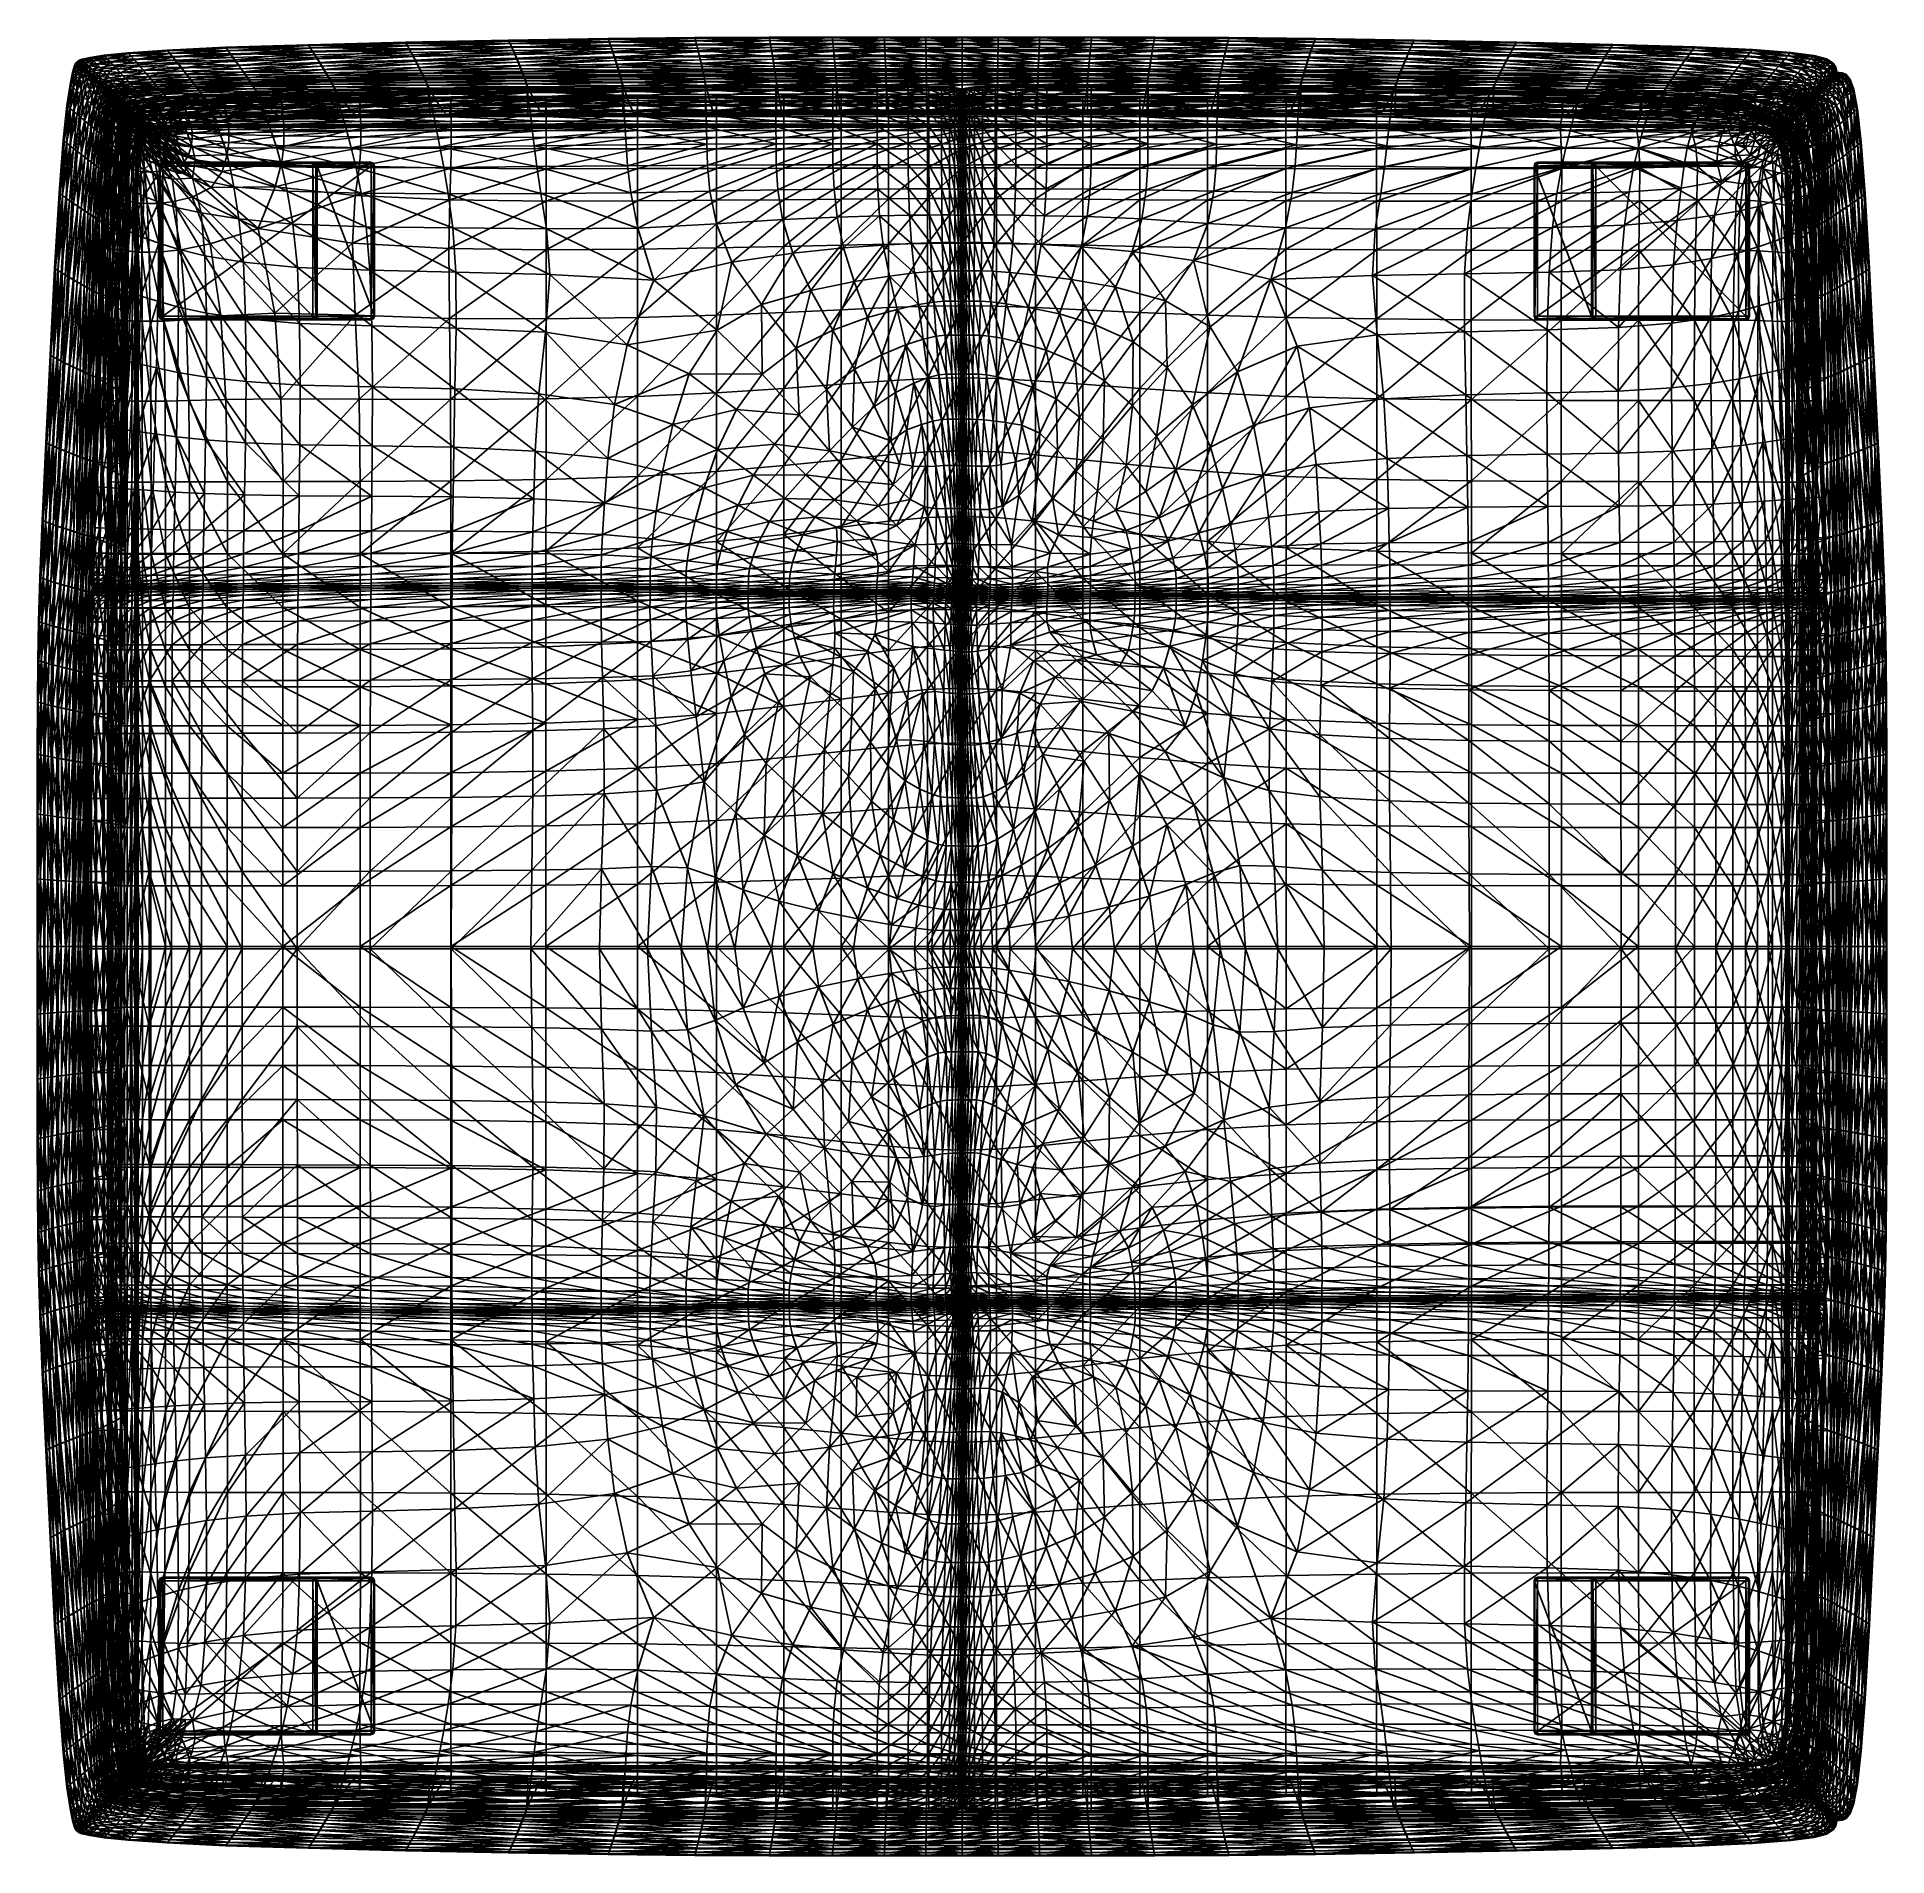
# Model space of a CAD drawing. Header units: centimetres. Extents: x -294 to 294, y -289 to 289.
import ezdxf

# ---------------------------------------------------------------- set-up
doc = ezdxf.new("R2010")
doc.units = ezdxf.units.CM
doc.layers.add('fabric', color=7, linetype='Continuous', true_color=0xd6e499)
doc.layers.add('wood', color=7, linetype='Continuous', true_color=0xd6e499)

msp = doc.modelspace()

# ---------------------------------------------------------------- meshes
at = {"layer": 'fabric', "color": 72, "true_color": 0x4dcc00}
mesh = msp.add_polyface(dxfattribs=at)
corners = [(-162.35, 269.44, -10.24), (-162.33, 268.54, -9.6), (-132.08, 268.59, -9.71), (-132.08, 269.48, -10.35), (-162.35, 269.74, -11.02), (-132.08, 269.78, -11.13), (-162.34, 268.55, -12.44), (-162.35, 269.44, -11.8), (-132.08, 269.48, -11.9), (-132.08, 268.59, -12.55), (-137.22, 271.57, -9.19), (-136.23, 269.45, -9.5), (-167.28, 269.16, -9.36), (-135.08, 267.13, -9.53), (-165.89, 266.92, -9.4), (-133.95, 265.15, -9.41), (-133.01, 264.03, -9.23), (-163.4, 263.95, -9.12), (-164.52, 265.01, -9.28), (-143.87, 287.49, 78.81), (-144.01, 287.78, 92.18), (-112.41, 288.28, 92.18), (-143.5, 286.68, 65.59), (-112.3, 287.99, 78.79), (-142.21, 283.74, 40.22), (-142.93, 285.41, 52.67), (-111.57, 285.9, 52.62), (-112.01, 287.18, 65.55), (-138.19, 272.78, 191.45), (-138.35, 274.06, 189.98), (-169.81, 273.53, 189.57), (-138.55, 274.98, 188), (-170.07, 274.45, 187.6), (-138.78, 275.69, 185.57), (-139.04, 276.34, 182.78), (-170.67, 275.79, 182.42), (-170.35, 275.16, 185.19), (-141.39, 281.74, 28.37), (-111.01, 284.22, 40.15), (-140.54, 279.63, 17.59), (-110.36, 282.19, 28.29), (-172.51, 279.08, 17.7), (-139.75, 277.63, 8.31), (-139.09, 275.95, 1), (-170.75, 275.48, 1.14), (-171.55, 277.11, 8.44), (-143.04, 285.71, 130.44), (-142.49, 284.5, 141.02), (-111.22, 284.99, 141.1), (-143.53, 286.75, 118.46), (-111.65, 286.21, 130.49), (-143.87, 287.49, 105.55), (-112.3, 287.99, 105.57), (-112.03, 287.26, 118.5), (-110.37, 282.49, 157.06), (-141.4, 282.02, 156.92), (-140.89, 280.82, 162.87), (-172.37, 279.12, 167.65), (-140.42, 279.71, 167.9), (-172.94, 280.21, 162.65), (-141.93, 283.25, 149.74), (-110.79, 283.74, 149.85), (-132.06, 260.52, -42.62), (-162.24, 260.52, -42.55), (-162.24, 260.52, -30.15), (-132.06, 260.52, -30.23), (-132.06, 260.52, -57.14), (-162.24, 260.52, -57.09), (-162.24, 260.52, -71.55), (-132.05, 260.52, -71.59), (-132.05, 260.52, -83.76), (-162.24, 260.52, -83.74), (-138.65, 274.83, -3.9), (-170.21, 274.38, -3.76), (-138.28, 273.94, -6.9), (-169.24, 272.56, -8.34), (-137.85, 272.96, -8.49), (-169.76, 273.51, -6.75), (-169.4, 270.51, 191.9), (-138.07, 271.02, 192.33), (-169.24, 268.38, 192.34), (-137.98, 268.88, 192.78)]
mesh.append_faces([[corners[k] for k in face] for face in [(0, 1, 2), (2, 3, 0), (4, 0, 3), (3, 5, 4), (6, 7, 8), (8, 9, 6), (5, 8, 7), (10, 11, 12), (11, 13, 14), (15, 16, 17), (13, 15, 18), (19, 20, 21), (22, 19, 23), (24, 25, 26), (25, 22, 27), (28, 29, 30), (29, 31, 32), (33, 34, 35), (31, 33, 36), (37, 24, 38), (39, 37, 40), (37, 39, 41), (42, 43, 44), (39, 42, 45), (46, 47, 48), (49, 46, 50), (20, 51, 52), (51, 49, 53), (54, 55, 56), (57, 58, 56), (59, 56, 55), (48, 47, 60), (61, 60, 55), (62, 63, 64), (64, 65, 62), (66, 67, 63), (63, 62, 66), (68, 69, 70), (70, 71, 68), (67, 66, 69), (69, 68, 67), (44, 43, 72), (73, 72, 74), (75, 76, 10), (77, 74, 76), (78, 79, 28), (80, 81, 79)]], dxfattribs={"vtx2": -1, "color": 72})
mesh = msp.add_polyface(dxfattribs=at)
corners = [(-132.08, 269.48, -10.35), (-132.08, 268.59, -9.71), (-103.09, 268.59, -9.8), (-132.08, 269.78, -11.13), (-103.09, 269.48, -10.45), (-132.08, 268.59, -12.55), (-132.08, 269.48, -11.9), (-103.09, 269.48, -11.99), (-103.09, 269.78, -11.22), (-136.23, 269.45, -9.5), (-137.22, 271.57, -9.19), (-107.1, 271.85, -9.31), (-135.08, 267.13, -9.53), (-106.33, 269.67, -9.61), (-133.01, 264.03, -9.23), (-133.95, 265.15, -9.41), (-104.55, 265.25, -9.51), (-105.44, 267.29, -9.64), (-112.41, 288.28, 92.18), (-112.3, 287.99, 78.79), (-143.87, 287.49, 78.81), (-112.01, 287.18, 65.55), (-143.5, 286.68, 65.59), (-111.57, 285.9, 52.62), (-111.01, 284.22, 40.15), (-142.21, 283.74, 40.22), (-142.93, 285.41, 52.67), (-138.35, 274.06, 189.98), (-138.19, 272.78, 191.45), (-107.88, 273.18, 191.78), (-138.55, 274.98, 188), (-108, 274.46, 190.3), (-108.15, 275.39, 188.3), (-139.04, 276.34, 182.78), (-138.78, 275.69, 185.57), (-108.33, 276.11, 185.87), (-108.53, 276.76, 183.06), (-110.36, 282.19, 28.29), (-141.39, 281.74, 28.37), (-109.7, 280.05, 17.49), (-140.54, 279.63, 17.59), (-139.09, 275.95, 1), (-139.75, 277.63, 8.31), (-109.08, 278.02, 8.21), (-108.56, 276.32, 0.89), (-111.22, 284.99, 141.1), (-111.65, 286.21, 130.49), (-143.04, 285.71, 130.44), (-112.03, 287.26, 118.5), (-143.53, 286.75, 118.46), (-112.3, 287.99, 105.57), (-144.01, 287.78, 92.18), (-143.87, 287.49, 105.55), (-109.97, 281.29, 163.03), (-140.89, 280.82, 162.87), (-140.42, 279.71, 167.9), (-109.61, 280.17, 168.09), (-110.37, 282.49, 157.06), (-141.93, 283.25, 149.74), (-110.79, 283.74, 149.85), (-141.4, 282.02, 156.92), (-103.08, 260.52, -42.68), (-132.06, 260.52, -42.62), (-132.06, 260.52, -30.23), (-103.07, 260.52, -57.18), (-132.06, 260.52, -57.14), (-103.07, 260.52, -83.78), (-132.05, 260.52, -83.76), (-132.05, 260.52, -71.59), (-103.07, 260.52, -71.61), (-108.22, 275.18, -4.02), (-138.65, 274.83, -3.9), (-107.93, 274.27, -7.02), (-138.28, 273.94, -6.9), (-137.85, 272.96, -8.49), (-107.6, 273.27, -8.61), (-138.07, 271.02, 192.33), (-107.79, 271.41, 192.67), (-137.98, 268.88, 192.78)]
mesh.append_faces([[corners[k] for k in face] for face in [(0, 1, 2), (3, 0, 4), (5, 6, 7), (6, 3, 8), (9, 10, 11), (12, 9, 13), (14, 15, 16), (15, 12, 17), (18, 19, 20), (19, 21, 22), (23, 24, 25), (21, 23, 26), (27, 28, 29), (30, 27, 31), (31, 32, 30), (33, 34, 35), (35, 36, 33), (34, 30, 32), (32, 35, 34), (24, 37, 38), (37, 39, 40), (41, 42, 43), (43, 44, 41), (42, 40, 39), (39, 43, 42), (45, 46, 47), (46, 48, 49), (50, 18, 51), (48, 50, 52), (53, 54, 55), (55, 56, 53), (54, 53, 57), (58, 59, 45), (60, 57, 59), (61, 62, 63), (64, 65, 62), (66, 67, 68), (69, 68, 65), (70, 71, 41), (41, 44, 70), (72, 73, 71), (71, 70, 72), (11, 10, 74), (75, 74, 73), (29, 28, 76), (77, 76, 78)]], dxfattribs={"vtx2": -1, "color": 72})
mesh = msp.add_polyface(dxfattribs=at)
corners = [(-107.1, 271.85, -9.31), (-107.6, 273.27, -8.61), (-81.32, 273.46, -8.68), (-107.93, 274.27, -7.02), (-81.57, 274.47, -7.09), (-108.22, 275.18, -4.02), (-108.56, 276.32, 0.89), (-82.03, 276.54, 0.82), (-81.78, 275.39, -4.09), (-103.09, 268.59, -9.8), (-103.09, 269.48, -10.45), (-132.08, 269.48, -10.35), (-103.09, 269.78, -11.22), (-132.08, 269.78, -11.13), (-103.09, 269.48, -11.99), (-103.09, 268.59, -12.64), (-132.08, 268.59, -12.55), (-132.08, 269.48, -11.9), (-106.33, 269.67, -9.61), (-136.23, 269.45, -9.5), (-105.44, 267.29, -9.64), (-135.08, 267.13, -9.53), (-104.55, 265.25, -9.51), (-103.82, 264.08, -9.33), (-133.01, 264.03, -9.23), (-133.95, 265.15, -9.41), (-107.88, 273.18, 191.78), (-108, 274.46, 190.3), (-138.35, 274.06, 189.98), (-80.96, 272.01, -9.38), (-80.39, 269.81, -9.68), (-111.01, 284.22, 40.15), (-111.57, 285.9, 52.62), (-84.25, 286.2, 52.59), (-112.01, 287.18, 65.55), (-84.57, 287.48, 65.53), (-112.3, 287.99, 78.79), (-112.41, 288.28, 92.18), (-84.87, 288.59, 92.18), (-84.79, 288.3, 78.78), (-108.53, 276.76, 183.06), (-108.33, 276.11, 185.87), (-81.87, 276.36, 186.04), (-108.15, 275.39, 188.3), (-81.74, 275.63, 188.49), (-81.54, 273.42, 191.97), (-81.63, 274.7, 190.49), (-112.3, 287.99, 105.57), (-84.79, 288.3, 105.58), (-112.03, 287.26, 118.5), (-84.59, 287.56, 118.52), (-111.65, 286.21, 130.49), (-111.22, 284.99, 141.1), (-83.99, 285.29, 141.15), (-84.31, 286.51, 130.53), (-83.07, 281.57, 163.13), (-109.97, 281.29, 163.03), (-109.61, 280.17, 168.09), (-83.37, 282.78, 157.14), (-110.37, 282.49, 157.06), (-110.79, 283.74, 149.85), (-83.67, 284.03, 149.91), (-132.06, 260.52, -30.23), (-103.08, 260.52, -30.3), (-103.08, 260.52, -42.68), (-132.06, 260.52, -42.62), (-103.07, 260.52, -57.18), (-132.05, 260.52, -71.59), (-103.07, 260.52, -71.61), (-103.07, 260.52, -83.78), (-132.06, 260.52, -57.14), (-109.08, 278.02, 8.21), (-82.41, 278.25, 8.14), (-109.7, 280.05, 17.49), (-83.36, 282.47, 28.24), (-110.36, 282.19, 28.29), (-82.87, 280.31, 17.43), (-137.85, 272.96, -8.49), (-138.28, 273.94, -6.9), (-107.79, 271.41, 192.67), (-81.48, 271.65, 192.86), (-107.73, 269.28, 193.11), (-81.41, 267.14, 193.46), (-107.68, 266.9, 193.26), (-107.65, 264.4, 193.26), (-81.44, 269.52, 193.31), (-138.07, 271.02, 192.33), (-137.98, 268.88, 192.78)]
mesh.append_faces([[corners[k] for k in face] for face in [(0, 1, 2), (1, 3, 4), (5, 6, 7), (3, 5, 8), (9, 10, 11), (10, 12, 13), (14, 15, 16), (12, 14, 17), (0, 18, 19), (18, 20, 21), (22, 23, 24), (20, 22, 25), (26, 27, 28), (18, 0, 29), (20, 18, 30), (31, 32, 33), (32, 34, 35), (36, 37, 38), (34, 36, 39), (40, 41, 42), (41, 43, 44), (27, 26, 45), (43, 27, 46), (37, 47, 48), (47, 49, 50), (51, 52, 53), (49, 51, 54), (55, 56, 57), (58, 59, 56), (53, 52, 60), (61, 60, 59), (62, 63, 64), (65, 64, 66), (67, 68, 69), (70, 66, 68), (7, 6, 71), (72, 71, 73), (74, 75, 31), (76, 73, 75), (77, 1, 0), (78, 3, 1), (45, 26, 79), (80, 79, 81), (82, 83, 84), (85, 81, 83), (86, 79, 26), (87, 81, 79)]], dxfattribs={"vtx2": -1, "color": 72})
mesh = msp.add_polyface(dxfattribs=at)
corners = [(-82.03, 276.54, 0.82), (-81.78, 275.39, -4.09), (-108.22, 275.18, -4.02), (-59.28, 276.65, 0.79), (-84.25, 286.2, 52.59), (-83.83, 284.51, 40.11), (-111.01, 284.22, 40.15), (-84.57, 287.48, 65.53), (-111.57, 285.9, 52.62), (-60.77, 286.35, 52.57), (-60.49, 284.65, 40.09), (-61, 287.63, 65.52), (-84.87, 288.59, 92.18), (-84.79, 288.3, 78.78), (-112.3, 287.99, 78.79), (-61.2, 288.74, 92.18), (-61.14, 288.45, 78.77), (-112.01, 287.18, 65.55), (-81.87, 276.36, 186.04), (-82.02, 277.01, 183.22), (-108.53, 276.76, 183.06), (-81.74, 275.63, 188.49), (-108.33, 276.11, 185.87), (-59.17, 276.48, 186.13), (-59.08, 275.76, 188.58), (-81.63, 274.7, 190.49), (-108.15, 275.39, 188.3), (-84.79, 288.3, 105.58), (-112.41, 288.28, 92.18), (-84.59, 287.56, 118.52), (-112.3, 287.99, 105.57), (-61.14, 288.45, 105.59), (-61.01, 287.71, 118.53), (-83.99, 285.29, 141.15), (-84.31, 286.51, 130.53), (-111.65, 286.21, 130.49), (-60.6, 285.44, 141.17), (-60.82, 286.66, 130.55), (-112.03, 287.26, 118.5), (-109.61, 280.17, 168.09), (-82.81, 280.44, 168.21), (-83.07, 281.57, 163.13), (-59.98, 281.71, 163.18), (-109.97, 281.29, 163.03), (-83.37, 282.78, 157.14), (-60.18, 282.92, 157.18), (-110.79, 283.74, 149.85), (-83.67, 284.03, 149.91), (-110.37, 282.49, 157.06), (-60.39, 284.18, 149.95), (-109.08, 278.02, 8.21), (-82.41, 278.25, 8.14), (-109.7, 280.05, 17.49), (-82.87, 280.31, 17.43), (-59.53, 278.37, 8.11), (-83.36, 282.47, 28.24), (-60.17, 282.6, 28.22), (-110.36, 282.19, 28.29), (-59.84, 280.43, 17.41)]
mesh.append_faces([[corners[k] for k in face] for face in [(0, 1, 2), (1, 0, 3), (4, 5, 6), (7, 4, 8), (9, 10, 5), (5, 4, 9), (11, 9, 4), (4, 7, 11), (12, 13, 14), (15, 16, 13), (13, 12, 15), (13, 7, 17), (16, 11, 7), (7, 13, 16), (18, 19, 20), (21, 18, 22), (19, 18, 23), (18, 21, 24), (25, 21, 26), (27, 12, 28), (29, 27, 30), (31, 15, 12), (12, 27, 31), (32, 31, 27), (27, 29, 32), (33, 34, 35), (36, 37, 34), (34, 33, 36), (34, 29, 38), (37, 32, 29), (29, 34, 37), (39, 40, 41), (42, 41, 40), (43, 41, 44), (45, 44, 41), (46, 47, 33), (48, 44, 47), (36, 33, 47), (49, 47, 44), (50, 51, 0), (52, 53, 51), (3, 0, 51), (54, 51, 53), (6, 5, 55), (56, 55, 5), (57, 55, 53), (58, 53, 55)]], dxfattribs={"vtx2": -1, "color": 72})
mesh = msp.add_polyface(dxfattribs=at)
corners = [(-59.1, 275.49, -4.13), (-59.28, 276.65, 0.79), (-40.05, 276.68, 0.77), (-61.14, 288.45, 78.77), (-61.2, 288.74, 92.18), (-41.21, 288.79, 92.18), (-41.18, 288.5, 78.77), (-61, 287.63, 65.52), (-41.09, 287.68, 65.52), (-60.49, 284.65, 40.09), (-60.77, 286.35, 52.57), (-40.95, 286.39, 52.57), (-40.79, 284.7, 40.08), (-59.27, 277.14, 183.31), (-59.17, 276.48, 186.13), (-39.99, 276.52, 186.16), (-40.05, 277.18, 183.33), (-59.08, 275.76, 188.58), (-39.94, 275.8, 188.61), (-82.02, 277.01, 183.22), (-81.87, 276.36, 186.04), (-60.82, 286.66, 130.55), (-60.6, 285.44, 141.17), (-40.85, 285.49, 141.18), (-40.98, 286.71, 130.55), (-61.01, 287.71, 118.53), (-41.09, 287.76, 118.53), (-61.14, 288.45, 105.59), (-41.18, 288.5, 105.59), (-82.81, 280.44, 168.21), (-59.8, 280.58, 168.27), (-59.98, 281.71, 163.18), (-83.07, 281.57, 163.13), (-60.18, 282.92, 157.18), (-40.48, 281.76, 163.2), (-40.37, 280.62, 168.29), (-40.6, 282.97, 157.19), (-60.39, 284.18, 149.95), (-40.72, 284.23, 149.96), (-83.67, 284.03, 149.91), (-83.37, 282.78, 157.14), (-59.53, 278.37, 8.11), (-40.21, 278.41, 8.1), (-59.84, 280.43, 17.41), (-40.39, 280.47, 17.4), (-82.41, 278.25, 8.14), (-82.87, 280.31, 17.43), (-83.83, 284.51, 40.11), (-60.17, 282.6, 28.22), (-83.36, 282.47, 28.24), (-40.59, 282.65, 28.21)]
mesh.append_faces([[corners[k] for k in face] for face in [(0, 1, 2), (3, 4, 5), (5, 6, 3), (7, 3, 6), (6, 8, 7), (9, 10, 11), (11, 12, 9), (10, 7, 8), (8, 11, 10), (13, 14, 15), (15, 16, 13), (14, 17, 18), (18, 15, 14), (14, 13, 19), (17, 14, 20), (21, 22, 23), (23, 24, 21), (25, 21, 24), (24, 26, 25), (4, 27, 28), (28, 5, 4), (27, 25, 26), (26, 28, 27), (29, 30, 31), (32, 31, 33), (34, 31, 30), (30, 35, 34), (36, 33, 31), (31, 34, 36), (37, 38, 23), (23, 22, 37), (33, 36, 38), (38, 37, 33), (39, 37, 22), (40, 33, 37), (41, 42, 2), (2, 1, 41), (43, 44, 42), (42, 41, 43), (45, 41, 1), (46, 43, 41), (47, 9, 48), (49, 48, 43), (50, 48, 9), (9, 12, 50), (44, 43, 48), (48, 50, 44)]], dxfattribs={"vtx2": -1, "color": 72})
mesh = msp.add_polyface(dxfattribs=at)
corners = [(-39.95, 275.52, -4.14), (-40.05, 276.68, 0.77), (-24.14, 276.68, 0.77), (-24.09, 275.52, -4.14), (-39.86, 274.6, -7.14), (-24.04, 274.6, -7.14), (-41.18, 288.5, 78.77), (-41.21, 288.79, 92.18), (-24.72, 288.79, 92.18), (-24.7, 288.5, 78.77), (-41.09, 287.68, 65.52), (-24.66, 287.68, 65.52), (-40.79, 284.7, 40.08), (-40.95, 286.39, 52.57), (-24.59, 286.39, 52.57), (-24.5, 284.7, 40.08), (-24.04, 273.58, 192.1), (-24.06, 274.86, 190.62), (-39.89, 274.86, 190.62), (-39.94, 275.8, 188.61), (-24.08, 275.8, 188.61), (-40.05, 277.18, 183.33), (-39.99, 276.52, 186.16), (-24.11, 276.52, 186.16), (-24.14, 277.18, 183.33), (-40.98, 286.71, 130.55), (-40.85, 285.49, 141.18), (-24.54, 285.49, 141.18), (-24.6, 286.71, 130.55), (-41.09, 287.76, 118.53), (-24.66, 287.76, 118.53), (-41.18, 288.5, 105.59), (-24.7, 288.5, 105.59), (-24.35, 281.76, 163.2), (-40.48, 281.76, 163.2), (-40.37, 280.62, 168.29), (-24.3, 280.62, 168.29), (-24.41, 282.97, 157.19), (-40.6, 282.97, 157.19), (-40.72, 284.23, 149.96), (-24.47, 284.23, 149.96), (-11.53, 288.79, 92.18), (-11.52, 288.5, 78.77), (-11.52, 288.5, 105.59), (-11.51, 287.76, 118.53), (-40.21, 278.41, 8.1), (-24.22, 278.41, 8.1), (-40.39, 280.47, 17.4), (-24.31, 280.47, 17.4), (-24.41, 282.65, 28.21), (-40.59, 282.65, 28.21)]
mesh.append_faces([[corners[k] for k in face] for face in [(0, 1, 2), (2, 3, 0), (4, 0, 3), (3, 5, 4), (6, 7, 8), (8, 9, 6), (10, 6, 9), (9, 11, 10), (12, 13, 14), (14, 15, 12), (13, 10, 11), (11, 14, 13), (16, 17, 18), (19, 18, 17), (17, 20, 19), (21, 22, 23), (23, 24, 21), (22, 19, 20), (20, 23, 22), (25, 26, 27), (27, 28, 25), (29, 25, 28), (28, 30, 29), (7, 31, 32), (32, 8, 7), (31, 29, 30), (30, 32, 31), (33, 34, 35), (35, 36, 33), (37, 38, 34), (34, 33, 37), (39, 40, 27), (27, 26, 39), (38, 37, 40), (40, 39, 38), (9, 8, 41), (11, 9, 42), (8, 32, 43), (32, 30, 44), (45, 46, 2), (2, 1, 45), (47, 48, 46), (46, 45, 47), (49, 50, 12), (12, 15, 49), (48, 47, 50), (50, 49, 48)]], dxfattribs={"vtx2": -1, "color": 72})
mesh = msp.add_polyface(dxfattribs=at)
corners = [(-11.48, 286.39, 52.57), (-11.45, 284.7, 40.08), (-24.5, 284.7, 40.08), (-24.59, 286.39, 52.57), (-11.51, 287.68, 65.52), (-24.66, 287.68, 65.52), (0, 286.39, 52.57), (0, 284.7, 40.08), (0, 287.68, 65.52), (-11.53, 288.79, 92.18), (-11.52, 288.5, 78.77), (-24.7, 288.5, 78.77), (0, 288.79, 92.18), (0, 288.5, 78.77), (-11.52, 288.5, 105.59), (-24.72, 288.79, 92.18), (-11.51, 287.76, 118.53), (-24.7, 288.5, 105.59), (0, 288.5, 105.59), (0, 287.76, 118.53), (-11.46, 285.49, 141.18), (-11.49, 286.71, 130.55), (-24.6, 286.71, 130.55), (-24.54, 285.49, 141.18), (0, 285.49, 141.18), (0, 286.71, 130.55), (-24.66, 287.76, 118.53), (-11.43, 284.23, 149.96), (-24.47, 284.23, 149.96), (-11.41, 282.97, 157.19), (-24.41, 282.97, 157.19), (0, 284.23, 149.96), (0, 282.97, 157.19), (-11.36, 280.62, 168.29), (-11.38, 281.76, 163.2), (-24.35, 281.76, 163.2), (-24.3, 280.62, 168.29), (0, 281.76, 163.2), (-11.41, 282.65, 28.21), (-24.41, 282.65, 28.21), (0, 282.65, 28.21), (-11.37, 280.47, 17.4), (-24.31, 280.47, 17.4), (0, 280.47, 17.4)]
mesh.append_faces([[corners[k] for k in face] for face in [(0, 1, 2), (2, 3, 0), (4, 0, 3), (3, 5, 4), (6, 7, 1), (1, 0, 6), (8, 6, 0), (0, 4, 8), (9, 10, 11), (12, 13, 10), (10, 9, 12), (10, 4, 5), (13, 8, 4), (4, 10, 13), (14, 9, 15), (16, 14, 17), (18, 12, 9), (9, 14, 18), (19, 18, 14), (14, 16, 19), (20, 21, 22), (22, 23, 20), (24, 25, 21), (21, 20, 24), (21, 16, 26), (26, 22, 21), (25, 19, 16), (16, 21, 25), (27, 20, 23), (23, 28, 27), (29, 27, 28), (28, 30, 29), (31, 24, 20), (20, 27, 31), (27, 29, 32), (33, 34, 35), (35, 36, 33), (34, 29, 30), (30, 35, 34), (29, 34, 37), (38, 39, 2), (2, 1, 38), (40, 38, 1), (1, 7, 40), (41, 42, 39), (39, 38, 41), (43, 41, 38)]], dxfattribs={"vtx2": -1, "color": 72})
mesh = msp.add_polyface(dxfattribs=at)
corners = [(0, 288.5, 78.77), (0, 288.79, 92.18), (11.53, 288.79, 92.18), (11.52, 288.5, 78.77), (0, 287.68, 65.52), (11.51, 287.68, 65.52), (0, 284.7, 40.08), (0, 286.39, 52.57), (11.48, 286.39, 52.57), (11.45, 284.7, 40.08), (11.3, 277.18, 183.33), (11.29, 276.52, 186.16), (24.11, 276.52, 186.16), (0, 277.18, 183.33), (0, 276.52, 186.16), (-11.3, 277.18, 183.33), (11.28, 275.52, -4.14), (11.3, 276.68, 0.77), (24.14, 276.68, 0.77), (0, 286.71, 130.55), (0, 285.49, 141.18), (11.46, 285.49, 141.18), (11.49, 286.71, 130.55), (0, 287.76, 118.53), (11.51, 287.76, 118.53), (0, 288.5, 105.59), (11.52, 288.5, 105.59), (11.38, 281.76, 163.2), (11.36, 280.62, 168.29), (24.3, 280.62, 168.29), (0, 281.76, 163.2), (0, 280.62, 168.29), (0, 282.97, 157.19), (11.41, 282.97, 157.19), (0, 284.23, 149.96), (11.43, 284.23, 149.96), (-11.43, 284.23, 149.96), (-11.38, 281.76, 163.2), (-11.41, 282.97, 157.19), (11.33, 278.41, 8.1), (0, 278.41, 8.1), (0, 276.68, 0.77), (24.22, 278.41, 8.1), (11.37, 280.47, 17.4), (0, 280.47, 17.4), (-11.33, 278.41, 8.1), (-11.37, 280.47, 17.4), (-11.41, 282.65, 28.21), (0, 282.65, 28.21), (24.31, 280.47, 17.4), (11.41, 282.65, 28.21)]
mesh.append_faces([[corners[k] for k in face] for face in [(0, 1, 2), (2, 3, 0), (4, 0, 3), (3, 5, 4), (6, 7, 8), (8, 9, 6), (7, 4, 5), (5, 8, 7), (10, 11, 12), (13, 14, 11), (11, 10, 13), (14, 13, 15), (16, 17, 18), (19, 20, 21), (21, 22, 19), (23, 19, 22), (22, 24, 23), (1, 25, 26), (26, 2, 1), (25, 23, 24), (24, 26, 25), (27, 28, 29), (30, 31, 28), (28, 27, 30), (32, 30, 27), (27, 33, 32), (20, 34, 35), (35, 21, 20), (34, 32, 33), (33, 35, 34), (32, 34, 36), (31, 30, 37), (30, 32, 38), (18, 17, 39), (40, 39, 17), (17, 41, 40), (42, 39, 43), (44, 43, 39), (39, 40, 44), (45, 40, 41), (46, 44, 40), (47, 48, 44), (49, 43, 50), (50, 48, 6), (6, 9, 50), (43, 44, 48), (48, 50, 43)]], dxfattribs={"vtx2": -1, "color": 72})
mesh = msp.add_polyface(dxfattribs=at)
corners = [(40.95, 286.39, 52.57), (40.79, 284.7, 40.08), (24.5, 284.7, 40.08), (24.59, 286.39, 52.57), (41.09, 287.68, 65.52), (24.65, 287.68, 65.52), (24.7, 288.5, 78.77), (24.72, 288.79, 92.18), (41.21, 288.79, 92.18), (41.18, 288.5, 78.77), (24.7, 288.5, 105.59), (41.18, 288.5, 105.59), (24.66, 287.76, 118.53), (41.09, 287.76, 118.53), (40.85, 285.49, 141.18), (40.98, 286.71, 130.55), (24.6, 286.71, 130.55), (24.54, 285.49, 141.18), (40.48, 281.76, 163.2), (24.35, 281.76, 163.2), (24.3, 280.62, 168.29), (40.6, 282.97, 157.19), (24.41, 282.97, 157.19), (24.47, 284.23, 149.96), (40.72, 284.23, 149.96), (11.52, 288.5, 78.77), (11.53, 288.79, 92.18), (11.51, 287.68, 65.52), (11.45, 284.7, 40.08), (11.48, 286.39, 52.57), (11.49, 286.71, 130.55), (11.46, 285.49, 141.18), (11.51, 287.76, 118.53), (11.52, 288.5, 105.59), (11.38, 281.76, 163.2), (11.41, 282.97, 157.19), (11.43, 284.23, 149.96), (40.59, 282.65, 28.21), (24.41, 282.65, 28.21), (40.39, 280.47, 17.4), (11.41, 282.65, 28.21), (24.31, 280.47, 17.4)]
mesh.append_faces([[corners[k] for k in face] for face in [(0, 1, 2), (2, 3, 0), (4, 0, 3), (3, 5, 4), (6, 7, 8), (5, 6, 9), (7, 10, 11), (10, 12, 13), (14, 15, 16), (16, 17, 14), (12, 16, 15), (18, 19, 20), (21, 22, 19), (19, 18, 21), (23, 24, 14), (14, 17, 23), (22, 21, 24), (24, 23, 22), (25, 26, 7), (7, 6, 25), (27, 25, 6), (6, 5, 27), (28, 29, 3), (3, 2, 28), (29, 27, 5), (5, 3, 29), (30, 31, 17), (17, 16, 30), (32, 30, 16), (16, 12, 32), (26, 33, 10), (10, 7, 26), (33, 32, 12), (12, 10, 33), (20, 19, 34), (35, 34, 19), (19, 22, 35), (31, 36, 23), (23, 17, 31), (36, 35, 22), (22, 23, 36), (37, 38, 2), (2, 1, 37), (38, 37, 39), (38, 40, 28), (28, 2, 38), (40, 38, 41)]], dxfattribs={"vtx2": -1, "color": 72})
mesh = msp.add_polyface(dxfattribs=at)
corners = [(58.53, 272.1, -9.41), (58.14, 269.87, -9.71), (39.38, 269.9, -9.73), (39.61, 272.12, -9.43), (57.7, 267.44, -9.74), (39.12, 267.45, -9.75), (40.79, 284.7, 40.08), (40.95, 286.39, 52.57), (60.76, 286.35, 52.57), (41.09, 287.68, 65.52), (60.98, 287.63, 65.52), (41.21, 288.79, 92.18), (41.18, 288.5, 78.77), (24.7, 288.5, 78.77), (61.18, 288.74, 92.18), (24.65, 287.68, 65.52), (61.12, 288.45, 78.77), (59.15, 276.48, 186.13), (59.25, 277.14, 183.31), (40.05, 277.18, 183.33), (39.99, 276.52, 186.16), (59.06, 275.76, 188.58), (39.94, 275.8, 188.61), (58.93, 273.54, 192.07), (58.99, 274.82, 190.59), (39.89, 274.86, 190.62), (39.86, 273.58, 192.1), (41.18, 288.5, 105.59), (24.72, 288.79, 92.18), (41.09, 287.76, 118.53), (24.7, 288.5, 105.59), (61.12, 288.45, 105.59), (60.99, 287.71, 118.53), (40.98, 286.71, 130.55), (40.85, 285.49, 141.18), (60.58, 285.44, 141.17), (24.66, 287.76, 118.53), (60.8, 286.66, 130.55), (58.77, 273.55, -8.72), (39.76, 273.58, -8.73), (58.94, 274.57, -7.12), (39.86, 274.6, -7.14), (59.26, 276.65, 0.79), (59.08, 275.49, -4.13), (39.95, 275.52, -4.14), (40.05, 276.68, 0.77), (59.96, 281.71, 163.18), (40.48, 281.76, 163.2), (40.37, 280.62, 168.29), (60.16, 282.93, 157.18), (40.6, 282.97, 157.19), (40.72, 284.23, 149.96), (60.37, 284.18, 149.95), (40.21, 278.41, 8.1), (59.51, 278.37, 8.11), (40.39, 280.47, 17.4), (60.15, 282.6, 28.22), (40.59, 282.65, 28.21), (59.82, 280.43, 17.41), (39.83, 271.81, 193), (58.89, 271.77, 192.96), (39.82, 269.68, 193.44), (58.86, 269.64, 193.41), (39.81, 267.3, 193.59), (58.85, 267.26, 193.56)]
mesh.append_faces([[corners[k] for k in face] for face in [(0, 1, 2), (2, 3, 0), (1, 4, 5), (5, 2, 1), (6, 7, 8), (7, 9, 10), (11, 12, 13), (12, 11, 14), (12, 9, 15), (9, 12, 16), (17, 18, 19), (19, 20, 17), (21, 17, 20), (20, 22, 21), (23, 24, 25), (25, 26, 23), (24, 21, 22), (22, 25, 24), (27, 11, 28), (29, 27, 30), (11, 27, 31), (27, 29, 32), (33, 34, 35), (33, 29, 36), (29, 33, 37), (38, 0, 3), (3, 39, 38), (40, 38, 39), (39, 41, 40), (42, 43, 44), (44, 45, 42), (43, 40, 41), (41, 44, 43), (46, 47, 48), (49, 50, 47), (35, 34, 51), (52, 51, 50), (42, 45, 53), (54, 53, 55), (56, 57, 6), (58, 55, 57), (59, 60, 23), (23, 26, 59), (61, 62, 60), (60, 59, 61), (62, 61, 63), (63, 64, 62)]], dxfattribs={"vtx2": -1, "color": 72})
mesh = msp.add_polyface(dxfattribs=at)
corners = [(58.14, 269.87, -9.71), (58.53, 272.1, -9.41), (80.88, 272.02, -9.38), (80.32, 269.81, -9.68), (57.7, 267.44, -9.74), (79.66, 267.39, -9.7), (61.12, 288.45, 78.77), (61.18, 288.74, 92.18), (84.79, 288.6, 92.18), (60.98, 287.63, 65.52), (84.71, 288.3, 78.78), (60.48, 284.65, 40.09), (60.76, 286.35, 52.57), (84.17, 286.21, 52.59), (84.5, 287.49, 65.53), (40.79, 284.7, 40.08), (40.95, 286.39, 52.57), (41.18, 288.5, 78.77), (41.09, 287.68, 65.52), (58.99, 274.82, 190.59), (58.93, 273.54, 192.07), (81.47, 273.43, 191.98), (59.06, 275.76, 188.58), (81.55, 274.71, 190.5), (59.25, 277.14, 183.31), (59.15, 276.48, 186.13), (81.79, 276.36, 186.05), (81.66, 275.64, 188.49), (60.8, 286.66, 130.55), (60.58, 285.44, 141.17), (83.91, 285.3, 141.15), (60.99, 287.71, 118.53), (84.23, 286.52, 130.53), (61.12, 288.45, 105.59), (84.71, 288.3, 105.58), (84.51, 287.57, 118.52), (41.21, 288.79, 92.18), (41.18, 288.5, 105.59), (40.98, 286.71, 130.55), (41.09, 287.76, 118.53), (59.08, 275.49, -4.13), (59.26, 276.65, 0.79), (81.96, 276.54, 0.82), (58.94, 274.57, -7.12), (81.71, 275.39, -4.09), (58.77, 273.55, -8.72), (81.25, 273.46, -8.68), (81.5, 274.48, -7.09), (40.37, 280.62, 168.29), (59.78, 280.58, 168.27), (59.96, 281.71, 163.18), (40.48, 281.76, 163.2), (60.16, 282.93, 157.18), (83, 281.58, 163.14), (83.29, 282.79, 157.14), (60.37, 284.18, 149.95), (83.6, 284.04, 149.92), (40.72, 284.23, 149.96), (40.6, 282.97, 157.19), (59.51, 278.37, 8.11), (82.34, 278.26, 8.14), (59.82, 280.43, 17.41), (40.21, 278.41, 8.1), (40.39, 280.47, 17.4), (60.15, 282.6, 28.22), (40.59, 282.65, 28.21), (83.28, 282.47, 28.24), (82.8, 280.31, 17.43), (58.89, 271.77, 192.96), (81.41, 271.66, 192.87), (58.86, 269.64, 193.41), (81.37, 269.52, 193.31), (58.85, 267.26, 193.56)]
mesh.append_faces([[corners[k] for k in face] for face in [(0, 1, 2), (2, 3, 0), (4, 0, 3), (3, 5, 4), (6, 7, 8), (9, 6, 10), (11, 12, 13), (12, 9, 14), (12, 11, 15), (9, 12, 16), (7, 6, 17), (6, 9, 18), (19, 20, 21), (22, 19, 23), (24, 25, 26), (25, 22, 27), (28, 29, 30), (31, 28, 32), (7, 33, 34), (33, 31, 35), (33, 7, 36), (31, 33, 37), (29, 28, 38), (28, 31, 39), (40, 41, 42), (43, 40, 44), (1, 45, 46), (45, 43, 47), (48, 49, 50), (51, 50, 52), (53, 50, 49), (54, 52, 50), (30, 29, 55), (56, 55, 52), (57, 55, 29), (58, 52, 55), (42, 41, 59), (60, 59, 61), (62, 59, 41), (63, 61, 59), (15, 11, 64), (65, 64, 61), (66, 64, 11), (67, 61, 64), (21, 20, 68), (69, 68, 70), (71, 70, 72)]], dxfattribs={"vtx2": -1, "color": 72})
mesh = msp.add_polyface(dxfattribs=at)
corners = [(80.32, 269.81, -9.68), (80.88, 272.02, -9.38), (106.91, 271.86, -9.31), (79.66, 267.39, -9.7), (106.14, 269.68, -9.61), (84.79, 288.6, 92.18), (84.71, 288.3, 78.78), (61.12, 288.45, 78.77), (84.5, 287.49, 65.53), (60.98, 287.63, 65.52), (84.17, 286.21, 52.59), (83.76, 284.51, 40.11), (60.48, 284.65, 40.09), (60.76, 286.35, 52.57), (81.55, 274.71, 190.5), (81.47, 273.43, 191.98), (107.69, 273.2, 191.79), (81.66, 275.64, 188.49), (107.81, 274.48, 190.31), (58.99, 274.82, 190.59), (59.06, 275.76, 188.58), (81.94, 277.02, 183.23), (81.79, 276.36, 186.05), (108.14, 276.13, 185.88), (59.25, 277.14, 183.31), (107.96, 275.41, 188.32), (59.15, 276.48, 186.13), (83.91, 285.3, 141.15), (84.23, 286.52, 130.53), (60.8, 286.66, 130.55), (84.51, 287.57, 118.52), (60.99, 287.71, 118.53), (84.71, 288.3, 105.58), (61.18, 288.74, 92.18), (61.12, 288.45, 105.59), (81.71, 275.39, -4.09), (81.96, 276.54, 0.82), (108.37, 276.33, 0.89), (81.5, 274.48, -7.09), (108.03, 275.19, -4.02), (59.08, 275.49, -4.13), (58.94, 274.57, -7.12), (81.25, 273.46, -8.68), (107.41, 273.29, -8.61), (58.53, 272.1, -9.41), (107.74, 274.29, -7.02), (58.77, 273.55, -8.72), (109.78, 281.31, 163.04), (83, 281.58, 163.14), (82.73, 280.45, 168.21), (110.18, 282.51, 157.06), (83.29, 282.79, 157.14), (59.78, 280.58, 168.27), (59.96, 281.71, 163.18), (60.37, 284.18, 149.95), (83.6, 284.04, 149.92), (60.16, 282.93, 157.18), (82.34, 278.26, 8.14), (59.51, 278.37, 8.11), (108.89, 278.03, 8.21), (82.8, 280.31, 17.43), (59.82, 280.43, 17.41), (110.17, 282.21, 28.29), (83.28, 282.47, 28.24), (109.51, 280.07, 17.49), (60.15, 282.6, 28.22), (81.41, 271.66, 192.87), (58.89, 271.77, 192.96), (107.61, 271.43, 192.68), (81.37, 269.52, 193.31), (58.86, 269.64, 193.41), (107.54, 269.3, 193.12), (81.34, 267.15, 193.46), (58.85, 267.26, 193.56)]
mesh.append_faces([[corners[k] for k in face] for face in [(0, 1, 2), (3, 0, 4), (5, 6, 7), (6, 8, 9), (10, 11, 12), (8, 10, 13), (14, 15, 16), (17, 14, 18), (15, 14, 19), (14, 17, 20), (21, 22, 23), (22, 21, 24), (22, 17, 25), (17, 22, 26), (27, 28, 29), (28, 30, 31), (32, 5, 33), (30, 32, 34), (35, 36, 37), (38, 35, 39), (36, 35, 40), (35, 38, 41), (1, 42, 43), (42, 1, 44), (42, 38, 45), (38, 42, 46), (47, 48, 49), (50, 51, 48), (52, 49, 48), (53, 48, 51), (54, 55, 27), (56, 51, 55), (37, 36, 57), (58, 57, 36), (59, 57, 60), (61, 60, 57), (62, 63, 11), (64, 60, 63), (12, 11, 63), (65, 63, 60), (16, 15, 66), (67, 66, 15), (68, 66, 69), (70, 69, 66), (71, 69, 72), (73, 72, 69)]], dxfattribs={"vtx2": -1, "color": 72})
mesh = msp.add_polyface(dxfattribs=at)
corners = [(106.91, 271.86, -9.31), (106.14, 269.68, -9.61), (80.32, 269.81, -9.68), (105.25, 267.3, -9.64), (79.66, 267.39, -9.7), (84.71, 288.3, 78.78), (84.79, 288.6, 92.18), (112.22, 288.31, 92.18), (112.11, 288.01, 78.79), (84.5, 287.49, 65.53), (111.82, 287.2, 65.55), (83.76, 284.51, 40.11), (84.17, 286.21, 52.59), (111.38, 285.92, 52.62), (110.82, 284.24, 40.15), (107.69, 273.2, 191.79), (107.81, 274.48, 190.31), (81.55, 274.71, 190.5), (107.96, 275.41, 188.32), (81.66, 275.64, 188.49), (108.14, 276.13, 185.88), (108.34, 276.78, 183.07), (81.94, 277.02, 183.23), (81.79, 276.36, 186.05), (84.23, 286.52, 130.53), (83.91, 285.3, 141.15), (111.03, 285.01, 141.1), (111.46, 286.23, 130.5), (84.51, 287.57, 118.52), (111.84, 287.28, 118.5), (84.71, 288.3, 105.58), (112.11, 288.01, 105.57), (136.84, 271.6, -9.19), (135.85, 269.47, -9.5), (107.41, 273.29, -8.61), (137.47, 272.99, -8.49), (107.74, 274.29, -7.02), (137.9, 273.97, -6.9), (108.03, 275.19, -4.02), (138.27, 274.86, -3.9), (108.37, 276.33, 0.89), (81.71, 275.39, -4.09), (81.5, 274.48, -7.09), (80.88, 272.02, -9.38), (81.25, 273.46, -8.68), (82.73, 280.45, 168.21), (109.42, 280.19, 168.1), (109.78, 281.31, 163.04), (83, 281.58, 163.14), (110.18, 282.51, 157.06), (83.6, 284.04, 149.92), (110.6, 283.76, 149.85), (83.29, 282.79, 157.14), (82.34, 278.26, 8.14), (108.89, 278.03, 8.21), (82.8, 280.31, 17.43), (109.51, 280.07, 17.49), (110.17, 282.21, 28.29), (83.28, 282.47, 28.24), (137.82, 272.81, 191.48), (107.61, 271.43, 192.68), (137.7, 271.05, 192.36), (107.54, 269.3, 193.12), (137.61, 268.92, 192.8), (107.5, 266.92, 193.27), (81.41, 271.66, 192.87), (81.37, 269.52, 193.31), (81.34, 267.15, 193.46)]
mesh.append_faces([[corners[k] for k in face] for face in [(0, 1, 2), (1, 3, 4), (5, 6, 7), (7, 8, 5), (9, 5, 8), (8, 10, 9), (11, 12, 13), (13, 14, 11), (12, 9, 10), (10, 13, 12), (15, 16, 17), (16, 18, 19), (20, 21, 22), (18, 20, 23), (24, 25, 26), (26, 27, 24), (28, 24, 27), (27, 29, 28), (6, 30, 31), (31, 7, 6), (30, 28, 29), (29, 31, 30), (1, 0, 32), (3, 1, 33), (0, 34, 35), (34, 36, 37), (36, 38, 39), (40, 38, 41), (38, 36, 42), (34, 0, 43), (36, 34, 44), (45, 46, 47), (48, 47, 49), (50, 51, 26), (26, 25, 50), (52, 49, 51), (51, 50, 52), (53, 54, 40), (55, 56, 54), (11, 14, 57), (58, 57, 56), (59, 15, 60), (61, 60, 62), (63, 62, 64), (65, 60, 15), (66, 62, 60), (67, 64, 62)]], dxfattribs={"vtx2": -1, "color": 72})
mesh = msp.add_polyface(dxfattribs=at)
corners = [(136.84, 271.6, -9.19), (135.85, 269.47, -9.5), (106.14, 269.68, -9.61), (134.7, 267.14, -9.53), (105.25, 267.3, -9.64), (142.55, 285.45, 52.67), (141.84, 283.78, 40.21), (110.82, 284.24, 40.15), (111.38, 285.92, 52.62), (143.12, 286.72, 65.59), (111.82, 287.2, 65.55), (112.11, 288.01, 78.79), (112.22, 288.31, 92.18), (143.63, 287.82, 92.18), (143.5, 287.53, 78.81), (141.56, 283.29, 149.75), (142.11, 284.54, 141.03), (111.03, 285.01, 141.1), (110.6, 283.76, 149.85), (141.02, 282.06, 156.93), (110.18, 282.51, 157.06), (140.05, 279.75, 167.91), (140.51, 280.86, 162.88), (109.78, 281.31, 163.04), (109.42, 280.19, 168.1), (137.47, 272.99, -8.49), (106.91, 271.86, -9.31), (137.9, 273.97, -6.9), (107.41, 273.29, -8.61), (138.71, 275.99, 1), (138.27, 274.86, -3.9), (108.03, 275.19, -4.02), (108.37, 276.33, 0.89), (107.74, 274.29, -7.02), (112.11, 288.01, 105.57), (143.5, 287.53, 105.55), (111.84, 287.28, 118.5), (143.15, 286.8, 118.46), (142.66, 285.75, 130.44), (111.46, 286.23, 130.5), (109.1, 279.19, 172.56), (139.64, 278.76, 172.35), (108.82, 278.29, 176.49), (139.27, 277.87, 176.25), (138.95, 277.08, 179.71), (108.57, 277.49, 179.96), (108.34, 276.78, 183.07), (138.66, 276.37, 182.8), (108.89, 278.03, 8.21), (139.37, 277.66, 8.31), (109.51, 280.07, 17.49), (140.16, 279.67, 17.58), (141.01, 281.78, 28.37), (110.17, 282.21, 28.29), (107.61, 271.43, 192.68), (137.7, 271.05, 192.36), (137.82, 272.81, 191.48), (107.54, 269.3, 193.12), (137.61, 268.92, 192.8), (107.5, 266.92, 193.27), (137.54, 266.54, 192.95)]
mesh.append_faces([[corners[k] for k in face] for face in [(0, 1, 2), (1, 3, 4), (5, 6, 7), (7, 8, 5), (9, 5, 8), (8, 10, 9), (11, 12, 13), (14, 9, 10), (10, 11, 14), (15, 16, 17), (17, 18, 15), (19, 15, 18), (18, 20, 19), (21, 22, 23), (23, 24, 21), (22, 19, 20), (20, 23, 22), (25, 0, 26), (27, 25, 28), (29, 30, 31), (31, 32, 29), (30, 27, 33), (12, 34, 35), (34, 36, 37), (16, 38, 39), (39, 17, 16), (38, 37, 36), (36, 39, 38), (40, 41, 21), (21, 24, 40), (42, 43, 41), (41, 40, 42), (44, 45, 46), (46, 47, 44), (43, 42, 45), (45, 44, 43), (48, 49, 29), (29, 32, 48), (50, 51, 49), (49, 48, 50), (52, 53, 7), (7, 6, 52), (51, 50, 53), (53, 52, 51), (54, 55, 56), (57, 58, 55), (59, 60, 58)]], dxfattribs={"vtx2": -1, "color": 72})
mesh = msp.add_polyface(dxfattribs=at)
corners = [(167.9, 271.26, -9.05), (166.75, 269.2, -9.36), (135.85, 269.47, -9.5), (136.84, 271.6, -9.19), (165.39, 266.95, -9.4), (134.7, 267.14, -9.53), (141.84, 283.78, 40.21), (142.55, 285.45, 52.67), (174.81, 284.83, 52.73), (143.12, 286.72, 65.59), (175.5, 286.09, 65.63), (143.63, 287.82, 92.18), (143.5, 287.53, 78.81), (112.11, 288.01, 78.79), (176.13, 287.19, 92.18), (175.96, 286.9, 78.83), (142.11, 284.54, 141.03), (141.56, 283.29, 149.75), (173.6, 282.68, 149.62), (141.02, 282.06, 156.93), (172.94, 281.46, 156.76), (171.75, 279.18, 167.67), (172.32, 280.28, 162.67), (140.51, 280.86, 162.88), (140.05, 279.75, 167.91), (168.64, 272.61, -8.35), (137.47, 272.99, -8.49), (169.15, 273.56, -6.75), (137.9, 273.97, -6.9), (170.13, 275.53, 1.13), (169.59, 274.43, -3.76), (138.27, 274.86, -3.9), (138.71, 275.99, 1), (143.5, 287.53, 105.55), (112.22, 288.31, 92.18), (143.15, 286.8, 118.46), (112.11, 288.01, 105.57), (175.96, 286.9, 105.53), (175.54, 286.16, 118.42), (142.66, 285.75, 130.44), (174.27, 283.92, 140.93), (174.94, 285.12, 130.37), (139.64, 278.76, 172.35), (171.25, 278.2, 172.07), (139.27, 277.87, 176.25), (170.8, 277.33, 175.96), (170.41, 276.55, 179.39), (138.95, 277.08, 179.71), (138.66, 276.37, 182.8), (170.05, 275.85, 182.46), (139.37, 277.66, 8.31), (170.93, 277.17, 8.44), (140.16, 279.67, 17.58), (171.9, 279.14, 17.7), (172.93, 281.21, 28.47), (141.01, 281.78, 28.37), (137.7, 271.05, 192.36), (168.82, 270.56, 191.95), (168.99, 272.32, 191.08), (137.82, 272.81, 191.48), (137.61, 268.92, 192.8), (168.67, 268.43, 192.39), (137.54, 266.54, 192.95)]
mesh.append_faces([[corners[k] for k in face] for face in [(0, 1, 2), (2, 3, 0), (1, 4, 5), (5, 2, 1), (6, 7, 8), (7, 9, 10), (11, 12, 13), (12, 11, 14), (9, 12, 15), (16, 17, 18), (17, 19, 20), (21, 22, 23), (23, 24, 21), (19, 23, 22), (25, 0, 3), (3, 26, 25), (27, 25, 26), (26, 28, 27), (29, 30, 31), (31, 32, 29), (30, 27, 28), (28, 31, 30), (33, 11, 34), (35, 33, 36), (11, 33, 37), (33, 35, 38), (39, 16, 40), (35, 39, 41), (42, 43, 21), (21, 24, 42), (44, 45, 43), (43, 42, 44), (46, 47, 48), (48, 49, 46), (45, 44, 47), (47, 46, 45), (50, 51, 29), (29, 32, 50), (52, 53, 51), (51, 50, 52), (54, 55, 6), (53, 52, 55), (56, 57, 58), (58, 59, 56), (60, 61, 57), (57, 56, 60), (61, 60, 62)]], dxfattribs={"vtx2": -1, "color": 72})
mesh = msp.add_polyface(dxfattribs=at)
corners = [(-273.25, 278.56, 40.85), (-274.69, 280.06, 53.19), (-270.39, 280.74, 53.12), (-271.49, 281.93, 65.9), (-275.82, 281.24, 65.95), (-272.49, 283, 92.18), (-272.22, 282.71, 78.97), (-276.58, 282.01, 79), (-276.85, 282.3, 92.18), (-272.22, 282.71, 105.39), (-276.58, 282.01, 105.36), (-271.54, 281.99, 118.13), (-275.88, 281.3, 118.07), (-269.52, 279.82, 140.29), (-270.6, 280.98, 129.92), (-274.9, 280.29, 129.84), (-273.79, 279.14, 140.18), (-272.68, 277.99, 148.64), (-268.44, 278.66, 148.78), (-279.11, 281.45, 79.02), (-279.39, 281.74, 92.18), (-278.34, 280.68, 66), (-275.72, 278.02, 40.94), (-277.19, 279.51, 53.26), (-276.9, 277.61, 41.01), (-278.37, 279.09, 53.32), (-277.25, 277.19, 41.09), (-278.73, 278.66, 53.38), (-278.72, 278.81, 53.37), (-277.25, 277.33, 41.07), (-277.41, 279.73, 129.76), (-276.28, 278.59, 140.08), (-278.4, 280.74, 118.02), (-278.6, 279.31, 129.69), (-277.46, 278.17, 139.99), (-279.59, 280.31, 117.98), (-279.11, 281.45, 105.34), (-278.96, 278.89, 129.63), (-277.82, 277.75, 139.91), (-277.81, 277.89, 139.94), (-278.95, 279.03, 129.65), (-277.39, 277.19, 41.06), (-278.87, 278.67, 53.36), (-279.1, 278.89, 129.65), (-277.96, 277.75, 139.94), (-275.15, 277.45, 148.51)]
mesh.append_faces([[corners[k] for k in face] for face in [(0, 1, 2), (3, 2, 1), (1, 4, 3), (5, 6, 7), (7, 8, 5), (6, 3, 4), (4, 7, 6), (9, 5, 8), (8, 10, 9), (11, 9, 10), (10, 12, 11), (13, 14, 15), (15, 16, 13), (14, 11, 12), (12, 15, 14), (16, 17, 18), (19, 20, 8), (8, 7, 19), (21, 19, 7), (7, 4, 21), (22, 23, 1), (1, 0, 22), (24, 25, 23), (23, 22, 24), (23, 21, 4), (4, 1, 23), (21, 23, 25), (26, 27, 28), (29, 28, 25), (30, 31, 16), (16, 15, 30), (32, 30, 15), (15, 12, 32), (33, 34, 31), (31, 30, 33), (30, 32, 35), (20, 36, 10), (10, 8, 20), (36, 32, 12), (12, 10, 36), (37, 38, 39), (34, 33, 40), (40, 39, 34), (41, 42, 27), (43, 44, 38), (17, 16, 31), (45, 31, 34)]], dxfattribs={"vtx2": -1, "color": 72})
mesh = msp.add_polyface(dxfattribs=at)
corners = [(-270.39, 280.74, 53.12), (-268.99, 279.22, 40.77), (-273.25, 278.56, 40.85), (-262.83, 281.51, 53.05), (-271.49, 281.93, 65.9), (-263.89, 282.71, 65.85), (-272.22, 282.71, 78.97), (-272.49, 283, 92.18), (-264.85, 283.79, 92.18), (-264.59, 283.5, 78.94), (-268.3, 273.37, 9.06), (-269.89, 275.04, 18.32), (-265.72, 275.64, 18.23), (-267.38, 277.46, 28.99), (-271.59, 276.83, 29.07), (-272.22, 282.71, 105.39), (-264.59, 283.5, 105.42), (-271.54, 281.99, 118.13), (-263.94, 282.78, 118.18), (-270.6, 280.98, 129.92), (-263.04, 281.76, 130), (-268.44, 278.66, 148.78), (-269.52, 279.82, 140.29), (-273.79, 279.14, 140.18), (-267.39, 277.53, 155.71), (-272.68, 277.99, 148.64), (-271.61, 276.87, 155.53), (-265.49, 275.46, 166.18), (-266.4, 276.45, 161.4), (-270.59, 275.81, 161.19), (-269.65, 274.83, 165.95), (-269.26, 271.45, 179.71), (-268.73, 270.91, 182.33), (-266.36, 271.38, 182.6), (-266.88, 271.93, 179.97), (-270.38, 271.08, 179.53), (-269.85, 270.54, 182.14), (-267.98, 270.22, 184.6), (-265.66, 270.72, 184.88), (-270.19, 270.28, 182.03), (-270.72, 270.81, 179.42), (-270.73, 270.67, 179.38), (-272.31, 274.55, 18.42), (-269.37, 271.55, 1.88), (-270.7, 272.9, 9.17), (-266.98, 271.99, 1.76), (-270.51, 271.19, 2), (-271.84, 272.53, 9.27), (-272.18, 272.27, 9.35), (-270.86, 270.94, 2.1), (-270.87, 270.81, 2.14), (-273.02, 275.29, 161.01), (-271.46, 271.26, 176.54), (-270.87, 270.67, 179.42), (-271.32, 271.26, 176.5), (-271.73, 271, 176.66), (-271.13, 270.41, 179.55), (-268.49, 270.65, -2.97), (-269.64, 270.32, -2.82), (-270.02, 269.95, -2.65), (-270, 270.08, -2.7), (-272.19, 272.13, 9.38), (-271, 270.8, 2.09)]
mesh.append_faces([[corners[k] for k in face] for face in [(0, 1, 2), (1, 0, 3), (0, 4, 5), (6, 7, 8), (4, 6, 9), (10, 11, 12), (1, 13, 14), (14, 2, 1), (13, 12, 11), (11, 14, 13), (7, 15, 16), (15, 17, 18), (17, 19, 20), (21, 22, 23), (24, 21, 25), (25, 26, 24), (27, 28, 29), (29, 30, 27), (28, 24, 26), (26, 29, 28), (31, 32, 33), (33, 34, 31), (35, 36, 32), (32, 31, 35), (32, 37, 38), (39, 40, 41), (36, 35, 40), (14, 11, 42), (43, 44, 10), (10, 45, 43), (46, 47, 44), (44, 43, 46), (44, 42, 11), (11, 10, 44), (48, 49, 50), (47, 46, 49), (30, 29, 51), (52, 53, 41), (41, 54, 52), (55, 56, 53), (53, 52, 55), (57, 43, 45), (58, 46, 43), (43, 57, 58), (59, 50, 49), (60, 49, 46), (61, 50, 62)]], dxfattribs={"vtx2": -1, "color": 72})
mesh = msp.add_polyface(dxfattribs=at)
corners = [(-264.59, 283.5, 78.94), (-264.85, 283.79, 92.18), (-252.47, 284.64, 92.18), (-252.23, 284.35, 78.91), (-263.89, 282.71, 65.85), (-251.57, 283.56, 65.8), (-261.49, 279.97, 40.68), (-262.83, 281.51, 53.05), (-250.58, 282.34, 52.97), (-268.99, 279.22, 40.77), (-270.39, 280.74, 53.12), (-272.22, 282.71, 78.97), (-271.49, 281.93, 65.9), (-259.96, 278.17, 28.9), (-249.32, 280.77, 40.59), (-258.37, 276.3, 18.15), (-247.87, 278.93, 28.8), (-265.72, 275.64, 18.23), (-264.18, 273.93, 8.97), (-268.3, 273.37, 9.06), (-256.89, 274.55, 8.89), (-255.66, 273.09, 1.59), (-262.89, 272.51, 1.67), (-267.38, 277.46, 28.99), (-263.04, 281.76, 130), (-262, 280.59, 140.41), (-249.79, 281.42, 140.54), (-250.77, 282.6, 130.09), (-263.94, 282.78, 118.18), (-251.62, 283.62, 118.24), (-264.59, 283.5, 105.42), (-252.23, 284.35, 105.44), (-272.49, 283, 92.18), (-272.22, 282.71, 105.39), (-270.6, 280.98, 129.92), (-269.52, 279.82, 140.29), (-271.54, 281.99, 118.13), (-260.97, 279.42, 148.94), (-268.44, 278.66, 148.78), (-259.97, 278.27, 155.9), (-267.39, 277.53, 155.71), (-258.14, 276.16, 166.45), (-259.02, 277.17, 161.63), (-266.4, 276.45, 161.4), (-265.49, 275.46, 166.18), (-246.17, 276.91, 166.74), (-246.99, 277.94, 161.88), (-248.83, 280.23, 149.1), (-247.88, 279.06, 156.11)]
mesh.append_faces([[corners[k] for k in face] for face in [(0, 1, 2), (2, 3, 0), (4, 0, 3), (3, 5, 4), (6, 7, 8), (7, 4, 5), (5, 8, 7), (7, 6, 9), (4, 7, 10), (1, 0, 11), (0, 4, 12), (13, 6, 14), (15, 13, 16), (17, 18, 19), (20, 21, 22), (22, 18, 20), (15, 20, 18), (18, 17, 15), (6, 13, 23), (23, 9, 6), (13, 15, 17), (17, 23, 13), (24, 25, 26), (26, 27, 24), (28, 24, 27), (27, 29, 28), (1, 30, 31), (31, 2, 1), (30, 28, 29), (29, 31, 30), (30, 1, 32), (28, 30, 33), (25, 24, 34), (34, 35, 25), (24, 28, 36), (37, 25, 35), (35, 38, 37), (39, 37, 38), (38, 40, 39), (41, 42, 43), (43, 44, 41), (42, 39, 40), (40, 43, 42), (42, 41, 45), (39, 42, 46), (25, 37, 47), (37, 39, 48)]], dxfattribs={"vtx2": -1, "color": 72})
mesh = msp.add_polyface(dxfattribs=at)
corners = [(-252.23, 284.35, 78.91), (-252.47, 284.64, 92.18), (-233.9, 285.51, 92.18), (-233.68, 285.21, 78.89), (-251.57, 283.56, 65.8), (-233.08, 284.41, 65.74), (-249.32, 280.77, 40.59), (-250.58, 282.34, 52.97), (-232.16, 283.18, 52.9), (-261.49, 279.97, 40.68), (-254.5, 271.9, 185.67), (-253.76, 271.04, 187.57), (-242.2, 271.67, 188.06), (-242.78, 272.53, 186.15), (-255.55, 273.12, 180.69), (-255.06, 272.54, 183.36), (-243.26, 273.19, 183.81), (-243.72, 273.79, 181.11), (-247.87, 278.93, 28.8), (-231.01, 281.58, 40.5), (-246.38, 277.01, 18.06), (-229.69, 279.7, 28.7), (-259.96, 278.17, 28.9), (-258.37, 276.3, 18.15), (-243.84, 273.7, 1.51), (-244.99, 275.2, 8.81), (-227.04, 275.87, 8.71), (-255.66, 273.09, 1.59), (-256.89, 274.55, 8.89), (-228.32, 277.73, 17.95), (-250.77, 282.6, 130.09), (-249.79, 281.42, 140.54), (-231.45, 282.26, 140.66), (-232.34, 283.45, 130.18), (-251.62, 283.62, 118.24), (-233.12, 284.48, 118.3), (-252.23, 284.35, 105.44), (-233.68, 285.21, 105.47), (-246.99, 277.94, 161.88), (-246.17, 276.91, 166.74), (-228.12, 277.67, 167.05), (-247.88, 279.06, 156.11), (-228.88, 278.73, 162.14), (-259.02, 277.17, 161.63), (-259.97, 278.27, 155.9), (-248.83, 280.23, 149.1), (-230.56, 281.06, 149.27), (-262, 280.59, 140.41), (-229.7, 279.87, 156.32), (-260.97, 279.42, 148.94), (-243.06, 272.69, -3.38), (-225.99, 274.32, 1.41), (-254.83, 272.11, -3.3), (-254.18, 271.35, -6.29), (-242.44, 271.9, -6.37), (-253.48, 270.53, -7.89), (-241.75, 271.05, -7.97)]
mesh.append_faces([[corners[k] for k in face] for face in [(0, 1, 2), (2, 3, 0), (4, 0, 3), (3, 5, 4), (6, 7, 8), (7, 6, 9), (7, 4, 5), (5, 8, 7), (10, 11, 12), (12, 13, 10), (14, 15, 16), (16, 17, 14), (15, 10, 13), (13, 16, 15), (18, 6, 19), (20, 18, 21), (6, 18, 22), (18, 20, 23), (24, 25, 26), (27, 28, 25), (25, 24, 27), (25, 20, 29), (28, 23, 20), (20, 25, 28), (30, 31, 32), (32, 33, 30), (34, 30, 33), (33, 35, 34), (1, 36, 37), (37, 2, 1), (36, 34, 35), (35, 37, 36), (38, 39, 40), (41, 38, 42), (39, 38, 43), (38, 41, 44), (31, 45, 46), (45, 31, 47), (45, 41, 48), (41, 45, 49), (50, 24, 51), (52, 27, 24), (24, 50, 52), (53, 52, 50), (50, 54, 53), (55, 53, 54), (54, 56, 55)]], dxfattribs={"vtx2": -1, "color": 72})
mesh = msp.add_polyface(dxfattribs=at)
corners = [(-234.45, 268.53, -10), (-234.25, 267.67, -9.35), (-216.06, 268.13, -9.4), (-234.56, 268.86, -10.78), (-216.16, 269.01, -10.05), (-234.43, 267.88, -12.21), (-234.56, 268.65, -11.56), (-216.22, 269.07, -11.61), (-216.22, 269.32, -10.83), (-239.25, 268.04, -9.02), (-240.76, 269.85, -8.68), (-223.08, 270.33, -8.77), (-221.6, 268.43, -9.1), (-237.51, 266.06, -9.09), (-219.89, 266.37, -9.16), (-234.56, 263.46, -8.86), (-235.85, 264.38, -9), (-218.22, 264.62, -9.06), (-232.16, 283.18, 52.9), (-231.01, 281.58, 40.5), (-249.32, 280.77, 40.59), (-242.2, 271.67, 188.06), (-241.45, 270.46, 189.48), (-224.11, 271.06, 190.01), (-224.6, 272.3, 188.58), (-242.78, 272.53, 186.15), (-225.04, 273.18, 186.64), (-243.72, 273.79, 181.11), (-243.26, 273.19, 183.81), (-225.45, 273.86, 184.28), (-225.88, 274.47, 181.56), (-229.69, 279.7, 28.7), (-247.87, 278.93, 28.8), (-228.32, 277.73, 17.95), (-246.38, 277.01, 18.06), (-227.04, 275.87, 8.71), (-225.99, 274.32, 1.41), (-243.84, 273.7, 1.51), (-244.99, 275.2, 8.81), (-233.08, 284.41, 65.74), (-206.95, 285.25, 65.69), (-233.68, 285.21, 78.89), (-233.9, 285.51, 92.18), (-207.69, 286.35, 92.18), (-207.49, 286.05, 78.86), (-233.68, 285.21, 105.47), (-207.49, 286.05, 105.5), (-233.12, 284.48, 118.3), (-206.99, 285.32, 118.36), (-232.34, 283.45, 130.18), (-206.3, 284.28, 130.28), (-228.12, 277.67, 167.05), (-228.88, 278.73, 162.14), (-246.99, 277.94, 161.88), (-229.7, 279.87, 156.32), (-247.88, 279.06, 156.11), (-230.56, 281.06, 149.27), (-231.45, 282.26, 140.66), (-249.79, 281.42, 140.54), (-248.83, 280.23, 149.1), (-232.9, 260.41, -91.44), (-232.9, 260.41, -83.71), (-215.37, 260.47, -83.71), (-232.9, 260.16, -95.74), (-215.37, 260.47, -91.44), (-244.78, 260.33, -91.44), (-244.74, 260.13, -95.74), (-232.89, 259.38, -97.68), (-215.37, 260.16, -95.74), (-244.59, 259.54, -97.65), (-225.28, 273.28, -3.48), (-243.06, 272.69, -3.38), (-242.44, 271.9, -6.37), (-224.7, 272.46, -6.46), (-241.75, 271.05, -7.97), (-224.04, 271.58, -8.06)]
mesh.append_faces([[corners[k] for k in face] for face in [(0, 1, 2), (3, 0, 4), (5, 6, 7), (6, 3, 8), (9, 10, 11), (11, 12, 9), (13, 9, 12), (12, 14, 13), (15, 16, 17), (16, 13, 14), (14, 17, 16), (18, 19, 20), (21, 22, 23), (23, 24, 21), (25, 21, 24), (24, 26, 25), (27, 28, 29), (29, 30, 27), (28, 25, 26), (26, 29, 28), (19, 31, 32), (31, 33, 34), (35, 36, 37), (33, 35, 38), (18, 39, 40), (41, 42, 43), (39, 41, 44), (42, 45, 46), (45, 47, 48), (47, 49, 50), (51, 52, 53), (52, 54, 55), (56, 57, 58), (54, 56, 59), (60, 61, 62), (63, 60, 64), (61, 60, 65), (60, 63, 66), (67, 63, 68), (63, 67, 69), (36, 70, 71), (72, 71, 70), (70, 73, 72), (10, 74, 75), (75, 11, 10), (74, 72, 73), (73, 75, 74)]], dxfattribs={"vtx2": -1, "color": 72})
mesh = msp.add_polyface(dxfattribs=at)
corners = [(-216.06, 268.13, -9.4), (-216.16, 269.01, -10.05), (-234.45, 268.53, -10), (-216.22, 269.32, -10.83), (-234.56, 268.86, -10.78), (-216.22, 269.07, -11.61), (-216.15, 268.23, -12.25), (-234.43, 267.88, -12.21), (-234.56, 268.65, -11.56), (-218.22, 264.62, -9.06), (-216.89, 263.68, -8.91), (-234.56, 263.46, -8.86), (-193.53, 264.83, -9.16), (-219.89, 266.37, -9.16), (-195.09, 266.66, -9.27), (-221.6, 268.43, -9.1), (-223.08, 270.33, -8.77), (-198.04, 270.79, -8.9), (-196.67, 268.81, -9.22), (-206.14, 284, 52.82), (-205.12, 282.38, 40.4), (-231.01, 281.58, 40.5), (-232.16, 283.18, 52.9), (-206.95, 285.25, 65.69), (-207.69, 286.35, 92.18), (-207.49, 286.05, 78.86), (-233.68, 285.21, 78.89), (-233.08, 284.41, 65.74), (-225.88, 274.47, 181.56), (-225.45, 273.86, 184.28), (-200.2, 274.53, 184.75), (-225.04, 273.18, 186.64), (-199.85, 273.84, 187.14), (-224.6, 272.3, 188.58), (-224.11, 271.06, 190.01), (-199.19, 271.68, 190.54), (-199.52, 272.93, 189.09), (-201.6, 276.52, 8.58), (-200.67, 274.92, 1.28), (-225.99, 274.32, 1.41), (-227.04, 275.87, 8.71), (-202.74, 278.43, 17.83), (-228.32, 277.73, 17.95), (-203.95, 280.45, 28.59), (-229.69, 279.7, 28.7), (-207.49, 286.05, 105.5), (-233.9, 285.51, 92.18), (-206.99, 285.32, 118.36), (-233.68, 285.21, 105.47), (-205.51, 283.09, 140.79), (-206.3, 284.28, 130.28), (-232.34, 283.45, 130.18), (-231.45, 282.26, 140.66), (-233.12, 284.48, 118.3), (-203.23, 279.5, 162.4), (-228.88, 278.73, 162.14), (-228.12, 277.67, 167.05), (-202.56, 278.42, 167.36), (-203.96, 280.66, 156.54), (-229.7, 279.87, 156.32), (-230.56, 281.06, 149.27), (-204.72, 281.87, 149.44), (-215.37, 260.47, -83.71), (-215.37, 260.47, -91.44), (-232.9, 260.41, -91.44), (-215.37, 260.16, -95.74), (-232.9, 260.16, -95.74), (-215.36, 259.22, -97.68), (-232.89, 259.38, -97.68), (-200.04, 273.85, -3.61), (-225.28, 273.28, -3.48), (-199.52, 273.01, -6.6), (-224.7, 272.46, -6.46), (-224.04, 271.58, -8.06), (-198.92, 272.09, -8.19)]
mesh.append_faces([[corners[k] for k in face] for face in [(0, 1, 2), (1, 3, 4), (5, 6, 7), (3, 5, 8), (9, 10, 11), (10, 9, 12), (9, 13, 14), (15, 16, 17), (13, 15, 18), (19, 20, 21), (21, 22, 19), (23, 19, 22), (24, 25, 26), (25, 23, 27), (28, 29, 30), (29, 31, 32), (33, 34, 35), (31, 33, 36), (37, 38, 39), (39, 40, 37), (41, 37, 40), (40, 42, 41), (20, 43, 44), (44, 21, 20), (43, 41, 42), (42, 44, 43), (45, 24, 46), (47, 45, 48), (49, 50, 51), (51, 52, 49), (50, 47, 53), (54, 55, 56), (56, 57, 54), (58, 59, 55), (55, 54, 58), (60, 61, 49), (49, 52, 60), (59, 58, 61), (61, 60, 59), (62, 63, 64), (63, 65, 66), (65, 67, 68), (69, 70, 39), (39, 38, 69), (71, 72, 70), (17, 16, 73), (74, 73, 72)]], dxfattribs={"vtx2": -1, "color": 72})
mesh = msp.add_polyface(dxfattribs=at)
corners = [(-191.27, 269.32, -11.69), (-191.25, 268.45, -12.34), (-216.15, 268.23, -12.25), (-216.22, 269.07, -11.61), (-191.27, 269.6, -10.91), (-216.22, 269.32, -10.83), (-191.21, 268.4, -9.49), (-191.25, 269.29, -10.14), (-216.16, 269.01, -10.05), (-216.06, 268.13, -9.4), (-193.53, 264.83, -9.16), (-192.26, 263.84, -9), (-216.89, 263.68, -8.91), (-195.09, 266.66, -9.27), (-218.22, 264.62, -9.06), (-198.04, 270.79, -8.9), (-196.67, 268.81, -9.22), (-221.6, 268.43, -9.1), (-219.89, 266.37, -9.16), (-205.12, 282.38, 40.4), (-206.14, 284, 52.82), (-175.43, 284.76, 52.74), (-206.95, 285.25, 65.69), (-176.12, 286.02, 65.63), (-207.49, 286.05, 78.86), (-207.69, 286.35, 92.18), (-176.75, 287.12, 92.18), (-176.58, 286.83, 78.83), (-200.2, 274.53, 184.75), (-200.57, 275.15, 182), (-225.88, 274.47, 181.56), (-199.85, 273.84, 187.14), (-225.45, 273.86, 184.28), (-170.35, 275.16, 185.19), (-170.07, 274.45, 187.6), (-199.19, 271.68, 190.54), (-199.52, 272.93, 189.09), (-224.6, 272.3, 188.58), (-225.04, 273.18, 186.64), (-200.67, 274.92, 1.28), (-201.6, 276.52, 8.58), (-171.55, 277.11, 8.44), (-202.74, 278.43, 17.83), (-172.51, 279.08, 17.7), (-203.95, 280.45, 28.59), (-174.55, 283.11, 40.3), (-173.55, 281.15, 28.47), (-207.49, 286.05, 105.5), (-176.58, 286.83, 105.53), (-206.99, 285.32, 118.36), (-176.15, 286.09, 118.41), (-206.3, 284.28, 130.28), (-205.51, 283.09, 140.79), (-174.89, 283.85, 140.91), (-175.56, 285.05, 130.36), (-172.94, 280.21, 162.65), (-203.23, 279.5, 162.4), (-202.56, 278.42, 167.36), (-173.56, 281.39, 156.74), (-203.96, 280.66, 156.54), (-204.72, 281.87, 149.44), (-174.21, 282.61, 149.6), (-190.91, 260.5, -42.48), (-215.37, 260.47, -42.43), (-215.37, 260.47, -30), (-190.91, 260.5, -30.07), (-190.91, 260.5, -57.04), (-215.37, 260.47, -57), (-215.37, 260.47, -71.49), (-190.91, 260.5, -71.52), (-190.91, 260.5, -83.73), (-215.37, 260.47, -83.71), (-170.21, 274.38, -3.76), (-200.04, 273.85, -3.61), (-225.28, 273.28, -3.48), (-199.52, 273.01, -6.6), (-169.76, 273.51, -6.75), (-224.04, 271.58, -8.06), (-198.92, 272.09, -8.19), (-224.7, 272.46, -6.46)]
mesh.append_faces([[corners[k] for k in face] for face in [(0, 1, 2), (2, 3, 0), (4, 0, 3), (3, 5, 4), (6, 7, 8), (8, 9, 6), (7, 4, 5), (5, 8, 7), (10, 11, 12), (13, 10, 14), (15, 16, 17), (16, 13, 18), (19, 20, 21), (20, 22, 23), (24, 25, 26), (22, 24, 27), (28, 29, 30), (31, 28, 32), (29, 28, 33), (28, 31, 34), (35, 36, 37), (36, 31, 38), (39, 40, 41), (40, 42, 43), (44, 19, 45), (42, 44, 46), (25, 47, 48), (47, 49, 50), (51, 52, 53), (49, 51, 54), (55, 56, 57), (58, 59, 56), (53, 52, 60), (61, 60, 59), (62, 63, 64), (64, 65, 62), (66, 67, 63), (63, 62, 66), (68, 69, 70), (70, 71, 68), (67, 66, 69), (69, 68, 67), (72, 73, 39), (74, 73, 75), (76, 75, 73), (77, 78, 15), (79, 75, 78)]], dxfattribs={"vtx2": -1, "color": 72})
mesh = msp.add_polyface(dxfattribs=at)
corners = [(-162.35, 269.44, -11.8), (-162.34, 268.55, -12.44), (-191.25, 268.45, -12.34), (-191.27, 269.32, -11.69), (-162.35, 269.74, -11.02), (-191.27, 269.6, -10.91), (-191.25, 269.29, -10.14), (-191.21, 268.4, -9.49), (-162.33, 268.54, -9.6), (-162.35, 269.44, -10.24), (-164.52, 265.01, -9.28), (-163.4, 263.95, -9.12), (-192.26, 263.84, -9), (-193.53, 264.83, -9.16), (-165.89, 266.92, -9.4), (-195.09, 266.66, -9.27), (-168.47, 271.21, -9.04), (-167.28, 269.16, -9.36), (-196.67, 268.81, -9.22), (-198.04, 270.79, -8.9), (-175.43, 284.76, 52.74), (-174.55, 283.11, 40.3), (-205.12, 282.38, 40.4), (-176.12, 286.02, 65.63), (-206.14, 284, 52.82), (-176.75, 287.12, 92.18), (-176.58, 286.83, 78.83), (-207.49, 286.05, 78.86), (-206.95, 285.25, 65.69), (-170.35, 275.16, 185.19), (-170.67, 275.79, 182.42), (-200.57, 275.15, 182), (-170.07, 274.45, 187.6), (-200.2, 274.53, 184.75), (-169.59, 272.26, 191.03), (-169.81, 273.53, 189.57), (-199.52, 272.93, 189.09), (-199.19, 271.68, 190.54), (-199.85, 273.84, 187.14), (-171.55, 277.11, 8.44), (-170.75, 275.48, 1.14), (-200.67, 274.92, 1.28), (-172.51, 279.08, 17.7), (-201.6, 276.52, 8.58), (-173.55, 281.15, 28.47), (-203.95, 280.45, 28.59), (-202.74, 278.43, 17.83), (-176.58, 286.83, 105.53), (-207.69, 286.35, 92.18), (-176.15, 286.09, 118.41), (-207.49, 286.05, 105.5), (-174.89, 283.85, 140.91), (-175.56, 285.05, 130.36), (-206.3, 284.28, 130.28), (-206.99, 285.32, 118.36), (-202.56, 278.42, 167.36), (-172.37, 279.12, 167.65), (-172.94, 280.21, 162.65), (-203.23, 279.5, 162.4), (-173.56, 281.39, 156.74), (-204.72, 281.87, 149.44), (-174.21, 282.61, 149.6), (-203.96, 280.66, 156.54), (-162.24, 260.52, -42.55), (-190.91, 260.5, -42.48), (-190.91, 260.5, -30.07), (-162.24, 260.52, -57.09), (-190.91, 260.5, -57.04), (-162.24, 260.52, -83.74), (-190.91, 260.5, -83.73), (-190.91, 260.5, -71.52), (-162.24, 260.52, -71.55), (-170.21, 274.38, -3.76), (-200.04, 273.85, -3.61), (-169.76, 273.51, -6.75), (-198.92, 272.09, -8.19), (-169.24, 272.56, -8.34), (-199.52, 273.01, -6.6)]
mesh.append_faces([[corners[k] for k in face] for face in [(0, 1, 2), (2, 3, 0), (4, 0, 3), (3, 5, 4), (6, 7, 8), (9, 4, 5), (5, 6, 9), (10, 11, 12), (12, 13, 10), (14, 10, 13), (13, 15, 14), (16, 17, 18), (18, 19, 16), (17, 14, 15), (15, 18, 17), (20, 21, 22), (23, 20, 24), (25, 26, 27), (26, 23, 28), (29, 30, 31), (32, 29, 33), (34, 35, 36), (36, 37, 34), (35, 32, 38), (38, 36, 35), (39, 40, 41), (42, 39, 43), (21, 44, 45), (44, 42, 46), (47, 25, 48), (49, 47, 50), (51, 52, 53), (52, 49, 54), (55, 56, 57), (58, 57, 59), (60, 61, 51), (62, 59, 61), (63, 64, 65), (66, 67, 64), (68, 69, 70), (71, 70, 67), (41, 40, 72), (73, 72, 74), (75, 76, 16), (16, 19, 75), (77, 74, 76), (76, 75, 77)]], dxfattribs={"vtx2": -1, "color": 72})
mesh = msp.add_polyface(dxfattribs=at)
corners = [(-162.35, 269.44, -11.8), (-162.35, 269.74, -11.02), (-132.08, 269.78, -11.13), (-162.33, 268.54, -9.6), (-162.35, 269.44, -10.24), (-191.25, 269.29, -10.14), (-167.28, 269.16, -9.36), (-168.47, 271.21, -9.04), (-137.22, 271.57, -9.19), (-165.89, 266.92, -9.4), (-136.23, 269.45, -9.5), (-163.4, 263.95, -9.12), (-164.52, 265.01, -9.28), (-133.95, 265.15, -9.41), (-135.08, 267.13, -9.53), (-176.58, 286.83, 78.83), (-176.75, 287.12, 92.18), (-144.01, 287.78, 92.18), (-143.87, 287.49, 78.81), (-176.12, 286.02, 65.63), (-143.5, 286.68, 65.59), (-174.55, 283.11, 40.3), (-175.43, 284.76, 52.74), (-142.93, 285.41, 52.67), (-142.21, 283.74, 40.22), (-169.81, 273.53, 189.57), (-169.59, 272.26, 191.03), (-138.19, 272.78, 191.45), (-170.07, 274.45, 187.6), (-138.35, 274.06, 189.98), (-170.67, 275.79, 182.42), (-170.35, 275.16, 185.19), (-138.78, 275.69, 185.57), (-138.55, 274.98, 188), (-173.55, 281.15, 28.47), (-141.39, 281.74, 28.37), (-172.51, 279.08, 17.7), (-170.75, 275.48, 1.14), (-171.55, 277.11, 8.44), (-139.75, 277.63, 8.31), (-140.54, 279.63, 17.59), (-175.56, 285.05, 130.36), (-174.89, 283.85, 140.91), (-142.49, 284.5, 141.02), (-143.04, 285.71, 130.44), (-176.15, 286.09, 118.41), (-143.53, 286.75, 118.46), (-176.58, 286.83, 105.53), (-143.87, 287.49, 105.55), (-140.89, 280.82, 162.87), (-172.94, 280.21, 162.65), (-172.37, 279.12, 167.65), (-141.4, 282.02, 156.92), (-173.56, 281.39, 156.74), (-174.21, 282.61, 149.6), (-141.93, 283.25, 149.74), (-190.91, 260.5, -30.07), (-162.24, 260.52, -30.15), (-162.24, 260.52, -42.55), (-190.91, 260.5, -42.48), (-162.24, 260.52, -57.09), (-190.91, 260.5, -71.52), (-162.24, 260.52, -71.55), (-162.24, 260.52, -83.74), (-190.91, 260.5, -57.04), (-138.65, 274.83, -3.9), (-170.21, 274.38, -3.76), (-138.28, 273.94, -6.9), (-169.76, 273.51, -6.75), (-169.24, 272.56, -8.34), (-137.85, 272.96, -8.49), (-169.4, 270.51, 191.9), (-138.07, 271.02, 192.33), (-169.24, 268.38, 192.34)]
mesh.append_faces([[corners[k] for k in face] for face in [(0, 1, 2), (3, 4, 5), (6, 7, 8), (9, 6, 10), (11, 12, 13), (12, 9, 14), (15, 16, 17), (17, 18, 15), (19, 15, 18), (18, 20, 19), (21, 22, 23), (23, 24, 21), (22, 19, 20), (20, 23, 22), (25, 26, 27), (28, 25, 29), (30, 31, 32), (31, 28, 33), (34, 21, 24), (24, 35, 34), (36, 34, 35), (37, 38, 39), (38, 36, 40), (41, 42, 43), (43, 44, 41), (45, 41, 44), (44, 46, 45), (16, 47, 48), (48, 17, 16), (47, 45, 46), (46, 48, 47), (49, 50, 51), (52, 53, 50), (54, 55, 43), (43, 42, 54), (53, 52, 55), (55, 54, 53), (56, 57, 58), (59, 58, 60), (61, 62, 63), (64, 60, 62), (65, 66, 37), (67, 68, 66), (8, 7, 69), (70, 69, 68), (27, 26, 71), (72, 71, 73)]], dxfattribs={"vtx2": -1, "color": 72})
mesh = msp.add_polyface(dxfattribs=at)
corners = [(39.61, 272.12, -9.43), (39.38, 269.9, -9.73), (23.8, 269.9, -9.73), (23.92, 272.12, -9.42), (39.12, 267.45, -9.75), (23.67, 267.45, -9.75), (39.99, 276.52, 186.16), (40.05, 277.18, 183.33), (24.14, 277.18, 183.33), (24.11, 276.52, 186.16), (39.94, 275.8, 188.61), (24.08, 275.8, 188.61), (39.86, 273.58, 192.1), (39.89, 274.86, 190.62), (24.06, 274.86, 190.62), (24.04, 273.58, 192.1), (39.76, 273.58, -8.73), (23.99, 273.58, -8.73), (39.86, 274.6, -7.14), (24.04, 274.6, -7.14), (40.05, 276.68, 0.77), (39.95, 275.52, -4.14), (24.09, 275.52, -4.14), (24.14, 276.68, 0.77), (24.3, 280.62, 168.29), (40.37, 280.62, 168.29), (40.48, 281.76, 163.2), (11.17, 269.9, -9.73), (11.11, 267.45, -9.75), (11.27, 274.86, 190.62), (11.28, 275.8, 188.61), (11.3, 277.18, 183.33), (11.29, 276.52, 186.16), (11.28, 275.52, -4.14), (11.26, 274.6, -7.14), (11.21, 272.12, -9.42), (11.24, 273.58, -8.73), (24.22, 278.41, 8.1), (40.21, 278.41, 8.1), (24.31, 280.47, 17.4), (40.39, 280.47, 17.4), (24.41, 282.65, 28.21), (11.33, 278.41, 8.1), (11.37, 280.47, 17.4), (24.03, 271.81, 193), (39.83, 271.81, 193), (24.02, 269.68, 193.44), (39.82, 269.68, 193.44), (24.02, 267.3, 193.59), (39.81, 267.3, 193.59), (11.26, 271.81, 193), (11.25, 269.68, 193.44), (11.25, 267.3, 193.59)]
mesh.append_faces([[corners[k] for k in face] for face in [(0, 1, 2), (2, 3, 0), (1, 4, 5), (5, 2, 1), (6, 7, 8), (8, 9, 6), (10, 6, 9), (9, 11, 10), (12, 13, 14), (14, 15, 12), (13, 10, 11), (11, 14, 13), (16, 0, 3), (3, 17, 16), (18, 16, 17), (17, 19, 18), (20, 21, 22), (22, 23, 20), (21, 18, 19), (19, 22, 21), (24, 25, 26), (3, 2, 27), (2, 5, 28), (15, 14, 29), (14, 11, 30), (9, 8, 31), (11, 9, 32), (23, 22, 33), (22, 19, 34), (17, 3, 35), (19, 17, 36), (37, 38, 20), (20, 23, 37), (39, 40, 38), (38, 37, 39), (40, 39, 41), (42, 37, 23), (43, 39, 37), (44, 45, 12), (12, 15, 44), (46, 47, 45), (45, 44, 46), (47, 46, 48), (48, 49, 47), (50, 44, 15), (51, 46, 44), (52, 48, 46)]], dxfattribs={"vtx2": -1, "color": 72})
mesh = msp.add_polyface(dxfattribs=at)
corners = [(166.75, 269.2, -9.36), (167.9, 271.26, -9.05), (197.31, 270.86, -8.9), (196.12, 268.89, -9.22), (165.39, 266.95, -9.4), (194.64, 266.73, -9.28), (174.81, 284.83, 52.73), (173.94, 283.18, 40.3), (141.84, 283.78, 40.21), (175.5, 286.09, 65.63), (142.55, 285.45, 52.67), (176.13, 287.19, 92.18), (175.96, 286.9, 78.83), (143.5, 287.53, 78.81), (143.12, 286.72, 65.59), (206.8, 286.45, 92.18), (206.6, 286.16, 78.85), (205.26, 284.1, 52.81), (206.07, 285.35, 65.68), (173.6, 282.68, 149.62), (174.27, 283.92, 140.93), (142.11, 284.54, 141.03), (172.94, 281.46, 156.76), (141.56, 283.29, 149.75), (172.32, 280.28, 162.67), (141.02, 282.06, 156.93), (171.75, 279.18, 167.67), (201.68, 278.52, 167.4), (202.34, 279.6, 162.44), (203.84, 281.97, 149.46), (203.07, 280.76, 156.56), (169.59, 274.43, -3.76), (170.13, 275.53, 1.13), (199.78, 275, 1.27), (169.15, 273.56, -6.75), (199.15, 273.92, -3.61), (168.64, 272.61, -8.35), (198.1, 272.16, -8.2), (198.65, 273.08, -6.6), (175.96, 286.9, 105.53), (143.63, 287.82, 92.18), (175.54, 286.16, 118.42), (143.5, 287.53, 105.55), (174.94, 285.12, 130.37), (142.66, 285.75, 130.44), (143.15, 286.8, 118.46), (204.62, 283.19, 140.81), (205.41, 284.39, 130.29), (206.6, 286.16, 105.51), (206.11, 285.42, 118.36), (171.25, 278.2, 172.07), (201.09, 277.55, 171.76), (170.8, 277.33, 175.96), (200.1, 275.93, 179.02), (170.41, 276.55, 179.39), (170.05, 275.85, 182.46), (200.56, 276.69, 175.61), (170.93, 277.17, 8.44), (200.72, 276.6, 8.57), (171.9, 279.14, 17.7), (172.93, 281.21, 28.47), (141.01, 281.78, 28.37), (203.06, 280.55, 28.58), (201.85, 278.52, 17.82), (168.82, 270.56, 191.95), (198.09, 270, 191.48), (198.36, 271.75, 190.61), (168.99, 272.32, 191.08), (168.67, 268.43, 192.39), (197.84, 267.88, 191.91), (168.55, 266.06, 192.54)]
mesh.append_faces([[corners[k] for k in face] for face in [(0, 1, 2), (2, 3, 0), (4, 0, 3), (3, 5, 4), (6, 7, 8), (9, 6, 10), (11, 12, 13), (12, 9, 14), (12, 11, 15), (9, 12, 16), (7, 6, 17), (6, 9, 18), (19, 20, 21), (22, 19, 23), (24, 22, 25), (24, 26, 27), (22, 24, 28), (20, 19, 29), (19, 22, 30), (31, 32, 33), (34, 31, 35), (1, 36, 37), (37, 2, 1), (36, 34, 38), (39, 11, 40), (41, 39, 42), (20, 43, 44), (43, 41, 45), (43, 20, 46), (41, 43, 47), (11, 39, 48), (39, 41, 49), (27, 26, 50), (51, 50, 52), (53, 54, 55), (56, 52, 54), (33, 32, 57), (58, 57, 59), (8, 7, 60), (61, 60, 59), (62, 60, 7), (63, 59, 60), (64, 65, 66), (66, 67, 64), (68, 69, 65), (65, 64, 68), (69, 68, 70)]], dxfattribs={"vtx2": -1, "color": 72})
mesh = msp.add_polyface(dxfattribs=at)
corners = [(196.12, 268.89, -9.22), (197.31, 270.86, -8.9), (222.33, 270.44, -8.78), (221.26, 268.57, -9.11), (194.64, 266.73, -9.28), (206.8, 286.45, 92.18), (206.6, 286.16, 78.85), (175.96, 286.9, 78.83), (206.07, 285.35, 65.68), (175.5, 286.09, 65.63), (204.24, 282.48, 40.39), (205.26, 284.1, 52.81), (231.01, 283.31, 52.88), (173.94, 283.18, 40.3), (174.81, 284.83, 52.73), (202.34, 279.6, 162.44), (201.68, 278.52, 167.4), (226.96, 277.8, 167.1), (203.07, 280.76, 156.56), (227.72, 278.86, 162.18), (172.32, 280.28, 162.67), (172.94, 281.46, 156.76), (204.62, 283.19, 140.81), (203.84, 281.97, 149.46), (229.4, 281.19, 149.3), (174.27, 283.92, 140.93), (228.53, 280, 156.36), (173.6, 282.68, 149.62), (199.15, 273.92, -3.61), (199.78, 275, 1.27), (224.83, 274.42, 1.4), (198.65, 273.08, -6.6), (224.12, 273.38, -3.48), (169.59, 274.43, -3.76), (169.15, 273.56, -6.75), (198.1, 272.16, -8.2), (223.04, 271.68, -8.07), (223.58, 272.56, -6.47), (168.64, 272.61, -8.35), (205.41, 284.39, 130.29), (230.29, 282.4, 140.69), (174.94, 285.12, 130.37), (206.11, 285.42, 118.36), (175.54, 286.16, 118.42), (206.6, 286.16, 105.51), (176.13, 287.19, 92.18), (175.96, 286.9, 105.53), (201.09, 277.55, 171.76), (171.25, 278.2, 172.07), (226.3, 276.85, 171.43), (200.56, 276.69, 175.61), (170.8, 277.33, 175.96), (225.18, 275.26, 178.62), (200.1, 275.93, 179.02), (199.68, 275.24, 182.06), (225.71, 276.01, 175.24), (170.05, 275.85, 182.46), (170.41, 276.55, 179.39), (200.72, 276.6, 8.57), (170.93, 277.17, 8.44), (225.88, 275.97, 8.69), (201.85, 278.52, 17.82), (171.9, 279.14, 17.7), (228.53, 279.82, 28.69), (203.06, 280.55, 28.58), (227.16, 277.84, 17.94), (172.93, 281.21, 28.47), (223.07, 271.16, 190.11), (198.36, 271.75, 190.61), (198.09, 270, 191.48), (222.65, 269.42, 190.97), (197.84, 267.88, 191.91)]
mesh.append_faces([[corners[k] for k in face] for face in [(0, 1, 2), (2, 3, 0), (4, 0, 3), (5, 6, 7), (6, 8, 9), (10, 11, 12), (11, 10, 13), (8, 11, 14), (15, 16, 17), (18, 15, 19), (16, 15, 20), (15, 18, 21), (22, 23, 24), (23, 22, 25), (23, 18, 26), (18, 23, 27), (28, 29, 30), (31, 28, 32), (29, 28, 33), (28, 31, 34), (1, 35, 36), (36, 2, 1), (35, 31, 37), (31, 35, 38), (39, 22, 40), (22, 39, 41), (39, 42, 43), (44, 5, 45), (42, 44, 46), (17, 16, 47), (48, 47, 16), (49, 47, 50), (51, 50, 47), (52, 53, 54), (55, 50, 53), (56, 54, 53), (57, 53, 50), (30, 29, 58), (59, 58, 29), (60, 58, 61), (62, 61, 58), (63, 64, 10), (65, 61, 64), (13, 10, 64), (66, 64, 61), (67, 68, 69), (70, 69, 71)]], dxfattribs={"vtx2": -1, "color": 72})
mesh = msp.add_polyface(dxfattribs=at)
corners = [(221.26, 268.57, -9.11), (222.33, 270.44, -8.78), (240.16, 270.03, -8.7), (219.83, 266.52, -9.17), (239.47, 268.27, -9.04), (227.72, 278.86, 162.18), (226.96, 277.8, 167.1), (244.75, 277.06, 166.81), (223.04, 271.68, -8.07), (240.66, 271.19, -7.98), (223.58, 272.56, -6.47), (241.11, 272.02, -6.38), (224.12, 273.38, -3.48), (224.83, 274.42, 1.4), (242.42, 273.83, 1.5), (241.65, 272.81, -3.39), (206.6, 286.16, 78.85), (206.8, 286.45, 92.18), (232.75, 285.64, 92.18), (232.52, 285.35, 78.88), (206.07, 285.35, 65.68), (231.92, 284.55, 65.73), (231.01, 283.31, 52.88), (229.85, 281.71, 40.49), (204.24, 282.48, 40.39), (205.26, 284.1, 52.81), (202.34, 279.6, 162.44), (228.53, 280, 156.36), (203.07, 280.76, 156.56), (229.4, 281.19, 149.3), (230.29, 282.4, 140.69), (204.62, 283.19, 140.81), (203.84, 281.97, 149.46), (199.15, 273.92, -3.61), (198.65, 273.08, -6.6), (198.1, 272.16, -8.2), (231.18, 283.59, 130.2), (205.41, 284.39, 130.29), (206.11, 285.42, 118.36), (231.96, 284.62, 118.31), (206.6, 286.16, 105.51), (232.52, 285.35, 105.48), (226.3, 276.85, 171.43), (244.02, 276.14, 171.1), (225.71, 276.01, 175.24), (242.81, 274.59, 178.22), (225.18, 275.26, 178.62), (224.71, 274.59, 181.63), (243.38, 275.32, 174.88), (201.09, 277.55, 171.76), (200.56, 276.69, 175.61), (199.68, 275.24, 182.06), (200.1, 275.93, 179.02), (225.88, 275.97, 8.69), (243.58, 275.34, 8.79), (227.16, 277.84, 17.94), (244.97, 277.15, 18.04), (228.53, 279.82, 28.69), (200.72, 276.6, 8.57), (201.85, 278.52, 17.82), (203.06, 280.55, 28.58), (240.28, 270.57, 189.61), (223.07, 271.16, 190.11), (222.65, 269.42, 190.97), (239.62, 268.86, 190.47), (222.21, 267.32, 191.41), (198.09, 270, 191.48), (197.84, 267.88, 191.91)]
mesh.append_faces([[corners[k] for k in face] for face in [(0, 1, 2), (3, 0, 4), (5, 6, 7), (1, 8, 9), (8, 10, 11), (12, 13, 14), (10, 12, 15), (16, 17, 18), (18, 19, 16), (20, 16, 19), (19, 21, 20), (22, 23, 24), (25, 20, 21), (21, 22, 25), (6, 5, 26), (5, 27, 28), (29, 30, 31), (27, 29, 32), (13, 12, 33), (12, 10, 34), (10, 8, 35), (30, 36, 37), (38, 37, 36), (36, 39, 38), (17, 40, 41), (41, 18, 17), (40, 38, 39), (39, 41, 40), (7, 6, 42), (43, 42, 44), (45, 46, 47), (48, 44, 46), (49, 42, 6), (50, 44, 42), (51, 47, 46), (52, 46, 44), (14, 13, 53), (54, 53, 55), (56, 55, 57), (58, 53, 13), (59, 55, 53), (24, 23, 57), (60, 57, 55), (61, 62, 63), (64, 63, 65), (66, 63, 62), (67, 65, 63)]], dxfattribs={"vtx2": -1, "color": 72})
mesh = msp.add_polyface(dxfattribs=at)
corners = [(240.16, 270.03, -8.7), (239.47, 268.27, -9.04), (221.26, 268.57, -9.11), (252.03, 269.65, -8.63), (238.31, 266.32, -9.12), (251.73, 268.11, -8.99), (249.17, 282.5, 52.96), (247.91, 280.93, 40.58), (229.85, 281.71, 40.49), (231.01, 283.31, 52.88), (250.16, 283.73, 65.79), (231.92, 284.55, 65.73), (251.07, 284.81, 92.18), (250.82, 284.52, 78.91), (232.52, 285.35, 78.88), (232.75, 285.64, 92.18), (247.41, 280.39, 149.14), (248.38, 281.59, 140.56), (230.29, 282.4, 140.69), (229.4, 281.19, 149.3), (246.47, 279.22, 156.15), (228.53, 280, 156.36), (244.75, 277.06, 166.81), (245.57, 278.1, 161.93), (227.72, 278.86, 162.18), (240.66, 271.19, -7.98), (222.33, 270.44, -8.78), (241.11, 272.02, -6.38), (223.04, 271.68, -8.07), (252.29, 270.67, -7.89), (252.63, 271.43, -6.29), (242.42, 273.83, 1.5), (241.65, 272.81, -3.39), (224.12, 273.38, -3.48), (253.99, 273.17, 1.6), (223.58, 272.56, -6.47), (253.16, 272.18, -3.29), (250.82, 284.52, 105.45), (232.52, 285.35, 105.48), (250.21, 283.79, 118.25), (231.96, 284.62, 118.31), (249.36, 282.77, 130.11), (231.18, 283.59, 130.2), (226.3, 276.85, 171.43), (244.02, 276.14, 171.1), (225.71, 276.01, 175.24), (243.38, 275.32, 174.88), (224.71, 274.59, 181.63), (242.29, 273.93, 181.21), (242.81, 274.59, 178.22), (225.18, 275.26, 178.62), (225.88, 275.97, 8.69), (243.58, 275.34, 8.79), (227.16, 277.84, 17.94), (244.97, 277.15, 18.04), (246.46, 279.08, 28.79), (228.53, 279.82, 28.69), (222.65, 269.42, 190.97), (239.62, 268.86, 190.47), (240.28, 270.57, 189.61), (222.21, 267.32, 191.41), (238.89, 266.79, 190.9), (251.49, 269.97, 189.04), (250.57, 268.3, 189.89)]
mesh.append_faces([[corners[k] for k in face] for face in [(0, 1, 2), (1, 0, 3), (4, 1, 5), (6, 7, 8), (8, 9, 6), (10, 6, 9), (9, 11, 10), (12, 13, 14), (14, 15, 12), (13, 10, 11), (11, 14, 13), (16, 17, 18), (18, 19, 16), (20, 16, 19), (19, 21, 20), (22, 23, 24), (23, 20, 21), (21, 24, 23), (25, 0, 26), (27, 25, 28), (0, 25, 29), (25, 27, 30), (31, 32, 33), (32, 31, 34), (32, 27, 35), (27, 32, 36), (37, 12, 15), (15, 38, 37), (39, 37, 38), (38, 40, 39), (17, 41, 42), (42, 18, 17), (41, 39, 40), (40, 42, 41), (43, 44, 22), (45, 46, 44), (47, 48, 49), (50, 49, 46), (51, 52, 31), (53, 54, 52), (55, 56, 8), (8, 7, 55), (56, 55, 54), (57, 58, 59), (60, 61, 58), (62, 59, 58), (63, 58, 61)]], dxfattribs={"vtx2": -1, "color": 72})
mesh = msp.add_polyface(dxfattribs=at)
corners = [(261.17, 281.63, 53.05), (259.83, 280.09, 40.68), (247.91, 280.93, 40.58), (249.17, 282.5, 52.96), (262.23, 282.84, 65.85), (250.16, 283.73, 65.79), (250.82, 284.52, 78.91), (251.07, 284.81, 92.18), (263.19, 283.92, 92.18), (262.93, 283.63, 78.94), (259.3, 279.54, 148.96), (260.33, 280.72, 140.43), (248.38, 281.59, 140.56), (247.41, 280.39, 149.14), (258.29, 278.39, 155.93), (246.47, 279.22, 156.15), (256.46, 276.27, 166.5), (257.34, 277.29, 161.67), (245.57, 278.1, 161.93), (244.75, 277.06, 166.81), (252.63, 271.43, -6.29), (252.29, 270.67, -7.89), (240.66, 271.19, -7.98), (253.99, 273.17, 1.6), (253.16, 272.18, -3.29), (241.65, 272.81, -3.39), (241.11, 272.02, -6.38), (260.94, 272.4, 1.75), (260.07, 271.44, -3.15), (259.54, 270.75, -6.15), (252.03, 269.65, -8.63), (259.25, 270.11, -7.77), (250.82, 284.52, 105.45), (262.93, 283.63, 105.42), (250.21, 283.79, 118.25), (262.28, 282.9, 118.19), (261.37, 281.89, 130.01), (249.36, 282.77, 130.11), (244.02, 276.14, 171.1), (255.69, 275.37, 170.75), (243.38, 275.32, 174.88), (255.01, 274.57, 174.5), (254.4, 273.86, 177.81), (242.81, 274.59, 178.22), (242.29, 273.93, 181.21), (253.84, 273.22, 180.76), (261.37, 273.03, 177.36), (262.01, 273.72, 174.08), (255.21, 274.64, 8.9), (243.58, 275.34, 8.79), (242.42, 273.83, 1.5), (244.97, 277.15, 18.04), (256.7, 276.4, 18.15), (258.29, 278.28, 28.9), (246.46, 279.08, 28.79)]
mesh.append_faces([[corners[k] for k in face] for face in [(0, 1, 2), (2, 3, 0), (4, 0, 3), (3, 5, 4), (6, 7, 8), (5, 6, 9), (10, 11, 12), (12, 13, 10), (14, 10, 13), (13, 15, 14), (16, 17, 18), (18, 19, 16), (17, 14, 15), (15, 18, 17), (20, 21, 22), (23, 24, 25), (24, 20, 26), (24, 23, 27), (20, 24, 28), (28, 29, 20), (30, 21, 31), (21, 20, 29), (29, 31, 21), (7, 32, 33), (32, 34, 35), (11, 36, 37), (37, 12, 11), (34, 37, 36), (38, 39, 16), (16, 19, 38), (40, 41, 39), (39, 38, 40), (42, 43, 44), (44, 45, 42), (41, 40, 43), (43, 42, 41), (46, 42, 45), (47, 41, 42), (27, 23, 48), (49, 48, 23), (23, 50, 49), (51, 52, 48), (48, 49, 51), (53, 54, 2), (2, 1, 53), (52, 51, 54), (54, 53, 52)]], dxfattribs={"vtx2": -1, "color": 72})
mesh = msp.add_polyface(dxfattribs=at)
corners = [(263.19, 283.92, 92.18), (262.93, 283.63, 78.94), (250.82, 284.52, 78.91), (262.23, 282.84, 65.85), (250.16, 283.73, 65.79), (259.83, 280.09, 40.68), (261.17, 281.63, 53.05), (268.43, 280.67, 53.16), (269.54, 281.86, 65.93), (257.34, 277.29, 161.67), (256.46, 276.27, 166.5), (263.53, 275.38, 166.16), (264.44, 276.38, 161.36), (258.29, 278.39, 155.93), (265.43, 277.46, 155.67), (260.33, 280.72, 140.43), (259.3, 279.54, 148.96), (266.48, 278.59, 148.74), (267.56, 279.75, 140.25), (260.07, 271.44, -3.15), (260.94, 272.4, 1.75), (264.69, 271.46, 1.97), (263.8, 270.52, -2.92), (259.54, 270.75, -6.15), (263.27, 269.89, -5.93), (253.16, 272.18, -3.29), (259.25, 270.11, -7.77), (262.93, 283.63, 105.42), (251.07, 284.81, 92.18), (262.28, 282.9, 118.19), (250.82, 284.52, 105.45), (261.37, 281.89, 130.01), (250.21, 283.79, 118.25), (268.65, 280.91, 129.89), (269.59, 281.92, 118.1), (267.36, 274.35, 165.76), (262.72, 274.5, 170.37), (255.69, 275.37, 170.75), (262.01, 273.72, 174.08), (265.81, 272.73, 173.62), (266.53, 273.49, 169.94), (255.01, 274.57, 174.5), (265.16, 272.06, 176.85), (261.37, 273.03, 177.36), (260.81, 272.42, 180.27), (264.6, 271.48, 179.71), (253.84, 273.22, 180.76), (254.4, 273.86, 177.81), (262.22, 273.83, 9.05), (266.01, 272.86, 9.27), (255.21, 274.64, 8.9), (263.77, 275.55, 18.3), (256.7, 276.4, 18.15), (265.43, 277.38, 29.04), (258.29, 278.28, 28.9), (267.04, 279.15, 40.82)]
mesh.append_faces([[corners[k] for k in face] for face in [(0, 1, 2), (1, 3, 4), (5, 6, 7), (6, 3, 8), (9, 10, 11), (11, 12, 9), (13, 9, 12), (12, 14, 13), (15, 16, 17), (17, 18, 15), (16, 13, 14), (14, 17, 16), (19, 20, 21), (21, 22, 19), (23, 19, 22), (22, 24, 23), (20, 19, 25), (26, 23, 24), (27, 0, 28), (29, 27, 30), (31, 29, 32), (31, 15, 18), (29, 31, 33), (27, 29, 34), (35, 11, 36), (37, 36, 11), (11, 10, 37), (38, 39, 40), (40, 36, 38), (41, 38, 36), (36, 37, 41), (42, 43, 44), (44, 45, 42), (39, 38, 43), (43, 42, 39), (46, 44, 43), (47, 43, 38), (48, 49, 21), (21, 20, 48), (50, 48, 20), (49, 48, 51), (52, 51, 48), (48, 50, 52), (53, 54, 5), (5, 55, 53), (51, 52, 54), (54, 53, 51)]], dxfattribs={"vtx2": -1, "color": 72})
mesh = msp.add_polyface(dxfattribs=at)
corners = [(270.27, 282.64, 78.98), (270.55, 282.93, 92.18), (274.57, 281.81, 92.18), (274.29, 281.53, 79.04), (269.54, 281.86, 65.93), (273.54, 280.75, 66.03), (262.93, 283.63, 78.94), (263.19, 283.92, 92.18), (262.23, 282.84, 65.85), (267.04, 279.15, 40.82), (268.43, 280.67, 53.16), (272.4, 279.57, 53.31), (270.96, 278.07, 41), (259.83, 280.09, 40.68), (261.17, 281.63, 53.05), (264.44, 276.38, 161.36), (263.53, 275.38, 166.16), (267.36, 274.35, 165.76), (268.3, 275.33, 161.01), (265.43, 277.46, 155.67), (269.32, 276.39, 155.35), (267.56, 279.75, 140.25), (266.48, 278.59, 148.74), (270.4, 277.51, 148.47), (271.51, 278.66, 140.04), (268.65, 280.91, 129.89), (272.62, 279.81, 129.72), (269.59, 281.92, 118.1), (273.59, 280.81, 117.99), (261.37, 281.89, 130.01), (262.28, 282.9, 118.19), (270.27, 282.64, 105.38), (274.29, 281.53, 105.32), (262.93, 283.63, 105.42), (283.26, 272.17, 92.18), (282.97, 271.9, 78.97), (281.78, 275.07, 79.03), (282.07, 275.34, 92.18), (281.01, 274.31, 66.02), (282.97, 271.9, 105.39), (281.78, 275.07, 105.33), (281.07, 274.37, 118.01), (282.24, 271.22, 118.13), (262.72, 274.5, 170.37), (266.53, 273.49, 169.94), (263.77, 275.55, 18.3), (267.61, 274.54, 18.52), (266.01, 272.86, 9.27), (269.31, 276.34, 29.25), (265.43, 277.38, 29.04)]
mesh.append_faces([[corners[k] for k in face] for face in [(0, 1, 2), (2, 3, 0), (4, 0, 3), (3, 5, 4), (6, 7, 1), (1, 0, 6), (8, 6, 0), (0, 4, 8), (9, 10, 11), (11, 12, 9), (10, 9, 13), (10, 4, 5), (5, 11, 10), (4, 10, 14), (15, 16, 17), (17, 18, 15), (19, 15, 18), (18, 20, 19), (21, 22, 23), (23, 24, 21), (22, 19, 20), (20, 23, 22), (25, 21, 24), (24, 26, 25), (27, 25, 26), (26, 28, 27), (21, 25, 29), (25, 27, 30), (1, 31, 32), (32, 2, 1), (7, 33, 31), (31, 1, 7), (31, 27, 28), (28, 32, 31), (27, 31, 33), (34, 35, 36), (36, 37, 34), (38, 36, 35), (39, 34, 37), (37, 40, 39), (40, 41, 42), (43, 44, 17), (45, 46, 47), (48, 49, 9), (9, 12, 48), (46, 45, 49), (49, 48, 46)]], dxfattribs={"vtx2": -1, "color": 72})
mesh = msp.add_polyface(dxfattribs=at)
corners = [(-282.47, 277.47, 92.18), (-282.18, 277.19, 78.99), (-283, 273.47, 78.96), (-282.18, 277.19, 105.37), (-283.29, 273.74, 92.18), (-281.46, 276.49, 118.08), (-283, 273.47, 105.4), (-279.89, 279.97, 66.08), (-278.72, 278.81, 53.37), (-278.73, 278.66, 53.38), (-279.9, 279.83, 66.09), (-279.54, 280.26, 66.05), (-278.37, 279.09, 53.32), (-277.81, 277.89, 139.94), (-278.95, 279.03, 129.65), (-278.96, 278.89, 129.63), (-279.95, 280.03, 117.94), (-279.95, 279.89, 117.93), (-278.6, 279.31, 129.69), (-279.61, 277.41, 53.25), (-278.12, 275.94, 40.92), (-278.72, 273.86, 40.81), (-280.78, 278.56, 66), (-280.22, 275.3, 53.17), (-281.4, 276.43, 65.94), (-279.16, 278.39, 53.32), (-280.33, 279.55, 66.04), (-281.84, 279.61, 92.18), (-281.56, 279.33, 79.02), (-281.1, 280.32, 79.04), (-277.68, 276.92, 41.01), (-278.87, 278.67, 53.36), (-280.04, 279.83, 66.08), (-281.56, 279.33, 105.34), (-280.84, 278.62, 118.02), (-280.39, 279.61, 117.98), (-281.1, 280.32, 105.31), (-278.69, 276.5, 140.09), (-279.83, 277.63, 129.77), (-280.45, 275.51, 129.85), (-278.24, 277.47, 140), (-279.39, 278.61, 129.7), (-277.82, 277.75, 139.91), (-279.1, 278.89, 129.65), (-280.1, 279.89, 117.95), (-277.96, 277.75, 139.94)]
mesh.append_faces([[corners[k] for k in face] for face in [(0, 1, 2), (3, 0, 4), (5, 3, 6), (7, 8, 9), (9, 10, 7), (11, 12, 8), (8, 7, 11), (13, 14, 15), (14, 16, 17), (17, 15, 14), (16, 14, 18), (19, 20, 21), (22, 19, 23), (23, 24, 22), (20, 19, 25), (26, 25, 19), (19, 22, 26), (27, 28, 1), (1, 0, 27), (28, 22, 24), (24, 1, 28), (29, 26, 22), (22, 28, 29), (30, 25, 31), (31, 32, 10), (10, 9, 31), (25, 26, 32), (32, 31, 25), (33, 27, 0), (0, 3, 33), (34, 33, 3), (3, 5, 34), (35, 36, 33), (33, 34, 35), (37, 38, 39), (40, 41, 38), (38, 37, 40), (38, 34, 5), (5, 39, 38), (41, 35, 34), (34, 38, 41), (42, 15, 43), (44, 43, 15), (15, 17, 44), (45, 43, 41), (35, 41, 43), (43, 44, 35)]], dxfattribs={"vtx2": -1, "color": 72})
mesh = msp.add_polyface(dxfattribs=at)
corners = [(-283, 273.47, 78.96), (-283.29, 273.74, 92.18), (-282.47, 277.47, 92.18), (-282.21, 272.74, 65.88), (-282.18, 277.19, 78.99), (-281.4, 276.43, 65.94), (-279.48, 270.24, 40.7), (-281.01, 271.64, 53.08), (-280.22, 275.3, 53.17), (-278.72, 273.86, 40.81), (-278.14, 273.3, 148.67), (-279.3, 274.4, 140.21), (-280.09, 270.77, 140.34), (-277.02, 272.22, 155.58), (-278.91, 269.69, 148.85), (-281.25, 271.85, 129.95), (-280.45, 275.51, 129.85), (-282.27, 272.8, 118.15), (-281.46, 276.49, 118.08), (-283, 273.47, 105.4), (-282.18, 277.19, 105.37), (-273.81, 273.75, 18.61), (-275.56, 275.49, 29.34), (-275.55, 275.63, 29.31), (-273.81, 273.89, 18.58), (-275.21, 275.91, 29.25), (-279.61, 277.41, 53.25), (-277.54, 275.37, 148.53), (-278.69, 276.5, 140.09), (-276.43, 274.28, 155.4), (-276, 275.24, 155.27), (-277.11, 276.34, 148.41), (-274.4, 272.3, 165.78), (-275.37, 273.25, 161.04), (-275.94, 271.2, 161.25), (-273.99, 273.24, 165.61), (-274.95, 274.2, 160.89), (-275.72, 275.51, 155.18), (-274.67, 274.47, 160.79), (-274.53, 274.47, 160.76), (-275.58, 275.51, 155.15), (-274.53, 274.61, 160.79), (-275.57, 275.65, 155.18), (-274.18, 274.88, 160.88), (-275.22, 275.93, 155.26), (-278.12, 275.94, 40.92), (-276.4, 274.27, 29.14), (-276.98, 272.21, 29.01), (-277.68, 276.92, 41.01), (-275.98, 275.22, 29.24), (-274.63, 272.53, 18.38), (-275.18, 270.5, 18.24), (-274.22, 273.48, 18.5), (-273.95, 273.75, 18.58), (-275.7, 275.5, 29.31)]
mesh.append_faces([[corners[k] for k in face] for face in [(0, 1, 2), (3, 0, 4), (4, 5, 3), (6, 7, 8), (8, 9, 6), (7, 3, 5), (5, 8, 7), (10, 11, 12), (13, 10, 14), (15, 12, 11), (11, 16, 15), (17, 15, 16), (16, 18, 17), (1, 19, 20), (19, 17, 18), (21, 22, 23), (24, 23, 25), (9, 8, 26), (27, 28, 11), (11, 10, 27), (29, 27, 10), (10, 13, 29), (30, 31, 27), (27, 29, 30), (32, 33, 34), (35, 36, 33), (33, 29, 13), (13, 34, 33), (36, 30, 29), (29, 33, 36), (37, 38, 39), (39, 40, 37), (30, 36, 38), (38, 37, 30), (16, 11, 28), (41, 42, 40), (40, 39, 41), (43, 44, 42), (45, 46, 47), (47, 9, 45), (48, 49, 46), (46, 50, 51), (51, 47, 46), (49, 52, 50), (50, 46, 49), (53, 54, 22), (52, 49, 54)]], dxfattribs={"vtx2": -1, "color": 72})
mesh = msp.add_polyface(dxfattribs=at)
corners = [(-280.31, 281.03, 79.04), (-280.59, 281.31, 92.18), (-279.39, 281.74, 92.18), (-279.11, 281.45, 79.02), (-279.54, 280.26, 66.05), (-278.34, 280.68, 66), (-278.37, 279.09, 53.32), (-280.95, 281.03, 92.18), (-280.66, 280.74, 79.06), (-280.67, 280.6, 79.06), (-280.95, 280.89, 92.18), (-279.89, 279.97, 66.08), (-279.9, 279.83, 66.09), (-279.59, 280.31, 117.98), (-278.6, 279.31, 129.69), (-277.41, 279.73, 129.76), (-280.31, 281.03, 105.31), (-279.11, 281.45, 105.34), (-278.4, 280.74, 118.02), (-280.66, 280.74, 105.3), (-280.67, 280.6, 105.29), (-279.95, 280.03, 117.94), (-279.95, 279.89, 117.93), (-281.39, 280.61, 92.18), (-281.1, 280.32, 79.04), (-281.56, 279.33, 79.02), (-281.84, 279.61, 92.18), (-280.81, 280.6, 79.06), (-281.1, 280.89, 92.18), (-280.04, 279.83, 66.08), (-280.33, 279.55, 66.04), (-281.1, 280.32, 105.31), (-281.56, 279.33, 105.34), (-280.81, 280.6, 105.3), (-280.1, 279.89, 117.95), (-280.39, 279.61, 117.98)]
mesh.append_faces([[corners[k] for k in face] for face in [(0, 1, 2), (2, 3, 0), (4, 0, 3), (3, 5, 4), (6, 4, 5), (7, 8, 9), (9, 10, 7), (1, 0, 8), (8, 7, 1), (8, 11, 12), (12, 9, 8), (0, 4, 11), (11, 8, 0), (13, 14, 15), (1, 16, 17), (17, 2, 1), (16, 13, 18), (18, 17, 16), (19, 7, 10), (10, 20, 19), (21, 19, 20), (20, 22, 21), (16, 1, 7), (7, 19, 16), (13, 16, 19), (19, 21, 13), (14, 13, 21), (23, 24, 25), (25, 26, 23), (27, 28, 10), (10, 9, 27), (29, 27, 9), (9, 12, 29), (24, 23, 28), (28, 27, 24), (30, 24, 27), (27, 29, 30), (31, 23, 26), (26, 32, 31), (28, 33, 20), (20, 10, 28), (23, 31, 33), (33, 28, 23), (33, 34, 22), (22, 20, 33), (31, 35, 34), (34, 33, 31)]], dxfattribs={"vtx2": -1, "color": 72})
mesh = msp.add_polyface(dxfattribs=at)
corners = [(-278.72, 278.81, 53.37), (-277.25, 277.33, 41.07), (-277.25, 277.19, 41.09), (-278.37, 279.09, 53.32), (-276.9, 277.61, 41.01), (-274.04, 276.31, 29.17), (-275.72, 278.02, 40.94), (-273.25, 278.56, 40.85), (-271.59, 276.83, 29.07), (-272.31, 274.55, 18.42), (-275.21, 275.91, 29.25), (-275.55, 275.63, 29.31), (-275.56, 275.49, 29.34), (-279.16, 278.39, 53.32), (-277.68, 276.92, 41.01), (-278.12, 275.94, 40.92), (-278.73, 278.66, 53.38), (-277.39, 277.19, 41.06), (-278.87, 278.67, 53.36), (-277.11, 276.34, 148.41), (-278.24, 277.47, 140), (-278.69, 276.5, 140.09), (-277.54, 275.37, 148.53), (-277.96, 277.75, 139.94), (-276.82, 276.62, 148.34), (-276.68, 276.62, 148.31), (-277.82, 277.75, 139.91), (-275.72, 275.51, 155.18), (-275.58, 275.51, 155.15), (-276, 275.24, 155.27), (-279.39, 278.61, 129.7), (-274.06, 276.34, 155.38), (-273.02, 275.29, 161.01), (-270.59, 275.81, 161.19), (-271.61, 276.87, 155.53), (-275.22, 275.93, 155.26), (-276.28, 278.59, 140.08), (-275.15, 277.45, 148.51), (-272.68, 277.99, 148.64), (-277.46, 278.17, 139.99), (-276.32, 277.04, 148.4), (-276.67, 276.76, 148.34), (-277.81, 277.89, 139.94), (-275.57, 275.65, 155.18), (-276.4, 274.27, 29.14), (-275.7, 275.5, 29.31), (-275.98, 275.22, 29.24)]
mesh.append_faces([[corners[k] for k in face] for face in [(0, 1, 2), (3, 4, 1), (5, 6, 7), (7, 8, 5), (9, 5, 8), (10, 4, 6), (6, 5, 10), (1, 11, 12), (12, 2, 1), (4, 10, 11), (11, 1, 4), (13, 14, 15), (16, 2, 17), (18, 17, 14), (19, 20, 21), (21, 22, 19), (23, 24, 25), (25, 26, 23), (20, 19, 24), (24, 23, 20), (24, 27, 28), (28, 25, 24), (19, 29, 27), (27, 24, 19), (30, 20, 23), (31, 32, 33), (33, 34, 31), (32, 31, 35), (36, 37, 38), (39, 40, 37), (37, 31, 34), (34, 38, 37), (40, 35, 31), (31, 37, 40), (41, 42, 26), (26, 25, 41), (43, 41, 25), (25, 28, 43), (40, 39, 42), (42, 41, 40), (35, 40, 41), (41, 43, 35), (44, 15, 14), (45, 17, 2), (2, 12, 45), (46, 14, 17), (17, 45, 46)]], dxfattribs={"vtx2": -1, "color": 72})
mesh = msp.add_polyface(dxfattribs=at)
corners = [(-273.46, 274.16, 18.51), (-275.21, 275.91, 29.25), (-274.04, 276.31, 29.17), (-272.31, 274.55, 18.42), (-271.84, 272.53, 9.27), (-270.7, 272.9, 9.17), (-270.87, 270.81, 2.14), (-272.19, 272.13, 9.38), (-272.18, 272.27, 9.35), (-273.81, 273.89, 18.58), (-273.81, 273.75, 18.61), (-270.86, 270.94, 2.1), (-275.55, 275.63, 29.31), (-275.37, 273.25, 161.04), (-274.4, 272.3, 165.78), (-273.99, 273.24, 165.61), (-274.67, 274.47, 160.79), (-273.71, 273.51, 165.51), (-273.57, 273.51, 165.48), (-274.53, 274.47, 160.76), (-274.95, 274.2, 160.89), (-273.02, 275.29, 161.01), (-272.07, 274.32, 165.75), (-269.65, 274.83, 165.95), (-274.18, 274.88, 160.88), (-273.22, 273.92, 165.6), (-275.22, 275.93, 155.26), (-273.57, 273.65, 165.51), (-274.53, 274.61, 160.79), (-275.57, 275.65, 155.18), (-273.14, 272.4, 169.77), (-273.55, 271.46, 169.95), (-272.39, 271.66, 173.43), (-271.32, 271.26, 176.5), (-271.98, 271.92, 173.27), (-272.12, 271.92, 173.31), (-272.87, 272.67, 169.66), (-272.73, 272.67, 169.62), (-274.22, 273.48, 18.5), (-272.59, 271.86, 9.26), (-272.98, 270.92, 9.12), (-274.63, 272.53, 18.38), (-275.56, 275.49, 29.34), (-273.95, 273.75, 18.58), (-275.7, 275.5, 29.31), (-271, 270.8, 2.09), (-272.33, 272.13, 9.35)]
mesh.append_faces([[corners[k] for k in face] for face in [(0, 1, 2), (2, 3, 0), (4, 0, 3), (3, 5, 4), (6, 7, 8), (9, 8, 7), (7, 10, 9), (11, 8, 4), (0, 4, 8), (8, 9, 0), (12, 9, 10), (1, 0, 9), (13, 14, 15), (16, 17, 18), (18, 19, 16), (20, 15, 17), (17, 16, 20), (21, 22, 23), (24, 25, 22), (22, 21, 24), (26, 24, 21), (27, 28, 19), (19, 18, 27), (25, 24, 28), (28, 27, 25), (29, 28, 24), (30, 15, 14), (14, 31, 30), (32, 30, 31), (33, 34, 35), (17, 36, 37), (37, 18, 17), (15, 30, 36), (36, 17, 15), (36, 35, 34), (34, 37, 36), (30, 32, 35), (35, 36, 30), (38, 39, 40), (40, 41, 38), (42, 10, 43), (44, 43, 38), (45, 46, 7), (46, 43, 10), (10, 7, 46), (39, 38, 43), (43, 46, 39)]], dxfattribs={"vtx2": -1, "color": 72})
at = {"layer": 'fabric', "color": 158, "true_color": 0x00254d}
mesh = msp.add_polyface(dxfattribs=at)
corners = [(-260.32, 266.37, 188.96), (-257.34, 267.39, 189.35), (-259.35, 269.16, 188.51), (-262.87, 268.39, 188.13), (-257.13, 263.89, 189.37), (-254.85, 265.23, 189.77), (-251.23, 268.16, 189.82), (-252.71, 269.84, 188.98), (-253.52, 261.1, 189.51), (-261.7, 265.01, 188.66), (-257.88, 261.94, 189.07), (-257.75, 259.83, 188.87), (-262.06, 263.59, 188.46), (-261.97, 262.36, 188.34), (-257.38, 257.98, 188.75), (-253.54, 258.47, 189.21), (-257.37, 275.26, 170.7), (-258.14, 276.16, 166.45), (-265.49, 275.46, 166.18), (-256.69, 274.46, 174.43), (-264.69, 274.58, 170.39), (-263.98, 273.8, 174.1), (-255.55, 273.12, 180.69), (-256.09, 273.75, 177.74), (-263.35, 273.11, 177.38), (-262.79, 272.49, 180.3), (-252.92, 261.48, -13.79), (-252.54, 260.72, -14.77), (-257, 260.53, -14.73), (-257.48, 261.26, -13.75), (-259.62, 260.29, -14.66), (-260.16, 261.01, -13.66), (-260.88, 260.05, -14.57), (-261.47, 260.76, -13.55), (-258.51, 262.8, -8.57), (-261.27, 262.51, -8.38), (-261.31, 262.41, -8.43), (-258.64, 262.67, -8.63), (-258.91, 263.62, -8.61), (-261.77, 263.27, -8.44), (-262.63, 262.18, -8.2), (-262.64, 262.25, -8.17), (-262.56, 264.37, -8.65), (-259.61, 264.78, -8.8), (-260.34, 265.93, -9.2), (-253.87, 263.13, -8.67), (-254.15, 262.95, -8.75), (-254.11, 264.03, -8.7), (-254.64, 265.28, -8.88), (-255.24, 266.49, -9.28), (-258.28, 262.48, -13.16), (-253.56, 262.75, -13.2), (-259.21, 263.93, -12.8), (-254.32, 264.26, -12.85), (-255.06, 265.75, -12.55), (-260.13, 265.34, -12.51), (-260.83, 266.46, -12.12), (-255.64, 266.94, -12.16), (-261.06, 262.2, -13.07), (-262.43, 261.93, -12.97), (-262.12, 263.6, -12.72), (-263.94, 266.04, -12.05), (-263.15, 264.96, -12.44)]
mesh.append_faces([[corners[k] for k in face] for face in [(0, 1, 2), (2, 3, 0), (4, 5, 1), (1, 0, 4), (1, 6, 7), (7, 2, 1), (6, 1, 5), (5, 4, 8), (9, 0, 3), (10, 4, 0), (0, 9, 10), (11, 10, 9), (9, 12, 11), (12, 13, 14), (4, 10, 15), (15, 8, 4), (16, 17, 18), (19, 16, 20), (20, 21, 19), (22, 23, 24), (24, 25, 22), (23, 19, 21), (21, 24, 23), (26, 27, 28), (28, 29, 26), (30, 31, 29), (29, 28, 30), (32, 33, 31), (34, 35, 36), (36, 37, 34), (38, 39, 35), (35, 34, 38), (40, 36, 35), (41, 35, 39), (42, 43, 44), (39, 38, 43), (43, 42, 39), (45, 34, 37), (37, 46, 45), (47, 38, 34), (34, 45, 47), (43, 48, 49), (49, 44, 43), (38, 47, 48), (48, 43, 38), (50, 51, 26), (26, 29, 50), (52, 53, 51), (51, 50, 52), (54, 55, 56), (56, 57, 54), (53, 52, 55), (55, 54, 53), (58, 50, 29), (29, 31, 58), (59, 58, 31), (31, 33, 59), (60, 52, 50), (50, 58, 60), (61, 56, 55), (52, 60, 62), (62, 55, 52)]], dxfattribs={"vtx2": -1, "color": 158})
mesh = msp.add_polyface(dxfattribs=at)
corners = [(-251.23, 268.16, 189.82), (-240.47, 268.78, 190.33), (-241.45, 270.46, 189.48), (-252.71, 269.84, 188.98), (-249.44, 266.13, 190.24), (-239.31, 266.75, 190.76), (-254.85, 265.23, 189.77), (-252.04, 262.81, 189.91), (-253.52, 261.1, 189.51), (-249.7, 258.15, 189.51), (-247.43, 263.86, 190.38), (-249.07, 260.26, 189.91), (-245.31, 261.47, 190.38), (-238.02, 264.49, 190.9), (-236.68, 262.1, 190.9), (-244.8, 275.17, 174.8), (-244.23, 274.44, 178.13), (-226.35, 275.14, 178.55), (-256.09, 273.75, 177.74), (-255.55, 273.12, 180.69), (-243.72, 273.79, 181.11), (-256.69, 274.46, 174.43), (-246.17, 276.91, 166.74), (-245.44, 275.99, 171.02), (-227.46, 276.73, 171.37), (-258.14, 276.16, 166.45), (-257.37, 275.26, 170.7), (-226.87, 275.89, 175.18), (-244.96, 260.86, -14.79), (-245.24, 261.66, -13.82), (-233.19, 261.81, -13.84), (-244.82, 260.46, -17.15), (-233.01, 260.97, -14.81), (-244.78, 260.33, -21.87), (-232.93, 260.55, -17.16), (-252.54, 260.72, -14.77), (-252.92, 261.48, -13.79), (-252.34, 260.33, -17.13), (-246.09, 263.46, -8.73), (-253.87, 263.13, -8.67), (-254.15, 262.95, -8.75), (-246.55, 263.22, -8.82), (-246.14, 264.46, -8.75), (-254.11, 264.03, -8.7), (-233.94, 263.77, -8.77), (-234.56, 263.46, -8.86), (-233.81, 264.85, -8.79), (-246.49, 265.81, -8.93), (-233.98, 266.3, -8.97), (-234.25, 267.67, -9.35), (-246.93, 267.1, -9.32), (-254.64, 265.28, -8.88), (-255.24, 266.49, -9.28), (-245.71, 263, -13.23), (-233.48, 263.2, -13.25), (-246.26, 264.58, -12.87), (-253.56, 262.75, -13.2), (-254.32, 264.26, -12.85), (-246.8, 266.15, -12.58), (-255.06, 265.75, -12.55), (-255.64, 266.94, -12.16), (-247.21, 267.43, -12.18), (-234.17, 266.52, -12.6), (-234.43, 267.88, -12.21), (-233.83, 264.87, -12.89)]
mesh.append_faces([[corners[k] for k in face] for face in [(0, 1, 2), (2, 3, 0), (4, 5, 1), (1, 0, 4), (6, 4, 0), (7, 8, 9), (10, 7, 11), (11, 12, 10), (8, 7, 6), (4, 6, 7), (7, 10, 4), (13, 10, 12), (12, 14, 13), (5, 4, 10), (10, 13, 5), (15, 16, 17), (18, 19, 20), (20, 16, 18), (21, 18, 16), (16, 15, 21), (22, 23, 24), (25, 26, 23), (23, 22, 25), (23, 15, 27), (26, 21, 15), (15, 23, 26), (28, 29, 30), (31, 28, 32), (33, 31, 34), (29, 28, 35), (35, 36, 29), (28, 31, 37), (37, 35, 28), (38, 39, 40), (40, 41, 38), (42, 43, 39), (39, 38, 42), (44, 38, 41), (41, 45, 44), (46, 42, 38), (47, 48, 49), (49, 50, 47), (48, 47, 42), (51, 47, 50), (50, 52, 51), (43, 42, 47), (47, 51, 43), (30, 29, 53), (54, 53, 55), (56, 53, 29), (29, 36, 56), (57, 55, 53), (53, 56, 57), (58, 59, 60), (60, 61, 58), (55, 57, 59), (59, 58, 55), (62, 58, 61), (61, 63, 62), (64, 55, 58), (58, 62, 64)]], dxfattribs={"vtx2": -1, "color": 158})
mesh = msp.add_polyface(dxfattribs=at)
corners = [(-240.47, 268.78, 190.33), (-223.52, 269.34, 190.87), (-224.11, 271.06, 190.01), (-241.45, 270.46, 189.48), (-239.31, 266.75, 190.76), (-222.86, 267.26, 191.3), (-222.16, 264.94, 191.44), (-238.02, 264.49, 190.9), (-236.68, 262.1, 190.9), (-221.43, 262.5, 191.44), (-244.23, 274.44, 178.13), (-243.72, 273.79, 181.11), (-225.88, 274.47, 181.56), (-226.35, 275.14, 178.55), (-226.87, 275.89, 175.18), (-244.8, 275.17, 174.8), (-227.46, 276.73, 171.37), (-228.12, 277.67, 167.05), (-246.17, 276.91, 166.74), (-245.44, 275.99, 171.02), (-233.01, 260.97, -14.81), (-233.19, 261.81, -13.84), (-215.52, 261.91, -13.88), (-215.43, 261.05, -14.85), (-232.93, 260.55, -17.16), (-244.96, 260.86, -14.79), (-244.82, 260.46, -17.15), (-232.9, 260.41, -29.97), (-232.9, 260.41, -21.89), (-215.37, 260.47, -21.92), (-244.78, 260.33, -29.96), (-215.38, 260.61, -17.2), (-244.78, 260.33, -21.87), (-216.17, 264.01, -8.82), (-233.94, 263.77, -8.77), (-234.56, 263.46, -8.86), (-216.89, 263.68, -8.91), (-215.9, 265.17, -8.84), (-233.81, 264.85, -8.79), (-246.09, 263.46, -8.73), (-233.98, 266.3, -8.97), (-215.92, 266.7, -9.01), (-216.06, 268.13, -9.4), (-234.25, 267.67, -9.35), (-246.14, 264.46, -8.75), (-233.48, 263.2, -13.25), (-215.67, 263.36, -13.29), (-245.71, 263, -13.23), (-233.83, 264.87, -12.89), (-215.84, 265.08, -12.94), (-246.26, 264.58, -12.87), (-216.02, 266.81, -12.64), (-234.17, 266.52, -12.6), (-234.43, 267.88, -12.21), (-216.15, 268.23, -12.25), (-244.47, 237.94, -98.92), (-238.48, 240.96, -98.92), (-223.49, 227.97, -98.92), (-238.73, 223.09, -98.92), (-232.83, 255.26, -98.67), (-232.87, 257.83, -98.3), (-215.35, 257.36, -98.3), (-233.35, 251.41, -98.86), (-215.34, 254.24, -98.67), (-216.02, 249.12, -98.86), (-244.5, 256.45, -98.62), (-244.86, 253.96, -98.8), (-235.01, 246.04, -98.92), (-218.09, 241.24, -98.92), (-232.9, 260.41, -42.4), (-215.37, 260.47, -30), (-232.9, 260.41, -56.98), (-215.37, 260.47, -42.43), (-244.78, 260.33, -42.39), (-244.78, 260.33, -56.97), (-232.9, 260.41, -83.71), (-232.9, 260.41, -71.48), (-215.37, 260.47, -71.49), (-244.78, 260.33, -83.7), (-215.37, 260.47, -57), (-244.78, 260.33, -71.48)]
mesh.append_faces([[corners[k] for k in face] for face in [(0, 1, 2), (2, 3, 0), (4, 5, 1), (1, 0, 4), (6, 7, 8), (8, 9, 6), (5, 4, 7), (7, 6, 5), (10, 11, 12), (12, 13, 10), (13, 14, 15), (16, 17, 18), (14, 16, 19), (20, 21, 22), (22, 23, 20), (24, 20, 23), (21, 20, 25), (20, 24, 26), (27, 28, 29), (28, 27, 30), (28, 24, 31), (24, 28, 32), (33, 34, 35), (35, 36, 33), (37, 38, 34), (34, 33, 37), (39, 34, 38), (40, 41, 42), (42, 43, 40), (38, 37, 41), (41, 40, 38), (44, 38, 40), (45, 46, 22), (22, 21, 45), (47, 45, 21), (48, 49, 46), (46, 45, 48), (50, 48, 45), (51, 52, 53), (53, 54, 51), (49, 48, 52), (52, 51, 49), (55, 56, 57), (57, 58, 55), (59, 60, 61), (62, 59, 63), (63, 64, 62), (60, 59, 65), (59, 62, 66), (56, 67, 68), (68, 57, 56), (67, 62, 64), (64, 68, 67), (69, 27, 70), (71, 69, 72), (27, 69, 73), (69, 71, 74), (75, 76, 77), (76, 75, 78), (76, 71, 79), (71, 76, 80)]], dxfattribs={"vtx2": -1, "color": 158})
mesh = msp.add_polyface(dxfattribs=at)
corners = [(-223.52, 269.34, 190.87), (-198.86, 269.93, 191.4), (-199.19, 271.68, 190.54), (-224.11, 271.06, 190.01), (-222.86, 267.26, 191.3), (-198.52, 267.82, 191.84), (-169.59, 272.26, 191.03), (-169.4, 270.51, 191.9), (-198.18, 265.47, 191.98), (-222.16, 264.94, 191.44), (-221.43, 262.5, 191.44), (-197.83, 262.99, 191.98), (-201.97, 277.46, 171.72), (-202.56, 278.42, 167.36), (-228.12, 277.67, 167.05), (-227.46, 276.73, 171.37), (-201.45, 276.61, 175.56), (-226.87, 275.89, 175.18), (-171.87, 278.14, 172.04), (-171.42, 277.27, 175.92), (-200.57, 275.15, 182), (-200.99, 275.84, 178.96), (-226.35, 275.14, 178.55), (-225.88, 274.47, 181.56), (-170.67, 275.79, 182.42), (-171.03, 276.49, 179.35), (-215.43, 261.05, -14.85), (-215.38, 260.61, -17.2), (-232.93, 260.55, -17.16), (-215.37, 260.47, -21.92), (-215.37, 260.47, -30), (-232.9, 260.41, -29.97), (-232.9, 260.41, -21.89), (-190.91, 260.5, -22), (-190.91, 260.5, -30.07), (-190.92, 260.65, -17.28), (-190.98, 261.97, -13.96), (-190.94, 261.09, -14.93), (-215.52, 261.91, -13.88), (-191.54, 264.17, -8.91), (-216.17, 264.01, -8.82), (-216.89, 263.68, -8.91), (-192.26, 263.84, -9), (-191.21, 265.37, -8.92), (-215.9, 265.17, -8.84), (-215.92, 266.7, -9.01), (-191.15, 266.94, -9.1), (-191.21, 268.4, -9.49), (-216.06, 268.13, -9.4), (-215.67, 263.36, -13.29), (-191.04, 263.45, -13.38), (-215.84, 265.08, -12.94), (-191.11, 265.21, -13.02), (-191.19, 266.98, -12.73), (-216.02, 266.81, -12.64), (-216.15, 268.23, -12.25), (-191.25, 268.45, -12.34), (-215.35, 257.36, -98.3), (-215.34, 254.24, -98.67), (-232.83, 255.26, -98.67), (-215.37, 260.47, -42.43), (-232.9, 260.41, -42.4), (-215.37, 260.47, -57), (-232.9, 260.41, -56.98), (-215.37, 260.47, -71.49), (-215.37, 260.47, -83.71), (-232.9, 260.41, -83.71), (-232.9, 260.41, -71.48), (-190.91, 259.13, -97.68), (-190.91, 257.07, -98.3), (-215.36, 259.22, -97.68), (-190.91, 260.16, -95.75), (-215.37, 260.16, -95.74), (-190.91, 260.5, -83.73), (-190.91, 260.5, -91.45), (-215.37, 260.47, -91.44)]
mesh.append_faces([[corners[k] for k in face] for face in [(0, 1, 2), (2, 3, 0), (4, 5, 1), (1, 0, 4), (6, 2, 1), (7, 1, 5), (8, 9, 10), (10, 11, 8), (5, 4, 9), (9, 8, 5), (12, 13, 14), (14, 15, 12), (16, 12, 15), (15, 17, 16), (13, 12, 18), (12, 16, 19), (20, 21, 22), (22, 23, 20), (21, 20, 24), (21, 16, 17), (17, 22, 21), (16, 21, 25), (26, 27, 28), (29, 30, 31), (27, 29, 32), (33, 34, 30), (30, 29, 33), (35, 33, 29), (29, 27, 35), (36, 37, 26), (26, 38, 36), (37, 35, 27), (27, 26, 37), (39, 40, 41), (41, 42, 39), (43, 44, 40), (40, 39, 43), (45, 46, 47), (47, 48, 45), (44, 43, 46), (46, 45, 44), (49, 50, 36), (36, 38, 49), (51, 52, 50), (50, 49, 51), (53, 54, 55), (55, 56, 53), (52, 51, 54), (54, 53, 52), (57, 58, 59), (30, 60, 61), (60, 62, 63), (64, 65, 66), (62, 64, 67), (68, 69, 57), (57, 70, 68), (71, 68, 70), (70, 72, 71), (73, 74, 75), (75, 65, 73), (74, 71, 72), (72, 75, 74)]], dxfattribs={"vtx2": -1, "color": 158})
mesh = msp.add_polyface(dxfattribs=at)
corners = [(-198.86, 269.93, 191.4), (-169.4, 270.51, 191.9), (-169.59, 272.26, 191.03), (-198.52, 267.82, 191.84), (-169.24, 268.38, 192.34), (-169.09, 266.01, 192.49), (-198.18, 265.47, 191.98), (-197.83, 262.99, 191.98), (-168.95, 263.52, 192.49), (-137.92, 266.51, 192.92), (-137.98, 268.88, 192.78), (-171.03, 276.49, 179.35), (-170.67, 275.79, 182.42), (-139.04, 276.34, 182.78), (-171.42, 277.27, 175.92), (-139.33, 277.05, 179.69), (-172.37, 279.12, 167.65), (-171.87, 278.14, 172.04), (-140.01, 278.72, 172.33), (-139.65, 277.84, 176.23), (-202.56, 278.42, 167.36), (-201.97, 277.46, 171.72), (-200.99, 275.84, 178.96), (-201.45, 276.61, 175.56), (-162.25, 261.11, -15.03), (-162.26, 262.01, -14.06), (-132.07, 262.02, -14.16), (-162.24, 260.67, -17.38), (-132.06, 261.12, -15.13), (-162.24, 260.52, -30.15), (-162.24, 260.52, -22.09), (-132.06, 260.52, -22.18), (-132.06, 260.67, -17.48), (-190.91, 260.5, -30.07), (-190.91, 260.5, -22), (-190.92, 260.65, -17.28), (-190.94, 261.09, -14.93), (-190.98, 261.97, -13.96), (-162.73, 264.27, -9.02), (-191.54, 264.17, -8.91), (-192.26, 263.84, -9), (-163.4, 263.95, -9.12), (-162.41, 265.47, -9.03), (-191.21, 265.37, -8.92), (-132.45, 264.31, -9.13), (-132.17, 265.5, -9.14), (-132.08, 268.59, -9.71), (-162.33, 268.54, -9.6), (-162.32, 267.05, -9.21), (-132.08, 267.09, -9.32), (-191.15, 266.94, -9.1), (-191.21, 268.4, -9.49), (-162.28, 263.49, -13.48), (-132.07, 263.51, -13.58), (-162.3, 265.28, -13.12), (-191.04, 263.45, -13.38), (-191.11, 265.21, -13.02), (-162.32, 267.07, -12.83), (-191.19, 266.98, -12.73), (-191.25, 268.45, -12.34), (-162.34, 268.55, -12.44), (-132.08, 267.09, -12.94), (-132.07, 265.3, -13.23), (-162.24, 256.94, -98.3), (-162.24, 259.09, -97.68), (-132.05, 259.07, -97.68), (-190.91, 257.07, -98.3), (-190.91, 259.13, -97.68), (-162.23, 260.16, -95.75), (-190.91, 260.16, -95.75), (-162.24, 260.52, -83.74), (-162.23, 260.52, -91.46), (-190.91, 260.5, -91.45), (-190.91, 260.5, -83.73)]
mesh.append_faces([[corners[k] for k in face] for face in [(0, 1, 2), (3, 4, 1), (5, 6, 7), (7, 8, 5), (4, 3, 6), (6, 5, 4), (9, 5, 8), (10, 4, 5), (11, 12, 13), (14, 11, 15), (16, 17, 18), (17, 14, 19), (17, 16, 20), (14, 17, 21), (12, 11, 22), (11, 14, 23), (24, 25, 26), (27, 24, 28), (29, 30, 31), (30, 27, 32), (30, 29, 33), (33, 34, 30), (27, 30, 34), (34, 35, 27), (25, 24, 36), (36, 37, 25), (24, 27, 35), (35, 36, 24), (38, 39, 40), (40, 41, 38), (42, 43, 39), (39, 38, 42), (44, 38, 41), (45, 42, 38), (46, 47, 48), (49, 48, 42), (50, 48, 47), (47, 51, 50), (43, 42, 48), (48, 50, 43), (26, 25, 52), (53, 52, 54), (55, 52, 25), (25, 37, 55), (56, 54, 52), (52, 55, 56), (57, 58, 59), (59, 60, 57), (54, 56, 58), (58, 57, 54), (61, 57, 60), (62, 54, 57), (63, 64, 65), (64, 63, 66), (66, 67, 64), (68, 64, 67), (67, 69, 68), (70, 71, 72), (72, 73, 70), (71, 68, 69), (69, 72, 71)]], dxfattribs={"vtx2": -1, "color": 158})
mesh = msp.add_polyface(dxfattribs=at)
corners = [(-107.68, 266.9, 193.26), (-137.92, 266.51, 192.92), (-137.86, 264.01, 192.92), (-107.65, 264.4, 193.26), (-107.73, 269.28, 193.11), (-137.98, 268.88, 192.78), (-168.95, 263.52, 192.49), (-169.09, 266.01, 192.49), (-139.33, 277.05, 179.69), (-139.04, 276.34, 182.78), (-108.53, 276.76, 183.06), (-108.75, 277.47, 179.95), (-139.65, 277.84, 176.23), (-109.01, 278.27, 176.47), (-171.03, 276.49, 179.35), (-171.42, 277.27, 175.92), (-140.42, 279.71, 167.9), (-140.01, 278.72, 172.33), (-109.29, 279.17, 172.55), (-109.61, 280.17, 168.09), (-172.37, 279.12, 167.65), (-171.87, 278.14, 172.04), (-132.06, 261.12, -15.13), (-132.07, 262.02, -14.16), (-103.08, 262.02, -14.25), (-132.06, 260.67, -17.48), (-103.08, 261.12, -15.22), (-162.25, 261.11, -15.03), (-162.24, 260.67, -17.38), (-132.06, 260.52, -30.23), (-132.06, 260.52, -22.18), (-103.08, 260.52, -22.26), (-162.24, 260.52, -30.15), (-103.08, 260.67, -17.56), (-162.24, 260.52, -22.09), (-103.38, 264.33, -9.23), (-132.45, 264.31, -9.13), (-133.01, 264.03, -9.23), (-103.82, 264.08, -9.33), (-103.16, 265.51, -9.24), (-132.17, 265.5, -9.14), (-163.4, 263.95, -9.12), (-162.73, 264.27, -9.02), (-132.08, 267.09, -9.32), (-103.09, 267.09, -9.41), (-103.09, 268.59, -9.8), (-132.08, 268.59, -9.71), (-162.32, 267.05, -9.21), (-162.41, 265.47, -9.03), (-132.07, 263.51, -13.58), (-103.08, 263.51, -13.67), (-162.28, 263.49, -13.48), (-132.07, 265.3, -13.23), (-103.09, 265.3, -13.32), (-162.3, 265.28, -13.12), (-103.09, 267.09, -13.03), (-132.08, 267.09, -12.94), (-132.08, 268.59, -12.55), (-103.09, 268.59, -12.64), (-162.34, 268.55, -12.44), (-162.32, 267.07, -12.83), (-132.05, 260.52, -91.47), (-132.05, 260.52, -83.76), (-103.07, 260.52, -83.78), (-132.05, 260.16, -95.75), (-103.07, 260.52, -91.47), (-162.23, 260.52, -91.46), (-162.24, 260.52, -83.74), (-162.23, 260.16, -95.75), (-132.05, 256.9, -98.3), (-132.05, 259.07, -97.68), (-103.07, 259.08, -97.68), (-162.24, 256.94, -98.3), (-103.07, 260.16, -95.76), (-162.24, 259.09, -97.68)]
mesh.append_faces([[corners[k] for k in face] for face in [(0, 1, 2), (2, 3, 0), (4, 5, 1), (1, 0, 4), (6, 2, 1), (7, 1, 5), (8, 9, 10), (10, 11, 8), (12, 8, 11), (11, 13, 12), (9, 8, 14), (8, 12, 15), (16, 17, 18), (18, 19, 16), (17, 16, 20), (17, 12, 13), (13, 18, 17), (12, 17, 21), (22, 23, 24), (25, 22, 26), (23, 22, 27), (22, 25, 28), (29, 30, 31), (30, 29, 32), (30, 25, 33), (25, 30, 34), (35, 36, 37), (37, 38, 35), (39, 40, 36), (36, 35, 39), (41, 37, 36), (42, 36, 40), (43, 44, 45), (45, 46, 43), (47, 43, 46), (40, 39, 44), (44, 43, 40), (48, 40, 43), (49, 50, 24), (24, 23, 49), (51, 49, 23), (52, 53, 50), (50, 49, 52), (54, 52, 49), (55, 56, 57), (57, 58, 55), (53, 52, 56), (56, 55, 53), (59, 57, 56), (60, 56, 52), (61, 62, 63), (64, 61, 65), (66, 67, 62), (62, 61, 66), (68, 66, 61), (61, 64, 68), (69, 70, 71), (70, 69, 72), (70, 64, 73), (74, 68, 64), (64, 70, 74)]], dxfattribs={"vtx2": -1, "color": 158})
mesh = msp.add_polyface(dxfattribs=at)
corners = [(-82.57, 279.43, 172.68), (-82.81, 280.44, 168.21), (-109.61, 280.17, 168.09), (-109.29, 279.17, 172.55), (-82.36, 278.53, 176.62), (-109.01, 278.27, 176.47), (-59.64, 279.57, 172.74), (-59.5, 278.67, 176.69), (-82.02, 277.01, 183.22), (-82.18, 277.73, 180.11), (-108.75, 277.47, 179.95), (-108.53, 276.76, 183.06), (-59.27, 277.14, 183.31), (-59.38, 277.86, 180.19), (-103.08, 262.02, -14.25), (-103.08, 261.12, -15.22), (-132.06, 261.12, -15.13), (-103.08, 260.67, -17.56), (-132.06, 260.67, -17.48), (-103.08, 260.52, -22.26), (-103.08, 260.52, -30.3), (-132.06, 260.52, -30.23), (-132.06, 260.52, -22.18), (-78.01, 269.48, -12.05), (-78.01, 268.59, -12.69), (-103.09, 268.59, -12.64), (-103.09, 269.48, -11.99), (-78.01, 269.78, -11.27), (-103.09, 269.78, -11.22), (-56.55, 269.48, -12.07), (-56.55, 269.78, -11.3), (-78.01, 268.59, -9.86), (-78.01, 269.48, -10.5), (-103.09, 269.48, -10.45), (-103.09, 268.59, -9.8), (-56.55, 268.59, -9.88), (-56.55, 269.48, -10.53), (-78.22, 264.35, -9.28), (-103.38, 264.33, -9.23), (-103.82, 264.08, -9.33), (-78.55, 264.11, -9.39), (-56.69, 264.35, -9.31), (-78.06, 265.51, -9.29), (-103.16, 265.51, -9.24), (-56.58, 265.51, -9.32), (-103.09, 267.09, -9.41), (-78.01, 267.09, -9.47), (-56.55, 267.09, -9.5), (-103.08, 263.51, -13.67), (-78.01, 263.51, -13.72), (-78.01, 262.02, -14.3), (-103.09, 265.3, -13.32), (-78.01, 265.3, -13.37), (-78.01, 267.09, -13.08), (-103.09, 267.09, -13.03), (-56.55, 267.09, -13.11), (-78, 260.52, -71.63), (-77.99, 260.52, -83.79), (-103.07, 260.52, -83.78), (-103.07, 260.52, -71.61), (-78, 260.52, -57.21), (-103.07, 260.52, -57.18), (-78, 260.52, -30.35), (-78, 260.52, -42.71), (-103.08, 260.52, -42.68), (-103.07, 260.52, -91.47), (-132.05, 260.52, -91.47), (-103.07, 260.16, -95.76), (-132.05, 260.16, -95.75), (-103.07, 259.08, -97.68), (-103.07, 256.91, -98.3), (-132.05, 256.9, -98.3), (-132.05, 259.07, -97.68)]
mesh.append_faces([[corners[k] for k in face] for face in [(0, 1, 2), (2, 3, 0), (4, 0, 3), (3, 5, 4), (1, 0, 6), (0, 4, 7), (8, 9, 10), (10, 11, 8), (9, 8, 12), (9, 4, 5), (5, 10, 9), (4, 9, 13), (14, 15, 16), (15, 17, 18), (19, 20, 21), (17, 19, 22), (23, 24, 25), (25, 26, 23), (27, 23, 26), (26, 28, 27), (24, 23, 29), (23, 27, 30), (31, 32, 33), (33, 34, 31), (32, 31, 35), (32, 27, 28), (28, 33, 32), (27, 32, 36), (37, 38, 39), (39, 40, 37), (41, 37, 40), (42, 43, 38), (38, 37, 42), (44, 42, 37), (45, 46, 31), (31, 34, 45), (43, 42, 46), (46, 45, 43), (35, 31, 46), (47, 46, 42), (48, 49, 50), (50, 14, 48), (51, 52, 49), (49, 48, 51), (53, 54, 25), (25, 24, 53), (55, 53, 24), (52, 51, 54), (54, 53, 52), (56, 57, 58), (58, 59, 56), (60, 56, 59), (59, 61, 60), (62, 63, 64), (64, 20, 62), (63, 60, 61), (61, 64, 63), (58, 65, 66), (65, 67, 68), (69, 70, 71), (67, 69, 72)]], dxfattribs={"vtx2": -1, "color": 158})
mesh = msp.add_polyface(dxfattribs=at)
corners = [(-59.38, 277.86, 180.19), (-59.27, 277.14, 183.31), (-40.05, 277.18, 183.33), (-40.11, 277.9, 180.21), (-59.5, 278.67, 176.69), (-40.19, 278.71, 176.72), (-59.8, 280.58, 168.27), (-59.64, 279.57, 172.74), (-40.27, 279.61, 172.77), (-40.37, 280.62, 168.29), (-82.81, 280.44, 168.21), (-82.57, 279.43, 172.68), (-82.18, 277.73, 180.11), (-82.36, 278.53, 176.62), (-56.55, 269.48, -12.07), (-56.55, 268.59, -12.72), (-78.01, 268.59, -12.69), (-56.55, 269.78, -11.3), (-78.01, 269.48, -12.05), (-56.55, 268.59, -9.88), (-56.55, 269.48, -10.53), (-78.01, 269.48, -10.5), (-78.01, 269.78, -11.27), (-38.41, 268.59, -9.89), (-38.41, 269.48, -10.54), (-38.41, 269.78, -11.31), (-38.41, 269.48, -12.08), (-38.41, 268.59, -12.73), (-78.55, 264.11, -9.39), (-56.91, 264.12, -9.42), (-56.69, 264.35, -9.31), (-78.22, 264.35, -9.28), (-56.58, 265.51, -9.32), (-38.5, 264.36, -9.32), (-38.63, 264.13, -9.43), (-38.43, 265.51, -9.33), (-56.55, 267.09, -9.5), (-38.41, 267.09, -9.51), (-78.01, 267.09, -9.47), (-78.06, 265.51, -9.29), (-38.41, 262.02, -14.34), (-56.55, 262.02, -14.33), (-56.55, 263.51, -13.75), (-56.55, 265.3, -13.4), (-38.41, 265.3, -13.4), (-38.41, 263.51, -13.76), (-78.01, 263.51, -13.72), (-78.01, 262.02, -14.3), (-78.01, 265.3, -13.37), (-56.55, 267.09, -13.11), (-78.01, 267.09, -13.08), (-38.41, 267.09, -13.11), (-56.54, 260.52, -71.64), (-56.54, 260.52, -83.79), (-77.99, 260.52, -83.79), (-78, 260.52, -71.63), (-56.54, 260.52, -57.22), (-78, 260.52, -57.21), (-56.54, 260.52, -30.37), (-56.54, 260.52, -42.73), (-78, 260.52, -42.71), (-78, 260.52, -30.35), (-38.41, 260.52, -30.37), (-38.41, 260.52, -42.73), (-38.41, 260.52, -71.64), (-38.41, 260.52, -57.22)]
mesh.append_faces([[corners[k] for k in face] for face in [(0, 1, 2), (2, 3, 0), (4, 0, 3), (3, 5, 4), (6, 7, 8), (8, 9, 6), (7, 4, 5), (5, 8, 7), (7, 6, 10), (4, 7, 11), (1, 0, 12), (0, 4, 13), (14, 15, 16), (17, 14, 18), (19, 20, 21), (20, 17, 22), (20, 19, 23), (23, 24, 20), (17, 20, 24), (24, 25, 17), (15, 14, 26), (26, 27, 15), (14, 17, 25), (25, 26, 14), (28, 29, 30), (31, 30, 32), (33, 30, 29), (29, 34, 33), (35, 32, 30), (30, 33, 35), (36, 37, 23), (23, 19, 36), (32, 35, 37), (37, 36, 32), (38, 36, 19), (39, 32, 36), (40, 41, 42), (43, 44, 45), (45, 42, 43), (46, 42, 41), (41, 47, 46), (48, 43, 42), (42, 46, 48), (16, 15, 49), (43, 48, 50), (50, 49, 43), (51, 49, 15), (15, 27, 51), (44, 43, 49), (49, 51, 44), (52, 53, 54), (54, 55, 52), (56, 52, 55), (55, 57, 56), (58, 59, 60), (60, 61, 58), (59, 56, 57), (57, 60, 59), (59, 58, 62), (56, 59, 63), (53, 52, 64), (52, 56, 65)]], dxfattribs={"vtx2": -1, "color": 158})
at = {"layer": 'fabric', "color": 72, "true_color": 0x4dcc00}
mesh = msp.add_polyface(dxfattribs=at)
corners = [(-56.54, 260.52, -83.79), (-56.54, 260.52, -91.48), (-77.99, 260.52, -91.48), (-56.54, 260.16, -95.76), (-77.99, 260.16, -95.76), (-38.41, 260.52, -83.79), (-38.41, 260.52, -91.48), (-56.54, 259.08, -97.68), (-38.41, 260.16, -95.76), (-58.79, 273.55, -8.72), (-58.55, 272.1, -9.41), (-80.96, 272.01, -9.38), (-58.96, 274.57, -7.12), (-81.32, 273.46, -8.68), (-59.28, 276.65, 0.79), (-59.1, 275.49, -4.13), (-81.78, 275.39, -4.09), (-81.57, 274.47, -7.09), (-40.05, 276.68, 0.77), (-39.95, 275.52, -4.14), (-39.86, 274.6, -7.14), (-39.76, 273.58, -8.73), (-58.16, 269.87, -9.71), (-39.61, 272.12, -9.42), (-57.72, 267.44, -9.74), (-39.38, 269.9, -9.73), (-56.91, 264.12, -9.42), (-57.28, 265.34, -9.6), (-38.85, 265.35, -9.61), (-39.12, 267.45, -9.75), (-78.55, 264.11, -9.39), (-79.08, 265.31, -9.57), (-80.39, 269.81, -9.68), (-79.74, 267.39, -9.7), (-59, 274.82, 190.59), (-58.95, 273.54, 192.07), (-39.86, 273.58, 192.1), (-39.89, 274.86, 190.62), (-59.08, 275.76, 188.58), (-39.94, 275.8, 188.61), (-81.63, 274.7, 190.49), (-81.74, 275.63, 188.49), (-38.41, 260.52, -30.37), (-56.54, 260.52, -30.37), (-56.54, 260.52, -22.33), (-38.41, 260.52, -22.34), (-56.54, 260.67, -17.64), (-78, 260.52, -22.31), (-78, 260.67, -17.61), (-78.01, 262.02, -14.3), (-56.55, 262.02, -14.33), (-56.54, 261.12, -15.3), (-78, 261.12, -15.27), (-38.41, 261.12, -15.31), (-38.41, 260.67, -17.64), (-58.91, 271.77, 192.96), (-39.83, 271.81, 193), (-58.88, 269.64, 193.41), (-39.82, 269.68, 193.44), (-81.48, 271.65, 192.86), (-81.44, 269.52, 193.31), (-81.39, 264.64, 193.46), (-58.85, 264.76, 193.56), (-58.86, 267.26, 193.56), (-81.41, 267.14, 193.46), (-39.81, 267.3, 193.59)]
mesh.append_faces([[corners[k] for k in face] for face in [(0, 1, 2), (1, 3, 4), (1, 0, 5), (3, 1, 6), (7, 3, 8), (9, 10, 11), (12, 9, 13), (14, 15, 16), (15, 12, 17), (18, 19, 15), (12, 15, 19), (19, 20, 12), (10, 9, 21), (9, 12, 20), (22, 10, 23), (24, 22, 25), (26, 27, 28), (27, 24, 29), (27, 26, 30), (24, 27, 31), (10, 22, 32), (22, 24, 33), (34, 35, 36), (36, 37, 34), (38, 34, 37), (37, 39, 38), (35, 34, 40), (34, 38, 41), (42, 43, 44), (45, 44, 46), (47, 44, 43), (48, 46, 44), (49, 50, 51), (52, 51, 46), (53, 51, 50), (54, 46, 51), (55, 56, 36), (36, 35, 55), (57, 58, 56), (56, 55, 57), (59, 55, 35), (60, 57, 55), (61, 62, 63), (64, 63, 57), (65, 63, 62), (58, 57, 63), (63, 65, 58)]], dxfattribs={"vtx2": -1, "color": 72})
at = {"layer": 'fabric', "color": 158, "true_color": 0x00254d}
mesh = msp.add_polyface(dxfattribs=at)
corners = [(-40.11, 277.9, 180.21), (-40.05, 277.18, 183.33), (-24.14, 277.18, 183.33), (-24.17, 277.9, 180.21), (-40.19, 278.71, 176.72), (-24.21, 278.71, 176.72), (-40.37, 280.62, 168.29), (-40.27, 279.61, 172.77), (-24.25, 279.61, 172.77), (-24.3, 280.62, 168.29), (-11.34, 279.61, 172.77), (-11.33, 278.71, 176.72), (-11.3, 277.18, 183.33), (-11.31, 277.9, 180.21), (-38.41, 269.48, -10.54), (-38.41, 268.59, -9.89), (-23.32, 268.59, -9.89), (-23.32, 269.48, -10.54), (-38.41, 269.78, -11.31), (-23.32, 269.78, -11.31), (-38.41, 268.59, -12.73), (-38.41, 269.48, -12.08), (-23.32, 269.48, -12.08), (-23.32, 268.59, -12.73), (-10.97, 269.48, -12.08), (-10.97, 269.78, -11.31), (-10.97, 268.59, -9.89), (-10.97, 269.48, -10.54), (-23.36, 264.36, -9.32), (-38.5, 264.36, -9.32), (-38.63, 264.13, -9.43), (-23.43, 264.13, -9.43), (-23.33, 265.51, -9.33), (-38.43, 265.51, -9.33), (-38.41, 267.09, -9.51), (-23.32, 267.09, -9.51), (-10.99, 264.36, -9.32), (-10.98, 265.51, -9.33), (-10.97, 267.09, -9.51), (-10.97, 262.02, -14.34), (-23.32, 262.02, -14.34), (-23.32, 263.51, -13.76), (-10.97, 263.51, -13.76), (-23.32, 265.3, -13.4), (-10.97, 267.09, -13.11), (-23.32, 267.09, -13.11), (-10.97, 265.3, -13.4), (-38.41, 263.51, -13.76), (-38.41, 262.02, -14.34), (-56.55, 263.51, -13.75), (-38.41, 265.3, -13.4), (-38.41, 267.09, -13.11), (-38.41, 260.52, -42.73), (-38.41, 260.52, -30.37), (-23.32, 260.52, -30.37), (-23.32, 260.52, -42.73), (-38.41, 260.52, -57.22), (-23.32, 260.52, -57.22), (-56.54, 260.52, -42.73), (-56.54, 260.52, -57.22), (-38.41, 260.52, -83.79), (-38.41, 260.52, -71.64), (-23.32, 260.52, -71.64), (-23.32, 260.52, -83.79), (-56.54, 260.52, -83.79), (-56.54, 260.52, -71.64)]
mesh.append_faces([[corners[k] for k in face] for face in [(0, 1, 2), (2, 3, 0), (4, 0, 3), (3, 5, 4), (6, 7, 8), (8, 9, 6), (7, 4, 5), (5, 8, 7), (9, 8, 10), (8, 5, 11), (3, 2, 12), (5, 3, 13), (14, 15, 16), (16, 17, 14), (18, 14, 17), (17, 19, 18), (20, 21, 22), (22, 23, 20), (21, 18, 19), (19, 22, 21), (23, 22, 24), (22, 19, 25), (17, 16, 26), (19, 17, 27), (28, 29, 30), (30, 31, 28), (32, 33, 29), (29, 28, 32), (34, 35, 16), (16, 15, 34), (33, 32, 35), (35, 34, 33), (36, 28, 31), (37, 32, 28), (26, 16, 35), (38, 35, 32), (39, 40, 41), (42, 41, 43), (44, 45, 23), (46, 43, 45), (47, 41, 40), (40, 48, 47), (49, 47, 48), (50, 43, 41), (41, 47, 50), (45, 51, 20), (20, 23, 45), (43, 50, 51), (51, 45, 43), (52, 53, 54), (54, 55, 52), (56, 52, 55), (55, 57, 56), (53, 52, 58), (52, 56, 59), (60, 61, 62), (62, 63, 60), (61, 60, 64), (61, 56, 57), (57, 62, 61), (56, 61, 65)]], dxfattribs={"vtx2": -1, "color": 158})
at = {"layer": 'fabric', "color": 72, "true_color": 0x4dcc00}
mesh = msp.add_polyface(dxfattribs=at)
corners = [(-11.21, 272.12, -9.43), (-11.17, 269.9, -9.73), (-23.8, 269.9, -9.73), (-23.92, 272.12, -9.42), (0, 272.12, -9.42), (-11.11, 267.45, -9.75), (-23.67, 267.45, -9.75), (0, 269.9, -9.73), (-11.29, 276.52, 186.16), (-11.3, 277.18, 183.33), (-24.14, 277.18, 183.33), (-24.11, 276.52, 186.16), (-11.28, 275.8, 188.61), (-24.08, 275.8, 188.61), (0, 276.52, 186.16), (0, 275.8, 188.61), (-11.26, 273.58, 192.1), (-11.27, 274.86, 190.62), (-24.06, 274.86, 190.62), (-24.04, 273.58, 192.1), (0, 273.58, 192.1), (0, 274.86, 190.62), (-11.24, 273.58, -8.73), (-23.99, 273.58, -8.73), (-11.26, 274.6, -7.14), (-24.04, 274.6, -7.14), (0, 273.58, -8.73), (0, 274.6, -7.14), (-11.3, 276.68, 0.77), (-11.28, 275.52, -4.14), (-24.09, 275.52, -4.14), (-24.14, 276.68, 0.77), (0, 276.68, 0.77), (0, 275.52, -4.14), (-11.38, 281.76, 163.2), (-11.36, 280.62, 168.29), (0, 280.62, 168.29), (-24.22, 278.41, 8.1), (-11.33, 278.41, 8.1), (-24.31, 280.47, 17.4), (-11.37, 280.47, 17.4), (0, 278.41, 8.1), (-24.03, 271.81, 193), (-11.26, 271.81, 193), (-24.02, 269.68, 193.44), (-11.25, 269.68, 193.44), (0, 271.81, 193), (-24.02, 267.3, 193.59), (-11.25, 267.3, 193.59), (0, 269.68, 193.44)]
mesh.append_faces([[corners[k] for k in face] for face in [(0, 1, 2), (2, 3, 0), (1, 0, 4), (1, 5, 6), (6, 2, 1), (5, 1, 7), (8, 9, 10), (10, 11, 8), (12, 8, 11), (11, 13, 12), (9, 8, 14), (8, 12, 15), (16, 17, 18), (18, 19, 16), (17, 16, 20), (17, 12, 13), (13, 18, 17), (12, 17, 21), (22, 0, 3), (3, 23, 22), (24, 22, 23), (23, 25, 24), (0, 22, 26), (22, 24, 27), (28, 29, 30), (30, 31, 28), (29, 28, 32), (29, 24, 25), (25, 30, 29), (24, 29, 33), (34, 35, 36), (37, 38, 28), (28, 31, 37), (39, 40, 38), (38, 37, 39), (32, 28, 38), (41, 38, 40), (42, 43, 16), (16, 19, 42), (44, 45, 43), (43, 42, 44), (20, 16, 43), (46, 43, 45), (45, 44, 47), (47, 48, 45), (49, 45, 48)]], dxfattribs={"vtx2": -1, "color": 72})
at = {"layer": 'fabric', "color": 158, "true_color": 0x00254d}
mesh = msp.add_polyface(dxfattribs=at)
corners = [(-11.34, 279.61, 172.77), (-11.36, 280.62, 168.29), (-24.3, 280.62, 168.29), (-11.33, 278.71, 176.72), (-24.25, 279.61, 172.77), (0, 279.61, 172.77), (0, 280.62, 168.29), (0, 278.71, 176.72), (-11.3, 277.18, 183.33), (-11.31, 277.9, 180.21), (-24.17, 277.9, 180.21), (0, 277.18, 183.33), (0, 277.9, 180.21), (-24.21, 278.71, 176.72), (-10.97, 269.48, -12.08), (-10.97, 268.59, -12.73), (-23.32, 268.59, -12.73), (-10.97, 269.78, -11.31), (-23.32, 269.48, -12.08), (0, 269.48, -12.08), (0, 268.59, -12.73), (0, 269.78, -11.31), (-10.97, 268.59, -9.89), (-10.97, 269.48, -10.54), (-23.32, 269.48, -10.54), (0, 268.59, -9.89), (0, 269.48, -10.54), (-23.32, 269.78, -11.31), (-23.43, 264.13, -9.43), (-11.02, 264.13, -9.43), (-10.99, 264.36, -9.32), (0, 264.36, -9.32), (0, 264.13, -9.43), (-23.36, 264.36, -9.32), (-10.98, 265.51, -9.33), (0, 265.51, -9.33), (-23.32, 267.09, -9.51), (-10.97, 267.09, -9.51), (-23.33, 265.51, -9.33), (0, 267.09, -9.51), (-23.32, 263.51, -13.76), (-10.97, 263.51, -13.76), (-10.97, 262.02, -14.34), (-23.32, 265.3, -13.4), (-10.97, 265.3, -13.4), (0, 263.51, -13.76), (0, 262.02, -14.34), (0, 265.3, -13.4), (-10.97, 267.09, -13.11), (0, 267.09, -13.11), (-23.32, 267.09, -13.11), (-10.97, 260.52, -71.64), (-10.97, 260.52, -83.79), (-23.32, 260.52, -83.79), (-23.32, 260.52, -71.64), (-10.97, 260.52, -57.22), (-23.32, 260.52, -57.22), (0, 260.52, -71.64), (0, 260.52, -57.22), (-10.97, 260.52, -30.37), (-10.97, 260.52, -42.73), (-23.32, 260.52, -42.73), (-23.32, 260.52, -30.37), (0, 260.52, -30.37), (0, 260.52, -42.73)]
mesh.append_faces([[corners[k] for k in face] for face in [(0, 1, 2), (3, 0, 4), (5, 6, 1), (1, 0, 5), (7, 5, 0), (0, 3, 7), (8, 9, 10), (11, 12, 9), (9, 8, 11), (9, 3, 13), (12, 7, 3), (3, 9, 12), (14, 15, 16), (17, 14, 18), (19, 20, 15), (15, 14, 19), (21, 19, 14), (14, 17, 21), (22, 23, 24), (25, 26, 23), (23, 22, 25), (23, 17, 27), (26, 21, 17), (17, 23, 26), (28, 29, 30), (31, 30, 29), (29, 32, 31), (33, 30, 34), (35, 34, 30), (30, 31, 35), (36, 37, 22), (38, 34, 37), (37, 39, 25), (25, 22, 37), (34, 35, 39), (39, 37, 34), (40, 41, 42), (43, 44, 41), (41, 45, 46), (46, 42, 41), (44, 47, 45), (45, 41, 44), (16, 15, 48), (49, 48, 15), (15, 20, 49), (50, 48, 44), (47, 44, 48), (48, 49, 47), (51, 52, 53), (53, 54, 51), (55, 51, 54), (54, 56, 55), (52, 51, 57), (51, 55, 58), (59, 60, 61), (61, 62, 59), (63, 64, 60), (60, 59, 63), (60, 55, 56), (56, 61, 60), (55, 60, 64)]], dxfattribs={"vtx2": -1, "color": 158})
at = {"layer": 'fabric', "color": 72, "true_color": 0x4dcc00}
mesh = msp.add_polyface(dxfattribs=at)
corners = [(11.17, 269.9, -9.73), (11.21, 272.12, -9.42), (23.92, 272.12, -9.42), (11.11, 267.45, -9.75), (23.8, 269.9, -9.73), (0, 269.9, -9.73), (0, 272.12, -9.42), (0, 267.45, -9.75), (-11.17, 269.9, -9.73), (-11.11, 267.45, -9.75), (11.27, 274.86, 190.62), (11.26, 273.58, 192.1), (24.04, 273.58, 192.1), (11.28, 275.8, 188.61), (24.06, 274.86, 190.62), (0, 274.86, 190.62), (0, 273.58, 192.1), (0, 275.8, 188.61), (11.29, 276.52, 186.16), (24.08, 275.8, 188.61), (0, 276.52, 186.16), (-11.29, 276.52, 186.16), (-11.27, 274.86, 190.62), (-11.28, 275.8, 188.61), (0, 273.58, -8.73), (-11.21, 272.12, -9.43), (0, 274.6, -7.14), (-11.24, 273.58, -8.73), (0, 276.68, 0.77), (0, 275.52, -4.14), (-11.28, 275.52, -4.14), (-11.26, 274.6, -7.14), (11.26, 274.6, -7.14), (11.28, 275.52, -4.14), (24.09, 275.52, -4.14), (11.3, 276.68, 0.77), (11.24, 273.58, -8.73), (23.99, 273.58, -8.73), (24.04, 274.6, -7.14), (11.26, 271.81, 193), (0, 271.81, 193), (24.03, 271.81, 193), (11.25, 269.68, 193.44), (0, 269.68, 193.44), (-11.26, 271.81, 193), (-11.25, 269.68, 193.44), (-11.25, 267.3, 193.59), (0, 267.3, 193.59), (24.02, 269.68, 193.44), (11.25, 267.3, 193.59)]
mesh.append_faces([[corners[k] for k in face] for face in [(0, 1, 2), (3, 0, 4), (5, 6, 1), (1, 0, 5), (7, 5, 0), (0, 3, 7), (6, 5, 8), (5, 7, 9), (10, 11, 12), (13, 10, 14), (15, 16, 11), (11, 10, 15), (17, 15, 10), (10, 13, 17), (18, 13, 19), (20, 17, 13), (13, 18, 20), (17, 20, 21), (16, 15, 22), (15, 17, 23), (24, 6, 25), (26, 24, 27), (28, 29, 30), (29, 26, 31), (32, 33, 34), (29, 28, 35), (35, 33, 29), (26, 29, 33), (33, 32, 26), (1, 36, 37), (6, 24, 36), (36, 1, 6), (36, 32, 38), (24, 26, 32), (32, 36, 24), (12, 11, 39), (40, 39, 11), (11, 16, 40), (41, 39, 42), (43, 42, 39), (39, 40, 43), (44, 40, 16), (45, 43, 40), (46, 47, 43), (48, 42, 49), (42, 43, 47), (47, 49, 42)]], dxfattribs={"vtx2": -1, "color": 72})
at = {"layer": 'fabric', "color": 158, "true_color": 0x00254d}
mesh = msp.add_polyface(dxfattribs=at)
corners = [(11.31, 277.9, 180.21), (11.3, 277.18, 183.33), (24.14, 277.18, 183.33), (11.33, 278.71, 176.72), (24.17, 277.9, 180.21), (0, 277.9, 180.21), (0, 277.18, 183.33), (0, 278.71, 176.72), (0, 280.62, 168.29), (0, 279.61, 172.77), (11.34, 279.61, 172.77), (11.36, 280.62, 168.29), (10.97, 269.48, -10.54), (10.97, 268.59, -9.89), (23.32, 268.59, -9.89), (10.97, 269.78, -11.31), (23.32, 269.48, -10.54), (0, 269.48, -10.54), (0, 268.59, -9.89), (0, 269.78, -11.31), (10.97, 268.59, -12.73), (10.97, 269.48, -12.08), (23.32, 269.48, -12.08), (0, 268.59, -12.73), (0, 269.48, -12.08), (23.32, 269.78, -11.31), (23.36, 264.36, -9.32), (10.99, 264.36, -9.32), (11.02, 264.13, -9.43), (23.33, 265.51, -9.33), (10.98, 265.51, -9.33), (0, 264.36, -9.32), (0, 264.13, -9.43), (0, 265.51, -9.33), (10.97, 267.09, -9.51), (0, 267.09, -9.51), (23.32, 267.09, -9.51), (23.32, 262.02, -14.34), (10.97, 262.02, -14.34), (10.97, 263.51, -13.76), (0, 263.51, -13.76), (0, 262.02, -14.34), (23.32, 263.51, -13.76), (10.97, 265.3, -13.4), (0, 265.3, -13.4), (23.32, 267.09, -13.11), (10.97, 267.09, -13.11), (23.32, 265.3, -13.4), (0, 267.09, -13.11), (0, 260.52, -71.64), (0, 260.52, -83.79), (-10.97, 260.52, -83.79), (0, 260.52, -57.22), (-10.97, 260.52, -71.64), (0, 260.52, -42.73), (-10.97, 260.52, -57.22), (10.97, 260.52, -42.73), (10.97, 260.52, -30.37), (23.32, 260.52, -30.37), (10.97, 260.52, -57.22), (23.32, 260.52, -42.73), (0, 260.52, -30.37), (10.97, 260.52, -83.79), (10.97, 260.52, -71.64), (23.32, 260.52, -71.64), (23.32, 260.52, -57.22)]
mesh.append_faces([[corners[k] for k in face] for face in [(0, 1, 2), (3, 0, 4), (5, 6, 1), (1, 0, 5), (7, 5, 0), (0, 3, 7), (8, 9, 10), (10, 11, 8), (9, 7, 3), (3, 10, 9), (12, 13, 14), (15, 12, 16), (17, 18, 13), (13, 12, 17), (19, 17, 12), (12, 15, 19), (20, 21, 22), (23, 24, 21), (21, 20, 23), (21, 15, 25), (24, 19, 15), (15, 21, 24), (26, 27, 28), (29, 30, 27), (27, 31, 32), (32, 28, 27), (30, 33, 31), (31, 27, 30), (14, 13, 34), (35, 34, 13), (13, 18, 35), (36, 34, 30), (33, 30, 34), (34, 35, 33), (37, 38, 39), (40, 39, 38), (38, 41, 40), (42, 39, 43), (44, 43, 39), (39, 40, 44), (45, 46, 20), (47, 43, 46), (46, 48, 23), (23, 20, 46), (43, 44, 48), (48, 46, 43), (49, 50, 51), (52, 49, 53), (54, 52, 55), (56, 57, 58), (59, 56, 60), (54, 61, 57), (57, 56, 54), (52, 54, 56), (56, 59, 52), (62, 63, 64), (50, 49, 63), (63, 62, 50), (63, 59, 65), (49, 52, 59), (59, 63, 49)]], dxfattribs={"vtx2": -1, "color": 158})
mesh = msp.add_polyface(dxfattribs=at)
corners = [(40.27, 279.61, 172.77), (40.37, 280.62, 168.29), (24.3, 280.62, 168.29), (24.25, 279.61, 172.77), (40.19, 278.71, 176.72), (24.21, 278.71, 176.72), (40.05, 277.18, 183.33), (40.11, 277.9, 180.21), (24.17, 277.9, 180.21), (24.14, 277.18, 183.33), (11.31, 277.9, 180.21), (11.33, 278.71, 176.72), (11.36, 280.62, 168.29), (11.34, 279.61, 172.77), (38.41, 269.48, -12.08), (38.41, 268.59, -12.73), (23.32, 268.59, -12.73), (23.32, 269.48, -12.08), (38.41, 269.78, -11.31), (23.32, 269.78, -11.31), (38.41, 268.59, -9.89), (38.41, 269.48, -10.54), (23.32, 269.48, -10.54), (23.32, 268.59, -9.89), (10.97, 269.48, -10.54), (10.97, 269.78, -11.31), (10.97, 268.59, -12.73), (10.97, 269.48, -12.08), (11.02, 264.13, -9.43), (23.43, 264.13, -9.43), (23.36, 264.36, -9.32), (10.99, 264.36, -9.32), (23.33, 265.51, -9.33), (10.97, 267.09, -9.51), (23.32, 267.09, -9.51), (10.98, 265.51, -9.33), (38.5, 264.36, -9.32), (38.63, 264.13, -9.43), (38.43, 265.51, -9.33), (38.41, 267.09, -9.51), (23.32, 263.51, -13.76), (38.41, 263.51, -13.76), (38.41, 262.02, -14.34), (23.32, 262.02, -14.34), (23.32, 265.3, -13.4), (38.41, 265.3, -13.4), (38.41, 267.09, -13.11), (23.32, 267.09, -13.11), (10.97, 263.51, -13.76), (10.97, 265.3, -13.4), (10.97, 267.09, -13.11), (38.41, 260.52, -71.64), (38.41, 260.52, -83.79), (23.32, 260.52, -83.79), (23.32, 260.52, -71.64), (38.41, 260.52, -57.22), (23.32, 260.52, -57.22), (38.41, 260.52, -30.37), (38.41, 260.52, -42.73), (23.32, 260.52, -42.73), (23.32, 260.52, -30.37), (10.97, 260.52, -42.73), (10.97, 260.52, -57.22), (10.97, 260.52, -83.79), (10.97, 260.52, -71.64)]
mesh.append_faces([[corners[k] for k in face] for face in [(0, 1, 2), (2, 3, 0), (4, 0, 3), (3, 5, 4), (6, 7, 8), (8, 9, 6), (7, 4, 5), (5, 8, 7), (9, 8, 10), (8, 5, 11), (12, 13, 3), (3, 2, 12), (13, 11, 5), (5, 3, 13), (14, 15, 16), (16, 17, 14), (18, 14, 17), (17, 19, 18), (20, 21, 22), (22, 23, 20), (21, 18, 19), (19, 22, 21), (23, 22, 24), (22, 19, 25), (17, 16, 26), (19, 17, 27), (28, 29, 30), (31, 30, 32), (33, 34, 23), (35, 32, 34), (36, 30, 29), (29, 37, 36), (38, 32, 30), (30, 36, 38), (34, 39, 20), (20, 23, 34), (32, 38, 39), (39, 34, 32), (40, 41, 42), (42, 43, 40), (44, 45, 41), (41, 40, 44), (46, 47, 16), (16, 15, 46), (45, 44, 47), (47, 46, 45), (48, 40, 43), (49, 44, 40), (26, 16, 47), (50, 47, 44), (51, 52, 53), (53, 54, 51), (55, 51, 54), (54, 56, 55), (57, 58, 59), (59, 60, 57), (58, 55, 56), (56, 59, 58), (60, 59, 61), (59, 56, 62), (54, 53, 63), (56, 54, 64)]], dxfattribs={"vtx2": -1, "color": 158})
mesh = msp.add_polyface(dxfattribs=at)
corners = [(59.36, 277.86, 180.19), (59.25, 277.14, 183.31), (81.94, 277.02, 183.23), (59.48, 278.67, 176.69), (82.11, 277.74, 180.11), (59.78, 280.58, 168.27), (59.62, 279.57, 172.75), (82.5, 279.44, 172.68), (82.29, 278.54, 176.62), (40.37, 280.62, 168.29), (40.27, 279.61, 172.77), (40.19, 278.71, 176.72), (40.11, 277.9, 180.21), (40.05, 277.18, 183.33), (56.53, 269.48, -12.07), (56.53, 268.59, -12.72), (38.41, 268.59, -12.73), (38.41, 269.48, -12.08), (56.53, 269.78, -11.3), (38.41, 269.78, -11.31), (56.53, 268.59, -9.88), (56.53, 269.48, -10.53), (38.41, 269.48, -10.54), (38.41, 268.59, -9.89), (77.93, 268.59, -9.85), (77.93, 269.48, -10.5), (77.93, 269.48, -12.05), (77.93, 269.78, -11.27), (56.67, 264.35, -9.31), (38.5, 264.36, -9.32), (38.63, 264.13, -9.43), (56.89, 264.12, -9.42), (56.56, 265.51, -9.32), (38.43, 265.51, -9.33), (78.15, 264.35, -9.28), (77.99, 265.51, -9.29), (56.53, 267.09, -9.5), (77.93, 267.09, -9.47), (38.41, 267.09, -9.51), (77.93, 262.02, -14.3), (56.53, 262.02, -14.33), (56.53, 263.51, -13.75), (77.93, 263.51, -13.72), (56.53, 265.3, -13.4), (38.41, 263.51, -13.76), (38.41, 262.02, -14.34), (38.41, 265.3, -13.4), (56.53, 267.09, -13.11), (38.41, 267.09, -13.11), (77.93, 267.09, -13.08), (77.93, 265.3, -13.37), (56.52, 260.52, -71.64), (56.52, 260.52, -83.79), (38.41, 260.52, -83.79), (38.41, 260.52, -71.64), (56.52, 260.52, -57.22), (38.41, 260.52, -57.22), (56.52, 260.52, -30.37), (56.52, 260.52, -42.73), (38.41, 260.52, -42.73), (38.41, 260.52, -30.37), (77.93, 260.52, -30.35), (77.93, 260.52, -42.71), (77.92, 260.52, -71.63), (77.92, 260.52, -83.79), (77.92, 260.52, -57.21)]
mesh.append_faces([[corners[k] for k in face] for face in [(0, 1, 2), (3, 0, 4), (5, 6, 7), (6, 3, 8), (6, 5, 9), (9, 10, 6), (3, 6, 10), (10, 11, 3), (1, 0, 12), (12, 13, 1), (0, 3, 11), (11, 12, 0), (14, 15, 16), (16, 17, 14), (18, 14, 17), (17, 19, 18), (20, 21, 22), (22, 23, 20), (21, 18, 19), (19, 22, 21), (21, 20, 24), (18, 21, 25), (15, 14, 26), (14, 18, 27), (28, 29, 30), (30, 31, 28), (32, 33, 29), (29, 28, 32), (34, 28, 31), (35, 32, 28), (24, 20, 36), (37, 36, 32), (38, 36, 20), (20, 23, 38), (33, 32, 36), (36, 38, 33), (39, 40, 41), (42, 41, 43), (44, 41, 40), (40, 45, 44), (46, 43, 41), (41, 44, 46), (47, 48, 16), (16, 15, 47), (43, 46, 48), (48, 47, 43), (49, 47, 15), (50, 43, 47), (51, 52, 53), (53, 54, 51), (55, 51, 54), (54, 56, 55), (57, 58, 59), (59, 60, 57), (58, 55, 56), (56, 59, 58), (58, 57, 61), (55, 58, 62), (52, 51, 63), (63, 64, 52), (51, 55, 65)]], dxfattribs={"vtx2": -1, "color": 158})
mesh = msp.add_polyface(dxfattribs=at)
corners = [(82.11, 277.74, 180.11), (81.94, 277.02, 183.23), (108.34, 276.78, 183.07), (108.57, 277.49, 179.96), (82.29, 278.54, 176.62), (108.82, 278.29, 176.49), (59.36, 277.86, 180.19), (59.48, 278.67, 176.69), (82.73, 280.45, 168.21), (82.5, 279.44, 172.68), (109.1, 279.19, 172.56), (109.42, 280.19, 168.1), (59.78, 280.58, 168.27), (59.62, 279.57, 172.75), (77.93, 269.48, -10.5), (77.93, 268.59, -9.85), (102.9, 268.59, -9.8), (102.9, 269.48, -10.44), (77.93, 269.78, -11.27), (102.9, 269.78, -11.22), (56.53, 269.48, -10.53), (56.53, 269.78, -11.3), (77.93, 268.59, -12.69), (77.93, 269.48, -12.05), (102.9, 269.48, -11.99), (102.9, 268.59, -12.64), (56.53, 268.59, -12.72), (56.53, 269.48, -12.07), (103.19, 264.34, -9.22), (78.15, 264.35, -9.28), (78.47, 264.11, -9.39), (103.63, 264.08, -9.33), (102.97, 265.51, -9.24), (77.99, 265.51, -9.29), (56.89, 264.12, -9.42), (56.67, 264.35, -9.31), (77.93, 267.09, -9.47), (102.9, 267.09, -9.41), (56.53, 267.09, -9.5), (56.56, 265.51, -9.32), (77.93, 263.51, -13.72), (102.9, 263.51, -13.67), (102.89, 262.02, -14.25), (77.93, 262.02, -14.3), (56.53, 263.51, -13.75), (77.93, 265.3, -13.37), (102.9, 265.3, -13.32), (56.53, 265.3, -13.4), (102.9, 267.09, -13.03), (77.93, 267.09, -13.08), (56.53, 267.09, -13.11), (102.88, 260.52, -83.78), (102.88, 260.52, -71.61), (131.68, 260.52, -71.59), (102.89, 260.52, -57.18), (131.68, 260.52, -57.14), (77.93, 260.52, -42.71), (77.93, 260.52, -30.35), (102.89, 260.52, -30.3), (102.89, 260.52, -42.68), (77.92, 260.52, -57.21), (56.52, 260.52, -42.73), (56.52, 260.52, -57.22), (77.92, 260.52, -83.79), (77.92, 260.52, -71.63), (56.52, 260.52, -71.64)]
mesh.append_faces([[corners[k] for k in face] for face in [(0, 1, 2), (2, 3, 0), (4, 0, 3), (3, 5, 4), (1, 0, 6), (0, 4, 7), (8, 9, 10), (10, 11, 8), (9, 8, 12), (9, 4, 5), (5, 10, 9), (4, 9, 13), (14, 15, 16), (16, 17, 14), (18, 14, 17), (17, 19, 18), (15, 14, 20), (14, 18, 21), (22, 23, 24), (24, 25, 22), (23, 22, 26), (23, 18, 19), (19, 24, 23), (18, 23, 27), (28, 29, 30), (30, 31, 28), (32, 33, 29), (29, 28, 32), (34, 30, 29), (35, 29, 33), (36, 37, 16), (16, 15, 36), (38, 36, 15), (33, 32, 37), (37, 36, 33), (39, 33, 36), (40, 41, 42), (42, 43, 40), (44, 40, 43), (45, 46, 41), (41, 40, 45), (47, 45, 40), (48, 49, 22), (22, 25, 48), (46, 45, 49), (49, 48, 46), (26, 22, 49), (50, 49, 45), (51, 52, 53), (52, 54, 55), (56, 57, 58), (58, 59, 56), (60, 56, 59), (59, 54, 60), (57, 56, 61), (56, 60, 62), (63, 64, 52), (52, 51, 63), (64, 60, 54), (54, 52, 64), (60, 64, 65)]], dxfattribs={"vtx2": -1, "color": 158})
mesh = msp.add_polyface(dxfattribs=at)
corners = [(138.4, 275.73, 185.6), (138.66, 276.37, 182.8), (108.34, 276.78, 183.07), (108.14, 276.13, 185.88), (138.17, 275.02, 188.02), (107.96, 275.41, 188.32), (169.73, 275.21, 185.23), (169.45, 274.51, 187.64), (137.82, 272.81, 191.48), (137.97, 274.09, 190.01), (107.81, 274.48, 190.31), (107.69, 273.2, 191.79), (168.99, 272.32, 191.08), (169.2, 273.59, 189.61), (131.7, 269.48, -11.9), (131.7, 268.59, -12.55), (102.9, 268.59, -12.64), (102.9, 269.48, -11.99), (131.7, 269.78, -11.13), (102.9, 269.78, -11.22), (161.8, 269.44, -11.81), (161.8, 269.73, -11.03), (131.7, 268.59, -9.71), (131.7, 269.48, -10.35), (102.9, 269.48, -10.44), (102.9, 268.59, -9.8), (161.78, 268.55, -9.6), (161.79, 269.44, -10.25), (132.07, 264.32, -9.13), (103.19, 264.34, -9.22), (103.63, 264.08, -9.33), (132.63, 264.03, -9.23), (162.17, 264.27, -9.02), (131.79, 265.5, -9.14), (102.97, 265.51, -9.24), (161.85, 265.47, -9.03), (102.9, 267.09, -9.41), (131.7, 267.09, -9.32), (161.76, 267.06, -9.21), (102.9, 263.51, -13.67), (131.69, 263.51, -13.58), (131.69, 262.02, -14.16), (102.89, 262.02, -14.25), (102.9, 265.3, -13.32), (131.69, 265.3, -13.23), (161.68, 262, -14.06), (161.74, 263.48, -13.48), (131.7, 267.09, -12.94), (102.9, 267.09, -13.03), (161.81, 267.05, -12.85), (161.79, 265.26, -13.13), (131.68, 260.52, -71.59), (131.68, 260.52, -83.76), (102.88, 260.52, -83.78), (131.68, 260.52, -57.14), (102.88, 260.52, -71.61), (161.62, 260.52, -71.55), (161.62, 260.52, -83.74), (161.62, 260.52, -57.08), (131.68, 260.52, -30.23), (131.68, 260.52, -42.62), (102.89, 260.52, -42.68), (102.89, 260.52, -30.3), (161.62, 260.52, -30.15), (102.89, 260.52, -57.18), (161.62, 260.52, -42.55)]
mesh.append_faces([[corners[k] for k in face] for face in [(0, 1, 2), (2, 3, 0), (4, 0, 3), (3, 5, 4), (1, 0, 6), (0, 4, 7), (8, 9, 10), (10, 11, 8), (9, 8, 12), (9, 4, 5), (5, 10, 9), (4, 9, 13), (14, 15, 16), (16, 17, 14), (18, 14, 17), (17, 19, 18), (15, 14, 20), (14, 18, 21), (22, 23, 24), (24, 25, 22), (23, 22, 26), (23, 18, 19), (19, 24, 23), (18, 23, 27), (28, 29, 30), (30, 31, 28), (32, 28, 31), (33, 34, 29), (29, 28, 33), (35, 33, 28), (36, 37, 22), (22, 25, 36), (34, 33, 37), (37, 36, 34), (26, 22, 37), (38, 37, 33), (39, 40, 41), (41, 42, 39), (43, 44, 40), (40, 39, 43), (45, 41, 40), (46, 40, 44), (47, 48, 16), (16, 15, 47), (49, 47, 15), (44, 43, 48), (48, 47, 44), (50, 44, 47), (51, 52, 53), (54, 51, 55), (56, 57, 52), (52, 51, 56), (58, 56, 51), (51, 54, 58), (59, 60, 61), (61, 62, 59), (60, 59, 63), (60, 54, 64), (64, 61, 60), (65, 58, 54), (54, 60, 65)]], dxfattribs={"vtx2": -1, "color": 158})
mesh = msp.add_polyface(dxfattribs=at)
corners = [(169.73, 275.21, 185.23), (170.05, 275.85, 182.46), (138.66, 276.37, 182.8), (169.45, 274.51, 187.64), (138.4, 275.73, 185.6), (168.99, 272.32, 191.08), (169.2, 273.59, 189.61), (137.97, 274.09, 190.01), (138.17, 275.02, 188.02), (198.36, 271.75, 190.61), (198.65, 273.01, 189.16), (198.96, 273.92, 187.2), (199.31, 274.62, 184.81), (199.68, 275.24, 182.06), (161.8, 269.44, -11.81), (161.8, 268.54, -12.46), (131.7, 268.59, -12.55), (161.8, 269.73, -11.03), (131.7, 269.48, -11.9), (161.78, 268.55, -9.6), (161.79, 269.44, -10.25), (131.7, 269.48, -10.35), (131.7, 269.78, -11.13), (190.58, 268.42, -9.51), (190.62, 269.3, -10.17), (190.64, 269.59, -10.96), (190.66, 269.29, -11.75), (190.68, 268.4, -12.4), (132.63, 264.03, -9.23), (162.85, 263.96, -9.12), (162.17, 264.27, -9.02), (132.07, 264.32, -9.13), (161.85, 265.47, -9.03), (190.9, 264.19, -8.91), (191.67, 263.87, -9), (190.56, 265.39, -8.93), (161.76, 267.06, -9.21), (190.5, 266.96, -9.11), (131.7, 267.09, -9.32), (131.79, 265.5, -9.14), (214.76, 261.85, -13.91), (190.25, 261.95, -13.97), (190.47, 263.39, -13.4), (161.74, 263.48, -13.48), (161.68, 262, -14.06), (161.79, 265.26, -13.13), (190.66, 265.14, -13.06), (131.69, 263.51, -13.58), (131.69, 265.3, -13.23), (161.81, 267.05, -12.85), (131.7, 267.09, -12.94), (190.71, 266.91, -12.79), (161.62, 260.52, -30.15), (161.62, 260.52, -42.55), (131.68, 260.52, -42.62), (190.03, 260.5, -42.48), (190.03, 260.5, -30.06), (214.21, 260.47, -30), (190.03, 260.5, -57.03), (214.21, 260.47, -42.43), (161.62, 260.52, -57.08), (190.02, 260.5, -83.73), (190.03, 260.5, -71.52), (214.21, 260.47, -71.49), (161.62, 260.52, -83.74), (161.62, 260.52, -71.55), (214.21, 260.47, -56.99)]
mesh.append_faces([[corners[k] for k in face] for face in [(0, 1, 2), (3, 0, 4), (5, 6, 7), (6, 3, 8), (6, 5, 9), (9, 10, 6), (3, 6, 10), (10, 11, 3), (1, 0, 12), (12, 13, 1), (0, 3, 11), (11, 12, 0), (14, 15, 16), (17, 14, 18), (19, 20, 21), (20, 17, 22), (20, 19, 23), (23, 24, 20), (17, 20, 24), (24, 25, 17), (15, 14, 26), (26, 27, 15), (14, 17, 25), (25, 26, 14), (28, 29, 30), (31, 30, 32), (33, 30, 29), (29, 34, 33), (35, 32, 30), (30, 33, 35), (36, 37, 23), (23, 19, 36), (32, 35, 37), (37, 36, 32), (38, 36, 19), (39, 32, 36), (40, 41, 42), (43, 42, 41), (41, 44, 43), (45, 46, 42), (42, 43, 45), (47, 43, 44), (48, 45, 43), (16, 15, 49), (50, 49, 45), (51, 49, 15), (15, 27, 51), (46, 45, 49), (49, 51, 46), (52, 53, 54), (55, 56, 57), (58, 55, 59), (53, 52, 56), (56, 55, 53), (60, 53, 55), (55, 58, 60), (61, 62, 63), (64, 65, 62), (62, 61, 64), (62, 58, 66), (65, 60, 58), (58, 62, 65)]], dxfattribs={"vtx2": -1, "color": 158})
mesh = msp.add_polyface(dxfattribs=at)
corners = [(275.65, 279.47, 66.18), (273.54, 280.75, 66.03), (274.29, 281.53, 79.04), (274.13, 273.89, 41.82), (274.02, 274.55, 41.73), (275.48, 276.01, 53.89), (275.32, 277.05, 53.73), (273.85, 275.58, 41.52), (272.4, 279.57, 53.31), (274.49, 278.3, 53.52), (273.04, 276.82, 41.26), (270.96, 278.07, 41), (270.34, 274.11, 160.57), (268.3, 275.33, 161.01), (267.36, 274.35, 165.76), (269.39, 273.14, 165.29), (271.16, 272.89, 160.15), (271.38, 275.15, 154.96), (269.32, 276.39, 155.35), (272.2, 273.93, 154.58), (272.37, 272.9, 154.28), (273.46, 273.99, 147.53), (273.57, 273.34, 147.42), (274.7, 274.46, 139.16), (274.59, 275.11, 139.25), (273.29, 275.03, 147.79), (274.42, 276.15, 139.47), (270.4, 277.51, 148.47), (272.47, 276.26, 148.13), (273.59, 277.4, 139.75), (271.51, 278.66, 140.04), (274.72, 278.53, 129.5), (272.62, 279.81, 129.72), (275.55, 277.28, 129.28), (275.7, 279.53, 117.84), (273.59, 280.81, 117.99), (275.82, 275.58, 129.04), (275.71, 276.24, 129.11), (276.41, 280.24, 105.24), (274.29, 281.53, 105.32), (274.78, 273.82, 41.72), (275.59, 275.36, 53.96), (273.09, 272.13, 30.08), (275.81, 273.79, 41.51), (274.11, 272.1, 29.82), (266.53, 273.49, 169.94), (274.23, 273.26, 147.54), (275.35, 274.38, 139.26), (271.36, 275.11, 29.55), (269.31, 276.34, 29.25), (272.17, 273.89, 29.85), (269.63, 273.34, 18.84), (267.61, 274.54, 18.52), (270.43, 272.14, 19.17), (272.44, 272.21, 30.19), (272.33, 272.86, 30.09), (268.01, 271.68, 9.61)]
mesh.append_faces([[corners[k] for k in face] for face in [(0, 1, 2), (3, 4, 5), (6, 5, 4), (4, 7, 6), (8, 9, 10), (10, 11, 8), (1, 0, 9), (9, 8, 1), (9, 6, 7), (7, 10, 9), (12, 13, 14), (14, 15, 12), (16, 12, 15), (17, 18, 13), (13, 12, 17), (19, 17, 12), (12, 16, 19), (20, 19, 16), (21, 22, 23), (23, 24, 21), (25, 21, 24), (24, 26, 25), (22, 21, 20), (19, 20, 21), (21, 25, 19), (27, 28, 29), (29, 30, 27), (18, 17, 28), (28, 27, 18), (28, 25, 26), (26, 29, 28), (17, 19, 25), (25, 28, 17), (31, 32, 30), (30, 29, 31), (33, 31, 29), (29, 26, 33), (34, 35, 32), (32, 31, 34), (24, 23, 36), (26, 24, 37), (38, 39, 35), (40, 3, 41), (3, 40, 42), (40, 43, 44), (15, 14, 45), (22, 46, 47), (47, 23, 22), (48, 49, 11), (11, 10, 48), (50, 48, 10), (10, 7, 50), (51, 52, 49), (49, 48, 51), (53, 51, 48), (48, 50, 53), (54, 55, 4), (4, 3, 54), (55, 50, 7), (7, 4, 55), (52, 51, 56)]], dxfattribs={"vtx2": -1, "color": 158})
mesh = msp.add_polyface(dxfattribs=at)
corners = [(276.41, 280.24, 79.11), (274.29, 281.53, 79.04), (274.57, 281.81, 92.18), (276.69, 280.53, 92.18), (277.24, 278.98, 79.18), (277.53, 279.26, 92.18), (275.65, 279.47, 66.18), (276.48, 278.22, 66.32), (277.51, 277.27, 79.27), (277.41, 277.93, 79.24), (277.69, 278.21, 92.18), (277.79, 277.56, 92.17), (276.75, 276.51, 66.48), (276.64, 277.17, 66.44), (275.48, 276.01, 53.89), (275.32, 277.05, 53.73), (274.49, 278.3, 53.52), (276.54, 278.27, 117.69), (275.7, 279.53, 117.84), (274.72, 278.53, 129.5), (275.55, 277.28, 129.28), (276.81, 276.57, 117.52), (276.7, 277.22, 117.57), (275.71, 276.24, 129.11), (274.42, 276.15, 139.47), (277.41, 277.93, 105.11), (277.51, 277.27, 105.08), (277.24, 278.98, 105.17), (274.29, 281.53, 105.32), (276.41, 280.24, 105.24), (273.59, 280.81, 117.99), (278.17, 277.2, 79.24), (278.45, 277.49, 92.18), (279.22, 277.17, 79.18), (279.5, 277.46, 92.18), (277.41, 276.44, 66.43), (278.45, 276.41, 66.32), (280.48, 276.64, 79.11), (280.76, 276.93, 92.18), (279.7, 275.88, 66.17), (279.22, 277.17, 105.17), (280.48, 276.64, 105.25), (278.51, 276.47, 117.7), (278.17, 277.2, 105.11), (277.47, 276.5, 117.58)]
mesh.append_faces([[corners[k] for k in face] for face in [(0, 1, 2), (2, 3, 0), (4, 0, 3), (3, 5, 4), (1, 0, 6), (7, 6, 0), (0, 4, 7), (8, 9, 10), (10, 11, 8), (12, 13, 9), (9, 8, 12), (9, 4, 5), (5, 10, 9), (13, 7, 4), (4, 9, 13), (7, 13, 14), (14, 15, 7), (6, 7, 15), (15, 16, 6), (17, 18, 19), (19, 20, 17), (21, 22, 23), (23, 20, 24), (22, 17, 20), (20, 23, 22), (25, 26, 11), (11, 10, 25), (27, 25, 10), (10, 5, 27), (22, 21, 26), (26, 25, 22), (17, 22, 25), (25, 27, 17), (28, 29, 3), (3, 2, 28), (30, 18, 29), (29, 27, 5), (5, 3, 29), (18, 17, 27), (27, 29, 18), (31, 8, 11), (11, 32, 31), (33, 31, 32), (32, 34, 33), (35, 12, 8), (8, 31, 35), (36, 35, 31), (31, 33, 36), (37, 33, 34), (34, 38, 37), (33, 37, 39), (40, 41, 38), (38, 34, 40), (41, 40, 42), (26, 43, 32), (32, 11, 26), (21, 44, 43), (43, 26, 21), (43, 40, 34), (34, 32, 43), (44, 42, 40), (40, 43, 44)]], dxfattribs={"vtx2": -1, "color": 158})
mesh = msp.add_polyface(dxfattribs=at)
corners = [(275.48, 276.01, 53.89), (275.59, 275.36, 53.96), (274.13, 273.89, 41.82), (276.64, 277.17, 66.44), (276.75, 276.51, 66.48), (275.82, 275.58, 129.04), (275.71, 276.24, 129.11), (274.59, 275.11, 139.25), (276.81, 276.57, 117.52), (278.53, 274.73, 53.5), (279.82, 273.18, 53.28), (278.31, 271.74, 40.95), (277.04, 273.27, 41.23), (277.28, 275.25, 53.71), (275.81, 273.79, 41.51), (279.7, 275.88, 66.17), (281.01, 274.31, 66.02), (278.45, 276.41, 66.32), (276.25, 275.28, 53.88), (274.78, 273.82, 41.72), (277.41, 276.44, 66.43), (281.78, 275.07, 79.03), (280.48, 276.64, 79.11), (280.76, 276.93, 92.18), (282.07, 275.34, 92.18), (279.22, 277.17, 79.18), (276.57, 270.08, 29.17), (275.32, 271.59, 29.5), (274.11, 272.1, 29.82), (280.48, 276.64, 105.25), (281.78, 275.07, 105.33), (279.76, 275.94, 117.85), (281.07, 274.37, 118.01), (278.51, 276.47, 117.7), (276.48, 275.51, 129.11), (274.7, 274.46, 139.16), (275.35, 274.38, 139.26), (277.52, 275.48, 129.29), (276.38, 274.35, 139.48), (277.47, 276.5, 117.58), (280.06, 273.39, 129.74), (278.77, 274.95, 129.52), (277.63, 273.83, 139.78), (278.91, 272.28, 140.07), (276.48, 272.7, 148.16), (277.75, 271.17, 148.52), (275.25, 273.22, 147.81), (275.37, 271.61, 155), (276.62, 270.1, 155.42), (274.15, 272.13, 154.6), (274.23, 273.26, 147.54), (274.31, 270.58, 160.62)]
mesh.append_faces([[corners[k] for k in face] for face in [(0, 1, 2), (3, 4, 1), (1, 0, 3), (5, 6, 7), (6, 5, 8), (9, 10, 11), (11, 12, 9), (13, 9, 12), (12, 14, 13), (15, 16, 10), (10, 9, 15), (17, 15, 9), (9, 13, 17), (1, 18, 19), (4, 20, 18), (18, 1, 4), (18, 13, 14), (14, 19, 18), (20, 17, 13), (13, 18, 20), (21, 22, 23), (23, 24, 21), (16, 15, 22), (22, 21, 16), (15, 17, 25), (26, 27, 12), (12, 11, 26), (27, 28, 14), (14, 12, 27), (29, 30, 24), (24, 23, 29), (31, 32, 30), (30, 29, 31), (33, 31, 29), (34, 5, 35), (35, 36, 34), (37, 34, 36), (36, 38, 37), (39, 8, 5), (5, 34, 39), (33, 39, 34), (34, 37, 33), (40, 41, 42), (42, 43, 40), (32, 31, 41), (41, 40, 32), (41, 37, 38), (38, 42, 41), (31, 33, 37), (37, 41, 31), (44, 45, 43), (43, 42, 44), (46, 44, 42), (42, 38, 46), (47, 48, 45), (45, 44, 47), (49, 47, 44), (44, 46, 49), (50, 46, 38), (38, 36, 50), (48, 47, 51)]], dxfattribs={"vtx2": -1, "color": 158})
at = {"layer": 'fabric', "color": 72, "true_color": 0x4dcc00}
mesh = msp.add_polyface(dxfattribs=at)
corners = [(-281.97, 265.04, 52.97), (-280.41, 263.7, 40.56), (-281.49, 252.87, 40.39), (-283.19, 266.1, 65.81), (-283.09, 254.13, 52.85), (-284.27, 267.06, 92.18), (-283.98, 266.8, 78.92), (-285.13, 255.79, 78.88), (-285.43, 256.03, 92.18), (-284.33, 255.13, 65.73), (-283.29, 273.74, 92.18), (-283, 273.47, 78.96), (-282.21, 272.74, 65.88), (-281.01, 271.64, 53.08), (-279.48, 270.24, 40.7), (-279.85, 263.18, 149.06), (-281.04, 264.21, 140.5), (-282.16, 253.35, 140.68), (-277.77, 268.65, 155.8), (-276.67, 267.66, 161.51), (-275.94, 271.2, 161.25), (-277.02, 272.22, 155.58), (-277.55, 261.23, 161.83), (-276.51, 260.36, 166.69), (-275.66, 266.75, 166.32), (-278.67, 262.18, 156.06), (-280.09, 270.77, 140.34), (-278.91, 269.69, 148.85), (-278.14, 273.3, 148.67), (-283.98, 266.8, 105.43), (-285.13, 255.79, 105.47), (-283.25, 266.15, 118.22), (-282.23, 265.25, 130.07), (-283.36, 254.32, 130.19), (-284.4, 255.18, 118.3), (-281.25, 271.85, 129.95), (-282.27, 272.8, 118.15), (-283, 273.47, 105.4), (-277.71, 268.63, 28.87), (-278.72, 273.86, 40.81), (-276.98, 272.21, 29.01), (-275.86, 266.97, 18.07), (-278.58, 262.16, 28.7), (-276.68, 260.58, 17.87)]
mesh.append_faces([[corners[k] for k in face] for face in [(0, 1, 2), (3, 0, 4), (5, 6, 7), (7, 8, 5), (6, 3, 9), (6, 5, 10), (10, 11, 6), (3, 6, 11), (11, 12, 3), (1, 0, 13), (13, 14, 1), (0, 3, 12), (12, 13, 0), (15, 16, 17), (18, 19, 20), (20, 21, 18), (22, 23, 24), (24, 19, 22), (25, 22, 19), (19, 18, 25), (26, 27, 28), (16, 15, 27), (27, 26, 16), (27, 18, 21), (15, 25, 18), (18, 27, 15), (29, 5, 8), (8, 30, 29), (31, 29, 30), (16, 32, 33), (32, 31, 34), (32, 16, 26), (26, 35, 32), (31, 32, 35), (35, 36, 31), (5, 29, 37), (37, 10, 5), (29, 31, 36), (36, 37, 29), (38, 14, 39), (39, 40, 38), (41, 38, 40), (42, 1, 14), (14, 38, 42), (43, 42, 38), (38, 41, 43)]], dxfattribs={"vtx2": -1, "color": 72})
mesh = msp.add_polyface(dxfattribs=at)
corners = [(-276.67, 267.66, 161.51), (-275.66, 266.75, 166.32), (-274.96, 270.27, 166.02), (-275.94, 271.2, 161.25), (-271.74, 263.27, -3.5), (-272.7, 264.14, 1.42), (-272.1, 267.59, 1.63), (-271.18, 266.71, -3.26), (-272.4, 257.03, -3.78), (-273.4, 257.86, 1.16), (-271.02, 262.59, -6.5), (-271.65, 256.36, -6.8), (-272.65, 264.04, 180.5), (-272.08, 263.54, 183.15), (-271.48, 266.97, 182.71), (-272.03, 267.49, 180.07), (-273.39, 257.76, 181.03), (-272.8, 257.28, 183.72), (-271.44, 262.9, 185.46), (-276.98, 272.21, 29.01), (-275.18, 270.5, 18.24), (-275.86, 266.97, 18.07), (-274.13, 265.42, 8.76), (-273.5, 268.91, 8.95), (-274.89, 259.09, 8.53), (-276.68, 260.58, 17.87), (-274.4, 272.3, 165.78), (-271.62, 269.59, 1.82), (-273.55, 271.46, 169.95), (-274.09, 269.44, 170.21), (-272.79, 270.72, 173.62), (-273.32, 268.71, 173.9), (-272.39, 271.66, 173.43), (-271.52, 269.48, 179.76), (-272.12, 270.07, 176.87), (-272.64, 268.07, 177.16), (-271.13, 270.41, 179.55), (-271.73, 271, 176.66), (-272.12, 271.92, 173.31), (-271.46, 271.26, 176.54), (-271.32, 271.26, 176.5), (-272.98, 270.92, 9.12), (-274.63, 272.53, 18.38), (-272.59, 271.86, 9.26), (-271.25, 270.53, 1.98), (-272.33, 272.13, 9.35), (-271, 270.8, 2.09)]
mesh.append_faces([[corners[k] for k in face] for face in [(0, 1, 2), (2, 3, 0), (4, 5, 6), (6, 7, 4), (8, 9, 5), (5, 4, 8), (4, 10, 11), (12, 13, 14), (14, 15, 12), (16, 17, 13), (13, 12, 16), (18, 13, 17), (19, 20, 21), (5, 22, 23), (23, 6, 5), (9, 24, 22), (22, 5, 9), (22, 21, 20), (20, 23, 22), (24, 25, 21), (21, 22, 24), (3, 2, 26), (7, 6, 27), (28, 26, 2), (2, 29, 28), (30, 28, 29), (29, 31, 30), (28, 30, 32), (33, 34, 35), (35, 15, 33), (36, 37, 34), (34, 33, 36), (34, 30, 31), (31, 35, 34), (37, 32, 30), (30, 34, 37), (38, 39, 40), (32, 37, 39), (39, 38, 32), (41, 27, 6), (6, 23, 41), (42, 41, 23), (23, 20, 42), (43, 44, 27), (27, 41, 43), (44, 43, 45), (45, 46, 44)]], dxfattribs={"vtx2": -1, "color": 72})
at = {"layer": 'fabric', "color": 158, "true_color": 0x00254d}
mesh = msp.add_polyface(dxfattribs=at)
corners = [(-273.28, 264.61, 177.56), (-272.65, 264.04, 180.5), (-272.03, 267.49, 180.07), (-272.64, 268.07, 177.16), (-273.98, 265.23, 174.27), (-273.32, 268.71, 173.9), (-275.66, 266.75, 166.32), (-274.77, 265.94, 170.55), (-274.09, 269.44, 170.21), (-274.96, 270.27, 166.02), (-276.51, 260.36, 166.69), (-270.5, 272.72, 173.58), (-269.84, 272.05, 176.82), (-267.45, 272.53, 177.06), (-270.97, 271.67, 176.64), (-270.38, 271.08, 179.53), (-269.26, 271.45, 179.71), (-271.63, 272.33, 173.41), (-272.07, 274.32, 165.75), (-271.24, 273.47, 169.91), (-268.83, 273.97, 170.13), (-269.65, 274.83, 165.95), (-273.22, 273.92, 165.6), (-272.38, 273.08, 169.75), (-268.1, 273.21, 173.81), (-272.72, 272.81, 169.65), (-273.57, 273.65, 165.51), (-273.57, 273.51, 165.48), (-272.73, 272.67, 169.62), (-271.97, 272.06, 173.31), (-271.98, 271.92, 173.27), (-270.72, 270.81, 179.42), (-271.31, 271.4, 176.54), (-271.32, 271.26, 176.5), (-270.73, 270.67, 179.38), (-270.98, 268.95, 182.38), (-271.52, 269.48, 179.76), (-271.48, 266.97, 182.71), (-270.29, 268.19, 184.65), (-270.82, 266.27, 184.99), (-270.6, 269.88, 182.16), (-271.13, 270.41, 179.55), (-269.86, 269.07, 184.42), (-267.66, 264.84, 187.89), (-269.25, 266.92, 186.51), (-269.9, 265.15, 186.87), (-268.68, 267.68, 186.28), (-267.97, 267.85, 186.11), (-269.39, 269.32, 184.26), (-269.55, 269.31, 184.3), (-268.23, 267.85, 186.15), (-270.87, 270.67, 179.42), (-270.33, 270.14, 182.03), (-270.2, 270.14, 181.99)]
mesh.append_faces([[corners[k] for k in face] for face in [(0, 1, 2), (2, 3, 0), (4, 0, 3), (3, 5, 4), (6, 7, 8), (8, 9, 6), (7, 6, 10), (7, 4, 5), (5, 8, 7), (11, 12, 13), (14, 15, 16), (16, 12, 14), (17, 14, 12), (12, 11, 17), (18, 19, 20), (20, 21, 18), (22, 23, 19), (19, 18, 22), (19, 11, 24), (24, 20, 19), (23, 17, 11), (11, 19, 23), (25, 26, 27), (27, 28, 25), (29, 25, 28), (28, 30, 29), (23, 22, 26), (26, 25, 23), (17, 23, 25), (25, 29, 17), (31, 32, 33), (33, 34, 31), (15, 14, 32), (32, 31, 15), (32, 29, 30), (30, 33, 32), (14, 17, 29), (29, 32, 14), (35, 36, 2), (2, 37, 35), (38, 35, 37), (37, 39, 38), (40, 41, 36), (36, 35, 40), (42, 40, 35), (35, 38, 42), (43, 44, 45), (44, 38, 39), (39, 45, 44), (46, 42, 38), (38, 44, 46), (47, 48, 49), (50, 49, 42), (51, 52, 53), (53, 34, 51), (41, 40, 52), (52, 51, 41), (52, 49, 48), (48, 53, 52), (40, 42, 49), (49, 52, 40)]], dxfattribs={"vtx2": -1, "color": 158})
at = {"layer": 'fabric', "color": 72, "true_color": 0x4dcc00}
mesh = msp.add_polyface(dxfattribs=at)
corners = [(-269.06, 269.79, 184.4), (-267.71, 268.57, 186.26), (-266.74, 269.14, 186.46), (-267.98, 270.22, 184.6), (-269.85, 270.54, 182.14), (-268.73, 270.91, 182.33), (-270.73, 270.67, 179.38), (-270.2, 270.14, 181.99), (-270.19, 270.28, 182.03), (-269.38, 269.49, 184.29), (-269.39, 269.32, 184.26), (-270.72, 270.81, 179.42), (-267.96, 268.11, 186.14), (-267.97, 267.85, 186.11), (-271.25, 270.53, 1.98), (-270.38, 269.65, -2.84), (-270.73, 268.71, -3.04), (-271.62, 269.59, 1.82), (-269.74, 268.98, -5.75), (-270.07, 268.02, -5.98), (-270.14, 269.94, -2.71), (-271, 270.8, 2.09), (-270.87, 270.81, 2.14), (-270.02, 269.95, -2.65), (-269.52, 269.28, -5.59), (-269.4, 269.31, -5.52), (-268.9, 268.58, -7.08), (-268.78, 268.61, -7), (-269.11, 268.27, -7.28), (-267.84, 269.97, -5.91), (-268.49, 270.65, -2.97), (-266.11, 271.07, -3.12), (-269, 269.65, -5.73), (-269.64, 270.32, -2.82), (-267.5, 267.93, -7.91), (-268.36, 268.94, -7.25), (-267.18, 269.23, -7.47), (-269.37, 269.43, -5.58), (-268.75, 268.73, -7.08), (-267.9, 267.73, -7.72), (-270.86, 270.94, 2.1), (-270, 270.08, -2.7), (-270.51, 271.19, 2)]
mesh.append_faces([[corners[k] for k in face] for face in [(0, 1, 2), (2, 3, 0), (4, 0, 3), (3, 5, 4), (6, 7, 8), (9, 8, 7), (7, 10, 9), (11, 8, 4), (0, 4, 8), (8, 9, 0), (12, 9, 10), (10, 13, 12), (1, 0, 9), (9, 12, 1), (14, 15, 16), (16, 17, 14), (15, 18, 19), (19, 16, 15), (20, 21, 22), (22, 23, 20), (24, 20, 23), (23, 25, 24), (15, 14, 21), (21, 20, 15), (18, 15, 20), (20, 24, 18), (26, 24, 25), (25, 27, 26), (28, 18, 24), (24, 26, 28), (29, 30, 31), (32, 33, 30), (30, 29, 32), (34, 35, 36), (35, 32, 29), (29, 36, 35), (37, 38, 27), (27, 25, 37), (39, 38, 35), (32, 35, 38), (38, 37, 32), (40, 41, 23), (42, 33, 41), (41, 37, 25), (25, 23, 41), (33, 32, 37), (37, 41, 33)]], dxfattribs={"vtx2": -1, "color": 72})
at = {"layer": 'fabric', "color": 158, "true_color": 0x00254d}
mesh = msp.add_polyface(dxfattribs=at)
corners = [(-262.87, 268.39, 188.13), (-264.74, 267.48, 187.83), (-261.7, 265.01, 188.66), (-262.06, 263.59, 188.46), (-265.48, 266.59, 187.63), (-265.6, 265.84, 187.52), (-261.97, 262.36, 188.34), (-264.69, 274.58, 170.39), (-265.49, 275.46, 166.18), (-269.65, 274.83, 165.95), (-268.83, 273.97, 170.13), (-263.98, 273.8, 174.1), (-268.1, 273.21, 173.81), (-257.37, 275.26, 170.7), (-262.79, 272.49, 180.3), (-263.35, 273.11, 177.38), (-267.45, 272.53, 177.06), (-266.88, 271.93, 179.97), (-269.84, 272.05, 176.82), (-269.26, 271.45, 179.71), (-270.5, 272.72, 173.58), (-269.9, 265.15, 186.87), (-268.56, 263.39, 188.25), (-267.66, 264.84, 187.89), (-266.78, 265.36, 187.65), (-268.68, 267.68, 186.28), (-269.25, 266.92, 186.51), (-268.23, 267.85, 186.15), (-266.06, 265.39, 187.52), (-265.62, 265.4, 187.48), (-267.97, 267.85, 186.11), (-269.55, 269.31, 184.3), (-269.86, 269.07, 184.42), (-266.96, 265.24, -11.31), (-266.55, 264.74, -11.99), (-266.9, 263.45, -12.11), (-266.95, 265.29, -10.49), (-267.34, 263.93, -11.44), (-267.33, 263.97, -10.63), (-266.57, 264.94, -9.65), (-266.31, 265.39, -9.54), (-265.64, 264.67, -8.81), (-265.5, 264.73, -8.76), (-266.16, 265.46, -9.5), (-266.69, 265.75, -10.39), (-266.53, 265.82, -10.36), (-265.89, 264.23, -8.94), (-266.3, 265.18, -11.91), (-266.7, 265.69, -11.23), (-266.54, 265.76, -11.2), (-266.13, 265.24, -11.88), (-264.73, 263.62, -8.35), (-260.34, 265.93, -9.2), (-263.38, 265.47, -9.08), (-262.56, 264.37, -8.65), (-264.03, 264.05, -8.48), (-264.9, 265.13, -8.93), (-265.43, 264.88, -8.81), (-264.6, 263.68, -8.29), (-264.54, 263.82, -8.35), (-265.18, 264.38, -12.29), (-265.25, 264.21, -12.25), (-266.05, 265.42, -11.91), (-264.65, 264.63, -12.36), (-265.5, 265.68, -11.97), (-260.13, 265.34, -12.51), (-263.15, 264.96, -12.44), (-263.94, 266.04, -12.05), (-262.12, 263.6, -12.72), (-265.41, 264.15, -12.29)]
mesh.append_faces([[corners[k] for k in face] for face in [(0, 1, 2), (3, 2, 1), (1, 4, 3), (4, 5, 6), (7, 8, 9), (9, 10, 7), (11, 7, 10), (10, 12, 11), (8, 7, 13), (14, 15, 16), (16, 17, 14), (15, 11, 12), (12, 16, 15), (18, 19, 17), (17, 16, 18), (16, 12, 20), (21, 22, 23), (24, 25, 26), (26, 23, 24), (27, 28, 29), (29, 30, 27), (31, 27, 30), (25, 24, 28), (28, 27, 25), (32, 25, 27), (33, 34, 35), (36, 33, 37), (37, 38, 36), (39, 36, 38), (40, 41, 42), (42, 43, 40), (44, 40, 43), (43, 45, 44), (39, 46, 41), (41, 40, 39), (36, 39, 40), (40, 44, 36), (47, 48, 49), (49, 50, 47), (34, 33, 48), (48, 47, 34), (48, 44, 45), (45, 49, 48), (33, 36, 44), (44, 48, 33), (42, 41, 51), (52, 53, 54), (55, 54, 53), (53, 56, 55), (57, 42, 58), (56, 57, 59), (60, 61, 50), (50, 62, 60), (63, 60, 62), (62, 64, 63), (65, 66, 67), (66, 63, 64), (64, 67, 66), (63, 66, 68), (61, 69, 47), (47, 50, 61), (34, 47, 69)]], dxfattribs={"vtx2": -1, "color": 158})
at = {"layer": 'fabric', "color": 72, "true_color": 0x4dcc00}
mesh = msp.add_polyface(dxfattribs=at)
corners = [(-258.29, 267.26, -8.86), (-259.72, 268.94, -8.52), (-252.5, 269.38, -8.61), (-262.28, 271.93, 182.95), (-262.79, 272.49, 180.3), (-266.88, 271.93, 179.97), (-266.36, 271.38, 182.6), (-261.65, 271.29, 185.24), (-265.66, 270.72, 184.88), (-255.06, 272.54, 183.36), (-255.55, 273.12, 180.69), (-254.5, 271.9, 185.67), (-259.35, 269.16, 188.51), (-260.73, 270.41, 187.12), (-264.58, 269.78, 186.74), (-262.87, 268.39, 188.13), (-252.71, 269.84, 188.98), (-253.76, 271.04, 187.57), (-264.18, 273.93, 8.97), (-262.89, 272.51, 1.67), (-266.98, 271.99, 1.76), (-268.3, 273.37, 9.06), (-260.68, 270.04, -7.8), (-263.85, 268.54, -8.37), (-264.77, 269.6, -7.67), (-261.37, 270.83, -6.21), (-265.44, 270.36, -6.09), (-253.48, 270.53, -7.89), (-254.18, 271.35, -6.29), (-262.03, 271.57, -3.22), (-266.11, 271.07, -3.12), (-255.66, 273.09, 1.59), (-254.83, 272.11, -3.3), (-266.74, 269.14, 186.46), (-267.98, 270.22, 184.6), (-264.74, 267.48, 187.83), (-267.71, 268.57, 186.26), (-268.73, 270.91, 182.33), (-268.49, 270.65, -2.97), (-267.84, 269.97, -5.91), (-266.29, 268.2, -8.15), (-267.18, 269.23, -7.47), (-267.5, 267.93, -7.91)]
mesh.append_faces([[corners[k] for k in face] for face in [(0, 1, 2), (3, 4, 5), (5, 6, 3), (7, 3, 6), (6, 8, 7), (9, 10, 4), (4, 3, 9), (11, 9, 3), (3, 7, 11), (12, 13, 14), (14, 15, 12), (16, 17, 13), (13, 12, 16), (13, 7, 8), (8, 14, 13), (17, 11, 7), (7, 13, 17), (18, 19, 20), (20, 21, 18), (22, 1, 23), (23, 24, 22), (25, 22, 24), (24, 26, 25), (27, 2, 1), (1, 22, 27), (28, 27, 22), (22, 25, 28), (19, 29, 30), (30, 20, 19), (31, 32, 29), (29, 19, 31), (29, 25, 26), (26, 30, 29), (32, 28, 25), (25, 29, 32), (15, 14, 33), (34, 33, 14), (14, 8, 34), (35, 33, 36), (8, 6, 37), (20, 30, 38), (30, 26, 39), (40, 41, 24), (24, 23, 40), (41, 40, 42), (41, 39, 26), (26, 24, 41)]], dxfattribs={"vtx2": -1, "color": 72})
mesh = msp.add_polyface(dxfattribs=at)
corners = [(-247.24, 267.94, -9.97), (-246.93, 267.1, -9.32), (-234.25, 267.67, -9.35), (-234.45, 268.53, -10), (-247.41, 268.29, -10.75), (-234.56, 268.86, -10.78), (-247.21, 267.43, -12.18), (-247.41, 268.13, -11.53), (-234.56, 268.65, -11.56), (-234.43, 267.88, -12.21), (-255.64, 266.94, -12.16), (-255.91, 267.57, -11.51), (-255.91, 267.68, -10.72), (-255.67, 267.31, -9.93), (-255.24, 266.49, -9.28), (-251.01, 267.64, -8.95), (-252.5, 269.38, -8.61), (-240.76, 269.85, -8.68), (-239.25, 268.04, -9.02), (-249.32, 265.74, -9.03), (-237.51, 266.06, -9.09), (-246.55, 263.22, -8.82), (-247.73, 264.12, -8.95), (-235.85, 264.38, -9), (-234.56, 263.46, -8.86), (-254.15, 262.95, -8.75), (-255.19, 263.85, -8.88), (-256.67, 265.43, -8.95), (-258.29, 267.26, -8.86), (-253.76, 271.04, 187.57), (-252.71, 269.84, 188.98), (-241.45, 270.46, 189.48), (-242.2, 271.67, 188.06), (-252.1, 260.06, -95.72), (-251.56, 259.63, -97.58), (-255.38, 259.57, -97.53), (-244.74, 260.13, -95.74), (-244.59, 259.54, -97.65), (-252.28, 260.2, -83.7), (-252.28, 260.2, -91.44), (-256.67, 260.02, -91.44), (-244.78, 260.33, -83.7), (-244.78, 260.33, -91.44), (-256.35, 259.9, -95.71), (-232.9, 260.41, -83.71), (-232.9, 260.41, -91.44), (-232.9, 260.16, -95.74), (-253.48, 270.53, -7.89), (-241.75, 271.05, -7.97)]
mesh.append_faces([[corners[k] for k in face] for face in [(0, 1, 2), (2, 3, 0), (4, 0, 3), (3, 5, 4), (6, 7, 8), (8, 9, 6), (7, 4, 5), (5, 8, 7), (7, 6, 10), (10, 11, 7), (4, 7, 11), (11, 12, 4), (1, 0, 13), (13, 14, 1), (0, 4, 12), (12, 13, 0), (15, 16, 17), (17, 18, 15), (19, 15, 18), (18, 20, 19), (21, 22, 23), (23, 24, 21), (22, 19, 20), (20, 23, 22), (22, 21, 25), (25, 26, 22), (19, 22, 26), (26, 27, 19), (16, 15, 28), (15, 19, 27), (29, 30, 31), (31, 32, 29), (33, 34, 35), (36, 37, 34), (34, 33, 36), (38, 39, 40), (41, 42, 39), (39, 38, 41), (39, 33, 43), (42, 36, 33), (33, 39, 42), (42, 41, 44), (36, 42, 45), (37, 36, 46), (16, 47, 48), (48, 17, 16)]], dxfattribs={"vtx2": -1, "color": 72})
at = {"layer": 'fabric', "color": 212, "true_color": 0xcf00dd}
mesh = msp.add_polyface(dxfattribs=at)
corners = [(-244.46, 254.16, 197.34), (-246.08, 258.23, 195.82), (-251.99, 258.38, 195.31), (-250.29, 255.13, 196.61), (-248.01, 261.84, 194.24), (-254.23, 261.5, 193.84), (-234.01, 253.65, 198), (-235.66, 258.3, 196.33), (-237.38, 262.24, 194.68), (-251.5, 267.14, 191.36), (-249.92, 264.86, 192.7), (-238.99, 265.39, 193.14), (-240.28, 267.7, 191.82), (-244.38, 244, 199.76), (-250.5, 249.57, 198.06), (-253.04, 249.01, 197.7), (-250.82, 243.68, 198.83), (-241.6, 232.99, 201.37), (-249.52, 234.69, 199.96), (-229.62, 231.05, 202.71), (-231.27, 241.21, 201.13), (-243.52, 249.74, 198.65), (-232.64, 248.35, 199.58), (-249.69, 251.9, 197.61), (-252.91, 256.03, 196.01), (-241.44, 269.77, 190.09), (-241.05, 269.08, 190.84), (-223.67, 269.67, 191.35), (-252.44, 268.5, 190.36), (-252.92, 269.18, 189.6), (-241.56, 270, 189.01), (-241.56, 270, 189.51), (-224.07, 270.6, 190.04), (-253.07, 269.41, 188.52), (-253.07, 269.41, 189.02), (-223.97, 270.37, 190.62)]
mesh.append_faces([[corners[k] for k in face] for face in [(0, 1, 2), (2, 3, 0), (1, 4, 5), (5, 2, 1), (1, 0, 6), (6, 7, 1), (4, 1, 7), (7, 8, 4), (9, 10, 11), (11, 12, 9), (10, 4, 8), (8, 11, 10), (13, 14, 15), (15, 16, 13), (17, 13, 16), (16, 18, 17), (19, 20, 13), (0, 21, 22), (22, 6, 0), (21, 13, 20), (20, 22, 21), (23, 3, 24), (21, 0, 3), (3, 23, 21), (13, 21, 23), (23, 14, 13), (25, 26, 27), (28, 9, 12), (12, 26, 28), (29, 28, 26), (26, 25, 29), (30, 31, 32), (33, 34, 31), (31, 30, 33), (31, 25, 35), (34, 29, 25), (25, 31, 34)]], dxfattribs={"vtx2": -1, "color": 212})
mesh = msp.add_polyface(dxfattribs=at)
corners = [(-235.66, 258.3, 196.33), (-234.01, 253.65, 198), (-217.63, 253.5, 198.58), (-219.26, 258.55, 196.82), (-237.38, 262.24, 194.68), (-220.78, 262.7, 195.14), (-240.28, 267.7, 191.82), (-238.99, 265.39, 193.14), (-222.08, 265.94, 193.61), (-223.07, 268.27, 192.33), (-192.44, 247.3, 200.85), (-194.01, 253.62, 199.04), (-215.97, 247.58, 200.34), (-190.82, 239.2, 202.63), (-214.27, 239.85, 202.07), (-212.52, 229.4, 203.77), (-231.27, 241.21, 201.13), (-232.64, 248.35, 199.58), (-195.42, 258.91, 197.27), (-196.64, 263.2, 195.6), (-197.62, 266.51, 194.1), (-198.35, 268.86, 192.83), (-241.05, 269.08, 190.84), (-223.67, 269.67, 191.35), (-223.97, 270.37, 190.62), (-241.44, 269.77, 190.09), (-224.07, 270.6, 190.04), (-224.07, 270.6, 189.53), (-241.56, 270, 189.01), (-241.56, 270, 189.51), (-199.08, 271.21, 190.57), (-199.08, 271.21, 190.06), (-199.01, 270.98, 191.14), (-198.79, 270.27, 191.87)]
mesh.append_faces([[corners[k] for k in face] for face in [(0, 1, 2), (2, 3, 0), (4, 0, 3), (3, 5, 4), (6, 7, 8), (8, 9, 6), (7, 4, 5), (5, 8, 7), (10, 11, 2), (2, 12, 10), (13, 10, 12), (12, 14, 13), (15, 14, 16), (1, 17, 12), (12, 2, 1), (17, 16, 14), (14, 12, 17), (18, 3, 2), (2, 11, 18), (19, 5, 3), (3, 18, 19), (8, 20, 21), (21, 9, 8), (5, 19, 20), (20, 8, 5), (22, 6, 9), (9, 23, 22), (23, 24, 25), (26, 27, 28), (24, 26, 29), (30, 31, 27), (27, 26, 30), (32, 30, 26), (26, 24, 32), (21, 33, 23), (23, 9, 21), (33, 32, 24), (24, 23, 33)]], dxfattribs={"vtx2": -1, "color": 212})
mesh = msp.add_polyface(dxfattribs=at)
corners = [(-165.85, 253.9, 199.41), (-164.61, 247.37, 201.16), (-135.03, 247.62, 201.34), (-163.22, 239.02, 202.91), (-133.81, 239.09, 203.02), (-194.01, 253.62, 199.04), (-192.44, 247.3, 200.85), (-190.82, 239.2, 202.63), (-161.74, 228.16, 204.6), (-189.25, 228.55, 204.34), (-166.91, 259.34, 197.68), (-195.42, 258.91, 197.27), (-167.79, 263.71, 196.04), (-196.64, 263.2, 195.6), (-136.51, 259.75, 198.01), (-137.06, 264.17, 196.42), (-168.47, 267.06, 194.56), (-137.48, 267.54, 194.96), (-137.77, 269.92, 193.73), (-168.96, 269.43, 193.31), (-197.62, 266.51, 194.1), (-198.35, 268.86, 192.83), (-169.26, 270.85, 192.37), (-137.95, 271.35, 192.79), (-169.41, 271.56, 191.64), (-138.04, 272.07, 192.07), (-169.45, 271.79, 190.56), (-169.45, 271.79, 191.06), (-138.07, 272.31, 191.5), (-138.07, 272.31, 191), (-199.08, 271.21, 190.06), (-199.08, 271.21, 190.57), (-199.01, 270.98, 191.14), (-198.79, 270.27, 191.87)]
mesh.append_faces([[corners[k] for k in face] for face in [(0, 1, 2), (1, 3, 4), (1, 0, 5), (5, 6, 1), (3, 1, 6), (6, 7, 3), (8, 3, 7), (7, 9, 8), (10, 11, 5), (5, 0, 10), (12, 13, 11), (11, 10, 12), (14, 10, 0), (15, 12, 10), (16, 17, 18), (18, 19, 16), (17, 16, 12), (20, 16, 19), (19, 21, 20), (13, 12, 16), (16, 20, 13), (22, 19, 18), (18, 23, 22), (24, 22, 23), (23, 25, 24), (26, 27, 28), (28, 29, 26), (27, 24, 25), (25, 28, 27), (27, 26, 30), (30, 31, 27), (24, 27, 31), (31, 32, 24), (19, 22, 33), (33, 21, 19), (22, 24, 32), (32, 33, 22)]], dxfattribs={"vtx2": -1, "color": 212})
mesh = msp.add_polyface(dxfattribs=at)
corners = [(-107.64, 270.31, 194.06), (-107.49, 267.92, 195.28), (-81.35, 268.14, 195.46), (-107.28, 264.53, 196.71), (-81.27, 264.75, 196.88), (-107, 260.09, 198.26), (-106.66, 254.57, 199.86), (-81.02, 254.76, 199.98), (-81.16, 260.3, 198.41), (-102.95, 228.13, 204.73), (-105.21, 239.36, 203.03), (-133.81, 239.09, 203.02), (-131.92, 227.87, 204.72), (-163.22, 239.02, 202.91), (-135.84, 254.25, 199.68), (-135.03, 247.62, 201.34), (-106.26, 247.91, 201.43), (-165.85, 253.9, 199.41), (-164.61, 247.37, 201.16), (-80.85, 248.09, 201.48), (-80.06, 239.8, 203.01), (-136.51, 259.75, 198.01), (-137.06, 264.17, 196.42), (-166.91, 259.34, 197.68), (-137.48, 267.54, 194.96), (-137.77, 269.92, 193.73), (-167.79, 263.71, 196.04), (-137.95, 271.35, 192.79), (-107.72, 271.74, 193.12), (-138.04, 272.07, 192.07), (-107.77, 272.46, 192.41), (-138.07, 272.31, 191), (-138.07, 272.31, 191.5), (-107.78, 272.7, 191.83), (-107.78, 272.7, 191.33), (-81.47, 272.94, 192.03), (-81.47, 272.7, 192.6), (-81.41, 270.54, 194.25), (-81.45, 271.98, 193.32)]
mesh.append_faces([[corners[k] for k in face] for face in [(0, 1, 2), (1, 3, 4), (5, 6, 7), (3, 5, 8), (9, 10, 11), (12, 11, 13), (14, 15, 16), (16, 6, 14), (15, 14, 17), (15, 11, 10), (10, 16, 15), (11, 15, 18), (7, 6, 16), (19, 16, 10), (20, 10, 9), (5, 21, 14), (14, 6, 5), (3, 22, 21), (21, 5, 3), (17, 14, 21), (23, 21, 22), (24, 1, 0), (0, 25, 24), (22, 3, 1), (1, 24, 22), (26, 22, 24), (27, 25, 0), (0, 28, 27), (29, 27, 28), (28, 30, 29), (31, 32, 33), (33, 34, 31), (32, 29, 30), (30, 33, 32), (34, 33, 35), (33, 30, 36), (28, 0, 37), (30, 28, 38)]], dxfattribs={"vtx2": -1, "color": 212})
at = {"layer": 'fabric', "color": 72, "true_color": 0x4dcc00}
mesh = msp.add_polyface(dxfattribs=at)
corners = [(-103.07, 259.08, -97.68), (-103.07, 260.16, -95.76), (-77.99, 260.16, -95.76), (-77.99, 259.08, -97.68), (-56.54, 260.16, -95.76), (-77.99, 260.52, -83.79), (-77.99, 260.52, -91.48), (-103.07, 260.52, -91.47), (-103.07, 260.52, -83.78), (-56.54, 260.52, -83.79), (-56.54, 260.52, -91.48), (-81.32, 273.46, -8.68), (-80.96, 272.01, -9.38), (-107.1, 271.85, -9.31), (-81.57, 274.47, -7.09), (-107.6, 273.27, -8.61), (-58.79, 273.55, -8.72), (-58.96, 274.57, -7.12), (-81.78, 275.39, -4.09), (-107.93, 274.27, -7.02), (-59.1, 275.49, -4.13), (-79.08, 265.31, -9.57), (-78.55, 264.11, -9.39), (-103.82, 264.08, -9.33), (-104.55, 265.25, -9.51), (-79.74, 267.39, -9.7), (-105.44, 267.29, -9.64), (-57.28, 265.34, -9.6), (-57.72, 267.44, -9.74), (-80.39, 269.81, -9.68), (-106.33, 269.67, -9.61), (-58.55, 272.1, -9.41), (-58.16, 269.87, -9.71), (-81.54, 273.42, 191.97), (-81.63, 274.7, 190.49), (-108, 274.46, 190.3), (-58.95, 273.54, 192.07), (-81.74, 275.63, 188.49), (-59, 274.82, 190.59), (-103.08, 260.52, -22.26), (-78, 260.52, -22.31), (-78, 260.52, -30.35), (-103.08, 260.52, -30.3), (-103.08, 260.67, -17.56), (-78, 260.67, -17.61), (-56.54, 260.52, -30.37), (-56.54, 260.52, -22.33), (-78, 261.12, -15.27), (-103.08, 261.12, -15.22), (-103.08, 262.02, -14.25), (-78.01, 262.02, -14.3), (-56.54, 261.12, -15.3), (-56.54, 260.67, -17.64), (-107.79, 271.41, 192.67), (-81.48, 271.65, 192.86), (-107.73, 269.28, 193.11), (-81.44, 269.52, 193.31), (-58.91, 271.77, 192.96), (-107.65, 264.4, 193.26), (-81.39, 264.64, 193.46), (-81.41, 267.14, 193.46), (-58.86, 267.26, 193.56), (-107.68, 266.9, 193.26), (-58.88, 269.64, 193.41)]
mesh.append_faces([[corners[k] for k in face] for face in [(0, 1, 2), (3, 2, 4), (5, 6, 7), (7, 8, 5), (6, 5, 9), (6, 2, 1), (1, 7, 6), (2, 6, 10), (11, 12, 13), (14, 11, 15), (12, 11, 16), (11, 14, 17), (18, 14, 19), (14, 18, 20), (21, 22, 23), (23, 24, 21), (25, 21, 24), (24, 26, 25), (22, 21, 27), (21, 25, 28), (12, 29, 30), (29, 12, 31), (29, 25, 26), (25, 29, 32), (33, 34, 35), (34, 33, 36), (37, 34, 38), (39, 40, 41), (41, 42, 39), (43, 44, 40), (40, 39, 43), (45, 41, 40), (46, 40, 44), (47, 48, 49), (49, 50, 47), (51, 47, 50), (44, 43, 48), (48, 47, 44), (52, 44, 47), (53, 54, 33), (55, 56, 54), (36, 33, 54), (57, 54, 56), (58, 59, 60), (61, 60, 59), (62, 60, 56), (63, 56, 60)]], dxfattribs={"vtx2": -1, "color": 72})
at = {"layer": 'fabric', "color": 212, "true_color": 0xcf00dd}
mesh = msp.add_polyface(dxfattribs=at)
corners = [(-81.35, 268.14, 195.46), (-81.41, 270.54, 194.25), (-107.64, 270.31, 194.06), (-81.27, 264.75, 196.88), (-107.49, 267.92, 195.28), (-59.16, 268.26, 195.56), (-59.17, 270.66, 194.35), (-59.14, 264.85, 196.97), (-40.98, 260.44, 198.51), (-40.99, 264.89, 197), (-40.99, 270.69, 194.38), (-40.99, 268.29, 195.59), (-26.92, 268.29, 195.59), (-26.92, 264.89, 197), (-40.99, 272.13, 193.45), (-26.93, 270.69, 194.38), (-40.99, 272.85, 192.74), (-26.93, 272.13, 193.45), (-59.18, 272.1, 193.42), (-59.19, 272.82, 192.7), (-40.99, 273.09, 191.66), (-40.99, 273.09, 192.17), (-26.93, 273.09, 192.17), (-59.19, 273.06, 191.63), (-59.19, 273.06, 192.13), (-26.93, 272.85, 192.74), (-81.47, 272.94, 192.03), (-81.47, 272.94, 191.53), (-107.78, 272.7, 191.33), (-81.47, 272.7, 192.6), (-107.78, 272.7, 191.83), (-81.45, 271.98, 193.32), (-107.72, 271.74, 193.12), (-107.77, 272.46, 192.41)]
mesh.append_faces([[corners[k] for k in face] for face in [(0, 1, 2), (3, 0, 4), (5, 6, 1), (1, 0, 5), (7, 5, 0), (0, 3, 7), (8, 9, 7), (10, 11, 12), (6, 5, 11), (11, 10, 6), (11, 9, 13), (5, 7, 9), (9, 11, 5), (14, 10, 15), (16, 14, 17), (18, 6, 10), (10, 14, 18), (19, 18, 14), (14, 16, 19), (20, 21, 22), (23, 24, 21), (21, 20, 23), (21, 16, 25), (24, 19, 16), (16, 21, 24), (26, 27, 28), (29, 26, 30), (24, 23, 27), (27, 26, 24), (19, 24, 26), (26, 29, 19), (1, 31, 32), (6, 18, 31), (31, 1, 6), (31, 29, 33), (18, 19, 29), (29, 31, 18)]], dxfattribs={"vtx2": -1, "color": 212})
at = {"layer": 'fabric', "color": 72, "true_color": 0x4dcc00}
mesh = msp.add_polyface(dxfattribs=at)
corners = [(-38.41, 260.52, -91.48), (-38.41, 260.52, -83.79), (-23.32, 260.52, -83.79), (-23.31, 260.52, -91.48), (-38.41, 260.16, -95.76), (-23.31, 260.16, -95.76), (-56.54, 260.52, -91.48), (-56.54, 260.16, -95.76), (-38.41, 259.08, -97.68), (-39.61, 272.12, -9.42), (-39.76, 273.58, -8.73), (-23.99, 273.58, -8.73), (-23.92, 272.12, -9.42), (-58.55, 272.1, -9.41), (-39.86, 274.6, -7.14), (-24.04, 274.6, -7.14), (-58.79, 273.55, -8.72), (-39.38, 269.9, -9.73), (-23.8, 269.9, -9.73), (-39.12, 267.45, -9.75), (-23.67, 267.45, -9.75), (-58.16, 269.87, -9.71), (-57.72, 267.44, -9.74), (-38.63, 264.13, -9.43), (-38.85, 265.35, -9.61), (-23.54, 265.35, -9.61), (-23.43, 264.13, -9.43), (-56.91, 264.12, -9.42), (-57.28, 265.34, -9.6), (-39.89, 274.86, 190.62), (-39.86, 273.58, 192.1), (-24.04, 273.58, 192.1), (-38.41, 260.52, -22.34), (-23.32, 260.52, -22.34), (-23.32, 260.52, -30.37), (-38.41, 260.52, -30.37), (-56.54, 260.52, -22.33), (-38.41, 260.67, -17.64), (-23.32, 260.67, -17.64), (-56.54, 260.67, -17.64), (-23.32, 261.12, -15.31), (-38.41, 261.12, -15.31), (-38.41, 262.02, -14.34), (-23.32, 262.02, -14.34), (-56.55, 262.02, -14.33), (-56.54, 261.12, -15.3), (-39.83, 271.81, 193), (-24.03, 271.81, 193), (-39.82, 269.68, 193.44), (-24.02, 269.68, 193.44), (-24.02, 267.3, 193.59), (-39.81, 267.3, 193.59), (-39.8, 264.8, 193.59), (-24.01, 264.8, 193.59), (-58.85, 264.76, 193.56)]
mesh.append_faces([[corners[k] for k in face] for face in [(0, 1, 2), (2, 3, 0), (4, 0, 3), (3, 5, 4), (1, 0, 6), (0, 4, 7), (8, 4, 5), (9, 10, 11), (11, 12, 9), (10, 9, 13), (10, 14, 15), (15, 11, 10), (14, 10, 16), (17, 9, 12), (12, 18, 17), (19, 17, 18), (18, 20, 19), (9, 17, 21), (17, 19, 22), (23, 24, 25), (25, 26, 23), (24, 23, 27), (24, 19, 20), (20, 25, 24), (19, 24, 28), (29, 30, 31), (32, 33, 34), (34, 35, 32), (36, 32, 35), (37, 38, 33), (33, 32, 37), (39, 37, 32), (40, 41, 42), (42, 43, 40), (38, 37, 41), (41, 40, 38), (44, 42, 41), (45, 41, 37), (46, 47, 31), (31, 30, 46), (48, 49, 47), (47, 46, 48), (50, 51, 52), (52, 53, 50), (49, 48, 51), (51, 50, 49), (54, 52, 51)]], dxfattribs={"vtx2": -1, "color": 72})
at = {"layer": 'fabric', "color": 212, "true_color": 0xcf00dd}
mesh = msp.add_polyface(dxfattribs=at)
corners = [(-26.92, 260.44, 198.51), (-26.92, 264.89, 197), (-40.99, 264.89, 197), (-26.92, 268.29, 195.59), (-26.93, 270.69, 194.38), (-40.99, 270.69, 194.38), (-40.99, 268.29, 195.59), (-17.05, 268.29, 195.59), (-17.05, 270.69, 194.38), (-17.05, 264.89, 197), (-10.52, 268.28, 195.58), (-10.52, 270.68, 194.37), (-10.52, 264.88, 196.98), (-17.05, 260.44, 198.51), (-6.46, 268.24, 195.54), (-6.46, 264.85, 196.94), (-26.93, 272.13, 193.45), (-40.99, 272.13, 193.45), (-26.93, 272.85, 192.74), (-40.99, 272.85, 192.74), (-26.93, 273.09, 192.17), (-26.93, 273.09, 191.66), (-40.99, 273.09, 191.66), (-40.99, 273.09, 192.17), (-10.52, 272.12, 193.44), (-6.46, 270.64, 194.34), (-10.52, 272.84, 192.73), (-6.46, 272.07, 193.42), (-10.52, 273.08, 191.66), (-10.52, 273.08, 192.16), (-6.46, 273.02, 192.15), (-6.46, 272.79, 192.72), (-17.05, 273.09, 192.17), (-17.05, 273.09, 191.66), (-17.05, 272.85, 192.74), (-17.05, 272.13, 193.45)]
mesh.append_faces([[corners[k] for k in face] for face in [(0, 1, 2), (3, 4, 5), (1, 3, 6), (7, 8, 4), (4, 3, 7), (9, 7, 3), (3, 1, 9), (10, 11, 8), (8, 7, 10), (12, 10, 7), (7, 9, 12), (13, 9, 1), (11, 10, 14), (10, 12, 15), (4, 16, 17), (16, 18, 19), (20, 21, 22), (18, 20, 23), (24, 11, 25), (26, 24, 27), (28, 29, 30), (29, 26, 31), (32, 33, 21), (21, 20, 32), (34, 32, 20), (20, 18, 34), (29, 28, 33), (33, 32, 29), (26, 29, 32), (32, 34, 26), (8, 35, 16), (16, 4, 8), (11, 24, 35), (35, 8, 11), (35, 34, 18), (18, 16, 35), (24, 26, 34), (34, 35, 24)]], dxfattribs={"vtx2": -1, "color": 212})
mesh = msp.add_polyface(dxfattribs=at)
corners = [(-6.46, 272.07, 193.42), (-6.46, 270.64, 194.34), (-4.02, 270.55, 194.28), (-4.02, 271.98, 193.38), (-6.46, 272.79, 192.72), (-4.02, 272.68, 192.69), (-10.52, 272.12, 193.44), (-10.52, 272.84, 192.73), (-6.46, 273.02, 191.66), (-6.46, 273.02, 192.15), (-4.02, 272.92, 192.14), (-4.02, 272.91, 191.66), (-10.52, 273.08, 191.66), (-10.52, 273.08, 192.16), (-2.35, 272.74, 192.11), (-2.35, 272.72, 191.66), (-2.35, 272.51, 192.63), (-1.25, 272.54, 192.09), (-1.25, 272.51, 191.66), (-1.25, 272.33, 192.58), (-2.35, 270.4, 194.18), (-2.35, 271.82, 193.3), (-1.25, 270.25, 194.07), (-1.25, 271.64, 193.22), (-0.53, 272.17, 192.53), (-0.53, 271.5, 193.15), (0, 271.43, 193.12), (0, 272.1, 192.51), (-0.53, 272.34, 191.66), (-0.53, 272.38, 192.06), (0, 272.3, 192.05), (0, 272.27, 191.66)]
mesh.append_faces([[corners[k] for k in face] for face in [(0, 1, 2), (2, 3, 0), (4, 0, 3), (3, 5, 4), (1, 0, 6), (0, 4, 7), (8, 9, 10), (10, 11, 8), (9, 8, 12), (9, 4, 5), (5, 10, 9), (4, 9, 13), (14, 15, 11), (11, 10, 14), (16, 14, 10), (10, 5, 16), (17, 18, 15), (15, 14, 17), (19, 17, 14), (14, 16, 19), (20, 21, 3), (22, 23, 21), (21, 16, 5), (5, 3, 21), (23, 19, 16), (16, 21, 23), (24, 25, 26), (26, 27, 24), (19, 23, 25), (25, 24, 19), (28, 29, 30), (30, 31, 28), (18, 17, 29), (29, 28, 18), (29, 24, 27), (27, 30, 29), (17, 19, 24), (24, 29, 17)]], dxfattribs={"vtx2": -1, "color": 212})
mesh = msp.add_polyface(dxfattribs=at)
corners = [(-6.46, 264.85, 196.94), (-6.46, 260.4, 198.45), (-4.02, 260.35, 198.36), (-4.02, 264.79, 196.86), (-10.52, 264.88, 196.98), (-6.46, 270.64, 194.34), (-6.46, 268.24, 195.54), (-4.02, 268.17, 195.47), (-4.02, 270.55, 194.28), (-10.52, 270.68, 194.37), (-10.52, 268.28, 195.58), (-2.35, 268.04, 195.35), (-2.35, 270.4, 194.18), (-2.35, 264.68, 196.72), (-1.25, 267.9, 195.21), (-1.25, 270.25, 194.07), (-1.25, 264.57, 196.56), (-2.35, 260.27, 198.2), (-1.25, 260.18, 198.03), (0, 260.07, 197.82), (0, 264.43, 196.38), (-0.53, 264.47, 196.44), (-0.53, 260.1, 197.89), (-0.53, 270.11, 193.98), (-0.53, 267.79, 195.11), (0, 267.74, 195.06), (0, 270.06, 193.94), (-4.02, 271.98, 193.38), (-2.35, 271.82, 193.3), (-0.53, 271.5, 193.15), (0, 271.43, 193.12), (-1.25, 271.64, 193.22)]
mesh.append_faces([[corners[k] for k in face] for face in [(0, 1, 2), (2, 3, 0), (1, 0, 4), (5, 6, 7), (7, 8, 5), (6, 5, 9), (6, 0, 3), (3, 7, 6), (0, 6, 10), (11, 12, 8), (8, 7, 11), (13, 11, 7), (7, 3, 13), (14, 15, 12), (12, 11, 14), (16, 14, 11), (11, 13, 16), (17, 13, 3), (3, 2, 17), (18, 16, 13), (13, 17, 18), (19, 20, 21), (22, 21, 16), (23, 24, 25), (25, 26, 23), (15, 14, 24), (24, 23, 15), (24, 21, 20), (20, 25, 24), (14, 16, 21), (21, 24, 14), (27, 8, 12), (28, 12, 15), (29, 23, 26), (26, 30, 29), (31, 15, 23), (23, 29, 31)]], dxfattribs={"vtx2": -1, "color": 212})
mesh = msp.add_polyface(dxfattribs=at)
corners = [(6.46, 273.02, 192.15), (6.46, 273.02, 191.66), (4.02, 272.91, 191.66), (4.02, 272.92, 192.14), (6.46, 272.79, 192.72), (4.02, 272.68, 192.69), (10.52, 273.08, 192.16), (10.52, 272.84, 192.73), (6.46, 270.64, 194.34), (6.46, 272.07, 193.42), (4.02, 271.98, 193.38), (10.52, 270.68, 194.37), (10.52, 272.12, 193.44), (4.02, 270.55, 194.28), (2.35, 271.82, 193.3), (2.35, 272.51, 192.63), (2.35, 270.4, 194.18), (1.25, 271.64, 193.22), (1.25, 272.33, 192.58), (2.35, 272.72, 191.66), (2.35, 272.74, 192.11), (1.25, 272.51, 191.66), (1.25, 272.54, 192.09), (0.53, 272.38, 192.06), (0.53, 272.34, 191.66), (0, 272.27, 191.66), (0, 272.3, 192.05), (0.53, 272.17, 192.53), (0, 272.1, 192.51), (1.25, 270.25, 194.07), (0.53, 271.5, 193.15), (0, 271.43, 193.12)]
mesh.append_faces([[corners[k] for k in face] for face in [(0, 1, 2), (2, 3, 0), (4, 0, 3), (3, 5, 4), (1, 0, 6), (0, 4, 7), (8, 9, 10), (9, 8, 11), (9, 4, 5), (5, 10, 9), (4, 9, 12), (13, 10, 14), (15, 14, 10), (10, 5, 15), (16, 14, 17), (18, 17, 14), (14, 15, 18), (19, 20, 3), (3, 2, 19), (21, 22, 20), (20, 19, 21), (20, 15, 5), (5, 3, 20), (22, 18, 15), (15, 20, 22), (23, 24, 25), (25, 26, 23), (27, 23, 26), (26, 28, 27), (22, 21, 24), (24, 23, 22), (18, 22, 23), (23, 27, 18), (29, 17, 30), (30, 27, 28), (28, 31, 30), (17, 18, 27), (27, 30, 17)]], dxfattribs={"vtx2": -1, "color": 212})
mesh = msp.add_polyface(dxfattribs=at)
corners = [(4.02, 271.98, 193.38), (4.02, 270.55, 194.28), (6.46, 270.64, 194.34), (6.46, 268.24, 195.54), (4.02, 268.17, 195.47), (6.46, 264.85, 196.94), (4.02, 264.79, 196.86), (10.52, 268.28, 195.58), (10.52, 264.88, 196.98), (6.46, 260.4, 198.45), (4.02, 260.35, 198.36), (10.52, 260.43, 198.5), (2.35, 271.82, 193.3), (2.35, 270.4, 194.18), (1.25, 271.64, 193.22), (1.25, 270.25, 194.07), (0.53, 270.11, 193.98), (0.53, 271.5, 193.15), (0, 271.43, 193.12), (0, 270.06, 193.94), (2.35, 264.68, 196.72), (2.35, 260.27, 198.2), (1.25, 264.57, 196.56), (1.25, 260.18, 198.03), (2.35, 268.04, 195.35), (1.25, 267.9, 195.21), (0.53, 267.79, 195.11), (0, 267.74, 195.06), (0.53, 264.47, 196.44), (0, 264.43, 196.38), (0.53, 260.1, 197.89)]
mesh.append_faces([[corners[k] for k in face] for face in [(0, 1, 2), (3, 2, 1), (1, 4, 3), (5, 3, 4), (4, 6, 5), (2, 3, 7), (3, 5, 8), (9, 5, 6), (6, 10, 9), (5, 9, 11), (12, 13, 1), (14, 15, 13), (16, 17, 18), (18, 19, 16), (17, 16, 15), (20, 21, 10), (10, 6, 20), (22, 23, 21), (21, 20, 22), (13, 24, 4), (4, 1, 13), (15, 25, 24), (24, 13, 15), (24, 20, 6), (6, 4, 24), (25, 22, 20), (20, 24, 25), (26, 16, 19), (19, 27, 26), (28, 26, 27), (27, 29, 28), (25, 15, 16), (16, 26, 25), (22, 25, 26), (26, 28, 22), (30, 28, 29), (23, 22, 28)]], dxfattribs={"vtx2": -1, "color": 212})
mesh = msp.add_polyface(dxfattribs=at)
corners = [(26.93, 270.69, 194.38), (26.92, 268.29, 195.59), (40.99, 268.29, 195.59), (26.92, 264.89, 197), (40.99, 264.89, 197), (26.93, 273.09, 191.66), (26.93, 273.09, 192.17), (40.99, 273.09, 192.17), (26.93, 272.85, 192.74), (40.99, 272.85, 192.74), (26.93, 272.13, 193.45), (40.99, 270.69, 194.38), (40.99, 272.13, 193.45), (17.05, 272.13, 193.45), (17.05, 270.69, 194.38), (17.05, 272.85, 192.74), (10.52, 272.12, 193.44), (10.52, 270.68, 194.37), (10.52, 272.84, 192.73), (17.05, 273.09, 191.66), (17.05, 273.09, 192.17), (10.52, 273.08, 191.66), (10.52, 273.08, 192.16), (6.46, 273.02, 191.66), (6.46, 273.02, 192.15), (6.46, 272.07, 193.42), (6.46, 272.79, 192.72), (10.52, 268.28, 195.58), (6.46, 270.64, 194.34), (10.52, 264.88, 196.98), (6.46, 268.24, 195.54), (26.92, 260.44, 198.51), (17.05, 264.89, 197), (17.05, 268.29, 195.59)]
mesh.append_faces([[corners[k] for k in face] for face in [(0, 1, 2), (1, 3, 4), (5, 6, 7), (6, 8, 9), (10, 0, 11), (8, 10, 12), (13, 14, 0), (0, 10, 13), (15, 13, 10), (10, 8, 15), (16, 17, 14), (14, 13, 16), (18, 16, 13), (13, 15, 18), (19, 20, 6), (6, 5, 19), (21, 22, 20), (20, 19, 21), (20, 15, 8), (8, 6, 20), (22, 18, 15), (15, 20, 22), (22, 21, 23), (18, 22, 24), (17, 16, 25), (16, 18, 26), (27, 17, 28), (29, 27, 30), (31, 3, 32), (14, 33, 1), (1, 0, 14), (17, 27, 33), (33, 14, 17), (33, 32, 3), (3, 1, 33), (27, 29, 32), (32, 33, 27)]], dxfattribs={"vtx2": -1, "color": 212})
mesh = msp.add_polyface(dxfattribs=at)
corners = [(40.99, 268.29, 195.59), (40.99, 270.69, 194.38), (26.93, 270.69, 194.38), (40.99, 264.89, 197), (26.92, 268.29, 195.59), (59.11, 268.26, 195.56), (59.12, 270.66, 194.35), (59.09, 264.85, 196.97), (40.98, 260.44, 198.51), (26.92, 264.89, 197), (59.06, 260.4, 198.49), (81.21, 270.55, 194.26), (81.15, 268.15, 195.47), (106.98, 267.93, 195.29), (81.07, 264.75, 196.89), (106.78, 264.54, 196.72), (81.24, 271.98, 193.33), (107.12, 270.33, 194.07), (81.26, 272.7, 192.61), (107.2, 271.76, 193.14), (59.13, 272.1, 193.42), (59.14, 272.82, 192.71), (81.26, 272.94, 191.54), (81.26, 272.94, 192.04), (107.26, 272.72, 191.85), (59.14, 273.06, 191.63), (59.14, 273.06, 192.13), (107.25, 272.48, 192.42), (40.99, 273.09, 192.17), (40.99, 273.09, 191.66), (26.93, 273.09, 191.66), (40.99, 272.85, 192.74), (26.93, 273.09, 192.17), (40.99, 272.13, 193.45), (26.93, 272.13, 193.45), (26.93, 272.85, 192.74)]
mesh.append_faces([[corners[k] for k in face] for face in [(0, 1, 2), (3, 0, 4), (5, 6, 1), (1, 0, 5), (7, 5, 0), (0, 3, 7), (8, 3, 9), (10, 7, 3), (11, 12, 13), (6, 5, 12), (12, 11, 6), (12, 14, 15), (5, 7, 14), (14, 12, 5), (16, 11, 17), (18, 16, 19), (20, 6, 11), (11, 16, 20), (21, 20, 16), (16, 18, 21), (22, 23, 24), (25, 26, 23), (23, 22, 25), (23, 18, 27), (26, 21, 18), (18, 23, 26), (28, 29, 30), (31, 28, 32), (26, 25, 29), (29, 28, 26), (21, 26, 28), (28, 31, 21), (1, 33, 34), (6, 20, 33), (33, 1, 6), (33, 31, 35), (20, 21, 31), (31, 33, 20)]], dxfattribs={"vtx2": -1, "color": 212})
mesh = msp.add_polyface(dxfattribs=at)
corners = [(136.46, 267.57, 194.99), (136.74, 269.96, 193.76), (107.12, 270.33, 194.07), (106.98, 267.93, 195.29), (136.07, 264.2, 196.44), (106.78, 264.54, 196.72), (166.15, 263.76, 196.08), (134.93, 254.27, 199.7), (135.56, 259.78, 198.03), (106.53, 260.11, 198.27), (106.21, 254.58, 199.87), (164.35, 253.93, 199.44), (165.33, 259.38, 197.72), (80.96, 260.3, 198.42), (81.07, 264.75, 196.89), (81.21, 270.55, 194.26), (81.15, 268.15, 195.47), (105.83, 247.92, 201.44), (134.17, 247.64, 201.35), (104.85, 239.38, 203.04), (133.03, 239.08, 203.03), (163.2, 247.38, 201.19), (102.75, 228.2, 204.75), (161.92, 238.97, 202.93), (131.27, 227.79, 204.75), (80.68, 248.09, 201.49), (79.94, 239.84, 203.02), (137.02, 272.34, 191.53), (137.02, 272.34, 191.03), (107.26, 272.72, 191.35), (107.26, 272.72, 191.85), (136.99, 272.1, 192.1), (107.25, 272.48, 192.42), (136.91, 271.39, 192.82), (107.2, 271.76, 193.14), (81.24, 271.98, 193.33), (81.26, 272.7, 192.61), (81.26, 272.94, 191.54), (81.26, 272.94, 192.04)]
mesh.append_faces([[corners[k] for k in face] for face in [(0, 1, 2), (2, 3, 0), (4, 0, 3), (3, 5, 4), (0, 4, 6), (7, 8, 9), (9, 10, 7), (8, 7, 11), (8, 4, 5), (5, 9, 8), (4, 8, 12), (10, 9, 13), (9, 5, 14), (3, 2, 15), (5, 3, 16), (17, 18, 7), (7, 10, 17), (19, 20, 18), (18, 17, 19), (11, 7, 18), (21, 18, 20), (20, 19, 22), (23, 20, 24), (25, 17, 10), (26, 19, 17), (27, 28, 29), (29, 30, 27), (31, 27, 30), (30, 32, 31), (1, 33, 34), (34, 2, 1), (33, 31, 32), (32, 34, 33), (2, 34, 35), (34, 32, 36), (30, 29, 37), (32, 30, 38)]], dxfattribs={"vtx2": -1, "color": 212})
mesh = msp.add_polyface(dxfattribs=at)
corners = [(166.79, 267.12, 194.61), (167.26, 269.48, 193.36), (136.74, 269.96, 193.76), (136.46, 267.57, 194.99), (166.15, 263.76, 196.08), (164.35, 253.93, 199.44), (165.33, 259.38, 197.72), (135.56, 259.78, 198.03), (136.07, 264.2, 196.44), (191.82, 253.65, 199.1), (193.11, 258.97, 197.34), (194.23, 263.28, 195.68), (195.16, 266.6, 194.18), (195.85, 268.95, 192.91), (163.2, 247.38, 201.19), (190.41, 247.28, 200.9), (161.92, 238.97, 202.93), (188.96, 239.08, 202.67), (134.17, 247.64, 201.35), (133.03, 239.08, 203.03), (211.89, 239.6, 202.15), (187.55, 228.25, 204.38), (160.55, 227.95, 204.63), (167.53, 270.91, 192.42), (196.27, 270.37, 191.96), (167.67, 271.62, 191.69), (196.47, 271.07, 191.23), (167.72, 271.85, 190.62), (167.72, 271.85, 191.12), (196.54, 271.31, 190.65), (196.54, 271.31, 190.15), (137.02, 272.34, 191.03), (137.02, 272.34, 191.53), (136.99, 272.1, 192.1), (136.91, 271.39, 192.82)]
mesh.append_faces([[corners[k] for k in face] for face in [(0, 1, 2), (2, 3, 0), (4, 0, 3), (5, 6, 7), (6, 4, 8), (6, 5, 9), (9, 10, 6), (4, 6, 10), (10, 11, 4), (1, 0, 12), (12, 13, 1), (0, 4, 11), (11, 12, 0), (14, 15, 9), (9, 5, 14), (16, 17, 15), (15, 14, 16), (18, 14, 5), (19, 16, 14), (20, 17, 21), (17, 16, 22), (23, 1, 13), (13, 24, 23), (25, 23, 24), (24, 26, 25), (27, 28, 29), (29, 30, 27), (28, 25, 26), (26, 29, 28), (28, 27, 31), (31, 32, 28), (25, 28, 32), (32, 33, 25), (1, 23, 34), (34, 2, 1), (23, 25, 33), (33, 34, 23)]], dxfattribs={"vtx2": -1, "color": 212})
mesh = msp.add_polyface(dxfattribs=at)
corners = [(228.44, 240.75, 201.26), (211.89, 239.6, 202.15), (210.36, 229, 203.83), (229.37, 248.09, 199.73), (230.33, 253.62, 198.16), (214.7, 253.51, 198.68), (213.31, 247.47, 200.43), (193.11, 258.97, 197.34), (191.82, 253.65, 199.1), (216.14, 258.63, 196.93), (194.23, 263.28, 195.68), (217.53, 262.82, 195.25), (195.85, 268.95, 192.91), (195.16, 266.6, 194.18), (218.76, 266.08, 193.73), (219.72, 268.41, 192.45), (231.7, 258.41, 196.49), (233.26, 262.41, 194.85), (234.79, 265.59, 193.31), (236.04, 267.9, 192), (190.41, 247.28, 200.9), (188.96, 239.08, 202.67), (220.67, 270.74, 189.66), (220.67, 270.74, 190.16), (237.29, 270.2, 189.69), (220.58, 270.51, 190.74), (237.16, 269.97, 190.27), (220.29, 269.81, 191.48), (236.79, 269.28, 191.02), (196.27, 270.37, 191.96), (196.47, 271.07, 191.23), (196.54, 271.31, 190.15), (196.54, 271.31, 190.65)]
mesh.append_faces([[corners[k] for k in face] for face in [(0, 1, 2), (3, 4, 5), (5, 6, 3), (0, 3, 6), (6, 1, 0), (7, 8, 5), (5, 9, 7), (10, 7, 9), (9, 11, 10), (12, 13, 14), (14, 15, 12), (13, 10, 11), (11, 14, 13), (16, 9, 5), (5, 4, 16), (17, 11, 9), (9, 16, 17), (14, 18, 19), (19, 15, 14), (11, 17, 18), (18, 14, 11), (20, 6, 5), (5, 8, 20), (21, 1, 6), (6, 20, 21), (22, 23, 24), (23, 25, 26), (27, 15, 19), (25, 27, 28), (29, 12, 15), (15, 27, 29), (30, 29, 27), (27, 25, 30), (31, 32, 23), (23, 22, 31), (32, 30, 25), (25, 23, 32)]], dxfattribs={"vtx2": -1, "color": 212})
at = {"layer": 'fabric', "color": 158, "true_color": 0x00254d}
mesh = msp.add_polyface(dxfattribs=at)
corners = [(198.65, 273.01, 189.16), (198.36, 271.75, 190.61), (223.07, 271.16, 190.11), (223.48, 272.4, 188.67), (198.96, 273.92, 187.2), (223.87, 273.3, 186.73), (199.68, 275.24, 182.06), (199.31, 274.62, 184.81), (224.28, 273.98, 184.36), (224.71, 274.59, 181.63), (234.52, 268.51, -11.86), (234.62, 267.63, -12.53), (215.8, 268.11, -12.42), (215.75, 269, -11.75), (234.43, 268.82, -11.01), (215.7, 269.3, -10.94), (234.1, 267.76, -9.44), (234.31, 268.56, -10.16), (215.64, 269.02, -10.13), (215.53, 268.17, -9.44), (190.62, 269.3, -10.17), (190.58, 268.42, -9.51), (190.64, 269.59, -10.96), (190.68, 268.4, -12.4), (190.66, 269.29, -11.75), (215.63, 264.06, -8.82), (190.9, 264.19, -8.91), (191.67, 263.87, -9), (216.47, 263.74, -8.91), (215.33, 265.22, -8.84), (190.56, 265.39, -8.93), (190.5, 266.96, -9.11), (215.36, 266.75, -9.03), (233.76, 263.86, -8.78), (234.63, 263.59, -8.87), (233.56, 264.95, -8.8), (233.76, 266.4, -9), (215.31, 263.22, -13.37), (233.67, 262.93, -13.4), (232.58, 261.68, -13.91), (214.76, 261.85, -13.91), (215.78, 264.9, -13.05), (234.6, 264.5, -13.13), (234.78, 266.18, -12.9), (215.87, 266.64, -12.79), (190.47, 263.39, -13.4), (190.66, 265.14, -13.06), (190.71, 266.91, -12.79), (214.21, 260.47, -42.43), (214.21, 260.47, -30), (231.49, 260.42, -29.97), (214.21, 260.47, -56.99), (231.49, 260.42, -42.4), (190.03, 260.5, -42.48), (190.03, 260.5, -57.03), (214.21, 260.47, -71.49), (214.21, 260.47, -83.71), (190.02, 260.5, -83.73), (190.03, 260.5, -71.52)]
mesh.append_faces([[corners[k] for k in face] for face in [(0, 1, 2), (2, 3, 0), (4, 0, 3), (3, 5, 4), (6, 7, 8), (8, 9, 6), (7, 4, 5), (5, 8, 7), (10, 11, 12), (12, 13, 10), (14, 10, 13), (13, 15, 14), (16, 17, 18), (18, 19, 16), (17, 14, 15), (15, 18, 17), (20, 21, 19), (19, 18, 20), (22, 20, 18), (18, 15, 22), (23, 24, 13), (13, 12, 23), (24, 22, 15), (15, 13, 24), (25, 26, 27), (27, 28, 25), (29, 30, 26), (26, 25, 29), (31, 32, 19), (19, 21, 31), (30, 29, 32), (32, 31, 30), (33, 25, 28), (28, 34, 33), (35, 29, 25), (25, 33, 35), (32, 36, 16), (16, 19, 32), (29, 35, 36), (36, 32, 29), (37, 38, 39), (39, 40, 37), (41, 42, 38), (38, 37, 41), (43, 44, 12), (12, 11, 43), (42, 41, 44), (44, 43, 42), (45, 37, 40), (46, 41, 37), (37, 45, 46), (44, 47, 23), (23, 12, 44), (41, 46, 47), (47, 44, 41), (48, 49, 50), (51, 48, 52), (49, 48, 53), (48, 51, 54), (55, 56, 57), (51, 55, 58)]], dxfattribs={"vtx2": -1, "color": 158})
at = {"layer": 'fabric', "color": 212, "true_color": 0xcf00dd}
mesh = msp.add_polyface(dxfattribs=at)
corners = [(241.24, 243.11, 199.97), (228.44, 240.75, 201.26), (227.12, 230.48, 202.8), (248.1, 242.22, 199.07), (238.96, 232.17, 201.5), (247.03, 233.56, 200.11), (250.01, 247.17, 198.02), (246.91, 248.23, 198.37), (240.15, 254, 197.56), (239.73, 249.26, 198.87), (245.52, 251.07, 197.9), (245.59, 254.72, 196.9), (230.33, 253.62, 198.16), (229.37, 248.09, 199.73), (241.41, 258.28, 196.05), (231.7, 258.41, 196.49), (243.14, 261.99, 194.47), (233.26, 262.41, 194.85), (246.89, 258.22, 195.61), (248.87, 261.47, 194.15), (250.98, 264.35, 192.64), (244.95, 265.05, 192.94), (234.79, 265.59, 193.31), (246.5, 267.33, 191.61), (236.04, 267.9, 192), (237.29, 270.2, 189.69), (237.29, 270.2, 189.19), (220.67, 270.74, 189.66), (237.16, 269.97, 190.27), (220.67, 270.74, 190.16), (248.05, 269.61, 189.27), (248.05, 269.61, 188.77), (247.9, 269.38, 189.85), (236.79, 269.28, 191.02), (220.29, 269.81, 191.48), (247.43, 268.69, 190.6), (220.58, 270.51, 190.74)]
mesh.append_faces([[corners[k] for k in face] for face in [(0, 1, 2), (3, 0, 4), (4, 5, 3), (0, 3, 6), (6, 7, 0), (8, 9, 10), (10, 11, 8), (9, 0, 7), (7, 10, 9), (9, 8, 12), (12, 13, 9), (0, 9, 13), (13, 1, 0), (14, 15, 12), (12, 8, 14), (16, 17, 15), (15, 14, 16), (18, 14, 8), (8, 11, 18), (19, 16, 14), (14, 18, 19), (20, 21, 16), (22, 21, 23), (23, 24, 22), (17, 16, 21), (21, 22, 17), (25, 26, 27), (28, 25, 29), (30, 31, 26), (26, 25, 30), (32, 30, 25), (25, 28, 32), (24, 33, 34), (23, 35, 33), (33, 24, 23), (33, 28, 36), (35, 32, 28), (28, 33, 35)]], dxfattribs={"vtx2": -1, "color": 212})
at = {"layer": 'fabric', "color": 158, "true_color": 0x00254d}
mesh = msp.add_polyface(dxfattribs=at)
corners = [(241.81, 273.34, 183.91), (242.29, 273.93, 181.21), (224.71, 274.59, 181.63), (224.28, 273.98, 184.36), (241.34, 272.67, 186.26), (223.87, 273.3, 186.73), (253.34, 272.65, 183.43), (253.84, 273.22, 180.76), (252.82, 272.01, 185.74), (240.28, 270.57, 189.61), (240.85, 271.79, 188.18), (223.48, 272.4, 188.67), (223.07, 271.16, 190.11), (251.49, 269.97, 189.04), (252.22, 271.16, 187.64), (247.97, 267.49, -12.02), (248.05, 266.67, -12.71), (234.62, 267.63, -12.53), (234.52, 268.51, -11.86), (247.87, 267.78, -11.14), (234.43, 268.82, -11.01), (247.35, 266.8, -9.48), (247.68, 267.55, -10.24), (234.31, 268.56, -10.16), (234.1, 267.76, -9.44), (256.37, 264.94, -9.56), (256.84, 265.61, -10.35), (257.06, 265.82, -11.28), (257.09, 265.59, -12.2), (246.38, 263.22, -8.78), (233.76, 263.86, -8.78), (234.63, 263.59, -8.87), (247.12, 263.02, -8.86), (246.38, 264.21, -8.81), (233.56, 264.95, -8.8), (254.57, 261.77, -8.82), (254.95, 261.65, -8.9), (254.9, 262.62, -8.86), (246.81, 265.54, -9.02), (255.62, 263.81, -9.08), (233.76, 266.4, -9), (255.36, 259.96, -13.92), (251.66, 260.77, -13.93), (252.99, 261.59, -13.44), (246.06, 262.43, -13.45), (244.59, 261.35, -13.93), (249.45, 263.65, -13.24), (255.13, 262.12, -13.27), (233.67, 262.93, -13.4), (232.58, 261.68, -13.91), (234.6, 264.5, -13.13), (248.17, 265.33, -13.06), (234.78, 266.18, -12.9), (256.77, 263.85, -13.26), (257.03, 262.67, -13.35)]
mesh.append_faces([[corners[k] for k in face] for face in [(0, 1, 2), (2, 3, 0), (4, 0, 3), (3, 5, 4), (6, 7, 1), (1, 0, 6), (8, 6, 0), (0, 4, 8), (9, 10, 11), (11, 12, 9), (13, 14, 10), (10, 9, 13), (10, 4, 5), (5, 11, 10), (14, 8, 4), (4, 10, 14), (15, 16, 17), (17, 18, 15), (19, 15, 18), (18, 20, 19), (21, 22, 23), (23, 24, 21), (22, 19, 20), (20, 23, 22), (22, 21, 25), (25, 26, 22), (19, 22, 26), (26, 27, 19), (16, 15, 28), (15, 19, 27), (29, 30, 31), (31, 32, 29), (33, 34, 30), (30, 29, 33), (35, 29, 32), (32, 36, 35), (37, 33, 29), (29, 35, 37), (38, 39, 25), (25, 21, 38), (33, 37, 39), (39, 38, 33), (40, 38, 21), (21, 24, 40), (34, 33, 38), (38, 40, 34), (41, 42, 43), (44, 43, 42), (42, 45, 44), (46, 47, 43), (43, 44, 46), (48, 44, 45), (45, 49, 48), (50, 46, 44), (44, 48, 50), (51, 52, 17), (17, 16, 51), (46, 50, 52), (52, 51, 46), (53, 51, 16), (54, 46, 51)]], dxfattribs={"vtx2": -1, "color": 158})
at = {"layer": 'fabric', "color": 72, "true_color": 0x4dcc00}
mesh = msp.add_polyface(dxfattribs=at)
corners = [(250.32, 259.94, -91.44), (250.32, 259.94, -83.7), (254.36, 259.35, -83.71), (254.36, 259.35, -91.44), (250.41, 259.74, -95.74), (254.43, 259.24, -95.74), (243.11, 260.27, -91.44), (243.22, 259.98, -95.74), (251.24, 257.9, -98.3), (250.69, 259.13, -97.68), (254.63, 258.91, -97.68), (255.03, 258.24, -98.3), (244.15, 257.38, -98.3), (243.53, 259.12, -97.68), (252.03, 269.65, -8.63), (251.73, 268.11, -8.99), (239.47, 268.27, -9.04), (252.66, 265.98, -9.12), (238.31, 266.32, -9.12), (259.11, 269.33, -8.53), (248.93, 264.03, -9.01), (256.38, 262.66, -9.03), (254.95, 261.65, -8.9), (247.12, 263.02, -8.86), (252.29, 270.67, -7.89), (240.16, 270.03, -8.7), (255.7, 257.12, -98.67), (252.16, 255.86, -98.67), (245.18, 254.49, -98.67), (250.32, 259.94, -21.88), (254.36, 259.35, -21.89), (254.36, 259.35, -29.97), (250.32, 259.94, -29.96), (243.11, 260.27, -21.87), (250.46, 260.02, -17.17), (254.46, 259.41, -17.18), (243.26, 260.38, -17.16), (254.76, 259.59, -14.85), (250.86, 260.27, -14.84), (251.66, 260.77, -13.93), (255.36, 259.96, -13.92), (243.7, 260.7, -14.84), (244.59, 261.35, -13.93), (258.2, 269.33, 188.34), (251.49, 269.97, 189.04), (250.57, 268.3, 189.89), (249.51, 266.27, 190.32), (255.68, 265.76, 189.56), (257.05, 267.72, 189.15), (239.62, 268.86, 190.47), (238.89, 266.79, 190.9), (254.18, 263.57, 189.69), (248.35, 264.01, 190.47), (247.14, 261.63, 190.48), (252.61, 261.27, 189.68)]
mesh.append_faces([[corners[k] for k in face] for face in [(0, 1, 2), (2, 3, 0), (4, 0, 3), (3, 5, 4), (1, 0, 6), (0, 4, 7), (8, 9, 10), (10, 11, 8), (12, 13, 9), (9, 8, 12), (9, 4, 5), (5, 10, 9), (4, 9, 13), (14, 15, 16), (15, 17, 18), (15, 14, 19), (20, 21, 22), (22, 23, 20), (21, 20, 17), (24, 14, 25), (26, 27, 8), (8, 11, 26), (27, 28, 12), (12, 8, 27), (29, 30, 31), (31, 32, 29), (33, 29, 32), (34, 35, 30), (30, 29, 34), (36, 34, 29), (37, 38, 39), (39, 40, 37), (35, 34, 38), (38, 37, 35), (38, 41, 42), (42, 39, 38), (41, 38, 34), (43, 44, 45), (46, 47, 48), (48, 45, 46), (49, 45, 44), (50, 46, 45), (51, 52, 53), (53, 54, 51), (47, 46, 52), (52, 51, 47)]], dxfattribs={"vtx2": -1, "color": 72})
at = {"layer": 'fabric', "color": 158, "true_color": 0x00254d}
mesh = msp.add_polyface(dxfattribs=at)
corners = [(259.07, 270.47, 186.98), (258.2, 269.33, 188.34), (261.9, 268.62, 187.44), (262.85, 269.68, 186.16), (259.73, 271.27, 185.14), (263.54, 270.43, 184.41), (252.22, 271.16, 187.64), (251.49, 269.97, 189.04), (252.82, 272.01, 185.74), (260.81, 272.42, 180.27), (260.29, 271.88, 182.88), (264.09, 270.98, 182.24), (264.6, 271.48, 179.71), (253.84, 273.22, 180.76), (253.34, 272.65, 183.43), (257.09, 265.59, -12.2), (256.98, 264.93, -12.91), (248.05, 266.67, -12.71), (257.06, 265.82, -11.28), (247.97, 267.49, -12.02), (256.77, 263.85, -13.26), (265.03, 267.8, -8.59), (262.92, 268.21, -8.82), (262.91, 268.89, -8.36), (264.94, 268.13, -8.07), (265.93, 267.18, -8.32), (265.77, 267.24, -7.74), (265.3, 267.39, -8.85), (263.33, 267.42, -9.04), (265.88, 267.11, -8.59), (265.81, 265.61, -9.1), (264.46, 266.56, -9.09), (265.83, 266.84, -8.89), (265.77, 269.39, -2.57), (263.8, 270.52, -2.92), (264.69, 271.46, 1.97), (265.23, 268.8, -5.59), (263.27, 269.89, -5.93), (263, 269.4, -7.57), (264.98, 268.42, -7.24), (265.78, 267.37, -6.89), (264.61, 265.12, 184.64), (264.97, 264.62, 184.22), (266.07, 265.76, 183.83), (265.76, 266.3, 184.2), (264.01, 265.74, 185.63), (265.26, 267.02, 185.11), (262.47, 264.15, 185.81), (260.6, 267.1, 188.19), (262.8, 266.42, 186.92), (264.11, 267.82, 186.27), (259.04, 265.24, 188.54), (261.2, 264.7, 187.18), (265.03, 268.78, 185.13), (266.1, 267.87, 184.1), (265.68, 269.43, 183.52), (266.64, 270.36, 179.06), (266.18, 269.92, 181.48)]
mesh.append_faces([[corners[k] for k in face] for face in [(0, 1, 2), (2, 3, 0), (4, 0, 3), (3, 5, 4), (6, 7, 1), (1, 0, 6), (8, 6, 0), (0, 4, 8), (9, 10, 11), (11, 12, 9), (13, 14, 10), (10, 9, 13), (10, 4, 5), (5, 11, 10), (14, 8, 4), (4, 10, 14), (15, 16, 17), (18, 15, 19), (17, 16, 20), (21, 22, 23), (23, 24, 21), (25, 21, 24), (24, 26, 25), (27, 28, 22), (22, 21, 27), (29, 27, 21), (21, 25, 29), (30, 31, 32), (27, 32, 31), (31, 28, 27), (33, 34, 35), (36, 37, 34), (34, 33, 36), (38, 39, 24), (24, 23, 38), (37, 36, 39), (39, 38, 37), (39, 40, 26), (26, 24, 39), (40, 39, 36), (41, 42, 43), (43, 44, 41), (45, 41, 44), (44, 46, 45), (41, 45, 47), (48, 49, 50), (50, 2, 48), (51, 52, 49), (49, 48, 51), (49, 45, 46), (46, 50, 49), (52, 47, 45), (45, 49, 52), (53, 3, 2), (2, 50, 53), (54, 53, 50), (50, 46, 54), (55, 5, 3), (3, 53, 55), (56, 12, 11), (5, 55, 57), (57, 11, 5)]], dxfattribs={"vtx2": -1, "color": 158})
mesh = msp.add_polyface(dxfattribs=at)
corners = [(269.39, 273.14, 165.29), (270.2, 271.93, 164.84), (271.16, 272.89, 160.15), (271.45, 271.22, 159.7), (271.33, 271.87, 159.83), (270.38, 270.92, 164.5), (270.49, 270.27, 164.37), (272.48, 272.25, 154.16), (272.37, 272.9, 154.28), (273.57, 273.34, 147.42), (273.09, 272.13, 30.08), (272.44, 272.21, 30.19), (274.13, 273.89, 41.82), (274.11, 272.1, 29.82), (274.78, 273.82, 41.72), (271.34, 270.39, 19.42), (270.69, 270.47, 19.55), (272.35, 270.36, 19.14), (273.54, 269.86, 18.77), (275.32, 271.59, 29.5), (267.18, 270.9, 176.28), (265.16, 272.06, 176.85), (264.6, 271.48, 179.71), (266.64, 270.36, 179.06), (267.82, 271.54, 173.09), (265.81, 272.73, 173.62), (268.63, 270.36, 172.59), (269.53, 270.08, 168.62), (269.36, 271.09, 168.98), (266.53, 273.49, 169.94), (268.55, 272.29, 169.45), (273.13, 272.17, 154.3), (274.23, 273.26, 147.54), (274.15, 272.13, 154.6), (275.25, 273.22, 147.81), (272.1, 271.13, 159.85), (271.14, 270.18, 164.52), (273.11, 271.09, 160.18), (272.15, 270.14, 164.88), (274.31, 270.58, 160.62), (275.37, 271.61, 155), (270.59, 271.12, 19.44), (272.33, 272.86, 30.09), (270.43, 272.14, 19.17), (272.17, 273.89, 29.85), (268.95, 269.49, 10.24), (268.8, 270.5, 9.96), (266.01, 272.86, 9.27), (268.01, 271.68, 9.61), (266.67, 270.31, 2.31), (264.69, 271.46, 1.97), (267.61, 274.54, 18.52), (267.45, 269.14, 2.68), (269.63, 273.34, 18.84), (264.09, 270.98, 182.24), (266.18, 269.92, 181.48)]
mesh.append_faces([[corners[k] for k in face] for face in [(0, 1, 2), (3, 4, 5), (5, 6, 3), (7, 8, 4), (4, 3, 7), (4, 2, 1), (1, 5, 4), (2, 4, 8), (8, 7, 9), (10, 11, 12), (13, 10, 14), (15, 16, 11), (11, 10, 15), (17, 15, 10), (10, 13, 17), (18, 17, 13), (13, 19, 18), (20, 21, 22), (22, 23, 20), (24, 25, 21), (21, 20, 24), (26, 24, 20), (6, 5, 27), (28, 27, 5), (5, 1, 28), (27, 28, 26), (29, 30, 0), (25, 24, 30), (30, 29, 25), (30, 28, 1), (1, 0, 30), (24, 26, 28), (28, 30, 24), (7, 31, 32), (32, 9, 7), (31, 33, 34), (34, 32, 31), (35, 3, 6), (6, 36, 35), (37, 35, 36), (36, 38, 37), (31, 7, 3), (3, 35, 31), (33, 31, 35), (35, 37, 33), (39, 37, 38), (40, 33, 37), (37, 39, 40), (16, 41, 42), (42, 11, 16), (41, 43, 44), (44, 42, 41), (43, 41, 45), (45, 46, 43), (47, 48, 49), (49, 50, 47), (48, 47, 51), (48, 46, 52), (53, 43, 46), (46, 48, 53), (54, 55, 23)]], dxfattribs={"vtx2": -1, "color": 158})
at = {"layer": 'fabric', "color": 72, "true_color": 0x4dcc00}
mesh = msp.add_polyface(dxfattribs=at)
corners = [(264.2, 264.05, -9.2), (265.81, 265.61, -9.1), (266.9, 264.53, -9.17), (280.98, 270.06, 53.11), (279.45, 268.66, 40.73), (278.31, 271.74, 40.95), (279.82, 273.18, 53.28), (282.18, 271.17, 65.9), (281.01, 274.31, 66.02), (282.09, 263.96, 52.97), (280.52, 262.62, 40.55), (283.31, 265.02, 65.81), (284.39, 265.99, 92.18), (284.1, 265.73, 78.92), (282.97, 271.9, 78.97), (283.26, 272.17, 92.18), (271.65, 265.46, 1.79), (273.06, 266.78, 9.12), (274.06, 263.83, 8.8), (275.81, 265.39, 18.11), (274.75, 268.38, 18.4), (277.66, 267.05, 28.91), (276.57, 270.08, 29.17), (278.69, 261.08, 28.69), (282.24, 271.22, 118.13), (282.97, 271.9, 105.39), (281.78, 275.07, 105.33), (284.1, 265.73, 105.44), (283.37, 265.08, 118.22), (280.06, 269.19, 140.31), (281.23, 270.27, 129.92), (280.06, 273.39, 129.74), (278.91, 272.28, 140.07), (281.16, 263.13, 140.51), (282.34, 264.17, 130.07), (281.07, 274.37, 118.01), (276.63, 266.06, 161.49), (275.55, 269.07, 161.09), (274.56, 268.14, 165.86), (275.62, 265.15, 166.31), (277.73, 267.06, 155.77), (276.62, 270.1, 155.42), (278.78, 261.09, 156.08), (277.75, 271.17, 148.52), (278.89, 268.11, 148.82), (279.96, 262.1, 149.08)]
mesh.append_faces([[corners[k] for k in face] for face in [(0, 1, 2), (3, 4, 5), (5, 6, 3), (7, 3, 6), (6, 8, 7), (9, 10, 4), (4, 3, 9), (11, 9, 3), (3, 7, 11), (12, 13, 14), (14, 15, 12), (14, 7, 8), (13, 11, 7), (7, 14, 13), (16, 17, 18), (19, 18, 17), (17, 20, 19), (4, 21, 22), (22, 5, 4), (21, 4, 10), (21, 19, 20), (20, 22, 21), (19, 21, 23), (24, 25, 26), (27, 12, 15), (15, 25, 27), (28, 27, 25), (25, 24, 28), (29, 30, 31), (31, 32, 29), (33, 34, 30), (30, 29, 33), (30, 24, 35), (35, 31, 30), (34, 28, 24), (24, 30, 34), (36, 37, 38), (38, 39, 36), (40, 41, 37), (37, 36, 40), (42, 40, 36), (43, 44, 29), (29, 32, 43), (41, 40, 44), (44, 43, 41), (33, 29, 44), (45, 44, 40)]], dxfattribs={"vtx2": -1, "color": 72})
at = {"layer": 'fabric', "color": 158, "true_color": 0x00254d}
mesh = msp.add_polyface(dxfattribs=at)
corners = [(266.21, 266.56, -8.13), (265.93, 267.18, -8.32), (265.77, 267.24, -7.74), (265.99, 266.43, -7.5), (266.27, 266.73, -8.57), (265.88, 267.11, -8.59), (266.47, 266.24, -8.87), (265.83, 266.84, -8.89), (265.3, 267.39, -8.85), (264.69, 271.46, 1.97), (266.67, 270.31, 2.31), (265.77, 269.39, -2.57), (266.54, 268.23, -2.2), (267.45, 269.14, 2.68), (266.01, 267.67, -5.21), (265.23, 268.8, -5.59), (266.8, 266.59, -1.78), (266.69, 267.23, -1.9), (267.6, 268.14, 2.97), (267.71, 267.5, 3.1), (266.27, 266.07, -4.79), (266.17, 266.69, -4.92), (265.78, 267.37, -6.89), (265.95, 266.45, -6.6), (268.49, 267.52, 178), (267.86, 267.64, 177.79), (267.53, 267.31, 179.97), (267.22, 266.97, 181.7), (267.8, 266.79, 182.01), (268.14, 267.16, 180.22), (266.77, 266.5, 182.99), (268.65, 266.59, 182.71), (267.33, 266.28, 183.35), (268.01, 269.74, 175.74), (267.18, 270.9, 176.28), (266.64, 270.36, 179.06), (267.49, 269.23, 178.44), (268.63, 270.36, 172.59), (267.72, 268.27, 177.98), (268.33, 268.11, 175.17), (268.2, 268.75, 175.33), (268.8, 270.5, 9.96), (268.01, 271.68, 9.61), (267.44, 266.51, -1.93), (268.35, 267.42, 2.95), (266.67, 268.43, 182.65), (265.68, 269.43, 183.52), (265.03, 268.78, 185.13), (266.1, 267.87, 184.1), (266.52, 267.07, 183.31), (265.76, 266.3, 184.2), (267.01, 267.56, 181.98), (265.26, 267.02, 185.11), (267.36, 267.92, 180.2), (267.09, 268.84, 180.75), (266.18, 269.92, 181.48)]
mesh.append_faces([[corners[k] for k in face] for face in [(0, 1, 2), (2, 3, 0), (4, 5, 1), (1, 0, 4), (6, 7, 4), (5, 4, 7), (7, 8, 5), (9, 10, 11), (12, 11, 10), (10, 13, 12), (14, 15, 11), (11, 12, 14), (16, 17, 18), (18, 19, 16), (20, 21, 17), (17, 16, 20), (17, 12, 13), (13, 18, 17), (21, 14, 12), (12, 17, 21), (22, 23, 3), (3, 2, 22), (14, 21, 23), (23, 22, 14), (15, 14, 22), (24, 25, 26), (27, 28, 29), (29, 26, 27), (28, 27, 30), (31, 28, 32), (33, 34, 35), (35, 36, 33), (34, 33, 37), (38, 25, 39), (40, 33, 36), (36, 38, 40), (18, 13, 41), (13, 10, 42), (43, 16, 19), (19, 44, 43), (45, 46, 47), (47, 48, 45), (30, 49, 50), (27, 51, 49), (49, 30, 27), (49, 48, 52), (52, 50, 49), (51, 45, 48), (48, 49, 51), (53, 26, 25), (25, 38, 53), (54, 53, 38), (38, 36, 54), (51, 27, 26), (26, 53, 51), (45, 51, 53), (53, 54, 45), (55, 54, 36), (36, 35, 55), (46, 45, 54), (54, 55, 46)]], dxfattribs={"vtx2": -1, "color": 158})
mesh = msp.add_polyface(dxfattribs=at)
corners = [(269.43, 267.43, 178.5), (268.49, 267.52, 178), (268.14, 267.16, 180.22), (270.7, 268.74, 9.92), (271.88, 268.24, 9.52), (270.49, 266.9, 2.21), (269.33, 267.39, 2.63), (273.54, 269.86, 18.77), (274.75, 268.38, 18.4), (273.06, 266.78, 9.12), (272.35, 270.36, 19.14), (269.06, 268.85, 10.36), (269.7, 268.77, 10.22), (268.35, 267.42, 2.95), (267.71, 267.5, 3.1), (270.69, 270.47, 19.55), (271.34, 270.39, 19.42), (275.32, 271.59, 29.5), (276.57, 270.08, 29.17), (268.33, 268.11, 175.17), (268.2, 268.75, 175.33), (267.72, 268.27, 177.98), (268.93, 268.71, 172.07), (268.81, 269.35, 172.22), (268.63, 270.36, 172.59), (268.01, 269.74, 175.74), (269.53, 270.08, 168.62), (269.65, 269.43, 168.48), (270.49, 270.27, 164.37), (275.55, 269.07, 161.09), (274.31, 270.58, 160.62), (273.34, 269.63, 165.35), (274.56, 268.14, 165.86), (276.62, 270.1, 155.42), (272.15, 270.14, 164.88), (268.95, 269.49, 10.24), (267.6, 268.14, 2.97), (268.8, 270.5, 9.96), (270.59, 271.12, 19.44), (272.48, 268.79, 169.52), (273.68, 267.31, 170.06), (271.3, 269.3, 169.02), (271.73, 268.06, 173.17), (270.56, 268.57, 172.64), (270.3, 269.34, 168.64), (271.14, 270.18, 164.52), (269.57, 268.62, 172.24), (268.96, 268.01, 175.35), (267.86, 267.64, 177.79), (269.94, 267.95, 175.79), (272.91, 266.58, 173.75), (271.09, 267.42, 176.37)]
mesh.append_faces([[corners[k] for k in face] for face in [(0, 1, 2), (3, 4, 5), (5, 6, 3), (7, 8, 9), (9, 4, 7), (10, 7, 4), (4, 3, 10), (11, 12, 13), (13, 14, 11), (15, 16, 12), (12, 11, 15), (12, 3, 6), (6, 13, 12), (16, 10, 3), (3, 12, 16), (8, 7, 17), (17, 18, 8), (19, 20, 21), (22, 23, 20), (20, 19, 22), (23, 24, 25), (25, 20, 23), (26, 27, 28), (23, 22, 27), (27, 26, 23), (24, 23, 26), (29, 30, 31), (31, 32, 29), (30, 29, 33), (34, 31, 30), (35, 11, 14), (14, 36, 35), (37, 35, 36), (38, 15, 11), (11, 35, 38), (39, 40, 32), (32, 31, 39), (41, 39, 31), (31, 34, 41), (40, 39, 42), (43, 42, 39), (39, 41, 43), (27, 44, 45), (45, 28, 27), (22, 46, 44), (44, 27, 22), (44, 41, 34), (34, 45, 44), (46, 43, 41), (41, 44, 46), (47, 19, 48), (48, 1, 47), (49, 47, 1), (1, 0, 49), (46, 22, 19), (19, 47, 46), (43, 46, 47), (47, 49, 43), (50, 42, 51), (51, 49, 0), (42, 43, 49), (49, 51, 42)]], dxfattribs={"vtx2": -1, "color": 158})
at = {"layer": 'fabric', "color": 72, "true_color": 0x4dcc00}
mesh = msp.add_polyface(dxfattribs=at)
corners = [(-283.09, 254.13, 52.85), (-281.49, 252.87, 40.39), (-282.72, 236.37, 40.19), (-284.36, 237.53, 52.71), (-284.33, 255.13, 65.73), (-285.62, 238.44, 65.63), (-281.97, 265.04, 52.97), (-283.19, 266.1, 65.81), (-285.43, 256.03, 92.18), (-285.13, 255.79, 78.88), (-286.44, 239.04, 78.84), (-286.73, 239.26, 92.18), (-283.98, 266.8, 78.92), (-280.94, 252.39, 149.3), (-282.16, 253.35, 140.68), (-283.42, 236.81, 140.89), (-279.73, 251.45, 156.37), (-282.17, 235.93, 149.58), (-279.85, 263.18, 149.06), (-278.67, 262.18, 156.06), (-277.49, 249.74, 167.12), (-278.57, 250.55, 162.2), (-279.72, 234.25, 162.63), (-276.51, 260.36, 166.69), (-277.55, 261.23, 161.83), (-280.92, 235.06, 156.72), (-273.17, 246.6, -4.13), (-274.21, 247.38, 0.84), (-273.4, 257.86, 1.16), (-285.13, 255.79, 105.47), (-286.44, 239.04, 105.52), (-284.4, 255.18, 118.3), (-285.7, 238.48, 118.4), (-283.25, 266.15, 118.22), (-283.36, 254.32, 130.19), (-284.64, 237.7, 130.34), (-281.04, 264.21, 140.5), (-282.23, 265.25, 130.07), (-273.64, 246.83, 184.39), (-274.25, 247.29, 181.66), (-275.23, 231.25, 182.4), (-275.76, 248.54, 8.24), (-275.11, 231.34, 0.41), (-277.63, 249.94, 17.61), (-276.74, 232.4, 7.86), (-274.89, 259.09, 8.53), (-276.68, 260.58, 17.87), (-279.6, 251.43, 28.49), (-280.76, 235.05, 28.23), (-280.41, 263.7, 40.56), (-278.58, 262.16, 28.7), (-278.69, 233.68, 17.29)]
mesh.append_faces([[corners[k] for k in face] for face in [(0, 1, 2), (2, 3, 0), (4, 0, 3), (3, 5, 4), (1, 0, 6), (0, 4, 7), (8, 9, 10), (10, 11, 8), (9, 4, 5), (5, 10, 9), (4, 9, 12), (13, 14, 15), (16, 13, 17), (14, 13, 18), (19, 18, 13), (13, 16, 19), (20, 21, 22), (23, 24, 21), (21, 20, 23), (21, 16, 25), (24, 19, 16), (16, 21, 24), (26, 27, 28), (29, 8, 11), (11, 30, 29), (31, 29, 30), (30, 32, 31), (29, 31, 33), (14, 34, 35), (35, 15, 14), (34, 14, 36), (34, 31, 32), (32, 35, 34), (31, 34, 37), (38, 39, 40), (41, 27, 42), (43, 41, 44), (45, 28, 27), (27, 41, 45), (46, 45, 41), (41, 43, 46), (1, 47, 48), (49, 50, 47), (47, 1, 49), (47, 43, 51), (50, 46, 43), (43, 47, 50)]], dxfattribs={"vtx2": -1, "color": 72})
at = {"layer": 'fabric', "color": 158, "true_color": 0x00254d}
mesh = msp.add_polyface(dxfattribs=at)
corners = [(-265.6, 265.84, 187.52), (-265.62, 265.4, 187.48), (-262, 261.61, 188.31), (-266.06, 265.39, 187.52), (-262.74, 261.59, 188.35), (-266.78, 265.36, 187.65), (-263.93, 261.79, 188.48), (-266.64, 260.74, 189.08), (-265.31, 261.68, 188.72), (-267.66, 264.84, 187.89), (-268.56, 263.39, 188.25), (-264.27, 257.43, 189.5), (-267.65, 258.44, 189.59), (-269.36, 260.53, 188.75), (-274.04, 258.31, 178.06), (-273.39, 257.76, 181.03), (-272.65, 264.04, 180.5), (-273.28, 264.61, 177.56), (-274.77, 258.91, 174.72), (-273.98, 265.23, 174.27), (-276.51, 260.36, 166.69), (-275.59, 259.59, 170.96), (-274.77, 265.94, 170.55), (-267.34, 263.93, -11.44), (-266.9, 263.45, -12.11), (-267.37, 260.84, -12.26), (-267.85, 261.26, -11.6), (-267.33, 263.97, -10.63), (-267.87, 261.3, -10.81), (-266.96, 265.24, -11.31), (-266.26, 262.95, -9.13), (-266.95, 263.63, -9.81), (-267.5, 260.99, -10.01), (-266.78, 260.38, -9.34), (-265.89, 264.23, -8.94), (-266.57, 264.94, -9.65), (-264.73, 263.62, -8.35), (-264.6, 263.68, -8.29), (-265.5, 264.73, -8.76), (-264.96, 263.2, -8.5), (-265.64, 264.67, -8.81), (-263.85, 262.59, -8.09), (-264.06, 262.19, -8.26), (-265.76, 259.5, -8.94), (-265.3, 261.98, -8.71), (-264.75, 258.65, -8.75), (-264.36, 261.02, -8.5), (-264.54, 263.82, -8.35), (-265.43, 264.88, -8.81), (-264.03, 264.05, -8.48), (-264.9, 265.13, -8.93), (-264.05, 263.06, -12.55), (-264.11, 262.9, -12.51), (-265.25, 264.21, -12.25), (-265.18, 264.38, -12.29), (-264.65, 264.63, -12.36), (-263.56, 263.3, -12.63), (-265.13, 258.91, -12.95), (-264.78, 261.3, -12.78), (-263.54, 260.07, -13.13), (-265.98, 262.51, -12.5), (-266.39, 259.99, -12.66), (-265.65, 263.74, -12.37), (-266.55, 264.74, -11.99), (-264.49, 262.47, -12.64), (-264.26, 262.85, -12.55), (-265.41, 264.15, -12.29)]
mesh.append_faces([[corners[k] for k in face] for face in [(0, 1, 2), (1, 3, 4), (3, 5, 6), (7, 8, 9), (9, 10, 7), (8, 7, 11), (8, 6, 5), (5, 9, 8), (12, 7, 10), (10, 13, 12), (14, 15, 16), (16, 17, 14), (18, 14, 17), (17, 19, 18), (20, 21, 22), (21, 18, 19), (19, 22, 21), (23, 24, 25), (25, 26, 23), (27, 23, 26), (26, 28, 27), (24, 23, 29), (30, 31, 32), (32, 33, 30), (34, 35, 31), (31, 30, 34), (31, 27, 28), (28, 32, 31), (27, 31, 35), (36, 37, 38), (39, 36, 40), (40, 34, 39), (37, 36, 41), (36, 39, 42), (43, 44, 30), (30, 33, 43), (45, 46, 44), (44, 43, 45), (44, 39, 34), (34, 30, 44), (46, 42, 39), (39, 44, 46), (37, 47, 48), (47, 49, 50), (51, 52, 53), (53, 54, 51), (54, 55, 56), (57, 58, 59), (60, 61, 25), (25, 24, 60), (62, 60, 24), (24, 63, 62), (58, 57, 61), (61, 60, 58), (64, 58, 60), (60, 62, 64), (52, 65, 66), (66, 53, 52), (66, 62, 63), (65, 64, 62), (62, 66, 65)]], dxfattribs={"vtx2": -1, "color": 158})
at = {"layer": 'fabric', "color": 72, "true_color": 0x4dcc00}
mesh = msp.add_polyface(dxfattribs=at)
corners = [(-267.88, 259.17, -9.18), (-269.33, 260.78, -8.83), (-268.88, 264.23, -8.54), (-267.49, 262.63, -8.89), (-266.3, 257.37, -9.26), (-265.97, 260.86, -8.98), (-271.02, 262.59, -6.5), (-271.74, 263.27, -3.5), (-271.18, 266.71, -3.26), (-270.49, 266.02, -6.24), (-270.3, 261.84, -8.11), (-269.8, 265.27, -7.83), (-270.88, 255.62, -8.41), (-270.57, 261.96, 187.35), (-269.36, 260.53, 188.75), (-268.56, 263.39, 188.25), (-269.9, 265.15, 186.87), (-271.44, 262.9, 185.46), (-270.82, 266.27, 184.99), (-271.29, 255.95, 187.96), (-272.15, 256.71, 186.05), (-272.08, 263.54, 183.15), (-271.48, 266.97, 182.71), (-267.5, 260.99, -10.01), (-267.87, 261.3, -10.81), (-268.59, 256.79, -11), (-267.85, 261.26, -11.6), (-267.37, 260.84, -12.26), (-267.97, 256.42, -12.44), (-268.52, 256.77, -11.79), (-266.45, 265.94, -11.23), (-266.05, 265.42, -11.91), (-266.13, 265.24, -11.88), (-266.54, 265.76, -11.2), (-265.43, 264.88, -8.81), (-266.08, 265.62, -9.54), (-266.16, 265.46, -9.5), (-265.5, 264.73, -8.76), (-264.9, 265.13, -8.93), (-265.54, 265.88, -9.64), (-266.53, 265.82, -10.36), (-266.59, 266.17, -8.04), (-265.13, 264.44, -8.13), (-265.17, 264.32, -8.04), (-266.63, 266.06, -7.95), (-266.18, 266.36, -8.24), (-264.71, 264.62, -8.33), (-264.67, 259.28, -8.91), (-265.69, 262.93, -8.66), (-264.4, 261.38, -8.6), (-265.46, 263.94, -8.36), (-268.52, 266.26, -8.23), (-267.17, 264.68, -8.57), (-266.92, 265.68, -8.27), (-265.28, 264.28, -8.14), (-266.74, 266.02, -8.04), (-269.41, 267.29, -7.54)]
mesh.append_faces([[corners[k] for k in face] for face in [(0, 1, 2), (2, 3, 0), (4, 0, 3), (3, 5, 4), (6, 7, 8), (8, 9, 6), (1, 10, 11), (11, 2, 1), (10, 6, 9), (9, 11, 10), (6, 10, 12), (13, 14, 15), (15, 16, 13), (17, 13, 16), (16, 18, 17), (14, 13, 19), (13, 17, 20), (21, 17, 18), (18, 22, 21), (23, 24, 25), (26, 27, 28), (24, 26, 29), (30, 31, 32), (32, 33, 30), (34, 35, 36), (36, 37, 34), (38, 39, 35), (35, 34, 38), (40, 36, 35), (41, 42, 43), (43, 44, 41), (45, 46, 42), (42, 41, 45), (47, 5, 48), (49, 48, 50), (51, 52, 3), (3, 2, 51), (52, 48, 5), (5, 3, 52), (53, 50, 48), (48, 52, 53), (54, 55, 44), (44, 43, 54), (50, 53, 55), (55, 54, 50), (2, 11, 56)]], dxfattribs={"vtx2": -1, "color": 72})
mesh = msp.add_polyface(dxfattribs=at)
corners = [(-265.89, 266.26, -10.48), (-265.54, 265.88, -9.64), (-263.98, 266.24, -9.76), (-265.5, 265.68, -11.97), (-265.89, 266.21, -11.3), (-264.31, 266.57, -11.39), (-264.31, 266.63, -10.58), (-266.44, 265.99, -10.4), (-266.45, 265.94, -11.23), (-266.54, 265.76, -11.2), (-266.53, 265.82, -10.36), (-266.05, 265.42, -11.91), (-266.08, 265.62, -9.54), (-266.18, 266.36, -8.24), (-267.5, 267.93, -7.91), (-266.29, 268.2, -8.15), (-264.95, 266.61, -8.49), (-264.71, 264.62, -8.33), (-267.9, 267.73, -7.72), (-266.59, 266.17, -8.04), (-266.63, 266.06, -7.95), (-267.94, 267.62, -7.64), (-267.71, 268.57, 186.26), (-265.48, 266.59, 187.63), (-264.74, 267.48, 187.83), (-265.6, 265.84, 187.52), (-267.96, 268.11, 186.14), (-267.97, 267.85, 186.11), (-265.62, 265.4, 187.48), (-268.24, 267.25, -7.94), (-266.92, 265.68, -8.27), (-267.17, 264.68, -8.57), (-268.52, 266.26, -8.23), (-266.74, 266.02, -8.04), (-268.05, 267.58, -7.72), (-269.41, 267.29, -7.54), (-268.88, 264.23, -8.54), (-270.07, 268.02, -5.98), (-269.8, 265.27, -7.83), (-270.49, 266.02, -6.24), (-269.11, 268.27, -7.28), (-269.74, 268.98, -5.75), (-271.62, 269.59, 1.82), (-270.73, 268.71, -3.04), (-271.18, 266.71, -3.26), (-268.9, 268.58, -7.08), (-268.78, 268.61, -7), (-268.75, 268.73, -7.08), (-268.36, 268.94, -7.25)]
mesh.append_faces([[corners[k] for k in face] for face in [(0, 1, 2), (3, 4, 5), (4, 0, 6), (7, 8, 9), (9, 10, 7), (4, 3, 11), (11, 8, 4), (0, 4, 8), (8, 7, 0), (12, 7, 10), (1, 0, 7), (7, 12, 1), (13, 14, 15), (15, 16, 13), (17, 13, 16), (18, 19, 20), (20, 21, 18), (14, 13, 19), (19, 18, 14), (22, 23, 24), (25, 26, 27), (27, 28, 25), (23, 22, 26), (26, 25, 23), (29, 30, 31), (31, 32, 29), (33, 34, 21), (21, 20, 33), (30, 29, 34), (34, 33, 30), (35, 32, 36), (37, 35, 38), (38, 39, 37), (40, 29, 32), (32, 35, 40), (41, 40, 35), (35, 37, 41), (42, 43, 44), (43, 37, 39), (39, 44, 43), (34, 45, 46), (46, 21, 34), (29, 40, 45), (45, 34, 29), (47, 18, 21), (21, 46, 47), (48, 14, 18)]], dxfattribs={"vtx2": -1, "color": 72})
at = {"layer": 'fabric', "color": 212, "true_color": 0xcf00dd}
mesh = msp.add_polyface(dxfattribs=at)
corners = [(-267.64, 261.28, 190.81), (-269, 262.5, 189.78), (-269.59, 259.12, 190.21), (-269.68, 263.12, 189.02), (-270.28, 259.68, 189.45), (-270.51, 259.86, 188.36), (-270.51, 259.86, 188.86), (-269.91, 263.32, 188.43), (-269.91, 263.32, 187.93), (-264.84, 261.3, 191.95), (-267.09, 263.45, 190.56), (-265.37, 259.24, 192.19), (-264, 262.58, 191.85), (-266.23, 264.77, 190.45), (-266.65, 267.55, 188.68), (-266, 266.89, 189.45), (-263.39, 267.4, 189.63), (-267.57, 266.09, 189.41), (-264.7, 265.55, 190.49), (-268.23, 266.75, 188.64), (-266.87, 267.77, 187.59), (-266.87, 267.77, 188.09), (-264.21, 268.3, 188.28), (-268.46, 266.97, 187.55), (-268.46, 266.97, 188.05), (-264.01, 268.07, 188.86), (-269.35, 265.59, 188.16), (-269.35, 265.59, 187.66), (-269.12, 265.37, 188.75), (-268.45, 264.73, 189.52)]
mesh.append_faces([[corners[k] for k in face] for face in [(0, 1, 2), (1, 3, 4), (5, 6, 7), (7, 8, 5), (6, 4, 3), (3, 7, 6), (9, 10, 0), (0, 11, 9), (12, 13, 10), (10, 9, 12), (14, 15, 16), (17, 13, 18), (18, 15, 17), (19, 17, 15), (15, 14, 19), (20, 21, 22), (23, 24, 21), (21, 20, 23), (21, 14, 25), (24, 19, 14), (14, 21, 24), (26, 27, 8), (8, 7, 26), (28, 26, 7), (7, 3, 28), (24, 23, 27), (27, 26, 24), (19, 24, 26), (26, 28, 19), (10, 29, 1), (1, 0, 10), (13, 17, 29), (29, 10, 13), (29, 28, 3), (3, 1, 29), (17, 19, 28), (28, 29, 17)]], dxfattribs={"vtx2": -1, "color": 212})
mesh = msp.add_polyface(dxfattribs=at)
corners = [(-256.44, 264.34, 192.33), (-258.28, 266.59, 190.96), (-262.17, 266.07, 190.66), (-260.12, 263.83, 192.05), (-254.23, 261.5, 193.84), (-257.62, 261.11, 193.56), (-249.92, 264.86, 192.7), (-251.5, 267.14, 191.36), (-248.01, 261.84, 194.24), (-260.12, 268.84, 188.59), (-260.12, 268.84, 188.09), (-264.21, 268.3, 187.77), (-264.21, 268.3, 188.28), (-259.93, 268.62, 189.18), (-264.01, 268.07, 188.86), (-253.07, 269.41, 189.02), (-253.07, 269.41, 188.52), (-252.92, 269.18, 189.6), (-259.38, 267.94, 189.94), (-263.39, 267.4, 189.63), (-252.44, 268.5, 190.36), (-261.11, 259.75, 193.45), (-264, 262.58, 191.85), (-264.84, 261.3, 191.95), (-264.7, 265.55, 190.49), (-262.54, 263.33, 191.89), (-266.23, 264.77, 190.45), (-259.78, 260.56, 193.45), (-266, 266.89, 189.45), (-266.65, 267.55, 188.68), (-266.87, 267.77, 187.59), (-266.87, 267.77, 188.09)]
mesh.append_faces([[corners[k] for k in face] for face in [(0, 1, 2), (2, 3, 0), (4, 0, 3), (3, 5, 4), (6, 7, 1), (1, 0, 6), (8, 6, 0), (0, 4, 8), (9, 10, 11), (11, 12, 9), (13, 9, 12), (12, 14, 13), (15, 16, 10), (10, 9, 15), (17, 15, 9), (9, 13, 17), (1, 18, 19), (19, 2, 1), (7, 20, 18), (18, 1, 7), (18, 13, 14), (14, 19, 18), (20, 17, 13), (13, 18, 20), (21, 22, 23), (24, 25, 3), (3, 2, 24), (26, 22, 25), (25, 24, 26), (25, 27, 5), (5, 3, 25), (22, 21, 27), (27, 25, 22), (28, 24, 2), (2, 19, 28), (19, 14, 29), (12, 11, 30), (14, 12, 31)]], dxfattribs={"vtx2": -1, "color": 212})
at = {"layer": 'fabric', "color": 72, "true_color": 0x4dcc00}
mesh = msp.add_polyface(dxfattribs=at)
corners = [(-262.47, 266.91, -8.72), (-263.85, 268.54, -8.37), (-259.72, 268.94, -8.52), (-263.98, 266.24, -9.76), (-263.38, 265.47, -9.08), (-260.34, 265.93, -9.2), (-264.31, 266.63, -10.58), (-260.87, 266.72, -9.87), (-261.16, 267.1, -10.67), (-265.54, 265.88, -9.64), (-264.9, 265.13, -8.93), (-265.89, 266.26, -10.48), (-263.94, 266.04, -12.05), (-264.31, 266.57, -11.39), (-261.16, 267.03, -11.46), (-260.83, 266.46, -12.12), (-265.5, 265.68, -11.97), (-265.89, 266.21, -11.3), (-264.95, 266.61, -8.49), (-266.29, 268.2, -8.15), (-263.46, 264.86, -8.58), (-260.93, 265.13, -8.81), (-264.71, 264.62, -8.33), (-262.63, 262.18, -8.2), (-263.43, 263.1, -8.29), (-262.15, 263.33, -8.53), (-261.31, 262.41, -8.43), (-263.85, 262.92, -8.09), (-263.07, 261.99, -8.02), (-263.11, 261.87, -7.94), (-263.89, 262.8, -8.01), (-265.13, 264.44, -8.13), (-265.17, 264.32, -8.04), (-266.74, 269.14, 186.46), (-264.74, 267.48, 187.83), (-262.87, 268.39, 188.13), (-264.4, 261.38, -8.6), (-263.64, 260.41, -8.5), (-263.91, 258.25, -8.79), (-264.67, 259.28, -8.91), (-265.69, 262.93, -8.66), (-264.18, 262.41, -8.31), (-263.4, 261.47, -8.23), (-265.46, 263.94, -8.36), (-263.23, 261.83, -8.02), (-264.01, 262.76, -8.1), (-265.28, 264.28, -8.14), (-261.62, 259.4, -14.59), (-262.25, 260.07, -13.57), (-262.05, 260.39, -13.47)]
mesh.append_faces([[corners[k] for k in face] for face in [(0, 1, 2), (3, 4, 5), (6, 3, 7), (7, 8, 6), (9, 10, 4), (4, 3, 9), (3, 6, 11), (12, 13, 14), (14, 15, 12), (13, 12, 16), (13, 6, 8), (8, 14, 13), (6, 13, 17), (18, 19, 1), (1, 0, 18), (20, 18, 0), (0, 21, 20), (18, 20, 22), (23, 24, 25), (25, 26, 23), (25, 20, 21), (24, 22, 20), (20, 25, 24), (27, 28, 29), (29, 30, 27), (31, 27, 30), (30, 32, 31), (24, 23, 28), (28, 27, 24), (22, 24, 27), (27, 31, 22), (33, 34, 35), (36, 37, 38), (38, 39, 36), (40, 36, 39), (41, 42, 37), (37, 36, 41), (43, 41, 36), (44, 45, 30), (30, 29, 44), (42, 41, 45), (45, 44, 42), (45, 46, 32), (32, 30, 45), (41, 43, 46), (46, 45, 41), (47, 48, 49)]], dxfattribs={"vtx2": -1, "color": 72})
at = {"layer": 'fabric', "color": 158, "true_color": 0x00254d}
mesh = msp.add_polyface(dxfattribs=at)
corners = [(-262, 261.61, 188.31), (-261.97, 262.36, 188.34), (-265.6, 265.84, 187.52), (-262.06, 263.59, 188.46), (-265.48, 266.59, 187.63), (-262.74, 261.59, 188.35), (-265.62, 265.4, 187.48), (-263.93, 261.79, 188.48), (-266.06, 265.39, 187.52), (-260.35, 257.29, 188.89), (-265.31, 261.68, 188.72), (-262.39, 257.71, 189.13), (-263.45, 261.51, -8.19), (-263.71, 260.39, -8.45), (-263.64, 260.41, -8.5), (-263.4, 261.47, -8.23), (-264.03, 258.14, -8.72), (-264.36, 261.02, -8.5), (-264.06, 262.19, -8.26), (-263.14, 261.93, -7.92), (-263.26, 261.88, -8), (-263.23, 261.83, -8.02), (-263.11, 261.87, -7.94), (-263.73, 262.64, -8.02), (-263.85, 262.59, -8.09), (-264.6, 263.68, -8.29), (-264.73, 263.62, -8.35), (-263.1, 262.05, -8), (-263.07, 261.99, -8.02), (-262.64, 262.25, -8.17), (-262.63, 262.18, -8.2), (-263.67, 262.77, -8.09), (-263.19, 262.98, -8.25), (-261.27, 262.51, -8.38), (-261.77, 263.27, -8.44), (-262.56, 264.37, -8.65), (-264.03, 264.05, -8.48), (-264.54, 263.82, -8.35), (-263.56, 263.3, -12.63), (-262.12, 263.6, -12.72), (-261.06, 262.2, -13.07), (-262.43, 261.93, -12.97), (-262.93, 261.56, -12.84), (-262.89, 261.7, -12.88), (-261.89, 260.55, -13.47), (-261.92, 260.42, -13.43), (-264.11, 262.9, -12.51), (-264.05, 263.06, -12.55), (-261.47, 260.76, -13.55), (-265.18, 264.38, -12.29), (-264.65, 264.63, -12.36), (-263.07, 261.52, -12.88), (-262.05, 260.39, -13.47), (-263.28, 261.17, -12.99), (-262.25, 260.07, -13.57), (-264.26, 262.85, -12.55), (-264.49, 262.47, -12.64), (-263.54, 260.07, -13.13), (-262.49, 259.03, -13.72), (-264.78, 261.3, -12.78)]
mesh.append_faces([[corners[k] for k in face] for face in [(0, 1, 2), (1, 3, 4), (5, 0, 6), (7, 5, 8), (5, 7, 9), (7, 10, 11), (12, 13, 14), (14, 15, 12), (16, 13, 17), (18, 17, 13), (13, 12, 18), (19, 20, 21), (21, 22, 19), (23, 24, 20), (20, 19, 23), (20, 12, 15), (15, 21, 20), (24, 18, 12), (12, 20, 24), (24, 23, 25), (18, 24, 26), (27, 19, 22), (22, 28, 27), (29, 27, 28), (28, 30, 29), (31, 23, 19), (19, 27, 31), (32, 31, 27), (27, 29, 32), (33, 29, 30), (34, 32, 29), (32, 34, 35), (35, 36, 32), (23, 31, 37), (37, 25, 23), (31, 32, 36), (36, 37, 31), (38, 39, 40), (40, 41, 38), (42, 43, 44), (44, 45, 42), (46, 47, 43), (43, 42, 46), (43, 41, 48), (48, 44, 43), (47, 38, 41), (41, 43, 47), (38, 47, 49), (39, 38, 50), (51, 42, 45), (45, 52, 51), (53, 51, 52), (52, 54, 53), (55, 46, 42), (42, 51, 55), (56, 55, 51), (51, 53, 56), (57, 53, 54), (54, 58, 57), (59, 56, 53), (53, 57, 59)]], dxfattribs={"vtx2": -1, "color": 158})
at = {"layer": 'fabric', "color": 72, "true_color": 0x4dcc00}
mesh = msp.add_polyface(dxfattribs=at)
corners = [(-255.91, 267.57, -11.51), (-255.64, 266.94, -12.16), (-260.83, 266.46, -12.12), (-261.16, 267.03, -11.46), (-255.91, 267.68, -10.72), (-261.16, 267.1, -10.67), (-255.24, 266.49, -9.28), (-255.67, 267.31, -9.93), (-260.87, 266.72, -9.87), (-260.34, 265.93, -9.2), (-255.19, 263.85, -8.88), (-254.15, 262.95, -8.75), (-258.64, 262.67, -8.63), (-259.55, 263.58, -8.75), (-256.67, 265.43, -8.95), (-260.93, 265.13, -8.81), (-259.72, 268.94, -8.52), (-258.29, 267.26, -8.86), (-262.47, 266.91, -8.72), (-251.01, 267.64, -8.95), (-255.38, 259.57, -97.53), (-256.35, 259.9, -95.71), (-252.1, 260.06, -95.72), (-256.67, 260.02, -91.44), (-256.67, 260.02, -83.71), (-252.28, 260.2, -83.7), (-252.28, 260.2, -91.44), (-263.98, 266.24, -9.76), (-261.31, 262.41, -8.43), (-262.15, 263.33, -8.53), (-259.22, 259.78, -42.4), (-259.23, 259.78, -29.94), (-256.67, 260.02, -29.96), (-256.67, 260.02, -42.4), (-259.22, 259.77, -56.98), (-256.67, 260.02, -56.98), (-260.43, 259.52, -42.39), (-260.44, 259.53, -29.92), (-260.42, 259.52, -56.98), (-259.22, 259.77, -83.71), (-259.22, 259.77, -71.49), (-256.67, 260.02, -71.48), (-260.42, 259.51, -83.71), (-260.42, 259.51, -71.49), (-260.77, 259.29, -71.49), (-260.78, 259.3, -42.38), (-260.78, 259.3, -56.98), (-261.42, 259.7, -14.5), (-262.05, 260.39, -13.47), (-261.92, 260.42, -13.43), (-261.29, 259.72, -14.46), (-261.09, 259.34, -16.93), (-260.96, 259.35, -16.91), (-261.62, 259.4, -14.59)]
mesh.append_faces([[corners[k] for k in face] for face in [(0, 1, 2), (2, 3, 0), (4, 0, 3), (3, 5, 4), (6, 7, 8), (8, 9, 6), (7, 4, 5), (5, 8, 7), (10, 11, 12), (12, 13, 10), (14, 10, 13), (13, 15, 14), (16, 17, 18), (17, 14, 15), (15, 18, 17), (14, 17, 19), (20, 21, 22), (23, 24, 25), (21, 23, 26), (9, 8, 27), (28, 29, 13), (13, 12, 28), (15, 13, 29), (30, 31, 32), (32, 33, 30), (34, 30, 33), (33, 35, 34), (36, 37, 31), (31, 30, 36), (38, 36, 30), (30, 34, 38), (39, 40, 41), (41, 24, 39), (42, 43, 40), (40, 39, 42), (40, 34, 35), (35, 41, 40), (43, 38, 34), (34, 40, 43), (38, 43, 44), (37, 36, 45), (36, 38, 46), (47, 48, 49), (49, 50, 47), (51, 47, 50), (50, 52, 51), (48, 47, 53)]], dxfattribs={"vtx2": -1, "color": 72})
at = {"layer": 'fabric', "color": 212, "true_color": 0xcf00dd}
mesh = msp.add_polyface(dxfattribs=at)
corners = [(-81.02, 254.76, 199.98), (-81.16, 260.3, 198.41), (-107, 260.09, 198.26), (-59.07, 254.86, 200.03), (-59.11, 260.4, 198.49), (-81.27, 264.75, 196.88), (-107.28, 264.53, 196.71), (-59.14, 264.85, 196.97), (-40.98, 260.44, 198.51), (-40.98, 254.89, 200.05), (-26.92, 254.89, 200.05), (-40.99, 264.89, 197), (-26.92, 260.44, 198.51), (-47.96, 208.27, 207.96), (-34.23, 211.13, 207.69), (-37.61, 221.84, 206.01), (-53.7, 220.19, 206.16), (-73.1, 217.3, 206.4), (-63.68, 203.8, 208.36), (-40.98, 248.2, 201.52), (-59.03, 248.17, 201.51), (-26.92, 248.2, 201.52), (-40.65, 240.43, 202.97), (-58.49, 240.22, 202.99), (-106.26, 247.91, 201.43), (-80.85, 248.09, 201.48), (-105.21, 239.36, 203.03), (-80.06, 239.8, 203.01), (-97.92, 211.56, 206.83), (-78.02, 229.42, 204.63), (-56.96, 230.87, 204.52), (-102.95, 228.13, 204.73), (-26.73, 240.52, 202.96), (-39.63, 231.63, 204.45)]
mesh.append_faces([[corners[k] for k in face] for face in [(0, 1, 2), (3, 4, 1), (1, 0, 3), (1, 5, 6), (4, 7, 5), (5, 1, 4), (8, 9, 10), (11, 8, 12), (4, 3, 9), (9, 8, 4), (7, 4, 8), (13, 14, 15), (15, 16, 13), (16, 17, 18), (10, 9, 19), (20, 19, 9), (9, 3, 20), (21, 19, 22), (23, 22, 19), (19, 20, 23), (24, 25, 0), (26, 27, 25), (25, 20, 3), (3, 0, 25), (27, 23, 20), (20, 25, 27), (28, 17, 29), (30, 29, 17), (17, 16, 30), (31, 29, 27), (23, 27, 29), (29, 30, 23), (32, 22, 33), (33, 30, 16), (16, 15, 33), (22, 23, 30), (30, 33, 22)]], dxfattribs={"vtx2": -1, "color": 212})
mesh = msp.add_polyface(dxfattribs=at)
corners = [(-26.92, 254.89, 200.05), (-26.92, 260.44, 198.51), (-40.98, 260.44, 198.51), (-34.23, 211.13, 207.69), (-23.07, 212.84, 207.51), (-24.99, 222.7, 205.92), (-37.61, 221.84, 206.01), (-40.98, 248.2, 201.52), (-26.92, 248.2, 201.52), (-40.65, 240.43, 202.97), (-26.73, 240.52, 202.96), (-26.15, 231.97, 204.41), (-39.63, 231.63, 204.45), (-17.05, 254.89, 200.05), (-17.05, 260.44, 198.51), (-10.52, 254.88, 200.03), (-10.52, 260.43, 198.5), (-26.92, 264.89, 197), (-10.52, 264.88, 196.98), (-17.05, 264.89, 197), (-6.46, 254.86, 199.98), (-6.46, 260.4, 198.45), (-15.06, 213.87, 207.41), (-16.05, 223.21, 205.87), (-9.58, 214.38, 207.34), (-10.05, 223.47, 205.82), (-17.05, 248.2, 201.52), (-16.95, 240.57, 202.96), (-10.52, 248.2, 201.5), (-10.47, 240.59, 202.94), (-16.65, 232.18, 204.39), (-10.33, 232.27, 204.36)]
mesh.append_faces([[corners[k] for k in face] for face in [(0, 1, 2), (3, 4, 5), (5, 6, 3), (7, 8, 0), (9, 10, 8), (11, 12, 6), (6, 5, 11), (12, 11, 10), (13, 14, 1), (1, 0, 13), (15, 16, 14), (14, 13, 15), (17, 1, 14), (16, 18, 19), (19, 14, 16), (16, 15, 20), (18, 16, 21), (22, 23, 5), (5, 4, 22), (24, 25, 23), (23, 22, 24), (26, 13, 0), (0, 8, 26), (27, 26, 8), (8, 10, 27), (28, 15, 13), (13, 26, 28), (29, 28, 26), (26, 27, 29), (23, 30, 11), (11, 5, 23), (25, 31, 30), (30, 23, 25), (30, 27, 10), (10, 11, 30), (31, 29, 27), (27, 30, 31)]], dxfattribs={"vtx2": -1, "color": 212})
at = {"layer": 'fabric', "color": 72, "true_color": 0x4dcc00}
mesh = msp.add_polyface(dxfattribs=at)
corners = [(-10.97, 259.08, -97.68), (-10.97, 256.92, -98.3), (-23.31, 256.92, -98.3), (-23.31, 259.08, -97.68), (-10.97, 260.16, -95.76), (-23.31, 260.16, -95.76), (0, 259.08, -97.68), (0, 260.16, -95.76), (-10.97, 260.52, -83.79), (-10.97, 260.52, -91.48), (-23.31, 260.52, -91.48), (-23.32, 260.52, -83.79), (0, 260.52, -83.79), (0, 260.52, -91.48), (-11.06, 265.35, -9.61), (-11.02, 264.13, -9.43), (-23.43, 264.13, -9.43), (-23.54, 265.35, -9.61), (-11.11, 267.45, -9.75), (-23.67, 267.45, -9.75), (0, 265.35, -9.61), (0, 264.13, -9.43), (0, 267.45, -9.75), (-10.97, 253.31, -98.67), (-23.31, 253.31, -98.67), (0, 256.92, -98.3), (-10.97, 247.2, -98.86), (-23.31, 247.18, -98.86), (0, 253.31, -98.67), (-23.32, 260.52, -22.34), (-10.97, 260.52, -22.34), (-10.97, 260.52, -30.37), (-23.32, 260.52, -30.37), (-23.32, 260.67, -17.64), (-10.97, 260.67, -17.64), (0, 260.52, -22.34), (0, 260.52, -30.37), (0, 260.67, -17.64), (-10.97, 261.12, -15.31), (-23.32, 261.12, -15.31), (-23.32, 262.02, -14.34), (-10.97, 262.02, -14.34), (0, 261.12, -15.31), (0, 262.02, -14.34), (-11.25, 267.3, 193.59), (-24.02, 267.3, 193.59), (-24.01, 264.8, 193.59), (-11.25, 264.8, 193.59), (0, 267.3, 193.59), (0, 264.8, 193.59)]
mesh.append_faces([[corners[k] for k in face] for face in [(0, 1, 2), (2, 3, 0), (4, 0, 3), (3, 5, 4), (1, 0, 6), (0, 4, 7), (8, 9, 10), (10, 11, 8), (12, 13, 9), (9, 8, 12), (9, 4, 5), (5, 10, 9), (4, 9, 13), (14, 15, 16), (16, 17, 14), (18, 14, 17), (17, 19, 18), (20, 21, 15), (15, 14, 20), (22, 20, 14), (14, 18, 22), (1, 23, 24), (24, 2, 1), (23, 1, 25), (23, 26, 27), (27, 24, 23), (26, 23, 28), (29, 30, 31), (31, 32, 29), (33, 34, 30), (30, 29, 33), (30, 35, 36), (36, 31, 30), (34, 37, 35), (35, 30, 34), (38, 39, 40), (40, 41, 38), (42, 38, 41), (41, 43, 42), (34, 33, 39), (39, 38, 34), (37, 34, 38), (38, 42, 37), (44, 45, 46), (46, 47, 44), (48, 44, 47), (47, 49, 48)]], dxfattribs={"vtx2": -1, "color": 72})
mesh = msp.add_polyface(dxfattribs=at)
corners = [(0, 259.08, -97.68), (0, 256.92, -98.3), (-10.97, 256.92, -98.3), (0, 260.16, -95.76), (-10.97, 259.08, -97.68), (0, 260.52, -91.48), (-10.97, 260.16, -95.76), (10.97, 260.52, -91.48), (10.97, 260.52, -83.79), (23.32, 260.52, -83.79), (10.97, 260.16, -95.76), (23.31, 260.52, -91.48), (0, 260.52, -83.79), (10.97, 256.92, -98.3), (10.97, 259.08, -97.68), (23.31, 259.08, -97.68), (23.31, 256.92, -98.3), (23.31, 260.16, -95.76), (11.02, 264.13, -9.43), (11.06, 265.35, -9.61), (23.54, 265.35, -9.61), (0, 264.13, -9.43), (0, 265.35, -9.61), (11.11, 267.45, -9.75), (23.67, 267.45, -9.75), (0, 267.45, -9.75), (10.97, 253.31, -98.67), (23.31, 253.31, -98.67), (10.97, 247.2, -98.86), (0, 253.31, -98.67), (0, 247.21, -98.86), (0, 237.56, -98.92), (-10.97, 253.31, -98.67), (-10.97, 247.2, -98.86), (23.32, 260.52, -30.37), (10.97, 260.52, -30.37), (10.97, 260.52, -22.34), (0, 260.52, -22.34), (0, 260.52, -30.37), (23.32, 260.52, -22.34), (10.97, 260.67, -17.64), (0, 260.67, -17.64), (23.32, 261.12, -15.31), (10.97, 261.12, -15.31), (10.97, 262.02, -14.34), (23.32, 260.67, -17.64), (0, 261.12, -15.31), (0, 262.02, -14.34), (24.02, 267.3, 193.59), (11.25, 267.3, 193.59), (11.25, 264.8, 193.59), (0, 267.3, 193.59), (0, 264.8, 193.59)]
mesh.append_faces([[corners[k] for k in face] for face in [(0, 1, 2), (3, 0, 4), (5, 3, 6), (7, 8, 9), (10, 7, 11), (5, 12, 8), (8, 7, 5), (3, 5, 7), (7, 10, 3), (13, 14, 15), (15, 16, 13), (1, 0, 14), (14, 13, 1), (14, 10, 17), (0, 3, 10), (10, 14, 0), (18, 19, 20), (21, 22, 19), (19, 18, 21), (19, 23, 24), (22, 25, 23), (23, 19, 22), (26, 13, 16), (16, 27, 26), (28, 26, 27), (29, 1, 13), (13, 26, 29), (30, 29, 26), (26, 28, 30), (31, 30, 28), (1, 29, 32), (29, 30, 33), (34, 35, 36), (37, 36, 35), (35, 38, 37), (39, 36, 40), (41, 40, 36), (36, 37, 41), (42, 43, 44), (45, 40, 43), (43, 46, 47), (47, 44, 43), (40, 41, 46), (46, 43, 40), (48, 49, 50), (49, 51, 52), (52, 50, 49)]], dxfattribs={"vtx2": -1, "color": 72})
at = {"layer": 'fabric', "color": 212, "true_color": 0xcf00dd}
mesh = msp.add_polyface(dxfattribs=at)
corners = [(-6.46, 260.4, 198.45), (-6.46, 254.86, 199.98), (-4.02, 254.82, 199.88), (-4.02, 260.35, 198.36), (-10.52, 260.43, 198.5), (-6.46, 248.18, 201.45), (-4.02, 248.15, 201.34), (-10.52, 254.88, 200.03), (-10.52, 248.2, 201.5), (-6.44, 240.59, 202.88), (-4.01, 240.56, 202.77), (-10.47, 240.59, 202.94), (-2.35, 254.76, 199.71), (-2.35, 260.27, 198.2), (-1.25, 254.69, 199.53), (-1.25, 260.18, 198.03), (-0.53, 260.1, 197.89), (-0.53, 254.63, 199.37), (0, 254.6, 199.31), (0, 260.07, 197.82), (-0.53, 264.47, 196.44), (-1.25, 264.57, 196.56), (-2.35, 248.1, 201.17), (-2.34, 240.52, 202.59), (-1.25, 248.04, 200.97), (-1.24, 240.47, 202.39), (-0.53, 247.99, 200.81), (0, 247.97, 200.74), (-0.53, 240.43, 202.23), (0, 240.42, 202.15)]
mesh.append_faces([[corners[k] for k in face] for face in [(0, 1, 2), (2, 3, 0), (1, 0, 4), (1, 5, 6), (6, 2, 1), (7, 8, 5), (5, 1, 7), (5, 9, 10), (10, 6, 5), (8, 11, 9), (9, 5, 8), (12, 13, 3), (3, 2, 12), (14, 15, 13), (13, 12, 14), (16, 17, 18), (18, 19, 16), (20, 16, 19), (15, 14, 17), (17, 16, 15), (21, 15, 16), (22, 12, 2), (2, 6, 22), (23, 22, 6), (6, 10, 23), (24, 14, 12), (12, 22, 24), (25, 24, 22), (22, 23, 25), (17, 26, 27), (27, 18, 17), (14, 24, 26), (26, 17, 14), (26, 28, 29), (29, 27, 26), (24, 25, 28), (28, 26, 24)]], dxfattribs={"vtx2": -1, "color": 212})
mesh = msp.add_polyface(dxfattribs=at)
corners = [(6.46, 254.86, 199.98), (6.46, 260.4, 198.45), (4.02, 260.35, 198.36), (4.02, 254.82, 199.88), (10.52, 254.88, 200.03), (10.52, 260.43, 198.5), (6.46, 248.18, 201.45), (4.02, 248.15, 201.34), (6.44, 240.59, 202.88), (4.01, 240.56, 202.77), (10.52, 248.2, 201.5), (10.48, 240.59, 202.94), (2.35, 260.27, 198.2), (2.35, 254.76, 199.71), (1.25, 260.18, 198.03), (1.25, 254.69, 199.53), (0.53, 254.63, 199.37), (0.53, 260.1, 197.89), (0, 260.07, 197.82), (0, 254.6, 199.31), (0, 264.43, 196.38), (0.53, 264.47, 196.44), (2.35, 248.1, 201.17), (1.25, 248.04, 200.97), (2.35, 240.52, 202.59), (1.25, 240.47, 202.39), (0.53, 247.99, 200.81), (0, 247.97, 200.74), (0.53, 240.43, 202.23)]
mesh.append_faces([[corners[k] for k in face] for face in [(0, 1, 2), (2, 3, 0), (4, 5, 1), (1, 0, 4), (6, 0, 3), (3, 7, 6), (8, 6, 7), (7, 9, 8), (10, 4, 0), (0, 6, 10), (11, 10, 6), (6, 8, 11), (12, 13, 3), (3, 2, 12), (14, 15, 13), (13, 12, 14), (16, 17, 18), (18, 19, 16), (15, 14, 17), (17, 16, 15), (20, 18, 17), (21, 17, 14), (13, 22, 7), (7, 3, 13), (15, 23, 22), (22, 13, 15), (22, 24, 9), (9, 7, 22), (23, 25, 24), (24, 22, 23), (26, 16, 19), (19, 27, 26), (28, 26, 27), (23, 15, 16), (16, 26, 23), (25, 23, 26), (26, 28, 25)]], dxfattribs={"vtx2": -1, "color": 212})
mesh = msp.add_polyface(dxfattribs=at)
corners = [(26.92, 260.44, 198.51), (26.92, 254.89, 200.05), (40.98, 254.89, 200.05), (26.92, 264.89, 197), (40.98, 260.44, 198.51), (26.92, 248.2, 201.52), (40.98, 248.2, 201.52), (26.75, 240.53, 202.96), (39.75, 231.77, 204.46), (26.22, 232.04, 204.42), (25.16, 222.88, 205.94), (37.89, 222.19, 206.04), (40.67, 240.47, 202.97), (34.81, 211.83, 207.75), (23.4, 213.2, 207.55), (10.52, 260.43, 198.5), (10.52, 264.88, 196.98), (6.46, 264.85, 196.94), (17.05, 260.44, 198.51), (17.05, 254.89, 200.05), (17.05, 264.89, 197), (10.52, 254.88, 200.03), (16.15, 223.28, 205.87), (15.24, 214.01, 207.42), (10.11, 223.48, 205.82), (9.7, 214.42, 207.34), (16.69, 232.2, 204.4), (16.96, 240.58, 202.96), (10.35, 232.28, 204.37), (10.48, 240.59, 202.94), (17.05, 248.2, 201.52), (10.52, 248.2, 201.5)]
mesh.append_faces([[corners[k] for k in face] for face in [(0, 1, 2), (3, 0, 4), (2, 1, 5), (6, 5, 7), (8, 9, 10), (10, 11, 8), (12, 7, 9), (13, 11, 10), (10, 14, 13), (15, 16, 17), (18, 19, 1), (1, 0, 18), (20, 18, 0), (15, 21, 19), (19, 18, 15), (16, 15, 18), (18, 20, 16), (22, 23, 14), (14, 10, 22), (24, 25, 23), (23, 22, 24), (26, 22, 10), (10, 9, 26), (27, 26, 9), (9, 7, 27), (28, 24, 22), (22, 26, 28), (29, 28, 26), (26, 27, 29), (19, 30, 5), (5, 1, 19), (21, 31, 30), (30, 19, 21), (30, 27, 7), (7, 5, 30), (31, 29, 27), (27, 30, 31)]], dxfattribs={"vtx2": -1, "color": 212})
at = {"layer": 'fabric', "color": 72, "true_color": 0x4dcc00}
mesh = msp.add_polyface(dxfattribs=at)
corners = [(38.85, 265.35, -9.61), (38.63, 264.13, -9.43), (23.43, 264.13, -9.43), (23.54, 265.35, -9.61), (39.12, 267.45, -9.75), (23.67, 267.45, -9.75), (38.41, 256.92, -98.3), (38.41, 253.31, -98.67), (23.31, 253.31, -98.67), (23.31, 256.92, -98.3), (56.52, 256.91, -98.3), (38.41, 247.14, -98.86), (23.31, 247.18, -98.86), (56.52, 253.31, -98.67), (38.41, 259.08, -97.68), (23.31, 259.08, -97.68), (38.41, 260.16, -95.76), (23.31, 260.16, -95.76), (56.52, 259.08, -97.68), (56.52, 260.16, -95.76), (38.41, 260.52, -83.79), (38.41, 260.52, -91.48), (23.31, 260.52, -91.48), (23.32, 260.52, -83.79), (56.52, 260.52, -83.79), (56.52, 260.52, -91.48), (10.97, 260.52, -91.48), (10.97, 260.16, -95.76), (10.97, 259.08, -97.68), (11.02, 264.13, -9.43), (11.06, 265.35, -9.61), (10.97, 247.2, -98.86), (23.32, 260.52, -22.34), (38.41, 260.52, -22.34), (38.41, 260.52, -30.37), (23.32, 260.52, -30.37), (23.32, 260.67, -17.64), (38.41, 260.67, -17.64), (56.52, 260.52, -30.37), (56.53, 260.52, -22.33), (38.41, 261.12, -15.31), (23.32, 261.12, -15.31), (23.32, 262.02, -14.34), (38.41, 262.02, -14.34), (56.53, 261.12, -15.3), (56.53, 260.67, -17.64), (10.97, 260.52, -22.34), (10.97, 260.67, -17.64), (10.97, 262.02, -14.34), (10.97, 261.12, -15.31), (39.81, 267.3, 193.59), (24.02, 267.3, 193.59), (24.01, 264.8, 193.59), (39.8, 264.8, 193.59), (11.25, 264.8, 193.59)]
mesh.append_faces([[corners[k] for k in face] for face in [(0, 1, 2), (2, 3, 0), (4, 0, 3), (3, 5, 4), (6, 7, 8), (8, 9, 6), (7, 6, 10), (7, 11, 12), (12, 8, 7), (11, 7, 13), (14, 6, 9), (9, 15, 14), (16, 14, 15), (15, 17, 16), (6, 14, 18), (14, 16, 19), (20, 21, 22), (22, 23, 20), (21, 20, 24), (21, 16, 17), (17, 22, 21), (16, 21, 25), (23, 22, 26), (22, 17, 27), (17, 15, 28), (3, 2, 29), (5, 3, 30), (8, 12, 31), (32, 33, 34), (34, 35, 32), (36, 37, 33), (33, 32, 36), (38, 34, 33), (39, 33, 37), (40, 41, 42), (42, 43, 40), (44, 40, 43), (37, 36, 41), (41, 40, 37), (45, 37, 40), (46, 32, 35), (47, 36, 32), (48, 42, 41), (49, 41, 36), (50, 51, 52), (52, 53, 50), (54, 52, 51)]], dxfattribs={"vtx2": -1, "color": 72})
at = {"layer": 'fabric', "color": 212, "true_color": 0xcf00dd}
mesh = msp.add_polyface(dxfattribs=at)
corners = [(40.98, 254.89, 200.05), (40.98, 260.44, 198.51), (26.92, 260.44, 198.51), (59.02, 254.86, 200.03), (59.06, 260.4, 198.49), (40.99, 264.89, 197), (80.96, 260.3, 198.42), (80.84, 254.76, 199.98), (106.21, 254.58, 199.87), (81.07, 264.75, 196.89), (106.53, 260.11, 198.27), (59.09, 264.85, 196.97), (80.68, 248.09, 201.49), (58.99, 248.17, 201.51), (105.83, 247.92, 201.44), (79.94, 239.84, 203.02), (58.49, 240.27, 202.99), (26.92, 248.2, 201.52), (40.98, 248.2, 201.52), (26.75, 240.53, 202.96), (40.67, 240.47, 202.97), (57.09, 231.06, 204.54), (39.75, 231.77, 204.46), (37.89, 222.19, 206.04), (54.09, 220.69, 206.21), (26.22, 232.04, 204.42), (102.75, 228.2, 204.75), (78.06, 229.57, 204.66), (73.48, 217.8, 206.46), (104.85, 239.38, 203.04), (48.79, 209.32, 208.06), (64.65, 205.03, 208.49), (34.81, 211.83, 207.75)]
mesh.append_faces([[corners[k] for k in face] for face in [(0, 1, 2), (3, 4, 1), (1, 0, 3), (5, 1, 4), (6, 7, 8), (9, 6, 10), (4, 3, 7), (7, 6, 4), (11, 4, 6), (6, 9, 11), (8, 7, 12), (13, 12, 7), (7, 3, 13), (14, 12, 15), (16, 15, 12), (12, 13, 16), (17, 18, 0), (19, 20, 18), (18, 13, 3), (3, 0, 18), (20, 16, 13), (13, 18, 20), (21, 22, 23), (23, 24, 21), (25, 22, 20), (16, 20, 22), (22, 21, 16), (26, 27, 28), (29, 15, 27), (27, 21, 24), (24, 28, 27), (15, 16, 21), (21, 27, 15), (24, 30, 31), (31, 28, 24), (30, 24, 23), (23, 32, 30)]], dxfattribs={"vtx2": -1, "color": 212})
at = {"layer": 'fabric', "color": 72, "true_color": 0x4dcc00}
mesh = msp.add_polyface(dxfattribs=at)
corners = [(56.89, 264.12, -9.42), (57.26, 265.34, -9.6), (79.01, 265.31, -9.57), (78.47, 264.11, -9.39), (57.7, 267.44, -9.74), (79.66, 267.39, -9.7), (38.63, 264.13, -9.43), (38.85, 265.35, -9.61), (39.12, 267.45, -9.75), (77.92, 253.3, -98.67), (77.92, 256.91, -98.3), (102.88, 256.91, -98.3), (56.52, 253.31, -98.67), (56.52, 256.91, -98.3), (56.52, 247.1, -98.86), (77.92, 247.05, -98.86), (38.41, 253.31, -98.67), (38.41, 247.14, -98.86), (56.52, 259.08, -97.68), (38.41, 256.92, -98.3), (56.52, 260.16, -95.76), (38.41, 259.08, -97.68), (56.52, 260.52, -83.79), (56.52, 260.52, -91.48), (38.41, 260.52, -91.48), (38.41, 260.16, -95.76), (77.92, 260.52, -91.48), (77.92, 260.52, -83.79), (102.88, 260.52, -83.78), (77.92, 260.16, -95.76), (102.88, 260.52, -91.47), (77.92, 259.08, -97.68), (102.88, 259.08, -97.68), (102.88, 260.16, -95.76), (56.53, 260.52, -22.33), (77.93, 260.52, -22.31), (77.93, 260.52, -30.35), (56.52, 260.52, -30.37), (56.53, 260.67, -17.64), (77.93, 260.67, -17.61), (38.41, 260.52, -22.34), (38.41, 260.67, -17.64), (38.41, 262.02, -14.34), (56.53, 262.02, -14.33), (56.53, 261.12, -15.3), (38.41, 261.12, -15.31), (77.93, 261.12, -15.27), (77.93, 262.02, -14.3), (58.85, 267.26, 193.56), (39.81, 267.3, 193.59), (39.8, 264.8, 193.59), (58.83, 264.76, 193.56), (81.34, 267.15, 193.46), (81.32, 264.65, 193.46)]
mesh.append_faces([[corners[k] for k in face] for face in [(0, 1, 2), (2, 3, 0), (1, 4, 5), (5, 2, 1), (1, 0, 6), (6, 7, 1), (4, 1, 7), (7, 8, 4), (9, 10, 11), (12, 13, 10), (10, 9, 12), (14, 12, 9), (9, 15, 14), (13, 12, 16), (12, 14, 17), (18, 13, 19), (20, 18, 21), (22, 23, 24), (23, 20, 25), (26, 27, 28), (29, 26, 30), (23, 22, 27), (27, 26, 23), (20, 23, 26), (26, 29, 20), (10, 31, 32), (13, 18, 31), (31, 10, 13), (31, 29, 33), (18, 20, 29), (29, 31, 18), (34, 35, 36), (36, 37, 34), (38, 39, 35), (35, 34, 38), (40, 34, 37), (41, 38, 34), (42, 43, 44), (45, 44, 38), (46, 44, 43), (43, 47, 46), (39, 38, 44), (44, 46, 39), (48, 49, 50), (50, 51, 48), (52, 48, 51), (51, 53, 52)]], dxfattribs={"vtx2": -1, "color": 72})
mesh = msp.add_polyface(dxfattribs=at)
corners = [(78.47, 264.11, -9.39), (79.01, 265.31, -9.57), (104.36, 265.25, -9.51), (103.63, 264.08, -9.33), (79.66, 267.39, -9.7), (105.25, 267.3, -9.64), (102.88, 256.91, -98.3), (102.88, 253.29, -98.67), (77.92, 253.3, -98.67), (77.92, 247.05, -98.86), (131.68, 259.07, -97.68), (131.68, 256.9, -98.3), (102.88, 259.08, -97.68), (131.67, 260.16, -95.75), (102.88, 260.16, -95.76), (131.68, 260.52, -83.76), (131.67, 260.52, -91.47), (102.88, 260.52, -91.47), (102.88, 260.52, -83.78), (161.62, 260.52, -83.74), (161.62, 260.52, -91.46), (133.57, 265.15, -9.41), (132.63, 264.03, -9.23), (134.7, 267.14, -9.53), (131.68, 253.28, -98.67), (102.89, 247, -98.86), (77.92, 260.52, -91.48), (77.92, 260.16, -95.76), (77.92, 256.91, -98.3), (77.92, 259.08, -97.68), (102.89, 260.52, -22.26), (131.68, 260.52, -22.18), (131.68, 260.52, -30.23), (102.89, 260.52, -30.3), (102.89, 260.67, -17.56), (131.69, 260.67, -17.48), (131.69, 261.12, -15.13), (102.89, 261.12, -15.22), (102.89, 262.02, -14.25), (131.69, 262.02, -14.16), (77.93, 260.52, -22.31), (77.93, 260.52, -30.35), (77.93, 260.67, -17.61), (77.93, 261.12, -15.27), (77.93, 262.02, -14.3), (137.54, 266.54, 192.95), (107.5, 266.92, 193.27), (107.46, 264.42, 193.27), (137.49, 264.04, 192.95), (81.34, 267.15, 193.46), (81.32, 264.65, 193.46)]
mesh.append_faces([[corners[k] for k in face] for face in [(0, 1, 2), (2, 3, 0), (1, 4, 5), (5, 2, 1), (6, 7, 8), (9, 8, 7), (10, 11, 6), (6, 12, 10), (13, 10, 12), (12, 14, 13), (15, 16, 17), (17, 18, 15), (16, 15, 19), (16, 13, 14), (14, 17, 16), (13, 16, 20), (21, 22, 3), (3, 2, 21), (23, 21, 2), (2, 5, 23), (11, 24, 7), (7, 6, 11), (25, 7, 24), (18, 17, 26), (17, 14, 27), (12, 6, 28), (14, 12, 29), (30, 31, 32), (32, 33, 30), (34, 35, 31), (31, 30, 34), (36, 37, 38), (38, 39, 36), (35, 34, 37), (37, 36, 35), (40, 30, 33), (33, 41, 40), (42, 34, 30), (30, 40, 42), (37, 43, 44), (44, 38, 37), (34, 42, 43), (43, 37, 34), (45, 46, 47), (47, 48, 45), (46, 49, 50), (50, 47, 46)]], dxfattribs={"vtx2": -1, "color": 72})
mesh = msp.add_polyface(dxfattribs=at)
corners = [(161.63, 259.07, -97.68), (161.66, 256.9, -98.3), (131.68, 256.9, -98.3), (131.68, 259.07, -97.68), (161.62, 260.16, -95.75), (131.67, 260.16, -95.75), (161.62, 260.52, -83.74), (161.62, 260.52, -91.46), (131.67, 260.52, -91.47), (190.02, 260.5, -83.73), (190.02, 260.5, -91.45), (190.04, 260.15, -95.75), (190.09, 259.07, -97.68), (190.18, 256.93, -98.3), (164.01, 265.03, -9.28), (162.85, 263.96, -9.12), (132.63, 264.03, -9.23), (133.57, 265.15, -9.41), (165.39, 266.95, -9.4), (134.7, 267.14, -9.53), (193.04, 264.89, -9.16), (191.67, 263.87, -9), (194.64, 266.73, -9.28), (161.7, 253.29, -98.67), (131.68, 253.28, -98.67), (131.69, 246.95, -98.86), (190.34, 253.36, -98.67), (161.74, 246.95, -98.86), (161.63, 260.52, -22.09), (190.03, 260.5, -21.99), (190.03, 260.5, -30.06), (161.62, 260.52, -30.15), (161.63, 260.67, -17.38), (190.05, 260.65, -17.28), (131.68, 260.52, -22.18), (131.68, 260.52, -30.23), (131.69, 260.67, -17.48), (161.65, 261.11, -15.03), (131.69, 261.12, -15.13), (131.69, 262.02, -14.16), (161.68, 262, -14.06), (190.12, 261.08, -14.93), (190.25, 261.95, -13.97), (168.55, 266.06, 192.54), (137.54, 266.54, 192.95), (137.49, 264.04, 192.95), (168.44, 263.56, 192.54), (168.67, 268.43, 192.39), (197.59, 265.52, 192.06)]
mesh.append_faces([[corners[k] for k in face] for face in [(0, 1, 2), (2, 3, 0), (4, 0, 3), (3, 5, 4), (6, 7, 8), (7, 4, 5), (7, 6, 9), (9, 10, 7), (4, 7, 10), (10, 11, 4), (1, 0, 12), (12, 13, 1), (0, 4, 11), (11, 12, 0), (14, 15, 16), (16, 17, 14), (18, 14, 17), (17, 19, 18), (15, 14, 20), (20, 21, 15), (14, 18, 22), (1, 23, 24), (24, 2, 1), (25, 24, 23), (23, 1, 13), (13, 26, 23), (27, 23, 26), (28, 29, 30), (30, 31, 28), (32, 33, 29), (29, 28, 32), (34, 28, 31), (31, 35, 34), (36, 32, 28), (28, 34, 36), (37, 38, 39), (39, 40, 37), (32, 36, 38), (38, 37, 32), (41, 37, 40), (40, 42, 41), (33, 32, 37), (37, 41, 33), (43, 44, 45), (45, 46, 43), (44, 43, 47), (48, 43, 46)]], dxfattribs={"vtx2": -1, "color": 72})
mesh = msp.add_polyface(dxfattribs=at)
corners = [(214.6, 257, -98.3), (214.36, 259.08, -97.68), (231.8, 259.1, -97.68), (214.25, 260.12, -95.74), (231.57, 260.09, -95.74), (231.49, 260.42, -83.7), (231.49, 260.42, -91.44), (214.21, 260.47, -91.44), (214.21, 260.47, -83.71), (216.47, 263.74, -8.91), (218.06, 264.73, -9.07), (236.42, 264.58, -9.02), (219.83, 266.52, -9.17), (238.31, 266.32, -9.12), (233.02, 253.81, -98.67), (214.98, 253.52, -98.67), (233.57, 247.64, -98.86), (215.26, 247.25, -98.86), (190.02, 260.5, -91.45), (190.02, 260.5, -83.73), (190.04, 260.15, -95.75), (190.18, 256.93, -98.3), (190.09, 259.07, -97.68), (221.26, 268.57, -9.11), (194.64, 266.73, -9.28), (191.67, 263.87, -9), (193.04, 264.89, -9.16), (164.01, 265.03, -9.28), (190.34, 253.36, -98.67), (190.46, 247.04, -98.86), (214.21, 260.47, -21.92), (231.49, 260.42, -21.88), (231.49, 260.42, -29.97), (214.21, 260.47, -30), (214.27, 260.61, -17.2), (231.6, 260.55, -17.17), (231.93, 260.92, -14.84), (214.43, 261.02, -14.86), (214.76, 261.85, -13.91), (190.03, 260.5, -21.99), (190.03, 260.5, -30.06), (190.05, 260.65, -17.28), (190.12, 261.08, -14.93), (190.25, 261.95, -13.97), (221.75, 264.98, 191.56), (197.59, 265.52, 192.06), (197.36, 263.04, 192.06), (221.29, 262.51, 191.56), (222.21, 267.32, 191.41), (197.84, 267.88, 191.91), (168.44, 263.56, 192.54), (168.55, 266.06, 192.54)]
mesh.append_faces([[corners[k] for k in face] for face in [(0, 1, 2), (1, 3, 4), (5, 6, 7), (7, 8, 5), (6, 4, 3), (3, 7, 6), (9, 10, 11), (10, 12, 13), (14, 15, 0), (16, 17, 15), (18, 19, 8), (8, 7, 18), (20, 18, 7), (7, 3, 20), (21, 22, 1), (1, 0, 21), (22, 20, 3), (3, 1, 22), (23, 12, 24), (25, 26, 10), (10, 9, 25), (26, 24, 12), (12, 10, 26), (24, 26, 27), (28, 21, 0), (0, 15, 28), (29, 28, 15), (30, 31, 32), (32, 33, 30), (34, 35, 31), (31, 30, 34), (36, 37, 38), (35, 34, 37), (39, 30, 33), (33, 40, 39), (41, 34, 30), (30, 39, 41), (37, 42, 43), (43, 38, 37), (34, 41, 42), (42, 37, 34), (44, 45, 46), (46, 47, 44), (48, 49, 45), (45, 44, 48), (50, 46, 45), (51, 45, 49)]], dxfattribs={"vtx2": -1, "color": 72})
mesh = msp.add_polyface(dxfattribs=at)
corners = [(231.8, 259.1, -97.68), (232.26, 257.11, -98.3), (214.6, 257, -98.3), (231.57, 260.09, -95.74), (214.36, 259.08, -97.68), (243.53, 259.12, -97.68), (244.15, 257.38, -98.3), (243.22, 259.98, -95.74), (243.11, 260.27, -83.7), (243.11, 260.27, -91.44), (231.49, 260.42, -91.44), (231.49, 260.42, -83.7), (250.32, 259.94, -83.7), (250.32, 259.94, -91.44), (250.41, 259.74, -95.74), (236.42, 264.58, -9.02), (234.63, 263.59, -8.87), (216.47, 263.74, -8.91), (238.31, 266.32, -9.12), (218.06, 264.73, -9.07), (248.93, 264.03, -9.01), (247.12, 263.02, -8.86), (252.66, 265.98, -9.12), (239.47, 268.27, -9.04), (219.83, 266.52, -9.17), (233.02, 253.81, -98.67), (245.18, 254.49, -98.67), (214.98, 253.52, -98.67), (233.57, 247.64, -98.86), (247.81, 249.13, -98.84), (250.32, 259.94, -29.96), (243.11, 260.27, -29.96), (243.11, 260.27, -21.87), (250.32, 259.94, -21.88), (243.26, 260.38, -17.16), (231.49, 260.42, -21.88), (231.49, 260.42, -29.97), (231.6, 260.55, -17.17), (214.76, 261.85, -13.91), (232.58, 261.68, -13.91), (231.93, 260.92, -14.84), (243.7, 260.7, -14.84), (244.59, 261.35, -13.93), (214.43, 261.02, -14.86), (250.46, 260.02, -17.17), (238.11, 264.48, 191.06), (221.75, 264.98, 191.56), (221.29, 262.51, 191.56), (237.3, 262.04, 191.07), (248.35, 264.01, 190.47), (247.14, 261.63, 190.48), (238.89, 266.79, 190.9), (222.21, 267.32, 191.41), (249.51, 266.27, 190.32)]
mesh.append_faces([[corners[k] for k in face] for face in [(0, 1, 2), (3, 0, 4), (5, 6, 1), (1, 0, 5), (7, 5, 0), (0, 3, 7), (8, 9, 10), (10, 11, 8), (9, 7, 3), (3, 10, 9), (9, 8, 12), (7, 9, 13), (5, 7, 14), (15, 16, 17), (18, 15, 19), (20, 21, 16), (16, 15, 20), (22, 20, 15), (15, 18, 22), (23, 18, 24), (2, 1, 25), (26, 25, 1), (1, 6, 26), (27, 25, 28), (29, 28, 25), (25, 26, 29), (30, 31, 32), (33, 32, 34), (35, 32, 31), (31, 36, 35), (37, 34, 32), (32, 35, 37), (38, 39, 40), (41, 40, 39), (39, 42, 41), (43, 40, 37), (34, 37, 40), (40, 41, 34), (44, 34, 41), (45, 46, 47), (47, 48, 45), (49, 45, 48), (48, 50, 49), (51, 52, 46), (46, 45, 51), (53, 51, 45), (45, 49, 53)]], dxfattribs={"vtx2": -1, "color": 72})
at = {"layer": 'fabric', "color": 212, "true_color": 0xcf00dd}
mesh = msp.add_polyface(dxfattribs=at)
corners = [(252.18, 260.65, 193.93), (248.87, 261.47, 194.15), (246.89, 258.22, 195.61), (249.84, 257.74, 195.33), (250.98, 264.35, 192.64), (254.59, 263.41, 192.43), (256.62, 265.64, 191.05), (252.8, 266.61, 191.28), (244.95, 265.05, 192.94), (246.5, 267.33, 191.61), (243.14, 261.99, 194.47), (253.89, 267.96, 190.26), (257.84, 266.98, 190.02), (254.44, 268.63, 189.5), (258.45, 267.65, 189.25), (247.43, 268.69, 190.6), (247.9, 269.38, 189.85), (254.62, 268.86, 188.41), (254.62, 268.86, 188.91), (258.65, 267.88, 188.66), (258.65, 267.88, 188.16), (248.05, 269.61, 188.77), (248.05, 269.61, 189.27), (257.49, 262.13, 192.33), (259.65, 264.35, 190.94), (254.81, 259.35, 193.88), (259.78, 260.49, 192.34), (256.93, 257.7, 193.93), (251.95, 256.34, 195.39), (260.95, 265.68, 189.9)]
mesh.append_faces([[corners[k] for k in face] for face in [(0, 1, 2), (2, 3, 0), (4, 5, 6), (6, 7, 4), (8, 4, 7), (7, 9, 8), (1, 0, 5), (5, 4, 1), (10, 1, 4), (11, 7, 6), (6, 12, 11), (13, 11, 12), (12, 14, 13), (15, 9, 7), (7, 11, 15), (16, 15, 11), (11, 13, 16), (17, 18, 19), (19, 20, 17), (21, 22, 18), (18, 17, 21), (18, 13, 14), (14, 19, 18), (22, 16, 13), (13, 18, 22), (23, 24, 6), (6, 5, 23), (25, 23, 5), (5, 0, 25), (24, 23, 26), (27, 26, 23), (23, 25, 27), (28, 25, 0), (0, 3, 28), (24, 29, 12), (12, 6, 24), (14, 12, 29)]], dxfattribs={"vtx2": -1, "color": 212})
at = {"layer": 'fabric', "color": 158, "true_color": 0x00254d}
mesh = msp.add_polyface(dxfattribs=at)
corners = [(256.84, 265.61, -10.35), (256.37, 264.94, -9.56), (262.24, 261.8, -9.67), (262.83, 262.36, -10.47), (257.06, 265.82, -11.28), (263.07, 262.56, -11.42), (256.98, 264.93, -12.91), (257.09, 265.59, -12.2), (262.99, 262.42, -12.34), (262.61, 261.98, -13.07), (259.62, 259.2, -8.91), (254.57, 261.77, -8.82), (254.95, 261.65, -8.9), (260.29, 259.85, -8.95), (254.9, 262.62, -8.86), (255.62, 263.81, -9.08), (261.28, 260.84, -9.18), (252.99, 261.59, -13.44), (256.35, 260.56, -13.41), (255.36, 259.96, -13.92), (255.13, 262.12, -13.27), (257.77, 260.98, -13.2), (261.96, 261.25, -13.41), (256.77, 263.85, -13.26), (261.43, 260.58, -13.49), (257.03, 262.67, -13.35), (248.17, 265.33, -13.06), (258.32, 261.71, -13.3), (261.39, 260.29, -13.4), (261.35, 259.98, -13.26), (259.64, 260.79, -13.2), (249.45, 263.65, -13.24), (264.53, 262.25, 185.91), (265.03, 261.3, 187.35), (266.7, 262.95, 187.06), (263.59, 263.18, 184.28), (264.04, 262.8, 184.78), (265.47, 264.3, 184.68), (264.97, 264.62, 184.22), (266.06, 263.84, 185.73), (262.42, 261.09, 184.66), (262, 261.53, 184.12), (260.32, 259.78, 183.85), (262.79, 260.45, 185.86), (259.4, 262.75, 187.2), (257.3, 263.16, 188.63), (255.47, 260.96, 188.59), (257.51, 260.7, 187.09), (260.73, 262.35, 185.74), (258.89, 260.45, 185.55), (261.2, 264.7, 187.18), (259.04, 265.24, 188.54), (262.47, 264.15, 185.81), (261.52, 261.95, 184.6), (259.77, 260.16, 184.35), (263.16, 263.64, 184.73), (264.61, 265.12, 184.64), (258.98, 259.82, -13.15)]
mesh.append_faces([[corners[k] for k in face] for face in [(0, 1, 2), (2, 3, 0), (4, 0, 3), (3, 5, 4), (6, 7, 8), (8, 9, 6), (7, 4, 5), (5, 8, 7), (10, 11, 12), (13, 14, 11), (15, 16, 2), (2, 1, 15), (14, 13, 16), (16, 15, 14), (17, 18, 19), (20, 21, 18), (18, 17, 20), (22, 23, 6), (6, 9, 22), (24, 25, 23), (23, 22, 24), (26, 23, 25), (27, 28, 29), (29, 30, 27), (20, 27, 30), (30, 21, 20), (25, 24, 28), (28, 27, 25), (31, 25, 27), (27, 20, 31), (32, 33, 34), (35, 36, 37), (37, 38, 35), (36, 32, 39), (39, 37, 36), (40, 41, 42), (36, 35, 41), (41, 40, 36), (32, 36, 40), (40, 43, 32), (33, 32, 43), (44, 45, 46), (46, 47, 44), (48, 44, 47), (47, 49, 48), (50, 51, 45), (45, 44, 50), (52, 50, 44), (44, 48, 52), (41, 53, 54), (54, 42, 41), (35, 55, 53), (53, 41, 35), (53, 48, 49), (49, 54, 53), (55, 52, 48), (48, 53, 55), (55, 35, 38), (38, 56, 55), (52, 55, 56), (57, 21, 30)]], dxfattribs={"vtx2": -1, "color": 158})
at = {"layer": 'fabric', "color": 72, "true_color": 0x4dcc00}
mesh = msp.add_polyface(dxfattribs=at)
corners = [(259.02, 268.2, -8.94), (259.11, 269.33, -8.53), (262.91, 268.89, -8.36), (262.92, 268.21, -8.82), (259.66, 266.89, -9.12), (263.33, 267.42, -9.04), (251.73, 268.11, -8.99), (252.66, 265.98, -9.12), (264.2, 264.05, -9.2), (261.74, 265.58, -9.17), (264.46, 266.56, -9.09), (265.81, 265.61, -9.1), (262.26, 262.12, -9.2), (258.7, 264.18, -9.14), (256.38, 262.66, -9.03), (260.61, 260.37, -9.1), (259.61, 259.25, -8.98), (254.95, 261.65, -8.9), (259.25, 270.11, -7.77), (263, 269.4, -7.57), (252.03, 269.65, -8.63), (263.27, 269.89, -5.93), (262.61, 261.98, -13.07), (262.99, 262.42, -12.34), (266.79, 257.58, -12.42), (263.07, 262.56, -11.42), (266.98, 257.63, -11.51), (262.83, 262.36, -10.47), (262.24, 261.8, -9.67), (266.04, 257.01, -9.79), (266.73, 257.45, -10.58), (263.42, 257.06, -9.24), (262.6, 255.58, -9.12), (264.74, 259.33, -9.33), (266, 262.11, -9.31), (252.16, 255.86, -98.67), (255.7, 257.12, -98.67), (256.73, 255.93, -98.8), (263.88, 255.63, 190.03), (263.5, 257.89, 188.89), (261.36, 256.01, 188.87), (261.63, 254, 190.05), (266.03, 257.19, 189.88), (257.05, 267.72, 189.15), (260.6, 267.1, 188.19), (261.9, 268.62, 187.44), (258.2, 269.33, 188.34), (250.57, 268.3, 189.89), (255.68, 265.76, 189.56), (259.04, 265.24, 188.54), (257.3, 263.16, 188.63), (254.18, 263.57, 189.69), (252.61, 261.27, 189.68), (255.47, 260.96, 188.59)]
mesh.append_faces([[corners[k] for k in face] for face in [(0, 1, 2), (2, 3, 0), (4, 0, 3), (3, 5, 4), (1, 0, 6), (7, 6, 0), (0, 4, 7), (8, 9, 10), (10, 11, 8), (12, 13, 9), (9, 8, 12), (9, 4, 5), (5, 10, 9), (13, 7, 4), (4, 9, 13), (14, 15, 16), (16, 17, 14), (13, 12, 15), (15, 14, 13), (7, 13, 14), (1, 18, 19), (19, 2, 1), (18, 1, 20), (21, 19, 18), (22, 23, 24), (23, 25, 26), (27, 28, 29), (25, 27, 30), (31, 32, 16), (16, 15, 31), (33, 31, 15), (15, 12, 33), (34, 33, 12), (12, 8, 34), (35, 36, 37), (38, 39, 40), (40, 41, 38), (39, 38, 42), (43, 44, 45), (45, 46, 43), (47, 43, 46), (48, 49, 44), (44, 43, 48), (50, 51, 52), (52, 53, 50), (49, 48, 51), (51, 50, 49)]], dxfattribs={"vtx2": -1, "color": 72})
at = {"layer": 'fabric', "color": 212, "true_color": 0xcf00dd}
mesh = msp.add_polyface(dxfattribs=at)
corners = [(267.41, 260.12, 188.42), (267.41, 260.12, 188.92), (268.42, 256.92, 189.28), (267.18, 259.91, 189.51), (268.19, 256.73, 189.86), (266.5, 259.3, 190.27), (267.5, 256.17, 190.62), (263.8, 260.61, 191.07), (261.54, 258.47, 192.46), (262.86, 256.04, 192.67), (265.14, 258.08, 191.3), (262.01, 262.69, 190.94), (259.78, 260.49, 192.34), (258.7, 255.83, 194), (259.65, 264.35, 190.94), (265.16, 261.9, 190.03), (265.83, 262.54, 189.26), (263.35, 264.01, 189.91), (264.02, 264.67, 189.14), (266.06, 262.75, 188.17), (266.06, 262.75, 188.67), (264.24, 264.89, 188.05), (264.24, 264.89, 188.55), (261.82, 266.57, 188.54), (261.82, 266.57, 188.04), (258.65, 267.88, 188.16), (258.65, 267.88, 188.66), (261.6, 266.35, 189.13), (258.45, 267.65, 189.25), (260.95, 265.68, 189.9)]
mesh.append_faces([[corners[k] for k in face] for face in [(0, 1, 2), (1, 3, 4), (3, 5, 6), (7, 8, 9), (9, 10, 7), (11, 12, 8), (8, 7, 11), (13, 8, 12), (12, 11, 14), (15, 7, 10), (10, 5, 15), (16, 15, 5), (5, 3, 16), (17, 11, 7), (7, 15, 17), (18, 17, 15), (15, 16, 18), (19, 20, 1), (1, 0, 19), (21, 22, 20), (20, 19, 21), (20, 16, 3), (3, 1, 20), (22, 18, 16), (16, 20, 22), (23, 24, 25), (25, 26, 23), (27, 23, 26), (26, 28, 27), (22, 21, 24), (24, 23, 22), (18, 22, 23), (23, 27, 18), (11, 17, 29), (29, 14, 11), (29, 27, 28), (17, 18, 27), (27, 29, 17)]], dxfattribs={"vtx2": -1, "color": 212})
at = {"layer": 'fabric', "color": 72, "true_color": 0x4dcc00}
mesh = msp.add_polyface(dxfattribs=at)
corners = [(266.79, 257.58, -12.42), (266.17, 257.36, -13.13), (262.61, 261.98, -13.07), (266.98, 257.63, -11.51), (262.99, 262.42, -12.34), (266.04, 257.01, -9.79), (266.73, 257.45, -10.58), (262.83, 262.36, -10.47), (263.07, 262.56, -11.42), (263.42, 257.06, -9.24), (264.74, 259.33, -9.33), (266.74, 254.49, -9.54), (266.9, 264.53, -9.17), (266, 262.11, -9.31), (264.2, 264.05, -9.2), (267.78, 263.69, -9.19), (267.4, 260.57, -9.36), (268.64, 260.25, -9.25), (268.53, 263.46, -9.01), (269.13, 263.57, -8.56), (269.65, 260.53, -8.86), (268.69, 254.05, -9.49), (270.07, 254.58, -9.16), (271.45, 261.35, 185.39), (272.06, 261.91, 183.12), (271.15, 264.86, 182.41), (270.6, 264.31, 184.59), (269.52, 259.78, 188.62), (270.65, 260.67, 187.25), (269.86, 263.6, 186.35), (268.82, 262.63, 187.64), (270.21, 254.25, 189.46), (271.39, 255, 188.04), (271.64, 261.68, -3.48), (270.7, 264.57, -3.13), (271.65, 265.46, 1.79), (270.95, 261.14, -6.5), (270.07, 264.02, -6.14), (271.72, 255.39, -6.82), (269.6, 263.72, -7.78), (270.35, 260.79, -8.12), (271, 254.98, -8.44), (267.34, 261.3, 188.4), (267.94, 258.6, 189.45), (265.53, 259.69, 188.78), (266.03, 257.19, 189.88), (268.56, 253.3, 190.32), (263.5, 257.89, 188.89)]
mesh.append_faces([[corners[k] for k in face] for face in [(0, 1, 2), (3, 0, 4), (5, 6, 7), (6, 3, 8), (9, 10, 11), (12, 13, 14), (15, 16, 13), (13, 12, 15), (16, 11, 10), (10, 13, 16), (17, 18, 19), (19, 20, 17), (21, 17, 20), (20, 22, 21), (16, 15, 18), (18, 17, 16), (11, 16, 17), (17, 21, 11), (23, 24, 25), (25, 26, 23), (27, 28, 29), (29, 30, 27), (31, 32, 28), (28, 27, 31), (28, 23, 26), (26, 29, 28), (23, 28, 32), (33, 34, 35), (36, 37, 34), (34, 33, 36), (38, 36, 33), (39, 40, 20), (20, 19, 39), (37, 36, 40), (40, 39, 37), (40, 41, 22), (22, 20, 40), (36, 38, 41), (41, 40, 36), (42, 43, 27), (27, 30, 42), (44, 45, 43), (43, 42, 44), (43, 46, 31), (31, 27, 43), (46, 43, 45), (45, 44, 47)]], dxfattribs={"vtx2": -1, "color": 72})
at = {"layer": 'fabric', "color": 158, "true_color": 0x00254d}
mesh = msp.add_polyface(dxfattribs=at)
corners = [(266.34, 266.11, -8.05), (266.21, 266.56, -8.13), (265.99, 266.43, -7.5), (266.11, 265.89, -7.4), (266.53, 266.29, -8.53), (266.27, 266.73, -8.57), (265.83, 266.84, -8.89), (266.47, 266.24, -8.87), (265.81, 265.61, -9.1), (265.95, 266.45, -6.6), (266.06, 265.86, -6.49), (266.17, 266.69, -4.92), (266.27, 266.07, -4.79), (267.12, 265.71, -8.94), (266.9, 264.53, -9.17), (266.98, 266.07, -8.6), (267.68, 265.32, -8.93), (267.78, 263.69, -9.19), (267.37, 265.77, -8.65), (266.65, 265.79, -7.52), (266.79, 265.99, -8.15), (267.45, 265.69, -7.8), (267.41, 265.81, -8.37), (268.53, 263.46, -9.01), (268.34, 265.12, -8.18), (268.06, 265.14, -8.69), (267.33, 266.28, 183.35), (266.77, 266.5, 182.99), (266.07, 265.76, 183.83), (266.6, 265.49, 184.24), (268.11, 266, 184.18), (267.29, 265.13, 185.19), (267.8, 266.79, 182.01), (267.57, 265.71, -6.95), (266.66, 265.77, -6.63), (266.9, 265.99, -4.94), (267.86, 265.95, -5.28), (266.8, 266.59, -1.78), (267.44, 266.51, -1.93), (268.42, 266.48, -2.26), (266.7, 262.95, 187.06), (267.34, 261.3, 188.4), (268.82, 262.63, 187.64), (268.05, 264.29, 186.41), (266.06, 263.84, 185.73), (265.03, 261.3, 187.35), (265.53, 259.69, 188.78), (264.53, 262.25, 185.91), (264.97, 264.62, 184.22), (265.47, 264.3, 184.68), (265.76, 266.3, 184.2)]
mesh.append_faces([[corners[k] for k in face] for face in [(0, 1, 2), (2, 3, 0), (4, 5, 1), (1, 0, 4), (6, 7, 8), (5, 4, 7), (9, 10, 3), (3, 2, 9), (11, 12, 10), (10, 9, 11), (13, 14, 8), (8, 7, 13), (15, 13, 7), (7, 4, 15), (16, 17, 14), (14, 13, 16), (18, 16, 13), (13, 15, 18), (19, 20, 0), (0, 3, 19), (21, 22, 20), (20, 19, 21), (20, 15, 4), (4, 0, 20), (22, 18, 15), (15, 20, 22), (23, 17, 16), (22, 21, 24), (24, 25, 22), (18, 22, 25), (25, 16, 18), (26, 27, 28), (28, 29, 26), (30, 26, 29), (29, 31, 30), (27, 26, 32), (24, 21, 33), (10, 34, 19), (19, 3, 10), (12, 35, 34), (34, 10, 12), (34, 33, 21), (21, 19, 34), (35, 36, 33), (33, 34, 35), (35, 12, 37), (37, 38, 35), (36, 35, 38), (38, 39, 36), (40, 41, 42), (42, 43, 40), (44, 40, 43), (43, 31, 44), (45, 46, 41), (41, 40, 45), (40, 44, 47), (48, 49, 29), (29, 28, 48), (49, 44, 31), (31, 29, 49), (50, 28, 27)]], dxfattribs={"vtx2": -1, "color": 158})
mesh = msp.add_polyface(dxfattribs=at)
corners = [(274.72, 264.34, 170.54), (275.62, 265.15, 166.31), (274.56, 268.14, 165.86), (273.68, 267.31, 170.06), (273.93, 263.63, 174.27), (272.91, 266.58, 173.75), (275.68, 258.49, 171.02), (276.61, 259.27, 166.73), (274.86, 257.81, 174.79), (272.61, 262.43, 180.49), (273.23, 263, 177.56), (272.24, 265.94, 176.99), (271.65, 265.37, 179.86), (273.48, 256.64, 181.1), (274.13, 257.19, 178.13), (268.06, 265.14, -8.69), (268.34, 265.12, -8.18), (269.13, 263.57, -8.56), (268.53, 263.46, -9.01), (267.68, 265.32, -8.93), (270.1, 266.41, 181.59), (271.15, 264.86, 182.41), (270.54, 266.87, 179.15), (269.05, 267.02, 180.81), (269.43, 267.43, 178.5), (269.62, 265.9, 183.63), (270.6, 264.31, 184.59), (268.65, 266.59, 182.71), (267.53, 267.31, 179.97), (268.14, 267.16, 180.22), (268.49, 267.52, 178), (267.8, 266.79, 182.01), (267.33, 266.28, 183.35), (268.11, 266, 184.18), (269.86, 263.6, 186.35), (268.98, 265.24, 185.25), (268.05, 264.29, 186.41), (268.82, 262.63, 187.64), (267.29, 265.13, 185.19), (271.88, 268.24, 9.52), (273.06, 266.78, 9.12), (271.65, 265.46, 1.79), (270.49, 266.9, 2.21), (268.61, 265.19, -7.36), (269.6, 263.72, -7.78), (267.57, 265.71, -6.95), (268.98, 265.46, -5.71), (270.07, 264.02, -6.14), (267.86, 265.95, -5.28), (268.42, 266.48, -2.26), (267.44, 266.51, -1.93), (268.35, 267.42, 2.95), (269.33, 267.39, 2.63), (270.7, 264.57, -3.13), (269.57, 266, -2.69), (271.73, 268.06, 173.17), (271.09, 267.42, 176.37)]
mesh.append_faces([[corners[k] for k in face] for face in [(0, 1, 2), (2, 3, 0), (4, 0, 3), (3, 5, 4), (6, 7, 1), (1, 0, 6), (0, 4, 8), (9, 10, 11), (11, 12, 9), (10, 9, 13), (10, 4, 5), (5, 11, 10), (4, 10, 14), (15, 16, 17), (17, 18, 15), (19, 15, 18), (20, 21, 12), (12, 22, 20), (23, 20, 22), (22, 24, 23), (25, 26, 21), (21, 20, 25), (27, 25, 20), (20, 23, 27), (28, 29, 30), (29, 23, 24), (31, 27, 23), (23, 29, 31), (32, 33, 27), (34, 35, 36), (36, 37, 34), (26, 25, 35), (35, 34, 26), (35, 33, 38), (38, 36, 35), (25, 27, 33), (33, 35, 25), (39, 40, 41), (41, 42, 39), (43, 44, 17), (17, 16, 43), (45, 43, 16), (46, 47, 44), (44, 43, 46), (48, 46, 43), (43, 45, 48), (49, 50, 51), (51, 52, 49), (53, 54, 42), (42, 41, 53), (47, 46, 54), (54, 53, 47), (54, 49, 52), (52, 42, 54), (46, 48, 49), (49, 54, 46), (55, 5, 3), (11, 56, 22), (22, 12, 11), (56, 11, 5), (24, 22, 56)]], dxfattribs={"vtx2": -1, "color": 158})
at = {"layer": 'fabric', "color": 72, "true_color": 0x4dcc00}
mesh = msp.add_polyface(dxfattribs=at)
corners = [(284.1, 265.73, 78.92), (284.39, 265.99, 92.18), (285.54, 255.38, 92.18), (285.25, 255.14, 78.88), (283.31, 265.02, 65.81), (284.45, 254.48, 65.72), (280.52, 262.62, 40.55), (282.09, 263.96, 52.97), (283.21, 253.48, 52.84), (281.6, 252.22, 40.37), (272.06, 261.91, 183.12), (272.61, 262.43, 180.49), (271.65, 265.37, 179.86), (271.15, 264.86, 182.41), (272.9, 256.14, 183.79), (273.48, 256.64, 181.1), (272.24, 255.61, 186.12), (271.45, 261.35, 185.39), (271.39, 255, 188.04), (278.69, 261.08, 28.69), (276.77, 259.49, 17.85), (279.71, 250.77, 28.47), (274.97, 258, 8.52), (277.73, 249.28, 17.59), (274.06, 263.83, 8.8), (272.61, 262.55, 1.45), (271.65, 265.46, 1.79), (273.47, 256.77, 1.14), (275.81, 265.39, 18.11), (277.66, 267.05, 28.91), (282.34, 264.17, 130.07), (281.16, 263.13, 140.51), (282.28, 252.7, 140.7), (283.48, 253.67, 130.21), (283.37, 265.08, 118.22), (284.52, 254.53, 118.31), (284.1, 265.73, 105.44), (285.25, 255.14, 105.48), (277.65, 260.14, 161.86), (276.63, 266.06, 161.49), (275.62, 265.15, 166.31), (276.61, 259.27, 166.73), (278.78, 261.09, 156.08), (278.68, 249.89, 162.24), (279.84, 250.79, 156.4), (279.96, 262.1, 149.08), (281.05, 251.73, 149.32), (278.89, 268.11, 148.82), (277.73, 267.06, 155.77), (271.64, 261.68, -3.48), (272.47, 255.94, -3.8), (271.72, 255.39, -6.82)]
mesh.append_faces([[corners[k] for k in face] for face in [(0, 1, 2), (2, 3, 0), (4, 0, 3), (3, 5, 4), (6, 7, 8), (8, 9, 6), (7, 4, 5), (5, 8, 7), (10, 11, 12), (12, 13, 10), (14, 15, 11), (11, 10, 14), (16, 14, 10), (10, 17, 16), (18, 16, 17), (19, 6, 9), (20, 19, 21), (22, 20, 23), (24, 25, 26), (22, 27, 25), (25, 24, 22), (20, 22, 24), (24, 28, 20), (6, 19, 29), (19, 20, 28), (30, 31, 32), (32, 33, 30), (34, 30, 33), (33, 35, 34), (1, 36, 37), (37, 2, 1), (36, 34, 35), (35, 37, 36), (38, 39, 40), (40, 41, 38), (39, 38, 42), (43, 38, 41), (44, 42, 38), (45, 46, 32), (32, 31, 45), (46, 45, 42), (47, 45, 31), (48, 42, 45), (26, 25, 49), (50, 49, 25), (25, 27, 50), (49, 50, 51)]], dxfattribs={"vtx2": -1, "color": 72})
at = {"layer": 'fabric', "color": 158, "true_color": 0x00254d}
mesh = msp.add_polyface(dxfattribs=at)
corners = [(-264.27, 257.43, 189.5), (-262.39, 257.71, 189.13), (-265.31, 261.68, 188.72), (-260.35, 257.29, 188.89), (-263.93, 261.79, 188.48), (-261.61, 253.67, 189.64), (-268.48, 253.32, 190.23), (-267.65, 258.44, 189.59), (-269.36, 260.53, 188.75), (-270.11, 254.86, 189.38), (-265.58, 255.84, 190.01), (-266.64, 260.74, 189.08), (-266.5, 251.44, 190.65), (-269.23, 243.93, 190.99), (-263.26, 252.92, 190.15), (-264.3, 249.34, 190.79), (-275.59, 259.59, 170.96), (-276.51, 260.36, 166.69), (-277.49, 249.74, 167.12), (-276.54, 249.01, 171.45), (-274.77, 258.91, 174.72), (-275.69, 248.37, 175.27), (-273.39, 257.76, 181.03), (-274.04, 258.31, 178.06), (-274.93, 247.8, 178.65), (-274.25, 247.29, 181.66), (-262.28, 252.75, -15.06), (-262.98, 253.2, -14.08), (-262.75, 256.88, -13.9), (-262.09, 256.32, -14.88), (-261.93, 252.53, -17.41), (-262.44, 246.43, -15.28), (-262.06, 246.27, -17.62), (-264.03, 258.14, -8.72), (-264.41, 254.33, -8.98), (-264.21, 254.59, -9.06), (-263.91, 258.25, -8.79), (-264.75, 258.65, -8.75), (-265.24, 254.66, -9), (-264.53, 248.19, -9.33), (-265.77, 247.87, -9.26), (-264.81, 247.74, -9.25), (-266.37, 255.32, -9.17), (-265.76, 259.5, -8.94), (-266.78, 260.38, -9.34), (-267.48, 256.04, -9.56), (-267.04, 248.31, -9.44), (-268.25, 248.83, -9.82), (-263.71, 260.39, -8.45), (-263.64, 260.41, -8.5), (-264.36, 261.02, -8.5), (-263.84, 257.81, -13.31), (-263.54, 260.07, -13.13), (-262.49, 259.03, -13.72), (-265.13, 258.91, -12.95), (-264.15, 253.96, -13.49), (-264.45, 247.31, -13.72), (-265.53, 254.85, -13.13), (-265.94, 247.97, -13.36), (-266.39, 259.99, -12.66), (-266.89, 255.73, -12.84), (-267.97, 256.42, -12.44), (-267.37, 260.84, -12.26), (-267.41, 248.61, -13.06), (-268.61, 249.11, -12.67)]
mesh.append_faces([[corners[k] for k in face] for face in [(0, 1, 2), (1, 3, 4), (1, 0, 5), (6, 7, 8), (8, 9, 6), (10, 0, 11), (11, 7, 10), (12, 10, 7), (7, 6, 12), (13, 6, 9), (0, 10, 14), (14, 5, 0), (10, 12, 15), (15, 14, 10), (16, 17, 18), (18, 19, 16), (20, 16, 19), (19, 21, 20), (22, 23, 24), (24, 25, 22), (23, 20, 21), (21, 24, 23), (26, 27, 28), (28, 29, 26), (30, 26, 29), (27, 26, 31), (26, 30, 32), (33, 34, 35), (35, 36, 33), (37, 38, 34), (34, 33, 37), (39, 35, 34), (38, 40, 41), (41, 34, 38), (42, 43, 44), (44, 45, 42), (46, 42, 45), (45, 47, 46), (38, 37, 43), (43, 42, 38), (40, 38, 42), (42, 46, 40), (48, 33, 36), (36, 49, 48), (50, 37, 33), (51, 52, 53), (53, 28, 51), (52, 51, 54), (55, 51, 28), (28, 27, 55), (56, 55, 27), (57, 54, 51), (51, 55, 57), (58, 57, 55), (59, 60, 61), (61, 62, 59), (54, 57, 60), (60, 59, 54), (60, 63, 64), (64, 61, 60), (57, 58, 63), (63, 60, 57)]], dxfattribs={"vtx2": -1, "color": 158})
at = {"layer": 'fabric', "color": 72, "true_color": 0x4dcc00}
mesh = msp.add_polyface(dxfattribs=at)
corners = [(-269.86, 254.57, -9.14), (-268.33, 252.96, -9.48), (-268.84, 242.64, -9.84), (-270.47, 244.22, -9.5), (-266.67, 251.13, -9.56), (-267.07, 240.83, -9.91), (-269.33, 260.78, -8.83), (-267.88, 259.17, -9.18), (-266.3, 257.37, -9.26), (-270.88, 255.62, -8.41), (-271.56, 245.26, -8.78), (-271.65, 256.36, -6.8), (-272.37, 245.97, -7.16), (-273.4, 257.86, 1.16), (-272.4, 257.03, -3.78), (-273.17, 246.6, -4.13), (-271.74, 263.27, -3.5), (-270.3, 261.84, -8.11), (-271.02, 262.59, -6.5), (-271.29, 255.95, 187.96), (-270.11, 254.86, 189.38), (-269.36, 260.53, 188.75), (-272.15, 256.71, 186.05), (-270.57, 261.96, 187.35), (-272.8, 257.28, 183.72), (-271.44, 262.9, 185.46), (-273.39, 257.76, 181.03), (-274.25, 247.29, 181.66), (-273.64, 246.83, 184.39), (-272.96, 246.34, 186.76), (-272.08, 245.74, 188.69), (-270.88, 244.97, 190.13), (-268.23, 256.54, -10.21), (-267.48, 256.04, -9.56), (-266.78, 260.38, -9.34), (-267.5, 260.99, -10.01), (-268.59, 256.79, -11), (-269.04, 249.2, -10.46), (-268.25, 248.83, -9.82), (-269.39, 249.38, -11.24), (-267.97, 256.42, -12.44), (-268.52, 256.77, -11.79), (-267.85, 261.26, -11.6), (-268.61, 249.11, -12.67), (-269.25, 249.36, -12.02), (-267.87, 261.3, -10.81), (-269.21, 237.82, -12.97), (-269.95, 237.98, -12.33), (-269.82, 237.88, -10.78), (-270.15, 237.99, -11.55)]
mesh.append_faces([[corners[k] for k in face] for face in [(0, 1, 2), (2, 3, 0), (1, 4, 5), (5, 2, 1), (1, 0, 6), (6, 7, 1), (4, 1, 7), (7, 8, 4), (9, 0, 3), (3, 10, 9), (11, 9, 10), (10, 12, 11), (13, 14, 15), (14, 11, 12), (12, 15, 14), (11, 14, 16), (0, 9, 17), (17, 6, 0), (9, 11, 18), (19, 20, 21), (22, 19, 23), (24, 22, 25), (24, 26, 27), (27, 28, 24), (22, 24, 28), (28, 29, 22), (20, 19, 30), (30, 31, 20), (19, 22, 29), (29, 30, 19), (32, 33, 34), (34, 35, 32), (36, 32, 35), (37, 38, 33), (33, 32, 37), (39, 37, 32), (32, 36, 39), (40, 41, 42), (43, 44, 41), (41, 40, 43), (41, 36, 45), (44, 39, 36), (36, 41, 44), (44, 43, 46), (39, 44, 47), (38, 37, 48), (37, 39, 49)]], dxfattribs={"vtx2": -1, "color": 72})
at = {"layer": 'fabric', "color": 212, "true_color": 0xcf00dd}
mesh = msp.add_polyface(dxfattribs=at)
corners = [(-266.52, 250.77, 193.09), (-268.84, 252.41, 191.77), (-269.52, 243.32, 192.44), (-267.16, 241.94, 193.73), (-263.42, 248.77, 194.6), (-263.93, 240.2, 195.23), (-259.69, 246.7, 196.14), (-259.71, 254.19, 195.1), (-262.59, 256.76, 193.7), (-263.02, 253.88, 194.07), (-259.81, 251.61, 195.52), (-268.22, 258, 191.22), (-265.92, 256.13, 192.58), (-265.37, 259.24, 192.19), (-267.64, 261.28, 190.81), (-269.59, 259.12, 190.21), (-270.28, 259.68, 189.45), (-269, 262.5, 189.78), (-270.23, 253.39, 190.77), (-270.93, 253.88, 190.03), (-271.16, 254.05, 188.94), (-271.16, 254.05, 189.44), (-270.51, 259.86, 188.86), (-270.51, 259.86, 188.36), (-271.87, 244.7, 189.65), (-271.87, 244.7, 190.15), (-271.64, 244.56, 190.73), (-270.93, 244.15, 191.47), (-262, 258.6, 193.51), (-264.84, 261.3, 191.95), (-261.11, 259.75, 193.45), (-258.92, 255.62, 195.05)]
mesh.append_faces([[corners[k] for k in face] for face in [(0, 1, 2), (2, 3, 0), (4, 0, 3), (3, 5, 4), (6, 4, 5), (7, 8, 9), (10, 9, 4), (11, 12, 13), (13, 14, 11), (1, 0, 12), (12, 11, 1), (12, 9, 8), (8, 13, 12), (0, 4, 9), (9, 12, 0), (15, 11, 14), (16, 15, 17), (18, 1, 11), (11, 15, 18), (19, 18, 15), (15, 16, 19), (20, 21, 22), (22, 23, 20), (21, 19, 16), (16, 22, 21), (21, 20, 24), (24, 25, 21), (19, 21, 25), (25, 26, 19), (1, 18, 27), (27, 2, 1), (18, 19, 26), (26, 27, 18), (28, 29, 13), (13, 8, 28), (29, 28, 30), (31, 28, 8)]], dxfattribs={"vtx2": -1, "color": 212})
at = {"layer": 'fabric', "color": 72, "true_color": 0x4dcc00}
mesh = msp.add_polyface(dxfattribs=at)
corners = [(-261.8, 252.45, -91.46), (-261.8, 252.45, -83.76), (-261.62, 255.95, -83.73), (-261.62, 255.95, -91.45), (-261.63, 252.31, -95.73), (-261.48, 255.7, -95.71), (-261.93, 246.21, -91.48), (-261.93, 246.22, -83.79), (-261.69, 246.18, -95.75), (-260.13, 251.56, -98.12), (-261.1, 251.88, -97.58), (-261.07, 254.92, -97.53), (-260.43, 253.88, -97.95), (-259.51, 245.97, -98.26), (-260.95, 246.06, -97.66), (-264.21, 254.59, -9.06), (-264.96, 255.72, -9.19), (-264.67, 259.28, -8.91), (-263.91, 258.25, -8.79), (-264.53, 248.19, -9.33), (-265.27, 249.43, -9.47), (-266.3, 257.37, -9.26), (-265.97, 260.86, -8.98), (-266.67, 251.13, -9.56), (-260.73, 256.7, -97.58), (-259.88, 254.84, -98.12), (-261.22, 257.65, -95.72), (-260.24, 257.57, -97.65), (-258.94, 255.57, -98.26), (-260.9, 258.57, -95.74), (-261.38, 257.97, -83.72), (-261.38, 257.97, -91.45), (-257.93, 255.93, -98.3), (-259.71, 257.87, -97.68), (-259.3, 258.01, -97.68), (-260.6, 258.84, -95.74), (-261.4, 257.98, -21.88), (-261.39, 257.98, -30), (-261.63, 255.96, -30.08), (-261.64, 255.96, -21.99), (-261.52, 258.09, -17.12), (-261.75, 256.05, -17.25), (-262.49, 259.03, -13.72), (-261.85, 258.41, -14.72), (-262.09, 256.32, -14.88), (-262.75, 256.88, -13.9)]
mesh.append_faces([[corners[k] for k in face] for face in [(0, 1, 2), (2, 3, 0), (4, 0, 3), (3, 5, 4), (6, 7, 1), (1, 0, 6), (8, 6, 0), (0, 4, 8), (9, 10, 11), (11, 12, 9), (13, 14, 10), (10, 9, 13), (10, 4, 5), (5, 11, 10), (14, 8, 4), (4, 10, 14), (15, 16, 17), (17, 18, 15), (19, 20, 16), (16, 15, 19), (16, 21, 22), (20, 23, 21), (21, 16, 20), (24, 25, 12), (12, 11, 24), (26, 24, 11), (11, 5, 26), (27, 28, 25), (25, 24, 27), (29, 27, 24), (24, 26, 29), (30, 31, 3), (3, 2, 30), (31, 26, 5), (5, 3, 31), (32, 33, 34), (28, 27, 33), (33, 32, 28), (35, 33, 27), (36, 37, 38), (38, 39, 36), (40, 36, 39), (39, 41, 40), (42, 43, 44), (44, 45, 42), (43, 40, 41), (41, 44, 43)]], dxfattribs={"vtx2": -1, "color": 72})
mesh = msp.add_polyface(dxfattribs=at)
corners = [(-265.97, 260.86, -8.98), (-264.67, 259.28, -8.91), (-264.96, 255.72, -9.19), (-261.12, 258.9, -83.71), (-261.12, 258.9, -91.44), (-261.38, 257.97, -91.45), (-261.38, 257.97, -83.72), (-260.9, 258.57, -95.74), (-261.22, 257.65, -95.72), (-260.9, 259.17, -91.44), (-260.9, 259.17, -83.71), (-260.77, 259.16, -83.71), (-260.77, 259.16, -91.44), (-260.6, 258.84, -95.74), (-260.4, 258.87, -95.74), (-259.71, 257.87, -97.68), (-259.3, 258.01, -97.68), (-260.24, 257.57, -97.65), (-260.77, 259.29, -71.49), (-260.77, 259.29, -83.71), (-260.77, 259.16, -71.49), (-260.78, 259.3, -56.98), (-260.77, 259.16, -56.98), (-260.42, 259.51, -71.49), (-260.42, 259.51, -83.71), (-260.42, 259.52, -56.98), (-260.8, 259.32, -29.91), (-260.78, 259.3, -42.38), (-260.78, 259.17, -42.38), (-260.8, 259.18, -29.9), (-260.44, 259.53, -29.92), (-260.43, 259.52, -42.39), (-261.16, 258.93, -21.8), (-261.14, 258.92, -29.94), (-261.39, 257.98, -30), (-261.4, 257.98, -21.88), (-261.29, 259.06, -17.01), (-261.52, 258.09, -17.12), (-262.25, 260.07, -13.57), (-261.62, 259.4, -14.59), (-261.85, 258.41, -14.72), (-262.49, 259.03, -13.72), (-261.42, 259.7, -14.5), (-261.09, 259.34, -16.93), (-260.93, 259.19, -29.91), (-260.95, 259.21, -21.75), (-260.82, 259.21, -21.73), (-260.96, 259.35, -16.91)]
mesh.append_faces([[corners[k] for k in face] for face in [(0, 1, 2), (3, 4, 5), (5, 6, 3), (4, 7, 8), (8, 5, 4), (9, 10, 11), (11, 12, 9), (13, 9, 12), (12, 14, 13), (4, 3, 10), (10, 9, 4), (7, 4, 9), (9, 13, 7), (15, 13, 14), (14, 16, 15), (17, 7, 13), (18, 19, 11), (11, 20, 18), (21, 18, 20), (20, 22, 21), (23, 24, 19), (19, 18, 23), (18, 21, 25), (26, 27, 28), (28, 29, 26), (27, 26, 30), (27, 21, 22), (22, 28, 27), (21, 27, 31), (32, 33, 34), (34, 35, 32), (36, 32, 35), (35, 37, 36), (38, 39, 40), (40, 41, 38), (39, 36, 37), (37, 40, 39), (36, 39, 42), (42, 43, 36), (44, 45, 46), (46, 29, 44), (33, 32, 45), (45, 44, 33), (45, 43, 47), (47, 46, 45), (32, 36, 43), (43, 45, 32)]], dxfattribs={"vtx2": -1, "color": 72})
at = {"layer": 'fabric', "color": 212, "true_color": 0xcf00dd}
mesh = msp.add_polyface(dxfattribs=at)
corners = [(-255.46, 244.89, 197.6), (-259.69, 246.7, 196.14), (-259.87, 238.28, 196.84), (-263.93, 240.2, 195.23), (-259.81, 251.61, 195.52), (-256.43, 249.82, 196.77), (-257.35, 252.16, 196.12), (-259.71, 254.19, 195.1), (-263.02, 253.88, 194.07), (-263.42, 248.77, 194.6), (-250.29, 255.13, 196.61), (-251.99, 258.38, 195.31), (-255.01, 258.31, 194.98), (-252.91, 256.03, 196.01), (-254.23, 261.5, 193.84), (-257.62, 261.11, 193.56), (-253.04, 249.01, 197.7), (-255.85, 252.41, 196.47), (-250.82, 243.68, 198.83), (-250.5, 249.57, 198.06), (-254.21, 253.08, 196.66), (-249.52, 234.69, 199.96), (-253.35, 254.59, 196.4), (-249.69, 251.9, 197.61), (-258.92, 255.62, 195.05), (-257.8, 256.53, 195.09), (-262.59, 256.76, 193.7), (-261.11, 259.75, 193.45), (-262, 258.6, 193.51), (-256.72, 257.56, 194.99), (-259.78, 260.56, 193.45)]
mesh.append_faces([[corners[k] for k in face] for face in [(0, 1, 2), (3, 2, 1), (4, 5, 6), (6, 7, 4), (8, 4, 7), (1, 0, 5), (5, 4, 1), (9, 1, 4), (10, 11, 12), (12, 13, 10), (11, 14, 15), (15, 12, 11), (16, 17, 6), (6, 5, 16), (18, 16, 5), (5, 0, 18), (19, 20, 17), (17, 16, 19), (21, 18, 0), (13, 22, 23), (19, 23, 22), (22, 20, 19), (17, 24, 7), (7, 6, 17), (20, 25, 24), (24, 17, 20), (26, 7, 24), (25, 27, 28), (28, 24, 25), (29, 22, 13), (13, 12, 29), (30, 29, 12), (12, 15, 30), (25, 20, 22), (22, 29, 25), (27, 25, 29), (29, 30, 27)]], dxfattribs={"vtx2": -1, "color": 212})
at = {"layer": 'fabric', "color": 158, "true_color": 0x00254d}
mesh = msp.add_polyface(dxfattribs=at)
corners = [(-261.97, 262.36, 188.34), (-262, 261.61, 188.31), (-257.44, 256.82, 188.72), (-257.38, 257.98, 188.75), (-257.75, 259.83, 188.87), (-262.06, 263.59, 188.46), (-262.74, 261.59, 188.35), (-258.56, 256.8, 188.76), (-256.67, 260.02, -29.96), (-256.68, 260.03, -21.85), (-252.28, 260.2, -21.87), (-252.34, 260.33, -17.13), (-256.76, 260.16, -17.11), (-252.54, 260.72, -14.77), (-257, 260.53, -14.73), (-259.34, 259.93, -17.05), (-259.62, 260.29, -14.66), (-260.16, 261.01, -13.66), (-260.88, 260.05, -14.57), (-260.57, 259.69, -16.98), (-259.23, 259.78, -29.94), (-259.24, 259.79, -21.82), (-260.44, 259.53, -29.92), (-260.46, 259.55, -21.78), (-260.82, 259.34, -21.74), (-260.8, 259.32, -29.91), (-260.8, 259.18, -29.9), (-260.82, 259.21, -21.73), (-260.95, 259.48, -16.93), (-260.96, 259.35, -16.91), (-261.89, 260.55, -13.47), (-261.28, 259.85, -14.49), (-261.29, 259.72, -14.46), (-261.92, 260.42, -13.43), (-261.47, 260.76, -13.55), (-256.67, 260.02, -83.71), (-256.67, 260.02, -71.48), (-252.28, 260.2, -71.48), (-256.67, 260.02, -56.98), (-252.28, 260.2, -56.97), (-256.67, 260.02, -42.4), (-252.28, 260.2, -29.96), (-252.28, 260.2, -42.4), (-260.91, 259.17, -42.39), (-260.93, 259.19, -29.91), (-260.78, 259.17, -42.38), (-259.22, 259.77, -91.44), (-259.22, 259.77, -83.71), (-256.67, 260.02, -91.44), (-258.82, 259.64, -95.72), (-256.35, 259.9, -95.71), (-260.42, 259.51, -91.44), (-260.42, 259.51, -83.71), (-260, 259.34, -95.74), (-257.63, 259.26, -97.58), (-255.38, 259.57, -97.53), (-258.74, 258.82, -97.65), (-260.77, 259.29, -83.71), (-260.77, 259.29, -91.44), (-260.77, 259.16, -91.44), (-260.77, 259.16, -83.71), (-260.36, 259.06, -95.74)]
mesh.append_faces([[corners[k] for k in face] for face in [(0, 1, 2), (3, 4, 5), (1, 6, 7), (8, 9, 10), (11, 10, 9), (9, 12, 11), (13, 11, 12), (12, 14, 13), (15, 16, 14), (14, 12, 15), (17, 16, 18), (19, 18, 16), (16, 15, 19), (20, 21, 9), (9, 8, 20), (22, 23, 21), (21, 20, 22), (21, 15, 12), (12, 9, 21), (23, 19, 15), (15, 21, 23), (24, 25, 26), (26, 27, 24), (28, 24, 27), (27, 29, 28), (23, 22, 25), (25, 24, 23), (19, 23, 24), (24, 28, 19), (30, 31, 32), (32, 33, 30), (34, 18, 31), (31, 30, 34), (31, 28, 29), (29, 32, 31), (18, 19, 28), (28, 31, 18), (35, 36, 37), (36, 38, 39), (40, 8, 41), (38, 40, 42), (43, 44, 26), (26, 45, 43), (46, 47, 35), (35, 48, 46), (49, 46, 48), (48, 50, 49), (51, 52, 47), (47, 46, 51), (53, 51, 46), (46, 49, 53), (54, 49, 50), (50, 55, 54), (56, 53, 49), (49, 54, 56), (57, 58, 59), (59, 60, 57), (52, 51, 58), (58, 57, 52), (51, 53, 61), (61, 58, 51)]], dxfattribs={"vtx2": -1, "color": 158})
mesh = msp.add_polyface(dxfattribs=at)
corners = [(-257.44, 256.82, 188.72), (-257.38, 257.98, 188.75), (-261.97, 262.36, 188.34), (-252.23, 251.36, 188.86), (-257.75, 259.83, 188.87), (-252.16, 252.98, 188.89), (-252.84, 255.56, 189.01), (-257.88, 261.94, 189.07), (-253.54, 258.47, 189.21), (-258.56, 256.8, 188.76), (-262, 261.61, 188.31), (-260.35, 257.29, 188.89), (-262.74, 261.59, 188.35), (-262.39, 257.71, 189.13), (-259.1, 253.19, 189.27), (-253.81, 251.33, 188.9), (-256.3, 252.17, 189.03), (-262.09, 256.32, -14.88), (-261.75, 256.05, -17.25), (-261.93, 252.53, -17.41), (-257.93, 255.93, -98.3), (-257.1, 256.28, -98.3), (-253.44, 253.39, -98.67), (-256.68, 256.97, -98.3), (-252.58, 254.64, -98.67), (-252.03, 256.14, -98.62), (-256.22, 257.8, -98.26), (-255.29, 258.59, -98.12), (-251.45, 257.61, -98.45), (-261.38, 257.97, -71.51), (-261.38, 257.97, -83.72), (-261.62, 255.95, -83.73), (-261.62, 255.96, -71.53), (-261.38, 257.97, -57.01), (-261.62, 255.96, -57.05), (-261.12, 258.91, -71.49), (-261.12, 258.9, -83.71), (-261.12, 258.91, -56.99), (-261.39, 257.98, -30), (-261.38, 257.97, -42.44), (-261.62, 255.96, -42.5), (-261.63, 255.96, -30.08), (-261.14, 258.92, -29.94), (-261.13, 258.91, -42.41), (-260.9, 259.17, -56.98), (-260.91, 259.17, -42.39), (-260.78, 259.17, -42.38), (-260.77, 259.16, -56.98), (-260.93, 259.19, -29.91), (-260.9, 259.17, -83.71), (-260.9, 259.17, -71.49), (-260.77, 259.16, -71.49), (-260.77, 259.16, -83.71), (-257.63, 259.26, -97.58), (-255.38, 259.57, -97.53), (-254.08, 259.06, -97.94), (-258.74, 258.82, -97.65), (-259.14, 258.36, -97.68), (-259.3, 258.01, -97.68), (-260.36, 259.06, -95.74), (-260.4, 258.87, -95.74), (-260, 259.34, -95.74), (-260.77, 259.29, -91.44), (-260.77, 259.16, -91.44)]
mesh.append_faces([[corners[k] for k in face] for face in [(0, 1, 2), (1, 0, 3), (4, 1, 5), (5, 6, 4), (7, 4, 6), (6, 8, 7), (9, 0, 10), (11, 9, 12), (11, 13, 14), (0, 9, 15), (9, 11, 16), (17, 18, 19), (20, 21, 22), (21, 23, 24), (25, 24, 23), (23, 26, 25), (26, 27, 28), (29, 30, 31), (31, 32, 29), (33, 29, 32), (32, 34, 33), (35, 36, 30), (30, 29, 35), (37, 35, 29), (29, 33, 37), (38, 39, 40), (40, 41, 38), (42, 43, 39), (39, 38, 42), (39, 33, 34), (34, 40, 39), (43, 37, 33), (33, 39, 43), (44, 45, 46), (46, 47, 44), (43, 42, 48), (48, 45, 43), (37, 43, 45), (45, 44, 37), (49, 50, 51), (51, 52, 49), (36, 35, 50), (50, 49, 36), (50, 44, 47), (47, 51, 50), (35, 37, 44), (44, 50, 35), (27, 53, 54), (54, 55, 27), (26, 56, 53), (53, 27, 26), (57, 23, 21), (21, 58, 57), (59, 57, 58), (58, 60, 59), (56, 26, 23), (23, 57, 56), (61, 56, 57), (57, 59, 61), (62, 59, 60), (60, 63, 62)]], dxfattribs={"vtx2": -1, "color": 158})
at = {"layer": 'fabric', "color": 72, "true_color": 0x4dcc00}
mesh = msp.add_polyface(dxfattribs=at)
corners = [(-260.3, 147.47, -97.72), (-257.56, 147.49, -98.32), (-257.56, 124.57, -98.32), (-260.32, 173.17, -97.71), (-257.61, 173.18, -98.32), (-260.38, 198.54, -97.7), (-257.8, 198.56, -98.31), (-233.29, 147.57, -98.92), (-215.64, 147.61, -98.92), (-215.66, 124.65, -98.92), (-233.31, 124.63, -98.92), (-245.32, 147.54, -98.86), (-245.34, 124.61, -98.86), (-233.81, 173.69, -98.92), (-216.28, 173.94, -98.92), (-245.58, 173.35, -98.86), (-252.99, 147.51, -98.68), (-253, 124.59, -98.68), (-253.11, 173.21, -98.68), (-253.49, 198.59, -98.68), (-258.17, 220.52, -98.31), (-254.27, 220.54, -98.68), (-246.38, 199.03, -98.86), (-248.04, 221.19, -98.86), (-218.28, 201.13, -98.92), (-235.4, 200.27, -98.92), (-238.73, 223.09, -98.92), (-223.49, 227.97, -98.92), (-218.09, 241.24, -98.92), (-192.68, 238.41, -98.92), (-193.59, 223.35, -98.92), (-192.76, 200.42, -98.92), (-251.56, 259.63, -97.58), (-251.17, 258.85, -98.12), (-254.08, 259.06, -97.94), (-255.38, 259.57, -97.53), (-244.59, 259.54, -97.65), (-244.47, 258.38, -98.26), (-232.87, 257.83, -98.3), (-232.89, 259.38, -97.68), (-215.36, 259.22, -97.68), (-215.35, 257.36, -98.3), (-259.3, 258.01, -97.68), (-257.1, 256.28, -98.3), (-257.93, 255.93, -98.3)]
mesh.append_faces([[corners[k] for k in face] for face in [(0, 1, 2), (3, 4, 1), (5, 6, 4), (7, 8, 9), (9, 10, 7), (11, 7, 10), (10, 12, 11), (13, 14, 8), (8, 7, 13), (15, 13, 7), (7, 11, 15), (1, 16, 17), (17, 2, 1), (4, 18, 16), (16, 1, 4), (16, 11, 12), (12, 17, 16), (18, 15, 11), (11, 16, 18), (19, 6, 20), (20, 21, 19), (22, 19, 21), (21, 23, 22), (18, 4, 6), (6, 19, 18), (15, 18, 19), (19, 22, 15), (24, 25, 26), (26, 27, 24), (14, 13, 25), (25, 24, 14), (25, 22, 23), (23, 26, 25), (13, 15, 22), (22, 25, 13), (27, 28, 29), (24, 27, 30), (14, 24, 31), (32, 33, 34), (34, 35, 32), (36, 37, 33), (33, 32, 36), (38, 39, 40), (40, 41, 38), (37, 36, 39), (39, 38, 37), (42, 43, 44)]], dxfattribs={"vtx2": -1, "color": 72})
at = {"layer": 'fabric', "color": 158, "true_color": 0x00254d}
mesh = msp.add_polyface(dxfattribs=at)
corners = [(-249.7, 258.15, 189.51), (-249.07, 260.26, 189.91), (-252.04, 262.81, 189.91), (-252.16, 252.98, 188.89), (-252.23, 251.36, 188.86), (-246.71, 245.57, 188.86), (-246.61, 247.68, 188.89), (-252.84, 255.56, 189.01), (-247.64, 251.03, 189.01), (-253.52, 261.1, 189.51), (-253.54, 258.47, 189.21), (-248.95, 254.79, 189.21), (-253.81, 251.33, 188.9), (-248.77, 245.53, 188.9), (-252, 246.74, 189.03), (-244.78, 260.33, -29.96), (-244.78, 260.33, -21.87), (-232.9, 260.41, -21.89), (-252.28, 260.2, -21.87), (-252.28, 260.2, -29.96), (-256.67, 260.02, -29.96), (-244.82, 260.46, -17.15), (-252.34, 260.33, -17.13), (-247.5, 248.56, -98.86), (-250.56, 247.06, -98.86), (-254.97, 252.69, -98.67), (-253.44, 253.39, -98.67), (-250.87, 236.46, -98.86), (-244.47, 237.94, -98.92), (-238.73, 223.09, -98.92), (-248.04, 221.19, -98.86), (-238.48, 240.96, -98.92), (-254.06, 246.32, -98.8), (-255.58, 235.97, -98.68), (-254.27, 220.54, -98.68), (-245.73, 251.09, -98.86), (-252.58, 254.64, -98.67), (-244.86, 253.96, -98.8), (-252.03, 256.14, -98.62), (-251.17, 258.85, -98.12), (-251.45, 257.61, -98.45), (-255.29, 258.59, -98.12), (-254.08, 259.06, -97.94), (-244.47, 258.38, -98.26), (-244.5, 256.45, -98.62), (-256.22, 257.8, -98.26), (-232.87, 257.83, -98.3), (-232.83, 255.26, -98.67), (-235.01, 246.04, -98.92), (-233.35, 251.41, -98.86), (-252.28, 260.2, -71.48), (-252.28, 260.2, -83.7), (-256.67, 260.02, -83.71), (-252.28, 260.2, -56.97), (-256.67, 260.02, -71.48), (-244.78, 260.33, -71.48), (-244.78, 260.33, -83.7), (-244.78, 260.33, -56.97), (-252.28, 260.2, -42.4), (-256.67, 260.02, -42.4), (-244.78, 260.33, -42.39), (-256.67, 260.02, -56.98), (-232.9, 260.41, -29.97), (-232.9, 260.41, -42.4), (-232.9, 260.41, -71.48), (-232.9, 260.41, -56.98)]
mesh.append_faces([[corners[k] for k in face] for face in [(0, 1, 2), (3, 4, 5), (5, 6, 3), (7, 3, 6), (6, 8, 7), (9, 10, 11), (11, 0, 9), (10, 7, 8), (8, 11, 10), (4, 12, 13), (13, 5, 4), (14, 13, 12), (15, 16, 17), (18, 19, 20), (16, 15, 19), (19, 18, 16), (21, 16, 18), (18, 22, 21), (23, 24, 25), (25, 26, 23), (27, 28, 29), (29, 30, 27), (24, 23, 31), (31, 28, 24), (32, 24, 28), (28, 27, 32), (33, 27, 30), (30, 34, 33), (35, 23, 26), (26, 36, 35), (37, 35, 36), (36, 38, 37), (39, 40, 41), (41, 42, 39), (43, 44, 40), (40, 39, 43), (40, 38, 45), (44, 37, 38), (38, 40, 44), (44, 43, 46), (37, 44, 47), (23, 35, 48), (48, 31, 23), (35, 37, 49), (49, 48, 35), (50, 51, 52), (53, 50, 54), (55, 56, 51), (51, 50, 55), (57, 55, 50), (50, 53, 57), (19, 58, 59), (15, 60, 58), (58, 19, 15), (58, 53, 61), (60, 57, 53), (53, 58, 60), (60, 15, 62), (57, 60, 63), (56, 55, 64), (55, 57, 65)]], dxfattribs={"vtx2": -1, "color": 158})
at = {"layer": 'fabric', "color": 72, "true_color": 0x4dcc00}
mesh = msp.add_polyface(dxfattribs=at)
corners = [(-77.99, 259.08, -97.68), (-77.99, 256.91, -98.3), (-103.07, 256.91, -98.3), (-103.07, 259.08, -97.68), (-77.99, 260.16, -95.76), (-56.54, 259.08, -97.68), (-56.54, 256.91, -98.3), (-56.54, 260.16, -95.76), (-38.41, 256.92, -98.3), (-38.41, 259.08, -97.68), (-23.31, 259.08, -97.68), (-23.31, 256.92, -98.3), (-23.31, 260.16, -95.76), (-38.41, 260.16, -95.76), (-132.06, 253.27, -98.67), (-132.05, 256.9, -98.3), (-103.07, 253.29, -98.67), (-132.06, 246.95, -98.86), (-103.07, 247, -98.86), (-132.08, 221.19, -98.92), (-132.07, 236.67, -98.92), (-103.08, 236.79, -98.92), (-38.41, 253.31, -98.67), (-23.31, 253.31, -98.67), (-38.41, 247.14, -98.86), (-23.31, 247.18, -98.86), (-56.54, 253.31, -98.67), (-56.54, 247.1, -98.86), (-38.41, 222.68, -98.92), (-38.41, 237.3, -98.92), (-23.31, 237.45, -98.92), (-56.54, 222.25, -98.92), (-56.54, 237.13, -98.92), (-103.08, 221.44, -98.92), (-78, 236.95, -98.92), (-78, 247.05, -98.86), (-78, 221.82, -98.92), (-77.99, 253.3, -98.67)]
mesh.append_faces([[corners[k] for k in face] for face in [(0, 1, 2), (2, 3, 0), (4, 0, 3), (5, 6, 1), (1, 0, 5), (7, 5, 0), (8, 9, 10), (10, 11, 8), (6, 5, 9), (9, 8, 6), (12, 10, 9), (13, 9, 5), (14, 15, 2), (2, 16, 14), (17, 14, 16), (16, 18, 17), (19, 20, 21), (20, 17, 18), (18, 21, 20), (22, 8, 11), (11, 23, 22), (24, 22, 23), (23, 25, 24), (26, 6, 8), (8, 22, 26), (27, 26, 22), (22, 24, 27), (28, 29, 30), (31, 32, 29), (29, 24, 25), (25, 30, 29), (32, 27, 24), (24, 29, 32), (33, 21, 34), (35, 34, 21), (21, 18, 35), (36, 34, 32), (27, 32, 34), (34, 35, 27), (1, 37, 16), (16, 2, 1), (6, 26, 37), (37, 1, 6), (37, 35, 18), (18, 16, 37), (26, 27, 35), (35, 37, 26)]], dxfattribs={"vtx2": -1, "color": 72})
at = {"layer": 'fabric', "color": 158, "true_color": 0x00254d}
mesh = msp.add_polyface(dxfattribs=at)
corners = [(231.49, 260.42, -71.48), (231.49, 260.42, -83.7), (214.21, 260.47, -83.71), (214.21, 260.47, -71.49), (231.49, 260.42, -56.97), (214.21, 260.47, -56.99), (243.11, 260.27, -71.48), (243.11, 260.27, -83.7), (243.11, 260.27, -56.97), (231.49, 260.42, -29.97), (231.49, 260.42, -42.4), (214.21, 260.47, -42.43), (243.11, 260.27, -29.96), (243.11, 260.27, -42.39), (250.32, 259.94, -42.4), (250.32, 259.94, -29.96), (254.36, 259.35, -29.97), (254.36, 259.35, -42.4), (250.32, 259.94, -56.97), (254.36, 259.35, -56.98), (250.32, 259.94, -83.7), (250.32, 259.94, -71.48), (254.36, 259.35, -71.48), (254.36, 259.35, -83.71), (256.48, 258.43, -91.44), (254.36, 259.35, -91.44), (256.48, 258.43, -83.71), (257.28, 257.38, -91.44), (256.53, 258.38, -95.74), (254.43, 259.24, -95.74), (254.63, 258.91, -97.68), (256.69, 258.24, -97.68), (257, 257.95, -98.3), (255.03, 258.24, -98.3), (257.53, 257.48, -98.67), (255.7, 257.12, -98.67), (256.79, 258.63, -14.85), (254.76, 259.59, -14.85), (255.36, 259.96, -13.92), (257.25, 258.94, -13.91), (256.55, 258.48, -17.18), (254.46, 259.41, -17.18), (254.36, 259.35, -21.89), (256.48, 258.43, -21.9), (256.48, 258.43, -29.98), (256.35, 260.56, -13.41), (258.03, 259.45, -13.38), (256.48, 258.43, -42.41), (257.28, 257.38, -42.41), (256.48, 258.43, -56.98), (257.28, 257.38, -56.99), (256.48, 258.43, -71.48), (257.28, 257.38, -83.71)]
mesh.append_faces([[corners[k] for k in face] for face in [(0, 1, 2), (2, 3, 0), (4, 0, 3), (3, 5, 4), (6, 7, 1), (1, 0, 6), (8, 6, 0), (0, 4, 8), (9, 10, 11), (12, 13, 10), (10, 9, 12), (10, 4, 5), (13, 8, 4), (4, 10, 13), (14, 15, 16), (16, 17, 14), (18, 14, 17), (17, 19, 18), (13, 12, 15), (15, 14, 13), (8, 13, 14), (14, 18, 8), (20, 21, 22), (22, 23, 20), (7, 6, 21), (21, 20, 7), (21, 18, 19), (19, 22, 21), (6, 8, 18), (18, 21, 6), (24, 25, 23), (23, 26, 24), (27, 24, 26), (28, 29, 25), (25, 24, 28), (30, 31, 32), (32, 33, 30), (29, 28, 31), (31, 30, 29), (34, 35, 33), (33, 32, 34), (36, 37, 38), (38, 39, 36), (40, 41, 37), (37, 36, 40), (42, 43, 44), (44, 16, 42), (41, 40, 43), (43, 42, 41), (38, 45, 46), (47, 17, 16), (16, 44, 47), (48, 47, 44), (49, 19, 17), (17, 47, 49), (50, 49, 47), (22, 51, 26), (26, 23, 22), (19, 49, 51), (51, 22, 19), (52, 26, 51)]], dxfattribs={"vtx2": -1, "color": 158})
at = {"layer": 'fabric', "color": 212, "true_color": 0xcf00dd}
mesh = msp.add_polyface(dxfattribs=at)
corners = [(253.12, 243.01, 197.86), (248.1, 242.22, 199.07), (247.03, 233.56, 200.11), (250.01, 247.17, 198.02), (253.87, 247.53, 197.12), (254.53, 249.68, 196.52), (252.57, 250.19, 196.87), (246.91, 248.23, 198.37), (250.31, 251.37, 197.05), (245.59, 254.72, 196.9), (245.52, 251.07, 197.9), (248.87, 253.46, 196.77), (248.09, 255.34, 196.34), (257.52, 248.97, 195.89), (257.04, 251.35, 195.54), (257.59, 244.54, 196.43), (260.88, 251.01, 194.47), (260.05, 253.65, 194.16), (261.43, 246.46, 194.9), (257.79, 236.67, 197.03), (261.93, 238.49, 195.43), (249.84, 257.74, 195.33), (246.89, 258.22, 195.61), (255.59, 253.08, 195.5), (258.7, 255.83, 194), (253.71, 254.59, 195.54), (256.93, 257.7, 193.93), (259.78, 260.49, 192.34), (251.95, 256.34, 195.39), (254.81, 259.35, 193.88)]
mesh.append_faces([[corners[k] for k in face] for face in [(0, 1, 2), (3, 4, 5), (5, 6, 3), (7, 3, 6), (6, 8, 7), (1, 0, 4), (4, 3, 1), (9, 10, 11), (11, 12, 9), (10, 7, 8), (8, 11, 10), (13, 14, 5), (5, 4, 13), (15, 13, 4), (4, 0, 15), (16, 17, 14), (14, 13, 16), (13, 15, 18), (19, 15, 0), (15, 19, 20), (21, 22, 9), (9, 12, 21), (23, 6, 5), (5, 14, 23), (24, 23, 14), (14, 17, 24), (25, 8, 6), (6, 23, 25), (26, 25, 23), (23, 24, 26), (27, 26, 24), (11, 28, 21), (21, 12, 11), (8, 25, 28), (28, 11, 8), (25, 26, 29), (29, 28, 25)]], dxfattribs={"vtx2": -1, "color": 212})
at = {"layer": 'fabric', "color": 158, "true_color": 0x00254d}
mesh = msp.add_polyface(dxfattribs=at)
corners = [(254.95, 261.65, -8.9), (259.61, 259.25, -8.98), (259.62, 259.2, -8.91), (254.57, 261.77, -8.82), (260.29, 259.85, -8.95), (256.48, 258.43, -83.71), (257.28, 257.38, -83.71), (257.28, 257.38, -91.44), (257.34, 257.38, -95.74), (256.53, 258.38, -95.74), (256.48, 258.43, -91.44), (257.41, 256.45, -91.44), (257.47, 256.49, -95.72), (258, 256.77, -98.12), (257.78, 257.36, -98.26), (257.49, 257.38, -97.65), (257.67, 256.63, -97.58), (256.69, 258.24, -97.68), (257, 257.95, -98.3), (258.25, 257.27, -98.62), (257.53, 257.48, -98.67), (255.7, 257.12, -98.67), (258.18, 256.9, -98.8), (258.46, 257, -98.7), (258.46, 256.85, -98.45), (258.83, 256.73, -98.62), (257.56, 257.6, -14.85), (256.79, 258.63, -14.85), (257.25, 258.94, -13.91), (257.98, 257.92, -13.9), (257.35, 257.44, -17.19), (256.55, 258.48, -17.18), (257.7, 256.72, -14.86), (258.15, 257.12, -13.91), (257.48, 256.51, -17.19), (257.41, 256.45, -29.99), (257.28, 257.38, -29.98), (257.28, 257.38, -21.9), (257.41, 256.45, -21.91), (256.48, 258.43, -21.9), (256.48, 258.43, -29.98), (259.04, 257.41, -13.39), (259.42, 257.27, -13.39), (258.74, 256.53, -13.93), (259.95, 258.35, -13.16), (259.64, 260.79, -13.2), (259.96, 259.73, -13.11), (258.98, 259.82, -13.15), (259.13, 258.99, -13.2), (259.61, 258.68, -13.14), (258.89, 257.79, -13.37), (258.25, 256.63, -13.92), (258.67, 258.46, -13.37), (258.03, 259.45, -13.38), (255.36, 259.96, -13.92), (256.35, 260.56, -13.41), (257.77, 260.98, -13.2), (257.28, 257.38, -42.41), (256.48, 258.43, -42.41), (257.28, 257.38, -56.99), (257.41, 256.45, -42.42), (257.41, 256.45, -56.99), (257.41, 256.45, -83.71), (257.28, 257.38, -71.49), (257.41, 256.45, -71.49), (256.48, 258.43, -71.48), (256.48, 258.43, -56.98)]
mesh.append_faces([[corners[k] for k in face] for face in [(0, 1, 2), (3, 2, 4), (5, 6, 7), (8, 9, 10), (10, 7, 8), (11, 7, 6), (12, 8, 7), (13, 14, 15), (16, 15, 8), (17, 15, 14), (14, 18, 17), (9, 8, 15), (15, 17, 9), (19, 20, 18), (18, 14, 19), (21, 20, 22), (23, 22, 20), (20, 19, 23), (24, 19, 14), (25, 23, 19), (26, 27, 28), (28, 29, 26), (30, 31, 27), (27, 26, 30), (32, 26, 29), (29, 33, 32), (34, 30, 26), (35, 36, 37), (38, 37, 30), (39, 37, 36), (36, 40, 39), (31, 30, 37), (37, 39, 31), (41, 42, 43), (42, 41, 44), (45, 46, 47), (48, 47, 46), (46, 49, 48), (33, 50, 41), (41, 51, 33), (29, 52, 50), (50, 33, 29), (50, 49, 44), (44, 41, 50), (52, 48, 49), (49, 50, 52), (53, 28, 54), (47, 53, 55), (55, 56, 47), (52, 29, 28), (28, 53, 52), (48, 52, 53), (53, 47, 48), (40, 36, 57), (58, 57, 59), (60, 57, 36), (61, 59, 57), (62, 6, 63), (64, 63, 59), (65, 63, 6), (66, 59, 63), (63, 65, 66)]], dxfattribs={"vtx2": -1, "color": 158})
at = {"layer": 'fabric', "color": 212, "true_color": 0xcf00dd}
mesh = msp.add_polyface(dxfattribs=at)
corners = [(261.43, 246.46, 194.9), (260.88, 251.01, 194.47), (257.52, 248.97, 195.89), (261.93, 238.49, 195.43), (257.59, 244.54, 196.43), (264.57, 248.41, 193.4), (265.19, 240.21, 193.93), (267.55, 241.59, 192.64), (266.89, 250.05, 192.07), (262.86, 256.04, 192.67), (263.83, 253.19, 192.98), (266.12, 255.05, 191.63), (265.14, 258.08, 191.3), (260.05, 253.65, 194.16), (268.28, 251.03, 191.08), (268.96, 242.41, 191.67), (268.98, 251.53, 190.33), (269.67, 242.83, 190.93), (269.21, 251.69, 189.25), (269.21, 251.69, 189.75), (269.91, 242.97, 190.35), (269.91, 242.97, 189.85), (268.42, 256.92, 189.28), (268.42, 256.92, 188.77), (267.41, 260.12, 188.42), (268.19, 256.73, 189.86), (267.41, 260.12, 188.92), (267.5, 256.17, 190.62), (266.5, 259.3, 190.27), (267.18, 259.91, 189.51), (261.54, 258.47, 192.46), (258.7, 255.83, 194)]
mesh.append_faces([[corners[k] for k in face] for face in [(0, 1, 2), (3, 0, 4), (5, 6, 7), (7, 8, 5), (0, 3, 6), (6, 5, 0), (9, 10, 11), (11, 12, 9), (13, 1, 10), (10, 9, 13), (10, 5, 8), (8, 11, 10), (1, 0, 5), (5, 10, 1), (14, 8, 7), (7, 15, 14), (16, 14, 15), (15, 17, 16), (18, 19, 20), (20, 21, 18), (19, 16, 17), (17, 20, 19), (22, 23, 24), (25, 22, 26), (19, 18, 23), (23, 22, 19), (16, 19, 22), (22, 25, 16), (11, 27, 28), (28, 12, 11), (8, 14, 27), (27, 11, 8), (27, 25, 29), (14, 16, 25), (25, 27, 14), (30, 31, 13), (13, 9, 30)]], dxfattribs={"vtx2": -1, "color": 212})
at = {"layer": 'fabric', "color": 158, "true_color": 0x00254d}
mesh = msp.add_polyface(dxfattribs=at)
corners = [(260.97, 253.83, -30.14), (260.97, 253.83, -22.08), (261.55, 250.88, -22.19), (261.03, 253.93, -17.37), (261.64, 251, -17.49), (262.82, 255.19, -9.05), (259.62, 259.2, -8.91), (259.61, 259.25, -8.98), (263.72, 255.53, -9.09), (260.29, 259.85, -8.95), (260.52, 251.19, -97.68), (258.96, 251.66, -98.3), (259.57, 254.44, -98.3), (260.41, 254.07, -97.68), (261.29, 250.95, -95.75), (260.83, 253.89, -95.75), (260.97, 253.83, -91.46), (260.97, 253.83, -83.74), (261.55, 250.87, -83.76), (261.55, 250.87, -91.47), (260.04, 255.3, -71.52), (260.97, 253.83, -71.55), (260.04, 255.3, -83.73), (259, 255.78, -71.51), (260.04, 255.3, -57.04), (260.97, 253.83, -57.08), (259, 255.78, -57.01), (260.97, 253.83, -42.54), (260.04, 255.3, -42.49), (260.04, 255.3, -30.07), (259, 255.78, -30.03), (259, 255.78, -42.45), (260.32, 259.78, 183.85), (260.69, 259.28, 184.42), (262.42, 261.09, 184.66), (260.04, 255.3, -22), (259, 255.78, -21.96), (260.09, 255.37, -17.29), (259.05, 255.85, -17.24), (261.21, 254.2, -15.04), (260.25, 255.6, -14.96), (260.56, 256.05, -14.01), (261.57, 254.76, -14.1), (259.54, 256.46, -13.96), (259.22, 256.05, -14.91), (261.07, 256.79, -13.48), (260.08, 257.14, -13.41), (260.61, 257.65, -13.24), (261.44, 257.68, -13.23), (259.95, 258.35, -13.16), (260.3, 258.04, -13.16), (259.42, 257.27, -13.39), (261.32, 258.55, -13.15), (260.79, 259.27, -13.15), (261.35, 259.98, -13.26), (259.96, 259.73, -13.11), (259.64, 260.79, -13.2), (259.61, 258.68, -13.14), (259.81, 255.5, -97.68), (259.98, 255.35, -95.75), (260.04, 255.3, -91.45), (259, 255.78, -83.72)]
mesh.append_faces([[corners[k] for k in face] for face in [(0, 1, 2), (1, 3, 4), (5, 6, 7), (8, 9, 6), (10, 11, 12), (12, 13, 10), (14, 10, 13), (13, 15, 14), (16, 17, 18), (15, 16, 19), (20, 21, 17), (17, 22, 20), (23, 20, 22), (24, 25, 21), (21, 20, 24), (26, 24, 20), (27, 28, 29), (29, 0, 27), (25, 24, 28), (28, 27, 25), (30, 29, 28), (31, 28, 24), (32, 33, 34), (35, 1, 0), (0, 29, 35), (36, 35, 29), (37, 3, 1), (1, 35, 37), (38, 37, 35), (39, 40, 41), (41, 42, 39), (3, 37, 40), (40, 39, 3), (43, 41, 40), (44, 40, 37), (42, 41, 45), (46, 45, 41), (41, 43, 46), (47, 48, 45), (45, 46, 47), (49, 50, 51), (51, 46, 43), (50, 47, 46), (46, 51, 50), (52, 53, 54), (50, 49, 53), (53, 52, 50), (47, 50, 52), (52, 48, 47), (55, 56, 54), (54, 53, 55), (57, 55, 53), (53, 49, 57), (58, 13, 12), (59, 15, 13), (13, 58, 59), (16, 60, 22), (22, 17, 16), (15, 59, 60), (60, 16, 15), (61, 22, 60)]], dxfattribs={"vtx2": -1, "color": 158})
mesh = msp.add_polyface(dxfattribs=at)
corners = [(274.13, 257.19, 178.13), (273.48, 256.64, 181.1), (274.35, 246.61, 181.73), (274.86, 257.81, 174.79), (275.03, 247.12, 178.71), (276.61, 259.27, 166.73), (275.68, 258.49, 171.02), (276.64, 248.35, 171.51), (277.6, 249.07, 167.17), (275.79, 247.7, 175.33), (274.72, 264.34, 170.54), (273.23, 263, 177.56), (273.93, 263.63, 174.27), (261.55, 250.88, -22.19), (261.55, 250.88, -30.24), (260.97, 253.83, -30.14), (261.64, 251, -17.49), (260.97, 253.83, -22.08), (262.39, 252.07, -14.24), (261.89, 251.36, -15.17), (261.21, 254.2, -15.04), (261.57, 254.76, -14.1), (261.03, 253.93, -17.37), (259.61, 259.25, -8.98), (262.6, 255.58, -9.12), (262.82, 255.19, -9.05), (264.6, 248.44, -9.27), (259.62, 259.2, -8.91), (263.72, 255.53, -9.09), (265.64, 248.46, -9.3), (261.28, 260.84, -9.18), (264.91, 256.25, -9.32), (266.04, 257.01, -9.79), (262.24, 261.8, -9.67), (260.29, 259.85, -8.95), (268.24, 249.45, -9.97), (266.99, 248.91, -9.52), (262.18, 255.68, -13.58), (263.22, 253.27, -13.72), (262.58, 256.95, -13.34), (263.7, 255.11, -13.5), (264.05, 247.73, -13.91), (263.14, 257.77, -13.43), (262.32, 258.54, -13.27), (261.35, 259.98, -13.26), (261.39, 260.29, -13.4), (264, 257, -13.53), (261.43, 260.58, -13.49), (265.23, 250.7, -13.63), (266.17, 257.36, -13.13), (265.13, 257.01, -13.46), (261.96, 261.25, -13.41), (262.61, 261.98, -13.07), (268.21, 249.88, -13.17), (266.87, 249.82, -13.5), (261.55, 250.87, -83.76), (261.55, 250.87, -91.47), (260.97, 253.83, -91.46), (261.29, 250.95, -95.75), (260.83, 253.89, -95.75), (262.79, 260.45, 185.86), (262.42, 261.09, 184.66), (260.69, 259.28, 184.42), (260.95, 258.55, 185.69), (263.5, 257.89, 188.89), (263.14, 259.44, 187.39), (261.16, 257.49, 187.3), (261.36, 256.01, 188.87), (265.53, 259.69, 188.78), (265.03, 261.3, 187.35), (261.07, 256.79, -13.48), (261.44, 257.68, -13.23), (261.32, 258.55, -13.15)]
mesh.append_faces([[corners[k] for k in face] for face in [(0, 1, 2), (3, 0, 4), (5, 6, 7), (7, 8, 5), (6, 3, 9), (3, 6, 10), (1, 0, 11), (0, 3, 12), (13, 14, 15), (16, 13, 17), (18, 19, 20), (20, 21, 18), (19, 16, 22), (22, 20, 19), (23, 24, 25), (26, 25, 24), (27, 25, 28), (29, 28, 25), (30, 31, 32), (32, 33, 30), (34, 28, 31), (31, 30, 34), (35, 32, 31), (36, 31, 28), (37, 38, 18), (18, 21, 37), (39, 40, 38), (38, 37, 39), (41, 38, 40), (42, 43, 44), (44, 45, 42), (46, 42, 45), (45, 47, 46), (40, 39, 43), (43, 42, 40), (48, 40, 42), (42, 46, 48), (49, 50, 51), (51, 52, 49), (53, 54, 50), (50, 49, 53), (50, 46, 47), (47, 51, 50), (54, 48, 46), (46, 50, 54), (55, 56, 57), (56, 58, 59), (60, 61, 62), (62, 63, 60), (64, 65, 66), (66, 67, 64), (68, 69, 65), (65, 64, 68), (65, 60, 63), (63, 66, 65), (60, 65, 69), (70, 37, 21), (71, 39, 37), (37, 70, 71), (44, 43, 72), (71, 72, 43), (43, 39, 71)]], dxfattribs={"vtx2": -1, "color": 158})
at = {"layer": 'fabric', "color": 72, "true_color": 0x4dcc00}
mesh = msp.add_polyface(dxfattribs=at)
corners = [(268.69, 254.05, -9.49), (270.07, 254.58, -9.16), (270.6, 244.29, -9.52), (285.25, 255.14, 78.88), (285.54, 255.38, 92.18), (286.79, 238.94, 92.18), (286.49, 238.72, 78.84), (284.45, 254.48, 65.72), (285.68, 238.11, 65.63), (281.6, 252.22, 40.37), (283.21, 253.48, 52.84), (284.42, 237.2, 52.7), (271.39, 255, 188.04), (270.21, 254.25, 189.46), (270.94, 244.57, 190.24), (272.16, 245.15, 188.79), (272.24, 255.61, 186.12), (273.05, 245.66, 186.84), (273.48, 256.64, 181.1), (272.9, 256.14, 183.79), (273.73, 246.13, 184.47), (274.35, 246.61, 181.73), (279.71, 250.77, 28.47), (282.77, 236.05, 40.18), (277.73, 249.28, 17.59), (280.81, 234.72, 28.22), (278.69, 261.08, 28.69), (276.77, 259.49, 17.85), (273.47, 256.77, 1.14), (274.97, 258, 8.52), (275.85, 247.88, 8.21), (274.29, 246.72, 0.81), (278.74, 233.35, 17.28), (283.48, 253.67, 130.21), (282.28, 252.7, 140.7), (283.48, 236.48, 140.9), (284.52, 254.53, 118.31), (284.7, 237.38, 130.35), (285.75, 238.16, 118.4), (285.25, 255.14, 105.48), (286.49, 238.72, 105.52), (279.78, 233.92, 162.65), (278.68, 249.89, 162.24), (277.6, 249.07, 167.17), (280.98, 234.73, 156.74), (279.84, 250.79, 156.4), (276.61, 259.27, 166.73), (277.65, 260.14, 161.86), (281.05, 251.73, 149.32), (282.23, 235.6, 149.59), (278.78, 261.09, 156.08), (273.25, 245.95, -4.15), (272.47, 255.94, -3.8), (272.46, 245.39, -7.19), (271.72, 255.39, -6.82), (271, 254.98, -8.44), (271.66, 244.9, -8.8), (268.56, 253.3, 190.32)]
mesh.append_faces([[corners[k] for k in face] for face in [(0, 1, 2), (3, 4, 5), (5, 6, 3), (7, 3, 6), (6, 8, 7), (9, 10, 11), (10, 7, 8), (8, 11, 10), (12, 13, 14), (14, 15, 12), (16, 12, 15), (15, 17, 16), (18, 19, 20), (20, 21, 18), (19, 16, 17), (17, 20, 19), (22, 9, 23), (24, 22, 25), (9, 22, 26), (22, 24, 27), (28, 29, 30), (30, 31, 28), (30, 24, 32), (24, 30, 29), (33, 34, 35), (36, 33, 37), (37, 38, 36), (4, 39, 40), (40, 5, 4), (39, 36, 38), (38, 40, 39), (41, 42, 43), (44, 45, 42), (46, 43, 42), (47, 42, 45), (35, 34, 48), (49, 48, 45), (50, 45, 48), (51, 52, 28), (28, 31, 51), (53, 54, 52), (52, 51, 53), (55, 56, 2), (2, 1, 55), (54, 53, 56), (56, 55, 54), (14, 13, 57)]], dxfattribs={"vtx2": -1, "color": 72})
mesh = msp.add_polyface(dxfattribs=at)
corners = [(-265.93, 223.45, -10.25), (-267.51, 225.14, -10.36), (-267.07, 240.83, -9.91), (-270.47, 244.22, -9.5), (-268.84, 242.64, -9.84), (-269.4, 226.89, -10.31), (-271.16, 228.39, -9.98), (-283.42, 236.81, 140.89), (-282.17, 235.93, 149.58), (-280.94, 252.39, 149.3), (-280.92, 235.06, 156.72), (-279.73, 251.45, 156.37), (-279.72, 234.25, 162.63), (-278.61, 233.5, 167.63), (-277.49, 249.74, 167.12), (-278.57, 250.55, 162.2), (-271.56, 245.26, -8.78), (-272.33, 229.37, -9.26), (-272.37, 245.97, -7.16), (-273.19, 230.05, -7.63), (-274.21, 247.38, 0.84), (-273.17, 246.6, -4.13), (-274.02, 230.63, -4.58), (-275.11, 231.34, 0.41), (-286.73, 239.26, 92.18), (-286.44, 239.04, 78.84), (-287.88, 215.18, 78.78), (-285.62, 238.44, 65.63), (-287.06, 214.65, 65.53), (-284.36, 237.53, 52.71), (-282.72, 236.37, 40.19), (-284.07, 212.82, 39.95), (-285.77, 213.84, 52.54), (-284.83, 213.21, 141.13), (-283.54, 212.42, 149.9), (-284.64, 237.7, 130.34), (-286.07, 213.99, 130.51), (-285.7, 238.48, 118.4), (-287.13, 214.69, 118.5), (-286.44, 239.04, 105.52), (-288.17, 215.38, 92.18), (-287.88, 215.18, 105.57), (-275.23, 231.25, 182.4), (-274.59, 230.83, 185.17), (-273.64, 246.83, 184.39), (-272.96, 246.34, 186.76), (-273.89, 230.41, 187.58), (-270.88, 244.97, 190.13), (-272.08, 245.74, 188.69), (-272.98, 229.96, 189.55), (-271.74, 229.43, 191), (-269.95, 237.98, -12.33), (-269.21, 237.82, -12.97), (-269.7, 221.46, -13.38), (-270.15, 237.99, -11.55), (-270.52, 221.55, -12.73), (-269.25, 249.36, -12.02), (-269.39, 249.38, -11.24), (-268.99, 237.65, -10.14), (-269.82, 237.88, -10.78), (-270.45, 221.5, -11.2), (-268.25, 248.83, -9.82), (-270.77, 221.55, -11.97), (-269.04, 249.2, -10.46), (-276.74, 232.4, 7.86), (-275.76, 248.54, 8.24), (-278.69, 233.68, 17.29), (-277.63, 249.94, 17.61), (-280.76, 235.05, 28.23), (-281.49, 252.87, 40.39), (-279.6, 251.43, 28.49)]
mesh.append_faces([[corners[k] for k in face] for face in [(0, 1, 2), (3, 4, 5), (5, 6, 3), (4, 2, 1), (1, 5, 4), (7, 8, 9), (8, 10, 11), (12, 13, 14), (10, 12, 15), (16, 3, 6), (6, 17, 16), (18, 16, 17), (17, 19, 18), (20, 21, 22), (22, 23, 20), (21, 18, 19), (19, 22, 21), (24, 25, 26), (25, 27, 28), (29, 30, 31), (27, 29, 32), (8, 7, 33), (10, 8, 34), (7, 35, 36), (35, 37, 38), (39, 24, 40), (37, 39, 41), (42, 43, 44), (45, 44, 43), (43, 46, 45), (47, 48, 49), (49, 50, 47), (48, 45, 46), (46, 49, 48), (51, 52, 53), (54, 51, 55), (52, 51, 56), (51, 54, 57), (58, 59, 60), (59, 58, 61), (59, 54, 62), (54, 59, 63), (23, 64, 65), (64, 66, 67), (68, 30, 69), (66, 68, 70), (31, 30, 68)]], dxfattribs={"vtx2": -1, "color": 72})
at = {"layer": 'fabric', "color": 158, "true_color": 0x00254d}
mesh = msp.add_polyface(dxfattribs=at)
corners = [(-270.02, 228.8, 191.88), (-269.23, 243.93, 190.99), (-270.88, 244.97, 190.13), (-271.74, 229.43, 191), (-267.96, 228.09, 192.32), (-267.23, 242.7, 191.42), (-270.11, 254.86, 189.38), (-266.5, 251.44, 190.65), (-268.48, 253.32, 190.23), (-263.24, 226.52, 192.46), (-262.67, 239.91, 191.57), (-265.01, 241.33, 191.57), (-264.3, 249.34, 190.79), (-261.98, 247.12, 190.79), (-265.66, 227.32, 192.46), (-263.26, 252.92, 190.15), (-260.81, 249.83, 190.15), (-276.54, 249.01, 171.45), (-277.49, 249.74, 167.12), (-278.61, 233.5, 167.63), (-277.62, 232.83, 172.03), (-275.69, 248.37, 175.27), (-276.73, 232.24, 175.9), (-274.25, 247.29, 181.66), (-274.93, 247.8, 178.65), (-275.94, 231.72, 179.34), (-275.23, 231.25, 182.4), (-262.44, 246.43, -15.28), (-263.19, 246.76, -14.3), (-262.98, 253.2, -14.08), (-262.06, 246.27, -17.62), (-262.28, 252.75, -15.06), (-262.02, 236, -30.58), (-262.02, 236, -22.57), (-261.93, 246.22, -22.32), (-262.15, 236.03, -17.89), (-262.56, 236.13, -15.56), (-263.36, 236.34, -14.6), (-265.11, 222.11, -10.09), (-264.83, 237.78, -9.66), (-265.19, 237.17, -9.57), (-264.81, 247.74, -9.25), (-264.53, 248.19, -9.33), (-265.5, 221.4, -9.99), (-266.27, 237.09, -9.59), (-265.77, 247.87, -9.26), (-264.41, 254.33, -8.98), (-268.18, 221.21, -10.18), (-267.67, 237.32, -9.76), (-268.99, 237.65, -10.14), (-267.04, 248.31, -9.44), (-268.25, 248.83, -9.82), (-264.45, 247.31, -13.72), (-264.15, 253.96, -13.49), (-265.94, 247.97, -13.36), (-264.71, 236.69, -14.01), (-266.31, 237.1, -13.66), (-269.7, 221.46, -13.38), (-269.21, 237.82, -12.97), (-267.91, 237.5, -13.36), (-267.41, 248.61, -13.06), (-268.61, 249.11, -12.67), (-268.3, 221.3, -13.76), (-262.02, 235.99, -83.84), (-262.02, 235.99, -71.73), (-261.93, 246.22, -71.64), (-262.02, 235.99, -57.35), (-261.93, 246.22, -57.21), (-262.02, 236, -42.91), (-261.93, 246.22, -30.35), (-261.93, 246.22, -42.72)]
mesh.append_faces([[corners[k] for k in face] for face in [(0, 1, 2), (2, 3, 0), (4, 5, 1), (1, 0, 4), (6, 2, 1), (5, 7, 8), (8, 1, 5), (9, 10, 11), (12, 11, 10), (10, 13, 12), (5, 4, 14), (14, 11, 5), (7, 5, 11), (11, 12, 7), (15, 12, 13), (13, 16, 15), (17, 18, 19), (19, 20, 17), (21, 17, 20), (20, 22, 21), (23, 24, 25), (25, 26, 23), (24, 21, 22), (22, 25, 24), (27, 28, 29), (30, 27, 31), (32, 33, 34), (30, 34, 33), (33, 35, 30), (28, 27, 36), (36, 37, 28), (27, 30, 35), (35, 36, 27), (38, 39, 40), (41, 40, 39), (39, 42, 41), (43, 40, 44), (45, 44, 40), (40, 41, 45), (46, 41, 42), (47, 48, 49), (48, 50, 51), (51, 49, 48), (44, 45, 50), (50, 48, 44), (29, 28, 52), (53, 52, 54), (55, 52, 28), (28, 37, 55), (56, 54, 52), (52, 55, 56), (57, 58, 59), (60, 59, 58), (58, 61, 60), (62, 59, 56), (54, 56, 59), (59, 60, 54), (63, 64, 65), (64, 66, 67), (68, 32, 69), (66, 68, 70)]], dxfattribs={"vtx2": -1, "color": 158})
mesh = msp.add_polyface(dxfattribs=at)
corners = [(-252.23, 251.36, 188.86), (-252.16, 252.98, 188.89), (-257.38, 257.98, 188.75), (-259.1, 253.19, 189.27), (-261.61, 253.67, 189.64), (-258.81, 249.69, 189.64), (-255.61, 248.4, 189.27), (-256.3, 252.17, 189.03), (-252, 246.74, 189.03), (-262.39, 257.71, 189.13), (-260.35, 257.29, 188.89), (-253.81, 251.33, 188.9), (-257.44, 256.82, 188.72), (-258.56, 256.8, 188.76), (-263.26, 252.92, 190.15), (-260.81, 249.83, 190.15), (-261.81, 252.46, -30.19), (-261.81, 252.46, -22.13), (-261.64, 255.96, -21.99), (-261.63, 255.96, -30.08), (-261.93, 246.22, -30.35), (-261.93, 246.22, -22.32), (-261.93, 252.53, -17.41), (-261.75, 256.05, -17.25), (-262.06, 246.27, -17.62), (-262.02, 236, -30.58), (-258.62, 251.78, -98.45), (-260.13, 251.56, -98.12), (-260.43, 253.88, -97.95), (-259.88, 254.84, -98.12), (-256.81, 252.25, -98.62), (-258.94, 255.57, -98.26), (-257.12, 246, -98.62), (-259.51, 245.97, -98.26), (-254.06, 246.32, -98.8), (-253.44, 253.39, -98.67), (-254.97, 252.69, -98.67), (-257.93, 255.93, -98.3), (-250.56, 247.06, -98.86), (-258.8, 235.97, -98.3), (-255.58, 235.97, -98.68), (-254.27, 220.54, -98.68), (-258.17, 220.52, -98.31), (-250.87, 236.46, -98.86), (-252.58, 254.64, -98.67), (-257.1, 256.28, -98.3), (-261.93, 246.22, -71.64), (-261.93, 246.22, -83.79), (-262.02, 235.99, -83.84), (-261.93, 246.22, -57.21), (-262.02, 235.99, -71.73), (-261.93, 246.22, -42.72), (-262.02, 236, -42.91), (-262.02, 235.99, -57.35), (-261.8, 252.46, -42.59), (-261.62, 255.96, -42.5), (-261.8, 252.46, -57.12), (-261.62, 255.96, -57.05), (-261.8, 252.45, -83.76), (-261.8, 252.46, -71.57), (-261.62, 255.96, -71.53), (-261.62, 255.95, -83.73)]
mesh.append_faces([[corners[k] for k in face] for face in [(0, 1, 2), (3, 4, 5), (5, 6, 3), (7, 3, 6), (6, 8, 7), (4, 3, 9), (3, 7, 10), (11, 0, 12), (11, 7, 8), (7, 11, 13), (4, 14, 15), (15, 5, 4), (16, 17, 18), (18, 19, 16), (20, 21, 17), (17, 16, 20), (17, 22, 23), (23, 18, 17), (21, 24, 22), (22, 17, 21), (21, 20, 25), (26, 27, 28), (28, 29, 26), (30, 26, 29), (29, 31, 30), (32, 33, 27), (27, 26, 32), (34, 32, 26), (26, 30, 34), (35, 36, 37), (36, 30, 31), (31, 37, 36), (38, 34, 30), (30, 36, 38), (39, 40, 41), (41, 42, 39), (33, 32, 40), (40, 39, 33), (32, 34, 43), (43, 40, 32), (44, 35, 45), (46, 47, 48), (49, 46, 50), (20, 51, 52), (51, 49, 53), (54, 16, 19), (19, 55, 54), (56, 54, 55), (55, 57, 56), (51, 20, 16), (16, 54, 51), (49, 51, 54), (54, 56, 49), (58, 59, 60), (60, 61, 58), (47, 46, 59), (59, 58, 47), (59, 56, 57), (57, 60, 59), (46, 49, 56), (56, 59, 46)]], dxfattribs={"vtx2": -1, "color": 158})
at = {"layer": 'fabric', "color": 72, "true_color": 0x4dcc00}
mesh = msp.add_polyface(dxfattribs=at)
corners = [(-162.24, 253.36, -98.67), (-162.24, 256.94, -98.3), (-132.05, 256.9, -98.3), (-132.06, 253.27, -98.67), (-162.36, 247.14, -98.86), (-132.06, 246.95, -98.86), (-162.93, 221.64, -98.92), (-162.7, 237.06, -98.92), (-132.07, 236.67, -98.92), (-132.08, 221.19, -98.92), (-192.68, 238.41, -98.92), (-193.59, 223.35, -98.92), (-223.49, 227.97, -98.92), (-191.35, 247.78, -98.86), (-218.09, 241.24, -98.92), (-216.02, 249.12, -98.86), (-190.91, 257.07, -98.3), (-190.91, 253.64, -98.67), (-215.34, 254.24, -98.67), (-215.35, 257.36, -98.3), (-162.74, 199.39, -98.92), (-132.09, 199.26, -98.92), (-162.43, 173.66, -98.92), (-132.1, 173.94, -98.92), (-132.12, 125.48, -98.92), (-132.11, 148.32, -98.92), (-103.1, 149.28, -98.92), (-162.36, 124.89, -98.92), (-162.34, 147.83, -98.92), (-103.09, 174.65, -98.92), (-191.09, 147.64, -98.92), (-191.11, 124.68, -98.92), (-215.66, 124.65, -98.92), (-215.64, 147.61, -98.92), (-191.49, 173.79, -98.92), (-216.28, 173.94, -98.92), (-192.76, 200.42, -98.92), (-218.28, 201.13, -98.92)]
mesh.append_faces([[corners[k] for k in face] for face in [(0, 1, 2), (2, 3, 0), (4, 0, 3), (3, 5, 4), (6, 7, 8), (8, 9, 6), (7, 4, 5), (5, 8, 7), (10, 11, 12), (13, 10, 14), (14, 15, 13), (7, 6, 11), (11, 10, 7), (4, 7, 10), (10, 13, 4), (16, 17, 18), (18, 19, 16), (1, 0, 17), (17, 16, 1), (17, 13, 15), (15, 18, 17), (0, 4, 13), (13, 17, 0), (20, 6, 9), (9, 21, 20), (22, 20, 21), (21, 23, 22), (24, 25, 26), (27, 28, 25), (25, 24, 27), (25, 23, 29), (28, 22, 23), (23, 25, 28), (30, 31, 32), (32, 33, 30), (34, 30, 33), (33, 35, 34), (28, 27, 31), (31, 30, 28), (22, 28, 30), (30, 34, 22), (11, 36, 37), (6, 20, 36), (36, 11, 6), (36, 34, 35), (20, 22, 34), (34, 36, 20)]], dxfattribs={"vtx2": -1, "color": 72})
mesh = msp.add_polyface(dxfattribs=at)
corners = [(102.88, 253.29, -98.67), (102.89, 247, -98.86), (77.92, 247.05, -98.86), (77.92, 221.82, -98.92), (77.92, 236.95, -98.92), (102.89, 236.79, -98.92), (102.89, 221.44, -98.92), (77.93, 200.44, -98.92), (102.9, 199.72, -98.92), (77.93, 175.79, -98.92), (102.91, 174.65, -98.92), (77.93, 128.55, -98.92), (77.93, 150.84, -98.92), (102.91, 149.28, -98.92), (102.92, 126.64, -98.92), (131.69, 236.68, -98.92), (131.7, 221.2, -98.92), (131.69, 246.95, -98.86), (161.74, 236.62, -98.92), (161.73, 221.06, -98.92), (161.74, 246.95, -98.86), (131.68, 253.28, -98.67), (161.7, 253.29, -98.67), (190.43, 236.66, -98.92), (131.74, 148.32, -98.92), (131.75, 125.48, -98.92), (131.72, 173.94, -98.92), (161.76, 147.83, -98.92), (161.78, 124.89, -98.92), (161.74, 173.57, -98.92), (131.71, 199.26, -98.92), (161.73, 199.01, -98.92), (190.36, 221.02, -98.92), (190.32, 198.91, -98.92), (190.33, 147.65, -98.92), (190.32, 173.42, -98.92), (131.75, 108.48, -98.92), (161.79, 107.83, -98.92), (102.92, 109.76, -98.92)]
mesh.append_faces([[corners[k] for k in face] for face in [(0, 1, 2), (3, 4, 5), (5, 6, 3), (4, 2, 1), (1, 5, 4), (7, 3, 6), (6, 8, 7), (9, 7, 8), (8, 10, 9), (11, 12, 13), (13, 14, 11), (12, 9, 10), (10, 13, 12), (15, 16, 6), (6, 5, 15), (17, 15, 5), (5, 1, 17), (18, 19, 16), (16, 15, 18), (20, 18, 15), (15, 17, 20), (21, 17, 1), (22, 20, 17), (19, 18, 23), (24, 25, 14), (14, 13, 24), (26, 24, 13), (13, 10, 26), (27, 28, 25), (25, 24, 27), (29, 27, 24), (24, 26, 29), (16, 30, 8), (8, 6, 16), (19, 31, 30), (30, 16, 19), (30, 26, 10), (10, 8, 30), (31, 29, 26), (26, 30, 31), (31, 19, 32), (29, 31, 33), (28, 27, 34), (27, 29, 35), (14, 25, 36), (25, 28, 37), (11, 14, 38)]], dxfattribs={"vtx2": -1, "color": 72})
mesh = msp.add_polyface(dxfattribs=at)
corners = [(215.18, 236.81, -98.92), (233.39, 237.08, -98.92), (232.94, 221.16, -98.92), (214.97, 221.06, -98.92), (215.26, 247.25, -98.86), (233.57, 247.64, -98.86), (245.88, 237.15, -98.86), (245.29, 221.16, -98.86), (247.81, 249.13, -98.84), (214.81, 147.61, -98.92), (232.54, 147.58, -98.92), (232.56, 124.63, -98.92), (214.83, 124.65, -98.92), (214.81, 173.38, -98.92), (232.56, 173.35, -98.92), (244.74, 147.54, -98.86), (244.75, 124.61, -98.86), (244.78, 173.31, -98.86), (232.68, 198.9, -98.92), (214.85, 198.89, -98.92), (244.94, 198.87, -98.86), (214.98, 253.52, -98.67), (190.46, 247.04, -98.86), (190.34, 253.36, -98.67), (161.74, 246.95, -98.86), (190.36, 221.02, -98.92), (190.43, 236.66, -98.92), (161.73, 221.06, -98.92), (161.74, 236.62, -98.92), (190.32, 198.91, -98.92), (190.32, 173.42, -98.92), (161.73, 199.01, -98.92), (161.74, 173.57, -98.92), (190.35, 124.68, -98.92), (190.33, 147.65, -98.92), (161.78, 124.89, -98.92), (161.76, 147.83, -98.92), (214.85, 107.59, -98.92), (190.37, 107.61, -98.92)]
mesh.append_faces([[corners[k] for k in face] for face in [(0, 1, 2), (2, 3, 0), (4, 5, 1), (1, 0, 4), (1, 6, 7), (7, 2, 1), (5, 8, 6), (6, 1, 5), (9, 10, 11), (11, 12, 9), (13, 14, 10), (10, 9, 13), (10, 15, 16), (16, 11, 10), (14, 17, 15), (15, 10, 14), (18, 19, 3), (3, 2, 18), (20, 18, 2), (2, 7, 20), (14, 13, 19), (19, 18, 14), (17, 14, 18), (18, 20, 17), (21, 4, 22), (23, 22, 24), (25, 26, 0), (0, 3, 25), (26, 25, 27), (26, 22, 4), (4, 0, 26), (28, 24, 22), (22, 26, 28), (29, 25, 3), (3, 19, 29), (30, 29, 19), (19, 13, 30), (25, 29, 31), (29, 30, 32), (33, 34, 9), (9, 12, 33), (34, 33, 35), (34, 30, 13), (13, 9, 34), (30, 34, 36), (33, 12, 37), (35, 33, 38)]], dxfattribs={"vtx2": -1, "color": 72})
mesh = msp.add_polyface(dxfattribs=at)
corners = [(269, 249.93, -12.49), (268.21, 249.88, -13.17), (266.17, 257.36, -13.13), (266.79, 257.58, -12.42), (269.26, 249.91, -11.62), (266.98, 257.63, -11.51), (268.24, 249.45, -9.97), (269.01, 249.76, -10.73), (266.73, 257.45, -10.58), (266.04, 257.01, -9.79), (270.6, 244.29, -9.52), (269, 243.43, -9.84), (268.69, 254.05, -9.49), (266.74, 254.49, -9.54), (265.06, 250.93, -9.47), (267.26, 242.13, -9.89), (264.27, 249.16, -9.34), (262.6, 255.58, -9.12), (263.42, 257.06, -9.24), (256.73, 255.93, -98.8), (253.77, 253.79, -98.8), (252.16, 255.86, -98.67), (247.81, 249.13, -98.84), (245.18, 254.49, -98.67), (256.37, 252.46, -98.67), (258.18, 255.05, -98.67), (259.57, 254.44, -98.3), (258.96, 251.66, -98.3), (254.46, 246.88, -98.67), (258.17, 246, -98.3), (261.55, 250.88, -42.62), (260.97, 253.83, -42.54), (260.97, 253.83, -30.14), (261.55, 250.88, -30.24), (261.88, 245.14, -42.74), (261.88, 245.14, -30.38), (261.55, 250.87, -57.14), (260.97, 253.83, -57.08), (261.88, 245.14, -57.23), (260.97, 253.83, -71.55), (261.55, 250.87, -71.59), (261.55, 250.87, -83.76), (260.97, 253.83, -83.74), (261.88, 245.13, -83.8), (261.88, 245.13, -71.65), (268.56, 253.3, 190.32), (269.24, 243.87, 191.11), (270.94, 244.57, 190.24), (266.56, 252.19, 190.77), (266.03, 257.19, 189.88), (264.33, 250.97, 190.93), (263.88, 255.63, 190.03), (261.63, 254, 190.05), (261.99, 249.71, 190.96), (264.89, 242.25, 191.73), (267.18, 243.09, 191.56)]
mesh.append_faces([[corners[k] for k in face] for face in [(0, 1, 2), (2, 3, 0), (4, 0, 3), (3, 5, 4), (6, 7, 8), (8, 9, 6), (7, 4, 5), (5, 8, 7), (10, 11, 12), (13, 12, 11), (14, 13, 15), (14, 16, 17), (17, 18, 14), (13, 14, 18), (19, 20, 21), (20, 22, 23), (23, 21, 20), (24, 25, 26), (26, 27, 24), (28, 24, 27), (27, 29, 28), (20, 19, 25), (25, 24, 20), (22, 20, 24), (24, 28, 22), (30, 31, 32), (32, 33, 30), (34, 30, 33), (33, 35, 34), (36, 37, 31), (31, 30, 36), (38, 36, 30), (39, 40, 41), (41, 42, 39), (37, 36, 40), (40, 39, 37), (43, 41, 40), (44, 40, 36), (45, 46, 47), (46, 45, 48), (49, 48, 45), (50, 51, 52), (52, 53, 50), (48, 49, 51), (51, 50, 48), (54, 50, 53), (55, 48, 50)]], dxfattribs={"vtx2": -1, "color": 72})
mesh = msp.add_polyface(dxfattribs=at)
corners = [(270.14, 238.2, -10.94), (269.33, 238, -10.23), (269.76, 221.56, -10.6), (269.01, 249.76, -10.73), (268.24, 249.45, -9.97), (269.26, 249.91, -11.62), (268.21, 249.88, -13.17), (269, 249.93, -12.49), (270.12, 238.33, -12.62), (269.26, 238.33, -13.29), (270.41, 238.29, -11.79), (267.26, 242.13, -9.89), (269, 243.43, -9.84), (269.49, 227.28, -10.31), (267.6, 225.79, -10.35), (266.74, 254.49, -9.54), (264.97, 238.46, -9.66), (265.76, 240.22, -9.8), (266.01, 224.01, -10.24), (265.18, 222.45, -10.09), (264.27, 249.16, -9.34), (265.06, 250.93, -9.47), (253.47, 236.64, -98.68), (257.75, 235.98, -98.3), (257.55, 220.53, -98.31), (245.88, 237.15, -98.86), (253.03, 220.88, -98.68), (254.46, 246.88, -98.67), (258.17, 246, -98.3), (247.81, 249.13, -98.84), (261.55, 250.88, -42.62), (261.88, 245.14, -42.74), (261.88, 245.14, -57.23), (262.08, 220.2, -43.17), (262.03, 235.34, -42.92), (262.03, 235.35, -30.6), (262.08, 220.19, -57.55), (262.03, 235.34, -57.36), (261.88, 245.14, -30.38), (262.08, 220.18, -83.91), (262.03, 235.33, -83.84), (262.03, 235.33, -71.73), (261.88, 245.13, -71.65), (261.88, 245.13, -83.8), (262.08, 220.19, -71.85), (261.55, 250.87, -71.59), (261.55, 250.87, -57.14), (267.18, 243.09, 191.56), (267.93, 228.28, 192.39), (270.03, 228.77, 191.94), (269.24, 243.87, 191.11), (266.56, 252.19, 190.77), (265.6, 227.77, 192.54), (264.89, 242.25, 191.73), (262.48, 241.38, 191.75), (263.15, 227.25, 192.55), (261.99, 249.71, 190.96), (264.33, 250.97, 190.93)]
mesh.append_faces([[corners[k] for k in face] for face in [(0, 1, 2), (3, 4, 1), (1, 0, 3), (5, 3, 0), (6, 7, 8), (8, 9, 6), (7, 5, 10), (11, 12, 13), (13, 14, 11), (12, 11, 15), (16, 17, 18), (18, 19, 16), (20, 21, 17), (17, 16, 20), (17, 11, 14), (14, 18, 17), (11, 17, 21), (22, 23, 24), (25, 22, 26), (27, 28, 23), (23, 22, 27), (29, 27, 22), (22, 25, 29), (30, 31, 32), (33, 34, 35), (36, 37, 34), (34, 31, 38), (38, 35, 34), (37, 32, 31), (31, 34, 37), (39, 40, 41), (42, 41, 40), (40, 43, 42), (44, 41, 37), (32, 37, 41), (41, 42, 32), (45, 42, 43), (46, 32, 42), (47, 48, 49), (49, 50, 47), (51, 47, 50), (52, 53, 54), (54, 55, 52), (48, 47, 53), (53, 52, 48), (56, 54, 53), (57, 53, 47)]], dxfattribs={"vtx2": -1, "color": 72})
at = {"layer": 'fabric', "color": 158, "true_color": 0x00254d}
mesh = msp.add_polyface(dxfattribs=at)
corners = [(257.46, 255.84, -91.44), (257.41, 256.45, -91.44), (257.41, 256.45, -83.71), (257.46, 255.84, -83.71), (257.53, 255.91, -95.71), (257.47, 256.49, -95.72), (257.28, 257.38, -83.71), (257.28, 257.38, -91.44), (257.67, 256.63, -97.58), (257.74, 256.13, -97.53), (258.02, 256.4, -97.94), (258, 256.77, -98.12), (257.49, 257.38, -97.65), (257.34, 257.38, -95.74), (258.18, 256.9, -98.8), (256.73, 255.93, -98.8), (255.7, 257.12, -98.67), (258.39, 256.38, -98.12), (258.46, 256.85, -98.45), (258.95, 256.27, -98.26), (258.83, 256.73, -98.62), (257.78, 257.36, -98.26), (258.25, 257.27, -98.62), (258.87, 256.3, -98.67), (258.18, 255.05, -98.67), (259.45, 255.8, -98.3), (258.46, 257, -98.7), (257.78, 256.16, -14.87), (257.7, 256.72, -14.86), (258.15, 257.12, -13.91), (258.25, 256.63, -13.92), (257.54, 255.92, -17.2), (257.48, 256.51, -17.19), (257.56, 257.6, -14.85), (257.41, 256.45, -21.91), (257.46, 255.84, -21.92), (257.46, 255.84, -30), (257.41, 256.45, -29.99), (257.28, 257.38, -21.9), (257.35, 257.44, -17.19), (258.34, 256.09, -14.88), (258.74, 256.53, -13.93), (259.22, 256.05, -14.91), (259.54, 256.46, -13.96), (258.13, 255.86, -17.22), (260.25, 255.6, -14.96), (259.04, 257.41, -13.39), (259.42, 257.27, -13.39), (257.46, 255.84, -42.43), (257.41, 256.45, -42.42), (257.46, 255.84, -56.99), (257.41, 256.45, -56.99), (257.28, 257.38, -29.98), (257.28, 257.38, -42.41), (257.41, 256.45, -71.49), (257.46, 255.84, -71.49), (257.28, 257.38, -71.49), (257.28, 257.38, -56.99), (258.99, 255.98, -97.65), (258.24, 256.05, -97.58)]
mesh.append_faces([[corners[k] for k in face] for face in [(0, 1, 2), (2, 3, 0), (4, 5, 1), (1, 0, 4), (6, 2, 1), (7, 1, 5), (8, 9, 10), (10, 11, 8), (12, 8, 11), (5, 4, 9), (9, 8, 5), (13, 5, 8), (14, 15, 16), (17, 18, 11), (11, 10, 17), (19, 20, 18), (18, 17, 19), (21, 11, 18), (22, 18, 20), (14, 23, 24), (20, 19, 25), (25, 23, 20), (26, 20, 23), (23, 14, 26), (27, 28, 29), (29, 30, 27), (31, 32, 28), (28, 27, 31), (33, 28, 32), (34, 35, 36), (36, 37, 34), (38, 34, 37), (32, 31, 35), (35, 34, 32), (39, 32, 34), (40, 27, 30), (30, 41, 40), (42, 40, 41), (41, 43, 42), (27, 40, 44), (45, 42, 43), (41, 30, 46), (43, 41, 47), (48, 49, 37), (37, 36, 48), (50, 51, 49), (49, 48, 50), (52, 37, 49), (53, 49, 51), (54, 55, 3), (3, 2, 54), (56, 54, 2), (51, 50, 55), (55, 54, 51), (57, 51, 54), (25, 19, 58), (9, 59, 17), (17, 10, 9), (59, 9, 4), (59, 58, 19), (19, 17, 59)]], dxfattribs={"vtx2": -1, "color": 158})
mesh = msp.add_polyface(dxfattribs=at)
corners = [(257.75, 235.98, -98.3), (260.32, 235.59, -97.69), (260.27, 220.32, -97.69), (257.55, 220.53, -98.31), (258.17, 246, -98.3), (260.4, 245.48, -97.68), (258.96, 251.66, -98.3), (260.24, 198.47, -97.7), (258.87, 256.3, -98.67), (259.45, 255.8, -98.3), (259.57, 254.44, -98.3), (258.18, 255.05, -98.67), (256.73, 255.93, -98.8), (258.18, 256.9, -98.8), (260.04, 255.3, -83.73), (259, 255.78, -83.72), (259, 255.78, -71.51), (260.04, 255.3, -71.52), (259, 255.78, -57.01), (257.46, 255.84, -71.49), (258.07, 255.79, -71.5), (258.07, 255.79, -83.71), (257.46, 255.84, -83.71), (257.46, 255.84, -56.99), (258.07, 255.79, -57), (258.07, 255.79, -42.44), (257.46, 255.84, -42.43), (257.46, 255.84, -30), (258.07, 255.79, -30.01), (259, 255.78, -42.45), (259, 255.78, -30.03), (260.04, 255.3, -42.49), (260.04, 255.3, -57.04), (260.04, 255.3, -30.07), (259, 255.78, -21.96), (260.04, 255.3, -22), (259.05, 255.85, -17.24), (257.46, 255.84, -21.92), (258.07, 255.79, -21.93), (257.54, 255.92, -17.2), (258.13, 255.86, -17.22), (257.78, 256.16, -14.87), (258.34, 256.09, -14.88), (259.22, 256.05, -14.91), (260.09, 255.37, -17.29), (259.81, 255.5, -97.68), (258.99, 255.98, -97.65), (259, 255.83, -95.74), (259.98, 255.35, -95.75), (257.53, 255.91, -95.71), (258.11, 255.85, -95.72), (258.24, 256.05, -97.58), (258.07, 255.79, -91.44), (257.46, 255.84, -91.44), (259, 255.78, -91.45), (260.04, 255.3, -91.45)]
mesh.append_faces([[corners[k] for k in face] for face in [(0, 1, 2), (2, 3, 0), (4, 5, 1), (1, 0, 4), (5, 4, 6), (3, 2, 7), (8, 9, 10), (10, 11, 8), (11, 12, 13), (14, 15, 16), (17, 16, 18), (19, 20, 21), (21, 22, 19), (23, 24, 20), (20, 19, 23), (20, 16, 15), (15, 21, 20), (24, 18, 16), (16, 20, 24), (25, 26, 27), (27, 28, 25), (29, 25, 28), (28, 30, 29), (24, 23, 26), (26, 25, 24), (18, 24, 25), (25, 29, 18), (31, 29, 30), (32, 18, 29), (33, 30, 34), (35, 34, 36), (37, 38, 28), (28, 27, 37), (39, 40, 38), (38, 37, 39), (38, 34, 30), (30, 28, 38), (40, 36, 34), (34, 38, 40), (40, 39, 41), (36, 40, 42), (42, 43, 36), (44, 36, 43), (10, 9, 45), (46, 45, 9), (47, 48, 45), (45, 46, 47), (49, 50, 51), (50, 47, 46), (46, 51, 50), (52, 53, 22), (22, 21, 52), (54, 52, 21), (21, 15, 54), (50, 49, 53), (53, 52, 50), (47, 50, 52), (52, 54, 47), (55, 54, 15), (48, 47, 54), (54, 55, 48)]], dxfattribs={"vtx2": -1, "color": 158})
mesh = msp.add_polyface(dxfattribs=at)
corners = [(275.03, 247.12, 178.71), (274.35, 246.61, 181.73), (275.28, 230.91, 182.43), (275.79, 247.7, 175.33), (275.99, 231.38, 179.37), (274.13, 257.19, 178.13), (274.86, 257.81, 174.79), (277.6, 249.07, 167.17), (276.64, 248.35, 171.51), (277.67, 232.5, 172.05), (278.66, 233.16, 167.65), (276.78, 231.91, 175.93), (275.68, 258.49, 171.02), (262.31, 245.66, -15.35), (262.97, 246.44, -14.42), (263.29, 236.3, -14.67), (262.53, 235.73, -15.6), (261.99, 245.28, -17.66), (262.15, 235.44, -17.92), (261.88, 245.14, -30.38), (261.88, 245.15, -22.35), (262.03, 235.35, -22.59), (262.03, 235.35, -30.6), (261.55, 250.88, -30.24), (261.55, 250.88, -22.19), (261.64, 251, -17.49), (261.89, 251.36, -15.17), (262.39, 252.07, -14.24), (262.6, 255.58, -9.12), (264.27, 249.16, -9.34), (264.6, 248.44, -9.27), (262.82, 255.19, -9.05), (265.64, 248.46, -9.3), (265.36, 237.63, -9.57), (264.97, 238.46, -9.66), (266.5, 237.45, -9.6), (266.99, 248.91, -9.52), (267.97, 237.67, -9.8), (269.33, 238, -10.23), (268.24, 249.45, -9.97), (264.91, 256.25, -9.32), (263.72, 255.53, -9.09), (264.05, 247.73, -13.91), (264.55, 237.24, -14.14), (265.23, 250.7, -13.63), (266.12, 238.09, -13.86), (263.22, 253.27, -13.72), (263.7, 255.11, -13.5), (266.87, 249.82, -13.5), (268.21, 249.88, -13.17), (269.26, 238.33, -13.29), (267.81, 238.35, -13.63), (261.88, 245.13, -91.48), (261.88, 245.13, -83.8), (262.03, 235.33, -83.84), (262.03, 235.33, -91.51), (261.51, 245.22, -95.76), (261.6, 235.39, -95.77), (260.4, 245.48, -97.68), (260.32, 235.59, -97.69), (258.96, 251.66, -98.3), (260.52, 251.19, -97.68), (261.29, 250.95, -95.75), (261.55, 250.87, -91.47), (261.55, 250.87, -83.76)]
mesh.append_faces([[corners[k] for k in face] for face in [(0, 1, 2), (3, 0, 4), (1, 0, 5), (0, 3, 6), (7, 8, 9), (9, 10, 7), (8, 3, 11), (11, 9, 8), (3, 8, 12), (13, 14, 15), (15, 16, 13), (17, 13, 16), (16, 18, 17), (19, 20, 21), (21, 22, 19), (20, 17, 18), (18, 21, 20), (20, 19, 23), (23, 24, 20), (17, 20, 24), (24, 25, 17), (14, 13, 26), (26, 27, 14), (13, 17, 25), (25, 26, 13), (28, 29, 30), (31, 30, 32), (33, 30, 29), (29, 34, 33), (35, 32, 30), (30, 33, 35), (36, 37, 38), (38, 39, 36), (32, 35, 37), (37, 36, 32), (40, 36, 39), (41, 32, 36), (42, 43, 15), (15, 14, 42), (44, 45, 43), (43, 42, 44), (46, 42, 14), (14, 27, 46), (47, 44, 42), (48, 49, 50), (50, 51, 48), (44, 48, 51), (51, 45, 44), (52, 53, 54), (54, 55, 52), (56, 52, 55), (55, 57, 56), (58, 56, 57), (57, 59, 58), (60, 61, 58), (56, 58, 61), (61, 62, 56), (53, 52, 63), (63, 64, 53), (52, 56, 62), (62, 63, 52)]], dxfattribs={"vtx2": -1, "color": 158})
at = {"layer": 'fabric', "color": 72, "true_color": 0x4dcc00}
mesh = msp.add_polyface(dxfattribs=at)
corners = [(270.41, 238.29, -11.79), (270.14, 238.2, -10.94), (270.62, 221.66, -11.28), (269.26, 249.91, -11.62), (269.26, 238.33, -13.29), (270.12, 238.33, -12.62), (270.61, 221.72, -12.88), (270.9, 221.7, -12.09), (269, 249.93, -12.49), (269, 243.43, -9.84), (270.6, 244.29, -9.52), (271.22, 228.43, -9.99), (269.49, 227.28, -10.31), (284.42, 237.2, 52.7), (282.77, 236.05, 40.18), (281.6, 252.22, 40.37), (272.16, 245.15, 188.79), (270.94, 244.57, 190.24), (271.76, 229.23, 191.06), (273.02, 229.66, 189.59), (273.05, 245.66, 186.84), (273.93, 230.07, 187.62), (274.35, 246.61, 181.73), (273.73, 246.13, 184.47), (274.64, 230.48, 185.21), (275.28, 230.91, 182.43), (280.81, 234.72, 28.22), (279.71, 250.77, 28.47), (278.74, 233.35, 17.28), (277.73, 249.28, 17.59), (274.29, 246.72, 0.81), (275.85, 247.88, 8.21), (276.79, 232.07, 7.85), (275.16, 231.01, 0.4), (283.48, 236.48, 140.9), (284.7, 237.38, 130.35), (283.48, 253.67, 130.21), (285.79, 213.71, 52.53), (285.68, 238.11, 65.63), (287.08, 214.52, 65.52), (286.49, 238.72, 78.84), (286.79, 238.94, 92.18), (288.2, 215.25, 92.18), (287.9, 215.05, 78.78), (284.09, 212.69, 39.95), (286.49, 238.72, 105.52), (287.9, 215.05, 105.57), (285.75, 238.16, 118.4), (287.15, 214.56, 118.51), (284.85, 213.08, 141.13), (286.09, 213.86, 130.51), (277.6, 249.07, 167.17), (278.66, 233.16, 167.65), (279.78, 233.92, 162.65), (278.68, 249.89, 162.24), (280.98, 234.73, 156.74), (281.05, 251.73, 149.32), (282.23, 235.6, 149.59), (279.84, 250.79, 156.4), (283.57, 212.29, 149.9), (274.07, 230.3, -4.59), (273.25, 245.95, -4.15), (273.23, 229.76, -7.64), (272.46, 245.39, -7.19), (271.66, 244.9, -8.8), (272.38, 229.19, -9.27), (269.24, 243.87, 191.11), (270.03, 228.77, 191.94)]
mesh.append_faces([[corners[k] for k in face] for face in [(0, 1, 2), (1, 0, 3), (4, 5, 6), (5, 0, 7), (0, 5, 8), (9, 10, 11), (11, 12, 9), (13, 14, 15), (16, 17, 18), (18, 19, 16), (20, 16, 19), (19, 21, 20), (22, 23, 24), (24, 25, 22), (23, 20, 21), (21, 24, 23), (14, 26, 27), (26, 28, 29), (30, 31, 32), (32, 33, 30), (28, 32, 31), (34, 35, 36), (14, 13, 37), (13, 38, 39), (40, 41, 42), (38, 40, 43), (26, 14, 44), (41, 45, 46), (45, 47, 48), (35, 34, 49), (47, 35, 50), (51, 52, 53), (54, 53, 55), (56, 57, 34), (58, 55, 57), (49, 34, 57), (59, 57, 55), (60, 61, 30), (30, 33, 60), (62, 63, 61), (61, 60, 62), (64, 65, 11), (11, 10, 64), (63, 62, 65), (65, 64, 63), (66, 67, 18), (18, 17, 66)]], dxfattribs={"vtx2": -1, "color": 72})
mesh = msp.add_polyface(dxfattribs=at)
corners = [(-260.73, 235.98, -97.69), (-258.8, 235.97, -98.3), (-258.17, 220.52, -98.31), (-260.51, 220.51, -97.69), (-261.7, 235.98, -95.77), (-261.68, 220.51, -95.78), (-260.95, 246.06, -97.66), (-259.51, 245.97, -98.26), (-261.69, 246.18, -95.75), (-262.02, 235.99, -83.84), (-262.02, 235.98, -91.51), (-262.07, 220.51, -91.54), (-262.07, 220.51, -83.91), (-261.93, 246.22, -83.79), (-261.93, 246.21, -91.48), (-265.6, 239.1, -9.81), (-264.83, 237.78, -9.66), (-265.11, 222.11, -10.09), (-265.93, 223.45, -10.25), (-267.07, 240.83, -9.91), (-265.27, 249.43, -9.47), (-264.53, 248.19, -9.33), (-266.67, 251.13, -9.56), (-262.11, 198.53, -91.58), (-262.11, 198.54, -84), (-261.67, 198.54, -95.8), (-257.8, 198.56, -98.31), (-260.38, 198.54, -97.7), (-265.34, 199.93, -10.65), (-266.25, 201.19, -10.83), (-265.52, 174.34, -11.27), (-267.51, 225.14, -10.36), (-262.11, 198.55, -23.39), (-262.07, 220.53, -22.92), (-262.07, 220.53, -30.9), (-262.11, 198.55, -31.31), (-262.12, 173.17, -23.9), (-262.25, 198.56, -18.76), (-262.21, 220.54, -18.26), (-262.27, 173.18, -19.3), (-262.64, 220.6, -15.94), (-262.69, 198.58, -16.45), (-263.57, 198.63, -15.5), (-263.49, 220.7, -14.98), (-263.61, 173.2, -16.07), (-262.72, 173.18, -17.01)]
mesh.append_faces([[corners[k] for k in face] for face in [(0, 1, 2), (2, 3, 0), (4, 0, 3), (3, 5, 4), (6, 7, 1), (1, 0, 6), (8, 6, 0), (0, 4, 8), (9, 10, 11), (11, 12, 9), (13, 14, 10), (10, 9, 13), (10, 4, 5), (5, 11, 10), (14, 8, 4), (4, 10, 14), (15, 16, 17), (17, 18, 15), (19, 15, 18), (20, 21, 16), (16, 15, 20), (22, 20, 15), (15, 19, 22), (23, 24, 12), (12, 11, 23), (25, 23, 11), (11, 5, 25), (26, 27, 3), (3, 2, 26), (27, 25, 5), (5, 3, 27), (28, 29, 18), (18, 17, 28), (29, 28, 30), (31, 18, 29), (32, 33, 34), (34, 35, 32), (36, 32, 35), (37, 38, 33), (33, 32, 37), (39, 37, 32), (40, 41, 42), (42, 43, 40), (38, 37, 41), (41, 40, 38), (44, 42, 41), (45, 41, 37)]], dxfattribs={"vtx2": -1, "color": 72})
mesh = msp.add_polyface(dxfattribs=at)
corners = [(56.52, 222.25, -98.92), (56.52, 237.13, -98.92), (77.92, 236.95, -98.92), (77.92, 221.82, -98.92), (56.52, 247.1, -98.86), (77.92, 247.05, -98.86), (38.41, 237.3, -98.92), (38.41, 222.68, -98.92), (23.31, 223.03, -98.92), (23.31, 237.45, -98.92), (38.41, 247.14, -98.86), (23.31, 247.18, -98.86), (56.52, 201.3, -98.92), (77.93, 200.44, -98.92), (38.41, 202.15, -98.92), (23.31, 202.85, -98.92), (23.31, 179.65, -98.92), (38.41, 178.52, -98.92), (10.97, 223.24, -98.92), (10.97, 237.53, -98.92), (0, 223.31, -98.92), (0, 237.56, -98.92), (10.97, 247.2, -98.86), (-10.97, 237.53, -98.92), (-10.97, 223.24, -98.92), (-23.31, 223.03, -98.92), (-23.31, 237.45, -98.92), (-10.97, 247.2, -98.86), (-23.31, 247.18, -98.86), (0, 247.21, -98.86), (10.97, 203.28, -98.92), (10.97, 180.32, -98.92), (0, 203.42, -98.92), (0, 180.55, -98.92), (-10.97, 203.28, -98.92), (-23.31, 202.85, -98.92), (-23.31, 179.65, -98.92), (-10.97, 180.32, -98.92)]
mesh.append_faces([[corners[k] for k in face] for face in [(0, 1, 2), (2, 3, 0), (1, 4, 5), (5, 2, 1), (6, 7, 8), (8, 9, 6), (10, 6, 9), (9, 11, 10), (1, 0, 7), (7, 6, 1), (4, 1, 6), (6, 10, 4), (12, 0, 3), (3, 13, 12), (7, 14, 15), (15, 8, 7), (0, 12, 14), (14, 7, 0), (16, 15, 14), (17, 14, 12), (18, 19, 9), (9, 8, 18), (20, 21, 19), (19, 18, 20), (19, 22, 11), (11, 9, 19), (22, 19, 21), (23, 24, 25), (25, 26, 23), (27, 23, 26), (26, 28, 27), (21, 20, 24), (24, 23, 21), (29, 21, 23), (23, 27, 29), (30, 18, 8), (8, 15, 30), (31, 30, 15), (32, 20, 18), (18, 30, 32), (33, 32, 30), (24, 34, 35), (35, 25, 24), (20, 32, 34), (34, 24, 20), (36, 35, 34), (37, 34, 32)]], dxfattribs={"vtx2": -1, "color": 72})
at = {"layer": 'fabric', "color": 212, "true_color": 0xcf00dd}
mesh = msp.add_polyface(dxfattribs=at)
corners = [(6.12, 214.55, 207.26), (6.29, 223.54, 205.76), (3.95, 223.53, 205.65), (3.88, 214.54, 207.15), (9.7, 214.42, 207.34), (10.11, 223.48, 205.82), (6.39, 232.3, 204.31), (3.99, 232.28, 204.2), (10.35, 232.28, 204.37), (6.44, 240.59, 202.88), (4.01, 240.56, 202.77), (10.48, 240.59, 202.94), (2.33, 223.5, 205.46), (2.32, 214.52, 206.97), (1.26, 223.47, 205.26), (1.27, 214.5, 206.76), (0.57, 214.48, 206.6), (0.55, 223.45, 205.09), (0.02, 223.44, 205.02), (0.05, 214.48, 206.52), (2.34, 232.24, 204.01), (2.35, 240.52, 202.59), (1.25, 232.21, 203.81), (1.25, 240.47, 202.39), (0, 247.97, 200.74), (0, 240.42, 202.15), (0.53, 240.43, 202.23), (0.54, 232.17, 203.65), (0.01, 232.16, 203.57)]
mesh.append_faces([[corners[k] for k in face] for face in [(0, 1, 2), (2, 3, 0), (4, 5, 1), (1, 0, 4), (1, 6, 7), (7, 2, 1), (5, 8, 6), (6, 1, 5), (6, 9, 10), (10, 7, 6), (8, 11, 9), (9, 6, 8), (12, 13, 3), (3, 2, 12), (14, 15, 13), (13, 12, 14), (16, 17, 18), (18, 19, 16), (15, 14, 17), (17, 16, 15), (20, 12, 2), (2, 7, 20), (21, 20, 7), (7, 10, 21), (22, 14, 12), (12, 20, 22), (23, 22, 20), (20, 21, 23), (24, 25, 26), (17, 27, 28), (28, 18, 17), (14, 22, 27), (27, 17, 14), (27, 26, 25), (25, 28, 27), (22, 23, 26), (26, 27, 22)]], dxfattribs={"vtx2": -1, "color": 212})
at = {"layer": 'fabric', "color": 158, "true_color": 0x00254d}
mesh = msp.add_polyface(dxfattribs=at)
corners = [(275.28, 230.91, 182.43), (275.99, 231.38, 179.37), (275.03, 247.12, 178.71), (276.78, 231.91, 175.93), (275.79, 247.7, 175.33), (278.84, 209.55, 172.69), (279.87, 210.14, 168.22), (278.66, 233.16, 167.65), (277.67, 232.5, 172.05), (277.92, 209.02, 176.64), (276.36, 208.14, 183.25), (277.1, 208.56, 180.13), (262.53, 235.73, -15.6), (263.29, 236.3, -14.67), (263.46, 220.68, -15.02), (262.63, 220.4, -15.97), (262.15, 235.44, -17.92), (262.22, 220.25, -18.28), (262.03, 235.35, -30.6), (262.03, 235.35, -22.59), (262.08, 220.2, -22.93), (262.08, 220.2, -30.91), (262.11, 198.42, -23.39), (262.25, 198.44, -18.76), (263.55, 198.62, -15.51), (262.69, 198.5, -16.46), (265.59, 221.63, -9.99), (265.36, 237.63, -9.57), (264.97, 238.46, -9.66), (265.18, 222.45, -10.09), (266.79, 221.34, -10.01), (266.5, 237.45, -9.6), (267.97, 237.67, -9.8), (268.33, 221.38, -10.2), (269.76, 221.56, -10.6), (269.33, 238, -10.23), (265.75, 199.3, -10.54), (265.37, 200.06, -10.65), (266.97, 198.97, -10.56), (268.55, 198.92, -10.73), (270.02, 198.99, -11.12), (264.83, 221.16, -14.47), (266.52, 221.59, -14.15), (266.75, 198.99, -14.61), (265, 198.82, -14.95), (268.52, 199.05, -14.34), (268.25, 221.73, -13.9), (269.73, 221.72, -13.53), (270.01, 199.05, -13.97), (264.55, 237.24, -14.14), (266.12, 238.09, -13.86), (267.81, 238.35, -13.63), (269.26, 238.33, -13.29), (262.03, 235.33, -91.51), (262.03, 235.33, -83.84), (262.08, 220.18, -83.91), (262.08, 220.18, -91.54), (261.6, 235.39, -95.77), (261.63, 220.21, -95.79), (260.32, 235.59, -97.69), (260.27, 220.32, -97.69), (261.64, 198.42, -95.8), (262.11, 198.41, -84), (262.11, 198.4, -91.58)]
mesh.append_faces([[corners[k] for k in face] for face in [(0, 1, 2), (1, 3, 4), (5, 6, 7), (7, 8, 5), (9, 5, 8), (8, 3, 9), (10, 11, 1), (1, 0, 10), (11, 9, 3), (3, 1, 11), (12, 13, 14), (14, 15, 12), (16, 12, 15), (15, 17, 16), (18, 19, 20), (20, 21, 18), (19, 16, 17), (17, 20, 19), (21, 20, 22), (20, 17, 23), (15, 14, 24), (17, 15, 25), (26, 27, 28), (28, 29, 26), (30, 31, 27), (27, 26, 30), (32, 33, 34), (34, 35, 32), (31, 30, 33), (33, 32, 31), (36, 26, 29), (29, 37, 36), (38, 30, 26), (26, 36, 38), (33, 39, 40), (40, 34, 33), (39, 33, 30), (24, 14, 41), (42, 43, 44), (44, 41, 42), (45, 46, 47), (47, 48, 45), (43, 42, 46), (46, 45, 43), (49, 41, 14), (14, 13, 49), (50, 42, 41), (41, 49, 50), (51, 52, 47), (47, 46, 51), (50, 51, 46), (46, 42, 50), (53, 54, 55), (55, 56, 53), (57, 53, 56), (56, 58, 57), (59, 57, 58), (58, 60, 59), (60, 58, 61), (56, 55, 62), (58, 56, 63)]], dxfattribs={"vtx2": -1, "color": 158})
mesh = msp.add_polyface(dxfattribs=at)
corners = [(-265.01, 241.33, 191.57), (-265.66, 227.32, 192.46), (-263.24, 226.52, 192.46), (-270.98, 206.48, 192.88), (-270.02, 228.8, 191.88), (-271.74, 229.43, 191), (-272.73, 206.86, 191.99), (-268.87, 206.09, 193.33), (-267.96, 228.09, 192.32), (-266.52, 205.69, 193.48), (-264.06, 205.29, 193.48), (-274, 207.21, 190.51), (-272.98, 229.96, 189.55), (-274.94, 207.55, 188.5), (-273.89, 230.41, 187.58), (-276.34, 208.28, 183.24), (-275.67, 207.9, 186.06), (-274.59, 230.83, 185.17), (-275.23, 231.25, 182.4), (-262.02, 236, -22.57), (-262.02, 236, -30.58), (-262.07, 220.53, -30.9), (-262.07, 220.53, -22.92), (-262.15, 236.03, -17.89), (-262.21, 220.54, -18.26), (-263.36, 236.34, -14.6), (-262.56, 236.13, -15.56), (-262.64, 220.6, -15.94), (-263.49, 220.7, -14.98), (-269.59, 221.38, -10.56), (-270.45, 221.5, -11.2), (-270.83, 198.97, -11.74), (-270.77, 221.55, -11.97), (-271.14, 198.99, -12.5), (-270.52, 221.55, -12.73), (-269.7, 221.46, -13.38), (-270, 198.95, -13.9), (-270.86, 198.99, -13.27), (-265.5, 221.4, -9.99), (-265.72, 199.21, -10.54), (-265.34, 199.93, -10.65), (-265.11, 222.11, -10.09), (-266.68, 221.16, -10), (-268.49, 198.85, -10.73), (-268.18, 221.21, -10.18), (-266.93, 198.89, -10.55), (-265.19, 237.17, -9.57), (-266.27, 237.09, -9.59), (-268.99, 237.65, -10.14), (-267.67, 237.32, -9.76), (-264.91, 220.88, -14.41), (-264.71, 236.69, -14.01), (-266.61, 221.09, -14.05), (-266.31, 237.1, -13.66), (-267.91, 237.5, -13.36), (-268.3, 221.3, -13.76), (-265.03, 198.7, -14.92), (-266.79, 198.79, -14.57), (-268.54, 198.88, -14.29), (-262.02, 235.99, -71.73), (-262.02, 235.99, -83.84), (-262.07, 220.51, -83.91), (-262.07, 220.51, -71.85), (-262.02, 235.99, -57.35), (-262.07, 220.52, -57.54), (-262.02, 236, -42.91), (-262.07, 220.52, -43.16), (-262.11, 198.55, -43.5), (-262.11, 198.54, -57.79), (-262.11, 198.54, -84), (-262.11, 198.54, -72.02)]
mesh.append_faces([[corners[k] for k in face] for face in [(0, 1, 2), (3, 4, 5), (5, 6, 3), (7, 8, 4), (4, 3, 7), (1, 9, 10), (10, 2, 1), (8, 7, 9), (9, 1, 8), (11, 6, 5), (5, 12, 11), (13, 11, 12), (12, 14, 13), (15, 16, 17), (17, 18, 15), (16, 13, 14), (14, 17, 16), (19, 20, 21), (21, 22, 19), (23, 19, 22), (22, 24, 23), (25, 26, 27), (27, 28, 25), (26, 23, 24), (24, 27, 26), (29, 30, 31), (30, 32, 33), (34, 35, 36), (32, 34, 37), (38, 39, 40), (40, 41, 38), (39, 38, 42), (43, 44, 29), (45, 42, 44), (46, 38, 41), (47, 42, 38), (48, 29, 44), (42, 47, 49), (49, 44, 42), (50, 51, 25), (25, 28, 50), (52, 53, 51), (51, 50, 52), (54, 55, 35), (53, 52, 55), (56, 50, 28), (57, 52, 50), (36, 35, 55), (58, 55, 52), (59, 60, 61), (61, 62, 59), (63, 59, 62), (62, 64, 63), (20, 65, 66), (66, 21, 20), (65, 63, 64), (64, 66, 65), (21, 66, 67), (66, 64, 68), (62, 61, 69), (64, 62, 70)]], dxfattribs={"vtx2": -1, "color": 158})
at = {"layer": 'fabric', "color": 212, "true_color": 0xcf00dd}
mesh = msp.add_polyface(dxfattribs=at)
corners = [(-267.16, 241.94, 193.73), (-269.52, 243.32, 192.44), (-270.28, 229.54, 193.22), (-267.89, 228.44, 194.48), (-263.93, 240.2, 195.23), (-264.55, 226.98, 195.96), (-255.04, 236.38, 198.45), (-259.87, 238.28, 196.84), (-260.27, 225.26, 197.6), (-255.06, 223.36, 199.32), (-255.46, 244.89, 197.6), (-260.84, 206.52, 198.43), (-255.36, 204.87, 200.19), (-265.28, 207.92, 196.79), (-271.13, 209.88, 194.09), (-268.7, 209.05, 195.32), (-248.92, 221.37, 201.04), (-249.52, 234.69, 199.96), (-248.82, 203.01, 202.01), (-271.87, 244.7, 190.15), (-271.87, 244.7, 189.65), (-272.67, 230.64, 190.46), (-272.67, 230.64, 190.96), (-271.64, 244.56, 190.73), (-272.43, 230.53, 191.54), (-270.93, 244.15, 191.47), (-271.71, 230.2, 192.27), (-272.59, 210.37, 193.15), (-273.32, 210.61, 192.44), (-273.56, 210.69, 191.36), (-273.56, 210.69, 191.86), (-274.46, 187.91, 192.27), (-274.46, 187.91, 192.77)]
mesh.append_faces([[corners[k] for k in face] for face in [(0, 1, 2), (2, 3, 0), (4, 0, 3), (3, 5, 4), (6, 7, 8), (8, 9, 6), (7, 6, 10), (7, 4, 5), (5, 8, 7), (11, 12, 9), (9, 8, 11), (13, 11, 8), (8, 5, 13), (14, 15, 3), (3, 2, 14), (15, 13, 5), (5, 3, 15), (6, 9, 16), (10, 6, 17), (9, 12, 18), (19, 20, 21), (21, 22, 19), (23, 19, 22), (22, 24, 23), (1, 25, 26), (26, 2, 1), (25, 23, 24), (24, 26, 25), (27, 14, 2), (2, 26, 27), (28, 27, 26), (26, 24, 28), (29, 30, 22), (22, 21, 29), (30, 29, 31), (30, 28, 24), (24, 22, 30), (28, 30, 32)]], dxfattribs={"vtx2": -1, "color": 212})
mesh = msp.add_polyface(dxfattribs=at)
corners = [(-188.02, 214.71, 205.89), (-189.25, 228.55, 204.34), (-212.52, 229.4, 203.77), (-211.09, 215.59, 205.3), (-190.82, 239.2, 202.63), (-214.27, 239.85, 202.07), (-187.39, 197.04, 207.2), (-210.37, 197.8, 206.54), (-187.2, 177.73, 208.27), (-210.17, 178.28, 207.52), (-248.92, 221.37, 201.04), (-249.52, 234.69, 199.96), (-255.04, 236.38, 198.45), (-240.44, 219.32, 202.68), (-241.6, 232.99, 201.37), (-229.62, 231.05, 202.71), (-228.2, 217.26, 204.16), (-231.27, 241.21, 201.13), (-244.38, 244, 199.76), (-248.82, 203.01, 202.01), (-255.06, 223.36, 199.32), (-249.06, 182.28, 202.86), (-255.36, 204.87, 200.19), (-239.96, 201.09, 203.77), (-239.96, 180.76, 204.66), (-240.24, 160.84, 205.36), (-249.47, 161.82, 203.57), (-227.37, 179.36, 206.26), (-227.55, 159.96, 206.97), (-210.27, 159.29, 208.26), (-227.52, 199.25, 205.34)]
mesh.append_faces([[corners[k] for k in face] for face in [(0, 1, 2), (2, 3, 0), (1, 4, 5), (5, 2, 1), (6, 0, 3), (3, 7, 6), (8, 6, 7), (7, 9, 8), (10, 11, 12), (13, 14, 11), (11, 10, 13), (15, 16, 3), (3, 2, 15), (17, 15, 2), (14, 13, 16), (16, 15, 14), (18, 14, 15), (19, 10, 20), (21, 19, 22), (23, 13, 10), (10, 19, 23), (24, 23, 19), (19, 21, 24), (25, 24, 21), (21, 26, 25), (27, 28, 29), (29, 9, 27), (24, 25, 28), (28, 27, 24), (16, 30, 7), (7, 3, 16), (13, 23, 30), (30, 16, 13), (30, 27, 9), (9, 7, 30), (23, 24, 27), (27, 30, 23)]], dxfattribs={"vtx2": -1, "color": 212})
mesh = msp.add_polyface(dxfattribs=at)
corners = [(227.12, 230.48, 202.8), (210.36, 229, 203.83), (209.11, 214.9, 205.34), (225.94, 216.49, 204.22), (238.96, 232.17, 201.5), (238.07, 218.43, 202.76), (228.44, 240.75, 201.26), (241.24, 243.11, 199.97), (247.03, 233.56, 200.11), (246.61, 220.31, 201.13), (225.35, 177.38, 206.33), (208.35, 176.31, 207.59), (208.49, 156.6, 208.35), (225.57, 157.26, 207.05), (237.84, 178.77, 204.73), (238.16, 158.14, 205.44), (247.38, 159.12, 203.65), (238.53, 140.5, 205.97), (246.93, 180.27, 202.93), (237.75, 199.75, 203.83), (246.62, 201.61, 202.08), (208.5, 196.54, 206.59), (225.42, 197.96, 205.39), (185.72, 175.77, 208.35), (185.82, 156.29, 209.21), (186.43, 214.07, 205.93), (185.87, 195.8, 207.25), (187.55, 228.25, 204.38), (211.89, 239.6, 202.15), (159.61, 213.6, 206.22), (160.55, 227.95, 204.63), (188.96, 239.08, 202.67)]
mesh.append_faces([[corners[k] for k in face] for face in [(0, 1, 2), (2, 3, 0), (4, 0, 3), (3, 5, 4), (1, 0, 6), (0, 4, 7), (8, 4, 5), (5, 9, 8), (10, 11, 12), (12, 13, 10), (14, 10, 13), (13, 15, 14), (16, 15, 17), (18, 14, 15), (15, 16, 18), (19, 20, 9), (9, 5, 19), (14, 18, 20), (20, 19, 14), (21, 22, 3), (3, 2, 21), (11, 10, 22), (22, 21, 11), (22, 19, 5), (5, 3, 22), (10, 14, 19), (19, 22, 10), (23, 24, 12), (12, 11, 23), (25, 26, 21), (21, 2, 25), (26, 23, 11), (11, 21, 26), (1, 27, 25), (25, 2, 1), (27, 1, 28), (29, 25, 27), (30, 27, 31)]], dxfattribs={"vtx2": -1, "color": 212})
mesh = msp.add_polyface(dxfattribs=at)
corners = [(252.82, 234.95, 198.62), (247.03, 233.56, 200.11), (246.61, 220.31, 201.13), (252.87, 222.15, 199.42), (253.12, 243.01, 197.86), (246.62, 201.61, 202.08), (253.22, 203.41, 200.26), (258.16, 223.96, 197.71), (257.79, 236.67, 197.03), (262.48, 225.64, 196.08), (261.93, 238.49, 195.43), (265.19, 240.21, 193.93), (265.84, 227.08, 194.59), (268.23, 228.18, 193.34), (267.55, 241.59, 192.64), (258.73, 205.02, 198.5), (263.19, 206.41, 196.86), (266.62, 207.53, 195.4), (269.05, 208.36, 194.17), (268.96, 242.41, 191.67), (269.66, 228.84, 192.38), (269.67, 242.83, 190.93), (270.38, 229.18, 191.66), (269.91, 242.97, 189.85), (269.91, 242.97, 190.35), (270.62, 229.29, 191.08), (270.62, 229.29, 190.58), (271.48, 209.18, 191.94), (271.48, 209.18, 191.44), (271.23, 209.1, 192.52), (270.51, 208.85, 193.24)]
mesh.append_faces([[corners[k] for k in face] for face in [(0, 1, 2), (2, 3, 0), (1, 0, 4), (5, 6, 3), (3, 2, 5), (7, 8, 0), (0, 3, 7), (9, 10, 8), (8, 7, 9), (4, 0, 8), (11, 12, 13), (13, 14, 11), (10, 9, 12), (12, 11, 10), (15, 7, 3), (3, 6, 15), (16, 9, 7), (7, 15, 16), (12, 17, 18), (18, 13, 12), (9, 16, 17), (17, 12, 9), (19, 14, 13), (13, 20, 19), (21, 19, 20), (20, 22, 21), (23, 24, 25), (25, 26, 23), (24, 21, 22), (22, 25, 24), (27, 28, 26), (26, 25, 27), (29, 27, 25), (25, 22, 29), (18, 30, 20), (20, 13, 18), (30, 29, 22), (22, 20, 30)]], dxfattribs={"vtx2": -1, "color": 212})
at = {"layer": 'fabric', "color": 72, "true_color": 0x4dcc00}
mesh = msp.add_polyface(dxfattribs=at)
corners = [(-270.02, 204.35, -10.92), (-271.91, 205.72, -10.6), (-271.16, 228.39, -9.98), (-269.4, 226.89, -10.31), (-267.97, 202.75, -10.95), (-267.51, 225.14, -10.36), (-266.25, 201.19, -10.83), (-287.88, 215.18, 78.78), (-288.17, 215.38, 92.18), (-286.73, 239.26, 92.18), (-287.06, 214.65, 65.53), (-286.44, 239.04, 78.84), (-284.07, 212.82, 39.95), (-285.77, 213.84, 52.54), (-284.36, 237.53, 52.71), (-285.62, 238.44, 65.63), (-281.01, 210.93, 163.13), (-279.85, 210.27, 168.21), (-278.61, 233.5, 167.63), (-279.72, 234.25, 162.63), (-282.26, 211.66, 157.13), (-280.92, 235.06, 156.72), (-284.83, 213.21, 141.13), (-283.54, 212.42, 149.9), (-282.17, 235.93, 149.58), (-274.97, 207.73, -5.17), (-276.12, 208.36, -0.13), (-275.11, 231.34, 0.41), (-274.02, 230.63, -4.58), (-274.09, 207.21, -8.24), (-273.19, 230.05, -7.63), (-273.17, 206.61, -9.88), (-272.33, 229.37, -9.26), (-286.07, 213.99, 130.51), (-283.42, 236.81, 140.89), (-287.13, 214.69, 118.5), (-284.64, 237.7, 130.34), (-287.88, 215.18, 105.57), (-286.44, 239.04, 105.52), (-289.63, 187.8, 92.18), (-285.7, 238.48, 118.4), (-278.82, 209.68, 172.68), (-277.62, 232.83, 172.03), (-277.9, 209.16, 176.63), (-276.73, 232.24, 175.9), (-275.94, 231.72, 179.34), (-277.08, 208.69, 180.12), (-276.34, 208.28, 183.24), (-275.23, 231.25, 182.4), (-269.7, 221.46, -13.38), (-270.52, 221.55, -12.73), (-269.95, 237.98, -12.33), (-270.77, 221.55, -11.97), (-270.15, 237.99, -11.55), (-270.45, 221.5, -11.2), (-269.59, 221.38, -10.56), (-268.99, 237.65, -10.14), (-269.82, 237.88, -10.78), (-277.83, 209.3, 7.38), (-276.74, 232.4, 7.86), (-279.88, 210.43, 16.89), (-278.69, 233.68, 17.29), (-280.76, 235.05, 28.23), (-282.03, 211.64, 27.91)]
mesh.append_faces([[corners[k] for k in face] for face in [(0, 1, 2), (2, 3, 0), (4, 0, 3), (3, 5, 4), (6, 4, 5), (7, 8, 9), (10, 7, 11), (12, 13, 14), (13, 10, 15), (16, 17, 18), (18, 19, 16), (20, 16, 19), (19, 21, 20), (22, 23, 24), (23, 20, 21), (25, 26, 27), (27, 28, 25), (29, 25, 28), (28, 30, 29), (1, 31, 32), (32, 2, 1), (31, 29, 30), (30, 32, 31), (33, 22, 34), (35, 33, 36), (8, 37, 38), (37, 8, 39), (37, 35, 40), (41, 42, 18), (18, 17, 41), (43, 44, 42), (42, 41, 43), (45, 46, 47), (47, 48, 45), (44, 43, 46), (46, 45, 44), (49, 50, 51), (50, 52, 53), (54, 55, 56), (52, 54, 57), (58, 59, 27), (27, 26, 58), (60, 61, 59), (59, 58, 60), (62, 63, 12), (61, 60, 63), (63, 62, 61)]], dxfattribs={"vtx2": -1, "color": 72})
at = {"layer": 'fabric', "color": 212, "true_color": 0xcf00dd}
mesh = msp.add_polyface(dxfattribs=at)
corners = [(-131.92, 227.87, 204.72), (-130.9, 213.39, 206.38), (-97.92, 211.56, 206.83), (-102.95, 228.13, 204.73), (-133.81, 239.09, 203.02), (-161.74, 228.16, 204.6), (-160.71, 214.14, 206.18), (-163.22, 239.02, 202.91), (-189.25, 228.55, 204.34), (-188.02, 214.71, 205.89), (-113.52, 140.74, 212.11), (-112.49, 154.94, 211.22), (-135.53, 157.33, 210.36), (-134.43, 175.53, 209.27), (-110.32, 172.13, 210.06), (-136.02, 142.14, 211.19), (-161.41, 158.5, 209.73), (-161.08, 177.04, 208.77), (-132.31, 195.08, 207.92), (-106.3, 191, 208.65), (-160.67, 196.34, 207.58), (-187.39, 197.04, 207.2), (-187.2, 177.73, 208.27), (-161.65, 142.79, 210.46), (-187.28, 158.99, 209.11), (-210.17, 178.28, 207.52), (-78.02, 229.42, 204.63), (-77.76, 195.69, 209.04), (-91.85, 165.77, 211.44), (-86.6, 181.87, 210.17), (-95.14, 150.81, 212.55)]
mesh.append_faces([[corners[k] for k in face] for face in [(0, 1, 2), (2, 3, 0), (4, 0, 3), (5, 6, 1), (1, 0, 5), (7, 5, 0), (6, 5, 8), (8, 9, 6), (10, 11, 12), (13, 12, 11), (11, 14, 13), (15, 12, 16), (17, 16, 12), (12, 13, 17), (1, 18, 19), (19, 2, 1), (6, 20, 18), (18, 1, 6), (18, 13, 14), (14, 19, 18), (20, 17, 13), (13, 18, 20), (20, 6, 9), (9, 21, 20), (17, 20, 21), (21, 22, 17), (23, 16, 24), (24, 22, 25), (16, 17, 22), (22, 24, 16), (26, 3, 2), (27, 2, 19), (14, 28, 29), (29, 19, 14), (30, 11, 10), (28, 14, 11), (11, 30, 28)]], dxfattribs={"vtx2": -1, "color": 212})
at = {"layer": 'fabric', "color": 72, "true_color": 0x4dcc00}
mesh = msp.add_polyface(dxfattribs=at)
corners = [(-103.08, 236.79, -98.92), (-103.08, 221.44, -98.92), (-132.08, 221.19, -98.92), (-132.09, 199.26, -98.92), (-103.09, 199.71, -98.92), (-132.1, 173.94, -98.92), (-103.09, 174.65, -98.92), (-103.1, 149.28, -98.92), (-103.11, 126.64, -98.92), (-132.12, 125.48, -98.92), (-132.11, 148.32, -98.92), (-23.31, 237.45, -98.92), (-23.31, 223.03, -98.92), (-38.41, 222.68, -98.92), (-38.41, 237.3, -98.92), (-56.54, 222.25, -98.92), (-78, 236.95, -98.92), (-78, 221.82, -98.92), (-56.54, 237.13, -98.92), (-38.41, 202.15, -98.92), (-23.31, 202.85, -98.92), (-38.41, 178.52, -98.92), (-23.31, 179.65, -98.92), (-56.54, 201.3, -98.92), (-56.54, 177.16, -98.92), (-38.41, 133.13, -98.92), (-38.41, 154.58, -98.92), (-23.31, 156.13, -98.92), (-23.31, 135.03, -98.92), (-56.54, 130.84, -98.92), (-56.54, 152.71, -98.92), (-78.01, 150.84, -98.92), (-78.01, 128.55, -98.92), (-78, 175.79, -98.92), (-78, 200.44, -98.92), (-56.54, 114.43, -98.92), (-23.31, 119.09, -98.92), (-38.41, 116.97, -98.92)]
mesh.append_faces([[corners[k] for k in face] for face in [(0, 1, 2), (3, 2, 1), (1, 4, 3), (5, 3, 4), (4, 6, 5), (7, 8, 9), (6, 7, 10), (11, 12, 13), (14, 13, 15), (16, 17, 1), (18, 15, 17), (19, 13, 12), (12, 20, 19), (21, 19, 20), (20, 22, 21), (23, 15, 13), (13, 19, 23), (24, 23, 19), (19, 21, 24), (25, 26, 27), (27, 28, 25), (29, 30, 26), (26, 25, 29), (26, 21, 22), (22, 27, 26), (30, 24, 21), (21, 26, 30), (31, 32, 8), (8, 7, 31), (33, 31, 7), (7, 6, 33), (30, 29, 32), (32, 31, 30), (24, 30, 31), (31, 33, 24), (17, 34, 4), (4, 1, 17), (15, 23, 34), (34, 17, 15), (34, 33, 6), (6, 4, 34), (23, 24, 33), (33, 34, 23), (32, 29, 35), (36, 37, 25), (25, 28, 36), (29, 25, 37)]], dxfattribs={"vtx2": -1, "color": 72})
at = {"layer": 'fabric', "color": 212, "true_color": 0xcf00dd}
mesh = msp.add_polyface(dxfattribs=at)
corners = [(-6.25, 223.54, 205.76), (-6.03, 214.55, 207.26), (-3.79, 214.54, 207.15), (-3.9, 223.53, 205.65), (-10.05, 223.47, 205.82), (-9.58, 214.38, 207.34), (-3.63, 204.87, 208.23), (-6.37, 232.3, 204.31), (-3.97, 232.28, 204.2), (-6.44, 240.59, 202.88), (-4.01, 240.56, 202.77), (-10.33, 232.27, 204.36), (-10.47, 240.59, 202.94), (-2.23, 214.52, 206.97), (-2.29, 223.5, 205.46), (-1.18, 214.5, 206.76), (-1.21, 223.47, 205.26), (-0.51, 223.45, 205.09), (-0.48, 214.48, 206.6), (0.05, 214.48, 206.52), (0.02, 223.44, 205.02), (-2.32, 232.24, 204.01), (-1.23, 232.21, 203.81), (-2.34, 240.52, 202.59), (-1.24, 240.47, 202.39), (-0.52, 232.17, 203.65), (0.01, 232.16, 203.57), (-0.53, 240.43, 202.23), (0, 240.42, 202.15)]
mesh.append_faces([[corners[k] for k in face] for face in [(0, 1, 2), (2, 3, 0), (4, 5, 1), (1, 0, 4), (6, 2, 1), (7, 0, 3), (3, 8, 7), (9, 7, 8), (8, 10, 9), (11, 4, 0), (0, 7, 11), (12, 11, 7), (7, 9, 12), (13, 14, 3), (3, 2, 13), (15, 16, 14), (14, 13, 15), (17, 18, 19), (19, 20, 17), (16, 15, 18), (18, 17, 16), (14, 21, 8), (8, 3, 14), (16, 22, 21), (21, 14, 16), (21, 23, 10), (10, 8, 21), (22, 24, 23), (23, 21, 22), (25, 17, 20), (20, 26, 25), (27, 25, 26), (26, 28, 27), (22, 16, 17), (17, 25, 22), (24, 22, 25), (25, 27, 24)]], dxfattribs={"vtx2": -1, "color": 212})
mesh = msp.add_polyface(dxfattribs=at)
corners = [(131.82, 194.19, 208), (130.37, 213.07, 206.43), (98.08, 211.75, 206.9), (106.46, 190.65, 208.76), (133.93, 173.91, 209.38), (110.41, 171.02, 210.21), (159.62, 195.2, 207.64), (159.61, 213.6, 206.22), (160.05, 175.16, 208.86), (135.44, 139.11, 211.36), (134.99, 154.94, 210.5), (112.45, 153.02, 211.39), (160.61, 139.55, 210.61), (160.38, 155.89, 209.85), (186.01, 139.69, 209.86), (185.82, 156.29, 209.21), (185.72, 175.77, 208.35), (185.87, 195.8, 207.25), (186.43, 214.07, 205.93), (87.52, 182.42, 210.35), (92.56, 165.51, 211.63), (95.6, 149.66, 212.74), (97.3, 136.35, 213.62), (131.27, 227.79, 204.75), (102.75, 228.2, 204.75), (160.55, 227.95, 204.63), (133.03, 239.08, 203.03), (161.92, 238.97, 202.93), (187.55, 228.25, 204.38), (73.48, 217.8, 206.46), (78.06, 229.57, 204.66), (104.85, 239.38, 203.04)]
mesh.append_faces([[corners[k] for k in face] for face in [(0, 1, 2), (2, 3, 0), (4, 0, 3), (3, 5, 4), (6, 7, 1), (1, 0, 6), (8, 6, 0), (0, 4, 8), (9, 10, 11), (12, 13, 10), (10, 4, 5), (5, 11, 10), (13, 8, 4), (4, 10, 13), (13, 12, 14), (14, 15, 13), (8, 13, 15), (15, 16, 8), (7, 6, 17), (17, 18, 7), (6, 8, 16), (16, 17, 6), (19, 3, 2), (20, 5, 3), (3, 19, 20), (11, 21, 22), (5, 20, 21), (21, 11, 5), (23, 24, 2), (2, 1, 23), (25, 23, 1), (1, 7, 25), (24, 23, 26), (23, 25, 27), (28, 25, 7), (29, 2, 24), (30, 24, 31)]], dxfattribs={"vtx2": -1, "color": 212})
at = {"layer": 'fabric', "color": 72, "true_color": 0x4dcc00}
mesh = msp.add_polyface(dxfattribs=at)
corners = [(269.76, 221.56, -10.6), (270.62, 221.66, -11.28), (270.14, 238.2, -10.94), (270.9, 221.7, -12.09), (270.41, 238.29, -11.79), (270.61, 221.72, -12.88), (269.73, 221.72, -13.53), (269.26, 238.33, -13.29), (270.12, 238.33, -12.62), (257.55, 220.53, -98.31), (253.03, 220.88, -98.68), (253.47, 236.64, -98.68), (245.29, 221.16, -98.86), (245.88, 237.15, -98.86), (270.89, 199.06, -13.33), (270.01, 199.05, -13.97), (271.19, 199.05, -12.55), (270.02, 198.99, -11.12), (270.9, 199.03, -11.77), (266.28, 201.42, -10.82), (265.37, 200.06, -10.65), (265.18, 222.45, -10.09), (266.01, 224.01, -10.24), (268.01, 203.01, -10.95), (267.6, 225.79, -10.35), (271.94, 205.73, -10.6), (270.05, 204.5, -10.92), (269.49, 227.28, -10.31), (271.22, 228.43, -9.99), (257.44, 198.56, -98.31), (252.77, 198.73, -98.68), (244.94, 198.87, -98.86), (262.03, 235.35, -30.6), (262.08, 220.2, -30.91), (262.08, 220.2, -43.17), (262.03, 235.34, -42.92), (262.08, 220.19, -57.55), (262.03, 235.33, -71.73), (262.08, 220.19, -71.85), (262.08, 220.18, -83.91), (262.03, 235.34, -57.36), (262.11, 198.42, -43.51), (262.11, 198.42, -31.32), (262.11, 198.41, -57.8), (262.11, 198.41, -72.02), (262.11, 198.41, -84), (272.38, 229.19, -9.27), (270.03, 228.77, 191.94), (270.98, 206.47, 192.91), (272.74, 206.78, 192.01), (271.76, 229.23, 191.06), (267.93, 228.28, 192.39), (268.86, 206.17, 193.36), (266.5, 205.87, 193.51), (265.6, 227.77, 192.54), (263.15, 227.25, 192.55), (264.02, 205.58, 193.51)]
mesh.append_faces([[corners[k] for k in face] for face in [(0, 1, 2), (1, 3, 4), (5, 6, 7), (3, 5, 8), (9, 10, 11), (10, 12, 13), (14, 15, 6), (6, 5, 14), (16, 14, 5), (5, 3, 16), (17, 18, 1), (1, 0, 17), (18, 16, 3), (3, 1, 18), (19, 20, 21), (21, 22, 19), (23, 19, 22), (22, 24, 23), (25, 26, 27), (27, 28, 25), (26, 23, 24), (24, 27, 26), (29, 30, 10), (10, 9, 29), (30, 31, 12), (12, 10, 30), (32, 33, 34), (35, 34, 36), (37, 38, 39), (40, 36, 38), (41, 34, 33), (33, 42, 41), (43, 36, 34), (34, 41, 43), (38, 44, 45), (45, 39, 38), (36, 43, 44), (44, 38, 36), (25, 28, 46), (47, 48, 49), (49, 50, 47), (51, 52, 48), (48, 47, 51), (53, 54, 55), (55, 56, 53), (52, 51, 54), (54, 53, 52)]], dxfattribs={"vtx2": -1, "color": 72})
mesh = msp.add_polyface(dxfattribs=at)
corners = [(285.79, 213.71, 52.53), (284.09, 212.69, 39.95), (282.77, 236.05, 40.18), (287.08, 214.52, 65.52), (284.42, 237.2, 52.7), (287.19, 186.44, 52.36), (288.51, 187.14, 65.41), (288.2, 215.25, 92.18), (287.9, 215.05, 78.78), (286.49, 238.72, 78.84), (289.63, 187.77, 92.18), (285.68, 238.11, 65.63), (289.34, 187.6, 78.73), (275.69, 207.76, 186.07), (276.36, 208.14, 183.25), (275.28, 230.91, 182.43), (274.64, 230.48, 185.21), (274.96, 207.41, 188.52), (273.93, 230.07, 187.62), (272.74, 206.78, 192.01), (274.02, 207.09, 190.53), (273.02, 229.66, 189.59), (271.76, 229.23, 191.06), (277.85, 209.17, 7.38), (276.14, 208.23, -0.14), (275.16, 231.01, 0.4), (276.79, 232.07, 7.85), (279.9, 210.3, 16.89), (278.74, 233.35, 17.28), (282.05, 211.51, 27.91), (280.81, 234.72, 28.22), (285.45, 185.56, 39.7), (287.9, 215.05, 105.57), (286.79, 238.94, 92.18), (287.15, 214.56, 118.51), (286.49, 238.72, 105.52), (289.34, 187.6, 105.63), (288.59, 187.17, 118.61), (284.85, 213.08, 141.13), (286.09, 213.86, 130.51), (284.7, 237.38, 130.35), (286.25, 185.89, 141.37), (285.75, 238.16, 118.4), (287.51, 186.57, 130.68), (281.03, 210.8, 163.14), (279.78, 233.92, 162.65), (278.66, 233.16, 167.65), (279.87, 210.14, 168.22), (282.28, 211.53, 157.13), (280.98, 234.73, 156.74), (282.23, 235.6, 149.59), (283.57, 212.29, 149.9), (284.94, 185.22, 150.23), (274.99, 207.6, -5.17), (274.07, 230.3, -4.59), (274.11, 207.09, -8.25), (273.23, 229.76, -7.64), (272.38, 229.19, -9.27), (273.19, 206.53, -9.89), (271.94, 205.73, -10.6)]
mesh.append_faces([[corners[k] for k in face] for face in [(0, 1, 2), (3, 0, 4), (1, 0, 5), (0, 3, 6), (7, 8, 9), (8, 7, 10), (8, 3, 11), (3, 8, 12), (13, 14, 15), (15, 16, 13), (17, 13, 16), (16, 18, 17), (19, 20, 21), (21, 22, 19), (20, 17, 18), (18, 21, 20), (23, 24, 25), (25, 26, 23), (27, 23, 26), (26, 28, 27), (1, 29, 30), (29, 1, 31), (29, 27, 28), (28, 30, 29), (32, 7, 33), (34, 32, 35), (7, 32, 36), (32, 34, 37), (38, 39, 40), (39, 38, 41), (39, 34, 42), (34, 39, 43), (44, 45, 46), (46, 47, 44), (48, 49, 45), (45, 44, 48), (50, 51, 38), (49, 48, 51), (41, 38, 51), (52, 51, 48), (53, 54, 25), (25, 24, 53), (55, 56, 54), (54, 53, 55), (57, 58, 59), (56, 55, 58), (58, 57, 56)]], dxfattribs={"vtx2": -1, "color": 72})
at = {"layer": 'fabric', "color": 158, "true_color": 0x00254d}
mesh = msp.add_polyface(dxfattribs=at)
corners = [(-271.99, 180.33, 193.91), (-270.98, 206.48, 192.88), (-272.73, 206.86, 191.99), (-273.76, 180.55, 193), (-269.86, 180.12, 194.36), (-268.87, 206.09, 193.33), (-266.52, 205.69, 193.48), (-267.49, 179.92, 194.51), (-265, 179.72, 194.51), (-264.06, 205.29, 193.48), (-275.06, 180.79, 191.49), (-274, 207.21, 190.51), (-276.02, 181.06, 189.45), (-274.94, 207.55, 188.5), (-277.47, 181.68, 184.09), (-276.78, 181.35, 186.96), (-275.67, 207.9, 186.06), (-276.34, 208.28, 183.24), (-270.83, 198.97, -11.74), (-269.95, 198.92, -11.11), (-269.59, 221.38, -10.56), (-271.14, 198.99, -12.5), (-270.45, 221.5, -11.2), (-271.02, 173.3, -12.34), (-270.13, 173.29, -11.71), (-271.32, 173.31, -13.1), (-270, 198.95, -13.9), (-270.86, 198.99, -13.27), (-270.52, 221.55, -12.73), (-270.14, 173.29, -14.49), (-271.03, 173.3, -13.85), (-270.77, 221.55, -11.97), (-266.68, 221.16, -10), (-266.93, 198.89, -10.55), (-265.72, 199.21, -10.54), (-265.85, 173.67, -11.15), (-265.52, 174.34, -11.27), (-265.34, 199.93, -10.65), (-267.06, 173.35, -11.16), (-268.49, 198.85, -10.73), (-268.65, 173.26, -11.33), (-268.18, 221.21, -10.18), (-263.49, 220.7, -14.98), (-263.57, 198.63, -15.5), (-265.03, 198.7, -14.92), (-265.09, 173.22, -15.5), (-263.61, 173.2, -16.07), (-264.91, 220.88, -14.41), (-266.79, 198.79, -14.57), (-266.88, 173.25, -15.15), (-268.3, 221.3, -13.76), (-268.54, 198.88, -14.29), (-266.61, 221.09, -14.05), (-268.66, 173.27, -14.87), (-262.11, 198.55, -43.5), (-262.11, 198.55, -31.31), (-262.07, 220.53, -30.9), (-262.11, 198.54, -57.79), (-262.07, 220.52, -43.16), (-262.12, 173.17, -43.88), (-262.12, 173.17, -31.77), (-262.12, 173.16, -58.07), (-262.11, 198.54, -84), (-262.11, 198.54, -72.02), (-262.07, 220.51, -71.85), (-262.12, 173.16, -84.1), (-262.07, 220.52, -57.54), (-262.12, 173.16, -72.2)]
mesh.append_faces([[corners[k] for k in face] for face in [(0, 1, 2), (2, 3, 0), (4, 5, 1), (1, 0, 4), (6, 7, 8), (8, 9, 6), (5, 4, 7), (7, 6, 5), (10, 3, 2), (2, 11, 10), (12, 10, 11), (11, 13, 12), (14, 15, 16), (16, 17, 14), (15, 12, 13), (13, 16, 15), (18, 19, 20), (21, 18, 22), (23, 24, 19), (19, 18, 23), (25, 23, 18), (18, 21, 25), (26, 27, 28), (29, 30, 27), (27, 26, 29), (27, 21, 31), (30, 25, 21), (21, 27, 30), (32, 33, 34), (34, 35, 36), (36, 37, 34), (33, 38, 35), (35, 34, 33), (20, 19, 39), (40, 39, 19), (19, 24, 40), (41, 39, 33), (38, 33, 39), (39, 40, 38), (42, 43, 44), (45, 44, 43), (43, 46, 45), (47, 44, 48), (49, 48, 44), (44, 45, 49), (50, 51, 26), (52, 48, 51), (51, 53, 29), (29, 26, 51), (48, 49, 53), (53, 51, 48), (54, 55, 56), (57, 54, 58), (59, 60, 55), (55, 54, 59), (61, 59, 54), (54, 57, 61), (62, 63, 64), (63, 62, 65), (63, 57, 66), (57, 63, 67)]], dxfattribs={"vtx2": -1, "color": 158})
at = {"layer": 'fabric', "color": 212, "true_color": 0xcf00dd}
mesh = msp.add_polyface(dxfattribs=at)
corners = [(-41.01, 195.75, 209.47), (-30.02, 199.74, 209.04), (-34.23, 211.13, 207.69), (-47.96, 208.27, 207.96), (-77.76, 195.69, 209.04), (-63.68, 203.8, 208.36), (-73.1, 217.3, 206.4), (-97.92, 211.56, 206.83), (-63.42, 181.76, 210.71), (-52.69, 189.97, 209.99), (-53.7, 220.19, 206.16), (-43.07, 176.87, 210.79), (-51.76, 168.87, 211.49), (-42.06, 157.42, 210.86), (-34.8, 164.94, 210.28), (-34.12, 183.3, 210.22), (-27.82, 154.63, 207.99), (-49.58, 149.8, 211.86), (-40.51, 141.84, 209.41), (-33.6, 147.8, 208.33), (-59.59, 159.55, 212.45), (-71.58, 170.46, 211.7), (-66.17, 149.7, 213.42), (-56.3, 142.25, 212.8), (-77.6, 157.83, 212.78), (-106.3, 191, 208.65), (-86.6, 181.87, 210.17), (-91.85, 165.77, 211.44), (-95.14, 150.81, 212.55), (-81.89, 145.63, 213.74), (-71.1, 140.1, 214.16)]
mesh.append_faces([[corners[k] for k in face] for face in [(0, 1, 2), (2, 3, 0), (4, 5, 6), (6, 7, 4), (8, 9, 5), (5, 4, 8), (5, 3, 10), (9, 0, 3), (3, 5, 9), (11, 12, 13), (13, 14, 11), (15, 11, 14), (9, 8, 12), (12, 11, 9), (0, 9, 11), (11, 15, 0), (1, 0, 15), (16, 14, 13), (17, 18, 19), (19, 13, 17), (20, 17, 13), (13, 12, 20), (21, 20, 12), (12, 8, 21), (22, 23, 17), (17, 20, 22), (24, 22, 20), (20, 21, 24), (25, 26, 4), (26, 21, 8), (8, 4, 26), (27, 24, 21), (21, 26, 27), (24, 27, 28), (28, 29, 24), (22, 24, 29), (29, 30, 22)]], dxfattribs={"vtx2": -1, "color": 212})
mesh = msp.add_polyface(dxfattribs=at)
corners = [(98.08, 211.75, 206.9), (78.78, 196.79, 209.2), (87.52, 182.42, 210.35), (73.22, 172.04, 211.95), (65.21, 183.86, 210.96), (78.9, 158.56, 213.01), (92.56, 165.51, 211.63), (52.1, 152.78, 212.19), (61.79, 162.03, 212.75), (54.16, 171.8, 211.8), (44.79, 160.78, 211.21), (58.36, 144.43, 213.07), (67.94, 151.32, 213.68), (72.33, 140.68, 214.35), (82.77, 145.38, 213.93), (95.6, 149.66, 212.74), (43.01, 144.7, 209.72), (36.26, 150.92, 208.66), (37.33, 168.07, 210.6), (30.31, 157.56, 208.3), (45.28, 179.64, 211.07), (54.34, 192.04, 210.21), (35.89, 185.51, 210.43), (29.87, 173.9, 210.01), (42.34, 197.43, 209.63), (73.48, 217.8, 206.46), (64.65, 205.03, 208.49), (48.79, 209.32, 208.06), (34.81, 211.83, 207.75), (30.93, 200.84, 209.15)]
mesh.append_faces([[corners[k] for k in face] for face in [(0, 1, 2), (3, 2, 1), (1, 4, 3), (5, 6, 2), (2, 3, 5), (7, 8, 9), (9, 10, 7), (11, 12, 8), (8, 7, 11), (8, 3, 4), (4, 9, 8), (12, 5, 3), (3, 8, 12), (5, 12, 13), (13, 14, 5), (6, 5, 14), (14, 15, 6), (16, 7, 10), (10, 17, 16), (18, 19, 17), (17, 10, 18), (20, 18, 10), (10, 9, 20), (21, 20, 9), (9, 4, 21), (22, 23, 18), (18, 20, 22), (24, 22, 20), (20, 21, 24), (25, 26, 1), (1, 0, 25), (26, 21, 4), (4, 1, 26), (27, 24, 21), (21, 26, 27), (24, 27, 28), (28, 29, 24), (22, 24, 29)]], dxfattribs={"vtx2": -1, "color": 212})
at = {"layer": 'fabric', "color": 158, "true_color": 0x00254d}
mesh = msp.add_polyface(dxfattribs=at)
corners = [(278.24, 182, 180.93), (277.47, 181.64, 184.1), (278.52, 154.76, 184.89), (279.09, 182.4, 177.37), (279.31, 155.06, 181.67), (281.12, 183.36, 168.81), (280.05, 182.85, 173.36), (281.17, 155.78, 173.99), (282.28, 156.21, 169.37), (280.19, 155.4, 178.06), (279.87, 210.14, 168.22), (278.84, 209.55, 172.69), (277.92, 209.02, 176.64), (277.1, 208.56, 180.13), (276.36, 208.14, 183.25), (262.11, 198.42, -23.39), (262.11, 198.42, -31.32), (262.08, 220.2, -30.91), (262.25, 198.44, -18.76), (262.08, 220.2, -22.93), (262.12, 173.14, -23.9), (262.12, 173.14, -31.77), (262.27, 173.15, -19.3), (263.55, 198.62, -15.51), (262.69, 198.5, -16.46), (262.63, 220.4, -15.97), (263.6, 173.19, -16.07), (262.71, 173.16, -17.01), (262.22, 220.25, -18.28), (265.86, 173.7, -11.15), (265.75, 199.3, -10.54), (265.37, 200.06, -10.65), (265.53, 174.37, -11.27), (267.07, 173.37, -11.16), (266.97, 198.97, -10.56), (265.93, 147.88, -11.75), (267.11, 147.59, -11.75), (270.19, 147.5, -12.29), (270.15, 173.3, -11.71), (268.66, 173.28, -11.33), (268.7, 147.49, -11.92), (266.79, 221.34, -10.01), (268.55, 198.92, -10.73), (270.02, 198.99, -11.12), (265.11, 147.48, -16.06), (265.09, 173.25, -15.5), (266.87, 173.29, -15.16), (264.83, 221.16, -14.47), (265, 198.82, -14.95), (266.75, 198.99, -14.61), (268.65, 173.31, -14.88), (268.52, 199.05, -14.34), (270.01, 199.05, -13.97), (270.15, 173.32, -14.5), (268.7, 147.49, -15.43), (266.91, 147.49, -15.71), (260.24, 198.47, -97.7), (257.44, 198.56, -98.31), (257.55, 220.53, -98.31), (261.64, 198.42, -95.8), (260.27, 220.32, -97.69), (260.23, 173.15, -97.71), (257.38, 173.18, -98.32), (261.65, 173.13, -95.83), (262.11, 198.41, -84), (262.11, 198.4, -91.58), (262.08, 220.18, -91.54), (262.12, 173.13, -84.1), (262.12, 173.12, -91.63), (261.63, 220.21, -95.79)]
mesh.append_faces([[corners[k] for k in face] for face in [(0, 1, 2), (3, 0, 4), (5, 6, 7), (7, 8, 5), (6, 3, 9), (6, 5, 10), (10, 11, 6), (3, 6, 11), (11, 12, 3), (1, 0, 13), (13, 14, 1), (0, 3, 12), (12, 13, 0), (15, 16, 17), (18, 15, 19), (20, 21, 16), (16, 15, 20), (22, 20, 15), (15, 18, 22), (23, 24, 25), (26, 27, 24), (24, 23, 26), (24, 18, 28), (27, 22, 18), (18, 24, 27), (29, 30, 31), (31, 32, 29), (33, 34, 30), (30, 29, 33), (35, 29, 32), (36, 33, 29), (37, 38, 39), (40, 39, 33), (41, 34, 42), (42, 39, 38), (38, 43, 42), (34, 33, 39), (39, 42, 34), (44, 45, 46), (47, 48, 23), (48, 45, 26), (26, 23, 48), (49, 46, 45), (45, 48, 49), (50, 51, 52), (52, 53, 50), (46, 49, 51), (51, 50, 46), (54, 50, 53), (55, 46, 50), (56, 57, 58), (59, 56, 60), (61, 62, 57), (57, 56, 61), (63, 61, 56), (56, 59, 63), (64, 65, 66), (67, 68, 65), (65, 64, 67), (65, 59, 69), (68, 63, 59), (59, 65, 68)]], dxfattribs={"vtx2": -1, "color": 158})
at = {"layer": 'fabric', "color": 72, "true_color": 0x4dcc00}
mesh = msp.add_polyface(dxfattribs=at)
corners = [(-271.91, 205.72, -10.6), (-270.02, 204.35, -10.92), (-270.64, 178.25, -11.59), (-267.97, 202.75, -10.95), (-268.43, 176.85, -11.61), (-266.25, 201.19, -10.83), (-266.55, 175.47, -11.46), (-289.33, 187.63, 78.73), (-289.63, 187.8, 92.18), (-288.17, 215.38, 92.18), (-287.88, 215.18, 78.78), (-288.5, 187.17, 65.41), (-287.06, 214.65, 65.53), (-285.44, 185.59, 39.7), (-287.19, 186.47, 52.36), (-285.77, 213.84, 52.54), (-284.07, 212.82, 39.95), (-282.32, 183.97, 163.64), (-281.11, 183.39, 168.81), (-279.85, 210.27, 168.21), (-281.01, 210.93, 163.13), (-283.6, 184.59, 157.55), (-282.26, 211.66, 157.13), (-286.25, 185.93, 141.37), (-284.93, 185.25, 150.23), (-283.54, 212.42, 149.9), (-284.83, 213.21, 141.13), (-275.93, 181.2, -5.81), (-277.13, 181.75, -0.73), (-276.12, 208.36, -0.13), (-274.97, 207.73, -5.17), (-274.09, 207.21, -8.24), (-275, 180.75, -8.92), (-273.17, 206.61, -9.88), (-272.67, 179.45, -11.28), (-274.02, 180.23, -10.57), (-287.51, 186.61, 130.68), (-286.07, 213.99, 130.51), (-288.58, 187.2, 118.61), (-287.13, 214.69, 118.5), (-289.33, 187.63, 105.63), (-287.88, 215.18, 105.57), (-280.04, 182.88, 173.36), (-278.82, 209.68, 172.68), (-279.09, 182.43, 177.37), (-277.9, 209.16, 176.63), (-277.08, 208.69, 180.12), (-278.23, 182.03, 180.92), (-277.47, 181.68, 184.09), (-276.34, 208.28, 183.24), (-278.93, 182.56, 6.86), (-277.83, 209.3, 7.38), (-281.07, 183.53, 16.46), (-279.88, 210.43, 16.89), (-282.03, 211.64, 27.91), (-283.33, 184.58, 27.57)]
mesh.append_faces([[corners[k] for k in face] for face in [(0, 1, 2), (1, 3, 4), (3, 5, 6), (7, 8, 9), (9, 10, 7), (11, 7, 10), (10, 12, 11), (13, 14, 15), (15, 16, 13), (14, 11, 12), (12, 15, 14), (17, 18, 19), (19, 20, 17), (21, 17, 20), (20, 22, 21), (23, 24, 25), (25, 26, 23), (24, 21, 22), (22, 25, 24), (27, 28, 29), (29, 30, 27), (30, 31, 32), (33, 0, 34), (31, 33, 35), (36, 23, 26), (26, 37, 36), (38, 36, 37), (37, 39, 38), (8, 40, 41), (40, 38, 39), (39, 41, 40), (42, 43, 19), (19, 18, 42), (44, 45, 43), (43, 42, 44), (46, 47, 48), (48, 49, 46), (45, 44, 47), (47, 46, 45), (50, 51, 29), (29, 28, 50), (52, 53, 51), (51, 50, 52), (54, 55, 13), (13, 16, 54), (53, 52, 55), (55, 54, 53)]], dxfattribs={"vtx2": -1, "color": 72})
at = {"layer": 'fabric', "color": 212, "true_color": 0xcf00dd}
mesh = msp.add_polyface(dxfattribs=at)
corners = [(-30.02, 199.74, 209.04), (-20.63, 202.31, 208.73), (-23.07, 212.84, 207.51), (-34.23, 211.13, 207.69), (-34.8, 164.94, 210.28), (-27.82, 171.42, 209.77), (-34.12, 183.3, 210.22), (-17.95, 191.01, 209.1), (-25.48, 187.92, 209.61), (-21.14, 175.93, 208.95), (-15.29, 178.86, 208.15), (-42.06, 157.42, 210.86), (-33.6, 147.8, 208.33), (-27.82, 154.63, 207.99), (-21.82, 146.71, 204.73), (-22.64, 160.61, 207.66), (-19.83, 153.22, 205.38), (-11.54, 152.44, 201.88), (-15.62, 152.56, 203.69), (-16.49, 141.95, 201.33), (-17.51, 164.01, 206.61), (-12.91, 165.77, 205.43), (-13.77, 203.85, 208.54), (-15.06, 213.87, 207.41), (-8.97, 204.62, 208.43), (-10.78, 180.62, 207.68), (-12.31, 192.87, 208.79), (-8.23, 193.79, 208.62), (-9.3, 166.81, 204.72)]
mesh.append_faces([[corners[k] for k in face] for face in [(0, 1, 2), (2, 3, 0), (4, 5, 6), (7, 8, 9), (9, 10, 7), (1, 0, 8), (8, 7, 1), (8, 6, 5), (5, 9, 8), (6, 8, 0), (11, 12, 13), (14, 13, 12), (15, 5, 4), (4, 13, 15), (16, 15, 13), (13, 14, 16), (17, 18, 19), (18, 16, 14), (14, 19, 18), (20, 21, 10), (10, 9, 20), (15, 20, 9), (9, 5, 15), (18, 17, 21), (21, 20, 18), (16, 18, 20), (20, 15, 16), (22, 23, 2), (2, 1, 22), (23, 22, 24), (25, 26, 7), (7, 10, 25), (26, 22, 1), (1, 7, 26), (22, 26, 27), (28, 25, 10), (10, 21, 28)]], dxfattribs={"vtx2": -1, "color": 212})
mesh = msp.add_polyface(dxfattribs=at)
corners = [(-8.97, 204.62, 208.43), (-9.58, 214.38, 207.34), (-15.06, 213.87, 207.41), (-7.4, 181.49, 207.42), (-8.23, 193.79, 208.62), (-12.31, 192.87, 208.79), (-13.77, 203.85, 208.54), (-5.38, 194.1, 208.51), (-4.95, 181.78, 207.28), (-3.19, 181.78, 207.17), (-3.43, 194.1, 208.4), (-5.74, 204.88, 208.34), (-3.63, 204.87, 208.23), (-6.03, 214.55, 207.26), (-2.14, 204.86, 208.05), (-2.23, 214.52, 206.97), (-3.79, 214.54, 207.15), (-1.14, 204.85, 207.84), (-1.18, 214.5, 206.76), (-1.93, 181.78, 206.99), (-2.04, 194.1, 208.21), (-1.03, 181.79, 206.78), (-1.09, 194.1, 208.01), (-0.42, 194.09, 207.84), (-0.38, 181.79, 206.61), (0.15, 181.79, 206.54), (0.11, 194.09, 207.77), (-0.45, 204.85, 207.67), (0.07, 204.84, 207.6), (-0.48, 214.48, 206.6), (0.05, 214.48, 206.52)]
mesh.append_faces([[corners[k] for k in face] for face in [(0, 1, 2), (3, 4, 5), (4, 0, 6), (7, 8, 9), (9, 10, 7), (11, 7, 10), (10, 12, 11), (4, 3, 8), (8, 7, 4), (0, 4, 7), (7, 11, 0), (13, 11, 12), (1, 0, 11), (11, 13, 1), (14, 15, 16), (16, 12, 14), (17, 18, 15), (15, 14, 17), (19, 20, 10), (10, 9, 19), (21, 22, 20), (20, 19, 21), (20, 14, 12), (12, 10, 20), (22, 17, 14), (14, 20, 22), (23, 24, 25), (25, 26, 23), (27, 23, 26), (26, 28, 27), (22, 21, 24), (24, 23, 22), (17, 22, 23), (23, 27, 17), (29, 27, 28), (28, 30, 29), (18, 17, 27), (27, 29, 18)]], dxfattribs={"vtx2": -1, "color": 212})
mesh = msp.add_polyface(dxfattribs=at)
corners = [(5.89, 204.87, 208.34), (6.12, 214.55, 207.26), (3.88, 214.54, 207.15), (3.77, 204.87, 208.23), (9.15, 204.67, 208.44), (9.7, 214.42, 207.34), (5.23, 181.72, 207.29), (5.59, 194.07, 208.51), (3.64, 194.08, 208.4), (7.75, 181.5, 207.43), (8.49, 193.84, 208.63), (11.3, 180.86, 207.71), (12.72, 193.12, 208.82), (14.07, 204.07, 208.56), (2.26, 194.08, 208.21), (2.22, 181.75, 206.99), (3.48, 181.73, 207.17), (2.29, 204.86, 208.05), (1.31, 194.09, 208.01), (1.32, 181.77, 206.78), (1.29, 204.85, 207.84), (2.32, 214.52, 206.97), (1.27, 214.5, 206.76), (0.6, 204.85, 207.67), (0.57, 214.48, 206.6), (0.05, 214.48, 206.52), (0.07, 204.84, 207.6), (0.67, 181.78, 206.61), (0.64, 194.09, 207.84), (0.11, 194.09, 207.77), (0.15, 181.79, 206.54)]
mesh.append_faces([[corners[k] for k in face] for face in [(0, 1, 2), (2, 3, 0), (4, 5, 1), (1, 0, 4), (6, 7, 8), (9, 10, 7), (7, 0, 3), (3, 8, 7), (10, 4, 0), (0, 7, 10), (11, 12, 10), (4, 10, 12), (5, 4, 13), (14, 15, 16), (16, 8, 14), (17, 14, 8), (8, 3, 17), (18, 19, 15), (15, 14, 18), (20, 18, 14), (14, 17, 20), (21, 17, 3), (3, 2, 21), (22, 20, 17), (17, 21, 22), (23, 24, 25), (25, 26, 23), (20, 22, 24), (24, 23, 20), (27, 28, 29), (29, 30, 27), (19, 18, 28), (28, 27, 19), (28, 23, 26), (26, 29, 28), (18, 20, 23), (23, 28, 18)]], dxfattribs={"vtx2": -1, "color": 212})
mesh = msp.add_polyface(dxfattribs=at)
corners = [(17.11, 153.86, 203.86), (12.48, 152.92, 201.97), (12.87, 139.94, 198.55), (21.76, 155.22, 205.61), (18.05, 143.22, 201.5), (23.98, 148.98, 204.99), (29.87, 173.9, 210.01), (24.71, 162.96, 207.91), (30.31, 157.56, 208.3), (37.33, 168.07, 210.6), (28.74, 142.31, 204.94), (36.26, 150.92, 208.66), (19, 165.49, 206.77), (22.58, 177.52, 209.12), (16.15, 179.61, 208.24), (13.83, 166.41, 205.52), (30.93, 200.84, 209.15), (34.81, 211.83, 207.75), (23.4, 213.2, 207.55), (21.16, 202.85, 208.78), (26.7, 189.35, 209.75), (18.67, 191.71, 209.17), (35.89, 185.51, 210.43), (11.3, 180.86, 207.71), (9.88, 166.96, 204.76), (12.72, 193.12, 208.82), (14.07, 204.07, 208.56), (9.15, 204.67, 208.44), (15.24, 214.01, 207.42), (9.7, 214.42, 207.34)]
mesh.append_faces([[corners[k] for k in face] for face in [(0, 1, 2), (3, 0, 4), (4, 5, 3), (6, 7, 8), (8, 9, 6), (8, 5, 10), (10, 11, 8), (7, 3, 5), (5, 8, 7), (12, 13, 14), (14, 15, 12), (0, 12, 15), (15, 1, 0), (7, 6, 13), (13, 12, 7), (3, 7, 12), (12, 0, 3), (16, 17, 18), (18, 19, 16), (13, 20, 21), (21, 14, 13), (6, 22, 20), (20, 13, 6), (20, 16, 19), (19, 21, 20), (16, 20, 22), (23, 24, 15), (15, 14, 23), (1, 15, 24), (25, 23, 14), (14, 21, 25), (26, 25, 21), (21, 19, 26), (25, 26, 27), (28, 26, 19), (19, 18, 28), (26, 28, 29)]], dxfattribs={"vtx2": -1, "color": 212})
at = {"layer": 'fabric', "color": 72, "true_color": 0x4dcc00}
mesh = msp.add_polyface(dxfattribs=at)
corners = [(289.34, 187.6, 78.73), (289.63, 187.77, 92.18), (290.97, 159.96, 92.18), (288.51, 187.14, 65.41), (290.68, 159.81, 78.68), (285.45, 185.56, 39.7), (287.19, 186.44, 52.36), (288.5, 158.83, 52.19), (289.84, 159.42, 65.31), (284.09, 212.69, 39.95), (285.79, 213.71, 52.53), (287.9, 215.05, 78.78), (287.08, 214.52, 65.52), (277.47, 181.64, 184.1), (276.78, 181.32, 186.97), (277.8, 154.48, 187.81), (276.02, 181.03, 189.46), (277.02, 154.24, 190.34), (276.36, 208.14, 183.25), (275.69, 207.76, 186.07), (274.96, 207.41, 188.52), (283.33, 184.54, 27.57), (286.71, 158.08, 39.46), (281.08, 183.5, 16.45), (284.52, 157.22, 27.24), (277.14, 181.71, -0.73), (278.93, 182.52, 6.86), (279.94, 155.5, 6.35), (282.18, 156.33, 16.04), (276.14, 208.23, -0.14), (277.85, 209.17, 7.38), (279.9, 210.3, 16.89), (282.05, 211.51, 27.91), (287.51, 186.57, 130.68), (286.25, 185.89, 141.37), (287.56, 158.36, 141.6), (288.59, 187.17, 118.61), (288.84, 158.94, 130.84), (289.34, 187.6, 105.63), (290.68, 159.81, 105.68), (289.92, 159.45, 118.72), (288.2, 215.25, 92.18), (287.9, 215.05, 105.57), (286.09, 213.86, 130.51), (287.15, 214.56, 118.51), (282.32, 183.93, 163.64), (281.03, 210.8, 163.14), (279.87, 210.14, 168.22), (281.12, 183.36, 168.81), (283.61, 184.56, 157.55), (282.28, 211.53, 157.13), (283.52, 156.7, 164.11), (284.85, 157.23, 157.94), (284.94, 185.22, 150.23), (286.21, 157.79, 150.53), (283.57, 212.29, 149.9), (275.94, 181.17, -5.82), (274.99, 207.6, -5.17), (276.82, 154.35, -6.44), (275.84, 153.97, -9.58), (275.01, 180.73, -8.92)]
mesh.append_faces([[corners[k] for k in face] for face in [(0, 1, 2), (3, 0, 4), (5, 6, 7), (6, 3, 8), (6, 5, 9), (3, 6, 10), (1, 0, 11), (0, 3, 12), (13, 14, 15), (14, 16, 17), (14, 13, 18), (18, 19, 14), (16, 14, 19), (19, 20, 16), (21, 5, 22), (23, 21, 24), (25, 26, 27), (26, 23, 28), (26, 25, 29), (29, 30, 26), (23, 26, 30), (30, 31, 23), (5, 21, 32), (21, 23, 31), (31, 32, 21), (33, 34, 35), (36, 33, 37), (1, 38, 39), (38, 36, 40), (38, 1, 41), (36, 38, 42), (34, 33, 43), (33, 36, 44), (45, 46, 47), (47, 48, 45), (49, 50, 46), (46, 45, 49), (51, 45, 48), (52, 49, 45), (35, 34, 53), (54, 53, 49), (55, 53, 34), (50, 49, 53), (56, 57, 29), (29, 25, 56), (58, 56, 25), (59, 60, 56)]], dxfattribs={"vtx2": -1, "color": 72})
mesh = msp.add_polyface(dxfattribs=at)
corners = [(-268.43, 176.85, -11.61), (-266.55, 175.47, -11.46), (-266.81, 149.44, -12.08), (-272.67, 179.45, -11.28), (-270.64, 178.25, -11.59), (-271.21, 151.83, -12.25), (-268.84, 150.63, -12.25), (-271.91, 205.72, -10.6), (-270.02, 204.35, -10.92), (-267.97, 202.75, -10.95), (-287.19, 186.47, 52.36), (-285.44, 185.59, 39.7), (-286.71, 158.08, 39.46), (-288.5, 158.83, 52.19), (-288.5, 187.17, 65.41), (-289.84, 159.42, 65.31), (-289.63, 187.8, 92.18), (-289.33, 187.63, 78.73), (-290.68, 159.81, 78.68), (-290.97, 159.96, 92.18), (-284.93, 185.25, 150.23), (-286.25, 185.93, 141.37), (-287.56, 158.36, 141.6), (-286.21, 157.79, 150.53), (-283.6, 184.59, 157.55), (-284.85, 157.23, 157.94), (-281.11, 183.39, 168.81), (-282.32, 183.97, 163.64), (-283.52, 156.7, 164.11), (-282.28, 156.21, 169.37), (-274.02, 180.23, -10.57), (-273.37, 152.85, -11.95), (-275, 180.75, -8.92), (-274.81, 153.52, -11.24), (-277.13, 181.75, -0.73), (-275.93, 181.2, -5.81), (-276.82, 154.35, -6.44), (-275.84, 153.97, -9.58), (-274.97, 207.73, -5.17), (-273.17, 206.61, -9.88), (-274.09, 207.21, -8.24), (-289.33, 187.63, 105.63), (-290.68, 159.81, 105.68), (-288.58, 187.2, 118.61), (-289.92, 159.45, 118.72), (-287.51, 186.61, 130.68), (-288.84, 158.94, 130.84), (-281.17, 155.78, 173.99), (-280.04, 182.88, 173.36), (-280.19, 155.4, 178.06), (-279.09, 182.43, 177.37), (-278.52, 154.76, 184.89), (-277.47, 181.68, 184.09), (-278.23, 182.03, 180.92), (-279.31, 155.06, 181.67), (-279.94, 155.5, 6.35), (-278.93, 182.56, 6.86), (-282.18, 156.33, 16.04), (-281.07, 183.53, 16.46), (-283.33, 184.58, 27.57), (-284.52, 157.22, 27.24)]
mesh.append_faces([[corners[k] for k in face] for face in [(0, 1, 2), (3, 4, 5), (4, 0, 6), (4, 3, 7), (0, 4, 8), (1, 0, 9), (10, 11, 12), (12, 13, 10), (14, 10, 13), (13, 15, 14), (16, 17, 18), (18, 19, 16), (17, 14, 15), (15, 18, 17), (20, 21, 22), (22, 23, 20), (24, 20, 23), (23, 25, 24), (26, 27, 28), (28, 29, 26), (27, 24, 25), (25, 28, 27), (30, 3, 31), (32, 30, 33), (34, 35, 36), (35, 32, 37), (32, 35, 38), (3, 30, 39), (30, 32, 40), (41, 16, 19), (19, 42, 41), (43, 41, 42), (42, 44, 43), (21, 45, 46), (46, 22, 21), (45, 43, 44), (44, 46, 45), (47, 48, 26), (49, 50, 48), (51, 52, 53), (54, 53, 50), (55, 56, 34), (57, 58, 56), (59, 60, 12), (12, 11, 59), (58, 57, 60), (60, 59, 58)]], dxfattribs={"vtx2": -1, "color": 72})
at = {"layer": 'fabric', "color": 212, "true_color": 0xcf00dd}
mesh = msp.add_polyface(dxfattribs=at)
corners = [(-269.54, 186.79, 196.18), (-272, 187.36, 194.98), (-272.8, 165.01, 195.79), (-270.31, 164.67, 196.98), (-266.05, 186, 197.62), (-266.77, 164.19, 198.4), (-255.85, 183.74, 201.01), (-261.5, 184.98, 199.25), (-262.15, 163.55, 200), (-256.4, 162.77, 201.74), (-255.36, 204.87, 200.19), (-260.84, 206.52, 198.43), (-265.28, 207.92, 196.79), (-268.7, 209.05, 195.32), (-271.13, 209.88, 194.09), (-249.06, 182.28, 202.86), (-249.47, 161.82, 203.57), (-273.48, 187.7, 194.05), (-272.59, 210.37, 193.15), (-274.22, 187.86, 193.34), (-273.32, 210.61, 192.44), (-274.46, 187.91, 192.27), (-274.46, 187.91, 192.77), (-273.56, 210.69, 191.86), (-275.3, 165.34, 193.61), (-275.3, 165.34, 193.1), (-275.98, 146.01, 193.79), (-275.05, 165.31, 194.17), (-275.98, 146.02, 194.29), (-274.3, 165.22, 194.88), (-274.97, 145.97, 195.56), (-275.73, 146.01, 194.86)]
mesh.append_faces([[corners[k] for k in face] for face in [(0, 1, 2), (2, 3, 0), (4, 0, 3), (3, 5, 4), (6, 7, 8), (8, 9, 6), (7, 4, 5), (5, 8, 7), (7, 6, 10), (10, 11, 7), (4, 7, 11), (11, 12, 4), (1, 0, 13), (13, 14, 1), (0, 4, 12), (12, 13, 0), (10, 6, 15), (16, 15, 6), (6, 9, 16), (17, 1, 14), (14, 18, 17), (19, 17, 18), (18, 20, 19), (21, 22, 23), (22, 19, 20), (24, 25, 26), (27, 24, 28), (22, 21, 25), (25, 24, 22), (19, 22, 24), (24, 27, 19), (2, 29, 30), (1, 17, 29), (29, 2, 1), (29, 27, 31), (17, 19, 27), (27, 29, 17)]], dxfattribs={"vtx2": -1, "color": 212})
at = {"layer": 'fabric', "color": 72, "true_color": 0x4dcc00}
mesh = msp.add_polyface(dxfattribs=at)
corners = [(271.04, 173.32, -13.87), (270.15, 173.32, -14.5), (270.01, 199.05, -13.97), (270.89, 199.06, -13.33), (271.34, 173.32, -13.11), (271.19, 199.05, -12.55), (270.15, 173.3, -11.71), (271.04, 173.32, -12.35), (270.9, 199.03, -11.77), (270.02, 198.99, -11.12), (266.56, 175.53, -11.46), (265.53, 174.37, -11.27), (265.37, 200.06, -10.65), (266.28, 201.42, -10.82), (268.44, 176.92, -11.61), (268.01, 203.01, -10.95), (272.68, 179.46, -11.29), (270.65, 178.29, -11.59), (270.05, 204.5, -10.92), (271.94, 205.73, -10.6), (273.76, 180.53, 193.01), (275.06, 180.76, 191.5), (274.02, 207.09, 190.53), (272.74, 206.78, 192.01), (276.02, 181.03, 189.46), (274.96, 207.41, 188.52), (257.38, 173.18, -98.32), (252.64, 173.25, -98.68), (252.77, 198.73, -98.68), (257.44, 198.56, -98.31), (244.78, 173.31, -98.86), (244.94, 198.87, -98.86), (262.12, 173.13, -43.88), (262.11, 198.42, -43.51), (262.11, 198.42, -31.32), (262.12, 173.14, -31.77), (262.12, 173.13, -58.07), (262.11, 198.41, -57.8), (262.11, 198.41, -72.02), (262.12, 173.13, -72.2), (262.12, 173.13, -84.1), (262.11, 198.41, -84), (275.01, 180.73, -8.92), (274.11, 207.09, -8.25), (274.99, 207.6, -5.17), (275.94, 181.17, -5.82), (273.19, 206.53, -9.89), (274.03, 180.21, -10.57), (270.98, 206.47, 192.91), (271.99, 180.32, 193.92), (268.86, 206.17, 193.36), (269.85, 180.14, 194.37), (267.48, 179.96, 194.52), (266.5, 205.87, 193.51), (264.02, 205.58, 193.51), (264.99, 179.79, 194.52)]
mesh.append_faces([[corners[k] for k in face] for face in [(0, 1, 2), (2, 3, 0), (4, 0, 3), (3, 5, 4), (6, 7, 8), (8, 9, 6), (7, 4, 5), (5, 8, 7), (10, 11, 12), (12, 13, 10), (14, 10, 13), (13, 15, 14), (16, 17, 18), (18, 19, 16), (17, 14, 15), (15, 18, 17), (20, 21, 22), (22, 23, 20), (21, 24, 25), (25, 22, 21), (26, 27, 28), (28, 29, 26), (27, 30, 31), (31, 28, 27), (32, 33, 34), (34, 35, 32), (36, 37, 33), (33, 32, 36), (38, 39, 40), (40, 41, 38), (37, 36, 39), (39, 38, 37), (42, 43, 44), (44, 45, 42), (46, 47, 16), (16, 19, 46), (43, 42, 47), (47, 46, 43), (48, 49, 20), (20, 23, 48), (50, 51, 49), (49, 48, 50), (52, 53, 54), (54, 55, 52), (51, 50, 53), (53, 52, 51)]], dxfattribs={"vtx2": -1, "color": 72})
at = {"layer": 'fabric', "color": 212, "true_color": 0xcf00dd}
mesh = msp.add_polyface(dxfattribs=at)
corners = [(253.74, 181.72, 201.08), (246.93, 180.27, 202.93), (247.38, 159.12, 203.65), (254.31, 160.07, 201.82), (253.22, 203.41, 200.26), (246.62, 201.61, 202.08), (259.4, 182.95, 199.32), (258.73, 205.02, 198.5), (263.96, 183.97, 197.7), (263.19, 206.41, 196.86), (260.07, 160.86, 200.09), (264.7, 161.49, 198.49), (267.45, 184.76, 196.26), (268.23, 161.98, 197.07), (270.73, 162.32, 195.89), (269.91, 185.33, 195.06), (266.62, 207.53, 195.4), (269.05, 208.36, 194.17), (271.39, 185.67, 194.13), (272.23, 162.53, 194.98), (272.13, 185.84, 193.42), (272.98, 162.63, 194.27), (273.23, 162.67, 193.2), (273.23, 162.67, 193.7), (273.93, 142.74, 194.4), (272.38, 185.9, 192.35), (272.38, 185.9, 192.85), (271.48, 209.18, 191.44), (271.48, 209.18, 191.94), (271.23, 209.1, 192.52), (270.51, 208.85, 193.24)]
mesh.append_faces([[corners[k] for k in face] for face in [(0, 1, 2), (2, 3, 0), (1, 0, 4), (4, 5, 1), (6, 7, 4), (4, 0, 6), (8, 9, 7), (7, 6, 8), (10, 6, 0), (0, 3, 10), (11, 8, 6), (6, 10, 11), (12, 13, 14), (14, 15, 12), (8, 11, 13), (13, 12, 8), (16, 12, 15), (15, 17, 16), (9, 8, 12), (12, 16, 9), (18, 15, 14), (14, 19, 18), (20, 18, 19), (19, 21, 20), (22, 23, 24), (25, 26, 23), (23, 22, 25), (26, 20, 21), (21, 23, 26), (26, 25, 27), (27, 28, 26), (20, 26, 28), (28, 29, 20), (15, 18, 30), (30, 17, 15), (18, 20, 29), (29, 30, 18)]], dxfattribs={"vtx2": -1, "color": 212})
at = {"layer": 'fabric', "color": 72, "true_color": 0x4dcc00}
mesh = msp.add_polyface(dxfattribs=at)
corners = [(-257.56, 124.57, -98.32), (-260.3, 124.56, -97.72), (-260.3, 147.47, -97.72), (-261.67, 147.47, -95.85), (-261.67, 124.56, -95.86), (-257.56, 147.49, -98.32), (-260.32, 173.17, -97.71), (-261.67, 173.16, -95.83), (-262.13, 147.47, -84.2), (-262.13, 147.47, -91.68), (-262.13, 124.56, -91.72), (-262.13, 124.56, -84.29), (-262.12, 173.16, -84.1), (-262.12, 173.16, -91.63), (-262.11, 198.54, -84), (-262.11, 198.53, -91.58), (-261.67, 198.54, -95.8), (-257.61, 173.18, -98.32), (-260.38, 198.54, -97.7), (-266.81, 149.44, -12.08), (-265.67, 148.46, -11.87), (-265.77, 125.41, -12.39), (-267.03, 126.25, -12.61), (-266.55, 175.47, -11.46), (-265.52, 174.34, -11.27), (-266.25, 201.19, -10.83), (-262.11, 198.55, -31.31), (-262.12, 173.17, -31.77), (-262.12, 173.17, -23.9), (-262.11, 198.55, -23.39), (-262.27, 173.18, -19.3), (-262.13, 124.56, -24.83), (-262.13, 147.48, -24.4), (-262.13, 147.48, -32.22), (-262.13, 124.56, -32.61), (-262.28, 124.56, -20.29), (-262.28, 147.48, -19.84), (-262.72, 147.48, -17.56), (-262.72, 124.56, -18.03), (-263.62, 124.57, -17.09), (-263.62, 147.48, -16.62), (-262.72, 173.18, -17.01), (-263.61, 173.2, -16.07), (-262.69, 198.58, -16.45), (-262.25, 198.56, -18.76)]
mesh.append_faces([[corners[k] for k in face] for face in [(0, 1, 2), (3, 2, 1), (1, 4, 3), (5, 2, 6), (7, 6, 2), (2, 3, 7), (8, 9, 10), (10, 11, 8), (12, 13, 9), (9, 8, 12), (9, 3, 4), (4, 10, 9), (13, 7, 3), (3, 9, 13), (13, 12, 14), (14, 15, 13), (7, 13, 15), (15, 16, 7), (17, 6, 18), (6, 7, 16), (16, 18, 6), (19, 20, 21), (21, 22, 19), (23, 24, 20), (20, 19, 23), (24, 23, 25), (26, 27, 28), (29, 28, 30), (31, 32, 33), (33, 34, 31), (35, 36, 32), (32, 31, 35), (32, 28, 27), (27, 33, 32), (36, 30, 28), (28, 32, 36), (37, 38, 39), (39, 40, 37), (41, 37, 40), (40, 42, 41), (36, 35, 38), (38, 37, 36), (30, 36, 37), (37, 41, 30), (43, 41, 42), (44, 30, 41)]], dxfattribs={"vtx2": -1, "color": 72})
mesh = msp.add_polyface(dxfattribs=at)
corners = [(56.52, 177.16, -98.92), (56.52, 201.3, -98.92), (77.93, 200.44, -98.92), (77.93, 175.79, -98.92), (56.52, 130.84, -98.92), (56.52, 152.71, -98.92), (77.93, 150.84, -98.92), (77.93, 128.55, -98.92), (38.41, 154.58, -98.92), (38.41, 133.13, -98.92), (23.31, 135.03, -98.92), (23.31, 156.13, -98.92), (38.41, 178.52, -98.92), (23.31, 179.65, -98.92), (38.41, 202.15, -98.92), (10.97, 120.36, -98.92), (10.97, 136.18, -98.92), (23.31, 119.09, -98.92), (0, 120.78, -98.92), (0, 136.56, -98.92), (-10.97, 136.18, -98.92), (-10.97, 120.36, -98.92), (-23.31, 119.09, -98.92), (-23.31, 135.03, -98.92), (38.41, 116.97, -98.92), (56.52, 114.43, -98.92), (77.93, 111.89, -98.92), (23.31, 202.85, -98.92), (10.97, 180.32, -98.92), (10.97, 203.28, -98.92), (0, 180.55, -98.92), (10.97, 157.06, -98.92), (0, 157.37, -98.92), (-10.97, 157.06, -98.92), (-23.31, 156.13, -98.92), (-10.97, 180.32, -98.92), (-23.31, 179.65, -98.92), (-10.97, 203.28, -98.92), (0, 203.42, -98.92)]
mesh.append_faces([[corners[k] for k in face] for face in [(0, 1, 2), (2, 3, 0), (4, 5, 6), (6, 7, 4), (5, 0, 3), (3, 6, 5), (8, 9, 10), (10, 11, 8), (12, 8, 11), (11, 13, 12), (5, 4, 9), (9, 8, 5), (0, 5, 8), (8, 12, 0), (14, 12, 13), (1, 0, 12), (15, 16, 10), (10, 17, 15), (18, 19, 16), (16, 15, 18), (20, 21, 22), (22, 23, 20), (19, 18, 21), (21, 20, 19), (10, 9, 24), (9, 4, 25), (4, 7, 26), (27, 13, 28), (29, 28, 30), (16, 31, 11), (11, 10, 16), (19, 32, 31), (31, 16, 19), (31, 28, 13), (13, 11, 31), (32, 30, 28), (28, 31, 32), (33, 20, 23), (23, 34, 33), (35, 33, 34), (34, 36, 35), (32, 19, 20), (20, 33, 32), (30, 32, 33), (33, 35, 30), (37, 35, 36), (38, 30, 35)]], dxfattribs={"vtx2": -1, "color": 72})
at = {"layer": 'fabric', "color": 158, "true_color": 0x00254d}
mesh = msp.add_polyface(dxfattribs=at)
corners = [(-273.75, 129.92, 195.66), (-272.95, 153.69, 194.86), (-274.74, 153.84, 193.94), (-271.61, 129.81, 196.12), (-270.81, 153.56, 195.32), (-271.99, 180.33, 193.91), (-273.76, 180.55, 193), (-269.86, 180.12, 194.36), (-266.73, 129.64, 196.28), (-265.93, 153.34, 195.48), (-268.43, 153.44, 195.48), (-267.49, 179.92, 194.51), (-265, 179.72, 194.51), (-269.23, 129.73, 196.28), (-277.8, 154.48, 187.81), (-278.52, 154.76, 184.89), (-279.38, 130.82, 185.56), (-277.02, 154.24, 190.34), (-278.65, 130.58, 188.51), (-276.78, 181.35, 186.96), (-277.47, 181.68, 184.09), (-276.02, 181.06, 189.45), (-276.05, 154.02, 192.41), (-276.87, 130.2, 193.17), (-275.06, 180.79, 191.49), (-277.86, 130.38, 191.07), (-271.03, 173.3, -13.85), (-270.14, 173.29, -14.49), (-270.19, 147.5, -15.05), (-271.09, 147.5, -14.43), (-271.32, 173.31, -13.1), (-271.39, 147.5, -13.67), (-270.13, 173.29, -11.71), (-271.02, 173.3, -12.34), (-271.09, 147.5, -12.92), (-270.19, 147.5, -12.29), (-271.39, 124.58, -14.16), (-265.77, 125.41, -12.39), (-265.67, 148.46, -11.87), (-265.93, 147.88, -11.75), (-265.85, 173.67, -11.15), (-265.52, 174.34, -11.27), (-265.97, 124.9, -12.26), (-267.11, 147.59, -11.75), (-267.06, 173.35, -11.16), (-267.12, 124.65, -12.25), (-268.7, 147.49, -11.92), (-268.65, 173.26, -11.33), (-265.11, 147.48, -16.06), (-265.09, 173.22, -15.5), (-263.61, 173.2, -16.07), (-263.62, 147.48, -16.62), (-266.91, 147.49, -15.71), (-266.88, 173.25, -15.15), (-268.66, 173.27, -14.87), (-268.7, 147.49, -15.43), (-262.12, 173.16, -72.2), (-262.12, 173.16, -84.1), (-262.13, 147.47, -84.2), (-262.13, 147.47, -72.38), (-262.12, 173.16, -58.07), (-262.13, 147.47, -58.35), (-262.12, 173.17, -31.77), (-262.12, 173.17, -43.88), (-262.13, 147.47, -44.25), (-262.13, 147.48, -32.22), (-262.11, 198.54, -72.02), (-262.11, 198.54, -57.79)]
mesh.append_faces([[corners[k] for k in face] for face in [(0, 1, 2), (3, 4, 1), (1, 5, 6), (6, 2, 1), (4, 7, 5), (5, 1, 4), (8, 9, 10), (11, 10, 9), (9, 12, 11), (13, 10, 4), (7, 4, 10), (10, 11, 7), (14, 15, 16), (17, 14, 18), (19, 20, 15), (15, 14, 19), (21, 19, 14), (14, 17, 21), (2, 22, 23), (6, 24, 22), (22, 2, 6), (22, 17, 25), (24, 21, 17), (17, 22, 24), (26, 27, 28), (28, 29, 26), (30, 26, 29), (29, 31, 30), (32, 33, 34), (34, 35, 32), (34, 31, 36), (33, 30, 31), (31, 34, 33), (37, 38, 39), (40, 39, 38), (38, 41, 40), (42, 39, 43), (44, 43, 39), (39, 40, 44), (45, 43, 46), (46, 47, 32), (32, 35, 46), (43, 44, 47), (47, 46, 43), (48, 49, 50), (50, 51, 48), (52, 53, 49), (49, 48, 52), (54, 55, 28), (28, 27, 54), (53, 52, 55), (55, 54, 53), (56, 57, 58), (58, 59, 56), (60, 56, 59), (59, 61, 60), (62, 63, 64), (64, 65, 62), (63, 60, 61), (61, 64, 63), (57, 56, 66), (56, 60, 67)]], dxfattribs={"vtx2": -1, "color": 158})
at = {"layer": 'fabric', "color": 212, "true_color": 0xcf00dd}
mesh = msp.add_polyface(dxfattribs=at)
corners = [(12.87, 139.94, 198.55), (12.48, 152.92, 201.97), (8.9, 152.56, 200.85), (7.75, 181.5, 207.43), (6.95, 167.25, 204.37), (9.88, 166.96, 204.76), (11.3, 180.86, 207.71), (6.24, 152.53, 200.29), (4.82, 167.36, 204.19), (5.23, 181.72, 207.29), (3.48, 181.73, 207.17), (3.29, 167.39, 204.07), (4.39, 152.54, 200.05), (3.09, 152.58, 199.94), (3.64, 194.08, 208.4), (5.59, 194.07, 208.51), (8.49, 193.84, 208.63), (2.22, 181.75, 206.99), (2.17, 167.42, 203.89), (1.32, 181.77, 206.78), (1.34, 167.45, 203.68), (2.11, 152.62, 199.75), (1.35, 152.66, 199.54), (0.71, 167.47, 203.51), (0.67, 181.78, 206.61), (0.15, 181.79, 206.54), (0.19, 167.49, 203.44), (0.75, 152.7, 199.37), (0.22, 152.72, 199.3), (0.77, 138.98, 195.05), (1.35, 138.94, 195.21), (0.24, 139.02, 194.97), (-0.31, 152.73, 199.37), (-0.34, 167.5, 203.51)]
mesh.append_faces([[corners[k] for k in face] for face in [(0, 1, 2), (3, 4, 5), (5, 6, 3), (5, 2, 1), (4, 7, 2), (2, 5, 4), (8, 9, 10), (10, 11, 8), (12, 8, 11), (11, 13, 12), (4, 3, 9), (9, 8, 4), (7, 4, 8), (8, 12, 7), (14, 10, 9), (15, 9, 3), (16, 3, 6), (17, 18, 11), (11, 10, 17), (19, 20, 18), (18, 17, 19), (18, 21, 13), (13, 11, 18), (20, 22, 21), (21, 18, 20), (23, 24, 25), (25, 26, 23), (27, 23, 26), (26, 28, 27), (20, 19, 24), (24, 23, 20), (22, 20, 23), (23, 27, 22), (29, 27, 28), (30, 22, 27), (31, 28, 32), (28, 26, 33)]], dxfattribs={"vtx2": -1, "color": 212})
mesh = msp.add_polyface(dxfattribs=at)
corners = [(-12.31, 192.87, 208.79), (-10.78, 180.62, 207.68), (-7.4, 181.49, 207.42), (-2.43, 139.04, 195.6), (-2.66, 152.74, 199.93), (-3.96, 152.75, 200.04), (-3.51, 139.07, 195.71), (-5.76, 152.71, 200.27), (-4.95, 181.78, 207.28), (-4.45, 167.49, 204.18), (-2.93, 167.49, 204.07), (-3.19, 181.78, 207.17), (-6.53, 167.33, 204.35), (-8.27, 152.55, 200.81), (-9.3, 166.81, 204.72), (-12.91, 165.77, 205.43), (-11.54, 152.44, 201.88), (-8.1, 138.93, 196.81), (-5.25, 139.04, 196.02), (-1.8, 167.49, 203.88), (-1.93, 181.78, 206.99), (-1.67, 152.73, 199.74), (-0.97, 167.49, 203.68), (-1.03, 181.79, 206.78), (-0.91, 152.74, 199.54), (-1.57, 139.04, 195.41), (-0.87, 139.04, 195.21), (-0.29, 139.03, 195.04), (-0.31, 152.73, 199.37), (-0.38, 181.79, 206.61), (-0.34, 167.5, 203.51), (0.19, 167.49, 203.44), (0.15, 181.79, 206.54), (0.22, 152.72, 199.3)]
mesh.append_faces([[corners[k] for k in face] for face in [(0, 1, 2), (3, 4, 5), (6, 5, 7), (8, 9, 10), (10, 11, 8), (2, 12, 9), (9, 8, 2), (9, 5, 4), (4, 10, 9), (12, 7, 5), (5, 9, 12), (13, 14, 15), (15, 16, 13), (12, 2, 1), (1, 14, 12), (7, 12, 14), (14, 13, 7), (17, 13, 16), (18, 7, 13), (19, 20, 11), (11, 10, 19), (21, 19, 10), (10, 4, 21), (22, 23, 20), (20, 19, 22), (24, 22, 19), (19, 21, 24), (25, 21, 4), (26, 24, 21), (27, 28, 24), (29, 30, 31), (31, 32, 29), (23, 22, 30), (30, 29, 23), (30, 28, 33), (22, 24, 28), (28, 30, 22)]], dxfattribs={"vtx2": -1, "color": 212})
at = {"layer": 'fabric', "color": 72, "true_color": 0x4dcc00}
mesh = msp.add_polyface(dxfattribs=at)
corners = [(-266.81, 149.44, -12.08), (-268.84, 150.63, -12.25), (-268.43, 176.85, -11.61), (-273.37, 152.85, -11.95), (-271.21, 151.83, -12.25), (-271.67, 128.3, -12.8), (-272.67, 179.45, -11.28), (-269.18, 127.27, -12.79), (-270.64, 178.25, -11.59), (-288.5, 158.83, 52.19), (-286.71, 158.08, 39.46), (-287.75, 133.66, 39.26), (-289.58, 134.3, 52.05), (-289.84, 159.42, 65.31), (-290.93, 134.81, 65.22), (-290.97, 159.96, 92.18), (-290.68, 159.81, 78.68), (-291.78, 135.15, 78.64), (-292.08, 135.27, 92.18), (-286.21, 157.79, 150.53), (-287.56, 158.36, 141.6), (-288.64, 133.9, 141.79), (-284.85, 157.23, 157.94), (-287.27, 133.41, 150.79), (-282.28, 156.21, 169.37), (-283.52, 156.7, 164.11), (-284.52, 132.47, 164.51), (-285.88, 132.93, 158.26), (-274.81, 153.52, -11.24), (-273.95, 129.18, -12.52), (-275.84, 153.97, -9.58), (-275.45, 129.75, -11.8), (-274.02, 180.23, -10.57), (-275, 180.75, -8.92), (-278.07, 154.81, -1.31), (-276.82, 154.35, -6.44), (-277.55, 130.46, -6.97), (-277.13, 181.75, -0.73), (-276.53, 130.14, -10.13), (-275.93, 181.2, -5.81), (-290.68, 159.81, 105.68), (-291.78, 135.15, 105.72), (-289.92, 159.45, 118.72), (-291.02, 134.84, 118.8), (-288.84, 158.94, 130.84), (-289.93, 134.4, 130.98), (-282.11, 131.69, 174.51), (-281.17, 155.78, 173.99), (-281.1, 131.36, 178.64), (-280.19, 155.4, 178.06), (-281.11, 183.39, 168.81), (-280.04, 182.88, 173.36), (-279.38, 130.82, 185.56), (-278.52, 154.76, 184.89), (-279.31, 155.06, 181.67), (-278.23, 182.03, 180.92), (-280.19, 131.07, 182.29), (-279.09, 182.43, 177.37), (-280.78, 131.45, 5.92), (-279.94, 155.5, 6.35), (-283.09, 132.16, 15.68), (-282.18, 156.33, 16.04), (-278.93, 182.56, 6.86), (-284.52, 157.22, 27.24), (-285.5, 132.92, 26.96)]
mesh.append_faces([[corners[k] for k in face] for face in [(0, 1, 2), (3, 4, 5), (4, 3, 6), (4, 1, 7), (1, 4, 8), (9, 10, 11), (11, 12, 9), (13, 9, 12), (12, 14, 13), (15, 16, 17), (17, 18, 15), (16, 13, 14), (14, 17, 16), (19, 20, 21), (22, 19, 23), (24, 25, 26), (25, 22, 27), (28, 3, 29), (30, 28, 31), (3, 28, 32), (28, 30, 33), (34, 35, 36), (35, 34, 37), (35, 30, 38), (30, 35, 39), (40, 15, 18), (18, 41, 40), (42, 40, 41), (41, 43, 42), (20, 44, 45), (45, 21, 20), (44, 42, 43), (43, 45, 44), (46, 47, 24), (48, 49, 47), (50, 24, 47), (51, 47, 49), (52, 53, 54), (55, 54, 53), (56, 54, 49), (57, 49, 54), (58, 59, 34), (60, 61, 59), (37, 34, 59), (62, 59, 61), (11, 10, 63), (64, 63, 61)]], dxfattribs={"vtx2": -1, "color": 72})
at = {"layer": 'fabric', "color": 158, "true_color": 0x00254d}
mesh = msp.add_polyface(dxfattribs=at)
corners = [(279.31, 155.06, 181.67), (278.52, 154.76, 184.89), (279.38, 130.82, 185.56), (280.2, 131.07, 182.29), (280.19, 155.4, 178.06), (281.1, 131.36, 178.64), (278.24, 182, 180.93), (279.09, 182.4, 177.37), (282.28, 156.21, 169.37), (281.17, 155.78, 173.99), (282.11, 131.69, 174.51), (283.24, 132.06, 169.83), (280.05, 182.85, 173.36), (262.72, 147.48, -17.56), (263.62, 147.48, -16.62), (263.62, 124.57, -17.09), (262.28, 147.48, -19.84), (262.72, 124.56, -18.03), (262.71, 173.16, -17.01), (263.6, 173.19, -16.07), (262.27, 173.15, -19.3), (262.13, 147.48, -32.22), (262.13, 147.48, -24.4), (262.13, 124.56, -24.83), (262.12, 173.14, -31.77), (262.12, 173.14, -23.9), (262.28, 124.56, -20.29), (265.97, 124.9, -12.26), (265.93, 147.88, -11.75), (265.67, 148.46, -11.87), (265.77, 125.41, -12.39), (267.12, 124.65, -12.25), (267.11, 147.59, -11.75), (265.53, 174.37, -11.27), (265.86, 173.7, -11.15), (268.7, 147.49, -11.92), (268.7, 124.57, -12.42), (270.19, 124.57, -12.79), (270.19, 147.5, -12.29), (268.66, 173.28, -11.33), (267.07, 173.37, -11.16), (265.11, 147.48, -16.06), (265.11, 124.57, -16.53), (265.09, 173.25, -15.5), (266.91, 147.49, -15.71), (266.91, 124.57, -16.19), (266.87, 173.29, -15.16), (268.7, 124.57, -15.91), (268.7, 147.49, -15.43), (270.19, 147.5, -15.05), (270.19, 124.57, -15.53), (270.15, 173.32, -14.5), (268.65, 173.31, -14.88), (262.13, 147.47, -91.68), (262.13, 147.47, -84.2), (262.13, 124.56, -84.29), (261.65, 147.47, -95.85), (262.13, 124.56, -91.72), (262.12, 173.12, -91.63), (262.12, 173.13, -84.1), (261.65, 173.13, -95.83), (257.37, 147.49, -98.32), (260.22, 147.47, -97.72), (260.23, 124.56, -97.72), (257.37, 124.57, -98.32), (257.38, 173.18, -98.32), (260.23, 173.15, -97.71), (261.65, 124.56, -95.86)]
mesh.append_faces([[corners[k] for k in face] for face in [(0, 1, 2), (2, 3, 0), (4, 0, 3), (3, 5, 4), (1, 0, 6), (0, 4, 7), (8, 9, 10), (10, 11, 8), (9, 4, 5), (5, 10, 9), (4, 9, 12), (13, 14, 15), (16, 13, 17), (18, 19, 14), (14, 13, 18), (20, 18, 13), (13, 16, 20), (21, 22, 23), (24, 25, 22), (22, 21, 24), (22, 16, 26), (25, 20, 16), (16, 22, 25), (27, 28, 29), (29, 30, 27), (31, 32, 28), (28, 27, 31), (33, 29, 28), (34, 28, 32), (35, 36, 37), (37, 38, 35), (39, 35, 38), (32, 31, 36), (36, 35, 32), (40, 32, 35), (41, 42, 15), (15, 14, 41), (43, 41, 14), (14, 19, 43), (44, 45, 42), (42, 41, 44), (46, 44, 41), (47, 48, 49), (49, 50, 47), (45, 44, 48), (48, 47, 45), (51, 49, 48), (52, 48, 44), (53, 54, 55), (56, 53, 57), (58, 59, 54), (54, 53, 58), (60, 58, 53), (53, 56, 60), (61, 62, 63), (63, 64, 61), (65, 66, 62), (62, 61, 65), (62, 56, 67), (66, 60, 56), (56, 62, 66)]], dxfattribs={"vtx2": -1, "color": 158})
at = {"layer": 'fabric', "color": 72, "true_color": 0x4dcc00}
mesh = msp.add_polyface(dxfattribs=at)
corners = [(290.68, 159.81, 78.68), (290.97, 159.96, 92.18), (292.08, 135.27, 92.18), (289.84, 159.42, 65.31), (291.78, 135.15, 78.64), (289.34, 187.6, 78.73), (288.51, 187.14, 65.41), (286.71, 158.08, 39.46), (288.5, 158.83, 52.19), (289.58, 134.3, 52.05), (285.45, 185.56, 39.7), (290.93, 134.81, 65.22), (287.19, 186.44, 52.36), (276.05, 154.02, 192.41), (274.74, 153.84, 193.94), (275.55, 130.04, 194.72), (277.02, 154.24, 190.34), (276.87, 130.2, 193.17), (275.06, 180.76, 191.5), (276.02, 181.03, 189.46), (278.52, 154.76, 184.89), (277.8, 154.48, 187.81), (278.65, 130.58, 188.51), (277.47, 181.64, 184.1), (277.86, 130.38, 191.07), (276.78, 181.32, 186.97), (284.52, 157.22, 27.24), (287.75, 133.66, 39.26), (282.18, 156.33, 16.04), (285.5, 132.92, 26.96), (283.33, 184.54, 27.57), (281.08, 183.5, 16.45), (278.07, 154.81, -1.31), (279.94, 155.5, 6.35), (280.78, 131.45, 5.92), (277.14, 181.71, -0.73), (283.09, 132.16, 15.68), (278.93, 182.52, 6.86), (288.84, 158.94, 130.84), (287.56, 158.36, 141.6), (288.64, 133.9, 141.79), (289.92, 159.45, 118.72), (289.93, 134.4, 130.98), (287.51, 186.57, 130.68), (288.59, 187.17, 118.61), (290.68, 159.81, 105.68), (291.78, 135.15, 105.72), (289.63, 187.77, 92.18), (291.02, 134.84, 118.8), (289.34, 187.6, 105.63), (284.52, 132.47, 164.51), (283.52, 156.7, 164.11), (282.28, 156.21, 169.37), (285.88, 132.93, 158.26), (284.85, 157.23, 157.94), (281.12, 183.36, 168.81), (282.32, 183.93, 163.64), (286.21, 157.79, 150.53), (284.94, 185.22, 150.23), (287.27, 133.41, 150.79), (283.61, 184.56, 157.55), (277.55, 130.46, -6.97), (276.82, 154.35, -6.44), (276.53, 130.14, -10.13), (275.84, 153.97, -9.58), (275.94, 181.17, -5.82), (275.45, 129.75, -11.8), (274.81, 153.52, -11.24), (275.01, 180.73, -8.92)]
mesh.append_faces([[corners[k] for k in face] for face in [(0, 1, 2), (3, 0, 4), (1, 0, 5), (0, 3, 6), (7, 8, 9), (8, 7, 10), (8, 3, 11), (3, 8, 12), (13, 14, 15), (16, 13, 17), (14, 13, 18), (19, 18, 13), (13, 16, 19), (20, 21, 22), (21, 20, 23), (21, 16, 24), (16, 21, 25), (26, 7, 27), (28, 26, 29), (7, 26, 30), (26, 28, 31), (32, 33, 34), (33, 32, 35), (33, 28, 36), (28, 33, 37), (38, 39, 40), (41, 38, 42), (39, 38, 43), (38, 41, 44), (1, 45, 46), (45, 1, 47), (45, 41, 48), (41, 45, 49), (50, 51, 52), (53, 54, 51), (55, 52, 51), (56, 51, 54), (40, 39, 57), (58, 57, 39), (59, 57, 54), (60, 54, 57), (61, 62, 32), (63, 64, 62), (35, 32, 62), (65, 62, 64), (66, 67, 64), (68, 64, 67)]], dxfattribs={"vtx2": -1, "color": 72})
at = {"layer": 'fabric', "color": 212, "true_color": 0xcf00dd}
mesh = msp.add_polyface(dxfattribs=at)
corners = [(-187.46, 143, 209.73), (-187.28, 158.99, 209.11), (-210.27, 159.29, 208.26), (-210.5, 143.1, 208.81), (-210.17, 178.28, 207.52), (-240.6, 143.81, 205.87), (-240.24, 160.84, 205.36), (-249.47, 161.82, 203.57), (-249.91, 144.29, 204.11), (-227.55, 159.96, 206.97), (-227.84, 143.39, 207.48), (-187.69, 120.62, 210.5), (-210.79, 120.5, 209.45), (-210.8, 118.06, 209.41), (-187.65, 124.87, 210.41), (-210.75, 124.77, 209.38), (-210.66, 131.95, 209.17), (-187.58, 131.98, 210.16), (-241.04, 120.37, 206.47), (-250.44, 120.35, 204.74), (-250.45, 117.91, 204.69), (-240.97, 124.73, 206.41), (-250.36, 124.76, 204.68), (-228.2, 120.42, 208.07), (-228.21, 117.98, 208.02), (-228.15, 124.73, 208.01), (-241.06, 117.93, 206.42), (-228.03, 132.02, 207.82), (-240.83, 132.16, 206.22), (-250.19, 132.33, 204.47)]
mesh.append_faces([[corners[k] for k in face] for face in [(0, 1, 2), (2, 3, 0), (4, 2, 1), (5, 6, 7), (7, 8, 5), (9, 10, 3), (3, 2, 9), (6, 5, 10), (10, 9, 6), (11, 12, 13), (14, 15, 12), (12, 11, 14), (16, 17, 0), (0, 3, 16), (15, 14, 17), (17, 16, 15), (18, 19, 20), (21, 22, 19), (19, 18, 21), (12, 23, 24), (15, 25, 23), (23, 12, 15), (23, 18, 26), (25, 21, 18), (18, 23, 25), (27, 16, 3), (3, 10, 27), (28, 27, 10), (10, 5, 28), (25, 15, 16), (16, 27, 25), (21, 25, 27), (27, 28, 21), (29, 28, 5), (5, 8, 29), (22, 21, 28), (28, 29, 22)]], dxfattribs={"vtx2": -1, "color": 212})
at = {"layer": 'fabric', "color": 72, "true_color": 0x4dcc00}
mesh = msp.add_polyface(dxfattribs=at)
corners = [(271.04, 173.32, -12.35), (270.15, 173.3, -11.71), (270.19, 147.5, -12.29), (271.09, 147.5, -12.92), (271.34, 173.32, -13.11), (271.39, 147.5, -13.67), (270.15, 173.32, -14.5), (271.04, 173.32, -13.87), (271.09, 147.5, -14.43), (270.19, 147.5, -15.05), (271.21, 151.83, -12.25), (273.37, 152.85, -11.95), (273.95, 129.18, -12.52), (268.84, 150.63, -12.25), (271.67, 128.3, -12.8), (270.65, 178.29, -11.59), (272.68, 179.46, -11.29), (268.44, 176.92, -11.61), (265.53, 174.37, -11.27), (266.56, 175.53, -11.46), (266.81, 149.44, -12.08), (265.67, 148.46, -11.87), (275.06, 180.76, 191.5), (273.76, 180.53, 193.01), (274.74, 153.84, 193.94), (252.64, 173.25, -98.68), (257.38, 173.18, -98.32), (257.37, 147.49, -98.32), (252.61, 147.51, -98.68), (244.78, 173.31, -98.86), (244.74, 147.54, -98.86), (262.13, 147.47, -44.25), (262.12, 173.13, -43.88), (262.12, 173.14, -31.77), (262.13, 147.48, -32.22), (262.13, 147.47, -58.35), (262.12, 173.13, -58.07), (262.12, 173.13, -72.2), (262.13, 147.47, -72.38), (262.13, 147.47, -84.2), (262.12, 173.13, -84.1), (274.81, 153.52, -11.24), (274.03, 180.21, -10.57), (275.01, 180.73, -8.92), (275.55, 130.04, 194.72), (272.95, 153.69, 194.86), (271.99, 180.32, 193.92), (273.75, 129.92, 195.66), (270.81, 153.56, 195.32), (269.85, 180.14, 194.37), (269.23, 129.73, 196.28), (268.43, 153.44, 195.48), (265.93, 153.34, 195.48), (271.61, 129.81, 196.12), (267.48, 179.96, 194.52), (264.99, 179.79, 194.52)]
mesh.append_faces([[corners[k] for k in face] for face in [(0, 1, 2), (2, 3, 0), (4, 0, 3), (3, 5, 4), (6, 7, 8), (8, 9, 6), (7, 4, 5), (5, 8, 7), (10, 11, 12), (13, 10, 14), (15, 16, 11), (11, 10, 15), (17, 15, 10), (10, 13, 17), (18, 19, 20), (20, 21, 18), (19, 17, 13), (13, 20, 19), (22, 23, 24), (25, 26, 27), (27, 28, 25), (29, 25, 28), (28, 30, 29), (31, 32, 33), (33, 34, 31), (35, 36, 32), (32, 31, 35), (37, 38, 39), (39, 40, 37), (36, 35, 38), (38, 37, 36), (12, 11, 41), (42, 41, 11), (11, 16, 42), (41, 42, 43), (44, 24, 45), (46, 45, 24), (24, 23, 46), (47, 45, 48), (49, 48, 45), (45, 46, 49), (50, 51, 52), (53, 48, 51), (51, 54, 55), (55, 52, 51), (48, 49, 54), (54, 51, 48)]], dxfattribs={"vtx2": -1, "color": 72})
at = {"layer": 'fabric', "color": 212, "true_color": 0xcf00dd}
mesh = msp.add_polyface(dxfattribs=at)
corners = [(-270.31, 164.67, 196.98), (-272.8, 165.01, 195.79), (-273.46, 145.87, 196.46), (-270.94, 145.7, 197.64), (-266.77, 164.19, 198.4), (-267.37, 145.46, 199.03), (-256.4, 162.77, 201.74), (-262.15, 163.55, 200), (-262.71, 145.15, 200.61), (-256.9, 144.75, 202.32), (-249.91, 144.29, 204.11), (-249.47, 161.82, 203.57), (-275.98, 146.01, 193.79), (-275.98, 146.02, 194.29), (-275.3, 165.34, 193.61), (-275.73, 146.01, 194.86), (-275.05, 165.31, 194.17), (-274.97, 145.97, 195.56), (-274.3, 165.22, 194.88), (-275.41, 132.98, 196), (-273.89, 132.95, 196.9), (-276.17, 133, 195.3), (-275.66, 124.89, 196.26), (-276.42, 124.89, 195.57), (-276.43, 132.99, 194.24), (-276.43, 132.99, 194.74), (-276.68, 124.87, 194.5), (-276.68, 124.88, 195), (-263.07, 132.67, 201.01), (-257.23, 132.52, 202.7), (-267.77, 132.79, 199.45), (-271.36, 132.88, 198.07), (-274.14, 124.89, 197.16), (-250.19, 132.33, 204.47)]
mesh.append_faces([[corners[k] for k in face] for face in [(0, 1, 2), (2, 3, 0), (4, 0, 3), (3, 5, 4), (6, 7, 8), (8, 9, 6), (7, 4, 5), (5, 8, 7), (10, 11, 6), (6, 9, 10), (12, 13, 14), (13, 15, 16), (17, 2, 1), (15, 17, 18), (19, 20, 2), (2, 17, 19), (21, 19, 17), (17, 15, 21), (20, 19, 22), (19, 21, 23), (24, 25, 13), (13, 12, 24), (25, 24, 26), (25, 21, 15), (15, 13, 25), (21, 25, 27), (28, 29, 9), (9, 8, 28), (30, 28, 8), (8, 5, 30), (20, 31, 3), (3, 2, 20), (31, 20, 32), (31, 30, 5), (5, 3, 31), (29, 33, 10), (10, 9, 29)]], dxfattribs={"vtx2": -1, "color": 212})
mesh = msp.add_polyface(dxfattribs=at)
corners = [(-135.53, 157.33, 210.36), (-136.02, 142.14, 211.19), (-113.52, 140.74, 212.11), (-161.41, 158.5, 209.73), (-161.65, 142.79, 210.46), (-187.28, 158.99, 209.11), (-187.46, 143, 209.73), (-97.08, 138.27, 213.44), (-95.14, 150.81, 212.55), (-81.89, 145.63, 213.74), (-161.93, 120.7, 211.39), (-187.69, 120.62, 210.5), (-187.69, 118.18, 210.48), (-161.89, 124.91, 211.26), (-187.65, 124.87, 210.41), (-114.57, 120.42, 213.27), (-136.54, 120.66, 212.26), (-136.54, 118.26, 212.26), (-114.46, 124.37, 213.1), (-136.48, 124.79, 212.1), (-161.93, 118.28, 211.37), (-136.33, 131.62, 211.76), (-114.14, 130.85, 212.73), (-161.8, 131.93, 210.96), (-187.58, 131.98, 210.16), (-98.84, 123.56, 214.42), (-99.04, 119.88, 214.59), (-87.33, 122.48, 215.39), (-87.62, 119.15, 215.55), (-98.25, 129.44, 214.05), (-84.75, 135.13, 214.51), (-86.47, 127.61, 215.05)]
mesh.append_faces([[corners[k] for k in face] for face in [(0, 1, 2), (3, 4, 1), (5, 6, 4), (2, 7, 8), (9, 8, 7), (10, 11, 12), (13, 14, 11), (11, 10, 13), (15, 16, 17), (18, 19, 16), (16, 15, 18), (16, 10, 20), (19, 13, 10), (10, 16, 19), (21, 22, 2), (2, 1, 21), (23, 21, 1), (1, 4, 23), (19, 18, 22), (22, 21, 19), (13, 19, 21), (21, 23, 13), (24, 23, 4), (4, 6, 24), (14, 13, 23), (23, 24, 14), (25, 18, 15), (15, 26, 25), (27, 25, 26), (26, 28, 27), (22, 29, 7), (7, 2, 22), (18, 25, 29), (29, 22, 18), (30, 7, 29), (25, 27, 31), (31, 29, 25)]], dxfattribs={"vtx2": -1, "color": 212})
mesh = msp.add_polyface(dxfattribs=at)
corners = [(225.57, 157.26, 207.05), (208.49, 156.6, 208.35), (208.72, 139.79, 208.92), (225.87, 140.08, 207.58), (238.16, 158.14, 205.44), (238.53, 140.5, 205.97), (247.82, 140.98, 204.21), (247.38, 159.12, 203.65), (185.82, 156.29, 209.21), (186.01, 139.69, 209.86), (226.23, 116.5, 208.18), (209.01, 116.58, 209.57), (209.02, 114.14, 209.52), (238.98, 116.45, 206.57), (226.24, 114.06, 208.12), (226.18, 120.87, 208.12), (208.97, 120.91, 209.5), (238.92, 120.87, 206.51), (248.35, 116.43, 204.84), (238.99, 114.01, 206.51), (248.28, 120.9, 204.78), (238.78, 128.48, 206.32), (248.11, 128.66, 204.58), (208.88, 128.27, 209.29), (226.06, 128.34, 207.93), (186.24, 116.7, 210.65), (186.24, 114.26, 210.61), (186.21, 121.01, 210.55), (160.88, 116.84, 211.55), (186.13, 128.31, 210.3), (160.85, 121.12, 211.43)]
mesh.append_faces([[corners[k] for k in face] for face in [(0, 1, 2), (2, 3, 0), (4, 0, 3), (3, 5, 4), (5, 6, 7), (8, 9, 2), (2, 1, 8), (10, 11, 12), (13, 10, 14), (15, 16, 11), (11, 10, 15), (17, 15, 10), (10, 13, 17), (18, 13, 19), (20, 17, 13), (13, 18, 20), (21, 22, 6), (6, 5, 21), (17, 20, 22), (22, 21, 17), (23, 24, 3), (3, 2, 23), (16, 15, 24), (24, 23, 16), (24, 21, 5), (5, 3, 24), (15, 17, 21), (21, 24, 15), (11, 25, 26), (16, 27, 25), (25, 11, 16), (28, 25, 27), (29, 23, 2), (2, 9, 29), (27, 16, 23), (23, 29, 27), (30, 27, 29)]], dxfattribs={"vtx2": -1, "color": 212})
mesh = msp.add_polyface(dxfattribs=at)
corners = [(254.31, 160.07, 201.82), (247.38, 159.12, 203.65), (247.82, 140.98, 204.21), (254.82, 141.45, 202.42), (260.64, 141.84, 200.72), (260.07, 160.86, 200.09), (265.31, 142.15, 199.14), (264.7, 161.49, 198.49), (268.23, 161.98, 197.07), (268.89, 142.4, 197.75), (271.41, 142.57, 196.58), (270.73, 162.32, 195.89), (272.23, 162.53, 194.98), (272.92, 142.67, 195.67), (272.98, 162.63, 194.27), (273.68, 142.72, 194.97), (273.93, 142.74, 194.4), (273.93, 142.74, 193.9), (273.23, 162.67, 193.2), (273.23, 162.67, 193.7), (248.11, 128.66, 204.58), (255.16, 128.84, 202.81), (269.31, 129.21, 198.19), (271.85, 129.28, 197.02), (265.71, 129.12, 199.57), (261.01, 128.99, 201.13), (274.39, 129.35, 194.86), (274.39, 129.35, 194.36), (274.13, 129.34, 195.42), (274.64, 121.05, 195.12), (274.38, 121.05, 195.69), (273.37, 129.32, 196.12)]
mesh.append_faces([[corners[k] for k in face] for face in [(0, 1, 2), (2, 3, 0), (4, 5, 0), (0, 3, 4), (6, 7, 5), (5, 4, 6), (8, 9, 10), (10, 11, 8), (7, 6, 9), (9, 8, 7), (12, 11, 10), (10, 13, 12), (14, 12, 13), (13, 15, 14), (16, 17, 18), (19, 14, 15), (15, 16, 19), (20, 21, 3), (3, 2, 20), (22, 23, 10), (10, 9, 22), (24, 22, 9), (9, 6, 24), (21, 25, 4), (4, 3, 21), (25, 24, 6), (6, 4, 25), (26, 27, 17), (17, 16, 26), (28, 26, 16), (16, 15, 28), (27, 26, 29), (26, 28, 30), (23, 31, 13), (13, 10, 23), (31, 28, 15), (15, 13, 31)]], dxfattribs={"vtx2": -1, "color": 212})
at = {"layer": 'fabric', "color": 72, "true_color": 0x4dcc00}
mesh = msp.add_polyface(dxfattribs=at)
corners = [(292.08, 135.27, 92.18), (291.78, 135.15, 78.64), (290.68, 159.81, 78.68), (290.93, 134.81, 65.22), (289.84, 159.42, 65.31), (289.58, 134.3, 52.05), (287.75, 133.66, 39.26), (286.71, 158.08, 39.46), (288.5, 158.83, 52.19), (278.65, 130.58, 188.51), (279.38, 130.82, 185.56), (278.52, 154.76, 184.89), (285.5, 132.92, 26.96), (284.52, 157.22, 27.24), (283.09, 132.16, 15.68), (282.18, 156.33, 16.04), (280.78, 131.45, 5.92), (278.84, 130.86, -1.8), (278.07, 154.81, -1.31), (279.94, 155.5, 6.35), (288.64, 133.9, 141.79), (289.93, 134.4, 130.98), (288.84, 158.94, 130.84), (291.02, 134.84, 118.8), (289.92, 159.45, 118.72), (291.78, 135.15, 105.72), (290.97, 159.96, 92.18), (290.68, 159.81, 105.68), (282.28, 156.21, 169.37), (283.24, 132.06, 169.83), (284.52, 132.47, 164.51), (283.52, 156.7, 164.11), (285.88, 132.93, 158.26), (286.21, 157.79, 150.53), (287.27, 133.41, 150.79), (284.85, 157.23, 157.94), (290.3, 116.3, 51.96), (288.46, 115.72, 39.12), (291.67, 116.76, 65.16), (292.82, 117.18, 92.18), (292.52, 117.06, 78.61), (279.22, 112.96, 188.98), (277.86, 130.38, 191.07), (278.42, 112.77, 191.57), (281.34, 113.73, 5.64), (283.7, 114.37, 15.45), (286.16, 115.06, 26.78), (292.52, 117.06, 105.74), (291.76, 116.78, 118.86), (289.37, 115.94, 141.92), (290.67, 116.39, 131.07), (287.98, 115.5, 150.96), (286.57, 115.06, 158.48), (283.89, 114.28, 170.14), (285.19, 114.65, 164.78), (277.55, 130.46, -6.97), (278.04, 112.85, -7.33)]
mesh.append_faces([[corners[k] for k in face] for face in [(0, 1, 2), (1, 3, 4), (5, 6, 7), (3, 5, 8), (9, 10, 11), (6, 12, 13), (12, 14, 15), (16, 17, 18), (14, 16, 19), (20, 21, 22), (21, 23, 24), (25, 0, 26), (23, 25, 27), (28, 29, 30), (31, 30, 32), (33, 34, 20), (35, 32, 34), (36, 37, 6), (6, 5, 36), (38, 36, 5), (5, 3, 38), (39, 40, 1), (1, 0, 39), (40, 38, 3), (3, 1, 40), (10, 9, 41), (9, 42, 43), (17, 16, 44), (16, 14, 45), (12, 6, 37), (14, 12, 46), (47, 39, 0), (0, 25, 47), (48, 47, 25), (25, 23, 48), (49, 50, 21), (21, 20, 49), (50, 48, 23), (23, 21, 50), (51, 49, 20), (20, 34, 51), (52, 51, 34), (34, 32, 52), (30, 29, 53), (32, 30, 54), (18, 17, 55), (56, 55, 17)]], dxfattribs={"vtx2": -1, "color": 72})
mesh = msp.add_polyface(dxfattribs=at)
corners = [(-268.84, 150.63, -12.25), (-266.81, 149.44, -12.08), (-267.03, 126.25, -12.61), (-269.18, 127.27, -12.79), (-271.67, 128.3, -12.8), (-273.95, 129.18, -12.52), (-273.37, 152.85, -11.95), (-271.21, 151.83, -12.25), (-288.64, 133.9, 141.79), (-287.27, 133.41, 150.79), (-286.21, 157.79, 150.53), (-285.88, 132.93, 158.26), (-284.85, 157.23, 157.94), (-284.52, 132.47, 164.51), (-283.24, 132.06, 169.83), (-282.28, 156.21, 169.37), (-283.52, 156.7, 164.11), (-275.45, 129.75, -11.8), (-274.81, 153.52, -11.24), (-276.53, 130.14, -10.13), (-275.84, 153.97, -9.58), (-277.55, 130.46, -6.97), (-278.84, 130.86, -1.8), (-278.07, 154.81, -1.31), (-276.82, 154.35, -6.44), (-282.11, 131.69, 174.51), (-281.17, 155.78, 173.99), (-281.1, 131.36, 178.64), (-279.31, 155.06, 181.67), (-280.19, 131.07, 182.29), (-279.38, 130.82, 185.56), (-280.19, 155.4, 178.06), (-292.52, 117.06, 78.61), (-292.82, 117.18, 92.18), (-292.08, 135.27, 92.18), (-291.78, 135.15, 78.64), (-290.93, 134.81, 65.22), (-291.67, 116.76, 65.16), (-289.58, 134.3, 52.05), (-287.75, 133.66, 39.26), (-288.46, 115.72, 39.12), (-290.3, 116.3, 51.96), (-285.19, 114.65, 164.78), (-286.57, 115.06, 158.48), (-289.37, 115.94, 141.92), (-287.98, 115.5, 150.96), (-278.04, 112.85, -7.33), (-277, 112.55, -10.51), (-274.34, 111.69, -12.9), (-275.89, 112.2, -12.18), (-289.93, 134.4, 130.98), (-290.67, 116.39, 131.07), (-291.02, 134.84, 118.8), (-291.76, 116.78, 118.86), (-292.52, 117.06, 105.74), (-291.78, 135.15, 105.72), (-280.79, 113.4, 182.71), (-281.71, 113.66, 179.03), (-283.89, 114.28, 170.14), (-282.74, 113.95, 174.86), (-280.78, 131.45, 5.92), (-279.94, 155.5, 6.35), (-283.09, 132.16, 15.68), (-284.52, 157.22, 27.24), (-285.5, 132.92, 26.96), (-282.18, 156.33, 16.04), (-281.34, 113.73, 5.64), (-283.7, 114.37, 15.45), (-286.16, 115.06, 26.78)]
mesh.append_faces([[corners[k] for k in face] for face in [(0, 1, 2), (2, 3, 0), (4, 5, 6), (3, 4, 7), (8, 9, 10), (9, 11, 12), (13, 14, 15), (11, 13, 16), (5, 17, 18), (17, 19, 20), (21, 22, 23), (19, 21, 24), (15, 14, 25), (26, 25, 27), (28, 29, 30), (31, 27, 29), (32, 33, 34), (34, 35, 32), (35, 36, 37), (38, 39, 40), (36, 38, 41), (14, 13, 42), (13, 11, 43), (9, 8, 44), (11, 9, 45), (22, 21, 46), (21, 19, 47), (17, 5, 48), (19, 17, 49), (8, 50, 51), (50, 52, 53), (33, 54, 55), (55, 34, 33), (52, 55, 54), (30, 29, 56), (29, 27, 57), (25, 14, 58), (27, 25, 59), (23, 22, 60), (61, 60, 62), (63, 64, 39), (65, 62, 64), (66, 60, 22), (67, 62, 60), (40, 39, 64), (68, 64, 62)]], dxfattribs={"vtx2": -1, "color": 72})
at = {"layer": 'fabric', "color": 158, "true_color": 0x00254d}
mesh = msp.add_polyface(dxfattribs=at)
corners = [(-274.74, 153.84, 193.94), (-275.55, 130.04, 194.72), (-273.75, 129.92, 195.66), (-272.95, 153.69, 194.86), (-271.61, 129.81, 196.12), (-268.43, 153.44, 195.48), (-269.23, 129.73, 196.28), (-266.73, 129.64, 196.28), (-270.81, 153.56, 195.32), (-274.29, 112.38, 196.19), (-272.15, 112.29, 196.66), (-267.26, 112.16, 196.82), (-269.76, 112.22, 196.82), (-279.38, 130.82, 185.56), (-278.65, 130.58, 188.51), (-277.8, 154.48, 187.81), (-277.86, 130.38, 191.07), (-277.02, 154.24, 190.34), (-276.87, 130.2, 193.17), (-276.05, 154.02, 192.41), (-277.42, 112.61, 193.68), (-278.42, 112.77, 191.57), (-279.97, 113.17, 186), (-279.22, 112.96, 188.98), (-271.09, 147.5, -14.43), (-270.19, 147.5, -15.05), (-270.19, 124.57, -15.53), (-271.09, 124.57, -14.91), (-271.39, 147.5, -13.67), (-271.39, 124.58, -14.16), (-270.19, 147.5, -12.29), (-271.09, 147.5, -12.92), (-271.09, 124.57, -13.41), (-270.19, 124.57, -12.79), (-271.09, 107.53, -13.75), (-271.39, 107.53, -14.49), (-270.19, 107.53, -15.86), (-271.09, 107.53, -15.24), (-265.84, 108.29, -12.74), (-265.77, 125.41, -12.39), (-265.97, 124.9, -12.26), (-266, 107.83, -12.6), (-267.12, 124.65, -12.25), (-268.7, 107.53, -12.76), (-268.7, 124.57, -12.42), (-267.13, 107.61, -12.59), (-265.93, 147.88, -11.75), (-267.11, 147.59, -11.75), (-268.7, 147.49, -11.92), (-265.11, 124.57, -16.53), (-265.11, 147.48, -16.06), (-263.62, 147.48, -16.62), (-263.62, 124.57, -17.09), (-266.91, 124.57, -16.19), (-266.91, 147.49, -15.71), (-268.7, 147.49, -15.43), (-268.7, 124.57, -15.91), (-265.11, 107.53, -16.85), (-266.91, 107.53, -16.51), (-268.7, 107.53, -16.23), (-262.13, 147.47, -72.38), (-262.13, 147.47, -84.2), (-262.13, 124.56, -84.29), (-262.13, 124.56, -72.53), (-262.13, 147.47, -58.35), (-262.13, 124.56, -58.58), (-262.13, 147.48, -32.22), (-262.13, 147.47, -44.25), (-262.13, 124.56, -44.56), (-262.13, 124.56, -32.61), (-262.13, 107.53, -44.78), (-262.13, 107.52, -58.74), (-262.13, 107.52, -84.34), (-262.13, 107.52, -72.63)]
mesh.append_faces([[corners[k] for k in face] for face in [(0, 1, 2), (3, 2, 4), (5, 6, 7), (8, 4, 6), (9, 2, 1), (10, 4, 2), (11, 7, 6), (12, 6, 4), (13, 14, 15), (14, 16, 17), (18, 1, 0), (16, 18, 19), (1, 18, 20), (18, 16, 21), (22, 23, 14), (14, 13, 22), (16, 14, 23), (24, 25, 26), (26, 27, 24), (28, 24, 27), (27, 29, 28), (30, 31, 32), (32, 33, 30), (29, 32, 31), (33, 32, 34), (32, 29, 35), (27, 26, 36), (29, 27, 37), (38, 39, 40), (41, 40, 42), (43, 44, 33), (45, 42, 44), (46, 40, 39), (47, 42, 40), (44, 48, 30), (30, 33, 44), (48, 44, 42), (49, 50, 51), (51, 52, 49), (53, 54, 50), (50, 49, 53), (55, 56, 26), (26, 25, 55), (54, 53, 56), (56, 55, 54), (57, 49, 52), (58, 53, 49), (36, 26, 56), (59, 56, 53), (60, 61, 62), (62, 63, 60), (64, 60, 63), (63, 65, 64), (66, 67, 68), (68, 69, 66), (67, 64, 65), (65, 68, 67), (69, 68, 70), (68, 65, 71), (63, 62, 72), (65, 63, 73)]], dxfattribs={"vtx2": -1, "color": 158})
at = {"layer": 'fabric', "color": 212, "true_color": 0xcf00dd}
mesh = msp.add_polyface(dxfattribs=at)
corners = [(35.52, 137.46, 206.31), (43.01, 144.7, 209.72), (36.26, 150.92, 208.66), (28.74, 142.31, 204.94), (52.1, 152.78, 212.19), (48.82, 138.53, 210.6), (41.79, 135.1, 207.87), (28.02, 124.86, 200.27), (30.66, 130.69, 202.95), (22.39, 135.02, 200.83), (15.77, 127.6, 196.03), (40.74, 124.61, 205.14), (41.11, 129.84, 206.58), (53.51, 126.15, 209.87), (51.98, 132.04, 210.43), (18.05, 143.22, 201.5), (23.98, 148.98, 204.99), (12.87, 139.94, 198.55), (17.11, 153.86, 203.86), (27.25, 117.28, 198.39), (16.05, 116.91, 193.59), (16.06, 115.05, 193.34), (27.25, 115.44, 198.21), (40.8, 117.84, 204.04), (40.82, 115.93, 203.94), (54.86, 118.62, 209.48), (40.71, 120.67, 204.37), (54.41, 121.77, 209.59), (15.95, 120.52, 194.3), (27.2, 120.41, 198.91)]
mesh.append_faces([[corners[k] for k in face] for face in [(0, 1, 2), (2, 3, 0), (4, 1, 5), (6, 5, 1), (1, 0, 6), (7, 8, 9), (9, 10, 7), (11, 12, 8), (8, 7, 11), (8, 0, 3), (3, 9, 8), (12, 6, 0), (0, 8, 12), (12, 11, 13), (13, 14, 12), (6, 12, 14), (14, 5, 6), (10, 9, 15), (16, 15, 9), (9, 3, 16), (17, 15, 18), (19, 20, 21), (21, 22, 19), (23, 19, 22), (22, 24, 23), (25, 23, 24), (26, 27, 13), (13, 11, 26), (27, 26, 23), (28, 29, 7), (7, 10, 28), (20, 19, 29), (29, 28, 20), (29, 26, 11), (11, 7, 29), (19, 23, 26), (26, 29, 19)]], dxfattribs={"vtx2": -1, "color": 212})
mesh = msp.add_polyface(dxfattribs=at)
corners = [(72.33, 140.68, 214.35), (62.62, 136.07, 213.39), (65.34, 128.69, 213.44), (75.26, 131.39, 214.83), (82.77, 145.38, 213.93), (85.25, 134.02, 214.67), (67.94, 151.32, 213.68), (58.36, 144.43, 213.07), (95.6, 149.66, 212.74), (48.82, 138.53, 210.6), (52.1, 152.78, 212.19), (51.98, 132.04, 210.43), (53.51, 126.15, 209.87), (78.19, 117.07, 215.54), (68.05, 116.83, 213.69), (68.05, 115.07, 213.68), (78.19, 115.12, 215.54), (87.74, 117.18, 215.67), (87.74, 115.06, 215.68), (77.9, 120.09, 215.42), (67.78, 119.43, 213.63), (87.49, 120.59, 215.52), (97.3, 136.35, 213.62), (86.74, 125.98, 215.19), (66.96, 123.26, 213.54), (77.02, 124.7, 215.19), (55, 116.42, 209.46), (55, 114.89, 209.44), (54.86, 118.62, 209.48), (40.82, 115.93, 203.94), (54.41, 121.77, 209.59), (40.8, 117.84, 204.04)]
mesh.append_faces([[corners[k] for k in face] for face in [(0, 1, 2), (2, 3, 0), (4, 0, 3), (3, 5, 4), (6, 7, 1), (1, 0, 6), (8, 4, 5), (9, 7, 10), (11, 12, 2), (2, 1, 11), (9, 11, 1), (1, 7, 9), (13, 14, 15), (15, 16, 13), (17, 13, 16), (16, 18, 17), (19, 20, 14), (14, 13, 19), (21, 19, 13), (13, 17, 21), (22, 5, 23), (24, 25, 3), (3, 2, 24), (20, 19, 25), (25, 24, 20), (25, 23, 5), (5, 3, 25), (19, 21, 23), (23, 25, 19), (14, 26, 27), (20, 28, 26), (26, 14, 20), (29, 26, 28), (30, 24, 2), (2, 12, 30), (28, 20, 24), (24, 30, 28), (31, 28, 30)]], dxfattribs={"vtx2": -1, "color": 212})
mesh = msp.add_polyface(dxfattribs=at)
corners = [(112.45, 153.02, 211.39), (113.36, 138.12, 212.3), (135.44, 139.11, 211.36), (134.99, 154.94, 210.5), (160.61, 139.55, 210.61), (97.3, 136.35, 213.62), (85.25, 134.02, 214.67), (95.6, 149.66, 212.74), (135.91, 116.99, 212.44), (114.3, 117.1, 213.46), (114.29, 114.76, 213.48), (160.88, 116.84, 211.55), (135.91, 114.59, 212.44), (135.86, 121.17, 212.29), (114.2, 121.13, 213.29), (160.85, 121.12, 211.43), (186.24, 116.7, 210.65), (160.88, 114.42, 211.54), (186.21, 121.01, 210.55), (160.76, 128.32, 211.12), (186.13, 128.31, 210.3), (186.01, 139.69, 209.86), (113.92, 127.82, 212.91), (135.71, 128.2, 211.94), (99.01, 117.18, 214.76), (99.01, 114.93, 214.78), (98.83, 120.94, 214.59), (87.74, 117.18, 215.67), (87.74, 115.06, 215.68), (87.49, 120.59, 215.52), (98.32, 127.05, 214.22), (86.74, 125.98, 215.19)]
mesh.append_faces([[corners[k] for k in face] for face in [(0, 1, 2), (3, 2, 4), (5, 1, 0), (6, 5, 7), (8, 9, 10), (11, 8, 12), (13, 14, 9), (9, 8, 13), (15, 13, 8), (8, 11, 15), (16, 11, 17), (18, 15, 11), (19, 20, 21), (21, 4, 19), (20, 19, 15), (22, 23, 2), (2, 1, 22), (14, 13, 23), (23, 22, 14), (23, 19, 4), (4, 2, 23), (13, 15, 19), (19, 23, 13), (9, 24, 25), (14, 26, 24), (24, 9, 14), (24, 27, 28), (28, 25, 24), (26, 29, 27), (27, 24, 26), (30, 22, 1), (1, 5, 30), (31, 30, 5), (26, 14, 22), (22, 30, 26), (29, 26, 30), (30, 31, 29)]], dxfattribs={"vtx2": -1, "color": 212})
at = {"layer": 'fabric', "color": 72, "true_color": 0x4dcc00}
mesh = msp.add_polyface(dxfattribs=at)
corners = [(271.09, 147.5, -12.92), (270.19, 147.5, -12.29), (270.19, 124.57, -12.79), (271.09, 124.57, -13.41), (271.39, 147.5, -13.67), (271.39, 124.58, -14.16), (270.19, 147.5, -15.05), (271.09, 147.5, -14.43), (271.09, 124.57, -14.91), (270.19, 124.57, -15.53), (273.95, 129.18, -12.52), (271.67, 128.3, -12.8), (271.21, 151.83, -12.25), (269.18, 127.27, -12.79), (268.84, 150.63, -12.25), (265.67, 148.46, -11.87), (266.81, 149.44, -12.08), (267.03, 126.25, -12.61), (265.77, 125.41, -12.39), (275.55, 130.04, 194.72), (276.87, 130.2, 193.17), (276.05, 154.02, 192.41), (277.86, 130.38, 191.07), (277.02, 154.24, 190.34), (278.65, 130.58, 188.51), (277.8, 154.48, 187.81), (252.61, 147.51, -98.68), (257.37, 147.49, -98.32), (257.37, 124.57, -98.32), (252.62, 124.59, -98.68), (244.74, 147.54, -98.86), (244.75, 124.61, -98.86), (274.34, 111.69, -12.9), (271.99, 110.89, -13.18), (276.09, 112.48, 195.25), (277.42, 112.61, 193.68), (262.13, 124.56, -44.56), (262.13, 147.47, -44.25), (262.13, 147.48, -32.22), (262.13, 124.56, -32.61), (262.13, 124.56, -58.58), (262.13, 147.47, -58.35), (262.13, 147.47, -72.38), (262.13, 124.56, -72.53), (262.13, 124.56, -84.29), (262.13, 147.47, -84.2), (276.82, 154.35, -6.44), (277.55, 130.46, -6.97), (276.53, 130.14, -10.13), (274.81, 153.52, -11.24), (275.45, 129.75, -11.8), (275.84, 153.97, -9.58), (277, 112.55, -10.51), (275.89, 112.2, -12.18), (273.75, 129.92, 195.66), (274.29, 112.38, 196.19), (271.61, 129.81, 196.12), (269.76, 112.22, 196.82), (269.23, 129.73, 196.28), (266.73, 129.64, 196.28), (272.15, 112.29, 196.66), (272.95, 153.69, 194.86), (270.81, 153.56, 195.32), (265.93, 153.34, 195.48), (268.43, 153.44, 195.48)]
mesh.append_faces([[corners[k] for k in face] for face in [(0, 1, 2), (2, 3, 0), (4, 0, 3), (3, 5, 4), (6, 7, 8), (8, 9, 6), (7, 4, 5), (5, 8, 7), (10, 11, 12), (11, 13, 14), (15, 16, 17), (17, 18, 15), (16, 14, 13), (13, 17, 16), (19, 20, 21), (20, 22, 23), (22, 24, 25), (26, 27, 28), (28, 29, 26), (30, 26, 29), (29, 31, 30), (11, 10, 32), (13, 11, 33), (20, 19, 34), (22, 20, 35), (36, 37, 38), (38, 39, 36), (40, 41, 37), (37, 36, 40), (42, 43, 44), (44, 45, 42), (41, 40, 43), (43, 42, 41), (46, 47, 48), (49, 50, 10), (51, 48, 50), (52, 48, 47), (32, 10, 50), (53, 50, 48), (34, 19, 54), (55, 54, 56), (57, 58, 59), (60, 56, 58), (61, 54, 19), (62, 56, 54), (63, 59, 58), (64, 58, 56)]], dxfattribs={"vtx2": -1, "color": 72})
at = {"layer": 'fabric', "color": 212, "true_color": 0xcf00dd}
mesh = msp.add_polyface(dxfattribs=at)
corners = [(-50.51, 130.75, 210.25), (-61.18, 134.91, 213.2), (-64.48, 128.47, 213.32), (-52.6, 125.74, 209.77), (-46.75, 136.31, 210.34), (-56.3, 142.25, 212.8), (-97.08, 138.27, 213.44), (-84.75, 135.13, 214.51), (-81.89, 145.63, 213.74), (-71.1, 140.1, 214.16), (-74.54, 131.73, 214.69), (-66.17, 149.7, 213.42), (-66.47, 123.62, 213.46), (-53.87, 121.9, 209.53), (-67.47, 120.07, 213.57), (-54.51, 119.01, 209.44), (-54.75, 116.9, 209.43), (-67.81, 117.56, 213.64), (-67.82, 115.81, 213.63), (-54.77, 115.37, 209.41), (-77.99, 118.35, 215.45), (-78, 116.4, 215.46), (-77.64, 121.27, 215.33), (-87.62, 119.15, 215.55), (-87.63, 117.04, 215.56), (-87.33, 122.48, 215.39), (-76.6, 125.6, 215.08), (-86.47, 127.61, 215.05), (-98.25, 129.44, 214.05), (-87.62, 115.55, 215.46)]
mesh.append_faces([[corners[k] for k in face] for face in [(0, 1, 2), (2, 3, 0), (4, 5, 1), (1, 0, 4), (6, 7, 8), (1, 9, 10), (10, 2, 1), (5, 11, 9), (9, 1, 5), (9, 8, 7), (7, 10, 9), (12, 13, 3), (3, 2, 12), (14, 15, 13), (13, 12, 14), (16, 17, 18), (18, 19, 16), (15, 14, 17), (17, 16, 15), (17, 20, 21), (21, 18, 17), (14, 22, 20), (20, 17, 14), (20, 23, 24), (24, 21, 20), (22, 25, 23), (23, 20, 22), (26, 12, 2), (2, 10, 26), (27, 26, 10), (10, 7, 27), (22, 14, 12), (12, 26, 22), (25, 22, 26), (26, 27, 25), (28, 27, 7), (21, 24, 29)]], dxfattribs={"vtx2": -1, "color": 212})
mesh = msp.add_polyface(dxfattribs=at)
corners = [(-33.6, 147.8, 208.33), (-26.48, 139.92, 204.66), (-21.82, 146.71, 204.73), (-16.49, 141.95, 201.33), (-29.11, 129.43, 202.77), (-27.07, 124.55, 200.17), (-14.88, 127.49, 195.95), (-20.78, 133.72, 200.64), (-33.37, 135.2, 206.05), (-39.63, 128.59, 206.41), (-39.83, 124.22, 205.04), (-39.87, 133.16, 207.64), (-56.3, 142.25, 212.8), (-46.75, 136.31, 210.34), (-40.51, 141.84, 209.41), (-49.58, 149.8, 211.86), (-50.51, 130.75, 210.25), (-52.6, 125.74, 209.77), (-26.61, 120.61, 198.86), (-40.14, 120.78, 204.31), (-15.37, 120.84, 194.25), (-26.87, 117.7, 198.35), (-40.43, 118.19, 204.01), (-53.87, 121.9, 209.53), (-54.51, 119.01, 209.44), (-40.55, 116.36, 203.92), (-54.75, 116.9, 209.43), (-54.77, 115.37, 209.41), (-15.66, 117.42, 193.55), (-26.99, 115.93, 198.18), (-40.59, 115.06, 203.88)]
mesh.append_faces([[corners[k] for k in face] for face in [(0, 1, 2), (3, 2, 1), (4, 5, 6), (6, 7, 4), (8, 4, 7), (7, 1, 8), (9, 10, 5), (5, 4, 9), (11, 9, 4), (4, 8, 11), (12, 13, 14), (14, 15, 12), (14, 8, 1), (1, 0, 14), (13, 11, 8), (8, 14, 13), (9, 16, 17), (17, 10, 9), (11, 13, 16), (16, 9, 11), (6, 5, 18), (19, 18, 5), (5, 10, 19), (20, 18, 21), (22, 21, 18), (18, 19, 22), (23, 19, 10), (10, 17, 23), (24, 22, 19), (19, 23, 24), (25, 26, 27), (22, 24, 26), (26, 25, 22), (28, 21, 29), (29, 25, 30), (21, 22, 25), (25, 29, 21)]], dxfattribs={"vtx2": -1, "color": 212})
mesh = msp.add_polyface(dxfattribs=at)
corners = [(-8.52, 120.95, 191.59), (-8.34, 127.78, 193.49), (-14.88, 127.49, 195.95), (-4.8, 120.97, 190.31), (-4.95, 127.93, 192.43), (-3.17, 127.96, 192.02), (-2.98, 120.95, 189.84), (-2.17, 120.92, 189.73), (-2.25, 127.93, 191.92), (-11.9, 139.6, 198.46), (-16.49, 141.95, 201.33), (-20.78, 133.72, 200.64), (-11.54, 152.44, 201.88), (-26.48, 139.92, 204.66), (-3.51, 139.07, 195.71), (-2.43, 139.04, 195.6), (-3.96, 152.75, 200.04), (-5.25, 139.04, 196.02), (-5.76, 152.71, 200.27), (-8.1, 138.93, 196.81), (-8.27, 152.55, 200.81), (-1.47, 120.91, 189.54), (-1.49, 127.92, 191.73), (-0.86, 120.9, 189.34), (-0.85, 127.92, 191.53), (-0.3, 120.89, 189.18), (-0.28, 127.91, 191.36), (-1.57, 139.04, 195.41), (-0.87, 139.04, 195.21), (-2.66, 152.74, 199.93), (-1.67, 152.73, 199.74), (-0.29, 139.03, 195.04), (0.24, 127.89, 191.29), (-0.31, 152.73, 199.37), (0.24, 139.02, 194.97), (-0.91, 152.74, 199.54)]
mesh.append_faces([[corners[k] for k in face] for face in [(0, 1, 2), (3, 4, 1), (5, 6, 7), (7, 8, 5), (4, 3, 6), (6, 5, 4), (9, 10, 11), (11, 2, 9), (10, 9, 12), (13, 11, 10), (14, 5, 8), (8, 15, 14), (16, 14, 15), (17, 4, 5), (5, 14, 17), (18, 17, 14), (1, 19, 9), (9, 2, 1), (4, 17, 19), (19, 1, 4), (12, 9, 19), (20, 19, 17), (21, 22, 8), (8, 7, 21), (23, 24, 22), (22, 21, 23), (25, 26, 24), (22, 27, 15), (15, 8, 22), (24, 28, 27), (27, 22, 24), (29, 15, 27), (30, 27, 28), (31, 26, 32), (33, 31, 34), (28, 24, 26), (26, 31, 28), (35, 28, 31)]], dxfattribs={"vtx2": -1, "color": 212})
mesh = msp.add_polyface(dxfattribs=at)
corners = [(18.05, 143.22, 201.5), (12.87, 139.94, 198.55), (15.77, 127.6, 196.03), (8.76, 138.8, 196.86), (8.96, 127.51, 193.54), (8.9, 152.56, 200.85), (5.77, 138.76, 196.05), (5.47, 127.56, 192.46), (6.24, 152.53, 200.29), (3.64, 127.61, 192.04), (3.98, 138.78, 195.72), (2.9, 138.83, 195.61), (2.73, 127.67, 191.93), (4.39, 152.54, 200.05), (3.09, 152.58, 199.94), (3.42, 120.56, 189.86), (0.22, 120.87, 189.11), (0.24, 127.89, 191.29), (-0.28, 127.91, 191.36), (2.04, 138.88, 195.42), (1.98, 127.73, 191.74), (2.11, 152.62, 199.75), (1.35, 138.94, 195.21), (1.34, 127.79, 191.54), (1.35, 152.66, 199.54), (0.77, 127.85, 191.37), (0.77, 138.98, 195.05), (0.24, 139.02, 194.97), (0.22, 152.72, 199.3), (0.75, 152.7, 199.37), (2.61, 120.63, 189.74), (1.91, 120.7, 189.56), (0.75, 120.82, 189.18), (1.3, 120.76, 189.35), (-0.29, 139.03, 195.04)]
mesh.append_faces([[corners[k] for k in face] for face in [(0, 1, 2), (3, 4, 2), (2, 1, 3), (5, 3, 1), (6, 7, 4), (4, 3, 6), (8, 6, 3), (3, 5, 8), (9, 10, 11), (11, 12, 9), (7, 6, 10), (10, 9, 7), (10, 13, 14), (14, 11, 10), (6, 8, 13), (13, 10, 6), (15, 9, 12), (16, 17, 18), (19, 20, 12), (12, 11, 19), (21, 19, 11), (11, 14, 21), (22, 23, 20), (20, 19, 22), (24, 22, 19), (19, 21, 24), (25, 26, 27), (27, 17, 25), (23, 22, 26), (26, 25, 23), (28, 27, 26), (29, 26, 22), (30, 12, 20), (31, 20, 23), (32, 25, 17), (33, 23, 25), (17, 27, 34)]], dxfattribs={"vtx2": -1, "color": 212})
at = {"layer": 'fabric', "color": 158, "true_color": 0x00254d}
mesh = msp.add_polyface(dxfattribs=at)
corners = [(282.74, 113.95, 174.86), (283.89, 114.28, 170.14), (283.24, 132.06, 169.83), (282.11, 131.69, 174.51), (281.71, 113.66, 179.03), (281.1, 131.36, 178.64), (283.13, 100.19, 175.08), (284.29, 100.49, 170.33), (282.09, 99.92, 179.27), (279.97, 113.17, 186), (280.79, 113.4, 182.71), (280.2, 131.07, 182.29), (279.38, 130.82, 185.56), (280.33, 99.46, 186.28), (281.16, 99.68, 182.97), (263.62, 124.57, -17.09), (262.72, 124.56, -18.03), (262.72, 147.48, -17.56), (262.28, 124.56, -20.29), (262.28, 147.48, -19.84), (262.13, 124.56, -24.83), (262.13, 124.56, -32.61), (262.13, 147.48, -32.22), (262.13, 147.48, -24.4), (262.13, 107.53, -25.12), (262.13, 107.53, -32.87), (262.28, 107.53, -20.6), (263.62, 107.53, -17.41), (262.72, 107.53, -18.35), (266, 107.83, -12.6), (265.97, 124.9, -12.26), (265.77, 125.41, -12.39), (265.84, 108.29, -12.74), (266.02, 94.49, -12.81), (267.13, 107.61, -12.59), (267.12, 124.65, -12.25), (267.13, 94.28, -12.8), (268.7, 124.57, -12.42), (268.7, 107.53, -12.76), (270.19, 107.53, -13.13), (270.19, 124.57, -12.79), (270.19, 94.21, -13.34), (268.7, 94.21, -12.97), (265.11, 124.57, -16.53), (265.11, 107.53, -16.85), (266.91, 124.57, -16.19), (266.91, 107.53, -16.51), (268.7, 107.53, -16.23), (268.7, 124.57, -15.91), (270.19, 124.57, -15.53), (270.19, 107.53, -15.86), (268.7, 94.21, -16.44), (262.13, 124.56, -84.29), (262.13, 124.56, -91.72), (262.13, 147.47, -91.68), (261.65, 124.56, -95.86), (261.65, 147.47, -95.85), (260.23, 124.56, -97.72), (260.22, 147.47, -97.72), (260.23, 107.53, -97.73), (257.38, 107.53, -98.33), (257.37, 124.57, -98.32), (261.65, 107.52, -95.88), (260.23, 94.21, -97.73), (262.13, 107.52, -84.34), (262.13, 107.52, -91.75)]
mesh.append_faces([[corners[k] for k in face] for face in [(0, 1, 2), (2, 3, 0), (4, 0, 3), (3, 5, 4), (6, 7, 1), (1, 0, 6), (8, 6, 0), (0, 4, 8), (9, 10, 11), (11, 12, 9), (13, 14, 10), (10, 9, 13), (10, 4, 5), (5, 11, 10), (14, 8, 4), (4, 10, 14), (15, 16, 17), (16, 18, 19), (20, 21, 22), (18, 20, 23), (24, 25, 21), (21, 20, 24), (26, 24, 20), (20, 18, 26), (27, 28, 16), (16, 15, 27), (28, 26, 18), (18, 16, 28), (29, 30, 31), (31, 32, 29), (33, 29, 32), (34, 35, 30), (30, 29, 34), (36, 34, 29), (37, 38, 39), (39, 40, 37), (35, 34, 38), (38, 37, 35), (41, 39, 38), (42, 38, 34), (43, 44, 27), (27, 15, 43), (45, 46, 44), (44, 43, 45), (47, 48, 49), (49, 50, 47), (51, 47, 50), (46, 45, 48), (48, 47, 46), (52, 53, 54), (53, 55, 56), (55, 57, 58), (59, 60, 61), (61, 57, 59), (62, 59, 57), (57, 55, 62), (60, 59, 63), (64, 65, 53), (53, 52, 64), (65, 62, 55), (55, 53, 65)]], dxfattribs={"vtx2": -1, "color": 158})
at = {"layer": 'fabric', "color": 72, "true_color": 0x4dcc00}
mesh = msp.add_polyface(dxfattribs=at)
corners = [(-271.99, 110.89, -13.18), (-274.34, 111.69, -12.9), (-273.95, 129.18, -12.52), (-271.67, 128.3, -12.8), (-291.67, 116.76, 65.16), (-292.52, 117.06, 78.61), (-291.78, 135.15, 78.64), (-292.98, 103.08, 78.59), (-293.27, 103.19, 92.18), (-292.82, 117.18, 92.18), (-292.13, 102.8, 65.12), (-288.46, 115.72, 39.12), (-290.3, 116.3, 51.96), (-289.58, 134.3, 52.05), (-288.89, 101.84, 39.04), (-290.93, 134.81, 65.22), (-290.75, 102.38, 51.9), (-285.19, 114.65, 164.78), (-283.89, 114.28, 170.14), (-283.24, 132.06, 169.83), (-286.57, 115.06, 158.48), (-284.52, 132.47, 164.51), (-285.6, 100.84, 164.94), (-287, 101.22, 158.61), (-289.37, 115.94, 141.92), (-287.98, 115.5, 150.96), (-287.27, 133.41, 150.79), (-289.81, 102.04, 142), (-285.88, 132.93, 158.26), (-288.42, 101.63, 151.06), (-278.04, 112.85, -7.33), (-279.36, 113.2, -2.13), (-278.84, 130.86, -1.8), (-277, 112.55, -10.51), (-277.55, 130.46, -6.97), (-278.34, 99.16, -7.55), (-277.29, 98.89, -10.74), (-275.89, 112.2, -12.18), (-275.45, 129.75, -11.8), (-276.53, 130.14, -10.13), (-290.67, 116.39, 131.07), (-288.64, 133.9, 141.79), (-291.76, 116.78, 118.86), (-289.93, 134.4, 130.98), (-291.12, 102.46, 131.12), (-292.22, 102.82, 118.89), (-292.52, 117.06, 105.74), (-291.02, 134.84, 118.8), (-292.98, 103.08, 105.76), (-280.79, 113.4, 182.71), (-279.97, 113.17, 186), (-279.38, 130.82, 185.56), (-281.71, 113.66, 179.03), (-280.19, 131.07, 182.29), (-281.16, 99.68, 182.97), (-282.09, 99.92, 179.27), (-282.74, 113.95, 174.86), (-282.11, 131.69, 174.51), (-284.29, 100.49, 170.33), (-281.1, 131.36, 178.64), (-283.13, 100.19, 175.08), (-281.34, 113.73, 5.64), (-281.69, 99.99, 5.46), (-280.78, 131.45, 5.92), (-283.7, 114.37, 15.45), (-284.08, 100.58, 15.3), (-285.5, 132.92, 26.96), (-286.16, 115.06, 26.78), (-283.09, 132.16, 15.68), (-286.57, 101.22, 26.67)]
mesh.append_faces([[corners[k] for k in face] for face in [(0, 1, 2), (2, 3, 0), (4, 5, 6), (7, 8, 9), (9, 5, 7), (5, 4, 10), (11, 12, 13), (12, 11, 14), (12, 4, 15), (4, 12, 16), (17, 18, 19), (20, 17, 21), (18, 17, 22), (17, 20, 23), (24, 25, 26), (25, 24, 27), (25, 20, 28), (20, 25, 29), (30, 31, 32), (33, 30, 34), (31, 30, 35), (30, 33, 36), (1, 37, 38), (37, 33, 39), (40, 24, 41), (42, 40, 43), (24, 40, 44), (40, 42, 45), (46, 9, 8), (46, 42, 47), (42, 46, 48), (49, 50, 51), (52, 49, 53), (50, 49, 54), (49, 52, 55), (18, 56, 57), (56, 18, 58), (56, 52, 59), (52, 56, 60), (32, 31, 61), (62, 61, 31), (63, 61, 64), (65, 64, 61), (66, 67, 11), (68, 64, 67), (14, 11, 67), (69, 67, 64)]], dxfattribs={"vtx2": -1, "color": 72})
at = {"layer": 'fabric', "color": 158, "true_color": 0x00254d}
mesh = msp.add_polyface(dxfattribs=at)
corners = [(-275.55, 130.04, 194.72), (-276.09, 112.48, 195.25), (-274.29, 112.38, 196.19), (-274.63, 98.74, 196.52), (-276.43, 98.83, 195.57), (-273.75, 129.92, 195.66), (-272.15, 112.29, 196.66), (-272.48, 98.67, 196.99), (-269.23, 129.73, 196.28), (-269.76, 112.22, 196.82), (-267.26, 112.16, 196.82), (-271.61, 129.81, 196.12), (-270.1, 98.62, 197.15), (-267.6, 98.57, 197.15), (-277.42, 112.61, 193.68), (-278.42, 112.77, 191.57), (-276.87, 130.2, 193.17), (-277.76, 98.95, 194), (-278.77, 99.1, 191.87), (-280.33, 99.46, 186.28), (-279.58, 99.27, 189.27), (-279.22, 112.96, 188.98), (-279.97, 113.17, 186), (-277.86, 130.38, 191.07), (-271.09, 107.53, -13.75), (-270.19, 107.53, -13.13), (-270.19, 124.57, -12.79), (-271.39, 107.53, -14.49), (-271.09, 124.57, -13.41), (-271.09, 94.21, -13.96), (-271.39, 94.21, -14.7), (-270.19, 107.53, -15.86), (-271.09, 107.53, -15.24), (-271.09, 124.57, -14.91), (-270.19, 94.21, -16.06), (-271.09, 94.21, -15.44), (-271.39, 124.58, -14.16), (-265.97, 124.9, -12.26), (-266, 107.83, -12.6), (-265.84, 108.29, -12.74), (-267.12, 124.65, -12.25), (-267.13, 107.61, -12.59), (-266.02, 94.49, -12.81), (-265.89, 94.92, -12.95), (-267.13, 94.28, -12.8), (-268.7, 107.53, -12.76), (-268.7, 94.21, -12.97), (-268.7, 124.57, -12.42), (-263.62, 124.57, -17.09), (-263.62, 107.53, -17.41), (-265.11, 107.53, -16.85), (-265.11, 94.21, -17.06), (-265.11, 124.57, -16.53), (-266.91, 107.53, -16.51), (-266.91, 94.21, -16.71), (-268.7, 124.57, -15.91), (-268.7, 107.53, -16.23), (-266.91, 124.57, -16.19), (-268.7, 94.21, -16.44), (-262.13, 107.53, -44.78), (-262.13, 107.53, -32.87), (-262.13, 124.56, -32.61), (-262.13, 107.52, -58.74), (-262.13, 124.56, -44.56), (-262.13, 94.21, -44.91), (-262.13, 94.21, -58.84), (-262.13, 107.52, -84.34), (-262.13, 107.52, -72.63), (-262.13, 124.56, -72.53), (-262.13, 94.21, -84.38), (-262.13, 124.56, -58.58), (-262.13, 94.21, -72.7)]
mesh.append_faces([[corners[k] for k in face] for face in [(0, 1, 2), (3, 2, 1), (1, 4, 3), (5, 2, 6), (7, 6, 2), (2, 3, 7), (8, 9, 10), (11, 6, 9), (9, 12, 13), (13, 10, 9), (6, 7, 12), (12, 9, 6), (14, 1, 0), (15, 14, 16), (17, 4, 1), (1, 14, 17), (18, 17, 14), (14, 15, 18), (19, 20, 21), (21, 22, 19), (21, 15, 23), (20, 18, 15), (15, 21, 20), (24, 25, 26), (27, 24, 28), (25, 24, 29), (30, 29, 24), (24, 27, 30), (31, 32, 33), (34, 35, 32), (32, 31, 34), (32, 27, 36), (35, 30, 27), (27, 32, 35), (37, 38, 39), (40, 41, 38), (38, 42, 43), (43, 39, 38), (41, 44, 42), (42, 38, 41), (26, 25, 45), (46, 45, 25), (47, 45, 41), (44, 41, 45), (45, 46, 44), (48, 49, 50), (51, 50, 49), (52, 50, 53), (54, 53, 50), (55, 56, 31), (57, 53, 56), (34, 31, 56), (58, 56, 53), (59, 60, 61), (62, 59, 63), (60, 59, 64), (59, 62, 65), (66, 67, 68), (67, 66, 69), (67, 62, 70), (62, 67, 71)]], dxfattribs={"vtx2": -1, "color": 158})
at = {"layer": 'fabric', "color": 212, "true_color": 0xcf00dd}
mesh = msp.add_polyface(dxfattribs=at)
corners = [(-275.66, 124.89, 196.26), (-274.14, 124.89, 197.16), (-273.89, 132.95, 196.9), (-276.42, 124.89, 195.57), (-275.41, 132.98, 196), (-276.68, 124.87, 194.5), (-276.68, 124.88, 195), (-276.43, 132.99, 194.74), (-276.17, 133, 195.3), (-276.76, 120.29, 194.64), (-276.76, 120.3, 195.13), (-276.51, 120.31, 195.69), (-274.23, 120.32, 197.26), (-275.75, 120.31, 196.38), (-275.72, 117.87, 196.4), (-271.69, 120.33, 198.41), (-274.21, 117.88, 197.27), (-268.09, 120.33, 199.78), (-271.68, 117.89, 198.41), (-271.6, 124.88, 198.31), (-267.99, 124.85, 199.69), (-257.51, 120.34, 202.99), (-263.37, 120.33, 201.32), (-263.38, 117.89, 201.29), (-257.42, 124.79, 202.92), (-263.28, 124.83, 201.24), (-268.09, 117.89, 199.76), (-257.23, 132.52, 202.7), (-263.07, 132.67, 201.01), (-267.77, 132.79, 199.45), (-271.36, 132.88, 198.07), (-250.44, 120.35, 204.74), (-257.52, 117.9, 202.95), (-250.36, 124.76, 204.68), (-250.19, 132.33, 204.47)]
mesh.append_faces([[corners[k] for k in face] for face in [(0, 1, 2), (3, 0, 4), (5, 6, 7), (6, 3, 8), (6, 5, 9), (9, 10, 6), (3, 6, 10), (10, 11, 3), (12, 13, 14), (1, 0, 13), (13, 12, 1), (0, 3, 11), (11, 13, 0), (15, 12, 16), (17, 15, 18), (19, 1, 12), (12, 15, 19), (20, 19, 15), (15, 17, 20), (21, 22, 23), (24, 25, 22), (22, 21, 24), (22, 17, 26), (25, 20, 17), (17, 22, 25), (25, 24, 27), (27, 28, 25), (20, 25, 28), (28, 29, 20), (1, 19, 30), (19, 20, 29), (29, 30, 19), (31, 21, 32), (33, 24, 21), (21, 31, 33), (24, 33, 34), (34, 27, 24)]], dxfattribs={"vtx2": -1, "color": 212})
at = {"layer": 'fabric', "color": 72, "true_color": 0x4dcc00}
mesh = msp.add_polyface(dxfattribs=at)
corners = [(-38.41, 61.88, -98.92), (-38.41, 78.56, -98.92), (-23.31, 80.46, -98.92), (-23.31, 63.43, -98.92), (-38.41, 42.66, -98.92), (-23.31, 43.75, -98.92), (-56.54, 60.01, -98.92), (-56.54, 76.27, -98.92), (-56.54, 41.35, -98.92), (-38.41, 0, -98.92), (-38.41, 21.75, -98.92), (-23.31, 22.32, -98.92), (-23.31, 0, -98.92), (-56.54, 0, -98.92), (-56.54, 21.08, -98.92), (-78.01, 0, -98.92), (-78.01, 20.4, -98.92), (-78.01, 40.03, -98.92), (-78.01, 58.15, -98.92), (-78.01, 73.98, -98.92), (-38.41, 91.85, -98.92), (-23.31, 93.97, -98.92), (-56.54, 89.31, -98.92), (-38.41, 103.93, -98.92), (-23.31, 106.12, -98.92), (-56.54, 101.31, -98.92), (-103.11, 96.49, -98.92), (-78.01, 98.68, -98.92), (-78.01, 86.77, -98.92), (-103.11, 126.64, -98.92), (-78.01, 128.55, -98.92), (-78.01, 111.89, -98.92), (-56.54, 114.43, -98.92), (-103.11, 109.76, -98.92), (-38.41, 116.97, -98.92), (-23.31, 119.09, -98.92), (-56.54, 130.84, -98.92)]
mesh.append_faces([[corners[k] for k in face] for face in [(0, 1, 2), (2, 3, 0), (4, 0, 3), (3, 5, 4), (6, 7, 1), (1, 0, 6), (8, 6, 0), (0, 4, 8), (9, 10, 11), (11, 12, 9), (13, 14, 10), (10, 9, 13), (10, 4, 5), (5, 11, 10), (14, 8, 4), (4, 10, 14), (14, 13, 15), (15, 16, 14), (8, 14, 16), (16, 17, 8), (7, 6, 18), (18, 19, 7), (6, 8, 17), (17, 18, 6), (20, 21, 2), (2, 1, 20), (22, 20, 1), (1, 7, 22), (23, 24, 21), (21, 20, 23), (25, 23, 20), (20, 22, 25), (26, 27, 28), (28, 22, 7), (7, 19, 28), (27, 25, 22), (22, 28, 27), (29, 30, 31), (32, 31, 30), (33, 31, 27), (25, 27, 31), (31, 32, 25), (24, 23, 34), (34, 35, 24), (34, 32, 36), (23, 25, 32), (32, 34, 23)]], dxfattribs={"vtx2": -1, "color": 72})
mesh = msp.add_polyface(dxfattribs=at)
corners = [(10.97, 107.44, -98.92), (10.97, 120.36, -98.92), (23.31, 119.09, -98.92), (23.31, 106.12, -98.92), (0, 107.87, -98.92), (0, 120.78, -98.92), (10.97, 81.6, -98.92), (10.97, 95.24, -98.92), (23.31, 93.97, -98.92), (23.31, 80.46, -98.92), (0, 81.99, -98.92), (0, 95.66, -98.92), (-10.97, 95.24, -98.92), (-10.97, 81.6, -98.92), (-23.31, 80.46, -98.92), (-23.31, 93.97, -98.92), (-10.97, 107.44, -98.92), (-23.31, 106.12, -98.92), (-10.97, 120.36, -98.92), (-23.31, 119.09, -98.92), (56.52, 89.31, -98.92), (77.94, 86.77, -98.92), (77.94, 73.98, -98.92), (56.52, 76.27, -98.92), (56.52, 101.31, -98.92), (77.94, 98.68, -98.92), (38.41, 91.85, -98.92), (38.41, 78.56, -98.92), (38.41, 103.93, -98.92), (38.41, 116.97, -98.92), (23.31, 135.03, -98.92), (56.52, 114.43, -98.92), (38.41, 133.13, -98.92), (77.93, 111.89, -98.92), (56.52, 130.84, -98.92), (0, 64.67, -98.92), (-10.97, 64.36, -98.92)]
mesh.append_faces([[corners[k] for k in face] for face in [(0, 1, 2), (2, 3, 0), (4, 5, 1), (1, 0, 4), (6, 7, 8), (8, 9, 6), (10, 11, 7), (7, 6, 10), (7, 0, 3), (3, 8, 7), (11, 4, 0), (0, 7, 11), (12, 13, 14), (14, 15, 12), (16, 12, 15), (15, 17, 16), (11, 10, 13), (13, 12, 11), (4, 11, 12), (12, 16, 4), (18, 16, 17), (17, 19, 18), (5, 4, 16), (16, 18, 5), (20, 21, 22), (22, 23, 20), (24, 25, 21), (21, 20, 24), (8, 26, 27), (27, 9, 8), (3, 28, 26), (26, 8, 3), (26, 20, 23), (23, 27, 26), (28, 24, 20), (20, 26, 28), (29, 2, 30), (31, 29, 32), (28, 3, 2), (2, 29, 28), (24, 28, 29), (29, 31, 24), (33, 31, 34), (25, 24, 31), (31, 33, 25), (35, 10, 6), (36, 13, 10)]], dxfattribs={"vtx2": -1, "color": 72})
mesh = msp.add_polyface(dxfattribs=at)
corners = [(271.09, 107.53, -15.24), (270.19, 107.53, -15.86), (270.19, 124.57, -15.53), (271.09, 124.57, -14.91), (271.39, 107.53, -14.49), (271.39, 124.58, -14.16), (270.19, 107.53, -13.13), (271.09, 107.53, -13.75), (271.09, 124.57, -13.41), (270.19, 124.57, -12.79), (267.17, 109.05, -12.97), (265.84, 108.29, -12.74), (265.77, 125.41, -12.39), (267.03, 126.25, -12.61), (269.41, 109.96, -13.16), (269.18, 127.27, -12.79), (267.26, 95.62, -13.19), (269.55, 96.48, -13.39), (274.34, 111.69, -12.9), (271.99, 110.89, -13.18), (271.67, 128.3, -12.8), (274.58, 98.08, -13.13), (272.18, 97.34, -13.41), (276.09, 112.48, 195.25), (277.42, 112.61, 193.68), (276.87, 130.2, 193.17), (276.43, 98.83, 195.57), (277.76, 98.95, 194), (257.38, 107.53, -98.33), (252.63, 107.55, -98.68), (252.62, 124.59, -98.68), (257.37, 124.57, -98.32), (244.76, 107.56, -98.86), (244.75, 124.61, -98.86), (262.13, 107.53, -44.78), (262.13, 124.56, -44.56), (262.13, 124.56, -32.61), (262.13, 107.53, -32.87), (262.13, 107.52, -58.74), (262.13, 124.56, -58.58), (262.13, 124.56, -72.53), (262.13, 107.52, -72.63), (262.13, 107.52, -84.34), (262.13, 124.56, -84.29), (277.29, 98.89, -10.74), (277, 112.55, -10.51), (278.04, 112.85, -7.33), (275.45, 129.75, -11.8), (275.89, 112.2, -12.18), (276.53, 130.14, -10.13), (276.16, 98.56, -12.42), (273.75, 129.92, 195.66), (274.29, 112.38, 196.19), (271.61, 129.81, 196.12), (272.15, 112.29, 196.66), (274.63, 98.74, 196.52), (266.73, 129.64, 196.28), (267.26, 112.16, 196.82), (269.76, 112.22, 196.82), (270.1, 98.62, 197.15), (269.23, 129.73, 196.28), (272.48, 98.67, 196.99)]
mesh.append_faces([[corners[k] for k in face] for face in [(0, 1, 2), (2, 3, 0), (4, 0, 3), (3, 5, 4), (6, 7, 8), (8, 9, 6), (7, 4, 5), (5, 8, 7), (10, 11, 12), (12, 13, 10), (14, 10, 13), (13, 15, 14), (11, 10, 16), (10, 14, 17), (18, 19, 20), (19, 18, 21), (19, 14, 15), (14, 19, 22), (23, 24, 25), (26, 27, 24), (24, 23, 26), (28, 29, 30), (30, 31, 28), (29, 32, 33), (33, 30, 29), (34, 35, 36), (36, 37, 34), (38, 39, 35), (35, 34, 38), (40, 41, 42), (42, 43, 40), (39, 38, 41), (41, 40, 39), (44, 45, 46), (47, 48, 18), (49, 45, 48), (21, 18, 48), (45, 44, 50), (50, 48, 45), (51, 52, 23), (53, 54, 52), (26, 23, 52), (55, 52, 54), (56, 57, 58), (59, 58, 57), (60, 58, 54), (61, 54, 58)]], dxfattribs={"vtx2": -1, "color": 72})
at = {"layer": 'fabric', "color": 212, "true_color": 0xcf00dd}
mesh = msp.add_polyface(dxfattribs=at)
corners = [(255.43, 116.42, 203.1), (248.35, 116.43, 204.84), (248.37, 113.99, 204.79), (255.35, 120.94, 203.03), (248.28, 120.9, 204.78), (255.16, 128.84, 202.81), (248.11, 128.66, 204.58), (261.31, 116.42, 201.43), (255.44, 113.98, 203.05), (266.03, 116.41, 199.9), (261.31, 113.98, 201.4), (261.22, 120.97, 201.36), (265.94, 121, 199.81), (272.09, 121.04, 197.28), (269.55, 121.02, 198.43), (269.64, 116.41, 198.53), (272.18, 116.41, 197.38), (271.85, 129.28, 197.02), (269.31, 129.21, 198.19), (265.71, 129.12, 199.57), (261.01, 128.99, 201.13), (273.62, 121.05, 196.38), (273.71, 116.41, 196.5), (274.38, 121.05, 195.69), (274.47, 116.41, 195.81), (274.64, 121.05, 194.63), (274.64, 121.05, 195.12), (274.72, 116.41, 195.25), (274.72, 116.41, 194.76), (274.39, 129.35, 194.36), (274.39, 129.35, 194.86), (273.37, 129.32, 196.12), (274.13, 129.34, 195.42)]
mesh.append_faces([[corners[k] for k in face] for face in [(0, 1, 2), (3, 4, 1), (1, 0, 3), (4, 3, 5), (5, 6, 4), (7, 0, 8), (9, 7, 10), (11, 3, 0), (0, 7, 11), (12, 11, 7), (7, 9, 12), (13, 14, 15), (15, 16, 13), (14, 12, 9), (9, 15, 14), (14, 13, 17), (17, 18, 14), (12, 14, 18), (18, 19, 12), (3, 11, 20), (20, 5, 3), (11, 12, 19), (19, 20, 11), (21, 13, 16), (16, 22, 21), (23, 21, 22), (22, 24, 23), (25, 26, 27), (27, 28, 25), (26, 23, 24), (24, 27, 26), (26, 25, 29), (23, 26, 30), (13, 21, 31), (31, 17, 13), (21, 23, 32), (32, 31, 21)]], dxfattribs={"vtx2": -1, "color": 212})
at = {"layer": 'fabric', "color": 72, "true_color": 0x4dcc00}
mesh = msp.add_polyface(dxfattribs=at)
corners = [(290.75, 102.38, 51.9), (288.89, 101.84, 39.04), (288.46, 115.72, 39.12), (290.3, 116.3, 51.96), (292.13, 102.8, 65.12), (291.67, 116.76, 65.16), (293.27, 103.19, 92.18), (292.98, 103.08, 78.59), (292.52, 117.06, 78.61), (292.82, 117.18, 92.18), (279.22, 112.96, 188.98), (279.97, 113.17, 186), (279.38, 130.82, 185.56), (278.42, 112.77, 191.57), (278.65, 130.58, 188.51), (279.58, 99.27, 189.27), (278.77, 99.1, 191.87), (277.42, 112.61, 193.68), (277.86, 130.38, 191.07), (277.76, 98.95, 194), (281.34, 113.73, 5.64), (279.36, 113.2, -2.13), (278.84, 130.86, -1.8), (283.7, 114.37, 15.45), (280.78, 131.45, 5.92), (281.69, 99.99, 5.46), (279.69, 99.49, -2.33), (284.08, 100.58, 15.3), (286.16, 115.06, 26.78), (285.5, 132.92, 26.96), (286.57, 101.22, 26.67), (283.09, 132.16, 15.68), (292.98, 103.08, 105.76), (292.52, 117.06, 105.74), (292.22, 102.82, 118.89), (291.76, 116.78, 118.86), (289.81, 102.04, 142), (291.12, 102.46, 131.12), (290.67, 116.39, 131.07), (289.37, 115.94, 141.92), (288.42, 101.63, 151.06), (287.98, 115.5, 150.96), (287, 101.22, 158.61), (286.57, 115.06, 158.48), (283.89, 114.28, 170.14), (285.19, 114.65, 164.78), (284.52, 132.47, 164.51), (284.29, 100.49, 170.33), (285.6, 100.84, 164.94), (285.88, 132.93, 158.26), (278.04, 112.85, -7.33), (278.34, 99.16, -7.55), (277.55, 130.46, -6.97), (277, 112.55, -10.51)]
mesh.append_faces([[corners[k] for k in face] for face in [(0, 1, 2), (2, 3, 0), (4, 0, 3), (3, 5, 4), (6, 7, 8), (8, 9, 6), (7, 4, 5), (5, 8, 7), (10, 11, 12), (13, 10, 14), (11, 10, 15), (10, 13, 16), (17, 13, 18), (13, 17, 19), (20, 21, 22), (23, 20, 24), (25, 26, 21), (21, 20, 25), (27, 25, 20), (20, 23, 27), (2, 28, 29), (1, 30, 28), (28, 2, 1), (28, 23, 31), (30, 27, 23), (23, 28, 30), (32, 6, 9), (9, 33, 32), (34, 32, 33), (33, 35, 34), (36, 37, 38), (38, 39, 36), (37, 34, 35), (35, 38, 37), (40, 36, 39), (39, 41, 40), (42, 40, 41), (41, 43, 42), (44, 45, 46), (47, 48, 45), (45, 44, 47), (45, 43, 49), (48, 42, 43), (43, 45, 48), (22, 21, 50), (51, 50, 21), (52, 50, 53)]], dxfattribs={"vtx2": -1, "color": 72})
mesh = msp.add_polyface(dxfattribs=at)
corners = [(-262.13, 107.52, -91.75), (-262.13, 107.52, -84.34), (-262.13, 124.56, -84.29), (-262.13, 124.56, -91.72), (-261.67, 107.52, -95.88), (-261.67, 124.56, -95.86), (-262.13, 94.21, -91.77), (-262.13, 94.21, -84.38), (-261.67, 94.21, -95.88), (-257.57, 107.53, -98.33), (-260.3, 107.53, -97.73), (-260.3, 124.56, -97.72), (-257.56, 124.57, -98.32), (-257.57, 94.21, -98.33), (-260.3, 94.21, -97.73), (-267.26, 95.62, -13.19), (-265.89, 94.92, -12.95), (-265.91, 83.11, -13.07), (-269.55, 96.48, -13.39), (-267.3, 83.77, -13.31), (-272.18, 97.34, -13.41), (-269.63, 84.57, -13.51), (-269.41, 109.96, -13.16), (-271.99, 110.89, -13.18), (-271.67, 128.3, -12.8), (-269.18, 127.27, -12.79), (-265.84, 108.29, -12.74), (-267.17, 109.05, -12.97), (-267.03, 126.25, -12.61), (-265.77, 125.41, -12.39), (-262.13, 107.53, -25.12), (-262.13, 124.56, -24.83), (-262.13, 124.56, -32.61), (-262.13, 107.53, -32.87), (-262.13, 94.21, -25.3), (-262.13, 94.21, -33.03), (-262.28, 107.53, -20.6), (-262.28, 124.56, -20.29), (-262.28, 94.21, -20.79), (-262.72, 124.56, -18.03), (-262.72, 107.53, -18.35), (-263.62, 107.53, -17.41), (-263.62, 124.57, -17.09), (-262.72, 94.21, -18.54), (-263.62, 94.21, -17.61)]
mesh.append_faces([[corners[k] for k in face] for face in [(0, 1, 2), (2, 3, 0), (4, 0, 3), (3, 5, 4), (6, 7, 1), (1, 0, 6), (8, 6, 0), (0, 4, 8), (9, 10, 11), (11, 12, 9), (13, 14, 10), (10, 9, 13), (10, 4, 5), (5, 11, 10), (14, 8, 4), (4, 10, 14), (15, 16, 17), (18, 15, 19), (20, 18, 21), (22, 23, 24), (24, 25, 22), (18, 20, 23), (23, 22, 18), (26, 27, 28), (28, 29, 26), (16, 15, 27), (27, 26, 16), (27, 22, 25), (25, 28, 27), (15, 18, 22), (22, 27, 15), (30, 31, 32), (32, 33, 30), (34, 30, 33), (33, 35, 34), (36, 37, 31), (31, 30, 36), (38, 36, 30), (30, 34, 38), (39, 40, 41), (41, 42, 39), (37, 36, 40), (40, 39, 37), (40, 43, 44), (44, 41, 40), (36, 38, 43), (43, 40, 36)]], dxfattribs={"vtx2": -1, "color": 72})
mesh = msp.add_polyface(dxfattribs=at)
corners = [(-191.14, 55.02, -98.92), (-191.14, 70.14, -98.92), (-162.38, 70.34, -98.92), (-233.34, 82.48, -98.92), (-215.69, 82.49, -98.92), (-215.69, 70.13, -98.92), (-233.34, 70.12, -98.92), (-245.36, 82.47, -98.86), (-245.36, 70.11, -98.86), (-233.34, 94.24, -98.92), (-215.68, 94.26, -98.92), (-245.35, 94.23, -98.86), (-257.57, 82.46, -98.33), (-253.01, 82.46, -98.68), (-253.01, 70.1, -98.68), (-257.57, 70.1, -98.33), (-257.57, 94.21, -98.33), (-253.01, 94.22, -98.68), (-253, 107.54, -98.68), (-257.57, 107.53, -98.33), (-257.56, 124.57, -98.32), (-253, 124.59, -98.68), (-245.35, 107.56, -98.86), (-245.34, 124.61, -98.86), (-215.68, 107.59, -98.92), (-233.33, 107.57, -98.92), (-233.31, 124.63, -98.92), (-215.66, 124.65, -98.92), (-191.13, 82.5, -98.92), (-191.13, 94.27, -98.92), (-162.38, 82.73, -98.92), (-162.38, 94.5, -98.92), (-191.12, 107.61, -98.92), (-191.11, 124.68, -98.92), (-162.37, 107.83, -98.92)]
mesh.append_faces([[corners[k] for k in face] for face in [(0, 1, 2), (3, 4, 5), (5, 6, 3), (7, 3, 6), (6, 8, 7), (9, 10, 4), (4, 3, 9), (11, 9, 3), (3, 7, 11), (12, 13, 14), (14, 15, 12), (16, 17, 13), (13, 12, 16), (13, 7, 8), (8, 14, 13), (17, 11, 7), (7, 13, 17), (18, 19, 20), (20, 21, 18), (22, 18, 21), (21, 23, 22), (17, 16, 19), (19, 18, 17), (11, 17, 18), (18, 22, 11), (24, 25, 26), (26, 27, 24), (10, 9, 25), (25, 24, 10), (25, 22, 23), (23, 26, 25), (9, 11, 22), (22, 25, 9), (4, 28, 1), (1, 5, 4), (10, 29, 28), (28, 4, 10), (28, 30, 2), (2, 1, 28), (29, 31, 30), (30, 28, 29), (32, 24, 27), (27, 33, 32), (34, 32, 33), (29, 10, 24), (24, 32, 29), (31, 29, 32)]], dxfattribs={"vtx2": -1, "color": 72})
mesh = msp.add_polyface(dxfattribs=at)
corners = [(-132.14, 55.66, -98.92), (-132.14, 70.92, -98.92), (-103.11, 72.07, -98.92), (-103.11, 56.59, -98.92), (-132.14, 38.28, -98.92), (-103.11, 38.94, -98.92), (-162.38, 55.18, -98.92), (-162.38, 70.34, -98.92), (-162.38, 37.95, -98.92), (-132.14, 0, -98.92), (-132.14, 19.49, -98.92), (-103.11, 19.83, -98.92), (-103.11, 0, -98.92), (-162.38, 0, -98.92), (-162.38, 19.32, -98.92), (-78.01, 20.4, -98.92), (-78.01, 0, -98.92), (-78.01, 40.03, -98.92), (-78.01, 73.98, -98.92), (-78.01, 58.15, -98.92), (-132.14, 83.37, -98.92), (-103.11, 84.65, -98.92), (-162.38, 82.73, -98.92), (-132.14, 95.17, -98.92), (-103.11, 96.49, -98.92), (-162.38, 94.5, -98.92), (-191.11, 124.68, -98.92), (-162.36, 124.89, -98.92), (-162.37, 107.83, -98.92), (-191.12, 107.61, -98.92), (-103.11, 109.76, -98.92), (-132.13, 108.48, -98.92), (-132.12, 125.48, -98.92), (-103.11, 126.64, -98.92), (-78.01, 86.77, -98.92), (-78.01, 111.89, -98.92), (-78.01, 98.68, -98.92)]
mesh.append_faces([[corners[k] for k in face] for face in [(0, 1, 2), (2, 3, 0), (4, 0, 3), (3, 5, 4), (6, 7, 1), (1, 0, 6), (8, 6, 0), (0, 4, 8), (9, 10, 11), (11, 12, 9), (13, 14, 10), (10, 9, 13), (10, 4, 5), (5, 11, 10), (14, 8, 4), (4, 10, 14), (15, 16, 12), (12, 11, 15), (17, 15, 11), (11, 5, 17), (18, 19, 3), (3, 2, 18), (19, 17, 5), (5, 3, 19), (20, 21, 2), (2, 1, 20), (22, 20, 1), (1, 7, 22), (23, 24, 21), (21, 20, 23), (25, 23, 20), (20, 22, 25), (26, 27, 28), (29, 28, 25), (30, 31, 32), (32, 33, 30), (24, 23, 31), (31, 30, 24), (31, 28, 27), (27, 32, 31), (23, 25, 28), (28, 31, 23), (21, 34, 18), (18, 2, 21), (34, 21, 24), (35, 30, 33), (36, 24, 30)]], dxfattribs={"vtx2": -1, "color": 72})
at = {"layer": 'fabric', "color": 212, "true_color": 0xcf00dd}
mesh = msp.add_polyface(dxfattribs=at)
corners = [(-14.88, 127.49, 195.95), (-15.37, 120.84, 194.25), (-8.52, 120.95, 191.59), (-8.65, 117.22, 190.7), (-15.66, 117.42, 193.55), (-8.34, 127.78, 193.49), (-4.8, 120.97, 190.31), (-4.76, 117.1, 189.27), (-8.73, 115.4, 190.38), (-15.79, 115.62, 193.31), (-4.78, 115.27, 188.91), (-2.92, 117.03, 188.75), (-2.94, 115.2, 188.37), (-2.19, 115.17, 188.26), (-2.16, 117, 188.64), (-2.98, 120.95, 189.84), (-2.17, 120.92, 189.73), (-26.61, 120.61, 198.86), (-26.87, 117.7, 198.35), (-26.99, 115.93, 198.18), (-1.49, 116.99, 188.46), (-1.47, 120.91, 189.54), (-0.89, 116.98, 188.25), (-0.86, 120.9, 189.34), (-1.53, 115.15, 188.07), (-0.94, 115.15, 187.87), (-0.34, 116.97, 188.09), (-0.39, 115.14, 187.71), (0.14, 115.11, 187.64), (-0.28, 127.91, 191.36), (-0.3, 120.89, 189.18), (0.22, 120.87, 189.11), (-0.85, 127.92, 191.53), (0.19, 116.95, 188.02)]
mesh.append_faces([[corners[k] for k in face] for face in [(0, 1, 2), (3, 2, 1), (1, 4, 3), (5, 2, 6), (7, 6, 2), (2, 3, 7), (8, 3, 4), (4, 9, 8), (10, 7, 3), (3, 8, 10), (11, 12, 13), (13, 14, 11), (7, 10, 12), (12, 11, 7), (15, 11, 14), (14, 16, 15), (6, 7, 11), (11, 15, 6), (17, 1, 0), (18, 4, 1), (19, 9, 4), (20, 21, 16), (16, 14, 20), (22, 23, 21), (21, 20, 22), (24, 20, 14), (14, 13, 24), (25, 22, 20), (20, 24, 25), (26, 27, 28), (22, 25, 27), (27, 26, 22), (29, 30, 31), (32, 23, 30), (30, 26, 33), (23, 22, 26), (26, 30, 23)]], dxfattribs={"vtx2": -1, "color": 212})
mesh = msp.add_polyface(dxfattribs=at)
corners = [(2.73, 127.67, 191.93), (2.61, 120.63, 189.74), (3.42, 120.56, 189.86), (3.28, 116.62, 188.77), (2.52, 116.69, 188.66), (5.25, 120.53, 190.34), (5.47, 127.56, 192.46), (3.64, 127.61, 192.04), (5.12, 116.61, 189.3), (3.2, 114.79, 188.39), (5.04, 114.77, 188.93), (16.06, 115.05, 193.34), (16.05, 116.91, 193.59), (9.02, 116.7, 190.73), (8.99, 114.84, 190.42), (8.96, 127.51, 193.54), (9.03, 120.54, 191.63), (15.95, 120.52, 194.3), (15.77, 127.6, 196.03), (0.14, 115.11, 187.64), (0.19, 116.95, 188.02), (-0.34, 116.97, 188.09), (0.22, 120.87, 189.11), (-0.3, 120.89, 189.18), (2.46, 114.85, 188.28), (1.86, 116.76, 188.47), (1.8, 114.93, 188.09), (1.26, 116.84, 188.26), (1.98, 127.73, 191.74), (1.91, 120.7, 189.56), (1.34, 127.79, 191.54), (1.3, 120.76, 189.35), (0.24, 127.89, 191.29), (0.75, 120.82, 189.18), (0.71, 116.9, 188.09), (0.77, 127.85, 191.37), (0.67, 115.06, 187.71), (1.21, 115, 187.88)]
mesh.append_faces([[corners[k] for k in face] for face in [(0, 1, 2), (3, 2, 1), (1, 4, 3), (5, 6, 7), (7, 2, 5), (8, 5, 2), (2, 3, 8), (9, 3, 4), (10, 8, 3), (11, 12, 13), (14, 13, 8), (15, 16, 17), (17, 18, 15), (6, 5, 16), (16, 15, 6), (16, 13, 12), (12, 17, 16), (5, 8, 13), (13, 16, 5), (19, 20, 21), (20, 22, 23), (24, 4, 25), (26, 25, 27), (28, 29, 1), (30, 31, 29), (29, 25, 4), (4, 1, 29), (31, 27, 25), (25, 29, 31), (32, 22, 33), (34, 33, 22), (22, 20, 34), (35, 33, 31), (27, 31, 33), (33, 34, 27), (36, 34, 20), (37, 27, 34)]], dxfattribs={"vtx2": -1, "color": 212})
at = {"layer": 'fabric', "color": 72, "true_color": 0x4dcc00}
mesh = msp.add_polyface(dxfattribs=at)
corners = [(77.94, 58.15, -98.92), (77.94, 73.98, -98.92), (102.92, 72.07, -98.92), (102.92, 56.59, -98.92), (77.94, 40.03, -98.92), (102.92, 38.94, -98.92), (77.94, 20.4, -98.92), (102.92, 19.83, -98.92), (190.38, 19.26, -98.92), (161.8, 19.32, -98.92), (161.8, 37.95, -98.92), (131.76, 38.28, -98.92), (131.76, 19.49, -98.92), (131.76, 55.66, -98.92), (131.76, 70.92, -98.92), (161.8, 55.18, -98.92), (161.8, 70.34, -98.92), (190.38, 55.02, -98.92), (190.38, 37.83, -98.92), (190.38, 70.14, -98.92), (161.8, 82.73, -98.92), (190.38, 82.51, -98.92), (161.79, 94.5, -98.92), (102.92, 84.65, -98.92), (131.76, 83.37, -98.92), (102.92, 96.49, -98.92), (131.76, 95.17, -98.92), (131.75, 108.48, -98.92), (102.92, 109.76, -98.92), (102.92, 126.64, -98.92), (161.79, 107.83, -98.92), (131.75, 125.48, -98.92), (190.37, 107.61, -98.92), (161.78, 124.89, -98.92), (190.38, 94.27, -98.92), (77.94, 86.77, -98.92), (77.94, 98.68, -98.92), (77.93, 111.89, -98.92), (77.93, 128.55, -98.92)]
mesh.append_faces([[corners[k] for k in face] for face in [(0, 1, 2), (2, 3, 0), (4, 0, 3), (3, 5, 4), (6, 4, 5), (5, 7, 6), (8, 9, 10), (5, 11, 12), (12, 7, 5), (11, 10, 9), (9, 12, 11), (13, 3, 2), (2, 14, 13), (15, 13, 14), (14, 16, 15), (11, 5, 3), (3, 13, 11), (10, 11, 13), (13, 15, 10), (17, 15, 16), (18, 10, 15), (19, 16, 20), (21, 20, 22), (23, 24, 14), (14, 2, 23), (25, 26, 24), (24, 23, 25), (24, 20, 16), (16, 14, 24), (26, 22, 20), (20, 24, 26), (27, 28, 29), (30, 27, 31), (26, 25, 28), (28, 27, 26), (22, 26, 27), (27, 30, 22), (32, 30, 33), (34, 22, 30), (35, 23, 2), (2, 1, 35), (36, 25, 23), (23, 35, 36), (28, 37, 38), (25, 36, 37), (37, 28, 25)]], dxfattribs={"vtx2": -1, "color": 72})
mesh = msp.add_polyface(dxfattribs=at)
corners = [(214.87, 37.83, -98.92), (232.59, 37.82, -98.92), (232.59, 19.25, -98.92), (214.87, 19.26, -98.92), (244.78, 37.81, -98.86), (244.78, 19.25, -98.86), (232.59, 55.01, -98.92), (214.86, 55.01, -98.92), (214.86, 70.13, -98.92), (232.59, 70.12, -98.92), (244.78, 55, -98.86), (244.78, 70.11, -98.86), (190.38, 37.83, -98.92), (190.38, 19.26, -98.92), (161.8, 37.95, -98.92), (190.38, 55.02, -98.92), (190.38, 70.14, -98.92), (161.8, 70.34, -98.92), (161.8, 55.18, -98.92), (190.38, 82.51, -98.92), (214.86, 82.49, -98.92), (161.8, 82.73, -98.92), (190.38, 94.27, -98.92), (214.86, 94.26, -98.92), (161.79, 94.5, -98.92), (214.85, 107.59, -98.92), (190.37, 107.61, -98.92), (190.35, 124.68, -98.92), (161.79, 107.83, -98.92), (232.59, 82.48, -98.92), (232.58, 94.25, -98.92), (244.77, 82.47, -98.86), (244.77, 94.23, -98.86), (232.57, 107.58, -98.92), (214.83, 124.65, -98.92), (232.56, 124.63, -98.92), (244.76, 107.56, -98.86), (244.75, 124.61, -98.86)]
mesh.append_faces([[corners[k] for k in face] for face in [(0, 1, 2), (2, 3, 0), (1, 4, 5), (5, 2, 1), (6, 7, 8), (8, 9, 6), (10, 6, 9), (9, 11, 10), (1, 0, 7), (7, 6, 1), (4, 1, 6), (6, 10, 4), (12, 0, 3), (3, 13, 12), (14, 12, 13), (7, 15, 16), (16, 8, 7), (0, 12, 15), (15, 7, 0), (17, 16, 15), (18, 15, 12), (19, 20, 8), (8, 16, 19), (21, 19, 16), (22, 23, 20), (20, 19, 22), (24, 22, 19), (25, 26, 27), (23, 22, 26), (26, 25, 23), (28, 26, 22), (20, 29, 9), (9, 8, 20), (23, 30, 29), (29, 20, 23), (29, 31, 11), (11, 9, 29), (30, 32, 31), (31, 29, 30), (33, 25, 34), (34, 35, 33), (36, 33, 35), (35, 37, 36), (30, 23, 25), (25, 33, 30), (32, 30, 33), (33, 36, 32)]], dxfattribs={"vtx2": -1, "color": 72})
at = {"layer": 'fabric', "color": 212, "true_color": 0xcf00dd}
mesh = msp.add_polyface(dxfattribs=at)
corners = [(-276.76, 120.3, 195.13), (-276.76, 120.29, 194.64), (-276.72, 117.85, 194.71), (-276.72, 117.86, 195.19), (-276.51, 120.31, 195.69), (-276.48, 117.87, 195.73), (-275.72, 117.87, 196.4), (-274.21, 117.88, 197.27), (-274.23, 120.32, 197.26), (-275.75, 120.31, 196.38), (-275.61, 116.2, 196.37), (-274.11, 116.2, 197.21), (-276.35, 116.19, 195.72), (-275.47, 115.09, 196.31), (-273.98, 115.09, 197.13), (-276.2, 115.08, 195.69), (-276.57, 116.17, 194.76), (-276.59, 116.18, 195.2), (-276.4, 115.07, 194.79), (-276.42, 115.07, 195.21), (-276.25, 114.34, 194.81), (-276.28, 114.35, 195.2), (-276.07, 114.36, 195.66), (-273.87, 114.37, 197.06), (-275.35, 114.36, 196.26), (-275.3, 113.83, 196.24), (-276.01, 113.83, 195.66), (-271.68, 117.89, 198.41), (-271.6, 116.21, 198.33), (-271.4, 114.37, 198.13), (-273.83, 113.84, 197.03), (-271.49, 115.1, 198.22)]
mesh.append_faces([[corners[k] for k in face] for face in [(0, 1, 2), (2, 3, 0), (4, 0, 3), (3, 5, 4), (6, 7, 8), (9, 4, 5), (5, 6, 9), (10, 11, 7), (7, 6, 10), (12, 10, 6), (6, 5, 12), (13, 14, 11), (11, 10, 13), (15, 13, 10), (10, 12, 15), (16, 17, 3), (3, 2, 16), (18, 19, 17), (17, 16, 18), (17, 12, 5), (5, 3, 17), (19, 15, 12), (12, 17, 19), (19, 18, 20), (20, 21, 19), (15, 19, 21), (21, 22, 15), (23, 24, 25), (14, 13, 24), (24, 23, 14), (24, 22, 26), (13, 15, 22), (22, 24, 13), (27, 7, 11), (28, 11, 14), (29, 23, 30), (31, 14, 23)]], dxfattribs={"vtx2": -1, "color": 212})
mesh = msp.add_polyface(dxfattribs=at)
corners = [(-274.21, 117.88, 197.27), (-271.68, 117.89, 198.41), (-271.69, 120.33, 198.41), (-268.09, 117.89, 199.76), (-268.09, 120.33, 199.78), (-263.38, 117.89, 201.29), (-263.37, 120.33, 201.32), (-268.14, 111.52, 199.79), (-271.72, 111.51, 198.45), (-271.89, 109.85, 198.62), (-268.28, 109.85, 199.97), (-274.24, 111.51, 197.34), (-271.55, 112.61, 198.29), (-268, 112.61, 199.6), (-263.45, 111.52, 201.3), (-263.57, 109.86, 201.5), (-263.33, 112.62, 201.1), (-263.19, 113.85, 200.86), (-267.83, 113.85, 199.39), (-267.89, 113.32, 199.46), (-263.24, 113.33, 200.94), (-273.9, 113.32, 197.09), (-271.42, 113.32, 198.16), (-271.36, 113.84, 198.1), (-273.83, 113.84, 197.03), (-274.05, 112.6, 197.2), (-268.02, 116.21, 199.66), (-263.34, 116.22, 201.18), (-267.94, 115.1, 199.54), (-274.11, 116.2, 197.21), (-271.6, 116.21, 198.33), (-273.98, 115.09, 197.13), (-271.49, 115.1, 198.22), (-271.4, 114.37, 198.13), (-267.86, 114.38, 199.43), (-273.87, 114.37, 197.06), (-263.22, 114.38, 200.91), (-263.27, 115.11, 201.03)]
mesh.append_faces([[corners[k] for k in face] for face in [(0, 1, 2), (1, 3, 4), (3, 5, 6), (7, 8, 9), (9, 10, 7), (11, 8, 12), (13, 12, 8), (8, 7, 13), (14, 7, 10), (10, 15, 14), (16, 13, 7), (7, 14, 16), (17, 18, 19), (20, 19, 13), (21, 22, 23), (23, 24, 21), (25, 12, 22), (22, 19, 18), (18, 23, 22), (12, 13, 19), (19, 22, 12), (5, 3, 26), (27, 26, 28), (29, 30, 1), (31, 32, 30), (30, 26, 3), (3, 1, 30), (32, 28, 26), (26, 30, 32), (24, 23, 33), (34, 33, 23), (23, 18, 34), (35, 33, 32), (28, 32, 33), (33, 34, 28), (36, 34, 18), (37, 28, 34)]], dxfattribs={"vtx2": -1, "color": 212})
mesh = msp.add_polyface(dxfattribs=at)
corners = [(-263.38, 117.89, 201.29), (-257.52, 117.9, 202.95), (-257.51, 120.34, 202.99), (-250.45, 117.91, 204.69), (-250.44, 120.35, 204.74), (-257.59, 111.53, 202.94), (-263.45, 111.52, 201.3), (-263.57, 109.86, 201.5), (-257.69, 109.86, 203.15), (-257.5, 112.62, 202.73), (-263.33, 112.62, 201.1), (-263.24, 113.33, 200.94), (-257.43, 113.34, 202.56), (-257.39, 113.86, 202.47), (-263.19, 113.85, 200.86), (-267.89, 113.32, 199.46), (-268, 112.61, 199.6), (-250.52, 111.54, 204.67), (-250.6, 109.87, 204.88), (-250.45, 112.63, 204.45), (-250.39, 113.35, 204.27), (-250.36, 113.87, 204.19), (-263.34, 116.22, 201.18), (-257.49, 116.22, 202.82), (-268.02, 116.21, 199.66), (-263.27, 115.11, 201.03), (-257.44, 115.12, 202.66), (-267.94, 115.1, 199.54), (-257.4, 114.39, 202.53), (-263.22, 114.38, 200.91), (-267.83, 113.85, 199.39), (-267.86, 114.38, 199.43), (-250.43, 116.23, 204.55), (-250.4, 115.12, 204.39), (-250.37, 114.4, 204.24)]
mesh.append_faces([[corners[k] for k in face] for face in [(0, 1, 2), (1, 3, 4), (5, 6, 7), (7, 8, 5), (9, 10, 6), (6, 5, 9), (11, 12, 13), (13, 14, 11), (15, 11, 14), (10, 9, 12), (12, 11, 10), (16, 10, 11), (17, 5, 8), (8, 18, 17), (19, 9, 5), (5, 17, 19), (12, 20, 21), (21, 13, 12), (9, 19, 20), (20, 12, 9), (22, 23, 1), (1, 0, 22), (24, 22, 0), (25, 26, 23), (23, 22, 25), (27, 25, 22), (28, 29, 14), (14, 13, 28), (26, 25, 29), (29, 28, 26), (30, 14, 29), (31, 29, 25), (23, 32, 3), (3, 1, 23), (26, 33, 32), (32, 23, 26), (34, 28, 13), (33, 26, 28)]], dxfattribs={"vtx2": -1, "color": 212})
mesh = msp.add_polyface(dxfattribs=at)
corners = [(-250.45, 117.91, 204.69), (-241.06, 117.93, 206.42), (-241.04, 120.37, 206.47), (-228.21, 117.98, 208.02), (-228.2, 120.42, 208.07), (-241.12, 111.56, 206.38), (-250.52, 111.54, 204.67), (-250.6, 109.87, 204.88), (-241.06, 112.65, 206.16), (-250.45, 112.63, 204.45), (-210.84, 111.69, 209.4), (-228.27, 111.61, 208), (-228.32, 109.94, 208.22), (-210.8, 112.78, 209.17), (-228.22, 112.7, 207.77), (-241.19, 109.89, 206.61), (-241.01, 113.37, 205.98), (-228.18, 113.41, 207.58), (-228.16, 113.94, 207.5), (-240.99, 113.89, 205.89), (-250.39, 113.35, 204.27), (-250.36, 113.87, 204.19), (-210.8, 118.06, 209.41), (-228.2, 116.3, 207.88), (-241.05, 116.25, 206.27), (-241.02, 115.15, 206.1), (-228.18, 115.19, 207.7), (-250.43, 116.23, 204.55), (-250.4, 115.12, 204.39), (-257.39, 113.86, 202.47), (-250.37, 114.4, 204.24), (-241, 114.42, 205.95), (-257.4, 114.39, 202.53), (-228.17, 114.47, 207.56)]
mesh.append_faces([[corners[k] for k in face] for face in [(0, 1, 2), (1, 3, 4), (5, 6, 7), (8, 9, 6), (6, 5, 8), (10, 11, 12), (13, 14, 11), (11, 5, 15), (14, 8, 5), (5, 11, 14), (16, 17, 18), (18, 19, 16), (8, 14, 17), (17, 16, 8), (20, 16, 19), (19, 21, 20), (9, 8, 16), (16, 20, 9), (22, 3, 23), (24, 23, 3), (3, 1, 24), (25, 26, 23), (23, 24, 25), (27, 24, 1), (1, 0, 27), (28, 25, 24), (24, 27, 28), (29, 21, 30), (31, 30, 21), (21, 19, 31), (32, 30, 28), (25, 28, 30), (30, 31, 25), (33, 31, 19), (19, 18, 33), (26, 25, 31), (31, 33, 26)]], dxfattribs={"vtx2": -1, "color": 212})
mesh = msp.add_polyface(dxfattribs=at)
corners = [(-210.8, 118.06, 209.41), (-187.69, 118.18, 210.48), (-187.69, 120.62, 210.5), (-228.21, 117.98, 208.02), (-210.79, 120.5, 209.45), (-187.72, 111.81, 210.51), (-210.84, 111.69, 209.4), (-210.89, 110.02, 209.63), (-187.76, 110.15, 210.75), (-161.95, 111.92, 211.45), (-187.69, 112.9, 210.26), (-210.8, 112.78, 209.17), (-161.92, 113.01, 211.2), (-210.77, 113.49, 208.98), (-187.66, 113.61, 210.07), (-187.64, 114.14, 209.98), (-210.75, 114.02, 208.89), (-161.88, 114.24, 210.91), (-161.89, 113.72, 211.01), (-228.32, 109.94, 208.22), (-228.27, 111.61, 208), (-228.18, 113.41, 207.58), (-228.16, 113.94, 207.5), (-228.22, 112.7, 207.77), (-210.79, 116.38, 209.27), (-187.68, 116.5, 210.35), (-210.77, 115.27, 209.1), (-187.66, 115.4, 210.18), (-161.93, 118.28, 211.37), (-161.92, 116.6, 211.26), (-187.65, 114.67, 210.04), (-210.76, 114.55, 208.95), (-161.9, 115.5, 211.1), (-228.2, 116.3, 207.88), (-228.18, 115.19, 207.7), (-228.17, 114.47, 207.56)]
mesh.append_faces([[corners[k] for k in face] for face in [(0, 1, 2), (3, 0, 4), (5, 6, 7), (7, 8, 5), (9, 5, 8), (10, 11, 6), (6, 5, 10), (12, 10, 5), (13, 14, 15), (15, 16, 13), (11, 10, 14), (14, 13, 11), (17, 15, 14), (18, 14, 10), (19, 7, 6), (20, 6, 11), (21, 13, 16), (16, 22, 21), (23, 11, 13), (13, 21, 23), (24, 25, 1), (1, 0, 24), (26, 27, 25), (25, 24, 26), (28, 1, 25), (29, 25, 27), (30, 31, 16), (16, 15, 30), (27, 26, 31), (31, 30, 27), (32, 27, 30), (33, 24, 0), (34, 26, 24), (24, 33, 34), (31, 35, 22), (22, 16, 31), (26, 34, 35), (35, 31, 26)]], dxfattribs={"vtx2": -1, "color": 212})
mesh = msp.add_polyface(dxfattribs=at)
corners = [(-187.69, 118.18, 210.48), (-161.93, 118.28, 211.37), (-161.93, 120.7, 211.39), (-136.54, 118.26, 212.26), (-114.57, 118.07, 213.29), (-114.57, 120.42, 213.27), (-136.54, 120.66, 212.26), (-187.72, 111.81, 210.51), (-161.95, 111.92, 211.45), (-161.92, 113.01, 211.2), (-114.58, 111.84, 213.45), (-136.56, 111.95, 212.39), (-136.59, 110.31, 212.65), (-114.55, 112.9, 213.19), (-136.53, 113.02, 212.13), (-161.99, 110.26, 211.71), (-114.52, 114.12, 212.88), (-136.49, 114.26, 211.83), (-136.5, 113.73, 211.93), (-161.89, 113.72, 211.01), (-161.88, 114.24, 210.91), (-114.53, 113.6, 212.98), (-187.66, 113.61, 210.07), (-187.69, 112.9, 210.26), (-136.53, 116.61, 212.16), (-114.56, 116.45, 213.19), (-161.92, 116.6, 211.26), (-136.51, 115.51, 212.01), (-114.54, 115.37, 213.05), (-161.9, 115.5, 211.1), (-187.68, 116.5, 210.35), (-187.66, 115.4, 210.18), (-161.88, 114.77, 210.96), (-187.65, 114.67, 210.04), (-187.64, 114.14, 209.98), (-114.52, 114.65, 212.92), (-136.49, 114.79, 211.87)]
mesh.append_faces([[corners[k] for k in face] for face in [(0, 1, 2), (3, 4, 5), (1, 3, 6), (7, 8, 9), (10, 11, 12), (13, 14, 11), (11, 10, 13), (11, 8, 15), (14, 9, 8), (8, 11, 14), (16, 17, 18), (19, 18, 17), (17, 20, 19), (21, 18, 14), (9, 14, 18), (18, 19, 9), (22, 19, 20), (23, 9, 19), (24, 25, 4), (4, 3, 24), (26, 24, 3), (3, 1, 26), (27, 28, 25), (25, 24, 27), (29, 27, 24), (24, 26, 29), (30, 26, 1), (31, 29, 26), (32, 33, 34), (34, 20, 32), (33, 32, 29), (35, 36, 17), (28, 27, 36), (36, 32, 20), (20, 17, 36), (27, 29, 32), (32, 36, 27)]], dxfattribs={"vtx2": -1, "color": 212})
mesh = msp.add_polyface(dxfattribs=at)
corners = [(-99.04, 119.88, 214.59), (-114.57, 120.42, 213.27), (-114.57, 118.07, 213.29), (-99.04, 117.63, 214.61), (-87.62, 119.15, 215.55), (-87.63, 117.04, 215.56), (-136.5, 113.73, 211.93), (-114.53, 113.6, 212.98), (-114.52, 114.12, 212.88), (-136.53, 113.02, 212.13), (-114.55, 112.9, 213.19), (-99.05, 111.53, 214.79), (-114.58, 111.84, 213.45), (-114.61, 110.23, 213.72), (-87.64, 111.12, 215.73), (-99.07, 109.98, 215.06), (-99.03, 112.56, 214.52), (-87.63, 112.11, 215.46), (-99.01, 113.25, 214.31), (-99, 113.77, 214.21), (-87.62, 112.79, 215.26), (-87.62, 113.31, 215.15), (-136.49, 114.26, 211.83), (-114.52, 114.65, 212.92), (-136.49, 114.79, 211.87), (-114.54, 115.37, 213.05), (-114.56, 116.45, 213.19), (-99.03, 116.07, 214.52), (-99.02, 115.02, 214.38), (-87.62, 115.55, 215.46), (-87.62, 114.54, 215.32), (-99.01, 114.31, 214.25), (-87.62, 113.84, 215.19)]
mesh.append_faces([[corners[k] for k in face] for face in [(0, 1, 2), (2, 3, 0), (4, 0, 3), (3, 5, 4), (6, 7, 8), (9, 10, 7), (11, 12, 13), (14, 11, 15), (16, 10, 12), (12, 11, 16), (17, 16, 11), (11, 14, 17), (7, 18, 19), (19, 8, 7), (10, 16, 18), (18, 7, 10), (18, 20, 21), (21, 19, 18), (16, 17, 20), (20, 18, 16), (22, 8, 23), (24, 23, 25), (26, 27, 3), (3, 2, 26), (25, 28, 27), (27, 26, 25), (27, 29, 5), (5, 3, 27), (28, 30, 29), (29, 27, 28), (31, 23, 8), (8, 19, 31), (32, 31, 19), (19, 21, 32), (28, 25, 23), (23, 31, 28), (30, 28, 31), (31, 32, 30)]], dxfattribs={"vtx2": -1, "color": 212})
at = {"layer": 'fabric', "color": 72, "true_color": 0x4dcc00}
mesh = msp.add_polyface(dxfattribs=at)
corners = [(-272.18, 97.34, -13.41), (-274.58, 98.08, -13.13), (-274.34, 111.69, -12.9), (-271.99, 110.89, -13.18), (-290.75, 102.38, 51.9), (-288.89, 101.84, 39.04), (-289.13, 89.58, 38.99), (-292.13, 102.8, 65.12), (-291, 90.08, 51.87), (-293.27, 103.19, 92.18), (-292.98, 103.08, 78.59), (-293.23, 90.74, 78.58), (-292.38, 90.48, 65.1), (-292.52, 117.06, 78.61), (-290.3, 116.3, 51.96), (-291.67, 116.76, 65.16), (-288.42, 101.63, 151.06), (-289.81, 102.04, 142), (-290.06, 89.77, 142.04), (-287, 101.22, 158.61), (-288.66, 89.38, 151.12), (-284.29, 100.49, 170.33), (-285.6, 100.84, 164.94), (-285.83, 88.65, 165.03), (-287.23, 89, 158.69), (-283.89, 114.28, 170.14), (-285.19, 114.65, 164.78), (-287.98, 115.5, 150.96), (-286.57, 115.06, 158.48), (-278.34, 99.16, -7.55), (-279.69, 99.49, -2.33), (-279.36, 113.2, -2.13), (-277.29, 98.89, -10.74), (-278.04, 112.85, -7.33), (-276.16, 98.56, -12.42), (-275.89, 112.2, -12.18), (-277, 112.55, -10.51), (-292.98, 103.08, 105.76), (-293.53, 90.84, 92.18), (-292.22, 102.82, 118.89), (-293.23, 90.74, 105.77), (-291.12, 102.46, 131.12), (-291.37, 90.15, 131.15), (-292.47, 90.5, 118.91), (-289.37, 115.94, 141.92), (-290.67, 116.39, 131.07), (-292.52, 117.06, 105.74), (-291.76, 116.78, 118.86), (-283.13, 100.19, 175.08), (-284.51, 88.32, 170.44), (-282.09, 99.92, 179.27), (-283.34, 88.03, 175.2), (-280.33, 99.46, 186.28), (-281.16, 99.68, 182.97), (-281.37, 87.56, 183.11), (-282.3, 87.78, 179.4), (-279.97, 113.17, 186), (-280.79, 113.4, 182.71), (-282.74, 113.95, 174.86), (-281.71, 113.66, 179.03), (-281.69, 99.99, 5.46), (-281.34, 113.73, 5.64), (-284.08, 100.58, 15.3), (-281.88, 87.85, 5.36), (-284.29, 88.4, 15.22), (-286.57, 101.22, 26.67), (-286.8, 89, 26.6), (-286.16, 115.06, 26.78), (-283.7, 114.37, 15.45)]
mesh.append_faces([[corners[k] for k in face] for face in [(0, 1, 2), (2, 3, 0), (4, 5, 6), (7, 4, 8), (9, 10, 11), (10, 7, 12), (7, 10, 13), (5, 4, 14), (4, 7, 15), (16, 17, 18), (19, 16, 20), (21, 22, 23), (22, 19, 24), (22, 21, 25), (19, 22, 26), (17, 16, 27), (16, 19, 28), (29, 30, 31), (32, 29, 33), (1, 34, 35), (35, 2, 1), (34, 32, 36), (36, 35, 34), (37, 9, 38), (39, 37, 40), (17, 41, 42), (41, 39, 43), (41, 17, 44), (39, 41, 45), (9, 37, 46), (37, 39, 47), (48, 21, 49), (50, 48, 51), (52, 53, 54), (53, 50, 55), (53, 52, 56), (50, 53, 57), (21, 48, 58), (48, 50, 59), (31, 30, 60), (61, 60, 62), (63, 60, 30), (64, 62, 60), (6, 5, 65), (66, 65, 62), (67, 65, 5), (68, 62, 65)]], dxfattribs={"vtx2": -1, "color": 72})
at = {"layer": 'fabric', "color": 212, "true_color": 0xcf00dd}
mesh = msp.add_polyface(dxfattribs=at)
corners = [(-271.72, 111.51, 198.45), (-274.24, 111.51, 197.34), (-274.42, 109.84, 197.49), (-271.55, 112.61, 198.29), (-274.05, 112.6, 197.2), (-271.42, 113.32, 198.16), (-273.9, 113.32, 197.09), (-276.28, 114.35, 195.2), (-276.25, 114.34, 194.81), (-276.19, 113.81, 194.82), (-276.23, 113.82, 195.2), (-276.07, 114.36, 195.66), (-276.01, 113.83, 195.66), (-275.3, 113.83, 196.24), (-273.83, 113.84, 197.03), (-273.87, 114.37, 197.06), (-275.35, 114.36, 196.26), (-276.72, 111.49, 195.33), (-276.7, 111.48, 194.89), (-276.94, 109.81, 194.93), (-276.48, 111.5, 195.85), (-276.95, 109.82, 195.41), (-276.49, 112.58, 195.27), (-276.47, 112.57, 194.86), (-276.27, 112.59, 195.76), (-275.74, 111.5, 196.49), (-275.94, 109.84, 196.62), (-275.54, 112.6, 196.38), (-276.7, 109.83, 195.95), (-275.37, 113.31, 196.29), (-276.09, 113.3, 195.69), (-276.28, 113.29, 194.84), (-276.31, 113.29, 195.23)]
mesh.append_faces([[corners[k] for k in face] for face in [(0, 1, 2), (3, 4, 1), (5, 6, 4), (7, 8, 9), (9, 10, 7), (11, 7, 10), (10, 12, 11), (13, 14, 15), (12, 13, 16), (17, 18, 19), (20, 17, 21), (22, 23, 18), (18, 17, 22), (24, 22, 17), (17, 20, 24), (1, 25, 26), (4, 27, 25), (25, 1, 4), (25, 20, 28), (27, 24, 20), (20, 25, 27), (29, 6, 14), (14, 13, 29), (30, 29, 13), (13, 12, 30), (27, 4, 6), (6, 29, 27), (24, 27, 29), (29, 30, 24), (31, 32, 10), (10, 9, 31), (23, 22, 32), (32, 31, 23), (32, 30, 12), (12, 10, 32), (22, 24, 30), (30, 32, 22)]], dxfattribs={"vtx2": -1, "color": 212})
mesh = msp.add_polyface(dxfattribs=at)
corners = [(-187.87, 96.06, 211.23), (-162.06, 96.22, 212.26), (-162.04, 103.54, 212.1), (-114.48, 96.61, 214.36), (-136.59, 96.41, 213.26), (-136.49, 85.04, 213.42), (-114.6, 103.73, 214.17), (-136.63, 103.66, 213.08), (-162.05, 84.77, 212.4), (-136.62, 107.92, 212.88), (-114.63, 107.9, 213.97), (-114.61, 110.23, 213.72), (-136.59, 110.31, 212.65), (-162.02, 107.84, 211.92), (-161.99, 110.26, 211.71), (-187.8, 107.72, 210.94), (-187.83, 103.4, 211.1), (-98.73, 96.84, 215.68), (-114.2, 85.43, 214.51), (-87.04, 97.46, 216.6), (-98.16, 85.97, 215.8), (-86.07, 87.49, 216.71), (-99, 103.73, 215.51), (-87.51, 103.82, 216.44), (-99.09, 107.75, 215.31), (-99.07, 109.98, 215.06), (-87.66, 107.55, 216.24), (-87.65, 109.65, 216), (-187.76, 110.15, 210.75), (-161.95, 111.92, 211.45), (-114.58, 111.84, 213.45), (-136.56, 111.95, 212.39), (-99.05, 111.53, 214.79), (-87.64, 111.12, 215.73)]
mesh.append_faces([[corners[k] for k in face] for face in [(0, 1, 2), (3, 4, 5), (6, 7, 4), (4, 3, 6), (4, 1, 8), (7, 2, 1), (1, 4, 7), (9, 10, 11), (11, 12, 9), (13, 9, 12), (12, 14, 13), (7, 6, 10), (10, 9, 7), (2, 7, 9), (9, 13, 2), (15, 13, 14), (16, 2, 13), (17, 3, 18), (19, 17, 20), (20, 21, 19), (22, 6, 3), (3, 17, 22), (23, 22, 17), (17, 19, 23), (10, 24, 25), (25, 11, 10), (6, 22, 24), (24, 10, 6), (24, 26, 27), (27, 25, 24), (22, 23, 26), (26, 24, 22), (28, 14, 29), (12, 11, 30), (14, 12, 31), (11, 25, 32), (25, 27, 33)]], dxfattribs={"vtx2": -1, "color": 212})
mesh = msp.add_polyface(dxfattribs=at)
corners = [(-78.04, 107.4, 216.11), (-67.88, 107.4, 214.24), (-67.88, 109.14, 214.02), (-78.03, 109.34, 215.88), (-87.66, 107.55, 216.24), (-87.65, 109.65, 216), (-77.8, 104.16, 216.31), (-67.88, 110.39, 213.76), (-78.03, 110.71, 215.61), (-67.89, 111.27, 213.51), (-78.02, 111.65, 215.35), (-87.64, 111.12, 215.73), (-87.63, 112.11, 215.46), (-78.02, 112.31, 215.14), (-67.89, 111.92, 213.3), (-67.89, 112.44, 213.2), (-78.02, 112.83, 215.04), (-87.62, 112.79, 215.26), (-87.62, 113.31, 215.15), (-78.01, 115.01, 215.35), (-67.84, 114.54, 213.52), (-67.82, 115.81, 213.63), (-78, 116.4, 215.46), (-87.62, 115.55, 215.46), (-78.01, 114.05, 215.21), (-67.86, 113.63, 213.37), (-87.62, 114.54, 215.32), (-67.88, 112.97, 213.24), (-78.02, 113.37, 215.08), (-87.62, 113.84, 215.19), (-54.89, 111.71, 209.07)]
mesh.append_faces([[corners[k] for k in face] for face in [(0, 1, 2), (2, 3, 0), (4, 0, 3), (3, 5, 4), (1, 0, 6), (7, 8, 3), (3, 2, 7), (9, 10, 8), (8, 7, 9), (8, 11, 5), (5, 3, 8), (10, 12, 11), (11, 8, 10), (13, 14, 15), (15, 16, 13), (17, 13, 16), (16, 18, 17), (10, 9, 14), (14, 13, 10), (12, 10, 13), (13, 17, 12), (19, 20, 21), (21, 22, 19), (23, 19, 22), (24, 25, 20), (20, 19, 24), (26, 24, 19), (19, 23, 26), (27, 28, 16), (16, 15, 27), (25, 24, 28), (28, 27, 25), (28, 29, 18), (18, 16, 28), (24, 26, 29), (29, 28, 24), (30, 14, 9)]], dxfattribs={"vtx2": -1, "color": 212})
mesh = msp.add_polyface(dxfattribs=at)
corners = [(-67.88, 107.4, 214.24), (-54.88, 107.65, 209.97), (-54.87, 109.16, 209.77), (-67.88, 109.14, 214.02), (-67.62, 104.72, 214.46), (-40.76, 108.03, 204.4), (-40.75, 109.32, 204.22), (-54.72, 105.45, 210.23), (-40.71, 106.15, 204.71), (-67.84, 114.54, 213.52), (-54.81, 114.24, 209.29), (-54.77, 115.37, 209.41), (-67.82, 115.81, 213.63), (-67.86, 113.63, 213.37), (-54.84, 113.4, 209.14), (-40.59, 115.06, 203.88), (-40.69, 113.3, 203.59), (-40.64, 114.07, 203.75), (-54.87, 112.77, 209), (-67.88, 112.97, 213.24), (-67.89, 112.44, 213.2), (-54.89, 112.23, 208.96), (-40.73, 112.69, 203.46), (-40.76, 112.16, 203.42), (-54.88, 110.28, 209.52), (-67.88, 110.39, 213.76), (-40.75, 110.29, 203.97), (-54.89, 111.09, 209.27), (-67.89, 111.27, 213.51), (-40.76, 111.04, 203.73), (-67.89, 111.92, 213.3), (-54.89, 111.71, 209.07), (-40.77, 111.63, 203.52)]
mesh.append_faces([[corners[k] for k in face] for face in [(0, 1, 2), (2, 3, 0), (1, 0, 4), (1, 5, 6), (6, 2, 1), (7, 8, 5), (5, 1, 7), (9, 10, 11), (11, 12, 9), (13, 14, 10), (10, 9, 13), (15, 11, 10), (14, 16, 17), (17, 10, 14), (18, 19, 20), (20, 21, 18), (22, 18, 21), (21, 23, 22), (14, 13, 19), (19, 18, 14), (16, 14, 18), (18, 22, 16), (24, 25, 3), (3, 2, 24), (26, 24, 2), (2, 6, 26), (27, 28, 25), (25, 24, 27), (29, 27, 24), (24, 26, 29), (30, 31, 21), (21, 20, 30), (28, 27, 31), (31, 32, 23), (23, 21, 31), (27, 29, 32), (32, 31, 27)]], dxfattribs={"vtx2": -1, "color": 212})
mesh = msp.add_polyface(dxfattribs=at)
corners = [(-54.77, 115.37, 209.41), (-40.59, 115.06, 203.88), (-40.55, 116.36, 203.92), (-15.79, 115.62, 193.31), (-26.99, 115.93, 198.18), (-27.04, 114.85, 198.13), (-27.27, 108.46, 198.61), (-16.14, 108.82, 193.7), (-16.12, 109.72, 193.54), (-27.25, 109.53, 198.44), (-40.76, 108.03, 204.4), (-40.75, 109.32, 204.22), (-27.24, 106.6, 198.99), (-16.11, 106.87, 194.16), (-40.71, 106.15, 204.71), (-15.85, 114.7, 193.25), (-27.1, 113.98, 198), (-40.64, 114.07, 203.75), (-15.92, 113.93, 193.11), (-27.16, 113.28, 197.83), (-40.69, 113.3, 203.59), (-54.81, 114.24, 209.29), (-16.04, 112.71, 192.81), (-27.21, 112.69, 197.7), (-27.24, 112.16, 197.66), (-15.99, 113.28, 192.94), (-40.73, 112.69, 203.46), (-40.76, 112.16, 203.42), (-16.11, 110.47, 193.31), (-27.25, 110.38, 198.21), (-16.11, 111.1, 193.07), (-27.26, 111.06, 197.96), (-40.75, 110.29, 203.97), (-40.76, 111.04, 203.73), (-16.09, 112.18, 192.77), (-27.26, 111.63, 197.76), (-40.77, 111.63, 203.52), (-16.1, 111.65, 192.87)]
mesh.append_faces([[corners[k] for k in face] for face in [(0, 1, 2), (3, 4, 5), (1, 5, 4), (6, 7, 8), (8, 9, 6), (10, 6, 9), (9, 11, 10), (12, 13, 7), (7, 6, 12), (14, 12, 6), (6, 10, 14), (15, 5, 16), (17, 16, 5), (5, 1, 17), (18, 16, 19), (20, 19, 16), (16, 17, 20), (21, 17, 1), (22, 23, 24), (25, 19, 23), (23, 26, 27), (27, 24, 23), (19, 20, 26), (26, 23, 19), (28, 29, 9), (9, 8, 28), (30, 31, 29), (29, 32, 11), (11, 9, 29), (31, 33, 32), (32, 29, 31), (34, 24, 35), (36, 35, 24), (24, 27, 36), (37, 35, 31), (33, 31, 35), (35, 36, 33)]], dxfattribs={"vtx2": -1, "color": 212})
mesh = msp.add_polyface(dxfattribs=at)
corners = [(-8.79, 114.59, 190.32), (-8.73, 115.4, 190.38), (-15.79, 115.62, 193.31), (-15.85, 114.7, 193.25), (-27.04, 114.85, 198.13), (-27.1, 113.98, 198), (-15.92, 113.93, 193.11), (-27.16, 113.28, 197.83), (-15.99, 113.28, 192.94), (-27.24, 112.16, 197.66), (-16.09, 112.18, 192.77), (-16.04, 112.71, 192.81), (-27.21, 112.69, 197.7), (-9.07, 110.5, 190.37), (-16.11, 110.47, 193.31), (-16.12, 109.72, 193.54), (-9.09, 109.81, 190.6), (-5.13, 110.48, 188.89), (-9.06, 111.1, 190.14), (-16.11, 111.1, 193.07), (-5.11, 111.06, 188.65), (-16.1, 111.65, 192.87), (-9.05, 111.64, 189.94), (-9.02, 112.16, 189.84), (-5.06, 112.13, 188.35), (-5.09, 111.61, 188.46), (-27.25, 110.38, 198.21), (-27.26, 111.63, 197.76), (-27.26, 111.06, 197.96), (-9.12, 109.01, 190.75), (-16.14, 108.82, 193.7), (-9.13, 107, 191.28), (-16.11, 106.87, 194.16), (-5.19, 109.07, 189.26), (-5.25, 107.02, 189.84), (-8.86, 113.88, 190.18), (-8.92, 113.26, 190.01), (-8.98, 112.7, 189.88), (-5.02, 112.66, 188.39)]
mesh.append_faces([[corners[k] for k in face] for face in [(0, 1, 2), (2, 3, 0), (4, 3, 2), (5, 6, 3), (7, 8, 6), (9, 10, 11), (12, 11, 8), (13, 14, 15), (15, 16, 13), (17, 13, 16), (18, 19, 14), (14, 13, 18), (20, 18, 13), (21, 22, 23), (23, 10, 21), (19, 18, 22), (22, 21, 19), (24, 23, 22), (25, 22, 18), (26, 14, 19), (27, 21, 10), (28, 19, 21), (29, 16, 15), (15, 30, 29), (31, 29, 30), (30, 32, 31), (16, 29, 33), (29, 31, 34), (35, 0, 3), (3, 6, 35), (36, 35, 6), (6, 8, 36), (23, 37, 11), (11, 10, 23), (37, 23, 24), (37, 36, 8), (8, 11, 37), (36, 37, 38)]], dxfattribs={"vtx2": -1, "color": 212})
mesh = msp.add_polyface(dxfattribs=at)
corners = [(-9.09, 109.81, 190.6), (-5.15, 109.82, 189.11), (-5.13, 110.48, 188.89), (-9.07, 110.5, 190.37), (-5.11, 111.06, 188.65), (-2.53, 110.35, 188.24), (-3.28, 110.43, 188.35), (-3.31, 109.78, 188.57), (-2.56, 109.7, 188.46), (-2.49, 110.94, 188), (-3.25, 111.01, 188.11), (-3.23, 111.55, 187.91), (-2.46, 111.49, 187.81), (-2.43, 112.02, 187.7), (-5.09, 111.61, 188.46), (-9.06, 111.1, 190.14), (-3.35, 109.05, 188.72), (-2.61, 108.97, 188.62), (-5.19, 109.07, 189.26), (-3.43, 106.99, 189.32), (-2.67, 106.91, 189.21), (-5.25, 107.02, 189.84), (-9.12, 109.01, 190.75), (-1.79, 111.42, 187.62), (-1.83, 110.86, 187.82), (-1.91, 109.61, 188.29), (-1.86, 110.27, 188.06), (-1.96, 108.87, 188.44), (-2, 106.82, 189.03)]
mesh.append_faces([[corners[k] for k in face] for face in [(0, 1, 2), (3, 2, 4), (5, 6, 7), (7, 8, 5), (9, 10, 6), (6, 5, 9), (6, 2, 1), (1, 7, 6), (10, 4, 2), (2, 6, 10), (11, 12, 13), (10, 9, 12), (12, 11, 10), (4, 10, 11), (11, 14, 4), (15, 4, 14), (7, 16, 17), (17, 8, 7), (1, 18, 16), (16, 7, 1), (16, 19, 20), (20, 17, 16), (18, 21, 19), (19, 16, 18), (18, 1, 0), (21, 18, 22), (13, 12, 23), (24, 23, 12), (12, 9, 24), (25, 26, 5), (5, 8, 25), (26, 24, 9), (9, 5, 26), (27, 25, 8), (8, 17, 27), (28, 27, 17), (17, 20, 28)]], dxfattribs={"vtx2": -1, "color": 212})
mesh = msp.add_polyface(dxfattribs=at)
corners = [(-4.84, 114.51, 188.84), (-4.78, 115.27, 188.91), (-8.73, 115.4, 190.38), (-8.79, 114.59, 190.32), (-2.94, 115.2, 188.37), (-3, 114.45, 188.3), (-2.25, 114.42, 188.19), (-2.19, 115.17, 188.26), (-2.43, 112.02, 187.7), (-3.2, 112.08, 187.81), (-3.23, 111.55, 187.91), (-5.09, 111.61, 188.46), (-5.06, 112.13, 188.35), (-9.05, 111.64, 189.94), (-3.15, 112.61, 187.85), (-2.39, 112.56, 187.74), (-3.11, 113.18, 187.99), (-2.34, 113.13, 187.88), (-5.02, 112.66, 188.39), (-4.96, 113.22, 188.53), (-3.05, 113.78, 188.15), (-2.3, 113.74, 188.04), (-4.9, 113.83, 188.69), (-8.86, 113.88, 190.18), (-8.92, 113.26, 190.01), (-8.98, 112.7, 189.88), (-1.58, 114.4, 188.01), (-1.63, 113.72, 187.86), (-1.68, 113.1, 187.69), (-1.75, 111.97, 187.52), (-1.72, 112.52, 187.56)]
mesh.append_faces([[corners[k] for k in face] for face in [(0, 1, 2), (2, 3, 0), (4, 5, 6), (6, 7, 4), (1, 0, 5), (5, 4, 1), (8, 9, 10), (11, 10, 9), (9, 12, 11), (13, 11, 12), (14, 9, 8), (8, 15, 14), (16, 14, 15), (15, 17, 16), (18, 12, 9), (9, 14, 18), (19, 18, 14), (14, 16, 19), (5, 20, 21), (21, 6, 5), (0, 22, 20), (20, 5, 0), (20, 16, 17), (17, 21, 20), (22, 19, 16), (16, 20, 22), (22, 0, 3), (3, 23, 22), (19, 22, 23), (23, 24, 19), (12, 18, 25), (18, 19, 24), (7, 6, 26), (6, 21, 27), (21, 17, 28), (15, 8, 29), (17, 15, 30)]], dxfattribs={"vtx2": -1, "color": 212})
mesh = msp.add_polyface(dxfattribs=at)
corners = [(-1.58, 114.4, 188.01), (-1.53, 115.15, 188.07), (-2.19, 115.17, 188.26), (-0.99, 114.39, 187.81), (-0.94, 115.15, 187.87), (-0.39, 115.14, 187.71), (-0.44, 114.38, 187.64), (0.09, 114.35, 187.57), (0.14, 115.11, 187.64), (-1.79, 111.42, 187.62), (-1.75, 111.97, 187.52), (-2.43, 112.02, 187.7), (-1.19, 111.36, 187.42), (-1.15, 111.92, 187.32), (-0.64, 111.3, 187.26), (-0.6, 111.87, 187.15), (-1.63, 113.72, 187.86), (-2.25, 114.42, 188.19), (-1.68, 113.1, 187.69), (-2.3, 113.74, 188.04), (-1.03, 113.7, 187.66), (-1.08, 113.07, 187.49), (-1.72, 112.52, 187.56), (-2.39, 112.56, 187.74), (-1.12, 112.48, 187.36), (-2.34, 113.13, 187.88), (-0.57, 112.45, 187.19), (-0.08, 111.83, 187.08), (-0.04, 112.41, 187.12), (-0.53, 113.05, 187.33), (0, 113.02, 187.26), (-0.48, 113.69, 187.5), (0.04, 113.66, 187.42)]
mesh.append_faces([[corners[k] for k in face] for face in [(0, 1, 2), (3, 4, 1), (1, 0, 3), (5, 6, 7), (7, 8, 5), (4, 3, 6), (6, 5, 4), (9, 10, 11), (12, 13, 10), (14, 15, 13), (16, 0, 17), (18, 16, 19), (20, 3, 0), (0, 16, 20), (21, 20, 16), (16, 18, 21), (10, 22, 23), (13, 24, 22), (22, 10, 13), (22, 18, 25), (24, 21, 18), (18, 22, 24), (26, 15, 27), (27, 28, 26), (29, 26, 28), (28, 30, 29), (24, 13, 15), (15, 26, 24), (21, 24, 26), (26, 29, 21), (6, 31, 32), (32, 7, 6), (3, 20, 31), (31, 6, 3), (31, 29, 30), (30, 32, 31), (20, 21, 29), (29, 31, 20)]], dxfattribs={"vtx2": -1, "color": 212})
mesh = msp.add_polyface(dxfattribs=at)
corners = [(-0.24, 109.39, 187.86), (-0.29, 108.64, 188.01), (0.24, 108.63, 188.09), (-0.33, 106.59, 188.6), (0.2, 106.58, 188.68), (-1.75, 111.97, 187.52), (-1.79, 111.42, 187.62), (-1.19, 111.36, 187.42), (-1.23, 110.79, 187.63), (-1.83, 110.86, 187.82), (-1.32, 109.52, 188.09), (-1.27, 110.18, 187.87), (-1.86, 110.27, 188.06), (-1.91, 109.61, 188.29), (-0.72, 110.11, 187.7), (-0.77, 109.44, 187.93), (-0.2, 110.05, 187.63), (-0.68, 110.72, 187.46), (-0.16, 110.67, 187.39), (-0.6, 111.87, 187.15), (-0.64, 111.3, 187.26), (-0.12, 111.26, 187.19), (-0.08, 111.83, 187.08), (-1.15, 111.92, 187.32), (-1.37, 108.78, 188.24), (-1.96, 108.87, 188.44), (-1.41, 106.73, 188.83), (-2, 106.82, 189.03), (-0.82, 108.7, 188.08), (-0.86, 106.65, 188.67), (0.28, 109.37, 187.93)]
mesh.append_faces([[corners[k] for k in face] for face in [(0, 1, 2), (1, 3, 4), (5, 6, 7), (8, 7, 6), (6, 9, 8), (10, 11, 12), (12, 13, 10), (11, 8, 9), (9, 12, 11), (14, 15, 0), (0, 16, 14), (17, 14, 16), (16, 18, 17), (11, 10, 15), (15, 14, 11), (8, 11, 14), (14, 17, 8), (19, 20, 21), (21, 22, 19), (23, 7, 20), (20, 17, 18), (18, 21, 20), (7, 8, 17), (17, 20, 7), (24, 10, 13), (13, 25, 24), (26, 24, 25), (25, 27, 26), (15, 28, 1), (1, 0, 15), (10, 24, 28), (28, 15, 10), (28, 29, 3), (3, 1, 28), (24, 26, 29), (29, 28, 24), (16, 0, 30)]], dxfattribs={"vtx2": -1, "color": 212})
mesh = msp.add_polyface(dxfattribs=at)
corners = [(1.43, 109.39, 188.3), (1.38, 108.65, 188.45), (2.04, 108.65, 188.63), (0.84, 109.38, 188.1), (0.79, 108.64, 188.25), (1.35, 106.6, 189.04), (2.01, 106.6, 189.23), (0.75, 106.58, 188.84), (0.24, 108.63, 188.09), (0.28, 109.37, 187.93), (-0.24, 109.39, 187.86), (0.2, 106.58, 188.68), (-0.29, 108.64, 188.01), (1.48, 110.04, 188.08), (2.09, 109.39, 188.48), (1.52, 110.64, 187.84), (2.14, 110.04, 188.26), (0.88, 110.04, 187.87), (0.92, 110.64, 187.63), (1.6, 111.75, 187.53), (1.56, 111.2, 187.64), (2.23, 111.18, 187.82), (1, 111.77, 187.33), (0.96, 111.21, 187.43), (2.19, 110.63, 188.02), (-0.08, 111.83, 187.08), (-0.12, 111.26, 187.19), (0.41, 111.23, 187.26), (0.37, 110.65, 187.47), (-0.16, 110.67, 187.39), (0.45, 111.8, 187.16), (0.33, 110.04, 187.71), (-0.2, 110.05, 187.63)]
mesh.append_faces([[corners[k] for k in face] for face in [(0, 1, 2), (3, 4, 1), (1, 0, 3), (1, 5, 6), (6, 2, 1), (4, 7, 5), (5, 1, 4), (8, 9, 10), (11, 8, 12), (4, 3, 9), (9, 8, 4), (7, 4, 8), (8, 11, 7), (13, 0, 14), (15, 13, 16), (17, 3, 0), (0, 13, 17), (18, 17, 13), (13, 15, 18), (19, 20, 21), (22, 23, 20), (20, 15, 24), (23, 18, 15), (15, 20, 23), (25, 26, 27), (28, 27, 26), (26, 29, 28), (30, 27, 23), (18, 23, 27), (27, 28, 18), (9, 31, 32), (3, 17, 31), (31, 9, 3), (31, 28, 29), (29, 32, 31), (17, 18, 28), (28, 31, 17)]], dxfattribs={"vtx2": -1, "color": 212})
mesh = msp.add_polyface(dxfattribs=at)
corners = [(1.64, 112.3, 187.57), (1.6, 111.75, 187.53), (2.27, 111.71, 187.72), (1.04, 112.34, 187.37), (1, 111.77, 187.33), (1.08, 112.93, 187.5), (1.67, 112.88, 187.71), (1.16, 114.25, 187.82), (1.12, 113.56, 187.67), (1.71, 113.5, 187.88), (1.75, 114.18, 188.02), (0.57, 113.62, 187.5), (0.62, 114.31, 187.65), (0.09, 114.35, 187.57), (0.04, 113.66, 187.42), (0.53, 112.98, 187.33), (0, 113.02, 187.26), (0.45, 111.8, 187.16), (0.49, 112.38, 187.2), (-0.04, 112.41, 187.12), (-0.08, 111.83, 187.08), (1.21, 115, 187.88), (1.8, 114.93, 188.09), (1.26, 116.84, 188.26), (0.67, 115.06, 187.71), (0.14, 115.11, 187.64), (0.19, 116.95, 188.02), (0.71, 116.9, 188.09), (1.56, 111.2, 187.64), (0.41, 111.23, 187.26), (0.96, 111.21, 187.43)]
mesh.append_faces([[corners[k] for k in face] for face in [(0, 1, 2), (3, 4, 1), (1, 0, 3), (5, 3, 0), (0, 6, 5), (7, 8, 9), (9, 10, 7), (8, 5, 6), (6, 9, 8), (11, 12, 13), (13, 14, 11), (15, 11, 14), (14, 16, 15), (8, 7, 12), (12, 11, 8), (5, 8, 11), (11, 15, 5), (17, 18, 19), (19, 20, 17), (4, 3, 18), (18, 17, 4), (18, 15, 16), (16, 19, 18), (3, 5, 15), (15, 18, 3), (21, 7, 10), (10, 22, 21), (23, 21, 22), (12, 24, 25), (25, 13, 12), (7, 21, 24), (24, 12, 7), (26, 25, 24), (27, 24, 21), (28, 1, 4), (29, 17, 20), (30, 4, 17)]], dxfattribs={"vtx2": -1, "color": 212})
mesh = msp.add_polyface(dxfattribs=at)
corners = [(4.63, 108.57, 189.29), (8.6, 108.45, 190.79), (8.67, 109.25, 190.63), (4.69, 109.32, 189.14), (4.62, 106.54, 189.87), (8.56, 106.49, 191.31), (2.04, 108.65, 188.63), (2.79, 108.63, 188.75), (2.84, 109.37, 188.59), (2.09, 109.39, 188.48), (2.01, 106.6, 189.23), (2.77, 106.58, 189.34), (3, 111.14, 187.94), (3.04, 111.67, 187.83), (2.27, 111.71, 187.72), (2.23, 111.18, 187.82), (2.95, 110.6, 188.14), (2.19, 110.63, 188.02), (4.87, 111.1, 188.48), (4.91, 111.63, 188.38), (4.82, 110.56, 188.68), (2.9, 110.02, 188.37), (2.14, 110.04, 188.26), (4.76, 109.98, 188.92), (8.73, 109.94, 190.41), (8.85, 111.08, 189.97), (8.8, 110.54, 190.17), (1.43, 109.39, 188.3), (1.48, 110.04, 188.08), (1.52, 110.64, 187.84), (1.6, 111.75, 187.53), (1.56, 111.2, 187.64)]
mesh.append_faces([[corners[k] for k in face] for face in [(0, 1, 2), (2, 3, 0), (4, 5, 1), (1, 0, 4), (6, 7, 8), (8, 9, 6), (10, 11, 7), (7, 6, 10), (7, 0, 3), (3, 8, 7), (11, 4, 0), (0, 7, 11), (12, 13, 14), (14, 15, 12), (16, 12, 15), (15, 17, 16), (18, 19, 13), (13, 12, 18), (20, 18, 12), (12, 16, 20), (8, 21, 22), (22, 9, 8), (3, 23, 21), (21, 8, 3), (21, 16, 17), (17, 22, 21), (23, 20, 16), (16, 21, 23), (23, 3, 2), (20, 23, 24), (19, 18, 25), (18, 20, 26), (6, 9, 27), (9, 22, 28), (22, 17, 29), (15, 14, 30), (17, 15, 31)]], dxfattribs={"vtx2": -1, "color": 212})
mesh = msp.add_polyface(dxfattribs=at)
corners = [(8.96, 114.03, 190.35), (5, 114, 188.87), (4.98, 113.33, 188.72), (8.94, 113.32, 190.21), (4.96, 112.72, 188.56), (2.37, 113.43, 188.06), (3.13, 113.37, 188.18), (3.16, 114.04, 188.32), (2.41, 114.1, 188.21), (2.34, 112.82, 187.9), (3.1, 112.76, 188.01), (3.07, 112.2, 187.88), (2.31, 112.25, 187.76), (2.27, 111.71, 187.72), (3.04, 111.67, 187.83), (4.94, 112.16, 188.42), (4.91, 111.63, 188.38), (8.92, 112.13, 189.91), (8.93, 112.7, 190.04), (3.2, 114.79, 188.39), (2.46, 114.85, 188.28), (5.04, 114.77, 188.93), (2.52, 116.69, 188.66), (3.28, 116.62, 188.77), (5.12, 116.61, 189.3), (8.99, 114.84, 190.42), (1.64, 112.3, 187.57), (1.67, 112.88, 187.71), (1.75, 114.18, 188.02), (1.71, 113.5, 187.88), (1.8, 114.93, 188.09), (1.86, 116.76, 188.47)]
mesh.append_faces([[corners[k] for k in face] for face in [(0, 1, 2), (3, 2, 4), (5, 6, 7), (7, 8, 5), (9, 10, 6), (6, 5, 9), (6, 2, 1), (1, 7, 6), (10, 4, 2), (2, 6, 10), (11, 12, 13), (13, 14, 11), (15, 11, 14), (14, 16, 15), (10, 9, 12), (12, 11, 10), (4, 10, 11), (11, 15, 4), (17, 15, 16), (18, 4, 15), (7, 19, 20), (20, 8, 7), (1, 21, 19), (19, 7, 1), (22, 20, 19), (23, 19, 21), (21, 1, 0), (24, 21, 25), (13, 12, 26), (27, 26, 12), (12, 9, 27), (28, 29, 5), (5, 8, 28), (29, 27, 9), (9, 5, 29), (30, 28, 8), (8, 20, 30), (31, 30, 20)]], dxfattribs={"vtx2": -1, "color": 212})
mesh = msp.add_polyface(dxfattribs=at)
corners = [(27.02, 109.04, 198.47), (15.77, 109.16, 193.57), (15.71, 108.26, 193.73), (26.97, 107.97, 198.64), (15.64, 106.4, 194.19), (8.6, 108.45, 190.79), (8.67, 109.25, 190.63), (8.56, 106.49, 191.31), (8.94, 113.32, 190.21), (16.02, 113.37, 193.14), (16.03, 114.14, 193.28), (8.96, 114.03, 190.35), (4.98, 113.33, 188.72), (8.93, 112.7, 190.04), (16.02, 112.72, 192.98), (4.96, 112.72, 188.56), (16.02, 112.14, 192.84), (8.92, 112.13, 189.91), (8.9, 111.6, 189.87), (16, 111.61, 192.8), (4.91, 111.63, 188.38), (4.94, 112.16, 188.42), (27.08, 109.89, 198.23), (15.84, 109.9, 193.34), (27.14, 110.57, 197.99), (15.9, 110.53, 193.1), (27.19, 111.14, 197.79), (15.96, 111.09, 192.91), (8.99, 114.84, 190.42), (16.06, 115.05, 193.34), (9.02, 116.7, 190.73), (5.04, 114.77, 188.93), (8.73, 109.94, 190.41), (8.8, 110.54, 190.17), (4.76, 109.98, 188.92), (4.82, 110.56, 188.68), (8.85, 111.08, 189.97), (4.87, 111.1, 188.48)]
mesh.append_faces([[corners[k] for k in face] for face in [(0, 1, 2), (3, 2, 4), (5, 2, 1), (1, 6, 5), (7, 4, 2), (2, 5, 7), (8, 9, 10), (10, 11, 8), (12, 8, 11), (13, 14, 9), (9, 8, 13), (15, 13, 8), (16, 17, 18), (18, 19, 16), (14, 13, 17), (17, 16, 14), (20, 18, 17), (21, 17, 13), (22, 23, 1), (24, 25, 23), (26, 27, 25), (28, 11, 10), (10, 29, 28), (30, 28, 29), (11, 28, 31), (32, 6, 1), (1, 23, 32), (33, 32, 23), (23, 25, 33), (6, 32, 34), (32, 33, 35), (18, 36, 27), (27, 19, 18), (36, 18, 20), (36, 33, 25), (25, 27, 36), (33, 36, 37)]], dxfattribs={"vtx2": -1, "color": 212})
mesh = msp.add_polyface(dxfattribs=at)
corners = [(15.71, 108.26, 193.73), (26.97, 107.97, 198.64), (27.02, 109.04, 198.47), (40.62, 107.6, 204.43), (40.66, 108.89, 204.24), (26.93, 106.23, 199.02), (27.25, 115.44, 198.21), (16.06, 115.05, 193.34), (16.03, 114.14, 193.28), (27.24, 114.36, 198.16), (40.82, 115.93, 203.94), (40.81, 114.63, 203.91), (15.77, 109.16, 193.57), (27.08, 109.89, 198.23), (40.7, 109.86, 204), (15.84, 109.9, 193.34), (27.14, 110.57, 197.99), (40.75, 110.6, 203.75), (15.96, 111.09, 192.91), (27.19, 111.14, 197.79), (27.23, 111.66, 197.69), (16, 111.61, 192.8), (15.9, 110.53, 193.1), (40.79, 111.2, 203.55), (40.82, 111.72, 203.45), (16.02, 113.37, 193.14), (27.23, 113.49, 198.03), (16.02, 112.72, 192.98), (27.24, 112.78, 197.86), (40.81, 113.63, 203.78), (40.82, 112.86, 203.62), (27.24, 112.19, 197.73), (16.02, 112.14, 192.84), (40.82, 112.25, 203.49)]
mesh.append_faces([[corners[k] for k in face] for face in [(0, 1, 2), (1, 3, 4), (4, 2, 1), (3, 1, 5), (6, 7, 8), (8, 9, 6), (10, 6, 9), (9, 11, 10), (12, 2, 13), (14, 13, 2), (2, 4, 14), (15, 13, 16), (17, 16, 13), (13, 14, 17), (18, 19, 20), (20, 21, 18), (22, 16, 19), (19, 23, 24), (24, 20, 19), (16, 17, 23), (23, 19, 16), (25, 26, 9), (9, 8, 25), (27, 28, 26), (26, 25, 27), (26, 29, 11), (11, 9, 26), (28, 30, 29), (29, 26, 28), (31, 32, 21), (21, 20, 31), (33, 31, 20), (20, 24, 33), (28, 27, 32), (32, 31, 28), (30, 28, 31), (31, 33, 30)]], dxfattribs={"vtx2": -1, "color": 212})
mesh = msp.add_polyface(dxfattribs=at)
corners = [(54.88, 107.17, 210), (67.99, 106.68, 214.28), (68, 108.42, 214.07), (54.9, 108.68, 209.8), (40.62, 107.6, 204.43), (40.66, 108.89, 204.24), (40.59, 105.84, 204.74), (55, 114.89, 209.44), (68.05, 115.07, 213.68), (68.05, 116.83, 213.69), (55, 116.42, 209.46), (40.82, 115.93, 203.94), (40.81, 114.63, 203.91), (68.02, 109.66, 213.81), (54.94, 109.8, 209.55), (68.04, 110.54, 213.55), (54.97, 110.61, 209.3), (40.7, 109.86, 204), (40.75, 110.6, 203.75), (55, 111.22, 209.1), (68.05, 111.18, 213.35), (68.06, 111.71, 213.24), (55.01, 111.75, 208.99), (40.79, 111.2, 203.55), (40.82, 111.72, 203.45), (55.01, 113.75, 209.32), (68.05, 113.8, 213.57), (40.81, 113.63, 203.78), (55.01, 112.91, 209.16), (40.82, 112.86, 203.62), (68.06, 112.24, 213.29), (55.02, 112.28, 209.03), (68.06, 112.9, 213.41), (40.82, 112.25, 203.49)]
mesh.append_faces([[corners[k] for k in face] for face in [(0, 1, 2), (2, 3, 0), (4, 0, 3), (3, 5, 4), (0, 4, 6), (7, 8, 9), (10, 11, 12), (12, 7, 10), (13, 14, 3), (3, 2, 13), (15, 16, 14), (14, 13, 15), (14, 17, 5), (5, 3, 14), (16, 18, 17), (17, 14, 16), (19, 20, 21), (21, 22, 19), (23, 19, 22), (22, 24, 23), (16, 15, 20), (20, 19, 16), (18, 16, 19), (19, 23, 18), (25, 26, 8), (8, 7, 25), (27, 25, 7), (7, 12, 27), (26, 25, 28), (29, 28, 25), (25, 27, 29), (30, 31, 22), (32, 28, 31), (31, 33, 24), (24, 22, 31), (28, 29, 33), (33, 31, 28)]], dxfattribs={"vtx2": -1, "color": 212})
mesh = msp.add_polyface(dxfattribs=at)
corners = [(67.99, 106.68, 214.28), (78.18, 106.13, 216.18), (78.18, 108.07, 215.96), (68, 108.42, 214.07), (87.76, 107.68, 216.12), (78.18, 109.44, 215.69), (68.02, 109.66, 213.81), (87.75, 109.15, 215.85), (78.19, 110.38, 215.43), (68.04, 110.54, 213.55), (87.74, 110.14, 215.59), (68.05, 111.18, 213.35), (78.19, 111.03, 215.22), (78.19, 111.56, 215.12), (68.06, 111.71, 213.24), (87.73, 110.81, 215.38), (87.72, 111.34, 215.27), (68.05, 113.8, 213.57), (78.19, 113.73, 215.44), (78.19, 115.12, 215.54), (68.05, 115.07, 213.68), (68.06, 112.9, 213.41), (78.19, 112.77, 215.29), (87.74, 113.58, 215.59), (87.74, 115.06, 215.68), (87.73, 112.56, 215.44), (78.19, 112.09, 215.16), (68.06, 112.24, 213.29), (87.73, 111.87, 215.31), (55.01, 112.91, 209.16), (55.01, 111.75, 208.99), (55.02, 112.28, 209.03)]
mesh.append_faces([[corners[k] for k in face] for face in [(0, 1, 2), (2, 3, 0), (4, 2, 1), (5, 6, 3), (3, 2, 5), (7, 5, 2), (2, 4, 7), (8, 9, 6), (6, 5, 8), (10, 8, 5), (5, 7, 10), (11, 12, 13), (13, 14, 11), (9, 8, 12), (12, 11, 9), (12, 15, 16), (16, 13, 12), (8, 10, 15), (15, 12, 8), (17, 18, 19), (19, 20, 17), (21, 22, 18), (18, 17, 21), (18, 23, 24), (24, 19, 18), (22, 25, 23), (23, 18, 22), (26, 27, 14), (14, 13, 26), (28, 26, 13), (13, 16, 28), (22, 21, 27), (27, 26, 22), (25, 22, 26), (26, 28, 25), (29, 21, 17), (30, 14, 27), (31, 27, 21)]], dxfattribs={"vtx2": -1, "color": 212})
mesh = msp.add_polyface(dxfattribs=at)
corners = [(99.01, 114.93, 214.78), (114.29, 114.76, 213.48), (114.3, 117.1, 213.46), (135.85, 110.58, 212), (114.24, 110.81, 213.06), (114.25, 110.29, 213.16), (135.86, 110.06, 212.1), (114.27, 109.59, 213.37), (114.3, 108.53, 213.63), (99.01, 108.83, 214.94), (99.03, 107.29, 215.22), (98.99, 109.86, 214.68), (87.75, 109.15, 215.85), (87.76, 107.68, 216.12), (87.74, 110.14, 215.59), (98.98, 110.55, 214.47), (98.97, 111.08, 214.37), (87.73, 110.81, 215.38), (87.72, 111.34, 215.27), (135.89, 112.93, 212.34), (114.28, 113.14, 213.38), (114.26, 112.06, 213.23), (135.86, 111.11, 212.05), (114.25, 111.35, 213.1), (135.87, 111.83, 212.19), (99, 113.37, 214.68), (87.74, 113.58, 215.59), (87.74, 115.06, 215.68), (98.98, 112.32, 214.54), (87.73, 112.56, 215.44), (98.97, 111.61, 214.41), (87.73, 111.87, 215.31)]
mesh.append_faces([[corners[k] for k in face] for face in [(0, 1, 2), (3, 4, 5), (6, 5, 7), (8, 9, 10), (7, 11, 9), (9, 8, 7), (9, 12, 13), (13, 10, 9), (11, 14, 12), (12, 9, 11), (15, 5, 4), (4, 16, 15), (17, 15, 16), (16, 18, 17), (11, 7, 5), (5, 15, 11), (14, 11, 15), (15, 17, 14), (19, 20, 21), (22, 23, 4), (24, 21, 23), (25, 20, 1), (1, 0, 25), (26, 25, 0), (0, 27, 26), (28, 21, 20), (20, 25, 28), (29, 28, 25), (25, 26, 29), (23, 30, 16), (16, 4, 23), (21, 28, 30), (30, 23, 21), (30, 31, 18), (18, 16, 30), (28, 29, 31), (31, 30, 28)]], dxfattribs={"vtx2": -1, "color": 212})
mesh = msp.add_polyface(dxfattribs=at)
corners = [(114.29, 114.76, 213.48), (135.91, 114.59, 212.44), (135.91, 116.99, 212.44), (160.88, 114.42, 211.54), (160.88, 116.84, 211.55), (135.92, 108.27, 212.56), (114.3, 108.53, 213.63), (114.33, 106.93, 213.9), (135.89, 109.35, 212.31), (114.27, 109.59, 213.37), (160.87, 109.15, 211.36), (160.9, 108.06, 211.61), (186.23, 108.98, 210.39), (160.84, 109.86, 211.16), (186.2, 109.7, 210.2), (186.19, 110.22, 210.11), (160.82, 110.38, 211.07), (114.25, 110.29, 213.16), (135.86, 110.06, 212.1), (135.85, 110.58, 212), (186.24, 114.26, 210.61), (160.87, 112.74, 211.42), (160.85, 111.64, 211.26), (186.21, 111.48, 210.31), (186.23, 112.58, 210.48), (114.28, 113.14, 213.38), (135.89, 112.93, 212.34), (114.26, 112.06, 213.23), (135.87, 111.83, 212.19), (114.24, 110.81, 213.06), (135.86, 111.11, 212.05), (160.83, 110.91, 211.12), (114.25, 111.35, 213.1), (186.19, 110.75, 210.17)]
mesh.append_faces([[corners[k] for k in face] for face in [(0, 1, 2), (1, 3, 4), (5, 6, 7), (8, 9, 6), (6, 5, 8), (10, 8, 5), (5, 11, 10), (12, 10, 11), (13, 14, 15), (15, 16, 13), (10, 12, 14), (14, 13, 10), (17, 18, 19), (9, 8, 18), (18, 13, 16), (16, 19, 18), (8, 10, 13), (13, 18, 8), (20, 3, 21), (22, 23, 24), (24, 21, 22), (25, 26, 1), (1, 0, 25), (27, 28, 26), (26, 21, 3), (3, 1, 26), (28, 22, 21), (21, 26, 28), (29, 19, 30), (31, 30, 19), (19, 16, 31), (32, 30, 28), (22, 28, 30), (30, 31, 22), (33, 31, 16), (16, 15, 33), (23, 22, 31), (31, 33, 23)]], dxfattribs={"vtx2": -1, "color": 212})
mesh = msp.add_polyface(dxfattribs=at)
corners = [(209.02, 114.14, 209.52), (226.24, 114.06, 208.12), (226.23, 116.5, 208.18), (186.24, 114.26, 210.61), (209.01, 116.58, 209.57), (160.88, 114.42, 211.54), (186.24, 116.7, 210.65), (226.29, 107.69, 208.09), (209.05, 107.77, 209.5), (209.1, 106.1, 209.73), (226.24, 108.78, 207.86), (209.01, 108.86, 209.27), (208.98, 109.57, 209.09), (226.2, 109.5, 207.68), (226.18, 110.02, 207.59), (208.97, 110.1, 209), (186.27, 107.89, 210.63), (186.31, 106.23, 210.87), (186.23, 108.98, 210.39), (160.94, 106.4, 211.86), (160.9, 108.06, 211.61), (186.2, 109.7, 210.2), (186.19, 110.22, 210.11), (209.01, 112.46, 209.38), (226.23, 112.38, 207.98), (208.99, 111.35, 209.21), (226.21, 111.28, 207.8), (226.19, 110.55, 207.65), (208.97, 110.63, 209.06), (186.23, 112.58, 210.48), (160.87, 112.74, 211.42), (186.21, 111.48, 210.31), (186.19, 110.75, 210.17)]
mesh.append_faces([[corners[k] for k in face] for face in [(0, 1, 2), (3, 0, 4), (5, 3, 6), (7, 8, 9), (10, 11, 8), (8, 7, 10), (12, 13, 14), (14, 15, 12), (11, 10, 13), (13, 12, 11), (8, 16, 17), (17, 9, 8), (11, 18, 16), (16, 8, 11), (19, 17, 16), (20, 16, 18), (21, 12, 15), (15, 22, 21), (18, 11, 12), (12, 21, 18), (23, 24, 1), (1, 0, 23), (25, 26, 24), (24, 23, 25), (27, 28, 15), (15, 14, 27), (26, 25, 28), (28, 27, 26), (29, 23, 0), (0, 3, 29), (30, 29, 3), (31, 25, 23), (23, 29, 31), (28, 32, 22), (22, 15, 28), (25, 31, 32), (32, 28, 25)]], dxfattribs={"vtx2": -1, "color": 212})
mesh = msp.add_polyface(dxfattribs=at)
corners = [(226.24, 114.06, 208.12), (238.99, 114.01, 206.51), (238.98, 116.45, 206.57), (248.37, 113.99, 204.79), (248.35, 116.43, 204.84), (209.1, 106.1, 209.73), (226.34, 106.02, 208.31), (226.29, 107.69, 208.09), (239.05, 107.64, 206.47), (238.99, 108.74, 206.25), (226.24, 108.78, 207.86), (248.43, 107.62, 204.75), (239.11, 105.97, 206.69), (248.35, 108.71, 204.54), (255.31, 109.94, 202.57), (248.27, 109.95, 204.28), (248.3, 109.43, 204.36), (238.94, 109.45, 206.07), (238.92, 109.98, 205.98), (255.34, 109.42, 202.65), (226.2, 109.5, 207.68), (226.18, 110.02, 207.59), (238.98, 112.34, 206.37), (248.35, 112.31, 204.65), (255.41, 112.3, 202.92), (248.31, 111.21, 204.48), (238.95, 111.23, 206.19), (226.23, 112.38, 207.98), (226.21, 111.28, 207.8), (238.93, 110.51, 206.04), (226.19, 110.55, 207.65), (255.32, 110.47, 202.63), (248.28, 110.48, 204.34), (255.37, 111.2, 202.76)]
mesh.append_faces([[corners[k] for k in face] for face in [(0, 1, 2), (1, 3, 4), (5, 6, 7), (8, 7, 6), (9, 10, 7), (7, 8, 9), (11, 8, 12), (13, 9, 8), (8, 11, 13), (14, 15, 16), (17, 16, 15), (15, 18, 17), (19, 16, 13), (9, 13, 16), (16, 17, 9), (20, 17, 18), (18, 21, 20), (10, 9, 17), (17, 20, 10), (22, 23, 3), (3, 1, 22), (24, 23, 25), (26, 25, 23), (23, 22, 26), (27, 22, 1), (1, 0, 27), (28, 26, 22), (22, 27, 28), (29, 30, 21), (21, 18, 29), (26, 28, 30), (30, 29, 26), (31, 32, 15), (33, 25, 32), (32, 29, 18), (18, 15, 32), (25, 26, 29), (29, 32, 25)]], dxfattribs={"vtx2": -1, "color": 212})
at = {"layer": 'fabric', "color": 72, "true_color": 0x4dcc00}
mesh = msp.add_polyface(dxfattribs=at)
corners = [(271.09, 94.21, -15.44), (270.19, 94.21, -16.06), (270.19, 107.53, -15.86), (271.09, 107.53, -15.24), (271.39, 94.21, -14.7), (271.39, 107.53, -14.49), (270.19, 94.21, -13.34), (271.09, 94.21, -13.96), (271.09, 107.53, -13.75), (270.19, 107.53, -13.13), (272.18, 97.34, -13.41), (274.58, 98.08, -13.13), (274.71, 86.07, -13.27), (269.55, 96.48, -13.39), (272.29, 85.38, -13.54), (265.89, 94.92, -12.95), (267.26, 95.62, -13.19), (267.3, 83.77, -13.31), (269.63, 84.57, -13.51), (265.84, 108.29, -12.74), (267.17, 109.05, -12.97), (271.99, 110.89, -13.18), (269.41, 109.96, -13.16), (277.76, 98.95, 194), (276.43, 98.83, 195.57), (276.62, 86.78, 195.75), (277.95, 86.88, 194.17), (257.38, 94.21, -98.33), (252.63, 94.22, -98.68), (252.63, 107.55, -98.68), (257.38, 107.53, -98.33), (244.77, 94.23, -98.86), (244.76, 107.56, -98.86), (262.13, 94.21, -44.91), (262.13, 107.53, -44.78), (262.13, 107.53, -32.87), (262.13, 94.21, -33.03), (262.13, 94.21, -58.84), (262.13, 107.52, -58.74), (262.13, 107.52, -72.63), (262.13, 94.21, -72.7), (262.13, 94.21, -84.38), (262.13, 107.52, -84.34), (276.16, 98.56, -12.42), (277.29, 98.89, -10.74), (277.45, 86.82, -10.87), (276.31, 86.52, -12.55), (275.89, 112.2, -12.18), (274.63, 98.74, 196.52), (274.82, 86.7, 196.7), (272.48, 98.67, 196.99), (272.67, 86.64, 197.18), (274.29, 112.38, 196.19), (272.15, 112.29, 196.66), (267.26, 112.16, 196.82), (267.6, 98.57, 197.15), (270.1, 98.62, 197.15), (269.76, 112.22, 196.82), (270.28, 86.6, 197.33), (267.78, 86.56, 197.33)]
mesh.append_faces([[corners[k] for k in face] for face in [(0, 1, 2), (2, 3, 0), (4, 0, 3), (3, 5, 4), (6, 7, 8), (8, 9, 6), (7, 4, 5), (5, 8, 7), (10, 11, 12), (13, 10, 14), (15, 16, 17), (16, 13, 18), (16, 15, 19), (13, 16, 20), (11, 10, 21), (10, 13, 22), (23, 24, 25), (25, 26, 23), (27, 28, 29), (29, 30, 27), (28, 31, 32), (32, 29, 28), (33, 34, 35), (35, 36, 33), (37, 38, 34), (34, 33, 37), (39, 40, 41), (41, 42, 39), (38, 37, 40), (40, 39, 38), (12, 11, 43), (44, 45, 46), (46, 43, 44), (47, 43, 11), (48, 49, 25), (25, 24, 48), (50, 51, 49), (49, 48, 50), (52, 48, 24), (53, 50, 48), (54, 55, 56), (57, 56, 50), (58, 56, 55), (55, 59, 58), (51, 50, 56), (56, 58, 51)]], dxfattribs={"vtx2": -1, "color": 72})
at = {"layer": 'fabric', "color": 212, "true_color": 0xcf00dd}
mesh = msp.add_polyface(dxfattribs=at)
corners = [(248.37, 113.99, 204.79), (255.44, 113.98, 203.05), (255.43, 116.42, 203.1), (261.31, 113.98, 201.4), (261.31, 116.42, 201.43), (255.51, 107.61, 203.03), (248.43, 107.62, 204.75), (248.5, 105.95, 204.97), (255.6, 105.94, 203.24), (255.41, 108.7, 202.82), (248.35, 108.71, 204.54), (248.3, 109.43, 204.36), (255.34, 109.42, 202.65), (255.31, 109.94, 202.57), (261.37, 107.6, 201.39), (261.49, 105.94, 201.59), (266.07, 107.6, 199.88), (261.25, 108.7, 201.19), (265.93, 108.69, 199.7), (261.17, 109.41, 201.03), (261.12, 109.94, 200.96), (265.77, 109.93, 199.49), (265.82, 109.41, 199.56), (248.35, 112.31, 204.65), (255.41, 112.3, 202.92), (248.31, 111.21, 204.48), (255.37, 111.2, 202.76), (248.27, 109.95, 204.28), (255.32, 110.47, 202.63), (248.28, 110.48, 204.34), (261.27, 112.3, 201.28), (261.2, 111.19, 201.13), (266.03, 113.97, 199.87), (265.96, 112.29, 199.77), (261.14, 110.47, 201.01), (265.79, 110.46, 199.53), (265.87, 111.19, 199.64)]
mesh.append_faces([[corners[k] for k in face] for face in [(0, 1, 2), (1, 3, 4), (5, 6, 7), (7, 8, 5), (9, 10, 6), (6, 5, 9), (11, 12, 13), (10, 9, 12), (14, 5, 8), (8, 15, 14), (16, 14, 15), (17, 9, 5), (5, 14, 17), (18, 17, 14), (12, 19, 20), (20, 13, 12), (9, 17, 19), (19, 12, 9), (21, 20, 19), (22, 19, 17), (23, 24, 1), (1, 0, 23), (25, 26, 24), (27, 13, 28), (29, 28, 26), (24, 30, 3), (3, 1, 24), (26, 31, 30), (30, 24, 26), (32, 3, 30), (33, 30, 31), (34, 28, 13), (13, 20, 34), (35, 34, 20), (31, 26, 28), (28, 34, 31), (36, 31, 34)]], dxfattribs={"vtx2": -1, "color": 212})
mesh = msp.add_polyface(dxfattribs=at)
corners = [(261.31, 113.98, 201.4), (266.03, 113.97, 199.87), (266.03, 116.41, 199.9), (272.18, 116.41, 197.38), (269.64, 116.41, 198.53), (269.62, 113.97, 198.52), (261.49, 105.94, 201.59), (266.21, 105.93, 200.07), (266.07, 107.6, 199.88), (261.37, 107.6, 201.39), (265.93, 108.69, 199.7), (272.17, 107.6, 197.44), (269.65, 107.6, 198.55), (269.82, 105.93, 198.72), (271.99, 108.69, 197.3), (269.49, 108.69, 198.39), (271.77, 109.93, 197.14), (269.3, 109.93, 198.2), (269.36, 109.4, 198.26), (265.82, 109.41, 199.56), (265.77, 109.93, 199.49), (271.84, 109.4, 197.19), (261.17, 109.41, 201.03), (261.25, 108.7, 201.19), (272.16, 113.97, 197.38), (269.54, 112.29, 198.44), (265.96, 112.29, 199.77), (272.05, 112.29, 197.32), (269.43, 111.18, 198.33), (265.87, 111.19, 199.64), (261.27, 112.3, 201.28), (261.2, 111.19, 201.13), (261.12, 109.94, 200.96), (265.79, 110.46, 199.53), (261.14, 110.47, 201.01), (271.81, 110.46, 197.17), (269.33, 110.46, 198.24), (271.92, 111.18, 197.24)]
mesh.append_faces([[corners[k] for k in face] for face in [(0, 1, 2), (3, 4, 5), (4, 2, 1), (1, 5, 4), (6, 7, 8), (9, 8, 10), (11, 12, 13), (14, 15, 12), (12, 8, 7), (7, 13, 12), (15, 10, 8), (8, 12, 15), (16, 17, 18), (19, 18, 17), (17, 20, 19), (21, 18, 15), (10, 15, 18), (18, 19, 10), (22, 19, 20), (23, 10, 19), (24, 5, 25), (26, 25, 5), (5, 1, 26), (27, 25, 28), (29, 28, 25), (25, 26, 29), (30, 26, 1), (31, 29, 26), (32, 20, 33), (34, 33, 29), (35, 36, 17), (17, 16, 35), (37, 28, 36), (36, 33, 20), (20, 17, 36), (28, 29, 33), (33, 36, 28)]], dxfattribs={"vtx2": -1, "color": 212})
mesh = msp.add_polyface(dxfattribs=at)
corners = [(269.62, 113.97, 198.52), (272.16, 113.97, 197.38), (272.18, 116.41, 197.38), (273.71, 116.41, 196.5), (273.67, 113.97, 196.51), (274.47, 116.41, 195.81), (274.43, 113.97, 195.84), (274.72, 116.41, 194.76), (274.72, 116.41, 195.25), (274.67, 113.97, 195.3), (274.67, 113.97, 194.82), (269.54, 112.29, 198.44), (272.05, 112.29, 197.32), (269.43, 111.18, 198.33), (271.92, 111.18, 197.24), (269.33, 110.46, 198.24), (271.81, 110.46, 197.17), (274.54, 112.29, 195.31), (274.52, 112.29, 194.87), (274.3, 112.29, 195.83), (274.37, 111.18, 195.31), (274.34, 111.19, 194.89), (274.14, 111.18, 195.8), (273.56, 112.29, 196.48), (273.41, 111.18, 196.42), (273.29, 110.46, 196.37), (274.01, 110.46, 195.77), (274.19, 110.46, 194.91), (274.23, 110.46, 195.31), (274.17, 109.93, 195.31), (273.95, 109.93, 195.76)]
mesh.append_faces([[corners[k] for k in face] for face in [(0, 1, 2), (3, 2, 1), (1, 4, 3), (5, 3, 4), (4, 6, 5), (7, 8, 9), (9, 10, 7), (8, 5, 6), (6, 9, 8), (11, 12, 1), (13, 14, 12), (15, 16, 14), (17, 18, 10), (10, 9, 17), (19, 17, 9), (9, 6, 19), (20, 21, 18), (18, 17, 20), (22, 20, 17), (17, 19, 22), (12, 23, 4), (4, 1, 12), (14, 24, 23), (23, 12, 14), (23, 19, 6), (6, 4, 23), (24, 22, 19), (19, 23, 24), (24, 14, 16), (16, 25, 24), (22, 24, 25), (25, 26, 22), (27, 28, 29), (21, 20, 28), (28, 27, 21), (28, 26, 30), (20, 22, 26), (26, 28, 20)]], dxfattribs={"vtx2": -1, "color": 212})
at = {"layer": 'fabric', "color": 72, "true_color": 0x4dcc00}
mesh = msp.add_polyface(dxfattribs=at)
corners = [(292.98, 103.08, 78.59), (293.27, 103.19, 92.18), (293.53, 90.84, 92.18), (293.23, 90.74, 78.58), (292.13, 102.8, 65.12), (292.38, 90.48, 65.1), (288.89, 101.84, 39.04), (290.75, 102.38, 51.9), (291, 90.08, 51.87), (289.13, 89.58, 38.99), (278.77, 99.1, 191.87), (277.76, 98.95, 194), (277.95, 86.88, 194.17), (278.96, 87.02, 192.04), (280.33, 99.46, 186.28), (279.58, 99.27, 189.27), (279.77, 87.18, 189.43), (280.53, 87.36, 186.43), (279.97, 113.17, 186), (279.22, 112.96, 188.98), (278.42, 112.77, 191.57), (286.57, 101.22, 26.67), (286.8, 89, 26.6), (284.08, 100.58, 15.3), (284.29, 88.4, 15.22), (279.69, 99.49, -2.33), (281.69, 99.99, 5.46), (281.88, 87.85, 5.36), (279.86, 87.38, -2.45), (291.12, 102.46, 131.12), (289.81, 102.04, 142), (290.06, 89.77, 142.04), (291.37, 90.15, 131.15), (292.22, 102.82, 118.89), (292.47, 90.5, 118.91), (292.98, 103.08, 105.76), (293.23, 90.74, 105.77), (285.6, 100.84, 164.94), (284.29, 100.49, 170.33), (284.51, 88.32, 170.44), (285.83, 88.65, 165.03), (287, 101.22, 158.61), (287.23, 89, 158.69), (288.42, 101.63, 151.06), (288.66, 89.38, 151.12), (279.36, 113.2, -2.13), (278.34, 99.16, -7.55), (278.04, 112.85, -7.33), (277.29, 98.89, -10.74), (278.51, 87.08, -7.68), (277.45, 86.82, -10.87)]
mesh.append_faces([[corners[k] for k in face] for face in [(0, 1, 2), (2, 3, 0), (4, 0, 3), (3, 5, 4), (6, 7, 8), (8, 9, 6), (7, 4, 5), (5, 8, 7), (10, 11, 12), (12, 13, 10), (14, 15, 16), (16, 17, 14), (15, 10, 13), (13, 16, 15), (15, 14, 18), (10, 15, 19), (11, 10, 20), (21, 6, 9), (9, 22, 21), (23, 21, 22), (22, 24, 23), (25, 26, 27), (27, 28, 25), (26, 23, 24), (24, 27, 26), (29, 30, 31), (31, 32, 29), (33, 29, 32), (32, 34, 33), (1, 35, 36), (36, 2, 1), (35, 33, 34), (34, 36, 35), (37, 38, 39), (39, 40, 37), (41, 37, 40), (40, 42, 41), (30, 43, 44), (44, 31, 30), (43, 41, 42), (42, 44, 43), (45, 25, 46), (47, 46, 48), (49, 46, 25), (25, 28, 49), (50, 48, 46), (46, 49, 50)]], dxfattribs={"vtx2": -1, "color": 72})
at = {"layer": 'fabric', "color": 158, "true_color": 0x00254d}
mesh = msp.add_polyface(dxfattribs=at)
corners = [(-274.82, 86.7, 196.7), (-274.63, 98.74, 196.52), (-276.43, 98.83, 195.57), (-276.62, 86.78, 195.75), (-272.67, 86.64, 197.18), (-272.48, 98.67, 196.99), (-270.1, 98.62, 197.15), (-270.28, 86.6, 197.33), (-267.78, 86.56, 197.33), (-267.6, 98.57, 197.15), (-279.77, 87.18, 189.43), (-280.53, 87.36, 186.43), (-280.63, 74.51, 186.51), (-278.96, 87.02, 192.04), (-279.87, 74.35, 189.51), (-279.58, 99.27, 189.27), (-280.33, 99.46, 186.28), (-278.77, 99.1, 191.87), (-277.76, 98.95, 194), (-277.95, 86.88, 194.17), (-279.06, 74.21, 192.12), (-271.09, 94.21, -15.44), (-270.19, 94.21, -16.06), (-270.19, 82.45, -16.18), (-271.09, 82.45, -15.56), (-271.39, 94.21, -14.7), (-271.39, 82.45, -14.82), (-270.19, 94.21, -13.34), (-271.09, 94.21, -13.96), (-271.09, 82.45, -14.07), (-270.19, 82.45, -13.46), (-270.19, 107.53, -13.13), (-266.02, 94.49, -12.81), (-266.03, 82.71, -12.93), (-265.91, 83.11, -13.07), (-265.89, 94.92, -12.95), (-267.13, 94.28, -12.8), (-267.14, 82.52, -12.92), (-268.7, 94.21, -12.97), (-268.7, 82.45, -13.08), (-263.62, 107.53, -17.41), (-263.62, 94.21, -17.61), (-265.11, 94.21, -17.06), (-265.11, 107.53, -16.85), (-266.91, 94.21, -16.71), (-265.11, 82.45, -17.17), (-263.62, 82.45, -17.73), (-266.91, 82.45, -16.83), (-268.7, 94.21, -16.44), (-268.7, 82.45, -16.55), (-268.7, 107.53, -16.23), (-266.91, 107.53, -16.51), (-262.13, 94.21, -72.7), (-262.13, 94.21, -84.38), (-262.13, 82.45, -84.4), (-262.13, 82.45, -72.73), (-262.13, 94.21, -58.84), (-262.13, 82.45, -58.89), (-262.13, 94.21, -33.03), (-262.13, 94.21, -44.91), (-262.13, 82.45, -44.98), (-262.13, 82.45, -33.12), (-262.13, 107.53, -32.87), (-262.13, 107.53, -44.78), (-262.13, 107.52, -72.63), (-262.13, 107.52, -58.74)]
mesh.append_faces([[corners[k] for k in face] for face in [(0, 1, 2), (2, 3, 0), (4, 5, 1), (1, 0, 4), (6, 7, 8), (8, 9, 6), (5, 4, 7), (7, 6, 5), (10, 11, 12), (13, 10, 14), (15, 16, 11), (11, 10, 15), (17, 15, 10), (10, 13, 17), (2, 18, 19), (19, 3, 2), (19, 13, 20), (18, 17, 13), (13, 19, 18), (21, 22, 23), (23, 24, 21), (25, 21, 24), (24, 26, 25), (27, 28, 29), (29, 30, 27), (28, 25, 26), (26, 29, 28), (28, 27, 31), (32, 33, 34), (34, 35, 32), (36, 37, 33), (33, 32, 36), (31, 27, 38), (39, 38, 27), (27, 30, 39), (37, 36, 38), (38, 39, 37), (40, 41, 42), (43, 42, 44), (45, 42, 41), (41, 46, 45), (47, 44, 42), (42, 45, 47), (48, 49, 23), (23, 22, 48), (44, 47, 49), (49, 48, 44), (50, 48, 22), (51, 44, 48), (52, 53, 54), (54, 55, 52), (56, 52, 55), (55, 57, 56), (58, 59, 60), (60, 61, 58), (59, 56, 57), (57, 60, 59), (59, 58, 62), (56, 59, 63), (53, 52, 64), (52, 56, 65)]], dxfattribs={"vtx2": -1, "color": 158})
at = {"layer": 'fabric', "color": 212, "true_color": 0xcf00dd}
mesh = msp.add_polyface(dxfattribs=at)
corners = [(-272.24, 95.78, 198.98), (-274.8, 95.77, 197.82), (-274.89, 84.33, 197.91), (-272.14, 103.1, 198.88), (-274.7, 103.09, 197.73), (-272.03, 107.42, 198.76), (-274.58, 107.41, 197.61), (-276.1, 107.4, 196.73), (-274.42, 109.84, 197.49), (-275.94, 109.84, 196.62), (-276.87, 107.4, 196.04), (-276.7, 109.83, 195.95), (-276.23, 103.09, 196.84), (-277, 103.08, 196.14), (-277.12, 107.38, 195), (-277.12, 107.39, 195.49), (-276.95, 109.82, 195.41), (-276.94, 109.81, 194.93), (-277.25, 103.06, 195.08), (-277.26, 103.07, 195.58), (-277.36, 95.75, 195.67), (-277.36, 95.74, 195.17), (-277.45, 84.3, 195.26), (-277.11, 95.76, 196.24), (-277.45, 84.31, 195.76), (-276.34, 95.77, 196.93), (-276.43, 84.32, 197.02), (-277.2, 84.32, 196.33), (-276.72, 111.49, 195.33), (-276.48, 111.5, 195.85), (-274.24, 111.51, 197.34), (-275.74, 111.5, 196.49)]
mesh.append_faces([[corners[k] for k in face] for face in [(0, 1, 2), (3, 4, 1), (5, 6, 4), (7, 6, 8), (8, 9, 7), (10, 7, 9), (9, 11, 10), (12, 4, 6), (6, 7, 12), (13, 12, 7), (7, 10, 13), (14, 15, 16), (16, 17, 14), (18, 19, 15), (15, 14, 18), (15, 10, 11), (11, 16, 15), (19, 13, 10), (10, 15, 19), (20, 21, 22), (23, 20, 24), (19, 18, 21), (21, 20, 19), (13, 19, 20), (20, 23, 13), (1, 25, 26), (26, 2, 1), (4, 12, 25), (25, 1, 4), (25, 23, 27), (27, 26, 25), (12, 13, 23), (23, 25, 12), (17, 16, 28), (16, 11, 29), (9, 8, 30), (11, 9, 31)]], dxfattribs={"vtx2": -1, "color": 212})
mesh = msp.add_polyface(dxfattribs=at)
corners = [(-274.89, 84.33, 197.91), (-272.32, 84.33, 199.06), (-272.24, 95.78, 198.98), (-268.6, 95.78, 200.34), (-268.68, 84.33, 200.43), (-274.8, 95.77, 197.82), (-272.14, 103.1, 198.88), (-268.51, 103.1, 200.24), (-257.94, 95.79, 203.54), (-263.85, 95.78, 201.88), (-263.93, 84.34, 201.96), (-258.01, 84.34, 203.62), (-257.86, 103.11, 203.44), (-263.77, 103.11, 201.78), (-263.67, 107.42, 201.66), (-257.78, 107.43, 203.31), (-257.69, 109.86, 203.15), (-263.57, 109.86, 201.5), (-268.41, 107.42, 200.12), (-268.28, 109.85, 199.97), (-274.58, 107.41, 197.61), (-272.03, 107.42, 198.76), (-271.89, 109.85, 198.62), (-274.42, 109.84, 197.49), (-274.7, 103.09, 197.73), (-250.81, 95.8, 205.27), (-250.87, 84.35, 205.35), (-250.75, 103.12, 205.17), (-250.68, 107.44, 205.05), (-250.6, 109.87, 204.88), (-271.72, 111.51, 198.45)]
mesh.append_faces([[corners[k] for k in face] for face in [(0, 1, 2), (3, 2, 1), (1, 4, 3), (5, 2, 6), (7, 6, 2), (2, 3, 7), (8, 9, 10), (10, 11, 8), (12, 13, 9), (9, 8, 12), (9, 3, 4), (4, 10, 9), (13, 7, 3), (3, 9, 13), (14, 15, 16), (16, 17, 14), (18, 14, 17), (17, 19, 18), (13, 12, 15), (15, 14, 13), (7, 13, 14), (14, 18, 7), (20, 21, 22), (22, 23, 20), (24, 6, 21), (21, 18, 19), (19, 22, 21), (6, 7, 18), (18, 21, 6), (25, 8, 11), (11, 26, 25), (27, 12, 8), (8, 25, 27), (15, 28, 29), (29, 16, 15), (12, 27, 28), (28, 15, 12), (23, 22, 30)]], dxfattribs={"vtx2": -1, "color": 212})
mesh = msp.add_polyface(dxfattribs=at)
corners = [(-187.87, 96.06, 211.23), (-211.01, 95.94, 210.06), (-211.04, 84.48, 210.16), (-187.89, 84.59, 211.35), (-162.06, 96.22, 212.26), (-187.83, 103.4, 211.1), (-210.97, 103.27, 209.95), (-162.04, 103.54, 212.1), (-210.93, 107.59, 209.81), (-187.8, 107.72, 210.94), (-187.76, 110.15, 210.75), (-210.89, 110.02, 209.63), (-161.99, 110.26, 211.71), (-162.02, 107.84, 211.92), (-241.36, 95.82, 206.99), (-250.81, 95.8, 205.27), (-250.87, 84.35, 205.35), (-241.31, 103.14, 206.9), (-250.75, 103.12, 205.17), (-228.47, 95.86, 208.62), (-228.51, 84.41, 208.7), (-228.42, 103.19, 208.52), (-241.41, 84.37, 207.07), (-228.37, 107.51, 208.39), (-228.32, 109.94, 208.22), (-241.25, 107.46, 206.77), (-241.19, 109.89, 206.61), (-250.68, 107.44, 205.05), (-250.6, 109.87, 204.88), (-241.12, 111.56, 206.38), (-228.27, 111.61, 208)]
mesh.append_faces([[corners[k] for k in face] for face in [(0, 1, 2), (2, 3, 0), (4, 0, 3), (5, 6, 1), (1, 0, 5), (7, 5, 0), (8, 9, 10), (10, 11, 8), (6, 5, 9), (9, 8, 6), (12, 10, 9), (13, 9, 5), (14, 15, 16), (17, 18, 15), (15, 14, 17), (1, 19, 20), (20, 2, 1), (6, 21, 19), (19, 1, 6), (19, 14, 22), (22, 20, 19), (21, 17, 14), (14, 19, 21), (23, 8, 11), (11, 24, 23), (25, 23, 24), (24, 26, 25), (21, 6, 8), (8, 23, 21), (17, 21, 23), (23, 25, 17), (27, 25, 26), (26, 28, 27), (18, 17, 25), (25, 27, 18), (28, 26, 29), (26, 24, 30)]], dxfattribs={"vtx2": -1, "color": 212})
mesh = msp.add_polyface(dxfattribs=at)
corners = [(-84.46, 72.91, 216.78), (-86.07, 87.49, 216.71), (-98.16, 85.97, 215.8), (-81.89, 52.28, 216.89), (-97.2, 70.03, 215.87), (-53.61, 50.1, 217.25), (-43.65, 62.52, 215.85), (-51.49, 70.09, 215.98), (-58.25, 77.77, 216.06), (-69.06, 67.34, 217.1), (-62.18, 58.06, 217.17), (-73.27, 79.3, 216.92), (-62.62, 86.55, 215.67), (-65.26, 94.74, 215.12), (-75.66, 90.84, 216.7), (-48.11, 85.63, 213.16), (-51.52, 92.05, 212.41), (-53.21, 97.93, 211.34), (-40.47, 94.78, 208.4), (-66.84, 100.65, 214.74), (-77.09, 98.89, 216.5), (-67.62, 104.72, 214.46), (-77.8, 104.16, 216.31), (-87.04, 97.46, 216.6), (-87.51, 103.82, 216.44), (-67.88, 107.4, 214.24), (-78.04, 107.4, 216.11), (-87.66, 107.55, 216.24), (-54.72, 105.45, 210.23), (-54.88, 107.65, 209.97), (-54.22, 102.31, 210.65), (-40.54, 103.39, 205.33), (-40.71, 106.15, 204.71)]
mesh.append_faces([[corners[k] for k in face] for face in [(0, 1, 2), (3, 0, 4), (5, 6, 7), (8, 9, 10), (10, 7, 8), (11, 12, 13), (13, 14, 11), (0, 11, 14), (14, 1, 0), (9, 8, 12), (12, 11, 9), (3, 9, 11), (11, 0, 3), (15, 8, 7), (16, 17, 13), (13, 12, 16), (15, 16, 12), (12, 8, 15), (17, 16, 18), (19, 20, 14), (14, 13, 19), (21, 22, 20), (20, 19, 21), (20, 23, 1), (1, 14, 20), (22, 24, 23), (23, 20, 22), (22, 21, 25), (24, 22, 26), (26, 27, 24), (21, 28, 29), (30, 19, 13), (13, 17, 30), (31, 30, 17), (28, 21, 19), (19, 30, 28), (32, 28, 30)]], dxfattribs={"vtx2": -1, "color": 212})
mesh = msp.add_polyface(dxfattribs=at)
corners = [(-41.97, 79.64, 212.88), (-51.49, 70.09, 215.98), (-43.65, 62.52, 215.85), (-34.97, 73.06, 212.5), (-34.49, 87.32, 208.86), (-27.63, 81.71, 208.03), (-48.11, 85.63, 213.16), (-40.98, 89.5, 210.16), (-27.71, 99.08, 201.66), (-29.96, 93.76, 204.89), (-21.69, 88.44, 203.26), (-15.57, 95.29, 197.76), (-40.4, 99.63, 206.48), (-40.47, 94.78, 208.4), (-53.21, 97.93, 211.34), (-51.52, 92.05, 212.41), (-22.89, 73.35, 208.87), (-17.35, 78.29, 204.9), (-20.76, 65.48, 210.21), (-36.05, 54.08, 216.11), (-29.01, 64.89, 212.93), (-23.58, 57.35, 213.25), (-40.54, 103.39, 205.33), (-54.22, 102.31, 210.65), (-40.71, 106.15, 204.71), (-15.93, 102.99, 195.27), (-27.09, 103.42, 199.85), (-16.11, 106.87, 194.16), (-27.24, 106.6, 198.99)]
mesh.append_faces([[corners[k] for k in face] for face in [(0, 1, 2), (2, 3, 0), (4, 0, 3), (3, 5, 4), (1, 0, 6), (7, 6, 0), (0, 4, 7), (8, 9, 10), (10, 11, 8), (12, 13, 9), (9, 8, 12), (9, 4, 5), (5, 10, 9), (13, 7, 4), (4, 9, 13), (13, 12, 14), (7, 13, 15), (15, 6, 7), (16, 17, 10), (10, 5, 16), (17, 16, 18), (19, 20, 3), (3, 2, 19), (20, 16, 5), (5, 3, 20), (21, 18, 16), (16, 20, 21), (14, 12, 22), (23, 22, 24), (25, 26, 8), (8, 11, 25), (27, 28, 26), (26, 25, 27), (26, 22, 12), (12, 8, 26), (28, 24, 22), (22, 26, 28)]], dxfattribs={"vtx2": -1, "color": 212})
mesh = msp.add_polyface(dxfattribs=at)
corners = [(-2.92, 80.42, 198.73), (-2.82, 93.87, 193.76), (-3.73, 93.94, 193.86), (-4, 80.48, 198.84), (-5.53, 94.11, 194.26), (-8.65, 81, 199.94), (-8.94, 94.52, 195.31), (-15.57, 95.29, 197.76), (-5.76, 80.63, 199.15), (-3.54, 102.36, 190.86), (-2.74, 102.29, 190.75), (-3.43, 106.99, 189.32), (-2.67, 106.91, 189.21), (-5.36, 102.47, 191.33), (-5.25, 107.02, 189.84), (-9.09, 102.68, 192.61), (-15.93, 102.99, 195.27), (-9.13, 107, 191.28), (-16.11, 106.87, 194.16), (-0.35, 102, 190.14), (-0.33, 93.61, 193.14), (0.2, 93.6, 193.22), (-0.33, 106.59, 188.6), (0.18, 101.98, 190.22), (-2.06, 93.8, 193.58), (-2.04, 102.21, 190.57), (-1.42, 93.72, 193.38), (-1.43, 102.12, 190.38), (-2, 106.82, 189.03), (-1.41, 106.73, 188.83), (-0.88, 102.05, 190.21), (-0.86, 93.66, 193.21), (-0.86, 106.65, 188.67)]
mesh.append_faces([[corners[k] for k in face] for face in [(0, 1, 2), (3, 2, 4), (5, 6, 7), (8, 4, 6), (9, 2, 1), (1, 10, 9), (11, 9, 10), (10, 12, 11), (13, 4, 2), (2, 9, 13), (14, 13, 9), (9, 11, 14), (6, 15, 16), (16, 7, 6), (4, 13, 15), (15, 6, 4), (15, 17, 18), (18, 16, 15), (13, 14, 17), (17, 15, 13), (19, 20, 21), (22, 19, 23), (24, 25, 10), (10, 1, 24), (26, 27, 25), (25, 24, 26), (25, 28, 12), (12, 10, 25), (27, 29, 28), (28, 25, 27), (30, 31, 20), (20, 19, 30), (32, 30, 19), (19, 22, 32), (27, 26, 31), (31, 30, 27), (29, 27, 30), (30, 32, 29)]], dxfattribs={"vtx2": -1, "color": 212})
mesh = msp.add_polyface(dxfattribs=at)
corners = [(15.53, 95.72, 197.79), (22.71, 90.61, 203.29), (30.99, 95.87, 204.91), (26.91, 103.36, 199.88), (15.55, 102.78, 195.3), (26.93, 106.23, 199.02), (15.64, 106.4, 194.19), (26.97, 107.97, 198.64), (12.75, 81.28, 201.72), (8.51, 94.37, 195.34), (8.4, 81.01, 199.96), (4.93, 93.77, 194.29), (2.86, 101.98, 190.88), (2.05, 102, 190.77), (2.17, 93.61, 193.77), (3.08, 93.59, 193.88), (4.71, 102.05, 191.36), (2.77, 106.58, 189.34), (2.01, 106.6, 189.23), (4.62, 106.54, 189.87), (8.55, 102.33, 192.64), (8.56, 106.49, 191.31), (1.35, 102, 190.59), (1.41, 93.61, 193.59), (1.35, 106.6, 189.04), (0.74, 101.98, 190.38), (0.77, 93.6, 193.38), (0.75, 106.58, 188.84), (0.2, 93.6, 193.22), (0.18, 101.98, 190.22), (-0.35, 102, 190.14), (0.2, 106.58, 188.68), (-0.33, 106.59, 188.6)]
mesh.append_faces([[corners[k] for k in face] for face in [(0, 1, 2), (3, 4, 0), (5, 6, 4), (4, 3, 5), (6, 5, 7), (8, 0, 9), (10, 9, 11), (12, 13, 14), (14, 15, 12), (16, 12, 15), (15, 11, 16), (17, 18, 13), (13, 12, 17), (19, 17, 12), (12, 16, 19), (4, 20, 9), (9, 0, 4), (6, 21, 20), (20, 4, 6), (20, 16, 11), (11, 9, 20), (21, 19, 16), (16, 20, 21), (22, 23, 14), (14, 13, 22), (24, 22, 13), (13, 18, 24), (25, 26, 23), (23, 22, 25), (27, 25, 22), (22, 24, 27), (28, 29, 30), (26, 25, 29), (29, 28, 26), (29, 31, 32), (25, 27, 31), (31, 29, 25)]], dxfattribs={"vtx2": -1, "color": 212})
mesh = msp.add_polyface(dxfattribs=at)
corners = [(31.54, 69.42, 212.94), (38.8, 58.89, 216.11), (46.62, 67.68, 215.86), (37.67, 77.92, 212.51), (24.8, 76.93, 208.89), (29.63, 85.5, 208.04), (25.63, 60.99, 213.26), (22.47, 68.64, 210.23), (18.38, 80.4, 204.92), (22.71, 90.61, 203.29), (30.99, 95.87, 204.91), (27.93, 99.78, 201.68), (15.53, 95.72, 197.79), (36.41, 90.89, 208.88), (41.58, 96.84, 208.42), (40.81, 100.42, 206.5), (42.69, 92.58, 210.18), (54.2, 74.68, 215.99), (44.47, 84.09, 212.89), (50.14, 89.12, 213.17), (52.83, 94.17, 212.43), (53.83, 98.75, 211.36), (26.91, 103.36, 199.88), (40.57, 103.43, 205.35), (40.59, 105.84, 204.74), (26.93, 106.23, 199.02), (54.44, 102.35, 210.68), (54.76, 105.11, 210.26), (54.88, 107.17, 210), (40.62, 107.6, 204.43)]
mesh.append_faces([[corners[k] for k in face] for face in [(0, 1, 2), (2, 3, 0), (4, 0, 3), (3, 5, 4), (1, 0, 6), (7, 6, 0), (0, 4, 7), (8, 4, 5), (5, 9, 8), (10, 11, 12), (13, 10, 9), (9, 5, 13), (14, 15, 11), (11, 10, 14), (16, 14, 10), (10, 13, 16), (17, 18, 3), (3, 2, 17), (18, 13, 5), (5, 3, 18), (19, 16, 13), (13, 18, 19), (14, 20, 21), (21, 15, 14), (16, 19, 20), (20, 14, 16), (12, 11, 22), (23, 22, 11), (11, 15, 23), (24, 25, 22), (22, 23, 24), (26, 23, 15), (15, 21, 26), (27, 24, 23), (23, 26, 27), (24, 27, 28), (25, 24, 29)]], dxfattribs={"vtx2": -1, "color": 212})
mesh = msp.add_polyface(dxfattribs=at)
corners = [(60.39, 81.2, 216.08), (50.14, 89.12, 213.17), (44.47, 84.09, 212.89), (54.2, 74.68, 215.99), (52.83, 94.17, 212.43), (64.03, 88.51, 215.7), (66, 95.36, 215.16), (53.83, 98.75, 211.36), (64.57, 61.89, 217.19), (46.62, 67.68, 215.86), (70.9, 69.94, 217.13), (83.16, 53.57, 216.93), (86.55, 86.58, 216.81), (85.32, 73.06, 216.85), (97.62, 69.11, 215.97), (74.49, 80.5, 216.97), (76.34, 90.81, 216.76), (77.44, 98.11, 216.57), (67.19, 100.46, 214.78), (87.29, 95.92, 216.71), (78, 103.02, 216.39), (67.78, 104.13, 214.5), (87.65, 101.95, 216.55), (78.18, 106.13, 216.18), (67.99, 106.68, 214.28), (87.77, 105.58, 216.36), (87.76, 107.68, 216.12), (54.44, 102.35, 210.68), (54.76, 105.11, 210.26), (54.88, 107.17, 210)]
mesh.append_faces([[corners[k] for k in face] for face in [(0, 1, 2), (2, 3, 0), (4, 5, 6), (6, 7, 4), (1, 0, 5), (5, 4, 1), (8, 3, 9), (10, 0, 3), (3, 8, 10), (11, 10, 8), (12, 13, 14), (15, 16, 6), (6, 5, 15), (10, 15, 5), (5, 0, 10), (13, 12, 16), (16, 15, 13), (11, 13, 15), (15, 10, 11), (17, 18, 6), (6, 16, 17), (19, 17, 16), (16, 12, 19), (20, 21, 18), (18, 17, 20), (22, 20, 17), (17, 19, 22), (21, 20, 23), (23, 24, 21), (23, 25, 26), (20, 22, 25), (25, 23, 20), (18, 27, 7), (7, 6, 18), (21, 28, 27), (27, 18, 21), (28, 21, 24), (24, 29, 28)]], dxfattribs={"vtx2": -1, "color": 212})
mesh = msp.add_polyface(dxfattribs=at)
corners = [(135.97, 93, 213.41), (114.24, 93.61, 214.51), (114.03, 82.87, 214.65), (161, 92.61, 212.39), (135.89, 82.03, 213.55), (135.99, 100.05, 213.25), (114.34, 100.5, 214.34), (160.99, 99.74, 212.24), (186.4, 92.39, 211.34), (161, 81.54, 212.52), (186.37, 99.54, 211.22), (186.31, 106.23, 210.87), (160.94, 106.4, 211.86), (160.97, 103.98, 212.07), (186.34, 103.8, 211.06), (114.35, 104.6, 214.14), (135.98, 104.25, 213.05), (135.95, 106.64, 212.83), (114.33, 106.93, 213.9), (98.78, 94.5, 215.82), (98.35, 84.16, 215.92), (98.99, 101.13, 215.66), (87.29, 95.92, 216.71), (86.55, 86.58, 216.81), (87.65, 101.95, 216.55), (99.05, 105.06, 215.46), (99.03, 107.29, 215.22), (87.77, 105.58, 216.36), (87.76, 107.68, 216.12), (135.92, 108.27, 212.56), (160.9, 108.06, 211.61), (186.27, 107.89, 210.63), (114.3, 108.53, 213.63)]
mesh.append_faces([[corners[k] for k in face] for face in [(0, 1, 2), (3, 0, 4), (5, 6, 1), (1, 0, 5), (7, 5, 0), (0, 3, 7), (8, 3, 9), (10, 7, 3), (11, 12, 13), (14, 13, 7), (15, 16, 17), (17, 18, 15), (6, 5, 16), (16, 15, 6), (16, 13, 12), (12, 17, 16), (5, 7, 13), (13, 16, 5), (1, 19, 20), (6, 21, 19), (19, 1, 6), (19, 22, 23), (21, 24, 22), (22, 19, 21), (25, 15, 18), (18, 26, 25), (27, 25, 26), (26, 28, 27), (21, 6, 15), (15, 25, 21), (24, 21, 25), (25, 27, 24), (18, 17, 29), (30, 29, 17), (17, 12, 30), (31, 30, 12), (26, 18, 32)]], dxfattribs={"vtx2": -1, "color": 212})
mesh = msp.add_polyface(dxfattribs=at)
corners = [(226.47, 92.19, 208.69), (209.21, 92.27, 210.14), (209.24, 81.17, 210.23), (226.51, 81.1, 208.76), (239.28, 92.14, 207.06), (239.32, 81.06, 207.13), (226.43, 99.33, 208.6), (209.18, 99.41, 210.04), (239.23, 99.28, 206.97), (248.7, 92.12, 205.34), (248.64, 99.26, 205.25), (239.17, 103.54, 206.85), (248.58, 103.52, 205.13), (248.5, 105.95, 204.97), (239.11, 105.97, 206.69), (209.14, 103.67, 209.91), (226.39, 103.59, 208.47), (226.34, 106.02, 208.31), (209.1, 106.1, 209.73), (186.4, 92.39, 211.34), (186.43, 81.28, 211.45), (186.37, 99.54, 211.22), (161, 81.54, 212.52), (161, 92.61, 212.39), (186.34, 103.8, 211.06), (186.31, 106.23, 210.87), (160.97, 103.98, 212.07), (160.99, 99.74, 212.24), (239.05, 107.64, 206.47), (248.43, 107.62, 204.75)]
mesh.append_faces([[corners[k] for k in face] for face in [(0, 1, 2), (2, 3, 0), (4, 0, 3), (3, 5, 4), (6, 7, 1), (1, 0, 6), (8, 6, 0), (0, 4, 8), (9, 4, 5), (10, 8, 4), (4, 9, 10), (11, 12, 13), (13, 14, 11), (8, 10, 12), (12, 11, 8), (15, 16, 17), (17, 18, 15), (7, 6, 16), (16, 15, 7), (16, 11, 14), (14, 17, 16), (6, 8, 11), (11, 16, 6), (1, 19, 20), (20, 2, 1), (7, 21, 19), (19, 1, 7), (22, 20, 19), (23, 19, 21), (24, 15, 18), (18, 25, 24), (26, 24, 25), (21, 7, 15), (15, 24, 21), (27, 21, 24), (17, 14, 28), (14, 13, 29)]], dxfattribs={"vtx2": -1, "color": 212})
mesh = msp.add_polyface(dxfattribs=at)
corners = [(255.83, 92.11, 203.6), (248.7, 92.12, 205.34), (248.75, 81.04, 205.4), (255.89, 81.04, 203.68), (255.76, 99.25, 203.51), (248.64, 99.26, 205.25), (248.58, 103.52, 205.13), (255.69, 103.51, 203.4), (255.6, 105.94, 203.24), (248.5, 105.95, 204.97), (261.75, 92.11, 201.95), (261.82, 81.03, 202.02), (266.51, 92.11, 200.42), (266.58, 81.03, 200.49), (261.68, 99.25, 201.86), (266.42, 99.24, 200.32), (272.71, 92.1, 197.9), (270.14, 92.1, 199.05), (270.22, 81.03, 199.13), (272.62, 99.24, 197.81), (270.06, 99.24, 198.96), (272.36, 105.93, 197.58), (269.82, 105.93, 198.72), (269.95, 103.5, 198.85), (266.33, 103.5, 200.21), (266.21, 105.93, 200.07), (272.5, 103.5, 197.7), (261.59, 103.5, 201.74), (261.49, 105.94, 201.59), (272.17, 107.6, 197.44)]
mesh.append_faces([[corners[k] for k in face] for face in [(0, 1, 2), (2, 3, 0), (4, 5, 1), (1, 0, 4), (6, 7, 8), (8, 9, 6), (5, 4, 7), (7, 6, 5), (10, 0, 3), (3, 11, 10), (12, 10, 11), (11, 13, 12), (14, 4, 0), (0, 10, 14), (15, 14, 10), (10, 12, 15), (16, 17, 18), (19, 20, 17), (17, 12, 13), (13, 18, 17), (20, 15, 12), (12, 17, 20), (21, 22, 23), (24, 23, 22), (22, 25, 24), (26, 23, 20), (15, 20, 23), (23, 24, 15), (7, 27, 28), (28, 8, 7), (4, 14, 27), (27, 7, 4), (27, 24, 25), (25, 28, 27), (14, 15, 24), (24, 27, 14), (22, 21, 29)]], dxfattribs={"vtx2": -1, "color": 212})
at = {"layer": 'fabric', "color": 158, "true_color": 0x00254d}
mesh = msp.add_polyface(dxfattribs=at)
corners = [(281.16, 99.68, 182.97), (280.33, 99.46, 186.28), (280.53, 87.36, 186.43), (281.37, 87.56, 183.11), (282.09, 99.92, 179.27), (282.3, 87.78, 179.4), (284.29, 100.49, 170.33), (283.13, 100.19, 175.08), (283.34, 88.03, 175.2), (284.51, 88.32, 170.44), (262.72, 94.21, -18.54), (263.62, 94.21, -17.61), (263.62, 82.45, -17.73), (262.72, 82.45, -18.65), (262.28, 94.21, -20.79), (262.13, 94.21, -33.03), (262.13, 94.21, -25.3), (262.13, 82.45, -25.4), (262.28, 82.45, -20.9), (262.13, 107.53, -32.87), (262.13, 107.53, -25.12), (262.28, 107.53, -20.6), (262.72, 107.53, -18.35), (263.62, 107.53, -17.41), (265.84, 108.29, -12.74), (265.89, 94.92, -12.95), (266.02, 94.49, -12.81), (266, 107.83, -12.6), (267.13, 94.28, -12.8), (266.03, 82.71, -12.93), (265.91, 83.11, -13.07), (267.14, 82.52, -12.92), (268.7, 94.21, -12.97), (268.7, 82.45, -13.08), (270.19, 82.45, -13.46), (270.19, 94.21, -13.34), (268.7, 107.53, -12.76), (267.13, 107.61, -12.59), (265.11, 94.21, -17.06), (265.11, 82.45, -17.17), (266.91, 94.21, -16.71), (266.91, 82.45, -16.83), (265.11, 107.53, -16.85), (266.91, 107.53, -16.51), (270.19, 107.53, -15.86), (270.19, 94.21, -16.06), (268.7, 94.21, -16.44), (268.7, 107.53, -16.23), (268.7, 82.45, -16.55), (270.19, 82.45, -16.18), (262.13, 94.21, -91.77), (262.13, 94.21, -84.38), (262.13, 82.45, -84.4), (261.65, 94.21, -95.88), (262.13, 82.45, -91.78), (257.38, 94.21, -98.33), (260.23, 94.21, -97.73), (260.23, 82.45, -97.73), (257.38, 82.46, -98.33), (261.65, 82.45, -95.89), (257.38, 107.53, -98.33), (260.23, 107.53, -97.73), (261.65, 107.52, -95.88), (262.13, 107.52, -91.75), (262.13, 107.52, -84.34)]
mesh.append_faces([[corners[k] for k in face] for face in [(0, 1, 2), (2, 3, 0), (4, 0, 3), (3, 5, 4), (6, 7, 8), (8, 9, 6), (7, 4, 5), (5, 8, 7), (10, 11, 12), (12, 13, 10), (14, 10, 13), (15, 16, 17), (16, 14, 18), (16, 15, 19), (19, 20, 16), (14, 16, 20), (20, 21, 14), (11, 10, 22), (22, 23, 11), (10, 14, 21), (21, 22, 10), (24, 25, 26), (27, 26, 28), (29, 26, 25), (25, 30, 29), (31, 28, 26), (26, 29, 31), (32, 33, 34), (34, 35, 32), (28, 31, 33), (33, 32, 28), (36, 32, 35), (37, 28, 32), (38, 39, 12), (12, 11, 38), (40, 41, 39), (39, 38, 40), (42, 38, 11), (11, 23, 42), (43, 40, 38), (38, 42, 43), (44, 45, 46), (40, 43, 47), (47, 46, 40), (48, 46, 45), (45, 49, 48), (41, 40, 46), (46, 48, 41), (50, 51, 52), (53, 50, 54), (55, 56, 57), (57, 58, 55), (56, 53, 59), (59, 57, 56), (56, 55, 60), (53, 56, 61), (61, 62, 53), (51, 50, 63), (63, 64, 51), (50, 53, 62), (62, 63, 50)]], dxfattribs={"vtx2": -1, "color": 158})
at = {"layer": 'fabric', "color": 212, "true_color": 0xcf00dd}
mesh = msp.add_polyface(dxfattribs=at)
corners = [(269.65, 107.6, 198.55), (272.17, 107.6, 197.44), (271.99, 108.69, 197.3), (269.36, 109.4, 198.26), (271.84, 109.4, 197.19), (271.77, 109.93, 197.14), (269.49, 108.69, 198.39), (273.68, 107.6, 196.59), (272.36, 105.93, 197.58), (274.42, 107.6, 195.95), (273.88, 105.93, 196.71), (273.47, 108.69, 196.48), (274.21, 108.69, 195.86), (274.64, 107.6, 194.99), (274.66, 107.6, 195.43), (274.88, 105.93, 195.5), (274.41, 108.69, 194.96), (274.43, 108.69, 195.38), (274.63, 105.93, 196.04), (274.25, 109.41, 195.33), (274.22, 109.41, 194.94), (274.13, 109.93, 194.93), (274.17, 109.93, 195.31), (274.03, 109.4, 195.8), (273.95, 109.93, 195.76), (273.31, 109.4, 196.39), (273.24, 109.93, 196.35), (273.29, 110.46, 196.37), (271.81, 110.46, 197.17), (274.01, 110.46, 195.77), (274.19, 110.46, 194.91), (274.23, 110.46, 195.31)]
mesh.append_faces([[corners[k] for k in face] for face in [(0, 1, 2), (3, 4, 5), (6, 2, 4), (7, 1, 8), (9, 7, 10), (11, 2, 1), (1, 7, 11), (12, 11, 7), (7, 9, 12), (13, 14, 15), (16, 17, 14), (14, 13, 16), (14, 9, 18), (17, 12, 9), (9, 14, 17), (19, 20, 21), (21, 22, 19), (23, 19, 22), (22, 24, 23), (17, 16, 20), (20, 19, 17), (12, 17, 19), (19, 23, 12), (4, 25, 26), (26, 5, 4), (2, 11, 25), (25, 4, 2), (25, 23, 24), (24, 26, 25), (11, 12, 23), (23, 25, 11), (27, 28, 5), (5, 26, 27), (29, 27, 26), (26, 24, 29), (22, 21, 30), (24, 22, 31)]], dxfattribs={"vtx2": -1, "color": 212})
mesh = msp.add_polyface(dxfattribs=at)
corners = [(270.22, 81.03, 199.13), (272.79, 81.03, 197.98), (272.71, 92.1, 197.9), (270.14, 92.1, 199.05), (272.62, 99.24, 197.81), (269.95, 103.5, 198.85), (272.5, 103.5, 197.7), (272.36, 105.93, 197.58), (270.06, 99.24, 198.96), (274.25, 92.1, 197.01), (274.33, 81.03, 197.09), (275.02, 92.1, 196.31), (275.1, 81.03, 196.39), (274.15, 99.24, 196.92), (274.92, 99.24, 196.23), (275.27, 92.1, 195.24), (275.27, 92.1, 195.74), (275.35, 81.03, 195.82), (275.17, 99.24, 195.16), (275.18, 99.24, 195.66), (275.05, 103.5, 195.58), (275.04, 103.5, 195.09), (274.87, 105.93, 195.03), (274.88, 105.93, 195.5), (274.8, 103.5, 196.14), (274.63, 105.93, 196.04), (274.03, 103.5, 196.82), (273.88, 105.93, 196.71), (273.68, 107.6, 196.59), (274.42, 107.6, 195.95), (274.64, 107.6, 194.99), (274.66, 107.6, 195.43)]
mesh.append_faces([[corners[k] for k in face] for face in [(0, 1, 2), (3, 2, 4), (5, 6, 7), (8, 4, 6), (9, 2, 1), (1, 10, 9), (11, 9, 10), (10, 12, 11), (13, 4, 2), (2, 9, 13), (14, 13, 9), (9, 11, 14), (15, 16, 17), (18, 19, 16), (16, 15, 18), (16, 11, 12), (19, 14, 11), (11, 16, 19), (20, 21, 22), (22, 23, 20), (24, 20, 23), (23, 25, 24), (19, 18, 21), (21, 20, 19), (14, 19, 20), (20, 24, 14), (6, 26, 27), (27, 7, 6), (4, 13, 26), (26, 6, 4), (26, 24, 25), (25, 27, 26), (13, 14, 24), (24, 26, 13), (7, 27, 28), (27, 25, 29), (23, 22, 30), (25, 23, 31)]], dxfattribs={"vtx2": -1, "color": 212})
at = {"layer": 'fabric', "color": 72, "true_color": 0x4dcc00}
mesh = msp.add_polyface(dxfattribs=at)
corners = [(-274.58, 98.08, -13.13), (-272.18, 97.34, -13.41), (-272.29, 85.38, -13.54), (-274.71, 86.07, -13.27), (-291, 90.08, 51.87), (-289.13, 89.58, 38.99), (-289.24, 76.51, 38.97), (-292.38, 90.48, 65.1), (-291.12, 76.96, 51.85), (-290.75, 102.38, 51.9), (-292.13, 102.8, 65.12), (-293.53, 90.84, 92.18), (-293.23, 90.74, 78.58), (-293.35, 77.56, 78.58), (-293.27, 103.19, 92.18), (-292.5, 77.32, 65.09), (-292.98, 103.08, 78.59), (-288.66, 89.38, 151.12), (-290.06, 89.77, 142.04), (-290.18, 76.68, 142.06), (-287.23, 89, 158.69), (-288.78, 76.33, 151.15), (-288.42, 101.63, 151.06), (-287, 101.22, 158.61), (-284.51, 88.32, 170.44), (-285.83, 88.65, 165.03), (-285.94, 75.67, 165.08), (-284.29, 100.49, 170.33), (-287.35, 75.99, 158.73), (-285.6, 100.84, 164.94), (-276.16, 98.56, -12.42), (-276.31, 86.52, -12.55), (-277.29, 98.89, -10.74), (-277.45, 86.82, -10.87), (-279.69, 99.49, -2.33), (-278.34, 99.16, -7.55), (-278.51, 87.08, -7.68), (-279.86, 87.38, -2.45), (-293.23, 90.74, 105.77), (-293.65, 77.64, 92.18), (-292.47, 90.5, 118.91), (-293.35, 77.56, 105.78), (-292.98, 103.08, 105.76), (-292.22, 102.82, 118.89), (-291.37, 90.15, 131.15), (-291.49, 77.03, 131.17), (-289.81, 102.04, 142), (-292.59, 77.34, 118.92), (-291.12, 102.46, 131.12), (-283.34, 88.03, 175.2), (-284.62, 75.38, 170.49), (-282.3, 87.78, 179.4), (-283.45, 75.12, 175.26), (-283.13, 100.19, 175.08), (-282.09, 99.92, 179.27), (-281.37, 87.56, 183.11), (-280.53, 87.36, 186.43), (-280.33, 99.46, 186.28), (-281.16, 99.68, 182.97), (-284.39, 75.45, 15.18), (-284.29, 88.4, 15.22), (-281.88, 87.85, 5.36), (-281.69, 99.99, 5.46), (-286.8, 89, 26.6), (-286.57, 101.22, 26.67), (-286.91, 75.99, 26.57), (-284.08, 100.58, 15.3)]
mesh.append_faces([[corners[k] for k in face] for face in [(0, 1, 2), (2, 3, 0), (4, 5, 6), (7, 4, 8), (5, 4, 9), (4, 7, 10), (11, 12, 13), (12, 11, 14), (12, 7, 15), (7, 12, 16), (17, 18, 19), (20, 17, 21), (18, 17, 22), (17, 20, 23), (24, 25, 26), (25, 24, 27), (25, 20, 28), (20, 25, 29), (30, 0, 3), (3, 31, 30), (32, 30, 31), (31, 33, 32), (34, 35, 36), (36, 37, 34), (35, 32, 33), (33, 36, 35), (38, 11, 39), (40, 38, 41), (11, 38, 42), (38, 40, 43), (18, 44, 45), (44, 18, 46), (44, 40, 47), (40, 44, 48), (49, 24, 50), (51, 49, 52), (24, 49, 53), (49, 51, 54), (55, 56, 57), (51, 55, 58), (59, 60, 61), (34, 37, 61), (62, 61, 60), (6, 5, 63), (64, 63, 5), (65, 63, 60), (66, 60, 63)]], dxfattribs={"vtx2": -1, "color": 72})
at = {"layer": 'fabric', "color": 212, "true_color": 0xcf00dd}
mesh = msp.add_polyface(dxfattribs=at)
corners = [(-250.93, 67.66, 205.42), (-250.87, 84.35, 205.35), (-258.01, 84.34, 203.62), (-258.07, 67.65, 203.7), (-250.98, 47.04, 205.49), (-258.13, 47.03, 203.76), (-276.51, 67.64, 197.11), (-274.97, 67.64, 198), (-274.89, 84.33, 197.91), (-276.43, 84.32, 197.02), (-277.28, 67.63, 196.41), (-277.2, 84.32, 196.33), (-276.58, 47.02, 197.18), (-275.04, 47.03, 198.07), (-277.35, 47.02, 196.48), (-277.54, 67.62, 195.34), (-277.54, 67.63, 195.84), (-277.45, 84.31, 195.76), (-277.45, 84.3, 195.26), (-277.61, 47.01, 195.42), (-277.61, 47.01, 195.92), (-277.36, 95.75, 195.67), (-277.11, 95.76, 196.24), (-264, 67.65, 202.04), (-263.93, 84.34, 201.96), (-268.76, 67.65, 200.51), (-268.68, 84.33, 200.43), (-264.06, 47.03, 202.11), (-268.83, 47.03, 200.58), (-272.4, 67.65, 199.15), (-272.32, 84.33, 199.06), (-272.47, 47.03, 199.22)]
mesh.append_faces([[corners[k] for k in face] for face in [(0, 1, 2), (2, 3, 0), (4, 0, 3), (3, 5, 4), (6, 7, 8), (8, 9, 6), (10, 6, 9), (9, 11, 10), (12, 13, 7), (7, 6, 12), (14, 12, 6), (6, 10, 14), (15, 16, 17), (17, 18, 15), (16, 15, 19), (16, 10, 11), (11, 17, 16), (20, 14, 10), (10, 16, 20), (18, 17, 21), (17, 11, 22), (23, 3, 2), (2, 24, 23), (25, 23, 24), (24, 26, 25), (27, 5, 3), (3, 23, 27), (28, 27, 23), (23, 25, 28), (7, 29, 30), (30, 8, 7), (13, 31, 29), (29, 7, 13), (29, 25, 26), (26, 30, 29), (31, 28, 25), (25, 29, 31)]], dxfattribs={"vtx2": -1, "color": 212})
at = {"layer": 'fabric', "color": 72, "true_color": 0x4dcc00}
mesh = msp.add_polyface(dxfattribs=at)
corners = [(-272.34, 72.73, -13.61), (-269.66, 72, -13.58), (-269.69, 56.54, -13.61), (-267.33, 71.28, -13.37), (-265.92, 70.69, -13.14), (-265.93, 55.47, -13.17), (-267.34, 55.95, -13.41), (-260.3, 70.09, -97.73), (-257.57, 70.1, -98.33), (-257.57, 54.99, -98.33), (-260.3, 82.45, -97.73), (-257.57, 82.46, -98.33), (-261.67, 82.45, -95.89), (-261.67, 70.09, -95.89), (-260.3, 94.21, -97.73), (-257.57, 94.21, -98.33), (-261.67, 94.21, -95.88), (-262.13, 82.45, -84.4), (-262.13, 82.45, -91.78), (-262.13, 70.09, -91.79), (-262.13, 70.09, -84.41), (-262.13, 94.21, -84.38), (-262.13, 94.21, -91.77), (-267.3, 83.77, -13.31), (-265.91, 83.11, -13.07), (-269.63, 84.57, -13.51), (-267.26, 95.62, -13.19), (-269.55, 96.48, -13.39), (-272.29, 85.38, -13.54), (-272.18, 97.34, -13.41), (-263.62, 54.98, -17.82), (-263.62, 70.09, -17.78), (-262.72, 70.09, -18.71), (-262.72, 54.98, -18.74), (-262.28, 70.09, -20.95), (-262.13, 70.09, -25.46), (-262.13, 82.45, -25.4), (-262.13, 82.45, -33.12), (-262.13, 70.09, -33.16), (-262.28, 82.45, -20.9), (-262.13, 94.21, -25.3), (-262.13, 94.21, -33.03), (-262.28, 94.21, -20.79), (-262.72, 82.45, -18.65), (-263.62, 82.45, -17.73), (-262.72, 94.21, -18.54), (-263.62, 94.21, -17.61)]
mesh.append_faces([[corners[k] for k in face] for face in [(0, 1, 2), (3, 4, 5), (1, 3, 6), (7, 8, 9), (10, 11, 8), (8, 7, 10), (12, 10, 7), (7, 13, 12), (14, 15, 11), (11, 10, 14), (16, 14, 10), (10, 12, 16), (17, 18, 19), (19, 20, 17), (21, 22, 18), (18, 17, 21), (18, 12, 13), (13, 19, 18), (22, 16, 12), (12, 18, 22), (23, 24, 4), (4, 3, 23), (25, 23, 3), (3, 1, 25), (24, 23, 26), (23, 25, 27), (28, 25, 1), (1, 0, 28), (25, 28, 29), (30, 31, 32), (33, 32, 34), (35, 36, 37), (37, 38, 35), (34, 39, 36), (36, 35, 34), (36, 40, 41), (41, 37, 36), (39, 42, 40), (40, 36, 39), (43, 32, 31), (31, 44, 43), (45, 43, 44), (44, 46, 45), (39, 34, 32), (32, 43, 39), (42, 39, 43), (43, 45, 42)]], dxfattribs={"vtx2": -1, "color": 72})
at = {"layer": 'fabric', "color": 212, "true_color": 0xcf00dd}
mesh = msp.add_polyface(dxfattribs=at)
corners = [(-241.46, 67.68, 207.14), (-241.41, 84.37, 207.07), (-250.87, 84.35, 205.35), (-250.93, 67.66, 205.42), (-241.51, 47.05, 207.21), (-250.98, 47.04, 205.49), (-241.55, -0.76, 207.27), (-241.53, 23.8, 207.25), (-251.02, 23.79, 205.53), (-251.03, -0.76, 205.55), (-228.61, 23.81, 208.9), (-228.62, -0.76, 208.91), (-211.13, -0.76, 210.41), (-211.12, 23.83, 210.39), (-228.58, 47.07, 208.85), (-211.1, 47.11, 210.33), (-228.51, 84.41, 208.7), (-228.55, 67.71, 208.78), (-211.07, 67.77, 210.25), (-211.04, 84.48, 210.16), (-241.36, 95.82, 206.99), (-187.96, 23.87, 211.65), (-187.97, -0.76, 211.68), (-162.13, 23.98, 212.75), (-187.94, 47.18, 211.58), (-162.03, 47.36, 212.67), (-187.92, 67.86, 211.47), (-187.89, 84.59, 211.35), (-162.05, 84.77, 212.4), (-162.02, 68.05, 212.55)]
mesh.append_faces([[corners[k] for k in face] for face in [(0, 1, 2), (2, 3, 0), (4, 0, 3), (3, 5, 4), (6, 7, 8), (8, 9, 6), (7, 4, 5), (5, 8, 7), (10, 11, 12), (12, 13, 10), (14, 10, 13), (13, 15, 14), (7, 6, 11), (11, 10, 7), (4, 7, 10), (10, 14, 4), (16, 17, 18), (18, 19, 16), (1, 0, 17), (17, 16, 1), (17, 14, 15), (15, 18, 17), (0, 4, 14), (14, 17, 0), (2, 1, 20), (21, 13, 12), (12, 22, 21), (23, 21, 22), (24, 15, 13), (13, 21, 24), (25, 24, 21), (18, 26, 27), (27, 19, 18), (15, 24, 26), (26, 18, 15), (28, 27, 26), (29, 26, 24)]], dxfattribs={"vtx2": -1, "color": 212})
mesh = msp.add_polyface(dxfattribs=at)
corners = [(-97.2, 70.03, 215.87), (-98.16, 85.97, 215.8), (-114.2, 85.43, 214.51), (-113.73, 69.07, 214.65), (-96.98, 49.64, 215.84), (-113.63, 48.49, 214.72), (-84.46, 72.91, 216.78), (-81.89, 52.28, 216.89), (-99.91, -0.76, 215.5), (-98.62, 25.4, 215.64), (-114.46, 24.68, 214.68), (-115.1, -0.76, 214.64), (-89.19, -0.76, 216.18), (-87.23, 24.98, 216.42), (-187.89, 84.59, 211.35), (-162.05, 84.77, 212.4), (-162.06, 96.22, 212.26), (-136.49, 85.04, 213.42), (-114.48, 96.61, 214.36), (-136.59, 96.41, 213.26), (-98.73, 96.84, 215.68), (-187.97, -0.76, 211.68), (-162.2, -0.76, 212.78), (-162.13, 23.98, 212.75), (-187.96, 23.87, 211.65), (-162.03, 47.36, 212.67), (-136.62, 24.22, 213.74), (-136.89, -0.76, 213.75), (-136.29, 47.77, 213.69), (-136.32, 68.43, 213.57), (-162.02, 68.05, 212.55), (-187.92, 67.86, 211.47), (-187.94, 47.18, 211.58)]
mesh.append_faces([[corners[k] for k in face] for face in [(0, 1, 2), (2, 3, 0), (4, 0, 3), (3, 5, 4), (1, 0, 6), (0, 4, 7), (8, 9, 10), (10, 11, 8), (12, 13, 9), (9, 8, 12), (9, 4, 5), (5, 10, 9), (4, 9, 13), (14, 15, 16), (17, 2, 18), (15, 17, 19), (2, 1, 20), (21, 22, 23), (24, 23, 25), (10, 26, 27), (27, 11, 10), (5, 28, 26), (26, 10, 5), (26, 23, 22), (22, 27, 26), (28, 25, 23), (23, 26, 28), (29, 3, 2), (2, 17, 29), (30, 29, 17), (17, 15, 30), (28, 5, 3), (3, 29, 28), (25, 28, 29), (29, 30, 25), (31, 30, 15), (32, 25, 30)]], dxfattribs={"vtx2": -1, "color": 212})
mesh = msp.add_polyface(dxfattribs=at)
corners = [(-17.35, 78.29, 204.9), (-12.56, 80.55, 201.7), (-15.57, 95.29, 197.76), (-21.69, 88.44, 203.26), (-16.38, 65.6, 208.44), (-12.1, 65.21, 206.56), (-20.76, 65.48, 210.21), (-13.36, 50.01, 211.5), (-18.19, 52.69, 212.53), (-3.73, 93.94, 193.86), (-4, 80.48, 198.84), (-2.92, 80.42, 198.73), (-5.53, 94.11, 194.26), (-5.76, 80.63, 199.15), (-4.33, 64.19, 204.71), (-3.03, 64.15, 204.6), (-6.15, 64.34, 204.93), (-8.65, 81, 199.94), (-8.71, 64.74, 205.47), (-8.94, 94.52, 195.31), (-9.62, 48.39, 210.88), (-0.33, 93.61, 193.14), (-0.26, 80.21, 198.11), (0.27, 80.2, 198.18), (-2.06, 80.36, 198.55), (-2.06, 93.8, 193.58), (-2.82, 93.87, 193.76), (-2.05, 64.1, 204.41), (-1.37, 80.3, 198.35), (-1.42, 93.72, 193.38), (-1.29, 64.05, 204.21), (-0.86, 93.66, 193.21), (-0.78, 80.25, 198.18), (-0.68, 64.01, 204.05), (-0.16, 63.98, 203.97)]
mesh.append_faces([[corners[k] for k in face] for face in [(0, 1, 2), (2, 3, 0), (4, 5, 1), (1, 0, 4), (6, 4, 0), (7, 5, 4), (8, 4, 6), (9, 10, 11), (12, 13, 10), (10, 14, 15), (15, 11, 10), (13, 16, 14), (14, 10, 13), (2, 1, 17), (18, 17, 1), (1, 5, 18), (19, 17, 13), (16, 13, 17), (17, 18, 16), (20, 18, 5), (21, 22, 23), (24, 25, 26), (26, 11, 24), (27, 24, 11), (11, 15, 27), (28, 29, 25), (25, 24, 28), (30, 28, 24), (24, 27, 30), (31, 32, 22), (22, 21, 31), (29, 28, 32), (32, 31, 29), (32, 33, 34), (34, 22, 32), (28, 30, 33), (33, 32, 28)]], dxfattribs={"vtx2": -1, "color": 212})
mesh = msp.add_polyface(dxfattribs=at)
corners = [(12.75, 81.28, 201.72), (18.38, 80.4, 204.92), (22.71, 90.61, 203.29), (15.53, 95.72, 197.79), (12.48, 66.08, 206.58), (17.49, 67.72, 208.46), (22.47, 68.64, 210.23), (24.8, 76.93, 208.89), (13.97, 51.08, 211.51), (19.52, 55.02, 212.54), (8.51, 94.37, 195.34), (8.4, 81.01, 199.96), (4.93, 93.77, 194.29), (5.32, 80.39, 199.17), (8.67, 64.91, 205.49), (5.9, 64.21, 204.95), (3.49, 80.19, 198.85), (3.08, 93.59, 193.88), (2.17, 93.61, 193.77), (2.41, 80.21, 198.74), (4.02, 63.98, 204.72), (2.72, 63.99, 204.61), (1.41, 93.61, 193.59), (1.55, 80.21, 198.56), (0.77, 93.6, 193.38), (0.86, 80.2, 198.35), (1.73, 63.99, 204.42), (0.98, 63.98, 204.22), (0.27, 80.2, 198.18), (0.2, 93.6, 193.22), (-0.33, 93.61, 193.14), (0.37, 63.98, 204.05), (-0.26, 80.21, 198.11), (-0.16, 63.98, 203.97)]
mesh.append_faces([[corners[k] for k in face] for face in [(0, 1, 2), (2, 3, 0), (4, 5, 1), (1, 0, 4), (5, 6, 7), (7, 1, 5), (5, 4, 8), (6, 5, 9), (10, 11, 0), (12, 13, 11), (11, 14, 4), (4, 0, 11), (13, 15, 14), (14, 11, 13), (16, 17, 18), (18, 19, 16), (20, 16, 19), (19, 21, 20), (13, 12, 17), (17, 16, 13), (15, 13, 16), (16, 20, 15), (22, 23, 19), (19, 18, 22), (24, 25, 23), (23, 22, 24), (23, 26, 21), (21, 19, 23), (25, 27, 26), (26, 23, 25), (28, 29, 30), (31, 28, 32), (32, 33, 31), (25, 24, 29), (29, 28, 25), (27, 25, 28), (28, 31, 27)]], dxfattribs={"vtx2": -1, "color": 212})
mesh = msp.add_polyface(dxfattribs=at)
corners = [(135.76, 66.09, 213.68), (135.89, 82.03, 213.55), (114.03, 82.87, 214.65), (113.68, 67.26, 214.76), (135.76, 46.22, 213.77), (113.65, 47.48, 214.8), (160.98, 65.45, 212.64), (161, 81.54, 212.52), (161, 45.55, 212.74), (136.32, -0.76, 213.8), (136.08, 23.46, 213.8), (114.44, 24.23, 214.74), (115.04, -0.76, 214.69), (161.15, -0.76, 212.82), (161.08, 23.05, 212.8), (186.49, -0.76, 211.72), (186.48, 22.89, 211.69), (186.45, 65.16, 211.55), (186.47, 45.28, 211.63), (99.12, 25.47, 215.69), (100.31, -0.76, 215.54), (97.56, 49.5, 215.91), (88.21, 25.68, 216.45), (90.01, -0.76, 216.21), (83.16, 53.57, 216.93), (98.35, 84.16, 215.92), (97.62, 69.11, 215.97), (86.55, 86.58, 216.81), (85.32, 73.06, 216.85), (135.97, 93, 213.41), (161, 92.61, 212.39), (114.24, 93.61, 214.51), (98.78, 94.5, 215.82)]
mesh.append_faces([[corners[k] for k in face] for face in [(0, 1, 2), (2, 3, 0), (4, 0, 3), (3, 5, 4), (6, 7, 1), (1, 0, 6), (8, 6, 0), (0, 4, 8), (9, 10, 11), (11, 12, 9), (13, 14, 10), (10, 9, 13), (10, 4, 5), (5, 11, 10), (14, 8, 4), (4, 10, 14), (14, 13, 15), (8, 14, 16), (7, 6, 17), (6, 8, 18), (19, 20, 12), (12, 11, 19), (21, 19, 11), (11, 5, 21), (22, 23, 20), (20, 19, 22), (19, 21, 24), (25, 26, 3), (3, 2, 25), (26, 25, 27), (26, 21, 5), (5, 3, 26), (21, 26, 28), (2, 1, 29), (1, 7, 30), (25, 2, 31), (27, 25, 32)]], dxfattribs={"vtx2": -1, "color": 212})
at = {"layer": 'fabric', "color": 72, "true_color": 0x4dcc00}
mesh = msp.add_polyface(dxfattribs=at)
corners = [(271.09, 82.45, -14.07), (270.19, 82.45, -13.46), (270.19, 70.09, -13.52), (271.39, 82.45, -14.82), (271.09, 70.09, -14.13), (271.09, 94.21, -13.96), (270.19, 94.21, -13.34), (271.39, 94.21, -14.7), (270.19, 82.45, -16.18), (271.09, 82.45, -15.56), (271.09, 70.09, -15.62), (270.19, 94.21, -16.06), (271.09, 94.21, -15.44), (271.39, 70.09, -14.88), (272.29, 85.38, -13.54), (274.71, 86.07, -13.27), (274.78, 73.35, -13.33), (269.63, 84.57, -13.51), (272.34, 72.73, -13.61), (272.18, 97.34, -13.41), (269.55, 96.48, -13.39), (265.91, 83.11, -13.07), (267.3, 83.77, -13.31), (267.33, 71.28, -13.38), (265.89, 94.92, -12.95), (269.66, 72, -13.58), (267.26, 95.62, -13.19), (252.63, 82.46, -98.68), (257.38, 82.46, -98.33), (257.38, 70.1, -98.33), (244.77, 82.47, -98.86), (252.63, 70.11, -98.68), (252.63, 94.22, -98.68), (257.38, 94.21, -98.33), (244.77, 94.23, -98.86), (262.13, 70.09, -45.02), (262.13, 82.45, -44.98), (262.13, 82.45, -33.12), (262.13, 70.09, -58.92), (262.13, 82.45, -58.89), (262.13, 94.21, -44.91), (262.13, 94.21, -33.03), (262.13, 94.21, -58.84), (262.13, 70.09, -84.41), (262.13, 82.45, -84.4), (262.13, 82.45, -72.73), (262.13, 94.21, -72.7), (262.13, 94.21, -84.38), (262.13, 70.09, -72.75), (276.31, 86.52, -12.55), (276.16, 98.56, -12.42), (274.82, 86.7, 196.7), (274.91, 73.93, 196.79), (276.71, 73.99, 195.84), (272.67, 86.64, 197.18), (272.76, 73.88, 197.27), (270.38, 73.85, 197.43), (270.28, 86.6, 197.33), (267.78, 86.56, 197.33), (267.88, 73.82, 197.43)]
mesh.append_faces([[corners[k] for k in face] for face in [(0, 1, 2), (3, 0, 4), (5, 6, 1), (1, 0, 5), (7, 5, 0), (0, 3, 7), (8, 9, 10), (11, 12, 9), (9, 8, 11), (9, 3, 13), (12, 7, 3), (3, 9, 12), (14, 15, 16), (17, 14, 18), (15, 14, 19), (14, 17, 20), (21, 22, 23), (22, 21, 24), (22, 17, 25), (17, 22, 26), (27, 28, 29), (30, 27, 31), (32, 33, 28), (28, 27, 32), (34, 32, 27), (27, 30, 34), (35, 36, 37), (38, 39, 36), (36, 40, 41), (41, 37, 36), (39, 42, 40), (40, 36, 39), (43, 44, 45), (46, 45, 44), (44, 47, 46), (48, 45, 39), (42, 39, 45), (45, 46, 42), (16, 15, 49), (50, 49, 15), (51, 52, 53), (54, 55, 52), (52, 51, 54), (56, 57, 58), (58, 59, 56), (55, 54, 57), (57, 56, 55)]], dxfattribs={"vtx2": -1, "color": 72})
at = {"layer": 'fabric', "color": 158, "true_color": 0x00254d}
mesh = msp.add_polyface(dxfattribs=at)
corners = [(284.62, 75.38, 170.49), (283.45, 75.12, 175.26), (283.51, 59.08, 175.3), (282.4, 74.89, 179.46), (282.47, 58.89, 179.5), (281.47, 74.69, 183.19), (280.63, 74.51, 186.51), (280.69, 58.58, 186.55), (281.53, 58.73, 183.23), (281.37, 87.56, 183.11), (280.53, 87.36, 186.43), (282.3, 87.78, 179.4), (284.51, 88.32, 170.44), (283.34, 88.03, 175.2), (262.72, 82.45, -18.65), (263.62, 82.45, -17.73), (263.62, 70.09, -17.78), (262.72, 70.09, -18.71), (262.28, 82.45, -20.9), (262.28, 70.09, -20.95), (262.28, 94.21, -20.79), (262.13, 82.45, -33.12), (262.13, 82.45, -25.4), (262.13, 70.09, -25.46), (262.13, 70.09, -33.16), (262.13, 94.21, -33.03), (262.13, 94.21, -25.3), (270.19, 70.09, -16.24), (271.09, 70.09, -15.62), (271.09, 54.98, -15.65), (271.39, 70.09, -14.88), (271.39, 54.98, -14.91), (271.09, 70.09, -14.13), (270.19, 70.09, -13.52), (270.19, 54.98, -13.55), (271.09, 54.98, -14.17), (266.03, 70.33, -12.99), (266.03, 82.71, -12.93), (265.91, 83.11, -13.07), (265.92, 70.69, -13.14), (267.14, 70.15, -12.98), (267.14, 82.52, -12.92), (268.7, 82.45, -13.08), (268.7, 70.09, -13.14), (270.19, 82.45, -13.46), (266.04, 55.18, -13.03), (267.14, 55.03, -13.02), (268.7, 54.98, -13.18), (263.62, 54.98, -17.82), (265.11, 70.09, -17.23), (265.11, 54.98, -17.26), (266.91, 70.09, -16.89), (268.7, 54.98, -16.64), (268.7, 70.09, -16.61), (266.91, 54.98, -16.92), (265.11, 82.45, -17.17), (266.91, 82.45, -16.83), (268.7, 82.45, -16.55), (270.19, 82.45, -16.18), (262.13, 70.09, -45.02), (262.13, 54.98, -33.19), (262.13, 82.45, -91.78), (262.13, 82.45, -84.4), (262.13, 70.09, -84.41), (262.13, 70.09, -91.79), (261.65, 82.45, -95.89), (261.65, 70.09, -95.89), (262.13, 94.21, -91.77), (261.65, 94.21, -95.88), (257.38, 82.46, -98.33), (260.23, 82.45, -97.73), (260.23, 70.09, -97.73), (257.38, 70.1, -98.33)]
mesh.append_faces([[corners[k] for k in face] for face in [(0, 1, 2), (1, 3, 4), (5, 6, 7), (3, 5, 8), (9, 10, 6), (6, 5, 9), (11, 9, 5), (5, 3, 11), (12, 13, 1), (1, 0, 12), (13, 11, 3), (3, 1, 13), (14, 15, 16), (16, 17, 14), (18, 14, 17), (17, 19, 18), (14, 18, 20), (21, 22, 23), (23, 24, 21), (22, 21, 25), (22, 18, 19), (19, 23, 22), (18, 22, 26), (27, 28, 29), (28, 30, 31), (32, 33, 34), (30, 32, 35), (36, 37, 38), (38, 39, 36), (40, 41, 37), (37, 36, 40), (42, 43, 33), (33, 44, 42), (41, 40, 43), (43, 42, 41), (45, 36, 39), (46, 40, 36), (34, 33, 43), (47, 43, 40), (48, 16, 49), (50, 49, 51), (52, 53, 27), (54, 51, 53), (55, 49, 16), (16, 15, 55), (56, 51, 49), (49, 55, 56), (53, 57, 58), (58, 27, 53), (51, 56, 57), (57, 53, 51), (59, 24, 60), (61, 62, 63), (63, 64, 61), (65, 61, 64), (64, 66, 65), (62, 61, 67), (61, 65, 68), (69, 70, 71), (71, 72, 69), (70, 65, 66), (66, 71, 70)]], dxfattribs={"vtx2": -1, "color": 158})
at = {"layer": 'fabric', "color": 72, "true_color": 0x4dcc00}
mesh = msp.add_polyface(dxfattribs=at)
corners = [(-293.65, 77.64, 92.18), (-293.35, 77.56, 78.58), (-293.43, 61.06, 78.57), (-292.5, 77.32, 65.09), (-292.57, 60.87, 65.09), (-291.12, 76.96, 51.85), (-289.24, 76.51, 38.97), (-289.31, 60.21, 38.96), (-291.19, 60.58, 51.84), (-290.18, 76.68, 142.06), (-291.49, 77.03, 131.17), (-291.57, 60.63, 131.18), (-292.59, 77.34, 118.92), (-292.67, 60.88, 118.93), (-293.35, 77.56, 105.78), (-293.72, 61.14, 92.18), (-293.43, 61.06, 105.78), (-284.69, 59.29, 170.52), (-284.62, 75.38, 170.49), (-285.94, 75.67, 165.08), (-286.01, 59.53, 165.1), (-287.35, 75.99, 158.73), (-288.85, 60.07, 151.17), (-288.78, 76.33, 151.15), (-287.42, 59.79, 158.75), (-274.71, 86.07, -13.27), (-272.29, 85.38, -13.54), (-272.34, 72.73, -13.61), (-274.78, 73.35, -13.33), (-291, 90.08, 51.87), (-292.38, 90.48, 65.1), (-293.53, 90.84, 92.18), (-293.23, 90.74, 78.58), (-288.66, 89.38, 151.12), (-287.23, 89, 158.69), (-284.51, 88.32, 170.44), (-285.83, 88.65, 165.03), (-276.31, 86.52, -12.55), (-276.38, 73.76, -12.62), (-277.45, 86.82, -10.87), (-277.53, 74.03, -10.93), (-279.86, 87.38, -2.45), (-278.51, 87.08, -7.68), (-278.59, 74.26, -7.74), (-279.95, 74.54, -2.5), (-293.23, 90.74, 105.77), (-292.47, 90.5, 118.91), (-290.06, 89.77, 142.04), (-291.37, 90.15, 131.15), (-283.45, 75.12, 175.26), (-283.34, 88.03, 175.2), (-282.4, 74.89, 179.46), (-282.3, 87.78, 179.4), (-280.53, 87.36, 186.43), (-281.37, 87.56, 183.11), (-281.47, 74.69, 183.19), (-280.63, 74.51, 186.51), (-286.91, 75.99, 26.57), (-286.97, 59.79, 26.55), (-284.39, 75.45, 15.18), (-281.98, 74.95, 5.31), (-281.88, 87.85, 5.36), (-286.8, 89, 26.6), (-284.29, 88.4, 15.22)]
mesh.append_faces([[corners[k] for k in face] for face in [(0, 1, 2), (1, 3, 4), (5, 6, 7), (3, 5, 8), (9, 10, 11), (10, 12, 13), (14, 0, 15), (12, 14, 16), (17, 18, 19), (20, 19, 21), (22, 23, 9), (24, 21, 23), (25, 26, 27), (27, 28, 25), (6, 5, 29), (5, 3, 30), (1, 0, 31), (3, 1, 32), (9, 23, 33), (23, 21, 34), (19, 18, 35), (21, 19, 36), (37, 25, 28), (28, 38, 37), (39, 37, 38), (38, 40, 39), (41, 42, 43), (43, 44, 41), (42, 39, 40), (40, 43, 42), (0, 14, 45), (14, 12, 46), (10, 9, 47), (12, 10, 48), (18, 49, 50), (49, 51, 52), (53, 54, 55), (55, 56, 53), (54, 52, 51), (51, 55, 54), (7, 6, 57), (58, 57, 59), (60, 61, 41), (41, 44, 60), (61, 60, 59), (62, 57, 6), (63, 59, 57)]], dxfattribs={"vtx2": -1, "color": 72})
at = {"layer": 'fabric', "color": 212, "true_color": 0xcf00dd}
mesh = msp.add_polyface(dxfattribs=at)
corners = [(186.48, 22.89, 211.69), (186.49, -0.76, 211.72), (209.31, -0.76, 210.44), (209.31, 22.85, 210.42), (186.47, 45.28, 211.63), (209.29, 45.22, 210.37), (161.08, 23.05, 212.8), (161, 45.55, 212.74), (186.43, 81.28, 211.45), (186.45, 65.16, 211.55), (209.27, 65.07, 210.31), (209.24, 81.17, 210.23), (161, 81.54, 212.52), (160.98, 65.45, 212.64), (239.32, 81.06, 207.13), (248.75, 81.04, 205.4), (248.7, 92.12, 205.34), (226.59, 22.83, 208.92), (226.6, -0.76, 208.94), (239.42, 22.82, 207.27), (239.43, -0.76, 207.29), (226.57, 45.17, 208.88), (239.4, 45.15, 207.24), (248.87, 22.81, 205.55), (248.88, -0.76, 205.57), (248.84, 45.14, 205.52), (239.36, 64.98, 207.19), (248.8, 64.97, 205.47), (226.55, 65.01, 208.83), (226.51, 81.1, 208.76)]
mesh.append_faces([[corners[k] for k in face] for face in [(0, 1, 2), (2, 3, 0), (4, 0, 3), (3, 5, 4), (1, 0, 6), (0, 4, 7), (8, 9, 10), (10, 11, 8), (9, 8, 12), (9, 4, 5), (5, 10, 9), (4, 9, 13), (14, 15, 16), (17, 3, 2), (2, 18, 17), (19, 17, 18), (18, 20, 19), (21, 5, 3), (3, 17, 21), (22, 21, 17), (17, 19, 22), (23, 19, 20), (20, 24, 23), (25, 22, 19), (19, 23, 25), (26, 27, 15), (15, 14, 26), (22, 25, 27), (27, 26, 22), (10, 28, 29), (29, 11, 10), (5, 21, 28), (28, 10, 5), (28, 26, 14), (14, 29, 28), (21, 22, 26), (26, 28, 21)]], dxfattribs={"vtx2": -1, "color": 212})
mesh = msp.add_polyface(dxfattribs=at)
corners = [(270.29, 64.95, 199.2), (272.86, 64.95, 198.05), (272.79, 81.03, 197.98), (270.22, 81.03, 199.13), (266.64, 64.95, 200.56), (266.58, 81.03, 200.49), (270.34, 45.13, 199.25), (272.91, 45.13, 198.1), (266.7, 45.13, 200.62), (255.95, 64.96, 203.74), (261.88, 64.96, 202.09), (261.82, 81.03, 202.02), (255.89, 81.04, 203.68), (255.99, 45.14, 203.79), (261.93, 45.13, 202.15), (275.35, 81.03, 195.82), (275.35, 81.03, 195.32), (275.27, 92.1, 195.24), (275.1, 81.03, 196.39), (275.27, 92.1, 195.74), (248.8, 64.97, 205.47), (248.75, 81.04, 205.4), (248.84, 45.14, 205.52), (275.43, 64.95, 195.89), (275.43, 64.95, 195.39), (275.17, 64.95, 196.46), (275.48, 45.13, 195.95), (275.23, 45.13, 196.52), (274.4, 64.95, 197.16), (274.33, 81.03, 197.09), (274.46, 45.13, 197.21)]
mesh.append_faces([[corners[k] for k in face] for face in [(0, 1, 2), (2, 3, 0), (4, 0, 3), (3, 5, 4), (6, 7, 1), (1, 0, 6), (8, 6, 0), (0, 4, 8), (9, 10, 11), (11, 12, 9), (13, 14, 10), (10, 9, 13), (10, 4, 5), (5, 11, 10), (14, 8, 4), (4, 10, 14), (15, 16, 17), (18, 15, 19), (20, 9, 12), (12, 21, 20), (22, 13, 9), (9, 20, 22), (23, 24, 16), (16, 15, 23), (25, 23, 15), (15, 18, 25), (24, 23, 26), (27, 26, 23), (23, 25, 27), (1, 28, 29), (29, 2, 1), (7, 30, 28), (28, 1, 7), (28, 25, 18), (18, 29, 28), (30, 27, 25), (25, 28, 30)]], dxfattribs={"vtx2": -1, "color": 212})
at = {"layer": 'fabric', "color": 72, "true_color": 0x4dcc00}
mesh = msp.add_polyface(dxfattribs=at)
corners = [(293.23, 90.74, 78.58), (293.53, 90.84, 92.18), (293.65, 77.64, 92.18), (293.35, 77.56, 78.58), (292.38, 90.48, 65.1), (292.5, 77.32, 65.09), (289.13, 89.58, 38.99), (291, 90.08, 51.87), (291.12, 76.96, 51.85), (289.24, 76.51, 38.97), (277.95, 86.88, 194.17), (276.62, 86.78, 195.75), (276.71, 73.99, 195.84), (278.05, 74.09, 194.26), (278.96, 87.02, 192.04), (279.06, 74.21, 192.12), (280.53, 87.36, 186.43), (279.77, 87.18, 189.43), (279.87, 74.35, 189.51), (280.63, 74.51, 186.51), (286.8, 89, 26.6), (286.91, 75.99, 26.57), (284.29, 88.4, 15.22), (284.39, 75.45, 15.18), (279.86, 87.38, -2.45), (281.88, 87.85, 5.36), (281.98, 74.95, 5.31), (279.95, 74.54, -2.5), (291.37, 90.15, 131.15), (290.06, 89.77, 142.04), (290.18, 76.68, 142.06), (291.49, 77.03, 131.17), (292.47, 90.5, 118.91), (292.59, 77.34, 118.92), (293.23, 90.74, 105.77), (293.35, 77.56, 105.78), (285.83, 88.65, 165.03), (284.51, 88.32, 170.44), (284.62, 75.38, 170.49), (285.94, 75.67, 165.08), (287.23, 89, 158.69), (287.35, 75.99, 158.73), (288.66, 89.38, 151.12), (288.78, 76.33, 151.15), (278.59, 74.26, -7.74), (278.51, 87.08, -7.68), (277.53, 74.03, -10.93), (277.45, 86.82, -10.87), (276.38, 73.76, -12.62), (276.31, 86.52, -12.55), (274.82, 86.7, 196.7)]
mesh.append_faces([[corners[k] for k in face] for face in [(0, 1, 2), (2, 3, 0), (4, 0, 3), (3, 5, 4), (6, 7, 8), (8, 9, 6), (7, 4, 5), (5, 8, 7), (10, 11, 12), (12, 13, 10), (14, 10, 13), (13, 15, 14), (16, 17, 18), (18, 19, 16), (17, 14, 15), (15, 18, 17), (20, 6, 9), (9, 21, 20), (22, 20, 21), (21, 23, 22), (24, 25, 26), (26, 27, 24), (25, 22, 23), (23, 26, 25), (28, 29, 30), (30, 31, 28), (32, 28, 31), (31, 33, 32), (1, 34, 35), (35, 2, 1), (34, 32, 33), (33, 35, 34), (36, 37, 38), (38, 39, 36), (40, 36, 39), (39, 41, 40), (29, 42, 43), (43, 30, 29), (42, 40, 41), (41, 43, 42), (44, 45, 24), (24, 27, 44), (46, 47, 45), (45, 44, 46), (47, 46, 48), (48, 49, 47), (12, 11, 50)]], dxfattribs={"vtx2": -1, "color": 72})
at = {"layer": 'fabric', "color": 158, "true_color": 0x00254d}
mesh = msp.add_polyface(dxfattribs=at)
corners = [(-274.91, 73.93, 196.79), (-274.82, 86.7, 196.7), (-276.62, 86.78, 195.75), (-276.71, 73.99, 195.84), (-272.76, 73.88, 197.27), (-272.67, 86.64, 197.18), (-270.28, 86.6, 197.33), (-270.38, 73.85, 197.43), (-267.88, 73.82, 197.43), (-267.78, 86.56, 197.33), (-274.97, 58.11, 196.85), (-272.81, 58.07, 197.32), (-267.93, 58.03, 197.48), (-270.43, 58.05, 197.48), (-280.63, 74.51, 186.51), (-281.47, 74.69, 183.19), (-281.53, 58.73, 183.23), (-282.4, 74.89, 179.46), (-282.47, 58.89, 179.5), (-283.45, 75.12, 175.26), (-284.62, 75.38, 170.49), (-284.69, 59.29, 170.52), (-283.51, 59.08, 175.3), (-279.87, 74.35, 189.51), (-279.77, 87.18, 189.43), (-279.06, 74.21, 192.12), (-278.96, 87.02, 192.04), (-277.95, 86.88, 194.17), (-278.05, 74.09, 194.26), (-270.19, 70.09, -13.52), (-271.09, 70.09, -14.13), (-271.09, 54.98, -14.17), (-271.39, 70.09, -14.88), (-271.39, 54.98, -14.91), (-271.09, 70.09, -15.62), (-270.19, 70.09, -16.24), (-270.19, 54.98, -16.27), (-271.09, 54.98, -15.65), (-271.09, 82.45, -15.56), (-270.19, 82.45, -16.18), (-271.39, 82.45, -14.82), (-270.19, 82.45, -13.46), (-271.09, 82.45, -14.07), (-265.93, 55.47, -13.17), (-265.92, 70.69, -13.14), (-266.03, 70.33, -12.99), (-266.04, 55.18, -13.03), (-267.14, 70.15, -12.98), (-268.7, 54.98, -13.18), (-268.7, 70.09, -13.14), (-267.14, 55.03, -13.02), (-266.03, 82.71, -12.93), (-265.91, 83.11, -13.07), (-267.14, 82.52, -12.92), (-268.7, 82.45, -13.08), (-265.11, 70.09, -17.23), (-265.11, 82.45, -17.17), (-263.62, 82.45, -17.73), (-263.62, 70.09, -17.78), (-266.91, 70.09, -16.89), (-266.91, 82.45, -16.83), (-268.7, 82.45, -16.55), (-268.7, 70.09, -16.61), (-262.13, 82.45, -72.73), (-262.13, 82.45, -84.4), (-262.13, 70.09, -84.41), (-262.13, 70.09, -72.75), (-262.13, 82.45, -58.89), (-262.13, 70.09, -58.92), (-262.13, 82.45, -33.12), (-262.13, 82.45, -44.98), (-262.13, 70.09, -45.02), (-262.13, 70.09, -33.16)]
mesh.append_faces([[corners[k] for k in face] for face in [(0, 1, 2), (2, 3, 0), (4, 5, 1), (1, 0, 4), (6, 7, 8), (8, 9, 6), (5, 4, 7), (7, 6, 5), (10, 0, 3), (11, 4, 0), (12, 8, 7), (13, 7, 4), (14, 15, 16), (15, 17, 18), (19, 20, 21), (17, 19, 22), (14, 23, 24), (23, 25, 26), (2, 27, 28), (28, 3, 2), (25, 28, 27), (29, 30, 31), (30, 32, 33), (34, 35, 36), (32, 34, 37), (38, 39, 35), (35, 34, 38), (40, 38, 34), (34, 32, 40), (41, 42, 30), (30, 29, 41), (42, 40, 32), (32, 30, 42), (43, 44, 45), (46, 45, 47), (48, 49, 29), (50, 47, 49), (51, 45, 44), (44, 52, 51), (53, 47, 45), (45, 51, 53), (49, 54, 41), (41, 29, 49), (47, 53, 54), (54, 49, 47), (55, 56, 57), (57, 58, 55), (59, 60, 56), (56, 55, 59), (61, 62, 35), (35, 39, 61), (60, 59, 62), (62, 61, 60), (36, 35, 62), (63, 64, 65), (65, 66, 63), (67, 63, 66), (66, 68, 67), (69, 70, 71), (71, 72, 69), (70, 67, 68), (68, 71, 70)]], dxfattribs={"vtx2": -1, "color": 158})
at = {"layer": 'fabric', "color": 72, "true_color": 0x4dcc00}
mesh = msp.add_polyface(dxfattribs=at)
corners = [(260.23, 54.98, -97.73), (257.38, 54.99, -98.33), (257.38, 70.1, -98.33), (260.23, 70.09, -97.73), (261.65, 70.09, -95.89), (261.65, 54.98, -95.89), (262.13, 70.09, -91.79), (262.13, 70.09, -84.41), (262.13, 54.98, -84.42), (262.13, 54.98, -91.79), (276.43, 57.97, -12.66), (274.82, 57.64, -13.37), (274.78, 73.35, -13.33), (276.38, 73.76, -12.62), (267.34, 55.95, -13.41), (265.93, 55.47, -13.17), (265.92, 70.69, -13.14), (267.33, 71.28, -13.38), (269.69, 56.54, -13.61), (269.66, 72, -13.58), (272.38, 57.13, -13.64), (272.34, 72.73, -13.61), (252.63, 54.99, -98.69), (252.63, 70.11, -98.68), (244.78, 55, -98.86), (244.78, 70.11, -98.86), (270.19, 70.09, -13.52), (271.09, 70.09, -14.13), (271.09, 82.45, -14.07), (271.39, 70.09, -14.88), (271.39, 82.45, -14.82), (271.09, 70.09, -15.62), (270.19, 70.09, -16.24), (270.19, 82.45, -16.18), (271.09, 82.45, -15.56), (272.29, 85.38, -13.54), (269.63, 84.57, -13.51), (265.91, 83.11, -13.07), (267.3, 83.77, -13.31), (252.63, 82.46, -98.68), (244.77, 82.47, -98.86), (262.13, 54.98, -33.19), (262.13, 70.09, -33.16), (262.13, 70.09, -25.46), (262.13, 54.98, -25.49), (262.28, 70.09, -20.95), (262.72, 54.98, -18.74), (262.72, 70.09, -18.71), (263.62, 70.09, -17.78), (263.62, 54.98, -17.82), (262.28, 54.98, -20.99), (262.13, 82.45, -33.12), (262.13, 70.09, -45.02), (262.13, 82.45, -44.98), (262.13, 70.09, -58.92), (262.13, 82.45, -72.73), (262.13, 70.09, -72.75), (262.13, 82.45, -58.89), (276.31, 86.52, -12.55), (274.91, 73.93, 196.79), (274.97, 58.11, 196.85), (276.77, 58.16, 195.9), (272.76, 73.88, 197.27), (272.81, 58.07, 197.32), (270.43, 58.05, 197.48), (270.38, 73.85, 197.43), (267.88, 73.82, 197.43), (267.93, 58.03, 197.48)]
mesh.append_faces([[corners[k] for k in face] for face in [(0, 1, 2), (2, 3, 0), (3, 4, 5), (6, 7, 8), (4, 6, 9), (10, 11, 12), (12, 13, 10), (14, 15, 16), (16, 17, 14), (18, 14, 17), (17, 19, 18), (11, 20, 21), (21, 12, 11), (20, 18, 19), (19, 21, 20), (1, 22, 23), (23, 2, 1), (22, 24, 25), (25, 23, 22), (26, 27, 28), (27, 29, 30), (31, 32, 33), (29, 31, 34), (12, 21, 35), (21, 19, 36), (17, 16, 37), (19, 17, 38), (2, 23, 39), (23, 25, 40), (41, 42, 43), (44, 43, 45), (46, 47, 48), (48, 49, 46), (50, 45, 47), (47, 46, 50), (51, 42, 52), (53, 52, 54), (55, 56, 7), (57, 54, 56), (58, 13, 12), (59, 60, 61), (62, 63, 60), (60, 59, 62), (64, 65, 66), (66, 67, 64), (63, 62, 65), (65, 64, 63)]], dxfattribs={"vtx2": -1, "color": 72})
mesh = msp.add_polyface(dxfattribs=at)
corners = [(-272.38, 57.13, -13.64), (-274.82, 57.64, -13.37), (-274.78, 73.35, -13.33), (-272.34, 72.73, -13.61), (-293.43, 61.06, 78.57), (-293.72, 61.14, 92.18), (-293.65, 77.64, 92.18), (-292.57, 60.87, 65.09), (-293.35, 77.56, 78.58), (-293.46, 42.09, 78.57), (-292.61, 41.95, 65.08), (-289.31, 60.21, 38.96), (-291.19, 60.58, 51.84), (-291.12, 76.96, 51.85), (-289.35, 41.49, 38.95), (-292.5, 77.32, 65.09), (-291.23, 41.75, 51.84), (-278.11, 58.24, 194.31), (-276.77, 58.16, 195.9), (-276.71, 73.99, 195.84), (-278.05, 74.09, 194.26), (-279.11, 58.34, 192.18), (-279.06, 74.21, 192.12), (-280.69, 58.58, 186.55), (-279.93, 58.45, 189.56), (-279.87, 74.35, 189.51), (-280.63, 74.51, 186.51), (-291.57, 60.63, 131.18), (-290.25, 60.35, 142.07), (-290.18, 76.68, 142.06), (-292.67, 60.88, 118.93), (-291.49, 77.03, 131.17), (-291.6, 41.79, 131.18), (-292.7, 41.96, 118.93), (-293.43, 61.06, 105.78), (-293.35, 77.56, 105.78), (-293.76, 42.14, 92.18), (-292.59, 77.34, 118.92), (-293.46, 42.09, 105.78), (-278.64, 58.38, -7.78), (-280, 58.6, -2.54), (-279.95, 74.54, -2.5), (-278.59, 74.26, -7.74), (-277.58, 58.19, -10.97), (-277.53, 74.03, -10.93), (-276.43, 57.97, -12.66), (-276.38, 73.76, -12.62), (-285.94, 75.67, 165.08), (-286.01, 59.53, 165.1), (-284.69, 59.29, 170.52), (-287.35, 75.99, 158.73), (-287.42, 59.79, 158.75), (-288.85, 60.07, 151.17), (-288.88, 41.38, 151.18), (-288.78, 76.33, 151.15), (-287.45, 41.19, 158.76), (-282.04, 58.94, 5.28), (-281.98, 74.95, 5.31), (-284.45, 59.35, 15.15), (-284.39, 75.45, 15.18), (-286.91, 75.99, 26.57), (-286.97, 59.79, 26.55)]
mesh.append_faces([[corners[k] for k in face] for face in [(0, 1, 2), (2, 3, 0), (4, 5, 6), (7, 4, 8), (5, 4, 9), (4, 7, 10), (11, 12, 13), (12, 11, 14), (12, 7, 15), (7, 12, 16), (17, 18, 19), (19, 20, 17), (21, 17, 20), (20, 22, 21), (23, 24, 25), (25, 26, 23), (24, 21, 22), (22, 25, 24), (27, 28, 29), (30, 27, 31), (28, 27, 32), (27, 30, 33), (5, 34, 35), (34, 5, 36), (34, 30, 37), (30, 34, 38), (39, 40, 41), (41, 42, 39), (43, 39, 42), (42, 44, 43), (1, 45, 46), (46, 2, 1), (45, 43, 44), (44, 46, 45), (47, 48, 49), (50, 51, 48), (29, 28, 52), (53, 52, 28), (54, 52, 51), (55, 51, 52), (56, 57, 41), (41, 40, 56), (58, 59, 57), (57, 56, 58), (60, 61, 11), (59, 58, 61), (14, 11, 61)]], dxfattribs={"vtx2": -1, "color": 72})
mesh = msp.add_polyface(dxfattribs=at)
corners = [(56.52, 60.01, -98.92), (56.52, 76.27, -98.92), (77.94, 73.98, -98.92), (77.94, 58.15, -98.92), (56.52, 41.35, -98.92), (77.94, 40.03, -98.92), (56.52, 21.08, -98.92), (77.94, 20.4, -98.92), (23.31, 0, -98.92), (23.31, 22.32, -98.92), (38.41, 21.75, -98.92), (38.41, 42.66, -98.92), (23.31, 43.75, -98.92), (38.41, 0, -98.92), (38.41, 78.56, -98.92), (38.41, 61.88, -98.92), (23.31, 63.43, -98.92), (23.31, 80.46, -98.92), (10.97, 64.36, -98.92), (10.97, 81.6, -98.92), (10.97, 44.41, -98.92), (0, 64.67, -98.92), (0, 44.63, -98.92), (10.97, 0, -98.92), (10.97, 22.66, -98.92), (0, 0, -98.92), (0, 22.77, -98.92), (-23.31, 0, -98.92), (-23.31, 22.32, -98.92), (-10.97, 22.66, -98.92), (-10.97, 44.41, -98.92), (-23.31, 43.75, -98.92), (-10.97, 0, -98.92), (-10.97, 81.6, -98.92), (-10.97, 64.36, -98.92), (-23.31, 63.43, -98.92), (-23.31, 80.46, -98.92), (0, 81.99, -98.92)]
mesh.append_faces([[corners[k] for k in face] for face in [(0, 1, 2), (2, 3, 0), (4, 0, 3), (3, 5, 4), (6, 4, 5), (5, 7, 6), (8, 9, 10), (11, 10, 9), (9, 12, 11), (13, 10, 6), (4, 6, 10), (10, 11, 4), (14, 15, 16), (16, 17, 14), (1, 0, 15), (15, 14, 1), (15, 11, 12), (12, 16, 15), (0, 4, 11), (11, 15, 0), (18, 19, 17), (17, 16, 18), (20, 18, 16), (16, 12, 20), (19, 18, 21), (22, 21, 18), (18, 20, 22), (23, 24, 9), (25, 26, 24), (24, 20, 12), (12, 9, 24), (26, 22, 20), (20, 24, 26), (27, 28, 29), (30, 29, 28), (28, 31, 30), (32, 29, 26), (22, 26, 29), (29, 30, 22), (33, 34, 35), (35, 36, 33), (37, 21, 34), (34, 30, 31), (31, 35, 34), (21, 22, 30), (30, 34, 21)]], dxfattribs={"vtx2": -1, "color": 72})
mesh = msp.add_polyface(dxfattribs=at)
corners = [(277.58, 58.19, -10.97), (276.43, 57.97, -12.66), (276.38, 73.76, -12.62), (277.53, 74.03, -10.93), (280, 58.6, -2.54), (278.64, 58.38, -7.78), (278.59, 74.26, -7.74), (279.95, 74.54, -2.5), (291.19, 60.58, 51.84), (289.31, 60.21, 38.96), (289.24, 76.51, 38.97), (291.12, 76.96, 51.85), (292.57, 60.87, 65.09), (292.5, 77.32, 65.09), (293.72, 61.14, 92.18), (293.43, 61.06, 78.57), (293.35, 77.56, 78.58), (293.65, 77.64, 92.18), (279.93, 58.45, 189.56), (280.69, 58.58, 186.55), (280.63, 74.51, 186.51), (279.87, 74.35, 189.51), (279.11, 58.34, 192.18), (279.06, 74.21, 192.12), (276.77, 58.16, 195.9), (278.11, 58.24, 194.31), (278.05, 74.09, 194.26), (276.71, 73.99, 195.84), (293.43, 61.06, 105.78), (293.35, 77.56, 105.78), (292.67, 60.88, 118.93), (292.59, 77.34, 118.92), (290.25, 60.35, 142.07), (291.57, 60.63, 131.18), (291.49, 77.03, 131.17), (290.18, 76.68, 142.06), (286.01, 59.53, 165.1), (285.94, 75.67, 165.08), (284.62, 75.38, 170.49), (284.69, 59.29, 170.52), (287.42, 59.79, 158.75), (287.35, 75.99, 158.73), (288.78, 76.33, 151.15), (288.85, 60.07, 151.17), (281.98, 74.95, 5.31), (282.04, 58.94, 5.28), (284.39, 75.45, 15.18), (284.45, 59.35, 15.15), (286.97, 59.79, 26.55), (286.91, 75.99, 26.57), (274.91, 73.93, 196.79)]
mesh.append_faces([[corners[k] for k in face] for face in [(0, 1, 2), (2, 3, 0), (4, 5, 6), (6, 7, 4), (5, 0, 3), (3, 6, 5), (8, 9, 10), (10, 11, 8), (12, 8, 11), (11, 13, 12), (14, 15, 16), (16, 17, 14), (15, 12, 13), (13, 16, 15), (18, 19, 20), (20, 21, 18), (22, 18, 21), (21, 23, 22), (24, 25, 26), (26, 27, 24), (25, 22, 23), (23, 26, 25), (28, 14, 17), (17, 29, 28), (30, 28, 29), (29, 31, 30), (32, 33, 34), (34, 35, 32), (33, 30, 31), (31, 34, 33), (36, 37, 38), (38, 39, 36), (40, 41, 37), (37, 36, 40), (42, 43, 32), (32, 35, 42), (41, 40, 43), (43, 42, 41), (44, 45, 4), (4, 7, 44), (46, 47, 45), (45, 44, 46), (48, 49, 10), (10, 9, 48), (47, 46, 49), (49, 48, 47), (24, 27, 50)]], dxfattribs={"vtx2": -1, "color": 72})
at = {"layer": 'fabric', "color": 158, "true_color": 0x00254d}
mesh = msp.add_polyface(dxfattribs=at)
corners = [(-276.71, 73.99, 195.84), (-276.77, 58.16, 195.9), (-274.97, 58.11, 196.85), (-274.99, 40.01, 196.87), (-276.8, 40.04, 195.92), (-274.91, 73.93, 196.79), (-272.81, 58.07, 197.32), (-272.84, 39.98, 197.35), (-270.38, 73.85, 197.43), (-270.43, 58.05, 197.48), (-267.93, 58.03, 197.48), (-272.76, 73.88, 197.27), (-267.96, 39.96, 197.51), (-270.46, 39.97, 197.51), (-281.53, 58.73, 183.23), (-280.69, 58.58, 186.55), (-280.63, 74.51, 186.51), (-282.47, 58.89, 179.5), (-281.47, 74.69, 183.19), (-281.56, 40.44, 183.25), (-280.72, 40.34, 186.58), (-282.5, 40.56, 179.52), (-284.69, 59.29, 170.52), (-283.51, 59.08, 175.3), (-283.45, 75.12, 175.26), (-284.72, 40.84, 170.54), (-283.54, 40.69, 175.31), (-282.4, 74.89, 179.46), (-271.09, 54.98, -14.17), (-270.19, 54.98, -13.55), (-270.19, 70.09, -13.52), (-271.39, 54.98, -14.91), (-271.09, 70.09, -14.13), (-271.09, 37.8, -14.19), (-271.39, 37.8, -14.93), (-270.19, 54.98, -16.27), (-271.09, 54.98, -15.65), (-271.09, 70.09, -15.62), (-270.19, 37.8, -16.29), (-271.39, 70.09, -14.88), (-271.09, 37.8, -15.67), (-266.03, 70.33, -12.99), (-266.04, 55.18, -13.03), (-265.93, 55.47, -13.17), (-267.14, 70.15, -12.98), (-267.14, 55.03, -13.02), (-265.93, 38.15, -13.19), (-266.04, 37.94, -13.05), (-268.7, 54.98, -13.18), (-268.7, 37.8, -13.2), (-268.7, 70.09, -13.14), (-267.14, 37.84, -13.04), (-265.11, 54.98, -17.26), (-265.11, 70.09, -17.23), (-263.62, 70.09, -17.78), (-263.62, 54.98, -17.82), (-265.11, 37.8, -17.28), (-266.91, 54.98, -16.92), (-266.91, 70.09, -16.89), (-266.91, 37.8, -16.94), (-268.7, 70.09, -16.61), (-268.7, 54.98, -16.64), (-268.7, 37.8, -16.66), (-262.13, 54.98, -45.04), (-262.13, 54.98, -33.19), (-262.13, 70.09, -33.16), (-262.13, 70.09, -45.02), (-262.13, 54.98, -58.94), (-262.13, 70.09, -58.92), (-262.13, 37.8, -45.06), (-262.13, 37.8, -58.95), (-262.13, 54.98, -84.42), (-262.13, 54.98, -72.76), (-262.13, 70.09, -72.75), (-262.13, 70.09, -84.41), (-262.13, 37.8, -84.42), (-262.13, 37.8, -72.77)]
mesh.append_faces([[corners[k] for k in face] for face in [(0, 1, 2), (3, 2, 1), (1, 4, 3), (5, 2, 6), (7, 6, 2), (2, 3, 7), (8, 9, 10), (11, 6, 9), (12, 10, 9), (13, 9, 6), (14, 15, 16), (17, 14, 18), (19, 20, 15), (15, 14, 19), (21, 19, 14), (14, 17, 21), (22, 23, 24), (25, 26, 23), (23, 22, 25), (23, 17, 27), (26, 21, 17), (17, 23, 26), (28, 29, 30), (31, 28, 32), (29, 28, 33), (28, 31, 34), (35, 36, 37), (36, 35, 38), (36, 31, 39), (31, 36, 40), (41, 42, 43), (44, 45, 42), (46, 43, 42), (47, 42, 45), (30, 29, 48), (49, 48, 29), (50, 48, 45), (51, 45, 48), (52, 53, 54), (54, 55, 52), (56, 52, 55), (57, 58, 53), (53, 52, 57), (59, 57, 52), (60, 61, 35), (58, 57, 61), (61, 60, 58), (38, 35, 61), (62, 61, 57), (63, 64, 65), (65, 66, 63), (67, 63, 66), (66, 68, 67), (64, 63, 69), (63, 67, 70), (71, 72, 73), (73, 74, 71), (72, 71, 75), (72, 67, 68), (68, 73, 72), (67, 72, 76)]], dxfattribs={"vtx2": -1, "color": 158})
at = {"layer": 'fabric', "color": 72, "true_color": 0x4dcc00}
mesh = msp.add_polyface(dxfattribs=at)
corners = [(-269.69, 56.54, -13.61), (-272.38, 57.13, -13.64), (-272.34, 72.73, -13.61), (-269.7, 38.9, -13.63), (-272.39, 39.32, -13.66), (-265.93, 55.47, -13.17), (-267.34, 55.95, -13.41), (-267.33, 71.28, -13.37), (-265.93, 38.15, -13.19), (-267.35, 38.49, -13.43), (-269.66, 72, -13.58), (-265.93, 19.42, -13.2), (-267.35, 19.6, -13.44), (-269.7, 19.81, -13.64), (-253.01, 37.81, -98.69), (-257.57, 37.81, -98.33), (-257.57, 54.99, -98.33), (-260.3, 37.8, -97.73), (-257.57, 19.25, -98.33), (-262.13, 54.98, -91.79), (-262.13, 54.98, -84.42), (-262.13, 70.09, -84.41), (-262.13, 70.09, -91.79), (-261.67, 54.98, -95.89), (-261.67, 70.09, -95.89), (-262.13, 37.8, -91.79), (-262.13, 37.8, -84.42), (-261.67, 37.8, -95.89), (-260.3, 54.98, -97.73), (-260.3, 70.09, -97.73), (-262.13, 54.98, -25.49), (-262.13, 70.09, -25.46), (-262.13, 70.09, -33.16), (-262.13, 54.98, -33.19), (-262.13, 37.8, -25.5), (-262.13, 37.8, -33.21), (-262.28, 54.98, -20.99), (-262.28, 70.09, -20.95), (-262.28, 37.8, -21), (-262.13, 19.25, -25.51), (-262.28, 19.25, -21.01), (-263.62, 19.25, -17.84), (-263.62, 37.8, -17.83), (-262.72, 37.8, -18.76), (-262.72, 19.25, -18.77), (-262.72, 70.09, -18.71), (-262.72, 54.98, -18.74), (-263.62, 54.98, -17.82)]
mesh.append_faces([[corners[k] for k in face] for face in [(0, 1, 2), (3, 4, 1), (1, 0, 3), (5, 6, 7), (8, 9, 6), (6, 5, 8), (6, 0, 10), (9, 3, 0), (0, 6, 9), (9, 8, 11), (3, 9, 12), (4, 3, 13), (14, 15, 16), (17, 15, 18), (19, 20, 21), (21, 22, 19), (23, 19, 22), (22, 24, 23), (25, 26, 20), (20, 19, 25), (27, 25, 19), (19, 23, 27), (16, 28, 29), (15, 17, 28), (28, 16, 15), (28, 23, 24), (24, 29, 28), (17, 27, 23), (23, 28, 17), (30, 31, 32), (32, 33, 30), (34, 30, 33), (33, 35, 34), (36, 37, 31), (31, 30, 36), (38, 36, 30), (30, 34, 38), (39, 34, 35), (40, 38, 34), (41, 42, 43), (44, 43, 38), (45, 46, 47), (37, 36, 46), (46, 43, 42), (42, 47, 46), (36, 38, 43), (43, 46, 36)]], dxfattribs={"vtx2": -1, "color": 72})
at = {"layer": 'fabric', "color": 212, "true_color": 0xcf00dd}
mesh = msp.add_polyface(dxfattribs=at)
corners = [(25.63, 60.99, 213.26), (30.94, 50, 216.29), (38.8, 58.89, 216.11), (46.62, 67.68, 215.86), (56.29, 54.61, 217.26), (64.57, 61.89, 217.19), (73.72, 45, 217.23), (65.01, 38.63, 217.42), (83.16, 53.57, 216.93), (81.99, -0.76, 216.56), (79.76, 23.32, 216.85), (71.1, 19.68, 217.04), (73.49, -0.76, 216.71), (90.01, -0.76, 216.21), (88.21, 25.68, 216.45), (99.12, 25.47, 215.69), (85.32, 73.06, 216.85), (97.56, 49.5, 215.91), (46.69, 12.6, 217.22), (33.95, 9.62, 217.26), (35.12, -0.76, 216.91), (48.41, -0.76, 216.88), (42.53, 25.67, 217.65), (31.11, 20.2, 217.65), (59.58, 16.02, 217.15), (61.75, -0.76, 216.82), (54.22, 32, 217.56), (46.83, 46.35, 217.43), (36.92, 38.18, 217.55), (27.3, 31.16, 217.42)]
mesh.append_faces([[corners[k] for k in face] for face in [(0, 1, 2), (3, 4, 5), (6, 5, 4), (4, 7, 6), (5, 6, 8), (9, 10, 11), (11, 12, 9), (13, 14, 10), (10, 9, 13), (10, 6, 7), (7, 11, 10), (14, 8, 6), (6, 10, 14), (8, 14, 15), (16, 8, 17), (18, 19, 20), (20, 21, 18), (22, 23, 19), (19, 18, 22), (11, 24, 25), (25, 12, 11), (7, 26, 24), (24, 11, 7), (24, 18, 21), (21, 25, 24), (26, 22, 18), (18, 24, 26), (27, 4, 3), (3, 2, 27), (28, 27, 2), (2, 1, 28), (26, 7, 4), (4, 27, 26), (22, 26, 27), (27, 28, 22), (29, 28, 1), (23, 22, 28), (28, 29, 23)]], dxfattribs={"vtx2": -1, "color": 212})
at = {"layer": 'fabric', "color": 158, "true_color": 0x00254d}
mesh = msp.add_polyface(dxfattribs=at)
corners = [(283.51, 59.08, 175.3), (284.69, 59.29, 170.52), (284.62, 75.38, 170.49), (282.47, 58.89, 179.5), (283.45, 75.12, 175.26), (283.54, 40.69, 175.31), (284.72, 40.84, 170.54), (282.5, 40.56, 179.52), (280.69, 58.58, 186.55), (281.53, 58.73, 183.23), (281.47, 74.69, 183.19), (280.72, 40.34, 186.58), (281.56, 40.44, 183.25), (282.4, 74.89, 179.46), (271.09, 54.98, -15.65), (270.19, 54.98, -16.27), (270.19, 70.09, -16.24), (271.39, 54.98, -14.91), (271.09, 70.09, -15.62), (271.09, 37.8, -15.67), (270.19, 37.8, -16.29), (271.39, 37.8, -14.93), (270.19, 54.98, -13.55), (271.09, 54.98, -14.17), (271.09, 70.09, -14.13), (270.19, 37.8, -13.57), (271.09, 37.8, -14.19), (271.39, 70.09, -14.88), (265.92, 70.69, -13.14), (265.93, 55.47, -13.17), (266.04, 55.18, -13.03), (266.04, 37.94, -13.05), (265.93, 38.15, -13.19), (266.03, 70.33, -12.99), (267.14, 55.03, -13.02), (267.14, 37.84, -13.04), (268.7, 70.09, -13.14), (268.7, 54.98, -13.18), (267.14, 70.15, -12.98), (268.7, 37.8, -13.2), (265.11, 70.09, -17.23), (265.11, 54.98, -17.26), (263.62, 54.98, -17.82), (266.91, 70.09, -16.89), (266.91, 54.98, -16.92), (265.11, 37.8, -17.28), (263.62, 37.8, -17.83), (266.91, 37.8, -16.94), (268.7, 54.98, -16.64), (268.7, 37.8, -16.66), (268.7, 70.09, -16.61), (262.13, 54.98, -72.76), (262.13, 54.98, -84.42), (262.13, 70.09, -84.41), (262.13, 70.09, -72.75), (262.13, 54.98, -58.94), (262.13, 70.09, -58.92), (262.13, 37.8, -72.77), (262.13, 37.8, -58.95), (262.13, 54.98, -33.19), (262.13, 54.98, -45.04), (262.13, 70.09, -45.02), (262.13, 37.8, -33.21), (262.13, 37.8, -45.06)]
mesh.append_faces([[corners[k] for k in face] for face in [(0, 1, 2), (3, 0, 4), (5, 6, 1), (1, 0, 5), (7, 5, 0), (0, 3, 7), (8, 9, 10), (11, 12, 9), (9, 8, 11), (9, 3, 13), (12, 7, 3), (3, 9, 12), (14, 15, 16), (17, 14, 18), (19, 20, 15), (15, 14, 19), (21, 19, 14), (14, 17, 21), (22, 23, 24), (25, 26, 23), (23, 22, 25), (23, 17, 27), (26, 21, 17), (17, 23, 26), (28, 29, 30), (31, 30, 29), (29, 32, 31), (33, 30, 34), (35, 34, 30), (30, 31, 35), (36, 37, 22), (38, 34, 37), (37, 39, 25), (25, 22, 37), (34, 35, 39), (39, 37, 34), (40, 41, 42), (43, 44, 41), (41, 45, 46), (46, 42, 41), (44, 47, 45), (45, 41, 44), (16, 15, 48), (49, 48, 15), (15, 20, 49), (50, 48, 44), (47, 44, 48), (48, 49, 47), (51, 52, 53), (53, 54, 51), (55, 51, 54), (54, 56, 55), (52, 51, 57), (51, 55, 58), (59, 60, 61), (62, 63, 60), (60, 59, 62), (60, 55, 56), (56, 61, 60), (63, 58, 55), (55, 60, 63)]], dxfattribs={"vtx2": -1, "color": 158})
at = {"layer": 'fabric', "color": 212, "true_color": 0xcf00dd}
mesh = msp.add_polyface(dxfattribs=at)
corners = [(-251.03, -0.76, 205.55), (-251.02, 23.79, 205.53), (-258.17, 23.79, 203.81), (-258.18, -0.76, 203.82), (-250.98, 47.04, 205.49), (-258.13, 47.03, 203.76), (-277.61, 47.01, 195.42), (-277.61, 47.01, 195.92), (-277.54, 67.63, 195.84), (-277.66, 23.78, 195.97), (-277.66, 23.78, 195.46), (-277.68, -0.76, 195.48), (-277.68, -0.76, 195.99), (-277.4, 23.78, 196.53), (-277.42, -0.76, 196.55), (-277.35, 47.02, 196.48), (-275.09, 23.79, 198.12), (-276.63, 23.79, 197.23), (-276.65, -0.76, 197.25), (-275.11, -0.76, 198.14), (-275.04, 47.03, 198.07), (-276.58, 47.02, 197.18), (-272.52, 23.79, 199.27), (-272.54, -0.76, 199.29), (-268.87, 23.79, 200.63), (-268.89, -0.76, 200.65), (-272.47, 47.03, 199.22), (-268.83, 47.03, 200.58), (-264.1, 23.79, 202.16), (-264.12, -0.76, 202.18), (-264.06, 47.03, 202.11)]
mesh.append_faces([[corners[k] for k in face] for face in [(0, 1, 2), (2, 3, 0), (1, 4, 5), (5, 2, 1), (6, 7, 8), (9, 10, 11), (11, 12, 9), (13, 9, 12), (12, 14, 13), (7, 6, 10), (10, 9, 7), (15, 7, 9), (9, 13, 15), (16, 17, 18), (18, 19, 16), (20, 21, 17), (17, 16, 20), (17, 13, 14), (14, 18, 17), (21, 15, 13), (13, 17, 21), (22, 16, 19), (19, 23, 22), (24, 22, 23), (23, 25, 24), (26, 20, 16), (16, 22, 26), (27, 26, 22), (22, 24, 27), (2, 28, 29), (29, 3, 2), (5, 30, 28), (28, 2, 5), (28, 24, 25), (25, 29, 28), (30, 27, 24), (24, 28, 30)]], dxfattribs={"vtx2": -1, "color": 212})
at = {"layer": 'fabric', "color": 72, "true_color": 0x4dcc00}
mesh = msp.add_polyface(dxfattribs=at)
corners = [(-253.01, -19.25, -98.69), (-253.01, 0, -98.69), (-245.36, 0, -98.86), (-233.35, -19.25, -98.92), (-233.35, 0, -98.92), (-215.7, 0, -98.92), (-245.36, -19.25, -98.86), (-253.01, 54.99, -98.69), (-257.57, 54.99, -98.33), (-257.57, 70.1, -98.33), (-253.01, 70.1, -98.68), (-245.36, 55, -98.86), (-245.36, 70.11, -98.86), (-253.01, 37.81, -98.69), (-245.36, 37.81, -98.86), (-215.69, 55.01, -98.92), (-233.34, 55, -98.92), (-233.34, 70.12, -98.92), (-215.69, 70.13, -98.92), (-215.7, 37.82, -98.92), (-233.35, 37.82, -98.92), (-233.35, 19.25, -98.92), (-215.7, 19.26, -98.92), (-245.36, 19.25, -98.86), (-257.57, 19.25, -98.33), (-253.01, 19.25, -98.69), (-257.57, 37.81, -98.33), (-191.14, 19.26, -98.92), (-191.14, 0, -98.92), (-191.14, 37.83, -98.92), (-162.38, 19.32, -98.92), (-162.38, 0, -98.92), (-162.38, 37.95, -98.92), (-191.14, 70.14, -98.92), (-191.14, 55.02, -98.92), (-162.38, 70.34, -98.92), (-162.38, 55.18, -98.92)]
mesh.append_faces([[corners[k] for k in face] for face in [(0, 1, 2), (3, 4, 5), (6, 2, 4), (7, 8, 9), (9, 10, 7), (11, 7, 10), (10, 12, 11), (8, 7, 13), (14, 13, 7), (7, 11, 14), (15, 16, 17), (17, 18, 15), (19, 20, 16), (16, 15, 19), (16, 11, 12), (12, 17, 16), (20, 14, 11), (11, 16, 20), (21, 22, 5), (5, 4, 21), (23, 21, 4), (4, 2, 23), (20, 19, 22), (22, 21, 20), (14, 20, 21), (21, 23, 14), (24, 25, 1), (26, 13, 25), (25, 23, 2), (2, 1, 25), (13, 14, 23), (23, 25, 13), (27, 28, 5), (5, 22, 27), (29, 27, 22), (22, 19, 29), (30, 31, 28), (28, 27, 30), (32, 30, 27), (27, 29, 32), (33, 34, 15), (15, 18, 33), (35, 36, 34), (34, 29, 19), (19, 15, 34), (36, 32, 29), (29, 34, 36)]], dxfattribs={"vtx2": -1, "color": 72})
at = {"layer": 'fabric', "color": 212, "true_color": 0xcf00dd}
mesh = msp.add_polyface(dxfattribs=at)
corners = [(-87.23, 24.98, 216.42), (-81.89, 52.28, 216.89), (-96.98, 49.64, 215.84), (-78.36, 22.02, 216.83), (-80.82, -0.76, 216.54), (-72.13, -0.76, 216.71), (-69.49, 17.99, 217.03), (-71.86, 42.42, 217.21), (-62.88, 35.39, 217.41), (-89.19, -0.76, 216.18), (-51.49, 70.09, 215.98), (-62.18, 58.06, 217.17), (-53.61, 50.1, 217.25), (-69.06, 67.34, 217.1), (-29.01, 64.89, 212.93), (-36.05, 54.08, 216.11), (-28.73, 46.18, 216.29), (-44.33, 42.1, 217.43), (-43.65, 62.52, 215.85), (-52.22, 28.89, 217.56), (-34.92, 34.81, 217.55), (-40.92, 23.19, 217.65), (-60.47, -0.76, 216.82), (-58.06, 14.39, 217.15), (-47.39, -0.76, 216.88), (-45.47, 11.28, 217.22), (-34.42, -0.76, 216.91), (-33.12, 8.76, 217.26), (-30.02, 18.58, 217.65), (-25.95, 28.98, 217.42)]
mesh.append_faces([[corners[k] for k in face] for face in [(0, 1, 2), (3, 4, 5), (5, 6, 3), (7, 3, 6), (6, 8, 7), (0, 9, 4), (4, 3, 0), (1, 0, 3), (3, 7, 1), (10, 11, 12), (11, 7, 8), (8, 12, 11), (13, 1, 7), (7, 11, 13), (14, 15, 16), (17, 15, 18), (18, 12, 17), (19, 17, 12), (12, 8, 19), (20, 16, 15), (15, 17, 20), (21, 20, 17), (17, 19, 21), (22, 23, 6), (6, 5, 22), (24, 25, 23), (23, 22, 24), (23, 19, 8), (8, 6, 23), (25, 21, 19), (19, 23, 25), (25, 24, 26), (26, 27, 25), (21, 25, 27), (27, 28, 21), (20, 21, 28), (28, 29, 20)]], dxfattribs={"vtx2": -1, "color": 212})
mesh = msp.add_polyface(dxfattribs=at)
corners = [(-28.73, 46.18, 216.29), (-23.58, 57.35, 213.25), (-29.01, 64.89, 212.93), (-18.19, 52.69, 212.53), (-21.74, 40.25, 215.94), (-15.64, 36.12, 215.42), (-13.36, 50.01, 211.5), (-16.38, 65.6, 208.44), (-20.76, 65.48, 210.21), (-33.12, 8.76, 217.26), (-34.42, -0.76, 216.91), (-23.13, -0.76, 216.92), (-22.38, 6.91, 217.27), (-30.02, 18.58, 217.65), (-20.59, 15.19, 217.6), (-25.95, 28.98, 217.42), (-18.19, 24.72, 217.22), (-34.92, 34.81, 217.55), (-10.98, 33.64, 215.12), (-9.62, 48.39, 210.88), (-7.54, 32.4, 214.94), (-12.1, 65.21, 206.56), (-14.66, 5.79, 217.28), (-15.05, -0.76, 216.93), (-9.37, 5.23, 217.26), (-9.55, -0.76, 216.91), (-13.72, 13.16, 217.58), (-8.92, 12.14, 217.55), (-12.42, 22.17, 217.1), (-8.28, 20.89, 217.02)]
mesh.append_faces([[corners[k] for k in face] for face in [(0, 1, 2), (3, 4, 5), (5, 6, 3), (7, 3, 6), (1, 0, 4), (4, 3, 1), (8, 1, 3), (9, 10, 11), (11, 12, 9), (13, 9, 12), (12, 14, 13), (4, 15, 16), (16, 5, 4), (0, 17, 15), (15, 4, 0), (15, 13, 14), (14, 16, 15), (18, 19, 6), (6, 5, 18), (19, 18, 20), (21, 6, 19), (22, 12, 11), (11, 23, 22), (24, 22, 23), (23, 25, 24), (26, 14, 12), (12, 22, 26), (27, 26, 22), (22, 24, 27), (16, 28, 18), (18, 5, 16), (14, 26, 28), (28, 16, 14), (28, 29, 20), (20, 18, 28), (26, 27, 29), (29, 28, 26)]], dxfattribs={"vtx2": -1, "color": 212})
mesh = msp.add_polyface(dxfattribs=at)
corners = [(-4.69, 47.28, 210.4), (-5.06, 31.97, 214.84), (-3.31, 31.95, 214.72), (-3.16, 47.26, 210.29), (-4.33, 64.19, 204.71), (-3.03, 64.15, 204.6), (-6.78, 47.57, 210.56), (-7.54, 32.4, 214.94), (-6.15, 64.34, 204.93), (-9.62, 48.39, 210.88), (-8.71, 64.74, 205.47), (-2.09, 20.44, 216.65), (-2.05, 31.93, 214.54), (-3.47, 20.45, 216.83), (-1.14, 20.43, 216.44), (-1.15, 31.91, 214.33), (0.06, 20.41, 216.19), (0.02, 31.88, 214.09), (-0.5, 31.89, 214.16), (-0.47, 20.41, 216.27), (-2.04, 47.22, 210.1), (-1.21, 47.19, 209.9), (-2.05, 64.1, 204.41), (-1.29, 64.05, 204.21), (-0.58, 47.16, 209.73), (-0.06, 47.14, 209.66), (-0.68, 64.01, 204.05), (-0.16, 63.98, 203.97), (-5.41, 20.46, 216.95), (-8.28, 20.89, 217.02)]
mesh.append_faces([[corners[k] for k in face] for face in [(0, 1, 2), (2, 3, 0), (4, 0, 3), (3, 5, 4), (6, 7, 1), (1, 0, 6), (8, 6, 0), (0, 4, 8), (7, 6, 9), (6, 8, 10), (10, 9, 6), (11, 12, 2), (2, 13, 11), (14, 15, 12), (12, 11, 14), (16, 17, 18), (15, 14, 19), (19, 18, 15), (12, 20, 3), (3, 2, 12), (15, 21, 20), (20, 12, 15), (20, 22, 5), (5, 3, 20), (21, 23, 22), (22, 20, 21), (24, 18, 17), (17, 25, 24), (26, 24, 25), (25, 27, 26), (21, 15, 18), (18, 24, 21), (23, 21, 24), (24, 26, 23), (28, 13, 2), (2, 1, 28), (29, 28, 1), (1, 7, 29)]], dxfattribs={"vtx2": -1, "color": 212})
mesh = msp.add_polyface(dxfattribs=at)
corners = [(5.9, 64.21, 204.95), (6.75, 47.54, 210.57), (9.8, 48.71, 210.89), (8.67, 64.91, 205.49), (5.11, 31.91, 214.84), (4.58, 47.15, 210.41), (3.05, 47.16, 210.29), (3.36, 31.91, 214.73), (7.66, 32.44, 214.95), (4.02, 63.98, 204.72), (2.72, 63.99, 204.61), (1.93, 47.15, 210.11), (2.1, 31.9, 214.54), (1.73, 63.99, 204.42), (1.1, 47.14, 209.9), (1.2, 31.89, 214.33), (0.98, 63.98, 204.22), (0.55, 31.88, 214.16), (0.47, 47.14, 209.73), (-0.06, 47.14, 209.66), (0.02, 31.88, 214.09), (0.37, 63.98, 204.05), (-0.16, 63.98, 203.97), (3.59, 20.43, 216.84), (5.53, 20.43, 216.95), (8.46, 20.97, 217.03), (2.21, 20.42, 216.65), (1.26, 20.42, 216.44), (0.06, 20.41, 216.19), (0.59, 20.41, 216.27)]
mesh.append_faces([[corners[k] for k in face] for face in [(0, 1, 2), (2, 3, 0), (4, 5, 6), (6, 7, 4), (8, 1, 5), (5, 4, 8), (5, 9, 10), (10, 6, 5), (1, 0, 9), (9, 5, 1), (11, 12, 7), (7, 6, 11), (13, 11, 6), (6, 10, 13), (14, 15, 12), (12, 11, 14), (16, 14, 11), (11, 13, 16), (17, 18, 19), (19, 20, 17), (15, 14, 18), (18, 17, 15), (18, 21, 22), (22, 19, 18), (14, 16, 21), (21, 18, 14), (23, 24, 4), (4, 7, 23), (24, 25, 8), (8, 4, 24), (26, 23, 7), (7, 12, 26), (27, 26, 12), (12, 15, 27), (17, 20, 28), (29, 27, 15), (15, 17, 29)]], dxfattribs={"vtx2": -1, "color": 212})
mesh = msp.add_polyface(dxfattribs=at)
corners = [(19.52, 55.02, 212.54), (13.97, 51.08, 211.51), (16.4, 37.3, 215.43), (23.2, 42.71, 215.94), (25.63, 60.99, 213.26), (30.94, 50, 216.29), (17.49, 67.72, 208.46), (22.47, 68.64, 210.23), (9.8, 48.71, 210.89), (11.32, 34.06, 215.12), (8.67, 64.91, 205.49), (12.48, 66.08, 206.58), (6.75, 47.54, 210.57), (7.66, 32.44, 214.95), (33.95, 9.62, 217.26), (22.85, 7.34, 217.27), (23.53, -0.76, 216.92), (35.12, -0.76, 216.91), (31.11, 20.2, 217.65), (21.2, 16, 217.6), (18.93, 25.8, 217.22), (27.3, 31.16, 217.42), (14.92, 5.96, 217.28), (15.27, -0.76, 216.93), (14.04, 13.48, 217.58), (9.52, 5.28, 217.26), (9.68, -0.76, 216.91), (9.1, 12.22, 217.55), (12.79, 22.58, 217.1), (8.46, 20.97, 217.03)]
mesh.append_faces([[corners[k] for k in face] for face in [(0, 1, 2), (2, 3, 0), (4, 0, 3), (3, 5, 4), (1, 0, 6), (0, 4, 7), (8, 9, 2), (2, 1, 8), (10, 8, 1), (1, 11, 10), (12, 13, 9), (9, 8, 12), (14, 15, 16), (16, 17, 14), (18, 19, 15), (15, 14, 18), (20, 21, 3), (3, 2, 20), (19, 18, 21), (21, 20, 19), (5, 3, 21), (15, 22, 23), (23, 16, 15), (19, 24, 22), (22, 15, 19), (22, 25, 26), (26, 23, 22), (24, 27, 25), (25, 22, 24), (28, 20, 2), (2, 9, 28), (29, 28, 9), (9, 13, 29), (24, 19, 20), (20, 28, 24), (27, 24, 28), (28, 29, 27)]], dxfattribs={"vtx2": -1, "color": 212})
at = {"layer": 'fabric', "color": 72, "true_color": 0x4dcc00}
mesh = msp.add_polyface(dxfattribs=at)
corners = [(261.65, 54.98, -95.89), (260.23, 54.98, -97.73), (260.23, 70.09, -97.73), (260.23, 37.8, -97.73), (257.38, 37.81, -98.33), (257.38, 54.99, -98.33), (261.65, 37.8, -95.89), (262.13, 54.98, -84.42), (262.13, 54.98, -91.79), (262.13, 70.09, -91.79), (262.13, 37.8, -84.42), (261.65, 70.09, -95.89), (262.13, 37.8, -91.79), (276.45, 39.91, -12.68), (274.84, 39.67, -13.39), (274.82, 57.64, -13.37), (276.43, 57.97, -12.66), (277.6, 40.06, -10.99), (277.58, 58.19, -10.97), (278.67, 40.19, -7.79), (278.64, 58.38, -7.78), (267.35, 38.49, -13.43), (265.93, 38.15, -13.19), (265.93, 55.47, -13.17), (267.34, 55.95, -13.41), (269.7, 38.9, -13.63), (269.69, 56.54, -13.61), (272.39, 39.32, -13.66), (272.38, 57.13, -13.64), (276.8, 40.04, 195.92), (278.13, 40.1, 194.34), (278.11, 58.24, 194.31), (276.77, 58.16, 195.9), (252.64, 37.81, -98.69), (252.63, 54.99, -98.69), (244.78, 37.81, -98.86), (244.78, 55, -98.86), (262.13, 70.09, -25.46), (262.13, 54.98, -25.49), (262.13, 54.98, -33.19), (262.28, 70.09, -20.95), (262.28, 54.98, -20.99), (262.13, 37.8, -25.5), (262.13, 37.8, -33.21), (262.28, 37.8, -21), (262.72, 37.8, -18.76), (262.72, 54.98, -18.74), (263.62, 54.98, -17.82), (263.62, 37.8, -17.83), (274.97, 58.11, 196.85), (274.99, 40.01, 196.87), (272.81, 58.07, 197.32), (272.84, 39.98, 197.35), (270.46, 39.97, 197.51), (270.43, 58.05, 197.48), (267.93, 58.03, 197.48), (267.96, 39.96, 197.51)]
mesh.append_faces([[corners[k] for k in face] for face in [(0, 1, 2), (3, 4, 5), (5, 1, 3), (6, 3, 1), (1, 0, 6), (7, 8, 9), (8, 7, 10), (8, 0, 11), (0, 8, 12), (13, 14, 15), (15, 16, 13), (17, 13, 16), (16, 18, 17), (19, 17, 18), (18, 20, 19), (21, 22, 23), (23, 24, 21), (25, 21, 24), (24, 26, 25), (14, 27, 28), (28, 15, 14), (27, 25, 26), (26, 28, 27), (29, 30, 31), (31, 32, 29), (4, 33, 34), (34, 5, 4), (33, 35, 36), (36, 34, 33), (37, 38, 39), (40, 41, 38), (38, 42, 43), (43, 39, 38), (41, 44, 42), (42, 38, 41), (45, 46, 47), (47, 48, 45), (44, 41, 46), (46, 45, 44), (49, 50, 29), (29, 32, 49), (51, 52, 50), (50, 49, 51), (53, 54, 55), (55, 56, 53), (52, 51, 54), (54, 53, 52)]], dxfattribs={"vtx2": -1, "color": 72})
at = {"layer": 'fabric', "color": 212, "true_color": 0xcf00dd}
mesh = msp.add_polyface(dxfattribs=at)
corners = [(261.96, 22.81, 202.18), (256.02, 22.81, 203.83), (256.04, -0.76, 203.84), (261.98, -0.76, 202.2), (266.73, 22.81, 200.65), (266.75, -0.76, 200.67), (261.93, 45.13, 202.15), (255.99, 45.14, 203.79), (266.7, 45.13, 200.62), (272.95, 22.81, 198.14), (270.38, 22.81, 199.29), (270.39, -0.76, 199.31), (272.97, -0.76, 198.16), (272.91, 45.13, 198.1), (270.34, 45.13, 199.25), (248.87, 22.81, 205.55), (248.88, -0.76, 205.57), (248.84, 45.14, 205.52), (274.5, 22.81, 197.25), (274.51, -0.76, 197.27), (275.27, 22.81, 196.56), (275.28, -0.76, 196.57), (274.46, 45.13, 197.21), (275.23, 45.13, 196.52), (275.52, 22.81, 195.49), (275.52, 22.81, 195.99), (275.54, -0.76, 196.01), (275.54, -0.76, 195.51), (275.48, 45.13, 195.45), (275.48, 45.13, 195.95), (275.43, 64.95, 195.39)]
mesh.append_faces([[corners[k] for k in face] for face in [(0, 1, 2), (2, 3, 0), (4, 0, 3), (3, 5, 4), (6, 7, 1), (1, 0, 6), (8, 6, 0), (0, 4, 8), (9, 10, 11), (11, 12, 9), (13, 14, 10), (10, 9, 13), (10, 4, 5), (5, 11, 10), (14, 8, 4), (4, 10, 14), (1, 15, 16), (16, 2, 1), (7, 17, 15), (15, 1, 7), (18, 9, 12), (12, 19, 18), (20, 18, 19), (19, 21, 20), (22, 13, 9), (9, 18, 22), (23, 22, 18), (18, 20, 23), (24, 25, 26), (26, 27, 24), (28, 29, 25), (25, 24, 28), (25, 20, 21), (21, 26, 25), (29, 23, 20), (20, 25, 29), (29, 28, 30)]], dxfattribs={"vtx2": -1, "color": 212})
at = {"layer": 'fabric', "color": 72, "true_color": 0x4dcc00}
mesh = msp.add_polyface(dxfattribs=at)
corners = [(-272.39, 39.32, -13.66), (-274.84, 39.67, -13.39), (-274.82, 57.64, -13.37), (-272.38, 57.13, -13.64), (-293.46, 42.09, 78.57), (-293.76, 42.14, 92.18), (-293.72, 61.14, 92.18), (-292.61, 41.95, 65.08), (-293.43, 61.06, 78.57), (-289.35, 41.49, 38.95), (-291.23, 41.75, 51.84), (-291.19, 60.58, 51.84), (-292.57, 60.87, 65.09), (-289.36, 21.15, 38.95), (-291.24, 21.28, 51.84), (-293.47, 21.46, 78.57), (-292.62, 21.39, 65.08), (-278.13, 40.1, 194.34), (-276.8, 40.04, 195.92), (-276.77, 58.16, 195.9), (-278.11, 58.24, 194.31), (-279.14, 40.17, 192.2), (-279.11, 58.34, 192.18), (-280.72, 40.34, 186.58), (-279.96, 40.25, 189.59), (-279.93, 58.45, 189.56), (-280.69, 58.58, 186.55), (-291.6, 41.79, 131.18), (-290.29, 41.58, 142.08), (-290.25, 60.35, 142.07), (-292.7, 41.96, 118.93), (-291.57, 60.63, 131.18), (-293.46, 42.09, 105.78), (-293.43, 61.06, 105.78), (-292.67, 60.88, 118.93), (-293.77, 21.48, 92.18), (-293.48, 21.46, 105.78), (-291.62, 21.3, 131.18), (-292.72, 21.39, 118.93), (-278.67, 40.19, -7.79), (-280.03, 40.35, -2.55), (-280, 58.6, -2.54), (-278.64, 58.38, -7.78), (-277.6, 40.06, -10.99), (-277.58, 58.19, -10.97), (-276.45, 39.91, -12.68), (-276.43, 57.97, -12.66), (-286.01, 59.53, 165.1), (-286.04, 41.01, 165.12), (-284.72, 40.84, 170.54), (-284.69, 59.29, 170.52), (-287.42, 59.79, 158.75), (-287.45, 41.19, 158.76), (-288.88, 41.38, 151.18), (-288.85, 60.07, 151.17), (-282.06, 40.59, 5.27), (-282.04, 58.94, 5.28), (-284.48, 40.88, 15.14), (-284.45, 59.35, 15.15), (-286.97, 59.79, 26.55), (-287.01, 41.19, 26.54)]
mesh.append_faces([[corners[k] for k in face] for face in [(0, 1, 2), (2, 3, 0), (4, 5, 6), (7, 4, 8), (9, 10, 11), (10, 7, 12), (10, 9, 13), (7, 10, 14), (5, 4, 15), (4, 7, 16), (17, 18, 19), (19, 20, 17), (21, 17, 20), (20, 22, 21), (23, 24, 25), (25, 26, 23), (24, 21, 22), (22, 25, 24), (27, 28, 29), (30, 27, 31), (5, 32, 33), (32, 30, 34), (32, 5, 35), (30, 32, 36), (28, 27, 37), (27, 30, 38), (39, 40, 41), (41, 42, 39), (43, 39, 42), (42, 44, 43), (1, 45, 46), (46, 2, 1), (45, 43, 44), (44, 46, 45), (47, 48, 49), (49, 50, 47), (51, 52, 48), (48, 47, 51), (29, 28, 53), (54, 53, 52), (55, 56, 41), (41, 40, 55), (57, 58, 56), (56, 55, 57), (59, 60, 9), (58, 57, 60), (60, 59, 58)]], dxfattribs={"vtx2": -1, "color": 72})
mesh = msp.add_polyface(dxfattribs=at)
corners = [(280.03, 40.35, -2.55), (278.67, 40.19, -7.79), (278.64, 58.38, -7.78), (280, 58.6, -2.54), (293.46, 42.09, 78.57), (293.76, 42.14, 92.18), (293.77, 21.48, 92.18), (292.61, 41.95, 65.08), (293.47, 21.46, 78.57), (291.23, 41.75, 51.84), (292.62, 21.39, 65.08), (289.35, 41.49, 38.95), (289.31, 60.21, 38.96), (291.19, 60.58, 51.84), (292.57, 60.87, 65.09), (293.43, 61.06, 78.57), (293.72, 61.14, 92.18), (279.96, 40.25, 189.59), (280.72, 40.34, 186.58), (280.69, 58.58, 186.55), (279.93, 58.45, 189.56), (279.14, 40.17, 192.2), (279.11, 58.34, 192.18), (278.13, 40.1, 194.34), (278.11, 58.24, 194.31), (291.6, 41.79, 131.18), (290.29, 41.58, 142.08), (290.3, 21.2, 142.08), (292.7, 41.96, 118.93), (291.62, 21.3, 131.18), (293.46, 42.09, 105.78), (293.48, 21.46, 105.78), (292.72, 21.39, 118.93), (293.43, 61.06, 105.78), (292.67, 60.88, 118.93), (291.57, 60.63, 131.18), (290.25, 60.35, 142.07), (286.04, 41.01, 165.12), (286.01, 59.53, 165.1), (284.69, 59.29, 170.52), (284.72, 40.84, 170.54), (287.45, 41.19, 158.76), (287.42, 59.79, 158.75), (288.85, 60.07, 151.17), (288.88, 41.38, 151.18), (282.04, 58.94, 5.28), (282.06, 40.59, 5.27), (284.45, 59.35, 15.15), (284.48, 40.88, 15.14), (287.01, 41.19, 26.54), (286.97, 59.79, 26.55)]
mesh.append_faces([[corners[k] for k in face] for face in [(0, 1, 2), (2, 3, 0), (4, 5, 6), (7, 4, 8), (9, 7, 10), (9, 11, 12), (12, 13, 9), (7, 9, 13), (13, 14, 7), (5, 4, 15), (15, 16, 5), (4, 7, 14), (14, 15, 4), (17, 18, 19), (19, 20, 17), (21, 17, 20), (20, 22, 21), (23, 21, 22), (22, 24, 23), (25, 26, 27), (28, 25, 29), (5, 30, 31), (30, 28, 32), (30, 5, 16), (16, 33, 30), (28, 30, 33), (33, 34, 28), (26, 25, 35), (35, 36, 26), (25, 28, 34), (34, 35, 25), (37, 38, 39), (39, 40, 37), (41, 42, 38), (38, 37, 41), (43, 44, 26), (26, 36, 43), (42, 41, 44), (44, 43, 42), (45, 46, 0), (0, 3, 45), (47, 48, 46), (46, 45, 47), (49, 50, 12), (12, 11, 49), (48, 47, 50), (50, 49, 48)]], dxfattribs={"vtx2": -1, "color": 72})
at = {"layer": 'fabric', "color": 158, "true_color": 0x00254d}
mesh = msp.add_polyface(dxfattribs=at)
corners = [(-275, 20.38, 196.88), (-274.99, 40.01, 196.87), (-276.8, 40.04, 195.92), (-276.81, 20.4, 195.93), (-272.85, 20.37, 197.36), (-272.84, 39.98, 197.35), (-270.46, 39.97, 197.51), (-270.47, 20.36, 197.52), (-267.97, 20.36, 197.52), (-267.96, 39.96, 197.51), (-270.43, 58.05, 197.48), (-272.81, 58.07, 197.32), (-283.54, 40.69, 175.31), (-284.72, 40.84, 170.54), (-284.73, 20.81, 170.54), (-283.56, 20.74, 175.32), (-282.5, 40.56, 179.52), (-282.51, 20.67, 179.53), (-280.72, 40.34, 186.58), (-281.56, 40.44, 183.25), (-281.57, 20.61, 183.26), (-280.73, 20.56, 186.58), (-271.09, 37.8, -15.67), (-270.19, 37.8, -16.29), (-270.19, 19.25, -16.29), (-271.09, 19.25, -15.68), (-271.39, 37.8, -14.93), (-271.39, 19.25, -14.93), (-270.19, 37.8, -13.57), (-271.09, 37.8, -14.19), (-271.09, 19.25, -14.19), (-270.19, 19.25, -13.58), (-270.19, 54.98, -13.55), (-271.09, 54.98, -14.17), (-271.09, 54.98, -15.65), (-271.39, 54.98, -14.91), (-266.04, 37.94, -13.05), (-266.04, 19.32, -13.05), (-265.93, 19.42, -13.2), (-265.93, 38.15, -13.19), (-267.14, 37.84, -13.04), (-267.14, 19.26, -13.04), (-266.04, 55.18, -13.03), (-267.14, 55.03, -13.02), (-268.7, 37.8, -13.2), (-268.7, 54.98, -13.18), (-268.7, 19.25, -13.2), (-263.62, 54.98, -17.82), (-263.62, 37.8, -17.83), (-265.11, 37.8, -17.28), (-265.11, 54.98, -17.26), (-266.91, 37.8, -16.94), (-265.11, 19.25, -17.28), (-266.91, 19.25, -16.94), (-268.7, 37.8, -16.66), (-268.7, 19.25, -16.66), (-268.7, 54.98, -16.64), (-266.91, 54.98, -16.92), (-262.13, 37.8, -72.77), (-262.13, 37.8, -84.42), (-262.13, 19.25, -84.42), (-262.13, 37.8, -58.95), (-262.13, 19.25, -72.77), (-262.13, 37.8, -33.21), (-262.13, 37.8, -45.06), (-262.13, 19.25, -45.06), (-262.13, 19.25, -58.95), (-262.13, 54.98, -33.19), (-262.13, 54.98, -45.04), (-262.13, 54.98, -72.76), (-262.13, 54.98, -58.94)]
mesh.append_faces([[corners[k] for k in face] for face in [(0, 1, 2), (2, 3, 0), (4, 5, 1), (1, 0, 4), (6, 7, 8), (8, 9, 6), (5, 4, 7), (7, 6, 5), (10, 6, 9), (11, 5, 6), (12, 13, 14), (14, 15, 12), (16, 12, 15), (15, 17, 16), (18, 19, 20), (20, 21, 18), (19, 16, 17), (17, 20, 19), (22, 23, 24), (24, 25, 22), (26, 22, 25), (25, 27, 26), (28, 29, 30), (30, 31, 28), (29, 26, 27), (27, 30, 29), (29, 28, 32), (26, 29, 33), (23, 22, 34), (22, 26, 35), (36, 37, 38), (38, 39, 36), (40, 41, 37), (37, 36, 40), (42, 36, 39), (43, 40, 36), (32, 28, 44), (45, 44, 40), (46, 44, 28), (28, 31, 46), (41, 40, 44), (44, 46, 41), (47, 48, 49), (50, 49, 51), (52, 49, 48), (53, 51, 49), (49, 52, 53), (54, 55, 24), (24, 23, 54), (51, 53, 55), (55, 54, 51), (56, 54, 23), (57, 51, 54), (58, 59, 60), (61, 58, 62), (63, 64, 65), (64, 61, 66), (64, 63, 67), (61, 64, 68), (59, 58, 69), (58, 61, 70)]], dxfattribs={"vtx2": -1, "color": 158})
at = {"layer": 'fabric', "color": 72, "true_color": 0x4dcc00}
mesh = msp.add_polyface(dxfattribs=at)
corners = [(262.13, 37.8, -84.42), (262.13, 37.8, -91.79), (262.13, 54.98, -91.79), (261.65, 37.8, -95.89), (261.65, 54.98, -95.89), (262.13, 19.25, -84.42), (262.13, 19.25, -91.79), (261.65, 19.25, -95.89), (257.38, 37.81, -98.33), (260.23, 37.8, -97.73), (260.23, 19.25, -97.73), (257.38, 19.25, -98.33), (277.6, 40.06, -10.99), (278.67, 40.19, -7.79), (278.68, 20.48, -7.8), (277.61, 20.41, -11), (274.84, 39.67, -13.39), (276.45, 39.91, -12.68), (276.46, 20.33, -12.68), (274.85, 20.21, -13.4), (272.39, 39.32, -13.66), (272.4, 20.03, -13.67), (269.7, 38.9, -13.63), (269.7, 19.81, -13.64), (265.93, 38.15, -13.19), (267.35, 38.49, -13.43), (267.35, 19.6, -13.44), (265.93, 19.42, -13.2), (278.13, 40.1, 194.34), (276.8, 40.04, 195.92), (276.81, 20.4, 195.93), (278.14, 20.43, 194.35), (252.64, 37.81, -98.69), (252.64, 19.25, -98.69), (244.78, 37.81, -98.86), (244.78, 19.25, -98.86), (262.13, 37.8, -25.5), (262.13, 19.25, -25.51), (262.13, 19.25, -33.21), (262.13, 37.8, -33.21), (262.28, 37.8, -21), (262.28, 19.25, -21.01), (262.72, 19.25, -18.77), (262.72, 37.8, -18.76), (263.62, 37.8, -17.83), (263.62, 19.25, -17.84), (274.99, 40.01, 196.87), (275, 20.38, 196.88), (272.84, 39.98, 197.35), (272.85, 20.37, 197.36), (270.47, 20.36, 197.52), (270.46, 39.97, 197.51), (267.96, 39.96, 197.51), (267.97, 20.36, 197.52)]
mesh.append_faces([[corners[k] for k in face] for face in [(0, 1, 2), (1, 3, 4), (1, 0, 5), (5, 6, 1), (3, 1, 6), (6, 7, 3), (8, 9, 10), (10, 11, 8), (9, 3, 7), (7, 10, 9), (12, 13, 14), (14, 15, 12), (16, 17, 18), (18, 19, 16), (17, 12, 15), (15, 18, 17), (20, 16, 19), (19, 21, 20), (22, 20, 21), (21, 23, 22), (24, 25, 26), (26, 27, 24), (25, 22, 23), (23, 26, 25), (28, 29, 30), (30, 31, 28), (32, 8, 11), (11, 33, 32), (34, 32, 33), (33, 35, 34), (36, 37, 38), (38, 39, 36), (40, 41, 37), (37, 36, 40), (42, 43, 44), (44, 45, 42), (41, 40, 43), (43, 42, 41), (46, 47, 30), (30, 29, 46), (48, 49, 47), (47, 46, 48), (50, 51, 52), (52, 53, 50), (49, 48, 51), (51, 50, 49)]], dxfattribs={"vtx2": -1, "color": 72})
at = {"layer": 'fabric', "color": 158, "true_color": 0x00254d}
mesh = msp.add_polyface(dxfattribs=at)
corners = [(281.57, 20.61, 183.26), (280.73, 20.56, 186.58), (280.73, 0, 186.58), (282.51, 20.67, 179.53), (281.57, 0, 183.26), (281.56, 40.44, 183.25), (280.72, 40.34, 186.58), (282.5, 40.56, 179.52), (284.73, 20.81, 170.54), (283.56, 20.74, 175.32), (283.56, 0, 175.32), (284.72, 40.84, 170.54), (283.54, 40.69, 175.31), (282.51, 0, 179.53), (271.09, 19.25, -14.19), (270.19, 19.25, -13.58), (270.19, 0, -13.58), (271.39, 19.25, -14.93), (271.09, 0, -14.19), (271.09, 37.8, -14.19), (270.19, 37.8, -13.57), (271.39, 37.8, -14.93), (270.19, 19.25, -16.29), (271.09, 19.25, -15.68), (271.09, 0, -15.68), (270.19, 37.8, -16.29), (271.09, 37.8, -15.67), (271.39, 0, -14.93), (266.04, 0, -13.05), (266.04, 19.32, -13.05), (265.93, 19.42, -13.2), (267.14, 0, -13.04), (267.14, 19.26, -13.04), (266.04, 37.94, -13.05), (265.93, 38.15, -13.19), (267.14, 37.84, -13.04), (268.7, 19.25, -13.2), (268.7, 37.8, -13.2), (268.7, 0, -13.2), (263.62, 0, -17.84), (263.62, 19.25, -17.84), (265.11, 19.25, -17.28), (265.11, 37.8, -17.28), (263.62, 37.8, -17.83), (265.11, 0, -17.28), (266.91, 19.25, -16.94), (266.91, 37.8, -16.94), (268.7, 0, -16.66), (268.7, 19.25, -16.66), (266.91, 0, -16.94), (268.7, 37.8, -16.66), (262.13, 37.8, -72.77), (262.13, 37.8, -84.42), (262.13, 54.98, -84.42), (262.13, 37.8, -58.95), (262.13, 54.98, -72.76), (262.13, 19.25, -45.06), (262.13, 19.25, -33.21), (262.13, 0, -33.21), (262.13, 19.25, -58.95), (262.13, 0, -45.06), (262.13, 37.8, -45.06), (262.13, 37.8, -33.21), (262.13, 19.25, -72.77), (262.13, 19.25, -84.42), (262.13, 0, -58.95)]
mesh.append_faces([[corners[k] for k in face] for face in [(0, 1, 2), (3, 0, 4), (5, 6, 1), (1, 0, 5), (7, 5, 0), (0, 3, 7), (8, 9, 10), (11, 12, 9), (9, 8, 11), (9, 3, 13), (12, 7, 3), (3, 9, 12), (14, 15, 16), (17, 14, 18), (19, 20, 15), (15, 14, 19), (21, 19, 14), (14, 17, 21), (22, 23, 24), (25, 26, 23), (23, 22, 25), (23, 17, 27), (26, 21, 17), (17, 23, 26), (28, 29, 30), (31, 32, 29), (29, 33, 34), (34, 30, 29), (32, 35, 33), (33, 29, 32), (16, 15, 36), (37, 36, 15), (15, 20, 37), (38, 36, 32), (35, 32, 36), (36, 37, 35), (39, 40, 41), (42, 41, 40), (40, 43, 42), (44, 41, 45), (46, 45, 41), (41, 42, 46), (47, 48, 22), (49, 45, 48), (48, 50, 25), (25, 22, 48), (45, 46, 50), (50, 48, 45), (51, 52, 53), (54, 51, 55), (56, 57, 58), (59, 56, 60), (61, 62, 57), (57, 56, 61), (54, 61, 56), (56, 59, 54), (52, 51, 63), (63, 64, 52), (63, 59, 65), (51, 54, 59), (59, 63, 51)]], dxfattribs={"vtx2": -1, "color": 158})
at = {"layer": 'fabric', "color": 72, "true_color": 0x4dcc00}
mesh = msp.add_polyface(dxfattribs=at)
corners = [(-274.84, 39.67, -13.39), (-272.39, 39.32, -13.66), (-272.4, 20.03, -13.67), (-274.85, 20.21, -13.4), (-289.36, 21.15, 38.95), (-291.24, 21.28, 51.84), (-291.23, 41.75, 51.84), (-292.62, 21.39, 65.08), (-292.61, 41.95, 65.08), (-293.77, 21.48, 92.18), (-293.47, 21.46, 78.57), (-293.47, 0, 78.57), (-293.76, 42.14, 92.18), (-292.62, 0, 65.08), (-293.46, 42.09, 78.57), (-279.96, 40.25, 189.59), (-280.72, 40.34, 186.58), (-280.73, 20.56, 186.58), (-279.97, 20.51, 189.59), (-279.14, 40.17, 192.2), (-279.15, 20.47, 192.21), (-276.8, 40.04, 195.92), (-278.13, 40.1, 194.34), (-278.14, 20.43, 194.35), (-276.81, 20.4, 195.93), (-293.48, 21.46, 105.78), (-293.77, 0, 92.18), (-292.72, 21.39, 118.93), (-293.48, 0, 105.78), (-293.46, 42.09, 105.78), (-292.7, 41.96, 118.93), (-291.62, 21.3, 131.18), (-290.3, 21.2, 142.08), (-290.29, 41.58, 142.08), (-292.72, 0, 118.93), (-291.6, 41.79, 131.18), (-276.45, 39.91, -12.68), (-276.46, 20.33, -12.68), (-277.6, 40.06, -10.99), (-277.61, 20.41, -11), (-280.03, 40.35, -2.55), (-278.67, 40.19, -7.79), (-278.68, 20.48, -7.8), (-280.04, 20.56, -2.56), (-286.04, 41.01, 165.12), (-286.05, 20.9, 165.12), (-284.73, 20.81, 170.54), (-284.72, 40.84, 170.54), (-287.45, 41.19, 158.76), (-287.46, 20.99, 158.76), (-288.9, 21.09, 151.18), (-288.88, 41.38, 151.18), (-282.07, 20.69, 5.26), (-282.06, 40.59, 5.27), (-284.49, 20.83, 15.14), (-284.48, 40.88, 15.14), (-287.01, 41.19, 26.54), (-287.02, 20.99, 26.54), (-289.35, 41.49, 38.95)]
mesh.append_faces([[corners[k] for k in face] for face in [(0, 1, 2), (2, 3, 0), (4, 5, 6), (5, 7, 8), (9, 10, 11), (10, 9, 12), (10, 7, 13), (7, 10, 14), (15, 16, 17), (17, 18, 15), (19, 15, 18), (18, 20, 19), (21, 22, 23), (23, 24, 21), (22, 19, 20), (20, 23, 22), (25, 9, 26), (27, 25, 28), (9, 25, 29), (25, 27, 30), (31, 32, 33), (31, 27, 34), (27, 31, 35), (36, 0, 3), (3, 37, 36), (38, 36, 37), (37, 39, 38), (40, 41, 42), (42, 43, 40), (41, 38, 39), (39, 42, 41), (44, 45, 46), (46, 47, 44), (48, 49, 45), (45, 44, 48), (50, 51, 33), (33, 32, 50), (49, 48, 51), (51, 50, 49), (52, 53, 40), (40, 43, 52), (54, 55, 53), (53, 52, 54), (56, 57, 4), (4, 58, 56), (55, 54, 57), (57, 56, 55)]], dxfattribs={"vtx2": -1, "color": 72})
mesh = msp.add_polyface(dxfattribs=at)
corners = [(278.67, 40.19, -7.79), (280.03, 40.35, -2.55), (280.04, 20.56, -2.56), (278.68, 20.48, -7.8), (293.47, 21.46, 78.57), (293.77, 21.48, 92.18), (293.77, 0, 92.18), (292.62, 21.39, 65.08), (293.47, 0, 78.57), (293.46, 42.09, 78.57), (292.61, 41.95, 65.08), (289.36, 21.15, 38.95), (291.24, 21.28, 51.84), (291.24, 0, 51.84), (289.35, 41.49, 38.95), (291.23, 41.75, 51.84), (292.62, 0, 65.08), (279.14, 40.17, 192.2), (278.13, 40.1, 194.34), (278.14, 20.43, 194.35), (279.15, 20.47, 192.21), (280.72, 40.34, 186.58), (279.96, 40.25, 189.59), (279.97, 20.51, 189.59), (280.73, 20.56, 186.58), (291.62, 21.3, 131.18), (290.3, 21.2, 142.08), (290.3, 0, 142.08), (292.72, 21.39, 118.93), (291.62, 0, 131.18), (291.6, 41.79, 131.18), (292.7, 41.96, 118.93), (293.48, 21.46, 105.78), (293.48, 0, 105.78), (293.76, 42.14, 92.18), (292.72, 0, 118.93), (293.46, 42.09, 105.78), (286.05, 0, 165.12), (286.05, 20.9, 165.12), (284.73, 20.81, 170.54), (287.46, 0, 158.76), (287.46, 20.99, 158.76), (286.04, 41.01, 165.12), (284.72, 40.84, 170.54), (287.45, 41.19, 158.76), (288.9, 21.09, 151.18), (288.88, 41.38, 151.18), (290.29, 41.58, 142.08), (288.9, 0, 151.18), (282.06, 40.59, 5.27), (282.07, 20.69, 5.26), (284.48, 40.88, 15.14), (284.49, 20.83, 15.14), (287.02, 0, 26.54), (287.02, 20.99, 26.54), (284.49, 0, 15.14), (287.01, 41.19, 26.54)]
mesh.append_faces([[corners[k] for k in face] for face in [(0, 1, 2), (2, 3, 0), (4, 5, 6), (7, 4, 8), (5, 4, 9), (4, 7, 10), (11, 12, 13), (14, 15, 12), (12, 11, 14), (12, 7, 16), (7, 12, 15), (17, 18, 19), (19, 20, 17), (21, 22, 23), (23, 24, 21), (22, 17, 20), (20, 23, 22), (25, 26, 27), (28, 25, 29), (26, 25, 30), (25, 28, 31), (5, 32, 33), (32, 5, 34), (32, 28, 35), (28, 32, 36), (37, 38, 39), (40, 41, 38), (38, 42, 43), (43, 39, 38), (41, 44, 42), (42, 38, 41), (27, 26, 45), (46, 45, 26), (26, 47, 46), (48, 45, 41), (44, 41, 45), (45, 46, 44), (49, 50, 2), (2, 1, 49), (51, 52, 50), (50, 49, 51), (53, 54, 11), (55, 52, 54), (54, 56, 14), (14, 11, 54), (52, 51, 56), (56, 54, 52)]], dxfattribs={"vtx2": -1, "color": 72})
at = {"layer": 'fabric', "color": 158, "true_color": 0x00254d}
mesh = msp.add_polyface(dxfattribs=at)
corners = [(-275, 0, 196.88), (-275, 20.38, 196.88), (-276.81, 20.4, 195.93), (-276.81, 0, 195.93), (-272.85, 0, 197.36), (-272.85, 20.37, 197.36), (-270.47, 20.36, 197.52), (-270.47, 0, 197.52), (-267.97, 0, 197.52), (-267.97, 20.36, 197.52), (-283.56, 20.74, 175.32), (-284.73, 20.81, 170.54), (-284.73, 0, 170.54), (-283.56, 0, 175.32), (-282.51, 20.67, 179.53), (-282.51, 0, 179.53), (-280.73, 20.56, 186.58), (-281.57, 20.61, 183.26), (-281.57, 0, 183.26), (-280.73, 0, 186.58), (-271.09, 19.25, -15.68), (-270.19, 19.25, -16.29), (-270.19, 0, -16.29), (-271.09, 0, -15.68), (-271.39, 19.25, -14.93), (-271.39, 0, -14.93), (-270.19, 19.25, -13.58), (-271.09, 19.25, -14.19), (-271.09, 0, -14.19), (-270.19, 0, -13.58), (-266.04, 19.32, -13.05), (-266.04, 0, -13.05), (-265.93, 0, -13.2), (-265.93, 19.42, -13.2), (-267.14, 19.26, -13.04), (-267.14, 0, -13.04), (-268.7, 0, -13.2), (-268.7, 19.25, -13.2), (-265.11, 0, -17.28), (-265.11, 19.25, -17.28), (-263.62, 19.25, -17.84), (-263.62, 0, -17.84), (-266.91, 0, -16.94), (-266.91, 19.25, -16.94), (-263.62, 37.8, -17.83), (-268.7, 19.25, -16.66), (-268.7, 0, -16.66), (-265.11, -19.25, -17.28), (-266.91, -19.25, -16.94), (-270.19, -19.25, -16.29), (-268.7, -19.25, -16.66), (-262.13, 0, -33.21), (-262.13, 0, -45.06), (-262.13, -19.25, -45.06), (-262.13, 0, -58.95), (-262.13, -19.25, -58.95), (-262.13, 0, -72.77), (-262.13, 0, -84.42), (-262.13, -19.25, -84.42), (-262.13, -19.25, -72.77), (-262.13, 19.25, -72.77), (-262.13, 19.25, -84.42), (-262.13, 19.25, -58.95), (-262.13, 37.8, -72.77), (-262.13, 37.8, -58.95), (-262.13, 19.25, -33.21), (-262.13, 19.25, -45.06), (-262.13, 37.8, -33.21), (-262.13, 37.8, -45.06)]
mesh.append_faces([[corners[k] for k in face] for face in [(0, 1, 2), (2, 3, 0), (4, 5, 1), (1, 0, 4), (6, 7, 8), (8, 9, 6), (5, 4, 7), (7, 6, 5), (10, 11, 12), (12, 13, 10), (14, 10, 13), (13, 15, 14), (16, 17, 18), (18, 19, 16), (17, 14, 15), (15, 18, 17), (20, 21, 22), (22, 23, 20), (24, 20, 23), (23, 25, 24), (26, 27, 28), (28, 29, 26), (27, 24, 25), (25, 28, 27), (30, 31, 32), (32, 33, 30), (34, 35, 31), (31, 30, 34), (36, 37, 26), (26, 29, 36), (35, 34, 37), (37, 36, 35), (38, 39, 40), (40, 41, 38), (42, 43, 39), (39, 38, 42), (44, 40, 39), (45, 46, 22), (22, 21, 45), (43, 42, 46), (46, 45, 43), (47, 38, 41), (48, 42, 38), (49, 22, 46), (50, 46, 42), (51, 52, 53), (52, 54, 55), (56, 57, 58), (54, 56, 59), (60, 61, 57), (57, 56, 60), (62, 60, 56), (56, 54, 62), (61, 60, 63), (60, 62, 64), (65, 66, 52), (52, 51, 65), (66, 65, 67), (66, 62, 54), (54, 52, 66), (62, 66, 68)]], dxfattribs={"vtx2": -1, "color": 158})
at = {"layer": 'fabric', "color": 72, "true_color": 0x4dcc00}
mesh = msp.add_polyface(dxfattribs=at)
corners = [(-257.57, -19.25, -98.33), (-257.57, 0, -98.33), (-253.01, 0, -98.69), (-260.3, -19.25, -97.73), (-260.3, 0, -97.73), (-261.67, -19.25, -95.89), (-261.67, 0, -95.89), (-262.13, -19.25, -84.42), (-262.13, 0, -84.42), (-262.13, 0, -91.79), (-262.13, -19.25, -91.79), (-263.62, 0, -17.84), (-262.72, 0, -18.77), (-262.72, -19.25, -18.77), (-262.28, 0, -21.01), (-262.28, -19.25, -21.01), (-262.13, 0, -25.51), (-262.13, 0, -33.21), (-262.13, -19.25, -33.21), (-262.13, -19.25, -25.51), (-267.35, 19.6, -13.44), (-265.93, 19.42, -13.2), (-265.93, 0, -13.2), (-267.35, 0, -13.44), (-269.7, 19.81, -13.64), (-269.7, 0, -13.64), (-267.35, 38.49, -13.43), (-269.7, 38.9, -13.63), (-272.4, 20.03, -13.67), (-272.39, 39.32, -13.66), (-257.57, 19.25, -98.33), (-253.01, 19.25, -98.69), (-257.57, 37.81, -98.33), (-260.3, 19.25, -97.73), (-261.67, 19.25, -95.89), (-260.3, 37.8, -97.73), (-261.67, 37.8, -95.89), (-262.13, 19.25, -84.42), (-262.13, 19.25, -91.79), (-262.13, 37.8, -84.42), (-262.13, 37.8, -91.79), (-262.13, 19.25, -25.51), (-262.13, 19.25, -33.21), (-262.28, 19.25, -21.01), (-262.13, 37.8, -33.21), (-262.13, 37.8, -25.5), (-262.72, 19.25, -18.77), (-263.62, 19.25, -17.84), (-262.72, 37.8, -18.76), (-262.28, 37.8, -21)]
mesh.append_faces([[corners[k] for k in face] for face in [(0, 1, 2), (3, 4, 1), (5, 6, 4), (7, 8, 9), (10, 9, 6), (11, 12, 13), (12, 14, 15), (16, 17, 18), (14, 16, 19), (20, 21, 22), (22, 23, 20), (24, 20, 23), (23, 25, 24), (21, 20, 26), (20, 24, 27), (28, 24, 25), (24, 28, 29), (2, 1, 30), (31, 30, 32), (33, 30, 1), (1, 4, 33), (34, 33, 4), (4, 6, 34), (30, 33, 35), (36, 35, 33), (33, 34, 36), (37, 38, 9), (9, 8, 37), (39, 40, 38), (38, 37, 39), (38, 34, 6), (6, 9, 38), (40, 36, 34), (34, 38, 40), (16, 41, 42), (42, 17, 16), (14, 43, 41), (41, 16, 14), (44, 42, 41), (45, 41, 43), (46, 12, 11), (11, 47, 46), (48, 46, 47), (43, 14, 12), (12, 46, 43), (49, 43, 46)]], dxfattribs={"vtx2": -1, "color": 72})
at = {"layer": 'fabric', "color": 212, "true_color": 0xcf00dd}
mesh = msp.add_polyface(dxfattribs=at)
corners = [(-2.15, 11.79, 217.18), (-2.09, 20.44, 216.65), (-3.47, 20.45, 216.83), (-3.62, 11.8, 217.37), (-1.15, 11.78, 216.97), (-1.14, 20.43, 216.44), (-2.22, -0.76, 216.55), (-2.2, 5.04, 216.9), (-3.73, 5.04, 217.09), (-3.77, -0.76, 216.74), (-1.18, -0.76, 216.34), (-1.17, 5.04, 216.69), (-0.47, 5.04, 216.52), (-0.48, -0.76, 216.17), (0.05, -0.76, 216.1), (0.05, 5.03, 216.44), (-0.46, 11.78, 216.8), (0.06, 11.77, 216.73), (-0.5, 31.89, 214.16), (-0.47, 20.41, 216.27), (0.06, 20.41, 216.19), (-5.92, 5.05, 217.2), (-6, -0.76, 216.86), (-5.71, 11.8, 217.48), (-9.37, 5.23, 217.26), (-9.55, -0.76, 216.91), (-8.92, 12.14, 217.55), (-5.41, 20.46, 216.95), (-8.28, 20.89, 217.02)]
mesh.append_faces([[corners[k] for k in face] for face in [(0, 1, 2), (2, 3, 0), (4, 5, 1), (1, 0, 4), (6, 7, 8), (8, 9, 6), (10, 11, 7), (7, 6, 10), (7, 0, 3), (3, 8, 7), (11, 4, 0), (0, 7, 11), (12, 13, 14), (14, 15, 12), (16, 12, 15), (15, 17, 16), (11, 10, 13), (13, 12, 11), (4, 11, 12), (12, 16, 4), (18, 19, 20), (19, 16, 17), (17, 20, 19), (5, 4, 16), (16, 19, 5), (8, 21, 22), (22, 9, 8), (3, 23, 21), (21, 8, 3), (21, 24, 25), (25, 22, 21), (23, 26, 24), (24, 21, 23), (23, 3, 2), (2, 27, 23), (26, 23, 27), (27, 28, 26)]], dxfattribs={"vtx2": -1, "color": 212})
mesh = msp.add_polyface(dxfattribs=at)
corners = [(6.03, 5.05, 217.2), (3.84, 5.04, 217.09), (3.86, -0.76, 216.74), (6.1, -0.76, 216.86), (9.52, 5.28, 217.26), (9.68, -0.76, 216.91), (5.84, 11.8, 217.49), (3.75, 11.79, 217.37), (9.1, 12.22, 217.55), (5.53, 20.43, 216.95), (3.59, 20.43, 216.84), (8.46, 20.97, 217.03), (0.58, 5.04, 216.52), (0.05, 5.03, 216.44), (0.05, -0.76, 216.1), (0.57, -0.76, 216.17), (1.28, 5.04, 216.69), (1.27, -0.76, 216.34), (0.59, 11.78, 216.8), (0.06, 11.77, 216.73), (1.28, 11.78, 216.97), (2.31, 5.04, 216.9), (2.31, -0.76, 216.55), (2.28, 11.79, 217.18), (2.21, 20.42, 216.65), (1.26, 20.42, 216.44), (0.06, 20.41, 216.19), (0.59, 20.41, 216.27), (0.55, 31.88, 214.16)]
mesh.append_faces([[corners[k] for k in face] for face in [(0, 1, 2), (2, 3, 0), (4, 0, 3), (3, 5, 4), (6, 7, 1), (1, 0, 6), (8, 6, 0), (0, 4, 8), (7, 6, 9), (9, 10, 7), (6, 8, 11), (11, 9, 6), (12, 13, 14), (14, 15, 12), (16, 12, 15), (15, 17, 16), (18, 19, 13), (13, 12, 18), (20, 18, 12), (12, 16, 20), (1, 21, 22), (22, 2, 1), (7, 23, 21), (21, 1, 7), (21, 16, 17), (17, 22, 21), (23, 20, 16), (16, 21, 23), (23, 7, 10), (10, 24, 23), (20, 23, 24), (24, 25, 20), (26, 27, 28), (19, 18, 27), (27, 26, 19), (18, 20, 25), (25, 27, 18)]], dxfattribs={"vtx2": -1, "color": 212})
at = {"layer": 'fabric', "color": 72, "true_color": 0x4dcc00}
mesh = msp.add_polyface(dxfattribs=at)
corners = [(-274.85, 20.21, -13.4), (-272.4, 20.03, -13.67), (-272.4, 0, -13.67), (-274.85, 0, -13.4), (-269.7, 0, -13.64), (-291.24, 21.28, 51.84), (-289.36, 21.15, 38.95), (-289.36, 0, 38.95), (-291.24, 0, 51.84), (-292.62, 21.39, 65.08), (-292.62, 0, 65.08), (-293.47, 0, 78.57), (-293.77, 0, 92.18), (-293.77, 21.48, 92.18), (-293.47, 21.46, 78.57), (-279.97, 20.51, 189.59), (-280.73, 20.56, 186.58), (-280.73, 0, 186.58), (-279.97, 0, 189.59), (-279.15, 20.47, 192.21), (-279.15, 0, 192.21), (-276.81, 20.4, 195.93), (-278.14, 20.43, 194.35), (-278.14, 0, 194.35), (-276.81, 0, 195.93), (-293.48, 0, 105.78), (-293.48, 21.46, 105.78), (-292.72, 0, 118.93), (-292.72, 21.39, 118.93), (-290.3, 21.2, 142.08), (-291.62, 21.3, 131.18), (-291.62, 0, 131.18), (-290.3, 0, 142.08), (-276.46, 20.33, -12.68), (-276.46, 0, -12.68), (-277.61, 20.41, -11), (-277.61, 0, -11), (-280.04, 20.56, -2.56), (-278.68, 20.48, -7.8), (-278.68, 0, -7.8), (-280.04, 0, -2.56), (-286.05, 20.9, 165.12), (-286.05, 0, 165.12), (-284.73, 0, 170.54), (-284.73, 20.81, 170.54), (-287.46, 20.99, 158.76), (-287.46, 0, 158.76), (-288.9, 0, 151.18), (-288.9, 21.09, 151.18), (-282.07, 0, 5.26), (-282.07, 20.69, 5.26), (-284.49, 0, 15.14), (-284.49, 20.83, 15.14), (-287.02, 20.99, 26.54), (-287.02, 0, 26.54)]
mesh.append_faces([[corners[k] for k in face] for face in [(0, 1, 2), (2, 3, 0), (4, 2, 1), (5, 6, 7), (7, 8, 5), (9, 5, 8), (8, 10, 9), (11, 12, 13), (10, 11, 14), (15, 16, 17), (17, 18, 15), (19, 15, 18), (18, 20, 19), (21, 22, 23), (23, 24, 21), (22, 19, 20), (20, 23, 22), (12, 25, 26), (25, 27, 28), (29, 30, 31), (31, 32, 29), (27, 31, 30), (33, 0, 3), (3, 34, 33), (35, 33, 34), (34, 36, 35), (37, 38, 39), (39, 40, 37), (38, 35, 36), (36, 39, 38), (41, 42, 43), (43, 44, 41), (45, 46, 42), (42, 41, 45), (47, 48, 29), (29, 32, 47), (46, 45, 48), (48, 47, 46), (49, 50, 37), (37, 40, 49), (51, 52, 50), (50, 49, 51), (53, 54, 7), (7, 6, 53), (52, 51, 54), (54, 53, 52)]], dxfattribs={"vtx2": -1, "color": 72})
mesh = msp.add_polyface(dxfattribs=at)
corners = [(102.92, -56.59, -98.92), (77.94, -58.15, -98.92), (77.94, -40.03, -98.92), (56.52, -41.35, -98.92), (23.31, -43.75, -98.92), (38.41, -42.66, -98.92), (38.41, -61.88, -98.92), (56.52, -60.01, -98.92), (38.41, -21.75, -98.92), (23.31, -22.32, -98.92), (23.31, 0, -98.92), (38.41, 0, -98.92), (56.52, -21.08, -98.92), (56.52, 0, -98.92), (102.92, -19.83, -98.92), (77.94, -20.4, -98.92), (77.94, 0, -98.92), (102.92, -38.94, -98.92), (10.97, -44.41, -98.92), (23.31, -63.43, -98.92), (0, -44.63, -98.92), (10.97, -64.36, -98.92), (-23.31, -43.75, -98.92), (-10.97, -44.41, -98.92), (-10.97, -64.36, -98.92), (0, -64.67, -98.92), (-10.97, -22.66, -98.92), (-23.31, -22.32, -98.92), (-23.31, 0, -98.92), (-10.97, 0, -98.92), (0, -22.77, -98.92), (0, 0, -98.92), (10.97, -22.66, -98.92), (10.97, 0, -98.92), (77.94, 20.4, -98.92), (102.92, 19.83, -98.92), (56.52, 21.08, -98.92), (38.41, 21.75, -98.92), (23.31, 22.32, -98.92), (10.97, 22.66, -98.92), (-10.97, 22.66, -98.92), (0, 22.77, -98.92)]
mesh.append_faces([[corners[k] for k in face] for face in [(0, 1, 2), (3, 2, 1), (4, 5, 6), (5, 3, 7), (8, 9, 10), (10, 11, 8), (12, 8, 11), (11, 13, 12), (5, 4, 9), (9, 8, 5), (3, 5, 8), (8, 12, 3), (14, 15, 16), (17, 2, 15), (15, 12, 13), (13, 16, 15), (2, 3, 12), (12, 15, 2), (18, 4, 19), (20, 18, 21), (22, 23, 24), (23, 20, 25), (26, 27, 28), (28, 29, 26), (30, 26, 29), (29, 31, 30), (23, 22, 27), (27, 26, 23), (20, 23, 26), (26, 30, 20), (9, 32, 33), (33, 10, 9), (4, 18, 32), (32, 9, 4), (32, 30, 31), (31, 33, 32), (18, 20, 30), (30, 32, 18), (16, 34, 35), (13, 36, 34), (34, 16, 13), (37, 11, 10), (36, 13, 11), (38, 10, 33), (39, 33, 31), (40, 29, 28), (41, 31, 29)]], dxfattribs={"vtx2": -1, "color": 72})
mesh = msp.add_polyface(dxfattribs=at)
corners = [(77.94, -58.15, -98.92), (102.92, -56.59, -98.92), (102.92, -72.07, -98.92), (77.94, -40.03, -98.92), (102.92, -38.94, -98.92), (77.94, 0, -98.92), (102.92, 0, -98.92), (102.92, -19.83, -98.92), (77.94, -20.4, -98.92), (190.38, -37.83, -98.92), (190.38, -19.26, -98.92), (214.87, -19.26, -98.92), (161.8, -19.32, -98.92), (161.8, 0, -98.92), (190.38, 0, -98.92), (161.8, -37.95, -98.92), (190.38, -70.14, -98.92), (190.38, -55.02, -98.92), (214.86, -55.01, -98.92), (161.8, -70.34, -98.92), (161.8, -55.18, -98.92), (214.87, -37.83, -98.92), (131.76, -55.66, -98.92), (131.76, -70.92, -98.92), (131.76, -38.28, -98.92), (131.76, 0, -98.92), (131.76, -19.49, -98.92), (190.38, -82.5, -98.92), (214.86, -70.13, -98.92), (190.38, -94.27, -98.92), (214.86, -82.49, -98.92), (161.8, -82.73, -98.92), (131.76, -83.37, -98.92), (102.92, -84.65, -98.92), (77.94, -86.77, -98.92), (102.92, 19.83, -98.92), (161.8, 19.32, -98.92), (190.38, 19.26, -98.92), (131.76, 19.49, -98.92)]
mesh.append_faces([[corners[k] for k in face] for face in [(0, 1, 2), (3, 4, 1), (5, 6, 7), (8, 7, 4), (9, 10, 11), (12, 13, 14), (14, 10, 12), (15, 12, 10), (10, 9, 15), (16, 17, 18), (19, 20, 17), (17, 16, 19), (17, 9, 21), (20, 15, 9), (9, 17, 20), (22, 23, 2), (2, 1, 22), (24, 22, 1), (1, 4, 24), (20, 19, 23), (23, 22, 20), (15, 20, 22), (22, 24, 15), (25, 26, 7), (7, 6, 25), (13, 12, 26), (26, 25, 13), (26, 24, 4), (4, 7, 26), (12, 15, 24), (24, 26, 12), (27, 16, 28), (29, 27, 30), (31, 19, 16), (16, 27, 31), (23, 32, 33), (33, 2, 23), (19, 31, 32), (32, 23, 19), (2, 33, 34), (35, 6, 5), (36, 37, 14), (14, 13, 36), (35, 38, 25), (25, 6, 35), (38, 36, 13), (13, 25, 38)]], dxfattribs={"vtx2": -1, "color": 72})
mesh = msp.add_polyface(dxfattribs=at)
corners = [(244.78, -19.25, -98.86), (244.78, 0, -98.86), (252.64, 0, -98.69), (252.64, -19.25, -98.69), (244.78, -37.81, -98.86), (252.64, -37.81, -98.69), (244.78, -70.11, -98.86), (244.78, -55, -98.86), (252.63, -54.99, -98.69), (252.63, -70.11, -98.68), (232.59, -55.01, -98.92), (232.59, -70.12, -98.92), (214.86, -70.13, -98.92), (214.86, -55.01, -98.92), (232.59, -37.82, -98.92), (214.87, -37.83, -98.92), (232.59, 0, -98.92), (232.59, -19.25, -98.92), (214.87, -19.26, -98.92), (214.87, 0, -98.92), (190.38, -19.26, -98.92), (190.38, 0, -98.92), (190.38, -37.83, -98.92), (190.38, -70.14, -98.92), (190.38, -55.02, -98.92), (214.86, -82.49, -98.92), (190.38, -82.5, -98.92), (244.77, -82.47, -98.86), (252.63, -82.46, -98.68), (244.77, -94.23, -98.86), (232.59, -82.48, -98.92), (214.86, -94.26, -98.92), (232.58, -94.25, -98.92), (244.78, 19.25, -98.86), (252.64, 19.25, -98.69), (214.87, 19.26, -98.92), (232.59, 19.25, -98.92), (190.38, 19.26, -98.92)]
mesh.append_faces([[corners[k] for k in face] for face in [(0, 1, 2), (2, 3, 0), (4, 0, 3), (3, 5, 4), (6, 7, 8), (8, 9, 6), (7, 4, 5), (5, 8, 7), (10, 11, 12), (12, 13, 10), (14, 10, 13), (13, 15, 14), (7, 6, 11), (11, 10, 7), (4, 7, 10), (10, 14, 4), (16, 17, 18), (18, 19, 16), (1, 0, 17), (17, 16, 1), (17, 14, 15), (15, 18, 17), (0, 4, 14), (14, 17, 0), (20, 21, 19), (19, 18, 20), (18, 15, 22), (13, 12, 23), (15, 13, 24), (12, 25, 26), (27, 6, 9), (9, 28, 27), (29, 27, 28), (11, 30, 25), (25, 12, 11), (6, 27, 30), (30, 11, 6), (31, 25, 30), (32, 30, 27), (33, 34, 2), (2, 1, 33), (35, 36, 16), (16, 19, 35), (36, 33, 1), (1, 16, 36), (37, 35, 19), (19, 21, 37)]], dxfattribs={"vtx2": -1, "color": 72})
mesh = msp.add_polyface(dxfattribs=at)
corners = [(257.38, -19.25, -98.33), (257.38, 0, -98.33), (260.23, 0, -97.73), (260.23, -19.25, -97.73), (261.65, 0, -95.89), (262.13, -19.25, -91.79), (262.13, 0, -91.79), (262.13, 0, -84.42), (261.65, -19.25, -95.89), (272.4, -20.03, -13.67), (272.4, 0, -13.67), (274.85, 0, -13.4), (269.7, -19.81, -13.64), (269.7, 0, -13.64), (265.93, -19.42, -13.2), (265.93, 0, -13.2), (267.35, 0, -13.44), (267.35, -19.6, -13.44), (252.64, -19.25, -98.69), (252.64, 0, -98.69), (262.13, 0, -33.21), (262.13, 0, -25.51), (262.13, -19.25, -25.51), (262.28, 0, -21.01), (262.28, -19.25, -21.01), (262.72, 0, -18.77), (263.62, 0, -17.84), (263.62, -19.25, -17.84), (262.72, -19.25, -18.77), (262.13, 19.25, -91.79), (262.13, 19.25, -84.42), (261.65, 19.25, -95.89), (257.38, 19.25, -98.33), (260.23, 19.25, -97.73), (272.4, 20.03, -13.67), (274.85, 20.21, -13.4), (269.7, 19.81, -13.64), (265.93, 19.42, -13.2), (267.35, 19.6, -13.44), (252.64, 19.25, -98.69), (262.13, 19.25, -25.51), (262.13, 19.25, -33.21), (262.28, 19.25, -21.01), (262.72, 19.25, -18.77), (263.62, 19.25, -17.84), (275, -20.38, 196.88), (275, 0, 196.88), (272.85, 0, 197.36), (270.47, -20.36, 197.52), (270.47, 0, 197.52), (267.97, 0, 197.52), (272.85, -20.37, 197.36), (272.85, 20.37, 197.36), (270.47, 20.36, 197.52), (267.97, 20.36, 197.52)]
mesh.append_faces([[corners[k] for k in face] for face in [(0, 1, 2), (3, 2, 4), (5, 6, 7), (8, 4, 6), (9, 10, 11), (12, 13, 10), (14, 15, 16), (17, 16, 13), (18, 19, 1), (20, 21, 22), (21, 23, 24), (25, 26, 27), (23, 25, 28), (29, 30, 7), (7, 6, 29), (31, 29, 6), (6, 4, 31), (32, 33, 2), (2, 1, 32), (33, 31, 4), (4, 2, 33), (34, 35, 11), (11, 10, 34), (36, 34, 10), (10, 13, 36), (37, 38, 16), (16, 15, 37), (38, 36, 13), (13, 16, 38), (39, 32, 1), (1, 19, 39), (40, 21, 20), (20, 41, 40), (42, 23, 21), (21, 40, 42), (25, 43, 44), (44, 26, 25), (23, 42, 43), (43, 25, 23), (45, 46, 47), (48, 49, 50), (51, 47, 49), (52, 47, 46), (49, 53, 54), (54, 50, 49), (47, 52, 53), (53, 49, 47)]], dxfattribs={"vtx2": -1, "color": 72})
at = {"layer": 'fabric', "color": 158, "true_color": 0x00254d}
mesh = msp.add_polyface(dxfattribs=at)
corners = [(283.56, -20.74, 175.32), (284.73, -20.81, 170.54), (284.73, 0, 170.54), (283.56, 0, 175.32), (282.51, -20.67, 179.53), (282.51, 0, 179.53), (280.73, -20.56, 186.58), (281.57, -20.61, 183.26), (281.57, 0, 183.26), (280.73, 0, 186.58), (281.57, 20.61, 183.26), (282.51, 20.67, 179.53), (284.73, 20.81, 170.54), (283.56, 20.74, 175.32), (271.09, -19.25, -15.68), (270.19, -19.25, -16.29), (270.19, 0, -16.29), (271.09, 0, -15.68), (271.39, -19.25, -14.93), (271.39, 0, -14.93), (270.19, -19.25, -13.58), (271.09, -19.25, -14.19), (271.09, 0, -14.19), (270.19, 0, -13.58), (271.09, 19.25, -14.19), (271.39, 19.25, -14.93), (270.19, 19.25, -16.29), (271.09, 19.25, -15.68), (265.93, 19.42, -13.2), (265.93, 0, -13.2), (266.04, 0, -13.05), (266.04, 19.32, -13.05), (267.14, 0, -13.04), (268.7, 19.25, -13.2), (268.7, 0, -13.2), (267.14, 19.26, -13.04), (266.04, -19.32, -13.05), (265.93, -19.42, -13.2), (267.14, -19.26, -13.04), (268.7, -19.25, -13.2), (265.11, 0, -17.28), (265.11, -19.25, -17.28), (263.62, -19.25, -17.84), (263.62, 0, -17.84), (266.91, 0, -16.94), (266.91, -19.25, -16.94), (268.7, -19.25, -16.66), (268.7, 0, -16.66), (265.11, 19.25, -17.28), (266.91, 19.25, -16.94), (268.7, 19.25, -16.66), (262.13, -19.25, -72.77), (262.13, -19.25, -84.42), (262.13, 0, -84.42), (262.13, 0, -72.77), (262.13, -19.25, -58.95), (262.13, 0, -58.95), (262.13, -19.25, -33.21), (262.13, -19.25, -45.06), (262.13, 0, -45.06), (262.13, 0, -33.21), (262.13, 19.25, -45.06), (262.13, 19.25, -58.95), (262.13, 19.25, -84.42), (262.13, 19.25, -72.77)]
mesh.append_faces([[corners[k] for k in face] for face in [(0, 1, 2), (2, 3, 0), (4, 0, 3), (3, 5, 4), (6, 7, 8), (8, 9, 6), (7, 4, 5), (5, 8, 7), (9, 8, 10), (8, 5, 11), (3, 2, 12), (5, 3, 13), (14, 15, 16), (16, 17, 14), (18, 14, 17), (17, 19, 18), (20, 21, 22), (22, 23, 20), (21, 18, 19), (19, 22, 21), (23, 22, 24), (22, 19, 25), (17, 16, 26), (19, 17, 27), (28, 29, 30), (31, 30, 32), (33, 34, 23), (35, 32, 34), (36, 30, 29), (29, 37, 36), (38, 32, 30), (30, 36, 38), (34, 39, 20), (20, 23, 34), (32, 38, 39), (39, 34, 32), (40, 41, 42), (42, 43, 40), (44, 45, 41), (41, 40, 44), (46, 47, 16), (16, 15, 46), (45, 44, 47), (47, 46, 45), (48, 40, 43), (49, 44, 40), (26, 16, 47), (50, 47, 44), (51, 52, 53), (53, 54, 51), (55, 51, 54), (54, 56, 55), (57, 58, 59), (59, 60, 57), (58, 55, 56), (56, 59, 58), (60, 59, 61), (59, 56, 62), (63, 64, 54), (54, 53, 63), (56, 54, 64)]], dxfattribs={"vtx2": -1, "color": 158})
at = {"layer": 'fabric', "color": 72, "true_color": 0x4dcc00}
mesh = msp.add_polyface(dxfattribs=at)
corners = [(274.85, -20.21, -13.4), (274.85, 0, -13.4), (276.46, 0, -12.68), (276.46, -20.33, -12.68), (277.61, 0, -11), (278.68, -20.48, -7.8), (278.68, 0, -7.8), (280.04, 0, -2.56), (277.61, -20.41, -11), (278.14, -20.43, 194.35), (278.14, 0, 194.35), (276.81, 0, 195.93), (279.15, -20.47, 192.21), (279.15, 0, 192.21), (280.73, -20.56, 186.58), (280.73, 0, 186.58), (279.97, 0, 189.59), (279.97, -20.51, 189.59), (282.07, 0, 5.26), (282.07, -20.69, 5.26), (278.68, 20.48, -7.8), (280.04, 20.56, -2.56), (277.61, 20.41, -11), (274.85, 20.21, -13.4), (276.46, 20.33, -12.68), (293.77, 0, 92.18), (293.47, 0, 78.57), (293.47, 21.46, 78.57), (292.62, 0, 65.08), (292.62, 21.39, 65.08), (291.24, 0, 51.84), (289.36, 0, 38.95), (289.36, 21.15, 38.95), (291.24, 21.28, 51.84), (278.14, 20.43, 194.35), (276.81, 20.4, 195.93), (279.15, 20.47, 192.21), (280.73, 20.56, 186.58), (279.97, 20.51, 189.59), (290.3, 0, 142.08), (291.62, 0, 131.18), (291.62, 21.3, 131.18), (292.72, 0, 118.93), (292.72, 21.39, 118.93), (293.48, 0, 105.78), (293.77, 21.48, 92.18), (293.48, 21.46, 105.78), (284.73, 20.81, 170.54), (284.73, 0, 170.54), (286.05, 0, 165.12), (286.05, 20.9, 165.12), (287.46, 0, 158.76), (288.9, 21.09, 151.18), (288.9, 0, 151.18), (287.46, 20.99, 158.76), (282.07, 20.69, 5.26), (284.49, 20.83, 15.14), (284.49, 0, 15.14), (287.02, 0, 26.54), (287.02, 20.99, 26.54), (276.81, -20.4, 195.93), (275, 0, 196.88), (275, 20.38, 196.88), (272.85, 20.37, 197.36)]
mesh.append_faces([[corners[k] for k in face] for face in [(0, 1, 2), (3, 2, 4), (5, 6, 7), (8, 4, 6), (9, 10, 11), (12, 13, 10), (14, 15, 16), (17, 16, 13), (7, 18, 19), (20, 21, 7), (7, 6, 20), (22, 20, 6), (6, 4, 22), (23, 24, 2), (2, 1, 23), (24, 22, 4), (4, 2, 24), (25, 26, 27), (26, 28, 29), (30, 31, 32), (28, 30, 33), (34, 35, 11), (11, 10, 34), (36, 34, 10), (10, 13, 36), (37, 38, 16), (16, 15, 37), (38, 36, 13), (13, 16, 38), (39, 40, 41), (40, 42, 43), (44, 25, 45), (42, 44, 46), (47, 48, 49), (50, 49, 51), (52, 53, 39), (54, 51, 53), (55, 18, 7), (7, 21, 55), (56, 57, 18), (18, 55, 56), (32, 31, 58), (59, 58, 57), (60, 11, 61), (62, 61, 11), (11, 35, 62), (61, 62, 63)]], dxfattribs={"vtx2": -1, "color": 72})
mesh = msp.add_polyface(dxfattribs=at)
corners = [(-272.4, -20.03, -13.67), (-272.39, -39.32, -13.66), (-274.84, -39.67, -13.39), (-274.85, -20.21, -13.4), (-269.7, -19.81, -13.64), (-269.7, -38.9, -13.63), (-267.35, -19.6, -13.44), (-293.47, 0, 78.57), (-293.47, -21.46, 78.57), (-293.77, -21.48, 92.18), (-292.62, 0, 65.08), (-292.62, -21.39, 65.08), (-293.76, -42.14, 92.18), (-293.46, -42.09, 78.57), (-291.23, -41.75, 51.84), (-291.24, -21.28, 51.84), (-289.36, -21.15, 38.95), (-291.24, 0, 51.84), (-292.61, -41.95, 65.08), (-278.14, -20.43, 194.35), (-278.13, -40.1, 194.34), (-276.8, -40.04, 195.92), (-276.81, -20.4, 195.93), (-279.15, -20.47, 192.21), (-279.14, -40.17, 192.2), (-279.96, -40.25, 189.59), (-279.97, -20.51, 189.59), (-280.73, -20.56, 186.58), (-280.72, -40.34, 186.58), (-292.72, 0, 118.93), (-292.72, -21.39, 118.93), (-291.62, -21.3, 131.18), (-290.29, -41.59, 142.08), (-290.3, -21.2, 142.08), (-291.6, -41.79, 131.18), (-293.77, 0, 92.18), (-293.48, -21.46, 105.78), (-293.46, -42.09, 105.78), (-293.48, 0, 105.78), (-292.7, -41.96, 118.93), (-276.45, -39.91, -12.68), (-276.46, -20.33, -12.68), (-277.6, -40.06, -10.99), (-277.61, -20.41, -11), (-278.68, -20.48, -7.8), (-278.67, -40.19, -7.79), (-280.03, -40.35, -2.55), (-280.04, -20.56, -2.56), (-286.04, -41.01, 165.12), (-284.72, -40.84, 170.54), (-284.73, -20.81, 170.54), (-286.05, -20.9, 165.12), (-287.46, -20.99, 158.76), (-287.45, -41.19, 158.76), (-288.9, -21.09, 151.18), (-288.88, -41.38, 151.18), (-287.02, -20.99, 26.54), (-287.01, -41.19, 26.54), (-284.48, -40.88, 15.14), (-284.49, -20.83, 15.14), (-282.06, -40.59, 5.27), (-282.07, -20.69, 5.26)]
mesh.append_faces([[corners[k] for k in face] for face in [(0, 1, 2), (2, 3, 0), (4, 5, 1), (1, 0, 4), (5, 4, 6), (7, 8, 9), (10, 11, 8), (12, 9, 8), (13, 8, 11), (14, 15, 16), (17, 15, 11), (18, 11, 15), (19, 20, 21), (21, 22, 19), (23, 24, 20), (20, 19, 23), (25, 26, 27), (27, 28, 25), (24, 23, 26), (26, 25, 24), (29, 30, 31), (32, 33, 31), (34, 31, 30), (35, 9, 36), (37, 36, 9), (38, 36, 30), (39, 30, 36), (40, 41, 3), (3, 2, 40), (42, 43, 41), (41, 40, 42), (44, 45, 46), (46, 47, 44), (43, 42, 45), (45, 44, 43), (48, 49, 50), (50, 51, 48), (51, 52, 53), (54, 33, 32), (52, 54, 55), (16, 56, 57), (58, 57, 56), (56, 59, 58), (46, 60, 61), (61, 47, 46), (60, 58, 59), (59, 61, 60)]], dxfattribs={"vtx2": -1, "color": 72})
mesh = msp.add_polyface(dxfattribs=at)
corners = [(-272.4, 0, -13.67), (-272.4, -20.03, -13.67), (-274.85, -20.21, -13.4), (-274.85, 0, -13.4), (-269.7, 0, -13.64), (-269.7, -19.81, -13.64), (-267.35, 0, -13.44), (-293.77, -21.48, 92.18), (-293.77, 0, 92.18), (-293.47, 0, 78.57), (-293.47, -21.46, 78.57), (-292.62, 0, 65.08), (-291.24, -21.28, 51.84), (-291.24, 0, 51.84), (-289.36, 0, 38.95), (-289.36, -21.15, 38.95), (-292.62, -21.39, 65.08), (-278.14, 0, 194.35), (-278.14, -20.43, 194.35), (-276.81, -20.4, 195.93), (-276.81, 0, 195.93), (-279.15, 0, 192.21), (-279.15, -20.47, 192.21), (-279.97, -20.51, 189.59), (-279.97, 0, 189.59), (-280.73, 0, 186.58), (-280.73, -20.56, 186.58), (-291.62, 0, 131.18), (-291.62, -21.3, 131.18), (-290.3, -21.2, 142.08), (-290.3, 0, 142.08), (-292.72, 0, 118.93), (-293.48, -21.46, 105.78), (-293.48, 0, 105.78), (-292.72, -21.39, 118.93), (-276.46, -20.33, -12.68), (-276.46, 0, -12.68), (-277.61, -20.41, -11), (-277.61, 0, -11), (-278.68, 0, -7.8), (-278.68, -20.48, -7.8), (-280.04, -20.56, -2.56), (-280.04, 0, -2.56), (-286.05, -20.9, 165.12), (-284.73, -20.81, 170.54), (-284.73, 0, 170.54), (-286.05, 0, 165.12), (-287.46, -20.99, 158.76), (-287.46, 0, 158.76), (-288.9, -21.09, 151.18), (-288.9, 0, 151.18), (-287.02, -20.99, 26.54), (-287.02, 0, 26.54), (-284.49, -20.83, 15.14), (-284.49, 0, 15.14), (-282.07, -20.69, 5.26), (-282.07, 0, 5.26)]
mesh.append_faces([[corners[k] for k in face] for face in [(0, 1, 2), (2, 3, 0), (4, 5, 1), (1, 0, 4), (5, 4, 6), (7, 8, 9), (10, 9, 11), (12, 13, 14), (14, 15, 12), (16, 11, 13), (17, 18, 19), (19, 20, 17), (21, 22, 18), (18, 17, 21), (23, 24, 25), (25, 26, 23), (22, 21, 24), (24, 23, 22), (27, 28, 29), (29, 30, 27), (28, 27, 31), (32, 33, 8), (34, 31, 33), (35, 36, 3), (3, 2, 35), (37, 38, 36), (36, 35, 37), (39, 40, 41), (41, 42, 39), (38, 37, 40), (40, 39, 38), (43, 44, 45), (45, 46, 43), (47, 43, 46), (46, 48, 47), (29, 49, 50), (50, 30, 29), (49, 47, 48), (48, 50, 49), (51, 15, 14), (14, 52, 51), (53, 51, 52), (52, 54, 53), (41, 55, 56), (56, 42, 41), (55, 53, 54), (54, 56, 55)]], dxfattribs={"vtx2": -1, "color": 72})
at = {"layer": 'fabric', "color": 158, "true_color": 0x00254d}
mesh = msp.add_polyface(dxfattribs=at)
corners = [(-275, -20.38, 196.88), (-275, 0, 196.88), (-276.81, 0, 195.93), (-276.81, -20.4, 195.93), (-274.99, -40.01, 196.87), (-272.85, -20.37, 197.36), (-272.85, 0, 197.36), (-272.84, -39.98, 197.35), (-270.47, 0, 197.52), (-270.47, -20.36, 197.52), (-267.97, -20.36, 197.52), (-267.97, 0, 197.52), (-267.96, -39.96, 197.51), (-270.46, -39.97, 197.51), (-281.57, -20.61, 183.26), (-280.73, -20.56, 186.58), (-280.73, 0, 186.58), (-281.57, 0, 183.26), (-282.51, -20.67, 179.53), (-282.51, 0, 179.53), (-281.56, -40.44, 183.25), (-282.5, -40.56, 179.52), (-284.73, -20.81, 170.54), (-283.56, -20.74, 175.32), (-283.56, 0, 175.32), (-284.73, 0, 170.54), (-271.09, -19.25, -14.19), (-270.19, -19.25, -13.58), (-270.19, 0, -13.58), (-271.09, 0, -14.19), (-271.39, -19.25, -14.93), (-271.39, 0, -14.93), (-271.09, -37.8, -14.19), (-271.39, -37.8, -14.93), (-270.19, -19.25, -16.29), (-271.09, -19.25, -15.68), (-271.09, 0, -15.68), (-270.19, 0, -16.29), (-270.19, -37.8, -16.29), (-271.09, -37.8, -15.67), (-266.04, 0, -13.05), (-266.04, -19.32, -13.05), (-265.93, -19.42, -13.2), (-265.93, 0, -13.2), (-267.14, 0, -13.04), (-267.14, -19.26, -13.04), (-265.93, -38.15, -13.19), (-266.04, -37.94, -13.05), (-268.7, -19.25, -13.2), (-268.7, 0, -13.2), (-268.7, -37.8, -13.2), (-267.14, -37.84, -13.04), (-263.62, 0, -17.84), (-263.62, -19.25, -17.84), (-265.11, -19.25, -17.28), (-265.11, -37.8, -17.28), (-265.11, 0, -17.28), (-266.91, -19.25, -16.94), (-266.91, -37.8, -16.94), (-268.7, 0, -16.66), (-268.7, -19.25, -16.66), (-266.91, 0, -16.94), (-268.7, -37.8, -16.66), (-262.13, -19.25, -45.06), (-262.13, -19.25, -33.21), (-262.13, 0, -33.21), (-262.13, -19.25, -58.95), (-262.13, 0, -45.06), (-262.13, -37.8, -45.06), (-262.13, -37.8, -58.95), (-262.13, -19.25, -84.42), (-262.13, -19.25, -72.77), (-262.13, 0, -72.77), (-262.13, -37.8, -84.42), (-262.13, 0, -58.95), (-262.13, -37.8, -72.77)]
mesh.append_faces([[corners[k] for k in face] for face in [(0, 1, 2), (2, 3, 0), (4, 0, 3), (5, 6, 1), (1, 0, 5), (7, 5, 0), (8, 9, 10), (10, 11, 8), (6, 5, 9), (9, 8, 6), (12, 10, 9), (13, 9, 5), (14, 15, 16), (16, 17, 14), (18, 14, 17), (17, 19, 18), (15, 14, 20), (14, 18, 21), (22, 23, 24), (24, 25, 22), (23, 18, 19), (19, 24, 23), (26, 27, 28), (28, 29, 26), (30, 26, 29), (29, 31, 30), (27, 26, 32), (26, 30, 33), (34, 35, 36), (36, 37, 34), (35, 34, 38), (35, 30, 31), (31, 36, 35), (30, 35, 39), (40, 41, 42), (42, 43, 40), (44, 45, 41), (41, 40, 44), (46, 42, 41), (47, 41, 45), (48, 49, 28), (28, 27, 48), (50, 48, 27), (45, 44, 49), (49, 48, 45), (51, 45, 48), (52, 53, 54), (55, 54, 53), (56, 54, 57), (58, 57, 54), (59, 60, 34), (61, 57, 60), (38, 34, 60), (62, 60, 57), (63, 64, 65), (66, 63, 67), (64, 63, 68), (63, 66, 69), (70, 71, 72), (71, 70, 73), (71, 66, 74), (66, 71, 75)]], dxfattribs={"vtx2": -1, "color": 158})
at = {"layer": 'fabric', "color": 72, "true_color": 0x4dcc00}
mesh = msp.add_polyface(dxfattribs=at)
corners = [(-267.35, -19.6, -13.44), (-267.35, 0, -13.44), (-265.93, 0, -13.2), (-265.93, -19.42, -13.2), (-267.35, -38.49, -13.43), (-265.93, -38.15, -13.19), (-269.7, -19.81, -13.64), (-269.7, -38.9, -13.63), (-267.34, -55.95, -13.41), (-257.57, -54.99, -98.33), (-257.57, -37.81, -98.33), (-253.01, -37.81, -98.69), (-253.01, -54.99, -98.69), (-245.36, -37.81, -98.86), (-253.01, 0, -98.69), (-253.01, -19.25, -98.69), (-257.57, -19.25, -98.33), (-245.36, -19.25, -98.86), (-257.57, 0, -98.33), (-260.3, -19.25, -97.73), (-260.3, -37.8, -97.73), (-260.3, 0, -97.73), (-261.67, -19.25, -95.89), (-261.67, -37.8, -95.89), (-260.3, -54.98, -97.73), (-261.67, -54.98, -95.89), (-262.13, -37.8, -91.79), (-262.13, -54.98, -91.79), (-262.13, -54.98, -84.42), (-262.13, -37.8, -84.42), (-262.13, 0, -91.79), (-262.13, -19.25, -91.79), (-262.13, -19.25, -84.42), (-261.67, 0, -95.89), (-262.13, -37.8, -25.5), (-262.13, -37.8, -33.21), (-262.13, -54.98, -33.19), (-262.28, -37.8, -21), (-262.13, -54.98, -25.49), (-263.62, -37.8, -17.83), (-262.72, -37.8, -18.76), (-262.72, -54.98, -18.74), (-262.28, -54.98, -20.99), (-262.72, -19.25, -18.77), (-263.62, -19.25, -17.84), (-263.62, 0, -17.84), (-262.28, -19.25, -21.01), (-262.72, 0, -18.77), (-262.13, -19.25, -33.21), (-262.13, -19.25, -25.51), (-262.13, 0, -25.51), (-262.28, 0, -21.01)]
mesh.append_faces([[corners[k] for k in face] for face in [(0, 1, 2), (2, 3, 0), (4, 0, 3), (3, 5, 4), (1, 0, 6), (0, 4, 7), (8, 4, 5), (9, 10, 11), (12, 11, 13), (14, 15, 16), (15, 11, 10), (10, 16, 15), (11, 15, 17), (18, 16, 19), (20, 19, 16), (16, 10, 20), (21, 19, 22), (23, 22, 19), (19, 20, 23), (24, 20, 10), (25, 23, 20), (26, 27, 28), (28, 29, 26), (23, 25, 27), (27, 26, 23), (30, 31, 32), (33, 22, 31), (31, 26, 29), (29, 32, 31), (22, 23, 26), (26, 31, 22), (34, 35, 36), (37, 34, 38), (39, 40, 41), (40, 37, 42), (43, 44, 45), (46, 43, 47), (40, 39, 44), (44, 43, 40), (37, 40, 43), (43, 46, 37), (48, 49, 50), (35, 34, 49), (49, 48, 35), (49, 46, 51), (34, 37, 46), (46, 49, 34)]], dxfattribs={"vtx2": -1, "color": 72})
mesh = msp.add_polyface(dxfattribs=at)
corners = [(-245.36, -55, -98.86), (-245.36, -70.11, -98.86), (-253.01, -70.1, -98.68), (-245.36, -37.81, -98.86), (-253.01, -54.99, -98.69), (-245.36, 0, -98.86), (-245.36, -19.25, -98.86), (-253.01, -19.25, -98.69), (-253.01, -37.81, -98.69), (-215.7, 0, -98.92), (-215.7, -19.26, -98.92), (-233.35, -19.25, -98.92), (-233.35, -37.82, -98.92), (-215.7, -37.82, -98.92), (-233.35, 0, -98.92), (-233.34, -70.12, -98.92), (-233.34, -55, -98.92), (-215.69, -55.01, -98.92), (-215.69, -70.13, -98.92), (-162.38, -55.18, -98.92), (-132.14, -55.66, -98.92), (-132.14, -70.92, -98.92), (-162.38, -70.34, -98.92), (-162.38, -37.95, -98.92), (-132.14, -38.28, -98.92), (-191.14, -55.02, -98.92), (-191.14, -70.14, -98.92), (-191.14, -37.83, -98.92), (-191.14, -19.26, -98.92), (-191.14, 0, -98.92), (-162.38, -19.32, -98.92), (-162.38, 0, -98.92), (-132.14, -19.49, -98.92), (-132.14, 0, -98.92), (-233.34, -82.48, -98.92), (-245.36, -82.47, -98.86), (-162.38, -82.73, -98.92), (-215.69, -82.49, -98.92), (-191.13, -82.5, -98.92)]
mesh.append_faces([[corners[k] for k in face] for face in [(0, 1, 2), (3, 0, 4), (5, 6, 7), (6, 3, 8), (9, 10, 11), (12, 11, 10), (10, 13, 12), (14, 11, 6), (3, 6, 11), (11, 12, 3), (15, 16, 17), (17, 18, 15), (1, 0, 16), (16, 15, 1), (16, 12, 13), (13, 17, 16), (0, 3, 12), (12, 16, 0), (19, 20, 21), (21, 22, 19), (23, 24, 20), (20, 19, 23), (17, 25, 26), (26, 18, 17), (13, 27, 25), (25, 17, 13), (25, 19, 22), (22, 26, 25), (27, 23, 19), (19, 25, 27), (28, 10, 9), (9, 29, 28), (30, 28, 29), (29, 31, 30), (27, 13, 10), (10, 28, 27), (23, 27, 28), (28, 30, 23), (32, 30, 31), (31, 33, 32), (24, 23, 30), (30, 32, 24), (34, 15, 18), (35, 1, 15), (36, 22, 21), (37, 18, 26), (38, 26, 22)]], dxfattribs={"vtx2": -1, "color": 72})
mesh = msp.add_polyface(dxfattribs=at)
corners = [(-132.14, -55.66, -98.92), (-103.11, -56.59, -98.92), (-103.11, -72.07, -98.92), (-132.14, -70.92, -98.92), (-132.14, -38.28, -98.92), (-103.11, -38.94, -98.92), (-103.11, -19.83, -98.92), (-132.14, -19.49, -98.92), (-132.14, 0, -98.92), (-103.11, 0, -98.92), (-38.41, -61.88, -98.92), (-23.31, -63.43, -98.92), (-23.31, -80.46, -98.92), (-38.41, -78.56, -98.92), (-56.54, -60.01, -98.92), (-56.54, -76.27, -98.92), (-38.41, -42.66, -98.92), (-23.31, -43.75, -98.92), (-56.54, -41.35, -98.92), (-78.01, -58.15, -98.92), (-78.01, -73.98, -98.92), (-78.01, -40.03, -98.92), (-78.01, -20.4, -98.92), (-78.01, 0, -98.92), (-56.54, -21.08, -98.92), (-56.54, 0, -98.92), (-23.31, -22.32, -98.92), (-38.41, -21.75, -98.92), (-38.41, 0, -98.92), (-23.31, 0, -98.92), (-132.14, -83.37, -98.92), (-103.11, -84.65, -98.92), (-38.41, -91.85, -98.92), (-56.54, -89.31, -98.92), (-78.01, -86.77, -98.92)]
mesh.append_faces([[corners[k] for k in face] for face in [(0, 1, 2), (2, 3, 0), (4, 5, 1), (1, 0, 4), (6, 7, 8), (8, 9, 6), (5, 4, 7), (7, 6, 5), (10, 11, 12), (12, 13, 10), (14, 10, 13), (13, 15, 14), (16, 17, 11), (11, 10, 16), (18, 16, 10), (10, 14, 18), (1, 19, 20), (20, 2, 1), (5, 21, 19), (19, 1, 5), (19, 14, 15), (15, 20, 19), (21, 18, 14), (14, 19, 21), (22, 6, 9), (9, 23, 22), (24, 22, 23), (23, 25, 24), (21, 5, 6), (6, 22, 21), (18, 21, 22), (22, 24, 18), (26, 27, 28), (28, 29, 26), (17, 16, 27), (27, 26, 17), (27, 24, 25), (25, 28, 27), (16, 18, 24), (24, 27, 16), (30, 3, 2), (2, 31, 30), (32, 13, 12), (33, 15, 13), (20, 34, 31), (31, 2, 20), (34, 20, 15)]], dxfattribs={"vtx2": -1, "color": 72})
mesh = msp.add_polyface(dxfattribs=at)
corners = [(260.23, 0, -97.73), (260.23, -19.25, -97.73), (257.38, -19.25, -98.33), (261.65, 0, -95.89), (261.65, -19.25, -95.89), (257.38, -37.81, -98.33), (260.23, -37.8, -97.73), (262.13, 0, -84.42), (262.13, -19.25, -84.42), (262.13, -19.25, -91.79), (262.13, -37.8, -91.79), (262.13, 0, -91.79), (261.65, -37.8, -95.89), (276.46, 0, -12.68), (276.46, -20.33, -12.68), (274.85, -20.21, -13.4), (277.61, 0, -11), (277.61, -20.41, -11), (274.84, -39.67, -13.39), (276.45, -39.91, -12.68), (280.04, 0, -2.56), (280.04, -20.56, -2.56), (278.68, -20.48, -7.8), (278.67, -40.19, -7.79), (278.68, 0, -7.8), (277.6, -40.06, -10.99), (274.85, 0, -13.4), (272.4, -20.03, -13.67), (272.39, -39.32, -13.66), (272.4, 0, -13.67), (269.7, -19.81, -13.64), (269.7, -38.9, -13.63), (267.35, 0, -13.44), (267.35, -19.6, -13.44), (265.93, -19.42, -13.2), (269.7, 0, -13.64), (265.93, -38.15, -13.19), (267.35, -38.49, -13.43), (276.81, 0, 195.93), (276.81, -20.4, 195.93), (278.14, -20.43, 194.35), (278.13, -40.1, 194.34), (278.14, 0, 194.35), (279.15, -20.47, 192.21), (279.14, -40.17, 192.2), (279.15, 0, 192.21), (279.97, -20.51, 189.59), (257.38, 0, -98.33), (252.64, -19.25, -98.69), (252.64, -37.81, -98.69), (262.13, -19.25, -25.51), (262.13, -19.25, -33.21), (262.13, 0, -33.21), (262.28, -19.25, -21.01), (262.13, 0, -25.51), (262.13, -37.8, -25.5), (262.28, -37.8, -21), (263.62, -19.25, -17.84), (262.72, -19.25, -18.77), (262.72, 0, -18.77), (263.62, -37.8, -17.83), (262.28, 0, -21.01), (262.72, -37.8, -18.76), (275, 0, 196.88), (275, -20.38, 196.88), (272.85, 0, 197.36), (272.85, -20.37, 197.36), (276.8, -40.04, 195.92), (274.99, -40.01, 196.87), (267.97, 0, 197.52), (267.97, -20.36, 197.52), (270.47, -20.36, 197.52), (270.46, -39.97, 197.51), (270.47, 0, 197.52), (272.84, -39.98, 197.35)]
mesh.append_faces([[corners[k] for k in face] for face in [(0, 1, 2), (3, 4, 1), (5, 2, 1), (6, 1, 4), (7, 8, 9), (10, 9, 8), (11, 9, 4), (12, 4, 9), (13, 14, 15), (16, 17, 14), (18, 15, 14), (19, 14, 17), (20, 21, 22), (23, 22, 21), (24, 22, 17), (25, 17, 22), (26, 15, 27), (28, 27, 15), (29, 27, 30), (31, 30, 27), (32, 33, 34), (35, 30, 33), (36, 34, 33), (37, 33, 30), (38, 39, 40), (41, 40, 39), (42, 40, 43), (44, 43, 40), (45, 43, 46), (47, 2, 48), (49, 48, 2), (50, 51, 52), (53, 50, 54), (51, 50, 55), (50, 53, 56), (57, 58, 59), (58, 57, 60), (58, 53, 61), (53, 58, 62), (63, 64, 39), (65, 66, 64), (67, 39, 64), (68, 64, 66), (69, 70, 71), (72, 71, 70), (73, 71, 66), (74, 66, 71)]], dxfattribs={"vtx2": -1, "color": 72})
mesh = msp.add_polyface(dxfattribs=at)
corners = [(293.47, -21.46, 78.57), (293.47, 0, 78.57), (293.77, 0, 92.18), (293.77, -21.48, 92.18), (292.62, -21.39, 65.08), (292.62, 0, 65.08), (292.61, -41.95, 65.08), (291.24, 0, 51.84), (291.24, -21.28, 51.84), (289.36, -21.15, 38.95), (289.36, 0, 38.95), (289.35, -41.49, 38.95), (291.23, -41.75, 51.84), (279.97, 0, 189.59), (279.97, -20.51, 189.59), (280.73, -20.56, 186.58), (280.72, -40.34, 186.58), (279.96, -40.25, 189.59), (279.15, -20.47, 192.21), (291.62, -21.3, 131.18), (291.62, 0, 131.18), (290.3, 0, 142.08), (290.3, -21.2, 142.08), (291.6, -41.79, 131.18), (292.72, -21.39, 118.93), (292.72, 0, 118.93), (292.7, -41.96, 118.93), (293.48, 0, 105.78), (293.48, -21.46, 105.78), (288.9, -21.09, 151.18), (288.9, 0, 151.18), (287.46, -20.99, 158.76), (287.46, 0, 158.76), (288.88, -41.38, 151.18), (287.45, -41.19, 158.76), (284.73, -20.81, 170.54), (286.05, -20.9, 165.12), (286.05, 0, 165.12), (284.73, 0, 170.54), (284.72, -40.84, 170.54), (286.04, -41.01, 165.12), (282.07, -20.69, 5.26), (280.04, -20.56, -2.56), (280.04, 0, -2.56), (284.49, -20.83, 15.14), (282.07, 0, 5.26), (284.49, 0, 15.14), (282.06, -40.59, 5.27), (284.48, -40.88, 15.14), (287.02, -20.99, 26.54), (287.02, 0, 26.54), (287.01, -41.19, 26.54)]
mesh.append_faces([[corners[k] for k in face] for face in [(0, 1, 2), (2, 3, 0), (4, 5, 1), (1, 0, 4), (6, 4, 0), (7, 8, 9), (9, 10, 7), (5, 4, 8), (8, 7, 5), (11, 9, 8), (12, 8, 4), (13, 14, 15), (16, 15, 14), (17, 14, 18), (19, 20, 21), (21, 22, 19), (23, 19, 22), (24, 25, 20), (20, 19, 24), (26, 24, 19), (27, 28, 3), (3, 2, 27), (25, 24, 28), (28, 27, 25), (29, 22, 21), (21, 30, 29), (31, 29, 30), (30, 32, 31), (22, 29, 33), (29, 31, 34), (35, 36, 37), (37, 38, 35), (36, 35, 39), (36, 31, 32), (32, 37, 36), (31, 36, 40), (41, 42, 43), (44, 41, 45), (45, 46, 44), (42, 41, 47), (41, 44, 48), (9, 49, 50), (50, 10, 9), (49, 9, 11), (49, 44, 46), (46, 50, 49), (44, 49, 51)]], dxfattribs={"vtx2": -1, "color": 72})
at = {"layer": 'fabric', "color": 212, "true_color": 0xcf00dd}
mesh = msp.add_polyface(dxfattribs=at)
corners = [(-258.17, -25.31, 203.81), (-251.02, -25.31, 205.53), (-251.03, -0.76, 205.55), (-258.18, -0.76, 203.82), (-258.13, -48.55, 203.76), (-250.98, -48.56, 205.49), (-276.65, -0.76, 197.25), (-276.63, -25.31, 197.23), (-275.09, -25.31, 198.12), (-275.11, -0.76, 198.14), (-277.42, -0.76, 196.55), (-277.4, -25.3, 196.53), (-276.58, -48.54, 197.18), (-275.04, -48.55, 198.07), (-277.35, -48.54, 196.48), (-277.66, -25.3, 195.97), (-277.68, -0.76, 195.99), (-277.68, -0.76, 195.48), (-277.66, -25.3, 195.46), (-277.61, -48.53, 195.92), (-277.61, -48.53, 195.42), (-277.54, -69.15, 195.84), (-277.28, -69.15, 196.41), (-272.52, -25.31, 199.27), (-272.54, -0.76, 199.29), (-272.47, -48.55, 199.22), (-268.87, -25.31, 200.63), (-268.89, -0.76, 200.65), (-268.83, -48.55, 200.58), (-264.12, -0.76, 202.18), (-264.1, -25.31, 202.16), (-264.06, -48.55, 202.11)]
mesh.append_faces([[corners[k] for k in face] for face in [(0, 1, 2), (2, 3, 0), (4, 5, 1), (1, 0, 4), (6, 7, 8), (8, 9, 6), (10, 11, 7), (7, 6, 10), (7, 12, 13), (13, 8, 7), (11, 14, 12), (12, 7, 11), (15, 16, 17), (17, 18, 15), (19, 15, 18), (18, 20, 19), (11, 10, 16), (16, 15, 11), (14, 11, 15), (15, 19, 14), (21, 19, 20), (22, 14, 19), (23, 24, 9), (9, 8, 23), (25, 23, 8), (8, 13, 25), (26, 27, 24), (24, 23, 26), (28, 26, 23), (23, 25, 28), (29, 30, 0), (0, 3, 29), (27, 26, 30), (30, 29, 27), (30, 31, 4), (4, 0, 30), (26, 28, 31), (31, 30, 26)]], dxfattribs={"vtx2": -1, "color": 212})
mesh = msp.add_polyface(dxfattribs=at)
corners = [(-241.46, -69.2, 207.14), (-250.93, -69.18, 205.42), (-250.87, -85.87, 205.35), (-241.41, -85.89, 207.07), (-241.51, -48.57, 207.21), (-250.98, -48.56, 205.49), (-211.07, -69.29, 210.25), (-228.55, -69.23, 208.78), (-228.51, -85.93, 208.7), (-211.04, -86, 210.16), (-211.1, -48.63, 210.33), (-228.58, -48.59, 208.85), (-228.61, -25.33, 208.9), (-211.12, -25.35, 210.39), (-211.13, -0.76, 210.41), (-228.62, -0.76, 208.91), (-241.53, -25.32, 207.25), (-241.55, -0.76, 207.27), (-251.02, -25.31, 205.53), (-251.03, -0.76, 205.55), (-241.36, -97.34, 206.99), (-228.47, -97.38, 208.62), (-187.96, -25.39, 211.65), (-187.97, -0.76, 211.68), (-187.94, -48.7, 211.58), (-162.13, -25.5, 212.75), (-162.03, -48.88, 212.67), (-187.89, -86.11, 211.35), (-187.92, -69.38, 211.47), (-162.05, -86.29, 212.4), (-162.02, -69.57, 212.55)]
mesh.append_faces([[corners[k] for k in face] for face in [(0, 1, 2), (2, 3, 0), (4, 5, 1), (1, 0, 4), (6, 7, 8), (8, 9, 6), (10, 11, 7), (7, 6, 10), (7, 0, 3), (3, 8, 7), (11, 4, 0), (0, 7, 11), (12, 13, 14), (14, 15, 12), (16, 12, 15), (15, 17, 16), (11, 10, 13), (13, 12, 11), (4, 11, 12), (12, 16, 4), (18, 16, 17), (17, 19, 18), (5, 4, 16), (16, 18, 5), (20, 3, 2), (21, 8, 3), (22, 23, 14), (14, 13, 22), (24, 22, 13), (13, 10, 24), (23, 22, 25), (22, 24, 26), (27, 28, 6), (6, 9, 27), (28, 27, 29), (28, 24, 10), (10, 6, 28), (24, 28, 30)]], dxfattribs={"vtx2": -1, "color": 212})
mesh = msp.add_polyface(dxfattribs=at)
corners = [(-97.2, -71.55, 215.87), (-113.73, -70.59, 214.65), (-114.2, -86.95, 214.51), (-98.16, -87.49, 215.8), (-84.46, -74.43, 216.78), (-96.98, -51.16, 215.84), (-113.63, -50.01, 214.72), (-81.89, -53.8, 216.89), (-98.62, -26.92, 215.64), (-99.91, -0.76, 215.5), (-115.1, -0.76, 214.64), (-114.46, -26.2, 214.68), (-87.23, -26.5, 216.42), (-89.19, -0.76, 216.18), (-162.06, -97.74, 212.26), (-162.05, -86.29, 212.4), (-187.89, -86.11, 211.35), (-114.48, -98.13, 214.36), (-136.49, -86.56, 213.42), (-136.59, -97.93, 213.26), (-98.73, -98.36, 215.68), (-87.04, -98.98, 216.6), (-86.07, -89.01, 216.71), (-162.13, -25.5, 212.75), (-162.2, -0.76, 212.78), (-187.97, -0.76, 211.68), (-162.03, -48.88, 212.67), (-187.96, -25.39, 211.65), (-162.02, -69.57, 212.55), (-187.92, -69.38, 211.47), (-187.94, -48.7, 211.58), (-136.32, -69.95, 213.57), (-136.29, -49.29, 213.69), (-136.89, -0.76, 213.75), (-136.62, -25.74, 213.74)]
mesh.append_faces([[corners[k] for k in face] for face in [(0, 1, 2), (2, 3, 0), (4, 0, 3), (5, 6, 1), (1, 0, 5), (7, 5, 0), (8, 9, 10), (10, 11, 8), (5, 8, 11), (11, 6, 5), (12, 13, 9), (9, 8, 12), (8, 5, 7), (14, 15, 16), (17, 2, 18), (19, 18, 15), (20, 3, 2), (21, 22, 3), (23, 24, 25), (26, 23, 27), (15, 28, 29), (28, 26, 30), (31, 18, 2), (2, 1, 31), (32, 31, 1), (1, 6, 32), (28, 15, 18), (18, 31, 28), (26, 28, 31), (31, 32, 26), (33, 34, 11), (11, 10, 33), (24, 23, 34), (34, 33, 24), (34, 32, 6), (6, 11, 34), (23, 26, 32), (32, 34, 23)]], dxfattribs={"vtx2": -1, "color": 212})
mesh = msp.add_polyface(dxfattribs=at)
corners = [(-43.65, -64.04, 215.85), (-53.61, -51.62, 217.25), (-62.18, -59.58, 217.17), (-71.86, -43.94, 217.21), (-62.88, -36.91, 217.41), (-81.89, -53.8, 216.89), (-69.06, -68.86, 217.1), (-80.82, -0.76, 216.54), (-78.36, -23.54, 216.83), (-69.49, -19.51, 217.03), (-72.13, -0.76, 216.71), (-89.19, -0.76, 216.18), (-87.23, -26.5, 216.42), (-98.62, -26.92, 215.64), (-44.33, -43.62, 217.43), (-36.05, -55.6, 216.11), (-34.92, -36.33, 217.55), (-28.73, -47.7, 216.29), (-52.22, -30.41, 217.56), (-40.92, -24.71, 217.65), (-30.02, -20.1, 217.65), (-25.95, -30.5, 217.42), (-23.13, -0.76, 216.92), (-34.42, -0.76, 216.91), (-33.12, -10.28, 217.26), (-45.47, -12.8, 217.22), (-47.39, -0.76, 216.88), (-58.06, -15.91, 217.15), (-60.47, -0.76, 216.82)]
mesh.append_faces([[corners[k] for k in face] for face in [(0, 1, 2), (3, 2, 1), (1, 4, 3), (5, 6, 2), (2, 3, 5), (7, 8, 9), (9, 10, 7), (11, 12, 8), (8, 7, 11), (8, 3, 4), (4, 9, 8), (12, 5, 3), (3, 8, 12), (5, 12, 13), (14, 1, 0), (0, 15, 14), (16, 14, 15), (15, 17, 16), (18, 4, 1), (1, 14, 18), (19, 18, 14), (14, 16, 19), (20, 19, 16), (16, 21, 20), (22, 23, 24), (25, 24, 23), (23, 26, 25), (19, 20, 24), (24, 25, 19), (9, 27, 28), (28, 10, 9), (4, 18, 27), (27, 9, 4), (27, 25, 26), (26, 28, 27), (18, 19, 25), (25, 27, 18)]], dxfattribs={"vtx2": -1, "color": 212})
mesh = msp.add_polyface(dxfattribs=at)
corners = [(-21.74, -41.77, 215.94), (-18.19, -54.21, 212.53), (-13.36, -51.53, 211.5), (-15.64, -37.64, 215.42), (-28.73, -47.7, 216.29), (-23.58, -58.87, 213.25), (-12.1, -66.73, 206.56), (-16.38, -67.12, 208.44), (-36.05, -55.6, 216.11), (-29.01, -66.41, 212.93), (-18.19, -26.24, 217.22), (-25.95, -30.5, 217.42), (-20.59, -16.71, 217.6), (-30.02, -20.1, 217.65), (-34.92, -36.33, 217.55), (-33.12, -10.28, 217.26), (-22.38, -8.42, 217.27), (-23.13, -0.76, 216.92), (-9.62, -49.91, 210.88), (-10.98, -35.16, 215.12), (-7.54, -33.91, 214.94), (-14.66, -7.31, 217.28), (-15.05, -0.76, 216.93), (-13.72, -14.68, 217.58), (-9.37, -6.75, 217.26), (-9.55, -0.76, 216.91), (-8.92, -13.66, 217.55), (-12.42, -23.69, 217.1), (-8.28, -22.41, 217.02)]
mesh.append_faces([[corners[k] for k in face] for face in [(0, 1, 2), (2, 3, 0), (4, 5, 1), (1, 0, 4), (6, 2, 1), (7, 1, 5), (5, 4, 8), (8, 9, 5), (10, 11, 0), (0, 3, 10), (12, 13, 11), (11, 10, 12), (11, 14, 4), (4, 0, 11), (15, 16, 17), (13, 12, 16), (16, 15, 13), (2, 18, 19), (19, 3, 2), (18, 2, 6), (20, 19, 18), (21, 22, 17), (17, 16, 21), (23, 21, 16), (16, 12, 23), (24, 25, 22), (22, 21, 24), (26, 24, 21), (21, 23, 26), (19, 27, 10), (10, 3, 19), (20, 28, 27), (27, 19, 20), (27, 23, 12), (12, 10, 27), (28, 26, 23), (23, 27, 28)]], dxfattribs={"vtx2": -1, "color": 212})
mesh = msp.add_polyface(dxfattribs=at)
corners = [(-2.15, -13.31, 217.18), (-3.62, -13.32, 217.37), (-3.47, -21.97, 216.83), (-2.09, -21.96, 216.65), (-1.15, -13.3, 216.97), (-1.14, -21.94, 216.44), (0.06, -21.93, 216.19), (-0.47, -21.93, 216.27), (-0.5, -33.41, 214.16), (0.06, -13.29, 216.73), (-0.46, -13.3, 216.8), (-1.15, -33.43, 214.33), (-0.47, -6.55, 216.52), (0.05, -6.55, 216.44), (0.05, -0.76, 216.1), (-0.48, -0.76, 216.17), (-1.17, -6.56, 216.69), (-1.18, -0.76, 216.34), (-3.73, -6.56, 217.09), (-2.2, -6.56, 216.9), (-2.22, -0.76, 216.55), (-3.77, -0.76, 216.74), (-5.71, -13.32, 217.48), (-5.41, -21.98, 216.95), (-8.92, -13.66, 217.55), (-8.28, -22.41, 217.02), (-6, -0.76, 216.86), (-5.92, -6.57, 217.2), (-9.55, -0.76, 216.91), (-9.37, -6.75, 217.26)]
mesh.append_faces([[corners[k] for k in face] for face in [(0, 1, 2), (2, 3, 0), (4, 0, 3), (3, 5, 4), (6, 7, 8), (9, 10, 7), (7, 6, 9), (7, 5, 11), (10, 4, 5), (5, 7, 10), (12, 13, 14), (14, 15, 12), (16, 12, 15), (15, 17, 16), (10, 9, 13), (13, 12, 10), (4, 10, 12), (12, 16, 4), (18, 19, 20), (20, 21, 18), (1, 0, 19), (19, 18, 1), (19, 16, 17), (17, 20, 19), (0, 4, 16), (16, 19, 0), (22, 23, 2), (2, 1, 22), (24, 25, 23), (23, 22, 24), (26, 27, 18), (18, 21, 26), (28, 29, 27), (27, 26, 28), (27, 22, 1), (1, 18, 27), (29, 24, 22), (22, 27, 29)]], dxfattribs={"vtx2": -1, "color": 212})
mesh = msp.add_polyface(dxfattribs=at)
corners = [(6.03, -6.57, 217.2), (6.1, -0.76, 216.86), (3.86, -0.76, 216.74), (3.84, -6.56, 217.09), (5.84, -13.32, 217.49), (3.75, -13.31, 217.37), (9.52, -6.8, 217.26), (9.68, -0.76, 216.91), (9.1, -13.74, 217.55), (5.53, -21.95, 216.95), (3.59, -21.95, 216.84), (8.46, -22.49, 217.03), (0.58, -6.55, 216.52), (0.57, -0.76, 216.17), (0.05, -0.76, 216.1), (0.05, -6.55, 216.44), (0.59, -13.3, 216.8), (0.06, -13.29, 216.73), (1.28, -6.56, 216.69), (1.27, -0.76, 216.34), (1.28, -13.3, 216.97), (0.55, -33.4, 214.16), (0.59, -21.93, 216.27), (0.06, -21.93, 216.19), (1.26, -21.94, 216.44), (2.28, -13.31, 217.18), (2.21, -21.94, 216.65), (2.31, -0.76, 216.55), (2.31, -6.56, 216.9)]
mesh.append_faces([[corners[k] for k in face] for face in [(0, 1, 2), (2, 3, 0), (4, 0, 3), (3, 5, 4), (6, 7, 1), (1, 0, 6), (8, 6, 0), (0, 4, 8), (9, 4, 5), (5, 10, 9), (11, 8, 4), (4, 9, 11), (12, 13, 14), (14, 15, 12), (16, 12, 15), (15, 17, 16), (18, 19, 13), (13, 12, 18), (20, 18, 12), (12, 16, 20), (21, 22, 23), (22, 16, 17), (17, 23, 22), (24, 20, 16), (16, 22, 24), (25, 26, 10), (10, 5, 25), (20, 24, 26), (26, 25, 20), (27, 28, 3), (3, 2, 27), (19, 18, 28), (28, 27, 19), (28, 25, 5), (5, 3, 28), (18, 20, 25), (25, 28, 18)]], dxfattribs={"vtx2": -1, "color": 212})
mesh = msp.add_polyface(dxfattribs=at)
corners = [(13.97, -52.6, 211.51), (19.52, -56.54, 212.54), (23.2, -44.23, 215.94), (16.4, -38.82, 215.43), (12.48, -67.6, 206.58), (25.63, -62.51, 213.26), (30.94, -51.52, 216.29), (17.49, -69.24, 208.46), (9.8, -50.23, 210.89), (11.32, -35.58, 215.12), (6.75, -49.06, 210.57), (7.66, -33.96, 214.95), (8.67, -66.43, 205.49), (33.95, -11.14, 217.26), (35.12, -0.76, 216.91), (23.53, -0.76, 216.92), (22.85, -8.85, 217.27), (31.11, -21.72, 217.65), (21.2, -17.52, 217.6), (27.3, -32.68, 217.42), (18.93, -27.32, 217.22), (12.79, -24.1, 217.1), (14.04, -15, 217.58), (8.46, -22.49, 217.03), (9.1, -13.74, 217.55), (15.27, -0.76, 216.93), (14.92, -7.48, 217.28), (9.68, -0.76, 216.91), (9.52, -6.8, 217.26)]
mesh.append_faces([[corners[k] for k in face] for face in [(0, 1, 2), (2, 3, 0), (1, 0, 4), (1, 5, 6), (6, 2, 1), (5, 1, 7), (8, 0, 3), (3, 9, 8), (10, 8, 9), (9, 11, 10), (12, 4, 0), (0, 8, 12), (13, 14, 15), (15, 16, 13), (17, 13, 16), (16, 18, 17), (2, 19, 20), (20, 3, 2), (19, 2, 6), (19, 17, 18), (18, 20, 19), (21, 9, 3), (3, 20, 21), (22, 21, 20), (20, 18, 22), (23, 11, 9), (9, 21, 23), (24, 23, 21), (21, 22, 24), (25, 26, 16), (16, 15, 25), (27, 28, 26), (26, 25, 27), (26, 22, 18), (18, 16, 26), (28, 24, 22), (22, 26, 28)]], dxfattribs={"vtx2": -1, "color": 212})
mesh = msp.add_polyface(dxfattribs=at)
corners = [(38.8, -60.41, 216.11), (30.94, -51.52, 216.29), (25.63, -62.51, 213.26), (64.57, -63.41, 217.19), (56.29, -56.12, 217.26), (46.62, -69.2, 215.86), (73.72, -46.52, 217.23), (65.01, -40.15, 217.42), (83.16, -55.09, 216.93), (70.9, -71.46, 217.13), (88.21, -27.2, 216.45), (97.56, -51.02, 215.91), (79.76, -24.84, 216.85), (81.99, -0.76, 216.56), (73.49, -0.76, 216.71), (71.1, -21.2, 217.04), (90.01, -0.76, 216.21), (46.69, -14.12, 217.22), (48.41, -0.76, 216.88), (35.12, -0.76, 216.91), (33.95, -11.14, 217.26), (42.53, -27.19, 217.65), (31.11, -21.72, 217.65), (36.92, -39.7, 217.55), (27.3, -32.68, 217.42), (46.83, -47.87, 217.43), (54.22, -33.52, 217.56), (61.75, -0.76, 216.82), (59.58, -17.54, 217.15)]
mesh.append_faces([[corners[k] for k in face] for face in [(0, 1, 2), (3, 4, 5), (6, 7, 4), (4, 3, 6), (8, 6, 3), (3, 9, 8), (10, 8, 11), (12, 13, 14), (14, 15, 12), (6, 12, 15), (15, 7, 6), (10, 16, 13), (13, 12, 10), (8, 10, 12), (12, 6, 8), (17, 18, 19), (19, 20, 17), (21, 17, 20), (20, 22, 21), (1, 23, 24), (23, 21, 22), (22, 24, 23), (25, 0, 5), (5, 4, 25), (26, 25, 4), (4, 7, 26), (23, 1, 0), (0, 25, 23), (21, 23, 25), (25, 26, 21), (27, 28, 15), (15, 14, 27), (18, 17, 28), (28, 27, 18), (28, 26, 7), (7, 15, 28), (17, 21, 26), (26, 28, 17)]], dxfattribs={"vtx2": -1, "color": 212})
mesh = msp.add_polyface(dxfattribs=at)
corners = [(135.76, -67.61, 213.68), (113.68, -68.78, 214.76), (114.03, -84.39, 214.65), (135.89, -83.55, 213.55), (160.98, -66.97, 212.64), (161, -83.06, 212.52), (135.76, -47.74, 213.77), (113.65, -49, 214.8), (161, -47.07, 212.74), (186.45, -66.68, 211.55), (186.47, -46.8, 211.63), (186.49, -0.76, 211.72), (161.15, -0.76, 212.82), (161.08, -24.57, 212.8), (186.48, -24.41, 211.69), (114.44, -25.75, 214.74), (136.08, -24.98, 213.8), (136.32, -0.76, 213.8), (115.04, -0.76, 214.69), (97.62, -70.63, 215.97), (98.35, -85.68, 215.92), (97.56, -51.02, 215.91), (85.32, -74.58, 216.85), (83.16, -55.09, 216.93), (100.31, -0.76, 215.54), (99.12, -26.99, 215.69), (90.01, -0.76, 216.21), (88.21, -27.2, 216.45), (135.97, -94.52, 213.41), (161, -94.13, 212.39), (186.4, -93.91, 211.34), (114.24, -95.13, 214.51), (98.78, -96.02, 215.82), (86.55, -88.1, 216.81)]
mesh.append_faces([[corners[k] for k in face] for face in [(0, 1, 2), (2, 3, 0), (4, 0, 3), (3, 5, 4), (6, 7, 1), (1, 0, 6), (8, 6, 0), (0, 4, 8), (9, 4, 5), (10, 8, 4), (11, 12, 13), (14, 13, 8), (15, 16, 17), (17, 18, 15), (7, 6, 16), (16, 15, 7), (16, 13, 12), (12, 17, 16), (6, 8, 13), (13, 16, 6), (19, 20, 2), (2, 1, 19), (21, 19, 1), (1, 7, 21), (20, 19, 22), (19, 21, 23), (24, 25, 15), (15, 18, 24), (26, 27, 25), (25, 24, 26), (25, 21, 7), (7, 15, 25), (21, 25, 27), (28, 3, 2), (29, 5, 3), (5, 29, 30), (31, 2, 20), (32, 20, 33)]], dxfattribs={"vtx2": -1, "color": 212})
mesh = msp.add_polyface(dxfattribs=at)
corners = [(209.27, -66.59, 210.31), (186.45, -66.68, 211.55), (186.43, -82.8, 211.45), (209.24, -82.69, 210.23), (209.29, -46.74, 210.37), (186.47, -46.8, 211.63), (161, -83.06, 212.52), (160.98, -66.97, 212.64), (186.48, -24.41, 211.69), (209.31, -24.37, 210.42), (209.31, -0.76, 210.44), (186.49, -0.76, 211.72), (161.08, -24.57, 212.8), (161, -47.07, 212.74), (239.28, -93.66, 207.06), (239.32, -82.58, 207.13), (226.51, -82.62, 208.76), (248.7, -93.64, 205.34), (248.75, -82.56, 205.4), (226.59, -24.35, 208.92), (226.6, -0.76, 208.94), (226.57, -46.69, 208.88), (239.42, -24.34, 207.27), (239.43, -0.76, 207.29), (239.4, -46.67, 207.24), (226.55, -66.53, 208.83), (239.36, -66.5, 207.19), (248.8, -66.49, 205.47), (248.84, -46.66, 205.52), (248.87, -24.33, 205.55), (248.88, -0.76, 205.57)]
mesh.append_faces([[corners[k] for k in face] for face in [(0, 1, 2), (2, 3, 0), (4, 5, 1), (1, 0, 4), (6, 2, 1), (7, 1, 5), (8, 9, 10), (10, 11, 8), (12, 8, 11), (5, 4, 9), (9, 8, 5), (13, 5, 8), (14, 15, 16), (17, 18, 15), (19, 20, 10), (10, 9, 19), (21, 19, 9), (9, 4, 21), (22, 23, 20), (20, 19, 22), (24, 22, 19), (19, 21, 24), (16, 25, 0), (0, 3, 16), (15, 26, 25), (25, 16, 15), (25, 21, 4), (4, 0, 25), (26, 24, 21), (21, 25, 26), (26, 15, 18), (18, 27, 26), (24, 26, 27), (27, 28, 24), (23, 22, 29), (29, 30, 23), (22, 24, 28), (28, 29, 22)]], dxfattribs={"vtx2": -1, "color": 212})
mesh = msp.add_polyface(dxfattribs=at)
corners = [(270.39, -0.76, 199.31), (270.38, -24.33, 199.29), (272.95, -24.33, 198.14), (272.97, -0.76, 198.16), (266.75, -0.76, 200.67), (266.73, -24.33, 200.65), (270.34, -46.65, 199.25), (272.91, -46.65, 198.1), (266.7, -46.65, 200.62), (261.96, -24.33, 202.18), (261.98, -0.76, 202.2), (256.04, -0.76, 203.84), (256.02, -24.33, 203.83), (261.93, -46.65, 202.15), (255.99, -46.66, 203.79), (248.88, -0.76, 205.57), (248.87, -24.33, 205.55), (248.84, -46.66, 205.52), (274.5, -24.33, 197.25), (274.51, -0.76, 197.27), (274.46, -46.65, 197.21), (275.27, -24.33, 196.56), (275.28, -0.76, 196.57), (275.23, -46.65, 196.52), (275.43, -66.47, 195.39), (275.48, -46.65, 195.45), (275.48, -46.65, 195.95), (275.43, -66.47, 195.89), (275.54, -0.76, 196.01), (275.52, -24.33, 195.99), (275.52, -24.33, 195.49), (275.54, -0.76, 195.51)]
mesh.append_faces([[corners[k] for k in face] for face in [(0, 1, 2), (2, 3, 0), (4, 5, 1), (1, 0, 4), (1, 6, 7), (7, 2, 1), (5, 8, 6), (6, 1, 5), (9, 10, 11), (11, 12, 9), (13, 9, 12), (12, 14, 13), (5, 4, 10), (10, 9, 5), (8, 5, 9), (9, 13, 8), (15, 16, 12), (12, 11, 15), (16, 17, 14), (14, 12, 16), (18, 19, 3), (3, 2, 18), (20, 18, 2), (2, 7, 20), (21, 22, 19), (19, 18, 21), (23, 21, 18), (18, 20, 23), (24, 25, 26), (27, 26, 23), (28, 29, 30), (30, 31, 28), (22, 21, 29), (29, 28, 22), (29, 26, 25), (25, 30, 29), (21, 23, 26), (26, 29, 21)]], dxfattribs={"vtx2": -1, "color": 212})
at = {"layer": 'fabric', "color": 72, "true_color": 0x4dcc00}
mesh = msp.add_polyface(dxfattribs=at)
corners = [(-272.39, -39.32, -13.66), (-272.38, -57.13, -13.64), (-274.82, -57.64, -13.37), (-274.84, -39.67, -13.39), (-269.7, -38.9, -13.63), (-269.69, -56.54, -13.61), (-267.35, -38.49, -13.43), (-293.72, -61.14, 92.18), (-293.76, -42.14, 92.18), (-293.46, -42.09, 78.57), (-293.43, -61.06, 78.57), (-292.61, -41.95, 65.08), (-293.47, -21.46, 78.57), (-292.62, -21.39, 65.08), (-289.36, -21.15, 38.95), (-289.35, -41.49, 38.95), (-291.23, -41.75, 51.84), (-291.24, -21.28, 51.84), (-291.19, -60.58, 51.84), (-292.57, -60.87, 65.09), (-278.13, -40.1, 194.34), (-278.11, -58.24, 194.31), (-276.77, -58.16, 195.9), (-276.8, -40.04, 195.92), (-279.14, -40.17, 192.2), (-279.11, -58.34, 192.18), (-279.93, -58.45, 189.56), (-279.96, -40.25, 189.59), (-280.72, -40.34, 186.58), (-290.25, -60.35, 142.07), (-290.29, -41.59, 142.08), (-291.6, -41.79, 131.18), (-291.57, -60.63, 131.18), (-292.7, -41.96, 118.93), (-291.62, -21.3, 131.18), (-292.72, -21.39, 118.93), (-293.77, -21.48, 92.18), (-293.46, -42.09, 105.78), (-293.48, -21.46, 105.78), (-293.43, -61.06, 105.78), (-292.67, -60.88, 118.93), (-276.43, -57.97, -12.66), (-276.45, -39.91, -12.68), (-277.58, -58.19, -10.97), (-277.6, -40.06, -10.99), (-280, -58.6, -2.54), (-280.03, -40.35, -2.55), (-278.67, -40.19, -7.79), (-278.64, -58.38, -7.78), (-287.45, -41.19, 158.76), (-286.04, -41.01, 165.12), (-286.05, -20.9, 165.12), (-288.88, -41.38, 151.18), (-288.9, -21.09, 151.18), (-287.46, -20.99, 158.76), (-288.85, -60.07, 151.17), (-284.72, -40.84, 170.54), (-286.01, -59.53, 165.1), (-287.42, -59.79, 158.75), (-282.06, -40.59, 5.27), (-284.48, -40.88, 15.14), (-282.04, -58.94, 5.28), (-287.01, -41.19, 26.54), (-286.97, -59.79, 26.55), (-284.45, -59.35, 15.15)]
mesh.append_faces([[corners[k] for k in face] for face in [(0, 1, 2), (2, 3, 0), (4, 5, 1), (1, 0, 4), (5, 4, 6), (7, 8, 9), (10, 9, 11), (12, 9, 8), (13, 11, 9), (14, 15, 16), (17, 16, 11), (18, 16, 15), (19, 11, 16), (20, 21, 22), (22, 23, 20), (24, 25, 21), (21, 20, 24), (26, 27, 28), (25, 24, 27), (27, 26, 25), (29, 30, 31), (32, 31, 33), (34, 31, 30), (35, 33, 31), (36, 8, 37), (38, 37, 33), (39, 37, 8), (40, 33, 37), (41, 42, 3), (3, 2, 41), (43, 44, 42), (42, 41, 43), (45, 46, 47), (44, 43, 48), (48, 47, 44), (49, 50, 51), (30, 52, 53), (52, 49, 54), (52, 30, 29), (49, 52, 55), (56, 50, 57), (50, 49, 58), (59, 46, 45), (60, 59, 61), (15, 62, 63), (62, 60, 64), (62, 15, 14)]], dxfattribs={"vtx2": -1, "color": 72})
at = {"layer": 'fabric', "color": 158, "true_color": 0x00254d}
mesh = msp.add_polyface(dxfattribs=at)
corners = [(-276.81, -20.4, 195.93), (-276.8, -40.04, 195.92), (-274.99, -40.01, 196.87), (-275, -20.38, 196.88), (-272.84, -39.98, 197.35), (-274.97, -58.11, 196.85), (-272.81, -58.07, 197.32), (-267.93, -58.03, 197.48), (-267.96, -39.96, 197.51), (-270.46, -39.97, 197.51), (-270.43, -58.05, 197.48), (-270.47, -20.36, 197.52), (-272.85, -20.37, 197.36), (-281.56, -40.44, 183.25), (-280.72, -40.34, 186.58), (-280.73, -20.56, 186.58), (-282.5, -40.56, 179.52), (-281.57, -20.61, 183.26), (-284.72, -40.84, 170.54), (-283.54, -40.69, 175.31), (-283.56, -20.74, 175.32), (-284.73, -20.81, 170.54), (-282.51, -20.67, 179.53), (-284.69, -59.29, 170.52), (-283.51, -59.08, 175.3), (-281.53, -58.73, 183.23), (-282.47, -58.89, 179.5), (-271.09, -37.8, -15.67), (-270.19, -37.8, -16.29), (-270.19, -54.98, -16.27), (-271.09, -54.98, -15.65), (-271.39, -37.8, -14.93), (-271.39, -54.98, -14.91), (-270.19, -37.8, -13.57), (-271.09, -37.8, -14.19), (-271.09, -54.98, -14.17), (-270.19, -19.25, -13.58), (-271.09, -19.25, -14.19), (-271.09, -19.25, -15.68), (-271.39, -19.25, -14.93), (-265.93, -55.47, -13.17), (-265.93, -38.15, -13.19), (-266.04, -37.94, -13.05), (-266.04, -55.18, -13.03), (-267.14, -37.84, -13.04), (-266.04, -19.32, -13.05), (-267.14, -19.26, -13.04), (-268.7, -37.8, -13.2), (-268.7, -19.25, -13.2), (-268.7, -54.98, -13.18), (-267.14, -55.03, -13.02), (-263.62, -19.25, -17.84), (-263.62, -37.8, -17.83), (-265.11, -37.8, -17.28), (-265.11, -19.25, -17.28), (-266.91, -37.8, -16.94), (-265.11, -54.98, -17.26), (-263.62, -54.98, -17.82), (-266.91, -54.98, -16.92), (-268.7, -37.8, -16.66), (-268.7, -54.98, -16.64), (-268.7, -19.25, -16.66), (-266.91, -19.25, -16.94), (-262.13, -37.8, -72.77), (-262.13, -37.8, -84.42), (-262.13, -54.98, -84.42), (-262.13, -54.98, -72.76), (-262.13, -37.8, -58.95), (-262.13, -54.98, -58.94), (-262.13, -37.8, -33.21), (-262.13, -37.8, -45.06), (-262.13, -54.98, -45.04), (-262.13, -54.98, -33.19), (-262.13, -19.25, -33.21), (-262.13, -19.25, -45.06), (-262.13, -19.25, -72.77), (-262.13, -19.25, -58.95)]
mesh.append_faces([[corners[k] for k in face] for face in [(0, 1, 2), (3, 2, 4), (5, 2, 1), (6, 4, 2), (7, 8, 9), (10, 9, 4), (11, 9, 8), (12, 4, 9), (13, 14, 15), (16, 13, 17), (18, 19, 20), (20, 21, 18), (19, 16, 22), (22, 20, 19), (19, 18, 23), (16, 19, 24), (14, 13, 25), (13, 16, 26), (27, 28, 29), (29, 30, 27), (31, 27, 30), (30, 32, 31), (33, 34, 35), (34, 31, 32), (32, 35, 34), (34, 33, 36), (31, 34, 37), (28, 27, 38), (27, 31, 39), (40, 41, 42), (43, 42, 44), (45, 42, 41), (46, 44, 42), (36, 33, 47), (48, 47, 44), (49, 47, 33), (50, 44, 47), (51, 52, 53), (54, 53, 55), (56, 53, 52), (52, 57, 56), (58, 55, 53), (53, 56, 58), (59, 60, 29), (29, 28, 59), (55, 58, 60), (60, 59, 55), (61, 59, 28), (62, 55, 59), (63, 64, 65), (65, 66, 63), (67, 63, 66), (66, 68, 67), (69, 70, 71), (71, 72, 69), (70, 67, 68), (68, 71, 70), (70, 69, 73), (67, 70, 74), (64, 63, 75), (63, 67, 76)]], dxfattribs={"vtx2": -1, "color": 158})
at = {"layer": 'fabric', "color": 212, "true_color": 0xcf00dd}
mesh = msp.add_polyface(dxfattribs=at)
corners = [(-4.69, -48.8, 210.4), (-3.16, -48.78, 210.29), (-3.31, -33.47, 214.72), (-5.06, -33.49, 214.84), (-6.78, -49.09, 210.56), (-7.54, -33.91, 214.94), (-4.33, -65.71, 204.71), (-3.03, -65.67, 204.6), (-6.15, -65.86, 204.93), (-9.62, -49.91, 210.88), (-8.71, -66.26, 205.47), (-2.09, -21.96, 216.65), (-3.47, -21.97, 216.83), (-2.05, -33.45, 214.54), (-1.14, -21.94, 216.44), (-1.15, -33.43, 214.33), (-0.5, -33.41, 214.16), (0.02, -33.4, 214.09), (0.06, -21.93, 216.19), (-0.47, -21.93, 216.27), (-0.58, -48.68, 209.73), (-0.06, -48.66, 209.66), (-1.21, -48.71, 209.9), (-0.68, -65.53, 204.05), (-0.16, -65.5, 203.97), (-1.29, -65.57, 204.21), (-2.04, -48.74, 210.1), (-2.05, -65.62, 204.41), (-5.41, -21.98, 216.95), (-8.28, -22.41, 217.02)]
mesh.append_faces([[corners[k] for k in face] for face in [(0, 1, 2), (2, 3, 0), (4, 0, 3), (3, 5, 4), (6, 7, 1), (1, 0, 6), (8, 6, 0), (0, 4, 8), (9, 4, 5), (10, 8, 4), (4, 9, 10), (11, 12, 2), (2, 13, 11), (14, 11, 13), (13, 15, 14), (16, 17, 18), (15, 16, 19), (20, 21, 17), (17, 16, 20), (22, 20, 16), (16, 15, 22), (23, 24, 21), (21, 20, 23), (25, 23, 20), (20, 22, 25), (1, 26, 13), (13, 2, 1), (7, 27, 26), (26, 1, 7), (26, 22, 15), (15, 13, 26), (27, 25, 22), (22, 26, 27), (28, 3, 2), (2, 12, 28), (29, 5, 3), (3, 28, 29)]], dxfattribs={"vtx2": -1, "color": 212})
mesh = msp.add_polyface(dxfattribs=at)
corners = [(5.9, -65.73, 204.95), (8.67, -66.43, 205.49), (9.8, -50.23, 210.89), (6.75, -49.06, 210.57), (3.05, -48.68, 210.29), (4.58, -48.67, 210.41), (5.11, -33.43, 214.84), (3.36, -33.42, 214.73), (2.72, -65.51, 204.61), (4.02, -65.5, 204.72), (7.66, -33.96, 214.95), (1.93, -48.67, 210.11), (2.1, -33.42, 214.54), (1.1, -48.66, 209.9), (1.2, -33.41, 214.33), (1.73, -65.51, 204.42), (0.98, -65.5, 204.22), (-0.06, -48.66, 209.66), (0.47, -48.66, 209.73), (0.55, -33.4, 214.16), (0.02, -33.4, 214.09), (-0.16, -65.5, 203.97), (0.37, -65.5, 204.05), (5.53, -21.95, 216.95), (3.59, -21.95, 216.84), (8.46, -22.49, 217.03), (0.06, -21.93, 216.19), (1.26, -21.94, 216.44), (0.59, -21.93, 216.27), (2.21, -21.94, 216.65)]
mesh.append_faces([[corners[k] for k in face] for face in [(0, 1, 2), (2, 3, 0), (4, 5, 6), (6, 7, 4), (8, 9, 5), (5, 4, 8), (5, 3, 10), (10, 6, 5), (9, 0, 3), (3, 5, 9), (11, 4, 7), (7, 12, 11), (13, 11, 12), (12, 14, 13), (15, 8, 4), (4, 11, 15), (16, 15, 11), (11, 13, 16), (17, 18, 19), (19, 20, 17), (21, 22, 18), (18, 17, 21), (18, 13, 14), (14, 19, 18), (22, 16, 13), (13, 18, 22), (6, 23, 24), (24, 7, 6), (10, 25, 23), (23, 6, 10), (26, 20, 19), (14, 27, 28), (28, 19, 14), (29, 12, 7), (7, 24, 29), (27, 14, 12), (12, 29, 27)]], dxfattribs={"vtx2": -1, "color": 212})
at = {"layer": 'fabric', "color": 72, "true_color": 0x4dcc00}
mesh = msp.add_polyface(dxfattribs=at)
corners = [(260.23, -37.8, -97.73), (260.23, -54.98, -97.73), (257.38, -54.99, -98.33), (257.38, -37.81, -98.33), (261.65, -37.8, -95.89), (261.65, -54.98, -95.89), (260.23, -19.25, -97.73), (261.65, -19.25, -95.89), (262.13, -19.25, -84.42), (262.13, -37.8, -84.42), (262.13, -37.8, -91.79), (262.13, -19.25, -91.79), (262.13, -54.98, -91.79), (262.13, -54.98, -84.42), (274.82, -57.64, -13.37), (274.84, -39.67, -13.39), (276.45, -39.91, -12.68), (276.43, -57.97, -12.66), (277.6, -40.06, -10.99), (276.46, -20.33, -12.68), (277.61, -20.41, -11), (274.85, -20.21, -13.4), (272.39, -39.32, -13.66), (272.4, -20.03, -13.67), (269.7, -38.9, -13.63), (272.38, -57.13, -13.64), (269.69, -56.54, -13.61), (265.93, -55.47, -13.17), (265.93, -38.15, -13.19), (267.35, -38.49, -13.43), (267.34, -55.95, -13.41), (267.35, -19.6, -13.44), (269.7, -19.81, -13.64), (257.38, -19.25, -98.33), (252.64, -37.81, -98.69), (252.63, -54.99, -98.69), (262.13, -37.8, -25.5), (262.13, -37.8, -33.21), (262.13, -19.25, -33.21), (262.28, -37.8, -21), (262.13, -19.25, -25.51), (263.62, -37.8, -17.83), (262.72, -37.8, -18.76), (262.72, -19.25, -18.77), (262.28, -19.25, -21.01), (263.62, -54.98, -17.82), (262.72, -54.98, -18.74), (262.28, -54.98, -20.99), (262.13, -54.98, -25.49), (262.13, -54.98, -33.19), (276.77, -58.16, 195.9), (276.8, -40.04, 195.92), (274.99, -40.01, 196.87), (274.97, -58.11, 196.85), (272.84, -39.98, 197.35), (275, -20.38, 196.88), (272.85, -20.37, 197.36), (267.97, -20.36, 197.52), (267.96, -39.96, 197.51), (270.46, -39.97, 197.51), (270.47, -20.36, 197.52), (270.43, -58.05, 197.48), (272.81, -58.07, 197.32)]
mesh.append_faces([[corners[k] for k in face] for face in [(0, 1, 2), (2, 3, 0), (4, 5, 1), (1, 0, 4), (6, 0, 3), (7, 4, 0), (8, 9, 10), (11, 10, 4), (12, 10, 9), (9, 13, 12), (5, 4, 10), (10, 12, 5), (14, 15, 16), (17, 16, 18), (19, 16, 15), (20, 18, 16), (21, 15, 22), (23, 22, 24), (25, 22, 15), (26, 24, 22), (27, 28, 29), (30, 29, 24), (31, 29, 28), (32, 24, 29), (33, 3, 34), (35, 34, 3), (3, 2, 35), (36, 37, 38), (39, 36, 40), (41, 42, 43), (42, 39, 44), (42, 41, 45), (45, 46, 42), (39, 42, 46), (46, 47, 39), (37, 36, 48), (48, 49, 37), (36, 39, 47), (47, 48, 36), (50, 51, 52), (53, 52, 54), (55, 52, 51), (56, 54, 52), (57, 58, 59), (60, 59, 54), (61, 59, 58), (62, 54, 59)]], dxfattribs={"vtx2": -1, "color": 72})
at = {"layer": 'fabric', "color": 158, "true_color": 0x00254d}
mesh = msp.add_polyface(dxfattribs=at)
corners = [(262.13, -107.53, -32.87), (262.13, -107.53, -25.12), (262.13, -124.56, -24.83), (262.13, -94.21, -33.03), (262.13, -94.21, -25.3), (262.13, -82.45, -25.4), (262.13, -82.45, -33.12), (262.13, -70.09, -33.16), (262.13, -70.09, -25.46), (262.13, -37.8, -72.77), (262.13, -37.8, -84.42), (262.13, -19.25, -84.42), (262.13, -19.25, -72.77), (262.13, -37.8, -58.95), (262.13, -19.25, -58.95), (262.13, -37.8, -33.21), (262.13, -37.8, -45.06), (262.13, -19.25, -45.06), (262.13, -19.25, -33.21), (262.13, -54.98, -45.04), (262.13, -54.98, -33.19), (262.13, -70.09, -45.02), (262.13, -54.98, -58.94), (262.13, -70.09, -58.92), (262.13, -54.98, -84.42), (262.13, -54.98, -72.76), (262.13, -70.09, -72.75), (262.13, -70.09, -84.41), (262.13, -107.52, -91.75), (262.13, -107.52, -84.34), (262.13, -124.56, -84.29), (262.13, -124.56, -91.72), (261.65, -107.52, -95.88), (261.65, -124.56, -95.86), (262.13, -94.21, -91.77), (262.13, -94.21, -84.38), (261.65, -94.21, -95.88), (257.38, -107.53, -98.33), (260.23, -107.53, -97.73), (260.23, -124.56, -97.72), (257.38, -94.21, -98.33), (260.23, -94.21, -97.73), (260.23, -82.45, -97.73), (257.38, -82.46, -98.33), (257.38, -70.1, -98.33), (260.23, -70.09, -97.73), (261.65, -82.45, -95.89), (261.65, -70.09, -95.89), (262.13, -82.45, -84.4), (262.13, -82.45, -91.78), (262.13, -70.09, -91.79)]
mesh.append_faces([[corners[k] for k in face] for face in [(0, 1, 2), (3, 4, 1), (1, 0, 3), (5, 6, 7), (7, 8, 5), (4, 3, 6), (6, 5, 4), (9, 10, 11), (11, 12, 9), (13, 9, 12), (12, 14, 13), (15, 16, 17), (17, 18, 15), (16, 13, 14), (14, 17, 16), (19, 20, 7), (7, 21, 19), (22, 19, 21), (21, 23, 22), (16, 15, 20), (20, 19, 16), (13, 16, 19), (19, 22, 13), (24, 25, 26), (26, 27, 24), (10, 9, 25), (25, 24, 10), (25, 22, 23), (23, 26, 25), (9, 13, 22), (22, 25, 9), (28, 29, 30), (30, 31, 28), (32, 28, 31), (31, 33, 32), (34, 35, 29), (29, 28, 34), (36, 34, 28), (28, 32, 36), (37, 38, 39), (40, 41, 38), (38, 37, 40), (38, 32, 33), (33, 39, 38), (41, 36, 32), (32, 38, 41), (42, 43, 44), (44, 45, 42), (46, 42, 45), (45, 47, 46), (41, 40, 43), (43, 42, 41), (36, 41, 42), (42, 46, 36), (48, 49, 50), (50, 27, 48), (35, 34, 49), (49, 48, 35), (49, 46, 47), (47, 50, 49), (34, 36, 46), (46, 49, 34)]], dxfattribs={"vtx2": -1, "color": 158})
mesh = msp.add_polyface(dxfattribs=at)
corners = [(281.56, -40.44, 183.25), (280.72, -40.34, 186.58), (280.69, -58.58, 186.55), (281.53, -58.73, 183.23), (282.5, -40.56, 179.52), (282.47, -58.89, 179.5), (284.72, -40.84, 170.54), (283.54, -40.69, 175.31), (283.51, -59.08, 175.3), (284.73, -20.81, 170.54), (283.56, -20.74, 175.32), (282.51, -20.67, 179.53), (281.57, -20.61, 183.26), (280.73, -20.56, 186.58), (271.09, -37.8, -15.67), (270.19, -37.8, -16.29), (270.19, -19.25, -16.29), (271.09, -19.25, -15.68), (271.39, -37.8, -14.93), (271.39, -19.25, -14.93), (270.19, -37.8, -13.57), (271.09, -37.8, -14.19), (271.09, -19.25, -14.19), (270.19, -19.25, -13.58), (270.19, -54.98, -13.55), (271.09, -54.98, -14.17), (271.39, -54.98, -14.91), (271.09, -54.98, -15.65), (270.19, -54.98, -16.27), (266.04, -37.94, -13.05), (266.04, -19.32, -13.05), (265.93, -19.42, -13.2), (265.93, -38.15, -13.19), (267.14, -37.84, -13.04), (267.14, -19.26, -13.04), (266.04, -55.18, -13.03), (265.93, -55.47, -13.17), (267.14, -55.03, -13.02), (268.7, -37.8, -13.2), (268.7, -54.98, -13.18), (268.7, -19.25, -13.2), (265.11, -37.8, -17.28), (265.11, -54.98, -17.26), (263.62, -54.98, -17.82), (263.62, -37.8, -17.83), (266.91, -37.8, -16.94), (266.91, -54.98, -16.92), (265.11, -19.25, -17.28), (263.62, -19.25, -17.84), (266.91, -19.25, -16.94), (268.7, -37.8, -16.66), (268.7, -19.25, -16.66), (268.7, -54.98, -16.64)]
mesh.append_faces([[corners[k] for k in face] for face in [(0, 1, 2), (2, 3, 0), (4, 0, 3), (3, 5, 4), (6, 7, 8), (7, 4, 5), (7, 6, 9), (9, 10, 7), (4, 7, 10), (10, 11, 4), (1, 0, 12), (12, 13, 1), (0, 4, 11), (11, 12, 0), (14, 15, 16), (16, 17, 14), (18, 14, 17), (17, 19, 18), (20, 21, 22), (22, 23, 20), (21, 18, 19), (19, 22, 21), (21, 20, 24), (24, 25, 21), (18, 21, 25), (25, 26, 18), (15, 14, 27), (27, 28, 15), (14, 18, 26), (26, 27, 14), (29, 30, 31), (31, 32, 29), (33, 34, 30), (30, 29, 33), (35, 29, 32), (32, 36, 35), (37, 33, 29), (29, 35, 37), (38, 39, 24), (24, 20, 38), (33, 37, 39), (39, 38, 33), (40, 38, 20), (20, 23, 40), (34, 33, 38), (38, 40, 34), (41, 42, 43), (43, 44, 41), (45, 46, 42), (42, 41, 45), (47, 41, 44), (44, 48, 47), (49, 45, 41), (41, 47, 49), (50, 51, 16), (16, 15, 50), (45, 49, 51), (51, 50, 45), (52, 50, 15), (15, 28, 52), (46, 45, 50), (50, 52, 46)]], dxfattribs={"vtx2": -1, "color": 158})
at = {"layer": 'fabric', "color": 72, "true_color": 0x4dcc00}
mesh = msp.add_polyface(dxfattribs=at)
corners = [(280.04, -20.56, -2.56), (280.03, -40.35, -2.55), (278.67, -40.19, -7.79), (278.68, -20.48, -7.8), (277.6, -40.06, -10.99), (278.64, -58.38, -7.78), (277.58, -58.19, -10.97), (293.46, -42.09, 78.57), (293.47, -21.46, 78.57), (293.77, -21.48, 92.18), (293.76, -42.14, 92.18), (292.61, -41.95, 65.08), (293.43, -61.06, 78.57), (292.57, -60.87, 65.09), (289.31, -60.21, 38.96), (289.35, -41.49, 38.95), (291.23, -41.75, 51.84), (291.19, -60.58, 51.84), (291.24, -21.28, 51.84), (292.62, -21.39, 65.08), (276.81, -20.4, 195.93), (276.8, -40.04, 195.92), (278.13, -40.1, 194.34), (278.14, -20.43, 194.35), (279.14, -40.17, 192.2), (278.11, -58.24, 194.31), (279.11, -58.34, 192.18), (280.69, -58.58, 186.55), (280.72, -40.34, 186.58), (279.96, -40.25, 189.59), (279.93, -58.45, 189.56), (279.97, -20.51, 189.59), (279.15, -20.47, 192.21), (290.3, -21.2, 142.08), (290.29, -41.59, 142.08), (291.6, -41.79, 131.18), (291.62, -21.3, 131.18), (292.7, -41.96, 118.93), (291.57, -60.63, 131.18), (292.67, -60.88, 118.93), (293.72, -61.14, 92.18), (293.46, -42.09, 105.78), (293.43, -61.06, 105.78), (293.48, -21.46, 105.78), (292.72, -21.39, 118.93), (286.04, -41.01, 165.12), (284.72, -40.84, 170.54), (284.69, -59.29, 170.52), (287.45, -41.19, 158.76), (286.01, -59.53, 165.1), (288.88, -41.38, 151.18), (288.85, -60.07, 151.17), (287.42, -59.79, 158.75), (288.9, -21.09, 151.18), (286.05, -20.9, 165.12), (287.46, -20.99, 158.76), (282.06, -40.59, 5.27), (284.48, -40.88, 15.14), (282.07, -20.69, 5.26), (287.01, -41.19, 26.54), (287.02, -20.99, 26.54), (284.49, -20.83, 15.14), (286.97, -59.79, 26.55), (282.04, -58.94, 5.28), (284.45, -59.35, 15.15)]
mesh.append_faces([[corners[k] for k in face] for face in [(0, 1, 2), (3, 2, 4), (5, 2, 1), (6, 4, 2), (7, 8, 9), (9, 10, 7), (8, 7, 11), (12, 7, 10), (13, 11, 7), (14, 15, 16), (17, 16, 11), (18, 16, 15), (19, 11, 16), (20, 21, 22), (23, 22, 24), (25, 22, 21), (26, 24, 22), (27, 28, 29), (30, 29, 24), (31, 29, 28), (32, 24, 29), (33, 34, 35), (36, 35, 37), (38, 35, 34), (39, 37, 35), (40, 10, 41), (42, 41, 37), (43, 41, 10), (10, 9, 43), (44, 37, 41), (41, 43, 44), (45, 46, 47), (48, 45, 49), (34, 50, 51), (50, 48, 52), (50, 34, 33), (48, 50, 53), (46, 45, 54), (45, 48, 55), (56, 1, 0), (57, 56, 58), (15, 59, 60), (59, 57, 61), (59, 15, 14), (57, 59, 62), (1, 56, 63), (56, 57, 64)]], dxfattribs={"vtx2": -1, "color": 72})
mesh = msp.add_polyface(dxfattribs=at)
corners = [(-272.38, -57.13, -13.64), (-272.34, -72.73, -13.61), (-274.78, -73.35, -13.33), (-274.82, -57.64, -13.37), (-269.69, -56.54, -13.61), (-269.66, -72, -13.58), (-267.34, -55.95, -13.41), (-293.65, -77.64, 92.18), (-293.72, -61.14, 92.18), (-293.43, -61.06, 78.57), (-293.46, -42.09, 78.57), (-293.35, -77.56, 78.58), (-292.57, -60.87, 65.09), (-292.61, -41.95, 65.08), (-291.12, -76.96, 51.85), (-291.19, -60.58, 51.84), (-289.31, -60.21, 38.96), (-292.5, -77.32, 65.09), (-289.35, -41.49, 38.95), (-291.23, -41.75, 51.84), (-276.71, -73.99, 195.84), (-276.77, -58.16, 195.9), (-278.11, -58.24, 194.31), (-278.05, -74.09, 194.26), (-279.11, -58.34, 192.18), (-279.87, -74.35, 189.51), (-279.93, -58.45, 189.56), (-280.69, -58.58, 186.55), (-279.06, -74.21, 192.12), (-280.72, -40.34, 186.58), (-290.18, -76.68, 142.06), (-290.25, -60.35, 142.07), (-291.57, -60.63, 131.18), (-291.6, -41.79, 131.18), (-291.49, -77.03, 131.17), (-292.67, -60.88, 118.93), (-292.7, -41.96, 118.93), (-293.35, -77.56, 105.78), (-293.43, -61.06, 105.78), (-292.59, -77.34, 118.92), (-293.76, -42.14, 92.18), (-293.46, -42.09, 105.78), (-276.38, -73.76, -12.62), (-276.43, -57.97, -12.66), (-277.53, -74.03, -10.93), (-277.58, -58.19, -10.97), (-279.95, -74.54, -2.5), (-280, -58.6, -2.54), (-278.64, -58.38, -7.78), (-278.67, -40.19, -7.79), (-278.59, -74.26, -7.74), (-288.85, -60.07, 151.17), (-287.42, -59.79, 158.75), (-288.78, -76.33, 151.15), (-288.88, -41.38, 151.18), (-287.45, -41.19, 158.76), (-284.69, -59.29, 170.52), (-286.01, -59.53, 165.1), (-285.94, -75.67, 165.08), (-284.72, -40.84, 170.54), (-287.35, -75.99, 158.73), (-286.04, -41.01, 165.12), (-282.04, -58.94, 5.28), (-284.45, -59.35, 15.15), (-281.98, -74.95, 5.31), (-282.06, -40.59, 5.27), (-284.48, -40.88, 15.14), (-286.97, -59.79, 26.55), (-286.91, -75.99, 26.57), (-284.39, -75.45, 15.18), (-287.01, -41.19, 26.54)]
mesh.append_faces([[corners[k] for k in face] for face in [(0, 1, 2), (2, 3, 0), (4, 5, 1), (1, 0, 4), (5, 4, 6), (7, 8, 9), (10, 9, 8), (11, 9, 12), (13, 12, 9), (14, 15, 16), (17, 12, 15), (18, 16, 15), (19, 15, 12), (20, 21, 22), (23, 22, 24), (25, 26, 27), (28, 24, 26), (29, 27, 26), (30, 31, 32), (33, 32, 31), (34, 32, 35), (36, 35, 32), (37, 38, 8), (39, 35, 38), (40, 8, 38), (41, 38, 35), (42, 43, 3), (44, 45, 43), (46, 47, 48), (49, 48, 47), (50, 48, 45), (51, 31, 30), (52, 51, 53), (31, 51, 54), (51, 52, 55), (56, 57, 58), (57, 56, 59), (57, 52, 60), (52, 57, 61), (62, 47, 46), (63, 62, 64), (47, 62, 65), (62, 63, 66), (16, 67, 68), (67, 16, 18), (67, 63, 69), (63, 67, 70)]], dxfattribs={"vtx2": -1, "color": 72})
at = {"layer": 'fabric', "color": 158, "true_color": 0x00254d}
mesh = msp.add_polyface(dxfattribs=at)
corners = [(-274.91, -73.93, 196.79), (-274.97, -58.11, 196.85), (-276.77, -58.16, 195.9), (-276.71, -73.99, 195.84), (-272.76, -73.88, 197.27), (-272.81, -58.07, 197.32), (-276.8, -40.04, 195.92), (-274.99, -40.01, 196.87), (-270.43, -58.05, 197.48), (-270.38, -73.85, 197.43), (-267.88, -73.82, 197.43), (-267.93, -58.03, 197.48), (-270.46, -39.97, 197.51), (-272.84, -39.98, 197.35), (-283.51, -59.08, 175.3), (-284.69, -59.29, 170.52), (-284.62, -75.38, 170.49), (-283.45, -75.12, 175.26), (-282.47, -58.89, 179.5), (-282.4, -74.89, 179.46), (-283.54, -40.69, 175.31), (-282.5, -40.56, 179.52), (-280.69, -58.58, 186.55), (-281.53, -58.73, 183.23), (-281.47, -74.69, 183.19), (-280.63, -74.51, 186.51), (-280.72, -40.34, 186.58), (-281.56, -40.44, 183.25), (-271.09, -54.98, -15.65), (-270.19, -54.98, -16.27), (-270.19, -70.09, -16.24), (-271.09, -70.09, -15.62), (-271.39, -54.98, -14.91), (-271.39, -70.09, -14.88), (-270.19, -54.98, -13.55), (-271.09, -54.98, -14.17), (-271.09, -70.09, -14.13), (-270.19, -70.09, -13.52), (-270.19, -37.8, -13.57), (-266.04, -55.18, -13.03), (-266.03, -70.33, -12.99), (-265.92, -70.69, -13.14), (-265.93, -55.47, -13.17), (-266.04, -37.94, -13.05), (-267.14, -55.03, -13.02), (-267.14, -70.15, -12.98), (-267.14, -37.84, -13.04), (-268.7, -70.09, -13.14), (-268.7, -54.98, -13.18), (-268.7, -37.8, -13.2), (-265.11, -70.09, -17.23), (-265.11, -54.98, -17.26), (-263.62, -54.98, -17.82), (-263.62, -70.09, -17.78), (-266.91, -70.09, -16.89), (-266.91, -54.98, -16.92), (-268.7, -54.98, -16.64), (-268.7, -70.09, -16.61), (-262.13, -54.98, -72.76), (-262.13, -54.98, -84.42), (-262.13, -70.09, -84.41), (-262.13, -70.09, -72.75), (-262.13, -54.98, -58.94), (-262.13, -70.09, -58.92), (-262.13, -54.98, -33.19), (-262.13, -54.98, -45.04), (-262.13, -70.09, -45.02), (-262.13, -70.09, -33.16)]
mesh.append_faces([[corners[k] for k in face] for face in [(0, 1, 2), (2, 3, 0), (4, 5, 1), (1, 0, 4), (6, 2, 1), (7, 1, 5), (8, 9, 10), (10, 11, 8), (12, 8, 11), (5, 4, 9), (9, 8, 5), (13, 5, 8), (14, 15, 16), (16, 17, 14), (18, 14, 17), (17, 19, 18), (15, 14, 20), (14, 18, 21), (22, 23, 24), (24, 25, 22), (23, 22, 26), (23, 18, 19), (19, 24, 23), (18, 23, 27), (28, 29, 30), (30, 31, 28), (32, 28, 31), (31, 33, 32), (34, 35, 36), (36, 37, 34), (35, 34, 38), (35, 32, 33), (33, 36, 35), (39, 40, 41), (41, 42, 39), (43, 39, 42), (44, 45, 40), (40, 39, 44), (46, 44, 39), (47, 48, 34), (34, 37, 47), (45, 44, 48), (48, 47, 45), (38, 34, 48), (49, 48, 44), (50, 51, 52), (52, 53, 50), (54, 55, 51), (51, 50, 54), (56, 57, 30), (30, 29, 56), (55, 54, 57), (57, 56, 55), (58, 59, 60), (60, 61, 58), (62, 58, 61), (61, 63, 62), (64, 65, 66), (66, 67, 64), (65, 62, 63), (63, 66, 65)]], dxfattribs={"vtx2": -1, "color": 158})
at = {"layer": 'fabric', "color": 72, "true_color": 0x4dcc00}
mesh = msp.add_polyface(dxfattribs=at)
corners = [(-267.33, -71.28, -13.37), (-267.34, -55.95, -13.41), (-265.93, -55.47, -13.17), (-265.92, -70.69, -13.14), (-269.66, -72, -13.58), (-265.93, -38.15, -13.19), (-267.35, -38.49, -13.43), (-269.69, -56.54, -13.61), (-253.01, -54.99, -98.69), (-253.01, -70.1, -98.68), (-257.57, -70.1, -98.33), (-257.57, -54.99, -98.33), (-253.01, -37.81, -98.69), (-245.36, -55, -98.86), (-260.3, -70.09, -97.73), (-260.3, -54.98, -97.73), (-261.67, -70.09, -95.89), (-261.67, -54.98, -95.89), (-257.57, -37.81, -98.33), (-260.3, -37.8, -97.73), (-262.13, -54.98, -91.79), (-262.13, -70.09, -91.79), (-262.13, -70.09, -84.41), (-262.13, -54.98, -84.42), (-260.3, -82.45, -97.73), (-261.67, -82.45, -95.89), (-262.13, -82.45, -91.78), (-262.13, -82.45, -84.4), (-267.3, -83.77, -13.31), (-257.57, -82.46, -98.33), (-253.01, -82.46, -98.68), (-245.36, -70.11, -98.86), (-262.13, -54.98, -25.49), (-262.13, -54.98, -33.19), (-262.13, -70.09, -33.16), (-262.13, -70.09, -25.46), (-262.28, -54.98, -20.99), (-262.28, -70.09, -20.95), (-262.13, -37.8, -25.5), (-262.28, -37.8, -21), (-263.62, -54.98, -17.82), (-262.72, -54.98, -18.74), (-262.72, -70.09, -18.71), (-263.62, -70.09, -17.78), (-263.62, -37.8, -17.83), (-262.72, -37.8, -18.76), (-262.72, -82.45, -18.65), (-262.28, -82.45, -20.9), (-262.13, -82.45, -33.12), (-262.13, -82.45, -25.4)]
mesh.append_faces([[corners[k] for k in face] for face in [(0, 1, 2), (2, 3, 0), (1, 0, 4), (5, 2, 1), (6, 1, 7), (8, 9, 10), (10, 11, 8), (12, 8, 11), (9, 8, 13), (14, 15, 11), (11, 10, 14), (16, 17, 15), (15, 14, 16), (18, 11, 15), (19, 15, 17), (20, 21, 22), (22, 23, 20), (17, 16, 21), (21, 20, 17), (24, 14, 10), (25, 16, 14), (14, 24, 25), (21, 26, 27), (27, 22, 21), (16, 25, 26), (26, 21, 16), (28, 0, 3), (29, 10, 9), (30, 9, 31), (32, 33, 34), (34, 35, 32), (36, 32, 35), (35, 37, 36), (33, 32, 38), (32, 36, 39), (40, 41, 42), (42, 43, 40), (41, 40, 44), (41, 36, 37), (37, 42, 41), (36, 41, 45), (43, 42, 46), (42, 37, 47), (48, 49, 35), (35, 34, 48), (49, 47, 37), (37, 35, 49)]], dxfattribs={"vtx2": -1, "color": 72})
mesh = msp.add_polyface(dxfattribs=at)
corners = [(260.23, -54.98, -97.73), (260.23, -70.09, -97.73), (257.38, -70.1, -98.33), (257.38, -54.99, -98.33), (261.65, -54.98, -95.89), (261.65, -70.09, -95.89), (262.13, -70.09, -91.79), (262.13, -54.98, -91.79), (262.13, -54.98, -84.42), (262.13, -70.09, -84.41), (276.43, -57.97, -12.66), (276.38, -73.76, -12.62), (274.78, -73.35, -13.33), (274.82, -57.64, -13.37), (276.45, -39.91, -12.68), (277.58, -58.19, -10.97), (272.34, -72.73, -13.61), (272.38, -57.13, -13.64), (269.66, -72, -13.58), (269.69, -56.54, -13.61), (274.84, -39.67, -13.39), (272.39, -39.32, -13.66), (267.34, -55.95, -13.41), (267.33, -71.28, -13.38), (265.92, -70.69, -13.14), (265.93, -55.47, -13.17), (267.35, -38.49, -13.43), (269.7, -38.9, -13.63), (252.63, -70.11, -98.68), (252.63, -54.99, -98.69), (262.72, -54.98, -18.74), (263.62, -54.98, -17.82), (263.62, -70.09, -17.78), (262.72, -70.09, -18.71), (262.28, -54.98, -20.99), (262.28, -70.09, -20.95), (262.13, -54.98, -33.19), (262.13, -54.98, -25.49), (262.13, -70.09, -25.46), (262.13, -70.09, -33.16), (274.97, -58.11, 196.85), (274.91, -73.93, 196.79), (276.71, -73.99, 195.84), (276.77, -58.16, 195.9), (274.99, -40.01, 196.87), (272.81, -58.07, 197.32), (272.76, -73.88, 197.27), (272.84, -39.98, 197.35), (270.38, -73.85, 197.43), (270.43, -58.05, 197.48), (267.93, -58.03, 197.48), (267.88, -73.82, 197.43), (267.96, -39.96, 197.51), (270.46, -39.97, 197.51)]
mesh.append_faces([[corners[k] for k in face] for face in [(0, 1, 2), (2, 3, 0), (4, 5, 1), (1, 0, 4), (6, 7, 8), (8, 9, 6), (5, 4, 7), (7, 6, 5), (10, 11, 12), (12, 13, 10), (14, 10, 13), (11, 10, 15), (16, 17, 13), (13, 12, 16), (18, 19, 17), (17, 16, 18), (20, 13, 17), (21, 17, 19), (22, 23, 24), (24, 25, 22), (26, 22, 25), (19, 18, 23), (23, 22, 19), (27, 19, 22), (28, 29, 3), (3, 2, 28), (30, 31, 32), (32, 33, 30), (34, 30, 33), (33, 35, 34), (36, 37, 38), (38, 39, 36), (37, 34, 35), (35, 38, 37), (40, 41, 42), (42, 43, 40), (44, 40, 43), (45, 46, 41), (41, 40, 45), (47, 45, 40), (48, 49, 50), (50, 51, 48), (46, 45, 49), (49, 48, 46), (52, 50, 49), (53, 49, 45)]], dxfattribs={"vtx2": -1, "color": 72})
at = {"layer": 'fabric', "color": 158, "true_color": 0x00254d}
mesh = msp.add_polyface(dxfattribs=at)
corners = [(281.53, -58.73, 183.23), (280.69, -58.58, 186.55), (280.63, -74.51, 186.51), (281.47, -74.69, 183.19), (282.47, -58.89, 179.5), (282.4, -74.89, 179.46), (284.69, -59.29, 170.52), (283.51, -59.08, 175.3), (283.45, -75.12, 175.26), (284.62, -75.38, 170.49), (284.72, -40.84, 170.54), (283.54, -40.69, 175.31), (283.34, -88.03, 175.2), (282.3, -87.78, 179.4), (280.53, -87.36, 186.43), (281.37, -87.56, 183.11), (262.28, -82.45, -20.9), (262.13, -82.45, -25.4), (262.13, -70.09, -25.46), (262.28, -70.09, -20.95), (263.62, -82.45, -17.73), (262.72, -82.45, -18.65), (262.72, -70.09, -18.71), (263.62, -70.09, -17.78), (271.09, -54.98, -14.17), (270.19, -54.98, -13.55), (270.19, -70.09, -13.52), (271.09, -70.09, -14.13), (271.39, -54.98, -14.91), (271.39, -70.09, -14.88), (270.19, -54.98, -16.27), (271.09, -54.98, -15.65), (271.09, -70.09, -15.62), (270.19, -70.09, -16.24), (266.03, -70.33, -12.99), (266.04, -55.18, -13.03), (265.93, -55.47, -13.17), (265.92, -70.69, -13.14), (267.14, -70.15, -12.98), (267.14, -55.03, -13.02), (268.7, -54.98, -13.18), (268.7, -70.09, -13.14), (266.03, -82.71, -12.93), (265.91, -83.11, -13.07), (267.14, -82.52, -12.92), (268.7, -82.45, -13.08), (270.19, -82.45, -13.46), (265.11, -70.09, -17.23), (265.11, -82.45, -17.17), (266.91, -70.09, -16.89), (266.91, -82.45, -16.83), (268.7, -82.45, -16.55), (268.7, -70.09, -16.61), (270.19, -82.45, -16.18), (265.11, -54.98, -17.26), (263.62, -54.98, -17.82), (266.91, -54.98, -16.92), (268.7, -54.98, -16.64)]
mesh.append_faces([[corners[k] for k in face] for face in [(0, 1, 2), (2, 3, 0), (4, 0, 3), (3, 5, 4), (6, 7, 8), (8, 9, 6), (7, 6, 10), (7, 4, 5), (5, 8, 7), (4, 7, 11), (9, 8, 12), (8, 5, 13), (14, 15, 3), (3, 2, 14), (5, 3, 15), (16, 17, 18), (18, 19, 16), (20, 21, 22), (22, 23, 20), (21, 16, 19), (19, 22, 21), (24, 25, 26), (26, 27, 24), (28, 24, 27), (27, 29, 28), (30, 31, 32), (32, 33, 30), (31, 28, 29), (29, 32, 31), (34, 35, 36), (36, 37, 34), (38, 39, 35), (35, 34, 38), (40, 41, 26), (26, 25, 40), (39, 38, 41), (41, 40, 39), (42, 34, 37), (37, 43, 42), (44, 38, 34), (34, 42, 44), (41, 45, 46), (46, 26, 41), (38, 44, 45), (45, 41, 38), (47, 48, 20), (20, 23, 47), (49, 50, 48), (48, 47, 49), (51, 52, 33), (33, 53, 51), (50, 49, 52), (52, 51, 50), (54, 47, 23), (23, 55, 54), (56, 49, 47), (47, 54, 56), (52, 57, 30), (30, 33, 52), (49, 56, 57), (57, 52, 49)]], dxfattribs={"vtx2": -1, "color": 158})
at = {"layer": 'fabric', "color": 72, "true_color": 0x4dcc00}
mesh = msp.add_polyface(dxfattribs=at)
corners = [(277.58, -58.19, -10.97), (277.53, -74.03, -10.93), (276.38, -73.76, -12.62), (277.6, -40.06, -10.99), (276.43, -57.97, -12.66), (278.59, -74.26, -7.74), (278.64, -58.38, -7.78), (280, -58.6, -2.54), (280.03, -40.35, -2.55), (278.67, -40.19, -7.79), (293.35, -77.56, 78.58), (293.43, -61.06, 78.57), (293.72, -61.14, 92.18), (292.5, -77.32, 65.09), (292.57, -60.87, 65.09), (293.76, -42.14, 92.18), (293.46, -42.09, 78.57), (289.24, -76.51, 38.97), (289.31, -60.21, 38.96), (291.19, -60.58, 51.84), (291.23, -41.75, 51.84), (291.12, -76.96, 51.85), (292.61, -41.95, 65.08), (278.05, -74.09, 194.26), (278.11, -58.24, 194.31), (276.77, -58.16, 195.9), (276.71, -73.99, 195.84), (279.06, -74.21, 192.12), (279.11, -58.34, 192.18), (276.8, -40.04, 195.92), (278.13, -40.1, 194.34), (280.63, -74.51, 186.51), (280.69, -58.58, 186.55), (279.93, -58.45, 189.56), (279.96, -40.25, 189.59), (279.87, -74.35, 189.51), (279.14, -40.17, 192.2), (291.49, -77.03, 131.17), (291.57, -60.63, 131.18), (290.25, -60.35, 142.07), (292.59, -77.34, 118.92), (292.67, -60.88, 118.93), (290.29, -41.59, 142.08), (291.6, -41.79, 131.18), (293.65, -77.64, 92.18), (293.43, -61.06, 105.78), (293.46, -42.09, 105.78), (293.35, -77.56, 105.78), (292.7, -41.96, 118.93), (286.01, -59.53, 165.1), (284.69, -59.29, 170.52), (284.62, -75.38, 170.49), (287.42, -59.79, 158.75), (285.94, -75.67, 165.08), (286.04, -41.01, 165.12), (287.45, -41.19, 158.76), (288.85, -60.07, 151.17), (288.78, -76.33, 151.15), (287.35, -75.99, 158.73), (288.88, -41.38, 151.18), (286.97, -59.79, 26.55), (284.45, -59.35, 15.15), (286.91, -75.99, 26.57), (287.01, -41.19, 26.54), (284.48, -40.88, 15.14), (282.04, -58.94, 5.28), (281.98, -74.95, 5.31), (284.39, -75.45, 15.18), (282.06, -40.59, 5.27)]
mesh.append_faces([[corners[k] for k in face] for face in [(0, 1, 2), (3, 0, 4), (5, 6, 7), (1, 0, 6), (8, 7, 6), (9, 6, 0), (10, 11, 12), (13, 14, 11), (15, 12, 11), (16, 11, 14), (17, 18, 19), (20, 19, 18), (21, 19, 14), (22, 14, 19), (23, 24, 25), (25, 26, 23), (27, 28, 24), (29, 25, 24), (30, 24, 28), (31, 32, 33), (34, 33, 32), (35, 33, 28), (36, 28, 33), (37, 38, 39), (40, 41, 38), (42, 39, 38), (43, 38, 41), (44, 12, 45), (46, 45, 12), (47, 45, 41), (48, 41, 45), (49, 50, 51), (52, 49, 53), (50, 49, 54), (49, 52, 55), (39, 56, 57), (56, 39, 42), (56, 52, 58), (52, 56, 59), (60, 18, 17), (61, 60, 62), (18, 60, 63), (60, 61, 64), (7, 65, 66), (65, 7, 8), (65, 61, 67), (61, 65, 68)]], dxfattribs={"vtx2": -1, "color": 72})
mesh = msp.add_polyface(dxfattribs=at)
corners = [(102.92, -72.07, -98.92), (77.94, -73.98, -98.92), (77.94, -58.15, -98.92), (56.52, -60.01, -98.92), (56.52, -76.27, -98.92), (56.52, -41.35, -98.92), (23.31, -63.43, -98.92), (38.41, -61.88, -98.92), (38.41, -78.56, -98.92), (23.31, -80.46, -98.92), (23.31, -43.75, -98.92), (38.41, -42.66, -98.92), (-10.97, -95.24, -98.92), (-23.31, -93.97, -98.92), (-23.31, -80.46, -98.92), (-10.97, -81.6, -98.92), (0, -95.66, -98.92), (0, -81.99, -98.92), (-10.97, -107.44, -98.92), (0, -107.87, -98.92), (23.31, -93.97, -98.92), (10.97, -95.24, -98.92), (10.97, -81.6, -98.92), (23.31, -106.12, -98.92), (10.97, -107.44, -98.92), (77.94, -86.77, -98.92), (77.94, -98.68, -98.92), (102.92, -84.65, -98.92), (56.52, -89.31, -98.92), (56.52, -101.31, -98.92), (38.41, -91.85, -98.92), (38.41, -103.93, -98.92), (10.97, -64.36, -98.92), (0, -64.67, -98.92), (10.97, -44.41, -98.92), (0, -44.63, -98.92), (-23.31, -63.43, -98.92), (-10.97, -64.36, -98.92), (-23.31, -43.75, -98.92), (-10.97, -44.41, -98.92)]
mesh.append_faces([[corners[k] for k in face] for face in [(0, 1, 2), (3, 2, 1), (1, 4, 3), (2, 3, 5), (6, 7, 8), (8, 9, 6), (7, 6, 10), (7, 3, 4), (4, 8, 7), (3, 7, 11), (12, 13, 14), (14, 15, 12), (16, 12, 15), (15, 17, 16), (13, 12, 18), (12, 16, 19), (20, 21, 22), (22, 9, 20), (21, 20, 23), (21, 16, 17), (17, 22, 21), (16, 21, 24), (25, 1, 0), (26, 25, 27), (28, 4, 1), (1, 25, 28), (29, 28, 25), (25, 26, 29), (8, 30, 20), (20, 9, 8), (4, 28, 30), (30, 8, 4), (23, 20, 30), (28, 29, 31), (31, 30, 28), (32, 6, 9), (9, 22, 32), (33, 32, 22), (22, 17, 33), (6, 32, 34), (32, 33, 35), (36, 37, 15), (15, 14, 36), (37, 36, 38), (37, 33, 17), (17, 15, 37), (33, 37, 39)]], dxfattribs={"vtx2": -1, "color": 72})
at = {"layer": 'fabric', "color": 212, "true_color": 0xcf00dd}
mesh = msp.add_polyface(dxfattribs=at)
corners = [(270.29, -66.47, 199.2), (270.22, -82.55, 199.13), (272.79, -82.55, 197.98), (272.86, -66.47, 198.05), (270.34, -46.65, 199.25), (272.91, -46.65, 198.1), (266.64, -66.47, 200.56), (266.58, -82.55, 200.49), (266.7, -46.65, 200.62), (261.82, -82.55, 202.02), (261.88, -66.48, 202.09), (255.95, -66.48, 203.74), (255.89, -82.56, 203.68), (261.93, -46.65, 202.15), (255.99, -46.66, 203.79), (275.02, -93.62, 196.31), (275.1, -82.55, 196.39), (274.33, -82.55, 197.09), (275.27, -93.62, 195.24), (275.35, -82.55, 195.32), (275.35, -82.55, 195.82), (275.27, -93.62, 195.74), (248.8, -66.49, 205.47), (248.75, -82.56, 205.4), (248.84, -46.66, 205.52), (274.4, -66.47, 197.16), (275.17, -66.47, 196.46), (274.46, -46.65, 197.21), (275.23, -46.65, 196.52), (275.43, -66.47, 195.89), (275.43, -66.47, 195.39), (275.48, -46.65, 195.95)]
mesh.append_faces([[corners[k] for k in face] for face in [(0, 1, 2), (2, 3, 0), (4, 0, 3), (3, 5, 4), (6, 7, 1), (1, 0, 6), (8, 6, 0), (0, 4, 8), (9, 10, 11), (11, 12, 9), (7, 6, 10), (10, 9, 7), (10, 13, 14), (14, 11, 10), (6, 8, 13), (13, 10, 6), (15, 16, 17), (18, 19, 20), (21, 20, 16), (22, 23, 12), (12, 11, 22), (24, 22, 11), (11, 14, 24), (17, 25, 3), (3, 2, 17), (16, 26, 25), (25, 17, 16), (25, 27, 5), (5, 3, 25), (26, 28, 27), (27, 25, 26), (29, 20, 19), (19, 30, 29), (31, 29, 30), (26, 16, 20), (20, 29, 26), (28, 26, 29)]], dxfattribs={"vtx2": -1, "color": 212})
mesh = msp.add_polyface(dxfattribs=at)
corners = [(-250.93, -69.18, 205.42), (-258.07, -69.17, 203.7), (-258.01, -85.86, 203.62), (-250.87, -85.87, 205.35), (-250.98, -48.56, 205.49), (-258.13, -48.55, 203.76), (-276.51, -69.16, 197.11), (-276.43, -85.84, 197.02), (-274.89, -85.85, 197.91), (-274.97, -69.16, 198), (-276.58, -48.54, 197.18), (-275.04, -48.55, 198.07), (-277.28, -69.15, 196.41), (-277.2, -85.84, 196.33), (-277.35, -48.54, 196.48), (-277.45, -85.83, 195.76), (-277.54, -69.15, 195.84), (-277.54, -69.14, 195.34), (-277.45, -85.82, 195.26), (-277.61, -48.53, 195.42), (-277.61, -48.53, 195.92), (-276.34, -97.29, 196.93), (-277.36, -97.27, 195.67), (-277.11, -97.28, 196.24), (-272.32, -85.85, 199.06), (-272.4, -69.17, 199.15), (-268.68, -85.85, 200.43), (-268.76, -69.17, 200.51), (-272.47, -48.55, 199.22), (-268.83, -48.55, 200.58), (-264, -69.17, 202.04), (-263.93, -85.86, 201.96), (-264.06, -48.55, 202.11)]
mesh.append_faces([[corners[k] for k in face] for face in [(0, 1, 2), (2, 3, 0), (4, 5, 1), (1, 0, 4), (6, 7, 8), (8, 9, 6), (10, 6, 9), (9, 11, 10), (12, 13, 7), (7, 6, 12), (14, 12, 6), (6, 10, 14), (15, 16, 17), (17, 18, 15), (13, 12, 16), (16, 15, 13), (19, 17, 16), (20, 16, 12), (21, 7, 13), (22, 15, 18), (23, 13, 15), (24, 25, 9), (9, 8, 24), (26, 27, 25), (25, 24, 26), (25, 28, 11), (11, 9, 25), (27, 29, 28), (28, 25, 27), (30, 31, 2), (2, 1, 30), (32, 30, 1), (1, 5, 32), (27, 26, 31), (31, 30, 27), (29, 27, 30), (30, 32, 29)]], dxfattribs={"vtx2": -1, "color": 212})
mesh = msp.add_polyface(dxfattribs=at)
corners = [(-17.35, -79.81, 204.9), (-21.69, -89.96, 203.26), (-15.57, -96.81, 197.76), (-12.56, -82.07, 201.7), (-16.38, -67.12, 208.44), (-12.1, -66.73, 206.56), (-20.76, -67, 210.21), (-18.19, -54.21, 212.53), (-8.71, -66.26, 205.47), (-9.62, -49.91, 210.88), (-8.65, -82.52, 199.94), (-5.76, -82.15, 199.15), (-8.94, -96.04, 195.31), (-6.15, -65.86, 204.93), (-2.92, -81.94, 198.73), (-4, -82, 198.84), (-3.73, -95.46, 193.86), (-2.82, -95.39, 193.76), (-3.03, -65.67, 204.6), (-4.33, -65.71, 204.71), (-5.53, -95.63, 194.26), (0.27, -81.72, 198.18), (-0.26, -81.73, 198.11), (-0.33, -95.13, 193.14), (-2.06, -81.88, 198.55), (-2.06, -95.32, 193.58), (-1.37, -81.82, 198.35), (-1.42, -95.24, 193.38), (-2.05, -65.62, 204.41), (-1.29, -65.57, 204.21), (-0.78, -81.77, 198.18), (-0.86, -95.18, 193.21), (-0.16, -65.5, 203.97), (-0.68, -65.53, 204.05)]
mesh.append_faces([[corners[k] for k in face] for face in [(0, 1, 2), (2, 3, 0), (4, 0, 3), (3, 5, 4), (0, 4, 6), (7, 4, 5), (5, 8, 9), (10, 3, 2), (11, 10, 12), (8, 5, 3), (3, 10, 8), (13, 8, 10), (10, 11, 13), (14, 15, 16), (16, 17, 14), (18, 19, 15), (15, 14, 18), (15, 11, 20), (20, 16, 15), (19, 13, 11), (11, 15, 19), (21, 22, 23), (24, 14, 17), (17, 25, 24), (26, 24, 25), (25, 27, 26), (28, 18, 14), (14, 24, 28), (29, 28, 24), (24, 26, 29), (22, 30, 31), (31, 23, 22), (32, 33, 30), (30, 22, 32), (30, 26, 27), (27, 31, 30), (33, 29, 26), (26, 30, 33)]], dxfattribs={"vtx2": -1, "color": 212})
at = {"layer": 'fabric', "color": 72, "true_color": 0x4dcc00}
mesh = msp.add_polyface(dxfattribs=at)
corners = [(-278.11, -58.24, 194.31), (-278.05, -74.09, 194.26), (-276.71, -73.99, 195.84), (-279.11, -58.34, 192.18), (-279.06, -74.21, 192.12), (-280.69, -58.58, 186.55), (-280.63, -74.51, 186.51), (-279.87, -74.35, 189.51), (-279.93, -58.45, 189.56), (-274.82, -57.64, -13.37), (-274.78, -73.35, -13.33), (-276.38, -73.76, -12.62), (-276.43, -57.97, -12.66), (-277.53, -74.03, -10.93), (-278.64, -58.38, -7.78), (-278.59, -74.26, -7.74), (-279.95, -74.54, -2.5), (-277.58, -58.19, -10.97), (-269.63, -84.57, -13.51), (-269.66, -72, -13.58), (-267.33, -71.28, -13.37), (-269.55, -96.48, -13.39), (-267.3, -83.77, -13.31), (-272.34, -72.73, -13.61), (-272.29, -85.38, -13.54), (-274.71, -86.07, -13.27), (-274.58, -98.08, -13.13), (-272.18, -97.34, -13.41), (-276.31, -86.52, -12.55), (-276.16, -98.56, -12.42), (-277.45, -86.82, -10.87), (-277.29, -98.89, -10.74), (-278.51, -87.08, -7.68), (-279.86, -87.38, -2.45), (-279.69, -99.49, -2.33), (-278.34, -99.16, -7.55), (-283.13, -100.19, 175.08), (-283.34, -88.03, 175.2), (-284.51, -88.32, 170.44), (-282.3, -87.78, 179.4), (-282.4, -74.89, 179.46), (-283.45, -75.12, 175.26), (-282.09, -99.92, 179.27), (-281.47, -74.69, 183.19), (-281.37, -87.56, 183.11), (-280.53, -87.36, 186.43), (-280.33, -99.46, 186.28), (-281.16, -99.68, 182.97), (-281.98, -74.95, 5.31), (-282.04, -58.94, 5.28), (-284.39, -75.45, 15.18), (-284.45, -59.35, 15.15), (-281.88, -87.85, 5.36), (-284.29, -88.4, 15.22), (-281.69, -99.99, 5.46)]
mesh.append_faces([[corners[k] for k in face] for face in [(0, 1, 2), (3, 4, 1), (5, 6, 7), (8, 7, 4), (9, 10, 11), (12, 11, 13), (14, 15, 16), (17, 13, 15), (18, 19, 20), (21, 18, 22), (23, 24, 25), (25, 10, 23), (19, 18, 24), (24, 23, 19), (26, 25, 24), (18, 21, 27), (27, 24, 18), (28, 11, 10), (10, 25, 28), (29, 28, 25), (30, 13, 11), (11, 28, 30), (31, 30, 28), (15, 32, 33), (33, 16, 15), (13, 30, 32), (32, 15, 13), (34, 33, 32), (35, 32, 30), (36, 37, 38), (39, 40, 41), (41, 37, 39), (42, 39, 37), (43, 44, 45), (45, 6, 43), (40, 39, 44), (44, 43, 40), (46, 45, 44), (47, 44, 39), (16, 48, 49), (48, 50, 51), (33, 52, 48), (48, 16, 33), (52, 33, 34), (52, 53, 50), (50, 48, 52), (53, 52, 54)]], dxfattribs={"vtx2": -1, "color": 72})
at = {"layer": 'fabric', "color": 212, "true_color": 0xcf00dd}
mesh = msp.add_polyface(dxfattribs=at)
corners = [(-98.16, -87.49, 215.8), (-86.07, -89.01, 216.71), (-84.46, -74.43, 216.78), (-97.2, -71.55, 215.87), (-81.89, -53.8, 216.89), (-62.62, -88.07, 215.67), (-73.27, -80.82, 216.92), (-75.66, -92.36, 216.7), (-65.26, -96.26, 215.12), (-58.25, -79.29, 216.06), (-69.06, -68.86, 217.1), (-62.18, -59.58, 217.17), (-51.49, -71.61, 215.98), (-43.65, -64.04, 215.85), (-48.11, -87.15, 213.16), (-53.21, -99.45, 211.34), (-51.52, -93.57, 212.41), (-40.4, -101.15, 206.48), (-67.88, -108.92, 214.24), (-67.62, -106.24, 214.46), (-77.8, -105.68, 216.31), (-87.51, -105.34, 216.44), (-87.66, -109.07, 216.24), (-78.04, -108.92, 216.11), (-77.09, -100.4, 216.5), (-66.84, -102.17, 214.74), (-87.04, -98.98, 216.6), (-54.22, -103.83, 210.65), (-54.72, -106.97, 210.23), (-40.54, -104.91, 205.33), (-40.71, -107.67, 204.71), (-54.88, -109.17, 209.97)]
mesh.append_faces([[corners[k] for k in face] for face in [(0, 1, 2), (3, 2, 4), (5, 6, 7), (7, 8, 5), (9, 10, 6), (6, 5, 9), (6, 2, 1), (1, 7, 6), (10, 4, 2), (2, 6, 10), (11, 12, 13), (10, 9, 12), (12, 11, 10), (12, 9, 14), (15, 16, 5), (5, 8, 15), (16, 15, 17), (16, 14, 9), (9, 5, 16), (18, 19, 20), (21, 22, 23), (23, 20, 21), (7, 24, 25), (25, 8, 7), (1, 26, 24), (24, 7, 1), (24, 20, 19), (19, 25, 24), (26, 21, 20), (20, 24, 26), (27, 15, 8), (8, 25, 27), (28, 27, 25), (25, 19, 28), (15, 27, 29), (27, 28, 30), (31, 28, 19)]], dxfattribs={"vtx2": -1, "color": 212})
mesh = msp.add_polyface(dxfattribs=at)
corners = [(-41.97, -81.16, 212.88), (-34.97, -74.58, 212.5), (-43.65, -64.04, 215.85), (-51.49, -71.61, 215.98), (-48.11, -87.15, 213.16), (-34.49, -88.84, 208.86), (-27.63, -83.23, 208.03), (-40.98, -91.02, 210.16), (-40.4, -101.15, 206.48), (-40.47, -96.3, 208.4), (-51.52, -93.57, 212.41), (-29.96, -95.28, 204.89), (-27.71, -100.6, 201.66), (-15.57, -96.81, 197.76), (-21.69, -89.96, 203.26), (-22.89, -74.87, 208.87), (-17.35, -79.81, 204.9), (-20.76, -67, 210.21), (-23.58, -58.87, 213.25), (-16.38, -67.12, 208.44), (-29.01, -66.41, 212.93), (-36.05, -55.6, 216.11), (-27.09, -104.94, 199.85), (-15.93, -104.51, 195.27), (-40.54, -104.91, 205.33), (-27.24, -108.12, 198.99), (-16.11, -108.39, 194.16), (-40.71, -107.67, 204.71), (-53.21, -99.45, 211.34), (-54.22, -103.83, 210.65)]
mesh.append_faces([[corners[k] for k in face] for face in [(0, 1, 2), (2, 3, 0), (4, 0, 3), (5, 6, 1), (1, 0, 5), (7, 5, 0), (0, 4, 7), (8, 9, 10), (9, 7, 4), (4, 10, 9), (11, 12, 13), (13, 14, 11), (5, 11, 14), (14, 6, 5), (9, 8, 12), (12, 11, 9), (7, 9, 11), (11, 5, 7), (15, 6, 14), (14, 16, 15), (17, 15, 16), (18, 17, 19), (20, 21, 2), (2, 1, 20), (15, 20, 1), (1, 6, 15), (17, 18, 20), (20, 15, 17), (12, 22, 23), (23, 13, 12), (8, 24, 22), (22, 12, 8), (22, 25, 26), (24, 27, 25), (25, 22, 24), (24, 8, 28), (27, 24, 29)]], dxfattribs={"vtx2": -1, "color": 212})
mesh = msp.add_polyface(dxfattribs=at)
corners = [(12.48, -67.6, 206.58), (17.49, -69.24, 208.46), (19.52, -56.54, 212.54), (22.47, -70.16, 210.23), (25.63, -62.51, 213.26), (18.38, -81.92, 204.92), (12.75, -82.8, 201.72), (15.53, -97.24, 197.79), (22.71, -92.13, 203.29), (24.8, -78.45, 208.89), (3.49, -81.71, 198.85), (2.41, -81.73, 198.74), (2.17, -95.13, 193.77), (3.08, -95.11, 193.88), (5.32, -81.91, 199.17), (4.02, -65.5, 204.72), (2.72, -65.51, 204.61), (5.9, -65.73, 204.95), (8.4, -82.53, 199.96), (8.51, -95.89, 195.34), (8.67, -66.43, 205.49), (4.93, -95.29, 194.29), (-0.33, -95.13, 193.14), (0.2, -95.12, 193.22), (0.27, -81.72, 198.18), (0.86, -81.72, 198.35), (0.77, -95.12, 193.38), (0.37, -65.5, 204.05), (-0.16, -65.5, 203.97), (-0.26, -81.73, 198.11), (0.98, -65.5, 204.22), (1.55, -81.73, 198.56), (1.41, -95.13, 193.59), (1.73, -65.51, 204.42)]
mesh.append_faces([[corners[k] for k in face] for face in [(0, 1, 2), (1, 3, 4), (5, 6, 7), (7, 8, 5), (9, 5, 8), (1, 0, 6), (6, 5, 1), (3, 1, 5), (5, 9, 3), (10, 11, 12), (12, 13, 10), (14, 10, 13), (15, 16, 11), (11, 10, 15), (17, 15, 10), (10, 14, 17), (6, 18, 19), (0, 20, 18), (18, 6, 0), (18, 14, 21), (20, 17, 14), (14, 18, 20), (22, 23, 24), (25, 24, 23), (23, 26, 25), (27, 28, 29), (29, 24, 27), (30, 27, 24), (24, 25, 30), (11, 31, 32), (32, 12, 11), (16, 33, 31), (31, 11, 16), (31, 25, 26), (26, 32, 31), (33, 30, 25), (25, 31, 33)]], dxfattribs={"vtx2": -1, "color": 212})
mesh = msp.add_polyface(dxfattribs=at)
corners = [(64.03, -90.03, 215.7), (52.83, -95.69, 212.43), (53.83, -100.27, 211.36), (66, -96.88, 215.16), (60.39, -82.72, 216.08), (50.14, -90.64, 213.17), (54.2, -76.2, 215.99), (46.62, -69.2, 215.86), (64.57, -63.41, 217.19), (70.9, -71.46, 217.13), (76.34, -92.33, 216.76), (74.49, -82.02, 216.97), (86.55, -88.1, 216.81), (85.32, -74.58, 216.85), (83.16, -55.09, 216.93), (98.35, -85.68, 215.92), (97.62, -70.63, 215.97), (77.44, -99.63, 216.57), (67.19, -101.98, 214.78), (78, -104.54, 216.39), (67.78, -105.65, 214.5), (87.29, -97.44, 216.71), (87.65, -103.47, 216.55), (87.76, -109.2, 216.12), (87.77, -107.1, 216.36), (78.18, -107.65, 216.18), (67.99, -108.19, 214.28), (54.76, -106.63, 210.26), (54.88, -108.69, 210), (40.59, -107.36, 204.74), (54.44, -103.87, 210.68)]
mesh.append_faces([[corners[k] for k in face] for face in [(0, 1, 2), (2, 3, 0), (4, 5, 1), (1, 0, 4), (5, 4, 6), (7, 6, 8), (9, 8, 6), (6, 4, 9), (10, 11, 0), (0, 3, 10), (12, 13, 11), (11, 10, 12), (11, 9, 4), (4, 0, 11), (13, 14, 9), (9, 11, 13), (13, 12, 15), (14, 13, 16), (17, 10, 3), (3, 18, 17), (19, 17, 18), (18, 20, 19), (21, 12, 10), (10, 17, 21), (22, 21, 17), (17, 19, 22), (23, 24, 25), (25, 19, 20), (20, 26, 25), (24, 22, 19), (19, 25, 24), (27, 28, 26), (26, 20, 27), (28, 27, 29), (2, 30, 18), (18, 3, 2), (30, 27, 20), (20, 18, 30)]], dxfattribs={"vtx2": -1, "color": 212})
at = {"layer": 'fabric', "color": 72, "true_color": 0x4dcc00}
mesh = msp.add_polyface(dxfattribs=at)
corners = [(278.64, -58.38, -7.78), (278.59, -74.26, -7.74), (277.53, -74.03, -10.93), (271.09, -82.45, -14.07), (271.09, -70.09, -14.13), (270.19, -70.09, -13.52), (270.19, -82.45, -13.46), (271.39, -82.45, -14.82), (271.39, -70.09, -14.88), (271.09, -70.09, -15.62), (271.09, -82.45, -15.56), (270.19, -82.45, -16.18), (270.19, -70.09, -16.24), (272.29, -85.38, -13.54), (272.34, -72.73, -13.61), (274.78, -73.35, -13.33), (274.71, -86.07, -13.27), (269.63, -84.57, -13.51), (269.66, -72, -13.58), (267.33, -71.28, -13.38), (267.3, -83.77, -13.31), (265.91, -83.11, -13.07), (265.92, -70.69, -13.14), (277.95, -86.88, 194.17), (278.05, -74.09, 194.26), (276.71, -73.99, 195.84), (276.62, -86.78, 195.75), (278.96, -87.02, 192.04), (252.63, -82.46, -98.68), (252.63, -70.11, -98.68), (257.38, -70.1, -98.33), (257.38, -82.46, -98.33), (262.13, -82.45, -72.73), (262.13, -82.45, -84.4), (262.13, -70.09, -84.41), (262.13, -70.09, -72.75), (262.13, -82.45, -58.89), (262.13, -70.09, -58.92), (262.13, -94.21, -72.7), (262.13, -94.21, -58.84), (262.13, -82.45, -33.12), (262.13, -82.45, -44.98), (262.13, -70.09, -45.02), (262.13, -70.09, -33.16), (262.13, -94.21, -44.91), (276.31, -86.52, -12.55), (276.38, -73.76, -12.62), (277.45, -86.82, -10.87), (278.51, -87.08, -7.68), (274.91, -73.93, 196.79), (274.82, -86.7, 196.7), (272.76, -73.88, 197.27), (272.67, -86.64, 197.18), (270.28, -86.6, 197.33), (270.38, -73.85, 197.43), (267.88, -73.82, 197.43), (267.78, -86.56, 197.33)]
mesh.append_faces([[corners[k] for k in face] for face in [(0, 1, 2), (3, 4, 5), (5, 6, 3), (7, 8, 4), (4, 3, 7), (9, 10, 11), (11, 12, 9), (8, 7, 10), (10, 9, 8), (13, 14, 15), (15, 16, 13), (17, 18, 14), (14, 13, 17), (19, 20, 21), (21, 22, 19), (18, 17, 20), (20, 19, 18), (23, 24, 25), (25, 26, 23), (24, 23, 27), (28, 29, 30), (30, 31, 28), (32, 33, 34), (34, 35, 32), (36, 32, 35), (35, 37, 36), (33, 32, 38), (32, 36, 39), (40, 41, 42), (42, 43, 40), (41, 36, 37), (37, 42, 41), (36, 41, 44), (45, 16, 15), (15, 46, 45), (47, 45, 46), (46, 2, 47), (48, 47, 2), (2, 1, 48), (49, 50, 26), (26, 25, 49), (51, 52, 50), (50, 49, 51), (53, 54, 55), (55, 56, 53), (52, 51, 54), (54, 53, 52)]], dxfattribs={"vtx2": -1, "color": 72})
mesh = msp.add_polyface(dxfattribs=at)
corners = [(280, -58.6, -2.54), (279.95, -74.54, -2.5), (278.59, -74.26, -7.74), (293.72, -61.14, 92.18), (293.65, -77.64, 92.18), (293.35, -77.56, 78.58), (293.43, -61.06, 78.57), (292.5, -77.32, 65.09), (291.19, -60.58, 51.84), (291.12, -76.96, 51.85), (289.24, -76.51, 38.97), (292.57, -60.87, 65.09), (278.11, -58.24, 194.31), (278.05, -74.09, 194.26), (279.06, -74.21, 192.12), (279.93, -58.45, 189.56), (279.87, -74.35, 189.51), (280.63, -74.51, 186.51), (279.11, -58.34, 192.18), (290.25, -60.35, 142.07), (290.18, -76.68, 142.06), (291.49, -77.03, 131.17), (291.57, -60.63, 131.18), (292.59, -77.34, 118.92), (293.43, -61.06, 105.78), (293.35, -77.56, 105.78), (292.67, -60.88, 118.93), (284.62, -75.38, 170.49), (285.94, -75.67, 165.08), (286.01, -59.53, 165.1), (287.35, -75.99, 158.73), (287.42, -59.79, 158.75), (288.78, -76.33, 151.15), (288.85, -60.07, 151.17), (293.23, -90.74, 78.58), (292.38, -90.48, 65.1), (289.13, -89.58, 38.99), (291, -90.08, 51.87), (278.96, -87.02, 192.04), (279.77, -87.18, 189.43), (280.53, -87.36, 186.43), (286.8, -89, 26.6), (286.91, -75.99, 26.57), (284.29, -88.4, 15.22), (284.39, -75.45, 15.18), (281.98, -74.95, 5.31), (281.88, -87.85, 5.36), (279.86, -87.38, -2.45), (291.37, -90.15, 131.15), (292.47, -90.5, 118.91), (293.53, -90.84, 92.18), (293.23, -90.74, 105.77), (285.83, -88.65, 165.03), (284.51, -88.32, 170.44), (287.23, -89, 158.69), (290.06, -89.77, 142.04), (288.66, -89.38, 151.12), (286.97, -59.79, 26.55), (284.45, -59.35, 15.15), (282.04, -58.94, 5.28), (278.51, -87.08, -7.68)]
mesh.append_faces([[corners[k] for k in face] for face in [(0, 1, 2), (3, 4, 5), (6, 5, 7), (8, 9, 10), (11, 7, 9), (12, 13, 14), (15, 16, 17), (18, 14, 16), (19, 20, 21), (22, 21, 23), (24, 25, 4), (26, 23, 25), (27, 28, 29), (28, 30, 31), (32, 20, 19), (30, 32, 33), (34, 5, 4), (35, 7, 5), (36, 10, 9), (37, 9, 7), (38, 14, 13), (16, 39, 40), (40, 17, 16), (14, 38, 39), (39, 16, 14), (41, 42, 10), (43, 44, 42), (45, 46, 47), (47, 1, 45), (44, 43, 46), (46, 45, 44), (48, 21, 20), (49, 23, 21), (50, 4, 25), (51, 25, 23), (52, 28, 27), (27, 53, 52), (54, 30, 28), (28, 52, 54), (55, 20, 32), (56, 32, 30), (10, 42, 57), (42, 44, 58), (45, 1, 0), (44, 45, 59), (47, 60, 2), (2, 1, 47)]], dxfattribs={"vtx2": -1, "color": 72})
mesh = msp.add_polyface(dxfattribs=at)
corners = [(-293.43, -61.06, 78.57), (-293.35, -77.56, 78.58), (-293.65, -77.64, 92.18), (-292.57, -60.87, 65.09), (-292.5, -77.32, 65.09), (-289.31, -60.21, 38.96), (-289.24, -76.51, 38.97), (-291.12, -76.96, 51.85), (-291.19, -60.58, 51.84), (-291.57, -60.63, 131.18), (-291.49, -77.03, 131.17), (-290.18, -76.68, 142.06), (-292.67, -60.88, 118.93), (-292.59, -77.34, 118.92), (-293.72, -61.14, 92.18), (-293.35, -77.56, 105.78), (-293.43, -61.06, 105.78), (-288.78, -76.33, 151.15), (-288.85, -60.07, 151.17), (-287.35, -75.99, 158.73), (-287.42, -59.79, 158.75), (-285.94, -75.67, 165.08), (-284.62, -75.38, 170.49), (-284.69, -59.29, 170.52), (-286.01, -59.53, 165.1), (-291, -90.08, 51.87), (-289.13, -89.58, 38.99), (-292.38, -90.48, 65.1), (-293.23, -90.74, 78.58), (-293.53, -90.84, 92.18), (-288.66, -89.38, 151.12), (-290.06, -89.77, 142.04), (-287.23, -89, 158.69), (-285.83, -88.65, 165.03), (-284.51, -88.32, 170.44), (-284.29, -100.49, 170.33), (-285.6, -100.84, 164.94), (-293.23, -90.74, 105.77), (-292.47, -90.5, 118.91), (-291.37, -90.15, 131.15), (-283.34, -88.03, 175.2), (-283.45, -75.12, 175.26), (-286.91, -75.99, 26.57), (-284.39, -75.45, 15.18), (-286.97, -59.79, 26.55), (-286.8, -89, 26.6), (-284.29, -88.4, 15.22), (-284.08, -100.58, 15.3)]
mesh.append_faces([[corners[k] for k in face] for face in [(0, 1, 2), (3, 4, 1), (5, 6, 7), (8, 7, 4), (9, 10, 11), (12, 13, 10), (14, 2, 15), (16, 15, 13), (11, 17, 18), (17, 19, 20), (21, 22, 23), (19, 21, 24), (25, 7, 6), (6, 26, 25), (27, 4, 7), (7, 25, 27), (1, 28, 29), (29, 2, 1), (4, 27, 28), (28, 1, 4), (30, 17, 11), (11, 31, 30), (32, 19, 17), (17, 30, 32), (21, 33, 34), (34, 22, 21), (19, 32, 33), (33, 21, 19), (35, 34, 33), (36, 33, 32), (37, 15, 2), (2, 29, 37), (38, 13, 15), (15, 37, 38), (10, 39, 31), (31, 11, 10), (13, 38, 39), (39, 10, 13), (40, 41, 22), (22, 34, 40), (42, 6, 5), (43, 42, 44), (45, 26, 6), (6, 42, 45), (46, 45, 42), (42, 43, 46), (45, 46, 47)]], dxfattribs={"vtx2": -1, "color": 72})
at = {"layer": 'fabric', "color": 212, "true_color": 0xcf00dd}
mesh = msp.add_polyface(dxfattribs=at)
corners = [(31.54, -70.94, 212.94), (37.67, -79.44, 212.51), (46.62, -69.2, 215.86), (38.8, -60.41, 216.11), (25.63, -62.51, 213.26), (24.8, -78.45, 208.89), (29.63, -87.02, 208.04), (22.47, -70.16, 210.23), (22.71, -92.13, 203.29), (15.53, -97.24, 197.79), (27.93, -101.3, 201.68), (30.99, -97.39, 204.91), (41.58, -98.36, 208.42), (40.81, -101.94, 206.5), (36.41, -92.41, 208.88), (42.69, -94.1, 210.18), (52.83, -95.69, 212.43), (53.83, -100.27, 211.36), (50.14, -90.64, 213.17), (44.47, -85.61, 212.89), (54.2, -76.2, 215.99), (26.91, -104.88, 199.88), (40.57, -104.95, 205.35), (40.59, -107.36, 204.74), (26.93, -107.75, 199.02), (26.97, -109.49, 198.64), (15.64, -107.92, 194.19), (40.62, -109.12, 204.43), (54.44, -103.87, 210.68), (54.76, -106.63, 210.26)]
mesh.append_faces([[corners[k] for k in face] for face in [(0, 1, 2), (2, 3, 0), (4, 0, 3), (5, 6, 1), (1, 0, 5), (7, 5, 0), (0, 4, 7), (8, 6, 5), (9, 10, 11), (12, 11, 10), (10, 13, 12), (14, 6, 8), (8, 11, 14), (15, 14, 11), (11, 12, 15), (16, 12, 13), (13, 17, 16), (18, 15, 12), (12, 16, 18), (19, 20, 2), (2, 1, 19), (14, 19, 1), (1, 6, 14), (20, 19, 18), (15, 18, 19), (19, 14, 15), (21, 10, 9), (22, 13, 10), (10, 21, 22), (23, 22, 21), (21, 24, 23), (25, 24, 26), (27, 23, 24), (13, 22, 28), (28, 17, 13), (22, 23, 29), (29, 28, 22)]], dxfattribs={"vtx2": -1, "color": 212})
at = {"layer": 'fabric', "color": 158, "true_color": 0x00254d}
mesh = msp.add_polyface(dxfattribs=at)
corners = [(-274.82, -86.7, 196.7), (-274.91, -73.93, 196.79), (-276.71, -73.99, 195.84), (-276.62, -86.78, 195.75), (-272.67, -86.64, 197.18), (-272.76, -73.88, 197.27), (-270.38, -73.85, 197.43), (-270.28, -86.6, 197.33), (-267.78, -86.56, 197.33), (-267.88, -73.82, 197.43), (-277.95, -86.88, 194.17), (-278.05, -74.09, 194.26), (-278.96, -87.02, 192.04), (-279.06, -74.21, 192.12), (-280.53, -87.36, 186.43), (-279.77, -87.18, 189.43), (-279.87, -74.35, 189.51), (-280.63, -74.51, 186.51), (-271.09, -82.45, -14.07), (-270.19, -82.45, -13.46), (-270.19, -70.09, -13.52), (-271.09, -70.09, -14.13), (-271.39, -82.45, -14.82), (-271.39, -70.09, -14.88), (-271.09, -94.21, -13.96), (-271.39, -94.21, -14.7), (-270.19, -82.45, -16.18), (-271.09, -82.45, -15.56), (-271.09, -70.09, -15.62), (-270.19, -70.09, -16.24), (-270.19, -94.21, -16.06), (-271.09, -94.21, -15.44), (-266.03, -70.33, -12.99), (-266.03, -82.71, -12.93), (-265.91, -83.11, -13.07), (-265.92, -70.69, -13.14), (-267.14, -70.15, -12.98), (-267.14, -82.52, -12.92), (-268.7, -82.45, -13.08), (-268.7, -70.09, -13.14), (-268.7, -94.21, -12.97), (-265.11, -82.45, -17.17), (-265.11, -70.09, -17.23), (-263.62, -70.09, -17.78), (-263.62, -82.45, -17.73), (-265.11, -94.21, -17.06), (-266.91, -82.45, -16.83), (-266.91, -70.09, -16.89), (-266.91, -94.21, -16.71), (-268.7, -70.09, -16.61), (-268.7, -82.45, -16.55), (-268.7, -94.21, -16.44), (-262.13, -82.45, -44.98), (-262.13, -82.45, -33.12), (-262.13, -70.09, -33.16), (-262.13, -70.09, -45.02), (-262.13, -82.45, -58.89), (-262.13, -70.09, -58.92), (-262.13, -94.21, -44.91), (-262.13, -94.21, -58.84), (-262.13, -82.45, -84.4), (-262.13, -82.45, -72.73), (-262.13, -70.09, -72.75), (-262.13, -70.09, -84.41), (-262.13, -94.21, -84.38), (-262.13, -94.21, -72.7)]
mesh.append_faces([[corners[k] for k in face] for face in [(0, 1, 2), (2, 3, 0), (4, 5, 1), (1, 0, 4), (6, 7, 8), (8, 9, 6), (5, 4, 7), (7, 6, 5), (10, 3, 2), (2, 11, 10), (12, 10, 11), (11, 13, 12), (14, 15, 16), (16, 17, 14), (15, 12, 13), (13, 16, 15), (18, 19, 20), (20, 21, 18), (22, 18, 21), (21, 23, 22), (19, 18, 24), (18, 22, 25), (26, 27, 28), (28, 29, 26), (27, 26, 30), (27, 22, 23), (23, 28, 27), (22, 27, 31), (32, 33, 34), (34, 35, 32), (36, 37, 33), (33, 32, 36), (38, 39, 20), (20, 19, 38), (40, 38, 19), (37, 36, 39), (39, 38, 37), (41, 42, 43), (43, 44, 41), (45, 41, 44), (46, 47, 42), (42, 41, 46), (48, 46, 41), (49, 50, 26), (26, 29, 49), (47, 46, 50), (50, 49, 47), (30, 26, 50), (51, 50, 46), (52, 53, 54), (54, 55, 52), (56, 52, 55), (55, 57, 56), (53, 52, 58), (52, 56, 59), (60, 61, 62), (62, 63, 60), (61, 60, 64), (61, 56, 57), (57, 62, 61), (56, 61, 65)]], dxfattribs={"vtx2": -1, "color": 158})
at = {"layer": 'fabric', "color": 72, "true_color": 0x4dcc00}
mesh = msp.add_polyface(dxfattribs=at)
corners = [(-257.57, -70.1, -98.33), (-257.57, -82.46, -98.33), (-260.3, -82.45, -97.73), (-260.3, -94.21, -97.73), (-257.57, -94.21, -98.33), (-261.67, -94.21, -95.88), (-261.67, -82.45, -95.89), (-260.3, -107.53, -97.73), (-257.57, -107.53, -98.33), (-261.67, -107.52, -95.88), (-262.13, -94.21, -91.77), (-262.13, -107.52, -91.75), (-262.13, -107.52, -84.34), (-262.13, -94.21, -84.38), (-262.13, -82.45, -91.78), (-262.13, -82.45, -84.4), (-265.92, -70.69, -13.14), (-265.91, -83.11, -13.07), (-267.3, -83.77, -13.31), (-267.26, -95.62, -13.19), (-265.89, -94.92, -12.95), (-267.33, -71.28, -13.37), (-269.63, -84.57, -13.51), (-269.55, -96.48, -13.39), (-267.17, -109.05, -12.97), (-253.01, -94.22, -98.68), (-253, -107.54, -98.68), (-245.35, -94.23, -98.86), (-253.01, -70.1, -98.68), (-253.01, -82.46, -98.68), (-245.36, -82.47, -98.86), (-262.13, -94.21, -25.3), (-262.13, -94.21, -33.03), (-262.13, -107.53, -32.87), (-262.13, -107.53, -25.12), (-262.28, -94.21, -20.79), (-262.28, -107.53, -20.6), (-263.62, -94.21, -17.61), (-262.72, -94.21, -18.54), (-262.72, -107.53, -18.35), (-263.62, -107.53, -17.41), (-262.72, -82.45, -18.65), (-263.62, -82.45, -17.73), (-263.62, -70.09, -17.78), (-262.28, -82.45, -20.9), (-262.72, -70.09, -18.71), (-262.13, -82.45, -25.4), (-262.13, -82.45, -33.12)]
mesh.append_faces([[corners[k] for k in face] for face in [(0, 1, 2), (3, 2, 1), (1, 4, 3), (5, 6, 2), (2, 3, 5), (7, 3, 4), (4, 8, 7), (9, 5, 3), (3, 7, 9), (10, 11, 12), (12, 13, 10), (5, 9, 11), (11, 10, 5), (14, 10, 13), (13, 15, 14), (6, 5, 10), (10, 14, 6), (16, 17, 18), (19, 18, 17), (17, 20, 19), (21, 18, 22), (18, 19, 23), (24, 19, 20), (8, 4, 25), (26, 25, 27), (28, 29, 1), (29, 25, 4), (4, 1, 29), (25, 29, 30), (31, 32, 33), (33, 34, 31), (35, 31, 34), (34, 36, 35), (37, 38, 39), (39, 40, 37), (38, 35, 36), (36, 39, 38), (41, 42, 43), (44, 41, 45), (38, 37, 42), (42, 41, 38), (35, 38, 41), (41, 44, 35), (32, 31, 46), (46, 47, 32), (31, 35, 44), (44, 46, 31)]], dxfattribs={"vtx2": -1, "color": 72})
mesh = msp.add_polyface(dxfattribs=at)
corners = [(-233.29, -147.57, -98.92), (-233.31, -124.63, -98.92), (-215.66, -124.65, -98.92), (-215.64, -147.61, -98.92), (-245.32, -147.54, -98.86), (-245.34, -124.61, -98.86), (-252.99, -147.51, -98.68), (-253, -124.59, -98.68), (-191.09, -147.64, -98.92), (-191.11, -124.68, -98.92), (-162.34, -147.83, -98.92), (-162.36, -124.89, -98.92), (-132.11, -148.32, -98.92), (-215.69, -70.13, -98.92), (-215.69, -82.49, -98.92), (-233.34, -82.48, -98.92), (-233.34, -94.24, -98.92), (-215.68, -94.26, -98.92), (-233.34, -70.12, -98.92), (-245.36, -82.47, -98.86), (-245.35, -94.23, -98.86), (-233.33, -107.57, -98.92), (-215.68, -107.59, -98.92), (-245.35, -107.56, -98.86), (-253, -107.54, -98.68), (-245.36, -70.11, -98.86), (-253.01, -82.46, -98.68), (-253.01, -94.22, -98.68), (-132.14, -70.92, -98.92), (-132.14, -83.37, -98.92), (-162.38, -82.73, -98.92), (-162.38, -94.5, -98.92), (-162.37, -107.83, -98.92), (-132.13, -108.48, -98.92), (-132.14, -95.17, -98.92), (-191.12, -107.61, -98.92), (-191.13, -94.27, -98.92), (-191.14, -70.14, -98.92), (-191.13, -82.5, -98.92), (-162.38, -70.34, -98.92)]
mesh.append_faces([[corners[k] for k in face] for face in [(0, 1, 2), (2, 3, 0), (4, 5, 1), (1, 0, 4), (5, 4, 6), (6, 7, 5), (8, 3, 2), (2, 9, 8), (10, 8, 9), (9, 11, 10), (12, 10, 11), (13, 14, 15), (16, 15, 14), (14, 17, 16), (18, 15, 19), (20, 19, 15), (15, 16, 20), (1, 21, 22), (22, 2, 1), (5, 23, 21), (21, 1, 5), (21, 16, 17), (17, 22, 21), (23, 20, 16), (16, 21, 23), (23, 5, 7), (20, 23, 24), (25, 19, 26), (19, 20, 27), (28, 29, 30), (31, 30, 29), (11, 32, 33), (32, 31, 34), (35, 9, 2), (2, 22, 35), (36, 35, 22), (22, 17, 36), (32, 11, 9), (9, 35, 32), (31, 32, 35), (35, 36, 31), (37, 38, 14), (39, 30, 38), (38, 36, 17), (17, 14, 38), (30, 31, 36), (36, 38, 30)]], dxfattribs={"vtx2": -1, "color": 72})
mesh = msp.add_polyface(dxfattribs=at)
corners = [(-103.1, -149.28, -98.92), (-132.11, -148.32, -98.92), (-132.12, -125.48, -98.92), (-103.11, -126.64, -98.92), (-162.36, -124.89, -98.92), (-78.01, -150.84, -98.92), (-78.01, -128.55, -98.92), (-56.54, -152.71, -98.92), (-56.54, -130.84, -98.92), (-23.31, -156.13, -98.92), (-38.41, -154.58, -98.92), (-38.41, -133.13, -98.92), (-23.31, -135.03, -98.92), (-132.14, -95.17, -98.92), (-132.14, -83.37, -98.92), (-103.11, -84.65, -98.92), (-103.11, -96.49, -98.92), (-162.38, -94.5, -98.92), (-132.13, -108.48, -98.92), (-103.11, -109.76, -98.92), (-162.37, -107.83, -98.92), (-23.31, -80.46, -98.92), (-23.31, -93.97, -98.92), (-38.41, -91.85, -98.92), (-38.41, -103.93, -98.92), (-23.31, -106.12, -98.92), (-38.41, -78.56, -98.92), (-56.54, -89.31, -98.92), (-56.54, -101.31, -98.92), (-38.41, -116.97, -98.92), (-23.31, -119.09, -98.92), (-56.54, -114.43, -98.92), (-78.01, -111.89, -98.92), (-78.01, -98.68, -98.92), (-56.54, -76.27, -98.92), (-78.01, -86.77, -98.92)]
mesh.append_faces([[corners[k] for k in face] for face in [(0, 1, 2), (2, 3, 0), (4, 2, 1), (5, 0, 3), (3, 6, 5), (7, 5, 6), (6, 8, 7), (9, 10, 11), (11, 12, 9), (10, 7, 8), (8, 11, 10), (13, 14, 15), (15, 16, 13), (14, 13, 17), (2, 18, 19), (19, 3, 2), (18, 2, 4), (18, 13, 16), (16, 19, 18), (13, 18, 20), (21, 22, 23), (24, 23, 22), (22, 25, 24), (26, 23, 27), (28, 27, 23), (23, 24, 28), (11, 29, 30), (30, 12, 11), (8, 31, 29), (29, 11, 8), (29, 24, 25), (25, 30, 29), (31, 28, 24), (24, 29, 31), (32, 6, 3), (3, 19, 32), (33, 32, 19), (19, 16, 33), (31, 8, 6), (6, 32, 31), (28, 31, 32), (32, 33, 28), (34, 27, 35), (35, 33, 16), (16, 15, 35), (27, 28, 33), (33, 35, 27)]], dxfattribs={"vtx2": -1, "color": 72})
at = {"layer": 'fabric', "color": 158, "true_color": 0x00254d}
mesh = msp.add_polyface(dxfattribs=at)
corners = [(281.16, -99.68, 182.97), (280.33, -99.46, 186.28), (279.97, -113.17, 186), (280.79, -113.4, 182.71), (282.09, -99.92, 179.27), (281.71, -113.66, 179.03), (284.29, -100.49, 170.33), (283.13, -100.19, 175.08), (282.74, -113.95, 174.86), (283.34, -88.03, 175.2), (284.51, -88.32, 170.44), (284.62, -75.38, 170.49), (282.3, -87.78, 179.4), (283.45, -75.12, 175.26), (281.37, -87.56, 183.11), (280.53, -87.36, 186.43), (282.4, -74.89, 179.46), (262.72, -94.21, -18.54), (263.62, -94.21, -17.61), (263.62, -107.53, -17.41), (262.72, -107.53, -18.35), (262.28, -94.21, -20.79), (262.28, -107.53, -20.6), (262.13, -94.21, -25.3), (262.13, -107.53, -25.12), (262.13, -82.45, -25.4), (262.28, -82.45, -20.9), (262.72, -82.45, -18.65), (263.62, -82.45, -17.73), (266.02, -94.49, -12.81), (266.03, -82.71, -12.93), (265.91, -83.11, -13.07), (265.89, -94.92, -12.95), (267.13, -94.28, -12.8), (267.14, -82.52, -12.92), (266, -107.83, -12.6), (265.84, -108.29, -12.74), (267.13, -107.61, -12.59), (268.7, -94.21, -12.97), (268.7, -107.53, -12.76), (270.19, -107.53, -13.13), (270.19, -94.21, -13.34), (268.7, -82.45, -13.08), (270.19, -82.45, -13.46), (265.11, -94.21, -17.06), (265.11, -107.53, -16.85), (266.91, -94.21, -16.71), (266.91, -107.53, -16.51), (265.11, -82.45, -17.17), (266.91, -82.45, -16.83), (268.7, -94.21, -16.44), (268.7, -82.45, -16.55), (270.19, -82.45, -16.18), (270.19, -94.21, -16.06), (268.7, -107.53, -16.23), (270.19, -107.53, -15.86)]
mesh.append_faces([[corners[k] for k in face] for face in [(0, 1, 2), (2, 3, 0), (4, 0, 3), (3, 5, 4), (6, 7, 8), (7, 4, 5), (9, 10, 11), (12, 9, 13), (7, 6, 10), (10, 9, 7), (4, 7, 9), (9, 12, 4), (1, 0, 14), (14, 15, 1), (14, 12, 16), (0, 4, 12), (12, 14, 0), (17, 18, 19), (19, 20, 17), (21, 17, 20), (20, 22, 21), (23, 21, 22), (22, 24, 23), (21, 23, 25), (25, 26, 21), (18, 17, 27), (27, 28, 18), (17, 21, 26), (26, 27, 17), (29, 30, 31), (31, 32, 29), (33, 34, 30), (30, 29, 33), (35, 29, 32), (32, 36, 35), (37, 33, 29), (29, 35, 37), (38, 39, 40), (40, 41, 38), (33, 37, 39), (39, 38, 33), (42, 38, 41), (41, 43, 42), (34, 33, 38), (38, 42, 34), (44, 45, 19), (19, 18, 44), (46, 47, 45), (45, 44, 46), (48, 44, 18), (18, 28, 48), (49, 46, 44), (44, 48, 49), (50, 51, 52), (52, 53, 50), (46, 49, 51), (51, 50, 46), (54, 50, 53), (53, 55, 54), (47, 46, 50), (50, 54, 47)]], dxfattribs={"vtx2": -1, "color": 158})
at = {"layer": 'fabric', "color": 72, "true_color": 0x4dcc00}
mesh = msp.add_polyface(dxfattribs=at)
corners = [(293.65, -77.64, 92.18), (293.53, -90.84, 92.18), (293.23, -90.74, 78.58), (292.98, -103.08, 78.59), (293.35, -77.56, 78.58), (292.38, -90.48, 65.1), (292.13, -102.8, 65.12), (291.12, -76.96, 51.85), (291, -90.08, 51.87), (289.13, -89.58, 38.99), (292.5, -77.32, 65.09), (290.75, -102.38, 51.9), (288.89, -101.84, 39.04), (278.77, -99.1, 191.87), (278.96, -87.02, 192.04), (277.95, -86.88, 194.17), (279.77, -87.18, 189.43), (279.58, -99.27, 189.27), (280.33, -99.46, 186.28), (280.53, -87.36, 186.43), (289.24, -76.51, 38.97), (286.8, -89, 26.6), (286.57, -101.22, 26.67), (286.91, -75.99, 26.57), (284.29, -88.4, 15.22), (284.08, -100.58, 15.3), (281.88, -87.85, 5.36), (281.69, -99.99, 5.46), (279.69, -99.49, -2.33), (279.86, -87.38, -2.45), (290.18, -76.68, 142.06), (290.06, -89.77, 142.04), (291.37, -90.15, 131.15), (291.12, -102.46, 131.12), (289.81, -102.04, 142), (291.49, -77.03, 131.17), (292.47, -90.5, 118.91), (292.22, -102.82, 118.89), (293.35, -77.56, 105.78), (293.23, -90.74, 105.77), (292.59, -77.34, 118.92), (293.27, -103.19, 92.18), (292.98, -103.08, 105.76), (285.6, -100.84, 164.94), (285.83, -88.65, 165.03), (284.51, -88.32, 170.44), (284.29, -100.49, 170.33), (287, -101.22, 158.61), (287.23, -89, 158.69), (288.78, -76.33, 151.15), (288.66, -89.38, 151.12), (287.35, -75.99, 158.73), (288.42, -101.63, 151.06), (278.34, -99.16, -7.55), (278.51, -87.08, -7.68)]
mesh.append_faces([[corners[k] for k in face] for face in [(0, 1, 2), (3, 2, 1), (4, 2, 5), (6, 5, 2), (7, 8, 9), (10, 5, 8), (8, 11, 12), (12, 9, 8), (5, 6, 11), (11, 8, 5), (13, 14, 15), (16, 17, 18), (18, 19, 16), (14, 13, 17), (17, 16, 14), (20, 9, 21), (22, 21, 9), (9, 12, 22), (23, 21, 24), (25, 24, 21), (21, 22, 25), (26, 27, 28), (28, 29, 26), (24, 25, 27), (27, 26, 24), (30, 31, 32), (33, 32, 31), (31, 34, 33), (35, 32, 36), (37, 36, 32), (32, 33, 37), (38, 39, 1), (40, 36, 39), (41, 1, 39), (42, 39, 36), (43, 44, 45), (45, 46, 43), (47, 48, 44), (44, 43, 47), (49, 50, 31), (51, 48, 50), (50, 52, 34), (34, 31, 50), (48, 47, 52), (52, 50, 48), (28, 53, 54), (54, 29, 28)]], dxfattribs={"vtx2": -1, "color": 72})
at = {"layer": 'fabric', "color": 212, "true_color": 0xcf00dd}
mesh = msp.add_polyface(dxfattribs=at)
corners = [(-16.11, -108.39, 194.16), (-15.93, -104.51, 195.27), (-27.09, -104.94, 199.85), (-15.57, -96.81, 197.76), (-8.94, -96.04, 195.31), (-8.65, -82.52, 199.94), (-5.53, -95.63, 194.26), (-5.76, -82.15, 199.15), (-3.54, -103.88, 190.86), (-2.74, -103.81, 190.75), (-2.82, -95.39, 193.76), (-3.73, -95.46, 193.86), (-5.36, -103.99, 191.33), (-3.43, -108.5, 189.32), (-2.67, -108.43, 189.21), (-5.25, -108.54, 189.84), (-9.09, -104.2, 192.61), (-9.13, -108.52, 191.28), (0.2, -95.12, 193.22), (-0.33, -95.13, 193.14), (-0.35, -103.52, 190.14), (0.18, -103.5, 190.22), (-0.33, -108.11, 188.6), (-0.88, -103.57, 190.21), (-0.86, -95.18, 193.21), (-1.43, -103.64, 190.38), (-1.42, -95.24, 193.38), (-0.86, -108.17, 188.67), (-1.41, -108.25, 188.83), (-2.04, -103.72, 190.57), (-2.06, -95.32, 193.58), (-2, -108.34, 189.03)]
mesh.append_faces([[corners[k] for k in face] for face in [(0, 1, 2), (3, 4, 5), (4, 6, 7), (8, 9, 10), (10, 11, 8), (12, 8, 11), (11, 6, 12), (13, 14, 9), (9, 8, 13), (15, 13, 8), (8, 12, 15), (1, 16, 4), (4, 3, 1), (0, 17, 16), (16, 1, 0), (16, 12, 6), (6, 4, 16), (17, 15, 12), (12, 16, 17), (18, 19, 20), (21, 20, 22), (23, 20, 19), (19, 24, 23), (25, 23, 24), (24, 26, 25), (27, 22, 20), (20, 23, 27), (28, 27, 23), (23, 25, 28), (9, 29, 30), (30, 10, 9), (14, 31, 29), (29, 9, 14), (29, 25, 26), (26, 30, 29), (31, 28, 25), (25, 29, 31)]], dxfattribs={"vtx2": -1, "color": 212})
mesh = msp.add_polyface(dxfattribs=at)
corners = [(30.99, -97.39, 204.91), (22.71, -92.13, 203.29), (15.53, -97.24, 197.79), (15.55, -104.3, 195.3), (26.91, -104.88, 199.88), (26.93, -107.75, 199.02), (15.64, -107.92, 194.19), (3.08, -95.11, 193.88), (4.93, -95.29, 194.29), (5.32, -81.91, 199.17), (8.51, -95.89, 195.34), (12.75, -82.8, 201.72), (8.4, -82.53, 199.96), (8.55, -103.85, 192.64), (4.71, -103.57, 191.36), (8.56, -108.01, 191.31), (4.62, -108.06, 189.87), (2.86, -103.5, 190.88), (2.17, -95.13, 193.77), (2.05, -103.52, 190.77), (2.77, -108.1, 189.34), (2.01, -108.12, 189.23), (1.35, -103.51, 190.59), (1.41, -95.13, 193.59), (0.74, -103.5, 190.38), (0.77, -95.12, 193.38), (1.35, -108.12, 189.04), (0.75, -108.1, 188.84), (-0.35, -103.52, 190.14), (0.18, -103.5, 190.22), (0.2, -95.12, 193.22), (-0.33, -108.11, 188.6), (0.2, -108.1, 188.68)]
mesh.append_faces([[corners[k] for k in face] for face in [(0, 1, 2), (2, 3, 4), (5, 4, 3), (3, 6, 5), (7, 8, 9), (10, 2, 11), (8, 10, 12), (10, 13, 3), (3, 2, 10), (8, 14, 13), (13, 10, 8), (13, 15, 6), (6, 3, 13), (14, 16, 15), (15, 13, 14), (17, 7, 18), (18, 19, 17), (20, 17, 19), (19, 21, 20), (14, 8, 7), (7, 17, 14), (16, 14, 17), (17, 20, 16), (22, 19, 18), (18, 23, 22), (24, 22, 23), (23, 25, 24), (26, 21, 19), (19, 22, 26), (27, 26, 22), (22, 24, 27), (28, 29, 30), (31, 32, 29), (29, 24, 25), (25, 30, 29), (32, 27, 24), (24, 29, 32)]], dxfattribs={"vtx2": -1, "color": 212})
at = {"layer": 'fabric', "color": 72, "true_color": 0x4dcc00}
mesh = msp.add_polyface(dxfattribs=at)
corners = [(-269.18, -127.27, -12.79), (-269.41, -109.96, -13.16), (-267.17, -109.05, -12.97), (-269.55, -96.48, -13.39), (-267.26, -95.62, -13.19), (-273.95, -129.18, -12.52), (-274.34, -111.69, -12.9), (-271.99, -110.89, -13.18), (-272.18, -97.34, -13.41), (-274.58, -98.08, -13.13), (-271.67, -128.3, -12.8), (-272.29, -85.38, -13.54), (-285.6, -100.84, 164.94), (-285.19, -114.65, 164.78), (-283.89, -114.28, 170.14), (-284.29, -100.49, 170.33), (-287, -101.22, 158.61), (-285.83, -88.65, 165.03), (-274.71, -86.07, -13.27), (-276.16, -98.56, -12.42), (-276.31, -86.52, -12.55), (-277.29, -98.89, -10.74), (-275.45, -129.75, -11.8), (-275.89, -112.2, -12.18), (-277, -112.55, -10.51), (-278.34, -99.16, -7.55), (-278.04, -112.85, -7.33), (-279.36, -113.2, -2.13), (-279.69, -99.49, -2.33), (-278.51, -87.08, -7.68), (-277.45, -86.82, -10.87), (-284.51, -88.32, 170.44), (-283.13, -100.19, 175.08), (-283.34, -88.03, 175.2), (-282.09, -99.92, 179.27), (-282.74, -113.95, 174.86), (-281.71, -113.66, 179.03), (-281.16, -99.68, 182.97), (-280.79, -113.4, 182.71), (-279.97, -113.17, 186), (-280.33, -99.46, 186.28), (-281.37, -87.56, 183.11), (-282.3, -87.78, 179.4), (-281.69, -99.99, 5.46), (-281.34, -113.73, 5.64), (-284.08, -100.58, 15.3), (-283.7, -114.37, 15.45), (-286.57, -101.22, 26.67), (-286.16, -115.06, 26.78), (-286.8, -89, 26.6), (-281.88, -87.85, 5.36), (-284.29, -88.4, 15.22)]
mesh.append_faces([[corners[k] for k in face] for face in [(0, 1, 2), (1, 3, 4), (5, 6, 7), (8, 7, 6), (6, 9, 8), (10, 7, 1), (3, 1, 7), (7, 8, 3), (11, 8, 9), (12, 13, 14), (14, 15, 12), (13, 12, 16), (17, 12, 15), (18, 9, 19), (20, 19, 21), (22, 23, 6), (23, 19, 9), (9, 6, 23), (24, 21, 19), (19, 23, 24), (25, 26, 27), (27, 28, 25), (21, 24, 26), (26, 25, 21), (29, 25, 28), (30, 21, 25), (31, 15, 32), (33, 32, 34), (35, 32, 15), (15, 14, 35), (36, 34, 32), (32, 35, 36), (37, 38, 39), (39, 40, 37), (34, 36, 38), (38, 37, 34), (41, 37, 40), (42, 34, 37), (43, 28, 27), (27, 44, 43), (45, 43, 44), (44, 46, 45), (47, 45, 46), (46, 48, 47), (45, 47, 49), (28, 43, 50), (43, 45, 51)]], dxfattribs={"vtx2": -1, "color": 72})
at = {"layer": 'fabric', "color": 158, "true_color": 0x00254d}
mesh = msp.add_polyface(dxfattribs=at)
corners = [(-274.63, -98.74, 196.52), (-274.82, -86.7, 196.7), (-276.62, -86.78, 195.75), (-276.43, -98.83, 195.57), (-272.48, -98.67, 196.99), (-272.67, -86.64, 197.18), (-270.28, -86.6, 197.33), (-270.1, -98.62, 197.15), (-267.6, -98.57, 197.15), (-267.78, -86.56, 197.33), (-277.76, -98.95, 194), (-277.95, -86.88, 194.17), (-278.77, -99.1, 191.87), (-278.96, -87.02, 192.04), (-280.33, -99.46, 186.28), (-279.58, -99.27, 189.27), (-279.77, -87.18, 189.43), (-280.53, -87.36, 186.43), (-271.09, -94.21, -15.44), (-270.19, -94.21, -16.06), (-270.19, -107.53, -15.86), (-271.09, -107.53, -15.24), (-271.39, -94.21, -14.7), (-270.19, -94.21, -13.34), (-271.09, -94.21, -13.96), (-271.09, -107.53, -13.75), (-270.19, -107.53, -13.13), (-271.39, -107.53, -14.49), (-270.19, -82.45, -13.46), (-271.09, -82.45, -14.07), (-271.09, -82.45, -15.56), (-271.39, -82.45, -14.82), (-265.84, -108.29, -12.74), (-265.89, -94.92, -12.95), (-266.02, -94.49, -12.81), (-266, -107.83, -12.6), (-267.13, -94.28, -12.8), (-266.03, -82.71, -12.93), (-265.91, -83.11, -13.07), (-267.14, -82.52, -12.92), (-268.7, -94.21, -12.97), (-268.7, -82.45, -13.08), (-268.7, -107.53, -12.76), (-267.13, -107.61, -12.59), (-263.62, -82.45, -17.73), (-263.62, -94.21, -17.61), (-265.11, -94.21, -17.06), (-265.11, -82.45, -17.17), (-266.91, -94.21, -16.71), (-265.11, -107.53, -16.85), (-263.62, -107.53, -17.41), (-266.91, -107.53, -16.51), (-268.7, -94.21, -16.44), (-268.7, -107.53, -16.23), (-268.7, -82.45, -16.55), (-266.91, -82.45, -16.83), (-262.13, -94.21, -72.7), (-262.13, -94.21, -84.38), (-262.13, -107.52, -84.34), (-262.13, -107.52, -72.63), (-262.13, -94.21, -58.84), (-262.13, -107.52, -58.74), (-262.13, -94.21, -33.03), (-262.13, -94.21, -44.91), (-262.13, -107.53, -44.78), (-262.13, -107.53, -32.87), (-262.13, -82.45, -33.12), (-262.13, -82.45, -44.98), (-262.13, -82.45, -72.73), (-262.13, -82.45, -58.89)]
mesh.append_faces([[corners[k] for k in face] for face in [(0, 1, 2), (2, 3, 0), (4, 5, 1), (1, 0, 4), (6, 7, 8), (8, 9, 6), (5, 4, 7), (7, 6, 5), (10, 3, 2), (2, 11, 10), (12, 10, 11), (11, 13, 12), (14, 15, 16), (16, 17, 14), (15, 12, 13), (13, 16, 15), (18, 19, 20), (20, 21, 18), (22, 18, 21), (23, 24, 25), (25, 26, 23), (24, 22, 27), (24, 23, 28), (22, 24, 29), (19, 18, 30), (18, 22, 31), (32, 33, 34), (35, 34, 36), (37, 34, 33), (33, 38, 37), (39, 36, 34), (34, 37, 39), (28, 23, 40), (36, 39, 41), (41, 40, 36), (42, 40, 23), (23, 26, 42), (43, 36, 40), (44, 45, 46), (47, 46, 48), (49, 46, 45), (45, 50, 49), (51, 48, 46), (46, 49, 51), (52, 53, 20), (20, 19, 52), (48, 51, 53), (53, 52, 48), (54, 52, 19), (55, 48, 52), (56, 57, 58), (58, 59, 56), (60, 56, 59), (59, 61, 60), (62, 63, 64), (64, 65, 62), (63, 60, 61), (61, 64, 63), (63, 62, 66), (60, 63, 67), (57, 56, 68), (56, 60, 69)]], dxfattribs={"vtx2": -1, "color": 158})
at = {"layer": 'fabric', "color": 212, "true_color": 0xcf00dd}
mesh = msp.add_polyface(dxfattribs=at)
corners = [(-274.89, -85.85, 197.91), (-274.8, -97.29, 197.82), (-272.24, -97.3, 198.98), (-274.7, -104.61, 197.73), (-272.14, -104.62, 198.88), (-274.58, -108.93, 197.61), (-274.42, -111.36, 197.49), (-271.89, -111.37, 198.62), (-272.03, -108.93, 198.76), (-276.1, -108.92, 196.73), (-275.94, -111.36, 196.62), (-276.23, -104.61, 196.84), (-276.87, -108.92, 196.04), (-276.7, -111.35, 195.95), (-277, -104.6, 196.14), (-276.43, -85.84, 197.02), (-276.34, -97.29, 196.93), (-277.2, -85.84, 196.33), (-277.11, -97.28, 196.24), (-277.45, -85.82, 195.26), (-277.36, -97.26, 195.17), (-277.36, -97.27, 195.67), (-277.26, -104.59, 195.58), (-277.25, -104.58, 195.08), (-277.45, -85.83, 195.76), (-276.95, -111.34, 195.41), (-277.12, -108.91, 195.49), (-277.12, -108.9, 195), (-276.94, -111.33, 194.93), (-276.72, -113.01, 195.33), (-276.48, -113.02, 195.85), (-274.24, -113.03, 197.34), (-275.74, -113.02, 196.49)]
mesh.append_faces([[corners[k] for k in face] for face in [(0, 1, 2), (1, 3, 4), (5, 6, 7), (3, 5, 8), (9, 10, 6), (6, 5, 9), (11, 9, 5), (5, 3, 11), (12, 13, 10), (10, 9, 12), (14, 12, 9), (9, 11, 14), (15, 16, 1), (1, 0, 15), (17, 18, 16), (16, 11, 3), (3, 1, 16), (18, 14, 11), (11, 16, 18), (19, 20, 21), (22, 21, 20), (20, 23, 22), (24, 21, 18), (14, 18, 21), (21, 22, 14), (25, 26, 27), (27, 28, 25), (13, 12, 26), (26, 25, 13), (26, 22, 23), (23, 27, 26), (12, 14, 22), (22, 26, 12), (29, 25, 28), (30, 13, 25), (31, 6, 10), (32, 10, 13)]], dxfattribs={"vtx2": -1, "color": 212})
mesh = msp.add_polyface(dxfattribs=at)
corners = [(-272.24, -97.3, 198.98), (-272.32, -85.85, 199.06), (-274.89, -85.85, 197.91), (-272.14, -104.62, 198.88), (-274.8, -97.29, 197.82), (-268.6, -97.3, 200.34), (-268.68, -85.85, 200.43), (-268.51, -104.62, 200.24), (-271.89, -111.37, 198.62), (-272.03, -108.93, 198.76), (-274.58, -108.93, 197.61), (-268.28, -111.37, 199.97), (-268.41, -108.94, 200.12), (-274.7, -104.61, 197.73), (-263.67, -108.94, 201.66), (-263.57, -111.38, 201.5), (-257.69, -111.38, 203.15), (-257.78, -108.95, 203.31), (-263.77, -104.62, 201.78), (-257.86, -104.63, 203.44), (-263.93, -85.86, 201.96), (-263.85, -97.3, 201.88), (-257.94, -97.31, 203.54), (-258.01, -85.86, 203.62), (-250.81, -97.32, 205.27), (-250.87, -85.87, 205.35), (-250.75, -104.64, 205.17), (-250.6, -111.39, 204.88), (-250.68, -108.96, 205.05), (-271.72, -113.03, 198.45), (-274.42, -111.36, 197.49)]
mesh.append_faces([[corners[k] for k in face] for face in [(0, 1, 2), (3, 0, 4), (5, 6, 1), (1, 0, 5), (7, 5, 0), (0, 3, 7), (8, 9, 10), (11, 12, 9), (9, 8, 11), (9, 3, 13), (12, 7, 3), (3, 9, 12), (14, 15, 16), (16, 17, 14), (18, 14, 17), (17, 19, 18), (12, 11, 15), (15, 14, 12), (7, 12, 14), (14, 18, 7), (20, 21, 22), (22, 23, 20), (6, 5, 21), (21, 20, 6), (21, 18, 19), (19, 22, 21), (5, 7, 18), (18, 21, 5), (24, 25, 23), (23, 22, 24), (26, 24, 22), (22, 19, 26), (27, 28, 17), (17, 16, 27), (28, 26, 19), (19, 17, 28), (29, 8, 30)]], dxfattribs={"vtx2": -1, "color": 212})
mesh = msp.add_polyface(dxfattribs=at)
corners = [(-187.87, -97.58, 211.23), (-187.89, -86.11, 211.35), (-211.04, -86, 210.16), (-211.01, -97.46, 210.06), (-187.83, -104.92, 211.1), (-210.97, -104.79, 209.95), (-162.06, -97.74, 212.26), (-162.04, -105.06, 212.1), (-187.76, -111.67, 210.75), (-187.8, -109.24, 210.94), (-210.93, -109.11, 209.81), (-210.89, -111.54, 209.63), (-161.99, -111.78, 211.71), (-162.02, -109.36, 211.92), (-250.87, -85.87, 205.35), (-250.81, -97.32, 205.27), (-241.36, -97.34, 206.99), (-241.31, -104.66, 206.9), (-250.75, -104.64, 205.17), (-241.19, -111.41, 206.61), (-241.25, -108.98, 206.77), (-250.68, -108.96, 205.05), (-250.6, -111.39, 204.88), (-228.37, -109.03, 208.39), (-228.32, -111.46, 208.22), (-228.42, -104.71, 208.52), (-228.51, -85.93, 208.7), (-228.47, -97.38, 208.62), (-241.41, -85.89, 207.07), (-241.12, -113.08, 206.38), (-210.84, -113.21, 209.4), (-228.27, -113.13, 208)]
mesh.append_faces([[corners[k] for k in face] for face in [(0, 1, 2), (2, 3, 0), (4, 0, 3), (3, 5, 4), (1, 0, 6), (0, 4, 7), (8, 9, 10), (10, 11, 8), (9, 8, 12), (9, 4, 5), (5, 10, 9), (4, 9, 13), (14, 15, 16), (17, 16, 15), (15, 18, 17), (19, 20, 21), (21, 22, 19), (20, 17, 18), (18, 21, 20), (23, 24, 11), (11, 10, 23), (25, 23, 10), (10, 5, 25), (20, 19, 24), (24, 23, 20), (17, 20, 23), (23, 25, 17), (26, 27, 3), (3, 2, 26), (28, 16, 27), (27, 25, 5), (5, 3, 27), (16, 17, 25), (25, 27, 16), (29, 19, 22), (30, 11, 24), (31, 24, 19)]], dxfattribs={"vtx2": -1, "color": 212})
mesh = msp.add_polyface(dxfattribs=at)
corners = [(-162.04, -105.06, 212.1), (-162.06, -97.74, 212.26), (-187.87, -97.58, 211.23), (-161.99, -111.78, 211.71), (-162.02, -109.36, 211.92), (-187.8, -109.24, 210.94), (-187.83, -104.92, 211.1), (-136.62, -109.44, 212.88), (-136.59, -111.83, 212.65), (-114.61, -111.75, 213.72), (-114.63, -109.42, 213.97), (-136.63, -105.18, 213.08), (-114.6, -105.25, 214.17), (-136.49, -86.56, 213.42), (-136.59, -97.93, 213.26), (-114.48, -98.13, 214.36), (-162.05, -86.29, 212.4), (-114.2, -86.95, 214.51), (-98.73, -98.36, 215.68), (-99, -105.25, 215.51), (-98.16, -87.49, 215.8), (-87.04, -98.98, 216.6), (-87.51, -105.34, 216.44), (-99.07, -111.5, 215.06), (-99.09, -109.27, 215.31), (-87.65, -111.17, 216), (-87.66, -109.07, 216.24), (-161.95, -113.44, 211.45), (-187.76, -111.67, 210.75), (-114.58, -113.36, 213.45), (-136.56, -113.47, 212.39), (-99.05, -113.05, 214.79), (-87.64, -112.64, 215.73)]
mesh.append_faces([[corners[k] for k in face] for face in [(0, 1, 2), (3, 4, 5), (4, 0, 6), (7, 8, 9), (9, 10, 7), (11, 7, 10), (10, 12, 11), (4, 3, 8), (8, 7, 4), (0, 4, 7), (7, 11, 0), (13, 14, 15), (16, 1, 14), (14, 11, 12), (12, 15, 14), (1, 0, 11), (11, 14, 1), (17, 15, 18), (19, 18, 15), (15, 12, 19), (20, 18, 21), (22, 21, 18), (18, 19, 22), (23, 24, 10), (10, 9, 23), (25, 26, 24), (24, 23, 25), (24, 19, 12), (12, 10, 24), (26, 22, 19), (19, 24, 26), (27, 3, 28), (29, 9, 8), (30, 8, 3), (31, 23, 9), (32, 25, 23), (23, 31, 32)]], dxfattribs={"vtx2": -1, "color": 212})
at = {"layer": 'fabric', "color": 72, "true_color": 0x4dcc00}
mesh = msp.add_polyface(dxfattribs=at)
corners = [(131.74, -148.32, -98.92), (102.91, -149.28, -98.92), (102.92, -126.64, -98.92), (131.75, -125.48, -98.92), (161.76, -147.83, -98.92), (161.78, -124.89, -98.92), (131.72, -173.94, -98.92), (102.91, -174.65, -98.92), (161.74, -173.57, -98.92), (214.81, -147.61, -98.92), (190.33, -147.65, -98.92), (190.35, -124.68, -98.92), (214.81, -173.38, -98.92), (190.32, -173.42, -98.92), (161.73, -199.01, -98.92), (190.32, -198.91, -98.92), (190.36, -221.02, -98.92), (161.73, -221.06, -98.92), (214.85, -198.89, -98.92), (102.9, -199.72, -98.92), (131.71, -199.26, -98.92), (131.7, -221.2, -98.92), (161.79, -94.5, -98.92), (161.8, -82.73, -98.92), (190.38, -82.5, -98.92), (190.38, -94.27, -98.92), (190.37, -107.61, -98.92), (214.85, -107.59, -98.92), (161.79, -107.83, -98.92), (214.86, -94.26, -98.92), (131.75, -108.48, -98.92), (102.92, -109.76, -98.92), (131.76, -95.17, -98.92), (102.92, -96.49, -98.92), (131.76, -83.37, -98.92), (102.92, -84.65, -98.92), (77.94, -98.68, -98.92)]
mesh.append_faces([[corners[k] for k in face] for face in [(0, 1, 2), (2, 3, 0), (4, 0, 3), (3, 5, 4), (6, 7, 1), (1, 0, 6), (8, 6, 0), (0, 4, 8), (9, 10, 11), (12, 13, 10), (10, 4, 5), (5, 11, 10), (13, 8, 4), (4, 10, 13), (14, 15, 16), (16, 17, 14), (18, 15, 13), (8, 13, 15), (15, 14, 8), (19, 20, 21), (7, 6, 20), (20, 19, 7), (20, 14, 17), (17, 21, 20), (6, 8, 14), (14, 20, 6), (22, 23, 24), (24, 25, 22), (11, 26, 27), (5, 28, 26), (26, 11, 5), (26, 25, 29), (28, 22, 25), (25, 26, 28), (30, 3, 2), (2, 31, 30), (32, 30, 31), (31, 33, 32), (28, 5, 3), (3, 30, 28), (22, 28, 30), (30, 32, 22), (34, 32, 33), (33, 35, 34), (23, 22, 32), (32, 34, 23), (35, 33, 36)]], dxfattribs={"vtx2": -1, "color": 72})
at = {"layer": 'fabric', "color": 212, "true_color": 0xcf00dd}
mesh = msp.add_polyface(dxfattribs=at)
corners = [(114.03, -84.39, 214.65), (114.24, -95.13, 214.51), (135.97, -94.52, 213.41), (135.99, -101.57, 213.25), (114.34, -102.02, 214.34), (135.89, -83.55, 213.55), (161, -94.13, 212.39), (160.99, -101.26, 212.24), (135.95, -108.16, 212.83), (135.98, -105.77, 213.05), (114.35, -106.12, 214.14), (114.33, -108.45, 213.9), (160.94, -107.92, 211.86), (160.97, -105.5, 212.07), (186.31, -107.75, 210.87), (186.34, -105.32, 211.06), (186.37, -101.06, 211.22), (99.05, -106.58, 215.46), (99.03, -108.81, 215.22), (98.99, -102.65, 215.66), (87.77, -107.1, 216.36), (87.76, -109.2, 216.12), (87.65, -103.47, 216.55), (98.35, -85.68, 215.92), (98.78, -96.02, 215.82), (86.55, -88.1, 216.81), (87.29, -97.44, 216.71), (135.92, -109.79, 212.56), (114.3, -110.05, 213.63), (160.9, -109.58, 211.61), (186.27, -109.41, 210.63)]
mesh.append_faces([[corners[k] for k in face] for face in [(0, 1, 2), (3, 2, 1), (1, 4, 3), (5, 2, 6), (7, 6, 2), (2, 3, 7), (8, 9, 10), (10, 11, 8), (12, 13, 9), (9, 8, 12), (9, 3, 4), (4, 10, 9), (13, 7, 3), (3, 9, 13), (13, 12, 14), (7, 13, 15), (6, 7, 16), (17, 18, 11), (11, 10, 17), (19, 17, 10), (10, 4, 19), (20, 21, 18), (18, 17, 20), (22, 20, 17), (17, 19, 22), (23, 24, 1), (25, 26, 24), (24, 19, 4), (4, 1, 24), (26, 22, 19), (19, 24, 26), (27, 8, 11), (11, 28, 27), (29, 12, 8), (8, 27, 29), (12, 29, 30), (28, 11, 18)]], dxfattribs={"vtx2": -1, "color": 212})
mesh = msp.add_polyface(dxfattribs=at)
corners = [(226.47, -93.71, 208.69), (226.51, -82.62, 208.76), (209.24, -82.69, 210.23), (209.21, -93.79, 210.14), (226.43, -100.85, 208.6), (209.18, -100.93, 210.04), (239.28, -93.66, 207.06), (239.23, -100.8, 206.97), (226.34, -107.54, 208.31), (226.39, -105.11, 208.47), (209.14, -105.19, 209.91), (209.1, -107.62, 209.73), (239.11, -107.49, 206.69), (239.17, -105.06, 206.85), (248.5, -107.47, 204.97), (248.58, -105.04, 205.13), (248.64, -100.78, 205.25), (239.32, -82.58, 207.13), (248.7, -93.64, 205.34), (186.34, -105.32, 211.06), (186.31, -107.75, 210.87), (186.37, -101.06, 211.22), (160.97, -105.5, 212.07), (160.99, -101.26, 212.24), (186.43, -82.8, 211.45), (186.4, -93.91, 211.34), (161, -83.06, 212.52), (161, -94.13, 212.39), (226.29, -109.21, 208.09), (239.05, -109.16, 206.47), (248.43, -109.14, 204.75)]
mesh.append_faces([[corners[k] for k in face] for face in [(0, 1, 2), (2, 3, 0), (4, 0, 3), (3, 5, 4), (1, 0, 6), (7, 6, 0), (0, 4, 7), (8, 9, 10), (10, 11, 8), (12, 13, 9), (9, 8, 12), (9, 4, 5), (5, 10, 9), (13, 7, 4), (4, 9, 13), (13, 12, 14), (14, 15, 13), (7, 13, 15), (15, 16, 7), (17, 6, 18), (6, 7, 16), (16, 18, 6), (19, 20, 11), (11, 10, 19), (21, 19, 10), (10, 5, 21), (20, 19, 22), (19, 21, 23), (24, 25, 3), (3, 2, 24), (25, 24, 26), (25, 21, 5), (5, 3, 25), (21, 25, 27), (28, 8, 11), (29, 12, 8), (30, 14, 12)]], dxfattribs={"vtx2": -1, "color": 212})
at = {"layer": 'fabric', "color": 72, "true_color": 0x4dcc00}
mesh = msp.add_polyface(dxfattribs=at)
corners = [(244.74, -147.54, -98.86), (244.75, -124.61, -98.86), (252.62, -124.59, -98.68), (252.61, -147.51, -98.68), (244.78, -173.31, -98.86), (252.64, -173.25, -98.68), (245.29, -221.16, -98.86), (244.94, -198.87, -98.86), (252.77, -198.73, -98.68), (253.03, -220.88, -98.68), (232.68, -198.9, -98.92), (232.94, -221.16, -98.92), (214.97, -221.06, -98.92), (214.85, -198.89, -98.92), (232.56, -173.35, -98.92), (214.81, -173.38, -98.92), (232.56, -124.63, -98.92), (232.54, -147.58, -98.92), (214.81, -147.61, -98.92), (214.83, -124.65, -98.92), (190.35, -124.68, -98.92), (190.33, -147.65, -98.92), (190.32, -198.91, -98.92), (190.36, -221.02, -98.92), (190.32, -173.42, -98.92), (214.86, -82.49, -98.92), (214.86, -94.26, -98.92), (190.38, -94.27, -98.92), (214.85, -107.59, -98.92), (190.37, -107.61, -98.92), (252.63, -82.46, -98.68), (252.63, -94.22, -98.68), (244.77, -94.23, -98.86), (244.76, -107.56, -98.86), (252.63, -107.55, -98.68), (232.57, -107.58, -98.92), (232.58, -94.25, -98.92), (232.59, -82.48, -98.92), (244.77, -82.47, -98.86)]
mesh.append_faces([[corners[k] for k in face] for face in [(0, 1, 2), (2, 3, 0), (4, 0, 3), (3, 5, 4), (6, 7, 8), (8, 9, 6), (7, 4, 5), (5, 8, 7), (10, 11, 12), (12, 13, 10), (14, 10, 13), (13, 15, 14), (7, 6, 11), (11, 10, 7), (4, 7, 10), (10, 14, 4), (16, 17, 18), (18, 19, 16), (1, 0, 17), (17, 16, 1), (17, 14, 15), (15, 18, 17), (0, 4, 14), (14, 17, 0), (20, 19, 18), (21, 18, 15), (22, 13, 12), (12, 23, 22), (24, 15, 13), (25, 26, 27), (28, 19, 20), (26, 28, 29), (30, 31, 32), (1, 33, 34), (34, 2, 1), (33, 32, 31), (31, 34, 33), (35, 16, 19), (19, 28, 35), (36, 35, 28), (28, 26, 36), (33, 1, 16), (16, 35, 33), (32, 33, 35), (35, 36, 32), (37, 36, 26), (38, 32, 36)]], dxfattribs={"vtx2": -1, "color": 72})
at = {"layer": 'fabric', "color": 212, "true_color": 0xcf00dd}
mesh = msp.add_polyface(dxfattribs=at)
corners = [(248.58, -105.04, 205.13), (248.5, -107.47, 204.97), (255.6, -107.46, 203.24), (255.69, -105.03, 203.4), (248.64, -100.78, 205.25), (255.76, -100.77, 203.51), (248.75, -82.56, 205.4), (248.7, -93.64, 205.34), (255.83, -93.63, 203.6), (255.89, -82.56, 203.68), (261.75, -93.63, 201.95), (261.82, -82.55, 202.02), (261.68, -100.77, 201.86), (266.51, -93.63, 200.42), (266.58, -82.55, 200.49), (266.42, -100.76, 200.32), (261.49, -107.46, 201.59), (261.59, -105.02, 201.74), (266.21, -107.45, 200.07), (266.33, -105.02, 200.21), (269.95, -105.02, 198.85), (269.82, -107.45, 198.72), (272.36, -107.45, 197.58), (270.06, -100.76, 198.96), (272.5, -105.02, 197.7), (270.22, -82.55, 199.13), (270.14, -93.62, 199.05), (272.71, -93.62, 197.9), (272.62, -100.76, 197.81), (272.17, -109.12, 197.44)]
mesh.append_faces([[corners[k] for k in face] for face in [(0, 1, 2), (2, 3, 0), (4, 0, 3), (3, 5, 4), (6, 7, 8), (8, 9, 6), (7, 4, 5), (5, 8, 7), (10, 11, 9), (9, 8, 10), (12, 10, 8), (8, 5, 12), (13, 14, 11), (11, 10, 13), (15, 13, 10), (10, 12, 15), (16, 17, 3), (3, 2, 16), (18, 19, 17), (17, 16, 18), (17, 12, 5), (5, 3, 17), (19, 15, 12), (12, 17, 19), (20, 21, 22), (23, 20, 24), (19, 18, 21), (21, 20, 19), (15, 19, 20), (20, 23, 15), (25, 26, 27), (14, 13, 26), (26, 25, 14), (26, 23, 28), (13, 15, 23), (23, 26, 13), (29, 22, 21)]], dxfattribs={"vtx2": -1, "color": 212})
at = {"layer": 'fabric', "color": 72, "true_color": 0x4dcc00}
mesh = msp.add_polyface(dxfattribs=at)
corners = [(271.09, -94.21, -13.96), (271.09, -82.45, -14.07), (270.19, -82.45, -13.46), (270.19, -94.21, -13.34), (271.39, -94.21, -14.7), (271.39, -82.45, -14.82), (271.09, -107.53, -13.75), (270.19, -107.53, -15.86), (270.19, -94.21, -16.06), (271.09, -94.21, -15.44), (271.09, -107.53, -15.24), (271.09, -82.45, -15.56), (270.19, -82.45, -16.18), (272.18, -97.34, -13.41), (272.29, -85.38, -13.54), (274.71, -86.07, -13.27), (274.58, -98.08, -13.13), (269.55, -96.48, -13.39), (269.63, -84.57, -13.51), (267.3, -83.77, -13.31), (267.26, -95.62, -13.19), (265.89, -94.92, -12.95), (265.91, -83.11, -13.07), (277.76, -98.95, 194), (277.95, -86.88, 194.17), (276.62, -86.78, 195.75), (276.43, -98.83, 195.57), (278.77, -99.1, 191.87), (252.63, -94.22, -98.68), (252.63, -82.46, -98.68), (257.38, -82.46, -98.33), (257.38, -94.21, -98.33), (262.13, -94.21, -44.91), (262.13, -94.21, -33.03), (262.13, -107.53, -32.87), (262.13, -94.21, -58.84), (262.13, -107.53, -44.78), (262.13, -94.21, -84.38), (262.13, -94.21, -72.7), (262.13, -107.52, -72.63), (262.13, -107.52, -58.74), (262.13, -82.45, -84.4), (262.13, -82.45, -72.73), (262.13, -82.45, -44.98), (262.13, -82.45, -33.12), (262.13, -82.45, -58.89), (276.16, -98.56, -12.42), (276.31, -86.52, -12.55), (277.29, -98.89, -10.74), (277.45, -86.82, -10.87), (278.34, -99.16, -7.55), (278.51, -87.08, -7.68), (274.82, -86.7, 196.7), (274.63, -98.74, 196.52), (272.67, -86.64, 197.18), (272.48, -98.67, 196.99), (270.1, -98.62, 197.15), (270.28, -86.6, 197.33), (267.78, -86.56, 197.33), (267.6, -98.57, 197.15)]
mesh.append_faces([[corners[k] for k in face] for face in [(0, 1, 2), (2, 3, 0), (4, 5, 1), (1, 0, 4), (6, 0, 3), (7, 8, 9), (10, 9, 4), (11, 9, 8), (8, 12, 11), (5, 4, 9), (9, 11, 5), (13, 14, 15), (15, 16, 13), (17, 18, 14), (14, 13, 17), (19, 20, 21), (21, 22, 19), (18, 17, 20), (20, 19, 18), (23, 24, 25), (25, 26, 23), (24, 23, 27), (28, 29, 30), (30, 31, 28), (32, 33, 34), (35, 32, 36), (37, 38, 39), (38, 35, 40), (38, 37, 41), (35, 38, 42), (33, 32, 43), (43, 44, 33), (32, 35, 45), (46, 16, 15), (15, 47, 46), (48, 46, 47), (47, 49, 48), (50, 48, 49), (49, 51, 50), (52, 53, 26), (26, 25, 52), (54, 55, 53), (53, 52, 54), (56, 57, 58), (58, 59, 56), (55, 54, 57), (57, 56, 55)]], dxfattribs={"vtx2": -1, "color": 72})
at = {"layer": 'fabric', "color": 212, "true_color": 0xcf00dd}
mesh = msp.add_polyface(dxfattribs=at)
corners = [(272.36, -107.45, 197.58), (272.5, -105.02, 197.7), (269.95, -105.02, 198.85), (272.62, -100.76, 197.81), (270.06, -100.76, 198.96), (272.71, -93.62, 197.9), (272.79, -82.55, 197.98), (270.22, -82.55, 199.13), (270.14, -93.62, 199.05), (274.25, -93.62, 197.01), (274.33, -82.55, 197.09), (274.15, -100.76, 196.92), (275.02, -93.62, 196.31), (274.92, -100.76, 196.23), (273.88, -107.45, 196.71), (274.03, -105.02, 196.82), (274.63, -107.45, 196.04), (274.8, -105.02, 196.14), (275.05, -105.02, 195.58), (274.88, -107.45, 195.5), (274.87, -107.45, 195.03), (275.04, -105.02, 195.09), (275.18, -100.76, 195.66), (275.17, -100.76, 195.16), (275.35, -82.55, 195.82), (275.27, -93.62, 195.74), (275.27, -93.62, 195.24), (275.1, -82.55, 196.39), (273.68, -109.12, 196.59), (274.42, -109.12, 195.95), (274.64, -109.12, 194.99), (274.66, -109.12, 195.43)]
mesh.append_faces([[corners[k] for k in face] for face in [(0, 1, 2), (1, 3, 4), (5, 6, 7), (3, 5, 8), (9, 10, 6), (6, 5, 9), (11, 9, 5), (5, 3, 11), (10, 9, 12), (13, 12, 9), (9, 11, 13), (14, 15, 1), (1, 0, 14), (16, 17, 15), (15, 14, 16), (15, 11, 3), (3, 1, 15), (17, 13, 11), (11, 15, 17), (18, 19, 20), (20, 21, 18), (22, 18, 21), (21, 23, 22), (17, 16, 19), (19, 18, 17), (13, 17, 18), (18, 22, 13), (24, 25, 26), (27, 12, 25), (25, 22, 23), (23, 26, 25), (12, 13, 22), (22, 25, 12), (28, 14, 0), (29, 16, 14), (30, 20, 19), (31, 19, 16)]], dxfattribs={"vtx2": -1, "color": 212})
at = {"layer": 'fabric', "color": 72, "true_color": 0x4dcc00}
mesh = msp.add_polyface(dxfattribs=at)
corners = [(-290.75, -102.38, 51.9), (-291, -90.08, 51.87), (-289.13, -89.58, 38.99), (-288.89, -101.84, 39.04), (-292.13, -102.8, 65.12), (-292.38, -90.48, 65.1), (-290.3, -116.3, 51.96), (-288.46, -115.72, 39.12), (-291.67, -116.76, 65.16), (-292.98, -103.08, 78.59), (-292.52, -117.06, 78.61), (-292.82, -117.18, 92.18), (-293.27, -103.19, 92.18), (-293.23, -90.74, 78.58), (-293.53, -90.84, 92.18), (-288.42, -101.63, 151.06), (-288.66, -89.38, 151.12), (-290.06, -89.77, 142.04), (-289.81, -102.04, 142), (-287, -101.22, 158.61), (-287.23, -89, 158.69), (-287.98, -115.5, 150.96), (-289.37, -115.94, 141.92), (-286.57, -115.06, 158.48), (-285.19, -114.65, 164.78), (-285.6, -100.84, 164.94), (-292.98, -103.08, 105.76), (-293.23, -90.74, 105.77), (-292.22, -102.82, 118.89), (-292.47, -90.5, 118.91), (-292.52, -117.06, 105.74), (-291.76, -116.78, 118.86), (-291.12, -102.46, 131.12), (-290.67, -116.39, 131.07), (-291.37, -90.15, 131.15), (-286.57, -101.22, 26.67), (-286.16, -115.06, 26.78), (-286.8, -89, 26.6)]
mesh.append_faces([[corners[k] for k in face] for face in [(0, 1, 2), (2, 3, 0), (4, 5, 1), (1, 0, 4), (6, 0, 3), (3, 7, 6), (8, 4, 0), (0, 6, 8), (9, 10, 11), (11, 12, 9), (4, 8, 10), (10, 9, 4), (13, 9, 12), (12, 14, 13), (5, 4, 9), (9, 13, 5), (15, 16, 17), (17, 18, 15), (19, 20, 16), (16, 15, 19), (21, 15, 18), (18, 22, 21), (23, 19, 15), (15, 21, 23), (19, 23, 24), (20, 19, 25), (26, 27, 14), (14, 12, 26), (28, 29, 27), (27, 26, 28), (30, 26, 12), (12, 11, 30), (31, 28, 26), (26, 30, 31), (32, 33, 22), (22, 18, 32), (28, 31, 33), (33, 32, 28), (34, 32, 18), (18, 17, 34), (29, 28, 32), (32, 34, 29), (3, 35, 36), (36, 7, 3), (35, 3, 2), (2, 37, 35)]], dxfattribs={"vtx2": -1, "color": 72})
mesh = msp.add_polyface(dxfattribs=at)
corners = [(23.31, -135.03, -98.92), (10.97, -136.18, -98.92), (10.97, -120.36, -98.92), (0, -120.78, -98.92), (0, -136.56, -98.92), (23.31, -119.09, -98.92), (10.97, -107.44, -98.92), (0, -107.87, -98.92), (-23.31, -119.09, -98.92), (-10.97, -120.36, -98.92), (-10.97, -136.18, -98.92), (-23.31, -135.03, -98.92), (-23.31, -106.12, -98.92), (-10.97, -107.44, -98.92), (-23.31, -93.97, -98.92), (-10.97, -95.24, -98.92), (23.31, -106.12, -98.92), (10.97, -95.24, -98.92), (0, -95.66, -98.92), (10.97, -203.28, -98.92), (23.31, -202.85, -98.92), (23.31, -223.03, -98.92), (0, -203.42, -98.92), (10.97, -223.24, -98.92), (10.97, -180.32, -98.92), (23.31, -179.65, -98.92), (0, -180.55, -98.92), (-23.31, -202.85, -98.92), (-10.97, -203.28, -98.92), (-10.97, -223.24, -98.92), (-23.31, -179.65, -98.92), (-10.97, -180.32, -98.92), (0, -223.31, -98.92), (-10.97, -157.06, -98.92), (-23.31, -156.13, -98.92), (0, -157.37, -98.92), (23.31, -156.13, -98.92), (10.97, -157.06, -98.92)]
mesh.append_faces([[corners[k] for k in face] for face in [(0, 1, 2), (3, 2, 1), (1, 4, 3), (5, 2, 6), (7, 6, 2), (2, 3, 7), (8, 9, 10), (10, 11, 8), (12, 13, 9), (9, 8, 12), (9, 3, 4), (4, 10, 9), (13, 7, 3), (3, 9, 13), (13, 12, 14), (7, 13, 15), (16, 6, 17), (6, 7, 18), (19, 20, 21), (22, 19, 23), (24, 25, 20), (20, 19, 24), (26, 24, 19), (19, 22, 26), (27, 28, 29), (30, 31, 28), (28, 27, 30), (28, 22, 32), (31, 26, 22), (22, 28, 31), (33, 34, 11), (11, 10, 33), (35, 33, 10), (10, 4, 35), (31, 30, 34), (34, 33, 31), (26, 31, 33), (33, 35, 26), (36, 37, 1), (1, 0, 36), (25, 24, 37), (37, 36, 25), (37, 35, 4), (4, 1, 37), (24, 26, 35), (35, 37, 24)]], dxfattribs={"vtx2": -1, "color": 72})
mesh = msp.add_polyface(dxfattribs=at)
corners = [(77.93, -200.44, -98.92), (102.9, -199.72, -98.92), (102.89, -221.44, -98.92), (56.52, -201.3, -98.92), (77.92, -221.82, -98.92), (77.93, -175.79, -98.92), (102.91, -174.65, -98.92), (56.52, -177.16, -98.92), (23.31, -202.85, -98.92), (38.41, -202.15, -98.92), (38.41, -222.68, -98.92), (23.31, -179.65, -98.92), (38.41, -178.52, -98.92), (56.52, -222.25, -98.92), (38.41, -154.58, -98.92), (23.31, -156.13, -98.92), (23.31, -135.03, -98.92), (38.41, -133.13, -98.92), (56.52, -152.71, -98.92), (56.52, -130.84, -98.92), (102.91, -149.28, -98.92), (77.93, -150.84, -98.92), (77.93, -128.55, -98.92), (102.92, -126.64, -98.92), (10.97, -120.36, -98.92), (23.31, -119.09, -98.92), (10.97, -107.44, -98.92), (23.31, -106.12, -98.92), (77.93, -111.89, -98.92), (102.92, -109.76, -98.92), (56.52, -114.43, -98.92), (77.94, -98.68, -98.92), (102.92, -96.49, -98.92), (56.52, -101.31, -98.92), (38.41, -116.97, -98.92), (38.41, -103.93, -98.92), (38.41, -91.85, -98.92)]
mesh.append_faces([[corners[k] for k in face] for face in [(0, 1, 2), (3, 0, 4), (5, 6, 1), (1, 0, 5), (7, 5, 0), (0, 3, 7), (8, 9, 10), (11, 12, 9), (9, 8, 11), (9, 3, 13), (12, 7, 3), (3, 9, 12), (14, 15, 16), (16, 17, 14), (18, 14, 17), (17, 19, 18), (12, 11, 15), (15, 14, 12), (7, 12, 14), (14, 18, 7), (20, 21, 22), (22, 23, 20), (6, 5, 21), (21, 20, 6), (21, 18, 19), (19, 22, 21), (5, 7, 18), (18, 21, 5), (24, 25, 16), (26, 27, 25), (22, 28, 29), (29, 23, 22), (19, 30, 28), (28, 22, 19), (28, 31, 32), (32, 29, 28), (30, 33, 31), (31, 28, 30), (34, 17, 16), (16, 25, 34), (35, 34, 25), (25, 27, 35), (30, 19, 17), (17, 34, 30), (33, 30, 34), (34, 35, 33), (36, 35, 27)]], dxfattribs={"vtx2": -1, "color": 72})
mesh = msp.add_polyface(dxfattribs=at)
corners = [(293.53, -90.84, 92.18), (293.27, -103.19, 92.18), (292.98, -103.08, 78.59), (293.23, -90.74, 78.58), (292.13, -102.8, 65.12), (292.52, -117.06, 78.61), (292.82, -117.18, 92.18), (291.67, -116.76, 65.16), (290.75, -102.38, 51.9), (290.3, -116.3, 51.96), (288.46, -115.72, 39.12), (288.89, -101.84, 39.04), (277.42, -112.61, 193.68), (277.76, -98.95, 194), (276.43, -98.83, 195.57), (278.42, -112.77, 191.57), (278.77, -99.1, 191.87), (279.58, -99.27, 189.27), (279.22, -112.96, 188.98), (279.97, -113.17, 186), (280.33, -99.46, 186.28), (286.16, -115.06, 26.78), (286.57, -101.22, 26.67), (283.7, -114.37, 15.45), (284.08, -100.58, 15.3), (281.69, -99.99, 5.46), (281.34, -113.73, 5.64), (279.36, -113.2, -2.13), (279.69, -99.49, -2.33), (290.67, -116.39, 131.07), (291.12, -102.46, 131.12), (289.81, -102.04, 142), (289.37, -115.94, 141.92), (291.76, -116.78, 118.86), (292.22, -102.82, 118.89), (292.98, -103.08, 105.76), (292.52, -117.06, 105.74), (293.23, -90.74, 105.77), (292.47, -90.5, 118.91), (285.19, -114.65, 164.78), (285.6, -100.84, 164.94), (284.29, -100.49, 170.33), (283.89, -114.28, 170.14), (286.57, -115.06, 158.48), (287, -101.22, 158.61), (288.42, -101.63, 151.06), (287.98, -115.5, 150.96), (278.34, -99.16, -7.55), (278.04, -112.85, -7.33), (277.29, -98.89, -10.74), (277, -112.55, -10.51)]
mesh.append_faces([[corners[k] for k in face] for face in [(0, 1, 2), (3, 2, 4), (5, 2, 1), (1, 6, 5), (7, 4, 2), (2, 5, 7), (8, 9, 10), (10, 11, 8), (4, 7, 9), (9, 8, 4), (12, 13, 14), (15, 16, 13), (13, 12, 15), (17, 18, 19), (19, 20, 17), (16, 15, 18), (18, 17, 16), (21, 22, 11), (11, 10, 21), (23, 24, 22), (22, 21, 23), (25, 26, 27), (27, 28, 25), (24, 23, 26), (26, 25, 24), (29, 30, 31), (31, 32, 29), (33, 34, 30), (30, 29, 33), (35, 36, 6), (6, 1, 35), (34, 33, 36), (36, 35, 34), (37, 35, 1), (38, 34, 35), (39, 40, 41), (41, 42, 39), (43, 44, 40), (40, 39, 43), (45, 46, 32), (32, 31, 45), (44, 43, 46), (46, 45, 44), (47, 28, 27), (27, 48, 47), (49, 47, 48), (48, 50, 49)]], dxfattribs={"vtx2": -1, "color": 72})
at = {"layer": 'fabric', "color": 158, "true_color": 0x00254d}
mesh = msp.add_polyface(dxfattribs=at)
corners = [(-273.75, -129.92, 195.66), (-274.29, -112.38, 196.19), (-276.09, -112.48, 195.25), (-271.61, -129.81, 196.12), (-272.15, -112.29, 196.66), (-274.63, -98.74, 196.52), (-276.43, -98.83, 195.57), (-272.48, -98.67, 196.99), (-266.73, -129.64, 196.28), (-267.26, -112.16, 196.82), (-269.76, -112.22, 196.82), (-270.1, -98.62, 197.15), (-267.6, -98.57, 197.15), (-269.23, -129.73, 196.28), (-279.22, -112.96, 188.98), (-279.97, -113.17, 186), (-279.38, -130.82, 185.56), (-278.42, -112.77, 191.57), (-278.65, -130.58, 188.51), (-279.58, -99.27, 189.27), (-280.33, -99.46, 186.28), (-278.77, -99.1, 191.87), (-277.42, -112.61, 193.68), (-276.87, -130.2, 193.17), (-277.76, -98.95, 194), (-277.86, -130.38, 191.07), (-271.09, -107.53, -15.24), (-270.19, -107.53, -15.86), (-270.19, -124.57, -15.53), (-271.09, -124.57, -14.91), (-271.39, -107.53, -14.49), (-271.39, -124.58, -14.16), (-271.39, -94.21, -14.7), (-270.19, -107.53, -13.13), (-271.09, -107.53, -13.75), (-271.09, -124.57, -13.41), (-270.19, -124.57, -12.79), (-271.09, -94.21, -13.96), (-266, -107.83, -12.6), (-265.97, -124.91, -12.26), (-265.77, -125.41, -12.39), (-265.84, -108.29, -12.74), (-266.02, -94.49, -12.81), (-267.13, -107.61, -12.59), (-267.12, -124.65, -12.25), (-267.13, -94.28, -12.8), (-268.7, -124.57, -12.42), (-268.7, -107.53, -12.76), (-268.7, -94.21, -12.97), (-265.11, -124.57, -16.53), (-265.11, -107.53, -16.85), (-263.62, -107.53, -17.41), (-263.62, -124.57, -17.09), (-266.91, -124.57, -16.19), (-266.91, -107.53, -16.51), (-268.7, -107.53, -16.23), (-268.7, -124.57, -15.91), (-262.13, -107.52, -72.63), (-262.13, -107.52, -84.34), (-262.13, -124.56, -84.29), (-262.13, -124.56, -72.53), (-262.13, -107.52, -58.74), (-262.13, -124.56, -58.58), (-262.13, -107.53, -32.87), (-262.13, -107.53, -44.78), (-262.13, -124.56, -44.56), (-262.13, -124.56, -32.61)]
mesh.append_faces([[corners[k] for k in face] for face in [(0, 1, 2), (3, 4, 1), (1, 5, 6), (6, 2, 1), (4, 7, 5), (5, 1, 4), (8, 9, 10), (11, 10, 9), (9, 12, 11), (13, 10, 4), (7, 4, 10), (10, 11, 7), (14, 15, 16), (17, 14, 18), (19, 20, 15), (15, 14, 19), (21, 19, 14), (14, 17, 21), (2, 22, 23), (6, 24, 22), (22, 2, 6), (22, 17, 25), (24, 21, 17), (17, 22, 24), (26, 27, 28), (28, 29, 26), (30, 26, 29), (29, 31, 30), (26, 30, 32), (33, 34, 35), (35, 36, 33), (34, 30, 31), (31, 35, 34), (30, 34, 37), (38, 39, 40), (40, 41, 38), (42, 38, 41), (43, 44, 39), (39, 38, 43), (45, 43, 38), (46, 47, 33), (33, 36, 46), (44, 43, 47), (47, 46, 44), (48, 47, 43), (49, 50, 51), (51, 52, 49), (53, 54, 50), (50, 49, 53), (55, 56, 28), (28, 27, 55), (54, 53, 56), (56, 55, 54), (57, 58, 59), (59, 60, 57), (61, 57, 60), (60, 62, 61), (63, 64, 65), (65, 66, 63), (64, 61, 62), (62, 65, 64)]], dxfattribs={"vtx2": -1, "color": 158})
at = {"layer": 'fabric', "color": 72, "true_color": 0x4dcc00}
mesh = msp.add_polyface(dxfattribs=at)
corners = [(-260.3, -147.47, -97.72), (-260.3, -124.56, -97.72), (-257.56, -124.57, -98.32), (-257.56, -147.49, -98.32), (-261.67, -147.47, -95.85), (-261.67, -124.56, -95.86), (-262.13, -124.56, -91.72), (-262.13, -147.47, -91.68), (-262.13, -147.47, -84.2), (-262.13, -124.56, -84.29), (-266.81, -149.44, -12.08), (-267.03, -126.25, -12.61), (-265.77, -125.41, -12.39), (-265.67, -148.46, -11.87), (-268.84, -150.63, -12.25), (-253, -124.59, -98.68), (-252.99, -147.51, -98.68), (-260.3, -107.53, -97.73), (-257.57, -107.53, -98.33), (-261.67, -107.52, -95.88), (-262.13, -107.52, -91.75), (-262.13, -107.52, -84.34), (-267.17, -109.05, -12.97), (-265.84, -108.29, -12.74), (-269.18, -127.27, -12.79), (-265.89, -94.92, -12.95), (-267.26, -95.62, -13.19), (-269.41, -109.96, -13.16), (-253, -107.54, -98.68), (-253.01, -94.22, -98.68), (-245.35, -107.56, -98.86), (-262.72, -147.48, -17.56), (-263.62, -147.48, -16.62), (-263.62, -124.57, -17.09), (-262.72, -124.56, -18.03), (-262.28, -147.48, -19.84), (-262.28, -124.56, -20.29), (-262.13, -147.48, -32.22), (-262.13, -147.48, -24.4), (-262.13, -124.56, -24.83), (-262.13, -124.56, -32.61), (-262.13, -107.53, -25.12), (-262.13, -107.53, -32.87), (-262.28, -107.53, -20.6), (-263.62, -107.53, -17.41), (-262.72, -107.53, -18.35)]
mesh.append_faces([[corners[k] for k in face] for face in [(0, 1, 2), (2, 3, 0), (4, 5, 1), (1, 0, 4), (6, 7, 8), (8, 9, 6), (5, 4, 7), (7, 6, 5), (10, 11, 12), (12, 13, 10), (11, 10, 14), (15, 16, 3), (3, 2, 15), (1, 17, 18), (18, 2, 1), (5, 19, 17), (17, 1, 5), (20, 6, 9), (9, 21, 20), (19, 5, 6), (6, 20, 19), (11, 22, 23), (23, 12, 11), (22, 11, 24), (25, 23, 22), (26, 22, 27), (28, 15, 2), (2, 18, 28), (29, 28, 18), (15, 28, 30), (31, 32, 33), (33, 34, 31), (35, 31, 34), (34, 36, 35), (37, 38, 39), (39, 40, 37), (38, 35, 36), (36, 39, 38), (41, 42, 40), (40, 39, 41), (43, 41, 39), (39, 36, 43), (44, 45, 34), (34, 33, 44), (45, 43, 36), (36, 34, 45)]], dxfattribs={"vtx2": -1, "color": 72})
mesh = msp.add_polyface(dxfattribs=at)
corners = [(271.09, -124.57, -13.41), (271.09, -107.53, -13.75), (270.19, -107.53, -13.13), (271.39, -124.58, -14.16), (271.39, -107.53, -14.49), (270.19, -94.21, -13.34), (271.39, -94.21, -14.7), (271.09, -94.21, -13.96), (270.19, -124.57, -15.53), (270.19, -107.53, -15.86), (271.09, -107.53, -15.24), (271.09, -94.21, -15.44), (271.09, -124.57, -14.91), (271.67, -128.3, -12.8), (271.99, -110.89, -13.18), (274.34, -111.69, -12.9), (269.18, -127.27, -12.79), (269.41, -109.96, -13.16), (272.18, -97.34, -13.41), (274.58, -98.08, -13.13), (269.55, -96.48, -13.39), (265.77, -125.41, -12.39), (265.84, -108.29, -12.74), (267.17, -109.05, -12.97), (267.26, -95.62, -13.19), (265.89, -94.92, -12.95), (267.03, -126.25, -12.61), (276.43, -98.83, 195.57), (276.09, -112.48, 195.25), (277.42, -112.61, 193.68), (252.62, -124.59, -98.68), (252.63, -107.55, -98.68), (257.38, -107.53, -98.33), (252.63, -94.22, -98.68), (257.38, -94.21, -98.33), (262.13, -107.53, -44.78), (262.13, -107.53, -32.87), (262.13, -124.56, -32.61), (262.13, -107.52, -58.74), (262.13, -124.56, -44.56), (262.13, -94.21, -44.91), (262.13, -94.21, -58.84), (262.13, -107.52, -84.34), (262.13, -107.52, -72.63), (262.13, -124.56, -72.53), (262.13, -94.21, -84.38), (262.13, -124.56, -58.58), (262.13, -94.21, -72.7), (275.89, -112.2, -12.18), (275.45, -129.75, -11.8), (276.16, -98.56, -12.42), (277.29, -98.89, -10.74), (277, -112.55, -10.51), (274.63, -98.74, 196.52), (274.29, -112.38, 196.19), (272.48, -98.67, 196.99), (272.15, -112.29, 196.66), (269.23, -129.73, 196.28), (269.76, -112.22, 196.82), (267.26, -112.16, 196.82), (270.1, -98.62, 197.15), (267.6, -98.57, 197.15)]
mesh.append_faces([[corners[k] for k in face] for face in [(0, 1, 2), (3, 4, 1), (5, 2, 1), (4, 6, 7), (7, 1, 4), (8, 9, 10), (11, 10, 9), (12, 10, 4), (6, 4, 10), (13, 14, 15), (16, 17, 14), (14, 18, 19), (19, 15, 14), (17, 20, 18), (18, 14, 17), (21, 22, 23), (24, 23, 22), (22, 25, 24), (26, 23, 17), (20, 17, 23), (23, 24, 20), (27, 28, 29), (30, 31, 32), (31, 33, 34), (34, 32, 31), (35, 36, 37), (38, 35, 39), (36, 35, 40), (35, 38, 41), (42, 43, 44), (43, 42, 45), (43, 38, 46), (38, 43, 47), (15, 48, 49), (19, 50, 48), (48, 15, 19), (50, 51, 52), (52, 48, 50), (53, 54, 28), (28, 27, 53), (55, 56, 54), (54, 53, 55), (57, 58, 59), (58, 60, 61), (61, 59, 58), (56, 55, 60), (60, 58, 56)]], dxfattribs={"vtx2": -1, "color": 72})
at = {"layer": 'fabric', "color": 212, "true_color": 0xcf00dd}
mesh = msp.add_polyface(dxfattribs=at)
corners = [(-78.04, -108.92, 216.11), (-78.03, -110.86, 215.88), (-67.88, -110.66, 214.02), (-67.88, -108.92, 214.24), (-77.8, -105.68, 216.31), (-87.66, -109.07, 216.24), (-87.65, -111.17, 216), (-78.02, -113.83, 215.14), (-78.02, -114.35, 215.04), (-67.89, -113.96, 213.2), (-67.89, -113.44, 213.3), (-78.02, -113.17, 215.35), (-67.89, -112.79, 213.51), (-87.62, -114.31, 215.26), (-87.62, -114.83, 215.15), (-87.63, -113.63, 215.46), (-78.03, -112.22, 215.61), (-67.88, -111.91, 213.76), (-87.64, -112.64, 215.73), (-78.01, -116.53, 215.35), (-78, -117.92, 215.46), (-67.82, -117.33, 213.63), (-67.84, -116.06, 213.52), (-78.01, -115.57, 215.21), (-67.86, -115.15, 213.37), (-87.62, -117.07, 215.46), (-87.62, -116.06, 215.32), (-78.02, -114.89, 215.08), (-67.88, -114.49, 213.24), (-87.62, -115.36, 215.19), (-54.89, -113.23, 209.07)]
mesh.append_faces([[corners[k] for k in face] for face in [(0, 1, 2), (2, 3, 0), (4, 0, 3), (5, 6, 1), (1, 0, 5), (7, 8, 9), (9, 10, 7), (11, 7, 10), (10, 12, 11), (13, 14, 8), (8, 7, 13), (15, 13, 7), (7, 11, 15), (1, 16, 17), (17, 2, 1), (6, 18, 16), (16, 1, 6), (16, 11, 12), (12, 17, 16), (18, 15, 11), (11, 16, 18), (19, 20, 21), (21, 22, 19), (23, 19, 22), (22, 24, 23), (20, 19, 25), (26, 25, 19), (19, 23, 26), (8, 27, 28), (28, 9, 8), (14, 29, 27), (27, 8, 14), (27, 23, 24), (24, 28, 27), (29, 26, 23), (23, 27, 29), (12, 10, 30)]], dxfattribs={"vtx2": -1, "color": 212})
at = {"layer": 'fabric', "color": 158, "true_color": 0x00254d}
mesh = msp.add_polyface(dxfattribs=at)
corners = [(274.74, -153.84, 193.94), (275.55, -130.04, 194.72), (273.75, -129.92, 195.66), (272.95, -153.69, 194.86), (271.61, -129.81, 196.12), (268.43, -153.44, 195.48), (269.23, -129.73, 196.28), (266.73, -129.64, 196.28), (270.81, -153.56, 195.32), (283.24, -132.06, 169.83), (282.11, -131.69, 174.51), (281.17, -155.78, 173.99), (281.1, -131.36, 178.64), (280.19, -155.4, 178.06), (280.2, -131.07, 182.29), (279.38, -130.82, 185.56), (278.52, -154.76, 184.89), (279.31, -155.06, 181.67), (280.79, -113.4, 182.71), (279.97, -113.17, 186), (281.71, -113.66, 179.03), (283.89, -114.28, 170.14), (282.74, -113.95, 174.86), (284.29, -100.49, 170.33), (283.13, -100.19, 175.08), (262.28, -147.48, -19.84), (262.13, -147.48, -24.4), (262.13, -124.56, -24.83), (262.28, -124.56, -20.29), (263.62, -147.48, -16.62), (262.72, -147.48, -17.56), (262.72, -124.56, -18.03), (263.62, -124.57, -17.09), (262.72, -107.53, -18.35), (263.62, -107.53, -17.41), (262.28, -107.53, -20.6), (262.13, -107.53, -25.12), (265.97, -124.91, -12.26), (266, -107.83, -12.6), (265.84, -108.29, -12.74), (265.77, -125.41, -12.39), (267.12, -124.65, -12.25), (267.13, -107.61, -12.59), (268.7, -107.53, -12.76), (268.7, -124.57, -12.42), (270.19, -124.57, -12.79), (270.19, -107.53, -13.13), (265.93, -147.88, -11.75), (267.11, -147.59, -11.75), (268.7, -147.49, -11.92), (270.19, -147.5, -12.29), (265.11, -124.57, -16.53), (265.11, -147.48, -16.06), (266.91, -124.57, -16.19), (266.91, -147.49, -15.71), (268.7, -147.49, -15.43), (268.7, -124.57, -15.91), (270.19, -124.57, -15.53), (270.19, -147.5, -15.05), (265.11, -107.53, -16.85), (266.91, -107.53, -16.51), (268.7, -107.53, -16.23), (270.19, -107.53, -15.86)]
mesh.append_faces([[corners[k] for k in face] for face in [(0, 1, 2), (3, 2, 4), (5, 6, 7), (8, 4, 6), (9, 10, 11), (10, 12, 13), (14, 15, 16), (12, 14, 17), (18, 19, 15), (15, 14, 18), (20, 18, 14), (14, 12, 20), (21, 22, 10), (10, 9, 21), (22, 21, 23), (22, 20, 12), (12, 10, 22), (20, 22, 24), (25, 26, 27), (27, 28, 25), (29, 30, 31), (31, 32, 29), (30, 25, 28), (28, 31, 30), (33, 34, 32), (32, 31, 33), (35, 33, 31), (31, 28, 35), (36, 35, 28), (28, 27, 36), (37, 38, 39), (39, 40, 37), (41, 42, 38), (38, 37, 41), (43, 44, 45), (45, 46, 43), (42, 41, 44), (44, 43, 42), (47, 37, 40), (48, 41, 37), (37, 47, 48), (44, 49, 50), (50, 45, 44), (41, 48, 49), (49, 44, 41), (51, 52, 29), (29, 32, 51), (53, 54, 52), (52, 51, 53), (55, 56, 57), (57, 58, 55), (54, 53, 56), (56, 55, 54), (59, 51, 32), (32, 34, 59), (60, 53, 51), (51, 59, 60), (56, 61, 62), (62, 57, 56), (53, 60, 61), (61, 56, 53)]], dxfattribs={"vtx2": -1, "color": 158})
at = {"layer": 'fabric', "color": 72, "true_color": 0x4dcc00}
mesh = msp.add_polyface(dxfattribs=at)
corners = [(-271.99, -110.89, -13.18), (-271.67, -128.3, -12.8), (-273.95, -129.18, -12.52), (-269.41, -109.96, -13.16), (-269.18, -127.27, -12.79), (-289.58, -134.3, 52.05), (-290.3, -116.3, 51.96), (-288.46, -115.72, 39.12), (-287.75, -133.66, 39.26), (-290.93, -134.81, 65.22), (-291.67, -116.76, 65.16), (-292.08, -135.27, 92.18), (-292.82, -117.18, 92.18), (-292.52, -117.06, 78.61), (-291.78, -135.15, 78.64), (-287.27, -133.41, 150.79), (-287.98, -115.5, 150.96), (-289.37, -115.94, 141.92), (-288.64, -133.9, 141.79), (-285.88, -132.93, 158.26), (-286.57, -115.06, 158.48), (-285.19, -114.65, 164.78), (-284.52, -132.47, 164.51), (-283.24, -132.06, 169.83), (-283.89, -114.28, 170.14), (-274.34, -111.69, -12.9), (-275.45, -129.75, -11.8), (-276.53, -130.14, -10.13), (-277, -112.55, -10.51), (-275.89, -112.2, -12.18), (-278.04, -112.85, -7.33), (-277.55, -130.46, -6.97), (-278.84, -130.86, -1.8), (-279.36, -113.2, -2.13), (-291.78, -135.15, 105.72), (-292.52, -117.06, 105.74), (-291.02, -134.84, 118.8), (-291.76, -116.78, 118.86), (-290.67, -116.39, 131.07), (-289.93, -134.4, 130.98), (-282.11, -131.69, 174.51), (-282.74, -113.95, 174.86), (-281.1, -131.36, 178.64), (-281.71, -113.66, 179.03), (-280.79, -113.4, 182.71), (-280.19, -131.07, 182.29), (-279.38, -130.82, 185.56), (-279.97, -113.17, 186), (-281.34, -113.73, 5.64), (-280.78, -131.45, 5.92), (-283.7, -114.37, 15.45), (-283.09, -132.16, 15.68), (-286.16, -115.06, 26.78), (-285.5, -132.92, 26.96)]
mesh.append_faces([[corners[k] for k in face] for face in [(0, 1, 2), (3, 4, 1), (5, 6, 7), (7, 8, 5), (9, 10, 6), (6, 5, 9), (11, 12, 13), (10, 9, 14), (14, 13, 10), (15, 16, 17), (17, 18, 15), (19, 20, 16), (16, 15, 19), (21, 22, 23), (23, 24, 21), (20, 19, 22), (22, 21, 20), (25, 2, 26), (27, 28, 29), (29, 26, 27), (30, 31, 32), (32, 33, 30), (28, 27, 31), (31, 30, 28), (34, 35, 12), (36, 37, 35), (35, 34, 36), (38, 39, 18), (18, 17, 38), (37, 36, 39), (39, 38, 37), (40, 41, 24), (24, 23, 40), (42, 43, 41), (41, 40, 42), (44, 45, 46), (46, 47, 44), (43, 42, 45), (45, 44, 43), (48, 33, 32), (32, 49, 48), (50, 48, 49), (49, 51, 50), (7, 52, 53), (53, 8, 7), (52, 50, 51), (51, 53, 52)]], dxfattribs={"vtx2": -1, "color": 72})
at = {"layer": 'fabric', "color": 212, "true_color": 0xcf00dd}
mesh = msp.add_polyface(dxfattribs=at)
corners = [(-274.42, -111.36, 197.49), (-274.24, -113.03, 197.34), (-271.72, -113.03, 198.45), (-274.05, -114.12, 197.2), (-271.55, -114.13, 198.29), (-273.9, -114.83, 197.09), (-271.42, -114.84, 198.16), (-273.87, -115.89, 197.06), (-273.83, -115.36, 197.03), (-275.3, -115.35, 196.24), (-275.35, -115.88, 196.26), (-276.01, -115.35, 195.66), (-276.28, -115.87, 195.2), (-276.23, -115.34, 195.2), (-276.19, -115.33, 194.82), (-276.25, -115.86, 194.81), (-276.07, -115.88, 195.66), (-276.94, -111.33, 194.93), (-276.7, -113, 194.89), (-276.72, -113.01, 195.33), (-276.49, -114.1, 195.27), (-276.47, -114.09, 194.86), (-276.95, -111.34, 195.41), (-276.48, -113.02, 195.85), (-276.27, -114.11, 195.76), (-276.31, -114.81, 195.23), (-276.28, -114.81, 194.84), (-276.09, -114.82, 195.69), (-275.37, -114.83, 196.29), (-275.54, -114.12, 196.38), (-275.94, -111.36, 196.62), (-275.74, -113.02, 196.49), (-276.7, -111.35, 195.95)]
mesh.append_faces([[corners[k] for k in face] for face in [(0, 1, 2), (1, 3, 4), (3, 5, 6), (7, 8, 9), (10, 9, 11), (12, 13, 14), (14, 15, 12), (16, 11, 13), (13, 12, 16), (17, 18, 19), (20, 19, 18), (18, 21, 20), (22, 19, 23), (24, 23, 19), (19, 20, 24), (13, 25, 26), (26, 14, 13), (11, 27, 25), (25, 13, 11), (25, 20, 21), (21, 26, 25), (27, 24, 20), (20, 25, 27), (28, 9, 8), (8, 5, 28), (29, 28, 5), (5, 3, 29), (27, 11, 9), (9, 28, 27), (24, 27, 28), (28, 29, 24), (30, 31, 1), (32, 23, 31), (31, 29, 3), (3, 1, 31), (23, 24, 29), (29, 31, 23)]], dxfattribs={"vtx2": -1, "color": 212})
mesh = msp.add_polyface(dxfattribs=at)
corners = [(-271.69, -121.85, 198.41), (-271.68, -119.41, 198.41), (-274.21, -119.4, 197.27), (-268.09, -121.85, 199.78), (-268.09, -119.41, 199.76), (-263.37, -121.85, 201.32), (-263.38, -119.41, 201.29), (-271.55, -114.13, 198.29), (-271.72, -113.03, 198.45), (-274.24, -113.03, 197.34), (-268.14, -113.04, 199.79), (-268.28, -111.37, 199.97), (-271.89, -111.37, 198.62), (-268, -114.13, 199.6), (-271.36, -115.36, 198.1), (-271.42, -114.84, 198.16), (-273.9, -114.83, 197.09), (-273.83, -115.36, 197.03), (-267.83, -115.37, 199.39), (-267.89, -114.84, 199.46), (-274.05, -114.12, 197.2), (-263.19, -115.37, 200.86), (-263.24, -114.85, 200.94), (-263.45, -113.04, 201.3), (-263.57, -111.38, 201.5), (-263.33, -114.14, 201.1), (-268.02, -117.73, 199.66), (-267.94, -116.62, 199.54), (-263.34, -117.74, 201.18), (-267.86, -115.9, 199.43), (-263.22, -115.9, 200.91), (-263.27, -116.63, 201.03), (-271.4, -115.89, 198.13), (-271.49, -116.62, 198.22), (-273.87, -115.89, 197.06), (-271.6, -117.73, 198.33), (-274.11, -117.72, 197.21), (-273.98, -116.61, 197.13)]
mesh.append_faces([[corners[k] for k in face] for face in [(0, 1, 2), (3, 4, 1), (5, 6, 4), (7, 8, 9), (10, 11, 12), (12, 8, 10), (13, 10, 8), (8, 7, 13), (14, 15, 16), (16, 17, 14), (18, 19, 15), (15, 14, 18), (15, 7, 20), (19, 13, 7), (7, 15, 19), (19, 18, 21), (13, 19, 22), (11, 10, 23), (23, 24, 11), (10, 13, 25), (25, 23, 10), (26, 4, 6), (27, 26, 28), (18, 29, 30), (29, 27, 31), (32, 14, 17), (33, 32, 34), (29, 18, 14), (14, 32, 29), (27, 29, 32), (32, 33, 27), (1, 35, 36), (4, 26, 35), (35, 1, 4), (35, 33, 37), (26, 27, 33), (33, 35, 26)]], dxfattribs={"vtx2": -1, "color": 212})
mesh = msp.add_polyface(dxfattribs=at)
corners = [(-257.51, -121.86, 202.99), (-257.52, -119.42, 202.95), (-263.38, -119.41, 201.29), (-250.44, -121.87, 204.74), (-250.45, -119.43, 204.69), (-263.24, -114.85, 200.94), (-263.19, -115.37, 200.86), (-257.39, -115.38, 202.47), (-257.43, -114.86, 202.56), (-263.33, -114.14, 201.1), (-257.5, -114.14, 202.73), (-267.89, -114.84, 199.46), (-268, -114.13, 199.6), (-263.57, -111.38, 201.5), (-263.45, -113.04, 201.3), (-257.59, -113.05, 202.94), (-257.69, -111.38, 203.15), (-250.52, -113.06, 204.67), (-250.6, -111.39, 204.88), (-250.45, -114.15, 204.45), (-250.36, -115.39, 204.19), (-250.39, -114.87, 204.27), (-263.34, -117.74, 201.18), (-257.49, -117.74, 202.82), (-263.27, -116.63, 201.03), (-257.44, -116.63, 202.66), (-268.02, -117.73, 199.66), (-267.94, -116.62, 199.54), (-263.22, -115.9, 200.91), (-257.4, -115.91, 202.53), (-267.83, -115.37, 199.39), (-267.86, -115.9, 199.43), (-250.37, -115.92, 204.24), (-250.4, -116.64, 204.39), (-250.43, -117.75, 204.55)]
mesh.append_faces([[corners[k] for k in face] for face in [(0, 1, 2), (3, 4, 1), (5, 6, 7), (7, 8, 5), (9, 5, 8), (8, 10, 9), (6, 5, 11), (5, 9, 12), (13, 14, 15), (15, 16, 13), (14, 9, 10), (10, 15, 14), (17, 18, 16), (16, 15, 17), (19, 17, 15), (15, 10, 19), (20, 21, 8), (8, 7, 20), (21, 19, 10), (10, 8, 21), (22, 2, 1), (1, 23, 22), (24, 22, 23), (23, 25, 24), (2, 22, 26), (22, 24, 27), (6, 28, 29), (29, 7, 6), (28, 6, 30), (28, 24, 25), (25, 29, 28), (24, 28, 31), (7, 29, 32), (29, 25, 33), (4, 34, 23), (23, 1, 4), (34, 33, 25), (25, 23, 34)]], dxfattribs={"vtx2": -1, "color": 212})
mesh = msp.add_polyface(dxfattribs=at)
corners = [(-241.04, -121.89, 206.47), (-241.06, -119.45, 206.42), (-250.45, -119.43, 204.69), (-228.2, -121.94, 208.07), (-228.21, -119.5, 208.02), (-250.6, -111.39, 204.88), (-250.52, -113.06, 204.67), (-241.12, -113.08, 206.38), (-241.06, -114.17, 206.16), (-250.45, -114.15, 204.45), (-240.99, -115.41, 205.89), (-241.01, -114.89, 205.98), (-250.39, -114.87, 204.27), (-250.36, -115.39, 204.19), (-228.16, -115.46, 207.5), (-228.18, -114.93, 207.58), (-228.22, -114.22, 207.77), (-228.32, -111.46, 208.22), (-228.27, -113.13, 208), (-210.84, -113.21, 209.4), (-241.19, -111.41, 206.61), (-210.8, -114.3, 209.17), (-228.2, -117.82, 207.88), (-210.8, -119.58, 209.41), (-241.05, -117.77, 206.27), (-241.02, -116.67, 206.1), (-228.18, -116.71, 207.7), (-241, -115.94, 205.95), (-228.17, -115.99, 207.56), (-250.37, -115.92, 204.24), (-257.39, -115.38, 202.47), (-250.4, -116.64, 204.39), (-257.4, -115.91, 202.53), (-250.43, -117.75, 204.55)]
mesh.append_faces([[corners[k] for k in face] for face in [(0, 1, 2), (3, 4, 1), (5, 6, 7), (8, 7, 6), (6, 9, 8), (10, 11, 12), (12, 13, 10), (11, 8, 9), (9, 12, 11), (11, 10, 14), (14, 15, 11), (8, 11, 15), (15, 16, 8), (17, 18, 19), (20, 7, 18), (18, 16, 21), (7, 8, 16), (16, 18, 7), (22, 4, 23), (24, 1, 4), (4, 22, 24), (25, 24, 22), (22, 26, 25), (10, 27, 28), (28, 14, 10), (27, 25, 26), (26, 28, 27), (29, 13, 30), (31, 29, 32), (27, 10, 13), (13, 29, 27), (25, 27, 29), (29, 31, 25), (1, 24, 33), (33, 2, 1), (24, 25, 31), (31, 33, 24)]], dxfattribs={"vtx2": -1, "color": 212})
mesh = msp.add_polyface(dxfattribs=at)
corners = [(-187.69, -122.14, 210.5), (-187.69, -119.7, 210.48), (-210.8, -119.58, 209.41), (-210.79, -122.02, 209.45), (-228.21, -119.5, 208.02), (-187.72, -113.33, 210.51), (-187.76, -111.67, 210.75), (-210.89, -111.54, 209.63), (-210.84, -113.21, 209.4), (-187.69, -114.42, 210.26), (-210.8, -114.3, 209.17), (-161.95, -113.44, 211.45), (-161.92, -114.52, 211.2), (-187.64, -115.66, 209.98), (-187.66, -115.13, 210.07), (-210.77, -115.01, 208.98), (-210.75, -115.54, 208.89), (-161.88, -115.76, 210.91), (-161.89, -115.24, 211.01), (-228.18, -114.93, 207.58), (-228.16, -115.46, 207.5), (-228.22, -114.22, 207.77), (-228.27, -113.13, 208), (-187.65, -116.19, 210.04), (-210.76, -116.07, 208.95), (-187.66, -116.92, 210.18), (-210.77, -116.79, 209.1), (-161.9, -117.02, 211.1), (-187.68, -118.02, 210.35), (-210.79, -117.9, 209.27), (-161.93, -119.8, 211.37), (-161.92, -118.12, 211.26), (-228.2, -117.82, 207.88), (-228.18, -116.71, 207.7), (-228.17, -115.99, 207.56)]
mesh.append_faces([[corners[k] for k in face] for face in [(0, 1, 2), (3, 2, 4), (5, 6, 7), (7, 8, 5), (9, 5, 8), (8, 10, 9), (6, 5, 11), (5, 9, 12), (13, 14, 15), (15, 16, 13), (14, 13, 17), (14, 9, 10), (10, 15, 14), (9, 14, 18), (19, 20, 16), (16, 15, 19), (21, 19, 15), (15, 10, 21), (10, 8, 22), (23, 13, 16), (16, 24, 23), (25, 23, 24), (24, 26, 25), (23, 25, 27), (1, 28, 29), (29, 2, 1), (28, 1, 30), (28, 25, 26), (26, 29, 28), (25, 28, 31), (2, 29, 32), (33, 32, 29), (29, 26, 33), (20, 34, 24), (24, 16, 20), (34, 33, 26), (26, 24, 34)]], dxfattribs={"vtx2": -1, "color": 212})
mesh = msp.add_polyface(dxfattribs=at)
corners = [(-54.87, -110.68, 209.77), (-54.88, -109.17, 209.97), (-67.88, -108.92, 214.24), (-67.88, -110.66, 214.02), (-40.75, -110.84, 204.22), (-40.76, -109.55, 204.4), (-67.62, -106.24, 214.46), (-40.71, -107.67, 204.71), (-54.72, -106.97, 210.23), (-54.87, -114.29, 209), (-54.89, -113.75, 208.96), (-67.89, -113.96, 213.2), (-67.88, -114.49, 213.24), (-54.84, -114.92, 209.14), (-67.86, -115.15, 213.37), (-40.73, -114.21, 203.46), (-40.76, -113.68, 203.42), (-40.69, -114.82, 203.59), (-54.77, -116.89, 209.41), (-54.81, -115.76, 209.29), (-67.84, -116.06, 213.52), (-67.82, -117.33, 213.63), (-40.59, -116.58, 203.88), (-40.64, -115.59, 203.75), (-54.88, -111.79, 209.52), (-67.88, -111.91, 213.76), (-54.89, -112.61, 209.27), (-67.89, -112.79, 213.51), (-40.75, -111.81, 203.97), (-40.76, -112.56, 203.73), (-54.89, -113.23, 209.07), (-67.89, -113.44, 213.3), (-40.77, -113.15, 203.52)]
mesh.append_faces([[corners[k] for k in face] for face in [(0, 1, 2), (2, 3, 0), (4, 5, 1), (1, 0, 4), (6, 2, 1), (5, 7, 8), (8, 1, 5), (9, 10, 11), (11, 12, 9), (13, 9, 12), (12, 14, 13), (15, 16, 10), (10, 9, 15), (17, 15, 9), (9, 13, 17), (18, 19, 20), (20, 21, 18), (19, 18, 22), (19, 13, 14), (14, 20, 19), (23, 17, 13), (13, 19, 23), (24, 0, 3), (3, 25, 24), (26, 24, 25), (25, 27, 26), (28, 4, 0), (0, 24, 28), (29, 28, 24), (24, 26, 29), (10, 30, 31), (31, 11, 10), (16, 32, 30), (30, 10, 16), (30, 26, 27), (32, 29, 26), (26, 30, 32)]], dxfattribs={"vtx2": -1, "color": 212})
mesh = msp.add_polyface(dxfattribs=at)
corners = [(-27.04, -116.37, 198.13), (-26.99, -117.45, 198.18), (-15.79, -117.14, 193.31), (-40.59, -116.58, 203.88), (-40.55, -117.88, 203.92), (-54.77, -116.89, 209.41), (-27.27, -109.98, 198.61), (-27.25, -111.05, 198.44), (-16.12, -111.24, 193.54), (-16.14, -110.34, 193.7), (-27.24, -108.12, 198.99), (-16.11, -108.39, 194.16), (-40.76, -109.55, 204.4), (-40.75, -110.84, 204.22), (-40.71, -107.67, 204.71), (-27.1, -115.5, 198), (-15.85, -116.22, 193.25), (-27.16, -114.8, 197.83), (-15.92, -115.45, 193.11), (-40.64, -115.59, 203.75), (-40.69, -114.82, 203.59), (-27.24, -113.67, 197.66), (-27.21, -114.21, 197.7), (-16.04, -114.23, 192.81), (-40.76, -113.68, 203.42), (-40.73, -114.21, 203.46), (-15.99, -114.8, 192.94), (-54.81, -115.76, 209.29), (-27.26, -113.15, 197.76), (-16.09, -113.7, 192.77), (-27.26, -112.58, 197.96), (-16.1, -113.17, 192.87), (-40.77, -113.15, 203.52), (-40.76, -112.56, 203.73), (-27.25, -111.9, 198.21), (-16.11, -111.99, 193.31), (-40.75, -111.81, 203.97), (-16.11, -112.62, 193.07)]
mesh.append_faces([[corners[k] for k in face] for face in [(0, 1, 2), (1, 0, 3), (4, 3, 5), (6, 7, 8), (8, 9, 6), (10, 6, 9), (9, 11, 10), (12, 13, 7), (7, 6, 12), (14, 12, 6), (6, 10, 14), (15, 0, 16), (17, 15, 18), (19, 3, 0), (0, 15, 19), (20, 19, 15), (15, 17, 20), (21, 22, 23), (24, 25, 22), (22, 21, 24), (22, 17, 26), (25, 20, 17), (17, 22, 25), (3, 19, 27), (28, 21, 29), (30, 28, 31), (32, 24, 21), (21, 28, 32), (33, 32, 28), (28, 30, 33), (7, 34, 35), (35, 8, 7), (13, 36, 34), (34, 7, 13), (34, 30, 37), (36, 33, 30), (30, 34, 36)]], dxfattribs={"vtx2": -1, "color": 212})
mesh = msp.add_polyface(dxfattribs=at)
corners = [(-15.79, -117.14, 193.31), (-8.73, -116.92, 190.38), (-8.79, -116.11, 190.32), (-15.85, -116.22, 193.25), (-27.04, -116.37, 198.13), (-15.92, -115.45, 193.11), (-27.1, -115.5, 198), (-15.99, -114.8, 192.94), (-27.16, -114.8, 197.83), (-16.04, -114.23, 192.81), (-16.09, -113.7, 192.77), (-27.24, -113.67, 197.66), (-27.21, -114.21, 197.7), (-9.07, -112.02, 190.37), (-9.09, -111.33, 190.6), (-16.12, -111.24, 193.54), (-16.11, -111.99, 193.31), (-9.06, -112.62, 190.14), (-16.11, -112.62, 193.07), (-5.13, -112, 188.89), (-5.11, -112.58, 188.65), (-9.02, -113.68, 189.84), (-9.05, -113.16, 189.94), (-16.1, -113.17, 192.87), (-5.06, -113.65, 188.35), (-5.09, -113.13, 188.46), (-27.26, -113.15, 197.76), (-27.26, -112.58, 197.96), (-27.25, -111.9, 198.21), (-9.12, -110.53, 190.75), (-16.14, -110.34, 193.7), (-5.19, -110.59, 189.26), (-9.13, -108.52, 191.28), (-16.11, -108.39, 194.16), (-5.25, -108.54, 189.84), (-8.98, -114.22, 189.88), (-8.92, -114.78, 190.01), (-5.02, -114.18, 188.39), (-8.86, -115.4, 190.18)]
mesh.append_faces([[corners[k] for k in face] for face in [(0, 1, 2), (2, 3, 0), (0, 3, 4), (3, 5, 6), (5, 7, 8), (9, 10, 11), (7, 9, 12), (13, 14, 15), (15, 16, 13), (17, 13, 16), (16, 18, 17), (14, 13, 19), (13, 17, 20), (21, 22, 23), (23, 10, 21), (22, 21, 24), (22, 17, 18), (18, 23, 22), (17, 22, 25), (10, 23, 26), (23, 18, 27), (18, 16, 28), (29, 30, 15), (15, 14, 29), (31, 29, 14), (32, 33, 30), (30, 29, 32), (34, 32, 29), (9, 35, 21), (21, 10, 9), (7, 36, 35), (35, 9, 7), (24, 21, 35), (37, 35, 36), (38, 5, 3), (3, 2, 38), (36, 7, 5), (5, 38, 36)]], dxfattribs={"vtx2": -1, "color": 212})
mesh = msp.add_polyface(dxfattribs=at)
corners = [(-5.13, -112, 188.89), (-5.15, -111.34, 189.11), (-9.09, -111.33, 190.6), (-5.11, -112.58, 188.65), (-9.07, -112.02, 190.37), (-5.09, -113.13, 188.46), (-9.06, -112.62, 190.14), (-2.43, -113.54, 187.7), (-2.46, -113.01, 187.81), (-3.23, -113.07, 187.91), (-3.25, -112.53, 188.11), (-2.49, -112.46, 188), (-3.31, -111.3, 188.57), (-3.28, -111.95, 188.35), (-2.53, -111.87, 188.24), (-2.56, -111.22, 188.46), (-5.19, -110.59, 189.26), (-9.12, -110.53, 190.75), (-5.25, -108.54, 189.84), (-2.61, -110.49, 188.62), (-3.35, -110.57, 188.72), (-2.67, -108.43, 189.21), (-3.43, -108.5, 189.32), (-1.79, -112.94, 187.62), (-1.83, -112.38, 187.82), (-1.86, -111.79, 188.06), (-1.91, -111.13, 188.29), (-1.96, -110.39, 188.44), (-2, -108.34, 189.03)]
mesh.append_faces([[corners[k] for k in face] for face in [(0, 1, 2), (3, 0, 4), (5, 3, 6), (7, 8, 9), (10, 9, 8), (8, 11, 10), (3, 5, 9), (9, 10, 3), (12, 13, 14), (14, 15, 12), (1, 0, 13), (13, 12, 1), (13, 10, 11), (11, 14, 13), (0, 3, 10), (10, 13, 0), (2, 1, 16), (17, 16, 18), (19, 20, 12), (12, 15, 19), (21, 22, 20), (20, 19, 21), (20, 16, 1), (1, 12, 20), (22, 18, 16), (16, 20, 22), (23, 8, 7), (24, 11, 8), (8, 23, 24), (14, 25, 26), (26, 15, 14), (11, 24, 25), (25, 14, 11), (27, 19, 15), (15, 26, 27), (28, 21, 19), (19, 27, 28)]], dxfattribs={"vtx2": -1, "color": 212})
mesh = msp.add_polyface(dxfattribs=at)
corners = [(0.24, -110.15, 188.09), (-0.29, -110.16, 188.01), (-0.24, -110.91, 187.86), (0.2, -108.1, 188.68), (-0.33, -108.11, 188.6), (-1.19, -112.88, 187.42), (-1.79, -112.94, 187.62), (-1.75, -113.49, 187.52), (-1.23, -112.31, 187.63), (-1.83, -112.38, 187.82), (-0.12, -112.78, 187.19), (-0.64, -112.82, 187.26), (-0.6, -113.39, 187.15), (-0.08, -113.35, 187.08), (-0.16, -112.19, 187.39), (-0.68, -112.24, 187.46), (-1.15, -113.43, 187.32), (-0.72, -111.63, 187.7), (-0.2, -111.57, 187.63), (-0.77, -110.96, 187.93), (-1.27, -111.7, 187.87), (-1.32, -111.04, 188.09), (-1.86, -111.79, 188.06), (-1.91, -111.13, 188.29), (-1.37, -110.3, 188.24), (-1.96, -110.39, 188.44), (-1.41, -108.25, 188.83), (-2, -108.34, 189.03), (-0.82, -110.22, 188.08), (-0.86, -108.17, 188.67), (0.28, -110.89, 187.93)]
mesh.append_faces([[corners[k] for k in face] for face in [(0, 1, 2), (3, 4, 1), (5, 6, 7), (8, 9, 6), (6, 5, 8), (10, 11, 12), (12, 13, 10), (14, 15, 11), (11, 10, 14), (11, 5, 16), (16, 12, 11), (15, 8, 5), (5, 11, 15), (17, 18, 2), (2, 19, 17), (20, 17, 19), (19, 21, 20), (15, 14, 18), (18, 17, 15), (8, 15, 17), (17, 20, 8), (22, 20, 21), (21, 23, 22), (9, 8, 20), (20, 22, 9), (24, 25, 23), (23, 21, 24), (26, 27, 25), (25, 24, 26), (1, 28, 19), (19, 2, 1), (4, 29, 28), (28, 1, 4), (28, 24, 21), (21, 19, 28), (29, 26, 24), (24, 28, 29), (30, 2, 18)]], dxfattribs={"vtx2": -1, "color": 212})
mesh = msp.add_polyface(dxfattribs=at)
corners = [(-0.24, -110.91, 187.86), (0.28, -110.89, 187.93), (0.24, -110.15, 188.09), (0.79, -110.16, 188.25), (0.84, -110.9, 188.1), (-0.29, -110.16, 188.01), (0.2, -108.1, 188.68), (0.75, -108.1, 188.84), (2.04, -110.17, 188.63), (1.38, -110.17, 188.45), (1.43, -110.91, 188.3), (2.01, -108.12, 189.23), (1.35, -108.12, 189.04), (2.09, -110.91, 188.48), (1.48, -111.56, 188.08), (0.88, -111.56, 187.87), (2.14, -111.56, 188.26), (1.52, -112.16, 187.84), (0.92, -112.16, 187.63), (-0.2, -111.57, 187.63), (0.33, -111.56, 187.71), (-0.16, -112.19, 187.39), (0.37, -112.17, 187.47), (0.41, -112.75, 187.26), (-0.12, -112.78, 187.19), (-0.08, -113.35, 187.08), (0.96, -112.73, 187.43), (0.45, -113.32, 187.16), (2.23, -112.7, 187.82), (1.56, -112.72, 187.64), (1.6, -113.27, 187.53), (2.19, -112.15, 188.02), (1, -113.29, 187.33)]
mesh.append_faces([[corners[k] for k in face] for face in [(0, 1, 2), (3, 2, 1), (1, 4, 3), (5, 2, 6), (7, 6, 2), (2, 3, 7), (8, 9, 10), (11, 12, 9), (9, 3, 4), (4, 10, 9), (12, 7, 3), (3, 9, 12), (13, 10, 14), (15, 14, 10), (10, 4, 15), (16, 14, 17), (18, 17, 14), (14, 15, 18), (19, 20, 1), (21, 22, 20), (20, 19, 21), (20, 15, 4), (4, 1, 20), (22, 18, 15), (15, 20, 22), (23, 24, 25), (26, 23, 27), (22, 21, 24), (24, 23, 22), (18, 22, 23), (23, 26, 18), (28, 29, 30), (31, 17, 29), (29, 26, 32), (32, 30, 29), (17, 18, 26), (26, 29, 17)]], dxfattribs={"vtx2": -1, "color": 212})
mesh = msp.add_polyface(dxfattribs=at)
corners = [(4.63, -110.09, 189.29), (4.69, -110.84, 189.14), (8.67, -110.77, 190.63), (8.6, -109.97, 190.79), (4.62, -108.06, 189.87), (8.56, -108.01, 191.31), (2.84, -110.89, 188.59), (2.79, -110.15, 188.75), (2.04, -110.17, 188.63), (2.09, -110.91, 188.48), (2.77, -108.1, 189.34), (2.01, -108.12, 189.23), (3, -112.66, 187.94), (2.23, -112.7, 187.82), (2.27, -113.23, 187.72), (3.04, -113.19, 187.83), (4.87, -112.62, 188.48), (4.91, -113.15, 188.38), (2.95, -112.12, 188.14), (2.19, -112.15, 188.02), (4.82, -112.08, 188.68), (8.85, -112.6, 189.97), (8.8, -112.06, 190.17), (4.76, -111.5, 188.92), (8.73, -111.46, 190.41), (2.14, -111.56, 188.26), (2.9, -111.54, 188.37), (1.43, -110.91, 188.3), (1.38, -110.17, 188.45), (1.48, -111.56, 188.08), (1.52, -112.16, 187.84), (1.6, -113.27, 187.53), (1.56, -112.72, 187.64)]
mesh.append_faces([[corners[k] for k in face] for face in [(0, 1, 2), (2, 3, 0), (4, 0, 3), (3, 5, 4), (6, 7, 8), (8, 9, 6), (1, 0, 7), (7, 6, 1), (7, 10, 11), (11, 8, 7), (0, 4, 10), (10, 7, 0), (12, 13, 14), (14, 15, 12), (16, 12, 15), (15, 17, 16), (18, 19, 13), (13, 12, 18), (20, 18, 12), (12, 16, 20), (21, 16, 17), (22, 20, 16), (2, 1, 23), (24, 23, 20), (25, 26, 6), (6, 9, 25), (19, 18, 26), (26, 25, 19), (26, 23, 1), (1, 6, 26), (18, 20, 23), (23, 26, 18), (27, 9, 8), (28, 8, 11), (29, 25, 9), (30, 19, 25), (31, 14, 13), (32, 13, 19)]], dxfattribs={"vtx2": -1, "color": 212})
mesh = msp.add_polyface(dxfattribs=at)
corners = [(15.71, -109.78, 193.73), (15.77, -110.68, 193.57), (27.02, -110.56, 198.47), (15.64, -107.92, 194.19), (26.97, -109.49, 198.64), (8.6, -109.97, 190.79), (8.67, -110.77, 190.63), (8.56, -108.01, 191.31), (8.94, -114.84, 190.21), (8.96, -115.55, 190.35), (16.03, -115.66, 193.28), (16.02, -114.89, 193.14), (8.93, -114.22, 190.04), (16.02, -114.23, 192.98), (4.98, -114.85, 188.72), (4.96, -114.24, 188.56), (8.9, -113.12, 189.87), (8.92, -113.65, 189.91), (16.02, -113.66, 192.84), (16, -113.13, 192.8), (4.91, -113.15, 188.38), (4.94, -113.68, 188.42), (15.84, -111.42, 193.34), (27.08, -111.41, 198.23), (15.9, -112.05, 193.1), (27.14, -112.09, 197.99), (15.96, -112.61, 192.91), (27.19, -112.66, 197.79), (8.99, -116.36, 190.42), (16.06, -116.57, 193.34), (5.04, -116.29, 188.93), (9.02, -118.22, 190.73), (8.85, -112.6, 189.97), (8.8, -112.06, 190.17), (4.87, -112.62, 188.48), (8.73, -111.46, 190.41), (4.76, -111.5, 188.92), (4.82, -112.08, 188.68)]
mesh.append_faces([[corners[k] for k in face] for face in [(0, 1, 2), (3, 0, 4), (5, 6, 1), (1, 0, 5), (7, 5, 0), (0, 3, 7), (8, 9, 10), (10, 11, 8), (12, 8, 11), (11, 13, 12), (9, 8, 14), (8, 12, 15), (16, 17, 18), (18, 19, 16), (17, 16, 20), (17, 12, 13), (13, 18, 17), (12, 17, 21), (1, 22, 23), (22, 24, 25), (24, 26, 27), (28, 29, 10), (10, 9, 28), (30, 28, 9), (29, 28, 31), (26, 32, 16), (16, 19, 26), (24, 33, 32), (32, 26, 24), (20, 16, 32), (34, 32, 33), (35, 22, 1), (1, 6, 35), (36, 35, 6), (33, 24, 22), (22, 35, 33), (37, 33, 35)]], dxfattribs={"vtx2": -1, "color": 212})
mesh = msp.add_polyface(dxfattribs=at)
corners = [(27.02, -110.56, 198.47), (26.97, -109.49, 198.64), (15.71, -109.78, 193.73), (40.66, -110.41, 204.24), (40.62, -109.12, 204.43), (26.93, -107.75, 199.02), (27.25, -116.96, 198.21), (27.24, -115.88, 198.16), (16.03, -115.66, 193.28), (16.06, -116.57, 193.34), (40.82, -117.45, 203.94), (40.81, -116.15, 203.91), (27.08, -111.41, 198.23), (15.77, -110.68, 193.57), (27.14, -112.09, 197.99), (15.84, -111.42, 193.34), (40.7, -111.38, 204), (40.75, -112.12, 203.75), (27.23, -113.18, 197.69), (27.19, -112.66, 197.79), (15.96, -112.61, 192.91), (16, -113.13, 192.8), (40.82, -113.24, 203.45), (40.79, -112.72, 203.55), (15.9, -112.05, 193.1), (27.24, -113.71, 197.73), (16.02, -113.66, 192.84), (27.24, -114.3, 197.86), (16.02, -114.23, 192.98), (40.82, -113.77, 203.49), (40.82, -114.38, 203.62), (27.23, -115.01, 198.03), (16.02, -114.89, 193.14), (40.81, -115.15, 203.78)]
mesh.append_faces([[corners[k] for k in face] for face in [(0, 1, 2), (3, 4, 1), (1, 0, 3), (5, 1, 4), (6, 7, 8), (8, 9, 6), (10, 11, 7), (7, 6, 10), (12, 0, 13), (14, 12, 15), (16, 3, 0), (0, 12, 16), (17, 16, 12), (12, 14, 17), (18, 19, 20), (20, 21, 18), (22, 23, 19), (19, 18, 22), (19, 14, 24), (23, 17, 14), (14, 19, 23), (25, 18, 21), (21, 26, 25), (27, 25, 26), (26, 28, 27), (29, 22, 18), (18, 25, 29), (30, 29, 25), (25, 27, 30), (7, 31, 32), (32, 8, 7), (11, 33, 31), (31, 7, 11), (31, 27, 28), (28, 32, 31), (33, 30, 27), (27, 31, 33)]], dxfattribs={"vtx2": -1, "color": 212})
mesh = msp.add_polyface(dxfattribs=at)
corners = [(54.88, -108.69, 210), (54.9, -110.2, 209.8), (68, -109.94, 214.07), (67.99, -108.19, 214.28), (40.62, -109.12, 204.43), (40.66, -110.41, 204.24), (40.59, -107.36, 204.74), (68.05, -118.35, 213.69), (68.05, -116.59, 213.68), (55, -116.41, 209.44), (40.81, -116.15, 203.91), (40.82, -117.45, 203.94), (55, -117.94, 209.46), (55, -112.74, 209.1), (55.01, -113.27, 208.99), (68.06, -113.22, 213.24), (68.05, -112.7, 213.35), (54.97, -112.13, 209.3), (68.04, -112.06, 213.55), (40.79, -112.72, 203.55), (40.82, -113.24, 203.45), (40.75, -112.12, 203.75), (54.94, -111.32, 209.55), (68.02, -111.18, 213.81), (40.7, -111.38, 204), (55.01, -115.27, 209.32), (68.05, -115.32, 213.57), (55.01, -114.43, 209.16), (40.81, -115.15, 203.78), (40.82, -114.38, 203.62), (55.02, -113.8, 209.03), (68.06, -113.76, 213.29), (40.82, -113.77, 203.49), (68.06, -114.42, 213.41)]
mesh.append_faces([[corners[k] for k in face] for face in [(0, 1, 2), (2, 3, 0), (4, 5, 1), (1, 0, 4), (6, 4, 0), (7, 8, 9), (10, 11, 12), (12, 9, 10), (13, 14, 15), (15, 16, 13), (17, 13, 16), (16, 18, 17), (19, 20, 14), (14, 13, 19), (21, 19, 13), (13, 17, 21), (1, 22, 23), (23, 2, 1), (5, 24, 22), (22, 1, 5), (22, 17, 18), (18, 23, 22), (24, 21, 17), (17, 22, 24), (25, 9, 8), (8, 26, 25), (27, 25, 26), (28, 10, 9), (9, 25, 28), (29, 28, 25), (25, 27, 29), (14, 30, 31), (20, 32, 30), (30, 14, 20), (30, 27, 33), (32, 29, 27), (27, 30, 32)]], dxfattribs={"vtx2": -1, "color": 212})
mesh = msp.add_polyface(dxfattribs=at)
corners = [(78.18, -109.59, 215.96), (78.18, -107.65, 216.18), (67.99, -108.19, 214.28), (68, -109.94, 214.07), (87.76, -109.2, 216.12), (78.18, -110.96, 215.69), (68.02, -111.18, 213.81), (78.19, -111.9, 215.43), (68.04, -112.06, 213.55), (87.75, -110.67, 215.85), (87.74, -111.66, 215.59), (78.19, -113.08, 215.12), (78.19, -112.55, 215.22), (68.05, -112.7, 213.35), (68.06, -113.22, 213.24), (87.72, -112.86, 215.27), (87.73, -112.33, 215.38), (78.19, -113.61, 215.16), (68.06, -113.76, 213.29), (78.19, -114.29, 215.29), (68.06, -114.42, 213.41), (87.73, -113.39, 215.31), (87.73, -114.08, 215.44), (78.19, -116.64, 215.54), (78.19, -115.25, 215.44), (68.05, -115.32, 213.57), (68.05, -116.59, 213.68), (87.74, -116.58, 215.68), (87.74, -115.1, 215.59), (55.01, -114.43, 209.16), (55.01, -113.27, 208.99), (55.02, -113.8, 209.03)]
mesh.append_faces([[corners[k] for k in face] for face in [(0, 1, 2), (2, 3, 0), (1, 0, 4), (5, 0, 3), (3, 6, 5), (7, 5, 6), (6, 8, 7), (9, 4, 0), (0, 5, 9), (10, 9, 5), (5, 7, 10), (11, 12, 13), (13, 14, 11), (15, 16, 12), (12, 11, 15), (12, 7, 8), (8, 13, 12), (16, 10, 7), (7, 12, 16), (17, 11, 14), (14, 18, 17), (19, 17, 18), (18, 20, 19), (21, 15, 11), (11, 17, 21), (22, 21, 17), (17, 19, 22), (23, 24, 25), (25, 26, 23), (27, 28, 24), (24, 23, 27), (24, 19, 20), (20, 25, 24), (28, 22, 19), (19, 24, 28), (25, 20, 29), (18, 14, 30), (20, 18, 31)]], dxfattribs={"vtx2": -1, "color": 212})
mesh = msp.add_polyface(dxfattribs=at)
corners = [(114.3, -118.62, 213.46), (114.29, -116.28, 213.48), (99.01, -116.45, 214.78), (114.25, -111.81, 213.16), (114.24, -112.33, 213.06), (135.85, -112.1, 212), (114.27, -111.11, 213.37), (135.86, -111.58, 212.1), (98.98, -112.07, 214.47), (98.97, -112.6, 214.37), (98.99, -111.38, 214.68), (87.73, -112.33, 215.38), (87.72, -112.86, 215.27), (87.74, -111.66, 215.59), (99.03, -108.81, 215.22), (99.01, -110.35, 214.94), (114.3, -110.05, 213.63), (87.76, -109.2, 216.12), (87.75, -110.67, 215.85), (114.25, -112.87, 213.1), (135.86, -112.63, 212.05), (114.26, -113.58, 213.23), (135.87, -113.35, 212.19), (114.28, -114.66, 213.38), (135.89, -114.45, 212.34), (99, -114.89, 214.68), (98.98, -113.84, 214.54), (87.74, -115.1, 215.59), (87.74, -116.58, 215.68), (87.73, -114.08, 215.44), (98.97, -113.13, 214.41), (87.73, -113.39, 215.31)]
mesh.append_faces([[corners[k] for k in face] for face in [(0, 1, 2), (3, 4, 5), (6, 3, 7), (8, 9, 4), (4, 3, 8), (10, 8, 3), (3, 6, 10), (11, 12, 9), (9, 8, 11), (13, 11, 8), (8, 10, 13), (14, 15, 16), (17, 18, 15), (15, 14, 17), (15, 10, 6), (6, 16, 15), (18, 13, 10), (10, 15, 18), (4, 19, 20), (19, 21, 22), (21, 23, 24), (25, 2, 1), (1, 23, 25), (26, 25, 23), (23, 21, 26), (27, 28, 2), (2, 25, 27), (29, 27, 25), (25, 26, 29), (9, 30, 19), (19, 4, 9), (12, 31, 30), (30, 9, 12), (30, 26, 21), (21, 19, 30), (31, 29, 26), (26, 30, 31)]], dxfattribs={"vtx2": -1, "color": 212})
mesh = msp.add_polyface(dxfattribs=at)
corners = [(135.91, -118.51, 212.44), (135.91, -116.11, 212.44), (114.29, -116.28, 213.48), (160.88, -118.36, 211.55), (160.88, -115.94, 211.54), (135.89, -110.87, 212.31), (135.92, -109.79, 212.56), (114.3, -110.05, 213.63), (114.27, -111.11, 213.37), (160.87, -110.67, 211.36), (160.9, -109.58, 211.61), (135.85, -112.1, 212), (135.86, -111.58, 212.1), (114.25, -111.81, 213.16), (160.82, -111.9, 211.07), (160.84, -111.38, 211.16), (186.19, -111.74, 210.11), (186.2, -111.22, 210.2), (186.23, -110.5, 210.39), (160.87, -114.26, 211.42), (186.24, -115.78, 210.61), (160.85, -113.16, 211.26), (186.23, -114.1, 210.48), (186.21, -113, 210.31), (160.83, -112.43, 211.12), (186.19, -112.27, 210.17), (135.86, -112.63, 212.05), (114.24, -112.33, 213.06), (135.87, -113.35, 212.19), (114.25, -112.87, 213.1), (135.89, -114.45, 212.34), (114.28, -114.66, 213.38), (114.26, -113.58, 213.23)]
mesh.append_faces([[corners[k] for k in face] for face in [(0, 1, 2), (3, 4, 1), (5, 6, 7), (7, 8, 5), (9, 10, 6), (6, 5, 9), (11, 12, 13), (14, 15, 12), (12, 11, 14), (12, 5, 8), (15, 9, 5), (5, 12, 15), (15, 14, 16), (16, 17, 15), (9, 15, 17), (17, 18, 9), (10, 9, 18), (19, 4, 20), (21, 19, 22), (22, 23, 21), (14, 24, 25), (25, 16, 14), (24, 21, 23), (23, 25, 24), (26, 11, 27), (28, 26, 29), (24, 14, 11), (11, 26, 24), (21, 24, 26), (26, 28, 21), (1, 30, 31), (31, 2, 1), (4, 19, 30), (30, 1, 4), (30, 28, 32), (19, 21, 28), (28, 30, 19)]], dxfattribs={"vtx2": -1, "color": 212})
mesh = msp.add_polyface(dxfattribs=at)
corners = [(226.23, -118.02, 208.18), (226.24, -115.58, 208.12), (209.02, -115.66, 209.52), (209.01, -118.1, 209.57), (186.24, -115.78, 210.61), (186.24, -118.22, 210.64), (160.88, -115.94, 211.54), (209.1, -107.62, 209.73), (209.05, -109.29, 209.5), (226.29, -109.21, 208.09), (226.24, -110.3, 207.86), (209.01, -110.38, 209.27), (226.18, -111.54, 207.59), (226.2, -111.02, 207.68), (208.98, -111.09, 209.09), (208.97, -111.62, 209), (186.2, -111.22, 210.2), (186.19, -111.74, 210.11), (186.23, -110.5, 210.39), (186.31, -107.75, 210.87), (186.27, -109.41, 210.63), (160.94, -107.92, 211.86), (160.9, -109.58, 211.61), (226.19, -112.07, 207.65), (208.97, -112.15, 209.06), (226.21, -112.79, 207.8), (208.99, -112.87, 209.21), (226.23, -113.9, 207.98), (209.01, -113.98, 209.38), (186.23, -114.1, 210.48), (186.21, -113, 210.31), (160.87, -114.26, 211.42), (186.19, -112.27, 210.17)]
mesh.append_faces([[corners[k] for k in face] for face in [(0, 1, 2), (3, 2, 4), (5, 4, 6), (7, 8, 9), (10, 9, 8), (8, 11, 10), (12, 13, 14), (14, 15, 12), (13, 10, 11), (11, 14, 13), (16, 17, 15), (15, 14, 16), (18, 16, 14), (14, 11, 18), (19, 20, 8), (8, 7, 19), (20, 19, 21), (20, 18, 11), (11, 8, 20), (18, 20, 22), (23, 12, 15), (15, 24, 23), (25, 23, 24), (24, 26, 25), (1, 27, 28), (28, 2, 1), (27, 25, 26), (26, 28, 27), (29, 4, 2), (2, 28, 29), (30, 29, 28), (28, 26, 30), (4, 29, 31), (17, 32, 24), (24, 15, 17), (32, 30, 26), (26, 24, 32)]], dxfattribs={"vtx2": -1, "color": 212})
mesh = msp.add_polyface(dxfattribs=at)
corners = [(238.98, -117.97, 206.57), (238.99, -115.53, 206.51), (226.24, -115.58, 208.12), (248.35, -117.95, 204.84), (248.37, -115.51, 204.79), (226.34, -107.54, 208.31), (226.29, -109.21, 208.09), (239.05, -109.16, 206.47), (238.99, -110.26, 206.25), (226.24, -110.3, 207.86), (238.92, -111.5, 205.98), (238.94, -110.97, 206.07), (226.2, -111.02, 207.68), (226.18, -111.54, 207.59), (248.3, -110.95, 204.36), (248.27, -111.47, 204.28), (255.31, -111.46, 202.57), (248.35, -110.23, 204.54), (255.34, -110.94, 202.65), (239.11, -107.49, 206.69), (248.43, -109.14, 204.75), (248.31, -112.73, 204.48), (248.35, -113.83, 204.65), (255.41, -113.82, 202.92), (238.98, -113.86, 206.37), (238.95, -112.75, 206.19), (248.28, -112, 204.34), (255.32, -111.99, 202.63), (238.93, -112.03, 206.04), (255.37, -112.72, 202.76), (226.19, -112.07, 207.65), (226.21, -112.79, 207.8), (226.23, -113.9, 207.98)]
mesh.append_faces([[corners[k] for k in face] for face in [(0, 1, 2), (3, 4, 1), (5, 6, 7), (8, 7, 6), (6, 9, 8), (10, 11, 12), (12, 13, 10), (11, 8, 9), (9, 12, 11), (14, 15, 16), (17, 14, 18), (11, 10, 15), (15, 14, 11), (8, 11, 14), (14, 17, 8), (19, 7, 20), (7, 8, 17), (17, 20, 7), (21, 22, 23), (24, 1, 4), (4, 22, 24), (25, 24, 22), (22, 21, 25), (15, 26, 27), (10, 28, 26), (26, 15, 10), (26, 21, 29), (28, 25, 21), (21, 26, 28), (28, 10, 13), (13, 30, 28), (25, 28, 30), (30, 31, 25), (1, 24, 32), (32, 2, 1), (24, 25, 31), (31, 32, 24)]], dxfattribs={"vtx2": -1, "color": 212})
mesh = msp.add_polyface(dxfattribs=at)
corners = [(255.43, -117.94, 203.1), (255.44, -115.5, 203.05), (248.37, -115.51, 204.79), (261.31, -117.93, 201.43), (261.31, -115.5, 201.4), (255.31, -111.46, 202.57), (255.34, -110.94, 202.65), (248.3, -110.95, 204.36), (255.41, -110.22, 202.82), (248.35, -110.23, 204.54), (248.5, -107.47, 204.97), (248.43, -109.14, 204.75), (255.51, -109.13, 203.03), (255.6, -107.46, 203.24), (261.37, -109.12, 201.39), (261.49, -107.46, 201.59), (261.25, -110.22, 201.19), (266.07, -109.12, 199.88), (265.93, -110.21, 199.7), (261.12, -111.46, 200.96), (261.17, -110.93, 201.03), (265.77, -111.45, 199.49), (265.82, -110.93, 199.56), (248.35, -113.83, 204.65), (255.41, -113.82, 202.92), (255.37, -112.72, 202.76), (248.31, -112.73, 204.48), (255.32, -111.99, 202.63), (248.27, -111.47, 204.28), (248.28, -112, 204.34), (261.14, -111.99, 201.01), (261.2, -112.71, 201.13), (265.79, -111.98, 199.53), (265.87, -112.71, 199.64), (261.27, -113.82, 201.28), (266.03, -115.49, 199.87), (265.96, -113.81, 199.77)]
mesh.append_faces([[corners[k] for k in face] for face in [(0, 1, 2), (3, 4, 1), (5, 6, 7), (6, 8, 9), (10, 11, 12), (12, 13, 10), (11, 9, 8), (8, 12, 11), (14, 15, 13), (13, 12, 14), (16, 14, 12), (12, 8, 16), (15, 14, 17), (14, 16, 18), (19, 20, 6), (6, 5, 19), (20, 19, 21), (20, 16, 8), (8, 6, 20), (16, 20, 22), (23, 2, 1), (1, 24, 23), (24, 25, 26), (27, 5, 28), (25, 27, 29), (30, 19, 5), (5, 27, 30), (31, 30, 27), (27, 25, 31), (19, 30, 32), (30, 31, 33), (4, 34, 24), (24, 1, 4), (34, 4, 35), (34, 31, 25), (25, 24, 34), (31, 34, 36)]], dxfattribs={"vtx2": -1, "color": 212})
at = {"layer": 'fabric', "color": 72, "true_color": 0x4dcc00}
mesh = msp.add_polyface(dxfattribs=at)
corners = [(271.09, -147.5, -12.92), (271.09, -124.57, -13.41), (270.19, -124.57, -12.79), (271.39, -147.5, -13.67), (271.39, -124.58, -14.16), (270.19, -147.5, -15.05), (270.19, -124.57, -15.53), (271.09, -124.57, -14.91), (271.09, -147.5, -14.43), (271.21, -151.83, -12.25), (271.67, -128.3, -12.8), (273.95, -129.18, -12.52), (268.84, -150.63, -12.25), (269.18, -127.27, -12.79), (265.67, -148.46, -11.87), (265.77, -125.41, -12.39), (267.03, -126.25, -12.61), (266.81, -149.44, -12.08), (276.05, -154.02, 192.41), (276.87, -130.2, 193.17), (275.55, -130.04, 194.72), (252.61, -147.51, -98.68), (252.62, -124.59, -98.68), (257.37, -124.57, -98.32), (270.19, -107.53, -13.13), (271.09, -107.53, -13.75), (271.09, -107.53, -15.24), (271.39, -107.53, -14.49), (274.34, -111.69, -12.9), (271.99, -110.89, -13.18), (267.17, -109.05, -12.97), (269.41, -109.96, -13.16), (277.42, -112.61, 193.68), (276.09, -112.48, 195.25), (257.38, -107.53, -98.33), (262.13, -147.47, -72.38), (262.13, -147.47, -84.2), (262.13, -124.56, -84.29), (262.13, -124.56, -72.53), (262.13, -147.47, -58.35), (262.13, -124.56, -58.58), (262.13, -124.56, -44.56), (262.13, -124.56, -32.61), (262.13, -147.48, -32.22), (262.13, -147.47, -44.25), (262.13, -107.53, -44.78), (262.13, -107.52, -58.74), (262.13, -107.52, -84.34), (262.13, -107.52, -72.63), (275.45, -129.75, -11.8), (274.81, -153.52, -11.24), (276.53, -130.14, -10.13), (275.84, -153.97, -9.58), (277.55, -130.46, -6.97), (276.82, -154.35, -6.44), (277, -112.55, -10.51), (275.89, -112.2, -12.18), (274.29, -112.38, 196.19), (273.75, -129.92, 195.66), (272.15, -112.29, 196.66), (271.61, -129.81, 196.12), (267.26, -112.16, 196.82), (266.73, -129.64, 196.28), (269.23, -129.73, 196.28), (269.76, -112.22, 196.82)]
mesh.append_faces([[corners[k] for k in face] for face in [(0, 1, 2), (3, 4, 1), (5, 6, 7), (8, 7, 4), (9, 10, 11), (12, 13, 10), (14, 15, 16), (17, 16, 13), (18, 19, 20), (21, 22, 23), (24, 2, 1), (25, 1, 4), (26, 7, 6), (27, 4, 7), (28, 11, 10), (29, 10, 13), (30, 16, 15), (31, 13, 16), (19, 32, 33), (33, 20, 19), (34, 23, 22), (35, 36, 37), (37, 38, 35), (39, 35, 38), (38, 40, 39), (41, 42, 43), (44, 39, 40), (40, 41, 44), (42, 41, 45), (41, 40, 46), (38, 37, 47), (40, 38, 48), (11, 49, 50), (49, 51, 52), (51, 53, 54), (53, 51, 55), (49, 11, 28), (56, 55, 51), (51, 49, 56), (57, 58, 20), (20, 33, 57), (59, 60, 58), (58, 57, 59), (61, 62, 63), (60, 59, 64), (64, 63, 60)]], dxfattribs={"vtx2": -1, "color": 72})
at = {"layer": 'fabric', "color": 158, "true_color": 0x00254d}
mesh = msp.add_polyface(dxfattribs=at)
corners = [(262.07, -220.81, -22.93), (262.01, -236.57, -22.59), (262.02, -235.95, -30.6), (262.07, -220.5, -30.91), (262.21, -221.05, -18.28), (262.14, -237.04, -17.93), (261.88, -245.97, -30.44), (262.11, -198.54, -31.32), (262.1, -198.67, -23.39), (262.12, -173.17, -31.77), (262.12, -173.2, -23.9), (262.25, -198.76, -18.76), (262.13, -147.48, -24.4), (262.13, -147.48, -32.22), (262.13, -124.56, -32.61), (262.13, -124.56, -24.83), (262.13, -107.53, -32.87), (260.27, -220.32, -97.69), (260.32, -235.59, -97.69), (257.75, -235.98, -98.3), (257.55, -220.53, -98.31), (261.63, -220.21, -95.79), (261.6, -235.39, -95.77), (258.17, -246, -98.3), (260.4, -245.48, -97.68), (262.03, -235.33, -91.51), (262.08, -220.18, -91.54), (262.08, -220.18, -83.91), (262.03, -235.33, -83.84), (261.88, -245.13, -91.48), (261.51, -245.22, -95.76), (262.11, -198.4, -91.58), (262.11, -198.41, -84), (261.64, -198.42, -95.8), (262.12, -173.12, -91.63), (262.12, -173.13, -84.1), (261.65, -173.13, -95.83), (257.44, -198.56, -98.31), (260.24, -198.47, -97.7), (257.38, -173.18, -98.32), (260.23, -173.15, -97.71), (260.22, -147.47, -97.72), (257.37, -147.49, -98.32), (257.37, -124.57, -98.32), (260.23, -124.56, -97.72), (261.65, -147.47, -95.85), (261.65, -124.56, -95.86), (262.13, -147.47, -84.2), (262.13, -147.47, -91.68), (262.13, -124.56, -91.72), (262.13, -124.56, -84.29), (257.38, -107.53, -98.33)]
mesh.append_faces([[corners[k] for k in face] for face in [(0, 1, 2), (2, 3, 0), (4, 5, 1), (1, 0, 4), (6, 2, 1), (7, 8, 0), (0, 3, 7), (9, 10, 8), (8, 7, 9), (4, 0, 8), (11, 8, 10), (12, 13, 14), (14, 15, 12), (10, 9, 13), (13, 12, 10), (15, 14, 16), (17, 18, 19), (19, 20, 17), (21, 22, 18), (18, 17, 21), (23, 19, 18), (24, 18, 22), (25, 26, 27), (27, 28, 25), (29, 25, 28), (22, 21, 26), (26, 25, 22), (30, 22, 25), (31, 32, 27), (27, 26, 31), (33, 31, 26), (26, 21, 33), (34, 35, 32), (32, 31, 34), (36, 34, 31), (31, 33, 36), (37, 38, 17), (17, 20, 37), (39, 40, 38), (38, 37, 39), (38, 33, 21), (21, 17, 38), (40, 36, 33), (33, 38, 40), (41, 42, 43), (43, 44, 41), (45, 41, 44), (44, 46, 45), (40, 39, 42), (42, 41, 40), (36, 40, 41), (41, 45, 36), (47, 48, 49), (49, 50, 47), (35, 34, 48), (48, 47, 35), (48, 45, 46), (46, 49, 48), (34, 36, 45), (45, 48, 34), (44, 43, 51)]], dxfattribs={"vtx2": -1, "color": 158})
at = {"layer": 'fabric', "color": 212, "true_color": 0xcf00dd}
mesh = msp.add_polyface(dxfattribs=at)
corners = [(266.03, -117.93, 199.9), (266.03, -115.49, 199.87), (261.31, -115.5, 201.4), (269.62, -115.49, 198.52), (269.64, -117.93, 198.53), (272.18, -117.93, 197.38), (266.07, -109.12, 199.88), (266.21, -107.45, 200.07), (261.49, -107.46, 201.59), (265.93, -110.21, 199.7), (261.37, -109.12, 201.39), (265.77, -111.45, 199.49), (265.82, -110.93, 199.56), (261.17, -110.93, 201.03), (261.25, -110.22, 201.19), (269.36, -110.92, 198.26), (269.3, -111.45, 198.2), (271.77, -111.45, 197.14), (269.49, -110.21, 198.39), (271.84, -110.92, 197.19), (269.82, -107.45, 198.72), (269.65, -109.12, 198.55), (272.17, -109.12, 197.44), (271.99, -110.21, 197.3), (269.54, -113.81, 198.44), (272.16, -115.49, 197.38), (269.43, -112.7, 198.33), (272.05, -113.81, 197.32), (265.96, -113.81, 199.77), (265.87, -112.71, 199.64), (269.33, -111.98, 198.24), (271.81, -111.98, 197.17), (265.79, -111.98, 199.53), (271.92, -112.7, 197.24), (261.12, -111.46, 200.96), (261.14, -111.99, 201.01), (261.27, -113.82, 201.28), (261.2, -112.71, 201.13)]
mesh.append_faces([[corners[k] for k in face] for face in [(0, 1, 2), (3, 4, 5), (1, 0, 4), (4, 3, 1), (6, 7, 8), (9, 6, 10), (11, 12, 13), (12, 9, 14), (15, 16, 17), (18, 15, 19), (12, 11, 16), (16, 15, 12), (9, 12, 15), (15, 18, 9), (20, 21, 22), (7, 6, 21), (21, 20, 7), (21, 18, 23), (6, 9, 18), (18, 21, 6), (24, 3, 25), (26, 24, 27), (28, 1, 3), (3, 24, 28), (29, 28, 24), (24, 26, 29), (16, 30, 31), (31, 17, 16), (11, 32, 30), (30, 16, 11), (30, 26, 33), (32, 29, 26), (26, 30, 32), (32, 11, 34), (29, 32, 35), (1, 28, 36), (28, 29, 37)]], dxfattribs={"vtx2": -1, "color": 212})
mesh = msp.add_polyface(dxfattribs=at)
corners = [(272.18, -117.93, 197.38), (272.16, -115.49, 197.38), (269.62, -115.49, 198.52), (273.71, -117.93, 196.5), (273.67, -115.49, 196.51), (274.47, -117.93, 195.81), (274.43, -115.49, 195.84), (274.67, -115.49, 195.3), (274.72, -117.93, 195.25), (274.72, -117.93, 194.76), (274.67, -115.49, 194.82), (272.05, -113.81, 197.32), (269.54, -113.81, 198.44), (271.92, -112.7, 197.24), (269.43, -112.7, 198.33), (271.81, -111.98, 197.17), (269.33, -111.98, 198.24), (274.54, -113.81, 195.31), (274.52, -113.81, 194.87), (274.37, -112.7, 195.31), (274.34, -112.71, 194.89), (274.3, -113.81, 195.83), (274.14, -112.7, 195.8), (274.17, -111.45, 195.31), (274.23, -111.98, 195.31), (274.19, -111.98, 194.91), (274.01, -111.98, 195.77), (273.41, -112.7, 196.42), (273.29, -111.98, 196.37), (273.56, -113.81, 196.48)]
mesh.append_faces([[corners[k] for k in face] for face in [(0, 1, 2), (3, 4, 1), (1, 0, 3), (5, 6, 4), (4, 3, 5), (7, 8, 9), (9, 10, 7), (6, 5, 8), (8, 7, 6), (1, 11, 12), (11, 13, 14), (13, 15, 16), (17, 7, 10), (10, 18, 17), (19, 17, 18), (18, 20, 19), (21, 6, 7), (7, 17, 21), (22, 21, 17), (17, 19, 22), (23, 24, 25), (24, 19, 20), (20, 25, 24), (26, 22, 19), (19, 24, 26), (27, 28, 15), (15, 13, 27), (22, 26, 28), (28, 27, 22), (4, 29, 11), (11, 1, 4), (6, 21, 29), (29, 4, 6), (29, 27, 13), (13, 11, 29), (21, 22, 27), (27, 29, 21)]], dxfattribs={"vtx2": -1, "color": 212})
mesh = msp.add_polyface(dxfattribs=at)
corners = [(271.77, -111.45, 197.14), (271.84, -110.92, 197.19), (269.36, -110.92, 198.26), (271.99, -110.21, 197.3), (269.49, -110.21, 198.39), (272.17, -109.12, 197.44), (269.65, -109.12, 198.55), (272.36, -107.45, 197.58), (273.68, -109.12, 196.59), (273.47, -110.21, 196.48), (273.88, -107.45, 196.71), (274.42, -109.12, 195.95), (274.21, -110.21, 195.86), (273.24, -111.45, 196.35), (273.31, -110.92, 196.39), (273.95, -111.45, 195.76), (274.03, -110.92, 195.8), (274.25, -110.93, 195.33), (274.17, -111.45, 195.31), (274.13, -111.45, 194.93), (274.22, -110.93, 194.94), (274.43, -110.21, 195.38), (274.41, -110.21, 194.96), (274.88, -107.45, 195.5), (274.66, -109.12, 195.43), (274.64, -109.12, 194.99), (274.63, -107.45, 196.04), (274.19, -111.98, 194.91), (274.01, -111.98, 195.77), (274.23, -111.98, 195.31), (273.29, -111.98, 196.37), (271.81, -111.98, 197.17)]
mesh.append_faces([[corners[k] for k in face] for face in [(0, 1, 2), (1, 3, 4), (3, 5, 6), (7, 5, 8), (9, 8, 5), (5, 3, 9), (10, 8, 11), (12, 11, 8), (8, 9, 12), (13, 14, 1), (1, 0, 13), (15, 16, 14), (14, 13, 15), (14, 9, 3), (3, 1, 14), (16, 12, 9), (9, 14, 16), (17, 18, 19), (19, 20, 17), (21, 17, 20), (20, 22, 21), (16, 15, 18), (18, 17, 16), (12, 16, 17), (17, 21, 12), (23, 24, 25), (26, 11, 24), (24, 21, 22), (22, 25, 24), (11, 12, 21), (21, 24, 11), (27, 19, 18), (15, 28, 29), (29, 18, 15), (30, 13, 0), (0, 31, 30), (28, 15, 13), (13, 30, 28)]], dxfattribs={"vtx2": -1, "color": 212})
at = {"layer": 'fabric', "color": 72, "true_color": 0x4dcc00}
mesh = msp.add_polyface(dxfattribs=at)
corners = [(-268.84, -150.63, -12.25), (-269.18, -127.27, -12.79), (-267.03, -126.25, -12.61), (-271.67, -128.3, -12.8), (-271.21, -151.83, -12.25), (-273.37, -152.85, -11.95), (-273.95, -129.18, -12.52), (-288.5, -158.83, 52.19), (-289.58, -134.3, 52.05), (-287.75, -133.66, 39.26), (-289.84, -159.42, 65.31), (-290.93, -134.81, 65.22), (-290.97, -159.96, 92.18), (-292.08, -135.27, 92.18), (-291.78, -135.15, 78.64), (-290.68, -159.81, 78.68), (-286.21, -157.79, 150.53), (-287.27, -133.41, 150.79), (-288.64, -133.9, 141.79), (-287.56, -158.36, 141.6), (-284.85, -157.23, 157.94), (-285.88, -132.93, 158.26), (-284.52, -132.47, 164.51), (-283.52, -156.7, 164.11), (-282.28, -156.21, 169.37), (-283.24, -132.06, 169.83), (-274.81, -153.52, -11.24), (-275.45, -129.75, -11.8), (-275.84, -153.97, -9.58), (-276.53, -130.14, -10.13), (-277.55, -130.46, -6.97), (-276.82, -154.35, -6.44), (-278.07, -154.81, -1.31), (-278.84, -130.86, -1.8), (-290.68, -159.81, 105.68), (-291.78, -135.15, 105.72), (-289.92, -159.45, 118.72), (-291.02, -134.84, 118.8), (-289.93, -134.4, 130.98), (-288.84, -158.94, 130.84), (-279.31, -155.06, 181.67), (-278.52, -154.76, 184.89), (-279.38, -130.82, 185.56), (-280.19, -131.07, 182.29), (-280.19, -155.4, 178.06), (-281.1, -131.36, 178.64), (-281.17, -155.78, 173.99), (-282.11, -131.69, 174.51), (-292.52, -117.06, 78.61), (-292.82, -117.18, 92.18), (-284.52, -157.22, 27.24), (-286.71, -158.08, 39.46), (-285.5, -132.92, 26.96), (-282.18, -156.33, 16.04), (-283.09, -132.16, 15.68), (-279.94, -155.5, 6.35), (-280.78, -131.45, 5.92)]
mesh.append_faces([[corners[k] for k in face] for face in [(0, 1, 2), (3, 4, 5), (5, 6, 3), (1, 0, 4), (4, 3, 1), (7, 8, 9), (10, 11, 8), (12, 13, 14), (15, 14, 11), (16, 17, 18), (18, 19, 16), (20, 21, 17), (17, 16, 20), (22, 23, 24), (24, 25, 22), (21, 20, 23), (23, 22, 21), (26, 27, 6), (6, 5, 26), (28, 29, 27), (27, 26, 28), (30, 31, 32), (32, 33, 30), (29, 28, 31), (31, 30, 29), (34, 35, 13), (36, 37, 35), (19, 18, 38), (39, 38, 37), (40, 41, 42), (42, 43, 40), (44, 40, 43), (43, 45, 44), (24, 46, 47), (47, 25, 24), (46, 44, 45), (45, 47, 46), (48, 14, 13), (49, 13, 35), (50, 51, 9), (9, 52, 50), (53, 50, 52), (52, 54, 53), (32, 55, 56), (56, 33, 32), (55, 53, 54), (54, 56, 55)]], dxfattribs={"vtx2": -1, "color": 72})
at = {"layer": 'fabric', "color": 158, "true_color": 0x00254d}
mesh = msp.add_polyface(dxfattribs=at)
corners = [(-276.09, -112.48, 195.25), (-275.55, -130.04, 194.72), (-273.75, -129.92, 195.66), (-274.29, -112.38, 196.19), (-271.61, -129.81, 196.12), (-269.76, -112.22, 196.82), (-269.23, -129.73, 196.28), (-266.73, -129.64, 196.28), (-272.15, -112.29, 196.66), (-272.95, -153.69, 194.86), (-274.74, -153.84, 193.94), (-270.81, -153.56, 195.32), (-268.43, -153.44, 195.48), (-265.93, -153.34, 195.48), (-276.05, -154.02, 192.41), (-276.87, -130.2, 193.17), (-277.02, -154.24, 190.34), (-277.86, -130.38, 191.07), (-278.52, -154.76, 184.89), (-277.8, -154.48, 187.81), (-278.65, -130.58, 188.51), (-279.38, -130.82, 185.56), (-279.22, -112.96, 188.98), (-278.42, -112.77, 191.57), (-277.42, -112.61, 193.68), (-271.09, -147.5, -12.92), (-270.19, -147.5, -12.29), (-270.19, -124.57, -12.79), (-271.09, -124.57, -13.41), (-271.39, -147.5, -13.67), (-271.39, -124.58, -14.16), (-270.19, -147.5, -15.05), (-271.09, -147.5, -14.43), (-271.09, -124.57, -14.91), (-270.19, -124.57, -15.53), (-265.97, -124.91, -12.26), (-265.93, -147.88, -11.75), (-265.67, -148.46, -11.87), (-265.77, -125.41, -12.39), (-267.12, -124.65, -12.25), (-267.11, -147.59, -11.75), (-268.7, -147.49, -11.92), (-268.7, -124.57, -12.42), (-265.11, -147.48, -16.06), (-265.11, -124.57, -16.53), (-263.62, -124.57, -17.09), (-263.62, -147.48, -16.62), (-265.1, -173.21, -15.5), (-266.91, -147.49, -15.71), (-266.91, -124.57, -16.19), (-268.7, -124.57, -15.91), (-268.7, -147.49, -15.43), (-262.13, -147.47, -44.25), (-262.13, -147.48, -32.22), (-262.13, -124.56, -32.61), (-262.13, -124.56, -44.56), (-262.13, -147.47, -58.35), (-262.13, -124.56, -58.58), (-262.12, -173.17, -43.88), (-262.12, -173.16, -58.07), (-262.13, -147.47, -84.2), (-262.13, -147.47, -72.38), (-262.13, -124.56, -72.53), (-262.13, -124.56, -84.29), (-262.12, -173.16, -84.1), (-262.12, -173.16, -72.2)]
mesh.append_faces([[corners[k] for k in face] for face in [(0, 1, 2), (3, 2, 4), (5, 6, 7), (8, 4, 6), (9, 2, 1), (1, 10, 9), (11, 4, 2), (2, 9, 11), (6, 12, 13), (13, 7, 6), (4, 11, 12), (12, 6, 4), (14, 10, 1), (1, 15, 14), (16, 14, 15), (15, 17, 16), (18, 19, 20), (20, 21, 18), (19, 16, 17), (17, 20, 19), (21, 20, 22), (20, 17, 23), (15, 1, 0), (17, 15, 24), (25, 26, 27), (27, 28, 25), (29, 25, 28), (28, 30, 29), (31, 32, 33), (33, 34, 31), (32, 29, 30), (30, 33, 32), (35, 36, 37), (37, 38, 35), (39, 40, 36), (36, 35, 39), (41, 42, 27), (27, 26, 41), (40, 39, 42), (42, 41, 40), (43, 44, 45), (45, 46, 43), (47, 43, 46), (48, 49, 44), (44, 43, 48), (50, 51, 31), (31, 34, 50), (49, 48, 51), (51, 50, 49), (52, 53, 54), (54, 55, 52), (56, 52, 55), (55, 57, 56), (53, 52, 58), (52, 56, 59), (60, 61, 62), (62, 63, 60), (61, 60, 64), (61, 56, 57), (57, 62, 61), (56, 61, 65)]], dxfattribs={"vtx2": -1, "color": 158})
at = {"layer": 'fabric', "color": 212, "true_color": 0xcf00dd}
mesh = msp.add_polyface(dxfattribs=at)
corners = [(-274.23, -121.84, 197.26), (-274.21, -119.4, 197.27), (-275.72, -119.39, 196.4), (-276.48, -119.39, 195.73), (-276.51, -121.83, 195.69), (-275.75, -121.83, 196.38), (-276.76, -121.82, 195.13), (-276.72, -119.38, 195.19), (-276.72, -119.37, 194.71), (-276.76, -121.81, 194.64), (-275.61, -117.72, 196.37), (-274.11, -117.72, 197.21), (-275.47, -116.61, 196.31), (-273.98, -116.61, 197.13), (-276.35, -117.71, 195.72), (-276.2, -116.6, 195.69), (-275.3, -115.35, 196.24), (-275.35, -115.88, 196.26), (-273.87, -115.89, 197.06), (-276.01, -115.35, 195.66), (-276.07, -115.88, 195.66), (-276.42, -116.59, 195.21), (-276.28, -115.87, 195.2), (-276.25, -115.86, 194.81), (-276.4, -116.58, 194.79), (-276.59, -117.7, 195.2), (-276.57, -117.69, 194.76), (-273.83, -115.36, 197.03), (-271.4, -115.89, 198.13), (-271.49, -116.62, 198.22), (-271.68, -119.41, 198.41), (-271.6, -117.73, 198.33)]
mesh.append_faces([[corners[k] for k in face] for face in [(0, 1, 2), (3, 4, 5), (5, 2, 3), (6, 7, 8), (8, 9, 6), (4, 3, 7), (7, 6, 4), (10, 2, 1), (1, 11, 10), (12, 10, 11), (11, 13, 12), (14, 3, 2), (2, 10, 14), (15, 14, 10), (10, 12, 15), (16, 17, 18), (19, 20, 17), (17, 12, 13), (13, 18, 17), (20, 15, 12), (12, 17, 20), (21, 22, 23), (23, 24, 21), (15, 20, 22), (22, 21, 15), (7, 25, 26), (26, 8, 7), (3, 14, 25), (25, 7, 3), (25, 21, 24), (24, 26, 25), (14, 15, 21), (21, 25, 14), (27, 18, 28), (18, 13, 29), (11, 1, 30), (13, 11, 31)]], dxfattribs={"vtx2": -1, "color": 212})
mesh = msp.add_polyface(dxfattribs=at)
corners = [(-161.93, -122.22, 211.39), (-161.93, -119.8, 211.37), (-187.69, -119.7, 210.48), (-114.57, -121.93, 213.27), (-114.57, -119.59, 213.29), (-136.54, -119.78, 212.26), (-136.54, -122.18, 212.26), (-161.92, -114.52, 211.2), (-161.95, -113.44, 211.45), (-187.72, -113.33, 210.51), (-161.88, -115.76, 210.91), (-161.89, -115.24, 211.01), (-187.66, -115.13, 210.07), (-187.69, -114.42, 210.26), (-136.5, -115.25, 211.93), (-136.49, -115.78, 211.83), (-114.52, -115.64, 212.88), (-136.53, -114.54, 212.13), (-114.53, -115.12, 212.98), (-136.59, -111.83, 212.65), (-136.56, -113.47, 212.39), (-114.58, -113.36, 213.45), (-161.99, -111.78, 211.71), (-114.55, -114.42, 213.19), (-136.53, -118.13, 212.16), (-114.56, -117.97, 213.19), (-136.51, -117.03, 212.01), (-114.54, -116.89, 213.05), (-161.92, -118.12, 211.26), (-161.9, -117.02, 211.1), (-136.49, -116.31, 211.87), (-114.52, -116.17, 212.92), (-161.88, -116.29, 210.96), (-187.64, -115.66, 209.98), (-187.65, -116.19, 210.04), (-187.68, -118.02, 210.35), (-187.66, -116.92, 210.18)]
mesh.append_faces([[corners[k] for k in face] for face in [(0, 1, 2), (3, 4, 5), (6, 5, 1), (7, 8, 9), (10, 11, 12), (11, 7, 13), (14, 15, 16), (17, 14, 18), (11, 10, 15), (15, 14, 11), (7, 11, 14), (14, 17, 7), (19, 20, 21), (22, 8, 20), (20, 17, 23), (23, 21, 20), (8, 7, 17), (17, 20, 8), (24, 5, 4), (4, 25, 24), (26, 24, 25), (25, 27, 26), (28, 1, 5), (5, 24, 28), (29, 28, 24), (24, 26, 29), (15, 30, 31), (10, 32, 30), (30, 15, 10), (30, 26, 27), (32, 29, 26), (26, 30, 32), (32, 10, 33), (33, 34, 32), (29, 32, 34), (1, 28, 35), (28, 29, 36)]], dxfattribs={"vtx2": -1, "color": 212})
mesh = msp.add_polyface(dxfattribs=at)
corners = [(-99.04, -121.4, 214.59), (-99.04, -119.15, 214.61), (-114.57, -119.59, 213.29), (-114.57, -121.93, 213.27), (-87.62, -120.67, 215.55), (-87.63, -118.56, 215.56), (-114.52, -115.64, 212.88), (-114.53, -115.12, 212.98), (-136.5, -115.25, 211.93), (-114.55, -114.42, 213.19), (-136.53, -114.54, 212.13), (-114.61, -111.75, 213.72), (-114.58, -113.36, 213.45), (-99.05, -113.05, 214.79), (-99.03, -114.08, 214.52), (-87.63, -113.63, 215.46), (-87.64, -112.64, 215.73), (-99, -115.29, 214.21), (-99.01, -114.77, 214.31), (-87.62, -114.83, 215.15), (-87.62, -114.31, 215.26), (-114.52, -116.17, 212.92), (-136.49, -115.78, 211.83), (-114.54, -116.89, 213.05), (-136.49, -116.31, 211.87), (-99.01, -115.83, 214.25), (-99.02, -116.53, 214.38), (-87.62, -115.36, 215.19), (-87.62, -116.06, 215.32), (-99.03, -117.59, 214.52), (-114.56, -117.97, 213.19), (-87.62, -117.07, 215.46)]
mesh.append_faces([[corners[k] for k in face] for face in [(0, 1, 2), (2, 3, 0), (4, 5, 1), (1, 0, 4), (6, 7, 8), (7, 9, 10), (11, 12, 13), (14, 13, 12), (12, 9, 14), (15, 16, 13), (13, 14, 15), (17, 18, 7), (7, 6, 17), (19, 20, 18), (18, 17, 19), (18, 14, 9), (9, 7, 18), (20, 15, 14), (14, 18, 20), (21, 6, 22), (23, 21, 24), (25, 17, 6), (6, 21, 25), (26, 25, 21), (21, 23, 26), (27, 19, 17), (17, 25, 27), (28, 27, 25), (25, 26, 28), (1, 29, 30), (30, 2, 1), (5, 31, 29), (29, 1, 5), (29, 26, 23), (23, 30, 29), (31, 28, 26), (26, 29, 31)]], dxfattribs={"vtx2": -1, "color": 212})
mesh = msp.add_polyface(dxfattribs=at)
corners = [(-61.18, -136.43, 213.2), (-50.51, -132.27, 210.25), (-52.6, -127.26, 209.77), (-64.48, -129.99, 213.32), (-56.3, -143.77, 212.8), (-46.75, -137.83, 210.34), (-74.54, -133.25, 214.69), (-71.1, -141.62, 214.16), (-84.75, -136.65, 214.51), (-81.89, -147.15, 213.74), (-66.17, -151.22, 213.42), (-97.08, -139.79, 213.44), (-54.75, -118.42, 209.43), (-54.77, -116.89, 209.41), (-67.82, -117.33, 213.63), (-67.81, -119.08, 213.64), (-54.51, -120.53, 209.44), (-67.47, -121.59, 213.57), (-53.87, -123.42, 209.53), (-66.47, -125.14, 213.46), (-86.47, -129.13, 215.05), (-98.25, -130.96, 214.05), (-76.6, -127.12, 215.08), (-77.64, -122.79, 215.33), (-87.33, -124, 215.39), (-78, -117.92, 215.46), (-77.99, -119.87, 215.45), (-87.63, -118.56, 215.56), (-87.62, -120.67, 215.55), (-87.62, -117.07, 215.46)]
mesh.append_faces([[corners[k] for k in face] for face in [(0, 1, 2), (2, 3, 0), (4, 5, 1), (1, 0, 4), (6, 7, 0), (0, 3, 6), (8, 9, 7), (7, 6, 8), (7, 10, 4), (4, 0, 7), (9, 8, 11), (12, 13, 14), (14, 15, 12), (16, 12, 15), (15, 17, 16), (2, 18, 19), (19, 3, 2), (18, 16, 17), (17, 19, 18), (8, 20, 21), (22, 6, 3), (3, 19, 22), (23, 22, 19), (19, 17, 23), (20, 8, 6), (6, 22, 20), (24, 20, 22), (22, 23, 24), (25, 26, 15), (15, 14, 25), (27, 28, 26), (26, 25, 27), (26, 23, 17), (17, 15, 26), (28, 24, 23), (23, 26, 28), (29, 27, 25)]], dxfattribs={"vtx2": -1, "color": 212})
mesh = msp.add_polyface(dxfattribs=at)
corners = [(-21.82, -148.23, 204.73), (-26.48, -141.44, 204.66), (-33.6, -149.31, 208.33), (-20.78, -135.24, 200.64), (-29.11, -130.95, 202.77), (-14.88, -129.01, 195.95), (-27.07, -126.07, 200.17), (-39.63, -130.11, 206.41), (-39.83, -125.74, 205.04), (-33.37, -136.72, 206.05), (-39.87, -134.68, 207.64), (-50.51, -132.27, 210.25), (-52.6, -127.26, 209.77), (-46.75, -137.83, 210.34), (-40.51, -143.36, 209.41), (-56.3, -143.77, 212.8), (-49.58, -151.32, 211.86), (-26.61, -122.13, 198.86), (-26.87, -119.22, 198.35), (-15.37, -122.36, 194.25), (-40.14, -122.3, 204.31), (-40.43, -119.71, 204.01), (-40.59, -116.58, 203.88), (-40.55, -117.88, 203.92), (-26.99, -117.45, 198.18), (-15.66, -118.94, 193.55), (-54.77, -116.89, 209.41), (-54.75, -118.42, 209.43), (-54.51, -120.53, 209.44), (-53.87, -123.42, 209.53)]
mesh.append_faces([[corners[k] for k in face] for face in [(0, 1, 2), (3, 1, 0), (4, 3, 5), (5, 6, 4), (7, 4, 6), (6, 8, 7), (9, 1, 3), (3, 4, 9), (10, 9, 4), (4, 7, 10), (11, 7, 8), (8, 12, 11), (13, 10, 7), (7, 11, 13), (9, 14, 2), (2, 1, 9), (13, 15, 16), (16, 14, 13), (10, 13, 14), (14, 9, 10), (17, 6, 5), (18, 17, 19), (20, 8, 6), (6, 17, 20), (21, 20, 17), (17, 18, 21), (22, 23, 24), (24, 18, 25), (23, 21, 18), (18, 24, 23), (26, 27, 23), (21, 23, 27), (27, 28, 21), (8, 20, 29), (29, 12, 8), (20, 21, 28), (28, 29, 20)]], dxfattribs={"vtx2": -1, "color": 212})
mesh = msp.add_polyface(dxfattribs=at)
corners = [(-8.52, -122.47, 191.59), (-15.37, -122.36, 194.25), (-14.88, -129.01, 195.95), (-4.8, -122.49, 190.31), (-8.34, -129.3, 193.49), (-8.65, -118.74, 190.7), (-15.66, -118.94, 193.55), (-4.76, -118.62, 189.27), (-2.16, -118.52, 188.64), (-2.92, -118.55, 188.75), (-2.98, -122.47, 189.84), (-2.17, -122.44, 189.73), (-2.19, -116.69, 188.26), (-2.94, -116.72, 188.37), (-4.78, -116.79, 188.91), (-8.73, -116.92, 190.38), (-15.79, -117.14, 193.31), (-26.61, -122.13, 198.86), (-26.87, -119.22, 198.35), (-26.99, -117.45, 198.18), (-0.86, -122.42, 189.34), (-1.47, -122.43, 189.54), (-1.49, -129.44, 191.73), (-1.49, -118.51, 188.46), (-0.89, -118.5, 188.25), (0.22, -122.39, 189.11), (-0.3, -122.41, 189.18), (-0.28, -129.43, 191.36), (0.19, -118.47, 188.02), (-0.34, -118.49, 188.09), (-0.85, -129.44, 191.53), (0.14, -116.63, 187.64), (-0.39, -116.66, 187.71), (-0.94, -116.67, 187.87), (-1.53, -116.67, 188.08)]
mesh.append_faces([[corners[k] for k in face] for face in [(0, 1, 2), (3, 0, 4), (5, 6, 1), (1, 0, 5), (7, 5, 0), (0, 3, 7), (8, 9, 10), (10, 11, 8), (9, 7, 3), (3, 10, 9), (9, 8, 12), (12, 13, 9), (7, 9, 13), (13, 14, 7), (6, 5, 15), (15, 16, 6), (5, 7, 14), (14, 15, 5), (2, 1, 17), (1, 6, 18), (6, 16, 19), (20, 21, 22), (23, 8, 11), (11, 21, 23), (24, 23, 21), (21, 20, 24), (25, 26, 27), (28, 29, 26), (26, 20, 30), (29, 24, 20), (20, 26, 29), (31, 32, 29), (24, 29, 32), (32, 33, 24), (8, 23, 34), (34, 12, 8), (23, 24, 33), (33, 34, 23)]], dxfattribs={"vtx2": -1, "color": 212})
mesh = msp.add_polyface(dxfattribs=at)
corners = [(-2.94, -116.72, 188.37), (-2.19, -116.69, 188.26), (-2.25, -115.94, 188.19), (-3, -115.97, 188.3), (-4.78, -116.79, 188.91), (-4.84, -116.03, 188.84), (-8.73, -116.92, 190.38), (-8.79, -116.11, 190.32), (-5.06, -113.65, 188.35), (-5.09, -113.13, 188.46), (-9.05, -113.16, 189.94), (-3.23, -113.07, 187.91), (-3.2, -113.6, 187.81), (-2.43, -113.54, 187.7), (-3.15, -114.13, 187.85), (-2.39, -114.08, 187.74), (-5.02, -114.18, 188.39), (-3.11, -114.7, 187.99), (-2.34, -114.65, 187.88), (-4.96, -114.74, 188.53), (-8.98, -114.22, 189.88), (-8.92, -114.78, 190.01), (-4.9, -115.35, 188.69), (-8.86, -115.4, 190.18), (-2.3, -115.26, 188.04), (-3.05, -115.3, 188.15), (-1.58, -115.92, 188.01), (-1.63, -115.24, 187.86), (-1.68, -114.62, 187.69), (-1.75, -113.49, 187.52), (-1.72, -114.04, 187.56)]
mesh.append_faces([[corners[k] for k in face] for face in [(0, 1, 2), (2, 3, 0), (4, 0, 3), (3, 5, 4), (6, 4, 5), (5, 7, 6), (8, 9, 10), (11, 12, 13), (9, 8, 12), (12, 11, 9), (14, 15, 13), (13, 12, 14), (16, 14, 12), (12, 8, 16), (17, 18, 15), (15, 14, 17), (19, 17, 14), (14, 16, 19), (20, 16, 8), (21, 19, 16), (22, 23, 7), (7, 5, 22), (19, 21, 23), (23, 22, 19), (24, 25, 3), (3, 2, 24), (18, 17, 25), (25, 24, 18), (25, 22, 5), (5, 3, 25), (17, 19, 22), (22, 25, 17), (26, 2, 1), (27, 24, 2), (28, 18, 24), (29, 13, 15), (30, 15, 18)]], dxfattribs={"vtx2": -1, "color": 212})
mesh = msp.add_polyface(dxfattribs=at)
corners = [(-0.39, -116.66, 187.71), (0.14, -116.63, 187.64), (0.09, -115.87, 187.57), (-0.44, -115.9, 187.64), (-0.94, -116.67, 187.87), (-0.99, -115.91, 187.81), (-2.19, -116.69, 188.26), (-1.53, -116.67, 188.08), (-1.58, -115.92, 188.01), (-2.43, -113.54, 187.7), (-1.75, -113.49, 187.52), (-1.79, -112.94, 187.62), (-1.15, -113.43, 187.32), (-1.19, -112.88, 187.42), (-2.25, -115.94, 188.19), (-1.63, -115.24, 187.86), (-1.03, -115.22, 187.66), (-2.3, -115.26, 188.04), (-1.68, -114.62, 187.69), (-1.08, -114.59, 187.49), (0.04, -115.18, 187.42), (-0.48, -115.21, 187.5), (0, -114.54, 187.26), (-0.53, -114.57, 187.33), (-0.57, -113.97, 187.19), (-0.04, -113.93, 187.12), (-0.08, -113.35, 187.08), (-0.6, -113.39, 187.15), (-1.12, -114, 187.36), (-2.39, -114.08, 187.74), (-1.72, -114.04, 187.56), (-2.34, -114.65, 187.88)]
mesh.append_faces([[corners[k] for k in face] for face in [(0, 1, 2), (2, 3, 0), (4, 0, 3), (3, 5, 4), (6, 7, 8), (7, 4, 5), (5, 8, 7), (9, 10, 11), (10, 12, 13), (14, 8, 15), (16, 15, 8), (8, 5, 16), (17, 15, 18), (19, 18, 15), (15, 16, 19), (20, 21, 3), (3, 2, 20), (22, 23, 21), (21, 20, 22), (21, 16, 5), (5, 3, 21), (23, 19, 16), (16, 21, 23), (24, 25, 26), (26, 27, 24), (28, 24, 27), (27, 12, 28), (23, 22, 25), (25, 24, 23), (19, 23, 24), (24, 28, 19), (29, 30, 10), (31, 18, 30), (30, 28, 12), (12, 10, 30), (18, 19, 28), (28, 30, 18)]], dxfattribs={"vtx2": -1, "color": 212})
mesh = msp.add_polyface(dxfattribs=at)
corners = [(3.42, -122.08, 189.86), (2.61, -122.15, 189.74), (2.73, -129.19, 191.93), (5.25, -122.05, 190.34), (3.64, -129.13, 192.04), (5.47, -129.08, 192.46), (3.28, -118.14, 188.77), (2.52, -118.21, 188.66), (5.12, -118.13, 189.3), (15.95, -122.04, 194.3), (9.03, -122.06, 191.63), (8.96, -129.03, 193.54), (15.77, -129.12, 196.03), (16.05, -118.43, 193.59), (9.02, -118.22, 190.73), (16.06, -116.57, 193.34), (8.99, -116.36, 190.42), (3.2, -116.31, 188.39), (5.04, -116.29, 188.93), (-0.3, -122.41, 189.18), (0.22, -122.39, 189.11), (0.19, -118.47, 188.02), (-0.34, -118.49, 188.09), (0.14, -116.63, 187.64), (1.86, -118.28, 188.47), (2.46, -116.37, 188.28), (1.26, -118.36, 188.26), (1.8, -116.45, 188.09), (0.71, -118.42, 188.09), (0.67, -116.58, 187.71), (1.21, -116.52, 187.88), (0.75, -122.34, 189.18), (0.24, -129.41, 191.29), (1.3, -122.28, 189.35), (0.77, -129.37, 191.37), (1.91, -122.22, 189.56), (1.98, -129.25, 191.74), (1.34, -129.31, 191.54)]
mesh.append_faces([[corners[k] for k in face] for face in [(0, 1, 2), (3, 0, 4), (4, 5, 3), (6, 7, 1), (1, 0, 6), (8, 6, 0), (0, 3, 8), (9, 10, 11), (11, 12, 9), (13, 14, 10), (10, 9, 13), (10, 3, 5), (5, 11, 10), (14, 8, 3), (3, 10, 14), (14, 13, 15), (8, 14, 16), (7, 6, 17), (6, 8, 18), (19, 20, 21), (22, 21, 23), (24, 7, 25), (26, 24, 27), (21, 28, 29), (28, 26, 30), (31, 20, 32), (33, 31, 34), (28, 21, 20), (20, 31, 28), (26, 28, 31), (31, 33, 26), (1, 35, 36), (7, 24, 35), (35, 1, 7), (35, 33, 37), (24, 26, 33), (33, 35, 24)]], dxfattribs={"vtx2": -1, "color": 212})
mesh = msp.add_polyface(dxfattribs=at)
corners = [(2.27, -113.23, 187.72), (1.6, -113.27, 187.53), (1.64, -113.82, 187.57), (1.04, -113.86, 187.37), (1, -113.29, 187.33), (2.31, -113.77, 187.76), (1.67, -114.4, 187.71), (1.08, -114.45, 187.5), (-0.04, -113.93, 187.12), (0.49, -113.9, 187.2), (0.45, -113.32, 187.16), (-0.08, -113.35, 187.08), (0, -114.54, 187.26), (0.53, -114.5, 187.33), (0.57, -115.14, 187.5), (0.04, -115.18, 187.42), (0.09, -115.87, 187.57), (0.62, -115.83, 187.65), (1.12, -115.08, 187.67), (1.16, -115.77, 187.82), (1.71, -115.02, 187.88), (1.75, -115.7, 188.02), (1.21, -116.52, 187.88), (1.8, -116.45, 188.09), (1.26, -118.36, 188.26), (0.14, -116.63, 187.64), (0.67, -116.58, 187.71), (0.19, -118.47, 188.02), (0.71, -118.42, 188.09), (0.41, -112.75, 187.26), (0.96, -112.73, 187.43)]
mesh.append_faces([[corners[k] for k in face] for face in [(0, 1, 2), (3, 2, 1), (1, 4, 3), (5, 2, 6), (7, 6, 2), (2, 3, 7), (8, 9, 10), (10, 11, 8), (12, 13, 9), (9, 8, 12), (9, 3, 4), (4, 10, 9), (13, 7, 3), (3, 9, 13), (14, 15, 16), (16, 17, 14), (18, 14, 17), (17, 19, 18), (13, 12, 15), (15, 14, 13), (7, 13, 14), (14, 18, 7), (20, 18, 19), (19, 21, 20), (6, 7, 18), (18, 20, 6), (22, 23, 21), (21, 19, 22), (23, 22, 24), (25, 26, 17), (17, 16, 25), (26, 25, 27), (26, 22, 19), (19, 17, 26), (22, 26, 28), (11, 10, 29), (10, 4, 30)]], dxfattribs={"vtx2": -1, "color": 212})
mesh = msp.add_polyface(dxfattribs=at)
corners = [(4.98, -114.85, 188.72), (5, -115.52, 188.87), (8.96, -115.55, 190.35), (4.96, -114.24, 188.56), (8.94, -114.84, 190.21), (4.91, -113.15, 188.38), (4.94, -113.68, 188.42), (8.92, -113.65, 189.91), (8.93, -114.22, 190.04), (3.07, -113.72, 187.88), (3.04, -113.19, 187.83), (2.27, -113.23, 187.72), (2.31, -113.77, 187.76), (3.1, -114.28, 188.01), (2.34, -114.34, 187.9), (3.16, -115.56, 188.32), (3.13, -114.89, 188.18), (2.37, -114.95, 188.06), (2.41, -115.62, 188.21), (5.04, -116.29, 188.93), (8.99, -116.36, 190.42), (5.12, -118.13, 189.3), (2.46, -116.37, 188.28), (3.2, -116.31, 188.39), (2.52, -118.21, 188.66), (3.28, -118.14, 188.77), (1.64, -113.82, 187.57), (1.67, -114.4, 187.71), (1.71, -115.02, 187.88), (1.75, -115.7, 188.02), (1.8, -116.45, 188.09), (1.86, -118.28, 188.47)]
mesh.append_faces([[corners[k] for k in face] for face in [(0, 1, 2), (3, 0, 4), (5, 6, 7), (6, 3, 8), (9, 10, 11), (11, 12, 9), (13, 9, 12), (12, 14, 13), (6, 5, 10), (10, 9, 6), (3, 6, 9), (9, 13, 3), (15, 16, 17), (17, 18, 15), (1, 0, 16), (16, 15, 1), (16, 13, 14), (14, 17, 16), (0, 3, 13), (13, 16, 0), (2, 1, 19), (20, 19, 21), (22, 23, 15), (15, 18, 22), (23, 22, 24), (23, 19, 1), (1, 15, 23), (19, 23, 25), (26, 12, 11), (27, 14, 12), (17, 28, 29), (29, 18, 17), (14, 27, 28), (28, 17, 14), (30, 22, 18), (18, 29, 30), (22, 30, 31)]], dxfattribs={"vtx2": -1, "color": 212})
mesh = msp.add_polyface(dxfattribs=at)
corners = [(48.82, -140.05, 210.6), (43.01, -146.22, 209.72), (52.1, -154.3, 212.19), (35.52, -138.98, 206.31), (28.74, -143.83, 204.94), (36.26, -152.44, 208.66), (41.79, -136.62, 207.87), (40.74, -126.13, 205.14), (41.11, -131.36, 206.58), (51.98, -133.56, 210.43), (53.51, -127.67, 209.87), (30.66, -132.21, 202.95), (28.02, -126.38, 200.27), (15.77, -129.12, 196.03), (22.39, -136.54, 200.83), (18.05, -144.74, 201.5), (23.98, -150.5, 204.99), (27.25, -118.8, 198.39), (27.25, -116.96, 198.21), (16.06, -116.57, 193.34), (16.05, -118.43, 193.59), (40.8, -119.36, 204.04), (40.82, -117.45, 203.94), (27.2, -121.93, 198.91), (15.95, -122.04, 194.3), (40.71, -122.19, 204.37), (54.41, -123.29, 209.59), (54.86, -120.14, 209.48)]
mesh.append_faces([[corners[k] for k in face] for face in [(0, 1, 2), (3, 4, 5), (5, 1, 3), (6, 3, 1), (1, 0, 6), (7, 8, 9), (9, 10, 7), (8, 6, 0), (0, 9, 8), (11, 12, 13), (13, 14, 11), (3, 11, 14), (14, 4, 3), (8, 7, 12), (12, 11, 8), (6, 8, 11), (11, 3, 6), (15, 14, 13), (16, 4, 14), (14, 15, 16), (5, 4, 16), (17, 18, 19), (19, 20, 17), (21, 22, 18), (18, 17, 21), (12, 23, 24), (24, 13, 12), (7, 25, 23), (23, 12, 7), (23, 17, 20), (20, 24, 23), (25, 21, 17), (17, 23, 25), (25, 7, 10), (10, 26, 25), (21, 25, 26), (22, 21, 27)]], dxfattribs={"vtx2": -1, "color": 212})
mesh = msp.add_polyface(dxfattribs=at)
corners = [(85.25, -135.54, 214.67), (82.77, -146.9, 213.93), (95.6, -151.18, 212.74), (72.33, -142.2, 214.35), (75.26, -132.91, 214.83), (65.34, -130.21, 213.44), (62.62, -137.59, 213.39), (67.94, -152.84, 213.68), (58.36, -145.95, 213.07), (52.1, -154.3, 212.19), (48.82, -140.05, 210.6), (53.51, -127.67, 209.87), (51.98, -133.56, 210.43), (78.19, -118.59, 215.54), (78.19, -116.64, 215.54), (68.05, -116.59, 213.68), (68.05, -118.35, 213.69), (77.9, -121.61, 215.42), (67.78, -120.95, 213.63), (87.74, -118.7, 215.67), (87.74, -116.58, 215.68), (87.49, -122.11, 215.52), (77.02, -126.22, 215.19), (66.96, -124.78, 213.54), (86.74, -127.5, 215.19), (97.3, -137.87, 213.62), (54.41, -123.29, 209.59), (54.86, -120.14, 209.48), (40.8, -119.36, 204.04), (55, -116.41, 209.44), (55, -117.94, 209.46), (40.82, -117.45, 203.94)]
mesh.append_faces([[corners[k] for k in face] for face in [(0, 1, 2), (3, 4, 5), (5, 6, 3), (7, 3, 6), (6, 8, 7), (1, 0, 4), (4, 3, 1), (9, 8, 10), (11, 12, 6), (6, 5, 11), (12, 10, 8), (8, 6, 12), (13, 14, 15), (15, 16, 13), (17, 13, 16), (16, 18, 17), (19, 20, 14), (14, 13, 19), (21, 19, 13), (13, 17, 21), (4, 22, 23), (23, 5, 4), (0, 24, 22), (22, 4, 0), (22, 17, 18), (18, 23, 22), (24, 21, 17), (17, 22, 24), (24, 0, 25), (26, 11, 5), (5, 23, 26), (27, 26, 23), (23, 18, 27), (26, 27, 28), (29, 30, 16), (30, 27, 18), (18, 16, 30), (27, 30, 31)]], dxfattribs={"vtx2": -1, "color": 212})
mesh = msp.add_polyface(dxfattribs=at)
corners = [(135.44, -140.63, 211.36), (113.36, -139.64, 212.3), (112.45, -154.54, 211.39), (160.61, -141.07, 210.61), (134.99, -156.46, 210.5), (97.3, -137.87, 213.62), (95.6, -151.18, 212.74), (85.25, -135.54, 214.67), (114.29, -116.28, 213.48), (114.3, -118.62, 213.46), (135.91, -118.51, 212.44), (135.86, -122.69, 212.29), (114.2, -122.65, 213.29), (135.91, -116.11, 212.44), (160.88, -118.36, 211.55), (160.85, -122.64, 211.43), (135.71, -129.72, 211.94), (113.92, -129.34, 212.91), (160.76, -129.84, 211.12), (186.01, -141.21, 209.86), (186.13, -129.83, 210.3), (160.88, -115.94, 211.54), (186.24, -118.22, 210.64), (186.21, -122.53, 210.55), (98.32, -128.57, 214.22), (98.83, -122.46, 214.59), (86.74, -127.5, 215.19), (87.49, -122.11, 215.52), (99.01, -116.45, 214.78), (99.01, -118.7, 214.76), (87.74, -116.58, 215.68), (87.74, -118.7, 215.67)]
mesh.append_faces([[corners[k] for k in face] for face in [(0, 1, 2), (3, 0, 4), (2, 1, 5), (6, 5, 7), (8, 9, 10), (11, 10, 9), (9, 12, 11), (13, 10, 14), (15, 14, 10), (10, 11, 15), (0, 16, 17), (17, 1, 0), (3, 18, 16), (16, 0, 3), (16, 11, 12), (12, 17, 16), (18, 15, 11), (11, 16, 18), (18, 3, 19), (19, 20, 18), (15, 18, 20), (21, 14, 22), (14, 15, 23), (24, 5, 1), (1, 17, 24), (25, 24, 17), (17, 12, 25), (5, 24, 26), (27, 26, 24), (24, 25, 27), (28, 29, 9), (30, 31, 29), (29, 28, 30), (29, 25, 12), (12, 9, 29), (31, 27, 25), (25, 29, 31)]], dxfattribs={"vtx2": -1, "color": 212})
mesh = msp.add_polyface(dxfattribs=at)
corners = [(225.57, -158.78, 207.05), (225.87, -141.6, 207.58), (208.72, -141.31, 208.92), (208.49, -158.12, 208.35), (238.16, -159.66, 205.44), (238.53, -142.02, 205.97), (247.38, -160.64, 203.65), (247.82, -142.5, 204.21), (185.82, -157.81, 209.21), (186.01, -141.21, 209.86), (209.02, -115.66, 209.52), (209.01, -118.1, 209.57), (226.23, -118.02, 208.18), (226.18, -122.39, 208.12), (208.97, -122.43, 209.5), (226.24, -115.58, 208.12), (238.98, -117.97, 206.57), (238.92, -122.39, 206.51), (226.06, -129.86, 207.93), (208.88, -129.79, 209.29), (238.78, -130, 206.32), (248.11, -130.18, 204.58), (248.28, -122.42, 204.78), (238.99, -115.53, 206.51), (248.35, -117.95, 204.84), (186.13, -129.83, 210.3), (186.21, -122.53, 210.55), (160.85, -122.64, 211.43), (186.24, -115.78, 210.61), (186.24, -118.22, 210.64), (160.88, -118.36, 211.55)]
mesh.append_faces([[corners[k] for k in face] for face in [(0, 1, 2), (2, 3, 0), (4, 5, 1), (1, 0, 4), (5, 4, 6), (6, 7, 5), (8, 3, 2), (2, 9, 8), (10, 11, 12), (13, 12, 11), (11, 14, 13), (15, 12, 16), (17, 16, 12), (12, 13, 17), (1, 18, 19), (19, 2, 1), (5, 20, 18), (18, 1, 5), (18, 13, 14), (14, 19, 18), (20, 17, 13), (13, 18, 20), (20, 5, 7), (7, 21, 20), (17, 20, 21), (21, 22, 17), (23, 16, 24), (16, 17, 22), (22, 24, 16), (25, 9, 2), (2, 19, 25), (26, 25, 19), (19, 14, 26), (25, 26, 27), (28, 29, 11), (29, 26, 14), (14, 11, 29), (26, 29, 30)]], dxfattribs={"vtx2": -1, "color": 212})
mesh = msp.add_polyface(dxfattribs=at)
corners = [(248.28, -122.42, 204.78), (248.11, -130.18, 204.58), (255.16, -130.36, 202.81), (255.35, -122.46, 203.03), (248.37, -115.51, 204.79), (248.35, -117.95, 204.84), (255.43, -117.94, 203.1), (255.44, -115.5, 203.05), (261.31, -117.93, 201.43), (261.22, -122.49, 201.36), (261.31, -115.5, 201.4), (266.03, -117.93, 199.9), (265.94, -122.52, 199.81), (261.01, -130.51, 201.13), (265.71, -130.64, 199.57), (269.55, -122.54, 198.43), (269.31, -130.73, 198.19), (271.85, -130.8, 197.02), (272.09, -122.56, 197.28), (269.64, -117.93, 198.53), (272.18, -117.93, 197.38), (273.62, -122.57, 196.38), (273.71, -117.93, 196.5), (274.38, -122.57, 195.69), (274.47, -117.93, 195.81), (273.37, -130.84, 196.12), (274.13, -130.86, 195.42), (274.39, -130.87, 194.36), (274.64, -122.57, 194.63), (274.64, -122.57, 195.12), (274.39, -130.87, 194.86), (274.72, -117.93, 195.25), (274.72, -117.93, 194.76)]
mesh.append_faces([[corners[k] for k in face] for face in [(0, 1, 2), (2, 3, 0), (4, 5, 6), (5, 0, 3), (3, 6, 5), (7, 6, 8), (9, 8, 6), (6, 3, 9), (10, 8, 11), (12, 11, 8), (8, 9, 12), (13, 9, 3), (3, 2, 13), (14, 12, 9), (9, 13, 14), (15, 16, 17), (17, 18, 15), (12, 14, 16), (16, 15, 12), (19, 15, 18), (18, 20, 19), (11, 12, 15), (15, 19, 11), (21, 22, 20), (20, 18, 21), (23, 24, 22), (22, 21, 23), (25, 21, 18), (18, 17, 25), (26, 23, 21), (21, 25, 26), (27, 28, 29), (23, 26, 30), (30, 29, 23), (31, 29, 28), (28, 32, 31), (24, 23, 29), (29, 31, 24)]], dxfattribs={"vtx2": -1, "color": 212})
at = {"layer": 'fabric', "color": 72, "true_color": 0x4dcc00}
mesh = msp.add_polyface(dxfattribs=at)
corners = [(277.02, -154.24, 190.34), (277.86, -130.38, 191.07), (276.87, -130.2, 193.17), (278.52, -154.76, 184.89), (279.38, -130.82, 185.56), (278.65, -130.58, 188.51), (277.8, -154.48, 187.81), (278.07, -154.81, -1.31), (278.84, -130.86, -1.8), (280.78, -131.45, 5.92), (279.94, -155.5, 6.35), (283.09, -132.16, 15.68), (291.78, -135.15, 78.64), (292.52, -117.06, 78.61), (292.82, -117.18, 92.18), (292.08, -135.27, 92.18), (290.93, -134.81, 65.22), (291.67, -116.76, 65.16), (290.3, -116.3, 51.96), (289.58, -134.3, 52.05), (287.75, -133.66, 39.26), (288.46, -115.72, 39.12), (278.42, -112.77, 191.57), (277.42, -112.61, 193.68), (279.22, -112.96, 188.98), (279.97, -113.17, 186), (285.5, -132.92, 26.96), (286.16, -115.06, 26.78), (283.7, -114.37, 15.45), (281.34, -113.73, 5.64), (279.36, -113.2, -2.13), (289.93, -134.4, 130.98), (290.67, -116.39, 131.07), (289.37, -115.94, 141.92), (288.64, -133.9, 141.79), (291.02, -134.84, 118.8), (291.76, -116.78, 118.86), (292.52, -117.06, 105.74), (291.78, -135.15, 105.72), (284.52, -132.47, 164.51), (285.19, -114.65, 164.78), (283.89, -114.28, 170.14), (283.24, -132.06, 169.83), (285.88, -132.93, 158.26), (286.57, -115.06, 158.48), (287.98, -115.5, 150.96), (287.27, -133.41, 150.79), (277.55, -130.46, -6.97), (278.04, -112.85, -7.33), (277, -112.55, -10.51)]
mesh.append_faces([[corners[k] for k in face] for face in [(0, 1, 2), (3, 4, 5), (6, 5, 1), (7, 8, 9), (10, 9, 11), (12, 13, 14), (14, 15, 12), (16, 17, 13), (13, 12, 16), (18, 19, 20), (20, 21, 18), (17, 16, 19), (19, 18, 17), (1, 22, 23), (23, 2, 1), (24, 5, 4), (4, 25, 24), (22, 1, 5), (5, 24, 22), (26, 27, 21), (21, 20, 26), (11, 28, 27), (27, 26, 11), (29, 9, 8), (8, 30, 29), (28, 11, 9), (9, 29, 28), (31, 32, 33), (33, 34, 31), (35, 36, 32), (32, 31, 35), (37, 38, 15), (15, 14, 37), (36, 35, 38), (38, 37, 36), (39, 40, 41), (41, 42, 39), (43, 44, 40), (40, 39, 43), (45, 46, 34), (34, 33, 45), (44, 43, 46), (46, 45, 44), (47, 8, 7), (48, 30, 8), (8, 47, 48), (49, 48, 47)]], dxfattribs={"vtx2": -1, "color": 72})
at = {"layer": 'fabric', "color": 212, "true_color": 0xcf00dd}
mesh = msp.add_polyface(dxfattribs=at)
corners = [(-273.89, -134.47, 196.9), (-274.14, -126.41, 197.16), (-275.66, -126.41, 196.26), (-275.41, -134.5, 196), (-276.42, -126.41, 195.57), (-275.72, -119.39, 196.4), (-275.75, -121.83, 196.38), (-274.23, -121.84, 197.26), (-276.51, -121.83, 195.69), (-276.68, -126.4, 195), (-276.76, -121.82, 195.13), (-276.76, -121.81, 194.64), (-276.68, -126.39, 194.5), (-276.43, -134.51, 194.74), (-276.17, -134.52, 195.3), (-274.21, -119.4, 197.27), (-271.69, -121.85, 198.41), (-271.6, -126.4, 198.31), (-271.68, -119.41, 198.41), (-268.09, -121.85, 199.78), (-267.99, -126.37, 199.69), (-271.36, -134.4, 198.07), (-267.77, -134.31, 199.45), (-263.28, -126.35, 201.24), (-263.07, -134.19, 201.01), (-257.23, -134.03, 202.7), (-257.42, -126.31, 202.92), (-263.38, -119.41, 201.29), (-263.37, -121.85, 201.32), (-257.51, -121.86, 202.99), (-268.09, -119.41, 199.76), (-257.52, -119.42, 202.95), (-250.44, -121.87, 204.74), (-250.36, -126.28, 204.68), (-250.19, -133.85, 204.47)]
mesh.append_faces([[corners[k] for k in face] for face in [(0, 1, 2), (3, 2, 4), (5, 6, 7), (6, 2, 1), (1, 7, 6), (8, 4, 2), (2, 6, 8), (9, 10, 11), (11, 12, 9), (4, 8, 10), (10, 9, 4), (13, 9, 12), (14, 4, 9), (15, 7, 16), (17, 16, 7), (7, 1, 17), (18, 16, 19), (20, 19, 16), (16, 17, 20), (21, 17, 1), (1, 0, 21), (22, 20, 17), (17, 21, 22), (23, 24, 25), (25, 26, 23), (20, 22, 24), (24, 23, 20), (27, 28, 29), (30, 19, 28), (28, 23, 26), (26, 29, 28), (19, 20, 23), (23, 28, 19), (31, 29, 32), (33, 32, 29), (29, 26, 33), (34, 33, 26), (26, 25, 34)]], dxfattribs={"vtx2": -1, "color": 212})
mesh = msp.add_polyface(dxfattribs=at)
corners = [(-210.27, -160.81, 208.26), (-187.28, -160.5, 209.11), (-187.46, -144.52, 209.73), (-210.5, -144.62, 208.81), (-210.17, -179.8, 207.52), (-227.55, -161.48, 206.97), (-227.84, -144.91, 207.48), (-240.24, -162.36, 205.36), (-240.6, -145.33, 205.87), (-227.37, -180.88, 206.26), (-249.47, -163.34, 203.57), (-249.91, -145.81, 204.11), (-210.8, -119.58, 209.41), (-210.79, -122.02, 209.45), (-187.69, -122.14, 210.5), (-187.65, -126.39, 210.41), (-210.75, -126.29, 209.38), (-187.58, -133.5, 210.16), (-210.66, -133.47, 209.17), (-250.45, -119.43, 204.69), (-250.44, -121.87, 204.74), (-241.04, -121.89, 206.47), (-240.97, -126.25, 206.41), (-250.36, -126.28, 204.68), (-240.83, -133.68, 206.22), (-250.19, -133.85, 204.47), (-228.03, -133.54, 207.82), (-228.15, -126.25, 208.01), (-228.21, -119.5, 208.02), (-228.2, -121.94, 208.07), (-241.06, -119.45, 206.42)]
mesh.append_faces([[corners[k] for k in face] for face in [(0, 1, 2), (2, 3, 0), (1, 0, 4), (5, 0, 3), (3, 6, 5), (7, 5, 6), (6, 8, 7), (0, 5, 9), (10, 7, 8), (8, 11, 10), (12, 13, 14), (15, 14, 13), (13, 16, 15), (2, 17, 18), (18, 3, 2), (17, 15, 16), (16, 18, 17), (19, 20, 21), (22, 21, 20), (20, 23, 22), (8, 24, 25), (25, 11, 8), (24, 22, 23), (23, 25, 24), (26, 6, 3), (3, 18, 26), (27, 26, 18), (18, 16, 27), (24, 8, 6), (6, 26, 24), (22, 24, 26), (26, 27, 22), (28, 29, 13), (30, 21, 29), (29, 27, 16), (16, 13, 29), (21, 22, 27), (27, 29, 21)]], dxfattribs={"vtx2": -1, "color": 212})
mesh = msp.add_polyface(dxfattribs=at)
corners = [(-113.52, -142.26, 212.11), (-136.02, -143.66, 211.19), (-135.53, -158.85, 210.36), (-161.65, -144.31, 210.46), (-161.41, -160.02, 209.73), (-187.46, -144.52, 209.73), (-187.28, -160.5, 209.11), (-95.14, -152.33, 212.55), (-97.08, -139.79, 213.44), (-112.49, -156.46, 211.22), (-81.89, -147.15, 213.74), (-187.69, -119.7, 210.48), (-187.69, -122.14, 210.5), (-161.93, -122.22, 211.39), (-161.89, -126.43, 211.26), (-187.65, -126.39, 210.41), (-161.8, -133.45, 210.96), (-187.58, -133.5, 210.16), (-136.33, -133.14, 211.76), (-114.14, -132.37, 212.73), (-136.48, -126.31, 212.1), (-114.46, -125.89, 213.1), (-136.54, -119.78, 212.26), (-136.54, -122.18, 212.26), (-114.57, -121.93, 213.27), (-161.93, -119.8, 211.37), (-98.84, -125.08, 214.42), (-99.04, -121.4, 214.59), (-87.33, -124, 215.39), (-87.62, -120.67, 215.55), (-98.25, -130.96, 214.05), (-84.75, -136.65, 214.51), (-86.47, -129.13, 215.05)]
mesh.append_faces([[corners[k] for k in face] for face in [(0, 1, 2), (1, 3, 4), (3, 5, 6), (7, 8, 0), (0, 9, 7), (8, 7, 10), (11, 12, 13), (14, 13, 12), (12, 15, 14), (3, 16, 17), (17, 5, 3), (16, 14, 15), (15, 17, 16), (18, 1, 0), (0, 19, 18), (20, 18, 19), (19, 21, 20), (16, 3, 1), (1, 18, 16), (14, 16, 18), (18, 20, 14), (22, 23, 24), (25, 13, 23), (23, 20, 21), (21, 24, 23), (13, 14, 20), (20, 23, 13), (26, 27, 24), (24, 21, 26), (28, 29, 27), (27, 26, 28), (8, 30, 19), (19, 0, 8), (30, 8, 31), (30, 26, 21), (21, 19, 30), (32, 28, 26), (26, 30, 32)]], dxfattribs={"vtx2": -1, "color": 212})
mesh = msp.add_polyface(dxfattribs=at)
corners = [(-14.88, -129.01, 195.95), (-8.34, -129.3, 193.49), (-8.52, -122.47, 191.59), (-4.95, -129.45, 192.43), (-4.8, -122.49, 190.31), (-2.17, -122.44, 189.73), (-2.98, -122.47, 189.84), (-3.17, -129.48, 192.02), (-2.25, -129.45, 191.92), (-16.49, -143.47, 201.33), (-11.9, -141.12, 198.46), (-20.78, -135.24, 200.64), (-21.82, -148.23, 204.73), (-15.62, -154.08, 203.69), (-3.51, -140.59, 195.71), (-2.43, -140.56, 195.6), (-5.25, -140.56, 196.02), (-3.96, -154.27, 200.04), (-5.76, -154.23, 200.27), (-8.1, -140.45, 196.81), (-11.54, -153.96, 201.88), (-8.27, -154.07, 200.81), (-1.47, -122.43, 189.54), (-1.49, -129.44, 191.73), (-0.85, -129.44, 191.53), (-0.86, -122.42, 189.34), (-0.28, -129.43, 191.36), (-0.3, -122.41, 189.18), (0.24, -129.41, 191.29), (-0.29, -140.55, 195.04), (-0.87, -140.55, 195.21), (0.24, -140.53, 194.97), (-0.31, -154.25, 199.37), (-0.91, -154.25, 199.54), (-1.57, -140.56, 195.41), (-2.66, -154.26, 199.93), (-1.67, -154.25, 199.74)]
mesh.append_faces([[corners[k] for k in face] for face in [(0, 1, 2), (1, 3, 4), (5, 6, 7), (7, 8, 5), (6, 4, 3), (3, 7, 6), (9, 10, 0), (0, 11, 9), (12, 9, 11), (10, 9, 13), (14, 15, 8), (8, 7, 14), (16, 14, 7), (7, 3, 16), (15, 14, 17), (14, 16, 18), (10, 19, 1), (1, 0, 10), (19, 10, 20), (19, 16, 3), (3, 1, 19), (16, 19, 21), (22, 5, 8), (8, 23, 22), (23, 24, 25), (24, 26, 27), (28, 26, 29), (30, 29, 26), (26, 24, 30), (31, 29, 32), (29, 30, 33), (15, 34, 23), (23, 8, 15), (34, 15, 35), (34, 30, 24), (24, 23, 34), (30, 34, 36)]], dxfattribs={"vtx2": -1, "color": 212})
mesh = msp.add_polyface(dxfattribs=at)
corners = [(15.77, -129.12, 196.03), (12.87, -141.46, 198.55), (18.05, -144.74, 201.5), (17.11, -155.38, 203.86), (8.76, -140.32, 196.86), (8.96, -129.03, 193.54), (5.77, -140.28, 196.05), (5.47, -129.08, 192.46), (8.9, -154.08, 200.85), (6.24, -154.05, 200.29), (2.9, -140.35, 195.61), (3.98, -140.3, 195.72), (3.64, -129.13, 192.04), (2.73, -129.19, 191.93), (3.09, -154.1, 199.94), (4.39, -154.06, 200.05), (3.42, -122.08, 189.86), (-0.28, -129.43, 191.36), (0.24, -129.41, 191.29), (0.22, -122.39, 189.11), (2.04, -140.4, 195.42), (1.98, -129.25, 191.74), (1.35, -140.46, 195.21), (1.34, -129.31, 191.54), (2.11, -154.14, 199.75), (1.35, -154.18, 199.54), (0.24, -140.53, 194.97), (0.77, -140.5, 195.05), (0.77, -129.37, 191.37), (0.22, -154.24, 199.3), (0.75, -154.22, 199.37), (0.75, -122.34, 189.18), (1.3, -122.28, 189.35), (2.61, -122.15, 189.74), (1.91, -122.22, 189.56), (-0.29, -140.55, 195.04)]
mesh.append_faces([[corners[k] for k in face] for face in [(0, 1, 2), (3, 2, 1), (4, 1, 0), (0, 5, 4), (6, 4, 5), (5, 7, 6), (1, 4, 8), (9, 8, 4), (4, 6, 9), (10, 11, 12), (12, 13, 10), (14, 15, 11), (11, 10, 14), (11, 6, 7), (7, 12, 11), (15, 9, 6), (6, 11, 15), (13, 12, 16), (17, 18, 19), (20, 10, 13), (13, 21, 20), (22, 20, 21), (21, 23, 22), (24, 14, 10), (10, 20, 24), (20, 22, 25), (26, 27, 28), (28, 18, 26), (27, 26, 29), (27, 22, 23), (23, 28, 27), (22, 27, 30), (18, 28, 31), (28, 23, 32), (21, 13, 33), (23, 21, 34), (35, 26, 18)]], dxfattribs={"vtx2": -1, "color": 212})
mesh = msp.add_polyface(dxfattribs=at)
corners = [(247.82, -142.5, 204.21), (247.38, -160.64, 203.65), (254.31, -161.59, 201.82), (254.82, -142.97, 202.42), (268.23, -163.5, 197.07), (270.73, -163.84, 195.89), (271.41, -144.09, 196.58), (268.89, -143.91, 197.75), (264.7, -163.01, 198.49), (265.31, -143.67, 199.14), (260.07, -162.38, 200.09), (260.64, -143.36, 200.72), (272.23, -164.05, 194.98), (272.92, -144.19, 195.67), (272.98, -164.15, 194.27), (273.68, -144.24, 194.97), (273.93, -144.26, 194.4), (273.23, -164.19, 193.7), (273.23, -164.19, 193.2), (273.93, -144.26, 193.9), (248.11, -130.18, 204.58), (255.16, -130.36, 202.81), (261.01, -130.51, 201.13), (265.71, -130.64, 199.57), (269.31, -130.73, 198.19), (271.85, -130.8, 197.02), (273.37, -130.84, 196.12), (274.13, -130.86, 195.42), (274.39, -130.87, 194.86), (274.39, -130.87, 194.36), (274.64, -122.57, 195.12)]
mesh.append_faces([[corners[k] for k in face] for face in [(0, 1, 2), (2, 3, 0), (4, 5, 6), (6, 7, 4), (8, 4, 7), (7, 9, 8), (2, 10, 11), (11, 3, 2), (10, 8, 9), (9, 11, 10), (12, 13, 6), (6, 5, 12), (14, 15, 13), (13, 12, 14), (16, 17, 18), (18, 19, 16), (15, 14, 17), (17, 16, 15), (20, 0, 3), (3, 21, 20), (11, 22, 21), (21, 3, 11), (9, 23, 22), (22, 11, 9), (24, 7, 6), (6, 25, 24), (23, 9, 7), (7, 24, 23), (13, 26, 25), (25, 6, 13), (15, 27, 26), (26, 13, 15), (28, 16, 19), (19, 29, 28), (30, 28, 29), (27, 15, 16), (16, 28, 27)]], dxfattribs={"vtx2": -1, "color": 212})
mesh = msp.add_polyface(dxfattribs=at)
corners = [(-270.31, -166.19, 196.98), (-270.94, -147.22, 197.64), (-273.46, -147.39, 196.46), (-272.8, -166.53, 195.79), (-266.77, -165.71, 198.4), (-267.37, -146.98, 199.03), (-262.71, -146.66, 200.61), (-262.15, -165.07, 200), (-256.4, -164.29, 201.74), (-256.9, -146.27, 202.32), (-249.47, -163.34, 203.57), (-249.91, -145.81, 204.11), (-274.97, -147.49, 195.56), (-274.3, -166.74, 194.88), (-275.73, -147.53, 194.86), (-275.3, -166.86, 193.61), (-275.98, -147.54, 194.29), (-275.98, -147.53, 193.79), (-275.05, -166.83, 194.17), (-275.41, -134.5, 196), (-273.89, -134.47, 196.9), (-275.66, -126.41, 196.26), (-276.17, -134.52, 195.3), (-276.42, -126.41, 195.57), (-276.43, -134.51, 194.74), (-276.43, -134.51, 194.24), (-276.68, -126.39, 194.5), (-276.68, -126.4, 195), (-271.36, -134.4, 198.07), (-267.77, -134.31, 199.45), (-263.07, -134.19, 201.01), (-257.23, -134.03, 202.7), (-250.19, -133.85, 204.47)]
mesh.append_faces([[corners[k] for k in face] for face in [(0, 1, 2), (2, 3, 0), (4, 5, 1), (1, 0, 4), (6, 7, 8), (8, 9, 6), (5, 4, 7), (7, 6, 5), (8, 10, 11), (11, 9, 8), (12, 13, 3), (3, 2, 12), (13, 12, 14), (15, 16, 17), (18, 14, 16), (19, 12, 2), (2, 20, 19), (21, 19, 20), (22, 14, 12), (12, 19, 22), (23, 22, 19), (16, 24, 25), (25, 17, 16), (14, 22, 24), (24, 16, 14), (26, 25, 24), (27, 24, 22), (1, 28, 20), (20, 2, 1), (5, 29, 28), (28, 1, 5), (30, 6, 9), (9, 31, 30), (29, 5, 6), (6, 30, 29), (11, 32, 31), (31, 9, 11)]], dxfattribs={"vtx2": -1, "color": 212})
at = {"layer": 'fabric', "color": 72, "true_color": 0x4dcc00}
mesh = msp.add_polyface(dxfattribs=at)
corners = [(270.19, -124.57, -12.79), (270.19, -147.5, -12.29), (271.09, -147.5, -12.92), (271.04, -173.32, -12.36), (270.15, -173.3, -11.72), (271.09, -124.57, -13.41), (271.39, -147.5, -13.67), (271.34, -173.32, -13.12), (271.09, -124.57, -14.91), (271.09, -147.5, -14.43), (270.19, -147.5, -15.05), (271.39, -124.58, -14.16), (271.04, -173.31, -13.89), (270.15, -173.3, -14.52), (273.95, -129.18, -12.52), (273.37, -152.85, -11.95), (271.21, -151.83, -12.25), (270.65, -178.29, -11.59), (271.67, -128.3, -12.8), (268.84, -150.63, -12.25), (268.44, -176.92, -11.61), (267.03, -126.25, -12.61), (266.81, -149.44, -12.08), (265.67, -148.46, -11.87), (269.18, -127.27, -12.79), (266.56, -175.53, -11.46), (265.53, -174.37, -11.27), (275.55, -130.04, 194.72), (274.74, -153.84, 193.94), (276.05, -154.02, 192.41), (275.06, -180.76, 191.5), (276.87, -130.2, 193.17), (277.02, -154.24, 190.34), (276.02, -181.03, 189.46), (276.78, -181.32, 186.97), (277.8, -154.48, 187.81), (257.37, -124.57, -98.32), (257.37, -147.49, -98.32), (252.61, -147.51, -98.68), (252.64, -173.25, -98.68), (257.38, -173.18, -98.32), (262.12, -173.13, -72.2), (262.12, -173.13, -84.1), (262.13, -147.47, -84.2), (262.13, -147.47, -72.38), (262.12, -173.13, -58.07), (262.13, -147.47, -58.35), (262.13, -147.48, -32.22), (262.13, -147.47, -44.25), (262.13, -124.56, -44.56), (262.12, -173.17, -31.77), (262.12, -173.15, -43.88), (274.81, -153.52, -11.24), (275.84, -153.97, -9.58), (275.45, -129.75, -11.8), (274.03, -180.21, -10.57), (275.01, -180.73, -8.92), (278.07, -154.81, -1.31), (276.82, -154.35, -6.44), (277.55, -130.46, -6.97), (277.14, -181.71, -0.73), (276.53, -130.14, -10.13), (275.94, -181.17, -5.82)]
mesh.append_faces([[corners[k] for k in face] for face in [(0, 1, 2), (3, 2, 1), (1, 4, 3), (5, 2, 6), (7, 6, 2), (2, 3, 7), (8, 9, 10), (11, 6, 9), (9, 12, 13), (13, 10, 9), (6, 7, 12), (12, 9, 6), (14, 15, 16), (17, 16, 15), (18, 16, 19), (20, 19, 16), (21, 22, 23), (24, 19, 22), (22, 25, 26), (26, 23, 22), (19, 20, 25), (25, 22, 19), (27, 28, 29), (30, 29, 28), (31, 29, 32), (33, 32, 29), (34, 35, 32), (36, 37, 38), (39, 38, 37), (37, 40, 39), (41, 42, 43), (43, 44, 41), (45, 41, 44), (44, 46, 45), (47, 48, 49), (50, 51, 48), (48, 47, 50), (51, 45, 46), (46, 48, 51), (52, 15, 14), (53, 52, 54), (15, 52, 55), (52, 53, 56), (57, 58, 59), (58, 57, 60), (58, 53, 61), (53, 58, 62)]], dxfattribs={"vtx2": -1, "color": 72})
at = {"layer": 'fabric', "color": 158, "true_color": 0x00254d}
mesh = msp.add_polyface(dxfattribs=at)
corners = [(272.74, -206.78, 192.01), (273.76, -180.53, 193.01), (271.99, -180.32, 193.92), (270.98, -206.47, 192.91), (269.85, -180.14, 194.37), (273.75, -129.92, 195.66), (272.95, -153.69, 194.86), (274.74, -153.84, 193.94), (271.61, -129.81, 196.12), (270.81, -153.56, 195.32), (266.73, -129.64, 196.28), (265.93, -153.34, 195.48), (268.43, -153.44, 195.48), (267.48, -179.96, 194.52), (264.99, -179.79, 194.52), (269.23, -129.73, 196.28), (266.5, -205.87, 193.51), (268.86, -206.17, 193.36), (281.17, -155.78, 173.99), (282.28, -156.21, 169.37), (283.24, -132.06, 169.83), (280.19, -155.4, 178.06), (282.11, -131.69, 174.51), (280.05, -182.85, 173.36), (281.12, -183.36, 168.81), (279.09, -182.4, 177.37), (278.52, -154.76, 184.89), (279.31, -155.06, 181.67), (280.2, -131.07, 182.29), (277.47, -181.64, 184.1), (278.24, -182, 180.93), (281.1, -131.36, 178.64), (262.72, -173.23, -17.02), (263.61, -173.22, -16.07), (263.57, -198.73, -15.53), (262.27, -173.23, -19.31), (262.69, -198.76, -16.46), (262.12, -173.2, -23.9), (262.25, -198.76, -18.76), (262.13, -147.48, -24.4), (262.28, -147.48, -19.84), (262.72, -147.48, -17.56), (263.62, -147.48, -16.62), (265.77, -125.41, -12.39), (265.67, -148.46, -11.87), (265.93, -147.88, -11.75), (265.86, -173.7, -11.15), (265.53, -174.37, -11.27), (267.07, -173.37, -11.16), (267.11, -147.59, -11.75), (265.75, -199.3, -10.54), (266.97, -198.97, -10.56), (270.02, -198.99, -11.14), (270.15, -173.3, -11.72), (268.66, -173.28, -11.33), (268.55, -198.92, -10.74), (268.7, -147.49, -11.92), (270.19, -147.5, -12.29), (265.09, -173.23, -15.51), (265.04, -198.76, -14.99), (266.88, -173.25, -15.17), (265.11, -147.48, -16.06), (266.91, -147.49, -15.71), (268.66, -173.28, -14.9), (268.7, -147.49, -15.43), (270.19, -147.5, -15.05), (270.15, -173.3, -14.52), (268.56, -198.91, -14.41), (266.8, -198.83, -14.67)]
mesh.append_faces([[corners[k] for k in face] for face in [(0, 1, 2), (3, 2, 4), (5, 6, 7), (8, 9, 6), (6, 2, 1), (1, 7, 6), (9, 4, 2), (2, 6, 9), (10, 11, 12), (13, 12, 11), (11, 14, 13), (15, 12, 9), (4, 9, 12), (12, 13, 4), (16, 13, 14), (17, 4, 13), (18, 19, 20), (21, 18, 22), (23, 24, 19), (19, 18, 23), (25, 23, 18), (18, 21, 25), (26, 27, 28), (29, 30, 27), (27, 26, 29), (27, 21, 31), (30, 25, 21), (21, 27, 30), (32, 33, 34), (35, 32, 36), (37, 35, 38), (35, 37, 39), (39, 40, 35), (33, 32, 41), (41, 42, 33), (32, 35, 40), (40, 41, 32), (43, 44, 45), (46, 45, 44), (44, 47, 46), (48, 49, 45), (45, 46, 48), (50, 46, 47), (51, 48, 46), (52, 53, 54), (55, 54, 48), (56, 54, 53), (53, 57, 56), (49, 48, 54), (54, 56, 49), (34, 33, 58), (59, 58, 60), (61, 58, 33), (33, 42, 61), (62, 60, 58), (58, 61, 62), (63, 64, 65), (65, 66, 63), (60, 62, 64), (64, 63, 60), (67, 63, 66), (68, 60, 63)]], dxfattribs={"vtx2": -1, "color": 158})
at = {"layer": 'fabric', "color": 72, "true_color": 0x4dcc00}
mesh = msp.add_polyface(dxfattribs=at)
corners = [(-271.21, -151.83, -12.25), (-270.64, -178.25, -11.59), (-272.67, -179.45, -11.28), (-273.37, -152.85, -11.95), (-268.84, -150.63, -12.25), (-268.43, -176.85, -11.61), (-287.75, -133.66, 39.26), (-286.71, -158.08, 39.46), (-288.5, -158.83, 52.19), (-287.19, -186.47, 52.36), (-289.58, -134.3, 52.05), (-289.84, -159.42, 65.31), (-288.5, -187.17, 65.41), (-291.78, -135.15, 78.64), (-290.68, -159.81, 78.68), (-290.97, -159.96, 92.18), (-290.93, -134.81, 65.22), (-289.63, -187.8, 92.18), (-289.33, -187.63, 78.73), (-284.93, -185.25, 150.23), (-286.21, -157.79, 150.53), (-287.56, -158.36, 141.6), (-283.6, -184.59, 157.55), (-284.85, -157.23, 157.94), (-283.52, -156.7, 164.11), (-282.32, -183.97, 163.64), (-281.11, -183.39, 168.81), (-282.28, -156.21, 169.37), (-274.02, -180.23, -10.57), (-274.81, -153.52, -11.24), (-275, -180.75, -8.92), (-275.84, -153.97, -9.58), (-276.82, -154.35, -6.44), (-275.93, -181.2, -5.81), (-277.13, -181.75, -0.73), (-278.07, -154.81, -1.31), (-292.08, -135.27, 92.18), (-290.68, -159.81, 105.68), (-289.33, -187.63, 105.63), (-291.78, -135.15, 105.72), (-289.92, -159.45, 118.72), (-288.58, -187.2, 118.61), (-289.93, -134.4, 130.98), (-288.84, -158.94, 130.84), (-291.02, -134.84, 118.8), (-286.25, -185.93, 141.37), (-287.51, -186.61, 130.68), (-278.23, -182.03, 180.92), (-277.47, -181.68, 184.09), (-278.52, -154.76, 184.89), (-279.31, -155.06, 181.67), (-279.09, -182.43, 177.37), (-280.19, -155.4, 178.06), (-280.04, -182.88, 173.36), (-281.17, -155.78, 173.99), (-284.52, -157.22, 27.24), (-283.33, -184.58, 27.57), (-282.18, -156.33, 16.04), (-281.07, -183.53, 16.46), (-278.93, -182.56, 6.86), (-279.94, -155.5, 6.35)]
mesh.append_faces([[corners[k] for k in face] for face in [(0, 1, 2), (2, 3, 0), (4, 5, 1), (1, 0, 4), (6, 7, 8), (9, 8, 7), (10, 8, 11), (12, 11, 8), (13, 14, 15), (16, 11, 14), (17, 15, 14), (18, 14, 11), (19, 20, 21), (22, 23, 20), (24, 25, 26), (26, 27, 24), (25, 24, 23), (28, 29, 3), (3, 2, 28), (30, 31, 29), (29, 28, 30), (32, 33, 34), (34, 35, 32), (31, 30, 33), (33, 32, 31), (36, 15, 37), (38, 37, 15), (39, 37, 40), (41, 40, 37), (42, 43, 21), (44, 40, 43), (45, 21, 43), (46, 43, 40), (47, 48, 49), (49, 50, 47), (51, 47, 50), (50, 52, 51), (26, 53, 54), (54, 27, 26), (53, 51, 52), (52, 54, 53), (7, 55, 56), (55, 57, 58), (34, 59, 60), (60, 35, 34), (59, 58, 57), (57, 60, 59)]], dxfattribs={"vtx2": -1, "color": 72})
mesh = msp.add_polyface(dxfattribs=at)
corners = [(290.68, -159.81, 78.68), (291.78, -135.15, 78.64), (292.08, -135.27, 92.18), (290.97, -159.96, 92.18), (289.84, -159.42, 65.31), (290.93, -134.81, 65.22), (288.51, -187.14, 65.41), (289.58, -134.3, 52.05), (288.5, -158.83, 52.19), (286.71, -158.08, 39.46), (287.75, -133.66, 39.26), (285.45, -185.56, 39.7), (287.19, -186.44, 52.36), (278.65, -130.58, 188.51), (277.8, -154.48, 187.81), (278.52, -154.76, 184.89), (277.86, -130.38, 191.07), (277.02, -154.24, 190.34), (277.47, -181.64, 184.1), (284.52, -157.22, 27.24), (285.5, -132.92, 26.96), (283.33, -184.54, 27.57), (282.18, -156.33, 16.04), (283.09, -132.16, 15.68), (281.08, -183.5, 16.45), (280.78, -131.45, 5.92), (279.94, -155.5, 6.35), (278.07, -154.81, -1.31), (277.14, -181.71, -0.73), (278.93, -182.52, 6.86), (288.84, -158.94, 130.84), (289.93, -134.4, 130.98), (288.64, -133.9, 141.79), (287.56, -158.36, 141.6), (287.51, -186.57, 130.68), (289.92, -159.45, 118.72), (291.02, -134.84, 118.8), (288.59, -187.17, 118.61), (291.78, -135.15, 105.72), (290.68, -159.81, 105.68), (289.34, -187.6, 105.63), (286.21, -157.79, 150.53), (287.27, -133.41, 150.79), (284.85, -157.23, 157.94), (285.88, -132.93, 158.26), (284.94, -185.22, 150.23), (283.61, -184.56, 157.55), (282.28, -156.21, 169.37), (283.52, -156.7, 164.11), (284.52, -132.47, 164.51), (283.24, -132.06, 169.83), (281.12, -183.36, 168.81), (282.32, -183.93, 163.64)]
mesh.append_faces([[corners[k] for k in face] for face in [(0, 1, 2), (2, 3, 0), (4, 5, 1), (1, 0, 4), (6, 4, 0), (7, 8, 9), (9, 10, 7), (5, 4, 8), (8, 7, 5), (11, 9, 8), (12, 8, 4), (13, 14, 15), (16, 17, 14), (18, 15, 14), (19, 20, 10), (10, 9, 19), (21, 19, 9), (22, 23, 20), (20, 19, 22), (24, 22, 19), (25, 26, 27), (23, 22, 26), (28, 27, 26), (29, 26, 22), (30, 31, 32), (32, 33, 30), (34, 30, 33), (35, 36, 31), (31, 30, 35), (37, 35, 30), (38, 39, 3), (3, 2, 38), (36, 35, 39), (39, 38, 36), (40, 39, 35), (41, 33, 32), (32, 42, 41), (43, 41, 42), (42, 44, 43), (33, 41, 45), (41, 43, 46), (47, 48, 49), (49, 50, 47), (48, 47, 51), (48, 43, 44), (44, 49, 48), (43, 48, 52)]], dxfattribs={"vtx2": -1, "color": 72})
at = {"layer": 'fabric', "color": 212, "true_color": 0xcf00dd}
mesh = msp.add_polyface(dxfattribs=at)
corners = [(-4.95, -183.3, 207.28), (-7.4, -183.01, 207.42), (-8.23, -195.31, 208.62), (-10.78, -182.14, 207.68), (-12.31, -194.39, 208.79), (-3.96, -154.27, 200.04), (-2.66, -154.26, 199.93), (-2.43, -140.56, 195.6), (-5.76, -154.23, 200.27), (-3.51, -140.59, 195.71), (-11.54, -153.96, 201.88), (-8.27, -154.07, 200.81), (-8.1, -140.45, 196.81), (-5.25, -140.56, 196.02), (-6.53, -168.85, 204.35), (-9.3, -168.33, 204.72), (-12.91, -167.29, 205.43), (-2.93, -169.01, 204.07), (-4.45, -169.01, 204.18), (-3.19, -183.3, 207.17), (-1.8, -169.01, 203.88), (-1.93, -183.3, 206.99), (-0.97, -169.01, 203.68), (-1.03, -183.31, 206.78), (-1.67, -154.25, 199.74), (-0.91, -154.25, 199.54), (0.19, -169.01, 203.44), (-0.34, -169.02, 203.51), (-0.38, -183.31, 206.61), (0.15, -183.31, 206.54), (0.22, -154.24, 199.3), (-0.31, -154.25, 199.37), (-0.29, -140.55, 195.04), (-1.57, -140.56, 195.41), (-0.87, -140.55, 195.21)]
mesh.append_faces([[corners[k] for k in face] for face in [(0, 1, 2), (1, 3, 4), (5, 6, 7), (8, 5, 9), (10, 11, 12), (11, 8, 13), (14, 15, 3), (3, 1, 14), (11, 10, 16), (16, 15, 11), (8, 11, 15), (15, 14, 8), (17, 18, 0), (0, 19, 17), (6, 5, 18), (18, 17, 6), (18, 14, 1), (1, 0, 18), (5, 8, 14), (14, 18, 5), (20, 17, 19), (19, 21, 20), (22, 20, 21), (21, 23, 22), (24, 6, 17), (17, 20, 24), (25, 24, 20), (20, 22, 25), (26, 27, 28), (28, 29, 26), (30, 31, 27), (27, 22, 23), (23, 28, 27), (31, 25, 22), (22, 27, 31), (25, 31, 32), (6, 24, 33), (24, 25, 34)]], dxfattribs={"vtx2": -1, "color": 212})
mesh = msp.add_polyface(dxfattribs=at)
corners = [(4.82, -168.88, 204.19), (3.29, -168.91, 204.07), (3.48, -183.25, 207.17), (5.23, -183.24, 207.29), (6.95, -168.77, 204.37), (7.75, -183.02, 207.43), (4.39, -154.06, 200.05), (3.09, -154.1, 199.94), (6.24, -154.05, 200.29), (12.48, -154.44, 201.97), (8.9, -154.08, 200.85), (9.88, -168.48, 204.76), (11.3, -182.38, 207.71), (8.49, -195.35, 208.63), (3.64, -195.6, 208.4), (5.59, -195.59, 208.51), (1.35, -154.18, 199.54), (2.11, -154.14, 199.75), (2.04, -140.4, 195.42), (0.22, -154.24, 199.3), (0.75, -154.22, 199.37), (0.77, -140.5, 195.05), (1.35, -140.46, 195.21), (0.71, -168.99, 203.51), (0.19, -169.01, 203.44), (0.15, -183.31, 206.54), (0.67, -183.3, 206.61), (1.34, -168.97, 203.68), (1.32, -183.29, 206.78), (2.17, -168.94, 203.89), (2.22, -183.27, 206.99), (-0.34, -169.02, 203.51), (-0.31, -154.25, 199.37), (0.24, -140.53, 194.97)]
mesh.append_faces([[corners[k] for k in face] for face in [(0, 1, 2), (2, 3, 0), (4, 0, 3), (3, 5, 4), (6, 7, 1), (1, 0, 6), (8, 6, 0), (0, 4, 8), (9, 10, 11), (11, 4, 5), (5, 12, 11), (10, 8, 4), (4, 11, 10), (12, 5, 13), (3, 2, 14), (5, 3, 15), (16, 17, 18), (19, 20, 21), (20, 16, 22), (23, 24, 25), (25, 26, 23), (27, 23, 26), (26, 28, 27), (20, 19, 24), (24, 23, 20), (16, 20, 23), (23, 27, 16), (1, 29, 30), (30, 2, 1), (7, 17, 29), (29, 1, 7), (29, 27, 28), (28, 30, 29), (17, 16, 27), (27, 29, 17), (31, 24, 19), (32, 19, 33)]], dxfattribs={"vtx2": -1, "color": 212})
mesh = msp.add_polyface(dxfattribs=at)
corners = [(131.82, -195.71, 208), (106.46, -192.17, 208.76), (98.08, -213.27, 206.9), (130.37, -214.59, 206.43), (159.62, -196.72, 207.64), (159.61, -215.12, 206.22), (133.93, -175.43, 209.38), (110.41, -172.54, 210.21), (160.05, -176.68, 208.86), (185.87, -197.32, 207.25), (186.43, -215.59, 205.93), (185.72, -177.29, 208.35), (160.38, -157.41, 209.85), (185.82, -157.81, 209.21), (186.01, -141.21, 209.86), (160.61, -141.07, 210.61), (112.45, -154.54, 211.39), (134.99, -156.46, 210.5), (135.44, -140.63, 211.36), (87.52, -183.94, 210.35), (92.56, -167.03, 211.63), (97.3, -137.87, 213.62), (95.6, -151.18, 212.74), (160.55, -229.47, 204.63), (187.55, -229.77, 204.38), (131.27, -229.31, 204.75), (102.75, -229.71, 204.75), (133.03, -240.6, 203.03), (161.92, -240.49, 202.93), (73.48, -219.32, 206.46), (104.85, -240.9, 203.04), (78.06, -231.09, 204.66)]
mesh.append_faces([[corners[k] for k in face] for face in [(0, 1, 2), (2, 3, 0), (4, 0, 3), (3, 5, 4), (6, 7, 1), (1, 0, 6), (8, 6, 0), (0, 4, 8), (9, 4, 5), (5, 10, 9), (11, 8, 4), (4, 9, 11), (12, 13, 14), (14, 15, 12), (8, 11, 13), (13, 12, 8), (16, 17, 18), (7, 6, 17), (17, 16, 7), (17, 12, 15), (6, 8, 12), (12, 17, 6), (2, 1, 19), (20, 19, 1), (1, 7, 20), (21, 22, 16), (22, 20, 7), (7, 16, 22), (5, 23, 24), (25, 3, 2), (2, 26, 25), (27, 25, 26), (23, 5, 3), (3, 25, 23), (28, 23, 25), (26, 2, 29), (30, 26, 31)]], dxfattribs={"vtx2": -1, "color": 212})
mesh = msp.add_polyface(dxfattribs=at)
corners = [(-131.92, -229.39, 204.72), (-102.95, -229.65, 204.73), (-97.92, -213.08, 206.83), (-130.9, -214.91, 206.38), (-161.74, -229.68, 204.6), (-160.71, -215.66, 206.18), (-133.81, -240.61, 203.02), (-163.22, -240.54, 202.91), (-189.25, -230.07, 204.34), (-188.02, -216.23, 205.89), (-190.82, -240.72, 202.63), (-135.53, -158.85, 210.36), (-112.49, -156.46, 211.22), (-113.52, -142.26, 212.11), (-161.41, -160.02, 209.73), (-136.02, -143.66, 211.19), (-134.43, -177.05, 209.27), (-110.32, -173.65, 210.06), (-161.08, -178.56, 208.77), (-210.17, -179.8, 207.52), (-187.2, -179.25, 208.27), (-187.28, -160.5, 209.11), (-161.65, -144.31, 210.46), (-160.67, -197.86, 207.58), (-187.39, -198.56, 207.2), (-106.3, -192.52, 208.65), (-132.31, -196.6, 207.92), (-78.02, -230.94, 204.63), (-91.85, -167.29, 211.44), (-95.14, -152.33, 212.55), (-77.76, -197.2, 209.04), (-86.6, -183.39, 210.17)]
mesh.append_faces([[corners[k] for k in face] for face in [(0, 1, 2), (2, 3, 0), (4, 0, 3), (3, 5, 4), (1, 0, 6), (0, 4, 7), (8, 4, 5), (5, 9, 8), (4, 8, 10), (11, 12, 13), (14, 11, 15), (16, 17, 12), (12, 11, 16), (18, 16, 11), (11, 14, 18), (19, 20, 21), (21, 14, 22), (20, 18, 14), (14, 21, 20), (23, 24, 9), (9, 5, 23), (18, 20, 24), (24, 23, 18), (25, 26, 3), (3, 2, 25), (17, 16, 26), (26, 25, 17), (26, 23, 5), (5, 3, 26), (16, 18, 23), (23, 26, 16), (2, 1, 27), (28, 29, 12), (12, 17, 28), (25, 2, 30), (31, 28, 17), (17, 25, 31)]], dxfattribs={"vtx2": -1, "color": 212})
mesh = msp.add_polyface(dxfattribs=at)
corners = [(-41.01, -197.27, 209.47), (-47.96, -209.79, 207.96), (-34.23, -212.65, 207.69), (-30.02, -201.25, 209.04), (-34.12, -184.82, 210.22), (-43.07, -178.39, 210.79), (-34.8, -166.46, 210.28), (-42.06, -158.94, 210.86), (-51.76, -170.39, 211.49), (-52.69, -191.49, 209.99), (-63.42, -183.28, 210.71), (-73.1, -218.82, 206.4), (-63.68, -205.32, 208.36), (-77.76, -197.2, 209.04), (-97.92, -213.08, 206.83), (-53.7, -221.71, 206.16), (-27.82, -156.15, 207.99), (-40.51, -143.36, 209.41), (-49.58, -151.32, 211.86), (-33.6, -149.31, 208.33), (-59.59, -161.07, 212.45), (-66.17, -151.22, 213.42), (-56.3, -143.77, 212.8), (-71.58, -171.98, 211.7), (-77.6, -159.35, 212.78), (-81.89, -147.15, 213.74), (-71.1, -141.62, 214.16), (-95.14, -152.33, 212.55), (-91.85, -167.29, 211.44), (-86.6, -183.39, 210.17), (-106.3, -192.52, 208.65)]
mesh.append_faces([[corners[k] for k in face] for face in [(0, 1, 2), (2, 3, 0), (4, 0, 3), (5, 6, 7), (7, 8, 5), (9, 5, 8), (8, 10, 9), (6, 5, 4), (0, 4, 5), (5, 9, 0), (11, 12, 13), (13, 14, 11), (15, 1, 12), (12, 9, 10), (10, 13, 12), (1, 0, 9), (9, 12, 1), (7, 6, 16), (17, 18, 7), (7, 19, 17), (20, 8, 7), (7, 18, 20), (21, 20, 18), (18, 22, 21), (23, 10, 8), (8, 20, 23), (24, 23, 20), (20, 21, 24), (25, 24, 21), (21, 26, 25), (24, 25, 27), (27, 28, 24), (13, 29, 30), (10, 23, 29), (29, 13, 10), (23, 24, 28), (28, 29, 23)]], dxfattribs={"vtx2": -1, "color": 212})
mesh = msp.add_polyface(dxfattribs=at)
corners = [(-30.02, -201.25, 209.04), (-34.23, -212.65, 207.69), (-23.07, -214.36, 207.51), (-20.63, -203.83, 208.73), (-21.14, -177.45, 208.95), (-25.48, -189.44, 209.61), (-17.95, -192.53, 209.1), (-15.29, -180.38, 208.15), (-27.82, -172.94, 209.77), (-34.12, -184.82, 210.22), (-34.8, -166.46, 210.28), (-27.82, -156.15, 207.99), (-33.6, -149.31, 208.33), (-42.06, -158.94, 210.86), (-22.64, -162.13, 207.66), (-21.82, -148.23, 204.73), (-19.83, -154.74, 205.38), (-12.91, -167.29, 205.43), (-17.51, -165.53, 206.61), (-11.54, -153.96, 201.88), (-15.62, -154.08, 203.69), (-11.9, -141.12, 198.46), (-16.49, -143.47, 201.33), (-13.77, -205.37, 208.54), (-15.06, -215.39, 207.41), (-8.97, -206.14, 208.43), (-12.31, -194.39, 208.79), (-10.78, -182.14, 207.68), (-8.23, -195.31, 208.62), (-9.3, -168.33, 204.72)]
mesh.append_faces([[corners[k] for k in face] for face in [(0, 1, 2), (2, 3, 0), (4, 5, 6), (6, 7, 4), (8, 9, 5), (5, 4, 8), (5, 0, 3), (3, 6, 5), (0, 5, 9), (9, 8, 10), (11, 12, 13), (14, 11, 10), (10, 8, 14), (12, 11, 15), (16, 15, 11), (11, 14, 16), (17, 18, 4), (4, 7, 17), (19, 20, 18), (18, 17, 19), (18, 14, 8), (8, 4, 18), (20, 16, 14), (14, 18, 20), (20, 19, 21), (16, 20, 22), (22, 15, 16), (23, 3, 2), (2, 24, 23), (25, 23, 24), (6, 26, 27), (27, 7, 6), (3, 23, 26), (26, 6, 3), (28, 26, 23), (29, 17, 7), (7, 27, 29)]], dxfattribs={"vtx2": -1, "color": 212})
mesh = msp.add_polyface(dxfattribs=at)
corners = [(12.87, -141.46, 198.55), (12.48, -154.44, 201.97), (17.11, -155.38, 203.86), (21.76, -156.74, 205.61), (23.98, -150.5, 204.99), (18.05, -144.74, 201.5), (22.58, -179.04, 209.12), (19, -167.01, 206.77), (13.83, -167.93, 205.52), (16.15, -181.13, 208.24), (29.87, -175.42, 210.01), (24.71, -164.48, 207.91), (30.31, -159.08, 208.3), (36.26, -152.44, 208.66), (37.33, -169.59, 210.6), (18.67, -193.23, 209.17), (26.7, -190.87, 209.75), (21.16, -204.37, 208.78), (30.93, -202.36, 209.15), (35.89, -187.03, 210.43), (23.4, -214.71, 207.55), (34.81, -213.35, 207.75), (8.9, -154.08, 200.85), (9.88, -168.48, 204.76), (11.3, -182.38, 207.71), (14.07, -205.59, 208.56), (15.24, -215.53, 207.42), (9.7, -215.94, 207.34), (12.72, -194.64, 208.82), (9.15, -206.19, 208.44)]
mesh.append_faces([[corners[k] for k in face] for face in [(0, 1, 2), (3, 4, 5), (5, 2, 3), (6, 7, 8), (8, 9, 6), (10, 11, 7), (7, 6, 10), (7, 2, 1), (1, 8, 7), (11, 3, 2), (2, 7, 11), (4, 12, 13), (11, 10, 14), (14, 12, 11), (3, 11, 12), (12, 4, 3), (15, 16, 6), (6, 9, 15), (17, 18, 16), (16, 15, 17), (16, 19, 10), (10, 6, 16), (19, 16, 18), (18, 17, 20), (20, 21, 18), (22, 1, 0), (8, 23, 24), (24, 9, 8), (23, 8, 1), (17, 25, 26), (26, 20, 17), (27, 26, 25), (28, 15, 9), (9, 24, 28), (25, 17, 15), (15, 28, 25), (29, 25, 28)]], dxfattribs={"vtx2": -1, "color": 212})
mesh = msp.add_polyface(dxfattribs=at)
corners = [(87.52, -183.94, 210.35), (78.78, -198.31, 209.2), (98.08, -213.27, 206.9), (73.22, -173.56, 211.95), (65.21, -185.38, 210.96), (78.9, -160.08, 213.01), (92.56, -167.03, 211.63), (82.77, -146.9, 213.93), (95.6, -151.18, 212.74), (72.33, -142.2, 214.35), (67.94, -152.84, 213.68), (54.16, -173.32, 211.8), (61.79, -163.55, 212.75), (52.1, -154.3, 212.19), (44.79, -162.3, 211.21), (58.36, -145.95, 213.07), (43.01, -146.22, 209.72), (36.26, -152.44, 208.66), (30.31, -159.08, 208.3), (37.33, -169.59, 210.6), (45.28, -181.16, 211.07), (35.89, -187.03, 210.43), (29.87, -175.42, 210.01), (54.34, -193.56, 210.21), (42.34, -198.95, 209.63), (30.93, -202.36, 209.15), (34.81, -213.35, 207.75), (48.79, -210.84, 208.06), (64.65, -206.55, 208.49), (73.48, -219.32, 206.46)]
mesh.append_faces([[corners[k] for k in face] for face in [(0, 1, 2), (3, 4, 1), (1, 0, 3), (5, 3, 0), (0, 6, 5), (7, 5, 6), (6, 8, 7), (5, 7, 9), (9, 10, 5), (11, 12, 13), (13, 14, 11), (4, 3, 12), (12, 11, 4), (12, 10, 15), (15, 13, 12), (3, 5, 10), (10, 12, 3), (16, 17, 14), (14, 13, 16), (18, 19, 14), (14, 17, 18), (20, 11, 14), (14, 19, 20), (21, 20, 19), (19, 22, 21), (23, 4, 11), (11, 20, 23), (24, 23, 20), (20, 21, 24), (25, 24, 21), (24, 25, 26), (26, 27, 24), (1, 28, 29), (29, 2, 1), (4, 23, 28), (28, 1, 4), (23, 24, 27), (27, 28, 23)]], dxfattribs={"vtx2": -1, "color": 212})
at = {"layer": 'fabric', "color": 158, "true_color": 0x00254d}
mesh = msp.add_polyface(dxfattribs=at)
corners = [(-271.99, -180.33, 193.91), (-272.95, -153.69, 194.86), (-274.74, -153.84, 193.94), (-273.76, -180.55, 193), (-269.86, -180.12, 194.36), (-270.81, -153.56, 195.32), (-264.06, -205.29, 193.48), (-265, -179.72, 194.51), (-267.49, -179.92, 194.51), (-266.52, -205.69, 193.48), (-268.43, -153.44, 195.48), (-265.93, -153.34, 195.48), (-275.06, -180.79, 191.49), (-276.05, -154.02, 192.41), (-276.02, -181.06, 189.45), (-277.02, -154.24, 190.34), (-277.47, -181.68, 184.09), (-276.78, -181.35, 186.96), (-277.8, -154.48, 187.81), (-278.52, -154.76, 184.89), (-271.03, -173.31, -13.85), (-270.15, -173.29, -14.49), (-270.02, -198.93, -13.9), (-271.31, -173.32, -13.1), (-270.86, -199, -13.27), (-270.11, -173.32, -11.71), (-271.01, -173.32, -12.34), (-270.76, -199.07, -11.74), (-271.1, -199.05, -12.5), (-270.19, -147.5, -12.29), (-271.09, -147.5, -12.92), (-271.39, -147.5, -13.67), (-271.09, -147.5, -14.43), (-270.19, -147.5, -15.05), (-265.31, -199.96, -10.65), (-265.52, -174.35, -11.27), (-265.84, -173.69, -11.15), (-265.67, -199.27, -10.54), (-267.04, -173.38, -11.16), (-265.93, -147.88, -11.75), (-265.67, -148.46, -11.87), (-267.11, -147.59, -11.75), (-268.62, -173.29, -11.33), (-268.7, -147.49, -11.92), (-268.4, -198.97, -10.73), (-266.85, -198.99, -10.55), (-263.62, -147.48, -16.62), (-263.61, -173.19, -16.07), (-265.1, -173.21, -15.5), (-266.88, -173.24, -15.15), (-266.91, -147.49, -15.71), (-265.11, -147.48, -16.06), (-265.06, -198.68, -14.92), (-266.82, -198.76, -14.57), (-268.67, -173.26, -14.87), (-268.58, -198.84, -14.29), (-268.7, -147.49, -15.43), (-262.12, -173.16, -72.2), (-262.12, -173.16, -84.1), (-262.11, -198.54, -84), (-262.12, -173.16, -58.07), (-262.11, -198.54, -72.02), (-262.12, -173.17, -31.77), (-262.12, -173.17, -43.88), (-262.11, -198.55, -43.5), (-262.11, -198.54, -57.79), (-262.13, -147.48, -32.22), (-262.13, -147.47, -44.25), (-262.13, -147.47, -72.38), (-262.13, -147.47, -58.35)]
mesh.append_faces([[corners[k] for k in face] for face in [(0, 1, 2), (2, 3, 0), (4, 5, 1), (1, 0, 4), (6, 7, 8), (9, 8, 4), (10, 8, 7), (7, 11, 10), (5, 4, 8), (8, 10, 5), (12, 3, 2), (2, 13, 12), (14, 12, 13), (13, 15, 14), (16, 17, 18), (18, 19, 16), (17, 14, 15), (15, 18, 17), (20, 21, 22), (23, 20, 24), (25, 26, 27), (26, 23, 28), (26, 25, 29), (29, 30, 26), (23, 26, 30), (30, 31, 23), (21, 20, 32), (32, 33, 21), (20, 23, 31), (31, 32, 20), (34, 35, 36), (37, 36, 38), (39, 36, 35), (35, 40, 39), (41, 38, 36), (36, 39, 41), (42, 43, 29), (29, 25, 42), (38, 41, 43), (43, 42, 38), (44, 42, 25), (45, 38, 42), (46, 47, 48), (49, 50, 51), (51, 48, 49), (52, 48, 47), (53, 49, 48), (22, 21, 54), (55, 54, 49), (56, 54, 21), (21, 33, 56), (50, 49, 54), (54, 56, 50), (57, 58, 59), (60, 57, 61), (62, 63, 64), (63, 60, 65), (63, 62, 66), (60, 63, 67), (58, 57, 68), (57, 60, 69)]], dxfattribs={"vtx2": -1, "color": 158})
at = {"layer": 'fabric', "color": 212, "true_color": 0xcf00dd}
mesh = msp.add_polyface(dxfattribs=at)
corners = [(-269.54, -188.31, 196.18), (-270.31, -166.19, 196.98), (-272.8, -166.53, 195.79), (-272, -188.88, 194.98), (-266.05, -187.52, 197.62), (-266.77, -165.71, 198.4), (-268.7, -210.57, 195.32), (-271.13, -211.4, 194.09), (-265.28, -209.44, 196.79), (-261.5, -186.5, 199.25), (-260.84, -208.04, 198.43), (-255.36, -206.39, 200.19), (-255.85, -185.26, 201.01), (-262.15, -165.07, 200), (-256.4, -164.29, 201.74), (-249.06, -183.8, 202.86), (-249.47, -163.34, 203.57), (-273.48, -189.22, 194.05), (-272.59, -211.89, 193.16), (-274.22, -189.38, 193.34), (-273.32, -212.13, 192.44), (-275.73, -147.53, 194.86), (-275.05, -166.83, 194.17), (-274.3, -166.74, 194.88), (-275.98, -147.53, 193.79), (-275.3, -166.85, 193.1), (-275.3, -166.86, 193.61), (-274.46, -189.43, 192.77), (-274.46, -189.43, 192.27), (-275.98, -147.54, 194.29), (-273.56, -212.21, 191.86)]
mesh.append_faces([[corners[k] for k in face] for face in [(0, 1, 2), (2, 3, 0), (4, 5, 1), (1, 0, 4), (6, 0, 3), (3, 7, 6), (8, 4, 0), (0, 6, 8), (9, 10, 11), (11, 12, 9), (4, 8, 10), (10, 9, 4), (13, 9, 12), (12, 14, 13), (5, 4, 9), (9, 13, 5), (15, 12, 11), (12, 15, 16), (16, 14, 12), (17, 18, 7), (7, 3, 17), (19, 20, 18), (18, 17, 19), (21, 22, 23), (23, 17, 3), (3, 2, 23), (22, 19, 17), (17, 23, 22), (24, 25, 26), (27, 26, 25), (25, 28, 27), (29, 26, 22), (19, 22, 26), (26, 27, 19), (30, 27, 28), (20, 19, 27), (27, 30, 20)]], dxfattribs={"vtx2": -1, "color": 212})
at = {"layer": 'fabric', "color": 72, "true_color": 0x4dcc00}
mesh = msp.add_polyface(dxfattribs=at)
corners = [(-260.3, -173.18, -97.71), (-260.3, -147.47, -97.72), (-257.56, -147.49, -98.32), (-257.57, -173.21, -98.32), (-261.67, -173.16, -95.83), (-261.67, -147.47, -95.85), (-261.64, -220.54, -95.78), (-261.66, -198.55, -95.8), (-260.32, -198.59, -97.7), (-257.64, -198.67, -98.31), (-262.07, -220.51, -83.91), (-262.11, -198.54, -84), (-262.11, -198.53, -91.58), (-262.12, -173.16, -91.63), (-262.12, -173.16, -84.1), (-262.07, -220.51, -91.54), (-262.13, -147.47, -91.68), (-262.13, -147.47, -84.2), (-266.55, -175.48, -11.46), (-266.81, -149.44, -12.08), (-265.67, -148.46, -11.87), (-265.52, -174.35, -11.27), (-268.43, -176.85, -11.61), (-268.84, -150.63, -12.25), (-266.24, -201.21, -10.83), (-265.31, -199.96, -10.65), (-267.97, -202.76, -10.95), (-262.11, -198.55, -23.39), (-262.11, -198.55, -31.31), (-262.07, -220.53, -30.9), (-262.25, -198.56, -18.76), (-262.07, -220.53, -22.92), (-262.12, -173.17, -23.9), (-262.12, -173.17, -31.77), (-262.27, -173.17, -19.3), (-263.58, -198.62, -15.5), (-262.7, -198.58, -16.45), (-262.65, -220.58, -15.94), (-263.61, -173.19, -16.07), (-262.72, -173.18, -17.01), (-262.22, -220.54, -18.26), (-263.62, -147.48, -16.62), (-262.72, -147.48, -17.56), (-262.28, -147.48, -19.84), (-262.13, -147.48, -24.4), (-262.13, -147.48, -32.22)]
mesh.append_faces([[corners[k] for k in face] for face in [(0, 1, 2), (2, 3, 0), (4, 5, 1), (1, 0, 4), (6, 7, 8), (8, 0, 3), (3, 9, 8), (7, 4, 0), (0, 8, 7), (10, 11, 12), (13, 12, 11), (11, 14, 13), (15, 12, 7), (4, 7, 12), (12, 13, 4), (16, 13, 14), (14, 17, 16), (5, 4, 13), (13, 16, 5), (18, 19, 20), (20, 21, 18), (22, 23, 19), (19, 18, 22), (24, 18, 21), (21, 25, 24), (26, 22, 18), (18, 24, 26), (27, 28, 29), (30, 27, 31), (32, 33, 28), (28, 27, 32), (34, 32, 27), (27, 30, 34), (35, 36, 37), (38, 39, 36), (36, 35, 38), (36, 30, 40), (39, 34, 30), (30, 36, 39), (39, 38, 41), (41, 42, 39), (34, 39, 42), (42, 43, 34), (33, 32, 44), (44, 45, 33), (32, 34, 43), (43, 44, 32)]], dxfattribs={"vtx2": -1, "color": 72})
mesh = msp.add_polyface(dxfattribs=at)
corners = [(-234.26, -237.24, -98.92), (-233.75, -221.24, -98.92), (-215.82, -221.09, -98.92), (-216.07, -236.88, -98.92), (-246.61, -237.41, -98.86), (-245.95, -221.29, -98.86), (-253.96, -237.05, -98.68), (-257.99, -236.51, -98.3), (-257.77, -220.79, -98.31), (-253.46, -221.08, -98.68), (-233.32, -173.35, -98.92), (-233.29, -147.57, -98.92), (-215.64, -147.61, -98.92), (-215.64, -173.38, -98.92), (-245.37, -173.32, -98.86), (-245.32, -147.54, -98.86), (-233.46, -198.93, -98.92), (-215.69, -198.9, -98.92), (-245.56, -198.92, -98.86), (-253.17, -198.8, -98.68), (-257.64, -198.67, -98.31), (-253.03, -173.26, -98.68), (-257.57, -173.21, -98.32), (-252.99, -147.51, -98.68), (-257.56, -147.49, -98.32), (-191.21, -236.69, -98.92), (-191.12, -221.03, -98.92), (-162.33, -236.63, -98.92), (-162.32, -221.06, -98.92), (-162.33, -246.96, -98.86), (-191.08, -198.91, -98.92), (-191.07, -173.42, -98.92), (-162.32, -199.01, -98.92), (-191.09, -147.64, -98.92), (-162.33, -173.57, -98.92), (-162.34, -147.83, -98.92)]
mesh.append_faces([[corners[k] for k in face] for face in [(0, 1, 2), (2, 3, 0), (4, 5, 1), (1, 0, 4), (6, 7, 8), (8, 9, 6), (4, 6, 9), (9, 5, 4), (10, 11, 12), (12, 13, 10), (14, 15, 11), (11, 10, 14), (1, 16, 17), (17, 2, 1), (5, 18, 16), (16, 1, 5), (16, 10, 13), (13, 17, 16), (18, 14, 10), (10, 16, 18), (19, 9, 8), (8, 20, 19), (21, 19, 20), (20, 22, 21), (18, 5, 9), (9, 19, 18), (14, 18, 19), (19, 21, 14), (23, 21, 22), (22, 24, 23), (15, 14, 21), (21, 23, 15), (25, 3, 2), (2, 26, 25), (27, 25, 26), (26, 28, 27), (25, 27, 29), (17, 30, 26), (26, 2, 17), (13, 31, 30), (30, 17, 13), (28, 26, 30), (32, 30, 31), (31, 13, 12), (12, 33, 31), (34, 31, 33), (33, 35, 34)]], dxfattribs={"vtx2": -1, "color": 72})
mesh = msp.add_polyface(dxfattribs=at)
corners = [(-77.99, -259.08, -97.68), (-103.07, -259.08, -97.68), (-103.07, -256.91, -98.3), (-77.99, -256.91, -98.3), (-132.06, -253.27, -98.67), (-103.07, -253.29, -98.67), (-132.05, -256.9, -98.3), (-162.31, -253.29, -98.67), (-162.27, -256.91, -98.3), (-132.06, -246.95, -98.86), (-103.07, -247, -98.86), (-162.33, -246.96, -98.86), (-103.08, -236.79, -98.92), (-132.07, -236.67, -98.92), (-132.08, -221.19, -98.92), (-103.08, -221.44, -98.92), (-162.33, -236.63, -98.92), (-162.32, -221.06, -98.92), (-132.09, -199.26, -98.92), (-103.09, -199.71, -98.92), (-162.32, -199.01, -98.92), (-132.1, -173.94, -98.92), (-103.09, -174.65, -98.92), (-162.33, -173.57, -98.92), (-191.08, -198.91, -98.92), (-191.07, -173.42, -98.92), (-132.11, -148.32, -98.92), (-103.1, -149.28, -98.92), (-162.34, -147.83, -98.92), (-77.99, -253.3, -98.67), (-78, -247.05, -98.86), (-78, -236.95, -98.92), (-78, -221.82, -98.92), (-78, -200.44, -98.92), (-78, -175.79, -98.92), (-78.01, -150.84, -98.92), (-56.54, -177.16, -98.92)]
mesh.append_faces([[corners[k] for k in face] for face in [(0, 1, 2), (2, 3, 0), (4, 5, 2), (2, 6, 4), (7, 4, 6), (6, 8, 7), (9, 10, 5), (5, 4, 9), (11, 9, 4), (4, 7, 11), (12, 13, 14), (14, 15, 12), (10, 9, 13), (13, 12, 10), (13, 16, 17), (17, 14, 13), (9, 11, 16), (16, 13, 9), (18, 19, 15), (15, 14, 18), (20, 18, 14), (14, 17, 20), (21, 22, 19), (19, 18, 21), (23, 21, 18), (18, 20, 23), (24, 20, 17), (25, 23, 20), (22, 21, 26), (26, 27, 22), (21, 23, 28), (28, 26, 21), (5, 29, 3), (3, 2, 5), (10, 30, 29), (29, 5, 10), (31, 12, 15), (15, 32, 31), (30, 10, 12), (12, 31, 30), (19, 33, 32), (32, 15, 19), (22, 34, 33), (33, 19, 22), (34, 22, 27), (27, 35, 34), (36, 34, 35)]], dxfattribs={"vtx2": -1, "color": 72})
mesh = msp.add_polyface(dxfattribs=at)
corners = [(-56.54, -259.08, -97.68), (-77.99, -259.08, -97.68), (-77.99, -256.91, -98.3), (-56.54, -256.91, -98.3), (-23.31, -259.08, -97.68), (-38.41, -259.08, -97.68), (-38.41, -256.92, -98.3), (-23.31, -256.92, -98.3), (-38.41, -253.31, -98.67), (-23.31, -253.31, -98.67), (-56.54, -253.31, -98.67), (-38.41, -247.14, -98.86), (-23.31, -247.18, -98.86), (-56.54, -247.1, -98.86), (-77.99, -253.3, -98.67), (-78, -247.05, -98.86), (-56.54, -237.13, -98.92), (-78, -236.95, -98.92), (-78, -221.82, -98.92), (-56.54, -222.25, -98.92), (-23.31, -237.45, -98.92), (-38.41, -237.3, -98.92), (-38.41, -222.68, -98.92), (-23.31, -223.03, -98.92), (-38.41, -202.15, -98.92), (-23.31, -202.85, -98.92), (-56.54, -201.3, -98.92), (-38.41, -178.52, -98.92), (-23.31, -179.65, -98.92), (-56.54, -177.16, -98.92), (-78, -200.44, -98.92), (-78, -175.79, -98.92), (-78.01, -150.84, -98.92), (-56.54, -152.71, -98.92), (-38.41, -154.58, -98.92), (-23.31, -156.13, -98.92)]
mesh.append_faces([[corners[k] for k in face] for face in [(0, 1, 2), (2, 3, 0), (4, 5, 6), (6, 7, 4), (5, 0, 3), (3, 6, 5), (8, 9, 7), (7, 6, 8), (10, 8, 6), (6, 3, 10), (11, 12, 9), (9, 8, 11), (13, 11, 8), (8, 10, 13), (14, 10, 3), (3, 2, 14), (15, 13, 10), (10, 14, 15), (16, 17, 18), (18, 19, 16), (13, 15, 17), (17, 16, 13), (20, 21, 22), (22, 23, 20), (12, 11, 21), (21, 20, 12), (21, 16, 19), (19, 22, 21), (11, 13, 16), (16, 21, 11), (24, 25, 23), (23, 22, 24), (26, 24, 22), (22, 19, 26), (27, 28, 25), (25, 24, 27), (29, 27, 24), (24, 26, 29), (30, 26, 19), (19, 18, 30), (31, 29, 26), (26, 30, 31), (32, 33, 29), (28, 27, 34), (34, 35, 28), (27, 29, 33), (33, 34, 27)]], dxfattribs={"vtx2": -1, "color": 72})
mesh = msp.add_polyface(dxfattribs=at)
corners = [(270.9, -199.03, -11.81), (271.04, -173.32, -12.36), (270.15, -173.3, -11.72), (270.02, -198.99, -11.14), (271.19, -199.04, -12.6), (271.34, -173.32, -13.12), (271.04, -173.31, -13.89), (270.9, -199.03, -13.39), (270.02, -198.98, -14.04), (270.15, -173.3, -14.52), (273.37, -152.85, -11.95), (272.68, -179.46, -11.29), (270.65, -178.29, -11.59), (271.21, -151.83, -12.25), (268.44, -176.92, -11.61), (270.05, -204.5, -10.92), (271.94, -205.73, -10.6), (268.01, -203.01, -10.95), (266.56, -175.53, -11.46), (266.28, -201.42, -10.82), (265.37, -200.06, -10.65), (265.53, -174.37, -11.27), (274.74, -153.84, 193.94), (273.76, -180.53, 193.01), (275.06, -180.76, 191.5), (276.05, -154.02, 192.41), (276.02, -181.03, 189.46), (274.02, -207.09, 190.53), (272.74, -206.78, 192.01), (274.96, -207.41, 188.52), (276.78, -181.32, 186.97), (275.69, -207.76, 186.07), (276.36, -208.14, 183.25), (252.77, -198.73, -98.68), (252.64, -173.25, -98.68), (257.38, -173.18, -98.32), (257.44, -198.56, -98.31), (262.12, -173.15, -43.88), (262.12, -173.17, -31.77), (262.11, -198.54, -31.32), (262.11, -198.47, -43.51), (262.12, -173.13, -58.07), (262.11, -198.43, -57.8), (262.12, -173.13, -84.1), (262.12, -173.13, -72.2), (262.11, -198.41, -72.02), (262.11, -198.41, -84), (276.14, -208.23, -0.14), (274.99, -207.6, -5.17), (275.94, -181.17, -5.82), (275.01, -180.73, -8.92), (274.11, -207.09, -8.25), (274.03, -180.21, -10.57), (273.19, -206.53, -9.89), (274.81, -153.52, -11.24), (275.84, -153.97, -9.58)]
mesh.append_faces([[corners[k] for k in face] for face in [(0, 1, 2), (2, 3, 0), (4, 5, 1), (1, 0, 4), (6, 7, 8), (8, 9, 6), (5, 4, 7), (7, 6, 5), (10, 11, 12), (13, 12, 14), (15, 12, 11), (11, 16, 15), (17, 14, 12), (12, 15, 17), (18, 19, 20), (20, 21, 18), (14, 17, 19), (19, 18, 14), (22, 23, 24), (25, 24, 26), (27, 24, 23), (23, 28, 27), (29, 26, 24), (24, 27, 29), (30, 31, 32), (26, 29, 31), (31, 30, 26), (33, 34, 35), (35, 36, 33), (37, 38, 39), (39, 40, 37), (41, 37, 40), (40, 42, 41), (43, 44, 45), (45, 46, 43), (44, 41, 42), (42, 45, 44), (47, 48, 49), (50, 49, 48), (48, 51, 50), (11, 52, 53), (53, 16, 11), (52, 50, 51), (51, 53, 52), (52, 11, 10), (50, 52, 54), (49, 50, 55)]], dxfattribs={"vtx2": -1, "color": 72})
mesh = msp.add_polyface(dxfattribs=at)
corners = [(-270.64, -178.25, -11.59), (-270.02, -204.35, -10.92), (-271.91, -205.72, -10.6), (-272.67, -179.45, -11.28), (-268.43, -176.85, -11.61), (-267.97, -202.76, -10.95), (-286.71, -158.08, 39.46), (-285.44, -185.59, 39.7), (-287.19, -186.47, 52.36), (-288.5, -158.83, 52.19), (-288.5, -187.17, 65.41), (-285.77, -213.84, 52.54), (-287.06, -214.65, 65.53), (-288.17, -215.38, 92.18), (-289.63, -187.8, 92.18), (-289.33, -187.63, 78.73), (-287.88, -215.18, 78.78), (-290.68, -159.81, 78.68), (-289.84, -159.42, 65.31), (-287.56, -158.36, 141.6), (-286.25, -185.93, 141.37), (-284.93, -185.25, 150.23), (-286.21, -157.79, 150.53), (-283.6, -184.59, 157.55), (-283.54, -212.42, 149.9), (-282.26, -211.66, 157.13), (-279.85, -210.27, 168.21), (-281.11, -183.39, 168.81), (-282.32, -183.97, 163.64), (-281.01, -210.93, 163.13), (-284.85, -157.23, 157.94), (-273.17, -206.61, -9.88), (-274.02, -180.23, -10.57), (-274.09, -207.21, -8.24), (-275, -180.75, -8.92), (-275.93, -181.2, -5.81), (-274.97, -207.73, -5.17), (-276.12, -208.36, -0.13), (-277.13, -181.75, -0.73), (-290.97, -159.96, 92.18), (-289.33, -187.63, 105.63), (-290.68, -159.81, 105.68), (-288.58, -187.2, 118.61), (-287.88, -215.18, 105.57), (-287.13, -214.69, 118.5), (-284.83, -213.21, 141.13), (-287.51, -186.61, 130.68), (-286.07, -213.99, 130.51), (-288.84, -158.94, 130.84), (-289.92, -159.45, 118.72), (-280.04, -182.88, 173.36), (-279.09, -182.43, 177.37), (-278.82, -209.68, 172.68), (-277.47, -181.68, 184.09), (-278.23, -182.03, 180.92), (-277.08, -208.69, 180.12), (-276.34, -208.28, 183.24), (-277.9, -209.16, 176.63), (-278.93, -182.56, 6.86), (-281.07, -183.53, 16.46), (-277.83, -209.3, 7.38), (-283.33, -184.58, 27.57), (-282.03, -211.64, 27.91), (-279.88, -210.43, 16.89), (-284.52, -157.22, 27.24)]
mesh.append_faces([[corners[k] for k in face] for face in [(0, 1, 2), (2, 3, 0), (4, 5, 1), (1, 0, 4), (6, 7, 8), (9, 8, 10), (11, 8, 7), (12, 10, 8), (13, 14, 15), (16, 15, 10), (17, 15, 14), (18, 10, 15), (19, 20, 21), (22, 21, 23), (24, 21, 20), (25, 23, 21), (26, 27, 28), (29, 28, 23), (30, 23, 28), (31, 32, 3), (3, 2, 31), (33, 34, 32), (32, 31, 33), (35, 36, 37), (37, 38, 35), (34, 33, 36), (36, 35, 34), (39, 14, 40), (41, 40, 42), (43, 40, 14), (44, 42, 40), (45, 20, 46), (47, 46, 42), (48, 46, 20), (49, 42, 46), (50, 27, 26), (51, 50, 52), (53, 54, 55), (55, 56, 53), (54, 51, 57), (57, 55, 54), (58, 38, 37), (59, 58, 60), (7, 61, 62), (61, 59, 63), (61, 7, 6), (59, 61, 64)]], dxfattribs={"vtx2": -1, "color": 72})
at = {"layer": 'fabric', "color": 212, "true_color": 0xcf00dd}
mesh = msp.add_polyface(dxfattribs=at)
corners = [(227.12, -232, 202.8), (225.94, -218.01, 204.22), (209.11, -216.42, 205.34), (210.36, -230.52, 203.83), (228.44, -242.27, 201.26), (238.96, -233.69, 201.5), (238.07, -219.95, 202.76), (241.24, -244.63, 199.97), (247.03, -235.08, 200.11), (246.61, -221.83, 201.13), (225.35, -178.9, 206.33), (225.57, -158.78, 207.05), (208.49, -158.12, 208.35), (208.35, -177.83, 207.59), (237.84, -180.29, 204.73), (238.16, -159.66, 205.44), (225.42, -199.48, 205.39), (208.5, -198.06, 206.59), (237.75, -201.27, 203.83), (246.62, -203.13, 202.08), (246.93, -181.79, 202.93), (247.38, -160.64, 203.65), (185.87, -197.32, 207.25), (186.43, -215.59, 205.93), (185.72, -177.29, 208.35), (185.82, -157.81, 209.21), (187.55, -229.77, 204.38), (159.61, -215.12, 206.22), (211.89, -241.12, 202.15), (188.96, -240.6, 202.67), (160.55, -229.47, 204.63)]
mesh.append_faces([[corners[k] for k in face] for face in [(0, 1, 2), (2, 3, 0), (4, 0, 3), (5, 6, 1), (1, 0, 5), (7, 5, 0), (5, 8, 9), (9, 6, 5), (10, 11, 12), (12, 13, 10), (14, 15, 11), (11, 10, 14), (1, 16, 17), (17, 2, 1), (6, 18, 16), (16, 1, 6), (16, 10, 13), (13, 17, 16), (18, 14, 10), (10, 16, 18), (18, 6, 9), (9, 19, 18), (14, 18, 19), (19, 20, 14), (15, 14, 20), (20, 21, 15), (17, 22, 23), (23, 2, 17), (13, 24, 22), (22, 17, 13), (24, 13, 12), (12, 25, 24), (23, 26, 3), (3, 2, 23), (26, 23, 27), (28, 3, 26), (29, 26, 30)]], dxfattribs={"vtx2": -1, "color": 212})
at = {"layer": 'fabric', "color": 72, "true_color": 0x4dcc00}
mesh = msp.add_polyface(dxfattribs=at)
corners = [(289.34, -187.6, 78.73), (290.68, -159.81, 78.68), (290.97, -159.96, 92.18), (289.63, -187.77, 92.18), (288.51, -187.14, 65.41), (287.9, -215.05, 78.78), (287.08, -214.52, 65.52), (284.09, -212.69, 39.95), (285.45, -185.56, 39.7), (287.19, -186.44, 52.36), (285.79, -213.71, 52.53), (288.5, -158.83, 52.19), (289.84, -159.42, 65.31), (276.36, -208.14, 183.25), (277.47, -181.64, 184.1), (276.78, -181.32, 186.97), (277.8, -154.48, 187.81), (277.02, -154.24, 190.34), (276.02, -181.03, 189.46), (286.71, -158.08, 39.46), (283.33, -184.54, 27.57), (284.52, -157.22, 27.24), (281.08, -183.5, 16.45), (282.05, -211.51, 27.91), (279.9, -210.3, 16.89), (278.93, -182.52, 6.86), (277.85, -209.17, 7.38), (276.14, -208.23, -0.14), (277.14, -181.71, -0.73), (279.94, -155.5, 6.35), (282.18, -156.33, 16.04), (287.56, -158.36, 141.6), (286.25, -185.89, 141.37), (287.51, -186.57, 130.68), (288.84, -158.94, 130.84), (288.59, -187.17, 118.61), (286.09, -213.86, 130.51), (287.15, -214.56, 118.5), (288.2, -215.25, 92.18), (289.34, -187.6, 105.63), (287.9, -215.05, 105.57), (290.68, -159.81, 105.68), (289.92, -159.45, 118.72), (282.32, -183.93, 163.64), (281.12, -183.36, 168.81), (279.87, -210.14, 168.22), (281.03, -210.8, 163.14), (283.61, -184.56, 157.55), (282.28, -211.53, 157.13), (284.94, -185.22, 150.23), (283.57, -212.29, 149.9), (284.85, -213.08, 141.13), (286.21, -157.79, 150.53), (283.52, -156.7, 164.11), (284.85, -157.23, 157.94), (275.94, -181.17, -5.82), (276.82, -154.35, -6.44)]
mesh.append_faces([[corners[k] for k in face] for face in [(0, 1, 2), (2, 3, 0), (1, 0, 4), (5, 0, 3), (6, 4, 0), (7, 8, 9), (10, 9, 4), (11, 9, 8), (12, 4, 9), (13, 14, 15), (16, 15, 14), (17, 18, 15), (19, 8, 20), (21, 20, 22), (23, 20, 8), (8, 7, 23), (24, 22, 20), (20, 23, 24), (25, 26, 27), (27, 28, 25), (22, 24, 26), (26, 25, 22), (29, 25, 28), (30, 22, 25), (31, 32, 33), (34, 33, 35), (36, 33, 32), (37, 35, 33), (38, 3, 39), (40, 39, 35), (41, 39, 3), (3, 2, 41), (42, 35, 39), (43, 44, 45), (45, 46, 43), (47, 43, 46), (46, 48, 47), (32, 49, 50), (50, 51, 32), (49, 47, 48), (48, 50, 49), (49, 32, 31), (47, 49, 52), (44, 43, 53), (43, 47, 54), (55, 28, 27), (28, 55, 56)]], dxfattribs={"vtx2": -1, "color": 72})
at = {"layer": 'fabric', "color": 212, "true_color": 0xcf00dd}
mesh = msp.add_polyface(dxfattribs=at)
corners = [(-212.52, -230.92, 203.77), (-189.25, -230.07, 204.34), (-188.02, -216.23, 205.89), (-211.09, -217.11, 205.3), (-214.27, -241.37, 202.07), (-190.82, -240.72, 202.63), (-187.39, -198.56, 207.2), (-210.37, -199.32, 206.54), (-187.2, -179.25, 208.27), (-210.17, -179.8, 207.52), (-228.2, -218.78, 204.16), (-229.62, -232.57, 202.71), (-240.44, -220.84, 202.68), (-241.6, -234.51, 201.37), (-231.27, -242.73, 201.13), (-249.52, -236.21, 199.96), (-248.92, -222.89, 201.04), (-255.06, -224.88, 199.32), (-244.38, -245.52, 199.76), (-248.82, -204.53, 202.01), (-239.96, -202.61, 203.77), (-255.36, -206.39, 200.19), (-249.06, -183.8, 202.86), (-239.96, -182.28, 204.66), (-227.52, -200.77, 205.34), (-227.37, -180.88, 206.26), (-210.27, -160.81, 208.26), (-227.55, -161.48, 206.97), (-240.24, -162.36, 205.36), (-249.47, -163.34, 203.57)]
mesh.append_faces([[corners[k] for k in face] for face in [(0, 1, 2), (2, 3, 0), (4, 5, 1), (1, 0, 4), (6, 7, 3), (3, 2, 6), (8, 9, 7), (7, 6, 8), (10, 11, 0), (0, 3, 10), (12, 13, 11), (11, 10, 12), (4, 0, 11), (14, 11, 13), (15, 16, 17), (13, 12, 16), (16, 15, 13), (18, 13, 15), (17, 16, 19), (20, 19, 16), (16, 12, 20), (21, 19, 22), (23, 22, 19), (19, 20, 23), (7, 24, 10), (10, 3, 7), (9, 25, 24), (24, 7, 9), (24, 20, 12), (12, 10, 24), (25, 23, 20), (20, 24, 25), (25, 9, 26), (23, 25, 27), (27, 28, 23), (22, 23, 28), (28, 29, 22)]], dxfattribs={"vtx2": -1, "color": 212})
mesh = msp.add_polyface(dxfattribs=at)
corners = [(252.87, -223.67, 199.42), (253.22, -204.93, 200.26), (246.62, -203.13, 202.08), (246.93, -181.79, 202.93), (253.74, -183.24, 201.08), (247.38, -160.64, 203.65), (254.31, -161.59, 201.82), (259.4, -184.47, 199.32), (258.73, -206.54, 198.5), (263.96, -185.49, 197.7), (263.19, -207.93, 196.86), (269.91, -186.85, 195.06), (267.45, -186.28, 196.26), (266.62, -209.05, 195.4), (269.05, -209.87, 194.17), (270.73, -163.84, 195.89), (268.23, -163.5, 197.07), (264.7, -163.01, 198.49), (260.07, -162.38, 200.09), (271.39, -187.19, 194.13), (272.23, -164.05, 194.98), (272.13, -187.36, 193.42), (272.98, -164.15, 194.27), (270.51, -210.37, 193.24), (271.23, -210.62, 192.52), (272.38, -187.41, 192.85), (271.48, -210.7, 191.94), (271.48, -210.7, 191.44), (272.38, -187.41, 192.35), (273.23, -164.19, 193.7), (273.23, -164.19, 193.2)]
mesh.append_faces([[corners[k] for k in face] for face in [(0, 1, 2), (3, 2, 1), (1, 4, 3), (5, 3, 4), (4, 6, 5), (7, 4, 1), (1, 8, 7), (9, 7, 8), (8, 10, 9), (11, 12, 13), (13, 14, 11), (12, 9, 10), (10, 13, 12), (12, 11, 15), (15, 16, 12), (9, 12, 16), (16, 17, 9), (4, 7, 18), (18, 6, 4), (7, 9, 17), (17, 18, 7), (19, 20, 15), (15, 11, 19), (21, 22, 20), (20, 19, 21), (23, 19, 11), (11, 14, 23), (24, 21, 19), (19, 23, 24), (25, 26, 27), (27, 28, 25), (21, 24, 26), (26, 25, 21), (29, 25, 28), (28, 30, 29), (22, 21, 25), (25, 29, 22)]], dxfattribs={"vtx2": -1, "color": 212})
at = {"layer": 'fabric', "color": 158, "true_color": 0x00254d}
mesh = msp.add_polyface(dxfattribs=at)
corners = [(-270.02, -228.8, 191.88), (-270.98, -206.48, 192.88), (-272.73, -206.86, 191.99), (-267.96, -228.09, 192.32), (-268.87, -206.09, 193.33), (-271.99, -180.33, 193.91), (-273.76, -180.55, 193), (-269.86, -180.12, 194.36), (-263.24, -226.52, 192.46), (-264.06, -205.29, 193.48), (-266.52, -205.69, 193.48), (-267.49, -179.92, 194.51), (-265.66, -227.32, 192.46), (-276.78, -181.35, 186.96), (-277.47, -181.68, 184.09), (-276.34, -208.28, 183.24), (-275.67, -207.9, 186.06), (-276.02, -181.06, 189.45), (-274.94, -207.55, 188.5), (-275.06, -180.79, 191.49), (-274, -207.21, 190.51), (-270.86, -199, -13.27), (-270.02, -198.93, -13.9), (-269.76, -221.4, -13.38), (-270.51, -221.58, -12.73), (-271.1, -199.05, -12.5), (-271.03, -173.31, -13.85), (-271.31, -173.32, -13.1), (-269.85, -199.04, -11.11), (-270.76, -199.07, -11.74), (-270.26, -221.74, -11.2), (-270.11, -173.32, -11.71), (-270.66, -221.7, -11.97), (-271.01, -173.32, -12.34), (-265.05, -222.19, -10.09), (-265.31, -199.96, -10.65), (-265.67, -199.27, -10.54), (-265.84, -173.69, -11.15), (-266.85, -198.99, -10.55), (-266.49, -221.4, -10), (-265.38, -221.56, -9.99), (-267.04, -173.38, -11.16), (-267.95, -221.51, -10.18), (-268.4, -198.97, -10.73), (-269.34, -221.69, -10.56), (-268.62, -173.29, -11.33), (-264.97, -220.82, -14.41), (-265.06, -198.68, -14.92), (-263.58, -198.62, -15.5), (-263.52, -220.67, -14.98), (-266.69, -221, -14.05), (-266.82, -198.76, -14.57), (-263.61, -173.19, -16.07), (-265.1, -173.21, -15.5), (-268.58, -198.84, -14.29), (-268.39, -221.21, -13.76), (-268.67, -173.26, -14.87), (-266.88, -173.24, -15.15), (-262.11, -198.54, -72.02), (-262.11, -198.54, -84), (-262.07, -220.51, -83.91), (-262.07, -220.51, -71.85), (-262.11, -198.54, -57.79), (-262.07, -220.52, -57.54), (-262.12, -173.16, -72.2), (-262.12, -173.16, -58.07), (-262.11, -198.55, -31.31), (-262.11, -198.55, -43.5), (-262.07, -220.52, -43.16), (-262.07, -220.53, -30.9), (-262.12, -173.17, -31.77), (-262.12, -173.17, -43.88)]
mesh.append_faces([[corners[k] for k in face] for face in [(0, 1, 2), (3, 4, 1), (1, 5, 6), (6, 2, 1), (4, 7, 5), (5, 1, 4), (8, 9, 10), (11, 10, 9), (12, 10, 4), (7, 4, 10), (13, 14, 15), (15, 16, 13), (17, 13, 16), (16, 18, 17), (6, 19, 20), (20, 2, 6), (19, 17, 18), (18, 20, 19), (21, 22, 23), (23, 24, 21), (25, 21, 24), (22, 21, 26), (21, 25, 27), (28, 29, 30), (29, 28, 31), (29, 25, 32), (25, 29, 33), (34, 35, 36), (37, 36, 35), (38, 39, 40), (40, 36, 38), (41, 38, 36), (42, 43, 28), (28, 44, 42), (39, 38, 43), (43, 42, 39), (31, 28, 43), (45, 43, 38), (46, 47, 48), (48, 49, 46), (50, 51, 47), (47, 46, 50), (52, 48, 47), (53, 47, 51), (54, 55, 23), (23, 22, 54), (56, 54, 22), (51, 50, 55), (55, 54, 51), (57, 51, 54), (58, 59, 60), (60, 61, 58), (62, 58, 61), (61, 63, 62), (59, 58, 64), (58, 62, 65), (66, 67, 68), (68, 69, 66), (67, 66, 70), (67, 62, 63), (63, 68, 67), (62, 67, 71)]], dxfattribs={"vtx2": -1, "color": 158})
mesh = msp.add_polyface(dxfattribs=at)
corners = [(270.98, -206.47, 192.91), (270.03, -228.77, 191.94), (271.76, -229.23, 191.06), (272.74, -206.78, 192.01), (271.99, -180.32, 193.92), (268.86, -206.17, 193.36), (267.93, -228.28, 192.39), (269.85, -180.14, 194.37), (265.6, -227.77, 192.54), (266.5, -205.87, 193.51), (264.02, -205.58, 193.51), (263.15, -227.25, 192.55), (264.99, -179.79, 194.52), (267.48, -179.96, 194.52), (277.1, -208.56, 180.13), (276.36, -208.14, 183.25), (275.28, -230.91, 182.43), (275.99, -231.38, 179.37), (277.92, -209.02, 176.64), (276.78, -231.91, 175.93), (278.24, -182, 180.93), (277.47, -181.64, 184.1), (279.09, -182.4, 177.37), (279.87, -210.14, 168.22), (278.84, -209.55, 172.69), (277.67, -232.5, 172.05), (278.66, -233.16, 167.65), (281.12, -183.36, 168.81), (280.05, -182.85, 173.36), (262.55, -237.01, -15.63), (262.64, -221.03, -15.98), (263.5, -220.96, -15.06), (262.69, -198.76, -16.46), (263.57, -198.73, -15.53), (262.25, -198.76, -18.76), (262.21, -221.05, -18.28), (262.72, -173.23, -17.02), (262.27, -173.23, -19.31), (262.1, -198.67, -23.39), (265.59, -221.63, -9.99), (265.75, -199.3, -10.54), (265.37, -200.06, -10.65), (265.18, -222.45, -10.09), (266.79, -221.34, -10.02), (266.97, -198.97, -10.56), (265.53, -174.37, -11.27), (265.86, -173.7, -11.15), (268.55, -198.92, -10.74), (268.33, -221.38, -10.22), (269.76, -221.56, -10.64), (270.02, -198.99, -11.14), (268.66, -173.28, -11.33), (267.07, -173.37, -11.16), (263.37, -236.85, -14.75), (264.92, -221.02, -14.56), (265.04, -198.76, -14.99), (265.09, -173.23, -15.51), (266.8, -198.83, -14.67), (266.64, -221.18, -14.29), (266.88, -173.25, -15.17), (268.35, -221.37, -14.07), (268.56, -198.91, -14.41), (270.02, -198.98, -14.04), (269.77, -221.54, -13.72), (270.15, -173.3, -14.52), (268.66, -173.28, -14.9)]
mesh.append_faces([[corners[k] for k in face] for face in [(0, 1, 2), (2, 3, 0), (4, 0, 3), (5, 6, 1), (1, 0, 5), (7, 5, 0), (8, 9, 10), (10, 11, 8), (6, 5, 9), (9, 8, 6), (12, 10, 9), (13, 9, 5), (14, 15, 16), (16, 17, 14), (18, 14, 17), (17, 19, 18), (20, 21, 15), (15, 14, 20), (22, 20, 14), (14, 18, 22), (23, 24, 25), (25, 26, 23), (27, 28, 24), (24, 23, 27), (24, 18, 19), (19, 25, 24), (28, 22, 18), (18, 24, 28), (29, 30, 31), (32, 33, 31), (31, 30, 32), (34, 32, 30), (30, 35, 34), (33, 32, 36), (32, 34, 37), (38, 34, 35), (39, 40, 41), (41, 42, 39), (43, 44, 40), (40, 39, 43), (45, 41, 40), (46, 40, 44), (47, 48, 49), (49, 50, 47), (51, 47, 50), (44, 43, 48), (48, 47, 44), (52, 44, 47), (53, 31, 54), (55, 54, 31), (31, 33, 55), (56, 55, 33), (57, 58, 54), (54, 55, 57), (59, 57, 55), (60, 61, 62), (62, 63, 60), (58, 57, 61), (61, 60, 58), (64, 62, 61), (65, 61, 57)]], dxfattribs={"vtx2": -1, "color": 158})
at = {"layer": 'fabric', "color": 72, "true_color": 0x4dcc00}
mesh = msp.add_polyface(dxfattribs=at)
corners = [(-270.02, -204.35, -10.92), (-269.4, -226.89, -10.31), (-271.16, -228.39, -9.98), (-271.91, -205.72, -10.6), (-267.97, -202.76, -10.95), (-284.36, -237.53, 52.71), (-285.77, -213.84, 52.54), (-284.07, -212.82, 39.95), (-285.62, -238.44, 65.63), (-287.06, -214.65, 65.53), (-285.44, -185.59, 39.7), (-287.19, -186.47, 52.36), (-289.33, -187.63, 78.73), (-287.88, -215.18, 78.78), (-288.17, -215.38, 92.18), (-286.44, -239.04, 78.84), (-288.5, -187.17, 65.41), (-282.17, -235.93, 149.58), (-283.54, -212.42, 149.9), (-284.83, -213.21, 141.13), (-280.92, -235.06, 156.72), (-282.26, -211.66, 157.13), (-286.25, -185.93, 141.37), (-284.93, -185.25, 150.23), (-278.61, -233.5, 167.63), (-279.85, -210.27, 168.21), (-281.01, -210.93, 163.13), (-282.32, -183.97, 163.64), (-279.72, -234.25, 162.63), (-283.6, -184.59, 157.55), (-272.33, -229.37, -9.26), (-273.17, -206.61, -9.88), (-273.19, -230.05, -7.63), (-274.09, -207.21, -8.24), (-275.11, -231.34, 0.41), (-276.12, -208.36, -0.13), (-274.97, -207.73, -5.17), (-274.02, -230.63, -4.58), (-286.44, -239.04, 105.52), (-287.88, -215.18, 105.57), (-285.7, -238.48, 118.4), (-287.13, -214.69, 118.5), (-289.63, -187.8, 92.18), (-289.33, -187.63, 105.63), (-283.42, -236.81, 140.89), (-286.07, -213.99, 130.51), (-287.51, -186.61, 130.68), (-284.64, -237.7, 130.34), (-288.58, -187.2, 118.61), (-278.82, -209.68, 172.68), (-277.9, -209.16, 176.63), (-277.62, -232.83, 172.03), (-280.04, -182.88, 173.36), (-279.09, -182.43, 177.37), (-276.34, -208.28, 183.24), (-277.08, -208.69, 180.12), (-275.94, -231.72, 179.34), (-276.73, -232.24, 175.9), (-277.83, -209.3, 7.38), (-279.88, -210.43, 16.89), (-276.74, -232.4, 7.86), (-278.93, -182.56, 6.86), (-281.07, -183.53, 16.46), (-282.03, -211.64, 27.91), (-280.76, -235.05, 28.23), (-278.69, -233.68, 17.29), (-283.33, -184.58, 27.57)]
mesh.append_faces([[corners[k] for k in face] for face in [(0, 1, 2), (2, 3, 0), (1, 0, 4), (5, 6, 7), (8, 9, 6), (10, 7, 6), (11, 6, 9), (12, 13, 14), (15, 13, 9), (16, 9, 13), (17, 18, 19), (20, 21, 18), (22, 19, 18), (23, 18, 21), (24, 25, 26), (27, 26, 25), (28, 26, 21), (29, 21, 26), (30, 31, 3), (3, 2, 30), (32, 33, 31), (31, 30, 32), (34, 35, 36), (33, 32, 37), (37, 36, 33), (38, 39, 14), (40, 41, 39), (42, 14, 39), (43, 39, 41), (44, 19, 45), (46, 45, 19), (47, 45, 41), (48, 41, 45), (49, 25, 24), (50, 49, 51), (25, 49, 52), (49, 50, 53), (54, 55, 56), (55, 50, 57), (58, 35, 34), (59, 58, 60), (35, 58, 61), (58, 59, 62), (7, 63, 64), (63, 7, 10), (63, 59, 65), (59, 63, 66)]], dxfattribs={"vtx2": -1, "color": 72})
at = {"layer": 'fabric', "color": 212, "true_color": 0xcf00dd}
mesh = msp.add_polyface(dxfattribs=at)
corners = [(-15.06, -215.39, 207.41), (-9.58, -215.9, 207.34), (-8.97, -206.14, 208.43), (-3.63, -206.39, 208.23), (-5.74, -206.4, 208.34), (-6.03, -216.07, 207.26), (-5.38, -195.62, 208.51), (-3.43, -195.62, 208.4), (-3.19, -183.3, 207.17), (-4.95, -183.3, 207.28), (-8.23, -195.31, 208.62), (-12.31, -194.39, 208.79), (-7.4, -183.01, 207.42), (-13.77, -205.37, 208.54), (-2.14, -206.38, 208.05), (-3.79, -216.06, 207.15), (-2.23, -216.04, 206.97), (-1.14, -206.37, 207.84), (-1.18, -216.02, 206.76), (0.07, -206.36, 207.6), (-0.45, -206.37, 207.67), (-0.48, -216, 206.6), (0.05, -216, 206.52), (-0.42, -195.61, 207.84), (0.11, -195.61, 207.77), (0.15, -183.31, 206.54), (-0.38, -183.31, 206.61), (-1.09, -195.62, 208.01), (-1.03, -183.31, 206.78), (-2.04, -195.62, 208.21), (-1.93, -183.3, 206.99)]
mesh.append_faces([[corners[k] for k in face] for face in [(0, 1, 2), (3, 4, 5), (4, 2, 1), (1, 5, 4), (6, 7, 8), (8, 9, 6), (10, 6, 9), (4, 3, 7), (7, 6, 4), (2, 4, 6), (6, 10, 2), (11, 10, 12), (13, 2, 10), (14, 3, 15), (15, 16, 14), (17, 14, 16), (16, 18, 17), (19, 20, 21), (21, 22, 19), (20, 17, 18), (18, 21, 20), (23, 24, 25), (25, 26, 23), (27, 23, 26), (26, 28, 27), (20, 19, 24), (24, 23, 20), (17, 20, 23), (23, 27, 17), (7, 29, 30), (30, 8, 7), (3, 14, 29), (29, 7, 3), (29, 27, 28), (28, 30, 29), (14, 17, 27), (27, 29, 14)]], dxfattribs={"vtx2": -1, "color": 212})
mesh = msp.add_polyface(dxfattribs=at)
corners = [(5.89, -206.39, 208.34), (3.77, -206.39, 208.23), (3.88, -216.06, 207.15), (6.12, -216.07, 207.26), (9.15, -206.19, 208.44), (9.7, -215.94, 207.34), (14.07, -205.59, 208.56), (8.49, -195.35, 208.63), (12.72, -194.64, 208.82), (11.3, -182.38, 207.71), (3.64, -195.6, 208.4), (5.59, -195.59, 208.51), (5.23, -183.24, 207.29), (7.75, -183.02, 207.43), (2.26, -195.6, 208.21), (3.48, -183.25, 207.17), (2.22, -183.27, 206.99), (1.31, -195.61, 208.01), (1.32, -183.29, 206.78), (2.29, -206.38, 208.05), (1.29, -206.37, 207.84), (0.11, -195.61, 207.77), (0.64, -195.61, 207.84), (0.67, -183.3, 206.61), (0.15, -183.31, 206.54), (0.07, -206.36, 207.6), (0.6, -206.37, 207.67), (0.05, -216, 206.52), (0.57, -216, 206.6), (1.27, -216.02, 206.76), (2.32, -216.04, 206.97)]
mesh.append_faces([[corners[k] for k in face] for face in [(0, 1, 2), (2, 3, 0), (4, 0, 3), (3, 5, 4), (6, 4, 5), (7, 8, 9), (8, 7, 4), (10, 11, 12), (1, 0, 11), (11, 10, 1), (11, 7, 13), (0, 4, 7), (7, 11, 0), (14, 10, 15), (15, 16, 14), (17, 14, 16), (16, 18, 17), (19, 1, 10), (10, 14, 19), (20, 19, 14), (14, 17, 20), (21, 22, 23), (23, 24, 21), (25, 26, 22), (22, 21, 25), (22, 17, 18), (18, 23, 22), (26, 20, 17), (17, 22, 26), (26, 25, 27), (27, 28, 26), (20, 26, 28), (28, 29, 20), (1, 19, 30), (30, 2, 1), (19, 20, 29), (29, 30, 19)]], dxfattribs={"vtx2": -1, "color": 212})
at = {"layer": 'fabric', "color": 72, "true_color": 0x4dcc00}
mesh = msp.add_polyface(dxfattribs=at)
corners = [(286.49, -238.72, 78.84), (287.9, -215.05, 78.78), (288.2, -215.25, 92.18), (285.68, -238.11, 65.63), (287.08, -214.52, 65.52), (289.63, -187.77, 92.18), (289.34, -187.6, 78.73), (285.79, -213.71, 52.53), (284.42, -237.2, 52.7), (282.77, -236.05, 40.18), (284.09, -212.69, 39.95), (287.19, -186.44, 52.36), (288.51, -187.14, 65.41), (273.93, -230.07, 187.62), (274.96, -207.41, 188.52), (274.02, -207.09, 190.53), (275.69, -207.76, 186.07), (274.64, -230.48, 185.21), (275.28, -230.91, 182.43), (276.36, -208.14, 183.25), (280.81, -234.72, 28.22), (282.05, -211.51, 27.91), (278.74, -233.35, 17.28), (279.9, -210.3, 16.89), (277.85, -209.17, 7.38), (276.79, -232.07, 7.85), (275.16, -231.01, 0.4), (276.14, -208.23, -0.14), (284.7, -237.38, 130.35), (286.09, -213.86, 130.51), (284.85, -213.08, 141.13), (283.48, -236.48, 140.9), (285.75, -238.16, 118.4), (287.15, -214.56, 118.5), (286.25, -185.89, 141.37), (287.51, -186.57, 130.68), (286.79, -238.94, 92.18), (287.9, -215.05, 105.57), (289.34, -187.6, 105.63), (286.49, -238.72, 105.52), (288.59, -187.17, 118.61), (281.03, -210.8, 163.14), (279.87, -210.14, 168.22), (278.66, -233.16, 167.65), (279.78, -233.92, 162.65), (282.28, -211.53, 157.13), (280.98, -234.73, 156.74), (283.57, -212.29, 149.9), (282.23, -235.6, 149.59), (274.99, -207.6, -5.17), (274.07, -230.3, -4.59), (274.11, -207.09, -8.25), (273.23, -229.76, -7.64)]
mesh.append_faces([[corners[k] for k in face] for face in [(0, 1, 2), (3, 4, 1), (1, 0, 3), (5, 2, 1), (6, 1, 4), (7, 8, 9), (9, 10, 7), (11, 7, 10), (4, 3, 8), (8, 7, 4), (12, 4, 7), (13, 14, 15), (16, 17, 18), (18, 19, 16), (14, 13, 17), (17, 16, 14), (20, 21, 10), (10, 9, 20), (22, 23, 21), (21, 20, 22), (24, 25, 26), (26, 27, 24), (23, 22, 25), (25, 24, 23), (28, 29, 30), (30, 31, 28), (32, 33, 29), (29, 28, 32), (34, 30, 29), (35, 29, 33), (36, 2, 37), (38, 37, 2), (33, 32, 39), (39, 37, 33), (40, 33, 37), (41, 42, 43), (43, 44, 41), (45, 41, 44), (44, 46, 45), (30, 47, 48), (48, 31, 30), (47, 45, 46), (46, 48, 47), (49, 27, 26), (26, 50, 49), (51, 49, 50), (50, 52, 51)]], dxfattribs={"vtx2": -1, "color": 72})
at = {"layer": 'fabric', "color": 212, "true_color": 0xcf00dd}
mesh = msp.add_polyface(dxfattribs=at)
corners = [(-267.16, -243.46, 193.73), (-267.89, -229.96, 194.48), (-270.28, -231.06, 193.22), (-269.52, -244.84, 192.44), (-263.93, -241.72, 195.23), (-264.55, -228.5, 195.96), (-260.27, -226.78, 197.6), (-259.87, -239.8, 196.84), (-255.04, -237.9, 198.45), (-255.06, -224.88, 199.32), (-255.46, -246.41, 197.6), (-268.7, -210.57, 195.32), (-271.13, -211.4, 194.09), (-265.28, -209.44, 196.79), (-260.84, -208.04, 198.43), (-255.36, -206.39, 200.19), (-249.52, -236.21, 199.96), (-250.82, -245.2, 198.83), (-248.82, -204.53, 202.01), (-271.71, -231.72, 192.27), (-270.93, -245.67, 191.47), (-272.43, -232.05, 191.54), (-271.64, -246.08, 190.73), (-271.87, -246.22, 190.15), (-272.67, -232.16, 190.96), (-272.67, -232.15, 190.46), (-271.87, -246.22, 189.65), (-272.59, -211.89, 193.16), (-273.32, -212.13, 192.44), (-273.56, -212.21, 191.86), (-273.56, -212.21, 191.36), (-274.46, -189.43, 192.27)]
mesh.append_faces([[corners[k] for k in face] for face in [(0, 1, 2), (2, 3, 0), (4, 5, 1), (1, 0, 4), (6, 7, 8), (8, 9, 6), (5, 4, 7), (7, 6, 5), (10, 8, 7), (1, 11, 12), (12, 2, 1), (5, 13, 11), (11, 1, 5), (14, 6, 9), (9, 15, 14), (13, 5, 6), (6, 14, 13), (9, 8, 16), (17, 16, 8), (18, 15, 9), (19, 20, 3), (3, 2, 19), (21, 22, 20), (20, 19, 21), (23, 24, 25), (25, 26, 23), (22, 21, 24), (24, 23, 22), (27, 19, 2), (2, 12, 27), (28, 21, 19), (19, 27, 28), (24, 29, 30), (30, 25, 24), (21, 28, 29), (29, 24, 21), (31, 30, 29)]], dxfattribs={"vtx2": -1, "color": 212})
at = {"layer": 'fabric', "color": 158, "true_color": 0x00254d}
mesh = msp.add_polyface(dxfattribs=at)
corners = [(-272.73, -206.86, 191.99), (-271.74, -229.43, 191), (-270.02, -228.8, 191.88), (-270.98, -206.48, 192.88), (-267.96, -228.09, 192.32), (-266.52, -205.69, 193.48), (-265.66, -227.32, 192.46), (-263.24, -226.52, 192.46), (-268.87, -206.09, 193.33), (-269.23, -243.93, 190.99), (-267.23, -242.7, 191.42), (-265.01, -241.33, 191.57), (-262.67, -239.91, 191.57), (-275.23, -231.25, 182.4), (-275.94, -231.72, 179.34), (-274.93, -247.8, 178.65), (-276.73, -232.24, 175.9), (-275.69, -248.37, 175.27), (-277.62, -232.83, 172.03), (-278.61, -233.5, 167.63), (-277.49, -249.74, 167.12), (-276.54, -249.01, 171.45), (-275.67, -207.9, 186.06), (-276.34, -208.28, 183.24), (-274.59, -230.83, 185.17), (-274.94, -207.55, 188.5), (-273.89, -230.41, 187.58), (-274, -207.21, 190.51), (-272.98, -229.96, 189.55), (-262.58, -236.11, -15.56), (-263.42, -236.27, -14.6), (-263.52, -220.67, -14.98), (-262.65, -220.58, -15.94), (-262.16, -236.02, -17.89), (-262.22, -220.54, -18.26), (-262.02, -236, -30.58), (-262.02, -236, -22.57), (-262.07, -220.53, -22.92), (-262.07, -220.53, -30.9), (-270.51, -221.58, -12.73), (-270.66, -221.7, -11.97), (-271.1, -199.05, -12.5), (-270.26, -221.74, -11.2), (-269.34, -221.69, -10.56), (-269.85, -199.04, -11.11), (-270.76, -199.07, -11.74), (-265.38, -221.56, -9.99), (-264.94, -237.49, -9.57), (-264.71, -237.93, -9.66), (-265.05, -222.19, -10.09), (-266.49, -221.4, -10), (-265.89, -237.57, -9.59), (-267.19, -237.91, -9.76), (-267.95, -221.51, -10.18), (-268.5, -238.27, -10.14), (-265.67, -199.27, -10.54), (-264.82, -236.56, -14.01), (-264.97, -220.82, -14.41), (-266.48, -236.92, -13.66), (-266.69, -221, -14.05), (-268.39, -221.21, -13.76), (-268.08, -237.31, -13.36), (-269.33, -237.7, -12.97), (-269.76, -221.4, -13.38), (-262.02, -236, -42.91), (-262.07, -220.52, -43.16), (-262.02, -235.99, -57.35), (-262.07, -220.52, -57.54), (-262.02, -235.99, -83.84), (-262.02, -235.99, -71.73), (-262.07, -220.51, -71.85), (-262.07, -220.51, -83.91), (-261.93, -246.22, -83.79), (-261.93, -246.22, -71.64)]
mesh.append_faces([[corners[k] for k in face] for face in [(0, 1, 2), (3, 2, 4), (5, 6, 7), (8, 4, 6), (9, 2, 1), (10, 4, 2), (2, 9, 10), (6, 11, 12), (12, 7, 6), (4, 10, 11), (11, 6, 4), (13, 14, 15), (14, 16, 17), (18, 19, 20), (16, 18, 21), (22, 23, 13), (13, 24, 22), (25, 22, 24), (24, 26, 25), (0, 27, 28), (28, 1, 0), (27, 25, 26), (26, 28, 27), (29, 30, 31), (31, 32, 29), (33, 29, 32), (32, 34, 33), (35, 36, 37), (37, 38, 35), (36, 33, 34), (34, 37, 36), (39, 40, 41), (42, 43, 44), (40, 42, 45), (46, 47, 48), (48, 49, 46), (50, 51, 47), (47, 46, 50), (52, 53, 43), (43, 54, 52), (51, 50, 53), (53, 52, 51), (55, 46, 49), (56, 57, 31), (31, 30, 56), (58, 59, 57), (57, 56, 58), (60, 61, 62), (62, 63, 60), (59, 58, 61), (61, 60, 59), (64, 35, 38), (38, 65, 64), (66, 64, 65), (65, 67, 66), (68, 69, 70), (70, 71, 68), (69, 68, 72), (69, 66, 67), (67, 70, 69), (66, 69, 73)]], dxfattribs={"vtx2": -1, "color": 158})
at = {"layer": 'fabric', "color": 72, "true_color": 0x4dcc00}
mesh = msp.add_polyface(dxfattribs=at)
corners = [(-260.41, -236.19, -97.69), (-260.35, -220.62, -97.69), (-257.77, -220.79, -98.31), (-257.99, -236.51, -98.3), (-260.56, -246.49, -97.68), (-258.49, -246.89, -98.3), (-261.62, -236.04, -95.77), (-261.64, -220.54, -95.78), (-261.59, -246.28, -95.76), (-260.87, -252.67, -97.68), (-261.57, -252.51, -95.75), (-261.93, -246.21, -91.48), (-261.8, -252.45, -91.46), (-261.8, -252.45, -83.76), (-261.93, -246.22, -83.79), (-262.07, -220.51, -91.54), (-262.02, -235.98, -91.51), (-262.02, -235.99, -83.84), (-262.07, -220.51, -83.91), (-265.55, -239.16, -9.81), (-265.9, -223.48, -10.25), (-265.05, -222.19, -10.09), (-264.71, -237.93, -9.66), (-265.2, -249.52, -9.47), (-264.34, -248.43, -9.33), (-267.06, -240.84, -9.91), (-267.5, -225.15, -10.36), (-266.65, -251.16, -9.56), (-268.84, -242.64, -9.84), (-268.33, -252.96, -9.48), (-260.32, -198.59, -97.7), (-257.64, -198.67, -98.31), (-262.11, -198.53, -91.58), (-261.66, -198.55, -95.8), (-266.24, -201.21, -10.83), (-265.31, -199.96, -10.65), (-267.97, -202.76, -10.95), (-269.4, -226.89, -10.31), (-262.07, -220.53, -30.9), (-262.07, -220.53, -22.92), (-262.11, -198.55, -23.39), (-262.22, -220.54, -18.26), (-262.25, -198.56, -18.76), (-262.65, -220.58, -15.94), (-263.52, -220.67, -14.98), (-263.58, -198.62, -15.5), (-262.7, -198.58, -16.45)]
mesh.append_faces([[corners[k] for k in face] for face in [(0, 1, 2), (2, 3, 0), (4, 0, 3), (3, 5, 4), (6, 7, 1), (1, 0, 6), (8, 6, 0), (0, 4, 8), (9, 4, 5), (10, 8, 4), (11, 12, 13), (13, 14, 11), (8, 10, 12), (12, 11, 8), (15, 16, 17), (17, 18, 15), (7, 6, 16), (16, 15, 7), (16, 11, 14), (14, 17, 16), (6, 8, 11), (11, 16, 6), (19, 20, 21), (21, 22, 19), (23, 19, 22), (22, 24, 23), (25, 26, 20), (20, 19, 25), (27, 25, 19), (19, 23, 27), (26, 25, 28), (25, 27, 29), (29, 28, 25), (1, 30, 31), (31, 2, 1), (30, 1, 7), (32, 15, 18), (33, 7, 15), (20, 34, 35), (35, 21, 20), (26, 36, 34), (34, 20, 26), (36, 26, 37), (38, 39, 40), (39, 41, 42), (43, 44, 45), (41, 43, 46)]], dxfattribs={"vtx2": -1, "color": 72})
mesh = msp.add_polyface(dxfattribs=at)
corners = [(77.92, -253.3, -98.67), (102.88, -253.29, -98.67), (102.88, -256.91, -98.3), (77.92, -247.05, -98.86), (102.89, -247, -98.86), (77.92, -221.82, -98.92), (102.89, -221.44, -98.92), (102.89, -236.79, -98.92), (77.92, -236.95, -98.92), (131.68, -259.07, -97.68), (102.88, -259.08, -97.68), (131.68, -256.9, -98.3), (161.63, -259.07, -97.68), (131.67, -260.16, -95.75), (102.88, -260.16, -95.76), (161.62, -260.16, -95.75), (102.88, -260.52, -91.47), (131.67, -260.52, -91.47), (131.68, -260.52, -83.76), (102.88, -260.52, -83.78), (161.62, -260.52, -83.74), (161.62, -260.52, -91.46), (131.69, -236.68, -98.92), (131.7, -221.2, -98.92), (131.69, -246.95, -98.86), (131.68, -253.28, -98.67), (161.66, -256.9, -98.3), (161.7, -253.29, -98.67), (102.9, -199.72, -98.92), (77.92, -256.91, -98.3), (77.92, -259.08, -97.68), (77.92, -260.52, -91.48), (77.92, -260.16, -95.76), (131.69, -261.12, -15.13), (131.69, -262.02, -14.16), (102.89, -262.02, -14.25), (102.89, -261.12, -15.22), (131.69, -260.67, -17.48), (102.89, -260.67, -17.56), (161.72, -261.11, -15.03), (131.68, -260.52, -30.23), (131.68, -260.52, -22.18), (102.89, -260.52, -22.26), (102.89, -260.52, -30.3), (161.66, -260.52, -30.15), (161.7, -260.52, -22.09), (77.93, -260.52, -22.31), (77.93, -260.67, -17.61), (77.93, -262.02, -14.3), (77.93, -261.12, -15.27)]
mesh.append_faces([[corners[k] for k in face] for face in [(0, 1, 2), (3, 4, 1), (5, 6, 7), (8, 7, 4), (9, 10, 2), (2, 11, 9), (12, 9, 11), (13, 14, 10), (10, 9, 13), (15, 13, 9), (16, 17, 18), (18, 19, 16), (14, 13, 17), (17, 16, 14), (20, 18, 17), (21, 17, 13), (22, 7, 6), (6, 23, 22), (24, 4, 7), (7, 22, 24), (1, 25, 11), (11, 2, 1), (4, 24, 25), (25, 1, 4), (26, 11, 25), (27, 25, 24), (23, 6, 28), (29, 2, 10), (30, 10, 14), (31, 16, 19), (32, 14, 16), (33, 34, 35), (35, 36, 33), (37, 33, 36), (36, 38, 37), (34, 33, 39), (40, 41, 42), (42, 43, 40), (41, 40, 44), (41, 37, 38), (38, 42, 41), (37, 41, 45), (43, 42, 46), (42, 38, 47), (48, 49, 36), (36, 35, 48), (38, 36, 49)]], dxfattribs={"vtx2": -1, "color": 72})
mesh = msp.add_polyface(dxfattribs=at)
corners = [(270.14, -238.2, -11.11), (270.62, -221.66, -11.36), (269.76, -221.56, -10.64), (270.42, -238.26, -12.05), (270.9, -221.69, -12.21), (269.35, -237.97, -13.66), (269.77, -221.54, -13.72), (270.62, -221.65, -13.05), (270.16, -238.18, -12.96), (265.18, -222.45, -10.09), (266.01, -224.01, -10.24), (265.76, -240.22, -9.8), (267.6, -225.79, -10.35), (267.26, -242.13, -9.89), (253.47, -236.64, -98.68), (253.03, -220.88, -98.68), (257.55, -220.53, -98.31), (270.9, -199.03, -11.81), (270.02, -198.99, -11.14), (271.19, -199.04, -12.6), (270.9, -199.03, -13.39), (270.02, -198.98, -14.04), (269.49, -227.28, -10.31), (270.05, -204.5, -10.92), (271.94, -205.73, -10.6), (271.22, -228.43, -9.99), (268.01, -203.01, -10.95), (266.28, -201.42, -10.82), (265.37, -200.06, -10.65), (273.02, -229.66, 189.59), (274.02, -207.09, 190.53), (272.74, -206.78, 192.01), (271.76, -229.23, 191.06), (273.93, -230.07, 187.62), (252.77, -198.73, -98.68), (257.44, -198.56, -98.31), (262.08, -220.19, -71.85), (262.03, -235.33, -71.73), (262.03, -235.33, -83.84), (262.08, -220.18, -83.91), (262.08, -220.22, -57.55), (262.03, -235.4, -57.36), (262.02, -235.59, -42.92), (262.08, -220.32, -43.17), (262.07, -220.5, -30.91), (262.11, -198.47, -43.51), (262.11, -198.54, -31.32), (262.11, -198.43, -57.8), (262.11, -198.41, -84), (262.11, -198.41, -72.02), (273.19, -206.53, -9.89), (272.38, -229.19, -9.27), (274.11, -207.09, -8.25), (273.23, -229.76, -7.64)]
mesh.append_faces([[corners[k] for k in face] for face in [(0, 1, 2), (3, 4, 1), (5, 6, 7), (8, 7, 4), (9, 10, 11), (10, 12, 13), (14, 15, 16), (1, 17, 18), (18, 2, 1), (4, 19, 17), (17, 1, 4), (20, 7, 6), (6, 21, 20), (19, 4, 7), (7, 20, 19), (22, 23, 24), (24, 25, 22), (12, 26, 23), (23, 22, 12), (27, 10, 9), (9, 28, 27), (26, 12, 10), (10, 27, 26), (29, 30, 31), (31, 32, 29), (30, 29, 33), (15, 34, 35), (35, 16, 15), (36, 37, 38), (38, 39, 36), (40, 41, 37), (37, 36, 40), (42, 43, 44), (41, 40, 43), (43, 42, 41), (45, 46, 44), (44, 43, 45), (47, 45, 43), (43, 40, 47), (48, 49, 36), (36, 39, 48), (49, 47, 40), (40, 36, 49), (24, 50, 51), (51, 25, 24), (50, 52, 53), (53, 51, 50)]], dxfattribs={"vtx2": -1, "color": 72})
at = {"layer": 'fabric', "color": 212, "true_color": 0xcf00dd}
mesh = msp.add_polyface(dxfattribs=at)
corners = [(-26.92, -256.41, 200.05), (-40.98, -256.41, 200.05), (-40.98, -261.96, 198.51), (-59.11, -261.92, 198.49), (-59.07, -256.38, 200.03), (-26.92, -261.96, 198.51), (-40.99, -266.41, 197), (-59.14, -266.37, 196.97), (-107, -261.61, 198.26), (-81.16, -261.82, 198.41), (-81.02, -256.28, 199.98), (-107.28, -266.05, 196.71), (-81.27, -266.26, 196.88), (-47.96, -209.79, 207.96), (-53.7, -221.71, 206.16), (-37.61, -223.36, 206.01), (-34.23, -212.65, 207.69), (-63.68, -205.32, 208.36), (-73.1, -218.82, 206.4), (-40.98, -249.72, 201.52), (-40.65, -241.95, 202.97), (-26.92, -249.72, 201.52), (-59.03, -249.69, 201.51), (-58.49, -241.74, 202.99), (-56.96, -232.39, 204.52), (-39.63, -233.15, 204.45), (-26.73, -242.04, 202.96), (-78.02, -230.94, 204.63), (-97.92, -213.08, 206.83), (-80.06, -241.32, 203.01), (-102.95, -229.65, 204.73), (-80.85, -249.61, 201.48), (-106.26, -249.43, 201.43), (-105.21, -240.88, 203.03)]
mesh.append_faces([[corners[k] for k in face] for face in [(0, 1, 2), (3, 2, 1), (1, 4, 3), (5, 2, 6), (2, 3, 7), (8, 9, 10), (11, 12, 9), (9, 3, 4), (4, 10, 9), (12, 7, 3), (3, 9, 12), (13, 14, 15), (15, 16, 13), (17, 18, 14), (19, 1, 0), (20, 19, 21), (22, 4, 1), (1, 19, 22), (23, 22, 19), (19, 20, 23), (14, 24, 25), (25, 15, 14), (25, 20, 26), (24, 23, 20), (20, 25, 24), (27, 18, 28), (29, 27, 30), (24, 14, 18), (18, 27, 24), (23, 24, 27), (27, 29, 23), (10, 31, 32), (4, 22, 31), (31, 10, 4), (31, 29, 33), (22, 23, 29), (29, 31, 22)]], dxfattribs={"vtx2": -1, "color": 212})
at = {"layer": 'fabric', "color": 72, "true_color": 0x4dcc00}
mesh = msp.add_polyface(dxfattribs=at)
corners = [(-10.97, -259.08, -97.68), (-23.31, -259.08, -97.68), (-23.31, -256.92, -98.3), (-10.97, -256.92, -98.3), (0, -259.08, -97.68), (0, -256.92, -98.3), (-10.97, -260.16, -95.76), (0, -260.16, -95.76), (23.31, -259.08, -97.68), (10.97, -259.08, -97.68), (10.97, -256.92, -98.3), (23.31, -256.92, -98.3), (23.31, -260.16, -95.76), (10.97, -260.16, -95.76), (10.97, -253.31, -98.67), (23.31, -253.31, -98.67), (0, -253.31, -98.67), (10.97, -247.2, -98.86), (23.31, -247.18, -98.86), (0, -247.21, -98.86), (-23.31, -253.31, -98.67), (-10.97, -253.31, -98.67), (-23.31, -247.18, -98.86), (-10.97, -247.2, -98.86), (-10.97, -237.53, -98.92), (-23.31, -237.45, -98.92), (-23.31, -223.03, -98.92), (-10.97, -223.24, -98.92), (0, -237.56, -98.92), (0, -223.31, -98.92), (23.31, -237.45, -98.92), (10.97, -237.53, -98.92), (10.97, -223.24, -98.92), (23.31, -223.03, -98.92), (10.97, -203.28, -98.92), (0, -203.42, -98.92), (-23.31, -202.85, -98.92), (-10.97, -203.28, -98.92)]
mesh.append_faces([[corners[k] for k in face] for face in [(0, 1, 2), (2, 3, 0), (4, 0, 3), (3, 5, 4), (1, 0, 6), (0, 4, 7), (8, 9, 10), (10, 11, 8), (9, 8, 12), (9, 4, 5), (5, 10, 9), (4, 9, 13), (14, 15, 11), (11, 10, 14), (16, 14, 10), (10, 5, 16), (17, 18, 15), (15, 14, 17), (19, 17, 14), (14, 16, 19), (20, 21, 3), (3, 2, 20), (22, 23, 21), (21, 20, 22), (21, 16, 5), (5, 3, 21), (23, 19, 16), (16, 21, 23), (24, 25, 26), (26, 27, 24), (28, 24, 27), (27, 29, 28), (23, 22, 25), (25, 24, 23), (19, 23, 24), (24, 28, 19), (30, 31, 32), (18, 17, 31), (31, 30, 18), (31, 28, 29), (29, 32, 31), (17, 19, 28), (28, 31, 17), (33, 32, 34), (32, 29, 35), (27, 26, 36), (29, 27, 37)]], dxfattribs={"vtx2": -1, "color": 72})
mesh = msp.add_polyface(dxfattribs=at)
corners = [(23.31, -253.31, -98.67), (38.41, -253.31, -98.67), (38.41, -256.92, -98.3), (23.31, -256.92, -98.3), (23.31, -247.18, -98.86), (38.41, -247.14, -98.86), (56.52, -256.91, -98.3), (56.52, -253.31, -98.67), (38.41, -237.3, -98.92), (23.31, -237.45, -98.92), (23.31, -223.03, -98.92), (38.41, -222.68, -98.92), (56.52, -237.13, -98.92), (56.52, -247.1, -98.86), (23.31, -202.85, -98.92), (56.52, -222.25, -98.92), (38.41, -202.15, -98.92), (38.41, -259.08, -97.68), (23.31, -259.08, -97.68), (56.52, -259.08, -97.68), (38.41, -260.16, -95.76), (23.31, -260.16, -95.76), (56.52, -260.16, -95.76), (23.31, -260.52, -91.48), (38.41, -260.52, -91.48), (38.41, -260.52, -83.79), (23.32, -260.52, -83.79), (56.52, -260.52, -83.79), (56.52, -260.52, -91.48), (10.97, -260.52, -91.48), (10.97, -260.16, -95.76), (10.97, -223.24, -98.92), (38.41, -261.12, -15.31), (38.41, -262.02, -14.34), (23.32, -262.02, -14.34), (23.32, -261.12, -15.31), (38.41, -260.67, -17.64), (23.32, -260.67, -17.64), (56.53, -261.12, -15.3), (56.53, -260.67, -17.64), (38.41, -260.52, -30.37), (38.41, -260.52, -22.34), (23.32, -260.52, -22.34), (23.32, -260.52, -30.37), (56.52, -260.52, -30.37), (56.53, -260.52, -22.33), (10.97, -260.52, -22.34), (10.97, -260.67, -17.64), (10.97, -262.02, -14.34), (10.97, -261.12, -15.31)]
mesh.append_faces([[corners[k] for k in face] for face in [(0, 1, 2), (2, 3, 0), (4, 5, 1), (1, 0, 4), (6, 2, 1), (7, 1, 5), (8, 9, 10), (10, 11, 8), (12, 8, 11), (5, 4, 9), (9, 8, 5), (13, 5, 8), (11, 10, 14), (15, 11, 16), (17, 18, 3), (3, 2, 17), (19, 17, 2), (2, 6, 19), (20, 21, 18), (18, 17, 20), (22, 20, 17), (17, 19, 22), (23, 24, 25), (25, 26, 23), (21, 20, 24), (24, 23, 21), (27, 25, 24), (28, 24, 20), (29, 23, 26), (30, 21, 23), (31, 10, 9), (32, 33, 34), (34, 35, 32), (36, 32, 35), (35, 37, 36), (33, 32, 38), (32, 36, 39), (40, 41, 42), (42, 43, 40), (41, 40, 44), (41, 36, 37), (37, 42, 41), (36, 41, 45), (43, 42, 46), (42, 37, 47), (35, 34, 48), (37, 35, 49)]], dxfattribs={"vtx2": -1, "color": 72})
mesh = msp.add_polyface(dxfattribs=at)
corners = [(102.88, -256.91, -98.3), (77.92, -256.91, -98.3), (77.92, -253.3, -98.67), (56.52, -253.31, -98.67), (56.52, -256.91, -98.3), (102.88, -253.29, -98.67), (77.92, -247.05, -98.86), (56.52, -247.1, -98.86), (38.41, -253.31, -98.67), (38.41, -247.14, -98.86), (38.41, -222.68, -98.92), (56.52, -222.25, -98.92), (56.52, -237.13, -98.92), (38.41, -237.3, -98.92), (102.89, -236.79, -98.92), (77.92, -236.95, -98.92), (77.92, -221.82, -98.92), (102.89, -247, -98.86), (102.89, -221.44, -98.92), (77.93, -200.44, -98.92), (56.52, -201.3, -98.92), (102.88, -259.08, -97.68), (77.92, -259.08, -97.68), (102.88, -260.16, -95.76), (77.92, -260.16, -95.76), (56.52, -259.08, -97.68), (56.52, -260.16, -95.76), (102.88, -260.52, -83.78), (77.92, -260.52, -83.79), (77.92, -260.52, -91.48), (56.52, -260.52, -91.48), (56.52, -260.52, -83.79), (102.88, -260.52, -91.47), (38.41, -260.52, -91.48), (38.41, -260.16, -95.76), (77.93, -260.52, -22.31), (77.93, -260.52, -30.35), (102.89, -260.52, -30.3), (77.93, -260.67, -17.61), (102.89, -260.52, -22.26), (56.53, -260.52, -22.33), (56.52, -260.52, -30.37), (56.53, -260.67, -17.64), (56.53, -262.02, -14.33), (56.53, -261.12, -15.3), (77.93, -261.12, -15.27), (77.93, -262.02, -14.3), (102.89, -260.67, -17.56), (38.41, -262.02, -14.34), (38.41, -261.12, -15.31), (38.41, -260.52, -22.34), (38.41, -260.67, -17.64)]
mesh.append_faces([[corners[k] for k in face] for face in [(0, 1, 2), (3, 2, 1), (1, 4, 3), (5, 2, 6), (7, 6, 2), (2, 3, 7), (8, 3, 4), (9, 7, 3), (10, 11, 12), (13, 12, 7), (14, 15, 16), (17, 6, 15), (15, 12, 11), (11, 16, 15), (6, 7, 12), (12, 15, 6), (18, 16, 19), (16, 11, 20), (21, 22, 1), (23, 24, 22), (22, 25, 4), (4, 1, 22), (24, 26, 25), (25, 22, 24), (27, 28, 29), (30, 29, 28), (28, 31, 30), (32, 29, 24), (26, 24, 29), (29, 30, 26), (33, 30, 31), (34, 26, 30), (35, 36, 37), (38, 35, 39), (40, 41, 36), (36, 35, 40), (42, 40, 35), (35, 38, 42), (43, 44, 45), (45, 46, 43), (45, 38, 47), (44, 42, 38), (38, 45, 44), (44, 43, 48), (42, 44, 49), (41, 40, 50), (40, 42, 51)]], dxfattribs={"vtx2": -1, "color": 72})
at = {"layer": 'fabric', "color": 212, "true_color": 0xcf00dd}
mesh = msp.add_polyface(dxfattribs=at)
corners = [(247.03, -235.08, 200.11), (252.82, -236.47, 198.62), (252.87, -223.67, 199.42), (246.61, -221.83, 201.13), (248.1, -243.74, 199.07), (246.62, -203.13, 202.08), (265.19, -241.73, 193.93), (267.55, -243.11, 192.64), (268.23, -229.7, 193.34), (265.84, -228.6, 194.59), (261.93, -240.01, 195.43), (262.48, -227.16, 196.08), (257.79, -238.19, 197.03), (258.16, -225.48, 197.71), (253.12, -244.53, 197.86), (258.73, -206.54, 198.5), (253.22, -204.93, 200.26), (263.19, -207.93, 196.86), (269.05, -209.87, 194.17), (266.62, -209.05, 195.4), (268.96, -243.93, 191.67), (269.66, -230.36, 192.38), (269.67, -244.35, 190.93), (270.38, -230.69, 191.66), (270.62, -230.81, 191.08), (269.91, -244.49, 190.35), (269.91, -244.49, 189.85), (270.62, -230.81, 190.58), (270.51, -210.37, 193.24), (271.23, -210.62, 192.52), (271.48, -210.7, 191.94), (271.48, -210.7, 191.44)]
mesh.append_faces([[corners[k] for k in face] for face in [(0, 1, 2), (2, 3, 0), (1, 0, 4), (5, 3, 2), (6, 7, 8), (8, 9, 6), (10, 6, 9), (9, 11, 10), (1, 12, 13), (13, 2, 1), (12, 1, 14), (12, 10, 11), (11, 13, 12), (15, 16, 2), (2, 13, 15), (17, 15, 13), (13, 11, 17), (18, 19, 9), (9, 8, 18), (19, 17, 11), (11, 9, 19), (20, 21, 8), (8, 7, 20), (22, 23, 21), (21, 20, 22), (24, 25, 26), (26, 27, 24), (23, 22, 25), (25, 24, 23), (21, 28, 18), (18, 8, 21), (23, 29, 28), (28, 21, 23), (30, 24, 27), (27, 31, 30), (29, 23, 24), (24, 30, 29)]], dxfattribs={"vtx2": -1, "color": 212})
at = {"layer": 'fabric', "color": 72, "true_color": 0x4dcc00}
mesh = msp.add_polyface(dxfattribs=at)
corners = [(-269.4, -226.89, -10.31), (-268.84, -242.64, -9.84), (-270.47, -244.22, -9.5), (-271.16, -228.39, -9.98), (-267.5, -225.15, -10.36), (-277.49, -249.74, 167.12), (-278.61, -233.5, 167.63), (-279.72, -234.25, 162.63), (-278.57, -250.55, 162.2), (-280.92, -235.06, 156.72), (-271.56, -245.26, -8.78), (-272.33, -229.37, -9.26), (-272.37, -245.97, -7.16), (-273.19, -230.05, -7.63), (-274.21, -247.38, 0.84), (-275.11, -231.34, 0.41), (-274.02, -230.63, -4.58), (-273.17, -246.6, -4.13), (-284.07, -212.82, 39.95), (-282.72, -236.37, 40.19), (-284.36, -237.53, 52.71), (-285.77, -213.84, 52.54), (-285.62, -238.44, 65.63), (-287.88, -215.18, 78.78), (-286.44, -239.04, 78.84), (-286.73, -239.26, 92.18), (-288.17, -215.38, 92.18), (-287.06, -214.65, 65.53), (-284.83, -213.21, 141.13), (-283.42, -236.81, 140.89), (-282.17, -235.93, 149.58), (-283.54, -212.42, 149.9), (-281.01, -210.93, 163.13), (-282.26, -211.66, 157.13), (-274.97, -207.73, -5.17), (-286.44, -239.04, 105.52), (-287.88, -215.18, 105.57), (-285.7, -238.48, 118.4), (-286.07, -213.99, 130.51), (-284.64, -237.7, 130.34), (-287.13, -214.69, 118.5), (-270.88, -244.97, 190.13), (-271.74, -229.43, 191), (-272.98, -229.96, 189.55), (-272.08, -245.74, 188.69), (-273.89, -230.41, 187.58), (-273.64, -246.83, 184.39), (-274.59, -230.83, 185.17), (-275.23, -231.25, 182.4), (-272.96, -246.34, 186.76), (-277.62, -232.83, 172.03), (-278.82, -209.68, 172.68), (-276.73, -232.24, 175.9), (-277.9, -209.16, 176.63), (-275.94, -231.72, 179.34), (-276.34, -208.28, 183.24), (-277.08, -208.69, 180.12), (-270.26, -221.74, -11.2), (-269.44, -238.37, -10.78), (-268.5, -238.27, -10.14), (-269.34, -221.69, -10.56), (-270.66, -221.7, -11.97), (-269.94, -238.28, -11.55), (-269.93, -238.04, -12.33), (-270.51, -221.58, -12.73), (-269.76, -221.4, -13.38), (-269.33, -237.7, -12.97), (-279.6, -251.43, 28.49), (-280.76, -235.05, 28.23), (-278.69, -233.68, 17.29), (-275.76, -248.54, 8.24), (-276.74, -232.4, 7.86), (-277.63, -249.94, 17.61), (-277.83, -209.3, 7.38), (-279.88, -210.43, 16.89), (-282.03, -211.64, 27.91)]
mesh.append_faces([[corners[k] for k in face] for face in [(0, 1, 2), (2, 3, 0), (1, 0, 4), (5, 6, 7), (8, 7, 9), (10, 11, 3), (3, 2, 10), (12, 13, 11), (14, 15, 16), (17, 16, 13), (18, 19, 20), (21, 20, 22), (23, 24, 25), (25, 26, 23), (27, 22, 24), (28, 29, 30), (31, 30, 9), (32, 7, 6), (33, 9, 7), (34, 16, 15), (26, 25, 35), (36, 35, 37), (38, 39, 29), (40, 37, 39), (41, 42, 43), (44, 43, 45), (46, 47, 48), (49, 45, 47), (6, 50, 51), (50, 52, 53), (54, 48, 55), (52, 54, 56), (57, 58, 59), (59, 60, 57), (61, 62, 58), (58, 57, 61), (63, 64, 65), (65, 66, 63), (62, 61, 64), (64, 63, 62), (67, 68, 69), (70, 71, 15), (72, 69, 71), (15, 71, 73), (71, 69, 74), (68, 19, 18), (69, 68, 75)]], dxfattribs={"vtx2": -1, "color": 72})
at = {"layer": 'fabric', "color": 212, "true_color": 0xcf00dd}
mesh = msp.add_polyface(dxfattribs=at)
corners = [(-3.79, -216.06, 207.15), (-6.03, -216.07, 207.26), (-6.25, -225.06, 205.76), (-3.9, -225.05, 205.65), (-3.63, -206.39, 208.23), (-9.58, -215.9, 207.34), (-10.05, -224.99, 205.82), (-6.37, -233.82, 204.31), (-3.97, -233.8, 204.2), (-10.33, -233.79, 204.36), (-6.44, -242.11, 202.88), (-4.01, -242.08, 202.77), (-10.47, -242.11, 202.94), (-2.23, -216.04, 206.97), (-2.29, -225.02, 205.46), (-1.18, -216.02, 206.76), (-1.21, -224.99, 205.26), (0.05, -216, 206.52), (-0.48, -216, 206.6), (-0.51, -224.97, 205.09), (0.02, -224.96, 205.02), (0, -241.94, 202.15), (-0.53, -241.95, 202.23), (-0.53, -249.51, 200.81), (-0.52, -233.69, 203.65), (0.01, -233.68, 203.57), (-1.23, -233.72, 203.81), (-1.24, -241.99, 202.39), (-2.32, -233.76, 204.01), (-2.34, -242.04, 202.59)]
mesh.append_faces([[corners[k] for k in face] for face in [(0, 1, 2), (2, 3, 0), (1, 0, 4), (1, 5, 6), (6, 2, 1), (7, 8, 3), (3, 2, 7), (9, 7, 2), (2, 6, 9), (10, 11, 8), (8, 7, 10), (12, 10, 7), (7, 9, 12), (13, 0, 3), (3, 14, 13), (15, 13, 14), (14, 16, 15), (17, 18, 19), (19, 20, 17), (18, 15, 16), (16, 19, 18), (21, 22, 23), (24, 25, 20), (20, 19, 24), (26, 24, 19), (19, 16, 26), (22, 21, 25), (25, 24, 22), (27, 22, 24), (24, 26, 27), (8, 28, 14), (14, 3, 8), (11, 29, 28), (28, 8, 11), (28, 26, 16), (16, 14, 28), (29, 27, 26), (26, 28, 29)]], dxfattribs={"vtx2": -1, "color": 212})
mesh = msp.add_polyface(dxfattribs=at)
corners = [(106.21, -256.1, 199.87), (80.84, -256.28, 199.98), (80.96, -261.82, 198.42), (59.06, -261.92, 198.49), (59.02, -256.38, 200.03), (106.53, -261.63, 198.27), (81.07, -266.27, 196.89), (59.09, -266.37, 196.97), (26.92, -261.96, 198.51), (40.98, -261.96, 198.51), (40.98, -256.41, 200.05), (40.99, -266.41, 197), (80.68, -249.61, 201.49), (79.94, -241.36, 203.02), (105.83, -249.44, 201.44), (58.99, -249.69, 201.51), (58.49, -241.79, 202.99), (73.48, -219.32, 206.46), (78.06, -231.09, 204.66), (102.75, -229.71, 204.75), (54.09, -222.21, 206.21), (57.09, -232.58, 204.54), (104.85, -240.9, 203.04), (40.67, -241.99, 202.97), (39.75, -233.29, 204.46), (26.22, -233.56, 204.42), (37.89, -223.71, 206.04), (40.98, -249.72, 201.52), (26.92, -249.72, 201.52), (26.75, -242.05, 202.96), (48.79, -210.84, 208.06), (34.81, -213.35, 207.75), (64.65, -206.55, 208.49)]
mesh.append_faces([[corners[k] for k in face] for face in [(0, 1, 2), (3, 2, 1), (1, 4, 3), (5, 2, 6), (7, 6, 2), (2, 3, 7), (8, 9, 10), (9, 3, 4), (4, 10, 9), (11, 7, 3), (3, 9, 11), (12, 1, 0), (13, 12, 14), (15, 4, 1), (1, 12, 15), (16, 15, 12), (12, 13, 16), (17, 18, 19), (20, 21, 18), (18, 17, 20), (18, 13, 22), (21, 16, 13), (13, 18, 21), (23, 24, 25), (21, 20, 26), (26, 24, 21), (16, 21, 24), (24, 23, 16), (10, 27, 28), (4, 15, 27), (27, 10, 4), (27, 23, 29), (15, 16, 23), (23, 27, 15), (30, 31, 26), (26, 20, 30), (32, 30, 20), (20, 17, 32)]], dxfattribs={"vtx2": -1, "color": 212})
mesh = msp.add_polyface(dxfattribs=at)
corners = [(-40.98, -261.96, 198.51), (-26.92, -261.96, 198.51), (-26.92, -256.41, 200.05), (-34.23, -212.65, 207.69), (-37.61, -223.36, 206.01), (-24.99, -224.22, 205.92), (-23.07, -214.36, 207.51), (-26.92, -249.72, 201.52), (-40.98, -249.72, 201.52), (-26.73, -242.04, 202.96), (-40.65, -241.95, 202.97), (-39.63, -233.15, 204.45), (-26.15, -233.49, 204.41), (-6.46, -256.38, 199.98), (-10.52, -256.4, 200.03), (-10.52, -261.95, 198.5), (-6.46, -261.92, 198.45), (-10.52, -266.4, 196.98), (-17.05, -261.96, 198.51), (-17.05, -256.41, 200.05), (-26.92, -266.41, 197), (-17.05, -266.41, 197), (-15.06, -215.39, 207.41), (-16.05, -224.73, 205.87), (-9.58, -215.9, 207.34), (-10.05, -224.99, 205.82), (-17.05, -249.72, 201.52), (-10.52, -249.72, 201.5), (-16.95, -242.09, 202.96), (-10.47, -242.11, 202.94), (-16.65, -233.69, 204.39), (-10.33, -233.79, 204.36)]
mesh.append_faces([[corners[k] for k in face] for face in [(0, 1, 2), (3, 4, 5), (5, 6, 3), (2, 7, 8), (7, 9, 10), (4, 11, 12), (12, 5, 4), (9, 12, 11), (13, 14, 15), (16, 15, 17), (1, 18, 19), (19, 2, 1), (20, 21, 18), (18, 1, 20), (18, 15, 14), (14, 19, 18), (21, 17, 15), (15, 18, 21), (22, 6, 5), (5, 23, 22), (24, 22, 23), (23, 25, 24), (26, 7, 2), (2, 19, 26), (27, 26, 19), (19, 14, 27), (28, 9, 7), (7, 26, 28), (29, 28, 26), (26, 27, 29), (12, 30, 23), (23, 5, 12), (9, 28, 30), (30, 12, 9), (30, 31, 25), (25, 23, 30), (28, 29, 31), (31, 30, 28)]], dxfattribs={"vtx2": -1, "color": 212})
mesh = msp.add_polyface(dxfattribs=at)
corners = [(6.12, -216.07, 207.26), (3.88, -216.06, 207.15), (3.95, -225.05, 205.65), (6.29, -225.06, 205.76), (9.7, -215.94, 207.34), (10.11, -225, 205.82), (3.99, -233.8, 204.2), (6.39, -233.82, 204.31), (4.01, -242.08, 202.77), (6.44, -242.11, 202.88), (10.35, -233.8, 204.37), (10.48, -242.11, 202.94), (0.57, -216, 206.6), (0.05, -216, 206.52), (0.02, -224.96, 205.02), (0.55, -224.97, 205.09), (1.27, -216.02, 206.76), (1.26, -224.99, 205.26), (2.32, -216.04, 206.97), (2.33, -225.02, 205.46), (2.34, -233.76, 204.01), (1.25, -233.72, 203.81), (2.35, -242.04, 202.59), (1.25, -241.99, 202.39), (0.01, -233.68, 203.57), (0.54, -233.69, 203.65), (0, -241.94, 202.15), (0.53, -241.95, 202.23), (0, -249.49, 200.74), (0.53, -249.51, 200.81)]
mesh.append_faces([[corners[k] for k in face] for face in [(0, 1, 2), (2, 3, 0), (4, 0, 3), (3, 5, 4), (6, 7, 3), (3, 2, 6), (8, 9, 7), (7, 6, 8), (7, 10, 5), (5, 3, 7), (9, 11, 10), (10, 7, 9), (12, 13, 14), (14, 15, 12), (16, 12, 15), (15, 17, 16), (1, 18, 19), (19, 2, 1), (18, 16, 17), (17, 19, 18), (20, 6, 2), (2, 19, 20), (21, 20, 19), (19, 17, 21), (22, 8, 6), (6, 20, 22), (23, 22, 20), (20, 21, 23), (24, 25, 15), (15, 14, 24), (26, 27, 25), (25, 24, 26), (25, 21, 17), (17, 15, 25), (27, 23, 21), (21, 25, 27), (27, 26, 28), (23, 27, 29)]], dxfattribs={"vtx2": -1, "color": 212})
mesh = msp.add_polyface(dxfattribs=at)
corners = [(40.98, -256.41, 200.05), (26.92, -256.41, 200.05), (26.92, -261.96, 198.51), (40.98, -261.96, 198.51), (26.92, -266.41, 197), (39.75, -233.29, 204.46), (37.89, -223.71, 206.04), (25.16, -224.39, 205.94), (26.22, -233.56, 204.42), (26.75, -242.05, 202.96), (40.67, -241.99, 202.97), (26.92, -249.72, 201.52), (40.98, -249.72, 201.52), (34.81, -213.35, 207.75), (23.4, -214.71, 207.55), (17.05, -261.96, 198.51), (17.05, -256.41, 200.05), (10.52, -261.95, 198.5), (10.52, -256.4, 200.03), (17.05, -266.41, 197), (10.52, -266.4, 196.98), (6.46, -266.37, 196.94), (15.24, -215.53, 207.42), (16.15, -224.8, 205.87), (9.7, -215.94, 207.34), (10.11, -225, 205.82), (17.05, -249.72, 201.52), (16.96, -242.1, 202.96), (10.52, -249.72, 201.5), (10.48, -242.11, 202.94), (16.69, -233.72, 204.4), (10.35, -233.8, 204.37)]
mesh.append_faces([[corners[k] for k in face] for face in [(0, 1, 2), (3, 2, 4), (5, 6, 7), (7, 8, 5), (8, 9, 10), (11, 1, 0), (9, 11, 12), (13, 14, 7), (7, 6, 13), (15, 2, 1), (1, 16, 15), (17, 15, 16), (16, 18, 17), (2, 15, 19), (20, 19, 15), (15, 17, 20), (21, 20, 17), (14, 22, 23), (23, 7, 14), (22, 24, 25), (25, 23, 22), (11, 26, 16), (16, 1, 11), (9, 27, 26), (26, 11, 9), (26, 28, 18), (18, 16, 26), (27, 29, 28), (28, 26, 27), (30, 8, 7), (7, 23, 30), (31, 30, 23), (23, 25, 31), (27, 9, 8), (8, 30, 27), (29, 27, 30), (30, 31, 29)]], dxfattribs={"vtx2": -1, "color": 212})
at = {"layer": 'fabric', "color": 72, "true_color": 0x4dcc00}
mesh = msp.add_polyface(dxfattribs=at)
corners = [(285.25, -255.14, 78.88), (286.49, -238.72, 78.84), (286.79, -238.94, 92.18), (284.45, -254.48, 65.72), (285.68, -238.11, 65.63), (284.42, -237.2, 52.7), (283.21, -253.48, 52.84), (281.6, -252.22, 40.37), (282.77, -236.05, 40.18), (272.16, -245.15, 188.79), (273.02, -229.66, 189.59), (271.76, -229.23, 191.06), (270.94, -244.57, 190.24), (273.05, -245.66, 186.84), (273.93, -230.07, 187.62), (272.24, -255.61, 186.12), (274.64, -230.48, 185.21), (273.73, -246.13, 184.47), (274.35, -246.61, 181.73), (275.28, -230.91, 182.43), (279.71, -250.77, 28.47), (280.81, -234.72, 28.22), (277.73, -249.28, 17.59), (278.74, -233.35, 17.28), (276.79, -232.07, 7.85), (275.85, -247.88, 8.21), (274.29, -246.72, 0.81), (275.16, -231.01, 0.4), (283.48, -253.67, 130.21), (284.7, -237.38, 130.35), (283.48, -236.48, 140.9), (282.28, -252.7, 140.7), (284.52, -254.53, 118.31), (285.75, -238.16, 118.4), (285.54, -255.38, 92.18), (286.49, -238.72, 105.52), (285.25, -255.14, 105.48), (288.2, -215.25, 92.18), (287.9, -215.05, 105.57), (282.23, -235.6, 149.59), (281.05, -251.73, 149.32), (280.98, -234.73, 156.74), (279.84, -250.79, 156.4), (278.68, -249.89, 162.24), (279.78, -233.92, 162.65), (278.66, -233.16, 167.65), (277.6, -249.07, 167.17), (273.23, -229.76, -7.64), (272.46, -245.39, -7.19), (271.66, -244.9, -8.8), (272.38, -229.19, -9.27), (271, -254.98, -8.44), (273.25, -245.95, -4.15), (274.07, -230.3, -4.59), (271.72, -255.39, -6.82)]
mesh.append_faces([[corners[k] for k in face] for face in [(0, 1, 2), (3, 4, 1), (5, 6, 7), (7, 8, 5), (4, 3, 6), (6, 5, 4), (9, 10, 11), (11, 12, 9), (13, 14, 10), (10, 9, 13), (15, 13, 9), (16, 17, 18), (18, 19, 16), (14, 13, 17), (17, 16, 14), (20, 21, 8), (8, 7, 20), (22, 23, 21), (21, 20, 22), (24, 25, 26), (26, 27, 24), (23, 22, 25), (25, 24, 23), (28, 29, 30), (30, 31, 28), (32, 33, 29), (29, 28, 32), (34, 2, 35), (36, 35, 33), (37, 2, 1), (38, 35, 2), (39, 40, 31), (31, 30, 39), (41, 42, 40), (40, 39, 41), (43, 44, 45), (45, 46, 43), (42, 41, 44), (44, 43, 42), (47, 48, 49), (49, 50, 47), (51, 49, 48), (52, 53, 27), (27, 26, 52), (48, 47, 53), (53, 52, 48), (54, 48, 52)]], dxfattribs={"vtx2": -1, "color": 72})
mesh = msp.add_polyface(dxfattribs=at)
corners = [(131.68, -256.9, -98.3), (161.66, -256.9, -98.3), (161.63, -259.07, -97.68), (131.68, -259.07, -97.68), (161.62, -260.16, -95.75), (214.36, -259.08, -97.68), (190.09, -259.07, -97.68), (190.18, -256.93, -98.3), (214.25, -260.12, -95.74), (190.04, -260.15, -95.75), (214.21, -260.47, -83.71), (190.02, -260.5, -83.73), (190.02, -260.5, -91.45), (161.62, -260.52, -91.46), (161.62, -260.52, -83.74), (214.21, -260.47, -91.44), (131.67, -260.52, -91.47), (131.67, -260.16, -95.75), (162.85, -263.96, -9.12), (191.67, -263.87, -9), (193.04, -264.89, -9.16), (161.74, -236.62, -98.92), (131.69, -236.68, -98.92), (131.7, -221.2, -98.92), (161.73, -221.06, -98.92), (161.74, -246.95, -98.86), (131.69, -246.95, -98.86), (190.43, -236.66, -98.92), (190.36, -221.02, -98.92), (190.46, -247.04, -98.86), (214.6, -257, -98.3), (190.34, -253.36, -98.67), (161.7, -253.29, -98.67), (131.68, -253.28, -98.67), (190.33, -260.5, -22), (190.18, -260.5, -30.07), (214.58, -260.47, -30.01), (190.44, -260.64, -17.29), (214.96, -260.46, -21.94), (161.7, -260.52, -22.09), (161.66, -260.52, -30.15), (161.73, -260.67, -17.38), (161.71, -262, -14.07), (161.72, -261.11, -15.03), (190.42, -261.08, -14.95), (190.36, -261.97, -13.99), (131.69, -262.02, -14.16), (131.69, -261.12, -15.13), (131.69, -260.67, -17.48), (131.68, -260.52, -22.18)]
mesh.append_faces([[corners[k] for k in face] for face in [(0, 1, 2), (3, 2, 4), (5, 6, 7), (8, 9, 6), (6, 2, 1), (1, 7, 6), (9, 4, 2), (2, 6, 9), (10, 11, 12), (13, 12, 11), (11, 14, 13), (15, 12, 9), (4, 9, 12), (12, 13, 4), (16, 13, 14), (17, 4, 13), (18, 19, 20), (21, 22, 23), (23, 24, 21), (25, 26, 22), (22, 21, 25), (27, 21, 24), (24, 28, 27), (29, 25, 21), (21, 27, 29), (30, 7, 31), (32, 31, 7), (7, 1, 32), (25, 29, 31), (31, 32, 25), (33, 32, 1), (26, 25, 32), (34, 35, 36), (37, 34, 38), (39, 40, 35), (35, 34, 39), (41, 39, 34), (34, 37, 41), (42, 43, 44), (44, 45, 42), (43, 41, 37), (37, 44, 43), (43, 42, 46), (41, 43, 47), (47, 48, 41), (40, 39, 49), (39, 41, 48)]], dxfattribs={"vtx2": -1, "color": 72})
mesh = msp.add_polyface(dxfattribs=at)
corners = [(231.8, -259.1, -97.68), (214.36, -259.08, -97.68), (214.6, -257, -98.3), (232.26, -257.11, -98.3), (243.53, -259.12, -97.68), (231.57, -260.09, -95.74), (214.25, -260.12, -95.74), (243.22, -259.98, -95.74), (214.21, -260.47, -91.44), (231.49, -260.42, -91.44), (231.49, -260.42, -83.7), (214.21, -260.47, -83.71), (243.11, -260.27, -83.7), (243.11, -260.27, -91.44), (216.47, -263.74, -8.91), (234.63, -263.59, -8.87), (236.42, -264.58, -9.02), (214.98, -253.52, -98.67), (233.02, -253.81, -98.67), (215.26, -247.25, -98.86), (233.57, -247.64, -98.86), (233.39, -237.08, -98.92), (215.18, -236.81, -98.92), (214.97, -221.06, -98.92), (232.94, -221.16, -98.92), (190.18, -256.93, -98.3), (190.09, -259.07, -97.68), (190.02, -260.5, -91.45), (190.04, -260.15, -95.75), (191.67, -263.87, -9), (218.06, -264.73, -9.07), (190.43, -236.66, -98.92), (190.36, -221.02, -98.92), (190.46, -247.04, -98.86), (190.34, -253.36, -98.67), (233.42, -260.94, -14.92), (233.13, -261.76, -14.01), (215.04, -261.89, -13.97), (215.18, -261.03, -14.9), (233.54, -260.53, -17.23), (215.24, -260.6, -17.24), (232.24, -260.41, -29.99), (232.98, -260.4, -21.93), (214.96, -260.46, -21.94), (214.58, -260.47, -30.01), (190.33, -260.5, -22), (190.44, -260.64, -17.29), (190.36, -261.97, -13.99), (190.42, -261.08, -14.95)]
mesh.append_faces([[corners[k] for k in face] for face in [(0, 1, 2), (2, 3, 0), (4, 0, 3), (5, 6, 1), (1, 0, 5), (7, 5, 0), (8, 9, 10), (10, 11, 8), (6, 5, 9), (9, 8, 6), (12, 10, 9), (13, 9, 5), (14, 15, 16), (17, 18, 3), (3, 2, 17), (19, 20, 18), (18, 17, 19), (21, 22, 23), (23, 24, 21), (20, 19, 22), (22, 21, 20), (25, 2, 1), (26, 1, 6), (27, 8, 11), (28, 6, 8), (29, 14, 30), (22, 31, 32), (32, 23, 22), (19, 33, 31), (31, 22, 19), (34, 17, 2), (33, 19, 17), (17, 34, 33), (35, 36, 37), (37, 38, 35), (39, 35, 38), (38, 40, 39), (41, 42, 43), (43, 44, 41), (42, 39, 40), (40, 43, 42), (44, 43, 45), (43, 40, 46), (47, 48, 38), (38, 37, 47), (48, 46, 40), (40, 38, 48)]], dxfattribs={"vtx2": -1, "color": 72})
mesh = msp.add_polyface(dxfattribs=at)
corners = [(232.26, -257.11, -98.3), (244.15, -257.38, -98.3), (243.53, -259.12, -97.68), (231.8, -259.1, -97.68), (243.22, -259.98, -95.74), (250.69, -259.13, -97.68), (251.24, -257.9, -98.3), (250.41, -259.74, -95.74), (254.36, -259.35, -83.71), (250.32, -259.94, -83.7), (250.32, -259.94, -91.44), (243.11, -260.27, -91.44), (243.11, -260.27, -83.7), (231.49, -260.42, -91.44), (231.57, -260.09, -95.74), (248.93, -264.03, -9.01), (236.42, -264.58, -9.02), (234.63, -263.59, -8.87), (247.12, -263.02, -8.86), (256.38, -262.66, -9.03), (245.88, -237.15, -98.86), (245.29, -221.16, -98.86), (253.03, -220.88, -98.68), (253.47, -236.64, -98.68), (247.81, -249.13, -98.84), (245.18, -254.49, -98.67), (252.16, -255.86, -98.67), (253.77, -253.79, -98.8), (233.02, -253.81, -98.67), (233.57, -247.64, -98.86), (233.39, -237.08, -98.92), (232.94, -221.16, -98.92), (245.65, -261.24, -14.08), (245.96, -260.5, -14.91), (253.61, -259.4, -14.82), (253.58, -260, -14.11), (247.76, -260.17, -16.89), (254.42, -259.15, -15.72), (233.13, -261.76, -14.01), (233.42, -260.94, -14.92), (233.54, -260.53, -17.23), (244.12, -260.27, -30.04), (245.13, -260.27, -22.04), (232.98, -260.4, -21.93), (232.24, -260.41, -29.99), (251.22, -259.97, -30.21), (252.12, -260, -22.38), (253.71, -259.8, -18.11)]
mesh.append_faces([[corners[k] for k in face] for face in [(0, 1, 2), (3, 2, 4), (5, 2, 1), (1, 6, 5), (7, 4, 2), (2, 5, 7), (8, 9, 10), (11, 10, 9), (9, 12, 11), (4, 7, 10), (10, 11, 4), (13, 11, 12), (14, 4, 11), (15, 16, 17), (17, 18, 15), (19, 15, 18), (20, 21, 22), (22, 23, 20), (24, 20, 23), (25, 26, 6), (6, 1, 25), (24, 27, 26), (26, 25, 24), (28, 25, 1), (1, 0, 28), (29, 24, 25), (25, 28, 29), (20, 30, 31), (31, 21, 20), (24, 29, 30), (30, 20, 24), (32, 33, 34), (34, 35, 32), (33, 36, 37), (37, 34, 33), (33, 32, 38), (38, 39, 33), (36, 33, 39), (39, 40, 36), (41, 42, 43), (43, 44, 41), (42, 36, 40), (40, 43, 42), (42, 41, 45), (45, 46, 42), (36, 42, 46), (46, 47, 36)]], dxfattribs={"vtx2": -1, "color": 72})
mesh = msp.add_polyface(dxfattribs=at)
corners = [(269.76, -221.56, -10.64), (269.33, -238, -10.31), (270.14, -238.2, -11.11), (269.01, -249.76, -10.98), (268.24, -249.45, -10.1), (270.62, -221.66, -11.36), (270.42, -238.26, -12.05), (269.27, -249.86, -12.02), (270.62, -221.65, -13.05), (270.16, -238.18, -12.96), (269.35, -237.97, -13.66), (270.9, -221.69, -12.21), (269.03, -249.74, -13), (268.29, -249.4, -13.74), (269, -243.43, -9.84), (269.49, -227.28, -10.31), (271.22, -228.43, -9.99), (270.6, -244.29, -9.52), (268.69, -254.05, -9.49), (267.26, -242.13, -9.89), (267.6, -225.79, -10.35), (266.74, -254.49, -9.54), (265.76, -240.22, -9.8), (264.97, -238.46, -9.66), (265.18, -222.45, -10.09), (266.01, -224.01, -10.24), (265.06, -250.93, -9.47), (264.27, -249.16, -9.34), (271.39, -255, 188.04), (272.16, -245.15, 188.79), (270.94, -244.57, 190.24), (257.55, -220.53, -98.31), (257.75, -235.98, -98.3), (253.47, -236.64, -98.68), (254.46, -246.88, -98.67), (258.17, -246, -98.3), (247.81, -249.13, -98.84), (256.37, -252.46, -98.67), (261.55, -250.87, -83.76), (261.88, -245.13, -83.8), (261.88, -245.13, -71.65), (261.55, -250.87, -71.59), (261.88, -245.22, -57.24), (262.03, -235.33, -71.73), (262.03, -235.33, -83.84), (262.03, -235.4, -57.36), (262.07, -220.5, -30.91), (262.02, -235.95, -30.6), (262.02, -235.59, -42.92), (261.88, -245.47, -42.77), (261.88, -245.97, -30.44), (261.56, -251.18, -42.71), (261.55, -250.95, -57.16), (272.38, -229.19, -9.27), (271.66, -244.9, -8.8), (270.07, -254.58, -9.16)]
mesh.append_faces([[corners[k] for k in face] for face in [(0, 1, 2), (3, 2, 1), (1, 4, 3), (5, 2, 6), (7, 6, 2), (2, 3, 7), (8, 9, 10), (11, 6, 9), (9, 12, 13), (13, 10, 9), (6, 7, 12), (12, 9, 6), (14, 15, 16), (16, 17, 14), (18, 14, 17), (19, 20, 15), (15, 14, 19), (21, 19, 14), (22, 23, 24), (19, 22, 25), (26, 27, 23), (23, 22, 26), (21, 26, 22), (22, 19, 21), (28, 29, 30), (31, 32, 33), (34, 33, 32), (32, 35, 34), (33, 34, 36), (37, 34, 35), (38, 39, 40), (41, 40, 42), (43, 40, 39), (39, 44, 43), (45, 42, 40), (40, 43, 45), (46, 47, 48), (49, 48, 47), (47, 50, 49), (42, 45, 48), (48, 49, 42), (51, 49, 50), (52, 42, 49), (53, 54, 17), (17, 16, 53), (55, 17, 54)]], dxfattribs={"vtx2": -1, "color": 72})
at = {"layer": 'fabric', "color": 158, "true_color": 0x00254d}
mesh = msp.add_polyface(dxfattribs=at)
corners = [(270.03, -228.77, 191.94), (269.24, -243.87, 191.11), (270.94, -244.57, 190.24), (271.76, -229.23, 191.06), (267.93, -228.28, 192.39), (267.18, -243.09, 191.56), (270.21, -254.25, 189.46), (266.56, -252.19, 190.77), (268.56, -253.3, 190.32), (264.89, -242.25, 191.73), (265.6, -227.77, 192.54), (263.15, -227.25, 192.55), (262.48, -241.38, 191.75), (264.33, -250.97, 190.93), (261.99, -249.71, 190.96), (277.67, -232.5, 172.05), (276.64, -248.35, 171.51), (277.6, -249.07, 167.17), (278.66, -233.16, 167.65), (276.78, -231.91, 175.93), (275.79, -247.7, 175.33), (275.03, -247.12, 178.71), (275.99, -231.38, 179.37), (275.28, -230.91, 182.43), (274.35, -246.61, 181.73), (263.5, -220.96, -15.06), (263.37, -236.85, -14.75), (262.55, -237.01, -15.63), (262.02, -247.64, -15.34), (262.76, -247.5, -14.53), (262.14, -237.04, -17.93), (262.21, -221.05, -18.28), (262.64, -221.03, -15.98), (265.36, -237.63, -9.57), (265.59, -221.63, -9.99), (265.18, -222.45, -10.09), (264.97, -238.46, -9.66), (264.6, -248.44, -9.27), (264.27, -249.16, -9.34), (266.5, -237.45, -9.61), (266.79, -221.34, -10.02), (265.64, -248.46, -9.32), (268.33, -221.38, -10.22), (267.97, -237.67, -9.83), (269.33, -238, -10.31), (269.76, -221.56, -10.64), (266.99, -248.91, -9.57), (268.24, -249.45, -10.1), (261.22, -253.99, -14.33), (264.01, -247.76, -14.2), (262.29, -254.53, -14.11), (265.52, -248.26, -14.11), (264.92, -221.02, -14.56), (264.73, -236.97, -14.32), (266.64, -221.18, -14.29), (266.37, -237.27, -14.14), (268, -237.63, -13.99), (268.35, -221.37, -14.07), (269.77, -221.54, -13.72), (269.35, -237.97, -13.66), (267.03, -248.86, -14.03), (268.29, -249.4, -13.74)]
mesh.append_faces([[corners[k] for k in face] for face in [(0, 1, 2), (2, 3, 0), (4, 5, 1), (1, 0, 4), (6, 2, 1), (5, 7, 8), (8, 1, 5), (9, 10, 11), (11, 12, 9), (13, 9, 12), (12, 14, 13), (5, 4, 10), (10, 9, 5), (7, 5, 9), (9, 13, 7), (15, 16, 17), (17, 18, 15), (19, 20, 16), (16, 15, 19), (21, 22, 23), (23, 24, 21), (20, 19, 22), (22, 21, 20), (25, 26, 27), (28, 27, 26), (26, 29, 28), (30, 31, 32), (32, 27, 30), (33, 34, 35), (35, 36, 33), (37, 33, 36), (36, 38, 37), (39, 40, 34), (34, 33, 39), (41, 39, 33), (33, 37, 41), (42, 43, 44), (44, 45, 42), (40, 39, 43), (43, 42, 40), (43, 46, 47), (47, 44, 43), (39, 41, 46), (46, 43, 39), (48, 29, 49), (50, 49, 51), (52, 53, 26), (54, 55, 53), (53, 52, 54), (53, 49, 29), (29, 26, 53), (55, 51, 49), (49, 53, 55), (56, 57, 58), (58, 59, 56), (60, 56, 59), (59, 61, 60), (55, 54, 57), (57, 56, 55), (51, 55, 56), (56, 60, 51)]], dxfattribs={"vtx2": -1, "color": 158})
at = {"layer": 'fabric', "color": 72, "true_color": 0x4dcc00}
mesh = msp.add_polyface(dxfattribs=at)
corners = [(-269.86, -254.57, -9.14), (-270.47, -244.22, -9.5), (-268.84, -242.64, -9.84), (-283.09, -254.13, 52.85), (-284.36, -237.53, 52.71), (-282.72, -236.37, 40.19), (-281.49, -252.87, 40.39), (-284.33, -255.13, 65.73), (-285.62, -238.44, 65.63), (-285.43, -256.03, 92.18), (-286.73, -239.26, 92.18), (-286.44, -239.04, 78.84), (-285.13, -255.79, 78.88), (-280.94, -252.39, 149.3), (-282.17, -235.93, 149.58), (-283.42, -236.81, 140.89), (-282.16, -253.35, 140.68), (-279.73, -251.45, 156.37), (-280.92, -235.06, 156.72), (-279.72, -234.25, 162.63), (-278.57, -250.55, 162.2), (-277.49, -249.74, 167.12), (-270.88, -255.62, -8.41), (-271.56, -245.26, -8.78), (-272.33, -229.37, -9.26), (-272.37, -245.97, -7.16), (-271.65, -256.36, -6.8), (-274.02, -230.63, -4.58), (-273.17, -246.6, -4.13), (-274.21, -247.38, 0.84), (-273.19, -230.05, -7.63), (-272.4, -257.03, -3.78), (-285.13, -255.79, 105.48), (-286.44, -239.04, 105.52), (-284.4, -255.18, 118.3), (-285.7, -238.48, 118.4), (-284.64, -237.7, 130.34), (-283.36, -254.32, 130.19), (-272.98, -229.96, 189.55), (-272.08, -245.74, 188.69), (-270.88, -244.97, 190.13), (-273.89, -230.41, 187.58), (-272.96, -246.34, 186.76), (-270.11, -254.86, 189.38), (-271.29, -255.95, 187.96), (-275.23, -231.25, 182.4), (-274.25, -247.29, 181.66), (-273.64, -246.83, 184.39), (-274.59, -230.83, 185.17), (-272.15, -256.71, 186.05), (-269.44, -238.37, -10.78), (-268.47, -249.97, -10.46), (-267.51, -249.8, -9.82), (-268.5, -238.27, -10.14), (-269.94, -238.28, -11.55), (-269.08, -249.83, -11.24), (-269.23, -249.45, -12.02), (-269.93, -238.04, -12.33), (-269.33, -237.7, -12.97), (-268.8, -248.92, -12.67), (-280.76, -235.05, 28.23), (-279.6, -251.43, 28.49), (-278.69, -233.68, 17.29), (-277.63, -249.94, 17.61), (-275.11, -231.34, 0.41), (-275.76, -248.54, 8.24), (-276.74, -232.4, 7.86)]
mesh.append_faces([[corners[k] for k in face] for face in [(0, 1, 2), (3, 4, 5), (5, 6, 3), (7, 8, 4), (4, 3, 7), (9, 10, 11), (8, 7, 12), (12, 11, 8), (13, 14, 15), (15, 16, 13), (17, 18, 14), (14, 13, 17), (19, 20, 21), (18, 17, 20), (22, 23, 1), (24, 23, 25), (26, 25, 23), (27, 28, 29), (30, 25, 28), (31, 28, 25), (32, 33, 10), (34, 35, 33), (33, 32, 34), (36, 37, 16), (16, 15, 36), (35, 34, 37), (37, 36, 35), (38, 39, 40), (41, 42, 39), (43, 40, 39), (44, 39, 42), (45, 46, 47), (48, 47, 42), (49, 42, 47), (50, 51, 52), (52, 53, 50), (54, 55, 51), (51, 50, 54), (56, 57, 58), (58, 59, 56), (55, 54, 57), (57, 56, 55), (60, 61, 6), (6, 5, 60), (62, 63, 61), (64, 29, 65), (66, 65, 63)]], dxfattribs={"vtx2": -1, "color": 72})
at = {"layer": 'fabric', "color": 158, "true_color": 0x00254d}
mesh = msp.add_polyface(dxfattribs=at)
corners = [(-271.74, -229.43, 191), (-270.88, -244.97, 190.13), (-269.23, -243.93, 190.99), (-268.48, -253.32, 190.23), (-270.11, -254.86, 189.38), (-266.5, -251.44, 190.65), (-267.23, -242.7, 191.42), (-264.3, -249.34, 190.79), (-263.26, -252.92, 190.15), (-260.81, -249.83, 190.15), (-261.98, -247.12, 190.79), (-265.01, -241.33, 191.57), (-262.67, -239.91, 191.57), (-274.93, -247.8, 178.65), (-274.25, -247.29, 181.66), (-275.23, -231.25, 182.4), (-275.69, -248.37, 175.27), (-275.94, -231.72, 179.34), (-274.04, -258.31, 178.06), (-277.49, -249.74, 167.12), (-276.54, -249.01, 171.45), (-277.62, -232.83, 172.03), (-276.73, -232.24, 175.9), (-262.47, -246.39, -15.28), (-263.28, -246.66, -14.3), (-263.42, -236.27, -14.6), (-262.58, -236.11, -15.56), (-262.07, -246.26, -17.62), (-262.16, -236.02, -17.89), (-261.93, -246.22, -30.35), (-261.93, -246.22, -22.32), (-262.02, -236, -22.57), (-262.02, -236, -30.58), (-261.81, -252.46, -30.19), (-261.81, -252.46, -22.13), (-261.94, -252.51, -17.41), (-262.33, -252.7, -15.06), (-263.1, -253.07, -14.08), (-263.98, -254.91, -9.06), (-264.34, -248.43, -9.33), (-264.44, -248.23, -9.25), (-263.96, -254.96, -8.98), (-265.2, -248.61, -9.26), (-264.94, -237.49, -9.57), (-264.71, -237.93, -9.66), (-265.89, -237.57, -9.59), (-266.32, -249.24, -9.44), (-267.19, -237.91, -9.76), (-268.5, -238.27, -10.14), (-267.51, -249.8, -9.82), (-264.54, -255.62, -9), (-264.62, -247.12, -13.72), (-264.82, -236.56, -14.01), (-266.19, -247.69, -13.36), (-266.48, -236.92, -13.66), (-264.38, -253.7, -13.49), (-265.86, -254.49, -13.13), (-268.24, -256.17, -12.44), (-268.8, -248.92, -12.67), (-267.69, -248.31, -13.06), (-267.25, -255.34, -12.84), (-268.08, -237.31, -13.36), (-269.33, -237.7, -12.97), (-261.93, -246.22, -42.72), (-262.02, -236, -42.91), (-261.93, -246.22, -57.21), (-262.02, -235.99, -57.35), (-261.93, -246.22, -83.79), (-261.93, -246.22, -71.64), (-262.02, -235.99, -71.73)]
mesh.append_faces([[corners[k] for k in face] for face in [(0, 1, 2), (3, 2, 1), (1, 4, 3), (5, 6, 2), (2, 3, 5), (7, 8, 9), (9, 10, 7), (11, 7, 10), (10, 12, 11), (6, 5, 7), (7, 11, 6), (13, 14, 15), (16, 13, 17), (14, 13, 18), (19, 20, 21), (20, 16, 22), (23, 24, 25), (25, 26, 23), (27, 23, 26), (26, 28, 27), (29, 30, 31), (31, 32, 29), (30, 27, 28), (28, 31, 30), (30, 29, 33), (27, 30, 34), (34, 35, 27), (24, 23, 36), (36, 37, 24), (23, 27, 35), (35, 36, 23), (38, 39, 40), (41, 40, 42), (43, 40, 39), (39, 44, 43), (45, 42, 40), (40, 43, 45), (46, 47, 48), (48, 49, 46), (42, 45, 47), (47, 46, 42), (50, 42, 46), (51, 52, 25), (25, 24, 51), (53, 54, 52), (52, 51, 53), (55, 51, 24), (24, 37, 55), (56, 53, 51), (57, 58, 59), (60, 59, 53), (61, 59, 58), (58, 62, 61), (54, 53, 59), (59, 61, 54), (63, 29, 32), (32, 64, 63), (65, 63, 64), (64, 66, 65), (67, 68, 69), (68, 65, 66)]], dxfattribs={"vtx2": -1, "color": 158})
at = {"layer": 'fabric', "color": 212, "true_color": 0xcf00dd}
mesh = msp.add_polyface(dxfattribs=at)
corners = [(-238.99, -266.91, 193.14), (-249.92, -266.38, 192.7), (-251.5, -268.66, 191.36), (-240.28, -269.22, 191.82), (-237.38, -263.76, 194.68), (-248.01, -263.36, 194.24), (-246.08, -259.75, 195.82), (-235.66, -259.82, 196.33), (-234.01, -255.17, 198), (-244.46, -255.68, 197.34), (-251.99, -259.9, 195.31), (-250.29, -256.65, 196.61), (-254.23, -263.02, 193.84), (-244.38, -245.52, 199.76), (-250.82, -245.2, 198.83), (-253.04, -250.53, 197.7), (-250.5, -251.09, 198.06), (-249.69, -253.42, 197.61), (-253.35, -256.1, 196.4), (-243.52, -251.26, 198.65), (-232.64, -249.87, 199.58), (-231.27, -242.73, 201.13), (-241.6, -234.51, 201.37), (-249.52, -236.21, 199.96), (-223.07, -269.79, 192.33), (-241.05, -270.6, 190.84), (-252.44, -270.02, 190.36), (-223.67, -271.19, 191.35), (-241.44, -271.29, 190.09), (-252.92, -270.7, 189.6), (-224.07, -272.12, 190.04), (-241.56, -271.52, 189.51), (-241.56, -271.52, 189.01), (-223.97, -271.89, 190.62), (-253.07, -270.93, 189.02), (-253.07, -270.93, 188.52)]
mesh.append_faces([[corners[k] for k in face] for face in [(0, 1, 2), (2, 3, 0), (4, 5, 1), (1, 0, 4), (6, 7, 8), (8, 9, 6), (5, 4, 7), (7, 6, 5), (10, 6, 9), (9, 11, 10), (12, 5, 6), (6, 10, 12), (13, 14, 15), (15, 16, 13), (11, 17, 18), (9, 19, 17), (17, 11, 9), (19, 13, 16), (16, 17, 19), (19, 9, 8), (8, 20, 19), (13, 19, 20), (20, 21, 13), (22, 13, 21), (23, 14, 13), (24, 3, 25), (26, 25, 3), (3, 2, 26), (27, 25, 28), (29, 28, 25), (25, 26, 29), (30, 31, 32), (33, 28, 31), (31, 34, 35), (35, 32, 31), (28, 29, 34), (34, 31, 28)]], dxfattribs={"vtx2": -1, "color": 212})
mesh = msp.add_polyface(dxfattribs=at)
corners = [(-222.08, -267.46, 193.61), (-238.99, -266.91, 193.14), (-240.28, -269.22, 191.82), (-223.07, -269.79, 192.33), (-220.78, -264.22, 195.14), (-237.38, -263.76, 194.68), (-235.66, -259.82, 196.33), (-219.26, -260.07, 196.82), (-217.63, -255.02, 198.58), (-234.01, -255.17, 198), (-192.44, -248.82, 200.85), (-215.97, -249.1, 200.34), (-194.01, -255.14, 199.04), (-190.82, -240.72, 202.63), (-214.27, -241.37, 202.07), (-232.64, -249.87, 199.58), (-231.27, -242.73, 201.13), (-229.62, -232.57, 202.71), (-195.42, -260.43, 197.27), (-196.64, -264.72, 195.6), (-198.35, -270.38, 192.83), (-197.62, -268.03, 194.1), (-241.05, -270.6, 190.84), (-223.67, -271.19, 191.35), (-241.44, -271.29, 190.09), (-223.97, -271.89, 190.62), (-241.56, -271.52, 189.01), (-224.07, -272.12, 189.53), (-224.07, -272.12, 190.04), (-241.56, -271.52, 189.51), (-198.79, -271.79, 191.87), (-199.01, -272.5, 191.14), (-199.08, -272.73, 190.57), (-199.08, -272.73, 190.06)]
mesh.append_faces([[corners[k] for k in face] for face in [(0, 1, 2), (2, 3, 0), (4, 5, 1), (1, 0, 4), (6, 7, 8), (8, 9, 6), (5, 4, 7), (7, 6, 5), (10, 11, 8), (8, 12, 10), (13, 14, 11), (11, 10, 13), (15, 9, 8), (8, 11, 15), (16, 15, 11), (11, 14, 16), (17, 16, 14), (18, 12, 8), (8, 7, 18), (19, 18, 7), (7, 4, 19), (20, 21, 0), (0, 3, 20), (21, 19, 4), (4, 0, 21), (22, 23, 3), (24, 25, 23), (26, 27, 28), (29, 28, 25), (23, 30, 20), (20, 3, 23), (25, 31, 30), (30, 23, 25), (32, 28, 27), (27, 33, 32), (31, 25, 28), (28, 32, 31)]], dxfattribs={"vtx2": -1, "color": 212})
mesh = msp.add_polyface(dxfattribs=at)
corners = [(-190.82, -240.72, 202.63), (-163.22, -240.54, 202.91), (-161.74, -229.68, 204.6), (-164.61, -248.89, 201.16), (-192.44, -248.82, 200.85), (-194.01, -255.14, 199.04), (-165.85, -255.42, 199.41), (-135.03, -249.14, 201.34), (-133.81, -240.61, 203.02), (-166.91, -260.86, 197.68), (-195.42, -260.43, 197.27), (-167.79, -265.23, 196.04), (-196.64, -264.72, 195.6), (-168.96, -270.95, 193.31), (-168.47, -268.58, 194.56), (-197.62, -268.03, 194.1), (-198.35, -270.38, 192.83), (-137.77, -271.44, 193.73), (-137.48, -269.06, 194.96), (-137.06, -265.69, 196.42), (-136.51, -261.27, 198.01), (-169.26, -272.37, 192.37), (-137.95, -272.87, 192.79), (-169.41, -273.08, 191.64), (-138.04, -273.59, 192.07), (-198.79, -271.79, 191.87), (-199.01, -272.5, 191.14), (-169.45, -273.31, 191.06), (-199.08, -272.73, 190.57), (-199.08, -272.73, 190.06), (-169.45, -273.31, 190.56), (-138.07, -273.82, 191.5), (-138.07, -273.82, 191)]
mesh.append_faces([[corners[k] for k in face] for face in [(0, 1, 2), (3, 4, 5), (5, 6, 3), (1, 0, 4), (4, 3, 1), (7, 3, 6), (8, 1, 3), (9, 6, 5), (5, 10, 9), (11, 9, 10), (10, 12, 11), (13, 14, 15), (15, 16, 13), (14, 11, 12), (12, 15, 14), (14, 13, 17), (17, 18, 14), (11, 14, 18), (18, 19, 11), (6, 9, 20), (9, 11, 19), (21, 22, 17), (17, 13, 21), (23, 24, 22), (22, 21, 23), (25, 21, 13), (13, 16, 25), (26, 23, 21), (21, 25, 26), (27, 28, 29), (29, 30, 27), (23, 26, 28), (28, 27, 23), (31, 27, 30), (30, 32, 31), (24, 23, 27), (27, 31, 24)]], dxfattribs={"vtx2": -1, "color": 212})
mesh = msp.add_polyface(dxfattribs=at)
corners = [(-81.35, -269.66, 195.46), (-107.49, -269.44, 195.28), (-107.64, -271.83, 194.06), (-81.27, -266.26, 196.88), (-107.28, -266.05, 196.71), (-81.02, -256.28, 199.98), (-106.66, -256.09, 199.86), (-107, -261.61, 198.26), (-81.16, -261.82, 198.41), (-133.81, -240.61, 203.02), (-105.21, -240.88, 203.03), (-102.95, -229.65, 204.73), (-163.22, -240.54, 202.91), (-131.92, -229.39, 204.72), (-106.26, -249.43, 201.43), (-135.03, -249.14, 201.34), (-135.84, -255.77, 199.68), (-165.85, -255.42, 199.41), (-164.61, -248.89, 201.16), (-80.06, -241.32, 203.01), (-80.85, -249.61, 201.48), (-137.48, -269.06, 194.96), (-137.77, -271.44, 193.73), (-137.06, -265.69, 196.42), (-136.51, -261.27, 198.01), (-166.91, -260.86, 197.68), (-137.95, -272.87, 192.79), (-107.72, -273.26, 193.12), (-138.04, -273.59, 192.07), (-107.77, -273.98, 192.41), (-107.78, -274.22, 191.83), (-138.07, -273.82, 191.5), (-138.07, -273.82, 191), (-107.78, -274.22, 191.33), (-81.41, -272.06, 194.25), (-81.45, -273.5, 193.32), (-81.47, -274.46, 192.03), (-81.47, -274.22, 192.6)]
mesh.append_faces([[corners[k] for k in face] for face in [(0, 1, 2), (3, 4, 1), (5, 6, 7), (8, 7, 4), (9, 10, 11), (12, 9, 13), (14, 15, 16), (16, 6, 14), (10, 9, 15), (15, 14, 10), (17, 16, 15), (18, 15, 9), (11, 10, 19), (14, 6, 5), (10, 14, 20), (21, 22, 2), (2, 1, 21), (23, 21, 1), (1, 4, 23), (16, 24, 7), (7, 6, 16), (24, 16, 17), (24, 23, 4), (4, 7, 24), (23, 24, 25), (26, 27, 2), (2, 22, 26), (28, 29, 27), (27, 26, 28), (30, 31, 32), (32, 33, 30), (29, 28, 31), (31, 30, 29), (34, 2, 27), (35, 27, 29), (36, 30, 33), (37, 29, 30)]], dxfattribs={"vtx2": -1, "color": 212})
mesh = msp.add_polyface(dxfattribs=at)
corners = [(136.46, -269.09, 194.99), (106.98, -269.45, 195.29), (107.12, -271.85, 194.07), (136.74, -271.48, 193.76), (136.07, -265.72, 196.44), (106.78, -266.06, 196.72), (166.15, -265.28, 196.08), (106.53, -261.63, 198.27), (135.56, -261.3, 198.03), (134.93, -255.79, 199.7), (106.21, -256.1, 199.87), (164.35, -255.45, 199.44), (165.33, -260.9, 197.72), (81.21, -272.07, 194.26), (81.15, -269.67, 195.47), (80.96, -261.82, 198.42), (81.07, -266.27, 196.89), (102.75, -229.71, 204.75), (104.85, -240.9, 203.04), (133.03, -240.6, 203.03), (131.27, -229.31, 204.75), (161.92, -240.49, 202.93), (134.17, -249.16, 201.35), (105.83, -249.44, 201.44), (163.2, -248.9, 201.19), (80.68, -249.61, 201.49), (79.94, -241.36, 203.02), (107.2, -273.28, 193.14), (136.91, -272.91, 192.82), (107.25, -274, 192.42), (136.99, -273.62, 192.1), (137.02, -273.86, 191.53), (107.26, -274.24, 191.85), (107.26, -274.24, 191.35), (137.02, -273.86, 191.03), (81.24, -273.5, 193.33), (81.26, -274.22, 192.61), (81.26, -274.46, 191.54), (81.26, -274.46, 192.04)]
mesh.append_faces([[corners[k] for k in face] for face in [(0, 1, 2), (2, 3, 0), (4, 5, 1), (1, 0, 4), (6, 4, 0), (7, 8, 9), (9, 10, 7), (5, 4, 8), (8, 7, 5), (11, 9, 8), (12, 8, 4), (13, 2, 1), (14, 1, 5), (15, 7, 10), (16, 5, 7), (17, 18, 19), (20, 19, 21), (9, 22, 23), (23, 10, 9), (22, 9, 11), (22, 19, 18), (18, 23, 22), (19, 22, 24), (10, 23, 25), (23, 18, 26), (27, 28, 3), (3, 2, 27), (29, 30, 28), (28, 27, 29), (31, 32, 33), (33, 34, 31), (30, 29, 32), (32, 31, 30), (35, 27, 2), (36, 29, 27), (37, 33, 32), (38, 32, 29)]], dxfattribs={"vtx2": -1, "color": 212})
mesh = msp.add_polyface(dxfattribs=at)
corners = [(166.79, -268.64, 194.61), (136.46, -269.09, 194.99), (136.74, -271.48, 193.76), (167.26, -271, 193.36), (166.15, -265.28, 196.08), (195.16, -268.12, 194.18), (195.85, -270.47, 192.91), (194.23, -264.8, 195.68), (165.33, -260.9, 197.72), (193.11, -260.49, 197.34), (191.82, -255.17, 199.1), (164.35, -255.45, 199.44), (135.56, -261.3, 198.03), (136.07, -265.72, 196.44), (163.2, -248.9, 201.19), (190.41, -248.8, 200.9), (161.92, -240.49, 202.93), (188.96, -240.6, 202.67), (187.55, -229.77, 204.38), (211.89, -241.12, 202.15), (160.55, -229.47, 204.63), (134.17, -249.16, 201.35), (133.03, -240.6, 203.03), (167.53, -272.43, 192.42), (196.27, -271.89, 191.96), (167.67, -273.14, 191.69), (196.47, -272.59, 191.23), (136.91, -272.91, 192.82), (136.99, -273.62, 192.1), (167.72, -273.37, 191.12), (137.02, -273.86, 191.53), (137.02, -273.86, 191.03), (167.72, -273.37, 190.62), (196.54, -272.83, 190.65), (196.54, -272.83, 190.15)]
mesh.append_faces([[corners[k] for k in face] for face in [(0, 1, 2), (2, 3, 0), (1, 0, 4), (5, 0, 3), (3, 6, 5), (7, 4, 0), (0, 5, 7), (8, 9, 10), (10, 11, 8), (4, 7, 9), (9, 8, 4), (12, 8, 11), (13, 4, 8), (14, 11, 10), (10, 15, 14), (16, 14, 15), (15, 17, 16), (18, 17, 19), (20, 16, 17), (11, 14, 21), (14, 16, 22), (23, 24, 6), (6, 3, 23), (25, 26, 24), (24, 23, 25), (27, 23, 3), (3, 2, 27), (28, 25, 23), (23, 27, 28), (29, 30, 31), (31, 32, 29), (25, 28, 30), (30, 29, 25), (33, 29, 32), (32, 34, 33), (26, 25, 29), (29, 33, 26)]], dxfattribs={"vtx2": -1, "color": 212})
mesh = msp.add_polyface(dxfattribs=at)
corners = [(210.36, -230.52, 203.83), (211.89, -241.12, 202.15), (228.44, -242.27, 201.26), (230.33, -255.14, 198.16), (229.37, -249.61, 199.73), (213.31, -248.99, 200.43), (214.7, -255.03, 198.68), (218.76, -267.6, 193.73), (195.16, -268.12, 194.18), (195.85, -270.47, 192.91), (219.72, -269.93, 192.45), (217.53, -264.34, 195.25), (194.23, -264.8, 195.68), (193.11, -260.49, 197.34), (216.14, -260.15, 196.93), (191.82, -255.17, 199.1), (231.7, -259.92, 196.49), (233.26, -263.93, 194.85), (236.04, -269.42, 192), (234.79, -267.11, 193.31), (190.41, -248.8, 200.9), (188.96, -240.6, 202.67), (220.29, -271.33, 191.48), (236.79, -270.8, 191.02), (220.58, -272.03, 190.74), (237.29, -271.72, 189.69), (220.67, -272.26, 190.16), (220.67, -272.26, 189.66), (237.16, -271.49, 190.27), (196.27, -271.89, 191.96), (196.47, -272.59, 191.23), (196.54, -272.83, 190.65), (196.54, -272.83, 190.15)]
mesh.append_faces([[corners[k] for k in face] for face in [(0, 1, 2), (3, 4, 5), (5, 6, 3), (4, 2, 1), (1, 5, 4), (7, 8, 9), (9, 10, 7), (11, 12, 8), (8, 7, 11), (13, 14, 6), (6, 15, 13), (12, 11, 14), (14, 13, 12), (16, 3, 6), (6, 14, 16), (17, 16, 14), (14, 11, 17), (18, 19, 7), (7, 10, 18), (19, 17, 11), (11, 7, 19), (20, 15, 6), (6, 5, 20), (21, 20, 5), (5, 1, 21), (18, 10, 22), (23, 22, 24), (25, 26, 27), (28, 24, 26), (29, 22, 10), (10, 9, 29), (30, 24, 22), (22, 29, 30), (26, 31, 32), (32, 27, 26), (24, 30, 31), (31, 26, 24)]], dxfattribs={"vtx2": -1, "color": 212})
mesh = msp.add_polyface(dxfattribs=at)
corners = [(227.12, -232, 202.8), (228.44, -242.27, 201.26), (241.24, -244.63, 199.97), (240.15, -255.52, 197.56), (239.73, -250.78, 198.87), (229.37, -249.61, 199.73), (230.33, -255.14, 198.16), (245.52, -252.59, 197.9), (245.59, -256.24, 196.9), (248.09, -256.86, 196.34), (246.91, -249.75, 198.37), (248.1, -243.74, 199.07), (247.03, -235.08, 200.11), (238.96, -233.69, 201.5), (241.41, -259.8, 196.05), (231.7, -259.92, 196.49), (243.14, -263.51, 194.47), (233.26, -263.93, 194.85), (246.5, -268.85, 191.61), (244.95, -266.57, 192.94), (234.79, -267.11, 193.31), (236.04, -269.42, 192), (250.98, -265.87, 192.64), (246.89, -259.74, 195.61), (248.87, -262.99, 194.15), (220.29, -271.33, 191.48), (236.79, -270.8, 191.02), (220.58, -272.03, 190.74), (237.16, -271.49, 190.27), (247.43, -270.21, 190.6), (247.9, -270.9, 189.85), (220.67, -272.26, 189.66), (237.29, -271.72, 189.19), (237.29, -271.72, 189.69), (248.05, -271.13, 189.27), (248.05, -271.13, 188.77), (220.67, -272.26, 190.16)]
mesh.append_faces([[corners[k] for k in face] for face in [(0, 1, 2), (3, 4, 5), (5, 6, 3), (4, 2, 1), (1, 5, 4), (7, 8, 9), (4, 3, 8), (8, 7, 4), (2, 4, 7), (7, 10, 2), (11, 2, 10), (2, 11, 12), (12, 13, 2), (14, 3, 6), (6, 15, 14), (16, 14, 15), (15, 17, 16), (18, 19, 20), (20, 21, 18), (19, 16, 17), (17, 20, 19), (16, 19, 22), (3, 14, 23), (23, 8, 3), (14, 16, 24), (24, 23, 14), (25, 26, 21), (27, 28, 26), (26, 29, 18), (18, 21, 26), (28, 30, 29), (29, 26, 28), (31, 32, 33), (34, 33, 32), (32, 35, 34), (36, 33, 28), (30, 28, 33), (33, 34, 30)]], dxfattribs={"vtx2": -1, "color": 212})
at = {"layer": 'fabric', "color": 72, "true_color": 0x4dcc00}
mesh = msp.add_polyface(dxfattribs=at)
corners = [(-268.33, -252.96, -9.48), (-267.88, -259.17, -9.18), (-269.33, -260.78, -8.83), (-269.86, -254.57, -9.14), (-268.84, -242.64, -9.84), (-281.97, -265.04, 52.97), (-283.09, -254.13, 52.85), (-281.49, -252.87, 40.39), (-283.19, -266.1, 65.81), (-284.33, -255.13, 65.73), (-286.44, -239.04, 78.84), (-285.13, -255.79, 78.88), (-285.43, -256.03, 92.18), (-279.85, -263.18, 149.06), (-280.94, -252.39, 149.3), (-282.16, -253.35, 140.68), (-278.67, -262.18, 156.06), (-279.73, -251.45, 156.37), (-278.57, -250.55, 162.2), (-277.55, -261.23, 161.83), (-276.51, -260.36, 166.69), (-277.49, -249.74, 167.12), (-270.47, -244.22, -9.5), (-270.88, -255.62, -8.41), (-271.56, -245.26, -8.78), (-271.65, -256.36, -6.8), (-270.3, -261.84, -8.11), (-271.02, -262.59, -6.5), (-271.74, -263.27, -3.5), (-272.4, -257.03, -3.78), (-273.17, -246.6, -4.13), (-273.4, -257.86, 1.16), (-274.21, -247.38, 0.84), (-272.37, -245.97, -7.16), (-286.73, -239.26, 92.18), (-285.13, -255.79, 105.48), (-283.25, -266.15, 118.22), (-284.4, -255.18, 118.3), (-281.04, -264.21, 140.5), (-283.36, -254.32, 130.19), (-282.23, -265.25, 130.07), (-269.36, -260.53, 188.75), (-270.11, -254.86, 189.38), (-271.29, -255.95, 187.96), (-270.57, -261.96, 187.35), (-272.15, -256.71, 186.05), (-272.08, -245.74, 188.69), (-272.96, -246.34, 186.76), (-272.8, -257.28, 183.72), (-273.64, -246.83, 184.39), (-274.25, -247.29, 181.66), (-273.39, -257.76, 181.03), (-271.44, -262.9, 185.46), (-267.54, -257.54, -10.21), (-268.47, -249.97, -10.46), (-269.08, -249.83, -11.24), (-268.52, -256.88, -11.79), (-269.23, -249.45, -12.02), (-268.8, -248.92, -12.67), (-268.24, -256.17, -12.44), (-268.24, -257.37, -11), (-279.6, -251.43, 28.49), (-278.58, -262.16, 28.7), (-280.41, -263.7, 40.56), (-277.63, -249.94, 17.61), (-276.68, -260.58, 17.87), (-274.89, -259.09, 8.53), (-275.76, -248.54, 8.24)]
mesh.append_faces([[corners[k] for k in face] for face in [(0, 1, 2), (2, 3, 0), (4, 0, 3), (5, 6, 7), (8, 9, 6), (10, 11, 12), (13, 14, 15), (16, 17, 14), (18, 19, 20), (20, 21, 18), (17, 16, 19), (19, 18, 17), (22, 3, 23), (24, 23, 25), (26, 23, 3), (3, 2, 26), (27, 25, 23), (28, 29, 25), (30, 29, 31), (31, 32, 30), (33, 25, 29), (34, 12, 35), (36, 37, 35), (38, 15, 39), (40, 39, 37), (41, 42, 43), (44, 43, 45), (46, 43, 42), (47, 45, 43), (48, 49, 50), (50, 51, 48), (49, 48, 45), (52, 45, 48), (53, 54, 55), (56, 57, 58), (58, 59, 56), (60, 55, 57), (57, 56, 60), (61, 62, 63), (63, 7, 61), (64, 65, 62), (62, 61, 64), (66, 67, 32), (32, 31, 66), (65, 64, 67), (67, 66, 65)]], dxfattribs={"vtx2": -1, "color": 72})
at = {"layer": 'fabric', "color": 212, "true_color": 0xcf00dd}
mesh = msp.add_polyface(dxfattribs=at)
corners = [(-259.81, -253.13, 195.52), (-259.71, -255.71, 195.1), (-257.35, -253.68, 196.12), (-256.43, -251.34, 196.77), (-259.69, -248.22, 196.14), (-255.46, -246.41, 197.6), (-263.02, -255.4, 194.07), (-263.42, -250.29, 194.6), (-259.87, -239.8, 196.84), (-263.93, -241.72, 195.23), (-255.01, -259.82, 194.98), (-251.99, -259.9, 195.31), (-250.29, -256.65, 196.61), (-252.91, -257.55, 196.01), (-257.62, -262.63, 193.56), (-254.23, -263.02, 193.84), (-253.04, -250.53, 197.7), (-255.85, -253.93, 196.47), (-250.5, -251.09, 198.06), (-254.21, -254.6, 196.66), (-250.82, -245.2, 198.83), (-253.35, -256.1, 196.4), (-249.69, -253.42, 197.61), (-255.04, -237.9, 198.45), (-256.72, -259.08, 194.99), (-257.8, -258.05, 195.09), (-259.78, -262.08, 193.45), (-261.11, -261.27, 193.45), (-258.92, -257.14, 195.05), (-262.59, -258.28, 193.7), (-262, -260.12, 193.51)]
mesh.append_faces([[corners[k] for k in face] for face in [(0, 1, 2), (2, 3, 0), (4, 0, 3), (3, 5, 4), (1, 0, 6), (0, 4, 7), (8, 4, 5), (4, 8, 9), (10, 11, 12), (12, 13, 10), (14, 15, 11), (11, 10, 14), (16, 3, 2), (2, 17, 16), (18, 16, 17), (17, 19, 18), (20, 5, 3), (3, 16, 20), (21, 13, 12), (22, 18, 19), (19, 21, 22), (23, 5, 20), (24, 10, 13), (13, 21, 24), (25, 24, 21), (21, 19, 25), (26, 14, 10), (10, 24, 26), (27, 26, 24), (24, 25, 27), (1, 28, 17), (17, 2, 1), (29, 30, 28), (28, 1, 29), (28, 25, 19), (19, 17, 28), (30, 27, 25), (25, 28, 30)]], dxfattribs={"vtx2": -1, "color": 212})
at = {"layer": 'fabric', "color": 72, "true_color": 0x4dcc00}
mesh = msp.add_polyface(dxfattribs=at)
corners = [(-234.54, -247.85, -98.86), (-234.26, -237.24, -98.92), (-216.07, -236.88, -98.92), (-216.2, -247.36, -98.86), (-248.72, -249.57, -98.84), (-246.61, -237.41, -98.86), (-233.52, -257.19, -98.3), (-234.14, -253.96, -98.67), (-215.99, -253.6, -98.67), (-215.68, -257.03, -98.3), (-245.59, -257.57, -98.3), (-246.4, -254.81, -98.67), (-253.58, -256.45, -98.67), (-252.93, -258.32, -98.3), (-257.04, -259.06, -98.3), (-257.41, -258.11, -98.67), (-254.86, -254.6, -98.8), (-258.09, -257.16, -98.8), (-258.49, -246.89, -98.3), (-255.05, -247.58, -98.67), (-257.15, -253.55, -98.67), (-257.99, -236.51, -98.3), (-253.96, -237.05, -98.68), (-191.17, -253.39, -98.67), (-191.04, -256.94, -98.3), (-191.25, -247.08, -98.86), (-162.31, -253.29, -98.67), (-162.27, -256.91, -98.3), (-162.33, -246.96, -98.86), (-191.21, -236.69, -98.92), (-252.54, -259.45, -97.68), (-245.11, -259.22, -97.68), (-215.49, -259.09, -97.68), (-233.15, -259.12, -97.68), (-259.63, -259.01, -98.67)]
mesh.append_faces([[corners[k] for k in face] for face in [(0, 1, 2), (2, 3, 0), (4, 5, 1), (1, 0, 4), (6, 7, 8), (8, 9, 6), (10, 11, 7), (7, 6, 10), (7, 0, 3), (3, 8, 7), (11, 4, 0), (0, 7, 11), (12, 13, 14), (14, 15, 12), (16, 12, 15), (15, 17, 16), (11, 10, 13), (13, 12, 11), (4, 11, 12), (12, 16, 4), (18, 19, 20), (20, 16, 17), (19, 4, 16), (16, 20, 19), (19, 18, 21), (21, 22, 19), (4, 19, 22), (22, 5, 4), (8, 23, 24), (24, 9, 8), (3, 25, 23), (23, 8, 3), (23, 26, 27), (27, 24, 23), (25, 28, 26), (26, 23, 25), (25, 3, 2), (2, 29, 25), (28, 25, 29), (14, 13, 30), (31, 30, 13), (13, 10, 31), (32, 33, 6), (6, 9, 32), (33, 31, 10), (10, 6, 33), (34, 15, 14)]], dxfattribs={"vtx2": -1, "color": 72})
at = {"layer": 'fabric', "color": 212, "true_color": 0xcf00dd}
mesh = msp.add_polyface(dxfattribs=at)
corners = [(248.09, -256.86, 196.34), (248.87, -254.98, 196.77), (245.52, -252.59, 197.9), (246.91, -249.75, 198.37), (250.31, -252.89, 197.05), (253.87, -249.05, 197.12), (250.01, -248.69, 198.02), (252.57, -251.71, 196.87), (254.53, -251.2, 196.52), (253.12, -244.53, 197.86), (248.1, -243.74, 199.07), (252.82, -236.47, 198.62), (257.52, -250.49, 195.89), (257.04, -252.87, 195.54), (260.88, -252.53, 194.47), (260.05, -255.17, 194.16), (257.59, -246.06, 196.43), (261.43, -247.98, 194.9), (257.79, -238.19, 197.03), (261.93, -240.01, 195.43), (245.59, -256.24, 196.9), (246.89, -259.74, 195.61), (249.84, -259.26, 195.33), (255.59, -254.6, 195.5), (253.71, -256.11, 195.54), (258.7, -257.35, 194), (256.93, -259.22, 193.93), (251.95, -257.86, 195.39), (254.81, -260.87, 193.88), (259.78, -262.01, 192.34)]
mesh.append_faces([[corners[k] for k in face] for face in [(0, 1, 2), (3, 2, 1), (1, 4, 3), (5, 6, 7), (7, 8, 5), (9, 10, 6), (6, 5, 9), (6, 3, 4), (4, 7, 6), (3, 6, 10), (10, 9, 11), (12, 5, 8), (8, 13, 12), (14, 12, 13), (13, 15, 14), (16, 9, 5), (5, 12, 16), (17, 16, 12), (9, 16, 18), (19, 18, 16), (20, 21, 22), (22, 0, 20), (23, 13, 8), (8, 7, 23), (24, 23, 7), (7, 4, 24), (25, 15, 13), (13, 23, 25), (26, 25, 23), (23, 24, 26), (22, 27, 1), (1, 0, 22), (27, 24, 4), (4, 1, 27), (28, 26, 24), (24, 27, 28), (25, 26, 29)]], dxfattribs={"vtx2": -1, "color": 212})
mesh = msp.add_polyface(dxfattribs=at)
corners = [(257.52, -250.49, 195.89), (260.88, -252.53, 194.47), (261.43, -247.98, 194.9), (266.12, -256.57, 191.63), (263.83, -254.71, 192.98), (262.86, -257.56, 192.67), (265.14, -259.6, 191.3), (266.89, -251.57, 192.07), (264.57, -249.93, 193.4), (260.05, -255.17, 194.16), (267.55, -243.11, 192.64), (265.19, -241.73, 193.93), (261.93, -240.01, 195.43), (257.59, -246.06, 196.43), (268.28, -252.55, 191.08), (268.96, -243.93, 191.67), (268.98, -253.05, 190.33), (269.67, -244.35, 190.93), (266.5, -260.82, 190.27), (267.5, -257.69, 190.62), (267.18, -261.43, 189.51), (268.19, -258.25, 189.86), (267.41, -261.64, 188.42), (268.42, -258.44, 188.77), (268.42, -258.44, 189.28), (269.21, -253.21, 189.75), (269.21, -253.21, 189.25), (267.41, -261.64, 188.92), (269.91, -244.49, 190.35), (269.91, -244.49, 189.85), (263.8, -262.13, 191.07), (258.7, -257.35, 194), (261.54, -259.99, 192.46)]
mesh.append_faces([[corners[k] for k in face] for face in [(0, 1, 2), (3, 4, 5), (5, 6, 3), (7, 8, 4), (4, 3, 7), (4, 1, 9), (9, 5, 4), (8, 2, 1), (1, 4, 8), (8, 7, 10), (10, 11, 8), (2, 8, 11), (11, 12, 2), (13, 2, 12), (14, 15, 10), (10, 7, 14), (16, 17, 15), (15, 14, 16), (18, 19, 3), (3, 6, 18), (20, 21, 19), (19, 14, 7), (7, 3, 19), (21, 16, 14), (14, 19, 21), (22, 23, 24), (25, 24, 23), (23, 26, 25), (27, 24, 21), (16, 21, 24), (24, 25, 16), (28, 25, 26), (26, 29, 28), (17, 16, 25), (25, 28, 17), (30, 6, 5), (9, 31, 32), (32, 5, 9)]], dxfattribs={"vtx2": -1, "color": 212})
at = {"layer": 'fabric', "color": 158, "true_color": 0x00254d}
mesh = msp.add_polyface(dxfattribs=at)
corners = [(260.63, -253.89, -15.02), (261.22, -253.99, -14.33), (258.3, -257.7, -14.17), (260.43, -254.43, -15.89), (257.97, -257.3, -14.81), (262.02, -247.64, -15.34), (262.76, -247.5, -14.53), (261.73, -249.03, -17.26), (261.04, -255.9, -18.81), (261.35, -253.71, -18.32), (260.53, -255.79, -16.62), (261.6, -252.41, -22.63), (261.14, -255.02, -22.92), (261.05, -254.43, -30.56), (261.58, -251.64, -30.46), (261.87, -246.81, -22.46), (261.88, -245.97, -30.44), (262.01, -236.57, -22.59), (262.14, -237.04, -17.93), (262.55, -237.01, -15.63), (262.29, -254.53, -14.11), (260.52, -251.19, -97.68), (260.41, -254.07, -97.68), (259.57, -254.44, -98.3), (258.96, -251.66, -98.3), (260.4, -245.48, -97.68), (258.17, -246, -98.3), (261.29, -250.95, -95.75), (260.83, -253.89, -95.75), (261.51, -245.22, -95.76), (260.32, -235.59, -97.69), (261.6, -235.39, -95.77), (262.03, -235.33, -83.84), (261.88, -245.13, -83.8), (261.88, -245.13, -91.48), (262.03, -235.33, -91.51), (260.97, -253.83, -91.46), (261.55, -250.87, -91.47), (261.55, -250.87, -83.76), (260.97, -253.83, -83.74), (258.87, -256.3, -98.67), (258.18, -255.05, -98.67), (260.11, -255.49, -42.72), (261, -254.07, -42.71), (260.22, -255.79, -30.65), (260.06, -255.35, -57.1), (260.97, -253.89, -57.12), (260.97, -253.83, -71.55), (260.04, -255.3, -71.52), (260.04, -255.3, -83.73), (260.4, -256.29, -23.15), (260.04, -255.3, -91.45), (259.98, -255.35, -95.75), (259.81, -255.5, -97.68), (259.45, -255.8, -98.3)]
mesh.append_faces([[corners[k] for k in face] for face in [(0, 1, 2), (3, 0, 4), (5, 6, 1), (1, 0, 5), (7, 5, 0), (0, 3, 7), (8, 9, 10), (9, 7, 3), (3, 10, 9), (11, 12, 13), (13, 14, 11), (15, 11, 14), (14, 16, 15), (9, 8, 12), (12, 11, 9), (7, 9, 11), (11, 15, 7), (17, 15, 16), (18, 7, 15), (15, 17, 18), (7, 18, 19), (19, 5, 7), (2, 1, 20), (21, 22, 23), (23, 24, 21), (25, 21, 24), (24, 26, 25), (27, 28, 22), (22, 21, 27), (29, 27, 21), (21, 25, 29), (30, 25, 26), (31, 29, 25), (32, 33, 34), (35, 34, 29), (36, 37, 38), (38, 39, 36), (28, 27, 37), (37, 36, 28), (37, 34, 33), (33, 38, 37), (27, 29, 34), (34, 37, 27), (40, 41, 23), (42, 43, 13), (13, 44, 42), (45, 46, 43), (43, 42, 45), (47, 48, 49), (49, 39, 47), (46, 45, 48), (48, 47, 46), (13, 12, 50), (51, 36, 39), (39, 49, 51), (52, 28, 36), (36, 51, 52), (22, 53, 54), (54, 23, 22), (28, 52, 53), (53, 22, 28)]], dxfattribs={"vtx2": -1, "color": 158})
at = {"layer": 'fabric', "color": 72, "true_color": 0x4dcc00}
mesh = msp.add_polyface(dxfattribs=at)
corners = [(286.79, -238.94, 92.18), (285.54, -255.38, 92.18), (285.25, -255.14, 78.88), (284.1, -265.73, 78.92), (284.39, -265.99, 92.18), (286.49, -238.72, 78.84), (284.45, -254.48, 65.72), (283.31, -265.02, 65.81), (283.21, -253.48, 52.84), (282.09, -263.96, 52.97), (280.52, -262.62, 40.55), (281.6, -252.22, 40.37), (278.69, -261.08, 28.69), (279.71, -250.77, 28.47), (276.77, -259.49, 17.85), (277.73, -249.28, 17.59), (277.66, -267.05, 28.91), (275.81, -265.39, 18.11), (274.97, -258, 8.52), (274.06, -263.83, 8.8), (272.61, -262.55, 1.45), (275.85, -247.88, 8.21), (273.47, -256.77, 1.14), (274.29, -246.72, 0.81), (282.34, -264.17, 130.07), (283.48, -253.67, 130.21), (282.28, -252.7, 140.7), (281.16, -263.13, 140.51), (283.37, -265.08, 118.22), (284.52, -254.53, 118.31), (286.49, -238.72, 105.52), (285.25, -255.14, 105.48), (285.75, -238.16, 118.4), (284.1, -265.73, 105.44), (278.89, -268.11, 148.82), (279.96, -262.1, 149.08), (278.78, -261.09, 156.08), (281.05, -251.73, 149.32), (279.84, -250.79, 156.4), (277.65, -260.14, 161.86), (278.68, -249.89, 162.24), (277.6, -249.07, 167.17), (276.61, -259.27, 166.73), (276.63, -266.06, 161.49), (275.62, -265.15, 166.31), (277.73, -267.06, 155.77)]
mesh.append_faces([[corners[k] for k in face] for face in [(0, 1, 2), (3, 2, 1), (1, 4, 3), (5, 2, 6), (7, 6, 2), (2, 3, 7), (8, 9, 10), (10, 11, 8), (6, 7, 9), (9, 8, 6), (12, 13, 11), (11, 10, 12), (14, 15, 13), (13, 12, 14), (16, 12, 10), (17, 14, 12), (12, 16, 17), (18, 19, 20), (14, 17, 19), (19, 18, 14), (21, 18, 22), (22, 23, 21), (15, 14, 18), (18, 21, 15), (24, 25, 26), (26, 27, 24), (28, 29, 25), (25, 24, 28), (30, 31, 1), (32, 29, 31), (31, 33, 4), (4, 1, 31), (29, 28, 33), (33, 31, 29), (34, 35, 36), (37, 35, 27), (27, 26, 37), (38, 36, 35), (35, 37, 38), (39, 40, 41), (41, 42, 39), (36, 38, 40), (40, 39, 36), (43, 39, 42), (42, 44, 43), (45, 36, 39), (39, 43, 45)]], dxfattribs={"vtx2": -1, "color": 72})
at = {"layer": 'fabric', "color": 212, "true_color": 0xcf00dd}
mesh = msp.add_polyface(dxfattribs=at)
corners = [(-266.52, -252.29, 193.09), (-267.16, -243.46, 193.73), (-269.52, -244.84, 192.44), (-268.84, -253.93, 191.77), (-263.42, -250.29, 194.6), (-263.93, -241.72, 195.23), (-265.37, -260.76, 192.19), (-265.92, -257.65, 192.58), (-268.22, -259.52, 191.22), (-267.64, -262.8, 190.81), (-262.59, -258.28, 193.7), (-263.02, -255.4, 194.07), (-259.71, -255.71, 195.1), (-259.81, -253.13, 195.52), (-259.69, -248.22, 196.14), (-269.59, -260.64, 190.21), (-270.23, -254.91, 190.77), (-269, -264.02, 189.78), (-270.28, -261.2, 189.45), (-270.93, -255.4, 190.03), (-270.93, -245.67, 191.47), (-271.64, -246.08, 190.73), (-271.16, -255.57, 189.44), (-271.87, -246.22, 190.15), (-271.87, -246.22, 189.65), (-271.16, -255.57, 188.94), (-270.51, -261.38, 188.86), (-270.51, -261.38, 188.36), (-264.84, -262.82, 191.95), (-262, -260.12, 193.51), (-261.11, -261.27, 193.45)]
mesh.append_faces([[corners[k] for k in face] for face in [(0, 1, 2), (2, 3, 0), (4, 5, 1), (1, 0, 4), (6, 7, 8), (8, 9, 6), (10, 11, 7), (7, 6, 10), (7, 0, 3), (3, 8, 7), (11, 4, 0), (0, 7, 11), (11, 10, 12), (4, 11, 13), (5, 4, 14), (9, 8, 15), (16, 15, 8), (8, 3, 16), (17, 15, 18), (19, 18, 15), (15, 16, 19), (20, 16, 3), (3, 2, 20), (21, 19, 16), (16, 20, 21), (22, 23, 24), (24, 25, 22), (19, 21, 23), (23, 22, 19), (26, 22, 25), (25, 27, 26), (18, 19, 22), (22, 26, 18), (28, 6, 9), (29, 10, 6), (6, 28, 29), (30, 29, 28)]], dxfattribs={"vtx2": -1, "color": 212})
at = {"layer": 'fabric', "color": 158, "true_color": 0x00254d}
mesh = msp.add_polyface(dxfattribs=at)
corners = [(-263.26, -252.92, 190.15), (-261.61, -253.67, 189.64), (-258.81, -249.69, 189.64), (-260.81, -249.83, 190.15), (-258.56, -256.8, 188.76), (-260.35, -257.29, 188.89), (-263.93, -261.79, 188.48), (-259.1, -253.19, 189.27), (-264.27, -257.43, 189.5), (-261.81, -252.46, -22.13), (-261.81, -252.46, -30.19), (-261.63, -255.96, -30.08), (-261.64, -255.96, -21.99), (-261.94, -252.51, -17.41), (-261.77, -256.03, -17.25), (-261.93, -246.22, -22.32), (-260.95, -259.48, -16.93), (-261.29, -259.83, -14.49), (-261.31, -259.69, -14.46), (-260.96, -259.34, -16.91), (-260.58, -259.68, -16.98), (-260.82, -259.34, -21.74), (-260.82, -259.21, -21.73), (-261.8, -252.46, -71.57), (-261.8, -252.45, -83.76), (-261.62, -255.95, -83.73), (-261.62, -255.96, -71.53), (-261.8, -252.46, -57.12), (-261.62, -255.96, -57.05), (-261.93, -246.22, -71.64), (-261.93, -246.22, -83.79), (-261.93, -246.22, -57.21), (-261.8, -252.46, -42.59), (-261.62, -255.96, -42.5), (-261.93, -246.22, -30.35), (-261.93, -246.22, -42.72), (-260.9, -259.17, -71.49), (-260.9, -259.17, -83.71), (-260.77, -259.16, -83.71), (-260.9, -259.17, -56.98), (-260.77, -259.16, -71.49), (-261.12, -258.91, -71.49), (-261.12, -258.9, -83.71), (-261.12, -258.91, -56.99), (-260.93, -259.19, -29.91), (-260.91, -259.17, -42.39), (-260.78, -259.17, -42.38), (-260.8, -259.18, -29.9), (-261.14, -258.92, -29.94), (-261.13, -258.91, -42.41), (-260.77, -259.16, -56.98), (-261.38, -257.97, -42.44), (-261.39, -257.98, -30), (-261.38, -257.97, -57.01), (-261.38, -257.97, -83.72), (-261.38, -257.97, -71.51), (-260.91, -259.38, -98.12), (-260.84, -259.34, -97.58), (-260.84, -259.23, -97.53), (-260.91, -259.3, -97.94)]
mesh.append_faces([[corners[k] for k in face] for face in [(0, 1, 2), (2, 3, 0), (4, 5, 6), (7, 1, 8), (9, 10, 11), (11, 12, 9), (13, 9, 12), (12, 14, 13), (10, 9, 15), (16, 17, 18), (18, 19, 16), (17, 16, 20), (21, 16, 19), (19, 22, 21), (23, 24, 25), (25, 26, 23), (27, 23, 26), (26, 28, 27), (29, 30, 24), (24, 23, 29), (31, 29, 23), (23, 27, 31), (10, 32, 33), (33, 11, 10), (34, 35, 32), (32, 10, 34), (32, 27, 28), (28, 33, 32), (35, 31, 27), (27, 32, 35), (36, 37, 38), (39, 36, 40), (41, 42, 37), (37, 36, 41), (43, 41, 36), (36, 39, 43), (44, 45, 46), (46, 47, 44), (48, 49, 45), (45, 44, 48), (45, 39, 50), (49, 43, 39), (39, 45, 49), (51, 52, 11), (11, 33, 51), (53, 51, 33), (33, 28, 53), (49, 48, 52), (52, 51, 49), (43, 49, 51), (51, 53, 43), (54, 55, 26), (26, 25, 54), (42, 41, 55), (55, 54, 42), (55, 53, 28), (28, 26, 55), (41, 43, 53), (53, 55, 41), (56, 57, 58), (58, 59, 56)]], dxfattribs={"vtx2": -1, "color": 158})
mesh = msp.add_polyface(dxfattribs=at)
corners = [(-257.44, -256.82, 188.72), (-258.56, -256.8, 188.76), (-262.74, -261.59, 188.35), (-253.81, -251.33, 188.9), (-252.23, -251.36, 188.86), (-246.71, -245.57, 188.86), (-256.3, -252.17, 189.03), (-248.77, -245.53, 188.9), (-252, -246.74, 189.03), (-260.35, -257.29, 188.89), (-261.61, -253.67, 189.64), (-259.1, -253.19, 189.27), (-255.61, -248.4, 189.27), (-258.81, -249.69, 189.64), (-262.39, -257.71, 189.13), (-257.38, -257.98, 188.75), (-262, -261.61, 188.31), (-253.54, -258.47, 189.21), (-253.52, -261.1, 189.51), (-249.7, -258.15, 189.51), (-248.95, -254.79, 189.21), (-252.84, -255.56, 189.01), (-247.64, -251.03, 189.01), (-257.75, -259.83, 188.87), (-252.16, -252.98, 188.89), (-246.61, -247.68, 188.89), (-260.8, -259.32, -29.91), (-260.82, -259.34, -21.74), (-260.82, -259.21, -21.73), (-260.8, -259.18, -29.9), (-260.44, -259.53, -29.92), (-260.46, -259.55, -21.78), (-260.58, -259.68, -16.98), (-260.95, -259.48, -16.93), (-259.23, -259.78, -29.94), (-259.24, -259.79, -21.82), (-260.77, -259.16, -83.71), (-260.77, -259.16, -71.49), (-260.9, -259.17, -71.49), (-260.77, -259.16, -56.98), (-260.9, -259.17, -56.98), (-260.78, -259.17, -42.38), (-260.91, -259.17, -42.39), (-260.77, -259.29, -91.44), (-260.77, -259.29, -83.71), (-260.77, -259.16, -91.44), (-260.79, -259.3, -95.72), (-260.79, -259.18, -95.71), (-260.42, -259.51, -91.44), (-260.42, -259.51, -83.71), (-260.44, -259.51, -95.74), (-260.56, -259.45, -98.26), (-260.48, -259.49, -97.65), (-260.84, -259.34, -97.58), (-260.91, -259.38, -98.12), (-260.84, -259.23, -97.53), (-259.3, -259.62, -97.68), (-259.42, -259.39, -98.3), (-257.04, -259.06, -98.3), (-256.82, -259.64, -97.68), (-259.24, -259.73, -95.74), (-259.22, -259.77, -91.44), (-259.22, -259.77, -83.71)]
mesh.append_faces([[corners[k] for k in face] for face in [(0, 1, 2), (3, 4, 5), (6, 3, 7), (7, 8, 6), (1, 0, 4), (4, 3, 1), (9, 1, 3), (3, 6, 9), (10, 11, 12), (12, 13, 10), (11, 6, 8), (8, 12, 11), (14, 9, 6), (6, 11, 14), (15, 0, 16), (17, 18, 19), (19, 20, 17), (21, 17, 20), (20, 22, 21), (17, 21, 23), (4, 24, 25), (0, 15, 24), (24, 4, 0), (24, 21, 22), (15, 23, 21), (21, 24, 15), (26, 27, 28), (28, 29, 26), (30, 31, 27), (27, 26, 30), (31, 32, 33), (33, 27, 31), (31, 30, 34), (32, 31, 35), (36, 37, 38), (37, 39, 40), (39, 41, 42), (43, 44, 36), (36, 45, 43), (46, 43, 45), (45, 47, 46), (48, 49, 44), (44, 43, 48), (50, 48, 43), (43, 46, 50), (51, 52, 53), (53, 54, 51), (53, 46, 47), (47, 55, 53), (52, 50, 46), (46, 53, 52), (56, 57, 58), (58, 59, 56), (60, 56, 59), (52, 51, 57), (57, 56, 52), (50, 52, 56), (56, 60, 50), (49, 48, 61), (61, 62, 49), (48, 50, 60), (60, 61, 48)]], dxfattribs={"vtx2": -1, "color": 158})
at = {"layer": 'fabric', "color": 72, "true_color": 0x4dcc00}
mesh = msp.add_polyface(dxfattribs=at)
corners = [(-261.15, -256.08, -97.68), (-260.87, -252.67, -97.68), (-259.47, -253, -98.3), (-260.44, -256.27, -98.3), (-261.5, -255.99, -95.75), (-258.49, -246.89, -98.3), (-260.56, -246.49, -97.68), (-261.57, -252.51, -95.75), (-257.15, -253.55, -98.67), (-259.26, -256.59, -98.67), (-258.09, -257.16, -98.8), (-261.19, -258.04, -97.68), (-260.91, -258.15, -98.3), (-261.09, -258.96, -97.65), (-261.03, -259.03, -98.26), (-261.11, -258.92, -95.74), (-260.79, -259.18, -95.71), (-260.91, -259.18, -95.72), (-260.95, -259.23, -97.58), (-260.99, -259.31, -98.12), (-260.9, -259.17, -91.44), (-260.77, -259.16, -91.44), (-260.77, -259.16, -83.71), (-260.9, -259.17, -83.71), (-261.12, -258.9, -91.44), (-261.12, -258.9, -83.71), (-261.38, -257.97, -91.45), (-261.33, -257.99, -95.75), (-257.04, -259.06, -98.3), (-259.42, -259.39, -98.3), (-259.63, -259.01, -98.67), (-259.95, -258.61, -98.8), (-257.41, -258.11, -98.67), (-260.58, -259.09, -98.7), (-260.68, -259.37, -98.62), (-260.44, -258.34, -98.67), (-260.93, -259.15, -98.62), (-260.93, -259.19, -29.91), (-260.8, -259.18, -29.9), (-260.82, -259.21, -21.73), (-260.95, -259.21, -21.75), (-261.16, -258.93, -21.8), (-261.14, -258.92, -29.94), (-261.09, -259.33, -16.93), (-261.3, -259.04, -17.01)]
mesh.append_faces([[corners[k] for k in face] for face in [(0, 1, 2), (2, 3, 0), (1, 0, 4), (5, 2, 1), (6, 1, 7), (2, 8, 9), (9, 3, 2), (8, 2, 5), (10, 9, 8), (11, 0, 3), (3, 12, 11), (13, 11, 12), (12, 14, 13), (11, 13, 15), (16, 17, 18), (18, 13, 14), (14, 19, 18), (17, 15, 13), (13, 18, 17), (20, 21, 22), (22, 23, 20), (24, 20, 23), (23, 25, 24), (17, 16, 21), (21, 20, 17), (15, 17, 20), (20, 24, 15), (26, 24, 25), (27, 15, 24), (28, 29, 30), (31, 10, 32), (32, 30, 31), (33, 31, 30), (30, 34, 33), (35, 12, 3), (3, 9, 35), (31, 35, 9), (9, 10, 31), (36, 14, 12), (12, 35, 36), (33, 36, 35), (35, 31, 33), (37, 38, 39), (40, 41, 42), (42, 37, 40), (43, 44, 41), (41, 40, 43)]], dxfattribs={"vtx2": -1, "color": 72})
at = {"layer": 'fabric', "color": 158, "true_color": 0x00254d}
mesh = msp.add_polyface(dxfattribs=at)
corners = [(-246.71, -245.57, 188.86), (-248.77, -245.53, 188.9), (-253.81, -251.33, 188.9), (-246.61, -247.68, 188.89), (-252.23, -251.36, 188.86), (-247.64, -251.03, 189.01), (-252.16, -252.98, 188.89), (-240.47, -268.78, 190.33), (-251.23, -268.16, 189.82), (-252.71, -269.84, 188.98), (-241.45, -270.46, 189.48), (-239.31, -266.75, 190.76), (-249.44, -266.13, 190.24), (-247.43, -263.86, 190.38), (-238.02, -264.49, 190.9), (-236.68, -262.1, 190.9), (-245.31, -261.47, 190.38), (-252.04, -262.81, 189.91), (-249.07, -260.26, 189.91), (-245.44, -275.99, 171.02), (-246.17, -276.91, 166.74), (-228.12, -277.67, 167.05), (-244.8, -275.17, 174.8), (-227.46, -276.73, 171.37), (-257.37, -275.26, 170.7), (-256.69, -274.46, 174.43), (-243.72, -273.79, 181.11), (-244.23, -274.44, 178.13), (-226.35, -275.14, 178.55), (-255.55, -273.12, 180.69), (-226.87, -275.89, 175.18), (-256.09, -273.75, 177.74), (-244.96, -260.86, -14.79), (-245.24, -261.66, -13.82), (-252.92, -261.48, -13.79), (-244.82, -260.46, -17.15), (-252.54, -260.72, -14.77), (-244.78, -260.33, -29.96), (-244.78, -260.33, -21.87), (-252.28, -260.2, -21.87), (-252.28, -260.2, -29.96), (-252.34, -260.33, -17.13), (-232.9, -260.41, -29.97), (-232.9, -260.41, -21.89), (-233.01, -260.97, -14.81), (-233.19, -261.81, -13.84), (-232.93, -260.55, -17.16), (-246.74, -262.97, -8.73), (-234.35, -263.45, -8.77), (-234.77, -263.31, -8.86), (-246.88, -262.97, -8.82), (-247.14, -263.7, -8.75), (-234.45, -264.36, -8.79), (-254.73, -262.51, -8.67), (-255.44, -263.06, -8.7), (-234.8, -265.67, -8.97), (-247.78, -264.83, -8.93), (-248.35, -266.02, -9.32), (-235.15, -266.97, -9.35), (-245.71, -262.99, -13.23), (-253.57, -262.75, -13.2), (-246.29, -264.56, -12.87), (-233.48, -263.2, -13.25), (-233.85, -264.85, -12.89), (-246.93, -266.05, -12.58), (-234.25, -266.46, -12.6), (-234.64, -267.72, -12.21), (-247.54, -267.18, -12.18), (-254.37, -264.22, -12.85), (-244.78, -260.33, -71.48), (-244.78, -260.33, -83.7), (-232.9, -260.41, -83.71), (-244.78, -260.33, -56.97), (-232.9, -260.41, -71.48), (-244.78, -260.33, -42.39), (-232.9, -260.41, -42.4), (-232.9, -260.41, -56.98), (-252.28, -260.2, -42.4), (-252.28, -260.2, -71.48), (-252.28, -260.2, -56.97)]
mesh.append_faces([[corners[k] for k in face] for face in [(0, 1, 2), (3, 0, 4), (5, 3, 6), (7, 8, 9), (9, 10, 7), (11, 12, 8), (8, 7, 11), (13, 14, 15), (15, 16, 13), (12, 11, 14), (14, 13, 12), (17, 13, 16), (16, 18, 17), (19, 20, 21), (22, 19, 23), (20, 19, 24), (19, 22, 25), (26, 27, 28), (27, 26, 29), (27, 22, 30), (22, 27, 31), (32, 33, 34), (35, 32, 36), (37, 38, 39), (39, 40, 37), (38, 35, 41), (38, 37, 42), (35, 38, 43), (33, 32, 44), (44, 45, 33), (32, 35, 46), (46, 44, 32), (47, 48, 49), (49, 50, 47), (51, 52, 48), (48, 47, 51), (53, 47, 50), (54, 51, 47), (55, 56, 57), (57, 58, 55), (52, 51, 56), (56, 55, 52), (34, 33, 59), (60, 59, 61), (62, 59, 33), (33, 45, 62), (63, 61, 59), (59, 62, 63), (64, 65, 66), (66, 67, 64), (61, 63, 65), (65, 64, 61), (68, 61, 64), (69, 70, 71), (72, 69, 73), (37, 74, 75), (74, 72, 76), (74, 37, 40), (72, 74, 77), (70, 69, 78), (69, 72, 79)]], dxfattribs={"vtx2": -1, "color": 158})
at = {"layer": 'fabric', "color": 212, "true_color": 0xcf00dd}
mesh = msp.add_polyface(dxfattribs=at)
corners = [(-6.46, -261.92, 198.45), (-4.02, -261.87, 198.36), (-4.02, -256.34, 199.88), (-6.46, -256.38, 199.98), (-10.52, -261.95, 198.5), (-4.02, -249.67, 201.34), (-6.46, -249.7, 201.45), (-4.01, -242.08, 202.77), (-6.44, -242.11, 202.88), (-10.52, -249.72, 201.5), (-10.52, -256.4, 200.03), (-10.47, -242.11, 202.94), (-0.53, -261.62, 197.89), (0, -261.59, 197.82), (0, -256.12, 199.31), (-0.53, -256.15, 199.37), (-1.25, -261.7, 198.03), (-1.25, -256.21, 199.53), (-0.53, -265.99, 196.44), (-1.25, -266.09, 196.56), (-2.35, -261.79, 198.2), (-2.35, -256.28, 199.71), (-2.35, -266.2, 196.72), (-2.35, -249.62, 201.17), (-1.25, -249.56, 200.97), (-2.34, -242.04, 202.59), (-1.24, -241.99, 202.39), (0, -249.49, 200.74), (-0.53, -249.51, 200.81), (0, -241.94, 202.15), (-0.53, -241.95, 202.23)]
mesh.append_faces([[corners[k] for k in face] for face in [(0, 1, 2), (2, 3, 0), (4, 0, 3), (5, 6, 3), (3, 2, 5), (7, 8, 6), (6, 5, 7), (6, 9, 10), (10, 3, 6), (8, 11, 9), (9, 6, 8), (12, 13, 14), (14, 15, 12), (16, 12, 15), (15, 17, 16), (13, 12, 18), (12, 16, 19), (1, 20, 21), (21, 2, 1), (20, 16, 17), (17, 21, 20), (16, 20, 22), (23, 5, 2), (2, 21, 23), (24, 23, 21), (21, 17, 24), (25, 7, 5), (5, 23, 25), (26, 25, 23), (23, 24, 26), (27, 28, 15), (15, 14, 27), (28, 27, 29), (28, 24, 17), (17, 15, 28), (30, 26, 24), (24, 28, 30)]], dxfattribs={"vtx2": -1, "color": 212})
mesh = msp.add_polyface(dxfattribs=at)
corners = [(4.02, -261.87, 198.36), (6.46, -261.92, 198.45), (6.46, -256.38, 199.98), (4.02, -256.34, 199.88), (10.52, -261.95, 198.5), (10.52, -256.4, 200.03), (6.46, -249.7, 201.45), (4.02, -249.67, 201.34), (10.52, -249.72, 201.5), (6.44, -242.11, 202.88), (4.01, -242.08, 202.77), (10.48, -242.11, 202.94), (2.35, -261.79, 198.2), (2.35, -256.28, 199.71), (1.25, -261.7, 198.03), (1.25, -256.21, 199.53), (1.25, -266.09, 196.56), (0, -261.59, 197.82), (0.53, -261.62, 197.89), (0.53, -256.15, 199.37), (0, -256.12, 199.31), (0, -265.95, 196.38), (0.53, -265.99, 196.44), (0.53, -249.51, 200.81), (0, -249.49, 200.74), (1.25, -249.56, 200.97), (0.53, -241.95, 202.23), (1.25, -241.99, 202.39), (2.35, -249.62, 201.17), (2.35, -242.04, 202.59)]
mesh.append_faces([[corners[k] for k in face] for face in [(0, 1, 2), (2, 3, 0), (1, 4, 5), (5, 2, 1), (6, 7, 3), (3, 2, 6), (8, 6, 2), (2, 5, 8), (9, 10, 7), (7, 6, 9), (11, 9, 6), (6, 8, 11), (12, 0, 3), (3, 13, 12), (14, 12, 13), (13, 15, 14), (12, 14, 16), (17, 18, 19), (19, 20, 17), (18, 17, 21), (18, 14, 15), (15, 19, 18), (14, 18, 22), (23, 24, 20), (20, 19, 23), (25, 23, 19), (19, 15, 25), (24, 23, 26), (23, 25, 27), (7, 28, 13), (13, 3, 7), (10, 29, 28), (28, 7, 10), (28, 25, 15), (15, 13, 28), (29, 27, 25), (25, 28, 29)]], dxfattribs={"vtx2": -1, "color": 212})
at = {"layer": 'fabric', "color": 72, "true_color": 0x4dcc00}
mesh = msp.add_polyface(dxfattribs=at)
corners = [(254.63, -258.91, -97.68), (250.69, -259.13, -97.68), (251.24, -257.9, -98.3), (255.03, -258.24, -98.3), (254.43, -259.24, -95.74), (250.41, -259.74, -95.74), (250.32, -259.94, -91.44), (254.36, -259.35, -91.44), (254.36, -259.35, -83.71), (260.61, -260.37, -9.1), (256.38, -262.66, -9.03), (254.95, -261.65, -8.9), (259.61, -259.25, -8.98), (262.26, -262.12, -9.2), (258.7, -264.18, -9.14), (247.12, -263.02, -8.86), (248.93, -264.03, -9.01), (262.6, -255.58, -9.12), (258.18, -255.05, -98.67), (256.37, -252.46, -98.67), (258.96, -251.66, -98.3), (259.57, -254.44, -98.3), (256.73, -255.93, -98.8), (253.77, -253.79, -98.8), (258.17, -246, -98.3), (247.81, -249.13, -98.84), (254.46, -246.88, -98.67), (252.16, -255.86, -98.67), (255.7, -257.12, -98.67), (256.31, -259.14, -16.5), (258.17, -259.05, -17.16), (259.62, -258.28, -17.05), (258.92, -257.85, -16.39), (254.42, -259.15, -15.72), (258.16, -257.35, -15.63), (253.71, -259.8, -18.11), (256.7, -259.46, -18.68), (247.76, -260.17, -16.89), (253.58, -260, -14.11), (253.61, -259.4, -14.82), (257.97, -257.3, -14.81), (258.3, -257.7, -14.17), (252.12, -260, -22.38), (251.22, -259.97, -30.21), (255.02, -259.44, -30.41), (255.68, -259.53, -22.78), (261.55, -250.87, -71.59), (260.97, -253.83, -71.55), (260.97, -253.83, -83.74), (261.55, -250.87, -83.76), (261.55, -250.95, -57.16), (260.97, -253.89, -57.12), (261.58, -251.64, -30.46), (261.05, -254.43, -30.56), (261, -254.07, -42.71), (261.56, -251.18, -42.71)]
mesh.append_faces([[corners[k] for k in face] for face in [(0, 1, 2), (2, 3, 0), (4, 5, 1), (1, 0, 4), (6, 7, 8), (5, 4, 7), (7, 6, 5), (9, 10, 11), (11, 12, 9), (13, 14, 10), (10, 9, 13), (15, 11, 10), (16, 10, 14), (9, 12, 17), (18, 19, 20), (20, 21, 18), (22, 23, 19), (19, 18, 22), (24, 20, 19), (23, 25, 26), (26, 19, 23), (27, 28, 3), (3, 2, 27), (23, 22, 28), (28, 27, 23), (29, 30, 31), (31, 32, 29), (33, 29, 32), (32, 34, 33), (35, 36, 30), (30, 29, 35), (37, 35, 29), (29, 33, 37), (38, 39, 40), (40, 41, 38), (39, 33, 34), (34, 40, 39), (42, 43, 44), (44, 45, 42), (35, 42, 45), (45, 36, 35), (46, 47, 48), (48, 49, 46), (50, 51, 47), (47, 46, 50), (52, 53, 54), (55, 54, 51)]], dxfattribs={"vtx2": -1, "color": 72})
mesh = msp.add_polyface(dxfattribs=at)
corners = [(258.7, -264.18, -9.14), (262.26, -262.12, -9.2), (264.2, -264.05, -9.2), (261.74, -265.58, -9.17), (262.83, -262.36, -10.83), (266.73, -257.45, -10.91), (266.04, -257.01, -9.96), (262.24, -261.8, -9.85), (263.04, -262.54, -11.98), (266.97, -257.59, -12.02), (269.01, -249.76, -10.98), (268.24, -249.45, -10.1), (269.27, -249.86, -12.02), (266.76, -257.42, -13.08), (262.87, -262.33, -13.06), (262.3, -261.74, -13.84), (266.1, -256.95, -13.84), (269.03, -249.74, -13), (268.29, -249.4, -13.74), (269, -243.43, -9.84), (268.69, -254.05, -9.49), (266.74, -254.49, -9.54), (268.53, -263.46, -9.01), (268.64, -260.25, -9.25), (269.65, -260.53, -8.86), (269.13, -263.57, -8.56), (267.78, -263.69, -9.19), (267.4, -260.57, -9.36), (270.07, -254.58, -9.16), (266, -262.11, -9.31), (266.9, -264.53, -9.17), (265.81, -265.61, -9.1), (264.74, -259.33, -9.33), (262.6, -255.58, -9.12), (263.42, -257.06, -9.24), (260.61, -260.37, -9.1), (264.27, -249.16, -9.34), (265.06, -250.93, -9.47), (261.88, -245.13, -71.65), (261.55, -250.87, -71.59), (261.55, -250.87, -83.76), (261.88, -245.22, -57.24), (261.55, -250.95, -57.16), (261, -254.07, -42.71), (261.56, -251.18, -42.71), (261.58, -251.64, -30.46), (260.97, -253.89, -57.12), (261.88, -245.97, -30.44), (261.88, -245.47, -42.77)]
mesh.append_faces([[corners[k] for k in face] for face in [(0, 1, 2), (2, 3, 0), (4, 5, 6), (6, 7, 4), (8, 9, 5), (5, 4, 8), (5, 10, 11), (11, 6, 5), (9, 12, 10), (10, 5, 9), (13, 14, 15), (15, 16, 13), (17, 13, 16), (16, 18, 17), (9, 8, 14), (14, 13, 9), (12, 9, 13), (13, 17, 12), (19, 20, 21), (22, 23, 24), (24, 25, 22), (26, 27, 23), (23, 22, 26), (23, 20, 28), (27, 21, 20), (20, 23, 27), (29, 30, 31), (31, 2, 29), (32, 29, 2), (2, 1, 32), (27, 26, 30), (30, 29, 27), (21, 27, 29), (29, 32, 21), (33, 34, 35), (36, 37, 34), (34, 33, 36), (34, 32, 1), (1, 35, 34), (37, 21, 32), (32, 34, 37), (38, 39, 40), (41, 42, 39), (43, 44, 45), (46, 42, 44), (47, 45, 44), (48, 44, 42)]], dxfattribs={"vtx2": -1, "color": 72})
at = {"layer": 'fabric', "color": 158, "true_color": 0x00254d}
mesh = msp.add_polyface(dxfattribs=at)
corners = [(267.94, -258.6, 189.45), (267.34, -261.3, 188.4), (268.82, -262.63, 187.64), (269.52, -259.78, 188.62), (268.56, -253.3, 190.32), (270.21, -254.25, 189.46), (266.03, -257.19, 189.88), (265.53, -259.69, 188.78), (266.56, -252.19, 190.77), (269.24, -243.87, 191.11), (263.5, -257.89, 188.89), (263.88, -255.63, 190.03), (261.63, -254, 190.05), (264.33, -250.97, 190.93), (261.99, -249.71, 190.96), (275.62, -265.15, 166.31), (276.61, -259.27, 166.73), (275.68, -258.49, 171.02), (274.72, -264.34, 170.54), (274.86, -257.81, 174.79), (276.64, -248.35, 171.51), (277.6, -249.07, 167.17), (275.79, -247.7, 175.33), (274.13, -257.19, 178.12), (275.03, -247.12, 178.71), (274.35, -246.61, 181.73), (273.48, -256.64, 181.1), (273.23, -263, 177.56), (272.61, -262.43, 180.49), (273.93, -263.63, 174.27), (260.29, -259.85, -8.97), (263.72, -255.53, -9.11), (262.82, -255.19, -9.05), (264.6, -248.44, -9.27), (264.27, -249.16, -9.34), (262.6, -255.58, -9.12), (265.64, -248.46, -9.32), (264.91, -256.25, -9.38), (261.28, -260.84, -9.25), (262.24, -261.8, -9.85), (266.04, -257.01, -9.96), (266.99, -248.91, -9.57), (268.24, -249.45, -10.1), (264.01, -247.76, -14.2), (262.29, -254.53, -14.11), (261.22, -253.99, -14.33), (265.52, -248.26, -14.11), (263.62, -255.32, -14.11), (261.34, -260.78, -14.1), (264.97, -256.19, -14.11), (266.1, -256.95, -13.84), (262.3, -261.74, -13.84), (260.21, -259.64, -14.07), (267.03, -248.86, -14.03), (268.29, -249.4, -13.74), (263.14, -259.44, 187.39), (261.36, -256.01, 188.87), (262.79, -260.45, 185.86), (261.16, -257.49, 187.3), (265.03, -261.3, 187.35), (264.53, -262.25, 185.91), (262.42, -261.09, 184.66), (264.04, -262.8, 184.78), (266.7, -262.95, 187.06)]
mesh.append_faces([[corners[k] for k in face] for face in [(0, 1, 2), (2, 3, 0), (4, 0, 3), (3, 5, 4), (6, 7, 1), (1, 0, 6), (8, 6, 0), (0, 4, 8), (9, 4, 5), (10, 11, 12), (7, 6, 11), (11, 10, 7), (11, 13, 14), (14, 12, 11), (6, 8, 13), (13, 11, 6), (15, 16, 17), (18, 17, 19), (20, 17, 16), (16, 21, 20), (22, 19, 17), (17, 20, 22), (23, 24, 25), (25, 26, 23), (19, 22, 24), (24, 23, 19), (27, 23, 26), (26, 28, 27), (29, 19, 23), (23, 27, 29), (30, 31, 32), (32, 33, 34), (34, 35, 32), (31, 36, 33), (33, 32, 31), (37, 38, 39), (39, 40, 37), (41, 37, 40), (40, 42, 41), (38, 37, 31), (36, 31, 37), (37, 41, 36), (43, 44, 45), (46, 47, 44), (48, 49, 50), (50, 51, 48), (52, 47, 49), (49, 48, 52), (49, 53, 54), (54, 50, 49), (47, 46, 53), (53, 49, 47), (55, 10, 56), (57, 55, 58), (59, 7, 10), (10, 55, 59), (60, 59, 55), (55, 57, 60), (57, 61, 62), (7, 59, 63), (63, 1, 7)]], dxfattribs={"vtx2": -1, "color": 158})
at = {"layer": 'fabric', "color": 72, "true_color": 0x4dcc00}
mesh = msp.add_polyface(dxfattribs=at)
corners = [(270.6, -244.29, -9.52), (270.07, -254.58, -9.16), (268.69, -254.05, -9.49), (269.65, -260.53, -8.86), (268.64, -260.25, -9.25), (270.94, -244.57, 190.24), (270.21, -254.25, 189.46), (271.39, -255, 188.04), (272.16, -245.15, 188.79), (272.24, -255.61, 186.12), (269.86, -263.6, 186.35), (270.65, -260.67, 187.25), (269.52, -259.78, 188.62), (268.82, -262.63, 187.64), (270.6, -264.31, 184.59), (271.45, -261.35, 185.39), (272.06, -261.91, 183.12), (271.15, -264.86, 182.41), (271.65, -265.37, 179.86), (272.61, -262.43, 180.49), (272.9, -256.14, 183.79), (273.48, -256.64, 181.1), (273.73, -246.13, 184.47), (274.35, -246.61, 181.73), (273.05, -245.66, 186.84), (271.65, -265.46, 1.79), (272.61, -262.55, 1.45), (274.06, -263.83, 8.8), (273.47, -256.77, 1.14), (274.97, -258, 8.52), (270.35, -260.79, -8.12), (269.6, -263.72, -7.78), (269.13, -263.57, -8.56), (271, -254.98, -8.44), (270.95, -261.14, -6.5), (270.07, -264.02, -6.14), (271.72, -255.39, -6.82), (271.66, -244.9, -8.8), (272.46, -245.39, -7.19), (272.47, -255.94, -3.8), (273.25, -245.95, -4.15), (274.29, -246.72, 0.81), (270.7, -264.57, -3.13), (271.64, -261.68, -3.48)]
mesh.append_faces([[corners[k] for k in face] for face in [(0, 1, 2), (1, 3, 4), (5, 6, 7), (8, 7, 9), (10, 11, 12), (12, 13, 10), (14, 15, 11), (11, 10, 14), (11, 7, 6), (6, 12, 11), (15, 9, 7), (7, 11, 15), (16, 17, 18), (18, 19, 16), (20, 16, 19), (19, 21, 20), (15, 14, 17), (17, 16, 15), (9, 15, 16), (16, 20, 9), (22, 20, 21), (21, 23, 22), (24, 9, 20), (20, 22, 24), (25, 26, 27), (26, 28, 29), (30, 31, 32), (32, 3, 30), (33, 30, 3), (3, 1, 33), (34, 35, 31), (31, 30, 34), (36, 34, 30), (30, 33, 36), (37, 33, 1), (38, 36, 33), (39, 40, 41), (41, 28, 39), (40, 39, 36), (42, 43, 26), (26, 25, 42), (35, 34, 43), (43, 42, 35), (43, 39, 28), (28, 26, 43), (34, 36, 39), (39, 43, 34)]], dxfattribs={"vtx2": -1, "color": 72})
mesh = msp.add_polyface(dxfattribs=at)
corners = [(-281.49, -252.87, 40.39), (-280.41, -263.7, 40.56), (-281.97, -265.04, 52.97), (-283.09, -254.13, 52.85), (-283.19, -266.1, 65.81), (-281.01, -271.64, 53.08), (-279.48, -270.24, 40.7), (-282.21, -272.74, 65.88), (-283.98, -266.8, 78.92), (-283, -273.47, 78.96), (-283.29, -273.74, 92.18), (-284.27, -267.06, 92.18), (-285.13, -255.79, 78.88), (-285.43, -256.03, 92.18), (-284.33, -255.13, 65.73), (-282.16, -253.35, 140.68), (-281.04, -264.21, 140.5), (-279.85, -263.18, 149.06), (-280.94, -252.39, 149.3), (-278.67, -262.18, 156.06), (-278.14, -273.3, 148.67), (-278.91, -269.69, 148.85), (-280.09, -270.77, 140.34), (-277.02, -272.22, 155.58), (-277.77, -268.65, 155.8), (-277.55, -261.23, 161.83), (-276.67, -267.66, 161.51), (-275.66, -266.75, 166.32), (-275.94, -271.2, 161.25), (-283.98, -266.8, 105.43), (-285.13, -255.79, 105.48), (-283.25, -266.15, 118.22), (-283, -273.47, 105.4), (-282.27, -272.8, 118.15), (-282.23, -265.25, 130.07), (-281.25, -271.85, 129.95), (-283.36, -254.32, 130.19), (-284.4, -255.18, 118.3), (-277.71, -268.63, 28.87), (-276.98, -272.21, 29.01), (-278.72, -273.86, 40.81), (-278.58, -262.16, 28.7), (-275.86, -266.97, 18.07), (-276.68, -260.58, 17.87)]
mesh.append_faces([[corners[k] for k in face] for face in [(0, 1, 2), (3, 2, 4), (5, 2, 1), (1, 6, 5), (7, 4, 2), (2, 5, 7), (8, 9, 10), (10, 11, 8), (4, 7, 9), (9, 8, 4), (12, 8, 11), (11, 13, 12), (14, 4, 8), (8, 12, 14), (15, 16, 17), (18, 17, 19), (20, 21, 22), (23, 24, 21), (21, 17, 16), (16, 22, 21), (24, 19, 17), (17, 21, 24), (25, 26, 27), (24, 23, 28), (28, 26, 24), (19, 24, 26), (26, 25, 19), (29, 30, 13), (13, 11, 29), (30, 29, 31), (32, 29, 11), (11, 10, 32), (33, 31, 29), (29, 32, 33), (34, 35, 22), (22, 16, 34), (31, 33, 35), (35, 34, 31), (36, 34, 16), (37, 31, 34), (38, 39, 40), (40, 6, 38), (41, 38, 6), (6, 1, 41), (39, 38, 42), (43, 42, 38), (38, 41, 43)]], dxfattribs={"vtx2": -1, "color": 72})
at = {"layer": 'fabric', "color": 158, "true_color": 0x00254d}
mesh = msp.add_polyface(dxfattribs=at)
corners = [(-266.64, -260.74, 189.08), (-267.65, -258.44, 189.59), (-269.36, -260.53, 188.75), (-264.27, -257.43, 189.5), (-265.58, -255.84, 190.01), (-268.48, -253.32, 190.23), (-270.11, -254.86, 189.38), (-266.5, -251.44, 190.65), (-261.61, -253.67, 189.64), (-263.26, -252.92, 190.15), (-264.3, -249.34, 190.79), (-262.39, -257.71, 189.13), (-265.31, -261.68, 188.72), (-260.35, -257.29, 188.89), (-259.1, -253.19, 189.27), (-274.04, -258.31, 178.06), (-273.39, -257.76, 181.03), (-274.25, -247.29, 181.66), (-274.77, -258.91, 174.72), (-274.93, -247.8, 178.65), (-275.69, -248.37, 175.27), (-276.51, -260.36, 166.69), (-275.59, -259.59, 170.96), (-276.54, -249.01, 171.45), (-277.49, -249.74, 167.12), (-273.28, -264.61, 177.56), (-263.1, -253.07, -14.08), (-262.33, -252.7, -15.06), (-262.14, -256.27, -14.88), (-262.88, -256.74, -13.9), (-261.94, -252.51, -17.41), (-261.77, -256.03, -17.25), (-263.58, -258.84, -8.72), (-263.41, -261.05, -8.45), (-263.48, -260.74, -8.5), (-263.68, -258.6, -8.79), (-264.07, -259.73, -8.75), (-263.96, -254.96, -8.98), (-263.98, -254.91, -9.06), (-264.44, -248.23, -9.25), (-264.54, -255.62, -9), (-265.2, -248.61, -9.26), (-264.92, -260.85, -8.94), (-265.5, -256.53, -9.17), (-266.58, -257.3, -9.56), (-265.92, -261.78, -9.34), (-266.32, -249.24, -9.44), (-267.51, -249.8, -9.82), (-264.1, -257.52, -13.31), (-264.38, -253.7, -13.49), (-265.5, -258.5, -12.95), (-265.86, -254.49, -13.13), (-264.62, -247.12, -13.72), (-267.25, -255.34, -12.84), (-266.81, -259.55, -12.66), (-267.71, -260.55, -12.26), (-268.24, -256.17, -12.44), (-267.69, -248.31, -13.06), (-266.19, -247.69, -13.36), (-263.78, -259.79, -13.13), (-262.61, -258.89, -13.72), (-263.48, -260.93, -12.99), (-262.35, -259.95, -13.57), (-265.14, -260.9, -12.78), (-266.39, -262.08, -12.5)]
mesh.append_faces([[corners[k] for k in face] for face in [(0, 1, 2), (3, 4, 1), (1, 0, 3), (1, 5, 6), (6, 2, 1), (4, 7, 5), (5, 1, 4), (4, 3, 8), (8, 9, 4), (7, 4, 9), (9, 10, 7), (11, 3, 0), (0, 12, 11), (13, 11, 12), (3, 11, 14), (15, 16, 17), (18, 15, 19), (19, 20, 18), (21, 22, 23), (23, 24, 21), (22, 18, 20), (20, 23, 22), (16, 15, 25), (26, 27, 28), (28, 29, 26), (27, 30, 31), (31, 28, 27), (32, 33, 34), (34, 35, 32), (33, 32, 36), (37, 32, 35), (35, 38, 37), (39, 37, 38), (40, 36, 32), (32, 37, 40), (41, 40, 37), (42, 43, 44), (44, 45, 42), (36, 40, 43), (43, 42, 36), (43, 46, 47), (47, 44, 43), (46, 43, 40), (48, 49, 26), (26, 29, 48), (50, 51, 49), (49, 48, 50), (52, 49, 51), (53, 54, 55), (55, 56, 53), (57, 53, 56), (51, 50, 54), (54, 53, 51), (58, 51, 53), (59, 48, 29), (29, 60, 59), (61, 59, 60), (60, 62, 61), (63, 50, 48), (48, 59, 63), (64, 54, 50)]], dxfattribs={"vtx2": -1, "color": 158})
at = {"layer": 'fabric', "color": 72, "true_color": 0x4dcc00}
mesh = msp.add_polyface(dxfattribs=at)
corners = [(-261.5, -255.99, -95.75), (-261.57, -252.51, -95.75), (-260.87, -252.67, -97.68), (-261.8, -252.45, -91.46), (-261.62, -255.95, -91.45), (-261.62, -255.95, -83.73), (-261.8, -252.45, -83.76), (-264.58, -259.42, -8.91), (-264.87, -255.85, -9.19), (-263.98, -254.91, -9.06), (-263.68, -258.6, -8.79), (-265.95, -260.9, -8.98), (-266.28, -257.4, -9.26), (-265.2, -249.52, -9.47), (-264.34, -248.43, -9.33), (-266.65, -251.16, -9.56), (-267.88, -259.17, -9.18), (-268.33, -252.96, -9.48), (-265.92, -261.78, -9.34), (-266.58, -257.3, -9.56), (-267.54, -257.54, -10.21), (-268.47, -249.97, -10.46), (-267.51, -249.8, -9.82), (-266.85, -262.11, -10.01), (-268.24, -257.37, -11), (-269.08, -249.83, -11.24), (-267.91, -261.38, -11.6), (-268.52, -256.88, -11.79), (-268.24, -256.17, -12.44), (-267.57, -261.94, -10.81), (-261.33, -257.99, -95.75), (-261.15, -256.08, -97.68), (-261.19, -258.04, -97.68), (-261.11, -258.92, -95.74), (-261.38, -257.97, -91.45), (-261.38, -257.97, -83.72), (-261.12, -258.9, -83.71), (-261.12, -258.9, -91.44), (-261.4, -257.98, -21.88), (-261.64, -255.96, -21.99), (-261.63, -255.96, -30.08), (-261.39, -257.98, -30), (-261.16, -258.93, -21.8), (-261.14, -258.92, -29.94), (-261.54, -258.08, -17.12), (-261.77, -256.03, -17.25), (-261.3, -259.04, -17.01), (-262.14, -256.27, -14.88), (-261.9, -258.35, -14.72), (-262.61, -258.89, -13.72), (-262.88, -256.74, -13.9), (-262.35, -259.95, -13.57), (-261.66, -259.35, -14.59)]
mesh.append_faces([[corners[k] for k in face] for face in [(0, 1, 2), (3, 4, 5), (5, 6, 3), (1, 0, 4), (4, 3, 1), (7, 8, 9), (9, 10, 7), (11, 12, 8), (8, 7, 11), (8, 13, 14), (14, 9, 8), (12, 15, 13), (13, 8, 12), (15, 12, 16), (16, 17, 15), (18, 19, 20), (21, 20, 19), (19, 22, 21), (23, 20, 24), (25, 24, 20), (26, 27, 28), (29, 24, 27), (30, 0, 31), (31, 32, 30), (33, 30, 32), (4, 34, 35), (35, 5, 4), (0, 30, 34), (34, 4, 0), (36, 35, 34), (37, 34, 30), (38, 39, 40), (40, 41, 38), (42, 38, 41), (41, 43, 42), (44, 45, 39), (39, 38, 44), (46, 44, 38), (38, 42, 46), (47, 48, 49), (49, 50, 47), (45, 44, 48), (48, 47, 45), (51, 49, 48), (44, 46, 52), (52, 48, 44)]], dxfattribs={"vtx2": -1, "color": 72})
mesh = msp.add_polyface(dxfattribs=at)
corners = [(-276.67, -267.66, 161.51), (-275.94, -271.2, 161.25), (-274.96, -270.27, 166.02), (-275.66, -266.75, 166.32), (-276.51, -260.36, 166.69), (-277.55, -261.23, 161.83), (-271.74, -263.27, -3.5), (-271.18, -266.71, -3.26), (-272.1, -267.59, 1.63), (-272.7, -264.14, 1.42), (-272.4, -257.03, -3.78), (-273.4, -257.86, 1.16), (-271.48, -266.97, 182.71), (-272.08, -263.54, 183.15), (-272.65, -264.04, 180.5), (-272.03, -267.49, 180.07), (-272.8, -257.28, 183.72), (-273.39, -257.76, 181.03), (-271.44, -262.9, 185.46), (-275.86, -266.97, 18.07), (-275.18, -270.5, 18.24), (-276.98, -272.21, 29.01), (-273.5, -268.91, 8.95), (-274.13, -265.42, 8.76), (-274.89, -259.09, 8.53), (-276.68, -260.58, 17.87), (-274.4, -272.3, 165.78), (-271.62, -269.59, 1.82), (-273.55, -271.46, 169.95), (-274.09, -269.44, 170.21), (-272.79, -270.72, 173.62), (-273.32, -268.71, 173.9), (-272.39, -271.66, 173.43), (-271.32, -271.26, 176.5), (-271.46, -271.26, 176.54), (-272.12, -271.92, 173.31), (-271.73, -271, 176.66), (-272.64, -268.07, 177.16), (-272.12, -270.07, 176.87), (-271.52, -269.48, 179.76), (-271.13, -270.41, 179.55), (-272.98, -270.92, 9.12), (-272.59, -271.86, 9.26), (-271.25, -270.53, 1.98), (-274.63, -272.53, 18.38), (-272.19, -272.13, 9.38), (-272.33, -272.13, 9.35), (-271, -270.8, 2.09)]
mesh.append_faces([[corners[k] for k in face] for face in [(0, 1, 2), (2, 3, 0), (3, 4, 5), (6, 7, 8), (8, 9, 6), (10, 6, 9), (9, 11, 10), (12, 13, 14), (14, 15, 12), (13, 16, 17), (17, 14, 13), (16, 13, 18), (19, 20, 21), (22, 23, 9), (9, 8, 22), (20, 19, 23), (23, 22, 20), (23, 24, 11), (11, 9, 23), (19, 25, 24), (24, 23, 19), (26, 2, 1), (27, 8, 7), (28, 29, 2), (2, 26, 28), (30, 31, 29), (29, 28, 30), (32, 30, 28), (33, 34, 35), (32, 35, 34), (34, 36, 32), (37, 38, 39), (39, 15, 37), (31, 30, 38), (38, 37, 31), (38, 36, 40), (40, 39, 38), (30, 32, 36), (36, 38, 30), (41, 22, 8), (8, 27, 41), (42, 41, 27), (27, 43, 42), (44, 20, 22), (22, 41, 44), (45, 46, 47), (46, 42, 43)]], dxfattribs={"vtx2": -1, "color": 72})
at = {"layer": 'fabric', "color": 158, "true_color": 0x00254d}
mesh = msp.add_polyface(dxfattribs=at)
corners = [(-269.36, -260.53, 188.75), (-268.56, -263.39, 188.25), (-266.64, -260.74, 189.08), (-265.31, -261.68, 188.72), (-267.66, -264.84, 187.89), (-263.93, -261.79, 188.48), (-266.78, -265.36, 187.65), (-266.06, -265.39, 187.52), (-265.62, -265.4, 187.48), (-262, -261.61, 188.31), (-262.74, -261.59, 188.35), (-275.59, -259.59, 170.96), (-276.51, -260.36, 166.69), (-275.66, -266.75, 166.32), (-274.77, -265.94, 170.55), (-274.77, -258.91, 174.72), (-273.98, -265.23, 174.27), (-273.28, -264.61, 177.56), (-272.65, -264.04, 180.5), (-273.39, -257.76, 181.03), (-274.04, -258.31, 178.06), (-266.59, -264.67, -9.81), (-265.71, -264.26, -9.13), (-265.92, -261.78, -9.34), (-266.85, -262.11, -10.01), (-267.23, -264.56, -10.63), (-267.57, -261.94, -10.81), (-267.28, -263.17, -12.11), (-267.51, -264.03, -11.44), (-267.91, -261.38, -11.6), (-267.71, -260.55, -12.26), (-266.95, -264.48, -11.99), (-266.04, -263.45, -8.35), (-265.63, -263.81, -8.29), (-266.66, -264.84, -8.76), (-267.1, -264.44, -8.81), (-265.89, -263.21, -8.48), (-266.95, -264.18, -8.93), (-264.83, -262.49, -8.09), (-264.52, -262.75, -8.02), (-264.62, -262.33, -8.25), (-264.59, -263.17, -8.65), (-265.62, -264.15, -9.08), (-263.35, -262.34, -8.44), (-264.74, -263.24, -8.71), (-264.92, -260.85, -8.94), (-264.87, -264.2, -8.5), (-265.2, -264.23, -8.35), (-266.2, -265.28, -8.81), (-264.2, -263.08, -8.09), (-264.79, -262.13, -12.64), (-265.14, -260.9, -12.78), (-263.78, -259.79, -13.13), (-265.74, -263.85, -12.29), (-265.53, -263.98, -12.25), (-266.58, -265.01, -11.88), (-266.03, -263.37, -12.37), (-266.72, -264.94, -11.91), (-264.49, -262.59, -12.55), (-264.28, -262.71, -12.51), (-266.81, -259.55, -12.66), (-266.39, -262.08, -12.5), (-265.5, -258.5, -12.95), (-265.43, -264.18, -12.29), (-266.53, -265.15, -11.91), (-264.17, -262.92, -12.55), (-264.89, -264.45, -12.36)]
mesh.append_faces([[corners[k] for k in face] for face in [(0, 1, 2), (3, 2, 1), (1, 4, 3), (5, 3, 4), (4, 6, 5), (7, 8, 9), (6, 7, 10), (11, 12, 13), (13, 14, 11), (15, 11, 14), (14, 16, 15), (17, 18, 19), (20, 15, 16), (16, 17, 20), (21, 22, 23), (23, 24, 21), (25, 21, 24), (24, 26, 25), (27, 28, 29), (29, 30, 27), (28, 27, 31), (28, 25, 26), (26, 29, 28), (32, 33, 34), (34, 35, 32), (36, 32, 35), (35, 37, 36), (38, 39, 33), (33, 32, 38), (40, 38, 32), (32, 36, 40), (41, 36, 37), (37, 42, 41), (43, 40, 36), (36, 41, 43), (44, 45, 23), (23, 22, 44), (46, 44, 22), (33, 47, 48), (39, 49, 47), (47, 33, 39), (46, 47, 49), (50, 51, 52), (53, 54, 55), (56, 53, 57), (57, 31, 56), (58, 59, 54), (54, 53, 58), (50, 58, 53), (53, 56, 50), (60, 61, 27), (27, 30, 60), (62, 51, 61), (61, 56, 31), (31, 27, 61), (51, 50, 56), (56, 61, 51), (54, 63, 64), (59, 65, 63), (63, 54, 59), (66, 63, 65)]], dxfattribs={"vtx2": -1, "color": 158})
at = {"layer": 'fabric', "color": 72, "true_color": 0x4dcc00}
mesh = msp.add_polyface(dxfattribs=at)
corners = [(-267.88, -259.17, -9.18), (-267.49, -262.63, -8.89), (-268.88, -264.23, -8.54), (-269.33, -260.78, -8.83), (-266.28, -257.4, -9.26), (-265.95, -260.9, -8.98), (-269.8, -265.27, -7.83), (-270.3, -261.84, -8.11), (-270.49, -266.02, -6.24), (-271.02, -262.59, -6.5), (-270.88, -255.62, -8.41), (-271.18, -266.71, -3.26), (-271.74, -263.27, -3.5), (-271.65, -256.36, -6.8), (-270.57, -261.96, 187.35), (-269.9, -265.15, 186.87), (-268.56, -263.39, 188.25), (-269.36, -260.53, 188.75), (-271.29, -255.95, 187.96), (-271.44, -262.9, 185.46), (-270.82, -266.27, 184.99), (-272.15, -256.71, 186.05), (-272.08, -263.54, 183.15), (-267.54, -257.54, -10.21), (-266.85, -262.11, -10.01), (-265.92, -261.78, -9.34), (-268.24, -257.37, -11), (-267.57, -261.94, -10.81), (-268.24, -256.17, -12.44), (-267.71, -260.55, -12.26), (-267.91, -261.38, -11.6), (-268.52, -256.88, -11.79), (-262.54, -264.43, -9.2), (-265.62, -264.15, -9.08), (-266.02, -265.02, -9.76), (-267.41, -264.99, -9.64), (-266.95, -264.18, -8.93), (-267.1, -264.44, -8.81), (-266.66, -264.84, -8.76), (-267.26, -265.49, -9.5), (-267.63, -265.18, -9.54), (-265.2, -264.33, -8.04), (-265.17, -264.43, -8.13), (-266.59, -266.17, -8.04), (-264, -262.81, -8.01), (-264.76, -264.6, -8.33), (-264, -262.88, -8.09), (-265.68, -262.96, -8.66), (-264.58, -259.42, -8.91), (-264.34, -261.51, -8.6), (-265.46, -263.97, -8.36), (-264.17, -262.52, -8.31), (-265.3, -264.3, -8.14), (-264.05, -262.82, -8.1), (-266.63, -266.06, -7.95), (-266.74, -266.02, -8.04), (-267.17, -264.68, -8.57), (-268.52, -266.26, -8.23), (-266.92, -265.68, -8.27)]
mesh.append_faces([[corners[k] for k in face] for face in [(0, 1, 2), (2, 3, 0), (4, 5, 1), (1, 0, 4), (6, 7, 3), (3, 2, 6), (8, 9, 7), (7, 6, 8), (10, 7, 9), (11, 12, 9), (13, 9, 12), (14, 15, 16), (16, 17, 14), (18, 14, 17), (19, 20, 15), (15, 14, 19), (21, 19, 14), (20, 19, 22), (23, 24, 25), (26, 27, 24), (28, 29, 30), (31, 30, 27), (32, 33, 34), (35, 34, 33), (33, 36, 35), (37, 38, 39), (40, 35, 36), (36, 37, 40), (41, 42, 43), (42, 41, 44), (45, 42, 46), (47, 5, 48), (48, 49, 47), (50, 47, 49), (49, 51, 50), (41, 52, 53), (53, 44, 41), (52, 50, 51), (51, 53, 52), (52, 41, 54), (50, 52, 55), (1, 56, 57), (57, 2, 1), (5, 47, 56), (56, 1, 5), (47, 50, 58), (58, 56, 47)]], dxfattribs={"vtx2": -1, "color": 72})
at = {"layer": 'fabric', "color": 158, "true_color": 0x00254d}
mesh = msp.add_polyface(dxfattribs=at)
corners = [(-265.31, -261.68, 188.72), (-263.93, -261.79, 188.48), (-260.35, -257.29, 188.89), (-262, -261.61, 188.31), (-262.74, -261.59, 188.35), (-266.06, -265.39, 187.52), (-266.78, -265.36, 187.65), (-261.97, -262.36, 188.34), (-265.62, -265.4, 187.48), (-262.06, -263.59, 188.46), (-265.6, -265.84, 187.52), (-263.56, -261.83, -8.17), (-262.28, -261.91, -8.38), (-261.82, -262.11, -8.43), (-263.09, -261.97, -8.2), (-264.62, -262.33, -8.25), (-263.35, -262.34, -8.44), (-263.65, -262, -7.92), (-263.84, -261.87, -8), (-263.44, -261.9, -8.02), (-263.36, -261.91, -7.94), (-264.52, -262.75, -8.02), (-264.83, -262.49, -8.09), (-261.6, -263.42, -8.8), (-264.59, -263.17, -8.65), (-265.62, -264.15, -9.08), (-262.54, -264.43, -9.2), (-260.46, -262.57, -8.61), (-263.48, -262.2, -8), (-263.34, -261.99, -8.02), (-263.39, -262.03, -8.19), (-263.37, -261.73, -8.23), (-264.2, -263.08, -8.09), (-263.97, -262.99, -8.26), (-264.07, -259.73, -8.75), (-263.9, -262.03, -8.5), (-263.41, -261.05, -8.45), (-263.48, -260.74, -8.5), (-264.92, -260.85, -8.94), (-264.74, -263.24, -8.71), (-264.87, -264.2, -8.5), (-263.78, -259.79, -13.13), (-263.48, -260.93, -12.99), (-264.79, -262.13, -12.64), (-263.02, -261.43, -12.84), (-263.21, -261.34, -12.88), (-262.12, -260.3, -13.47), (-261.96, -260.35, -13.43), (-264.28, -262.71, -12.51), (-264.49, -262.59, -12.55), (-262.35, -259.95, -13.57), (-262.94, -261.62, -12.88), (-261.91, -260.51, -13.47), (-262.46, -261.88, -12.97), (-261.48, -260.74, -13.55), (-264.17, -262.92, -12.55), (-263.65, -263.2, -12.63), (-262.19, -263.52, -12.72), (-261.08, -262.17, -13.07), (-260.34, -265.17, -12.51), (-263.38, -264.78, -12.44), (-264.89, -264.45, -12.36)]
mesh.append_faces([[corners[k] for k in face] for face in [(0, 1, 2), (3, 4, 5), (4, 1, 6), (7, 3, 8), (9, 7, 10), (11, 12, 13), (13, 14, 11), (15, 16, 12), (12, 11, 15), (17, 18, 19), (19, 20, 17), (21, 22, 18), (18, 17, 21), (18, 11, 14), (14, 19, 18), (22, 15, 11), (11, 18, 22), (23, 24, 25), (25, 26, 23), (27, 16, 24), (24, 23, 27), (28, 17, 20), (20, 29, 28), (30, 28, 29), (29, 31, 30), (32, 21, 17), (17, 28, 32), (33, 32, 28), (28, 30, 33), (34, 35, 36), (36, 30, 31), (31, 37, 36), (35, 33, 30), (30, 36, 35), (35, 34, 38), (38, 39, 35), (33, 35, 39), (39, 40, 33), (32, 33, 40), (41, 42, 43), (44, 45, 46), (46, 47, 44), (48, 49, 45), (45, 44, 48), (45, 42, 50), (50, 46, 45), (49, 43, 42), (42, 45, 49), (51, 44, 47), (47, 52, 51), (53, 51, 52), (52, 54, 53), (55, 48, 44), (44, 51, 55), (56, 55, 51), (51, 53, 56), (57, 56, 53), (53, 58, 57), (59, 60, 57), (56, 57, 60), (60, 61, 56), (55, 56, 61)]], dxfattribs={"vtx2": -1, "color": 158})
at = {"layer": 'fabric', "color": 72, "true_color": 0x4dcc00}
mesh = msp.add_polyface(dxfattribs=at)
corners = [(-260.84, -259.23, -97.53), (-260.95, -259.23, -97.58), (-260.99, -259.31, -98.12), (-260.91, -259.3, -97.94), (-260.79, -259.18, -95.71), (-264.34, -261.51, -8.6), (-264.58, -259.42, -8.91), (-263.68, -258.6, -8.79), (-260.68, -259.37, -98.62), (-259.63, -259.01, -98.67), (-259.42, -259.39, -98.3), (-260.56, -259.45, -98.26), (-261.02, -259.41, -98.45), (-260.91, -259.38, -98.12), (-261.03, -259.03, -98.26), (-260.93, -259.15, -98.62), (-260.58, -259.09, -98.7), (-260.43, -259.52, -42.39), (-259.22, -259.78, -42.4), (-259.23, -259.78, -29.94), (-260.44, -259.53, -29.92), (-260.42, -259.52, -56.98), (-259.22, -259.77, -56.98), (-260.78, -259.17, -42.38), (-260.78, -259.3, -42.38), (-260.8, -259.32, -29.91), (-260.8, -259.18, -29.9), (-260.77, -259.16, -56.98), (-260.78, -259.3, -56.98), (-260.77, -259.29, -71.49), (-260.77, -259.16, -71.49), (-260.77, -259.16, -83.71), (-260.77, -259.29, -83.71), (-260.42, -259.51, -71.49), (-260.42, -259.51, -83.71), (-259.22, -259.77, -71.49), (-259.22, -259.77, -83.71), (-260.82, -259.21, -21.73), (-260.95, -259.21, -21.75), (-260.93, -259.19, -29.91), (-260.96, -259.34, -16.91), (-261.09, -259.33, -16.93), (-261.66, -259.35, -14.59), (-261.45, -259.66, -14.5), (-262.12, -260.3, -13.47), (-261.31, -259.69, -14.46), (-261.3, -259.04, -17.01), (-261.9, -258.35, -14.72), (-262.35, -259.95, -13.57)]
mesh.append_faces([[corners[k] for k in face] for face in [(0, 1, 2), (2, 3, 0), (1, 0, 4), (5, 6, 7), (8, 9, 10), (10, 11, 8), (2, 12, 13), (13, 3, 2), (14, 15, 12), (12, 2, 14), (12, 8, 11), (11, 13, 12), (15, 16, 8), (8, 12, 15), (17, 18, 19), (19, 20, 17), (21, 22, 18), (18, 17, 21), (23, 24, 25), (25, 26, 23), (27, 28, 24), (24, 23, 27), (24, 17, 20), (20, 25, 24), (28, 21, 17), (17, 24, 28), (29, 30, 31), (31, 32, 29), (33, 29, 32), (32, 34, 33), (28, 27, 30), (30, 29, 28), (21, 28, 29), (29, 33, 21), (35, 33, 34), (34, 36, 35), (22, 21, 33), (33, 35, 22), (37, 38, 39), (40, 41, 38), (38, 37, 40), (42, 43, 44), (41, 40, 45), (45, 43, 41), (46, 41, 43), (43, 42, 46), (47, 42, 48)]], dxfattribs={"vtx2": -1, "color": 72})
at = {"layer": 'fabric', "color": 158, "true_color": 0x00254d}
mesh = msp.add_polyface(dxfattribs=at)
corners = [(-262.74, -261.59, 188.35), (-262, -261.61, 188.31), (-257.44, -256.82, 188.72), (-263.93, -261.79, 188.48), (-258.56, -256.8, 188.76), (-261.97, -262.36, 188.34), (-257.38, -257.98, 188.75), (-257.75, -259.83, 188.87), (-257.88, -261.94, 189.07), (-262.06, -263.59, 188.46), (-253.52, -261.1, 189.51), (-253.54, -258.47, 189.21), (-252.04, -262.81, 189.91), (-249.07, -260.26, 189.91), (-249.7, -258.15, 189.51), (-252.54, -260.72, -14.77), (-252.92, -261.48, -13.79), (-257.48, -261.26, -13.75), (-257, -260.53, -14.73), (-252.34, -260.33, -17.13), (-256.76, -260.16, -17.11), (-244.96, -260.86, -14.79), (-244.82, -260.46, -17.15), (-252.28, -260.2, -29.96), (-252.28, -260.2, -21.87), (-256.68, -260.03, -21.85), (-256.67, -260.02, -29.96), (-244.78, -260.33, -21.87), (-261.29, -259.83, -14.49), (-261.91, -260.51, -13.47), (-261.96, -260.35, -13.43), (-261.31, -259.69, -14.46), (-260.89, -260.04, -14.57), (-261.48, -260.74, -13.55), (-260.58, -259.68, -16.98), (-259.24, -259.79, -21.82), (-259.23, -259.78, -29.94), (-259.34, -259.93, -17.05), (-260.46, -259.55, -21.78), (-260.17, -261, -13.66), (-259.62, -260.29, -14.66), (-253.57, -262.75, -13.2), (-258.28, -262.47, -13.16), (-261.08, -262.17, -13.07), (-262.46, -261.88, -12.97), (-252.28, -260.2, -42.4), (-256.67, -260.02, -42.4), (-252.28, -260.2, -56.97), (-256.67, -260.02, -56.98), (-244.78, -260.33, -42.39), (-244.78, -260.33, -56.97), (-252.28, -260.2, -83.7), (-252.28, -260.2, -71.48), (-256.67, -260.02, -71.48), (-256.67, -260.02, -83.71), (-244.78, -260.33, -83.7), (-244.78, -260.33, -71.48), (-256.82, -259.64, -97.68), (-256.71, -259.92, -95.74), (-259.24, -259.73, -95.74), (-259.22, -259.77, -83.71), (-259.22, -259.77, -91.44), (-256.67, -260.02, -91.44)]
mesh.append_faces([[corners[k] for k in face] for face in [(0, 1, 2), (3, 0, 4), (1, 5, 6), (7, 6, 5), (8, 7, 9), (10, 11, 8), (7, 8, 11), (10, 12, 13), (13, 14, 10), (15, 16, 17), (17, 18, 15), (19, 15, 18), (18, 20, 19), (16, 15, 21), (15, 19, 22), (23, 24, 25), (25, 26, 23), (24, 19, 20), (20, 25, 24), (19, 24, 27), (28, 29, 30), (30, 31, 28), (32, 33, 29), (29, 28, 32), (34, 32, 28), (35, 36, 26), (26, 25, 35), (37, 35, 25), (25, 20, 37), (36, 35, 38), (35, 37, 34), (39, 40, 18), (18, 17, 39), (33, 32, 40), (40, 39, 33), (40, 37, 20), (20, 18, 40), (32, 34, 37), (37, 40, 32), (17, 16, 41), (42, 43, 39), (39, 17, 42), (43, 44, 33), (33, 39, 43), (45, 23, 26), (26, 46, 45), (47, 45, 46), (46, 48, 47), (23, 45, 49), (45, 47, 50), (51, 52, 53), (53, 54, 51), (52, 51, 55), (52, 47, 48), (48, 53, 52), (47, 52, 56), (57, 58, 59), (60, 61, 62), (62, 54, 60), (61, 59, 58), (58, 62, 61)]], dxfattribs={"vtx2": -1, "color": 158})
mesh = msp.add_polyface(dxfattribs=at)
corners = [(-224.11, -271.06, 190.01), (-199.19, -271.68, 190.54), (-198.86, -269.93, 191.4), (-169.4, -270.51, 191.9), (-223.52, -269.34, 190.87), (-198.52, -267.82, 191.84), (-169.24, -268.38, 192.34), (-222.16, -264.94, 191.44), (-198.18, -265.47, 191.98), (-197.83, -262.99, 191.98), (-222.86, -267.26, 191.3), (-168.95, -263.52, 192.49), (-169.09, -266.01, 192.49), (-200.99, -275.84, 178.96), (-200.57, -275.15, 182), (-225.88, -274.47, 181.56), (-171.03, -276.49, 179.35), (-201.45, -276.61, 175.56), (-171.42, -277.27, 175.92), (-172.37, -279.12, 167.65), (-171.87, -278.14, 172.04), (-201.97, -277.46, 171.72), (-202.56, -278.42, 167.36), (-190.94, -261.09, -14.93), (-190.98, -261.97, -13.96), (-215.52, -261.91, -13.88), (-215.43, -261.05, -14.85), (-190.92, -260.65, -17.28), (-215.38, -260.61, -17.2), (-162.25, -261.11, -15.03), (-162.24, -260.67, -17.38), (-190.91, -260.5, -30.07), (-190.91, -260.5, -22), (-215.37, -260.47, -21.92), (-215.37, -260.47, -30), (-162.24, -260.52, -22.09), (-216.38, -263.85, -8.82), (-191.62, -264.11, -8.91), (-192.31, -263.8, -9), (-217, -263.6, -8.91), (-216.22, -264.93, -8.84), (-191.34, -265.27, -8.92), (-163.41, -263.94, -9.12), (-162.75, -264.25, -9.02), (-191.31, -266.81, -9.1), (-216.33, -266.38, -9.01), (-216.51, -267.78, -9.4), (-191.39, -268.26, -9.49), (-162.36, -267.02, -9.21), (-162.44, -265.44, -9.03), (-191.04, -263.45, -13.38), (-215.67, -263.36, -13.29), (-162.28, -263.49, -13.48), (-191.12, -265.21, -13.02), (-215.85, -265.08, -12.94), (-162.3, -265.28, -13.12), (-216.06, -266.78, -12.64), (-191.2, -266.97, -12.73), (-191.29, -268.41, -12.34), (-216.26, -268.15, -12.25), (-162.35, -268.54, -12.44), (-162.33, -267.06, -12.83), (-190.91, -260.5, -91.45), (-190.91, -260.5, -83.73), (-215.37, -260.47, -83.71), (-215.37, -260.47, -91.44), (-190.92, -260.15, -95.75), (-215.4, -260.12, -95.74), (-162.24, -260.16, -95.75), (-191.04, -256.94, -98.3), (-190.96, -259.08, -97.68), (-215.49, -259.09, -97.68), (-215.68, -257.03, -98.3), (-162.27, -256.91, -98.3), (-162.25, -259.07, -97.68)]
mesh.append_faces([[corners[k] for k in face] for face in [(0, 1, 2), (3, 2, 1), (4, 2, 5), (6, 5, 2), (7, 8, 9), (10, 5, 8), (11, 9, 8), (12, 8, 5), (13, 14, 15), (14, 13, 16), (13, 17, 18), (19, 20, 21), (21, 22, 19), (20, 18, 17), (17, 21, 20), (23, 24, 25), (25, 26, 23), (27, 23, 26), (26, 28, 27), (24, 23, 29), (23, 27, 30), (31, 32, 33), (33, 34, 31), (32, 27, 28), (28, 33, 32), (27, 32, 35), (36, 37, 38), (38, 39, 36), (40, 41, 37), (37, 36, 40), (42, 38, 37), (43, 37, 41), (44, 45, 46), (46, 47, 44), (48, 44, 47), (41, 40, 45), (45, 44, 41), (49, 41, 44), (50, 51, 25), (25, 24, 50), (52, 50, 24), (53, 54, 51), (51, 50, 53), (55, 53, 50), (56, 57, 58), (58, 59, 56), (54, 53, 57), (57, 56, 54), (60, 58, 57), (61, 57, 53), (62, 63, 64), (64, 65, 62), (66, 62, 65), (65, 67, 66), (62, 66, 68), (69, 70, 71), (71, 72, 69), (70, 69, 73), (70, 66, 67), (67, 71, 70), (66, 70, 74)]], dxfattribs={"vtx2": -1, "color": 158})
mesh = msp.add_polyface(dxfattribs=at)
corners = [(-199.19, -271.68, 190.54), (-169.59, -272.26, 191.03), (-169.4, -270.51, 191.9), (-198.86, -269.93, 191.4), (-169.24, -268.38, 192.34), (-138.07, -271.02, 192.33), (-138.19, -272.78, 191.45), (-137.98, -268.88, 192.78), (-169.09, -266.01, 192.49), (-137.92, -266.51, 192.92), (-137.86, -264.01, 192.92), (-168.95, -263.52, 192.49), (-198.18, -265.47, 191.98), (-198.52, -267.82, 191.84), (-171.03, -276.49, 179.35), (-170.67, -275.79, 182.42), (-200.57, -275.15, 182), (-171.42, -277.27, 175.92), (-200.99, -275.84, 178.96), (-171.87, -278.14, 172.04), (-172.37, -279.12, 167.65), (-140.42, -279.71, 167.9), (-140.01, -278.72, 172.33), (-139.65, -277.84, 176.23), (-139.33, -277.05, 179.69), (-139.04, -276.34, 182.78), (-162.25, -261.11, -15.03), (-162.26, -262.01, -14.06), (-190.98, -261.97, -13.96), (-162.24, -260.67, -17.38), (-190.94, -261.09, -14.93), (-162.24, -260.52, -30.15), (-162.24, -260.52, -22.09), (-190.91, -260.5, -22), (-190.91, -260.5, -30.07), (-190.92, -260.65, -17.28), (-132.06, -260.52, -30.23), (-132.06, -260.52, -22.18), (-132.06, -261.12, -15.13), (-132.06, -260.67, -17.48), (-162.75, -264.25, -9.02), (-132.45, -264.31, -9.13), (-133.01, -264.03, -9.23), (-163.41, -263.94, -9.12), (-162.44, -265.44, -9.03), (-132.17, -265.5, -9.14), (-191.62, -264.11, -8.91), (-191.34, -265.27, -8.92), (-191.39, -268.26, -9.49), (-162.38, -268.51, -9.6), (-162.36, -267.02, -9.21), (-191.31, -266.81, -9.1), (-132.08, -267.09, -9.32), (-132.08, -268.59, -9.71), (-162.28, -263.49, -13.48), (-191.04, -263.45, -13.38), (-162.3, -265.28, -13.12), (-132.07, -263.51, -13.58), (-132.07, -265.3, -13.23), (-162.33, -267.06, -12.83), (-132.08, -267.09, -12.94), (-132.08, -268.59, -12.55), (-162.35, -268.54, -12.44), (-191.2, -266.97, -12.73), (-191.12, -265.21, -13.02), (-162.23, -260.52, -91.46), (-162.24, -260.52, -83.74), (-190.91, -260.5, -83.73), (-190.91, -260.5, -91.45), (-162.24, -260.16, -95.75), (-162.27, -256.91, -98.3), (-162.25, -259.07, -97.68), (-190.96, -259.08, -97.68), (-190.92, -260.15, -95.75), (-132.05, -256.9, -98.3), (-132.05, -259.07, -97.68), (-132.05, -260.52, -91.47), (-132.05, -260.16, -95.75)]
mesh.append_faces([[corners[k] for k in face] for face in [(0, 1, 2), (3, 2, 4), (5, 2, 1), (1, 6, 5), (7, 4, 2), (2, 5, 7), (8, 9, 10), (10, 11, 8), (4, 7, 9), (9, 8, 4), (12, 8, 11), (13, 4, 8), (14, 15, 16), (17, 14, 18), (19, 20, 21), (21, 22, 19), (17, 19, 22), (22, 23, 17), (15, 14, 24), (24, 25, 15), (14, 17, 23), (23, 24, 14), (26, 27, 28), (29, 26, 30), (31, 32, 33), (33, 34, 31), (32, 29, 35), (32, 31, 36), (29, 32, 37), (27, 26, 38), (26, 29, 39), (40, 41, 42), (42, 43, 40), (44, 45, 41), (41, 40, 44), (46, 40, 43), (47, 44, 40), (48, 49, 50), (51, 50, 44), (52, 50, 49), (49, 53, 52), (45, 44, 50), (50, 52, 45), (28, 27, 54), (55, 54, 56), (57, 54, 27), (58, 56, 54), (59, 60, 61), (61, 62, 59), (56, 58, 60), (60, 59, 56), (63, 59, 62), (64, 56, 59), (65, 66, 67), (67, 68, 65), (69, 65, 68), (70, 71, 72), (71, 69, 73), (71, 70, 74), (69, 71, 75), (66, 65, 76), (65, 69, 77)]], dxfattribs={"vtx2": -1, "color": 158})
mesh = msp.add_polyface(dxfattribs=at)
corners = [(-107.79, -271.41, 192.67), (-138.07, -271.02, 192.33), (-138.19, -272.78, 191.45), (-107.88, -273.18, 191.78), (-107.73, -269.28, 193.11), (-137.98, -268.88, 192.78), (-137.92, -266.51, 192.92), (-107.68, -266.9, 193.26), (-107.65, -264.4, 193.26), (-137.86, -264.01, 192.92), (-140.01, -278.72, 172.33), (-140.42, -279.71, 167.9), (-109.61, -280.17, 168.09), (-109.29, -279.17, 172.55), (-139.65, -277.84, 176.23), (-109.01, -278.27, 176.47), (-139.04, -276.34, 182.78), (-139.33, -277.05, 179.69), (-108.75, -277.47, 179.95), (-108.53, -276.76, 183.06), (-82.36, -278.53, 176.62), (-82.81, -280.44, 168.21), (-82.57, -279.43, 172.68), (-132.06, -260.52, -22.18), (-132.06, -260.52, -30.23), (-103.08, -260.52, -30.3), (-103.08, -260.52, -22.26), (-132.06, -260.67, -17.48), (-103.08, -260.67, -17.56), (-162.24, -260.52, -22.09), (-162.24, -260.67, -17.38), (-132.07, -262.02, -14.16), (-132.06, -261.12, -15.13), (-103.08, -261.12, -15.22), (-103.08, -262.02, -14.25), (-162.26, -262.01, -14.06), (-162.25, -261.11, -15.03), (-132.45, -264.31, -9.13), (-103.38, -264.33, -9.23), (-103.82, -264.08, -9.33), (-133.01, -264.03, -9.23), (-132.17, -265.5, -9.14), (-103.16, -265.51, -9.24), (-103.09, -267.09, -9.41), (-132.08, -267.09, -9.32), (-132.08, -268.59, -9.71), (-103.09, -268.59, -9.8), (-103.08, -263.51, -13.67), (-132.07, -263.51, -13.58), (-103.09, -265.3, -13.32), (-132.07, -265.3, -13.23), (-162.28, -263.49, -13.48), (-132.08, -267.09, -12.94), (-103.09, -267.09, -13.03), (-103.09, -268.59, -12.64), (-132.08, -268.59, -12.55), (-132.05, -259.07, -97.68), (-132.05, -256.9, -98.3), (-103.07, -256.91, -98.3), (-103.07, -259.08, -97.68), (-132.05, -260.16, -95.75), (-103.07, -260.16, -95.76), (-162.25, -259.07, -97.68), (-162.24, -260.16, -95.75), (-132.05, -260.52, -83.76), (-132.05, -260.52, -91.47), (-103.07, -260.52, -91.47), (-103.07, -260.52, -83.78), (-162.24, -260.52, -83.74), (-162.23, -260.52, -91.46)]
mesh.append_faces([[corners[k] for k in face] for face in [(0, 1, 2), (2, 3, 0), (4, 5, 1), (1, 0, 4), (6, 7, 8), (8, 9, 6), (5, 4, 7), (7, 6, 5), (10, 11, 12), (12, 13, 10), (14, 10, 13), (13, 15, 14), (16, 17, 18), (18, 19, 16), (17, 14, 15), (15, 18, 17), (18, 15, 20), (13, 12, 21), (15, 13, 22), (23, 24, 25), (25, 26, 23), (27, 23, 26), (26, 28, 27), (24, 23, 29), (23, 27, 30), (31, 32, 33), (33, 34, 31), (32, 31, 35), (32, 27, 28), (28, 33, 32), (27, 32, 36), (37, 38, 39), (39, 40, 37), (41, 42, 38), (38, 37, 41), (43, 44, 45), (45, 46, 43), (42, 41, 44), (44, 43, 42), (47, 48, 31), (31, 34, 47), (49, 50, 48), (48, 47, 49), (35, 31, 48), (51, 48, 50), (52, 53, 54), (54, 55, 52), (50, 49, 53), (53, 52, 50), (56, 57, 58), (58, 59, 56), (60, 56, 59), (59, 61, 60), (57, 56, 62), (56, 60, 63), (64, 65, 66), (66, 67, 64), (65, 64, 68), (65, 60, 61), (61, 66, 65), (60, 65, 69)]], dxfattribs={"vtx2": -1, "color": 158})
mesh = msp.add_polyface(dxfattribs=at)
corners = [(259.61, -259.25, -8.98), (254.95, -261.65, -8.9), (254.57, -261.77, -8.82), (259.62, -259.2, -8.91), (254.9, -262.62, -8.88), (259.13, -258.55, -14.01), (254.05, -261.09, -13.89), (253.58, -260, -14.11), (258.3, -257.7, -14.17), (260.21, -259.64, -14.07), (254.81, -262.41, -13.89), (245.65, -261.24, -14.08), (250.68, -259.95, -42.5), (254.62, -259.39, -42.58), (255.02, -259.44, -30.41), (251.22, -259.97, -30.21), (243.52, -260.27, -42.43), (244.12, -260.27, -30.04), (250.41, -259.94, -57), (254.43, -259.36, -57.02), (243.22, -260.27, -56.98), (214.36, -260.47, -42.43), (231.79, -260.42, -42.41), (232.24, -260.41, -29.99), (214.25, -260.47, -57), (231.57, -260.42, -56.98), (243.11, -260.27, -71.48), (231.49, -260.42, -71.48), (231.49, -260.42, -83.7), (243.11, -260.27, -83.7), (214.21, -260.47, -71.49), (254.36, -259.35, -71.48), (250.32, -259.94, -71.48), (250.32, -259.94, -83.7), (254.36, -259.35, -83.71), (256.69, -258.24, -97.68), (254.63, -258.91, -97.68), (255.03, -258.24, -98.3), (257, -257.95, -98.3), (256.53, -258.38, -95.74), (254.43, -259.24, -95.74), (257.34, -257.38, -95.74), (254.36, -259.35, -91.44), (256.48, -258.43, -91.44), (256.48, -258.43, -83.71), (257.28, -257.38, -83.71), (257.28, -257.38, -91.44), (257.53, -257.48, -98.67), (255.7, -257.12, -98.67), (256.73, -255.93, -98.8), (258.18, -256.9, -98.8), (257.52, -258.79, -23.07), (255.68, -259.53, -22.78), (257, -258.61, -30.56), (258.18, -258.85, -19.12), (256.7, -259.46, -18.68), (256.48, -258.43, -71.48), (257.28, -257.38, -71.49), (256.53, -258.44, -57.04), (257.33, -257.41, -57.05), (256.68, -258.5, -42.64), (257.48, -257.51, -42.68)]
mesh.append_faces([[corners[k] for k in face] for face in [(0, 1, 2), (3, 2, 4), (5, 6, 7), (7, 8, 5), (9, 10, 6), (11, 7, 6), (12, 13, 14), (14, 15, 12), (16, 12, 15), (15, 17, 16), (18, 19, 13), (13, 12, 18), (20, 18, 12), (12, 16, 20), (21, 22, 23), (24, 25, 22), (22, 16, 17), (17, 23, 22), (25, 20, 16), (16, 22, 25), (26, 27, 28), (28, 29, 26), (30, 27, 25), (20, 25, 27), (27, 26, 20), (31, 32, 33), (33, 34, 31), (19, 18, 32), (32, 31, 19), (32, 26, 29), (29, 33, 32), (18, 20, 26), (26, 32, 18), (35, 36, 37), (37, 38, 35), (39, 40, 36), (36, 35, 39), (41, 39, 35), (42, 43, 44), (44, 34, 42), (40, 39, 43), (43, 42, 40), (45, 44, 43), (46, 43, 39), (47, 38, 37), (37, 48, 47), (48, 49, 50), (51, 52, 14), (14, 53, 51), (54, 55, 52), (56, 31, 34), (34, 44, 56), (57, 56, 44), (58, 19, 31), (31, 56, 58), (59, 58, 56), (13, 60, 53), (53, 14, 13), (19, 58, 60), (60, 13, 19), (61, 60, 58)]], dxfattribs={"vtx2": -1, "color": 158})
at = {"layer": 'fabric', "color": 212, "true_color": 0xcf00dd}
mesh = msp.add_polyface(dxfattribs=at)
corners = [(250.98, -265.87, 192.64), (252.8, -268.13, 191.28), (256.62, -267.16, 191.05), (254.59, -264.93, 192.43), (248.87, -262.99, 194.15), (252.18, -262.17, 193.93), (244.95, -266.57, 192.94), (246.5, -268.85, 191.61), (243.14, -263.51, 194.47), (246.89, -259.74, 195.61), (249.84, -259.26, 195.33), (253.89, -269.48, 190.26), (257.84, -268.5, 190.02), (247.43, -270.21, 190.6), (254.44, -270.15, 189.5), (258.45, -269.17, 189.25), (247.9, -270.9, 189.85), (258.65, -269.4, 188.66), (254.62, -270.38, 188.91), (254.62, -270.38, 188.41), (258.65, -269.4, 188.16), (248.05, -271.13, 189.27), (248.05, -271.13, 188.77), (254.81, -260.87, 193.88), (251.95, -257.86, 195.39), (257.49, -263.65, 192.33), (259.65, -265.87, 190.94), (259.78, -262.01, 192.34), (256.93, -259.22, 193.93), (260.95, -267.2, 189.9)]
mesh.append_faces([[corners[k] for k in face] for face in [(0, 1, 2), (2, 3, 0), (4, 0, 3), (3, 5, 4), (6, 7, 1), (1, 0, 6), (0, 4, 8), (9, 4, 5), (5, 10, 9), (11, 12, 2), (2, 1, 11), (13, 11, 1), (1, 7, 13), (14, 15, 12), (12, 11, 14), (16, 14, 11), (11, 13, 16), (17, 18, 19), (19, 20, 17), (15, 14, 18), (18, 17, 15), (18, 21, 22), (22, 19, 18), (14, 16, 21), (21, 18, 14), (5, 23, 24), (24, 10, 5), (25, 3, 2), (2, 26, 25), (27, 25, 26), (23, 5, 3), (3, 25, 23), (28, 23, 25), (25, 27, 28), (12, 29, 26), (26, 2, 12), (29, 12, 15)]], dxfattribs={"vtx2": -1, "color": 212})
at = {"layer": 'fabric', "color": 158, "true_color": 0x00254d}
mesh = msp.add_polyface(dxfattribs=at)
corners = [(258.92, -257.85, -16.39), (259.62, -258.28, -17.05), (260.55, -257.1, -17.23), (254.57, -261.77, -8.82), (259.62, -259.2, -8.91), (259.61, -259.25, -8.98), (254.9, -262.62, -8.88), (260.29, -259.85, -8.97), (262.6, -255.58, -9.12), (262.82, -255.19, -9.05), (263.72, -255.53, -9.11), (261.28, -260.84, -9.25), (254.05, -261.09, -13.89), (259.13, -258.55, -14.01), (260.21, -259.64, -14.07), (254.81, -262.41, -13.89), (261.34, -260.78, -14.1), (263.62, -255.32, -14.11), (257.49, -257.38, -97.65), (256.69, -258.24, -97.68), (257, -257.95, -98.3), (257.78, -257.36, -98.26), (257.34, -257.38, -95.74), (256.48, -258.43, -91.44), (257.28, -257.38, -91.44), (257.28, -257.38, -83.71), (256.53, -258.38, -95.74), (258.25, -257.27, -98.62), (257.53, -257.48, -98.67), (258.46, -257, -98.7), (258.24, -258, -23.23), (257.52, -258.79, -23.07), (257, -258.61, -30.56), (257.76, -257.69, -30.65), (255.68, -259.53, -22.78), (258.18, -258.85, -19.12), (258.48, -258.27, -20.29), (259.17, -257.59, -19.25), (258.89, -257.95, -19.3), (258.46, -257.37, -23.24), (258.58, -256.97, -23.22), (257.94, -256.91, -30.66), (258.91, -258.59, -17.68), (259.61, -258.11, -17.6), (258.17, -259.05, -17.16), (256.7, -259.46, -18.68), (261.52, -261.95, 184.6), (262, -261.53, 184.12), (260.32, -259.78, 183.85), (259.77, -260.16, 184.35), (260.73, -262.35, 185.74), (258.89, -260.45, 185.55), (257.51, -260.7, 187.09), (259.4, -262.75, 187.2), (261.36, -256.01, 188.87), (261.16, -257.49, 187.3), (263.14, -259.44, 187.39), (260.95, -258.55, 185.69), (262.79, -260.45, 185.86), (262.42, -261.09, 184.66), (260.69, -259.28, 184.42), (260.15, -257.52, -17.72), (259.55, -257.34, -19.32), (260.45, -256.89, -19.19), (259.88, -257.02, -20.33), (258.99, -256.85, -23.26), (256.48, -258.43, -83.71), (257.28, -257.38, -71.49), (256.48, -258.43, -71.48), (257.33, -257.41, -57.05), (257.48, -257.51, -42.68), (257.62, -256.63, -42.69), (256.68, -258.5, -42.64), (256.53, -258.44, -57.04)]
mesh.append_faces([[corners[k] for k in face] for face in [(0, 1, 2), (3, 4, 5), (6, 7, 4), (8, 5, 4), (9, 4, 7), (10, 7, 11), (12, 13, 14), (15, 14, 16), (17, 14, 13), (18, 19, 20), (20, 21, 18), (19, 18, 22), (23, 24, 25), (26, 22, 24), (27, 21, 20), (20, 28, 27), (29, 27, 28), (30, 31, 32), (32, 33, 30), (34, 31, 35), (36, 35, 31), (31, 30, 36), (37, 38, 39), (39, 40, 37), (39, 30, 33), (33, 41, 39), (38, 36, 30), (30, 39, 38), (42, 43, 1), (1, 44, 42), (35, 42, 44), (44, 45, 35), (38, 37, 43), (43, 42, 38), (36, 38, 42), (42, 35, 36), (46, 47, 48), (48, 49, 46), (50, 46, 49), (49, 51, 50), (51, 52, 53), (54, 55, 56), (55, 57, 58), (47, 59, 60), (60, 48, 47), (59, 58, 57), (57, 60, 59), (61, 2, 1), (1, 43, 61), (62, 61, 43), (43, 37, 62), (2, 61, 63), (61, 62, 64), (65, 62, 37), (66, 25, 67), (68, 67, 69), (41, 33, 70), (71, 70, 69), (72, 70, 33), (33, 32, 72), (73, 69, 70)]], dxfattribs={"vtx2": -1, "color": 158})
mesh = msp.add_polyface(dxfattribs=at)
corners = [(258.3, -257.7, -14.17), (257.97, -257.3, -14.81), (260.63, -253.89, -15.02), (258.16, -257.35, -15.63), (260.43, -254.43, -15.89), (260.55, -257.1, -17.23), (260.53, -255.79, -16.62), (258.92, -257.85, -16.39), (261.04, -255.9, -18.81), (259.62, -259.2, -8.91), (262.82, -255.19, -9.05), (262.6, -255.58, -9.12), (262.29, -254.53, -14.11), (259.13, -258.55, -14.01), (257.74, -256.13, -97.53), (257.67, -256.63, -97.58), (258, -256.77, -98.12), (258.02, -256.4, -97.94), (257.53, -255.91, -95.71), (257.47, -256.49, -95.72), (257.49, -257.38, -97.65), (257.78, -257.36, -98.26), (257.34, -257.38, -95.74), (257.46, -255.84, -83.71), (257.41, -256.45, -83.71), (257.41, -256.45, -91.44), (257.28, -257.38, -91.44), (257.28, -257.38, -83.71), (257.46, -255.84, -91.44), (258.83, -256.73, -98.62), (258.87, -256.3, -98.67), (259.45, -255.8, -98.3), (258.95, -256.27, -98.26), (258.46, -257, -98.7), (258.18, -256.9, -98.8), (258.46, -256.85, -98.45), (258.39, -256.38, -98.12), (258.25, -257.27, -98.62), (257.53, -257.48, -98.67), (255.7, -257.12, -98.67), (258.58, -256.97, -23.22), (258.46, -257.37, -23.24), (257.94, -256.91, -30.66), (258.02, -256.4, -30.65), (258.53, -256.32, -30.67), (257.69, -256.07, -42.69), (260.45, -256.89, -19.19), (259.88, -257.02, -20.33), (260.15, -257.52, -17.72), (258.99, -256.85, -23.26), (259.31, -256.25, -30.69), (259.62, -256.72, -23.27), (259.17, -257.59, -19.25), (259.55, -257.34, -19.32), (260.22, -255.79, -30.65), (260.4, -256.29, -23.15), (257.46, -255.84, -71.49), (257.41, -256.45, -71.49), (257.52, -255.9, -57.06), (257.46, -256.49, -57.06), (257.28, -257.38, -71.49), (257.33, -257.41, -57.05), (257.62, -256.63, -42.69), (257.48, -257.51, -42.68), (258.24, -256.05, -97.58)]
mesh.append_faces([[corners[k] for k in face] for face in [(0, 1, 2), (1, 3, 4), (5, 6, 7), (6, 5, 8), (3, 7, 6), (9, 10, 11), (12, 13, 0), (14, 15, 16), (16, 17, 14), (18, 19, 15), (15, 20, 21), (21, 16, 15), (19, 22, 20), (20, 15, 19), (23, 24, 25), (26, 25, 24), (24, 27, 26), (28, 25, 19), (22, 19, 25), (25, 26, 22), (29, 30, 31), (31, 32, 29), (33, 34, 30), (30, 29, 33), (16, 35, 36), (36, 17, 16), (21, 37, 35), (35, 16, 21), (35, 29, 32), (32, 36, 35), (37, 33, 29), (29, 35, 37), (34, 38, 39), (38, 34, 33), (40, 41, 42), (42, 43, 40), (44, 43, 45), (46, 8, 5), (47, 46, 48), (44, 49, 40), (40, 43, 44), (50, 51, 49), (49, 44, 50), (52, 40, 49), (51, 47, 53), (53, 49, 51), (51, 50, 54), (54, 55, 51), (47, 51, 55), (55, 46, 47), (56, 57, 24), (58, 59, 57), (57, 60, 27), (27, 24, 57), (59, 61, 60), (60, 57, 59), (62, 45, 43), (43, 42, 62), (63, 62, 42), (45, 62, 59), (61, 59, 62), (17, 36, 64)]], dxfattribs={"vtx2": -1, "color": 158})
mesh = msp.add_polyface(dxfattribs=at)
corners = [(261.63, -254, 190.05), (261.36, -256.01, 188.87), (263.5, -257.89, 188.89), (260.53, -255.79, -16.62), (260.43, -254.43, -15.89), (258.16, -257.35, -15.63), (259.13, -258.55, -14.01), (262.29, -254.53, -14.11), (263.62, -255.32, -14.11), (257.67, -256.63, -97.58), (257.74, -256.13, -97.53), (257.53, -255.91, -95.71), (257.41, -256.45, -91.44), (257.46, -255.84, -91.44), (257.46, -255.84, -83.71), (257.47, -256.49, -95.72), (259.57, -254.44, -98.3), (259.45, -255.8, -98.3), (258.87, -256.3, -98.67), (258.18, -256.9, -98.8), (256.73, -255.93, -98.8), (258.18, -255.05, -98.67), (259.12, -255.97, -42.72), (260.11, -255.49, -42.72), (260.22, -255.79, -30.65), (259.31, -256.25, -30.69), (259.03, -255.83, -57.08), (260.06, -255.35, -57.1), (257.69, -256.07, -42.69), (258.25, -256, -42.7), (258.53, -256.32, -30.67), (257.52, -255.9, -57.06), (258.11, -255.84, -57.07), (258.07, -255.79, -71.5), (257.46, -255.84, -71.49), (258.07, -255.79, -83.71), (259, -255.78, -71.51), (259, -255.78, -83.72), (260.04, -255.3, -71.52), (260.04, -255.3, -83.73), (260.4, -256.29, -23.15), (261.05, -254.43, -30.56), (260.45, -256.89, -19.19), (261.14, -255.02, -22.92), (261.04, -255.9, -18.81), (257.41, -256.45, -83.71), (257.41, -256.45, -71.49), (257.46, -256.49, -57.06), (259, -255.78, -91.45), (260.04, -255.3, -91.45), (259, -255.83, -95.74), (259.98, -255.35, -95.75), (258.07, -255.79, -91.44), (258.11, -255.85, -95.72), (258.24, -256.05, -97.58), (258.02, -256.4, -97.94), (258.99, -255.98, -97.65), (258.39, -256.38, -98.12), (258.95, -256.27, -98.26), (259.81, -255.5, -97.68)]
mesh.append_faces([[corners[k] for k in face] for face in [(0, 1, 2), (3, 4, 5), (6, 7, 8), (9, 10, 11), (12, 13, 14), (15, 11, 13), (16, 17, 18), (19, 20, 21), (21, 18, 19), (22, 23, 24), (24, 25, 22), (26, 27, 23), (23, 22, 26), (28, 29, 30), (31, 32, 29), (29, 28, 31), (29, 22, 25), (25, 30, 29), (32, 26, 22), (22, 29, 32), (33, 34, 14), (14, 35, 33), (36, 33, 35), (35, 37, 36), (32, 31, 34), (34, 33, 32), (26, 32, 33), (33, 36, 26), (38, 36, 37), (37, 39, 38), (27, 26, 36), (36, 38, 27), (40, 24, 41), (42, 40, 43), (43, 44, 42), (45, 14, 34), (46, 34, 31), (47, 31, 28), (48, 49, 39), (39, 37, 48), (50, 51, 49), (49, 48, 50), (13, 52, 35), (35, 14, 13), (11, 53, 52), (52, 13, 11), (52, 48, 37), (37, 35, 52), (53, 50, 48), (48, 52, 53), (54, 10, 55), (56, 54, 57), (57, 58, 56), (53, 11, 10), (10, 54, 53), (50, 53, 54), (54, 56, 50), (59, 56, 58), (58, 17, 59), (51, 50, 56), (56, 59, 51)]], dxfattribs={"vtx2": -1, "color": 158})
at = {"layer": 'fabric', "color": 212, "true_color": 0xcf00dd}
mesh = msp.add_polyface(dxfattribs=at)
corners = [(267.5, -257.69, 190.62), (266.5, -260.82, 190.27), (267.18, -261.43, 189.51), (268.42, -258.44, 189.28), (267.41, -261.64, 188.92), (267.41, -261.64, 188.42), (268.19, -258.25, 189.86), (259.65, -265.87, 190.94), (262.01, -264.21, 190.94), (259.78, -262.01, 192.34), (262.86, -257.56, 192.67), (261.54, -259.99, 192.46), (263.8, -262.13, 191.07), (258.7, -257.35, 194), (265.16, -263.42, 190.03), (265.14, -259.6, 191.3), (263.35, -265.53, 189.91), (265.83, -264.06, 189.26), (264.02, -266.19, 189.14), (258.45, -269.17, 189.25), (261.6, -267.87, 189.13), (260.95, -267.2, 189.9), (261.82, -268.09, 188.54), (258.65, -269.4, 188.66), (258.65, -269.4, 188.16), (261.82, -268.09, 188.04), (264.24, -266.4, 188.55), (264.24, -266.4, 188.05), (266.06, -264.27, 188.67), (266.06, -264.27, 188.17)]
mesh.append_faces([[corners[k] for k in face] for face in [(0, 1, 2), (3, 4, 5), (6, 2, 4), (7, 8, 9), (10, 11, 12), (11, 9, 8), (8, 12, 11), (9, 11, 13), (14, 1, 15), (15, 12, 14), (16, 14, 12), (12, 8, 16), (17, 2, 1), (1, 14, 17), (18, 17, 14), (14, 16, 18), (19, 20, 21), (21, 16, 8), (8, 7, 21), (20, 18, 16), (16, 21, 20), (22, 23, 24), (24, 25, 22), (26, 22, 25), (25, 27, 26), (20, 19, 23), (23, 22, 20), (18, 20, 22), (22, 26, 18), (4, 28, 29), (29, 5, 4), (2, 17, 28), (28, 4, 2), (28, 26, 27), (27, 29, 28), (17, 18, 26), (26, 28, 17)]], dxfattribs={"vtx2": -1, "color": 212})
at = {"layer": 'fabric', "color": 158, "true_color": 0x00254d}
mesh = msp.add_polyface(dxfattribs=at)
corners = [(274.72, -264.34, 170.54), (273.68, -267.31, 170.06), (274.56, -268.14, 165.86), (275.62, -265.15, 166.31), (275.68, -258.49, 171.02), (273.93, -263.63, 174.27), (272.91, -266.58, 173.75), (274.86, -257.81, 174.79), (272.24, -265.94, 176.99), (273.23, -263, 177.56), (272.61, -262.43, 180.49), (271.65, -265.37, 179.86), (268.06, -265.14, -8.69), (268.53, -263.46, -9.01), (269.13, -263.57, -8.56), (268.34, -265.12, -8.18), (267.68, -265.32, -8.93), (267.78, -263.69, -9.19), (268.98, -265.24, 185.25), (269.86, -263.6, 186.35), (268.82, -262.63, 187.64), (268.05, -264.29, 186.41), (268.11, -266, 184.18), (269.62, -265.9, 183.63), (270.6, -264.31, 184.59), (268.65, -266.59, 182.71), (267.8, -266.79, 182.01), (267.86, -267.64, 177.79), (268.49, -267.52, 178), (268.14, -267.16, 180.22), (269.05, -267.02, 180.81), (269.43, -267.43, 178.5), (271.15, -264.86, 182.41), (270.1, -266.41, 181.59), (270.54, -266.87, 179.15), (273.06, -266.78, 9.12), (271.88, -268.24, 9.52), (270.49, -266.9, 2.21), (271.65, -265.46, 1.79), (269.33, -267.39, 2.63), (269.57, -266, -2.69), (270.7, -264.57, -3.13), (268.42, -266.48, -2.26), (268.98, -265.46, -5.71), (270.07, -264.02, -6.14), (267.86, -265.95, -5.28), (267.44, -266.51, -1.93), (268.35, -267.42, 2.95), (269.6, -263.72, -7.78), (268.61, -265.19, -7.36), (267.45, -265.69, -7.8), (267.57, -265.71, -6.95), (267.34, -261.3, 188.4), (271.09, -267.42, 176.37), (269.94, -267.95, 175.79), (271.73, -268.06, 173.17)]
mesh.append_faces([[corners[k] for k in face] for face in [(0, 1, 2), (2, 3, 0), (4, 0, 3), (5, 6, 1), (1, 0, 5), (7, 5, 0), (8, 9, 10), (10, 11, 8), (6, 5, 9), (9, 8, 6), (12, 13, 14), (14, 15, 12), (16, 17, 13), (13, 12, 16), (18, 19, 20), (20, 21, 18), (22, 18, 21), (23, 24, 19), (19, 18, 23), (25, 23, 18), (18, 22, 25), (26, 25, 22), (27, 28, 29), (30, 29, 28), (28, 31, 30), (25, 26, 29), (29, 30, 25), (32, 33, 34), (34, 11, 32), (24, 23, 33), (33, 32, 24), (33, 30, 31), (31, 34, 33), (23, 25, 30), (30, 33, 23), (35, 36, 37), (37, 38, 35), (39, 37, 36), (40, 41, 38), (38, 37, 40), (42, 40, 37), (37, 39, 42), (43, 44, 41), (41, 40, 43), (45, 43, 40), (40, 42, 45), (46, 42, 39), (39, 47, 46), (48, 49, 15), (15, 14, 48), (44, 43, 49), (49, 48, 44), (50, 15, 49), (43, 45, 51), (51, 49, 43), (21, 20, 52), (53, 8, 11), (11, 34, 53), (54, 53, 34), (34, 31, 54), (55, 6, 8), (8, 53, 55)]], dxfattribs={"vtx2": -1, "color": 158})
mesh = msp.add_polyface(dxfattribs=at)
corners = [(-274.77, -265.94, 170.55), (-275.66, -266.75, 166.32), (-274.96, -270.27, 166.02), (-274.09, -269.44, 170.21), (-273.98, -265.23, 174.27), (-273.32, -268.71, 173.9), (-272.65, -264.04, 180.5), (-273.28, -264.61, 177.56), (-272.64, -268.07, 177.16), (-272.03, -267.49, 180.07), (-271.31, -271.4, 176.54), (-270.72, -270.81, 179.42), (-270.73, -270.67, 179.38), (-271.32, -271.26, 176.5), (-271.97, -272.06, 173.31), (-271.98, -271.92, 173.27), (-270.97, -271.67, 176.64), (-270.38, -271.08, 179.53), (-271.63, -272.33, 173.41), (-273.57, -273.65, 165.51), (-272.72, -272.81, 169.65), (-272.73, -272.67, 169.62), (-273.57, -273.51, 165.48), (-273.22, -273.92, 165.6), (-272.38, -273.08, 169.75), (-271.24, -273.47, 169.91), (-272.07, -274.32, 165.75), (-269.65, -274.83, 165.95), (-268.83, -273.97, 170.13), (-270.5, -272.72, 173.58), (-268.1, -273.21, 173.81), (-269.26, -271.45, 179.71), (-269.84, -272.05, 176.82), (-267.45, -272.53, 177.06), (-270.33, -270.14, 182.03), (-270.87, -270.67, 179.42), (-270.2, -270.14, 181.99), (-269.55, -269.31, 184.3), (-269.39, -269.32, 184.26), (-270.6, -269.88, 182.16), (-271.13, -270.41, 179.55), (-269.86, -269.07, 184.42), (-268.23, -267.85, 186.15), (-268.68, -267.68, 186.28), (-268.56, -263.39, 188.25), (-269.9, -265.15, 186.87), (-269.25, -266.92, 186.51), (-270.29, -268.19, 184.65), (-270.82, -266.27, 184.99), (-271.52, -269.48, 179.76), (-270.98, -268.95, 182.38), (-271.48, -266.97, 182.71)]
mesh.append_faces([[corners[k] for k in face] for face in [(0, 1, 2), (2, 3, 0), (4, 0, 3), (3, 5, 4), (6, 7, 8), (8, 9, 6), (7, 4, 5), (5, 8, 7), (10, 11, 12), (12, 13, 10), (14, 10, 13), (13, 15, 14), (16, 17, 11), (11, 10, 16), (18, 16, 10), (10, 14, 18), (19, 20, 21), (21, 22, 19), (23, 24, 20), (20, 19, 23), (20, 14, 15), (15, 21, 20), (24, 18, 14), (14, 20, 24), (25, 26, 27), (27, 28, 25), (29, 25, 28), (28, 30, 29), (24, 23, 26), (26, 25, 24), (18, 24, 25), (25, 29, 18), (31, 32, 33), (17, 16, 32), (32, 31, 17), (32, 29, 30), (16, 18, 29), (29, 32, 16), (34, 35, 12), (12, 36, 34), (37, 34, 36), (36, 38, 37), (39, 40, 35), (35, 34, 39), (41, 39, 34), (34, 37, 41), (42, 37, 38), (43, 41, 37), (44, 45, 46), (47, 46, 45), (45, 48, 47), (41, 43, 46), (46, 47, 41), (49, 50, 51), (51, 9, 49), (40, 39, 50), (50, 49, 40), (50, 47, 48), (48, 51, 50), (39, 41, 47), (47, 50, 39)]], dxfattribs={"vtx2": -1, "color": 158})
at = {"layer": 'fabric', "color": 72, "true_color": 0x4dcc00}
mesh = msp.add_polyface(dxfattribs=at)
corners = [(-271.02, -262.59, -6.5), (-270.49, -266.02, -6.24), (-271.18, -266.71, -3.26), (-272.08, -263.54, 183.15), (-271.48, -266.97, 182.71), (-270.82, -266.27, 184.99), (-262.88, -265.35, -9.87), (-266.02, -265.02, -9.76), (-265.9, -265.66, -10.58), (-267.36, -265.53, -10.48), (-267.41, -264.99, -9.64), (-267.26, -265.49, -9.5), (-267.63, -265.18, -9.54), (-267.1, -264.44, -8.81), (-267.45, -265.75, -10.36), (-267.68, -265.58, -10.4), (-267.3, -265.59, -11.23), (-267.22, -265.59, -11.2), (-266.58, -265.01, -11.88), (-266.53, -265.15, -11.91), (-266.87, -265.69, -11.3), (-266.02, -265.37, -11.97), (-262.72, -266.03, -10.67), (-265.35, -265.92, -11.39), (-264.48, -265.68, -12.05), (-266.18, -266.36, -8.24), (-264.95, -266.61, -8.49), (-266.29, -268.2, -8.15), (-264.76, -264.6, -8.33), (-266.63, -266.06, -7.95), (-266.59, -266.17, -8.04), (-267.9, -267.73, -7.72), (-267.94, -267.62, -7.64), (-265.2, -264.33, -8.04), (-267.5, -267.93, -7.91), (-265.17, -264.43, -8.13), (-265.6, -265.84, 187.52), (-265.62, -265.4, 187.48), (-267.97, -267.85, 186.11), (-265.48, -266.59, 187.63), (-267.96, -268.11, 186.14), (-266.74, -266.02, -8.04), (-268.05, -267.58, -7.72), (-266.92, -265.68, -8.27), (-268.24, -267.25, -7.94), (-265.3, -264.3, -8.14), (-265.46, -263.97, -8.36), (-267.17, -264.68, -8.57), (-268.52, -266.26, -8.23), (-269.41, -267.29, -7.54), (-269.8, -265.27, -7.83), (-268.88, -264.23, -8.54), (-269.11, -268.27, -7.28), (-270.07, -268.02, -5.98), (-270.73, -268.71, -3.04)]
mesh.append_faces([[corners[k] for k in face] for face in [(0, 1, 2), (3, 4, 5), (6, 7, 8), (9, 8, 7), (7, 10, 9), (11, 12, 13), (14, 15, 12), (12, 11, 14), (15, 9, 10), (10, 12, 15), (16, 17, 18), (18, 19, 16), (20, 16, 19), (19, 21, 20), (15, 14, 17), (17, 16, 15), (9, 15, 16), (16, 20, 9), (22, 8, 23), (23, 20, 21), (21, 24, 23), (8, 9, 20), (20, 23, 8), (25, 26, 27), (26, 25, 28), (29, 30, 31), (31, 32, 29), (30, 29, 33), (30, 25, 34), (35, 28, 25), (25, 30, 35), (36, 37, 38), (39, 36, 40), (41, 29, 32), (32, 42, 41), (43, 41, 42), (42, 44, 43), (29, 41, 45), (41, 43, 46), (47, 43, 44), (44, 48, 47), (49, 50, 51), (51, 48, 49), (48, 44, 52), (53, 1, 50), (50, 49, 53), (54, 2, 1)]], dxfattribs={"vtx2": -1, "color": 72})
at = {"layer": 'fabric', "color": 212, "true_color": 0xcf00dd}
mesh = msp.add_polyface(dxfattribs=at)
corners = [(-269.59, -260.64, 190.21), (-269, -264.02, 189.78), (-267.64, -262.8, 190.81), (-270.28, -261.2, 189.45), (-269.68, -264.63, 189.02), (-269.91, -264.84, 188.43), (-270.51, -261.38, 188.86), (-270.51, -261.38, 188.36), (-269.91, -264.84, 187.93), (-267.09, -264.96, 190.56), (-264.84, -262.82, 191.95), (-264, -264.1, 191.85), (-266.23, -266.29, 190.45), (-267.57, -267.61, 189.41), (-266, -268.41, 189.45), (-264.7, -267.07, 190.49), (-263.39, -268.92, 189.63), (-266.65, -269.07, 188.68), (-268.23, -268.27, 188.64), (-268.45, -266.25, 189.52), (-269.12, -266.89, 188.75), (-269.35, -267.11, 188.16), (-269.35, -267.11, 187.66), (-268.46, -268.49, 188.05), (-268.46, -268.49, 187.55), (-264.21, -269.82, 188.28), (-266.87, -269.29, 188.09), (-266.87, -269.29, 187.59), (-264.21, -269.82, 187.77), (-264.01, -269.59, 188.86)]
mesh.append_faces([[corners[k] for k in face] for face in [(0, 1, 2), (3, 4, 1), (5, 6, 7), (7, 8, 5), (4, 3, 6), (6, 5, 4), (2, 9, 10), (11, 10, 9), (9, 12, 11), (13, 14, 15), (15, 12, 13), (16, 14, 17), (18, 17, 14), (14, 13, 18), (1, 19, 9), (9, 2, 1), (4, 20, 19), (19, 1, 4), (19, 13, 12), (12, 9, 19), (20, 18, 13), (13, 19, 20), (21, 5, 8), (8, 22, 21), (23, 21, 22), (22, 24, 23), (20, 4, 5), (5, 21, 20), (18, 20, 21), (21, 23, 18), (25, 26, 27), (27, 28, 25), (29, 17, 26), (26, 23, 24), (24, 27, 26), (17, 18, 23), (23, 26, 17)]], dxfattribs={"vtx2": -1, "color": 212})
at = {"layer": 'fabric', "color": 158, "true_color": 0x00254d}
mesh = msp.add_polyface(dxfattribs=at)
corners = [(-265.62, -265.4, 187.48), (-265.6, -265.84, 187.52), (-261.97, -262.36, 188.34), (-265.48, -266.59, 187.63), (-262.06, -263.59, 188.46), (-260.32, -266.37, 188.96), (-261.7, -265.01, 188.66), (-264.74, -267.48, 187.83), (-262.87, -268.39, 188.13), (-263.35, -273.11, 177.38), (-262.79, -272.49, 180.3), (-266.88, -271.93, 179.97), (-267.45, -272.53, 177.06), (-263.98, -273.8, 174.1), (-268.1, -273.21, 173.81), (-265.49, -275.46, 166.18), (-264.69, -274.58, 170.39), (-268.83, -273.97, 170.13), (-269.65, -274.83, 165.95), (-258.14, -276.16, 166.45), (-257.37, -275.26, 170.7), (-269.26, -271.45, 179.71), (-269.84, -272.05, 176.82), (-266.06, -265.39, 187.52), (-268.23, -267.85, 186.15), (-267.97, -267.85, 186.11), (-266.78, -265.36, 187.65), (-268.68, -267.68, 186.28), (-269.39, -269.32, 184.26), (-269.55, -269.31, 184.3), (-269.25, -266.92, 186.51), (-267.66, -264.84, 187.89), (-268.56, -263.39, 188.25), (-267.21, -265.65, -11.23), (-266.72, -264.94, -11.91), (-266.58, -265.01, -11.88), (-267.22, -265.59, -11.2), (-267.25, -265.97, -10.39), (-267.45, -265.75, -10.36), (-267.29, -265.29, -11.31), (-266.95, -264.48, -11.99), (-267.15, -265.74, -10.49), (-266.2, -265.28, -8.81), (-266.9, -265.85, -9.54), (-267.26, -265.49, -9.5), (-266.66, -264.84, -8.76), (-265.84, -265.26, -8.94), (-266.64, -265.75, -9.65), (-265.71, -264.26, -9.13), (-266.59, -264.67, -9.81), (-267.23, -264.56, -10.63), (-267.51, -264.03, -11.44), (-264.87, -264.2, -8.5), (-265.63, -263.81, -8.29), (-265.2, -264.23, -8.35), (-265.74, -263.85, -12.29), (-261.35, -266.09, -12.12), (-264.48, -265.68, -12.05), (-263.38, -264.78, -12.44), (-264.89, -264.45, -12.36), (-266.02, -265.37, -11.97), (-266.53, -265.15, -11.91), (-265.53, -263.98, -12.25), (-265.43, -264.18, -12.29)]
mesh.append_faces([[corners[k] for k in face] for face in [(0, 1, 2), (1, 3, 4), (5, 6, 7), (7, 8, 5), (6, 4, 3), (3, 7, 6), (9, 10, 11), (11, 12, 9), (13, 9, 12), (12, 14, 13), (15, 16, 17), (17, 18, 15), (16, 15, 19), (16, 13, 14), (14, 17, 16), (13, 16, 20), (12, 11, 21), (14, 12, 22), (23, 24, 25), (25, 0, 23), (26, 27, 24), (24, 23, 26), (28, 25, 24), (29, 24, 27), (30, 31, 32), (27, 26, 31), (31, 30, 27), (33, 34, 35), (35, 36, 33), (37, 33, 36), (36, 38, 37), (39, 40, 34), (34, 33, 39), (41, 39, 33), (33, 37, 41), (42, 43, 44), (44, 45, 42), (46, 47, 43), (43, 42, 46), (43, 37, 38), (38, 44, 43), (47, 41, 37), (37, 43, 47), (47, 46, 48), (48, 49, 47), (41, 47, 49), (49, 50, 41), (40, 39, 51), (39, 41, 50), (50, 51, 39), (48, 46, 52), (42, 45, 53), (54, 52, 46), (46, 42, 54), (35, 34, 55), (56, 57, 58), (59, 58, 57), (57, 60, 59), (61, 35, 62), (63, 59, 60), (60, 61, 63)]], dxfattribs={"vtx2": -1, "color": 158})
at = {"layer": 'fabric', "color": 212, "true_color": 0xcf00dd}
mesh = msp.add_polyface(dxfattribs=at)
corners = [(-256.44, -265.86, 192.33), (-260.12, -265.35, 192.05), (-262.17, -267.59, 190.66), (-258.28, -268.11, 190.96), (-249.92, -266.38, 192.7), (-251.5, -268.66, 191.36), (-254.23, -263.02, 193.84), (-257.62, -262.63, 193.56), (-248.01, -263.36, 194.24), (-263.39, -268.92, 189.63), (-259.38, -269.46, 189.94), (-264.01, -269.59, 188.86), (-259.93, -270.14, 189.18), (-252.44, -270.02, 190.36), (-252.92, -270.7, 189.6), (-260.12, -270.36, 188.59), (-264.21, -269.82, 188.28), (-264.21, -269.82, 187.77), (-260.12, -270.36, 188.09), (-253.07, -270.93, 189.02), (-253.07, -270.93, 188.52), (-264.84, -262.82, 191.95), (-264, -264.1, 191.85), (-261.11, -261.27, 193.45), (-262.54, -264.85, 191.89), (-264.7, -267.07, 190.49), (-259.78, -262.08, 193.45), (-266.23, -266.29, 190.45), (-266, -268.41, 189.45), (-266.65, -269.07, 188.68), (-266.87, -269.29, 188.09)]
mesh.append_faces([[corners[k] for k in face] for face in [(0, 1, 2), (2, 3, 0), (4, 0, 3), (3, 5, 4), (6, 7, 1), (1, 0, 6), (8, 6, 0), (0, 4, 8), (9, 10, 3), (3, 2, 9), (11, 12, 10), (10, 9, 11), (10, 13, 5), (5, 3, 10), (12, 14, 13), (13, 10, 12), (15, 16, 17), (17, 18, 15), (19, 15, 18), (18, 20, 19), (12, 11, 16), (16, 15, 12), (14, 12, 15), (15, 19, 14), (21, 22, 23), (1, 24, 25), (25, 2, 1), (7, 26, 24), (24, 1, 7), (24, 22, 27), (27, 25, 24), (26, 23, 22), (22, 24, 26), (28, 9, 2), (2, 25, 28), (29, 11, 9), (30, 16, 11)]], dxfattribs={"vtx2": -1, "color": 212})
at = {"layer": 'fabric', "color": 72, "true_color": 0x4dcc00}
mesh = msp.add_polyface(dxfattribs=at)
corners = [(-262.88, -265.35, -9.87), (-257.39, -266.05, -9.93), (-257.13, -265.11, -9.28), (-262.54, -264.43, -9.2), (-262.72, -266.03, -10.67), (-257.24, -266.7, -10.72), (-256.77, -266.93, -11.51), (-262.18, -266.32, -11.46), (-261.35, -266.09, -12.12), (-260.98, -265.09, -8.81), (-256.71, -265.4, -8.95), (-258.29, -267.26, -8.86), (-262.47, -266.91, -8.72), (-255.36, -263.73, -8.88), (-259.75, -263.45, -8.75), (-259.14, -262.33, -8.63), (-266.02, -265.02, -9.76), (-265.9, -265.66, -10.58), (-265.35, -265.92, -11.39), (-264.48, -265.68, -12.05), (-263.51, -264.83, -8.58), (-264.95, -266.61, -8.49), (-264.76, -264.6, -8.33), (-264, -262.88, -8.09), (-264, -262.81, -8.01), (-263.36, -261.91, -7.94), (-263.44, -261.9, -8.02), (-263.61, -263.02, -8.29), (-263.09, -261.97, -8.2), (-265.17, -264.43, -8.13), (-262.35, -263.21, -8.53), (-261.82, -262.11, -8.43), (-263.68, -258.6, -8.79), (-263.48, -260.74, -8.5), (-264.34, -261.51, -8.6), (-264.17, -262.52, -8.31), (-263.37, -261.73, -8.23), (-264.05, -262.82, -8.1), (-263.34, -261.99, -8.02), (-256.67, -260.02, -29.96), (-259.23, -259.78, -29.94), (-259.22, -259.78, -42.4), (-256.67, -260.02, -42.4), (-259.22, -259.77, -56.98), (-256.67, -260.02, -71.48), (-259.22, -259.77, -71.49), (-259.22, -259.77, -83.71), (-256.67, -260.02, -56.98), (-261.45, -259.66, -14.5), (-261.31, -259.69, -14.46), (-261.96, -260.35, -13.43), (-262.12, -260.3, -13.47), (-262.35, -259.95, -13.57), (-261.66, -259.35, -14.59)]
mesh.append_faces([[corners[k] for k in face] for face in [(0, 1, 2), (2, 3, 0), (4, 5, 1), (1, 0, 4), (6, 7, 8), (5, 4, 7), (7, 6, 5), (9, 10, 11), (11, 12, 9), (13, 14, 15), (10, 9, 14), (16, 0, 3), (17, 4, 0), (7, 18, 19), (19, 8, 7), (18, 7, 4), (20, 9, 12), (12, 21, 20), (22, 20, 21), (23, 24, 25), (25, 26, 23), (27, 23, 26), (26, 28, 27), (24, 23, 29), (23, 27, 22), (14, 30, 31), (31, 15, 14), (9, 20, 30), (30, 14, 9), (30, 27, 28), (28, 31, 30), (20, 22, 27), (27, 30, 20), (32, 33, 34), (35, 34, 33), (33, 36, 35), (24, 37, 38), (38, 25, 24), (37, 35, 36), (36, 38, 37), (39, 40, 41), (42, 41, 43), (44, 45, 46), (47, 43, 45), (48, 49, 50), (50, 51, 48), (51, 52, 53)]], dxfattribs={"vtx2": -1, "color": 72})
at = {"layer": 'fabric', "color": 158, "true_color": 0x00254d}
mesh = msp.add_polyface(dxfattribs=at)
corners = [(-261.97, -262.36, 188.34), (-262.06, -263.59, 188.46), (-257.75, -259.83, 188.87), (-257.13, -263.89, 189.37), (-257.88, -261.94, 189.07), (-261.7, -265.01, 188.66), (-260.32, -266.37, 188.96), (-253.52, -261.1, 189.51), (-257.34, -267.39, 189.35), (-262.87, -268.39, 188.13), (-259.35, -269.16, 188.51), (-251.23, -268.16, 189.82), (-252.71, -269.84, 188.98), (-254.85, -265.23, 189.77), (-249.44, -266.13, 190.24), (-252.04, -262.81, 189.91), (-247.43, -263.86, 190.38), (-256.09, -273.75, 177.74), (-255.55, -273.12, 180.69), (-262.79, -272.49, 180.3), (-263.35, -273.11, 177.38), (-256.69, -274.46, 174.43), (-263.98, -273.8, 174.1), (-258.14, -276.16, 166.45), (-257.37, -275.26, 170.7), (-264.69, -274.58, 170.39), (-246.17, -276.91, 166.74), (-245.44, -275.99, 171.02), (-244.23, -274.44, 178.13), (-244.8, -275.17, 174.8), (-259.51, -262.12, -8.57), (-254.73, -262.51, -8.67), (-254.58, -262.63, -8.75), (-259.14, -262.33, -8.63), (-260.46, -262.57, -8.61), (-255.44, -263.06, -8.7), (-246.88, -262.97, -8.82), (-246.74, -262.97, -8.73), (-256.36, -264.02, -8.88), (-261.6, -263.42, -8.8), (-262.54, -264.43, -9.2), (-257.13, -265.11, -9.28), (-247.78, -264.83, -8.93), (-248.35, -266.02, -9.32), (-247.14, -263.7, -8.75), (-262.28, -261.91, -8.38), (-261.82, -262.11, -8.43), (-263.35, -262.34, -8.44), (-253.57, -262.75, -13.2), (-258.28, -262.47, -13.16), (-257.48, -261.26, -13.75), (-245.71, -262.99, -13.23), (-252.92, -261.48, -13.79), (-254.37, -264.22, -12.85), (-259.28, -263.87, -12.8), (-246.29, -264.56, -12.87), (-260.34, -265.17, -12.51), (-255.24, -265.61, -12.55), (-256.07, -266.61, -12.16), (-261.35, -266.09, -12.12), (-246.93, -266.05, -12.58), (-247.54, -267.18, -12.18), (-262.19, -263.52, -12.72), (-261.08, -262.17, -13.07), (-263.38, -264.78, -12.44)]
mesh.append_faces([[corners[k] for k in face] for face in [(0, 1, 2), (3, 4, 5), (5, 6, 3), (1, 5, 4), (4, 3, 7), (8, 6, 9), (9, 10, 8), (11, 8, 10), (10, 12, 11), (13, 3, 6), (6, 8, 13), (14, 13, 8), (8, 11, 14), (3, 13, 15), (15, 7, 3), (13, 14, 16), (16, 15, 13), (17, 18, 19), (19, 20, 17), (21, 17, 20), (20, 22, 21), (23, 24, 25), (24, 21, 22), (24, 23, 26), (21, 24, 27), (18, 17, 28), (17, 21, 29), (30, 31, 32), (32, 33, 30), (34, 35, 31), (31, 30, 34), (36, 32, 31), (37, 31, 35), (38, 39, 40), (40, 41, 38), (42, 38, 41), (41, 43, 42), (35, 34, 39), (39, 38, 35), (44, 35, 38), (38, 42, 44), (45, 30, 33), (33, 46, 45), (47, 34, 30), (30, 45, 47), (48, 49, 50), (51, 48, 52), (53, 54, 49), (49, 48, 53), (55, 53, 48), (56, 57, 58), (58, 59, 56), (54, 53, 57), (57, 56, 54), (57, 60, 61), (61, 58, 57), (60, 57, 53), (54, 62, 63), (63, 49, 54), (64, 56, 59), (62, 54, 56)]], dxfattribs={"vtx2": -1, "color": 158})
at = {"layer": 'fabric', "color": 72, "true_color": 0x4dcc00}
mesh = msp.add_polyface(dxfattribs=at)
corners = [(-257.39, -266.05, -9.93), (-248.53, -266.96, -9.97), (-248.35, -266.02, -9.32), (-257.13, -265.11, -9.28), (-257.24, -266.7, -10.72), (-248.41, -267.53, -10.75), (-261.35, -266.09, -12.12), (-256.07, -266.61, -12.16), (-256.77, -266.93, -11.51), (-248.06, -267.64, -11.53), (-247.54, -267.18, -12.18), (-240.76, -269.85, -8.68), (-252.5, -269.38, -8.61), (-251.01, -267.64, -8.95), (-239.25, -268.04, -9.02), (-249.35, -265.72, -9.03), (-258.29, -267.26, -8.86), (-259.72, -268.94, -8.52), (-256.71, -265.4, -8.95), (-259.14, -262.33, -8.63), (-254.58, -262.63, -8.75), (-255.36, -263.73, -8.88), (-247.86, -264.02, -8.95), (-246.88, -262.97, -8.82), (-259.75, -263.45, -8.75), (-253.76, -271.04, 187.57), (-242.2, -271.67, 188.06), (-241.45, -270.46, 189.48), (-252.71, -269.84, 188.98), (-260.73, -270.41, 187.12), (-259.35, -269.16, 188.51), (-252.54, -259.45, -97.68), (-256.82, -259.64, -97.68), (-257.04, -259.06, -98.3), (-252.35, -260.01, -95.74), (-256.71, -259.92, -95.74), (-244.86, -260.05, -95.74), (-245.11, -259.22, -97.68), (-256.67, -260.02, -91.44), (-252.28, -260.2, -91.44), (-252.28, -260.2, -83.7), (-256.67, -260.02, -83.71), (-244.78, -260.33, -91.44), (-244.78, -260.33, -83.7), (-253.48, -270.53, -7.89), (-260.68, -270.04, -7.8), (-254.18, -271.35, -6.29), (-241.75, -271.05, -7.97), (-259.22, -259.78, -42.4), (-256.67, -260.02, -42.4), (-256.67, -260.02, -29.96), (-259.22, -259.77, -56.98), (-256.67, -260.02, -56.98), (-259.22, -259.77, -83.71), (-256.67, -260.02, -71.48), (-259.22, -259.77, -71.49)]
mesh.append_faces([[corners[k] for k in face] for face in [(0, 1, 2), (2, 3, 0), (4, 5, 1), (1, 0, 4), (6, 7, 8), (9, 8, 7), (7, 10, 9), (5, 4, 8), (8, 9, 5), (11, 12, 13), (14, 13, 15), (16, 13, 12), (12, 17, 16), (18, 15, 13), (13, 16, 18), (19, 20, 21), (22, 21, 20), (20, 23, 22), (24, 21, 18), (15, 18, 21), (21, 22, 15), (25, 26, 27), (27, 28, 25), (29, 25, 28), (28, 30, 29), (31, 32, 33), (34, 35, 32), (32, 31, 34), (36, 34, 31), (31, 37, 36), (38, 39, 40), (40, 41, 38), (35, 34, 39), (39, 38, 35), (39, 42, 43), (43, 40, 39), (34, 36, 42), (42, 39, 34), (44, 45, 17), (17, 12, 44), (45, 44, 46), (47, 44, 12), (12, 11, 47), (48, 49, 50), (51, 52, 49), (53, 41, 54), (55, 54, 52)]], dxfattribs={"vtx2": -1, "color": 72})
mesh = msp.add_polyface(dxfattribs=at)
corners = [(-235.27, -267.89, -10), (-216.57, -268.69, -10.05), (-216.51, -267.78, -9.4), (-235.15, -266.97, -9.35), (-248.53, -266.96, -9.97), (-248.35, -266.02, -9.32), (-235.19, -268.37, -10.78), (-216.54, -269.08, -10.83), (-248.41, -267.53, -10.75), (-216.42, -268.91, -11.61), (-234.96, -268.33, -11.56), (-234.64, -267.72, -12.21), (-216.26, -268.15, -12.25), (-248.06, -267.64, -11.53), (-247.54, -267.18, -12.18), (-239.25, -268.04, -9.02), (-221.6, -268.43, -9.1), (-223.08, -270.33, -8.77), (-240.76, -269.85, -8.68), (-251.01, -267.64, -8.95), (-237.53, -266.04, -9.09), (-219.9, -266.36, -9.16), (-249.35, -265.72, -9.03), (-218.27, -264.59, -9.06), (-235.93, -264.32, -9), (-234.77, -263.31, -8.86), (-217, -263.6, -8.91), (-247.86, -264.02, -8.95), (-246.88, -262.97, -8.82), (-242.2, -271.67, 188.06), (-224.6, -272.3, 188.58), (-224.11, -271.06, 190.01), (-241.45, -270.46, 189.48), (-242.78, -272.53, 186.15), (-215.4, -260.12, -95.74), (-232.96, -260.09, -95.74), (-233.15, -259.12, -97.68), (-215.49, -259.09, -97.68), (-244.86, -260.05, -95.74), (-245.11, -259.22, -97.68), (-215.37, -260.47, -83.71), (-232.9, -260.41, -83.71), (-232.9, -260.41, -91.44), (-244.78, -260.33, -91.44), (-244.78, -260.33, -83.7), (-215.37, -260.47, -91.44), (-224.04, -271.58, -8.06), (-241.75, -271.05, -7.97), (-224.7, -272.46, -6.46), (-242.44, -271.9, -6.37)]
mesh.append_faces([[corners[k] for k in face] for face in [(0, 1, 2), (2, 3, 0), (4, 0, 3), (3, 5, 4), (6, 7, 1), (1, 0, 6), (8, 6, 0), (0, 4, 8), (9, 10, 11), (11, 12, 9), (7, 6, 10), (10, 9, 7), (10, 13, 14), (14, 11, 10), (6, 8, 13), (13, 10, 6), (15, 16, 17), (17, 18, 15), (19, 15, 18), (20, 21, 16), (16, 15, 20), (22, 20, 15), (23, 24, 25), (25, 26, 23), (21, 20, 24), (24, 23, 21), (24, 27, 28), (28, 25, 24), (20, 22, 27), (27, 24, 20), (29, 30, 31), (31, 32, 29), (30, 29, 33), (34, 35, 36), (36, 37, 34), (35, 38, 39), (39, 36, 35), (40, 41, 42), (43, 42, 41), (41, 44, 43), (45, 42, 35), (38, 35, 42), (42, 43, 38), (46, 47, 18), (18, 17, 46), (48, 49, 47), (47, 46, 48)]], dxfattribs={"vtx2": -1, "color": 72})
at = {"layer": 'fabric', "color": 158, "true_color": 0x00254d}
mesh = msp.add_polyface(dxfattribs=at)
corners = [(-223.52, -269.34, 190.87), (-240.47, -268.78, 190.33), (-241.45, -270.46, 189.48), (-224.11, -271.06, 190.01), (-222.86, -267.26, 191.3), (-239.31, -266.75, 190.76), (-238.02, -264.49, 190.9), (-222.16, -264.94, 191.44), (-221.43, -262.5, 191.44), (-236.68, -262.1, 190.9), (-198.86, -269.93, 191.4), (-198.52, -267.82, 191.84), (-197.83, -262.99, 191.98), (-198.18, -265.47, 191.98), (-228.12, -277.67, 167.05), (-227.46, -276.73, 171.37), (-245.44, -275.99, 171.02), (-226.87, -275.89, 175.18), (-244.8, -275.17, 174.8), (-226.35, -275.14, 178.55), (-225.88, -274.47, 181.56), (-243.72, -273.79, 181.11), (-244.23, -274.44, 178.13), (-200.99, -275.84, 178.96), (-201.45, -276.61, 175.56), (-202.56, -278.42, 167.36), (-201.97, -277.46, 171.72), (-232.9, -260.41, -21.89), (-232.9, -260.41, -29.97), (-215.37, -260.47, -30), (-215.37, -260.47, -21.92), (-232.93, -260.55, -17.16), (-215.38, -260.61, -17.2), (-244.78, -260.33, -21.87), (-244.82, -260.46, -17.15), (-233.19, -261.81, -13.84), (-233.01, -260.97, -14.81), (-215.43, -261.05, -14.85), (-215.52, -261.91, -13.88), (-234.35, -263.45, -8.77), (-216.38, -263.85, -8.82), (-217, -263.6, -8.91), (-234.77, -263.31, -8.86), (-234.45, -264.36, -8.79), (-216.22, -264.93, -8.84), (-216.33, -266.38, -9.01), (-234.8, -265.67, -8.97), (-235.15, -266.97, -9.35), (-216.51, -267.78, -9.4), (-215.67, -263.36, -13.29), (-233.48, -263.2, -13.25), (-215.85, -265.08, -12.94), (-233.85, -264.85, -12.89), (-234.25, -266.46, -12.6), (-216.06, -266.78, -12.64), (-216.26, -268.15, -12.25), (-234.64, -267.72, -12.21), (-232.9, -260.41, -71.48), (-232.9, -260.41, -83.71), (-215.37, -260.47, -83.71), (-215.37, -260.47, -71.49), (-232.9, -260.41, -56.98), (-215.37, -260.47, -57), (-244.78, -260.33, -71.48), (-244.78, -260.33, -56.97), (-232.9, -260.41, -42.4), (-215.37, -260.47, -42.43), (-244.78, -260.33, -29.96), (-244.78, -260.33, -42.39)]
mesh.append_faces([[corners[k] for k in face] for face in [(0, 1, 2), (2, 3, 0), (4, 5, 1), (1, 0, 4), (6, 7, 8), (8, 9, 6), (5, 4, 7), (7, 6, 5), (10, 0, 3), (11, 4, 0), (12, 8, 7), (13, 7, 4), (14, 15, 16), (15, 17, 18), (19, 20, 21), (17, 19, 22), (20, 19, 23), (24, 23, 19), (19, 17, 24), (25, 26, 15), (15, 14, 25), (26, 24, 17), (17, 15, 26), (27, 28, 29), (29, 30, 27), (31, 27, 30), (30, 32, 31), (28, 27, 33), (27, 31, 34), (35, 36, 37), (37, 38, 35), (36, 31, 32), (32, 37, 36), (39, 40, 41), (41, 42, 39), (43, 44, 40), (40, 39, 43), (45, 46, 47), (47, 48, 45), (44, 43, 46), (46, 45, 44), (49, 50, 35), (35, 38, 49), (51, 52, 50), (50, 49, 51), (53, 54, 55), (55, 56, 53), (52, 51, 54), (54, 53, 52), (57, 58, 59), (59, 60, 57), (61, 57, 60), (60, 62, 61), (58, 57, 63), (57, 61, 64), (28, 65, 66), (66, 29, 28), (65, 28, 67), (65, 61, 62), (62, 66, 65), (61, 65, 68)]], dxfattribs={"vtx2": -1, "color": 158})
at = {"layer": 'fabric', "color": 72, "true_color": 0x4dcc00}
mesh = msp.add_polyface(dxfattribs=at)
corners = [(-191.39, -268.26, -9.49), (-216.51, -267.78, -9.4), (-216.57, -268.69, -10.05), (-191.42, -269.17, -10.14), (-216.54, -269.08, -10.83), (-191.35, -269.25, -11.69), (-216.42, -268.91, -11.61), (-216.26, -268.15, -12.25), (-191.4, -269.5, -10.91), (-198.04, -270.79, -8.9), (-223.08, -270.33, -8.77), (-221.6, -268.43, -9.1), (-196.67, -268.81, -9.22), (-219.9, -266.36, -9.16), (-193.55, -264.82, -9.16), (-218.27, -264.59, -9.06), (-217, -263.6, -8.91), (-195.09, -266.66, -9.27), (-233.68, -285.21, 78.89), (-207.49, -286.05, 78.86), (-207.69, -286.35, 92.18), (-233.08, -284.41, 65.74), (-206.95, -285.25, 65.69), (-231.01, -281.58, 40.5), (-205.12, -282.38, 40.4), (-206.14, -284, 52.82), (-232.16, -283.18, 52.9), (-224.6, -272.3, 188.58), (-199.52, -272.93, 189.09), (-199.19, -271.68, 190.54), (-224.11, -271.06, 190.01), (-225.04, -273.18, 186.64), (-199.85, -273.84, 187.14), (-200.2, -274.53, 184.75), (-225.45, -273.86, 184.28), (-225.88, -274.47, 181.56), (-200.57, -275.15, 182), (-229.69, -279.7, 28.7), (-203.95, -280.45, 28.59), (-228.32, -277.73, 17.95), (-202.74, -278.43, 17.83), (-201.6, -276.52, 8.58), (-227.04, -275.87, 8.71), (-225.99, -274.32, 1.41), (-200.67, -274.92, 1.28), (-232.34, -283.45, 130.18), (-206.3, -284.28, 130.28), (-205.51, -283.09, 140.79), (-233.12, -284.48, 118.3), (-206.99, -285.32, 118.36), (-233.9, -285.51, 92.18), (-207.49, -286.05, 105.5), (-233.68, -285.21, 105.47), (-203.23, -279.5, 162.4), (-202.56, -278.42, 167.36), (-228.12, -277.67, 167.05), (-228.88, -278.73, 162.14), (-203.96, -280.66, 156.54), (-229.7, -279.87, 156.32), (-204.72, -281.87, 149.44), (-230.56, -281.06, 149.27), (-232.9, -260.41, -91.44), (-215.37, -260.47, -91.44), (-215.37, -260.47, -83.71), (-232.96, -260.09, -95.74), (-215.4, -260.12, -95.74), (-215.37, -260.47, -30), (-215.37, -260.47, -42.43), (-190.91, -260.5, -42.48), (-200.04, -273.85, -3.61), (-225.28, -273.28, -3.48), (-199.52, -273.01, -6.6), (-224.7, -272.46, -6.46), (-224.04, -271.58, -8.06), (-198.92, -272.09, -8.19)]
mesh.append_faces([[corners[k] for k in face] for face in [(0, 1, 2), (3, 2, 4), (5, 6, 7), (8, 4, 6), (9, 10, 11), (12, 11, 13), (14, 15, 16), (17, 13, 15), (18, 19, 20), (21, 22, 19), (23, 24, 25), (26, 25, 22), (27, 28, 29), (29, 30, 27), (31, 32, 28), (28, 27, 31), (33, 34, 35), (35, 36, 33), (32, 31, 34), (34, 33, 32), (37, 38, 24), (39, 40, 38), (38, 37, 39), (41, 42, 43), (43, 44, 41), (40, 39, 42), (42, 41, 40), (45, 46, 47), (48, 49, 46), (50, 20, 51), (52, 51, 49), (53, 54, 55), (55, 56, 53), (57, 53, 56), (56, 58, 57), (47, 59, 60), (59, 57, 58), (61, 62, 63), (64, 65, 62), (66, 67, 68), (69, 44, 43), (43, 70, 69), (71, 69, 70), (70, 72, 71), (73, 10, 9), (74, 71, 72), (72, 73, 74)]], dxfattribs={"vtx2": -1, "color": 72})
mesh = msp.add_polyface(dxfattribs=at)
corners = [(-216.57, -268.69, -10.05), (-191.42, -269.17, -10.14), (-191.39, -268.26, -9.49), (-216.54, -269.08, -10.83), (-191.4, -269.5, -10.91), (-216.26, -268.15, -12.25), (-191.29, -268.41, -12.34), (-191.35, -269.25, -11.69), (-216.42, -268.91, -11.61), (-221.6, -268.43, -9.1), (-196.67, -268.81, -9.22), (-198.04, -270.79, -8.9), (-219.9, -266.36, -9.16), (-195.09, -266.66, -9.27), (-168.47, -271.21, -9.04), (-167.28, -269.16, -9.36), (-217, -263.6, -8.91), (-192.31, -263.8, -9), (-193.55, -264.82, -9.16), (-218.27, -264.59, -9.06), (-207.49, -286.05, 78.86), (-176.58, -286.83, 78.83), (-176.75, -287.12, 92.18), (-207.69, -286.35, 92.18), (-206.95, -285.25, 65.69), (-176.12, -286.02, 65.63), (-175.43, -284.76, 52.74), (-206.14, -284, 52.82), (-205.12, -282.38, 40.4), (-169.59, -272.26, 191.03), (-199.19, -271.68, 190.54), (-199.52, -272.93, 189.09), (-169.81, -273.53, 189.57), (-199.85, -273.84, 187.14), (-170.35, -275.16, 185.19), (-200.2, -274.53, 184.75), (-200.57, -275.15, 182), (-170.07, -274.45, 187.6), (-174.55, -283.11, 40.3), (-203.95, -280.45, 28.59), (-173.55, -281.15, 28.47), (-202.74, -278.43, 17.83), (-171.55, -277.11, 8.44), (-201.6, -276.52, 8.58), (-200.67, -274.92, 1.28), (-172.51, -279.08, 17.7), (-174.89, -283.85, 140.91), (-205.51, -283.09, 140.79), (-206.3, -284.28, 130.28), (-206.99, -285.32, 118.36), (-176.15, -286.09, 118.41), (-175.56, -285.05, 130.36), (-176.58, -286.83, 105.53), (-207.49, -286.05, 105.5), (-202.56, -278.42, 167.36), (-203.23, -279.5, 162.4), (-172.94, -280.21, 162.65), (-203.96, -280.66, 156.54), (-173.56, -281.39, 156.74), (-204.72, -281.87, 149.44), (-174.21, -282.61, 149.6), (-190.91, -260.5, -42.48), (-190.91, -260.5, -30.07), (-215.37, -260.47, -30), (-190.91, -260.5, -57.04), (-215.37, -260.47, -42.43), (-215.37, -260.47, -57), (-190.91, -260.5, -83.73), (-190.91, -260.5, -71.52), (-215.37, -260.47, -71.49), (-215.37, -260.47, -83.71), (-200.04, -273.85, -3.61), (-170.21, -274.38, -3.76), (-199.52, -273.01, -6.6), (-169.76, -273.51, -6.75), (-198.92, -272.09, -8.19), (-224.04, -271.58, -8.06), (-169.24, -272.56, -8.34)]
mesh.append_faces([[corners[k] for k in face] for face in [(0, 1, 2), (3, 4, 1), (5, 6, 7), (8, 7, 4), (9, 10, 11), (12, 13, 10), (14, 11, 10), (15, 10, 13), (16, 17, 18), (19, 18, 13), (20, 21, 22), (22, 23, 20), (24, 25, 21), (21, 20, 24), (26, 27, 28), (25, 24, 27), (29, 30, 31), (32, 31, 33), (34, 35, 36), (37, 33, 35), (38, 28, 39), (40, 39, 41), (42, 43, 44), (45, 41, 43), (46, 47, 48), (49, 50, 51), (51, 48, 49), (52, 53, 23), (23, 22, 52), (50, 49, 53), (53, 52, 50), (54, 55, 56), (55, 57, 58), (59, 47, 46), (57, 59, 60), (61, 62, 63), (64, 61, 65), (65, 66, 64), (67, 68, 69), (69, 70, 67), (68, 64, 66), (66, 69, 68), (44, 71, 72), (71, 73, 74), (11, 75, 76), (75, 11, 14), (73, 75, 77)]], dxfattribs={"vtx2": -1, "color": 72})
mesh = msp.add_polyface(dxfattribs=at)
corners = [(-191.42, -269.17, -10.14), (-162.39, -269.4, -10.24), (-162.38, -268.51, -9.6), (-191.39, -268.26, -9.49), (-191.4, -269.5, -10.91), (-162.38, -269.71, -11.02), (-162.37, -269.43, -11.8), (-191.35, -269.25, -11.69), (-191.29, -268.41, -12.34), (-162.35, -268.54, -12.44), (-196.67, -268.81, -9.22), (-167.28, -269.16, -9.36), (-168.47, -271.21, -9.04), (-195.09, -266.66, -9.27), (-165.89, -266.91, -9.4), (-164.53, -265, -9.28), (-193.55, -264.82, -9.16), (-192.31, -263.8, -9), (-163.41, -263.94, -9.12), (-144.01, -287.78, 92.18), (-176.75, -287.12, 92.18), (-176.58, -286.83, 78.83), (-143.87, -287.49, 78.81), (-176.12, -286.02, 65.63), (-205.12, -282.38, 40.4), (-174.55, -283.11, 40.3), (-175.43, -284.76, 52.74), (-206.14, -284, 52.82), (-143.5, -286.68, 65.59), (-199.52, -272.93, 189.09), (-169.81, -273.53, 189.57), (-169.59, -272.26, 191.03), (-199.85, -273.84, 187.14), (-170.07, -274.45, 187.6), (-200.57, -275.15, 182), (-170.67, -275.79, 182.42), (-170.35, -275.16, 185.19), (-200.2, -274.53, 184.75), (-203.95, -280.45, 28.59), (-173.55, -281.15, 28.47), (-202.74, -278.43, 17.83), (-172.51, -279.08, 17.7), (-200.67, -274.92, 1.28), (-170.75, -275.48, 1.14), (-171.55, -277.11, 8.44), (-201.6, -276.52, 8.58), (-143.04, -285.71, 130.44), (-175.56, -285.05, 130.36), (-176.15, -286.09, 118.41), (-206.3, -284.28, 130.28), (-174.89, -283.85, 140.91), (-143.87, -287.49, 105.55), (-176.58, -286.83, 105.53), (-143.53, -286.75, 118.46), (-172.94, -280.21, 162.65), (-172.37, -279.12, 167.65), (-202.56, -278.42, 167.36), (-173.56, -281.39, 156.74), (-203.23, -279.5, 162.4), (-174.21, -282.61, 149.6), (-204.72, -281.87, 149.44), (-203.96, -280.66, 156.54), (-162.24, -260.52, -42.55), (-162.24, -260.52, -30.15), (-190.91, -260.5, -30.07), (-190.91, -260.5, -42.48), (-162.24, -260.52, -57.09), (-190.91, -260.5, -57.04), (-162.24, -260.52, -83.74), (-162.24, -260.52, -71.55), (-190.91, -260.5, -71.52), (-190.91, -260.5, -83.73), (-170.21, -274.38, -3.76), (-169.76, -273.51, -6.75), (-200.04, -273.85, -3.61), (-169.24, -272.56, -8.34), (-198.92, -272.09, -8.19), (-199.52, -273.01, -6.6)]
mesh.append_faces([[corners[k] for k in face] for face in [(0, 1, 2), (2, 3, 0), (4, 5, 1), (1, 0, 4), (6, 7, 8), (8, 9, 6), (5, 4, 7), (7, 6, 5), (10, 11, 12), (13, 14, 11), (15, 16, 17), (17, 18, 15), (14, 13, 16), (16, 15, 14), (19, 20, 21), (22, 21, 23), (24, 25, 26), (27, 26, 23), (28, 23, 26), (29, 30, 31), (32, 33, 30), (34, 35, 36), (37, 36, 33), (38, 39, 25), (40, 41, 39), (42, 43, 44), (45, 44, 41), (46, 47, 48), (49, 47, 50), (51, 52, 20), (53, 48, 52), (54, 55, 56), (57, 54, 58), (50, 59, 60), (59, 57, 61), (62, 63, 64), (64, 65, 62), (66, 62, 65), (65, 67, 66), (68, 69, 70), (70, 71, 68), (69, 66, 67), (67, 70, 69), (72, 43, 42), (73, 72, 74), (12, 75, 76), (75, 73, 77)]], dxfattribs={"vtx2": -1, "color": 72})
mesh = msp.add_polyface(dxfattribs=at)
corners = [(-132.08, -268.59, -9.71), (-162.38, -268.51, -9.6), (-162.39, -269.4, -10.24), (-132.08, -269.48, -10.35), (-162.38, -269.71, -11.02), (-132.08, -269.48, -11.9), (-162.37, -269.43, -11.8), (-162.35, -268.54, -12.44), (-132.08, -269.78, -11.13), (-137.22, -271.57, -9.19), (-168.47, -271.21, -9.04), (-167.28, -269.16, -9.36), (-136.23, -269.45, -9.5), (-165.89, -266.91, -9.4), (-133.95, -265.15, -9.41), (-164.53, -265, -9.28), (-163.41, -263.94, -9.12), (-135.08, -267.13, -9.53), (-176.58, -286.83, 78.83), (-143.87, -287.49, 78.81), (-144.01, -287.78, 92.18), (-176.12, -286.02, 65.63), (-143.5, -286.68, 65.59), (-142.93, -285.41, 52.67), (-175.43, -284.76, 52.74), (-174.55, -283.11, 40.3), (-142.21, -283.74, 40.22), (-138.19, -272.78, 191.45), (-169.59, -272.26, 191.03), (-169.81, -273.53, 189.57), (-138.35, -274.06, 189.98), (-170.07, -274.45, 187.6), (-138.78, -275.69, 185.57), (-170.35, -275.16, 185.19), (-170.67, -275.79, 182.42), (-139.04, -276.34, 182.78), (-138.55, -274.98, 188), (-173.55, -281.15, 28.47), (-141.39, -281.74, 28.37), (-172.51, -279.08, 17.7), (-140.54, -279.63, 17.59), (-139.75, -277.63, 8.31), (-171.55, -277.11, 8.44), (-170.75, -275.48, 1.14), (-139.09, -275.95, 1), (-175.56, -285.05, 130.36), (-143.04, -285.71, 130.44), (-142.49, -284.5, 141.02), (-174.89, -283.85, 140.91), (-176.15, -286.09, 118.41), (-143.53, -286.75, 118.46), (-176.75, -287.12, 92.18), (-143.87, -287.49, 105.55), (-176.58, -286.83, 105.53), (-174.21, -282.61, 149.6), (-141.93, -283.25, 149.74), (-173.56, -281.39, 156.74), (-141.4, -282.02, 156.92), (-172.37, -279.12, 167.65), (-172.94, -280.21, 162.65), (-140.89, -280.82, 162.87), (-140.42, -279.71, 167.9), (-162.24, -260.52, -71.55), (-162.24, -260.52, -83.74), (-132.05, -260.52, -83.76), (-162.24, -260.52, -57.09), (-132.05, -260.52, -71.59), (-162.24, -260.52, -30.15), (-162.24, -260.52, -42.55), (-132.06, -260.52, -42.62), (-132.06, -260.52, -57.14), (-169.24, -272.56, -8.34), (-169.76, -273.51, -6.75), (-137.85, -272.96, -8.49), (-170.21, -274.38, -3.76), (-138.65, -274.83, -3.9), (-138.28, -273.94, -6.9)]
mesh.append_faces([[corners[k] for k in face] for face in [(0, 1, 2), (3, 2, 4), (5, 6, 7), (8, 4, 6), (9, 10, 11), (12, 11, 13), (14, 15, 16), (17, 13, 15), (18, 19, 20), (21, 22, 19), (23, 24, 25), (25, 26, 23), (24, 23, 22), (27, 28, 29), (30, 29, 31), (32, 33, 34), (34, 35, 32), (36, 31, 33), (37, 38, 26), (26, 25, 37), (39, 40, 38), (38, 37, 39), (41, 42, 43), (43, 44, 41), (40, 39, 42), (42, 41, 40), (45, 46, 47), (47, 48, 45), (49, 50, 46), (51, 20, 52), (53, 52, 50), (54, 48, 47), (47, 55, 54), (56, 54, 55), (55, 57, 56), (58, 59, 60), (60, 61, 58), (59, 56, 57), (57, 60, 59), (62, 63, 64), (65, 62, 66), (67, 68, 69), (68, 65, 70), (71, 10, 9), (72, 71, 73), (43, 74, 75), (74, 72, 76)]], dxfattribs={"vtx2": -1, "color": 72})
mesh = msp.add_polyface(dxfattribs=at)
corners = [(-162.39, -269.4, -10.24), (-132.08, -269.48, -10.35), (-132.08, -268.59, -9.71), (-162.38, -269.71, -11.02), (-132.08, -269.78, -11.13), (-162.35, -268.54, -12.44), (-132.08, -268.59, -12.55), (-132.08, -269.48, -11.9), (-162.37, -269.43, -11.8), (-107.1, -271.85, -9.31), (-137.22, -271.57, -9.19), (-136.23, -269.45, -9.5), (-167.28, -269.16, -9.36), (-106.33, -269.67, -9.61), (-135.08, -267.13, -9.53), (-165.89, -266.91, -9.4), (-105.44, -267.29, -9.64), (-133.95, -265.15, -9.41), (-163.41, -263.94, -9.12), (-133.01, -264.03, -9.23), (-164.53, -265, -9.28), (-112.41, -288.28, 92.18), (-144.01, -287.78, 92.18), (-143.87, -287.49, 78.81), (-112.3, -287.99, 78.79), (-143.5, -286.68, 65.59), (-111.57, -285.9, 52.62), (-142.93, -285.41, 52.67), (-142.21, -283.74, 40.22), (-112.01, -287.18, 65.55), (-107.88, -273.18, 191.78), (-138.19, -272.78, 191.45), (-138.35, -274.06, 189.98), (-169.81, -273.53, 189.57), (-108, -274.46, 190.3), (-138.55, -274.98, 188), (-170.07, -274.45, 187.6), (-108.33, -276.11, 185.87), (-138.78, -275.69, 185.57), (-139.04, -276.34, 182.78), (-108.15, -275.39, 188.3), (-170.35, -275.16, 185.19), (-111.01, -284.22, 40.15), (-141.39, -281.74, 28.37), (-110.36, -282.19, 28.29), (-140.54, -279.63, 17.59), (-109.08, -278.02, 8.21), (-139.75, -277.63, 8.31), (-139.09, -275.95, 1), (-109.7, -280.05, 17.49), (-111.22, -284.99, 141.1), (-142.49, -284.5, 141.02), (-143.04, -285.71, 130.44), (-111.65, -286.21, 130.49), (-143.53, -286.75, 118.46), (-112.3, -287.99, 105.57), (-143.87, -287.49, 105.55), (-112.03, -287.26, 118.5), (-141.93, -283.25, 149.74), (-141.4, -282.02, 156.92), (-110.79, -283.74, 149.85), (-140.42, -279.71, 167.9), (-140.89, -280.82, 162.87), (-109.97, -281.29, 163.03), (-110.37, -282.49, 157.06), (-132.05, -260.52, -83.76), (-132.05, -260.52, -71.59), (-162.24, -260.52, -71.55), (-132.06, -260.52, -57.14), (-162.24, -260.52, -57.09), (-132.06, -260.52, -42.62), (-132.06, -260.52, -30.23), (-162.24, -260.52, -30.15), (-162.24, -260.52, -42.55), (-137.85, -272.96, -8.49), (-138.28, -273.94, -6.9), (-107.6, -273.27, -8.61), (-169.24, -272.56, -8.34), (-169.76, -273.51, -6.75), (-138.65, -274.83, -3.9), (-108.22, -275.18, -4.02), (-170.75, -275.48, 1.14), (-107.93, -274.27, -7.02), (-170.21, -274.38, -3.76)]
mesh.append_faces([[corners[k] for k in face] for face in [(0, 1, 2), (3, 4, 1), (5, 6, 7), (8, 7, 4), (9, 10, 11), (12, 11, 10), (13, 11, 14), (15, 14, 11), (16, 14, 17), (18, 19, 17), (20, 17, 14), (21, 22, 23), (24, 23, 25), (26, 27, 28), (29, 25, 27), (30, 31, 32), (33, 32, 31), (34, 32, 35), (36, 35, 32), (37, 38, 39), (40, 35, 38), (41, 38, 35), (42, 28, 43), (44, 43, 45), (46, 47, 48), (49, 45, 47), (50, 51, 52), (53, 52, 54), (55, 56, 22), (57, 54, 56), (58, 51, 50), (59, 58, 60), (61, 62, 63), (62, 59, 64), (65, 66, 67), (66, 68, 69), (70, 71, 72), (68, 70, 73), (74, 10, 9), (75, 74, 76), (10, 74, 77), (74, 75, 78), (48, 79, 80), (79, 48, 81), (79, 75, 82), (75, 79, 83)]], dxfattribs={"vtx2": -1, "color": 72})
mesh = msp.add_polyface(dxfattribs=at)
corners = [(-132.08, -269.48, -10.35), (-103.09, -269.48, -10.45), (-103.09, -268.59, -9.8), (-132.08, -268.59, -9.71), (-132.08, -269.78, -11.13), (-103.09, -269.78, -11.22), (-103.09, -269.48, -11.99), (-132.08, -269.48, -11.9), (-132.08, -268.59, -12.55), (-103.09, -268.59, -12.64), (-136.23, -269.45, -9.5), (-106.33, -269.67, -9.61), (-107.1, -271.85, -9.31), (-135.08, -267.13, -9.53), (-105.44, -267.29, -9.64), (-104.55, -265.25, -9.51), (-133.95, -265.15, -9.41), (-133.01, -264.03, -9.23), (-103.82, -264.08, -9.33), (-143.87, -287.49, 78.81), (-112.3, -287.99, 78.79), (-112.41, -288.28, 92.18), (-143.5, -286.68, 65.59), (-112.01, -287.18, 65.55), (-142.21, -283.74, 40.22), (-111.01, -284.22, 40.15), (-111.57, -285.9, 52.62), (-142.93, -285.41, 52.67), (-138.35, -274.06, 189.98), (-108, -274.46, 190.3), (-107.88, -273.18, 191.78), (-138.55, -274.98, 188), (-108.15, -275.39, 188.3), (-139.04, -276.34, 182.78), (-108.53, -276.76, 183.06), (-108.33, -276.11, 185.87), (-138.78, -275.69, 185.57), (-141.39, -281.74, 28.37), (-110.36, -282.19, 28.29), (-140.54, -279.63, 17.59), (-109.7, -280.05, 17.49), (-139.09, -275.95, 1), (-108.56, -276.32, 0.89), (-109.08, -278.02, 8.21), (-139.75, -277.63, 8.31), (-143.04, -285.71, 130.44), (-111.65, -286.21, 130.49), (-111.22, -284.99, 141.1), (-143.53, -286.75, 118.46), (-112.03, -287.26, 118.5), (-144.01, -287.78, 92.18), (-112.3, -287.99, 105.57), (-143.87, -287.49, 105.55), (-84.87, -288.59, 92.18), (-84.79, -288.3, 105.58), (-110.79, -283.74, 149.85), (-141.93, -283.25, 149.74), (-110.37, -282.49, 157.06), (-141.4, -282.02, 156.92), (-109.97, -281.29, 163.03), (-109.61, -280.17, 168.09), (-140.42, -279.71, 167.9), (-140.89, -280.82, 162.87), (-132.05, -260.52, -71.59), (-132.05, -260.52, -83.76), (-103.07, -260.52, -83.78), (-103.07, -260.52, -71.61), (-132.06, -260.52, -57.14), (-103.07, -260.52, -57.18), (-132.06, -260.52, -30.23), (-132.06, -260.52, -42.62), (-103.08, -260.52, -42.68), (-103.08, -260.52, -30.3), (-107.6, -273.27, -8.61), (-137.85, -272.96, -8.49), (-107.93, -274.27, -7.02), (-138.28, -273.94, -6.9), (-108.22, -275.18, -4.02), (-138.65, -274.83, -3.9)]
mesh.append_faces([[corners[k] for k in face] for face in [(0, 1, 2), (2, 3, 0), (4, 5, 1), (1, 0, 4), (6, 7, 8), (8, 9, 6), (5, 4, 7), (7, 6, 5), (10, 11, 12), (13, 14, 11), (15, 16, 17), (17, 18, 15), (16, 15, 14), (19, 20, 21), (22, 23, 20), (24, 25, 26), (27, 26, 23), (28, 29, 30), (31, 32, 29), (33, 34, 35), (36, 35, 32), (37, 38, 25), (39, 40, 38), (41, 42, 43), (44, 43, 40), (45, 46, 47), (48, 49, 46), (50, 21, 51), (52, 51, 49), (53, 21, 20), (54, 51, 21), (47, 55, 56), (55, 57, 58), (59, 60, 61), (57, 59, 62), (63, 64, 65), (65, 66, 63), (67, 63, 66), (66, 68, 67), (69, 70, 71), (71, 72, 69), (70, 67, 68), (68, 71, 70), (12, 73, 74), (73, 75, 76), (77, 42, 41), (75, 77, 78)]], dxfattribs={"vtx2": -1, "color": 72})
mesh = msp.add_polyface(dxfattribs=at)
corners = [(-77.99, -260.16, -95.76), (-103.07, -260.16, -95.76), (-103.07, -259.08, -97.68), (-77.99, -260.52, -83.79), (-103.07, -260.52, -83.78), (-103.07, -260.52, -91.47), (-77.99, -260.52, -91.48), (-81.32, -273.46, -8.68), (-107.6, -273.27, -8.61), (-107.1, -271.85, -9.31), (-81.57, -274.47, -7.09), (-107.93, -274.27, -7.02), (-82.03, -276.54, 0.82), (-108.56, -276.32, 0.89), (-108.22, -275.18, -4.02), (-81.78, -275.39, -4.09), (-80.96, -272.01, -9.38), (-106.33, -269.67, -9.61), (-80.39, -269.81, -9.68), (-105.44, -267.29, -9.64), (-79.08, -265.31, -9.57), (-104.55, -265.25, -9.51), (-103.82, -264.08, -9.33), (-79.74, -267.39, -9.7), (-112.3, -287.99, 78.79), (-84.79, -288.3, 78.78), (-84.87, -288.59, 92.18), (-112.01, -287.18, 65.55), (-84.57, -287.48, 65.53), (-84.25, -286.2, 52.59), (-111.57, -285.9, 52.62), (-111.01, -284.22, 40.15), (-83.83, -284.51, 40.11), (-81.54, -273.42, 191.97), (-107.88, -273.18, 191.78), (-108, -274.46, 190.3), (-81.63, -274.7, 190.49), (-108.15, -275.39, 188.3), (-81.87, -276.36, 186.04), (-108.33, -276.11, 185.87), (-108.53, -276.76, 183.06), (-81.74, -275.63, 188.49), (-111.65, -286.21, 130.49), (-84.31, -286.51, 130.53), (-83.99, -285.29, 141.15), (-111.22, -284.99, 141.1), (-112.03, -287.26, 118.5), (-84.59, -287.56, 118.52), (-112.41, -288.28, 92.18), (-84.79, -288.3, 105.58), (-112.3, -287.99, 105.57), (-83.07, -281.57, 163.13), (-82.81, -280.44, 168.21), (-109.61, -280.17, 168.09), (-109.97, -281.29, 163.03), (-83.37, -282.78, 157.14), (-110.37, -282.49, 157.06), (-83.67, -284.03, 149.91), (-110.79, -283.74, 149.85), (-103.08, -262.02, -14.25), (-103.08, -261.12, -15.22), (-78, -261.12, -15.27), (-103.08, -260.67, -17.56), (-78, -260.67, -17.61), (-103.08, -260.52, -22.26), (-103.08, -260.52, -30.3), (-78, -260.52, -30.35), (-78, -260.52, -22.31), (-83.36, -282.47, 28.24), (-110.36, -282.19, 28.29), (-82.87, -280.31, 17.43), (-109.7, -280.05, 17.49), (-109.08, -278.02, 8.21), (-82.41, -278.25, 8.14)]
mesh.append_faces([[corners[k] for k in face] for face in [(0, 1, 2), (3, 4, 5), (6, 5, 1), (7, 8, 9), (10, 11, 8), (12, 13, 14), (15, 14, 11), (16, 9, 17), (18, 17, 19), (20, 21, 22), (23, 19, 21), (24, 25, 26), (27, 28, 25), (25, 24, 27), (29, 30, 31), (31, 32, 29), (28, 27, 30), (30, 29, 28), (33, 34, 35), (36, 35, 37), (38, 39, 40), (41, 37, 39), (42, 43, 44), (44, 45, 42), (46, 47, 43), (43, 42, 46), (48, 26, 49), (47, 46, 50), (50, 49, 47), (51, 52, 53), (53, 54, 51), (55, 51, 54), (54, 56, 55), (44, 57, 58), (58, 45, 44), (57, 55, 56), (56, 58, 57), (59, 60, 61), (60, 62, 63), (64, 65, 66), (62, 64, 67), (68, 32, 31), (31, 69, 68), (70, 68, 69), (69, 71, 70), (72, 13, 12), (71, 72, 73)]], dxfattribs={"vtx2": -1, "color": 72})
mesh = msp.add_polyface(dxfattribs=at)
corners = [(-103.07, -259.08, -97.68), (-77.99, -259.08, -97.68), (-77.99, -260.16, -95.76), (-103.07, -260.52, -91.47), (-77.99, -260.52, -91.48), (-77.99, -260.52, -83.79), (-103.07, -260.16, -95.76), (-107.1, -271.85, -9.31), (-80.96, -272.01, -9.38), (-81.32, -273.46, -8.68), (-58.79, -273.55, -8.72), (-107.6, -273.27, -8.61), (-81.57, -274.47, -7.09), (-58.96, -274.57, -7.12), (-108.22, -275.18, -4.02), (-81.78, -275.39, -4.09), (-82.03, -276.54, 0.82), (-107.93, -274.27, -7.02), (-59.28, -276.65, 0.79), (-59.1, -275.49, -4.13), (-106.33, -269.67, -9.61), (-80.39, -269.81, -9.68), (-105.44, -267.29, -9.64), (-79.74, -267.39, -9.7), (-58.55, -272.1, -9.41), (-58.16, -269.87, -9.71), (-103.82, -264.08, -9.33), (-78.55, -264.11, -9.39), (-79.08, -265.31, -9.57), (-104.55, -265.25, -9.51), (-61.2, -288.74, 92.18), (-84.87, -288.59, 92.18), (-84.79, -288.3, 78.78), (-61.14, -288.45, 78.77), (-84.57, -287.48, 65.53), (-60.77, -286.35, 52.57), (-84.25, -286.2, 52.59), (-83.83, -284.51, 40.11), (-61, -287.63, 65.52), (-108, -274.46, 190.3), (-81.63, -274.7, 190.49), (-81.54, -273.42, 191.97), (-108.15, -275.39, 188.3), (-81.74, -275.63, 188.49), (-58.95, -273.54, 192.07), (-59, -274.82, 190.59), (-108.53, -276.76, 183.06), (-82.02, -277.01, 183.22), (-81.87, -276.36, 186.04), (-59.17, -276.48, 186.13), (-108.33, -276.11, 185.87), (-59.08, -275.76, 188.58), (-60.6, -285.44, 141.17), (-83.99, -285.29, 141.15), (-84.31, -286.51, 130.53), (-60.82, -286.66, 130.55), (-84.59, -287.56, 118.52), (-61.14, -288.45, 105.59), (-84.79, -288.3, 105.58), (-61.01, -287.71, 118.53), (-82.81, -280.44, 168.21), (-83.07, -281.57, 163.13), (-59.98, -281.71, 163.18), (-83.37, -282.78, 157.14), (-60.18, -282.92, 157.18), (-83.67, -284.03, 149.91), (-60.39, -284.18, 149.95), (-78, -261.12, -15.27), (-78.01, -262.02, -14.3), (-103.08, -262.02, -14.25), (-78, -260.67, -17.61), (-103.08, -261.12, -15.22), (-78, -260.52, -30.35), (-78, -260.52, -22.31), (-103.08, -260.52, -22.26), (-103.08, -260.67, -17.56), (-83.36, -282.47, 28.24), (-60.17, -282.6, 28.22), (-82.87, -280.31, 17.43), (-59.84, -280.43, 17.41), (-82.41, -278.25, 8.14), (-109.08, -278.02, 8.21), (-109.7, -280.05, 17.49), (-59.53, -278.37, 8.11)]
mesh.append_faces([[corners[k] for k in face] for face in [(0, 1, 2), (3, 4, 5), (6, 2, 4), (7, 8, 9), (10, 9, 8), (11, 9, 12), (13, 12, 9), (14, 15, 16), (17, 12, 15), (18, 16, 15), (19, 15, 12), (20, 21, 8), (22, 23, 21), (24, 8, 21), (25, 21, 23), (26, 27, 28), (29, 28, 23), (30, 31, 32), (33, 32, 34), (35, 36, 37), (38, 34, 36), (39, 40, 41), (42, 43, 40), (44, 41, 40), (45, 40, 43), (46, 47, 48), (49, 48, 47), (50, 48, 43), (51, 43, 48), (52, 53, 54), (55, 54, 56), (57, 58, 31), (59, 56, 58), (60, 61, 62), (61, 63, 64), (65, 53, 52), (63, 65, 66), (67, 68, 69), (70, 67, 71), (72, 73, 74), (73, 70, 75), (37, 76, 77), (76, 78, 79), (16, 80, 81), (80, 16, 18), (80, 78, 82), (78, 80, 83)]], dxfattribs={"vtx2": -1, "color": 72})
at = {"layer": 'fabric', "color": 158, "true_color": 0x00254d}
mesh = msp.add_polyface(dxfattribs=at)
corners = [(-81.48, -271.65, 192.86), (-107.79, -271.41, 192.67), (-107.88, -273.18, 191.78), (-81.54, -273.42, 191.97), (-58.91, -271.77, 192.96), (-81.44, -269.52, 193.31), (-107.73, -269.28, 193.11), (-58.88, -269.64, 193.41), (-107.68, -266.9, 193.26), (-81.41, -267.14, 193.46), (-81.39, -264.64, 193.46), (-107.65, -264.4, 193.26), (-58.85, -264.76, 193.56), (-58.86, -267.26, 193.56), (-82.18, -277.73, 180.11), (-82.02, -277.01, 183.22), (-108.53, -276.76, 183.06), (-108.75, -277.47, 179.95), (-82.36, -278.53, 176.62), (-59.38, -277.86, 180.19), (-59.5, -278.67, 176.69), (-82.81, -280.44, 168.21), (-82.57, -279.43, 172.68), (-109.29, -279.17, 172.55), (-59.8, -280.58, 168.27), (-109.01, -278.27, 176.47), (-59.64, -279.57, 172.74), (-78.01, -269.48, -10.5), (-78.01, -268.59, -9.86), (-103.09, -268.59, -9.8), (-103.09, -269.48, -10.45), (-78.01, -269.78, -11.27), (-103.09, -269.78, -11.22), (-56.55, -269.48, -10.53), (-56.55, -269.78, -11.3), (-78.01, -268.59, -12.69), (-78.01, -269.48, -12.05), (-103.09, -269.48, -11.99), (-103.09, -268.59, -12.64), (-56.55, -268.59, -12.72), (-56.55, -269.48, -12.07), (-103.38, -264.33, -9.23), (-78.22, -264.35, -9.28), (-78.55, -264.11, -9.39), (-103.82, -264.08, -9.33), (-103.16, -265.51, -9.24), (-78.06, -265.51, -9.29), (-56.91, -264.12, -9.42), (-56.69, -264.35, -9.31), (-78.01, -267.09, -9.47), (-103.09, -267.09, -9.41), (-56.55, -267.09, -9.5), (-56.58, -265.51, -9.32), (-78.01, -263.51, -13.72), (-103.08, -263.51, -13.67), (-103.08, -262.02, -14.25), (-78.01, -262.02, -14.3), (-78.01, -265.3, -13.37), (-103.09, -265.3, -13.32), (-103.09, -267.09, -13.03), (-78.01, -267.09, -13.08), (-78, -260.52, -42.71), (-78, -260.52, -30.35), (-103.08, -260.52, -30.3), (-103.08, -260.52, -42.68), (-78, -260.52, -57.21), (-103.07, -260.52, -57.18), (-77.99, -260.52, -83.79), (-78, -260.52, -71.63), (-103.07, -260.52, -71.61), (-103.07, -260.52, -83.78)]
mesh.append_faces([[corners[k] for k in face] for face in [(0, 1, 2), (2, 3, 0), (4, 0, 3), (5, 6, 1), (1, 0, 5), (7, 5, 0), (8, 9, 10), (10, 11, 8), (6, 5, 9), (9, 8, 6), (12, 10, 9), (13, 9, 5), (14, 15, 16), (16, 17, 14), (18, 14, 17), (15, 14, 19), (14, 18, 20), (21, 22, 23), (22, 21, 24), (22, 18, 25), (18, 22, 26), (27, 28, 29), (29, 30, 27), (31, 27, 30), (30, 32, 31), (28, 27, 33), (27, 31, 34), (35, 36, 37), (37, 38, 35), (36, 35, 39), (36, 31, 32), (32, 37, 36), (31, 36, 40), (41, 42, 43), (43, 44, 41), (45, 46, 42), (42, 41, 45), (47, 43, 42), (48, 42, 46), (49, 50, 29), (29, 28, 49), (51, 49, 28), (46, 45, 50), (50, 49, 46), (52, 46, 49), (53, 54, 55), (55, 56, 53), (57, 58, 54), (54, 53, 57), (59, 60, 35), (35, 38, 59), (58, 57, 60), (60, 59, 58), (61, 62, 63), (63, 64, 61), (65, 61, 64), (64, 66, 65), (67, 68, 69), (69, 70, 67), (68, 65, 66), (66, 69, 68)]], dxfattribs={"vtx2": -1, "color": 158})
at = {"layer": 'fabric', "color": 212, "true_color": 0xcf00dd}
mesh = msp.add_polyface(dxfattribs=at)
corners = [(-107.64, -271.83, 194.06), (-81.41, -272.06, 194.25), (-81.35, -269.66, 195.46), (-59.16, -269.78, 195.56), (-59.17, -272.18, 194.35), (-107.49, -269.44, 195.28), (-81.27, -266.26, 196.88), (-59.14, -266.37, 196.97), (-26.92, -269.81, 195.59), (-40.99, -269.81, 195.59), (-40.99, -272.21, 194.38), (-26.92, -266.41, 197), (-40.99, -266.41, 197), (-40.98, -261.96, 198.51), (-26.93, -272.21, 194.38), (-40.99, -273.65, 193.45), (-59.18, -273.62, 193.42), (-26.93, -273.65, 193.45), (-40.99, -274.37, 192.74), (-59.19, -274.34, 192.7), (-107.72, -273.26, 193.12), (-81.45, -273.5, 193.32), (-107.77, -273.98, 192.41), (-81.47, -274.22, 192.6), (-107.78, -274.22, 191.33), (-81.47, -274.46, 191.53), (-81.47, -274.46, 192.03), (-59.19, -274.58, 192.13), (-59.19, -274.58, 191.63), (-107.78, -274.22, 191.83), (-26.93, -274.61, 192.17), (-40.99, -274.61, 192.17), (-40.99, -274.61, 191.66), (-26.93, -274.37, 192.74)]
mesh.append_faces([[corners[k] for k in face] for face in [(0, 1, 2), (3, 2, 1), (1, 4, 3), (5, 2, 6), (7, 6, 2), (2, 3, 7), (8, 9, 10), (11, 12, 9), (9, 3, 4), (4, 10, 9), (12, 7, 3), (3, 9, 12), (7, 12, 13), (14, 10, 15), (16, 15, 10), (10, 4, 16), (17, 15, 18), (19, 18, 15), (15, 16, 19), (20, 21, 1), (22, 23, 21), (21, 16, 4), (4, 1, 21), (23, 19, 16), (16, 21, 23), (24, 25, 26), (27, 26, 25), (25, 28, 27), (29, 26, 23), (19, 23, 26), (26, 27, 19), (30, 31, 32), (33, 18, 31), (31, 27, 28), (28, 32, 31), (18, 19, 27), (27, 31, 18)]], dxfattribs={"vtx2": -1, "color": 212})
at = {"layer": 'fabric', "color": 158, "true_color": 0x00254d}
mesh = msp.add_polyface(dxfattribs=at)
corners = [(-81.54, -273.42, 191.97), (-58.95, -273.54, 192.07), (-58.91, -271.77, 192.96), (-81.48, -271.65, 192.86), (-58.88, -269.64, 193.41), (-39.83, -271.81, 193), (-39.86, -273.58, 192.1), (-39.82, -269.68, 193.44), (-39.8, -264.8, 193.59), (-58.85, -264.76, 193.56), (-58.86, -267.26, 193.56), (-39.81, -267.3, 193.59), (-81.41, -267.14, 193.46), (-81.44, -269.52, 193.31), (-59.38, -277.86, 180.19), (-59.27, -277.14, 183.31), (-82.02, -277.01, 183.22), (-59.5, -278.67, 176.69), (-82.18, -277.73, 180.11), (-59.8, -280.58, 168.27), (-59.64, -279.57, 172.74), (-82.57, -279.43, 172.68), (-82.36, -278.53, 176.62), (-40.37, -280.62, 168.29), (-40.27, -279.61, 172.77), (-40.19, -278.71, 176.72), (-40.11, -277.9, 180.21), (-40.05, -277.18, 183.33), (-56.55, -269.48, -12.07), (-56.55, -268.59, -12.72), (-38.41, -268.59, -12.73), (-56.55, -269.78, -11.3), (-38.41, -269.48, -12.08), (-56.55, -268.59, -9.88), (-56.55, -269.48, -10.53), (-38.41, -269.48, -10.54), (-38.41, -269.78, -11.31), (-78.01, -268.59, -9.86), (-78.01, -269.48, -10.5), (-78.01, -269.48, -12.05), (-78.01, -269.78, -11.27), (-38.63, -264.13, -9.43), (-56.91, -264.12, -9.42), (-56.69, -264.35, -9.31), (-38.5, -264.36, -9.32), (-56.58, -265.51, -9.32), (-78.22, -264.35, -9.28), (-78.06, -265.51, -9.29), (-56.55, -267.09, -9.5), (-78.01, -267.09, -9.47), (-38.41, -267.09, -9.51), (-38.43, -265.51, -9.33), (-56.55, -263.51, -13.75), (-78.01, -263.51, -13.72), (-78.01, -262.02, -14.3), (-56.55, -262.02, -14.33), (-56.55, -265.3, -13.4), (-78.01, -265.3, -13.37), (-38.41, -263.51, -13.76), (-38.41, -265.3, -13.4), (-56.55, -267.09, -13.11), (-38.41, -267.09, -13.11), (-78.01, -267.09, -13.08), (-78.01, -268.59, -12.69), (-56.54, -260.52, -71.64), (-56.54, -260.52, -83.79), (-38.41, -260.52, -83.79), (-56.54, -260.52, -57.22), (-38.41, -260.52, -71.64), (-56.54, -260.52, -30.37), (-56.54, -260.52, -42.73), (-38.41, -260.52, -42.73), (-38.41, -260.52, -57.22), (-78, -260.52, -30.35), (-78, -260.52, -42.71), (-78, -260.52, -57.21), (-78, -260.52, -71.63), (-77.99, -260.52, -83.79)]
mesh.append_faces([[corners[k] for k in face] for face in [(0, 1, 2), (3, 2, 4), (5, 2, 1), (1, 6, 5), (7, 4, 2), (8, 9, 10), (11, 10, 4), (12, 10, 9), (13, 4, 10), (14, 15, 16), (17, 14, 18), (19, 20, 21), (20, 17, 22), (20, 19, 23), (23, 24, 20), (17, 20, 24), (24, 25, 17), (15, 14, 26), (26, 27, 15), (14, 17, 25), (25, 26, 14), (28, 29, 30), (31, 28, 32), (33, 34, 35), (34, 31, 36), (34, 33, 37), (31, 34, 38), (29, 28, 39), (28, 31, 40), (41, 42, 43), (44, 43, 45), (46, 43, 42), (47, 45, 43), (37, 33, 48), (49, 48, 45), (50, 48, 33), (51, 45, 48), (52, 53, 54), (54, 55, 52), (56, 57, 53), (53, 52, 56), (58, 52, 55), (59, 56, 52), (30, 29, 60), (61, 60, 56), (62, 60, 29), (29, 63, 62), (57, 56, 60), (60, 62, 57), (64, 65, 66), (67, 64, 68), (69, 70, 71), (70, 67, 72), (70, 69, 73), (73, 74, 70), (67, 70, 74), (74, 75, 67), (65, 64, 76), (76, 77, 65), (64, 67, 75), (75, 76, 64)]], dxfattribs={"vtx2": -1, "color": 158})
at = {"layer": 'fabric', "color": 72, "true_color": 0x4dcc00}
mesh = msp.add_polyface(dxfattribs=at)
corners = [(-56.54, -260.16, -95.76), (-77.99, -260.16, -95.76), (-77.99, -259.08, -97.68), (-56.54, -259.08, -97.68), (-38.41, -260.16, -95.76), (-38.41, -260.52, -83.79), (-56.54, -260.52, -83.79), (-56.54, -260.52, -91.48), (-38.41, -260.52, -91.48), (-77.99, -260.52, -91.48), (-77.99, -260.52, -83.79), (-80.96, -272.01, -9.38), (-58.55, -272.1, -9.41), (-58.79, -273.55, -8.72), (-81.32, -273.46, -8.68), (-58.96, -274.57, -7.12), (-39.76, -273.58, -8.73), (-39.86, -274.6, -7.14), (-40.05, -276.68, 0.77), (-59.28, -276.65, 0.79), (-59.1, -275.49, -4.13), (-39.95, -275.52, -4.14), (-81.78, -275.39, -4.09), (-81.57, -274.47, -7.09), (-39.61, -272.12, -9.43), (-58.16, -269.87, -9.71), (-39.38, -269.9, -9.73), (-57.72, -267.44, -9.74), (-80.39, -269.81, -9.68), (-79.74, -267.39, -9.7), (-57.28, -265.34, -9.6), (-79.08, -265.31, -9.57), (-78.55, -264.11, -9.39), (-56.91, -264.12, -9.42), (-38.85, -265.35, -9.61), (-39.12, -267.45, -9.75), (-39.86, -273.58, 192.1), (-58.95, -273.54, 192.07), (-59, -274.82, 190.59), (-39.89, -274.86, 190.62), (-59.08, -275.76, 188.58), (-81.63, -274.7, 190.49), (-81.74, -275.63, 188.49), (-82.02, -277.01, 183.22), (-59.27, -277.14, 183.31), (-59.17, -276.48, 186.13), (-81.87, -276.36, 186.04), (-39.99, -276.52, 186.16), (-39.94, -275.8, 188.61), (-56.54, -260.52, -22.33), (-56.54, -260.52, -30.37), (-38.41, -260.52, -30.37), (-56.54, -260.67, -17.64), (-38.41, -260.52, -22.34), (-56.55, -262.02, -14.33), (-56.54, -261.12, -15.3), (-38.41, -261.12, -15.31), (-38.41, -260.67, -17.64), (-78.01, -262.02, -14.3), (-78, -261.12, -15.27), (-78, -260.67, -17.61), (-78, -260.52, -22.31), (-78, -260.52, -30.35)]
mesh.append_faces([[corners[k] for k in face] for face in [(0, 1, 2), (2, 3, 0), (4, 0, 3), (5, 6, 7), (8, 7, 0), (9, 7, 6), (6, 10, 9), (1, 0, 7), (7, 9, 1), (11, 12, 13), (14, 13, 15), (16, 13, 12), (17, 15, 13), (18, 19, 20), (21, 20, 15), (22, 20, 19), (23, 15, 20), (24, 12, 25), (26, 25, 27), (28, 25, 12), (29, 27, 25), (30, 31, 32), (32, 33, 30), (27, 29, 31), (31, 30, 27), (34, 30, 33), (35, 27, 30), (36, 37, 38), (39, 38, 40), (41, 38, 37), (42, 40, 38), (43, 44, 45), (46, 45, 40), (47, 45, 44), (48, 40, 45), (49, 50, 51), (52, 49, 53), (54, 55, 56), (55, 52, 57), (55, 54, 58), (58, 59, 55), (52, 55, 59), (59, 60, 52), (50, 49, 61), (61, 62, 50), (49, 52, 60), (60, 61, 49)]], dxfattribs={"vtx2": -1, "color": 72})
mesh = msp.add_polyface(dxfattribs=at)
corners = [(-23.31, -260.16, -95.76), (-38.41, -260.16, -95.76), (-38.41, -259.08, -97.68), (-23.31, -259.08, -97.68), (-56.54, -259.08, -97.68), (-38.41, -260.52, -91.48), (-23.31, -260.52, -91.48), (-23.32, -260.52, -83.79), (-38.41, -260.52, -83.79), (-56.54, -260.52, -91.48), (-56.54, -260.16, -95.76), (-23.99, -273.58, -8.73), (-39.76, -273.58, -8.73), (-39.61, -272.12, -9.43), (-23.92, -272.12, -9.43), (-24.04, -274.6, -7.14), (-39.86, -274.6, -7.14), (-58.55, -272.1, -9.41), (-58.79, -273.55, -8.72), (-24.09, -275.52, -4.14), (-39.95, -275.52, -4.14), (-58.96, -274.57, -7.12), (-39.38, -269.9, -9.73), (-23.8, -269.9, -9.73), (-58.16, -269.87, -9.71), (-39.12, -267.45, -9.75), (-23.67, -267.45, -9.75), (-57.72, -267.44, -9.74), (-23.54, -265.35, -9.61), (-38.85, -265.35, -9.61), (-38.63, -264.13, -9.43), (-23.43, -264.13, -9.43), (-56.91, -264.12, -9.42), (-57.28, -265.34, -9.6), (-39.89, -274.86, 190.62), (-24.06, -274.86, 190.62), (-24.04, -273.58, 192.1), (-39.86, -273.58, 192.1), (-59, -274.82, 190.59), (-39.94, -275.8, 188.61), (-59.08, -275.76, 188.58), (-38.41, -260.52, -22.34), (-38.41, -260.52, -30.37), (-23.32, -260.52, -30.37), (-23.32, -260.52, -22.34), (-38.41, -260.67, -17.64), (-23.32, -260.67, -17.64), (-56.54, -260.52, -22.33), (-56.54, -260.67, -17.64), (-38.41, -262.02, -14.34), (-38.41, -261.12, -15.31), (-23.32, -261.12, -15.31), (-23.32, -262.02, -14.34), (-56.55, -262.02, -14.33), (-56.54, -261.12, -15.3)]
mesh.append_faces([[corners[k] for k in face] for face in [(0, 1, 2), (2, 3, 0), (4, 2, 1), (5, 6, 7), (7, 8, 5), (9, 5, 8), (1, 0, 6), (6, 5, 1), (10, 1, 5), (11, 12, 13), (13, 14, 11), (15, 16, 12), (12, 11, 15), (17, 13, 12), (18, 12, 16), (16, 15, 19), (19, 20, 16), (21, 16, 20), (22, 23, 14), (14, 13, 22), (24, 22, 13), (25, 26, 23), (23, 22, 25), (27, 25, 22), (28, 29, 30), (30, 31, 28), (26, 25, 29), (29, 28, 26), (32, 30, 29), (33, 29, 25), (34, 35, 36), (36, 37, 34), (38, 34, 37), (35, 34, 39), (40, 39, 34), (41, 42, 43), (43, 44, 41), (45, 41, 44), (44, 46, 45), (42, 41, 47), (41, 45, 48), (49, 50, 51), (51, 52, 49), (50, 49, 53), (50, 45, 46), (46, 51, 50), (45, 50, 54)]], dxfattribs={"vtx2": -1, "color": 72})
at = {"layer": 'fabric', "color": 158, "true_color": 0x00254d}
mesh = msp.add_polyface(dxfattribs=at)
corners = [(-24.03, -271.81, 193), (-39.83, -271.81, 193), (-39.86, -273.58, 192.1), (-24.04, -273.58, 192.1), (-24.02, -269.68, 193.44), (-39.82, -269.68, 193.44), (-58.91, -271.77, 192.96), (-39.81, -267.3, 193.59), (-24.02, -267.3, 193.59), (-24.01, -264.8, 193.59), (-39.8, -264.8, 193.59), (-58.86, -267.26, 193.56), (-58.88, -269.64, 193.41), (-40.27, -279.61, 172.77), (-40.37, -280.62, 168.29), (-24.3, -280.62, 168.29), (-24.25, -279.61, 172.77), (-40.19, -278.71, 176.72), (-24.21, -278.71, 176.72), (-40.05, -277.18, 183.33), (-40.11, -277.9, 180.21), (-24.17, -277.9, 180.21), (-24.14, -277.18, 183.33), (-38.41, -269.48, -12.08), (-38.41, -268.59, -12.73), (-23.32, -268.59, -12.73), (-23.32, -269.48, -12.08), (-38.41, -269.78, -11.31), (-23.32, -269.78, -11.31), (-56.55, -269.48, -12.07), (-56.55, -269.78, -11.3), (-38.41, -268.59, -9.89), (-38.41, -269.48, -10.54), (-23.32, -269.48, -10.54), (-23.32, -268.59, -9.89), (-56.55, -268.59, -9.88), (-56.55, -269.48, -10.53), (-38.5, -264.36, -9.32), (-23.36, -264.36, -9.32), (-23.43, -264.13, -9.43), (-38.63, -264.13, -9.43), (-56.69, -264.35, -9.31), (-38.43, -265.51, -9.33), (-23.33, -265.51, -9.33), (-56.58, -265.51, -9.32), (-23.32, -267.09, -9.51), (-38.41, -267.09, -9.51), (-56.55, -267.09, -9.5), (-23.32, -263.51, -13.76), (-38.41, -263.51, -13.76), (-38.41, -262.02, -14.34), (-23.32, -265.3, -13.4), (-38.41, -265.3, -13.4), (-56.55, -262.02, -14.33), (-56.55, -263.51, -13.75), (-38.41, -267.09, -13.11), (-23.32, -267.09, -13.11), (-56.55, -267.09, -13.11), (-56.55, -265.3, -13.4), (-38.41, -260.52, -71.64), (-38.41, -260.52, -83.79), (-23.32, -260.52, -83.79), (-38.41, -260.52, -57.22), (-23.32, -260.52, -71.64), (-56.54, -260.52, -71.64), (-56.54, -260.52, -57.22), (-38.41, -260.52, -30.37), (-38.41, -260.52, -42.73), (-23.32, -260.52, -42.73), (-56.54, -260.52, -30.37), (-23.32, -260.52, -57.22), (-56.54, -260.52, -42.73)]
mesh.append_faces([[corners[k] for k in face] for face in [(0, 1, 2), (2, 3, 0), (4, 5, 1), (1, 0, 4), (6, 1, 5), (7, 8, 9), (9, 10, 7), (11, 7, 10), (5, 4, 8), (8, 7, 5), (12, 5, 7), (13, 14, 15), (15, 16, 13), (17, 13, 16), (16, 18, 17), (19, 20, 21), (21, 22, 19), (20, 17, 18), (18, 21, 20), (23, 24, 25), (25, 26, 23), (27, 23, 26), (26, 28, 27), (24, 23, 29), (23, 27, 30), (31, 32, 33), (33, 34, 31), (32, 31, 35), (32, 27, 28), (28, 33, 32), (27, 32, 36), (37, 38, 39), (39, 40, 37), (41, 37, 40), (42, 43, 38), (38, 37, 42), (44, 42, 37), (45, 46, 31), (31, 34, 45), (43, 42, 46), (46, 45, 43), (35, 31, 46), (47, 46, 42), (48, 49, 50), (51, 52, 49), (49, 48, 51), (53, 50, 49), (54, 49, 52), (55, 56, 25), (25, 24, 55), (57, 55, 24), (52, 51, 56), (56, 55, 52), (58, 52, 55), (59, 60, 61), (62, 59, 63), (60, 59, 64), (59, 62, 65), (66, 67, 68), (67, 66, 69), (67, 62, 70), (62, 67, 71)]], dxfattribs={"vtx2": -1, "color": 158})
at = {"layer": 'fabric', "color": 212, "true_color": 0xcf00dd}
mesh = msp.add_polyface(dxfattribs=at)
corners = [(-40.99, -272.21, 194.38), (-26.93, -272.21, 194.38), (-26.92, -269.81, 195.59), (-40.99, -269.81, 195.59), (-26.92, -266.41, 197), (-40.99, -266.41, 197), (-26.92, -261.96, 198.51), (-17.05, -269.81, 195.59), (-17.05, -272.21, 194.38), (-10.52, -269.8, 195.58), (-10.52, -272.2, 194.37), (-17.05, -266.41, 197), (-10.52, -266.4, 196.98), (-6.46, -269.76, 195.54), (-6.46, -266.37, 196.94), (-40.99, -273.65, 193.45), (-26.93, -273.65, 193.45), (-40.99, -274.37, 192.74), (-26.93, -274.37, 192.74), (-40.99, -274.61, 191.66), (-26.93, -274.61, 191.66), (-26.93, -274.61, 192.17), (-40.99, -274.61, 192.17), (-6.46, -272.16, 194.34), (-10.52, -273.64, 193.44), (-6.46, -273.59, 193.42), (-10.52, -274.36, 192.73), (-17.05, -273.65, 193.45), (-17.05, -274.37, 192.74), (-17.05, -274.61, 192.17), (-17.05, -274.61, 191.66), (-10.52, -274.6, 192.16), (-10.52, -274.6, 191.66), (-6.46, -274.54, 192.15), (-6.46, -274.31, 192.72)]
mesh.append_faces([[corners[k] for k in face] for face in [(0, 1, 2), (3, 2, 4), (5, 4, 6), (7, 2, 1), (1, 8, 7), (9, 7, 8), (8, 10, 9), (11, 4, 2), (2, 7, 11), (12, 11, 7), (7, 9, 12), (13, 9, 10), (14, 12, 9), (15, 16, 1), (17, 18, 16), (19, 20, 21), (22, 21, 18), (23, 10, 24), (25, 24, 26), (16, 27, 8), (8, 1, 16), (18, 28, 27), (27, 16, 18), (27, 24, 10), (10, 8, 27), (28, 26, 24), (24, 27, 28), (29, 21, 20), (20, 30, 29), (31, 29, 30), (30, 32, 31), (28, 18, 21), (21, 29, 28), (26, 28, 29), (29, 31, 26), (33, 31, 32), (34, 26, 31)]], dxfattribs={"vtx2": -1, "color": 212})
at = {"layer": 'fabric', "color": 158, "true_color": 0x00254d}
mesh = msp.add_polyface(dxfattribs=at)
corners = [(-11.26, -271.81, 193), (-24.03, -271.81, 193), (-24.04, -273.58, 192.1), (-11.26, -273.58, 192.1), (0, -271.81, 193), (-11.25, -269.68, 193.44), (-24.02, -269.68, 193.44), (0, -269.68, 193.44), (-24.02, -267.3, 193.59), (-11.25, -267.3, 193.59), (-11.25, -264.8, 193.59), (-24.01, -264.8, 193.59), (0, -264.8, 193.59), (0, -267.3, 193.59), (-11.31, -277.9, 180.21), (-11.3, -277.18, 183.33), (-24.14, -277.18, 183.33), (-24.17, -277.9, 180.21), (-11.33, -278.71, 176.72), (-24.21, -278.71, 176.72), (0, -277.9, 180.21), (0, -278.71, 176.72), (-11.36, -280.62, 168.29), (-11.34, -279.61, 172.77), (-24.25, -279.61, 172.77), (-24.3, -280.62, 168.29), (0, -280.62, 168.29), (0, -279.61, 172.77), (-10.97, -269.48, -10.54), (-10.97, -268.59, -9.89), (-23.32, -268.59, -9.89), (-23.32, -269.48, -10.54), (-10.97, -269.78, -11.31), (-23.32, -269.78, -11.31), (-10.97, -268.59, -12.73), (-10.97, -269.48, -12.08), (-23.32, -269.48, -12.08), (-23.32, -268.59, -12.73), (-23.36, -264.36, -9.32), (-10.99, -264.36, -9.32), (-11.02, -264.13, -9.43), (-23.43, -264.13, -9.43), (-23.33, -265.51, -9.33), (-10.98, -265.51, -9.33), (-10.97, -267.09, -9.51), (-23.32, -267.09, -9.51), (-38.41, -262.02, -14.34), (-23.32, -262.02, -14.34), (-23.32, -263.51, -13.76), (-10.97, -263.51, -13.76), (-10.97, -262.02, -14.34), (-10.97, -265.3, -13.4), (-23.32, -265.3, -13.4), (-23.32, -267.09, -13.11), (-10.97, -267.09, -13.11), (-23.32, -260.52, -83.79), (-23.32, -260.52, -71.64), (-38.41, -260.52, -71.64), (-23.32, -260.52, -57.22), (-38.41, -260.52, -57.22), (-23.32, -260.52, -42.73), (-23.32, -260.52, -30.37), (-38.41, -260.52, -30.37), (-38.41, -260.52, -42.73), (-10.97, -260.52, -42.73), (-10.97, -260.52, -30.37), (-10.97, -260.52, -57.22), (-10.97, -260.52, -83.79), (-10.97, -260.52, -71.64)]
mesh.append_faces([[corners[k] for k in face] for face in [(0, 1, 2), (2, 3, 0), (4, 0, 3), (5, 6, 1), (1, 0, 5), (7, 5, 0), (8, 9, 10), (10, 11, 8), (6, 5, 9), (9, 8, 6), (12, 10, 9), (13, 9, 5), (14, 15, 16), (16, 17, 14), (18, 14, 17), (17, 19, 18), (15, 14, 20), (14, 18, 21), (22, 23, 24), (24, 25, 22), (23, 22, 26), (23, 18, 19), (19, 24, 23), (18, 23, 27), (28, 29, 30), (30, 31, 28), (32, 28, 31), (31, 33, 32), (34, 35, 36), (36, 37, 34), (35, 32, 33), (33, 36, 35), (38, 39, 40), (40, 41, 38), (42, 43, 39), (39, 38, 42), (44, 45, 30), (30, 29, 44), (43, 42, 45), (45, 44, 43), (46, 47, 48), (49, 48, 47), (47, 50, 49), (51, 52, 48), (48, 49, 51), (53, 54, 34), (34, 37, 53), (52, 51, 54), (54, 53, 52), (55, 56, 57), (56, 58, 59), (60, 61, 62), (58, 60, 63), (64, 65, 61), (61, 60, 64), (66, 64, 60), (60, 58, 66), (67, 68, 56), (56, 55, 67), (68, 66, 58), (58, 56, 68)]], dxfattribs={"vtx2": -1, "color": 158})
at = {"layer": 'fabric', "color": 72, "true_color": 0x4dcc00}
mesh = msp.add_polyface(dxfattribs=at)
corners = [(-23.8, -269.9, -9.73), (-11.17, -269.9, -9.73), (-11.21, -272.12, -9.43), (-23.92, -272.12, -9.43), (-23.67, -267.45, -9.75), (-11.11, -267.45, -9.75), (0, -272.12, -9.43), (0, -269.9, -9.73), (-11.06, -265.35, -9.61), (-23.54, -265.35, -9.61), (-23.43, -264.13, -9.43), (-11.02, -264.13, -9.43), (0, -265.35, -9.61), (0, -267.45, -9.75), (-24.06, -274.86, 190.62), (-11.27, -274.86, 190.62), (-11.26, -273.58, 192.1), (-24.04, -273.58, 192.1), (-24.08, -275.8, 188.61), (-11.28, -275.8, 188.61), (0, -273.58, 192.1), (0, -274.86, 190.62), (-11.29, -276.52, 186.16), (-24.11, -276.52, 186.16), (-24.14, -277.18, 183.33), (-11.3, -277.18, 183.33), (0, -276.52, 186.16), (0, -275.8, 188.61), (-11.24, -273.58, -8.73), (-23.99, -273.58, -8.73), (0, -273.58, -8.73), (-11.26, -274.6, -7.14), (-24.04, -274.6, -7.14), (0, -274.6, -7.14), (-24.09, -275.52, -4.14), (-11.28, -275.52, -4.14), (-11.3, -276.68, 0.77), (-24.14, -276.68, 0.77), (0, -276.68, 0.77), (0, -275.52, -4.14), (-24.35, -281.76, 163.2), (-11.38, -281.76, 163.2), (-11.36, -280.62, 168.29), (-24.3, -280.62, 168.29), (0, -280.62, 168.29), (-24.41, -282.65, 28.21), (-24.31, -280.47, 17.4), (-11.37, -280.47, 17.4), (-11.41, -282.65, 28.21), (0, -280.47, 17.4), (-11.33, -278.41, 8.1), (-24.22, -278.41, 8.1), (0, -278.41, 8.1)]
mesh.append_faces([[corners[k] for k in face] for face in [(0, 1, 2), (2, 3, 0), (4, 5, 1), (1, 0, 4), (6, 2, 1), (7, 1, 5), (8, 9, 10), (10, 11, 8), (12, 8, 11), (5, 4, 9), (9, 8, 5), (13, 5, 8), (14, 15, 16), (16, 17, 14), (18, 19, 15), (15, 14, 18), (20, 16, 15), (21, 15, 19), (22, 23, 24), (24, 25, 22), (26, 22, 25), (19, 18, 23), (23, 22, 19), (27, 19, 22), (28, 29, 3), (3, 2, 28), (30, 28, 2), (31, 32, 29), (29, 28, 31), (33, 31, 28), (34, 35, 36), (36, 37, 34), (32, 31, 35), (35, 34, 32), (38, 36, 35), (39, 35, 31), (40, 41, 42), (42, 43, 40), (44, 42, 41), (45, 46, 47), (48, 47, 49), (36, 50, 51), (51, 37, 36), (50, 36, 38), (50, 47, 46), (46, 51, 50), (47, 50, 52)]], dxfattribs={"vtx2": -1, "color": 72})
mesh = msp.add_polyface(dxfattribs=at)
corners = [(-10.97, -260.16, -95.76), (-23.31, -260.16, -95.76), (-23.31, -259.08, -97.68), (0, -260.16, -95.76), (-10.97, -259.08, -97.68), (23.31, -260.16, -95.76), (10.97, -260.16, -95.76), (10.97, -259.08, -97.68), (0, -259.08, -97.68), (23.32, -260.52, -83.79), (10.97, -260.52, -83.79), (10.97, -260.52, -91.48), (0, -260.52, -91.48), (0, -260.52, -83.79), (23.31, -260.52, -91.48), (-23.31, -260.52, -91.48), (-10.97, -260.52, -91.48), (-10.97, -260.52, -83.79), (-23.32, -260.52, -83.79), (10.97, -260.52, -22.34), (10.97, -260.52, -30.37), (23.32, -260.52, -30.37), (10.97, -260.67, -17.64), (23.32, -260.52, -22.34), (0, -260.52, -22.34), (0, -260.52, -30.37), (0, -260.67, -17.64), (10.97, -262.02, -14.34), (10.97, -261.12, -15.31), (23.32, -261.12, -15.31), (0, -262.02, -14.34), (0, -261.12, -15.31), (23.32, -260.67, -17.64), (-10.97, -261.12, -15.31), (-10.97, -262.02, -14.34), (-23.32, -262.02, -14.34), (-23.32, -261.12, -15.31), (-10.97, -260.67, -17.64), (-23.32, -260.67, -17.64), (-10.97, -260.52, -30.37), (-10.97, -260.52, -22.34), (-23.32, -260.52, -22.34), (-23.32, -260.52, -30.37)]
mesh.append_faces([[corners[k] for k in face] for face in [(0, 1, 2), (3, 0, 4), (5, 6, 7), (6, 3, 8), (9, 10, 11), (12, 11, 10), (10, 13, 12), (14, 11, 6), (3, 6, 11), (11, 12, 3), (15, 16, 17), (17, 18, 15), (1, 0, 16), (16, 15, 1), (16, 12, 13), (13, 17, 16), (0, 3, 12), (12, 16, 0), (19, 20, 21), (22, 19, 23), (24, 25, 20), (20, 19, 24), (26, 24, 19), (19, 22, 26), (27, 28, 29), (30, 31, 28), (28, 27, 30), (28, 22, 32), (31, 26, 22), (22, 28, 31), (33, 34, 35), (35, 36, 33), (37, 33, 36), (36, 38, 37), (31, 30, 34), (34, 33, 31), (26, 31, 33), (33, 37, 26), (39, 40, 41), (41, 42, 39), (25, 24, 40), (40, 39, 25), (40, 37, 38), (38, 41, 40), (24, 26, 37), (37, 40, 24)]], dxfattribs={"vtx2": -1, "color": 72})
at = {"layer": 'fabric', "color": 158, "true_color": 0x00254d}
mesh = msp.add_polyface(dxfattribs=at)
corners = [(-11.26, -273.58, 192.1), (0, -273.58, 192.1), (0, -271.81, 193), (-11.26, -271.81, 193), (0, -269.68, 193.44), (11.26, -271.81, 193), (11.25, -269.68, 193.44), (11.25, -264.8, 193.59), (0, -264.8, 193.59), (0, -267.3, 193.59), (11.25, -267.3, 193.59), (-11.25, -267.3, 193.59), (-11.25, -269.68, 193.44), (0, -277.9, 180.21), (0, -277.18, 183.33), (-11.3, -277.18, 183.33), (0, -278.71, 176.72), (-11.31, -277.9, 180.21), (0, -280.62, 168.29), (0, -279.61, 172.77), (-11.34, -279.61, 172.77), (-11.33, -278.71, 176.72), (11.31, -277.9, 180.21), (0, -269.48, -12.08), (0, -268.59, -12.73), (10.97, -268.59, -12.73), (0, -269.78, -11.31), (10.97, -269.48, -12.08), (0, -268.59, -9.89), (0, -269.48, -10.54), (10.97, -269.48, -10.54), (10.97, -269.78, -11.31), (-10.97, -268.59, -9.89), (-10.97, -269.48, -10.54), (-10.97, -269.78, -11.31), (-10.97, -269.48, -12.08), (-10.97, -268.59, -12.73), (11.02, -264.13, -9.43), (0, -264.13, -9.43), (0, -264.36, -9.32), (10.99, -264.36, -9.32), (0, -265.51, -9.33), (-10.99, -264.36, -9.32), (-11.02, -264.13, -9.43), (-10.98, -265.51, -9.33), (0, -267.09, -9.51), (-10.97, -267.09, -9.51), (10.97, -267.09, -9.51), (10.98, -265.51, -9.33), (0, -263.51, -13.76), (-10.97, -263.51, -13.76), (-10.97, -262.02, -14.34), (0, -262.02, -14.34), (0, -265.3, -13.4), (-10.97, -265.3, -13.4), (10.97, -263.51, -13.76), (10.97, -265.3, -13.4), (0, -267.09, -13.11), (10.97, -267.09, -13.11), (-10.97, -267.09, -13.11), (0, -260.52, -71.64), (0, -260.52, -83.79), (10.97, -260.52, -83.79), (0, -260.52, -57.22), (10.97, -260.52, -71.64), (0, -260.52, -30.37), (0, -260.52, -42.73), (10.97, -260.52, -42.73), (10.97, -260.52, -57.22), (-10.97, -260.52, -30.37), (-10.97, -260.52, -42.73), (-10.97, -260.52, -57.22), (-10.97, -260.52, -71.64), (-10.97, -260.52, -83.79)]
mesh.append_faces([[corners[k] for k in face] for face in [(0, 1, 2), (3, 2, 4), (5, 2, 1), (6, 4, 2), (7, 8, 9), (10, 9, 4), (11, 9, 8), (12, 4, 9), (13, 14, 15), (16, 13, 17), (18, 19, 20), (19, 16, 21), (14, 13, 22), (23, 24, 25), (26, 23, 27), (28, 29, 30), (29, 26, 31), (29, 28, 32), (32, 33, 29), (26, 29, 33), (33, 34, 26), (24, 23, 35), (35, 36, 24), (23, 26, 34), (34, 35, 23), (37, 38, 39), (40, 39, 41), (42, 39, 38), (38, 43, 42), (44, 41, 39), (39, 42, 44), (45, 46, 32), (32, 28, 45), (41, 44, 46), (46, 45, 41), (47, 45, 28), (48, 41, 45), (49, 50, 51), (51, 52, 49), (53, 54, 50), (50, 49, 53), (55, 49, 52), (56, 53, 49), (25, 24, 57), (58, 57, 53), (59, 57, 24), (24, 36, 59), (54, 53, 57), (57, 59, 54), (60, 61, 62), (63, 60, 64), (65, 66, 67), (66, 63, 68), (66, 65, 69), (69, 70, 66), (63, 66, 70), (70, 71, 63), (61, 60, 72), (72, 73, 61), (60, 63, 71), (71, 72, 60)]], dxfattribs={"vtx2": -1, "color": 158})
at = {"layer": 'fabric', "color": 72, "true_color": 0x4dcc00}
mesh = msp.add_polyface(dxfattribs=at)
corners = [(23.92, -272.12, -9.43), (11.21, -272.12, -9.43), (11.17, -269.9, -9.73), (0, -269.9, -9.73), (0, -272.12, -9.43), (23.8, -269.9, -9.73), (11.11, -267.45, -9.75), (0, -267.45, -9.75), (-11.17, -269.9, -9.73), (-11.11, -267.45, -9.75), (-11.02, -264.13, -9.43), (0, -264.13, -9.43), (0, -265.35, -9.61), (-11.06, -265.35, -9.61), (23.54, -265.35, -9.61), (11.06, -265.35, -9.61), (11.02, -264.13, -9.43), (23.67, -267.45, -9.75), (24.04, -273.58, 192.1), (11.26, -273.58, 192.1), (11.27, -274.86, 190.62), (0, -274.86, 190.62), (0, -273.58, 192.1), (24.06, -274.86, 190.62), (11.28, -275.8, 188.61), (0, -275.8, 188.61), (-11.27, -274.86, 190.62), (-11.28, -275.8, 188.61), (-11.29, -276.52, 186.16), (0, -276.52, 186.16), (24.11, -276.52, 186.16), (11.29, -276.52, 186.16), (11.3, -277.18, 183.33), (24.08, -275.8, 188.61), (0, -277.18, 183.33), (-11.21, -272.12, -9.43), (0, -273.58, -8.73), (-11.24, -273.58, -8.73), (0, -274.6, -7.14), (23.99, -273.58, -8.73), (11.24, -273.58, -8.73), (24.04, -274.6, -7.14), (11.26, -274.6, -7.14), (24.14, -276.68, 0.77), (11.3, -276.68, 0.77), (11.28, -275.52, -4.14), (0, -275.52, -4.14), (0, -276.68, 0.77), (24.09, -275.52, -4.14), (-11.28, -275.52, -4.14), (-11.26, -274.6, -7.14)]
mesh.append_faces([[corners[k] for k in face] for face in [(0, 1, 2), (3, 2, 1), (1, 4, 3), (5, 2, 6), (7, 6, 2), (2, 3, 7), (8, 3, 4), (9, 7, 3), (10, 11, 12), (13, 12, 7), (14, 15, 16), (17, 6, 15), (15, 12, 11), (11, 16, 15), (6, 7, 12), (12, 15, 6), (18, 19, 20), (21, 20, 19), (19, 22, 21), (23, 20, 24), (25, 24, 20), (20, 21, 25), (26, 21, 22), (27, 25, 21), (28, 29, 25), (30, 31, 32), (33, 24, 31), (31, 29, 34), (34, 32, 31), (24, 25, 29), (29, 31, 24), (35, 4, 36), (37, 36, 38), (39, 40, 1), (41, 42, 40), (40, 36, 4), (4, 1, 40), (42, 38, 36), (36, 40, 42), (43, 44, 45), (46, 45, 44), (44, 47, 46), (48, 45, 42), (38, 42, 45), (45, 46, 38), (49, 46, 47), (50, 38, 46)]], dxfattribs={"vtx2": -1, "color": 72})
at = {"layer": 'fabric', "color": 212, "true_color": 0xcf00dd}
mesh = msp.add_polyface(dxfattribs=at)
corners = [(-4.02, -269.69, 195.47), (-6.46, -269.76, 195.54), (-6.46, -272.16, 194.34), (-4.02, -272.07, 194.28), (-4.02, -266.3, 196.86), (-6.46, -266.37, 196.94), (-10.52, -272.2, 194.37), (-10.52, -269.8, 195.58), (-4.02, -261.87, 198.36), (-6.46, -261.92, 198.45), (-10.52, -266.4, 196.98), (-6.46, -273.59, 193.42), (-2.35, -269.56, 195.35), (-2.35, -271.92, 194.18), (-1.25, -269.42, 195.21), (-1.25, -271.76, 194.07), (-2.35, -266.2, 196.72), (-1.25, -266.09, 196.56), (0, -269.26, 195.06), (-0.53, -269.31, 195.11), (-0.53, -271.63, 193.98), (0, -271.58, 193.94), (0, -265.95, 196.38), (-0.53, -265.99, 196.44), (0, -261.59, 197.82), (-0.53, -261.62, 197.89), (-2.35, -261.79, 198.2), (-1.25, -261.7, 198.03), (-0.53, -273.02, 193.15), (0, -272.95, 193.12), (-1.25, -273.16, 193.22), (-4.02, -273.49, 193.38), (-2.35, -273.34, 193.3)]
mesh.append_faces([[corners[k] for k in face] for face in [(0, 1, 2), (2, 3, 0), (4, 5, 1), (1, 0, 4), (6, 2, 1), (7, 1, 5), (5, 4, 8), (8, 9, 5), (10, 5, 9), (3, 2, 11), (12, 0, 3), (3, 13, 12), (14, 12, 13), (13, 15, 14), (16, 4, 0), (0, 12, 16), (17, 16, 12), (12, 14, 17), (18, 19, 20), (20, 21, 18), (22, 23, 19), (19, 18, 22), (19, 14, 15), (15, 20, 19), (23, 17, 14), (14, 19, 23), (23, 22, 24), (17, 23, 25), (4, 16, 26), (26, 8, 4), (16, 17, 27), (28, 29, 21), (21, 20, 28), (30, 28, 20), (20, 15, 30), (13, 3, 31), (15, 13, 32)]], dxfattribs={"vtx2": -1, "color": 212})
at = {"layer": 'fabric', "color": 158, "true_color": 0x00254d}
mesh = msp.add_polyface(dxfattribs=at)
corners = [(24.03, -271.81, 193), (11.26, -271.81, 193), (11.26, -273.58, 192.1), (24.02, -269.68, 193.44), (11.25, -269.68, 193.44), (0, -273.58, 192.1), (0, -271.81, 193), (24.01, -264.8, 193.59), (11.25, -264.8, 193.59), (11.25, -267.3, 193.59), (0, -267.3, 193.59), (24.02, -267.3, 193.59), (0, -269.68, 193.44), (11.34, -279.61, 172.77), (11.36, -280.62, 168.29), (24.3, -280.62, 168.29), (11.33, -278.71, 176.72), (24.25, -279.61, 172.77), (0, -279.61, 172.77), (0, -280.62, 168.29), (0, -278.71, 176.72), (11.3, -277.18, 183.33), (11.31, -277.9, 180.21), (24.17, -277.9, 180.21), (0, -277.18, 183.33), (24.21, -278.71, 176.72), (0, -277.9, 180.21), (10.97, -269.48, -12.08), (10.97, -268.59, -12.73), (23.32, -268.59, -12.73), (23.32, -269.48, -12.08), (10.97, -269.78, -11.31), (23.32, -269.78, -11.31), (0, -269.48, -12.08), (0, -269.78, -11.31), (10.97, -268.59, -9.89), (10.97, -269.48, -10.54), (23.32, -269.48, -10.54), (0, -268.59, -9.89), (0, -269.48, -10.54), (23.43, -264.13, -9.43), (11.02, -264.13, -9.43), (10.99, -264.36, -9.32), (0, -264.36, -9.32), (23.36, -264.36, -9.32), (10.98, -265.51, -9.33), (0, -265.51, -9.33), (23.32, -267.09, -9.51), (10.97, -267.09, -9.51), (23.33, -265.51, -9.33), (0, -267.09, -9.51), (23.32, -263.51, -13.76), (10.97, -263.51, -13.76), (10.97, -262.02, -14.34), (23.32, -262.02, -14.34), (23.32, -265.3, -13.4), (10.97, -265.3, -13.4), (0, -262.02, -14.34), (0, -263.51, -13.76), (10.97, -267.09, -13.11), (23.32, -267.09, -13.11), (0, -267.09, -13.11), (0, -265.3, -13.4), (10.97, -260.52, -71.64), (10.97, -260.52, -83.79), (23.32, -260.52, -83.79), (23.32, -260.52, -71.64), (10.97, -260.52, -57.22), (23.32, -260.52, -57.22), (0, -260.52, -71.64), (0, -260.52, -57.22), (10.97, -260.52, -30.37), (10.97, -260.52, -42.73), (23.32, -260.52, -42.73), (23.32, -260.52, -30.37), (0, -260.52, -30.37), (0, -260.52, -42.73)]
mesh.append_faces([[corners[k] for k in face] for face in [(0, 1, 2), (3, 4, 1), (5, 2, 1), (6, 1, 4), (7, 8, 9), (10, 9, 8), (11, 9, 4), (12, 4, 9), (13, 14, 15), (16, 13, 17), (18, 19, 14), (14, 13, 18), (20, 18, 13), (13, 16, 20), (21, 22, 23), (22, 21, 24), (22, 16, 25), (26, 20, 16), (16, 22, 26), (27, 28, 29), (29, 30, 27), (31, 27, 30), (30, 32, 31), (28, 27, 33), (27, 31, 34), (35, 36, 37), (36, 35, 38), (36, 31, 32), (31, 36, 39), (40, 41, 42), (43, 42, 41), (44, 42, 45), (46, 45, 42), (47, 48, 35), (49, 45, 48), (38, 35, 48), (50, 48, 45), (51, 52, 53), (53, 54, 51), (55, 56, 52), (52, 51, 55), (57, 53, 52), (58, 52, 56), (59, 60, 29), (29, 28, 59), (61, 59, 28), (56, 55, 60), (60, 59, 56), (62, 56, 59), (63, 64, 65), (65, 66, 63), (67, 63, 66), (66, 68, 67), (64, 63, 69), (63, 67, 70), (71, 72, 73), (73, 74, 71), (72, 71, 75), (72, 67, 68), (68, 73, 72), (67, 72, 76)]], dxfattribs={"vtx2": -1, "color": 158})
at = {"layer": 'fabric', "color": 212, "true_color": 0xcf00dd}
mesh = msp.add_polyface(dxfattribs=at)
corners = [(6.46, -272.16, 194.34), (4.02, -272.07, 194.28), (4.02, -273.49, 193.38), (6.46, -269.76, 195.54), (4.02, -269.69, 195.47), (10.52, -269.8, 195.58), (6.46, -266.37, 196.94), (4.02, -266.3, 196.86), (10.52, -266.4, 196.98), (6.46, -261.92, 198.45), (4.02, -261.87, 198.36), (10.52, -261.95, 198.5), (2.35, -271.92, 194.18), (2.35, -273.34, 193.3), (1.25, -271.76, 194.07), (1.25, -273.16, 193.22), (0, -272.95, 193.12), (0.53, -273.02, 193.15), (0.53, -271.63, 193.98), (0, -271.58, 193.94), (2.35, -266.2, 196.72), (2.35, -261.79, 198.2), (1.25, -266.09, 196.56), (0, -265.95, 196.38), (0.53, -265.99, 196.44), (0.53, -261.62, 197.89), (1.25, -261.7, 198.03), (0.53, -269.31, 195.11), (0, -269.26, 195.06), (1.25, -269.42, 195.21), (2.35, -269.56, 195.35)]
mesh.append_faces([[corners[k] for k in face] for face in [(0, 1, 2), (3, 4, 1), (1, 0, 3), (5, 3, 0), (6, 7, 4), (4, 3, 6), (8, 6, 3), (7, 6, 9), (9, 10, 7), (11, 9, 6), (1, 12, 13), (12, 14, 15), (16, 17, 18), (18, 19, 16), (17, 15, 14), (14, 18, 17), (20, 7, 10), (10, 21, 20), (22, 20, 21), (23, 24, 25), (24, 22, 26), (27, 28, 19), (19, 18, 27), (29, 27, 18), (18, 14, 29), (24, 23, 28), (28, 27, 24), (22, 24, 27), (27, 29, 22), (4, 30, 12), (12, 1, 4), (7, 20, 30), (30, 4, 7), (30, 29, 14), (14, 12, 30), (20, 22, 29), (29, 30, 20)]], dxfattribs={"vtx2": -1, "color": 212})
mesh = msp.add_polyface(dxfattribs=at)
corners = [(40.99, -269.81, 195.59), (26.92, -269.81, 195.59), (26.93, -272.21, 194.38), (40.99, -266.41, 197), (26.92, -266.41, 197), (40.99, -272.21, 194.38), (26.93, -273.65, 193.45), (40.99, -273.65, 193.45), (26.93, -274.37, 192.74), (40.99, -274.61, 192.17), (26.93, -274.61, 192.17), (26.93, -274.61, 191.66), (40.99, -274.37, 192.74), (17.05, -273.65, 193.45), (17.05, -272.21, 194.38), (10.52, -273.64, 193.44), (10.52, -272.2, 194.37), (17.05, -274.37, 192.74), (10.52, -274.36, 192.73), (6.46, -273.59, 193.42), (6.46, -274.31, 192.72), (6.46, -274.54, 191.66), (10.52, -274.6, 191.66), (10.52, -274.6, 192.16), (6.46, -274.54, 192.15), (17.05, -274.61, 192.17), (17.05, -274.61, 191.66), (6.46, -272.16, 194.34), (10.52, -269.8, 195.58), (6.46, -269.76, 195.54), (10.52, -266.4, 196.98), (17.05, -269.81, 195.59), (17.05, -266.41, 197), (26.92, -261.96, 198.51)]
mesh.append_faces([[corners[k] for k in face] for face in [(0, 1, 2), (3, 4, 1), (5, 2, 6), (7, 6, 8), (9, 10, 11), (12, 8, 10), (13, 6, 2), (2, 14, 13), (15, 13, 14), (14, 16, 15), (17, 8, 6), (6, 13, 17), (18, 17, 13), (13, 15, 18), (19, 15, 16), (20, 18, 15), (21, 22, 23), (24, 23, 18), (10, 25, 26), (26, 11, 10), (8, 17, 25), (25, 10, 8), (25, 23, 22), (22, 26, 25), (17, 18, 23), (23, 25, 17), (27, 16, 28), (29, 28, 30), (1, 31, 14), (14, 2, 1), (4, 32, 31), (31, 1, 4), (31, 28, 16), (16, 14, 31), (32, 30, 28), (28, 31, 32), (32, 4, 33)]], dxfattribs={"vtx2": -1, "color": 212})
at = {"layer": 'fabric', "color": 158, "true_color": 0x00254d}
mesh = msp.add_polyface(dxfattribs=at)
corners = [(11.26, -273.58, 192.1), (24.04, -273.58, 192.1), (24.03, -271.81, 193), (11.26, -271.81, 193), (24.02, -269.68, 193.44), (11.25, -267.3, 193.59), (24.02, -267.3, 193.59), (24.01, -264.8, 193.59), (11.25, -269.68, 193.44), (39.83, -271.81, 193), (39.86, -273.58, 192.1), (39.82, -269.68, 193.44), (39.81, -267.3, 193.59), (39.8, -264.8, 193.59), (40.11, -277.9, 180.21), (40.05, -277.18, 183.33), (24.14, -277.18, 183.33), (24.17, -277.9, 180.21), (40.19, -278.71, 176.72), (24.21, -278.71, 176.72), (40.37, -280.62, 168.29), (40.27, -279.61, 172.77), (24.25, -279.61, 172.77), (24.3, -280.62, 168.29), (11.34, -279.61, 172.77), (11.33, -278.71, 176.72), (11.3, -277.18, 183.33), (11.31, -277.9, 180.21), (38.41, -269.48, -10.54), (38.41, -268.59, -9.89), (23.32, -268.59, -9.89), (23.32, -269.48, -10.54), (38.41, -269.78, -11.31), (23.32, -269.78, -11.31), (38.41, -268.59, -12.73), (38.41, -269.48, -12.08), (23.32, -269.48, -12.08), (23.32, -268.59, -12.73), (10.97, -268.59, -9.89), (10.97, -269.48, -10.54), (23.36, -264.36, -9.32), (38.5, -264.36, -9.32), (38.63, -264.13, -9.43), (23.43, -264.13, -9.43), (23.33, -265.51, -9.33), (38.43, -265.51, -9.33), (38.41, -267.09, -9.51), (23.32, -267.09, -9.51), (10.99, -264.36, -9.32), (10.98, -265.51, -9.33), (10.97, -267.09, -9.51), (38.41, -263.51, -13.76), (23.32, -263.51, -13.76), (23.32, -262.02, -14.34), (38.41, -262.02, -14.34), (38.41, -265.3, -13.4), (23.32, -265.3, -13.4), (23.32, -267.09, -13.11), (38.41, -267.09, -13.11), (38.41, -260.52, -42.73), (38.41, -260.52, -30.37), (23.32, -260.52, -30.37), (23.32, -260.52, -42.73), (38.41, -260.52, -57.22), (23.32, -260.52, -57.22), (38.41, -260.52, -83.79), (38.41, -260.52, -71.64), (23.32, -260.52, -71.64), (23.32, -260.52, -83.79)]
mesh.append_faces([[corners[k] for k in face] for face in [(0, 1, 2), (3, 2, 4), (5, 6, 7), (8, 4, 6), (9, 2, 1), (1, 10, 9), (11, 4, 2), (2, 9, 11), (6, 12, 13), (13, 7, 6), (4, 11, 12), (12, 6, 4), (14, 15, 16), (16, 17, 14), (18, 14, 17), (17, 19, 18), (20, 21, 22), (22, 23, 20), (21, 18, 19), (19, 22, 21), (23, 22, 24), (22, 19, 25), (17, 16, 26), (19, 17, 27), (28, 29, 30), (30, 31, 28), (32, 28, 31), (31, 33, 32), (34, 35, 36), (36, 37, 34), (35, 32, 33), (33, 36, 35), (31, 30, 38), (33, 31, 39), (40, 41, 42), (42, 43, 40), (44, 45, 41), (41, 40, 44), (46, 47, 30), (30, 29, 46), (45, 44, 47), (47, 46, 45), (48, 40, 43), (49, 44, 40), (38, 30, 47), (50, 47, 44), (51, 52, 53), (53, 54, 51), (55, 56, 52), (52, 51, 55), (57, 58, 34), (34, 37, 57), (56, 55, 58), (58, 57, 56), (59, 60, 61), (61, 62, 59), (63, 59, 62), (62, 64, 63), (65, 66, 67), (67, 68, 65), (66, 63, 64), (64, 67, 66)]], dxfattribs={"vtx2": -1, "color": 158})
at = {"layer": 'fabric', "color": 72, "true_color": 0x4dcc00}
mesh = msp.add_polyface(dxfattribs=at)
corners = [(39.61, -272.12, -9.43), (23.92, -272.12, -9.43), (23.8, -269.9, -9.73), (39.38, -269.9, -9.73), (23.67, -267.45, -9.75), (38.85, -265.35, -9.61), (23.54, -265.35, -9.61), (23.43, -264.13, -9.43), (39.12, -267.45, -9.75), (39.86, -273.58, 192.1), (24.04, -273.58, 192.1), (24.06, -274.86, 190.62), (39.89, -274.86, 190.62), (24.08, -275.8, 188.61), (39.99, -276.52, 186.16), (24.11, -276.52, 186.16), (24.14, -277.18, 183.33), (39.94, -275.8, 188.61), (39.76, -273.58, -8.73), (23.99, -273.58, -8.73), (39.86, -274.6, -7.14), (24.04, -274.6, -7.14), (40.05, -276.68, 0.77), (24.14, -276.68, 0.77), (24.09, -275.52, -4.14), (39.95, -275.52, -4.14), (11.17, -269.9, -9.73), (11.11, -267.45, -9.75), (11.02, -264.13, -9.43), (11.06, -265.35, -9.61), (11.52, -288.5, 78.77), (24.7, -288.5, 78.77), (24.72, -288.79, 92.18), (11.53, -288.79, 92.18), (11.51, -287.68, 65.52), (24.65, -287.68, 65.52), (11.45, -284.7, 40.08), (24.5, -284.7, 40.08), (24.59, -286.39, 52.57), (11.48, -286.39, 52.57), (11.27, -274.86, 190.62), (11.28, -275.8, 188.61), (11.3, -277.18, 183.33), (11.29, -276.52, 186.16), (11.21, -272.12, -9.43), (11.24, -273.58, -8.73), (11.28, -275.52, -4.14), (11.26, -274.6, -7.14), (11.49, -286.71, 130.55), (24.6, -286.71, 130.55), (24.54, -285.49, 141.18), (11.51, -287.76, 118.53), (24.66, -287.76, 118.53), (24.7, -288.5, 105.59), (11.52, -288.5, 105.59), (11.38, -281.76, 163.2), (24.35, -281.76, 163.2), (24.3, -280.62, 168.29), (11.41, -282.97, 157.19), (24.41, -282.97, 157.19), (11.46, -285.49, 141.18), (24.47, -284.23, 149.96), (11.43, -284.23, 149.96), (24.22, -278.41, 8.1), (24.31, -280.47, 17.4), (40.21, -278.41, 8.1), (11.33, -278.41, 8.1), (11.37, -280.47, 17.4), (24.41, -282.65, 28.21), (11.41, -282.65, 28.21)]
mesh.append_faces([[corners[k] for k in face] for face in [(0, 1, 2), (3, 2, 4), (5, 6, 7), (8, 4, 6), (9, 10, 11), (12, 11, 13), (14, 15, 16), (17, 13, 15), (18, 19, 1), (20, 21, 19), (22, 23, 24), (25, 24, 21), (26, 2, 1), (27, 4, 2), (28, 7, 6), (29, 6, 4), (30, 31, 32), (32, 33, 30), (34, 35, 31), (31, 30, 34), (36, 37, 38), (35, 34, 39), (39, 38, 35), (40, 11, 10), (41, 13, 11), (42, 16, 15), (43, 15, 13), (44, 1, 19), (45, 19, 21), (46, 24, 23), (47, 21, 24), (48, 49, 50), (51, 52, 49), (53, 54, 33), (33, 32, 53), (52, 51, 54), (54, 53, 52), (55, 56, 57), (58, 59, 56), (60, 50, 61), (62, 61, 59), (63, 23, 22), (64, 63, 65), (23, 63, 66), (63, 64, 67), (68, 37, 36), (64, 68, 69)]], dxfattribs={"vtx2": -1, "color": 72})
mesh = msp.add_polyface(dxfattribs=at)
corners = [(23.8, -269.9, -9.73), (39.38, -269.9, -9.73), (39.61, -272.12, -9.43), (23.67, -267.45, -9.75), (39.12, -267.45, -9.75), (58.53, -272.1, -9.41), (58.14, -269.87, -9.71), (23.43, -264.13, -9.43), (38.63, -264.13, -9.43), (38.85, -265.35, -9.61), (57.26, -265.34, -9.6), (23.54, -265.35, -9.61), (57.7, -267.44, -9.74), (24.7, -288.5, 78.77), (41.18, -288.5, 78.77), (41.21, -288.79, 92.18), (24.72, -288.79, 92.18), (24.65, -287.68, 65.52), (41.09, -287.68, 65.52), (40.95, -286.39, 52.57), (24.59, -286.39, 52.57), (24.5, -284.7, 40.08), (40.79, -284.7, 40.08), (24.06, -274.86, 190.62), (39.89, -274.86, 190.62), (39.86, -273.58, 192.1), (24.08, -275.8, 188.61), (39.94, -275.8, 188.61), (24.14, -277.18, 183.33), (40.05, -277.18, 183.33), (39.99, -276.52, 186.16), (24.11, -276.52, 186.16), (24.6, -286.71, 130.55), (40.98, -286.71, 130.55), (40.85, -285.49, 141.18), (24.54, -285.49, 141.18), (24.66, -287.76, 118.53), (41.09, -287.76, 118.53), (41.18, -288.5, 105.59), (24.7, -288.5, 105.59), (23.92, -272.12, -9.43), (39.76, -273.58, -8.73), (58.77, -273.55, -8.72), (23.99, -273.58, -8.73), (39.86, -274.6, -7.14), (24.09, -275.52, -4.14), (39.95, -275.52, -4.14), (40.05, -276.68, 0.77), (24.04, -274.6, -7.14), (40.48, -281.76, 163.2), (40.37, -280.62, 168.29), (24.3, -280.62, 168.29), (24.35, -281.76, 163.2), (40.6, -282.97, 157.19), (24.41, -282.97, 157.19), (40.72, -284.23, 149.96), (24.47, -284.23, 149.96), (40.59, -282.65, 28.21), (24.41, -282.65, 28.21), (40.39, -280.47, 17.4), (24.31, -280.47, 17.4), (40.21, -278.41, 8.1), (24.22, -278.41, 8.1)]
mesh.append_faces([[corners[k] for k in face] for face in [(0, 1, 2), (3, 4, 1), (5, 2, 1), (6, 1, 4), (7, 8, 9), (10, 9, 8), (11, 9, 4), (12, 4, 9), (13, 14, 15), (15, 16, 13), (17, 18, 14), (14, 13, 17), (19, 20, 21), (21, 22, 19), (18, 17, 20), (20, 19, 18), (23, 24, 25), (26, 27, 24), (28, 29, 30), (31, 30, 27), (32, 33, 34), (34, 35, 32), (36, 37, 33), (33, 32, 36), (38, 39, 16), (16, 15, 38), (37, 36, 39), (39, 38, 37), (40, 2, 41), (42, 41, 2), (43, 41, 44), (45, 46, 47), (48, 44, 46), (49, 50, 51), (51, 52, 49), (53, 49, 52), (52, 54, 53), (34, 55, 56), (56, 35, 34), (55, 53, 54), (54, 56, 55), (57, 22, 21), (21, 58, 57), (59, 57, 58), (58, 60, 59), (47, 61, 62), (61, 59, 60)]], dxfattribs={"vtx2": -1, "color": 72})
at = {"layer": 'fabric', "color": 212, "true_color": 0xcf00dd}
mesh = msp.add_polyface(dxfattribs=at)
corners = [(26.93, -272.21, 194.38), (40.99, -272.21, 194.38), (40.99, -269.81, 195.59), (59.11, -269.78, 195.56), (59.12, -272.18, 194.35), (26.92, -269.81, 195.59), (40.99, -266.41, 197), (59.09, -266.37, 196.97), (106.98, -269.45, 195.29), (81.15, -269.67, 195.47), (81.21, -272.07, 194.26), (106.78, -266.06, 196.72), (81.07, -266.27, 196.89), (26.92, -266.41, 197), (40.98, -261.96, 198.51), (107.12, -271.85, 194.07), (81.24, -273.5, 193.33), (59.13, -273.62, 193.42), (107.2, -273.28, 193.14), (81.26, -274.22, 192.61), (59.14, -274.34, 192.71), (26.93, -273.65, 193.45), (40.99, -273.65, 193.45), (26.93, -274.37, 192.74), (40.99, -274.37, 192.74), (26.93, -274.61, 191.66), (40.99, -274.61, 191.66), (40.99, -274.61, 192.17), (59.14, -274.58, 192.13), (59.14, -274.58, 191.63), (26.93, -274.61, 192.17), (107.26, -274.24, 191.85), (81.26, -274.46, 192.04), (81.26, -274.46, 191.54), (107.25, -274, 192.42)]
mesh.append_faces([[corners[k] for k in face] for face in [(0, 1, 2), (3, 2, 1), (1, 4, 3), (5, 2, 6), (7, 6, 2), (2, 3, 7), (8, 9, 10), (11, 12, 9), (9, 3, 4), (4, 10, 9), (12, 7, 3), (3, 9, 12), (13, 6, 14), (15, 10, 16), (17, 16, 10), (10, 4, 17), (18, 16, 19), (20, 19, 16), (16, 17, 20), (21, 22, 1), (23, 24, 22), (22, 17, 4), (4, 1, 22), (24, 20, 17), (17, 22, 24), (25, 26, 27), (28, 27, 26), (26, 29, 28), (30, 27, 24), (20, 24, 27), (27, 28, 20), (31, 32, 33), (34, 19, 32), (32, 28, 29), (29, 33, 32), (19, 20, 28), (28, 32, 19)]], dxfattribs={"vtx2": -1, "color": 212})
at = {"layer": 'fabric', "color": 158, "true_color": 0x00254d}
mesh = msp.add_polyface(dxfattribs=at)
corners = [(232.24, -260.41, -29.99), (214.58, -260.47, -30.01), (214.36, -260.47, -42.43), (231.79, -260.42, -42.41), (214.25, -260.47, -57), (231.49, -260.42, -71.48), (214.21, -260.47, -71.49), (214.21, -260.47, -83.71), (231.49, -260.42, -83.7), (231.57, -260.42, -56.98), (190.03, -260.5, -71.52), (190.02, -260.5, -83.73), (190.04, -260.5, -57.04), (161.62, -260.52, -71.55), (161.62, -260.52, -83.74), (161.63, -260.52, -57.08), (190.18, -260.5, -30.07), (190.09, -260.5, -42.48), (161.66, -260.52, -30.15), (161.64, -260.52, -42.55), (131.68, -260.52, -42.62), (131.68, -260.52, -30.23), (102.89, -260.52, -30.3), (102.89, -260.52, -42.68), (131.68, -260.52, -57.14), (102.89, -260.52, -57.18), (131.68, -260.52, -83.76), (131.68, -260.52, -71.59), (102.88, -260.52, -71.61), (102.88, -260.52, -83.78), (77.92, -260.52, -71.63), (77.92, -260.52, -83.79), (77.92, -260.52, -57.21), (56.52, -260.52, -71.64), (56.52, -260.52, -83.79), (56.52, -260.52, -57.22), (77.93, -260.52, -30.35), (77.93, -260.52, -42.71), (56.52, -260.52, -30.37), (56.52, -260.52, -42.73), (38.41, -260.52, -30.37), (38.41, -260.52, -42.73), (38.41, -260.52, -57.22), (38.41, -260.52, -71.64), (38.41, -260.52, -83.79)]
mesh.append_faces([[corners[k] for k in face] for face in [(0, 1, 2), (3, 2, 4), (5, 6, 7), (7, 8, 5), (9, 4, 6), (10, 11, 7), (7, 6, 10), (12, 10, 6), (6, 4, 12), (13, 14, 11), (11, 10, 13), (15, 13, 10), (10, 12, 15), (16, 17, 2), (2, 1, 16), (18, 19, 17), (17, 16, 18), (17, 12, 4), (4, 2, 17), (19, 15, 12), (12, 17, 19), (20, 21, 22), (22, 23, 20), (24, 20, 23), (23, 25, 24), (19, 18, 21), (21, 20, 19), (15, 19, 20), (20, 24, 15), (26, 27, 28), (28, 29, 26), (14, 13, 27), (27, 26, 14), (27, 24, 25), (25, 28, 27), (13, 15, 24), (24, 27, 13), (30, 31, 29), (29, 28, 30), (32, 30, 28), (28, 25, 32), (33, 34, 31), (31, 30, 33), (35, 33, 30), (30, 32, 35), (36, 37, 23), (23, 22, 36), (38, 39, 37), (37, 36, 38), (37, 32, 25), (25, 23, 37), (39, 35, 32), (32, 37, 39), (39, 38, 40), (40, 41, 39), (35, 39, 41), (41, 42, 35), (34, 33, 43), (43, 44, 34), (33, 35, 42), (42, 43, 33)]], dxfattribs={"vtx2": -1, "color": 158})
mesh = msp.add_polyface(dxfattribs=at)
corners = [(58.89, -271.77, 192.96), (39.83, -271.81, 193), (39.86, -273.58, 192.1), (58.93, -273.54, 192.07), (58.86, -269.64, 193.41), (39.82, -269.68, 193.44), (81.41, -271.66, 192.87), (81.37, -269.52, 193.31), (81.32, -264.65, 193.46), (58.83, -264.76, 193.56), (58.85, -267.26, 193.56), (81.34, -267.15, 193.46), (39.81, -267.3, 193.59), (39.8, -264.8, 193.59), (59.36, -277.86, 180.19), (59.25, -277.14, 183.31), (40.05, -277.18, 183.33), (40.11, -277.9, 180.21), (59.48, -278.67, 176.69), (40.19, -278.71, 176.72), (59.78, -280.58, 168.27), (59.62, -279.57, 172.75), (40.27, -279.61, 172.77), (40.37, -280.62, 168.29), (82.73, -280.45, 168.21), (82.5, -279.44, 172.68), (82.11, -277.74, 180.11), (82.29, -278.54, 176.62), (56.53, -269.48, -12.07), (56.53, -268.59, -12.72), (77.93, -268.59, -12.69), (56.53, -269.78, -11.3), (77.93, -269.48, -12.05), (56.53, -268.59, -9.88), (56.53, -269.48, -10.53), (77.93, -269.48, -10.5), (77.93, -269.78, -11.27), (38.41, -268.59, -9.89), (38.41, -269.48, -10.54), (38.41, -269.78, -11.31), (38.41, -269.48, -12.08), (38.41, -268.59, -12.73), (78.47, -264.11, -9.39), (56.89, -264.12, -9.42), (56.67, -264.35, -9.31), (78.15, -264.35, -9.28), (56.56, -265.51, -9.32), (38.5, -264.36, -9.32), (38.63, -264.13, -9.43), (38.43, -265.51, -9.33), (56.53, -267.09, -9.5), (38.41, -267.09, -9.51), (77.93, -267.09, -9.47), (77.99, -265.51, -9.29), (56.53, -263.51, -13.75), (38.41, -263.51, -13.76), (38.41, -262.02, -14.34), (56.53, -262.02, -14.33), (56.53, -265.3, -13.4), (38.41, -265.3, -13.4), (77.93, -263.51, -13.72), (77.93, -262.02, -14.3), (77.93, -265.3, -13.37), (56.53, -267.09, -13.11), (77.93, -267.09, -13.08), (38.41, -267.09, -13.11)]
mesh.append_faces([[corners[k] for k in face] for face in [(0, 1, 2), (2, 3, 0), (4, 5, 1), (1, 0, 4), (6, 0, 3), (7, 4, 0), (8, 9, 10), (11, 10, 4), (12, 10, 9), (9, 13, 12), (5, 4, 10), (10, 12, 5), (14, 15, 16), (16, 17, 14), (18, 14, 17), (17, 19, 18), (20, 21, 22), (22, 23, 20), (21, 18, 19), (19, 22, 21), (21, 20, 24), (18, 21, 25), (15, 14, 26), (14, 18, 27), (28, 29, 30), (31, 28, 32), (33, 34, 35), (34, 31, 36), (34, 33, 37), (37, 38, 34), (31, 34, 38), (38, 39, 31), (29, 28, 40), (40, 41, 29), (28, 31, 39), (39, 40, 28), (42, 43, 44), (45, 44, 46), (47, 44, 43), (43, 48, 47), (49, 46, 44), (44, 47, 49), (50, 51, 37), (37, 33, 50), (46, 49, 51), (51, 50, 46), (52, 50, 33), (53, 46, 50), (54, 55, 56), (56, 57, 54), (58, 59, 55), (55, 54, 58), (60, 54, 57), (57, 61, 60), (62, 58, 54), (30, 29, 63), (64, 63, 58), (65, 63, 29), (29, 41, 65), (59, 58, 63), (63, 65, 59)]], dxfattribs={"vtx2": -1, "color": 158})
at = {"layer": 'fabric', "color": 72, "true_color": 0x4dcc00}
mesh = msp.add_polyface(dxfattribs=at)
corners = [(39.38, -269.9, -9.73), (58.14, -269.87, -9.71), (58.53, -272.1, -9.41), (39.12, -267.45, -9.75), (57.7, -267.44, -9.74), (38.63, -264.13, -9.43), (56.89, -264.12, -9.42), (57.26, -265.34, -9.6), (38.85, -265.35, -9.61), (61.18, -288.74, 92.18), (41.21, -288.79, 92.18), (41.18, -288.5, 78.77), (61.12, -288.45, 78.77), (41.09, -287.68, 65.52), (60.76, -286.35, 52.57), (40.95, -286.39, 52.57), (40.79, -284.7, 40.08), (60.48, -284.65, 40.09), (60.98, -287.63, 65.52), (39.89, -274.86, 190.62), (58.99, -274.82, 190.59), (58.93, -273.54, 192.07), (39.86, -273.58, 192.1), (39.94, -275.8, 188.61), (59.06, -275.76, 188.58), (59.15, -276.48, 186.13), (39.99, -276.52, 186.16), (40.05, -277.18, 183.33), (59.25, -277.14, 183.31), (40.98, -286.71, 130.55), (60.8, -286.66, 130.55), (60.58, -285.44, 141.17), (40.85, -285.49, 141.18), (41.09, -287.76, 118.53), (60.99, -287.71, 118.53), (61.12, -288.45, 105.59), (41.18, -288.5, 105.59), (39.61, -272.12, -9.43), (58.77, -273.55, -8.72), (58.94, -274.57, -7.12), (39.86, -274.6, -7.14), (39.76, -273.58, -8.73), (39.95, -275.52, -4.14), (59.08, -275.49, -4.13), (59.26, -276.65, 0.79), (40.05, -276.68, 0.77), (59.96, -281.71, 163.18), (59.78, -280.58, 168.27), (40.37, -280.62, 168.29), (40.48, -281.76, 163.2), (60.16, -282.93, 157.18), (40.6, -282.97, 157.19), (60.37, -284.18, 149.95), (40.72, -284.23, 149.96), (60.15, -282.6, 28.22), (40.59, -282.65, 28.21), (59.82, -280.43, 17.41), (40.39, -280.47, 17.4), (59.51, -278.37, 8.11), (40.21, -278.41, 8.1)]
mesh.append_faces([[corners[k] for k in face] for face in [(0, 1, 2), (3, 4, 1), (5, 6, 7), (8, 7, 4), (9, 10, 11), (12, 11, 13), (14, 15, 16), (16, 17, 14), (18, 13, 15), (15, 14, 18), (19, 20, 21), (21, 22, 19), (23, 24, 20), (20, 19, 23), (25, 26, 27), (27, 28, 25), (24, 23, 26), (26, 25, 24), (29, 30, 31), (31, 32, 29), (33, 34, 30), (30, 29, 33), (35, 36, 10), (34, 33, 36), (37, 2, 38), (39, 40, 41), (41, 38, 39), (42, 43, 44), (44, 45, 42), (40, 39, 43), (43, 42, 40), (46, 47, 48), (48, 49, 46), (50, 46, 49), (49, 51, 50), (31, 52, 53), (53, 32, 31), (52, 50, 51), (51, 53, 52), (54, 17, 16), (16, 55, 54), (56, 54, 55), (55, 57, 56), (44, 58, 59), (59, 45, 44), (58, 56, 57), (57, 59, 58)]], dxfattribs={"vtx2": -1, "color": 72})
mesh = msp.add_polyface(dxfattribs=at)
corners = [(58.14, -269.87, -9.71), (80.32, -269.81, -9.68), (80.88, -272.02, -9.38), (58.53, -272.1, -9.41), (57.7, -267.44, -9.74), (79.66, -267.39, -9.7), (79.01, -265.31, -9.57), (57.26, -265.34, -9.6), (56.89, -264.12, -9.42), (78.47, -264.11, -9.39), (84.79, -288.6, 92.18), (61.18, -288.74, 92.18), (61.12, -288.45, 78.77), (84.71, -288.3, 78.78), (60.98, -287.63, 65.52), (41.18, -288.5, 78.77), (41.09, -287.68, 65.52), (84.17, -286.21, 52.59), (60.76, -286.35, 52.57), (60.48, -284.65, 40.09), (84.5, -287.49, 65.53), (58.99, -274.82, 190.59), (81.55, -274.71, 190.5), (81.47, -273.43, 191.98), (58.93, -273.54, 192.07), (59.06, -275.76, 188.58), (81.66, -275.64, 188.49), (81.79, -276.36, 186.05), (59.15, -276.48, 186.13), (59.25, -277.14, 183.31), (81.94, -277.02, 183.23), (83.91, -285.3, 141.15), (60.58, -285.44, 141.17), (60.8, -286.66, 130.55), (84.23, -286.52, 130.53), (60.99, -287.71, 118.53), (41.21, -288.79, 92.18), (61.12, -288.45, 105.59), (41.18, -288.5, 105.59), (84.71, -288.3, 105.58), (84.51, -287.57, 118.52), (81.25, -273.46, -8.68), (58.77, -273.55, -8.72), (81.5, -274.48, -7.09), (58.94, -274.57, -7.12), (59.08, -275.49, -4.13), (81.71, -275.39, -4.09), (81.96, -276.54, 0.82), (59.26, -276.65, 0.79), (60.37, -284.18, 149.95), (60.16, -282.93, 157.18), (83.6, -284.04, 149.92), (59.78, -280.58, 168.27), (59.96, -281.71, 163.18), (83, -281.58, 163.14), (82.73, -280.45, 168.21), (83.29, -282.79, 157.14), (59.51, -278.37, 8.11), (82.34, -278.26, 8.14), (59.82, -280.43, 17.41), (82.8, -280.31, 17.43), (60.15, -282.6, 28.22), (83.28, -282.47, 28.24)]
mesh.append_faces([[corners[k] for k in face] for face in [(0, 1, 2), (2, 3, 0), (4, 5, 1), (1, 0, 4), (6, 7, 8), (8, 9, 6), (5, 4, 7), (7, 6, 5), (10, 11, 12), (13, 12, 14), (15, 12, 11), (16, 14, 12), (17, 18, 19), (20, 14, 18), (21, 22, 23), (23, 24, 21), (25, 26, 22), (22, 21, 25), (27, 28, 29), (29, 30, 27), (26, 25, 28), (28, 27, 26), (31, 32, 33), (34, 33, 35), (36, 11, 37), (38, 37, 35), (39, 37, 11), (40, 35, 37), (41, 42, 3), (3, 2, 41), (43, 44, 42), (42, 41, 43), (45, 46, 47), (47, 48, 45), (44, 43, 46), (46, 45, 44), (49, 32, 31), (50, 49, 51), (52, 53, 54), (54, 55, 52), (53, 50, 56), (57, 48, 47), (47, 58, 57), (59, 57, 58), (58, 60, 59), (19, 61, 62), (61, 59, 60)]], dxfattribs={"vtx2": -1, "color": 72})
at = {"layer": 'fabric', "color": 158, "true_color": 0x00254d}
mesh = msp.add_polyface(dxfattribs=at)
corners = [(107.61, -271.43, 192.68), (81.41, -271.66, 192.87), (81.47, -273.43, 191.98), (107.69, -273.2, 191.79), (107.54, -269.3, 193.12), (81.37, -269.52, 193.31), (58.93, -273.54, 192.07), (58.89, -271.77, 192.96), (81.34, -267.15, 193.46), (107.5, -266.92, 193.27), (107.46, -264.42, 193.27), (81.32, -264.65, 193.46), (58.85, -267.26, 193.56), (58.86, -269.64, 193.41), (82.5, -279.44, 172.68), (82.73, -280.45, 168.21), (109.42, -280.19, 168.1), (109.1, -279.19, 172.56), (82.29, -278.54, 176.62), (108.82, -278.29, 176.49), (59.62, -279.57, 172.75), (59.48, -278.67, 176.69), (81.94, -277.02, 183.23), (82.11, -277.74, 180.11), (108.57, -277.49, 179.96), (108.34, -276.78, 183.07), (59.25, -277.14, 183.31), (59.36, -277.86, 180.19), (77.93, -269.48, -12.05), (77.93, -268.59, -12.69), (102.9, -268.59, -12.64), (102.9, -269.48, -11.99), (77.93, -269.78, -11.27), (102.9, -269.78, -11.22), (56.53, -269.48, -12.07), (56.53, -269.78, -11.3), (77.93, -268.59, -9.85), (77.93, -269.48, -10.5), (102.9, -269.48, -10.44), (102.9, -268.59, -9.8), (56.53, -268.59, -9.88), (56.53, -269.48, -10.53), (78.15, -264.35, -9.28), (103.19, -264.34, -9.22), (103.63, -264.08, -9.33), (78.47, -264.11, -9.39), (56.67, -264.35, -9.31), (77.99, -265.51, -9.29), (102.97, -265.51, -9.24), (56.56, -265.51, -9.32), (102.9, -267.09, -9.41), (77.93, -267.09, -9.47), (56.53, -267.09, -9.5), (102.9, -263.51, -13.67), (77.93, -263.51, -13.72), (77.93, -262.02, -14.3), (102.89, -262.02, -14.25), (102.9, -265.3, -13.32), (77.93, -265.3, -13.37), (56.53, -263.51, -13.75), (77.93, -267.09, -13.08), (102.9, -267.09, -13.03), (56.53, -267.09, -13.11), (56.53, -265.3, -13.4), (131.69, -263.51, -13.58), (131.69, -265.3, -13.23)]
mesh.append_faces([[corners[k] for k in face] for face in [(0, 1, 2), (2, 3, 0), (4, 5, 1), (1, 0, 4), (6, 2, 1), (7, 1, 5), (8, 9, 10), (10, 11, 8), (12, 8, 11), (5, 4, 9), (9, 8, 5), (13, 5, 8), (14, 15, 16), (16, 17, 14), (18, 14, 17), (17, 19, 18), (15, 14, 20), (14, 18, 21), (22, 23, 24), (24, 25, 22), (23, 22, 26), (23, 18, 19), (19, 24, 23), (18, 23, 27), (28, 29, 30), (30, 31, 28), (32, 28, 31), (31, 33, 32), (29, 28, 34), (28, 32, 35), (36, 37, 38), (38, 39, 36), (37, 36, 40), (37, 32, 33), (33, 38, 37), (32, 37, 41), (42, 43, 44), (44, 45, 42), (46, 42, 45), (47, 48, 43), (43, 42, 47), (49, 47, 42), (50, 51, 36), (36, 39, 50), (48, 47, 51), (51, 50, 48), (40, 36, 51), (52, 51, 47), (53, 54, 55), (55, 56, 53), (57, 58, 54), (54, 53, 57), (59, 54, 58), (60, 61, 30), (30, 29, 60), (62, 60, 29), (58, 57, 61), (61, 60, 58), (63, 58, 60), (64, 53, 56), (65, 57, 53)]], dxfattribs={"vtx2": -1, "color": 158})
at = {"layer": 'fabric', "color": 72, "true_color": 0x4dcc00}
mesh = msp.add_polyface(dxfattribs=at)
corners = [(80.32, -269.81, -9.68), (106.14, -269.68, -9.61), (106.91, -271.86, -9.31), (80.88, -272.02, -9.38), (79.66, -267.39, -9.7), (105.25, -267.3, -9.64), (104.36, -265.25, -9.51), (79.01, -265.31, -9.57), (78.47, -264.11, -9.39), (103.63, -264.08, -9.33), (112.22, -288.31, 92.18), (84.79, -288.6, 92.18), (84.71, -288.3, 78.78), (61.12, -288.45, 78.77), (112.11, -288.01, 78.79), (84.5, -287.49, 65.53), (60.98, -287.63, 65.52), (111.38, -285.92, 52.62), (84.17, -286.21, 52.59), (83.76, -284.51, 40.11), (111.82, -287.2, 65.55), (60.48, -284.65, 40.09), (60.76, -286.35, 52.57), (107.69, -273.2, 191.79), (81.47, -273.43, 191.98), (81.55, -274.71, 190.5), (107.81, -274.48, 190.31), (81.66, -275.64, 188.49), (108.14, -276.13, 185.88), (81.79, -276.36, 186.05), (81.94, -277.02, 183.23), (107.96, -275.41, 188.32), (111.03, -285.01, 141.1), (83.91, -285.3, 141.15), (84.23, -286.52, 130.53), (60.8, -286.66, 130.55), (111.46, -286.23, 130.5), (84.51, -287.57, 118.52), (60.99, -287.71, 118.53), (112.11, -288.01, 105.57), (84.71, -288.3, 105.58), (111.84, -287.28, 118.5), (61.18, -288.74, 92.18), (61.12, -288.45, 105.59), (107.41, -273.29, -8.61), (81.25, -273.46, -8.68), (107.74, -274.29, -7.02), (81.5, -274.48, -7.09), (108.37, -276.33, 0.89), (81.96, -276.54, 0.82), (81.71, -275.39, -4.09), (108.03, -275.19, -4.02), (83.6, -284.04, 149.92), (83.29, -282.79, 157.14), (110.6, -283.76, 149.85), (60.37, -284.18, 149.95), (60.16, -282.93, 157.18), (82.73, -280.45, 168.21), (83, -281.58, 163.14), (109.78, -281.31, 163.04), (110.18, -282.51, 157.06), (59.96, -281.71, 163.18), (82.34, -278.26, 8.14), (82.8, -280.31, 17.43), (108.89, -278.03, 8.21), (83.28, -282.47, 28.24), (110.17, -282.21, 28.29), (109.51, -280.07, 17.49), (60.15, -282.6, 28.22)]
mesh.append_faces([[corners[k] for k in face] for face in [(0, 1, 2), (2, 3, 0), (4, 5, 1), (1, 0, 4), (6, 7, 8), (8, 9, 6), (5, 4, 7), (7, 6, 5), (10, 11, 12), (13, 12, 11), (14, 12, 15), (16, 15, 12), (17, 18, 19), (20, 15, 18), (21, 19, 18), (22, 18, 15), (23, 24, 25), (26, 25, 27), (28, 29, 30), (31, 27, 29), (32, 33, 34), (35, 34, 33), (36, 34, 37), (38, 37, 34), (39, 40, 11), (41, 37, 40), (42, 11, 40), (43, 40, 37), (44, 45, 3), (3, 2, 44), (46, 47, 45), (48, 49, 50), (51, 50, 47), (52, 33, 32), (53, 52, 54), (33, 52, 55), (52, 53, 56), (57, 58, 59), (58, 53, 60), (53, 58, 61), (62, 49, 48), (63, 62, 64), (19, 65, 66), (65, 19, 21), (65, 63, 67), (63, 65, 68)]], dxfattribs={"vtx2": -1, "color": 72})
mesh = msp.add_polyface(dxfattribs=at)
corners = [(84.71, -288.3, 78.78), (112.11, -288.01, 78.79), (112.22, -288.31, 92.18), (84.5, -287.49, 65.53), (111.82, -287.2, 65.55), (83.76, -284.51, 40.11), (110.82, -284.24, 40.15), (111.38, -285.92, 52.62), (84.17, -286.21, 52.59), (81.55, -274.71, 190.5), (107.81, -274.48, 190.31), (107.69, -273.2, 191.79), (81.66, -275.64, 188.49), (107.96, -275.41, 188.32), (81.94, -277.02, 183.23), (108.34, -276.78, 183.07), (108.14, -276.13, 185.88), (81.79, -276.36, 186.05), (84.23, -286.52, 130.53), (111.46, -286.23, 130.5), (111.03, -285.01, 141.1), (84.51, -287.57, 118.52), (111.84, -287.28, 118.5), (84.79, -288.6, 92.18), (112.11, -288.01, 105.57), (84.71, -288.3, 105.58), (133.57, -265.15, -9.41), (104.36, -265.25, -9.51), (103.63, -264.08, -9.33), (134.7, -267.14, -9.53), (105.25, -267.3, -9.64), (136.84, -271.6, -9.19), (106.91, -271.86, -9.31), (106.14, -269.68, -9.61), (135.85, -269.47, -9.5), (142.55, -285.45, 52.67), (143.12, -286.72, 65.59), (141.56, -283.29, 149.75), (110.6, -283.76, 149.85), (141.02, -282.06, 156.93), (110.18, -282.51, 157.06), (140.05, -279.75, 167.91), (109.42, -280.19, 168.1), (109.78, -281.31, 163.04), (140.51, -280.86, 162.88), (137.47, -272.99, -8.49), (107.41, -273.29, -8.61), (137.9, -273.97, -6.9), (107.74, -274.29, -7.02), (138.71, -275.99, 1), (108.37, -276.33, 0.89), (108.03, -275.19, -4.02), (138.27, -274.86, -3.9), (142.11, -284.54, 141.03), (142.66, -285.75, 130.44), (81.25, -273.46, -8.68), (81.71, -275.39, -4.09), (81.5, -274.48, -7.09), (83.6, -284.04, 149.92), (83.29, -282.79, 157.14), (82.73, -280.45, 168.21), (83, -281.58, 163.14), (108.57, -277.49, 179.96), (138.95, -277.08, 179.71), (108.82, -278.29, 176.49), (139.27, -277.87, 176.25), (109.1, -279.19, 172.56), (139.64, -278.76, 172.35), (110.17, -282.21, 28.29), (141.01, -281.78, 28.37), (109.51, -280.07, 17.49), (140.16, -279.67, 17.58), (108.89, -278.03, 8.21), (139.37, -277.66, 8.31), (82.34, -278.26, 8.14), (82.8, -280.31, 17.43), (83.28, -282.47, 28.24)]
mesh.append_faces([[corners[k] for k in face] for face in [(0, 1, 2), (3, 4, 1), (5, 6, 7), (8, 7, 4), (9, 10, 11), (12, 13, 10), (14, 15, 16), (17, 16, 13), (18, 19, 20), (21, 22, 19), (23, 2, 24), (25, 24, 22), (26, 27, 28), (29, 30, 27), (31, 32, 33), (34, 33, 30), (35, 7, 6), (36, 4, 7), (37, 38, 20), (39, 40, 38), (41, 42, 43), (44, 43, 40), (45, 46, 32), (47, 48, 46), (49, 50, 51), (52, 51, 48), (53, 20, 19), (54, 19, 22), (55, 46, 48), (56, 51, 50), (57, 48, 51), (20, 38, 58), (38, 40, 59), (43, 42, 60), (40, 43, 61), (15, 62, 63), (62, 64, 65), (66, 42, 41), (64, 66, 67), (6, 68, 69), (68, 70, 71), (72, 50, 49), (70, 72, 73), (50, 72, 74), (72, 70, 75), (68, 6, 5), (70, 68, 76)]], dxfattribs={"vtx2": -1, "color": 72})
at = {"layer": 'fabric', "color": 158, "true_color": 0x00254d}
mesh = msp.add_polyface(dxfattribs=at)
corners = [(137.7, -271.05, 192.36), (107.61, -271.43, 192.68), (107.69, -273.2, 191.79), (137.82, -272.81, 191.48), (168.82, -270.56, 191.95), (137.61, -268.92, 192.8), (107.54, -269.3, 193.12), (168.67, -268.43, 192.39), (107.5, -266.92, 193.27), (137.54, -266.54, 192.95), (137.49, -264.04, 192.95), (107.46, -264.42, 193.27), (168.44, -263.56, 192.54), (168.55, -266.06, 192.54), (137.97, -274.09, 190.01), (107.81, -274.48, 190.31), (138.17, -275.02, 188.02), (107.96, -275.41, 188.32), (169.2, -273.59, 189.61), (169.45, -274.51, 187.64), (138.66, -276.37, 182.8), (138.4, -275.73, 185.6), (108.14, -276.13, 185.88), (108.34, -276.78, 183.07), (170.05, -275.85, 182.46), (169.73, -275.21, 185.23), (131.7, -269.48, -10.35), (131.7, -268.59, -9.71), (102.9, -268.59, -9.8), (102.9, -269.48, -10.44), (131.7, -269.78, -11.13), (102.9, -269.78, -11.22), (161.79, -269.44, -10.26), (161.8, -269.73, -11.04), (131.7, -268.59, -12.55), (131.7, -269.48, -11.9), (102.9, -269.48, -11.99), (102.9, -268.59, -12.64), (161.78, -268.54, -12.48), (161.79, -269.44, -11.83), (103.19, -264.34, -9.22), (132.07, -264.32, -9.13), (132.63, -264.03, -9.23), (103.63, -264.08, -9.33), (102.97, -265.51, -9.24), (131.79, -265.5, -9.14), (162.85, -263.96, -9.12), (162.17, -264.27, -9.02), (131.7, -267.09, -9.32), (102.9, -267.09, -9.41), (161.76, -267.06, -9.21), (161.85, -265.47, -9.03), (102.89, -262.02, -14.25), (131.69, -262.02, -14.16), (131.69, -263.51, -13.58), (161.72, -263.49, -13.49), (161.71, -262, -14.07), (102.9, -263.51, -13.67), (131.69, -265.3, -13.23), (161.74, -265.27, -13.15), (102.9, -267.09, -13.03), (131.7, -267.09, -12.94), (102.9, -265.3, -13.32), (161.76, -267.06, -12.86)]
mesh.append_faces([[corners[k] for k in face] for face in [(0, 1, 2), (2, 3, 0), (4, 0, 3), (5, 6, 1), (1, 0, 5), (7, 5, 0), (8, 9, 10), (10, 11, 8), (6, 5, 9), (9, 8, 6), (12, 10, 9), (13, 9, 5), (14, 3, 2), (2, 15, 14), (16, 14, 15), (15, 17, 16), (3, 14, 18), (14, 16, 19), (20, 21, 22), (22, 23, 20), (21, 20, 24), (21, 16, 17), (17, 22, 21), (16, 21, 25), (26, 27, 28), (28, 29, 26), (30, 26, 29), (29, 31, 30), (27, 26, 32), (26, 30, 33), (34, 35, 36), (36, 37, 34), (35, 34, 38), (35, 30, 31), (31, 36, 35), (30, 35, 39), (40, 41, 42), (42, 43, 40), (44, 45, 41), (41, 40, 44), (46, 42, 41), (47, 41, 45), (48, 49, 28), (28, 27, 48), (50, 48, 27), (45, 44, 49), (49, 48, 45), (51, 45, 48), (52, 53, 54), (55, 54, 53), (53, 56, 55), (57, 54, 58), (59, 58, 54), (54, 55, 59), (60, 61, 34), (34, 37, 60), (62, 58, 61), (61, 60, 62), (38, 34, 61), (58, 59, 63), (63, 61, 58)]], dxfattribs={"vtx2": -1, "color": 158})
at = {"layer": 'fabric', "color": 72, "true_color": 0x4dcc00}
mesh = msp.add_polyface(dxfattribs=at)
corners = [(103.63, -264.08, -9.33), (132.63, -264.03, -9.23), (133.57, -265.15, -9.41), (164.01, -265.03, -9.28), (104.36, -265.25, -9.51), (134.7, -267.14, -9.53), (165.39, -266.95, -9.4), (106.14, -269.68, -9.61), (135.85, -269.47, -9.5), (136.84, -271.6, -9.19), (105.25, -267.3, -9.64), (167.9, -271.26, -9.05), (166.75, -269.2, -9.36), (110.82, -284.24, 40.15), (141.84, -283.78, 40.21), (142.55, -285.45, 52.67), (111.38, -285.92, 52.62), (143.12, -286.72, 65.59), (112.11, -288.01, 78.79), (143.5, -287.53, 78.81), (143.63, -287.82, 92.18), (112.22, -288.31, 92.18), (111.82, -287.2, 65.55), (111.03, -285.01, 141.1), (142.11, -284.54, 141.03), (141.56, -283.29, 149.75), (110.6, -283.76, 149.85), (141.02, -282.06, 156.93), (109.78, -281.31, 163.04), (140.51, -280.86, 162.88), (140.05, -279.75, 167.91), (110.18, -282.51, 157.06), (171.75, -279.18, 167.67), (106.91, -271.86, -9.31), (137.47, -272.99, -8.49), (168.64, -272.61, -8.35), (107.41, -273.29, -8.61), (137.9, -273.97, -6.9), (169.15, -273.56, -6.75), (108.03, -275.19, -4.02), (138.27, -274.86, -3.9), (138.71, -275.99, 1), (107.74, -274.29, -7.02), (170.13, -275.53, 1.13), (169.59, -274.43, -3.76), (143.5, -287.53, 105.55), (112.11, -288.01, 105.57), (143.15, -286.8, 118.46), (111.84, -287.28, 118.5), (111.46, -286.23, 130.5), (142.66, -285.75, 130.44), (138.95, -277.08, 179.71), (138.66, -276.37, 182.8), (108.34, -276.78, 183.07), (139.27, -277.87, 176.25), (108.57, -277.49, 179.96), (170.41, -276.55, 179.39), (170.8, -277.33, 175.96), (139.64, -278.76, 172.35), (109.1, -279.19, 172.56), (108.82, -278.29, 176.49), (171.25, -278.2, 172.07), (141.01, -281.78, 28.37), (140.16, -279.67, 17.58), (110.17, -282.21, 28.29), (139.37, -277.66, 8.31), (108.89, -278.03, 8.21), (109.51, -280.07, 17.49), (170.93, -277.17, 8.44)]
mesh.append_faces([[corners[k] for k in face] for face in [(0, 1, 2), (3, 2, 1), (4, 2, 5), (6, 5, 2), (7, 8, 9), (10, 5, 8), (11, 9, 8), (12, 8, 5), (13, 14, 15), (16, 15, 17), (18, 19, 20), (20, 21, 18), (22, 17, 19), (19, 18, 22), (23, 24, 25), (26, 25, 27), (28, 29, 30), (31, 27, 29), (32, 30, 29), (33, 9, 34), (35, 34, 9), (36, 34, 37), (38, 37, 34), (39, 40, 41), (42, 37, 40), (43, 41, 40), (44, 40, 37), (45, 46, 21), (21, 20, 45), (47, 48, 46), (46, 45, 47), (49, 50, 24), (48, 47, 50), (51, 52, 53), (54, 51, 55), (52, 51, 56), (51, 54, 57), (30, 58, 59), (58, 30, 32), (58, 54, 60), (54, 58, 61), (62, 14, 13), (63, 62, 64), (41, 65, 66), (65, 41, 43), (65, 63, 67), (63, 65, 68)]], dxfattribs={"vtx2": -1, "color": 72})
at = {"layer": 'fabric', "color": 158, "true_color": 0x00254d}
mesh = msp.add_polyface(dxfattribs=at)
corners = [(137.82, -272.81, 191.48), (168.99, -272.32, 191.08), (168.82, -270.56, 191.95), (137.7, -271.05, 192.36), (168.67, -268.43, 192.39), (198.09, -270, 191.48), (198.36, -271.75, 190.61), (197.84, -267.88, 191.91), (168.55, -266.06, 192.54), (197.59, -265.52, 192.06), (197.36, -263.04, 192.06), (168.44, -263.56, 192.54), (137.54, -266.54, 192.95), (137.61, -268.92, 192.8), (169.73, -275.21, 185.23), (170.05, -275.85, 182.46), (199.68, -275.24, 182.06), (199.31, -274.62, 184.81), (169.45, -274.51, 187.64), (198.96, -273.92, 187.2), (169.2, -273.59, 189.61), (198.65, -273.01, 189.16), (137.97, -274.09, 190.01), (138.4, -275.73, 185.6), (138.17, -275.02, 188.02), (161.79, -269.44, -11.83), (161.78, -268.54, -12.48), (190.58, -268.42, -12.47), (190.62, -269.3, -11.81), (161.8, -269.73, -11.04), (190.63, -269.59, -11.01), (161.78, -268.55, -9.61), (161.79, -269.44, -10.26), (190.62, -269.3, -10.2), (190.58, -268.42, -9.52), (131.7, -268.59, -9.71), (131.7, -269.48, -10.35), (131.7, -269.48, -11.9), (131.7, -269.78, -11.13), (162.17, -264.27, -9.02), (190.9, -264.19, -8.91), (191.67, -263.87, -9), (162.85, -263.96, -9.12), (161.85, -265.47, -9.03), (190.56, -265.39, -8.93), (132.07, -264.32, -9.13), (131.79, -265.5, -9.14), (161.76, -267.06, -9.21), (131.7, -267.09, -9.32), (215.36, -266.75, -9.05), (190.5, -266.96, -9.11), (215.33, -265.22, -8.85), (215.06, -263.31, -13.45), (190.38, -263.43, -13.44), (190.36, -261.97, -13.99), (215.2, -265.02, -13.18), (190.43, -265.19, -13.12), (161.72, -263.49, -13.49), (161.71, -262, -14.07), (161.74, -265.27, -13.15), (161.76, -267.06, -12.86), (190.51, -266.95, -12.85), (215.38, -266.73, -12.95), (131.7, -267.09, -12.94)]
mesh.append_faces([[corners[k] for k in face] for face in [(0, 1, 2), (3, 2, 4), (5, 2, 1), (1, 6, 5), (7, 4, 2), (2, 5, 7), (8, 9, 10), (10, 11, 8), (4, 7, 9), (9, 8, 4), (12, 8, 11), (13, 4, 8), (14, 15, 16), (16, 17, 14), (18, 14, 17), (17, 19, 18), (1, 20, 21), (21, 6, 1), (20, 18, 19), (19, 21, 20), (20, 1, 0), (18, 20, 22), (15, 14, 23), (14, 18, 24), (25, 26, 27), (27, 28, 25), (29, 25, 28), (28, 30, 29), (31, 32, 33), (33, 34, 31), (32, 29, 30), (30, 33, 32), (32, 31, 35), (29, 32, 36), (26, 25, 37), (25, 29, 38), (39, 40, 41), (41, 42, 39), (43, 44, 40), (40, 39, 43), (45, 39, 42), (46, 43, 39), (35, 31, 47), (48, 47, 43), (49, 50, 34), (51, 44, 50), (50, 47, 31), (31, 34, 50), (44, 43, 47), (47, 50, 44), (52, 53, 54), (55, 56, 53), (53, 57, 58), (58, 54, 53), (56, 59, 57), (57, 53, 56), (60, 61, 27), (27, 26, 60), (62, 61, 56), (59, 56, 61), (61, 60, 59), (63, 60, 26)]], dxfattribs={"vtx2": -1, "color": 158})
at = {"layer": 'fabric', "color": 72, "true_color": 0x4dcc00}
mesh = msp.add_polyface(dxfattribs=at)
corners = [(132.63, -264.03, -9.23), (162.85, -263.96, -9.12), (164.01, -265.03, -9.28), (133.57, -265.15, -9.41), (165.39, -266.95, -9.4), (193.04, -264.89, -9.16), (194.64, -266.73, -9.28), (197.31, -270.86, -8.9), (167.9, -271.26, -9.05), (166.75, -269.2, -9.36), (196.12, -268.89, -9.22), (135.85, -269.47, -9.5), (134.7, -267.14, -9.53), (174.81, -284.83, 52.73), (142.55, -285.45, 52.67), (141.84, -283.78, 40.21), (173.94, -283.18, 40.3), (175.5, -286.09, 65.63), (143.12, -286.72, 65.59), (143.5, -287.53, 78.81), (175.96, -286.9, 78.83), (176.13, -287.19, 92.18), (143.63, -287.82, 92.18), (173.6, -282.68, 149.62), (141.56, -283.29, 149.75), (142.11, -284.54, 141.03), (174.27, -283.92, 140.93), (172.94, -281.46, 156.76), (141.02, -282.06, 156.93), (140.51, -280.86, 162.88), (172.32, -280.28, 162.67), (171.75, -279.18, 167.67), (136.84, -271.6, -9.19), (168.64, -272.61, -8.35), (137.47, -272.99, -8.49), (169.15, -273.56, -6.75), (198.1, -272.16, -8.2), (198.65, -273.08, -6.6), (138.27, -274.86, -3.9), (169.59, -274.43, -3.76), (170.13, -275.53, 1.13), (137.9, -273.97, -6.9), (175.96, -286.9, 105.53), (143.5, -287.53, 105.55), (175.54, -286.16, 118.42), (143.15, -286.8, 118.46), (142.66, -285.75, 130.44), (174.94, -285.12, 130.37), (170.41, -276.55, 179.39), (170.05, -275.85, 182.46), (138.66, -276.37, 182.8), (170.8, -277.33, 175.96), (138.95, -277.08, 179.71), (171.25, -278.2, 172.07), (139.64, -278.76, 172.35), (139.27, -277.87, 176.25), (172.93, -281.21, 28.47), (141.01, -281.78, 28.37), (171.9, -279.14, 17.7), (140.16, -279.67, 17.58), (170.93, -277.17, 8.44), (139.37, -277.66, 8.31)]
mesh.append_faces([[corners[k] for k in face] for face in [(0, 1, 2), (3, 2, 4), (5, 2, 1), (6, 4, 2), (7, 8, 9), (10, 9, 4), (11, 9, 8), (12, 4, 9), (13, 14, 15), (15, 16, 13), (17, 18, 14), (14, 13, 17), (19, 20, 21), (21, 22, 19), (18, 17, 20), (20, 19, 18), (23, 24, 25), (25, 26, 23), (27, 28, 24), (24, 23, 27), (29, 30, 31), (28, 27, 30), (30, 29, 28), (32, 8, 33), (34, 33, 35), (36, 33, 8), (37, 35, 33), (38, 39, 40), (41, 35, 39), (42, 43, 22), (22, 21, 42), (44, 45, 43), (43, 42, 44), (46, 47, 26), (26, 25, 46), (45, 44, 47), (47, 46, 45), (48, 49, 50), (51, 48, 52), (31, 53, 54), (53, 51, 55), (56, 16, 15), (15, 57, 56), (58, 56, 57), (57, 59, 58), (40, 60, 61), (60, 58, 59)]], dxfattribs={"vtx2": -1, "color": 72})
mesh = msp.add_polyface(dxfattribs=at)
corners = [(218.06, -264.73, -9.07), (193.04, -264.89, -9.16), (191.67, -263.87, -9), (219.83, -266.52, -9.17), (194.64, -266.73, -9.28), (196.12, -268.89, -9.22), (221.26, -268.57, -9.11), (222.33, -270.44, -8.78), (197.31, -270.86, -8.9), (231.01, -283.31, 52.88), (205.26, -284.1, 52.81), (204.24, -282.48, 40.39), (231.92, -284.55, 65.73), (206.07, -285.35, 65.68), (232.75, -285.64, 92.18), (206.8, -286.45, 92.18), (206.6, -286.16, 78.85), (175.96, -286.9, 78.83), (232.52, -285.35, 78.88), (229.4, -281.19, 149.3), (203.84, -281.97, 149.46), (204.62, -283.19, 140.81), (228.53, -280, 156.36), (203.07, -280.76, 156.56), (202.34, -279.6, 162.44), (227.72, -278.86, 162.18), (226.96, -277.8, 167.1), (201.68, -278.52, 167.4), (223.04, -271.68, -8.07), (198.1, -272.16, -8.2), (223.58, -272.56, -6.47), (198.65, -273.08, -6.6), (199.15, -273.92, -3.61), (224.12, -273.38, -3.48), (224.83, -274.42, 1.4), (199.78, -275, 1.27), (232.52, -285.35, 105.48), (206.6, -286.16, 105.51), (231.96, -284.62, 118.31), (206.11, -285.42, 118.36), (176.13, -287.19, 92.18), (230.29, -282.4, 140.69), (205.41, -284.39, 130.29), (231.18, -283.59, 130.2), (201.09, -277.55, 171.76), (226.3, -276.85, 171.43), (200.56, -276.69, 175.61), (225.71, -276.01, 175.24), (199.68, -275.24, 182.06), (200.1, -275.93, 179.02), (225.18, -275.26, 178.62), (224.71, -274.59, 181.63), (200.72, -276.6, 8.57), (225.88, -275.97, 8.69), (201.85, -278.52, 17.82), (227.16, -277.84, 17.94), (203.06, -280.55, 28.58), (228.53, -279.82, 28.69)]
mesh.append_faces([[corners[k] for k in face] for face in [(0, 1, 2), (3, 4, 1), (1, 0, 3), (5, 6, 7), (7, 8, 5), (4, 3, 6), (6, 5, 4), (9, 10, 11), (12, 13, 10), (14, 15, 16), (17, 16, 15), (18, 16, 13), (19, 20, 21), (22, 23, 20), (20, 19, 22), (24, 25, 26), (26, 27, 24), (23, 22, 25), (25, 24, 23), (28, 29, 8), (8, 7, 28), (30, 31, 29), (29, 28, 30), (32, 33, 34), (34, 35, 32), (31, 30, 33), (33, 32, 31), (36, 37, 15), (38, 39, 37), (40, 15, 37), (41, 21, 42), (43, 42, 39), (44, 27, 26), (26, 45, 44), (46, 44, 45), (45, 47, 46), (48, 49, 50), (50, 51, 48), (49, 46, 47), (47, 50, 49), (52, 35, 34), (34, 53, 52), (54, 52, 53), (53, 55, 54), (11, 56, 57), (56, 54, 55), (55, 57, 56)]], dxfattribs={"vtx2": -1, "color": 72})
at = {"layer": 'fabric', "color": 158, "true_color": 0x00254d}
mesh = msp.add_polyface(dxfattribs=at)
corners = [(222.65, -269.42, 190.97), (198.09, -270, 191.48), (198.36, -271.75, 190.61), (223.07, -271.16, 190.11), (222.21, -267.32, 191.41), (197.84, -267.88, 191.91), (197.59, -265.52, 192.06), (221.75, -264.98, 191.56), (221.29, -262.51, 191.56), (197.36, -263.04, 192.06), (238.89, -266.79, 190.9), (237.3, -262.04, 191.07), (238.11, -264.48, 191.06), (199.31, -274.62, 184.81), (199.68, -275.24, 182.06), (224.71, -274.59, 181.63), (224.28, -273.98, 184.36), (198.96, -273.92, 187.2), (223.87, -273.3, 186.73), (198.65, -273.01, 189.16), (223.48, -272.4, 188.67), (234.31, -268.56, -10.32), (234.1, -267.76, -9.52), (215.53, -268.17, -9.48), (215.64, -269.02, -10.21), (234.38, -268.83, -11.27), (215.68, -269.31, -11.07), (234.13, -267.73, -12.89), (234.32, -268.55, -12.18), (215.65, -269.02, -11.92), (215.55, -268.16, -12.6), (190.62, -269.3, -11.81), (190.58, -268.42, -12.47), (190.63, -269.59, -11.01), (190.58, -268.42, -9.52), (190.62, -269.3, -10.2), (215.63, -264.06, -8.82), (233.76, -263.86, -8.78), (234.63, -263.59, -8.87), (216.47, -263.74, -8.91), (215.33, -265.22, -8.85), (233.56, -264.95, -8.81), (233.76, -266.4, -9.04), (215.36, -266.75, -9.05), (190.9, -264.19, -8.91), (191.67, -263.87, -9), (190.56, -265.39, -8.93), (190.5, -266.96, -9.11), (190.36, -261.97, -13.99), (215.04, -261.89, -13.97), (215.06, -263.31, -13.45), (190.38, -263.43, -13.44), (215.2, -265.02, -13.18), (190.51, -266.95, -12.85), (215.38, -266.73, -12.95), (190.43, -265.19, -13.12), (233.18, -263.12, -13.57), (233.13, -261.76, -14.01), (233.44, -264.74, -13.38), (233.79, -266.37, -13.22)]
mesh.append_faces([[corners[k] for k in face] for face in [(0, 1, 2), (2, 3, 0), (4, 5, 1), (1, 0, 4), (6, 7, 8), (8, 9, 6), (5, 4, 7), (7, 6, 5), (10, 4, 0), (11, 8, 7), (12, 7, 4), (13, 14, 15), (15, 16, 13), (17, 13, 16), (16, 18, 17), (2, 19, 20), (20, 3, 2), (19, 17, 18), (18, 20, 19), (21, 22, 23), (23, 24, 21), (25, 21, 24), (24, 26, 25), (27, 28, 29), (29, 30, 27), (26, 29, 28), (31, 32, 30), (30, 29, 31), (33, 31, 29), (29, 26, 33), (34, 35, 24), (24, 23, 34), (35, 33, 26), (26, 24, 35), (36, 37, 38), (38, 39, 36), (40, 41, 37), (37, 36, 40), (42, 43, 23), (23, 22, 42), (41, 40, 43), (43, 42, 41), (44, 36, 39), (39, 45, 44), (46, 40, 36), (36, 44, 46), (34, 23, 43), (47, 43, 40), (48, 49, 50), (51, 50, 52), (53, 54, 30), (30, 32, 53), (55, 52, 54), (56, 50, 49), (49, 57, 56), (58, 52, 50), (50, 56, 58), (54, 59, 27), (27, 30, 54), (52, 58, 59), (59, 54, 52)]], dxfattribs={"vtx2": -1, "color": 158})
at = {"layer": 'fabric', "color": 72, "true_color": 0x4dcc00}
mesh = msp.add_polyface(dxfattribs=at)
corners = [(236.42, -264.58, -9.02), (218.06, -264.73, -9.07), (216.47, -263.74, -8.91), (238.31, -266.32, -9.12), (219.83, -266.52, -9.17), (239.47, -268.27, -9.04), (240.16, -270.03, -8.7), (222.33, -270.44, -8.78), (221.26, -268.57, -9.11), (249.17, -282.5, 52.96), (231.01, -283.31, 52.88), (229.85, -281.71, 40.49), (250.16, -283.73, 65.79), (231.92, -284.55, 65.73), (247.41, -280.39, 149.14), (229.4, -281.19, 149.3), (230.29, -282.4, 140.69), (246.47, -279.22, 156.15), (228.53, -280, 156.36), (244.75, -277.06, 166.81), (226.96, -277.8, 167.1), (227.72, -278.86, 162.18), (245.57, -278.1, 161.93), (240.66, -271.19, -7.98), (223.04, -271.68, -8.07), (241.11, -272.02, -6.38), (223.58, -272.56, -6.47), (224.12, -273.38, -3.48), (241.65, -272.81, -3.39), (242.42, -273.83, 1.5), (224.83, -274.42, 1.4), (250.21, -283.79, 118.25), (231.96, -284.62, 118.31), (232.52, -285.35, 105.48), (248.38, -281.59, 140.56), (231.18, -283.59, 130.2), (249.36, -282.77, 130.11), (204.24, -282.48, 40.39), (205.26, -284.1, 52.81), (206.6, -286.16, 78.85), (232.52, -285.35, 78.88), (232.75, -285.64, 92.18), (206.07, -285.35, 65.68), (204.62, -283.19, 140.81), (206.8, -286.45, 92.18), (206.6, -286.16, 105.51), (205.41, -284.39, 130.29), (206.11, -285.42, 118.36), (225.18, -275.26, 178.62), (242.81, -274.59, 178.22), (242.29, -273.93, 181.21), (224.71, -274.59, 181.63), (225.71, -276.01, 175.24), (243.38, -275.32, 174.88), (244.02, -276.14, 171.1), (226.3, -276.85, 171.43), (247.91, -280.93, 40.58), (228.53, -279.82, 28.69), (246.46, -279.08, 28.79), (227.16, -277.84, 17.94), (243.58, -275.34, 8.79), (225.88, -275.97, 8.69), (244.97, -277.15, 18.04)]
mesh.append_faces([[corners[k] for k in face] for face in [(0, 1, 2), (3, 4, 1), (1, 0, 3), (5, 6, 7), (7, 8, 5), (3, 5, 8), (8, 4, 3), (9, 10, 11), (12, 13, 10), (14, 15, 16), (17, 18, 15), (19, 20, 21), (22, 21, 18), (23, 24, 7), (7, 6, 23), (25, 26, 24), (24, 23, 25), (27, 28, 29), (29, 30, 27), (26, 25, 28), (28, 27, 26), (31, 32, 33), (34, 16, 35), (36, 35, 32), (37, 11, 10), (38, 10, 13), (39, 40, 41), (42, 13, 40), (43, 16, 15), (44, 41, 33), (45, 33, 32), (46, 35, 16), (47, 32, 35), (48, 49, 50), (50, 51, 48), (52, 53, 49), (49, 48, 52), (54, 55, 20), (53, 52, 55), (55, 54, 53), (56, 11, 57), (58, 57, 59), (60, 61, 30), (30, 29, 60), (62, 59, 61), (61, 60, 62), (57, 11, 37)]], dxfattribs={"vtx2": -1, "color": 72})
at = {"layer": 'fabric', "color": 158, "true_color": 0x00254d}
mesh = msp.add_polyface(dxfattribs=at)
corners = [(239.62, -268.86, 190.47), (222.65, -269.42, 190.97), (223.07, -271.16, 190.11), (240.28, -270.57, 189.61), (250.57, -268.3, 189.89), (251.49, -269.97, 189.04), (238.89, -266.79, 190.9), (249.51, -266.27, 190.32), (252.61, -261.27, 189.68), (247.14, -261.63, 190.48), (248.35, -264.01, 190.47), (221.75, -264.98, 191.56), (238.11, -264.48, 191.06), (237.3, -262.04, 191.07), (222.21, -267.32, 191.41), (223.48, -272.4, 188.67), (240.85, -271.79, 188.18), (223.87, -273.3, 186.73), (241.34, -272.67, 186.26), (252.22, -271.16, 187.64), (252.82, -272.01, 185.74), (241.81, -273.34, 183.91), (224.28, -273.98, 184.36), (224.71, -274.59, 181.63), (242.29, -273.93, 181.21), (253.34, -272.65, 183.43), (253.84, -273.22, 180.76), (247.68, -267.55, -10.49), (247.35, -266.8, -9.61), (234.1, -267.76, -9.52), (234.31, -268.56, -10.32), (247.8, -267.79, -11.53), (234.38, -268.83, -11.27), (247.39, -266.76, -13.27), (247.71, -267.52, -12.52), (234.32, -268.55, -12.18), (234.13, -267.73, -12.89), (215.68, -269.31, -11.07), (254.95, -261.65, -8.9), (247.12, -263.02, -8.86), (246.38, -263.22, -8.78), (254.57, -261.77, -8.82), (246.38, -264.21, -8.82), (233.76, -263.86, -8.78), (234.63, -263.59, -8.87), (233.56, -264.95, -8.81), (246.81, -265.54, -9.07), (233.76, -266.4, -9.04), (254.9, -262.62, -8.88), (245.81, -262.49, -13.73), (233.18, -263.12, -13.57), (233.13, -261.76, -14.01), (245.65, -261.24, -14.08), (246.27, -263.99, -13.64), (233.44, -264.74, -13.38), (254.05, -261.09, -13.89), (254.81, -262.41, -13.89), (255.67, -263.76, -13.88), (246.86, -265.5, -13.56), (233.79, -266.37, -13.22)]
mesh.append_faces([[corners[k] for k in face] for face in [(0, 1, 2), (2, 3, 0), (4, 0, 3), (3, 5, 4), (1, 0, 6), (7, 6, 0), (0, 4, 7), (8, 9, 10), (11, 12, 13), (14, 6, 12), (12, 10, 9), (9, 13, 12), (6, 7, 10), (10, 12, 6), (15, 16, 3), (3, 2, 15), (17, 18, 16), (16, 15, 17), (16, 19, 5), (5, 3, 16), (18, 20, 19), (19, 16, 18), (21, 22, 23), (23, 24, 21), (25, 21, 24), (24, 26, 25), (18, 17, 22), (22, 21, 18), (20, 18, 21), (21, 25, 20), (27, 28, 29), (29, 30, 27), (31, 27, 30), (30, 32, 31), (33, 34, 35), (35, 36, 33), (35, 32, 37), (34, 31, 32), (32, 35, 34), (38, 39, 40), (41, 40, 42), (43, 40, 39), (39, 44, 43), (45, 42, 40), (40, 43, 45), (46, 47, 29), (29, 28, 46), (42, 45, 47), (47, 46, 42), (48, 42, 46), (49, 50, 51), (51, 52, 49), (53, 54, 50), (50, 49, 53), (55, 49, 52), (56, 53, 49), (57, 58, 53), (59, 58, 33), (33, 36, 59), (54, 53, 58), (58, 59, 54)]], dxfattribs={"vtx2": -1, "color": 158})
at = {"layer": 'fabric', "color": 72, "true_color": 0x4dcc00}
mesh = msp.add_polyface(dxfattribs=at)
corners = [(252.66, -265.98, -9.12), (238.31, -266.32, -9.12), (236.42, -264.58, -9.02), (248.93, -264.03, -9.01), (251.73, -268.11, -8.99), (252.03, -269.65, -8.63), (240.16, -270.03, -8.7), (239.47, -268.27, -9.04), (229.85, -281.71, 40.49), (247.91, -280.93, 40.58), (249.17, -282.5, 52.96), (231.01, -283.31, 52.88), (250.16, -283.73, 65.79), (232.52, -285.35, 78.88), (250.82, -284.52, 78.91), (251.07, -284.81, 92.18), (232.75, -285.64, 92.18), (231.92, -284.55, 65.73), (230.29, -282.4, 140.69), (248.38, -281.59, 140.56), (247.41, -280.39, 149.14), (229.4, -281.19, 149.3), (246.47, -279.22, 156.15), (258.29, -278.39, 155.93), (227.72, -278.86, 162.18), (245.57, -278.1, 161.93), (244.75, -277.06, 166.81), (228.53, -280, 156.36), (256.46, -276.27, 166.5), (257.34, -277.29, 161.67), (252.29, -270.67, -7.89), (240.66, -271.19, -7.98), (252.63, -271.43, -6.29), (241.11, -272.02, -6.38), (241.65, -272.81, -3.39), (253.16, -272.18, -3.29), (253.99, -273.17, 1.6), (242.42, -273.83, 1.5), (250.82, -284.52, 105.45), (232.52, -285.35, 105.48), (250.21, -283.79, 118.25), (231.18, -283.59, 130.2), (249.36, -282.77, 130.11), (231.96, -284.62, 118.31), (242.81, -274.59, 178.22), (254.4, -273.86, 177.81), (253.84, -273.22, 180.76), (242.29, -273.93, 181.21), (243.38, -275.32, 174.88), (255.01, -274.57, 174.5), (226.96, -277.8, 167.1), (244.02, -276.14, 171.1), (255.69, -275.37, 170.75), (228.53, -279.82, 28.69), (246.46, -279.08, 28.79), (227.16, -277.84, 17.94), (244.97, -277.15, 18.04), (259.83, -280.09, 40.68), (258.29, -278.28, 28.9), (255.21, -274.64, 8.9), (243.58, -275.34, 8.79), (256.7, -276.4, 18.15)]
mesh.append_faces([[corners[k] for k in face] for face in [(0, 1, 2), (2, 3, 0), (4, 5, 6), (6, 7, 4), (0, 4, 7), (7, 1, 0), (8, 9, 10), (11, 10, 12), (13, 14, 15), (15, 16, 13), (17, 12, 14), (14, 13, 17), (18, 19, 20), (21, 20, 22), (23, 22, 20), (24, 25, 26), (27, 22, 25), (28, 26, 25), (29, 25, 22), (30, 31, 6), (6, 5, 30), (32, 33, 31), (31, 30, 32), (34, 35, 36), (36, 37, 34), (33, 32, 35), (35, 34, 33), (38, 39, 16), (16, 15, 38), (39, 38, 40), (41, 42, 19), (43, 40, 42), (44, 45, 46), (46, 47, 44), (48, 49, 45), (45, 44, 48), (50, 26, 51), (52, 51, 26), (49, 48, 51), (51, 52, 49), (53, 54, 9), (55, 56, 54), (57, 9, 54), (58, 54, 56), (59, 60, 37), (37, 36, 59), (61, 56, 60)]], dxfattribs={"vtx2": -1, "color": 72})
at = {"layer": 'fabric', "color": 158, "true_color": 0x00254d}
mesh = msp.add_polyface(dxfattribs=at)
corners = [(260.6, -267.1, 188.19), (257.05, -267.72, 189.15), (258.2, -269.33, 188.34), (261.9, -268.62, 187.44), (259.04, -265.24, 188.54), (255.68, -265.76, 189.56), (250.57, -268.3, 189.89), (251.49, -269.97, 189.04), (249.51, -266.27, 190.32), (254.18, -263.57, 189.69), (257.3, -263.16, 188.63), (255.47, -260.96, 188.59), (252.61, -261.27, 189.68), (248.35, -264.01, 190.47), (259.07, -270.47, 186.98), (252.22, -271.16, 187.64), (262.85, -269.68, 186.16), (259.73, -271.27, 185.14), (252.82, -272.01, 185.74), (260.29, -271.88, 182.88), (253.34, -272.65, 183.43), (253.84, -273.22, 180.76), (260.81, -272.42, 180.27), (256.87, -265.57, -12.85), (256.43, -264.89, -13.62), (262.3, -261.74, -13.84), (257, -265.82, -11.79), (262.87, -262.33, -13.06), (247.71, -267.52, -12.52), (247.39, -266.76, -13.27), (247.8, -267.79, -11.53), (256.37, -264.94, -9.72), (256.84, -265.61, -10.68), (262.83, -262.36, -10.83), (262.24, -261.8, -9.85), (247.35, -266.8, -9.61), (247.68, -267.55, -10.49), (263.04, -262.54, -11.98), (246.38, -263.22, -8.78), (254.57, -261.77, -8.82), (254.95, -261.65, -8.9), (246.38, -264.21, -8.82), (254.9, -262.62, -8.88), (261.28, -260.84, -9.25), (255.62, -263.81, -9.15), (260.29, -259.85, -8.97), (246.81, -265.54, -9.07), (245.81, -262.49, -13.73), (254.05, -261.09, -13.89), (254.81, -262.41, -13.89), (255.67, -263.76, -13.88), (261.34, -260.78, -14.1), (246.86, -265.5, -13.56), (246.27, -263.99, -13.64), (261.2, -264.7, 187.18), (259.4, -262.75, 187.2), (257.51, -260.7, 187.09), (260.73, -262.35, 185.74), (258.89, -260.45, 185.55)]
mesh.append_faces([[corners[k] for k in face] for face in [(0, 1, 2), (2, 3, 0), (4, 5, 1), (1, 0, 4), (1, 6, 7), (7, 2, 1), (5, 8, 6), (6, 1, 5), (9, 10, 11), (11, 12, 9), (13, 9, 12), (5, 4, 10), (10, 9, 5), (8, 5, 9), (9, 13, 8), (3, 2, 14), (15, 14, 2), (2, 7, 15), (16, 14, 17), (18, 17, 14), (14, 15, 18), (19, 20, 21), (21, 22, 19), (17, 18, 20), (20, 19, 17), (23, 24, 25), (26, 23, 27), (28, 29, 24), (24, 23, 28), (30, 28, 23), (23, 26, 30), (31, 32, 33), (33, 34, 31), (35, 36, 32), (32, 31, 35), (32, 26, 37), (36, 30, 26), (26, 32, 36), (38, 39, 40), (41, 42, 39), (43, 44, 31), (31, 34, 43), (45, 42, 44), (44, 43, 45), (44, 46, 35), (35, 31, 44), (46, 44, 42), (47, 48, 49), (50, 51, 25), (25, 24, 50), (52, 50, 24), (24, 29, 52), (51, 50, 49), (53, 49, 50), (54, 4, 0), (10, 55, 56), (56, 11, 10), (4, 54, 55), (55, 10, 4), (55, 57, 58), (57, 55, 54)]], dxfattribs={"vtx2": -1, "color": 158})
at = {"layer": 'fabric', "color": 72, "true_color": 0x4dcc00}
mesh = msp.add_polyface(dxfattribs=at)
corners = [(258.7, -264.18, -9.14), (252.66, -265.98, -9.12), (248.93, -264.03, -9.01), (261.74, -265.58, -9.17), (264.2, -264.05, -9.2), (265.81, -265.61, -9.1), (264.46, -266.56, -9.09), (259.66, -266.89, -9.12), (263.33, -267.42, -9.04), (259.11, -269.33, -8.53), (259.02, -268.2, -8.94), (262.92, -268.21, -8.82), (262.91, -268.89, -8.36), (252.03, -269.65, -8.63), (251.73, -268.11, -8.99), (263, -269.4, -7.57), (259.25, -270.11, -7.77), (263.27, -269.89, -5.93), (259.54, -270.75, -6.15), (252.29, -270.67, -7.89), (252.63, -271.43, -6.29), (260.07, -271.44, -3.15), (263.8, -270.52, -2.92), (264.69, -271.46, 1.97), (260.94, -272.4, 1.75), (253.16, -272.18, -3.29), (253.99, -273.17, 1.6), (261.37, -273.03, 177.36), (265.16, -272.06, 176.85), (264.6, -271.48, 179.71), (260.81, -272.42, 180.27), (254.4, -273.86, 177.81), (253.84, -273.22, 180.76), (262.01, -273.72, 174.08), (265.81, -272.73, 173.62), (255.01, -274.57, 174.5), (266.53, -273.49, 169.94), (262.72, -274.5, 170.37), (263.53, -275.38, 166.16), (255.69, -275.37, 170.75), (266.01, -272.86, 9.27), (262.22, -273.83, 9.05), (255.21, -274.64, 8.9)]
mesh.append_faces([[corners[k] for k in face] for face in [(0, 1, 2), (3, 4, 5), (5, 6, 3), (7, 3, 6), (6, 8, 7), (1, 0, 3), (3, 7, 1), (9, 10, 11), (11, 12, 9), (13, 14, 10), (10, 9, 13), (10, 7, 8), (8, 11, 10), (14, 1, 7), (7, 10, 14), (15, 16, 9), (9, 12, 15), (17, 18, 16), (16, 15, 17), (16, 19, 13), (13, 9, 16), (18, 20, 19), (19, 16, 18), (21, 22, 23), (23, 24, 21), (25, 21, 24), (24, 26, 25), (18, 17, 22), (22, 21, 18), (20, 18, 21), (21, 25, 20), (27, 28, 29), (29, 30, 27), (31, 27, 30), (30, 32, 31), (33, 34, 28), (28, 27, 33), (35, 33, 27), (27, 31, 35), (36, 37, 38), (34, 33, 37), (33, 35, 39), (39, 37, 33), (40, 41, 24), (24, 23, 40), (41, 42, 26), (26, 24, 41)]], dxfattribs={"vtx2": -1, "color": 72})
at = {"layer": 'fabric', "color": 158, "true_color": 0x00254d}
mesh = msp.add_polyface(dxfattribs=at)
corners = [(259.07, -270.47, 186.98), (262.85, -269.68, 186.16), (261.9, -268.62, 187.44), (259.73, -271.27, 185.14), (263.54, -270.43, 184.41), (264.09, -270.98, 182.24), (260.29, -271.88, 182.88), (260.81, -272.42, 180.27), (264.6, -271.48, 179.71), (262.3, -261.74, -13.84), (262.87, -262.33, -13.06), (256.87, -265.57, -12.85), (263.04, -262.54, -11.98), (257, -265.82, -11.79), (262.83, -262.36, -10.83), (256.84, -265.61, -10.68), (265.83, -266.84, -8.89), (264.46, -266.56, -9.09), (265.81, -265.61, -9.1), (265.3, -267.39, -8.85), (263.33, -267.42, -9.04), (265.03, -267.8, -8.59), (264.94, -268.13, -8.07), (262.91, -268.89, -8.36), (262.92, -268.21, -8.82), (265.93, -267.18, -8.32), (265.88, -267.11, -8.59), (264.98, -268.42, -7.24), (263, -269.4, -7.57), (265.78, -267.37, -6.89), (265.23, -268.8, -5.59), (263.27, -269.89, -5.93), (266.01, -267.67, -5.21), (266.67, -270.31, 2.31), (264.69, -271.46, 1.97), (263.8, -270.52, -2.92), (265.77, -269.39, -2.57), (262.8, -266.42, 186.92), (260.6, -267.1, 188.19), (264.11, -267.82, 186.27), (264.01, -265.74, 185.63), (265.26, -267.02, 185.11), (261.2, -264.7, 187.18), (262.47, -264.15, 185.81), (264.97, -264.62, 184.22), (264.61, -265.12, 184.64), (265.76, -266.3, 184.2), (263.59, -263.18, 184.28), (263.16, -263.64, 184.73), (262, -261.53, 184.12), (261.52, -261.95, 184.6), (260.73, -262.35, 185.74), (264.04, -262.8, 184.78), (262.42, -261.09, 184.66), (264.53, -262.25, 185.91), (262.79, -260.45, 185.86), (265.47, -264.3, 184.68), (266.06, -263.84, 185.73), (265.03, -261.3, 187.35), (266.18, -269.92, 181.48), (265.68, -269.43, 183.52), (265.03, -268.78, 185.13)]
mesh.append_faces([[corners[k] for k in face] for face in [(0, 1, 2), (3, 4, 1), (5, 6, 7), (7, 8, 5), (4, 3, 6), (6, 5, 4), (9, 10, 11), (10, 12, 13), (12, 14, 15), (16, 17, 18), (19, 20, 17), (17, 16, 19), (21, 22, 23), (23, 24, 21), (19, 21, 24), (24, 20, 19), (22, 21, 25), (21, 19, 26), (27, 28, 23), (23, 22, 27), (29, 27, 22), (30, 31, 28), (28, 27, 30), (32, 30, 27), (33, 34, 35), (31, 30, 36), (36, 35, 31), (37, 38, 2), (2, 39, 37), (40, 37, 39), (39, 41, 40), (38, 37, 42), (43, 42, 37), (37, 40, 43), (44, 45, 46), (47, 48, 45), (45, 44, 47), (45, 40, 41), (41, 46, 45), (48, 43, 40), (40, 45, 48), (48, 47, 49), (49, 50, 48), (43, 48, 50), (50, 51, 43), (42, 43, 51), (47, 52, 53), (53, 49, 47), (52, 54, 55), (52, 47, 44), (44, 56, 52), (54, 52, 56), (56, 57, 54), (58, 54, 57), (59, 5, 8), (60, 4, 5), (5, 59, 60), (1, 61, 39), (39, 2, 1), (4, 60, 61), (61, 1, 4), (41, 39, 61)]], dxfattribs={"vtx2": -1, "color": 158})
at = {"layer": 'fabric', "color": 72, "true_color": 0x4dcc00}
mesh = msp.add_polyface(dxfattribs=at)
corners = [(272.4, -279.57, 53.31), (268.43, -280.67, 53.16), (267.04, -279.15, 40.82), (270.96, -278.07, 41), (273.54, -280.75, 66.03), (269.54, -281.86, 65.93), (259.83, -280.09, 40.68), (261.17, -281.63, 53.05), (270.27, -282.64, 78.98), (274.29, -281.53, 79.04), (274.57, -281.81, 92.18), (270.55, -282.93, 92.18), (262.93, -283.63, 78.94), (263.19, -283.92, 92.18), (262.23, -282.84, 65.85), (270.4, -277.51, 148.47), (266.48, -278.59, 148.74), (267.56, -279.75, 140.25), (271.51, -278.66, 140.04), (269.32, -276.39, 155.35), (265.43, -277.46, 155.67), (264.44, -276.38, 161.36), (268.3, -275.33, 161.01), (267.36, -274.35, 165.76), (263.53, -275.38, 166.16), (274.29, -281.53, 105.32), (270.27, -282.64, 105.38), (273.59, -280.81, 117.99), (269.59, -281.92, 118.1), (262.93, -283.63, 105.42), (262.28, -282.9, 118.19), (268.65, -280.91, 129.89), (272.62, -279.81, 129.72), (261.37, -281.89, 130.01), (274.06, -263.83, 8.8), (273.06, -266.78, 9.12), (271.65, -265.46, 1.79), (275.81, -265.39, 18.11), (274.75, -268.38, 18.4), (266.53, -273.49, 169.94), (262.72, -274.5, 170.37), (265.81, -272.73, 173.62), (275.62, -265.15, 166.31), (274.56, -268.14, 165.86), (275.55, -269.07, 161.09), (265.43, -277.38, 29.04), (269.31, -276.34, 29.25), (263.77, -275.55, 18.3), (267.61, -274.54, 18.52), (262.22, -273.83, 9.05), (266.01, -272.86, 9.27)]
mesh.append_faces([[corners[k] for k in face] for face in [(0, 1, 2), (2, 3, 0), (4, 5, 1), (1, 0, 4), (6, 2, 1), (7, 1, 5), (8, 9, 10), (10, 11, 8), (12, 8, 11), (11, 13, 12), (5, 4, 9), (9, 8, 5), (14, 5, 8), (8, 12, 14), (15, 16, 17), (17, 18, 15), (19, 20, 16), (16, 15, 19), (21, 22, 23), (23, 24, 21), (20, 19, 22), (22, 21, 20), (25, 26, 11), (11, 10, 25), (27, 28, 26), (26, 25, 27), (26, 29, 13), (13, 11, 26), (28, 30, 29), (29, 26, 28), (31, 32, 18), (18, 17, 31), (33, 31, 17), (28, 27, 32), (32, 31, 28), (30, 28, 31), (34, 35, 36), (37, 38, 35), (35, 34, 37), (24, 23, 39), (40, 39, 41), (42, 43, 44), (45, 46, 3), (3, 2, 45), (47, 48, 46), (46, 45, 47), (49, 50, 48)]], dxfattribs={"vtx2": -1, "color": 72})
at = {"layer": 'fabric', "color": 158, "true_color": 0x00254d}
mesh = msp.add_polyface(dxfattribs=at)
corners = [(265.81, -265.61, -9.1), (266.47, -266.24, -8.87), (265.83, -266.84, -8.89), (266.53, -266.29, -8.53), (266.27, -266.73, -8.57), (265.99, -266.43, -7.5), (266.21, -266.56, -8.13), (266.34, -266.11, -8.05), (266.11, -265.89, -7.4), (266.06, -265.86, -6.49), (265.95, -266.45, -6.6), (266.27, -266.07, -4.79), (266.17, -266.69, -4.92), (266.8, -266.59, -1.78), (267.41, -265.81, -8.37), (268.06, -265.14, -8.69), (268.34, -265.12, -8.18), (267.45, -265.69, -7.8), (267.37, -265.77, -8.65), (267.68, -265.32, -8.93), (266.79, -265.99, -8.15), (266.65, -265.79, -7.52), (266.98, -266.07, -8.6), (267.12, -265.71, -8.94), (266.9, -264.53, -9.17), (267.78, -263.69, -9.19), (268.05, -264.29, 186.41), (267.29, -265.13, 185.19), (268.11, -266, 184.18), (266.77, -266.5, 182.99), (267.33, -266.28, 183.35), (266.6, -265.49, 184.24), (266.07, -265.76, 183.83), (267.8, -266.79, 182.01), (266.9, -265.99, -4.94), (267.44, -266.51, -1.93), (267.86, -265.95, -5.28), (268.42, -266.48, -2.26), (266.66, -265.77, -6.63), (267.57, -265.71, -6.95), (268.61, -265.19, -7.36), (265.76, -266.3, 184.2), (264.97, -264.62, 184.22), (265.47, -264.3, 184.68), (266.06, -263.84, 185.73), (267.34, -261.3, 188.4), (266.7, -262.95, 187.06), (265.03, -261.3, 187.35), (266.52, -267.07, 183.31)]
mesh.append_faces([[corners[k] for k in face] for face in [(0, 1, 2), (1, 3, 4), (5, 6, 7), (7, 8, 5), (6, 4, 3), (3, 7, 6), (9, 10, 5), (5, 8, 9), (11, 12, 10), (10, 9, 11), (12, 11, 13), (14, 15, 16), (16, 17, 14), (18, 19, 15), (15, 14, 18), (7, 20, 21), (21, 8, 7), (3, 22, 20), (20, 7, 3), (20, 14, 17), (17, 21, 20), (22, 18, 14), (14, 20, 22), (23, 1, 0), (0, 24, 23), (19, 23, 24), (24, 25, 19), (22, 3, 1), (1, 23, 22), (18, 22, 23), (23, 19, 18), (26, 27, 28), (29, 30, 31), (31, 32, 29), (30, 28, 27), (27, 31, 30), (28, 30, 33), (11, 34, 35), (35, 13, 11), (34, 36, 37), (37, 35, 34), (38, 9, 8), (8, 21, 38), (39, 38, 21), (21, 17, 39), (34, 11, 9), (9, 38, 34), (36, 34, 38), (38, 39, 36), (40, 39, 17), (41, 32, 42), (43, 42, 32), (32, 31, 43), (44, 43, 31), (31, 27, 44), (45, 46, 26), (46, 44, 27), (27, 26, 46), (44, 46, 47), (48, 29, 32), (32, 41, 48)]], dxfattribs={"vtx2": -1, "color": 158})
at = {"layer": 'fabric', "color": 72, "true_color": 0x4dcc00}
mesh = msp.add_polyface(dxfattribs=at)
corners = [(281.78, -275.07, 79.03), (282.97, -271.9, 78.97), (283.26, -272.17, 92.18), (282.07, -275.34, 92.18), (281.01, -274.31, 66.02), (282.18, -271.17, 65.9), (284.1, -265.73, 78.92), (284.39, -265.99, 92.18), (283.31, -265.02, 65.81), (280.98, -270.06, 53.11), (279.82, -273.18, 53.28), (278.31, -271.74, 40.95), (279.45, -268.66, 40.73), (282.09, -263.96, 52.97), (280.52, -262.62, 40.55), (276.57, -270.08, 29.17), (277.66, -267.05, 28.91), (274.75, -268.38, 18.4), (275.81, -265.39, 18.11), (280.06, -273.39, 129.74), (281.23, -270.27, 129.92), (280.06, -269.19, 140.31), (278.91, -272.28, 140.07), (281.07, -274.37, 118.01), (282.24, -271.22, 118.13), (282.34, -264.17, 130.07), (281.16, -263.13, 140.51), (283.37, -265.08, 118.22), (282.97, -271.9, 105.39), (281.78, -275.07, 105.33), (284.1, -265.73, 105.44), (278.89, -268.11, 148.82), (277.75, -271.17, 148.52), (279.96, -262.1, 149.08), (277.73, -267.06, 155.77), (276.62, -270.1, 155.42), (278.78, -261.09, 156.08), (275.55, -269.07, 161.09), (276.63, -266.06, 161.49), (275.62, -265.15, 166.31)]
mesh.append_faces([[corners[k] for k in face] for face in [(0, 1, 2), (2, 3, 0), (4, 5, 1), (1, 0, 4), (1, 6, 7), (7, 2, 1), (5, 8, 6), (6, 1, 5), (9, 10, 11), (11, 12, 9), (13, 9, 12), (12, 14, 13), (5, 4, 10), (10, 9, 5), (8, 5, 9), (9, 13, 8), (15, 16, 12), (12, 11, 15), (17, 18, 16), (16, 15, 17), (14, 12, 16), (19, 20, 21), (21, 22, 19), (23, 24, 20), (20, 19, 23), (20, 25, 26), (26, 21, 20), (24, 27, 25), (25, 20, 24), (28, 29, 3), (3, 2, 28), (30, 28, 2), (2, 7, 30), (24, 23, 29), (29, 28, 24), (27, 24, 28), (28, 30, 27), (31, 32, 22), (22, 21, 31), (33, 31, 21), (21, 26, 33), (34, 35, 32), (32, 31, 34), (36, 34, 31), (37, 38, 39), (35, 34, 38), (38, 37, 35)]], dxfattribs={"vtx2": -1, "color": 72})
mesh = msp.add_polyface(dxfattribs=at)
corners = [(-280.22, -275.3, 53.17), (-281.01, -271.64, 53.08), (-279.48, -270.24, 40.7), (-278.72, -273.86, 40.81), (-281.4, -276.43, 65.94), (-282.21, -272.74, 65.88), (-282.47, -277.47, 92.18), (-283.29, -273.74, 92.18), (-283, -273.47, 78.96), (-282.18, -277.19, 78.99), (-280.09, -270.77, 140.34), (-279.3, -274.4, 140.21), (-278.14, -273.3, 148.67), (-278.91, -269.69, 148.85), (-277.02, -272.22, 155.58), (-282.18, -277.19, 105.37), (-283, -273.47, 105.4), (-281.46, -276.49, 118.08), (-282.27, -272.8, 118.15), (-281.25, -271.85, 129.95), (-280.45, -275.51, 129.85), (-275.55, -275.63, 29.31), (-275.56, -275.49, 29.34), (-273.81, -273.75, 18.61), (-275.21, -275.91, 29.25), (-273.81, -273.89, 18.58), (-279.61, -277.41, 53.25), (-277.54, -275.37, 148.53), (-278.69, -276.5, 140.09), (-276.43, -274.28, 155.4), (-276, -275.24, 155.27), (-277.11, -276.34, 148.41), (-275.72, -275.51, 155.18), (-275.58, -275.51, 155.15), (-274.53, -274.47, 160.76), (-274.67, -274.47, 160.79), (-274.95, -274.2, 160.89), (-275.94, -271.2, 161.25), (-275.37, -273.25, 161.04), (-274.4, -272.3, 165.78), (-275.57, -275.65, 155.18), (-274.53, -274.61, 160.79), (-275.22, -275.93, 155.26), (-274.18, -274.88, 160.88), (-275.7, -275.5, 29.31), (-273.95, -273.75, 18.58), (-275.98, -275.22, 29.24), (-274.22, -273.48, 18.5), (-276.98, -272.21, 29.01), (-276.4, -274.27, 29.14), (-278.12, -275.94, 40.92), (-275.18, -270.5, 18.24), (-274.63, -272.53, 18.38), (-277.68, -276.92, 41.01)]
mesh.append_faces([[corners[k] for k in face] for face in [(0, 1, 2), (2, 3, 0), (4, 5, 1), (1, 0, 4), (6, 7, 8), (5, 4, 9), (9, 8, 5), (10, 11, 12), (13, 12, 14), (15, 16, 7), (17, 18, 16), (19, 20, 11), (11, 10, 19), (18, 17, 20), (20, 19, 18), (21, 22, 23), (24, 21, 25), (26, 0, 3), (27, 12, 11), (11, 28, 27), (29, 14, 12), (12, 27, 29), (30, 29, 27), (27, 31, 30), (32, 30, 31), (32, 33, 34), (34, 35, 32), (30, 32, 35), (35, 36, 30), (37, 38, 39), (14, 29, 38), (38, 37, 14), (29, 30, 36), (36, 38, 29), (28, 11, 20), (33, 40, 41), (41, 34, 33), (40, 42, 43), (22, 44, 45), (44, 46, 47), (48, 49, 50), (50, 3, 48), (51, 52, 49), (49, 48, 51), (49, 46, 53), (52, 47, 46), (46, 49, 52)]], dxfattribs={"vtx2": -1, "color": 72})
mesh = msp.add_polyface(dxfattribs=at)
corners = [(-269.39, -269.32, 184.26), (-269.38, -269.49, 184.29), (-267.96, -268.11, 186.14), (-269.06, -269.79, 184.4), (-267.71, -268.57, 186.26), (-270.19, -270.28, 182.03), (-270.2, -270.14, 181.99), (-270.73, -270.67, 179.38), (-270.72, -270.81, 179.42), (-269.85, -270.54, 182.14), (-270.38, -271.08, 179.53), (-267.98, -270.22, 184.6), (-268.73, -270.91, 182.33), (-269.11, -268.27, -7.28), (-269.41, -267.29, -7.54), (-268.52, -266.26, -8.23), (-269.74, -268.98, -5.75), (-270.07, -268.02, -5.98), (-269.4, -269.31, -5.52), (-269.52, -269.28, -5.59), (-268.9, -268.58, -7.08), (-268.78, -268.61, -7), (-268.24, -267.25, -7.94), (-270.14, -269.94, -2.71), (-270.02, -269.95, -2.65), (-270.87, -270.81, 2.14), (-271, -270.8, 2.09), (-270.38, -269.65, -2.84), (-271.25, -270.53, 1.98), (-271.18, -266.71, -3.26), (-270.73, -268.71, -3.04), (-271.62, -269.59, 1.82), (-270.49, -266.02, -6.24), (-270.87, -270.67, 179.42), (-271.13, -270.41, 179.55), (-271.73, -271, 176.66), (-268.49, -270.65, -2.97), (-269.64, -270.32, -2.82), (-269, -269.65, -5.73), (-270, -270.08, -2.7), (-270.86, -270.94, 2.1), (-269.37, -269.43, -5.58), (-270.51, -271.19, 2), (-268.75, -268.73, -7.08)]
mesh.append_faces([[corners[k] for k in face] for face in [(0, 1, 2), (1, 3, 4), (5, 6, 7), (7, 8, 5), (9, 5, 8), (8, 10, 9), (1, 0, 6), (6, 5, 1), (3, 1, 5), (5, 9, 3), (11, 3, 9), (9, 12, 11), (13, 14, 15), (16, 17, 14), (14, 13, 16), (18, 19, 20), (20, 21, 18), (20, 13, 22), (19, 16, 13), (13, 20, 19), (23, 24, 25), (25, 26, 23), (27, 23, 26), (26, 28, 27), (19, 18, 24), (24, 23, 19), (16, 19, 23), (23, 27, 16), (29, 30, 31), (32, 17, 30), (30, 27, 28), (28, 31, 30), (17, 16, 27), (27, 30, 17), (33, 34, 35), (36, 37, 38), (24, 39, 40), (40, 25, 24), (18, 41, 39), (39, 24, 18), (39, 37, 42), (42, 40, 39), (41, 38, 37), (37, 39, 41), (41, 18, 21), (21, 43, 41), (38, 41, 43)]], dxfattribs={"vtx2": -1, "color": 72})
mesh = msp.add_polyface(dxfattribs=at)
corners = [(-262.47, -266.91, -8.72), (-258.29, -267.26, -8.86), (-259.72, -268.94, -8.52), (-263.85, -268.54, -8.37), (-264.58, -269.78, 186.74), (-260.73, -270.41, 187.12), (-259.35, -269.16, 188.51), (-262.87, -268.39, 188.13), (-265.66, -270.72, 184.88), (-261.65, -271.29, 185.24), (-260.68, -270.04, -7.8), (-264.77, -269.6, -7.67), (-261.37, -270.83, -6.21), (-265.44, -270.36, -6.09), (-254.18, -271.35, -6.29), (-264.95, -266.61, -8.49), (-266.29, -268.2, -8.15), (-267.5, -267.93, -7.91), (-266.18, -266.36, -8.24), (-267.9, -267.73, -7.72), (-266.59, -266.17, -8.04), (-266.74, -269.14, 186.46), (-264.74, -267.48, 187.83), (-267.71, -268.57, 186.26), (-265.48, -266.59, 187.63), (-267.98, -270.22, 184.6), (-269.06, -269.79, 184.4), (-267.97, -267.85, 186.11), (-267.96, -268.11, 186.14), (-265.6, -265.84, 187.52), (-269.39, -269.32, 184.26), (-269.38, -269.49, 184.29), (-268.73, -270.91, 182.33), (-268.78, -268.61, -7), (-268.9, -268.58, -7.08), (-268.05, -267.58, -7.72), (-267.94, -267.62, -7.64), (-268.24, -267.25, -7.94), (-267.84, -269.97, -5.91), (-266.11, -271.07, -3.12), (-268.49, -270.65, -2.97), (-269, -269.65, -5.73), (-268.75, -268.73, -7.08), (-268.36, -268.94, -7.25), (-267.18, -269.23, -7.47)]
mesh.append_faces([[corners[k] for k in face] for face in [(0, 1, 2), (2, 3, 0), (4, 5, 6), (6, 7, 4), (8, 9, 5), (5, 4, 8), (10, 11, 3), (3, 2, 10), (12, 13, 11), (11, 10, 12), (14, 12, 10), (15, 0, 3), (3, 16, 15), (16, 17, 18), (17, 19, 20), (21, 4, 7), (7, 22, 21), (23, 21, 22), (22, 24, 23), (25, 8, 4), (4, 21, 25), (26, 25, 21), (21, 23, 26), (27, 28, 29), (28, 27, 30), (28, 23, 24), (23, 28, 31), (8, 25, 32), (33, 34, 35), (35, 36, 33), (37, 35, 34), (38, 13, 39), (39, 40, 38), (41, 38, 40), (42, 33, 36), (36, 19, 42), (43, 42, 19), (19, 17, 43), (42, 43, 41), (11, 44, 16), (16, 3, 11), (13, 38, 44), (44, 11, 13), (44, 43, 17), (17, 16, 44), (38, 41, 43), (43, 44, 38)]], dxfattribs={"vtx2": -1, "color": 72})
mesh = msp.add_polyface(dxfattribs=at)
corners = [(164.01, -265.03, -9.28), (193.04, -264.89, -9.16), (194.64, -266.73, -9.28), (166.75, -269.2, -9.36), (196.12, -268.89, -9.22), (197.31, -270.86, -8.9), (165.39, -266.95, -9.4), (205.26, -284.1, 52.81), (174.81, -284.83, 52.73), (173.94, -283.18, 40.3), (204.24, -282.48, 40.39), (206.07, -285.35, 65.68), (175.5, -286.09, 65.63), (206.8, -286.45, 92.18), (176.13, -287.19, 92.18), (175.96, -286.9, 78.83), (206.6, -286.16, 78.85), (203.84, -281.97, 149.46), (173.6, -282.68, 149.62), (174.27, -283.92, 140.93), (204.62, -283.19, 140.81), (203.07, -280.76, 156.56), (172.94, -281.46, 156.76), (172.32, -280.28, 162.67), (202.34, -279.6, 162.44), (201.68, -278.52, 167.4), (171.75, -279.18, 167.67), (167.9, -271.26, -9.05), (198.1, -272.16, -8.2), (168.64, -272.61, -8.35), (198.65, -273.08, -6.6), (169.59, -274.43, -3.76), (199.15, -273.92, -3.61), (199.78, -275, 1.27), (170.13, -275.53, 1.13), (169.15, -273.56, -6.75), (206.6, -286.16, 105.51), (175.96, -286.9, 105.53), (206.11, -285.42, 118.36), (175.54, -286.16, 118.42), (174.94, -285.12, 130.37), (205.41, -284.39, 130.29), (171.25, -278.2, 172.07), (201.09, -277.55, 171.76), (170.8, -277.33, 175.96), (200.56, -276.69, 175.61), (170.05, -275.85, 182.46), (170.41, -276.55, 179.39), (200.1, -275.93, 179.02), (199.68, -275.24, 182.06), (170.93, -277.17, 8.44), (200.72, -276.6, 8.57), (171.9, -279.14, 17.7), (201.85, -278.52, 17.82), (172.93, -281.21, 28.47), (203.06, -280.55, 28.58)]
mesh.append_faces([[corners[k] for k in face] for face in [(0, 1, 2), (3, 4, 5), (6, 2, 4), (7, 8, 9), (9, 10, 7), (11, 12, 8), (8, 7, 11), (13, 14, 15), (12, 11, 16), (16, 15, 12), (17, 18, 19), (19, 20, 17), (21, 22, 18), (18, 17, 21), (23, 24, 25), (25, 26, 23), (22, 21, 24), (24, 23, 22), (27, 5, 28), (29, 28, 30), (31, 32, 33), (33, 34, 31), (35, 30, 32), (32, 31, 35), (36, 37, 14), (38, 39, 37), (37, 36, 38), (40, 41, 20), (20, 19, 40), (39, 38, 41), (41, 40, 39), (42, 26, 25), (25, 43, 42), (44, 42, 43), (43, 45, 44), (46, 47, 48), (48, 49, 46), (47, 44, 45), (45, 48, 47), (50, 34, 33), (33, 51, 50), (52, 50, 51), (51, 53, 52), (9, 54, 55), (55, 10, 9), (54, 52, 53), (53, 55, 54)]], dxfattribs={"vtx2": -1, "color": 72})
at = {"layer": 'fabric', "color": 158, "true_color": 0x00254d}
mesh = msp.add_polyface(dxfattribs=at)
corners = [(266.27, -266.73, -8.57), (265.83, -266.84, -8.89), (266.47, -266.24, -8.87), (265.88, -267.11, -8.59), (265.3, -267.39, -8.85), (265.77, -267.24, -7.74), (265.93, -267.18, -8.32), (266.21, -266.56, -8.13), (265.99, -266.43, -7.5), (264.94, -268.13, -8.07), (265.03, -267.8, -8.59), (265.78, -267.37, -6.89), (264.98, -268.42, -7.24), (266.01, -267.67, -5.21), (265.95, -266.45, -6.6), (266.17, -266.69, -4.92), (266.69, -267.23, -1.9), (266.8, -266.59, -1.78), (267.71, -267.5, 3.1), (267.6, -268.14, 2.97), (266.54, -268.23, -2.2), (267.45, -269.14, 2.68), (263.8, -270.52, -2.92), (265.77, -269.39, -2.57), (266.67, -270.31, 2.31), (265.23, -268.8, -5.59), (267.22, -266.97, 181.7), (267.8, -266.79, 182.01), (267.33, -266.28, 183.35), (266.77, -266.5, 182.99), (268.14, -267.16, 180.22), (267.53, -267.31, 179.97), (267.86, -267.64, 177.79), (267.72, -268.27, 177.98), (268.2, -268.75, 175.33), (268.01, -269.74, 175.74), (267.49, -269.23, 178.44), (267.18, -270.9, 176.28), (266.64, -270.36, 179.06), (268.8, -270.5, 9.96), (267.44, -266.51, -1.93), (268.35, -267.42, 2.95), (267.09, -268.84, 180.75), (266.18, -269.92, 181.48), (266.67, -268.43, 182.65), (265.68, -269.43, 183.52), (267.36, -267.92, 180.2), (267.01, -267.56, 181.98), (266.1, -267.87, 184.1), (266.52, -267.07, 183.31), (265.76, -266.3, 184.2), (265.26, -267.02, 185.11), (265.03, -268.78, 185.13)]
mesh.append_faces([[corners[k] for k in face] for face in [(0, 1, 2), (3, 4, 1), (1, 0, 3), (5, 6, 7), (7, 8, 5), (6, 3, 0), (0, 7, 6), (6, 5, 9), (3, 6, 10), (9, 5, 11), (12, 11, 13), (14, 11, 5), (5, 8, 14), (15, 13, 11), (11, 14, 15), (16, 17, 18), (18, 19, 16), (20, 16, 19), (19, 21, 20), (17, 16, 15), (13, 15, 16), (16, 20, 13), (22, 23, 24), (23, 20, 21), (21, 24, 23), (25, 13, 20), (20, 23, 25), (26, 27, 28), (28, 29, 26), (30, 31, 32), (27, 26, 31), (31, 30, 27), (32, 33, 34), (35, 34, 33), (33, 36, 35), (37, 35, 36), (36, 38, 37), (24, 21, 39), (17, 40, 41), (41, 18, 17), (42, 43, 38), (38, 36, 42), (44, 45, 43), (43, 42, 44), (31, 46, 33), (33, 32, 31), (26, 47, 46), (46, 31, 26), (46, 42, 36), (36, 33, 46), (47, 44, 42), (42, 46, 47), (48, 49, 50), (50, 51, 48), (47, 26, 29), (29, 49, 47), (44, 47, 49), (49, 48, 44), (52, 48, 51), (45, 44, 48), (48, 52, 45)]], dxfattribs={"vtx2": -1, "color": 158})
mesh = msp.add_polyface(dxfattribs=at)
corners = [(271.33, -271.87, 159.83), (271.45, -271.22, 159.7), (270.49, -270.27, 164.37), (270.38, -270.92, 164.5), (271.16, -272.89, 160.15), (270.2, -271.93, 164.84), (272.37, -272.9, 154.29), (272.48, -272.25, 154.16), (272.2, -273.93, 154.58), (270.34, -274.11, 160.57), (272.35, -270.36, 19.14), (273.54, -269.86, 18.77), (275.32, -271.59, 29.5), (274.11, -272.1, 29.82), (272.44, -272.21, 30.19), (273.09, -272.13, 30.08), (274.78, -273.82, 41.72), (270.69, -270.47, 19.55), (271.34, -270.39, 19.42), (275.81, -273.79, 41.51), (269.36, -271.09, 168.98), (268.55, -272.29, 169.45), (269.39, -273.14, 165.29), (267.82, -271.54, 173.09), (265.81, -272.73, 173.62), (266.53, -273.49, 169.94), (268.63, -270.36, 172.59), (269.53, -270.08, 168.62), (265.16, -272.06, 176.85), (267.18, -270.9, 176.28), (266.64, -270.36, 179.06), (264.6, -271.48, 179.71), (268.01, -269.74, 175.74), (273.11, -271.09, 160.18), (274.31, -270.58, 160.62), (273.34, -269.63, 165.35), (274.15, -272.13, 154.6), (275.37, -271.61, 155), (272.1, -271.13, 159.85), (271.14, -270.18, 164.52), (273.13, -272.17, 154.3), (272.15, -270.14, 164.88), (273.57, -273.34, 147.42), (274.23, -273.26, 147.54), (275.25, -273.22, 147.81), (268.01, -271.68, 9.61), (266.01, -272.86, 9.27), (264.69, -271.46, 1.97), (266.67, -270.31, 2.31), (268.8, -270.5, 9.96), (269.63, -273.34, 18.84), (270.43, -272.14, 19.17), (270.59, -271.12, 19.44), (268.95, -269.49, 10.24), (272.33, -272.86, 30.09), (274.13, -273.89, 41.82), (272.17, -273.89, 29.85), (266.18, -269.92, 181.48)]
mesh.append_faces([[corners[k] for k in face] for face in [(0, 1, 2), (2, 3, 0), (4, 0, 3), (3, 5, 4), (6, 7, 1), (1, 0, 6), (8, 6, 0), (0, 4, 8), (9, 4, 5), (10, 11, 12), (12, 13, 10), (14, 15, 16), (17, 18, 15), (15, 14, 17), (15, 13, 19), (18, 10, 13), (13, 15, 18), (20, 21, 22), (22, 5, 20), (23, 24, 25), (25, 21, 23), (26, 23, 21), (21, 20, 26), (27, 20, 5), (5, 3, 27), (28, 29, 30), (30, 31, 28), (24, 23, 29), (29, 28, 24), (23, 26, 32), (32, 29, 23), (33, 34, 35), (36, 37, 34), (34, 33, 36), (1, 38, 39), (39, 2, 1), (7, 40, 38), (38, 1, 7), (38, 33, 41), (41, 39, 38), (40, 36, 33), (33, 38, 40), (40, 7, 42), (42, 43, 40), (36, 40, 43), (43, 44, 36), (37, 36, 44), (45, 46, 47), (47, 48, 45), (49, 45, 48), (46, 45, 50), (51, 50, 45), (45, 49, 51), (52, 51, 49), (49, 53, 52), (54, 14, 55), (52, 17, 14), (14, 54, 52), (51, 52, 54), (54, 56, 51), (31, 30, 57)]], dxfattribs={"vtx2": -1, "color": 158})
mesh = msp.add_polyface(dxfattribs=at)
corners = [(273.54, -269.86, 18.77), (274.75, -268.38, 18.4), (276.57, -270.08, 29.17), (269.7, -268.77, 10.22), (269.06, -268.85, 10.36), (267.71, -267.5, 3.1), (268.35, -267.42, 2.95), (270.7, -268.74, 9.92), (269.33, -267.39, 2.63), (271.34, -270.39, 19.42), (270.69, -270.47, 19.55), (272.35, -270.36, 19.14), (271.88, -268.24, 9.52), (273.06, -266.78, 9.12), (269.65, -269.43, 168.48), (269.53, -270.08, 168.62), (270.38, -270.92, 164.5), (270.49, -270.27, 164.37), (268.93, -268.71, 172.07), (268.81, -269.35, 172.22), (268.63, -270.36, 172.59), (269.36, -271.09, 168.98), (268.2, -268.75, 175.33), (268.33, -268.11, 175.17), (267.86, -267.64, 177.79), (268.01, -269.74, 175.74), (274.31, -270.58, 160.62), (275.55, -269.07, 161.09), (274.56, -268.14, 165.86), (273.34, -269.63, 165.35), (272.15, -270.14, 164.88), (273.11, -271.09, 160.18), (275.37, -271.61, 155), (276.62, -270.1, 155.42), (268.95, -269.49, 10.24), (267.6, -268.14, 2.97), (270.59, -271.12, 19.44), (268.8, -270.5, 9.96), (267.45, -269.14, 2.68), (270.56, -268.57, 172.64), (271.73, -268.06, 173.17), (271.09, -267.42, 176.37), (269.94, -267.95, 175.79), (268.96, -268.01, 175.35), (268.49, -267.52, 178), (269.57, -268.62, 172.24), (269.43, -267.43, 178.5), (270.3, -269.34, 168.64), (271.14, -270.18, 164.52), (271.3, -269.3, 169.02), (273.68, -267.31, 170.06), (272.48, -268.79, 169.52), (272.91, -266.58, 173.75)]
mesh.append_faces([[corners[k] for k in face] for face in [(0, 1, 2), (3, 4, 5), (5, 6, 3), (7, 3, 6), (6, 8, 7), (9, 10, 4), (4, 3, 9), (11, 9, 3), (3, 7, 11), (1, 0, 12), (12, 13, 1), (12, 7, 8), (0, 11, 7), (7, 12, 0), (14, 15, 16), (16, 17, 14), (18, 19, 15), (15, 14, 18), (19, 20, 21), (21, 15, 19), (22, 23, 24), (19, 18, 23), (23, 22, 19), (20, 19, 22), (22, 25, 20), (26, 27, 28), (28, 29, 26), (29, 30, 31), (32, 33, 27), (4, 34, 35), (35, 5, 4), (10, 36, 34), (34, 4, 10), (34, 37, 38), (38, 35, 34), (39, 40, 41), (41, 42, 39), (23, 43, 44), (44, 24, 23), (18, 45, 43), (43, 23, 18), (43, 42, 46), (46, 44, 43), (45, 39, 42), (42, 43, 45), (47, 14, 17), (17, 48, 47), (49, 47, 48), (48, 30, 49), (45, 18, 14), (14, 47, 45), (39, 45, 47), (47, 49, 39), (50, 51, 29), (29, 28, 50), (52, 40, 51), (51, 50, 52), (51, 49, 30), (30, 29, 51), (40, 39, 49), (49, 51, 40)]], dxfattribs={"vtx2": -1, "color": 158})
mesh = msp.add_polyface(dxfattribs=at)
corners = [(275.59, -275.36, 53.96), (275.48, -276.01, 53.89), (274.02, -274.55, 41.73), (276.75, -276.51, 66.48), (275.71, -276.24, 129.11), (275.82, -275.58, 129.04), (274.7, -274.46, 139.16), (275.55, -277.28, 129.28), (274.59, -275.11, 139.25), (276.7, -277.22, 117.57), (276.81, -276.57, 117.52), (280.48, -276.64, 79.11), (281.78, -275.07, 79.03), (282.07, -275.34, 92.18), (280.76, -276.93, 92.18), (279.7, -275.88, 66.17), (281.01, -274.31, 66.02), (278.45, -276.41, 66.32), (276.25, -275.28, 53.88), (274.13, -273.89, 41.82), (274.78, -273.82, 41.72), (277.28, -275.25, 53.71), (275.81, -273.79, 41.51), (277.41, -276.44, 66.43), (279.82, -273.18, 53.28), (278.53, -274.73, 53.5), (277.04, -273.27, 41.23), (278.31, -271.74, 40.95), (275.32, -271.59, 29.5), (276.57, -270.08, 29.17), (274.11, -272.1, 29.82), (273.54, -269.86, 18.77), (278.77, -274.95, 129.52), (280.06, -273.39, 129.74), (278.91, -272.28, 140.07), (277.63, -273.83, 139.78), (277.52, -275.48, 129.29), (276.38, -274.35, 139.48), (279.76, -275.94, 117.85), (281.07, -274.37, 118.01), (278.51, -276.47, 117.7), (276.48, -275.51, 129.11), (275.35, -274.38, 139.26), (277.47, -276.5, 117.58), (281.78, -275.07, 105.33), (280.48, -276.64, 105.25), (279.22, -277.17, 105.17), (275.55, -269.07, 161.09), (274.31, -270.58, 160.62), (275.37, -271.61, 155), (275.25, -273.22, 147.81), (277.75, -271.17, 148.52), (276.48, -272.7, 148.16), (276.62, -270.1, 155.42)]
mesh.append_faces([[corners[k] for k in face] for face in [(0, 1, 2), (1, 0, 3), (4, 5, 6), (7, 4, 8), (9, 10, 5), (5, 4, 9), (11, 12, 13), (13, 14, 11), (15, 16, 12), (12, 11, 15), (17, 15, 11), (18, 0, 19), (19, 20, 18), (21, 18, 20), (20, 22, 21), (23, 3, 0), (0, 18, 23), (17, 23, 18), (18, 21, 17), (24, 25, 26), (26, 27, 24), (16, 15, 25), (25, 24, 16), (25, 21, 22), (22, 26, 25), (15, 17, 21), (21, 25, 15), (28, 29, 27), (27, 26, 28), (30, 28, 26), (26, 22, 30), (29, 28, 31), (32, 33, 34), (34, 35, 32), (36, 32, 35), (35, 37, 36), (38, 39, 33), (33, 32, 38), (40, 38, 32), (32, 36, 40), (5, 41, 42), (42, 6, 5), (10, 43, 41), (41, 5, 10), (41, 36, 37), (37, 42, 41), (43, 40, 36), (36, 41, 43), (44, 45, 14), (14, 13, 44), (39, 38, 45), (45, 44, 39), (38, 40, 46), (47, 48, 49), (42, 37, 50), (51, 52, 35), (35, 34, 51), (53, 49, 52), (52, 51, 53), (52, 50, 37), (37, 35, 52), (50, 52, 49)]], dxfattribs={"vtx2": -1, "color": 158})
at = {"layer": 'fabric', "color": 72, "true_color": 0x4dcc00}
mesh = msp.add_polyface(dxfattribs=at)
corners = [(-283, -273.47, 78.96), (-282.18, -277.19, 78.99), (-282.47, -277.47, 92.18), (-283.29, -273.74, 92.18), (-282.18, -277.19, 105.37), (-283, -273.47, 105.4), (-281.46, -276.49, 118.08), (-279.89, -279.97, 66.08), (-279.9, -279.83, 66.09), (-278.73, -278.66, 53.38), (-278.72, -278.81, 53.37), (-279.54, -280.26, 66.05), (-278.37, -279.09, 53.32), (-278.96, -278.89, 129.63), (-278.95, -279.03, 129.65), (-277.81, -277.89, 139.94), (-279.95, -279.89, 117.93), (-279.95, -280.03, 117.94), (-278.6, -279.31, 129.69), (-278.72, -273.86, 40.81), (-278.12, -275.94, 40.92), (-279.61, -277.41, 53.25), (-279.16, -278.39, 53.32), (-280.78, -278.56, 66), (-281.4, -276.43, 65.94), (-280.22, -275.3, 53.17), (-280.33, -279.55, 66.04), (-280.04, -279.83, 66.08), (-278.87, -278.67, 53.36), (-277.68, -276.92, 41.01), (-281.56, -279.33, 79.02), (-281.84, -279.61, 92.18), (-281.1, -280.32, 79.04), (-281.56, -279.33, 105.34), (-280.84, -278.62, 118.02), (-280.39, -279.61, 117.98), (-281.1, -280.32, 105.31), (-279.1, -278.89, 129.65), (-277.82, -277.75, 139.91), (-279.39, -278.61, 129.7), (-277.96, -277.75, 139.94), (-280.1, -279.89, 117.95), (-280.45, -275.51, 129.85), (-279.83, -277.63, 129.77), (-278.69, -276.5, 140.09), (-278.24, -277.47, 140)]
mesh.append_faces([[corners[k] for k in face] for face in [(0, 1, 2), (3, 2, 4), (5, 4, 6), (7, 8, 9), (9, 10, 7), (11, 7, 10), (10, 12, 11), (13, 14, 15), (16, 17, 14), (14, 13, 16), (18, 14, 17), (19, 20, 21), (22, 21, 20), (23, 24, 25), (25, 21, 23), (26, 23, 21), (21, 22, 26), (8, 27, 28), (28, 9, 8), (28, 22, 29), (27, 26, 22), (22, 28, 27), (1, 30, 31), (31, 2, 1), (24, 23, 30), (30, 1, 24), (23, 26, 32), (32, 30, 23), (33, 4, 2), (2, 31, 33), (34, 6, 4), (4, 33, 34), (35, 34, 33), (33, 36, 35), (37, 13, 38), (39, 37, 40), (41, 16, 13), (13, 37, 41), (35, 41, 37), (37, 39, 35), (42, 43, 44), (6, 34, 43), (43, 42, 6), (43, 39, 45), (45, 44, 43), (34, 35, 39), (39, 43, 34)]], dxfattribs={"vtx2": -1, "color": 72})
mesh = msp.add_polyface(dxfattribs=at)
corners = [(-277.25, -277.19, 41.09), (-277.25, -277.33, 41.07), (-278.72, -278.81, 53.37), (-276.9, -277.61, 41.01), (-278.37, -279.09, 53.32), (-274.04, -276.31, 29.17), (-271.59, -276.83, 29.07), (-273.25, -278.56, 40.85), (-275.72, -278.02, 40.94), (-275.21, -275.91, 29.25), (-272.31, -274.55, 18.42), (-275.56, -275.49, 29.34), (-275.55, -275.63, 29.31), (-278.12, -275.94, 40.92), (-277.68, -276.92, 41.01), (-279.16, -278.39, 53.32), (-277.39, -277.19, 41.06), (-278.73, -278.66, 53.38), (-278.87, -278.67, 53.36), (-277.11, -276.34, 148.41), (-277.54, -275.37, 148.53), (-278.69, -276.5, 140.09), (-278.24, -277.47, 140), (-276.68, -276.62, 148.31), (-276.82, -276.62, 148.34), (-277.96, -277.75, 139.94), (-277.82, -277.75, 139.91), (-275.58, -275.51, 155.15), (-275.72, -275.51, 155.18), (-279.39, -278.61, 129.7), (-274.06, -276.34, 155.38), (-271.61, -276.87, 155.53), (-270.59, -275.81, 161.19), (-273.02, -275.29, 161.01), (-275.22, -275.93, 155.26), (-276.67, -276.76, 148.34), (-277.81, -277.89, 139.94), (-276.32, -277.04, 148.4), (-277.46, -278.17, 139.99), (-275.57, -275.65, 155.18), (-272.68, -277.99, 148.64), (-275.15, -277.45, 148.51), (-276.28, -278.59, 140.08), (-275.7, -275.5, 29.31), (-275.98, -275.22, 29.24), (-276.4, -274.27, 29.14)]
mesh.append_faces([[corners[k] for k in face] for face in [(0, 1, 2), (1, 3, 4), (5, 6, 7), (7, 8, 5), (9, 5, 8), (8, 3, 9), (6, 5, 10), (11, 12, 1), (1, 0, 11), (12, 9, 3), (3, 1, 12), (13, 14, 15), (16, 0, 17), (14, 16, 18), (19, 20, 21), (21, 22, 19), (23, 24, 25), (25, 26, 23), (27, 28, 24), (24, 23, 27), (24, 19, 22), (22, 25, 24), (19, 24, 28), (25, 22, 29), (30, 31, 32), (32, 33, 30), (34, 30, 33), (35, 23, 26), (26, 36, 35), (37, 35, 36), (36, 38, 37), (39, 27, 23), (23, 35, 39), (34, 39, 35), (35, 37, 34), (40, 41, 42), (31, 30, 41), (41, 40, 31), (41, 37, 38), (38, 42, 41), (30, 34, 37), (37, 41, 30), (43, 11, 0), (0, 16, 43), (44, 43, 16), (16, 14, 44), (14, 13, 45)]], dxfattribs={"vtx2": -1, "color": 72})
mesh = msp.add_polyface(dxfattribs=at)
corners = [(-273.46, -274.16, 18.51), (-272.31, -274.55, 18.42), (-274.04, -276.31, 29.17), (-275.21, -275.91, 29.25), (-273.81, -273.75, 18.61), (-273.81, -273.89, 18.58), (-275.55, -275.63, 29.31), (-272.18, -272.27, 9.35), (-272.19, -272.13, 9.38), (-270.87, -270.81, 2.14), (-271.84, -272.53, 9.27), (-270.86, -270.94, 2.1), (-270.7, -272.9, 9.17), (-274.67, -274.47, 160.79), (-274.53, -274.47, 160.76), (-273.57, -273.51, 165.48), (-273.71, -273.51, 165.51), (-274.95, -274.2, 160.89), (-273.99, -273.24, 165.61), (-275.37, -273.25, 161.04), (-274.4, -272.3, 165.78), (-269.65, -274.83, 165.95), (-272.07, -274.32, 165.75), (-273.02, -275.29, 161.01), (-274.18, -274.88, 160.88), (-273.22, -273.92, 165.6), (-275.22, -275.93, 155.26), (-274.53, -274.61, 160.79), (-273.57, -273.65, 165.51), (-275.57, -275.65, 155.18), (-273.14, -272.4, 169.77), (-273.55, -271.46, 169.95), (-272.39, -271.66, 173.43), (-272.73, -272.67, 169.62), (-272.87, -272.67, 169.66), (-271.98, -271.92, 173.27), (-272.12, -271.92, 173.31), (-271.32, -271.26, 176.5), (-274.22, -273.48, 18.5), (-274.63, -272.53, 18.38), (-272.98, -270.92, 9.12), (-272.59, -271.86, 9.26), (-273.95, -273.75, 18.58), (-272.33, -272.13, 9.35), (-275.56, -275.49, 29.34), (-275.7, -275.5, 29.31)]
mesh.append_faces([[corners[k] for k in face] for face in [(0, 1, 2), (2, 3, 0), (4, 5, 6), (5, 0, 3), (7, 8, 9), (10, 7, 11), (5, 4, 8), (8, 7, 5), (0, 5, 7), (7, 10, 0), (1, 0, 10), (10, 12, 1), (13, 14, 15), (15, 16, 13), (17, 13, 16), (16, 18, 17), (19, 17, 18), (18, 20, 19), (21, 22, 23), (24, 23, 22), (22, 25, 24), (23, 24, 26), (14, 27, 28), (28, 15, 14), (27, 24, 25), (25, 28, 27), (24, 27, 29), (30, 31, 20), (20, 18, 30), (31, 30, 32), (33, 34, 16), (16, 15, 33), (35, 36, 34), (34, 33, 35), (34, 30, 18), (18, 16, 34), (36, 32, 30), (30, 34, 36), (36, 35, 37), (38, 39, 40), (40, 41, 38), (4, 42, 43), (43, 8, 4), (42, 38, 41), (41, 43, 42), (42, 4, 44), (38, 42, 45)]], dxfattribs={"vtx2": -1, "color": 72})
mesh = msp.add_polyface(dxfattribs=at)
corners = [(-272.22, -282.71, 78.97), (-264.59, -283.5, 78.94), (-264.85, -283.79, 92.18), (-272.49, -283, 92.18), (-271.49, -281.93, 65.9), (-273.25, -278.56, 40.85), (-268.99, -279.22, 40.77), (-270.39, -280.74, 53.12), (-262.83, -281.51, 53.05), (-263.89, -282.71, 65.85), (-271.59, -276.83, 29.07), (-267.38, -277.46, 28.99), (-269.89, -275.04, 18.32), (-265.72, -275.64, 18.23), (-268.3, -273.37, 9.06), (-262, -280.59, 140.41), (-269.52, -279.82, 140.29), (-270.6, -280.98, 129.92), (-263.04, -281.76, 130), (-271.54, -281.99, 118.13), (-264.59, -283.5, 105.42), (-272.22, -282.71, 105.39), (-263.94, -282.78, 118.18), (-273.79, -279.14, 140.18), (-268.44, -278.66, 148.78), (-267.39, -277.53, 155.71), (-271.61, -276.87, 155.53), (-272.68, -277.99, 148.64), (-270.59, -275.81, 161.19), (-266.4, -276.45, 161.4), (-265.49, -275.46, 166.18), (-269.65, -274.83, 165.95), (-266.36, -271.38, 182.6), (-268.73, -270.91, 182.33), (-269.26, -271.45, 179.71), (-266.88, -271.93, 179.97), (-269.85, -270.54, 182.14), (-270.38, -271.08, 179.53), (-272.31, -274.55, 18.42), (-270.87, -270.81, 2.14), (-270.86, -270.94, 2.1), (-272.18, -272.27, 9.35), (-270.51, -271.19, 2), (-271.84, -272.53, 9.27), (-270.7, -272.9, 9.17), (-269.37, -271.55, 1.88), (-266.98, -271.99, 1.76), (-273.02, -275.29, 161.01), (-271.46, -271.26, 176.54), (-271.32, -271.26, 176.5), (-270.73, -270.67, 179.38), (-270.87, -270.67, 179.42), (-271.73, -271, 176.66), (-268.49, -270.65, -2.97), (-266.11, -271.07, -3.12), (-269.64, -270.32, -2.82), (-271, -270.8, 2.09), (-272.19, -272.13, 9.38), (-271.25, -270.53, 1.98), (-272.33, -272.13, 9.35)]
mesh.append_faces([[corners[k] for k in face] for face in [(0, 1, 2), (2, 3, 0), (1, 0, 4), (5, 6, 7), (8, 7, 6), (9, 4, 7), (10, 11, 6), (6, 5, 10), (12, 13, 11), (11, 10, 12), (13, 12, 14), (15, 16, 17), (18, 17, 19), (20, 21, 3), (3, 2, 20), (22, 19, 21), (23, 16, 24), (25, 26, 27), (27, 24, 25), (28, 29, 30), (30, 31, 28), (26, 25, 29), (29, 28, 26), (32, 33, 34), (34, 35, 32), (33, 36, 37), (37, 34, 33), (38, 12, 10), (39, 40, 41), (40, 42, 43), (14, 44, 45), (45, 46, 14), (12, 38, 44), (44, 14, 12), (44, 43, 42), (42, 45, 44), (47, 28, 31), (48, 49, 50), (50, 51, 48), (52, 48, 51), (53, 54, 46), (46, 45, 53), (55, 53, 45), (45, 42, 55), (56, 39, 57), (58, 56, 59)]], dxfattribs={"vtx2": -1, "color": 72})
mesh = msp.add_polyface(dxfattribs=at)
corners = [(-252.47, -284.64, 92.18), (-264.85, -283.79, 92.18), (-264.59, -283.5, 78.94), (-252.23, -284.35, 78.91), (-263.89, -282.71, 65.85), (-271.49, -281.93, 65.9), (-268.99, -279.22, 40.77), (-261.49, -279.97, 40.68), (-262.83, -281.51, 53.05), (-270.39, -280.74, 53.12), (-250.58, -282.34, 52.97), (-251.57, -283.56, 65.8), (-253.76, -271.04, 187.57), (-260.73, -270.41, 187.12), (-261.65, -271.29, 185.24), (-262.28, -271.93, 182.95), (-266.36, -271.38, 182.6), (-266.88, -271.93, 179.97), (-262.79, -272.49, 180.3), (-255.06, -272.54, 183.36), (-265.66, -270.72, 184.88), (-254.5, -271.9, 185.67), (-267.38, -277.46, 28.99), (-259.96, -278.17, 28.9), (-265.72, -275.64, 18.23), (-258.37, -276.3, 18.15), (-264.18, -273.93, 8.97), (-268.3, -273.37, 9.06), (-266.98, -271.99, 1.76), (-262.89, -272.51, 1.67), (-256.89, -274.55, 8.89), (-255.66, -273.09, 1.59), (-249.79, -281.42, 140.54), (-262, -280.59, 140.41), (-263.04, -281.76, 130), (-250.77, -282.6, 130.09), (-263.94, -282.78, 118.18), (-270.6, -280.98, 129.92), (-271.54, -281.99, 118.13), (-272.22, -282.71, 105.39), (-264.59, -283.5, 105.42), (-252.23, -284.35, 105.44), (-251.62, -283.62, 118.24), (-260.97, -279.42, 148.94), (-268.44, -278.66, 148.78), (-269.52, -279.82, 140.29), (-259.97, -278.27, 155.9), (-267.39, -277.53, 155.71), (-266.4, -276.45, 161.4), (-259.02, -277.17, 161.63), (-258.14, -276.16, 166.45), (-265.49, -275.46, 166.18), (-266.11, -271.07, -3.12), (-262.03, -271.57, -3.22), (-265.44, -270.36, -6.09), (-261.37, -270.83, -6.21), (-254.83, -272.11, -3.3), (-268.73, -270.91, 182.33)]
mesh.append_faces([[corners[k] for k in face] for face in [(0, 1, 2), (3, 2, 4), (5, 4, 2), (6, 7, 8), (9, 8, 4), (10, 8, 7), (11, 4, 8), (12, 13, 14), (15, 16, 17), (17, 18, 15), (19, 15, 18), (14, 20, 16), (16, 15, 14), (21, 14, 15), (22, 23, 7), (7, 6, 22), (24, 25, 23), (23, 22, 24), (26, 27, 28), (28, 29, 26), (30, 26, 29), (29, 31, 30), (27, 26, 24), (25, 24, 26), (26, 30, 25), (32, 33, 34), (35, 34, 36), (37, 34, 33), (38, 36, 34), (39, 40, 36), (41, 40, 1), (42, 36, 40), (43, 44, 45), (45, 33, 43), (46, 47, 44), (44, 43, 46), (48, 49, 50), (50, 51, 48), (47, 46, 49), (49, 48, 47), (52, 53, 29), (29, 28, 52), (54, 55, 53), (53, 52, 54), (31, 29, 53), (56, 53, 55), (57, 16, 20)]], dxfattribs={"vtx2": -1, "color": 72})
mesh = msp.add_polyface(dxfattribs=at)
corners = [(-233.9, -285.51, 92.18), (-252.47, -284.64, 92.18), (-252.23, -284.35, 78.91), (-264.59, -283.5, 78.94), (-233.68, -285.21, 78.89), (-251.57, -283.56, 65.8), (-263.89, -282.71, 65.85), (-233.08, -284.41, 65.74), (-250.58, -282.34, 52.97), (-261.49, -279.97, 40.68), (-249.32, -280.77, 40.59), (-262.83, -281.51, 53.05), (-254.5, -271.9, 185.67), (-242.78, -272.53, 186.15), (-242.2, -271.67, 188.06), (-253.76, -271.04, 187.57), (-261.65, -271.29, 185.24), (-262.79, -272.49, 180.3), (-255.55, -273.12, 180.69), (-255.06, -272.54, 183.36), (-262.28, -271.93, 182.95), (-243.26, -273.19, 183.81), (-243.72, -273.79, 181.11), (-259.96, -278.17, 28.9), (-247.87, -278.93, 28.8), (-258.37, -276.3, 18.15), (-246.38, -277.01, 18.06), (-244.99, -275.2, 8.81), (-256.89, -274.55, 8.89), (-255.66, -273.09, 1.59), (-243.84, -273.7, 1.51), (-263.04, -281.76, 130), (-250.77, -282.6, 130.09), (-249.79, -281.42, 140.54), (-263.94, -282.78, 118.18), (-251.62, -283.62, 118.24), (-233.68, -285.21, 105.47), (-252.23, -284.35, 105.44), (-233.12, -284.48, 118.3), (-264.85, -283.79, 92.18), (-264.59, -283.5, 105.42), (-248.83, -280.23, 149.1), (-260.97, -279.42, 148.94), (-262, -280.59, 140.41), (-247.88, -279.06, 156.11), (-259.97, -278.27, 155.9), (-259.02, -277.17, 161.63), (-246.99, -277.94, 161.88), (-246.17, -276.91, 166.74), (-258.14, -276.16, 166.45), (-242.44, -271.9, -6.37), (-254.18, -271.35, -6.29), (-253.48, -270.53, -7.89), (-241.75, -271.05, -7.97), (-254.83, -272.11, -3.3), (-243.06, -272.69, -3.38), (-262.03, -271.57, -3.22), (-261.37, -270.83, -6.21)]
mesh.append_faces([[corners[k] for k in face] for face in [(0, 1, 2), (3, 2, 1), (4, 2, 5), (6, 5, 2), (7, 5, 8), (9, 10, 8), (11, 8, 5), (12, 13, 14), (14, 15, 12), (16, 12, 15), (17, 18, 19), (20, 19, 12), (21, 19, 18), (18, 22, 21), (13, 12, 19), (19, 21, 13), (23, 24, 10), (10, 9, 23), (25, 26, 24), (24, 23, 25), (27, 28, 29), (29, 30, 27), (26, 25, 28), (28, 27, 26), (31, 32, 33), (34, 35, 32), (36, 37, 1), (38, 35, 37), (39, 1, 37), (40, 37, 35), (41, 42, 43), (43, 33, 41), (44, 45, 42), (42, 41, 44), (46, 47, 48), (48, 49, 46), (45, 44, 47), (47, 46, 45), (50, 51, 52), (52, 53, 50), (54, 55, 30), (30, 29, 54), (51, 50, 55), (55, 54, 51), (56, 54, 29), (57, 51, 54)]], dxfattribs={"vtx2": -1, "color": 72})
mesh = msp.add_polyface(dxfattribs=at)
corners = [(-252.23, -284.35, 78.91), (-233.68, -285.21, 78.89), (-233.9, -285.51, 92.18), (-251.57, -283.56, 65.8), (-233.08, -284.41, 65.74), (-232.16, -283.18, 52.9), (-250.58, -282.34, 52.97), (-249.32, -280.77, 40.59), (-231.01, -281.58, 40.5), (-242.78, -272.53, 186.15), (-225.04, -273.18, 186.64), (-224.6, -272.3, 188.58), (-225.45, -273.86, 184.28), (-243.26, -273.19, 183.81), (-243.72, -273.79, 181.11), (-225.88, -274.47, 181.56), (-247.87, -278.93, 28.8), (-229.69, -279.7, 28.7), (-246.38, -277.01, 18.06), (-228.32, -277.73, 17.95), (-227.04, -275.87, 8.71), (-244.99, -275.2, 8.81), (-243.84, -273.7, 1.51), (-225.99, -274.32, 1.41), (-250.77, -282.6, 130.09), (-232.34, -283.45, 130.18), (-231.45, -282.26, 140.66), (-249.79, -281.42, 140.54), (-251.62, -283.62, 118.24), (-233.12, -284.48, 118.3), (-252.47, -284.64, 92.18), (-233.68, -285.21, 105.47), (-252.23, -284.35, 105.44), (-207.69, -286.35, 92.18), (-207.49, -286.05, 78.86), (-206.14, -284, 52.82), (-206.95, -285.25, 65.69), (-205.12, -282.38, 40.4), (-205.51, -283.09, 140.79), (-206.3, -284.28, 130.28), (-207.49, -286.05, 105.5), (-206.99, -285.32, 118.36), (-230.56, -281.06, 149.27), (-248.83, -280.23, 149.1), (-229.7, -279.87, 156.32), (-247.88, -279.06, 156.11), (-246.99, -277.94, 161.88), (-228.88, -278.73, 162.14), (-228.12, -277.67, 167.05), (-246.17, -276.91, 166.74), (-204.72, -281.87, 149.44), (-243.06, -272.69, -3.38), (-225.28, -273.28, -3.48), (-242.44, -271.9, -6.37), (-224.7, -272.46, -6.46)]
mesh.append_faces([[corners[k] for k in face] for face in [(0, 1, 2), (3, 4, 1), (5, 6, 7), (7, 8, 5), (6, 5, 4), (9, 10, 11), (12, 13, 14), (14, 15, 12), (10, 9, 13), (13, 12, 10), (16, 17, 8), (8, 7, 16), (18, 19, 17), (17, 16, 18), (20, 21, 22), (22, 23, 20), (19, 18, 21), (21, 20, 19), (24, 25, 26), (26, 27, 24), (28, 29, 25), (25, 24, 28), (30, 2, 31), (32, 31, 29), (33, 2, 1), (34, 1, 4), (35, 5, 8), (36, 4, 5), (37, 8, 17), (38, 26, 25), (39, 25, 29), (40, 31, 2), (41, 29, 31), (42, 43, 27), (27, 26, 42), (44, 45, 43), (43, 42, 44), (46, 47, 48), (48, 49, 46), (45, 44, 47), (47, 46, 45), (42, 26, 38), (44, 42, 50), (51, 52, 23), (23, 22, 51), (53, 54, 52), (52, 51, 53)]], dxfattribs={"vtx2": -1, "color": 72})
mesh = msp.add_polyface(dxfattribs=at)
corners = [(-39.95, -275.52, -4.14), (-24.09, -275.52, -4.14), (-24.14, -276.68, 0.77), (-40.05, -276.68, 0.77), (-59.1, -275.49, -4.13), (-41.18, -288.5, 78.77), (-24.7, -288.5, 78.77), (-24.72, -288.79, 92.18), (-41.21, -288.79, 92.18), (-41.09, -287.68, 65.52), (-24.66, -287.68, 65.52), (-24.59, -286.39, 52.57), (-40.95, -286.39, 52.57), (-40.79, -284.7, 40.08), (-24.5, -284.7, 40.08), (-39.94, -275.8, 188.61), (-24.08, -275.8, 188.61), (-24.06, -274.86, 190.62), (-24.11, -276.52, 186.16), (-39.99, -276.52, 186.16), (-40.05, -277.18, 183.33), (-24.14, -277.18, 183.33), (-59.27, -277.14, 183.31), (-59.17, -276.48, 186.13), (-40.98, -286.71, 130.55), (-24.6, -286.71, 130.55), (-24.54, -285.49, 141.18), (-40.85, -285.49, 141.18), (-41.09, -287.76, 118.53), (-24.66, -287.76, 118.53), (-24.7, -288.5, 105.59), (-41.18, -288.5, 105.59), (-40.72, -284.23, 149.96), (-24.47, -284.23, 149.96), (-40.6, -282.97, 157.19), (-24.41, -282.97, 157.19), (-40.37, -280.62, 168.29), (-40.48, -281.76, 163.2), (-24.35, -281.76, 163.2), (-24.3, -280.62, 168.29), (-11.53, -288.79, 92.18), (-11.52, -288.5, 78.77), (-11.52, -288.5, 105.59), (-11.51, -287.76, 118.53), (-40.21, -278.41, 8.1), (-24.22, -278.41, 8.1), (-40.39, -280.47, 17.4), (-24.31, -280.47, 17.4), (-59.53, -278.37, 8.11), (-40.59, -282.65, 28.21), (-24.41, -282.65, 28.21)]
mesh.append_faces([[corners[k] for k in face] for face in [(0, 1, 2), (2, 3, 0), (4, 0, 3), (5, 6, 7), (7, 8, 5), (9, 10, 6), (6, 5, 9), (11, 12, 13), (13, 14, 11), (10, 9, 12), (12, 11, 10), (15, 16, 17), (18, 19, 20), (20, 21, 18), (16, 15, 19), (19, 18, 16), (22, 20, 19), (23, 19, 15), (24, 25, 26), (26, 27, 24), (28, 29, 25), (25, 24, 28), (30, 31, 8), (8, 7, 30), (29, 28, 31), (31, 30, 29), (32, 27, 26), (26, 33, 32), (34, 32, 33), (33, 35, 34), (36, 37, 38), (38, 39, 36), (37, 34, 35), (35, 38, 37), (40, 7, 6), (41, 6, 10), (42, 30, 7), (43, 29, 30), (44, 3, 2), (2, 45, 44), (46, 44, 45), (45, 47, 46), (3, 44, 48), (13, 49, 50), (50, 14, 13), (49, 46, 47), (47, 50, 49)]], dxfattribs={"vtx2": -1, "color": 72})
at = {"layer": 'fabric', "color": 212, "true_color": 0xcf00dd}
mesh = msp.add_polyface(dxfattribs=at)
corners = [(-6.46, -273.59, 193.42), (-4.02, -273.49, 193.38), (-4.02, -272.07, 194.28), (-10.52, -273.64, 193.44), (-6.46, -272.16, 194.34), (-6.46, -274.31, 192.72), (-4.02, -274.2, 192.69), (-10.52, -274.36, 192.73), (-4.02, -274.43, 192.14), (-6.46, -274.54, 192.15), (-6.46, -274.54, 191.66), (-4.02, -274.43, 191.66), (-10.52, -274.6, 191.66), (-10.52, -274.6, 192.16), (-2.35, -274.26, 192.11), (-2.35, -274.24, 191.66), (-1.25, -274.06, 192.09), (-1.25, -274.03, 191.66), (-2.35, -274.03, 192.63), (-1.25, -273.85, 192.58), (0, -273.82, 192.05), (-0.53, -273.9, 192.06), (-0.53, -273.86, 191.66), (0, -273.79, 191.66), (0, -273.62, 192.51), (-0.53, -273.69, 192.53), (0, -272.95, 193.12), (-0.53, -273.02, 193.15), (-1.25, -273.16, 193.22), (-2.35, -273.34, 193.3), (-2.35, -271.92, 194.18), (-1.25, -271.76, 194.07)]
mesh.append_faces([[corners[k] for k in face] for face in [(0, 1, 2), (3, 0, 4), (5, 6, 1), (1, 0, 5), (7, 5, 0), (8, 9, 10), (10, 11, 8), (6, 5, 9), (9, 8, 6), (12, 10, 9), (13, 9, 5), (14, 8, 11), (11, 15, 14), (16, 14, 15), (15, 17, 16), (18, 6, 8), (8, 14, 18), (19, 18, 14), (14, 16, 19), (20, 21, 22), (22, 23, 20), (24, 25, 21), (21, 20, 24), (21, 16, 17), (17, 22, 21), (25, 19, 16), (16, 21, 25), (25, 24, 26), (26, 27, 25), (19, 25, 27), (27, 28, 19), (1, 29, 30), (6, 18, 29), (29, 1, 6), (29, 28, 31), (18, 19, 28), (28, 29, 18)]], dxfattribs={"vtx2": -1, "color": 212})
mesh = msp.add_polyface(dxfattribs=at)
corners = [(4.02, -273.49, 193.38), (6.46, -273.59, 193.42), (6.46, -272.16, 194.34), (4.02, -274.2, 192.69), (6.46, -274.31, 192.72), (10.52, -272.2, 194.37), (10.52, -273.64, 193.44), (6.46, -274.54, 192.15), (4.02, -274.43, 192.14), (4.02, -274.43, 191.66), (6.46, -274.54, 191.66), (10.52, -274.6, 192.16), (10.52, -274.36, 192.73), (2.35, -273.34, 193.3), (4.02, -272.07, 194.28), (1.25, -273.16, 193.22), (2.35, -271.92, 194.18), (2.35, -274.03, 192.63), (1.25, -273.85, 192.58), (0, -273.62, 192.51), (0.53, -273.69, 192.53), (0.53, -273.02, 193.15), (0, -272.95, 193.12), (0.53, -273.9, 192.06), (0, -273.82, 192.05), (0, -273.79, 191.66), (0.53, -273.86, 191.66), (1.25, -274.06, 192.09), (1.25, -274.03, 191.66), (2.35, -274.26, 192.11), (2.35, -274.24, 191.66)]
mesh.append_faces([[corners[k] for k in face] for face in [(0, 1, 2), (3, 4, 1), (1, 0, 3), (5, 2, 1), (6, 1, 4), (7, 8, 9), (9, 10, 7), (11, 7, 10), (4, 3, 8), (8, 7, 4), (12, 4, 7), (13, 0, 14), (15, 13, 16), (17, 3, 0), (0, 13, 17), (18, 17, 13), (13, 15, 18), (19, 20, 21), (21, 22, 19), (20, 18, 15), (15, 21, 20), (23, 24, 25), (25, 26, 23), (27, 23, 26), (26, 28, 27), (20, 19, 24), (24, 23, 20), (18, 20, 23), (23, 27, 18), (8, 29, 30), (30, 9, 8), (3, 17, 29), (29, 8, 3), (29, 27, 28), (28, 30, 29), (17, 18, 27), (27, 29, 17)]], dxfattribs={"vtx2": -1, "color": 212})
at = {"layer": 'fabric', "color": 72, "true_color": 0x4dcc00}
mesh = msp.add_polyface(dxfattribs=at)
corners = [(261.17, -281.63, 53.05), (249.17, -282.5, 52.96), (247.91, -280.93, 40.58), (259.83, -280.09, 40.68), (262.23, -282.84, 65.85), (250.16, -283.73, 65.79), (268.43, -280.67, 53.16), (269.54, -281.86, 65.93), (250.82, -284.52, 78.91), (262.93, -283.63, 78.94), (263.19, -283.92, 92.18), (251.07, -284.81, 92.18), (259.3, -279.54, 148.96), (247.41, -280.39, 149.14), (248.38, -281.59, 140.56), (260.33, -280.72, 140.43), (258.29, -278.39, 155.93), (266.48, -278.59, 148.74), (267.56, -279.75, 140.25), (265.43, -277.46, 155.67), (257.34, -277.29, 161.67), (264.44, -276.38, 161.36), (263.53, -275.38, 166.16), (256.46, -276.27, 166.5), (245.57, -278.1, 161.93), (246.47, -279.22, 156.15), (262.93, -283.63, 105.42), (250.82, -284.52, 105.45), (262.28, -282.9, 118.19), (250.21, -283.79, 118.25), (261.37, -281.89, 130.01), (268.65, -280.91, 129.89), (249.36, -282.77, 130.11), (244.75, -277.06, 166.81), (255.69, -275.37, 170.75), (262.72, -274.5, 170.37), (258.29, -278.28, 28.9), (265.43, -277.38, 29.04), (267.04, -279.15, 40.82), (256.7, -276.4, 18.15), (263.77, -275.55, 18.3), (246.46, -279.08, 28.79), (244.97, -277.15, 18.04), (243.58, -275.34, 8.79), (255.21, -274.64, 8.9), (267.61, -274.54, 18.52), (262.22, -273.83, 9.05)]
mesh.append_faces([[corners[k] for k in face] for face in [(0, 1, 2), (2, 3, 0), (4, 5, 1), (1, 0, 4), (6, 0, 3), (7, 4, 0), (8, 9, 10), (10, 11, 8), (5, 4, 9), (9, 8, 5), (12, 13, 14), (14, 15, 12), (13, 12, 16), (17, 12, 15), (15, 18, 17), (19, 16, 12), (12, 17, 19), (20, 21, 22), (22, 23, 20), (16, 19, 21), (21, 20, 16), (24, 20, 23), (25, 16, 20), (26, 27, 11), (11, 10, 26), (28, 29, 27), (27, 26, 28), (18, 15, 30), (31, 30, 28), (32, 30, 15), (15, 14, 32), (29, 28, 30), (30, 32, 29), (33, 23, 34), (35, 34, 23), (23, 22, 35), (36, 37, 38), (38, 3, 36), (39, 40, 37), (37, 36, 39), (41, 36, 3), (42, 39, 36), (43, 44, 39), (45, 40, 46), (40, 39, 44), (44, 46, 40)]], dxfattribs={"vtx2": -1, "color": 72})
at = {"layer": 'fabric', "color": 158, "true_color": 0x00254d}
mesh = msp.add_polyface(dxfattribs=at)
corners = [(274.49, -278.3, 53.52), (272.4, -279.57, 53.31), (270.96, -278.07, 41), (273.04, -276.82, 41.26), (275.32, -277.05, 53.72), (273.85, -275.58, 41.52), (275.65, -279.47, 66.18), (273.54, -280.75, 66.03), (274.02, -274.55, 41.73), (274.13, -273.89, 41.82), (275.59, -275.36, 53.96), (275.48, -276.01, 53.89), (276.41, -280.24, 79.11), (274.29, -281.53, 79.04), (272.47, -276.26, 148.13), (270.4, -277.51, 148.47), (271.51, -278.66, 140.04), (273.59, -277.4, 139.75), (273.29, -275.03, 147.79), (274.42, -276.15, 139.47), (271.38, -275.15, 154.96), (269.32, -276.39, 155.35), (272.2, -273.93, 154.58), (273.57, -273.34, 147.42), (273.46, -273.99, 147.53), (274.59, -275.11, 139.25), (274.7, -274.46, 139.16), (272.48, -272.25, 154.16), (272.37, -272.9, 154.29), (268.3, -275.33, 161.01), (270.34, -274.11, 160.57), (269.39, -273.14, 165.29), (267.36, -274.35, 165.76), (270.2, -271.93, 164.84), (271.16, -272.89, 160.15), (275.7, -279.53, 117.84), (273.59, -280.81, 117.99), (274.29, -281.53, 105.32), (275.71, -276.24, 129.11), (275.55, -277.28, 129.28), (272.62, -279.81, 129.72), (274.72, -278.53, 129.5), (274.78, -273.82, 41.72), (272.44, -272.21, 30.19), (275.81, -273.79, 41.51), (273.09, -272.13, 30.08), (268.55, -272.29, 169.45), (266.53, -273.49, 169.94), (274.23, -273.26, 147.54), (275.35, -274.38, 139.26), (275.25, -273.22, 147.81), (269.63, -273.34, 18.84), (267.61, -274.54, 18.52), (266.01, -272.86, 9.27), (272.33, -272.86, 30.09), (272.17, -273.89, 29.85), (269.31, -276.34, 29.25), (271.36, -275.11, 29.55), (270.43, -272.14, 19.17)]
mesh.append_faces([[corners[k] for k in face] for face in [(0, 1, 2), (2, 3, 0), (4, 0, 3), (3, 5, 4), (6, 7, 1), (1, 0, 6), (8, 9, 10), (11, 4, 5), (5, 8, 11), (12, 13, 7), (14, 15, 16), (16, 17, 14), (18, 14, 17), (17, 19, 18), (20, 21, 15), (15, 14, 20), (22, 20, 14), (14, 18, 22), (23, 24, 25), (25, 26, 23), (27, 28, 24), (24, 23, 27), (24, 18, 19), (19, 25, 24), (28, 22, 18), (18, 24, 28), (29, 30, 31), (31, 32, 29), (21, 20, 30), (30, 29, 21), (33, 31, 30), (20, 22, 34), (34, 30, 20), (35, 36, 37), (26, 25, 38), (25, 19, 39), (40, 41, 17), (17, 16, 40), (36, 35, 41), (41, 40, 36), (41, 39, 19), (19, 17, 41), (42, 9, 43), (44, 42, 45), (46, 47, 32), (32, 31, 46), (48, 23, 26), (26, 49, 48), (50, 48, 49), (51, 52, 53), (9, 8, 54), (55, 54, 8), (8, 5, 55), (56, 57, 3), (3, 2, 56), (52, 51, 57), (57, 56, 52), (57, 55, 5), (5, 3, 57), (51, 58, 55), (55, 57, 51)]], dxfattribs={"vtx2": -1, "color": 158})
mesh = msp.add_polyface(dxfattribs=at)
corners = [(276.48, -278.21, 66.32), (275.65, -279.47, 66.18), (274.49, -278.3, 53.52), (275.32, -277.05, 53.72), (276.75, -276.51, 66.48), (276.64, -277.17, 66.44), (275.48, -276.01, 53.89), (277.41, -277.93, 79.24), (277.51, -277.27, 79.27), (277.79, -277.56, 92.17), (277.69, -278.21, 92.18), (277.24, -278.98, 79.18), (277.53, -279.26, 92.18), (274.29, -281.53, 79.04), (276.41, -280.24, 79.11), (276.69, -280.53, 92.18), (274.57, -281.81, 92.18), (273.54, -280.75, 66.03), (276.41, -280.24, 105.24), (274.29, -281.53, 105.32), (277.24, -278.98, 105.17), (275.7, -279.53, 117.84), (276.54, -278.27, 117.69), (277.51, -277.27, 105.08), (277.41, -277.93, 105.11), (276.81, -276.57, 117.52), (276.7, -277.22, 117.57), (275.71, -276.24, 129.11), (275.55, -277.28, 129.28), (274.72, -278.53, 129.5), (279.22, -277.17, 79.18), (280.48, -276.64, 79.11), (280.76, -276.93, 92.18), (279.5, -277.46, 92.18), (278.45, -276.41, 66.32), (278.17, -277.2, 79.24), (278.45, -277.49, 92.18), (277.41, -276.44, 66.43), (278.17, -277.2, 105.11), (279.22, -277.17, 105.17), (277.47, -276.5, 117.58), (278.51, -276.47, 117.7), (280.48, -276.64, 105.25), (279.76, -275.94, 117.85)]
mesh.append_faces([[corners[k] for k in face] for face in [(0, 1, 2), (2, 3, 0), (4, 5, 6), (5, 0, 3), (3, 6, 5), (7, 8, 9), (9, 10, 7), (11, 7, 10), (10, 12, 11), (5, 4, 8), (8, 7, 5), (0, 5, 7), (7, 11, 0), (13, 14, 15), (15, 16, 13), (17, 1, 14), (14, 11, 12), (12, 15, 14), (1, 0, 11), (11, 14, 1), (18, 19, 16), (16, 15, 18), (20, 18, 15), (15, 12, 20), (19, 18, 21), (22, 21, 18), (18, 20, 22), (23, 24, 10), (10, 9, 23), (25, 26, 24), (24, 23, 25), (24, 20, 12), (12, 10, 24), (26, 22, 20), (20, 24, 26), (22, 26, 27), (27, 28, 22), (21, 22, 28), (28, 29, 21), (30, 31, 32), (32, 33, 30), (31, 30, 34), (8, 35, 36), (36, 9, 8), (4, 37, 35), (35, 8, 4), (35, 30, 33), (33, 36, 35), (37, 34, 30), (30, 35, 37), (38, 23, 9), (9, 36, 38), (39, 38, 36), (36, 33, 39), (40, 25, 23), (23, 38, 40), (41, 40, 38), (38, 39, 41), (42, 39, 33), (33, 32, 42), (39, 42, 43)]], dxfattribs={"vtx2": -1, "color": 158})
at = {"layer": 'fabric', "color": 72, "true_color": 0x4dcc00}
mesh = msp.add_polyface(dxfattribs=at)
corners = [(-280.31, -281.03, 79.04), (-279.11, -281.45, 79.02), (-279.39, -281.74, 92.18), (-280.59, -281.31, 92.18), (-279.54, -280.26, 66.05), (-278.34, -280.68, 66), (-280.67, -280.6, 79.06), (-280.66, -280.74, 79.06), (-280.95, -281.03, 92.18), (-280.95, -280.89, 92.18), (-279.9, -279.83, 66.09), (-279.89, -279.97, 66.08), (-278.37, -279.09, 53.32), (-279.95, -280.03, 117.94), (-279.59, -280.31, 117.98), (-278.6, -279.31, 129.69), (-280.66, -280.74, 105.3), (-280.67, -280.6, 105.29), (-280.31, -281.03, 105.31), (-279.95, -279.89, 117.93), (-279.11, -281.45, 105.34), (-278.4, -280.74, 118.02), (-280.81, -280.6, 79.06), (-281.1, -280.89, 92.18), (-281.1, -280.32, 79.04), (-281.39, -280.61, 92.18), (-280.04, -279.83, 66.08), (-280.33, -279.55, 66.04), (-281.56, -279.33, 79.02), (-281.84, -279.61, 92.18), (-281.1, -280.32, 105.31), (-281.56, -279.33, 105.34), (-280.81, -280.6, 105.3), (-280.1, -279.89, 117.95), (-280.39, -279.61, 117.98)]
mesh.append_faces([[corners[k] for k in face] for face in [(0, 1, 2), (2, 3, 0), (4, 5, 1), (1, 0, 4), (6, 7, 8), (8, 9, 6), (10, 11, 7), (7, 6, 10), (7, 0, 3), (3, 8, 7), (11, 4, 0), (0, 7, 11), (5, 4, 12), (13, 14, 15), (16, 17, 9), (9, 8, 16), (18, 16, 8), (8, 3, 18), (13, 19, 17), (17, 16, 13), (14, 13, 16), (16, 18, 14), (20, 18, 3), (3, 2, 20), (21, 14, 18), (18, 20, 21), (22, 6, 9), (9, 23, 22), (24, 22, 23), (23, 25, 24), (26, 10, 6), (6, 22, 26), (27, 26, 22), (22, 24, 27), (28, 24, 25), (25, 29, 28), (30, 31, 29), (29, 25, 30), (17, 32, 23), (23, 9, 17), (19, 33, 32), (32, 17, 19), (32, 30, 25), (25, 23, 32), (33, 34, 30), (30, 32, 33)]], dxfattribs={"vtx2": -1, "color": 72})
mesh = msp.add_polyface(dxfattribs=at)
corners = [(-276.58, -282.01, 79), (-272.22, -282.71, 78.97), (-272.49, -283, 92.18), (-276.85, -282.3, 92.18), (-275.82, -281.24, 65.95), (-271.49, -281.93, 65.9), (-270.39, -280.74, 53.12), (-274.69, -280.06, 53.19), (-273.25, -278.56, 40.85), (-274.9, -280.29, 129.84), (-270.6, -280.98, 129.92), (-269.52, -279.82, 140.29), (-273.79, -279.14, 140.18), (-275.88, -281.3, 118.07), (-271.54, -281.99, 118.13), (-272.22, -282.71, 105.39), (-276.58, -282.01, 105.36), (-268.44, -278.66, 148.78), (-272.68, -277.99, 148.64), (-279.11, -281.45, 79.02), (-279.39, -281.74, 92.18), (-278.34, -280.68, 66), (-278.72, -278.81, 53.37), (-278.73, -278.66, 53.38), (-277.25, -277.19, 41.09), (-278.37, -279.09, 53.32), (-277.25, -277.33, 41.07), (-277.19, -279.51, 53.26), (-275.72, -278.02, 40.94), (-276.9, -277.61, 41.01), (-277.41, -279.73, 129.76), (-276.28, -278.59, 140.08), (-278.6, -279.31, 129.69), (-277.46, -278.17, 139.99), (-278.4, -280.74, 118.02), (-279.59, -280.31, 117.98), (-277.81, -277.89, 139.94), (-277.82, -277.75, 139.91), (-278.96, -278.89, 129.63), (-278.95, -279.03, 129.65), (-279.11, -281.45, 105.34), (-278.87, -278.67, 53.36), (-277.39, -277.19, 41.06), (-277.96, -277.75, 139.94), (-279.1, -278.89, 129.65)]
mesh.append_faces([[corners[k] for k in face] for face in [(0, 1, 2), (2, 3, 0), (4, 5, 1), (1, 0, 4), (6, 7, 8), (5, 4, 7), (7, 6, 5), (9, 10, 11), (11, 12, 9), (13, 14, 10), (10, 9, 13), (15, 16, 3), (3, 2, 15), (14, 13, 16), (16, 15, 14), (17, 18, 12), (19, 0, 3), (3, 20, 19), (21, 4, 0), (0, 19, 21), (22, 23, 24), (25, 22, 26), (7, 27, 28), (28, 8, 7), (4, 21, 27), (27, 7, 4), (27, 25, 29), (29, 28, 27), (25, 27, 21), (30, 9, 12), (12, 31, 30), (32, 30, 31), (31, 33, 32), (34, 13, 9), (9, 30, 34), (35, 34, 30), (30, 32, 35), (36, 37, 38), (39, 32, 33), (33, 36, 39), (16, 40, 20), (20, 3, 16), (13, 34, 40), (40, 16, 13), (23, 41, 42), (37, 43, 44), (31, 12, 18)]], dxfattribs={"vtx2": -1, "color": 72})
mesh = msp.add_polyface(dxfattribs=at)
corners = [(-61.14, -288.45, 78.77), (-41.18, -288.5, 78.77), (-41.21, -288.79, 92.18), (-61.2, -288.74, 92.18), (-61, -287.63, 65.52), (-41.09, -287.68, 65.52), (-84.79, -288.3, 78.78), (-84.57, -287.48, 65.53), (-83.83, -284.51, 40.11), (-60.49, -284.65, 40.09), (-60.77, -286.35, 52.57), (-84.25, -286.2, 52.59), (-40.95, -286.39, 52.57), (-40.79, -284.7, 40.08), (-60.82, -286.66, 130.55), (-40.98, -286.71, 130.55), (-40.85, -285.49, 141.18), (-60.6, -285.44, 141.17), (-61.01, -287.71, 118.53), (-41.09, -287.76, 118.53), (-84.31, -286.51, 130.53), (-84.59, -287.56, 118.52), (-84.87, -288.59, 92.18), (-61.14, -288.45, 105.59), (-84.79, -288.3, 105.58), (-41.18, -288.5, 105.59), (-59.98, -281.71, 163.18), (-59.8, -280.58, 168.27), (-82.81, -280.44, 168.21), (-60.18, -282.92, 157.18), (-83.07, -281.57, 163.13), (-60.39, -284.18, 149.95), (-83.67, -284.03, 149.91), (-83.37, -282.78, 157.14), (-40.72, -284.23, 149.96), (-40.6, -282.97, 157.19), (-40.48, -281.76, 163.2), (-40.37, -280.62, 168.29), (-59.53, -278.37, 8.11), (-59.28, -276.65, 0.79), (-40.05, -276.68, 0.77), (-59.84, -280.43, 17.41), (-40.21, -278.41, 8.1), (-40.39, -280.47, 17.4), (-60.17, -282.6, 28.22), (-40.59, -282.65, 28.21), (-83.36, -282.47, 28.24), (-82.41, -278.25, 8.14), (-82.87, -280.31, 17.43)]
mesh.append_faces([[corners[k] for k in face] for face in [(0, 1, 2), (2, 3, 0), (4, 5, 1), (1, 0, 4), (6, 0, 3), (7, 4, 0), (8, 9, 10), (11, 10, 4), (12, 10, 9), (9, 13, 12), (5, 4, 10), (10, 12, 5), (14, 15, 16), (16, 17, 14), (18, 19, 15), (15, 14, 18), (20, 14, 17), (21, 18, 14), (22, 3, 23), (24, 23, 18), (25, 23, 3), (3, 2, 25), (19, 18, 23), (23, 25, 19), (26, 27, 28), (29, 26, 30), (17, 31, 32), (31, 29, 33), (31, 17, 16), (16, 34, 31), (29, 31, 34), (34, 35, 29), (27, 26, 36), (36, 37, 27), (26, 29, 35), (35, 36, 26), (38, 39, 40), (41, 38, 42), (42, 43, 41), (9, 44, 45), (45, 13, 9), (44, 41, 43), (43, 45, 44), (44, 9, 8), (41, 44, 46), (39, 38, 47), (38, 41, 48)]], dxfattribs={"vtx2": -1, "color": 72})
mesh = msp.add_polyface(dxfattribs=at)
corners = [(-24.7, -288.5, 78.77), (-11.52, -288.5, 78.77), (-11.53, -288.79, 92.18), (-24.66, -287.68, 65.52), (-11.51, -287.68, 65.52), (0, -288.5, 78.77), (0, -288.79, 92.18), (0, -287.68, 65.52), (-11.48, -286.39, 52.57), (-24.59, -286.39, 52.57), (-24.5, -284.7, 40.08), (-11.45, -284.7, 40.08), (0, -286.39, 52.57), (0, -284.7, 40.08), (-24.6, -286.71, 130.55), (-11.49, -286.71, 130.55), (-11.46, -285.49, 141.18), (-24.54, -285.49, 141.18), (-24.66, -287.76, 118.53), (-11.51, -287.76, 118.53), (0, -286.71, 130.55), (0, -285.49, 141.18), (0, -287.76, 118.53), (-24.72, -288.79, 92.18), (-11.52, -288.5, 105.59), (0, -288.5, 105.59), (-24.7, -288.5, 105.59), (-24.41, -282.97, 157.19), (-11.41, -282.97, 157.19), (-11.38, -281.76, 163.2), (-24.35, -281.76, 163.2), (0, -282.97, 157.19), (0, -281.76, 163.2), (-11.43, -284.23, 149.96), (-24.47, -284.23, 149.96), (0, -284.23, 149.96), (-11.41, -282.65, 28.21), (-24.41, -282.65, 28.21), (-11.37, -280.47, 17.4), (0, -282.65, 28.21), (0, -280.47, 17.4)]
mesh.append_faces([[corners[k] for k in face] for face in [(0, 1, 2), (3, 4, 1), (1, 5, 6), (6, 2, 1), (4, 7, 5), (5, 1, 4), (8, 9, 10), (10, 11, 8), (12, 8, 11), (11, 13, 12), (4, 3, 9), (9, 8, 4), (7, 4, 8), (8, 12, 7), (14, 15, 16), (16, 17, 14), (18, 19, 15), (15, 14, 18), (15, 20, 21), (21, 16, 15), (19, 22, 20), (20, 15, 19), (23, 2, 24), (25, 24, 2), (2, 6, 25), (26, 24, 19), (22, 19, 24), (24, 25, 22), (27, 28, 29), (29, 30, 27), (28, 31, 32), (32, 29, 28), (33, 34, 17), (17, 16, 33), (35, 33, 16), (16, 21, 35), (28, 27, 34), (34, 33, 28), (31, 28, 33), (33, 35, 31), (36, 11, 10), (10, 37, 36), (38, 36, 37), (39, 13, 11), (11, 36, 39), (40, 39, 36)]], dxfattribs={"vtx2": -1, "color": 72})
mesh = msp.add_polyface(dxfattribs=at)
corners = [(0, -288.5, 78.77), (11.52, -288.5, 78.77), (11.53, -288.79, 92.18), (0, -288.79, 92.18), (0, -287.68, 65.52), (11.51, -287.68, 65.52), (24.59, -286.39, 52.57), (11.48, -286.39, 52.57), (11.45, -284.7, 40.08), (0, -286.39, 52.57), (0, -284.7, 40.08), (-11.3, -277.18, 183.33), (0, -277.18, 183.33), (0, -276.52, 186.16), (24.54, -285.49, 141.18), (11.46, -285.49, 141.18), (11.49, -286.71, 130.55), (0, -286.71, 130.55), (0, -285.49, 141.18), (24.6, -286.71, 130.55), (11.51, -287.76, 118.53), (0, -287.76, 118.53), (11.52, -288.5, 105.59), (0, -288.5, 105.59), (24.3, -280.62, 168.29), (11.36, -280.62, 168.29), (11.38, -281.76, 163.2), (0, -281.76, 163.2), (0, -280.62, 168.29), (24.35, -281.76, 163.2), (11.41, -282.97, 157.19), (0, -282.97, 157.19), (-11.38, -281.76, 163.2), (24.47, -284.23, 149.96), (11.43, -284.23, 149.96), (24.41, -282.97, 157.19), (0, -284.23, 149.96), (11.33, -278.41, 8.1), (11.3, -276.68, 0.77), (24.14, -276.68, 0.77), (11.37, -280.47, 17.4), (24.22, -278.41, 8.1), (0, -278.41, 8.1), (0, -276.68, 0.77), (0, -280.47, 17.4), (11.41, -282.65, 28.21), (24.41, -282.65, 28.21), (0, -282.65, 28.21), (24.31, -280.47, 17.4), (-11.33, -278.41, 8.1), (-11.37, -280.47, 17.4)]
mesh.append_faces([[corners[k] for k in face] for face in [(0, 1, 2), (2, 3, 0), (4, 5, 1), (1, 0, 4), (6, 7, 8), (7, 9, 10), (10, 8, 7), (5, 4, 9), (9, 7, 5), (11, 12, 13), (14, 15, 16), (17, 16, 15), (15, 18, 17), (19, 16, 20), (21, 20, 16), (16, 17, 21), (22, 23, 3), (3, 2, 22), (20, 21, 23), (23, 22, 20), (24, 25, 26), (27, 26, 25), (25, 28, 27), (29, 26, 30), (31, 30, 26), (26, 27, 31), (32, 27, 28), (33, 34, 15), (35, 30, 34), (34, 36, 18), (18, 15, 34), (30, 31, 36), (36, 34, 30), (37, 38, 39), (40, 37, 41), (42, 43, 38), (38, 37, 42), (44, 42, 37), (37, 40, 44), (8, 45, 46), (10, 47, 45), (45, 8, 10), (45, 40, 48), (47, 44, 40), (40, 45, 47), (43, 42, 49), (42, 44, 50)]], dxfattribs={"vtx2": -1, "color": 72})
at = {"layer": 'wood', "color": 54, "true_color": 0xb1941b}
mesh = msp.add_polyface(dxfattribs=at)
corners = [(-253.8, 249.01, -216.46), (-253.8, 249.01, -88.84), (-187.81, 249.01, -88.84), (-187.81, 199.01, -88.84), (-253.8, 199.01, -88.84), (-253.8, 199.01, -216.46), (-206.17, 200.2, -217.65), (-253.8, 200.2, -217.65), (-253.8, 247.82, -217.65), (-187.63, 247.82, -87.65), (-253.8, 247.82, -87.65), (-253.8, 200.2, -87.65), (-254.98, 247.82, -88.84), (-254.98, 247.82, -216.46), (-254.98, 200.2, -216.46), (-254.98, 200.2, -88.84), (-254.46, 248.49, -217.35), (-253.8, 248.71, -217.35), (-254.69, 248.49, -88.17), (-254.69, 248.71, -88.84), (-254.46, 199.53, -217.35), (-254.69, 200.2, -217.35), (-254.69, 199.53, -88.17), (-254.69, 200.2, -87.95), (-254.69, 248.71, -216.46), (-253.8, 248.71, -87.95), (-187.68, 248.71, -87.95), (-206.01, 249.01, -216.46), (-253.8, 199.31, -217.35), (-206.13, 199.31, -217.35), (-253.8, 199.31, -87.95), (-254.69, 199.31, -216.46), (-254.69, 199.31, -88.84), (-254.69, 247.82, -217.35), (-254.69, 247.82, -87.95), (-206.13, 248.71, -217.35), (-187.68, 199.31, -87.95)]
mesh.append_faces([[corners[k] for k in face] for face in [(8, 16, 17), (12, 18, 19), (7, 20, 21), (15, 22, 23), (8, 33, 16), (12, 34, 18), (7, 28, 20), (15, 32, 22)]], dxfattribs={"color": 54})
mesh.append_faces([[corners[k] for k in face] for face in [(0, 1, 2), (3, 4, 5), (6, 7, 8), (9, 10, 11), (12, 13, 14), (14, 15, 12), (19, 1, 0), (0, 24, 19), (1, 25, 26), (17, 0, 27), (5, 28, 29), (30, 4, 3), (31, 5, 4), (4, 32, 31), (33, 8, 7), (7, 21, 33), (23, 11, 10), (10, 34, 23), (24, 16, 33), (33, 13, 24), (0, 17, 16), (16, 24, 0), (25, 18, 34), (34, 10, 25), (1, 19, 18), (18, 25, 1), (31, 20, 28), (28, 5, 31), (14, 21, 20), (20, 31, 14), (30, 22, 32), (32, 4, 30), (11, 23, 22), (22, 30, 11), (12, 19, 24), (24, 13, 12), (25, 10, 9), (8, 17, 35), (28, 7, 6), (11, 30, 36), (14, 31, 32), (32, 15, 14), (13, 33, 21), (21, 14, 13), (15, 23, 34), (34, 12, 15)]], dxfattribs={"vtx2": -1, "color": 54})
mesh = msp.add_polyface(dxfattribs=at)
corners = [(-187.81, 249.01, -88.84), (-206.01, 249.01, -216.46), (-253.8, 249.01, -216.46), (-253.8, 199.01, -216.46), (-206.01, 199.01, -216.46), (-187.81, 199.01, -88.84), (-253.8, 247.82, -217.65), (-206.17, 247.82, -217.65), (-206.17, 200.2, -217.65), (-204.82, 247.82, -216.48), (-186.61, 247.82, -88.82), (-186.61, 200.2, -88.82), (-204.82, 200.2, -216.48), (-253.8, 200.2, -87.65), (-187.63, 200.2, -87.65), (-187.63, 247.82, -87.65), (-205.43, 248.71, -217.13), (-206.13, 248.71, -217.35), (-187.04, 248.71, -88.17), (-186.91, 248.71, -88.83), (-205.21, 199.53, -217.13), (-205.24, 200.2, -217.36), (-187.01, 199.53, -87.94), (-186.78, 200.2, -87.94), (-187.68, 248.71, -87.95), (-253.8, 249.01, -88.84), (-205.11, 248.71, -216.47), (-253.8, 248.71, -217.35), (-206.13, 199.31, -217.35), (-186.91, 199.31, -88.83), (-205.11, 199.31, -216.47), (-187.68, 199.31, -87.95), (-253.8, 199.31, -87.95), (-205.24, 247.82, -217.36), (-186.78, 247.82, -87.94), (-253.8, 248.71, -87.95), (-253.8, 199.31, -217.35)]
mesh.append_faces([[corners[k] for k in face] for face in [(1, 16, 17), (0, 18, 19), (12, 20, 21), (14, 22, 23), (1, 26, 16), (0, 24, 18), (12, 30, 20), (14, 31, 22)]], dxfattribs={"color": 54})
mesh.append_faces([[corners[k] for k in face] for face in [(0, 1, 2), (3, 4, 5), (6, 7, 8), (9, 10, 11), (11, 12, 9), (13, 14, 15), (24, 0, 25), (26, 1, 0), (0, 19, 26), (1, 17, 27), (28, 4, 3), (29, 5, 4), (4, 30, 29), (5, 31, 32), (21, 8, 7), (7, 33, 21), (23, 11, 10), (10, 34, 23), (33, 16, 26), (26, 9, 33), (7, 17, 16), (16, 33, 7), (34, 18, 24), (24, 15, 34), (10, 19, 18), (18, 34, 10), (28, 20, 30), (30, 4, 28), (8, 21, 20), (20, 28, 8), (29, 22, 31), (31, 5, 29), (11, 23, 22), (22, 29, 11), (15, 24, 35), (9, 26, 19), (19, 10, 9), (17, 7, 6), (8, 28, 36), (11, 29, 30), (30, 12, 11), (31, 14, 13), (12, 21, 33), (33, 9, 12), (14, 23, 34), (34, 15, 14)]], dxfattribs={"vtx2": -1, "color": 54})
mesh = msp.add_polyface(dxfattribs=at)
corners = [(182.92, 199.01, -88.84), (201.12, 199.01, -216.46), (248.91, 199.01, -216.46), (248.91, 249.01, -216.46), (201.12, 249.01, -216.46), (182.92, 249.01, -88.84), (248.91, 200.2, -217.65), (201.28, 200.2, -217.65), (201.28, 247.82, -217.65), (199.93, 200.2, -216.48), (181.72, 200.2, -88.82), (181.72, 247.82, -88.82), (199.93, 247.82, -216.48), (248.91, 247.82, -87.65), (182.74, 247.82, -87.65), (182.74, 200.2, -87.65), (200.54, 199.31, -217.13), (201.24, 199.31, -217.35), (182.15, 199.31, -88.17), (182.02, 199.31, -88.83), (200.32, 248.49, -217.13), (200.35, 247.82, -217.36), (182.12, 248.49, -87.94), (181.89, 247.82, -87.94), (182.79, 199.31, -87.95), (248.91, 199.01, -88.84), (200.23, 199.31, -216.47), (248.91, 199.31, -217.35), (201.24, 248.71, -217.35), (182.02, 248.71, -88.83), (200.22, 248.71, -216.47), (182.79, 248.71, -87.95), (248.91, 248.71, -87.95), (200.35, 200.2, -217.36), (181.89, 200.2, -87.94), (248.91, 199.31, -87.95), (248.91, 248.71, -217.35)]
mesh.append_faces([[corners[k] for k in face] for face in [(1, 16, 17), (0, 18, 19), (12, 20, 21), (14, 22, 23), (1, 26, 16), (0, 24, 18), (12, 30, 20), (14, 31, 22)]], dxfattribs={"color": 54})
mesh.append_faces([[corners[k] for k in face] for face in [(0, 1, 2), (3, 4, 5), (6, 7, 8), (9, 10, 11), (11, 12, 9), (13, 14, 15), (24, 0, 25), (26, 1, 0), (0, 19, 26), (1, 17, 27), (28, 4, 3), (29, 5, 4), (4, 30, 29), (5, 31, 32), (21, 8, 7), (7, 33, 21), (23, 11, 10), (10, 34, 23), (33, 16, 26), (26, 9, 33), (7, 17, 16), (16, 33, 7), (34, 18, 24), (24, 15, 34), (10, 19, 18), (18, 34, 10), (28, 20, 30), (30, 4, 28), (8, 21, 20), (20, 28, 8), (29, 22, 31), (31, 5, 29), (11, 23, 22), (22, 29, 11), (15, 24, 35), (9, 26, 19), (19, 10, 9), (17, 7, 6), (8, 28, 36), (11, 29, 30), (30, 12, 11), (31, 14, 13), (12, 21, 33), (33, 9, 12), (14, 23, 34), (34, 15, 14)]], dxfattribs={"vtx2": -1, "color": 54})
mesh = msp.add_polyface(dxfattribs=at)
corners = [(248.91, 199.01, -216.46), (248.91, 199.01, -88.84), (182.92, 199.01, -88.84), (182.92, 249.01, -88.84), (248.91, 249.01, -88.84), (248.91, 249.01, -216.46), (201.28, 247.82, -217.65), (248.91, 247.82, -217.65), (248.91, 200.2, -217.65), (182.74, 200.2, -87.65), (248.91, 200.2, -87.65), (248.91, 247.82, -87.65), (250.09, 200.2, -88.84), (250.09, 200.2, -216.46), (250.09, 247.82, -216.46), (250.09, 247.82, -88.84), (249.57, 199.53, -217.35), (248.91, 199.31, -217.35), (249.8, 199.53, -88.17), (249.8, 199.31, -88.84), (249.57, 248.49, -217.35), (249.8, 247.82, -217.35), (249.8, 248.49, -88.17), (249.8, 247.82, -87.95), (249.8, 199.31, -216.46), (248.91, 199.31, -87.95), (182.79, 199.31, -87.95), (201.12, 199.01, -216.46), (248.91, 248.71, -217.35), (201.24, 248.71, -217.35), (248.91, 248.71, -87.95), (249.8, 248.71, -216.46), (249.8, 248.71, -88.84), (249.8, 200.2, -217.35), (249.8, 200.2, -87.95), (201.24, 199.31, -217.35), (182.79, 248.71, -87.95)]
mesh.append_faces([[corners[k] for k in face] for face in [(8, 16, 17), (12, 18, 19), (7, 20, 21), (15, 22, 23), (8, 33, 16), (12, 34, 18), (7, 28, 20), (15, 32, 22)]], dxfattribs={"color": 54})
mesh.append_faces([[corners[k] for k in face] for face in [(0, 1, 2), (3, 4, 5), (6, 7, 8), (9, 10, 11), (12, 13, 14), (14, 15, 12), (19, 1, 0), (0, 24, 19), (1, 25, 26), (17, 0, 27), (5, 28, 29), (30, 4, 3), (31, 5, 4), (4, 32, 31), (33, 8, 7), (7, 21, 33), (23, 11, 10), (10, 34, 23), (24, 16, 33), (33, 13, 24), (0, 17, 16), (16, 24, 0), (25, 18, 34), (34, 10, 25), (1, 19, 18), (18, 25, 1), (31, 20, 28), (28, 5, 31), (14, 21, 20), (20, 31, 14), (30, 22, 32), (32, 4, 30), (11, 23, 22), (22, 30, 11), (12, 19, 24), (24, 13, 12), (25, 10, 9), (8, 17, 35), (28, 7, 6), (11, 30, 36), (14, 31, 32), (32, 15, 14), (13, 33, 21), (21, 14, 13), (15, 23, 34), (34, 12, 15)]], dxfattribs={"vtx2": -1, "color": 54})
mesh = msp.add_polyface(dxfattribs=at)
corners = [(-253.8, -200.28, -216.46), (-253.8, -200.28, -88.84), (-187.81, -200.28, -88.84), (-187.81, -250.28, -88.84), (-253.8, -250.28, -88.84), (-253.8, -250.28, -216.46), (-206.17, -249.1, -217.65), (-253.8, -249.1, -217.65), (-253.8, -201.47, -217.65), (-187.63, -201.47, -87.65), (-253.8, -201.47, -87.65), (-253.8, -249.1, -87.65), (-254.98, -201.47, -88.84), (-254.98, -201.47, -216.46), (-254.98, -249.1, -216.46), (-254.98, -249.1, -88.84), (-254.46, -200.8, -217.35), (-253.8, -200.58, -217.35), (-254.69, -200.8, -88.17), (-254.69, -200.58, -88.84), (-254.46, -249.76, -217.35), (-254.69, -249.1, -217.35), (-254.69, -249.76, -88.17), (-254.69, -249.1, -87.95), (-254.69, -200.58, -216.46), (-253.8, -200.58, -87.95), (-187.68, -200.58, -87.95), (-206.01, -200.28, -216.46), (-253.8, -249.99, -217.35), (-206.13, -249.99, -217.35), (-253.8, -249.99, -87.95), (-254.69, -249.99, -216.46), (-254.69, -249.99, -88.84), (-254.69, -201.47, -217.35), (-254.69, -201.47, -87.95), (-206.13, -200.58, -217.35), (-187.68, -249.99, -87.95)]
mesh.append_faces([[corners[k] for k in face] for face in [(8, 16, 17), (12, 18, 19), (7, 20, 21), (15, 22, 23), (8, 33, 16), (12, 34, 18), (7, 28, 20), (15, 32, 22)]], dxfattribs={"color": 54})
mesh.append_faces([[corners[k] for k in face] for face in [(0, 1, 2), (3, 4, 5), (6, 7, 8), (9, 10, 11), (12, 13, 14), (14, 15, 12), (19, 1, 0), (0, 24, 19), (1, 25, 26), (17, 0, 27), (5, 28, 29), (30, 4, 3), (31, 5, 4), (4, 32, 31), (33, 8, 7), (7, 21, 33), (23, 11, 10), (10, 34, 23), (24, 16, 33), (33, 13, 24), (0, 17, 16), (16, 24, 0), (25, 18, 34), (34, 10, 25), (1, 19, 18), (18, 25, 1), (31, 20, 28), (28, 5, 31), (14, 21, 20), (20, 31, 14), (30, 22, 32), (32, 4, 30), (11, 23, 22), (22, 30, 11), (12, 19, 24), (24, 13, 12), (25, 10, 9), (8, 17, 35), (28, 7, 6), (11, 30, 36), (14, 31, 32), (32, 15, 14), (13, 33, 21), (21, 14, 13), (15, 23, 34), (34, 12, 15)]], dxfattribs={"vtx2": -1, "color": 54})
mesh = msp.add_polyface(dxfattribs=at)
corners = [(-187.81, -200.28, -88.84), (-206.01, -200.28, -216.46), (-253.8, -200.28, -216.46), (-253.8, -250.28, -216.46), (-206.01, -250.28, -216.46), (-187.81, -250.28, -88.84), (-253.8, -201.47, -217.65), (-206.17, -201.47, -217.65), (-206.17, -249.1, -217.65), (-204.82, -201.47, -216.48), (-186.61, -201.47, -88.82), (-186.61, -249.1, -88.82), (-204.82, -249.1, -216.48), (-253.8, -249.1, -87.65), (-187.63, -249.1, -87.65), (-187.63, -201.47, -87.65), (-205.43, -200.58, -217.13), (-206.13, -200.58, -217.35), (-187.04, -200.58, -88.17), (-186.91, -200.58, -88.83), (-205.21, -249.76, -217.13), (-205.24, -249.1, -217.36), (-187.01, -249.76, -87.94), (-186.78, -249.1, -87.94), (-187.68, -200.58, -87.95), (-253.8, -200.28, -88.84), (-205.11, -200.58, -216.47), (-253.8, -200.58, -217.35), (-206.13, -249.99, -217.35), (-186.91, -249.99, -88.83), (-205.11, -249.99, -216.47), (-187.68, -249.99, -87.95), (-253.8, -249.99, -87.95), (-205.24, -201.47, -217.36), (-186.78, -201.47, -87.94), (-253.8, -200.58, -87.95), (-253.8, -249.99, -217.35)]
mesh.append_faces([[corners[k] for k in face] for face in [(1, 16, 17), (0, 18, 19), (12, 20, 21), (14, 22, 23), (1, 26, 16), (0, 24, 18), (12, 30, 20), (14, 31, 22)]], dxfattribs={"color": 54})
mesh.append_faces([[corners[k] for k in face] for face in [(0, 1, 2), (3, 4, 5), (6, 7, 8), (9, 10, 11), (11, 12, 9), (13, 14, 15), (24, 0, 25), (26, 1, 0), (0, 19, 26), (1, 17, 27), (28, 4, 3), (29, 5, 4), (4, 30, 29), (5, 31, 32), (21, 8, 7), (7, 33, 21), (23, 11, 10), (10, 34, 23), (33, 16, 26), (26, 9, 33), (7, 17, 16), (16, 33, 7), (34, 18, 24), (24, 15, 34), (10, 19, 18), (18, 34, 10), (28, 20, 30), (30, 4, 28), (8, 21, 20), (20, 28, 8), (29, 22, 31), (31, 5, 29), (11, 23, 22), (22, 29, 11), (15, 24, 35), (9, 26, 19), (19, 10, 9), (17, 7, 6), (8, 28, 36), (11, 29, 30), (30, 12, 11), (31, 14, 13), (12, 21, 33), (33, 9, 12), (14, 23, 34), (34, 15, 14)]], dxfattribs={"vtx2": -1, "color": 54})
mesh = msp.add_polyface(dxfattribs=at)
corners = [(182.92, -250.28, -88.84), (201.12, -250.28, -216.46), (248.91, -250.28, -216.46), (248.91, -200.28, -216.46), (201.12, -200.28, -216.46), (182.92, -200.28, -88.84), (248.91, -249.1, -217.65), (201.28, -249.1, -217.65), (201.28, -201.47, -217.65), (199.93, -249.1, -216.48), (181.72, -249.1, -88.82), (181.72, -201.47, -88.82), (199.93, -201.47, -216.48), (248.91, -201.47, -87.65), (182.74, -201.47, -87.65), (182.74, -249.1, -87.65), (200.54, -249.99, -217.13), (201.24, -249.99, -217.35), (182.15, -249.99, -88.17), (182.02, -249.99, -88.83), (200.32, -200.8, -217.13), (200.35, -201.47, -217.36), (182.12, -200.8, -87.94), (181.89, -201.47, -87.94), (182.79, -249.99, -87.95), (248.91, -250.28, -88.84), (200.23, -249.99, -216.47), (248.91, -249.99, -217.35), (201.24, -200.58, -217.35), (182.02, -200.58, -88.83), (200.22, -200.58, -216.47), (182.79, -200.58, -87.95), (248.91, -200.58, -87.95), (200.35, -249.1, -217.36), (181.89, -249.1, -87.94), (248.91, -249.99, -87.95), (248.91, -200.58, -217.35)]
mesh.append_faces([[corners[k] for k in face] for face in [(1, 16, 17), (0, 18, 19), (12, 20, 21), (14, 22, 23), (1, 26, 16), (0, 24, 18), (12, 30, 20), (14, 31, 22)]], dxfattribs={"color": 54})
mesh.append_faces([[corners[k] for k in face] for face in [(0, 1, 2), (3, 4, 5), (6, 7, 8), (9, 10, 11), (11, 12, 9), (13, 14, 15), (24, 0, 25), (26, 1, 0), (0, 19, 26), (1, 17, 27), (28, 4, 3), (29, 5, 4), (4, 30, 29), (5, 31, 32), (21, 8, 7), (7, 33, 21), (23, 11, 10), (10, 34, 23), (33, 16, 26), (26, 9, 33), (7, 17, 16), (16, 33, 7), (34, 18, 24), (24, 15, 34), (10, 19, 18), (18, 34, 10), (28, 20, 30), (30, 4, 28), (8, 21, 20), (20, 28, 8), (29, 22, 31), (31, 5, 29), (11, 23, 22), (22, 29, 11), (15, 24, 35), (9, 26, 19), (19, 10, 9), (17, 7, 6), (8, 28, 36), (11, 29, 30), (30, 12, 11), (31, 14, 13), (12, 21, 33), (33, 9, 12), (14, 23, 34), (34, 15, 14)]], dxfattribs={"vtx2": -1, "color": 54})
mesh = msp.add_polyface(dxfattribs=at)
corners = [(248.91, -250.28, -216.46), (248.91, -250.28, -88.84), (182.92, -250.28, -88.84), (182.92, -200.28, -88.84), (248.91, -200.28, -88.84), (248.91, -200.28, -216.46), (201.28, -201.47, -217.65), (248.91, -201.47, -217.65), (248.91, -249.1, -217.65), (182.74, -249.1, -87.65), (248.91, -249.1, -87.65), (248.91, -201.47, -87.65), (250.09, -249.1, -88.84), (250.09, -249.1, -216.46), (250.09, -201.47, -216.46), (250.09, -201.47, -88.84), (249.57, -249.76, -217.35), (248.91, -249.99, -217.35), (249.8, -249.76, -88.17), (249.8, -249.99, -88.84), (249.57, -200.8, -217.35), (249.8, -201.47, -217.35), (249.8, -200.8, -88.17), (249.8, -201.47, -87.95), (249.8, -249.99, -216.46), (248.91, -249.99, -87.95), (182.79, -249.99, -87.95), (201.12, -250.28, -216.46), (248.91, -200.58, -217.35), (201.24, -200.58, -217.35), (248.91, -200.58, -87.95), (249.8, -200.58, -216.46), (249.8, -200.58, -88.84), (249.8, -249.1, -217.35), (249.8, -249.1, -87.95), (201.24, -249.99, -217.35), (182.79, -200.58, -87.95)]
mesh.append_faces([[corners[k] for k in face] for face in [(8, 16, 17), (12, 18, 19), (7, 20, 21), (15, 22, 23), (8, 33, 16), (12, 34, 18), (7, 28, 20), (15, 32, 22)]], dxfattribs={"color": 54})
mesh.append_faces([[corners[k] for k in face] for face in [(0, 1, 2), (3, 4, 5), (6, 7, 8), (9, 10, 11), (12, 13, 14), (14, 15, 12), (19, 1, 0), (0, 24, 19), (1, 25, 26), (17, 0, 27), (5, 28, 29), (30, 4, 3), (31, 5, 4), (4, 32, 31), (33, 8, 7), (7, 21, 33), (23, 11, 10), (10, 34, 23), (24, 16, 33), (33, 13, 24), (0, 17, 16), (16, 24, 0), (25, 18, 34), (34, 10, 25), (1, 19, 18), (18, 25, 1), (31, 20, 28), (28, 5, 31), (14, 21, 20), (20, 31, 14), (30, 22, 32), (32, 4, 30), (11, 23, 22), (22, 30, 11), (12, 19, 24), (24, 13, 12), (25, 10, 9), (8, 17, 35), (28, 7, 6), (11, 30, 36), (14, 31, 32), (32, 15, 14), (13, 33, 21), (21, 14, 13), (15, 23, 34), (34, 12, 15)]], dxfattribs={"vtx2": -1, "color": 54})

doc.saveas('drawing.dxf')
